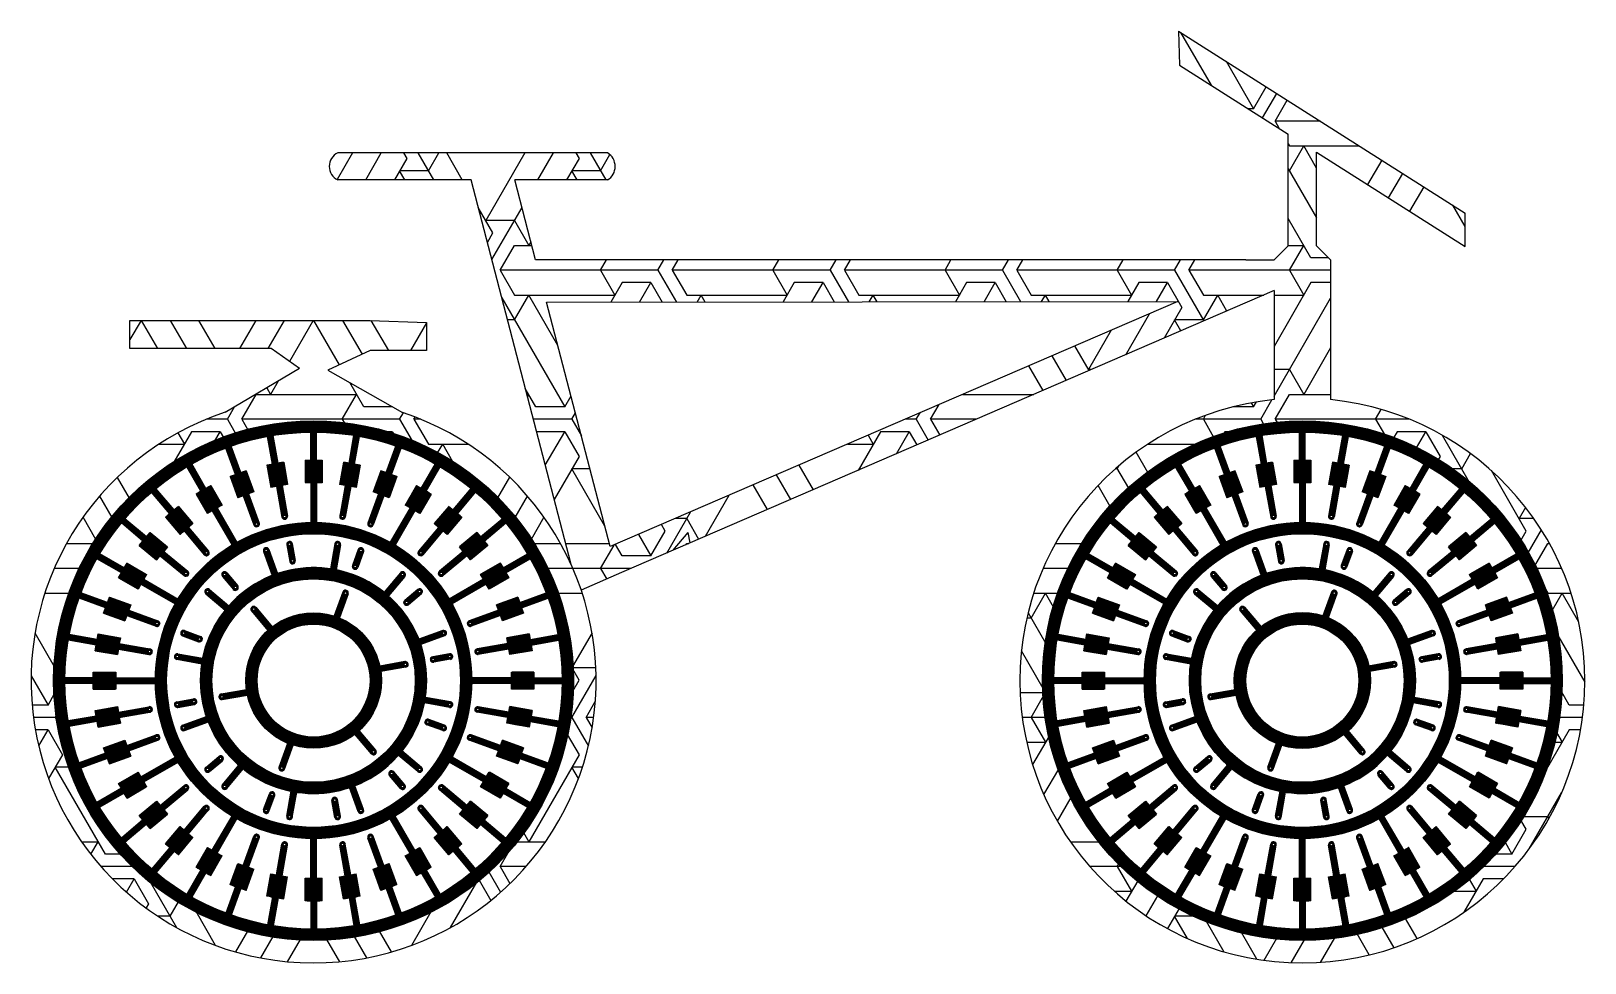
# Model space of a CAD drawing. Header units: millimetres. Extents: x 0 to 2404, y 0 to 1600.
# Drawn here: x 2129.3 to 2404.3, y 1434.7 to 1599.7 of the extents above; entities outside this region: 1.
import ezdxf

# ---------------------------------------------------------------- set-up
doc = ezdxf.new("R2010")
doc.units = ezdxf.units.MM

msp = doc.modelspace()

# ---------------------------------------------------------------- linework, layer by layer
for p, q in [((2332.42, 1599.73), (2383.15, 1567.51)), ((2332.42, 1599.73), (2332.58, 1593.71)), ((2332.58, 1593.71), (2351.83, 1581.48)), ((2351.83, 1561.72), (2351.83, 1581.48)), ((2231.36, 1578.16), (2183.63, 1578.16)), ((2231.54, 1578.05), (2231.36, 1578.16)), ((2356.83, 1561.72), (2356.83, 1578.31)), ((2356.83, 1578.31), (2383.11, 1561.61)), ((2207.21, 1573.38), (2183.63, 1573.38)), ((2224.9, 1505.3), (2207.21, 1573.38)), ((2218.63, 1559.22), (2214.96, 1573.38)), ((2231.36, 1573.38), (2214.96, 1573.38)), ((2383.11, 1561.61), (2383.15, 1567.51)), ((2349.33, 1559.22), (2351.83, 1561.72)), ((2359.33, 1559.22), (2356.83, 1561.72)), ((2344.33, 1559.22), (2218.63, 1559.22)), ((2344.33, 1559.22), (2349.33, 1559.22)), ((2359.33, 1559.22), (2359.33, 1534.48)), ((2349.33, 1553.78), (2233.82, 1503.85)), ((2349.33, 1553.78), (2349.33, 1534.48)), ((2220.58, 1551.72), (2332.26, 1551.85)), ((2231.84, 1508.44), (2220.58, 1551.72)), ((2332.26, 1551.85), (2231.84, 1508.44)), ((2146.83, 1543.5), (2146.83, 1548.5)), ((2146.83, 1548.5), (2189.33, 1548.5)), ((2189.33, 1548.5), (2189.33, 1548.5)), ((2189.33, 1548.5), (2199.33, 1548.15)), ((2199.33, 1548.15), (2199.33, 1543.15)), ((2171.83, 1543.5), (2146.83, 1543.5)), ((2176.83, 1539.97), (2171.83, 1543.5)), ((2189.33, 1543.15), (2181.83, 1539.69)), ((2199.33, 1543.15), (2189.33, 1543.15)), ((2176.83, 1539.97), (2163.7, 1532.22)), ((2181.83, 1539.69), (2195.07, 1532.19)), ((2172.07, 1523.05), (2171.2, 1527.97)), ((2173.05, 1523.22), (2172.19, 1528.14)), ((2178.83, 1523.73), (2178.83, 1528.73)), ((2179.83, 1523.73), (2179.83, 1528.73)), ((2185.61, 1523.22), (2186.48, 1528.14)), ((2186.6, 1523.05), (2187.47, 1527.97)), ((2347.07, 1523.05), (2346.2, 1527.97)), ((2348.05, 1523.22), (2347.19, 1528.14)), ((2353.83, 1523.73), (2353.83, 1528.73)), ((2354.83, 1523.73), (2354.83, 1528.73)), ((2360.61, 1523.22), (2361.48, 1528.14)), ((2361.6, 1523.05), (2362.47, 1527.97)), ((2165.52, 1521.21), (2163.82, 1525.9)), ((2166.46, 1521.55), (2164.76, 1526.24)), ((2177.83, 1523.73), (2178.83, 1523.73)), ((2177.83, 1523.73), (2177.83, 1519.8)), ((2179.83, 1523.73), (2180.83, 1523.73)), ((2180.83, 1523.73), (2180.83, 1519.73)), ((2192.2, 1521.55), (2193.91, 1526.24)), ((2193.14, 1521.21), (2194.85, 1525.9)), ((2340.52, 1521.21), (2338.82, 1525.9)), ((2341.46, 1521.55), (2339.76, 1526.24)), ((2352.83, 1523.73), (2353.83, 1523.73)), ((2352.83, 1523.73), (2352.83, 1519.8)), ((2354.83, 1523.73), (2355.83, 1523.73)), ((2355.83, 1523.73), (2355.83, 1519.73)), ((2367.2, 1521.55), (2368.91, 1526.24)), ((2368.14, 1521.21), (2369.85, 1525.9)), ((2159.4, 1518.25), (2156.9, 1522.58)), ((2160.27, 1518.75), (2157.77, 1523.08)), ((2164.59, 1520.86), (2165.52, 1521.21)), ((2164.59, 1520.86), (2165.95, 1517.11)), ((2166.46, 1521.55), (2167.4, 1521.89)), ((2167.4, 1521.89), (2168.77, 1518.13)), ((2171.08, 1522.88), (2172.07, 1523.05)), ((2171.08, 1522.88), (2171.78, 1518.94)), ((2173.05, 1523.22), (2174.04, 1523.4)), ((2174.04, 1523.4), (2174.73, 1519.46)), ((2184.63, 1523.4), (2183.93, 1519.46)), ((2184.63, 1523.4), (2185.61, 1523.22)), ((2186.6, 1523.05), (2187.58, 1522.88)), ((2187.58, 1522.88), (2186.89, 1518.94)), ((2191.26, 1521.89), (2189.89, 1518.13)), ((2191.26, 1521.89), (2192.2, 1521.55)), ((2194.08, 1520.86), (2192.71, 1517.11)), ((2193.14, 1521.21), (2194.08, 1520.86)), ((2198.4, 1518.75), (2200.9, 1523.08)), ((2199.27, 1518.25), (2201.76, 1522.58)), ((2334.4, 1518.25), (2331.9, 1522.58)), ((2335.27, 1518.75), (2332.77, 1523.08)), ((2339.59, 1520.86), (2340.52, 1521.21)), ((2339.59, 1520.86), (2340.95, 1517.11)), ((2341.46, 1521.55), (2342.4, 1521.89)), ((2342.4, 1521.89), (2343.77, 1518.13)), ((2346.08, 1522.88), (2347.07, 1523.05)), ((2346.08, 1522.88), (2346.78, 1518.94)), ((2348.05, 1523.22), (2349.04, 1523.4)), ((2349.04, 1523.4), (2349.73, 1519.46)), ((2359.63, 1523.4), (2358.93, 1519.46)), ((2359.63, 1523.4), (2360.61, 1523.22)), ((2361.6, 1523.05), (2362.58, 1522.88)), ((2362.58, 1522.88), (2361.89, 1518.94)), ((2366.26, 1521.89), (2364.89, 1518.13)), ((2366.26, 1521.89), (2367.2, 1521.55)), ((2369.08, 1520.86), (2367.71, 1517.11)), ((2368.14, 1521.21), (2369.08, 1520.86)), ((2373.4, 1518.75), (2375.9, 1523.08)), ((2374.27, 1518.25), (2376.76, 1522.58)), ((2153.88, 1514.28), (2150.67, 1518.11)), ((2154.65, 1514.93), (2151.44, 1518.75)), ((2158.53, 1517.75), (2159.4, 1518.25)), ((2160.27, 1518.75), (2161.13, 1519.25)), ((2161.13, 1519.25), (2163.13, 1515.79)), ((2168.77, 1518.13), (2167.83, 1517.79)), ((2172.76, 1519.11), (2171.78, 1518.94)), ((2172.76, 1519.11), (2173.72, 1513.69)), ((2174.73, 1519.46), (2173.75, 1519.28)), ((2173.75, 1519.28), (2174.7, 1513.86)), ((2177.83, 1519.75), (2177.83, 1519.73)), ((2178.83, 1519.73), (2177.83, 1519.73)), ((2178.83, 1519.73), (2178.83, 1512.72)), ((2180.83, 1519.73), (2179.83, 1519.73)), ((2179.83, 1519.73), (2179.83, 1512.72)), ((2184.92, 1519.28), (2183.93, 1519.46)), ((2184.92, 1519.28), (2183.96, 1513.86)), ((2185.9, 1519.11), (2184.95, 1513.69)), ((2186.89, 1518.94), (2185.9, 1519.11)), ((2190.83, 1517.79), (2189.89, 1518.13)), ((2197.53, 1519.25), (2195.57, 1515.85)), ((2197.53, 1519.25), (2198.4, 1518.75)), ((2199.27, 1518.25), (2200.13, 1517.75)), ((2204.02, 1514.93), (2207.23, 1518.75)), ((2204.79, 1514.28), (2208, 1518.11)), ((2328.88, 1514.28), (2325.67, 1518.11)), ((2329.65, 1514.93), (2326.44, 1518.75)), ((2333.53, 1517.75), (2334.4, 1518.25)), ((2335.27, 1518.75), (2336.13, 1519.25)), ((2336.13, 1519.25), (2338.13, 1515.79)), ((2343.77, 1518.13), (2342.83, 1517.79)), ((2347.76, 1519.11), (2346.78, 1518.94)), ((2347.76, 1519.11), (2348.72, 1513.69)), ((2349.73, 1519.46), (2348.75, 1519.28)), ((2348.75, 1519.28), (2349.7, 1513.86)), ((2352.83, 1519.75), (2352.83, 1519.73)), ((2353.83, 1519.73), (2352.83, 1519.73)), ((2353.83, 1519.73), (2353.83, 1512.72)), ((2355.83, 1519.73), (2354.83, 1519.73)), ((2354.83, 1519.73), (2354.83, 1512.72)), ((2359.92, 1519.28), (2358.93, 1519.46)), ((2359.92, 1519.28), (2358.96, 1513.86)), ((2360.9, 1519.11), (2359.95, 1513.69)), ((2361.89, 1518.94), (2360.9, 1519.11)), ((2365.83, 1517.79), (2364.89, 1518.13)), ((2372.53, 1519.25), (2370.57, 1515.85)), ((2372.53, 1519.25), (2373.4, 1518.75)), ((2374.27, 1518.25), (2375.13, 1517.75)), ((2379.02, 1514.93), (2382.23, 1518.75)), ((2379.79, 1514.28), (2383, 1518.11)), ((2154.65, 1514.93), (2155.41, 1515.57)), ((2155.41, 1515.57), (2157.98, 1512.51)), ((2158.53, 1517.75), (2160.5, 1514.35)), ((2163.13, 1515.79), (2162.27, 1515.29)), ((2162.27, 1515.29), (2165.77, 1509.22)), ((2166.89, 1517.45), (2165.95, 1517.11)), ((2166.89, 1517.45), (2168.78, 1512.28)), ((2167.83, 1517.79), (2169.72, 1512.62)), ((2190.83, 1517.79), (2188.95, 1512.62)), ((2191.77, 1517.45), (2189.89, 1512.28)), ((2192.71, 1517.11), (2191.77, 1517.45)), ((2196.4, 1515.29), (2192.9, 1509.22)), ((2195.54, 1515.81), (2195.53, 1515.79)), ((2196.4, 1515.29), (2195.53, 1515.79)), ((2200.13, 1517.75), (2198.13, 1514.29)), ((2203.25, 1515.57), (2200.68, 1512.51)), ((2203.25, 1515.57), (2204.02, 1514.93)), ((2329.65, 1514.93), (2330.41, 1515.57)), ((2330.41, 1515.57), (2332.98, 1512.51)), ((2333.53, 1517.75), (2335.5, 1514.35)), ((2338.13, 1515.79), (2337.27, 1515.29)), ((2337.27, 1515.29), (2340.77, 1509.22)), ((2341.89, 1517.45), (2340.95, 1517.11)), ((2341.89, 1517.45), (2343.78, 1512.28)), ((2342.83, 1517.79), (2344.72, 1512.62)), ((2365.83, 1517.79), (2363.95, 1512.62)), ((2366.77, 1517.45), (2364.89, 1512.28)), ((2367.71, 1517.11), (2366.77, 1517.45)), ((2371.4, 1515.29), (2367.9, 1509.22)), ((2370.54, 1515.81), (2370.53, 1515.79)), ((2371.4, 1515.29), (2370.53, 1515.79)), ((2375.13, 1517.75), (2373.13, 1514.29)), ((2378.25, 1515.57), (2375.68, 1512.51)), ((2378.25, 1515.57), (2379.02, 1514.93)), ((2149.14, 1509.42), (2145.31, 1512.63)), ((2149.78, 1510.18), (2145.95, 1513.39)), ((2153.12, 1513.64), (2153.88, 1514.28)), ((2153.12, 1513.64), (2155.69, 1510.58)), ((2157.98, 1512.51), (2157.22, 1511.86)), ((2161.4, 1514.79), (2160.53, 1514.29)), ((2160.53, 1514.31), (2160.53, 1514.29)), ((2161.4, 1514.79), (2164.9, 1508.72)), ((2197.27, 1514.79), (2193.76, 1508.72)), ((2198.13, 1514.29), (2197.27, 1514.79)), ((2201.45, 1511.86), (2200.68, 1512.51)), ((2205.55, 1513.64), (2202.98, 1510.58)), ((2204.79, 1514.28), (2205.55, 1513.64)), ((2208.89, 1510.18), (2212.72, 1513.39)), ((2209.53, 1509.42), (2213.36, 1512.63)), ((2324.14, 1509.42), (2320.31, 1512.63)), ((2324.78, 1510.18), (2320.95, 1513.39)), ((2328.12, 1513.64), (2328.88, 1514.28)), ((2328.12, 1513.64), (2330.69, 1510.58)), ((2332.98, 1512.51), (2332.22, 1511.86)), ((2336.4, 1514.79), (2335.53, 1514.29)), ((2335.53, 1514.31), (2335.53, 1514.29)), ((2336.4, 1514.79), (2339.9, 1508.72)), ((2372.27, 1514.79), (2368.76, 1508.72)), ((2373.13, 1514.29), (2372.27, 1514.79)), ((2376.45, 1511.86), (2375.68, 1512.51)), ((2380.55, 1513.64), (2377.98, 1510.58)), ((2379.79, 1514.28), (2380.55, 1513.64)), ((2383.89, 1510.18), (2387.72, 1513.39)), ((2384.53, 1509.42), (2388.36, 1512.63)), ((2149.78, 1510.18), (2150.42, 1510.95)), ((2150.42, 1510.95), (2153.49, 1508.38)), ((2156.45, 1511.22), (2155.69, 1510.58)), ((2156.45, 1511.22), (2159.99, 1507)), ((2157.22, 1511.86), (2160.76, 1507.65)), ((2201.45, 1511.86), (2197.91, 1507.65)), ((2202.21, 1511.22), (2198.68, 1507)), ((2202.98, 1510.58), (2202.21, 1511.22)), ((2208.24, 1510.95), (2205.18, 1508.38)), ((2208.24, 1510.95), (2208.89, 1510.18)), ((2324.78, 1510.18), (2325.42, 1510.95)), ((2325.42, 1510.95), (2328.49, 1508.38)), ((2331.45, 1511.22), (2330.69, 1510.58)), ((2331.45, 1511.22), (2334.99, 1507)), ((2332.22, 1511.86), (2335.76, 1507.65)), ((2376.45, 1511.86), (2372.91, 1507.65)), ((2377.21, 1511.22), (2373.68, 1507)), ((2377.98, 1510.58), (2377.21, 1511.22)), ((2383.24, 1510.95), (2380.18, 1508.38)), ((2383.24, 1510.95), (2383.89, 1510.18)), ((2145.81, 1504.66), (2141.48, 1507.16)), ((2148.49, 1508.65), (2149.14, 1509.42)), ((2148.49, 1508.65), (2151.56, 1506.08)), ((2153.49, 1508.38), (2152.84, 1507.61)), ((2152.84, 1507.61), (2157.06, 1504.07)), ((2170.48, 1507.58), (2172.03, 1503.35)), ((2171.42, 1507.92), (2172.96, 1503.69)), ((2174.59, 1508.77), (2175.11, 1505.81)), ((2175.57, 1508.94), (2176.09, 1505.98)), ((2183.1, 1508.94), (2182.31, 1504.51)), ((2184.08, 1508.77), (2183.3, 1504.33)), ((2187.24, 1507.92), (2186.21, 1505.1)), ((2188.18, 1507.58), (2187.15, 1504.76)), ((2205.82, 1507.61), (2201.61, 1504.07)), ((2205.82, 1507.61), (2205.18, 1508.38)), ((2210.17, 1508.65), (2207.11, 1506.08)), ((2209.53, 1509.42), (2210.17, 1508.65)), ((2212.86, 1504.66), (2217.19, 1507.16)), ((2320.81, 1504.66), (2316.48, 1507.16)), ((2323.49, 1508.65), (2324.14, 1509.42)), ((2323.49, 1508.65), (2326.56, 1506.08)), ((2328.49, 1508.38), (2327.84, 1507.61)), ((2327.84, 1507.61), (2332.06, 1504.07)), ((2345.48, 1507.58), (2347.03, 1503.35)), ((2346.42, 1507.92), (2347.96, 1503.69)), ((2349.59, 1508.77), (2350.11, 1505.81)), ((2350.57, 1508.94), (2351.09, 1505.98)), ((2358.1, 1508.94), (2357.31, 1504.51)), ((2359.08, 1508.77), (2358.3, 1504.33)), ((2362.24, 1507.92), (2361.21, 1505.1)), ((2363.18, 1507.58), (2362.15, 1504.76)), ((2380.82, 1507.61), (2376.61, 1504.07)), ((2380.82, 1507.61), (2380.18, 1508.38)), ((2385.17, 1508.65), (2382.11, 1506.08)), ((2384.53, 1509.42), (2385.17, 1508.65)), ((2387.86, 1504.66), (2392.19, 1507.16)), ((2145.31, 1503.8), (2140.98, 1506.29)), ((2145.81, 1504.66), (2146.31, 1505.53)), ((2146.31, 1505.53), (2149.77, 1503.53)), ((2152.2, 1506.84), (2151.56, 1506.08)), ((2152.2, 1506.84), (2156.42, 1503.31)), ((2206.47, 1506.84), (2202.25, 1503.31)), ((2207.11, 1506.08), (2206.47, 1506.84)), ((2212.36, 1505.53), (2208.95, 1503.56)), ((2212.36, 1505.53), (2212.86, 1504.66)), ((2213.36, 1503.8), (2217.69, 1506.29)), ((2320.31, 1503.8), (2315.98, 1506.29)), ((2320.81, 1504.66), (2321.31, 1505.53)), ((2321.31, 1505.53), (2324.77, 1503.53)), ((2327.2, 1506.84), (2326.56, 1506.08)), ((2327.2, 1506.84), (2331.42, 1503.31)), ((2381.47, 1506.84), (2377.25, 1503.31)), ((2382.11, 1506.08), (2381.47, 1506.84)), ((2387.36, 1505.53), (2383.95, 1503.56)), ((2387.36, 1505.53), (2387.86, 1504.66)), ((2388.36, 1503.8), (2392.69, 1506.29)), ((2144.81, 1502.93), (2145.31, 1503.8)), ((2144.81, 1502.93), (2148.21, 1500.96)), ((2148.77, 1501.8), (2148.27, 1500.93)), ((2148.77, 1501.8), (2154.84, 1498.29)), ((2149.77, 1503.53), (2149.27, 1502.66)), ((2149.27, 1502.66), (2155.34, 1499.16)), ((2163.2, 1503.18), (2165.13, 1500.87)), ((2163.97, 1503.82), (2165.9, 1501.52)), ((2194.7, 1503.82), (2191.8, 1500.37)), ((2195.46, 1503.18), (2192.57, 1499.72)), ((2209.39, 1502.66), (2203.33, 1499.16)), ((2209.89, 1501.8), (2203.83, 1498.29)), ((2208.91, 1503.54), (2208.89, 1503.53)), ((2209.39, 1502.66), (2208.89, 1503.53)), ((2210.39, 1500.93), (2209.89, 1501.8)), ((2213.86, 1502.93), (2210.39, 1500.93)), ((2213.36, 1503.8), (2213.86, 1502.93)), ((2233.82, 1503.85), (2226.69, 1500.76)), ((2319.81, 1502.93), (2320.31, 1503.8)), ((2319.81, 1502.93), (2323.21, 1500.96)), ((2323.77, 1501.8), (2323.27, 1500.93)), ((2323.77, 1501.8), (2329.84, 1498.29)), ((2324.77, 1503.53), (2324.27, 1502.66)), ((2324.27, 1502.66), (2330.34, 1499.16)), ((2338.2, 1503.18), (2340.13, 1500.87)), ((2338.97, 1503.82), (2340.9, 1501.52)), ((2369.7, 1503.82), (2366.8, 1500.37)), ((2370.46, 1503.18), (2367.57, 1499.72)), ((2384.39, 1502.66), (2378.33, 1499.16)), ((2384.89, 1501.8), (2378.83, 1498.29)), ((2383.91, 1503.54), (2383.89, 1503.53)), ((2384.39, 1502.66), (2383.89, 1503.53)), ((2385.39, 1500.93), (2384.89, 1501.8)), ((2388.86, 1502.93), (2385.39, 1500.93)), ((2388.36, 1503.8), (2388.86, 1502.93)), ((2142.51, 1497.6), (2137.82, 1499.31)), ((2142.86, 1498.54), (2138.16, 1500.25)), ((2142.86, 1498.54), (2143.2, 1499.48)), ((2143.2, 1499.48), (2146.96, 1498.11)), ((2148.21, 1500.96), (2148.26, 1500.94)), ((2148.26, 1500.94), (2148.27, 1500.93)), ((2160.24, 1500.09), (2163.7, 1497.2)), ((2160.89, 1500.86), (2164.34, 1497.96)), ((2184.51, 1500.41), (2182.96, 1496.17)), ((2185.45, 1500.07), (2183.9, 1495.82)), ((2197.78, 1500.86), (2195.48, 1498.93)), ((2198.42, 1500.09), (2196.12, 1498.16)), ((2215.47, 1499.48), (2211.71, 1498.11)), ((2215.47, 1499.48), (2215.81, 1498.54)), ((2215.81, 1498.54), (2220.51, 1500.25)), ((2216.15, 1497.6), (2220.85, 1499.31)), ((2317.51, 1497.6), (2312.82, 1499.31)), ((2317.86, 1498.54), (2313.16, 1500.25)), ((2317.86, 1498.54), (2318.2, 1499.48)), ((2318.2, 1499.48), (2321.96, 1498.11)), ((2323.26, 1500.94), (2323.27, 1500.93)), ((2335.24, 1500.09), (2338.7, 1497.2)), ((2335.89, 1500.86), (2339.34, 1497.96)), ((2359.51, 1500.41), (2357.96, 1496.17)), ((2360.45, 1500.07), (2358.9, 1495.82)), ((2372.78, 1500.86), (2370.48, 1498.93)), ((2373.42, 1500.09), (2371.12, 1498.16)), ((2390.47, 1499.48), (2386.71, 1498.11)), ((2390.47, 1499.48), (2390.81, 1498.54)), ((2390.81, 1498.54), (2395.51, 1500.25)), ((2391.15, 1497.6), (2395.85, 1499.31)), ((2142.17, 1496.66), (2142.51, 1497.6)), ((2142.17, 1496.66), (2145.93, 1495.29)), ((2146.27, 1496.23), (2145.93, 1495.29)), ((2146.27, 1496.23), (2151.45, 1494.35)), ((2146.96, 1498.11), (2146.62, 1497.17)), ((2146.62, 1497.17), (2151.79, 1495.29)), ((2168.34, 1497.05), (2171.24, 1493.59)), ((2169.11, 1497.7), (2172.01, 1494.24)), ((2212.05, 1497.17), (2206.88, 1495.29)), ((2212.39, 1496.23), (2207.22, 1494.35)), ((2212.05, 1497.17), (2211.71, 1498.11)), ((2212.74, 1495.29), (2212.39, 1496.23)), ((2216.49, 1496.66), (2212.74, 1495.29)), ((2216.15, 1497.6), (2216.49, 1496.66)), ((2317.17, 1496.66), (2317.51, 1497.6)), ((2317.17, 1496.66), (2320.93, 1495.29)), ((2321.27, 1496.23), (2320.93, 1495.29)), ((2321.27, 1496.23), (2326.45, 1494.35)), ((2321.96, 1498.11), (2321.62, 1497.17)), ((2321.62, 1497.17), (2326.79, 1495.29)), ((2343.34, 1497.05), (2346.24, 1493.59)), ((2344.11, 1497.7), (2347.01, 1494.24)), ((2387.05, 1497.17), (2381.88, 1495.29)), ((2387.39, 1496.23), (2382.22, 1494.35)), ((2387.05, 1497.17), (2386.71, 1498.11)), ((2387.74, 1495.29), (2387.39, 1496.23)), ((2391.49, 1496.66), (2387.74, 1495.29)), ((2391.15, 1497.6), (2391.49, 1496.66)), ((2156.48, 1493.58), (2159.31, 1492.55)), ((2202.18, 1493.58), (2197.95, 1492.04)), ((2331.48, 1493.58), (2334.31, 1492.55)), ((2377.18, 1493.58), (2372.95, 1492.04)), ((2140.84, 1491.01), (2135.92, 1491.88)), ((2141.01, 1491.99), (2136.09, 1492.86)), ((2140.67, 1490.02), (2140.84, 1491.01)), ((2141.01, 1491.99), (2141.19, 1492.98)), ((2141.19, 1492.98), (2145.13, 1492.28)), ((2145.13, 1492.28), (2144.95, 1491.3)), ((2144.95, 1491.3), (2150.37, 1490.34)), ((2156.14, 1492.64), (2158.96, 1491.61)), ((2202.53, 1492.64), (2198.29, 1491.1)), ((2213.71, 1491.3), (2208.29, 1490.34)), ((2217.48, 1492.98), (2213.54, 1492.28)), ((2213.71, 1491.3), (2213.54, 1492.28)), ((2217.48, 1492.98), (2217.65, 1491.99)), ((2217.65, 1491.99), (2222.58, 1492.86)), ((2217.83, 1491.01), (2222.75, 1491.88)), ((2217.83, 1491.01), (2218, 1490.02)), ((2315.84, 1491.01), (2310.92, 1491.88)), ((2316.01, 1491.99), (2311.09, 1492.86)), ((2315.67, 1490.02), (2315.84, 1491.01)), ((2316.01, 1491.99), (2316.19, 1492.98)), ((2316.19, 1492.98), (2320.13, 1492.28)), ((2320.13, 1492.28), (2319.95, 1491.3)), ((2319.95, 1491.3), (2325.37, 1490.34)), ((2331.14, 1492.64), (2333.96, 1491.61)), ((2377.53, 1492.64), (2373.29, 1491.1)), ((2388.71, 1491.3), (2383.29, 1490.34)), ((2392.48, 1492.98), (2388.54, 1492.28)), ((2388.71, 1491.3), (2388.54, 1492.28)), ((2392.48, 1492.98), (2392.65, 1491.99)), ((2392.65, 1491.99), (2397.58, 1492.86)), ((2392.83, 1491.01), (2397.75, 1491.88)), ((2392.83, 1491.01), (2393, 1490.02)), ((2140.67, 1490.02), (2144.6, 1489.33)), ((2144.78, 1490.31), (2144.6, 1489.33)), ((2144.78, 1490.31), (2150.2, 1489.36)), ((2155.12, 1488.49), (2159.56, 1487.71)), ((2155.29, 1489.48), (2159.73, 1488.69)), ((2195.5, 1488.09), (2191.05, 1487.3)), ((2203.37, 1489.48), (2200.41, 1488.95)), ((2203.55, 1488.49), (2200.59, 1487.97)), ((2213.89, 1490.31), (2208.47, 1489.36)), ((2214.06, 1489.33), (2213.89, 1490.31)), ((2218, 1490.02), (2214.06, 1489.33)), ((2315.67, 1490.02), (2319.6, 1489.33)), ((2319.78, 1490.31), (2319.6, 1489.33)), ((2319.78, 1490.31), (2325.2, 1489.36)), ((2330.12, 1488.49), (2334.56, 1487.71)), ((2330.29, 1489.48), (2334.73, 1488.69)), ((2370.5, 1488.09), (2366.05, 1487.3)), ((2378.37, 1489.48), (2375.41, 1488.95)), ((2378.55, 1488.49), (2375.59, 1487.97)), ((2388.89, 1490.31), (2383.47, 1489.36)), ((2389.06, 1489.33), (2388.89, 1490.31)), ((2393, 1490.02), (2389.06, 1489.33)), ((2140.33, 1485.23), (2135.34, 1485.23)), ((2140.33, 1485.23), (2140.33, 1486.23)), ((2140.33, 1486.23), (2144.33, 1486.23)), ((2144.33, 1486.23), (2144.33, 1485.23)), ((2144.33, 1485.23), (2151.34, 1485.23)), ((2195.68, 1487.1), (2191.23, 1486.32)), ((2214.33, 1485.23), (2207.33, 1485.23)), ((2214.33, 1485.23), (2214.33, 1486.23)), ((2214.35, 1486.23), (2214.33, 1486.23)), ((2218.33, 1486.23), (2214.4, 1486.23)), ((2218.33, 1486.23), (2218.33, 1485.23)), ((2218.33, 1485.23), (2223.33, 1485.23)), ((2315.33, 1485.23), (2310.34, 1485.23)), ((2315.33, 1485.23), (2315.33, 1486.23)), ((2315.33, 1486.23), (2319.33, 1486.23)), ((2319.33, 1486.23), (2319.33, 1485.23)), ((2319.33, 1485.23), (2326.34, 1485.23)), ((2370.68, 1487.1), (2366.23, 1486.32)), ((2389.33, 1485.23), (2382.33, 1485.23)), ((2389.33, 1485.23), (2389.33, 1486.23)), ((2389.35, 1486.23), (2389.33, 1486.23)), ((2393.33, 1486.23), (2389.4, 1486.23)), ((2393.33, 1486.23), (2393.33, 1485.23)), ((2393.33, 1485.23), (2398.33, 1485.23)), ((2140.33, 1484.23), (2135.34, 1484.23)), ((2140.33, 1483.23), (2140.33, 1484.23)), ((2140.33, 1483.23), (2144.27, 1483.23)), ((2144.32, 1483.23), (2144.33, 1483.23)), ((2144.33, 1484.23), (2144.33, 1483.23)), ((2144.33, 1484.23), (2151.34, 1484.23)), ((2162.99, 1482.36), (2167.44, 1483.14)), ((2214.33, 1484.23), (2207.33, 1484.23)), ((2214.33, 1483.23), (2214.33, 1484.23)), ((2218.33, 1483.23), (2214.33, 1483.23)), ((2218.33, 1484.23), (2218.33, 1483.23)), ((2218.33, 1484.23), (2223.33, 1484.23)), ((2315.33, 1484.23), (2310.34, 1484.23)), ((2315.33, 1483.23), (2315.33, 1484.23)), ((2315.33, 1483.23), (2319.27, 1483.23)), ((2319.32, 1483.23), (2319.33, 1483.23)), ((2319.33, 1484.23), (2319.33, 1483.23)), ((2319.33, 1484.23), (2326.34, 1484.23)), ((2337.99, 1482.36), (2342.44, 1483.14)), ((2389.33, 1484.23), (2382.33, 1484.23)), ((2389.33, 1483.23), (2389.33, 1484.23)), ((2393.33, 1483.23), (2389.33, 1483.23)), ((2393.33, 1484.23), (2393.33, 1483.23)), ((2393.33, 1484.23), (2398.33, 1484.23)), ((2140.67, 1479.43), (2144.6, 1480.13)), ((2144.6, 1480.13), (2144.78, 1479.14)), ((2144.78, 1479.14), (2150.2, 1480.1)), ((2155.12, 1480.97), (2158.08, 1481.49)), ((2155.29, 1479.98), (2158.25, 1480.5)), ((2163.16, 1481.37), (2167.61, 1482.16)), ((2203.37, 1479.98), (2198.94, 1480.77)), ((2203.55, 1480.97), (2199.11, 1481.75)), ((2213.89, 1479.14), (2208.47, 1480.1)), ((2213.89, 1479.14), (2214.06, 1480.13)), ((2218, 1479.43), (2214.06, 1480.13)), ((2315.67, 1479.43), (2319.6, 1480.13)), ((2319.6, 1480.13), (2319.78, 1479.14)), ((2319.78, 1479.14), (2325.2, 1480.1)), ((2330.12, 1480.97), (2333.08, 1481.49)), ((2330.29, 1479.98), (2333.25, 1480.5)), ((2338.16, 1481.37), (2342.61, 1482.16)), ((2378.37, 1479.98), (2373.94, 1480.77)), ((2378.55, 1480.97), (2374.11, 1481.75)), ((2388.89, 1479.14), (2383.47, 1480.1)), ((2388.89, 1479.14), (2389.06, 1480.13)), ((2393, 1479.43), (2389.06, 1480.13)), ((2140.84, 1478.45), (2135.92, 1477.58)), ((2141.01, 1477.46), (2136.09, 1476.6)), ((2140.84, 1478.45), (2140.67, 1479.43)), ((2141.19, 1476.48), (2141.01, 1477.46)), ((2141.19, 1476.48), (2145.13, 1477.17)), ((2144.95, 1478.16), (2150.37, 1479.12)), ((2144.95, 1478.16), (2145.13, 1477.17)), ((2156.14, 1476.82), (2160.37, 1478.36)), ((2156.48, 1475.88), (2160.72, 1477.42)), ((2202.18, 1475.88), (2199.36, 1476.91)), ((2202.53, 1476.82), (2199.7, 1477.85)), ((2213.71, 1478.16), (2208.29, 1479.12)), ((2213.54, 1477.17), (2213.71, 1478.16)), ((2217.48, 1476.48), (2213.54, 1477.17)), ((2217.65, 1477.46), (2217.48, 1476.48)), ((2217.65, 1477.46), (2222.58, 1476.6)), ((2218, 1479.43), (2217.83, 1478.45)), ((2217.83, 1478.45), (2222.75, 1477.58)), ((2315.84, 1478.45), (2310.92, 1477.58)), ((2316.01, 1477.46), (2311.09, 1476.6)), ((2315.84, 1478.45), (2315.67, 1479.43)), ((2316.19, 1476.48), (2316.01, 1477.46)), ((2316.19, 1476.48), (2320.13, 1477.17)), ((2319.95, 1478.16), (2325.37, 1479.12)), ((2319.95, 1478.16), (2320.13, 1477.17)), ((2331.14, 1476.82), (2335.37, 1478.36)), ((2331.48, 1475.88), (2335.72, 1477.42)), ((2377.18, 1475.88), (2374.36, 1476.91)), ((2377.53, 1476.82), (2374.7, 1477.85)), ((2388.71, 1478.16), (2383.29, 1479.12)), ((2388.54, 1477.17), (2388.71, 1478.16)), ((2392.48, 1476.48), (2388.54, 1477.17)), ((2392.65, 1477.46), (2392.48, 1476.48)), ((2392.65, 1477.46), (2397.58, 1476.6)), ((2393, 1479.43), (2392.83, 1478.45)), ((2392.83, 1478.45), (2397.75, 1477.58)), ((2142.17, 1472.8), (2145.93, 1474.17)), ((2145.93, 1474.17), (2146.27, 1473.23)), ((2146.27, 1473.23), (2151.45, 1475.11)), ((2146.62, 1472.29), (2151.79, 1474.17)), ((2189.56, 1471.76), (2186.66, 1475.22)), ((2190.33, 1472.41), (2187.42, 1475.87)), ((2212.05, 1472.29), (2206.88, 1474.17)), ((2212.39, 1473.23), (2207.22, 1475.11)), ((2212.39, 1473.23), (2212.74, 1474.17)), ((2216.49, 1472.8), (2212.74, 1474.17)), ((2317.17, 1472.8), (2320.93, 1474.17)), ((2320.93, 1474.17), (2321.27, 1473.23)), ((2321.27, 1473.23), (2326.45, 1475.11)), ((2321.62, 1472.29), (2326.79, 1474.17)), ((2364.56, 1471.76), (2361.66, 1475.22)), ((2365.33, 1472.41), (2362.42, 1475.87)), ((2387.05, 1472.29), (2381.88, 1474.17)), ((2387.39, 1473.23), (2382.22, 1475.11)), ((2387.39, 1473.23), (2387.74, 1474.17)), ((2391.49, 1472.8), (2387.74, 1474.17)), ((2142.51, 1471.86), (2137.82, 1470.15)), ((2142.51, 1471.86), (2142.17, 1472.8)), ((2143.2, 1469.98), (2146.96, 1471.35)), ((2146.62, 1472.29), (2146.96, 1471.35)), ((2160.24, 1469.36), (2162.55, 1471.3)), ((2173.22, 1469.39), (2174.76, 1473.63)), ((2174.16, 1469.05), (2175.7, 1473.29)), ((2197.78, 1468.6), (2194.33, 1471.49)), ((2198.42, 1469.36), (2194.97, 1472.26)), ((2211.71, 1471.35), (2212.05, 1472.29)), ((2215.47, 1469.98), (2211.71, 1471.35)), ((2216.49, 1472.8), (2216.15, 1471.86)), ((2216.15, 1471.86), (2220.85, 1470.15)), ((2317.51, 1471.86), (2312.82, 1470.15)), ((2317.51, 1471.86), (2317.17, 1472.8)), ((2318.2, 1469.98), (2321.96, 1471.35)), ((2321.62, 1472.29), (2321.96, 1471.35)), ((2335.24, 1469.36), (2337.55, 1471.3)), ((2348.22, 1469.39), (2349.76, 1473.63)), ((2349.16, 1469.05), (2350.7, 1473.29)), ((2372.78, 1468.6), (2369.33, 1471.49)), ((2373.42, 1469.36), (2369.97, 1472.26)), ((2386.71, 1471.35), (2387.05, 1472.29)), ((2390.47, 1469.98), (2386.71, 1471.35)), ((2391.49, 1472.8), (2391.15, 1471.86)), ((2391.15, 1471.86), (2395.85, 1470.15)), ((2142.86, 1470.92), (2138.16, 1469.21)), ((2143.2, 1469.98), (2142.86, 1470.92)), ((2144.81, 1466.53), (2148.27, 1468.53)), ((2148.27, 1468.53), (2148.77, 1467.66)), ((2148.77, 1467.66), (2154.84, 1471.16)), ((2149.27, 1466.8), (2155.34, 1470.3)), ((2160.89, 1468.6), (2163.19, 1470.53)), ((2163.2, 1466.28), (2166.1, 1469.73)), ((2163.97, 1465.64), (2166.86, 1469.09)), ((2195.46, 1466.28), (2193.53, 1468.59)), ((2209.39, 1466.8), (2203.33, 1470.3)), ((2209.89, 1467.66), (2203.83, 1471.16)), ((2209.89, 1467.66), (2210.39, 1468.53)), ((2210.41, 1468.52), (2210.39, 1468.53)), ((2215.81, 1470.92), (2215.47, 1469.98)), ((2215.81, 1470.92), (2220.51, 1469.21)), ((2317.86, 1470.92), (2313.16, 1469.21)), ((2318.2, 1469.98), (2317.86, 1470.92)), ((2319.81, 1466.53), (2323.27, 1468.53)), ((2323.27, 1468.53), (2323.77, 1467.66)), ((2323.77, 1467.66), (2329.84, 1471.16)), ((2324.27, 1466.8), (2330.34, 1470.3)), ((2335.89, 1468.6), (2338.19, 1470.53)), ((2338.2, 1466.28), (2341.1, 1469.73)), ((2338.97, 1465.64), (2341.86, 1469.09)), ((2370.46, 1466.28), (2368.53, 1468.59)), ((2384.39, 1466.8), (2378.33, 1470.3)), ((2384.89, 1467.66), (2378.83, 1471.16)), ((2384.89, 1467.66), (2385.39, 1468.53)), ((2385.41, 1468.52), (2385.39, 1468.53)), ((2390.81, 1470.92), (2390.47, 1469.98)), ((2390.81, 1470.92), (2395.51, 1469.21)), ((2145.31, 1465.66), (2144.81, 1466.53)), ((2146.31, 1463.93), (2149.71, 1465.9)), ((2149.27, 1466.8), (2149.77, 1465.93)), ((2149.76, 1465.92), (2149.77, 1465.93)), ((2152.2, 1462.61), (2156.42, 1466.15)), ((2187.24, 1461.54), (2185.7, 1465.77)), ((2188.18, 1461.88), (2186.64, 1466.11)), ((2194.7, 1465.64), (2192.77, 1467.94)), ((2206.47, 1462.61), (2202.25, 1466.15)), ((2208.89, 1465.93), (2209.39, 1466.8)), ((2212.36, 1463.93), (2208.89, 1465.93)), ((2213.86, 1466.53), (2210.45, 1468.49)), ((2213.86, 1466.53), (2213.36, 1465.66)), ((2320.31, 1465.66), (2319.81, 1466.53)), ((2321.31, 1463.93), (2324.71, 1465.9)), ((2324.27, 1466.8), (2324.77, 1465.93)), ((2324.76, 1465.92), (2324.77, 1465.93)), ((2327.2, 1462.61), (2331.42, 1466.15)), ((2362.24, 1461.54), (2360.7, 1465.77)), ((2363.18, 1461.88), (2361.64, 1466.11)), ((2369.7, 1465.64), (2367.77, 1467.94)), ((2381.47, 1462.61), (2377.25, 1466.15)), ((2383.89, 1465.93), (2384.39, 1466.8)), ((2387.36, 1463.93), (2383.89, 1465.93)), ((2388.86, 1466.53), (2385.45, 1468.49)), ((2388.86, 1466.53), (2388.36, 1465.66)), ((2145.31, 1465.66), (2140.98, 1463.16)), ((2145.81, 1464.8), (2141.48, 1462.3)), ((2146.31, 1463.93), (2145.81, 1464.8)), ((2148.49, 1460.81), (2151.56, 1463.38)), ((2151.56, 1463.38), (2152.2, 1462.61)), ((2152.84, 1461.85), (2157.06, 1465.39)), ((2170.48, 1461.88), (2171.51, 1464.7)), ((2171.42, 1461.54), (2172.45, 1464.36)), ((2174.59, 1460.69), (2175.37, 1465.13)), ((2175.57, 1460.51), (2176.35, 1464.95)), ((2183.1, 1460.51), (2182.57, 1463.47)), ((2184.08, 1460.69), (2183.56, 1463.65)), ((2205.82, 1461.85), (2201.61, 1465.39)), ((2206.47, 1462.61), (2207.11, 1463.38)), ((2210.17, 1460.81), (2207.11, 1463.38)), ((2212.86, 1464.8), (2212.36, 1463.93)), ((2212.86, 1464.8), (2217.19, 1462.3)), ((2213.36, 1465.66), (2217.69, 1463.16)), ((2320.31, 1465.66), (2315.98, 1463.16)), ((2320.81, 1464.8), (2316.48, 1462.3)), ((2321.31, 1463.93), (2320.81, 1464.8)), ((2323.49, 1460.81), (2326.56, 1463.38)), ((2326.56, 1463.38), (2327.2, 1462.61)), ((2327.84, 1461.85), (2332.06, 1465.39)), ((2345.48, 1461.88), (2346.51, 1464.7)), ((2346.42, 1461.54), (2347.45, 1464.36)), ((2349.59, 1460.69), (2350.37, 1465.13)), ((2350.57, 1460.51), (2351.35, 1464.95)), ((2358.1, 1460.51), (2357.57, 1463.47)), ((2359.08, 1460.69), (2358.56, 1463.65)), ((2380.82, 1461.85), (2376.61, 1465.39)), ((2381.47, 1462.61), (2382.11, 1463.38)), ((2385.17, 1460.81), (2382.11, 1463.38)), ((2387.86, 1464.8), (2387.36, 1463.93)), ((2387.86, 1464.8), (2392.19, 1462.3)), ((2388.36, 1465.66), (2392.69, 1463.16)), ((2149.14, 1460.04), (2148.49, 1460.81)), ((2150.42, 1458.51), (2153.49, 1461.08)), ((2152.84, 1461.85), (2153.49, 1461.08)), ((2156.45, 1458.24), (2159.99, 1462.46)), ((2157.22, 1457.6), (2160.76, 1461.81)), ((2161.4, 1454.67), (2164.9, 1460.73)), ((2197.27, 1454.67), (2193.76, 1460.73)), ((2201.45, 1457.6), (2197.91, 1461.81)), ((2202.21, 1458.24), (2198.68, 1462.46)), ((2205.18, 1461.08), (2205.82, 1461.85)), ((2208.24, 1458.51), (2205.18, 1461.08)), ((2210.17, 1460.81), (2209.53, 1460.04)), ((2324.14, 1460.04), (2323.49, 1460.81)), ((2325.42, 1458.51), (2328.49, 1461.08)), ((2327.84, 1461.85), (2328.49, 1461.08)), ((2331.45, 1458.24), (2334.99, 1462.46)), ((2332.22, 1457.6), (2335.76, 1461.81)), ((2336.4, 1454.67), (2339.9, 1460.73)), ((2372.27, 1454.67), (2368.76, 1460.73)), ((2376.45, 1457.6), (2372.91, 1461.81)), ((2377.21, 1458.24), (2373.68, 1462.46)), ((2380.18, 1461.08), (2380.82, 1461.85)), ((2383.24, 1458.51), (2380.18, 1461.08)), ((2385.17, 1460.81), (2384.53, 1460.04)), ((2149.14, 1460.04), (2145.31, 1456.83)), ((2149.78, 1459.28), (2145.95, 1456.07)), ((2150.42, 1458.51), (2149.78, 1459.28)), ((2153.12, 1455.82), (2155.69, 1458.88)), ((2155.69, 1458.88), (2156.45, 1458.24)), ((2157.22, 1457.6), (2157.98, 1456.95)), ((2162.27, 1454.17), (2165.77, 1460.23)), ((2196.4, 1454.17), (2192.9, 1460.23)), ((2200.68, 1456.95), (2201.45, 1457.6)), ((2202.21, 1458.24), (2202.98, 1458.88)), ((2205.55, 1455.82), (2202.98, 1458.88)), ((2208.89, 1459.28), (2208.24, 1458.51)), ((2208.89, 1459.28), (2212.72, 1456.07)), ((2209.53, 1460.04), (2213.36, 1456.83)), ((2324.14, 1460.04), (2320.31, 1456.83)), ((2324.78, 1459.28), (2320.95, 1456.07)), ((2325.42, 1458.51), (2324.78, 1459.28)), ((2328.12, 1455.82), (2330.69, 1458.88)), ((2330.69, 1458.88), (2331.45, 1458.24)), ((2332.22, 1457.6), (2332.98, 1456.95)), ((2337.27, 1454.17), (2340.77, 1460.23)), ((2371.4, 1454.17), (2367.9, 1460.23)), ((2375.68, 1456.95), (2376.45, 1457.6)), ((2377.21, 1458.24), (2377.98, 1458.88)), ((2380.55, 1455.82), (2377.98, 1458.88)), ((2383.89, 1459.28), (2383.24, 1458.51)), ((2383.89, 1459.28), (2387.72, 1456.07)), ((2384.53, 1460.04), (2388.36, 1456.83)), ((2153.88, 1455.18), (2150.67, 1451.35)), ((2153.88, 1455.18), (2153.12, 1455.82)), ((2155.41, 1453.89), (2157.98, 1456.95)), ((2158.53, 1451.7), (2160.53, 1455.17)), ((2160.53, 1455.17), (2161.4, 1454.67)), ((2166.89, 1452.01), (2168.78, 1457.18)), ((2167.83, 1451.67), (2169.72, 1456.84)), ((2172.76, 1450.35), (2173.72, 1455.77)), ((2173.75, 1450.17), (2174.7, 1455.59)), ((2178.83, 1449.73), (2178.83, 1456.73)), ((2179.83, 1449.73), (2179.83, 1456.73)), ((2184.92, 1450.17), (2183.96, 1455.59)), ((2185.9, 1450.35), (2184.95, 1455.77)), ((2190.83, 1451.67), (2188.95, 1456.84)), ((2191.77, 1452.01), (2189.89, 1457.18)), ((2197.27, 1454.67), (2198.13, 1455.17)), ((2198.14, 1455.15), (2198.13, 1455.17)), ((2200.13, 1451.7), (2198.17, 1455.11)), ((2203.25, 1453.89), (2200.68, 1456.95)), ((2205.55, 1455.82), (2204.79, 1455.18)), ((2204.79, 1455.18), (2208, 1451.35)), ((2328.88, 1455.18), (2325.67, 1451.35)), ((2328.88, 1455.18), (2328.12, 1455.82)), ((2330.41, 1453.89), (2332.98, 1456.95)), ((2333.53, 1451.7), (2335.53, 1455.17)), ((2335.53, 1455.17), (2336.4, 1454.67)), ((2341.89, 1452.01), (2343.78, 1457.18)), ((2342.83, 1451.67), (2344.72, 1456.84)), ((2347.76, 1450.35), (2348.72, 1455.77)), ((2348.75, 1450.17), (2349.7, 1455.59)), ((2353.83, 1449.73), (2353.83, 1456.73)), ((2354.83, 1449.73), (2354.83, 1456.73)), ((2359.92, 1450.17), (2358.96, 1455.59)), ((2360.9, 1450.35), (2359.95, 1455.77)), ((2365.83, 1451.67), (2363.95, 1456.84)), ((2366.77, 1452.01), (2364.89, 1457.18)), ((2372.27, 1454.67), (2373.13, 1455.17)), ((2373.14, 1455.15), (2373.13, 1455.17)), ((2375.13, 1451.7), (2373.17, 1455.11)), ((2378.25, 1453.89), (2375.68, 1456.95)), ((2380.55, 1455.82), (2379.79, 1455.18)), ((2379.79, 1455.18), (2383, 1451.35)), ((2154.65, 1454.53), (2151.44, 1450.7)), ((2155.41, 1453.89), (2154.65, 1454.53)), ((2161.13, 1450.2), (2163.1, 1453.61)), ((2162.27, 1454.17), (2163.13, 1453.67)), ((2163.12, 1453.65), (2163.13, 1453.67)), ((2164.59, 1448.59), (2165.95, 1452.35)), ((2165.95, 1452.35), (2166.89, 1452.01)), ((2191.77, 1452.01), (2192.71, 1452.35)), ((2194.08, 1448.59), (2192.71, 1452.35)), ((2195.53, 1453.67), (2196.4, 1454.17)), ((2197.53, 1450.2), (2195.53, 1453.67)), ((2204.02, 1454.53), (2203.25, 1453.89)), ((2204.02, 1454.53), (2207.23, 1450.7)), ((2329.65, 1454.53), (2326.44, 1450.7)), ((2330.41, 1453.89), (2329.65, 1454.53)), ((2336.13, 1450.2), (2338.1, 1453.61)), ((2337.27, 1454.17), (2338.13, 1453.67)), ((2338.12, 1453.65), (2338.13, 1453.67)), ((2339.59, 1448.59), (2340.95, 1452.35)), ((2340.95, 1452.35), (2341.89, 1452.01)), ((2366.77, 1452.01), (2367.71, 1452.35)), ((2369.08, 1448.59), (2367.71, 1452.35)), ((2370.53, 1453.67), (2371.4, 1454.17)), ((2372.53, 1450.2), (2370.53, 1453.67)), ((2379.02, 1454.53), (2378.25, 1453.89)), ((2379.02, 1454.53), (2382.23, 1450.7)), ((2159.4, 1451.2), (2156.9, 1446.88)), ((2160.27, 1450.7), (2157.77, 1446.38)), ((2159.4, 1451.2), (2158.53, 1451.7)), ((2161.13, 1450.2), (2160.27, 1450.7)), ((2167.4, 1447.57), (2168.77, 1451.33)), ((2167.83, 1451.67), (2168.77, 1451.33)), ((2171.08, 1446.58), (2171.78, 1450.52)), ((2171.78, 1450.52), (2172.76, 1450.35)), ((2173.75, 1450.17), (2174.73, 1450)), ((2174.04, 1446.06), (2174.73, 1450)), ((2177.83, 1445.73), (2177.83, 1449.73)), ((2177.83, 1449.73), (2178.83, 1449.73)), ((2179.83, 1449.73), (2180.83, 1449.73)), ((2180.83, 1449.71), (2180.83, 1449.73)), ((2180.83, 1445.73), (2180.83, 1449.66)), ((2183.93, 1450), (2184.92, 1450.17)), ((2184.63, 1446.06), (2183.93, 1450)), ((2185.9, 1450.35), (2186.89, 1450.52)), ((2187.58, 1446.58), (2186.89, 1450.52)), ((2189.89, 1451.33), (2190.83, 1451.67)), ((2191.26, 1447.57), (2189.89, 1451.33)), ((2198.4, 1450.7), (2197.53, 1450.2)), ((2198.4, 1450.7), (2200.9, 1446.38)), ((2200.13, 1451.7), (2199.27, 1451.2)), ((2199.27, 1451.2), (2201.76, 1446.88)), ((2334.4, 1451.2), (2331.9, 1446.88)), ((2335.27, 1450.7), (2332.77, 1446.38)), ((2334.4, 1451.2), (2333.53, 1451.7)), ((2336.13, 1450.2), (2335.27, 1450.7)), ((2342.4, 1447.57), (2343.77, 1451.33)), ((2342.83, 1451.67), (2343.77, 1451.33)), ((2346.08, 1446.58), (2346.78, 1450.52)), ((2346.78, 1450.52), (2347.76, 1450.35)), ((2348.75, 1450.17), (2349.73, 1450)), ((2349.04, 1446.06), (2349.73, 1450)), ((2352.83, 1445.73), (2352.83, 1449.73)), ((2352.83, 1449.73), (2353.83, 1449.73)), ((2354.83, 1449.73), (2355.83, 1449.73)), ((2355.83, 1449.71), (2355.83, 1449.73)), ((2355.83, 1445.73), (2355.83, 1449.66)), ((2358.93, 1450), (2359.92, 1450.17)), ((2359.63, 1446.06), (2358.93, 1450)), ((2360.9, 1450.35), (2361.89, 1450.52)), ((2362.58, 1446.58), (2361.89, 1450.52)), ((2364.89, 1451.33), (2365.83, 1451.67)), ((2366.26, 1447.57), (2364.89, 1451.33)), ((2373.4, 1450.7), (2372.53, 1450.2)), ((2373.4, 1450.7), (2375.9, 1446.38)), ((2375.13, 1451.7), (2374.27, 1451.2)), ((2374.27, 1451.2), (2376.76, 1446.88)), ((2165.52, 1448.25), (2163.82, 1443.56)), ((2165.52, 1448.25), (2164.59, 1448.59)), ((2166.46, 1447.91), (2164.76, 1443.21)), ((2167.4, 1447.57), (2166.46, 1447.91)), ((2172.07, 1446.41), (2171.08, 1446.58)), ((2187.58, 1446.58), (2186.6, 1446.41)), ((2192.2, 1447.91), (2191.26, 1447.57)), ((2192.2, 1447.91), (2193.91, 1443.21)), ((2194.08, 1448.59), (2193.14, 1448.25)), ((2193.14, 1448.25), (2194.85, 1443.56)), ((2340.52, 1448.25), (2338.82, 1443.56)), ((2340.52, 1448.25), (2339.59, 1448.59)), ((2341.46, 1447.91), (2339.76, 1443.21)), ((2342.4, 1447.57), (2341.46, 1447.91)), ((2347.07, 1446.41), (2346.08, 1446.58)), ((2362.58, 1446.58), (2361.6, 1446.41)), ((2367.2, 1447.91), (2366.26, 1447.57)), ((2367.2, 1447.91), (2368.91, 1443.21)), ((2369.08, 1448.59), (2368.14, 1448.25)), ((2368.14, 1448.25), (2369.85, 1443.56)), ((2172.07, 1446.41), (2171.2, 1441.49)), ((2173.05, 1446.24), (2172.19, 1441.31)), ((2174.04, 1446.06), (2173.05, 1446.24)), ((2178.83, 1445.73), (2177.83, 1445.73)), ((2178.83, 1445.73), (2178.83, 1440.73)), ((2180.83, 1445.73), (2179.83, 1445.73)), ((2179.83, 1445.73), (2179.83, 1440.73)), ((2185.61, 1446.24), (2184.63, 1446.06)), ((2185.61, 1446.24), (2186.48, 1441.31)), ((2186.6, 1446.41), (2187.47, 1441.49)), ((2347.07, 1446.41), (2346.2, 1441.49)), ((2348.05, 1446.24), (2347.19, 1441.31)), ((2349.04, 1446.06), (2348.05, 1446.24)), ((2353.83, 1445.73), (2352.83, 1445.73)), ((2353.83, 1445.73), (2353.83, 1440.73)), ((2355.83, 1445.73), (2354.83, 1445.73)), ((2354.83, 1445.73), (2354.83, 1440.73)), ((2360.61, 1446.24), (2359.63, 1446.06)), ((2360.61, 1446.24), (2361.48, 1441.31)), ((2361.6, 1446.41), (2362.47, 1441.49))]:
    msp.add_line(p, q)
at = {"linetype": 'Continuous'}
for p, q in [((2338.22, 1590.13), (2332.82, 1599.48)), ((2340.84, 1594.39), (2345.69, 1585.99)), ((2345.69, 1585.99), (2347.94, 1589.88)), ((2347.29, 1584.36), (2349.8, 1588.7)), ((2349.5, 1583.79), (2351.65, 1587.52)), ((2345.69, 1585.99), (2344.74, 1585.99)), ((2357.53, 1583.79), (2349.5, 1583.79)), ((2349.5, 1583.79), (2350.25, 1582.49)), ((2351.83, 1579.75), (2352.04, 1579.39)), ((2352.04, 1574.99), (2354.58, 1579.39)), ((2352.04, 1579.39), (2364.45, 1579.39)), ((2356.83, 1575.48), (2354.58, 1579.39)), ((2186.23, 1578.16), (2183.5, 1573.44)), ((2188.55, 1573.38), (2191.31, 1578.16)), ((2195.83, 1577.19), (2193.63, 1573.38)), ((2195.27, 1578.16), (2195.83, 1577.19)), ((2197.81, 1578.16), (2200.57, 1573.38)), ((2199.64, 1574.99), (2201.47, 1578.16)), ((2205.65, 1573.38), (2202.89, 1578.16)), ((2216.71, 1578.16), (2209.8, 1566.19)), ((2219.03, 1573.38), (2221.79, 1578.16)), ((2226.31, 1577.19), (2224.11, 1573.38)), ((2225.75, 1578.16), (2226.31, 1577.19)), ((2228.29, 1578.16), (2231.05, 1573.38)), ((2230.12, 1574.99), (2231.78, 1577.86)), ((2368.38, 1576.89), (2365.88, 1572.56)), ((2199.64, 1574.99), (2194.56, 1574.99)), ((2195.49, 1573.38), (2194.56, 1574.99)), ((2230.12, 1574.99), (2225.04, 1574.99)), ((2225.97, 1573.38), (2225.04, 1574.99)), ((2351.83, 1575.35), (2356.83, 1566.69)), ((2352.04, 1574.99), (2351.83, 1574.99)), ((2369.59, 1570.2), (2372.1, 1574.53)), ((2375.81, 1572.17), (2373.31, 1567.84)), ((2211.07, 1563.99), (2208.48, 1568.48)), ((2210.88, 1559.26), (2216.22, 1568.51)), ((2383.13, 1565.13), (2380.95, 1568.91)), ((2214.88, 1566.19), (2209.8, 1566.19)), ((2214.88, 1566.19), (2217.42, 1561.79)), ((2355.85, 1559.59), (2351.83, 1566.55)), ((2210.09, 1562.29), (2211.07, 1563.99)), ((2217.8, 1562.44), (2217.42, 1561.79)), ((2212.34, 1557.39), (2214.88, 1561.79)), ((2214.88, 1561.79), (2217.97, 1561.79)), ((2351.83, 1561.79), (2354.58, 1561.79)), ((2352.04, 1557.39), (2354.58, 1561.79)), ((2358.97, 1559.59), (2355.85, 1559.59)), ((2382.83, 1561.79), (2383.11, 1561.79)), ((2240.28, 1557.39), (2212.34, 1557.39)), ((2212.34, 1557.39), (2214.88, 1552.99)), ((2230.12, 1557.39), (2231.18, 1559.22)), ((2230.12, 1557.39), (2232.66, 1552.99)), ((2240.28, 1557.39), (2241.34, 1559.22)), ((2240.28, 1557.39), (2243.54, 1551.75)), ((2242.82, 1557.39), (2243.88, 1559.22)), ((2270.76, 1557.39), (2242.82, 1557.39)), ((2242.82, 1557.39), (2245.36, 1552.99)), ((2260.6, 1557.39), (2261.66, 1559.22)), ((2260.6, 1557.39), (2263.14, 1552.99)), ((2270.76, 1557.39), (2271.82, 1559.22)), ((2270.76, 1557.39), (2274, 1551.78)), ((2273.3, 1557.39), (2274.36, 1559.22)), ((2301.24, 1557.39), (2273.3, 1557.39)), ((2273.3, 1557.39), (2275.84, 1552.99)), ((2291.08, 1557.39), (2292.14, 1559.22)), ((2291.08, 1557.39), (2293.62, 1552.99)), ((2301.24, 1557.39), (2302.3, 1559.22)), ((2301.24, 1557.39), (2304.46, 1551.82)), ((2303.78, 1557.39), (2304.84, 1559.22)), ((2331.72, 1557.39), (2303.78, 1557.39)), ((2303.78, 1557.39), (2306.32, 1552.99)), ((2321.56, 1557.39), (2322.62, 1559.22)), ((2321.56, 1557.39), (2324.1, 1552.99)), ((2331.72, 1557.39), (2332.78, 1559.22)), ((2331.72, 1557.39), (2336.91, 1548.41)), ((2334.26, 1557.39), (2335.32, 1559.22)), ((2359.33, 1557.39), (2334.26, 1557.39)), ((2334.26, 1557.39), (2336.8, 1552.99)), ((2352.04, 1557.39), (2354.58, 1552.99)), ((2233.93, 1555.19), (2231.94, 1551.74)), ((2239.01, 1555.19), (2233.93, 1555.19)), ((2237.02, 1551.74), (2239.01, 1555.19)), ((2239.01, 1555.19), (2241, 1551.75)), ((2264.41, 1555.19), (2262.43, 1551.77)), ((2269.49, 1555.19), (2264.41, 1555.19)), ((2267.52, 1551.78), (2269.49, 1555.19)), ((2269.49, 1555.19), (2271.46, 1551.78)), ((2294.89, 1555.19), (2292.93, 1551.8)), ((2299.97, 1555.19), (2294.89, 1555.19)), ((2298.02, 1551.81), (2299.97, 1555.19)), ((2299.97, 1555.19), (2301.92, 1551.81)), ((2325.37, 1555.19), (2323.43, 1551.84)), ((2330.45, 1555.19), (2325.37, 1555.19)), ((2328.52, 1551.84), (2330.45, 1555.19)), ((2330.45, 1555.19), (2332.99, 1550.79)), ((2355.85, 1555.19), (2349.33, 1543.9)), ((2359.33, 1555.19), (2355.85, 1555.19)), ((2212.64, 1552.47), (2223.77, 1533.19)), ((2214.88, 1548.59), (2217.42, 1552.99)), ((2214.88, 1552.99), (2232.66, 1552.99)), ((2222.58, 1544.06), (2217.42, 1552.99)), ((2245.36, 1552.99), (2263.14, 1552.99)), ((2247.19, 1551.75), (2247.9, 1552.99)), ((2248.61, 1551.75), (2247.9, 1552.99)), ((2275.84, 1552.99), (2293.62, 1552.99)), ((2277.68, 1551.79), (2278.38, 1552.99)), ((2279.07, 1551.79), (2278.38, 1552.99)), ((2306.32, 1552.99), (2324.1, 1552.99)), ((2308.18, 1551.82), (2308.86, 1552.99)), ((2309.54, 1551.82), (2308.86, 1552.99)), ((2336.8, 1548.59), (2339.34, 1552.99)), ((2336.8, 1552.99), (2347.52, 1552.99)), ((2340.97, 1550.16), (2339.34, 1552.99)), ((2349.33, 1552.99), (2354.58, 1552.99)), ((2349.33, 1535.11), (2359.33, 1552.43)), ((2148.79, 1548.5), (2146.83, 1545.12)), ((2151.78, 1543.5), (2148.89, 1548.5)), ((2153.97, 1548.5), (2156.86, 1543.5)), ((2161.94, 1543.5), (2159.05, 1548.5)), ((2169.11, 1548.5), (2166.22, 1543.5)), ((2171.3, 1543.5), (2174.19, 1548.5)), ((2179.27, 1548.5), (2175.06, 1541.22)), ((2183.91, 1540.65), (2179.37, 1548.5)), ((2184.45, 1548.5), (2187.92, 1542.5)), ((2192.62, 1543.15), (2189.54, 1548.49)), ((2214.88, 1548.59), (2213.65, 1548.59)), ((2323.08, 1542.43), (2327.27, 1549.69)), ((2332.99, 1550.79), (2329.85, 1545.36)), ((2336.8, 1548.59), (2331.72, 1548.59)), ((2332.84, 1546.65), (2331.72, 1548.59)), ((2199.33, 1548.05), (2196.5, 1543.15)), ((2320.5, 1546.76), (2316.48, 1539.79)), ((2316.58, 1539.62), (2314.06, 1543.98)), ((2359.33, 1543.63), (2354.58, 1535.39)), ((2308.45, 1536.1), (2305.93, 1540.46)), ((2310, 1542.22), (2312.52, 1537.86)), ((2173.06, 1537.74), (2171.7, 1535.39)), ((2188.21, 1533.19), (2185.74, 1537.48)), ((2316.98, 1539.79), (2316.48, 1539.79)), ((2352.04, 1539.79), (2349.33, 1539.79)), ((2352.04, 1539.79), (2354.58, 1535.39)), ((2166.62, 1530.99), (2169.16, 1535.39)), ((2169.16, 1535.39), (2186.94, 1535.39)), ((2171.03, 1536.55), (2171.7, 1535.39)), ((2184.4, 1530.99), (2186.94, 1535.39)), ((2218.69, 1533.19), (2216.8, 1536.46)), ((2217.08, 1535.39), (2217.42, 1535.39)), ((2217.19, 1534.99), (2217.42, 1535.39)), ((2223.77, 1533.19), (2224.9, 1535.14)), ((2294.2, 1535.39), (2306.81, 1535.39)), ((2349.5, 1530.99), (2352.04, 1535.39)), ((2352.04, 1535.39), (2359.33, 1535.39)), ((2164.08, 1530.99), (2165.35, 1533.2)), ((2193.29, 1533.19), (2188.21, 1533.19)), ((2193.29, 1533.2), (2193.29, 1533.19)), ((2193.29, 1533.19), (2193.29, 1533.2)), ((2194.56, 1530.99), (2195.22, 1532.14)), ((2223.77, 1533.19), (2218.69, 1533.19)), ((2225.04, 1530.99), (2225.68, 1532.11)), ((2286, 1530.99), (2286.66, 1532.13)), ((2288.54, 1530.99), (2290.04, 1533.59)), ((2345.69, 1533.19), (2342.04, 1533.19)), ((2345.28, 1533.9), (2345.69, 1533.19)), ((2345.69, 1533.19), (2346.19, 1534.06)), ((2346.96, 1530.99), (2348.95, 1534.44)), ((2367.28, 1530.99), (2368.29, 1532.74)), ((2164.08, 1530.99), (2160.37, 1530.99)), ((2164.08, 1530.99), (2165.52, 1528.5)), ((2194.56, 1530.99), (2166.62, 1530.99)), ((2166.62, 1530.99), (2167.7, 1529.13)), ((2184.4, 1530.99), (2184.8, 1530.3)), ((2194.56, 1530.99), (2196.75, 1527.2)), ((2197.1, 1530.99), (2197.32, 1531.38)), ((2198.3, 1530.99), (2197.1, 1530.99)), ((2197.1, 1530.99), (2199.64, 1526.59)), ((2225.04, 1530.99), (2218.22, 1530.99)), ((2225.04, 1530.99), (2226.74, 1528.05)), ((2286, 1530.99), (2284.03, 1530.99)), ((2286, 1530.99), (2288.12, 1527.32)), ((2296.63, 1530.99), (2288.54, 1530.99)), ((2288.54, 1530.99), (2290.16, 1528.2)), ((2346.96, 1530.99), (2335.37, 1530.99)), ((2336.8, 1530.99), (2337.21, 1531.71)), ((2336.8, 1530.99), (2338.61, 1527.85)), ((2346.96, 1530.99), (2347.47, 1530.11)), ((2373.3, 1530.99), (2349.5, 1530.99)), ((2349.5, 1530.99), (2349.84, 1530.41)), ((2367.28, 1530.99), (2368.85, 1528.27)), ((2152, 1526.59), (2156.46, 1526.59)), ((2157.73, 1528.79), (2154.62, 1523.41)), ((2155.31, 1528.58), (2156.46, 1526.59)), ((2162.81, 1528.79), (2157.73, 1528.79)), ((2161.88, 1527.18), (2162.81, 1528.79)), ((2162.81, 1528.79), (2163.4, 1527.77)), ((2193.29, 1528.79), (2192.18, 1528.79)), ((2193.12, 1528.51), (2193.29, 1528.79)), ((2193.29, 1528.79), (2193.53, 1528.38)), ((2199.64, 1526.59), (2206.67, 1526.59)), ((2201.28, 1525.04), (2202.18, 1526.59)), ((2204, 1523.44), (2202.18, 1526.59)), ((2223.77, 1528.79), (2218.8, 1528.79)), ((2220.34, 1522.86), (2223.77, 1528.79)), ((2223.77, 1528.79), (2226.31, 1524.4)), ((2273.85, 1526.59), (2278.38, 1526.59)), ((2279.65, 1528.79), (2275.7, 1521.95)), ((2277.48, 1528.16), (2278.38, 1526.59)), ((2284.73, 1528.79), (2279.65, 1528.79)), ((2282.47, 1524.87), (2284.73, 1528.79)), ((2284.73, 1528.79), (2286.09, 1526.44)), ((2327, 1526.59), (2335.52, 1526.59)), ((2340.61, 1528.79), (2340.42, 1528.47)), ((2341.49, 1528.79), (2340.61, 1528.79)), ((2371.09, 1528.79), (2370.46, 1527.7)), ((2376.17, 1528.79), (2371.09, 1528.79)), ((2374.53, 1525.95), (2376.17, 1528.79)), ((2376.17, 1528.79), (2378.71, 1524.4)), ((2379.06, 1528.19), (2383.86, 1519.87)), ((2226.31, 1524.4), (2221.92, 1516.79)), ((2326.99, 1521.59), (2324.92, 1525.17)), ((2378.71, 1524.4), (2378.38, 1523.83)), ((2382.52, 1522.2), (2384.09, 1524.91)), ((2228.26, 1522.2), (2225.04, 1522.2)), ((2230.9, 1512.04), (2225.04, 1522.2)), ((2261.21, 1521.13), (2263.73, 1516.77)), ((2267.8, 1518.53), (2265.28, 1522.89)), ((2321.56, 1522.2), (2321.22, 1522.2)), ((2321.45, 1522.39), (2323.54, 1518.77)), ((2321.56, 1522.2), (2321.9, 1522.78)), ((2382.52, 1522.2), (2380.85, 1522.2)), ((2393.95, 1511.2), (2387.77, 1521.91)), ((2146.73, 1517.04), (2144.62, 1520.71)), ((2214.03, 1520.73), (2211.91, 1517.06)), ((2259.67, 1515.02), (2257.15, 1519.38)), ((2320.32, 1515.55), (2318.17, 1519.26)), ((2141.46, 1517.38), (2143.65, 1513.59)), ((2215.01, 1513.61), (2217.19, 1517.39)), ((2252.81, 1517.5), (2248.62, 1510.24)), ((2393.83, 1515.39), (2392.68, 1513.4)), ((2140.82, 1509.7), (2138.54, 1513.64)), ((2220.11, 1513.66), (2217.84, 1509.72)), ((2241.85, 1507.31), (2246.04, 1514.57)), ((2245.36, 1513.4), (2243.32, 1513.4)), ((2245.36, 1513.4), (2247.47, 1509.74)), ((2395.3, 1513.4), (2392.68, 1513.4)), ((2236.82, 1510.59), (2239.01, 1506.8)), ((2239.01, 1506.8), (2241.55, 1511.2)), ((2241.55, 1511.2), (2240.89, 1512.35)), ((2243, 1507.81), (2245.64, 1510.96)), ((2245.98, 1509.1), (2245.64, 1510.96)), ((2392.97, 1509.5), (2393.95, 1511.2)), ((2394.27, 1507.35), (2396.62, 1511.42)), ((2135.62, 1509), (2140.37, 1509)), ((2218.29, 1509), (2223.05, 1509)), ((2223.94, 1509), (2231.69, 1509)), ((2230.12, 1504.6), (2232.5, 1508.72)), ((2233.93, 1506.8), (2232.76, 1508.83)), ((2245.23, 1508.78), (2245.36, 1509)), ((2245.36, 1509), (2245.74, 1509)), ((2310.62, 1509), (2315.37, 1509)), ((2395.49, 1505.06), (2397.76, 1509)), ((2397.76, 1509), (2398.05, 1509)), ((2137.96, 1504.6), (2133.45, 1504.6)), ((2225.22, 1504.6), (2220.71, 1504.6)), ((2235.56, 1504.6), (2225.22, 1504.6)), ((2230.12, 1504.6), (2231.21, 1502.71)), ((2239.01, 1506.8), (2233.93, 1506.8)), ((2312.96, 1504.6), (2308.45, 1504.6)), ((2400.22, 1504.6), (2395.71, 1504.6)), ((2131.79, 1500.2), (2136.12, 1500.2)), ((2222.55, 1500.2), (2226.88, 1500.2)), ((2306.32, 1495.8), (2308.86, 1500.2)), ((2306.79, 1500.2), (2311.12, 1500.2)), ((2310.3, 1497.7), (2308.86, 1500.2)), ((2397.17, 1501.23), (2397.76, 1500.2)), ((2397.76, 1500.2), (2401.88, 1500.2)), ((2398.53, 1497.13), (2400.3, 1500.2)), ((2403.25, 1495.09), (2400.3, 1500.2)), ((2305.79, 1496.72), (2308.91, 1491.32)), ((2306.32, 1495.8), (2305.57, 1495.8)), ((2133.5, 1487.18), (2130.05, 1493.15)), ((2228.61, 1493.19), (2225.17, 1487.22)), ((2399.53, 1492.73), (2404.33, 1484.42)), ((2308.46, 1483.3), (2304.61, 1489.97)), ((2129.34, 1485.58), (2132.33, 1480.4)), ((2225.04, 1478.2), (2229.33, 1485.62)), ((2229.28, 1487), (2225.18, 1487)), ((2226.31, 1484.8), (2225.19, 1486.74)), ((2132.33, 1480.4), (2133.49, 1482.41)), ((2225.2, 1482.87), (2226.31, 1484.8)), ((2304.38, 1482.6), (2308.48, 1482.6)), ((2400.17, 1482.38), (2400.3, 1482.6)), ((2400.18, 1482.6), (2400.3, 1482.6)), ((2401.57, 1480.4), (2400.19, 1482.79)), ((2132.33, 1480.4), (2129.52, 1480.4)), ((2227.58, 1478.2), (2229.19, 1481)), ((2306.32, 1478.2), (2308.51, 1482)), ((2404.15, 1480.4), (2401.57, 1480.4)), ((2133.6, 1478.2), (2129.76, 1478.2)), ((2133.6, 1478.2), (2133.84, 1478.62)), ((2133.6, 1478.2), (2134.01, 1477.5)), ((2225.04, 1478.2), (2224.77, 1478.2)), ((2225.04, 1478.2), (2227.97, 1473.13)), ((2228.91, 1478.2), (2227.58, 1478.2)), ((2227.58, 1478.2), (2228.63, 1476.38)), ((2308.9, 1478.2), (2304.76, 1478.2)), ((2306.01, 1478.95), (2306.01, 1478.95)), ((2306.32, 1478.2), (2308.86, 1473.8)), ((2403.91, 1478.2), (2399.77, 1478.2)), ((2132.33, 1476), (2130.1, 1476)), ((2130.69, 1473.16), (2132.33, 1476)), ((2132.33, 1476), (2134.87, 1471.6)), ((2224.23, 1475.2), (2226.31, 1471.6)), ((2309.5, 1474.91), (2306.59, 1469.87)), ((2401.57, 1476), (2397.32, 1468.65)), ((2399.3, 1475.53), (2400.3, 1473.8)), ((2403.57, 1476), (2401.57, 1476)), ((2134.87, 1471.6), (2132.44, 1467.39)), ((2226.31, 1471.6), (2217.42, 1456.2)), ((2305.54, 1473.8), (2308.86, 1473.8)), ((2398.91, 1473.8), (2400.3, 1473.8)), ((2136.07, 1469.4), (2133.6, 1469.4)), ((2142.49, 1454), (2133.6, 1469.4)), ((2226.93, 1469.4), (2225.04, 1469.4)), ((2226.22, 1467.36), (2225.04, 1469.4)), ((2308.59, 1464.54), (2311.2, 1469.05)), ((2313.37, 1464.02), (2310.96, 1459.85)), ((2394.49, 1454.94), (2400.21, 1464.85)), ((2397.76, 1460.6), (2393.38, 1460.6)), ((2397.76, 1460.6), (2397.95, 1460.28)), ((2216.5, 1457.8), (2217.42, 1456.2)), ((2391.41, 1454), (2393.95, 1458.4)), ((2393.95, 1458.4), (2393.02, 1460.02)), ((2138.27, 1456.2), (2141.22, 1456.2)), ((2139.92, 1453.96), (2141.22, 1456.2)), ((2215.29, 1456.2), (2220.4, 1456.2)), ((2313.27, 1456.2), (2318.37, 1456.2)), ((2390.2, 1456.09), (2391.41, 1454)), ((2145.23, 1454), (2142.49, 1454)), ((2212.34, 1451.8), (2213.94, 1454.58)), ((2321.56, 1451.8), (2321.85, 1452.3)), ((2391.41, 1454), (2388.43, 1454)), ((2147.35, 1451.8), (2141.7, 1451.8)), ((2147.57, 1449.61), (2143.75, 1449.61)), ((2146.22, 1447.27), (2147.57, 1449.61)), ((2147.57, 1449.61), (2150.11, 1445.21)), ((2208.64, 1449.41), (2210.72, 1445.81)), ((2210.33, 1450.88), (2212.43, 1447.25)), ((2216.96, 1451.8), (2212.34, 1451.8)), ((2212.34, 1451.8), (2214.09, 1448.78)), ((2322.35, 1451.8), (2316.7, 1451.8)), ((2321.56, 1451.8), (2324.1, 1447.41)), ((2325.18, 1449.28), (2323.1, 1445.68)), ((2386.33, 1449.61), (2382.93, 1443.71)), ((2383.82, 1449.55), (2385.06, 1447.41)), ((2391.96, 1451.8), (2386.31, 1451.8)), ((2389.92, 1449.61), (2386.33, 1449.61)), ((2150.41, 1449.09), (2155.07, 1441.01)), ((2203.55, 1440.99), (2208.21, 1449.05)), ((2321.06, 1447.41), (2324.1, 1447.41)), ((2326.68, 1443.07), (2328.73, 1446.63)), ((2381.05, 1447.41), (2385.06, 1447.41)), ((2150.11, 1445.21), (2149.68, 1444.47)), ((2153.92, 1443.01), (2155.4, 1445.56)), ((2161.99, 1437.84), (2158.53, 1443.81)), ((2200.09, 1443.79), (2196.65, 1437.82)), ((2332.5, 1444.36), (2330.45, 1440.8)), ((2153.92, 1443.01), (2151.78, 1443.01)), ((2335.2, 1443.01), (2331.72, 1443.01)), ((2334.01, 1439.05), (2331.72, 1443.01)), ((2337.32, 1442.1), (2340.44, 1436.7)), ((2368.41, 1441.04), (2370.51, 1437.42)), ((2374.65, 1439.04), (2372.59, 1442.61)), ((2167.63, 1440.35), (2165.51, 1436.68)), ((2169.97, 1435.61), (2172.15, 1439.39)), ((2176.94, 1438.89), (2174.67, 1434.95)), ((2183.97, 1434.95), (2181.7, 1438.89)), ((2186.49, 1439.39), (2188.67, 1435.61)), ((2193.14, 1436.67), (2191.02, 1440.34)), ((2346.28, 1435.38), (2343.55, 1440.11)), ((2349.76, 1439.06), (2347.53, 1435.19)), ((2352.36, 1434.77), (2354.71, 1438.83)), ((2359.99, 1439.18), (2357.48, 1434.83)), ((2366.16, 1436.15), (2364.02, 1439.86))]:
    msp.add_line(p, q, dxfattribs=at)
for centre, radius in [((2179.33, 1484.73), 46), ((2179.33, 1484.73), 45.95), ((2179.33, 1484.73), 45.9), ((2179.33, 1484.73), 45.85), ((2179.33, 1484.73), 45.8), ((2179.33, 1484.73), 45.75), ((2179.33, 1484.73), 45.7), ((2179.33, 1484.73), 45.65), ((2179.33, 1484.73), 45.6), ((2179.33, 1484.73), 45.55), ((2179.33, 1484.73), 45.5), ((2179.33, 1484.73), 45.45), ((2179.33, 1484.73), 45.4), ((2179.33, 1484.73), 45.35), ((2179.33, 1484.73), 45.3), ((2179.33, 1484.73), 45.25), ((2179.33, 1484.73), 45.2), ((2179.33, 1484.73), 45.15), ((2179.33, 1484.73), 45.1), ((2179.33, 1484.73), 45.05), ((2179.33, 1484.73), 45), ((2179.33, 1484.73), 44.95), ((2179.33, 1484.73), 44.9), ((2179.33, 1484.73), 44.85), ((2179.33, 1484.73), 44.8), ((2179.33, 1484.73), 44.75), ((2179.33, 1484.73), 44.7), ((2179.33, 1484.73), 44.65), ((2179.33, 1484.73), 44.6), ((2179.33, 1484.73), 44.55), ((2179.33, 1484.73), 44.5), ((2179.33, 1484.73), 44.45), ((2179.33, 1484.73), 44.4), ((2179.33, 1484.73), 44.35), ((2179.33, 1484.73), 44.3), ((2354.33, 1484.73), 46), ((2354.33, 1484.73), 45.95), ((2354.33, 1484.73), 45.9), ((2354.33, 1484.73), 45.85), ((2354.33, 1484.73), 45.8), ((2354.33, 1484.73), 45.75), ((2354.33, 1484.73), 45.7), ((2354.33, 1484.73), 45.65), ((2354.33, 1484.73), 45.6), ((2354.33, 1484.73), 45.55), ((2354.33, 1484.73), 45.5), ((2354.33, 1484.73), 45.45), ((2354.33, 1484.73), 45.4), ((2354.33, 1484.73), 45.35), ((2354.33, 1484.73), 45.3), ((2354.33, 1484.73), 45.25), ((2354.33, 1484.73), 45.2), ((2354.33, 1484.73), 45.15), ((2354.33, 1484.73), 45.1), ((2354.33, 1484.73), 45.05), ((2354.33, 1484.73), 45), ((2354.33, 1484.73), 44.95), ((2354.33, 1484.73), 44.9), ((2354.33, 1484.73), 44.85), ((2354.33, 1484.73), 44.8), ((2354.33, 1484.73), 44.75), ((2354.33, 1484.73), 44.7), ((2354.33, 1484.73), 44.65), ((2354.33, 1484.73), 44.6), ((2354.33, 1484.73), 44.55), ((2354.33, 1484.73), 44.5), ((2354.33, 1484.73), 44.45), ((2354.33, 1484.73), 44.4), ((2354.33, 1484.73), 44.35), ((2354.33, 1484.73), 44.3), ((2179.33, 1484.73), 44.25), ((2179.33, 1484.73), 44.2), ((2179.33, 1484.73), 44.15), ((2179.33, 1484.73), 44.1), ((2179.33, 1484.73), 44.05), ((2179.33, 1484.73), 44), ((2354.33, 1484.73), 44.25), ((2354.33, 1484.73), 44.2), ((2354.33, 1484.73), 44.15), ((2354.33, 1484.73), 44.1), ((2354.33, 1484.73), 44.05), ((2354.33, 1484.73), 44), ((2179.33, 1484.73), 28), ((2179.33, 1484.73), 27.95), ((2179.33, 1484.73), 27.9), ((2179.33, 1484.73), 27.85), ((2179.33, 1484.73), 27.8), ((2169.24, 1512.45), 0.25), ((2174.21, 1513.78), 0.25), ((2184.46, 1513.78), 0.25), ((2189.42, 1512.45), 0.25), ((2354.33, 1484.73), 28), ((2354.33, 1484.73), 27.95), ((2354.33, 1484.73), 27.9), ((2354.33, 1484.73), 27.85), ((2354.33, 1484.73), 27.8), ((2344.24, 1512.45), 0.25), ((2349.21, 1513.78), 0.25), ((2359.46, 1513.78), 0.25), ((2364.42, 1512.45), 0.25), ((2179.33, 1484.73), 27.75), ((2179.33, 1484.73), 27.7), ((2179.33, 1484.73), 27.65), ((2179.33, 1484.73), 27.6), ((2179.33, 1484.73), 27.55), ((2179.33, 1484.73), 27.5), ((2179.33, 1484.73), 27.45), ((2179.33, 1484.73), 27.4), ((2179.33, 1484.73), 27.35), ((2179.33, 1484.73), 27.3), ((2179.33, 1484.73), 27.25), ((2179.33, 1484.73), 27.2), ((2179.33, 1484.73), 27.15), ((2179.33, 1484.73), 27.1), ((2179.33, 1484.73), 27.05), ((2179.33, 1484.73), 27), ((2179.33, 1484.73), 26.95), ((2179.33, 1484.73), 26.9), ((2179.33, 1484.73), 26.85), ((2179.33, 1484.73), 26.8), ((2179.33, 1484.73), 26.75), ((2179.33, 1484.73), 26.7), ((2179.33, 1484.73), 26.65), ((2179.33, 1484.73), 26.6), ((2179.33, 1484.73), 26.55), ((2179.33, 1484.73), 26.5), ((2179.33, 1484.73), 26.45), ((2179.33, 1484.73), 26.4), ((2179.33, 1484.73), 26.35), ((2179.33, 1484.73), 26.3), ((2179.33, 1484.73), 26.25), ((2179.33, 1484.73), 26.2), ((2179.33, 1484.73), 26.15), ((2179.33, 1484.73), 26.1), ((2179.33, 1484.73), 26.05), ((2179.33, 1484.73), 26), ((2354.33, 1484.73), 27.75), ((2354.33, 1484.73), 27.7), ((2354.33, 1484.73), 27.65), ((2354.33, 1484.73), 27.6), ((2354.33, 1484.73), 27.55), ((2354.33, 1484.73), 27.5), ((2354.33, 1484.73), 27.45), ((2354.33, 1484.73), 27.4), ((2354.33, 1484.73), 27.35), ((2354.33, 1484.73), 27.3), ((2354.33, 1484.73), 27.25), ((2354.33, 1484.73), 27.2), ((2354.33, 1484.73), 27.15), ((2354.33, 1484.73), 27.1), ((2354.33, 1484.73), 27.05), ((2354.33, 1484.73), 27), ((2354.33, 1484.73), 26.95), ((2354.33, 1484.73), 26.9), ((2354.33, 1484.73), 26.85), ((2354.33, 1484.73), 26.8), ((2354.33, 1484.73), 26.75), ((2354.33, 1484.73), 26.7), ((2354.33, 1484.73), 26.65), ((2354.33, 1484.73), 26.6), ((2354.33, 1484.73), 26.55), ((2354.33, 1484.73), 26.5), ((2354.33, 1484.73), 26.45), ((2354.33, 1484.73), 26.4), ((2354.33, 1484.73), 26.35), ((2354.33, 1484.73), 26.3), ((2354.33, 1484.73), 26.25), ((2354.33, 1484.73), 26.2), ((2354.33, 1484.73), 26.15), ((2354.33, 1484.73), 26.1), ((2354.33, 1484.73), 26.05), ((2354.33, 1484.73), 26), ((2160.37, 1507.33), 0.25), ((2170.95, 1507.75), 0.25), ((2175.08, 1508.86), 0.25), ((2183.59, 1508.86), 0.25), ((2187.71, 1507.75), 0.25), ((2198.3, 1507.33), 0.25), ((2335.37, 1507.33), 0.25), ((2345.95, 1507.75), 0.25), ((2350.08, 1508.86), 0.25), ((2358.59, 1508.86), 0.25), ((2362.71, 1507.75), 0.25), ((2373.3, 1507.33), 0.25), ((2179.33, 1484.73), 20), ((2179.33, 1484.73), 19.95), ((2179.33, 1484.73), 19.9), ((2179.33, 1484.73), 19.85), ((2179.33, 1484.73), 19.8), ((2179.33, 1484.73), 19.75), ((2179.33, 1484.73), 19.7), ((2179.33, 1484.73), 19.65), ((2179.33, 1484.73), 19.6), ((2179.33, 1484.73), 19.55), ((2175.6, 1505.9), 0.25), ((2186.69, 1504.93), 0.25), ((2354.33, 1484.73), 20), ((2354.33, 1484.73), 19.95), ((2354.33, 1484.73), 19.9), ((2354.33, 1484.73), 19.85), ((2354.33, 1484.73), 19.8), ((2354.33, 1484.73), 19.75), ((2354.33, 1484.73), 19.7), ((2354.33, 1484.73), 19.65), ((2354.33, 1484.73), 19.6), ((2354.33, 1484.73), 19.55), ((2350.6, 1505.9), 0.25), ((2361.69, 1504.93), 0.25), ((2156.74, 1503.69), 0.25), ((2179.33, 1484.73), 19.5), ((2179.33, 1484.73), 19.45), ((2179.33, 1484.73), 19.4), ((2179.33, 1484.73), 19.35), ((2179.33, 1484.73), 19.3), ((2179.33, 1484.73), 19.25), ((2179.33, 1484.73), 19.2), ((2179.33, 1484.73), 19.15), ((2179.33, 1484.73), 19.1), ((2179.33, 1484.73), 19.05), ((2179.33, 1484.73), 19), ((2179.33, 1484.73), 18.95), ((2179.33, 1484.73), 18.9), ((2179.33, 1484.73), 18.85), ((2179.33, 1484.73), 18.8), ((2179.33, 1484.73), 18.75), ((2179.33, 1484.73), 18.7), ((2179.33, 1484.73), 18.65), ((2179.33, 1484.73), 18.6), ((2179.33, 1484.73), 18.55), ((2179.33, 1484.73), 18.5), ((2179.33, 1484.73), 18.45), ((2179.33, 1484.73), 18.4), ((2179.33, 1484.73), 18.35), ((2179.33, 1484.73), 18.3), ((2179.33, 1484.73), 18.25), ((2179.33, 1484.73), 18.2), ((2179.33, 1484.73), 18.15), ((2179.33, 1484.73), 18.1), ((2179.33, 1484.73), 18.05), ((2179.33, 1484.73), 18), ((2163.59, 1503.5), 0.25), ((2195.08, 1503.5), 0.25), ((2201.93, 1503.69), 0.25), ((2331.74, 1503.69), 0.25), ((2354.33, 1484.73), 19.5), ((2354.33, 1484.73), 19.45), ((2354.33, 1484.73), 19.4), ((2354.33, 1484.73), 19.35), ((2354.33, 1484.73), 19.3), ((2354.33, 1484.73), 19.25), ((2354.33, 1484.73), 19.2), ((2354.33, 1484.73), 19.15), ((2354.33, 1484.73), 19.1), ((2354.33, 1484.73), 19.05), ((2354.33, 1484.73), 19), ((2354.33, 1484.73), 18.95), ((2354.33, 1484.73), 18.9), ((2354.33, 1484.73), 18.85), ((2354.33, 1484.73), 18.8), ((2354.33, 1484.73), 18.75), ((2354.33, 1484.73), 18.7), ((2354.33, 1484.73), 18.65), ((2354.33, 1484.73), 18.6), ((2354.33, 1484.73), 18.55), ((2354.33, 1484.73), 18.5), ((2354.33, 1484.73), 18.45), ((2354.33, 1484.73), 18.4), ((2354.33, 1484.73), 18.35), ((2354.33, 1484.73), 18.3), ((2354.33, 1484.73), 18.25), ((2354.33, 1484.73), 18.2), ((2354.33, 1484.73), 18.15), ((2354.33, 1484.73), 18.1), ((2354.33, 1484.73), 18.05), ((2354.33, 1484.73), 18), ((2338.59, 1503.5), 0.25), ((2370.08, 1503.5), 0.25), ((2376.93, 1503.69), 0.25), ((2160.57, 1500.48), 0.25), ((2165.51, 1501.2), 0.25), ((2184.98, 1500.23), 0.25), ((2195.8, 1498.55), 0.25), ((2198.1, 1500.48), 0.25), ((2335.57, 1500.48), 0.25), ((2340.51, 1501.2), 0.25), ((2359.98, 1500.23), 0.25), ((2370.8, 1498.55), 0.25), ((2373.1, 1500.48), 0.25), ((2179.33, 1484.73), 12), ((2179.33, 1484.73), 11.95), ((2179.33, 1484.73), 11.9), ((2179.33, 1484.73), 11.85), ((2179.33, 1484.73), 11.8), ((2179.33, 1484.73), 11.75), ((2179.33, 1484.73), 11.7), ((2179.33, 1484.73), 11.65), ((2179.33, 1484.73), 11.6), ((2179.33, 1484.73), 11.55), ((2179.33, 1484.73), 11.5), ((2179.33, 1484.73), 11.45), ((2179.33, 1484.73), 11.4), ((2179.33, 1484.73), 11.35), ((2179.33, 1484.73), 11.3), ((2168.73, 1497.37), 0.25), ((2354.33, 1484.73), 12.05), ((2354.33, 1484.73), 12.05), ((2354.33, 1484.73), 12), ((2354.33, 1484.73), 11.95), ((2354.33, 1484.73), 11.9), ((2354.33, 1484.73), 11.85), ((2354.33, 1484.73), 11.8), ((2354.33, 1484.73), 11.75), ((2354.33, 1484.73), 11.7), ((2354.33, 1484.73), 11.65), ((2354.33, 1484.73), 11.6), ((2354.33, 1484.73), 11.55), ((2354.33, 1484.73), 11.5), ((2354.33, 1484.73), 11.45), ((2354.33, 1484.73), 11.4), ((2354.33, 1484.73), 11.35), ((2354.33, 1484.73), 11.3), ((2343.73, 1497.37), 0.25), ((2151.61, 1494.82), 0.25), ((2156.31, 1493.11), 0.25), ((2179.33, 1484.73), 11.25), ((2179.33, 1484.73), 11.2), ((2179.33, 1484.73), 11.15), ((2179.33, 1484.73), 11.1), ((2179.33, 1484.73), 11.05), ((2179.33, 1484.73), 11), ((2179.33, 1484.73), 10.95), ((2179.33, 1484.73), 10.9), ((2179.33, 1484.73), 10.85), ((2179.33, 1484.73), 10.8), ((2179.33, 1484.73), 10.75), ((2179.33, 1484.73), 10.7), ((2179.33, 1484.73), 10.65), ((2179.33, 1484.73), 10.6), ((2179.33, 1484.73), 10.55), ((2179.33, 1484.73), 10.5), ((2179.33, 1484.73), 10.45), ((2179.33, 1484.73), 10.4), ((2179.33, 1484.73), 10.35), ((2179.33, 1484.73), 10.3), ((2179.33, 1484.73), 10.25), ((2179.33, 1484.73), 10.2), ((2179.33, 1484.73), 10.15), ((2179.33, 1484.73), 10.1), ((2179.33, 1484.73), 10.05), ((2179.33, 1484.73), 10), ((2202.36, 1493.11), 0.25), ((2207.05, 1494.82), 0.25), ((2326.61, 1494.82), 0.25), ((2331.31, 1493.11), 0.25), ((2354.33, 1484.73), 11.25), ((2354.33, 1484.73), 11.2), ((2354.33, 1484.73), 11.15), ((2354.33, 1484.73), 11.1), ((2354.33, 1484.73), 11.05), ((2354.33, 1484.73), 11), ((2354.33, 1484.73), 10.95), ((2354.33, 1484.73), 10.9), ((2354.33, 1484.73), 10.85), ((2354.33, 1484.73), 10.8), ((2354.33, 1484.73), 10.75), ((2354.33, 1484.73), 10.7), ((2354.33, 1484.73), 10.65), ((2354.33, 1484.73), 10.6), ((2354.33, 1484.73), 10.55), ((2354.33, 1484.73), 10.5), ((2354.33, 1484.73), 10.45), ((2354.33, 1484.73), 10.4), ((2354.33, 1484.73), 10.35), ((2354.33, 1484.73), 10.3), ((2354.33, 1484.73), 10.25), ((2354.33, 1484.73), 10.2), ((2354.33, 1484.73), 10.15), ((2354.33, 1484.73), 10.1), ((2354.33, 1484.73), 10.05), ((2354.33, 1484.73), 10), ((2377.36, 1493.11), 0.25), ((2382.05, 1494.82), 0.25), ((2159.13, 1492.08), 0.25), ((2334.13, 1492.08), 0.25), ((2150.28, 1489.85), 0.25), ((2155.21, 1488.98), 0.25), ((2195.58, 1487.59), 0.25), ((2200.51, 1488.46), 0.25), ((2203.46, 1488.98), 0.25), ((2208.39, 1489.85), 0.25), ((2325.28, 1489.85), 0.25), ((2330.21, 1488.98), 0.25), ((2370.58, 1487.59), 0.25), ((2375.51, 1488.46), 0.25), ((2378.46, 1488.98), 0.25), ((2383.39, 1489.85), 0.25), ((2150.28, 1479.61), 0.25), ((2155.21, 1480.47), 0.25), ((2158.16, 1481), 0.25), ((2163.08, 1481.86), 0.25), ((2203.46, 1480.47), 0.25), ((2208.39, 1479.61), 0.25), ((2325.28, 1479.61), 0.25), ((2330.21, 1480.47), 0.25), ((2333.16, 1481), 0.25), ((2338.08, 1481.86), 0.25), ((2378.46, 1480.47), 0.25), ((2383.39, 1479.61), 0.25), ((2199.54, 1477.38), 0.25), ((2374.54, 1477.38), 0.25), ((2151.61, 1474.64), 0.25), ((2156.31, 1476.35), 0.25), ((2202.36, 1476.35), 0.25), ((2207.05, 1474.64), 0.25), ((2326.61, 1474.64), 0.25), ((2331.31, 1476.35), 0.25), ((2377.36, 1476.35), 0.25), ((2382.05, 1474.64), 0.25), ((2189.94, 1472.09), 0.25), ((2364.94, 1472.09), 0.25), ((2160.57, 1468.98), 0.25), ((2162.86, 1470.91), 0.25), ((2173.69, 1469.22), 0.25), ((2193.15, 1468.26), 0.25), ((2198.1, 1468.98), 0.25), ((2335.57, 1468.98), 0.25), ((2337.86, 1470.91), 0.25), ((2348.69, 1469.22), 0.25), ((2368.15, 1468.26), 0.25), ((2373.1, 1468.98), 0.25), ((2156.74, 1465.77), 0.25), ((2163.59, 1465.96), 0.25), ((2195.08, 1465.96), 0.25), ((2201.93, 1465.77), 0.25), ((2331.74, 1465.77), 0.25), ((2338.59, 1465.96), 0.25), ((2370.08, 1465.96), 0.25), ((2376.93, 1465.77), 0.25), ((2171.98, 1464.53), 0.25), ((2183.07, 1463.56), 0.25), ((2346.98, 1464.53), 0.25), ((2358.07, 1463.56), 0.25), ((2160.37, 1462.13), 0.25), ((2170.95, 1461.71), 0.25), ((2175.08, 1460.6), 0.25), ((2183.59, 1460.6), 0.25), ((2187.71, 1461.71), 0.25), ((2198.3, 1462.13), 0.25), ((2335.37, 1462.13), 0.25), ((2345.95, 1461.71), 0.25), ((2350.08, 1460.6), 0.25), ((2358.59, 1460.6), 0.25), ((2362.71, 1461.71), 0.25), ((2373.3, 1462.13), 0.25), ((2169.24, 1457.01), 0.25), ((2174.21, 1455.68), 0.25), ((2184.46, 1455.68), 0.25), ((2189.42, 1457.01), 0.25), ((2344.24, 1457.01), 0.25), ((2349.21, 1455.68), 0.25), ((2359.46, 1455.68), 0.25), ((2364.42, 1457.01), 0.25)]:
    msp.add_circle(centre, radius)
for centre, radius, start, end in [((2184.74, 1575.77), 2.64, 114.9035, 245.0965), ((2229.92, 1575.77), 2.79, 301.031, 58.969), ((2179.33, 1484.73), 50, 108.2151, 71.6513), ((2354.33, 1484.73), 50, 95.7392, 84.2608), ((2179.33, 1484.73), 44, 99.3467, 100.6533), ((2179.33, 1484.73), 43.95, 99.3467, 100.6533), ((2179.33, 1484.73), 43.9, 99.3467, 100.6533), ((2179.33, 1484.73), 43.85, 99.3467, 100.6533), ((2179.33, 1484.73), 43.8, 99.3459, 100.6541), ((2179.33, 1484.73), 43.75, 99.3452, 100.6548), ((2179.33, 1484.73), 43.7, 99.3437, 100.6563), ((2179.33, 1484.73), 43.65, 99.3437, 100.6563), ((2179.33, 1484.73), 43.6, 99.3429, 100.6571), ((2179.33, 1484.73), 43.55, 99.3422, 100.6578), ((2179.33, 1484.73), 43.5, 99.3414, 100.6586), ((2179.33, 1484.73), 43.45, 99.3407, 100.6593), ((2179.33, 1484.73), 43.4, 99.3399, 100.6601), ((2179.33, 1484.73), 43.35, 99.3391, 100.6609), ((2179.33, 1484.73), 43.3, 99.3384, 100.6616), ((2179.33, 1484.73), 43.25, 99.3376, 100.6624), ((2179.33, 1484.73), 43.2, 99.3368, 100.6632), ((2179.33, 1484.73), 43.15, 99.3361, 100.6639), ((2179.33, 1484.73), 43.1, 99.3353, 100.6647), ((2179.33, 1484.73), 43.05, 99.3345, 100.6655), ((2179.33, 1484.73), 43, 99.3338, 100.6662), ((2179.33, 1484.73), 42.95, 99.333, 100.667), ((2179.33, 1484.73), 42.9, 99.3322, 100.6678), ((2179.33, 1484.73), 42.85, 99.3314, 100.6686), ((2179.33, 1484.73), 42.8, 99.3306, 100.6694), ((2179.33, 1484.73), 42.75, 99.3299, 100.6701), ((2179.33, 1484.73), 42.7, 99.3291, 100.6709), ((2179.33, 1484.73), 42.65, 99.3283, 100.6717), ((2179.33, 1484.73), 42.6, 99.3275, 100.6725), ((2179.33, 1484.73), 42.55, 99.3267, 100.6733), ((2179.33, 1484.73), 42.5, 99.3259, 100.6741), ((2179.33, 1484.73), 42.45, 99.3251, 100.6749), ((2179.33, 1484.73), 42.4, 99.3243, 100.6757), ((2179.33, 1484.73), 42.35, 99.3235, 100.6765), ((2179.33, 1484.73), 42.3, 99.3227, 100.6773), ((2179.33, 1484.73), 42.25, 99.3219, 100.6781), ((2179.33, 1484.73), 42.2, 99.3211, 100.6789), ((2179.33, 1484.73), 42.15, 99.3203, 100.6797), ((2179.33, 1484.73), 42.1, 99.3195, 100.6805), ((2179.33, 1484.73), 44, 89.3474, 90.6518), ((2179.33, 1484.73), 43.95, 89.3474, 90.6518), ((2179.33, 1484.73), 43.9, 89.3474, 90.6526), ((2179.33, 1484.73), 43.85, 89.3452, 90.6548), ((2179.33, 1484.73), 43.8, 89.3452, 90.6548), ((2179.33, 1484.73), 43.75, 89.3452, 90.6548), ((2179.33, 1484.73), 43.7, 89.3444, 90.6556), ((2179.33, 1484.73), 43.65, 89.3414, 90.6586), ((2179.33, 1484.73), 43.6, 89.3414, 90.6586), ((2179.33, 1484.73), 43.55, 89.3414, 90.6586), ((2179.33, 1484.73), 43.5, 89.3414, 90.6586), ((2179.33, 1484.73), 43.45, 89.3376, 90.6624), ((2179.33, 1484.73), 43.4, 89.3376, 90.6624), ((2179.33, 1484.73), 43.35, 89.3376, 90.6624), ((2179.33, 1484.73), 43.3, 89.3376, 90.6624), ((2179.33, 1484.73), 43.25, 89.3376, 90.6624), ((2179.33, 1484.73), 43.2, 89.3368, 90.6632), ((2179.33, 1484.73), 43.15, 89.3361, 90.6639), ((2179.33, 1484.73), 43.1, 89.3353, 90.6647), ((2179.33, 1484.73), 43.05, 89.3345, 90.6655), ((2179.33, 1484.73), 43, 89.3338, 90.6662), ((2179.33, 1484.73), 42.95, 89.333, 90.667), ((2179.33, 1484.73), 42.9, 89.3322, 90.6678), ((2179.33, 1484.73), 42.85, 89.3314, 90.6686), ((2179.33, 1484.73), 42.8, 89.3306, 90.6694), ((2179.33, 1484.73), 42.75, 89.3299, 90.6701), ((2179.33, 1484.73), 42.7, 89.3291, 90.6709), ((2179.33, 1484.73), 42.65, 89.3283, 90.6717), ((2179.33, 1484.73), 42.6, 89.3275, 90.6725), ((2179.33, 1484.73), 42.55, 89.3267, 90.6733), ((2179.33, 1484.73), 42.5, 89.3259, 90.6741), ((2179.33, 1484.73), 42.45, 89.3251, 90.6749), ((2179.33, 1484.73), 42.4, 89.3243, 90.6757), ((2179.33, 1484.73), 42.35, 89.3235, 90.6765), ((2179.33, 1484.73), 42.3, 89.3227, 90.6773), ((2179.33, 1484.73), 42.25, 89.3219, 90.6781), ((2179.33, 1484.73), 42.2, 89.3211, 90.6789), ((2179.33, 1484.73), 42.15, 89.3203, 90.6797), ((2179.33, 1484.73), 42.1, 89.3195, 90.6805), ((2179.33, 1484.73), 42.05, 89.3187, 90.6813), ((2179.33, 1484.73), 42, 89.3179, 90.6821), ((2179.33, 1484.73), 41.95, 89.3171, 90.6829), ((2179.33, 1484.73), 41.9, 89.3163, 90.6837), ((2179.33, 1484.73), 41.85, 89.3154, 90.6846), ((2179.33, 1484.73), 41.8, 89.3146, 90.6854), ((2179.33, 1484.73), 41.75, 89.3138, 90.6862), ((2179.33, 1484.73), 41.7, 89.313, 90.687), ((2179.33, 1484.73), 41.65, 89.3122, 90.6878), ((2179.33, 1484.73), 41.6, 89.3113, 90.6887), ((2179.33, 1484.73), 41.55, 89.3105, 90.6895), ((2179.33, 1484.73), 42.1, 79.3195, 80.6805), ((2179.33, 1484.73), 42.15, 79.3203, 80.6797), ((2179.33, 1484.73), 42.2, 79.3211, 80.6789), ((2179.33, 1484.73), 42.25, 79.3219, 80.6781), ((2179.33, 1484.73), 42.35, 79.3235, 80.6765), ((2179.33, 1484.73), 42.3, 79.3227, 80.6773), ((2179.33, 1484.73), 42.4, 79.3243, 80.6757), ((2179.33, 1484.73), 42.45, 79.3251, 80.6749), ((2179.33, 1484.73), 42.5, 79.3259, 80.6741), ((2179.33, 1484.73), 42.55, 79.3267, 80.6733), ((2179.33, 1484.73), 42.6, 79.3275, 80.6725), ((2179.33, 1484.73), 42.65, 79.3283, 80.6717), ((2179.33, 1484.73), 42.75, 79.3299, 80.6701), ((2179.33, 1484.73), 42.7, 79.3291, 80.6709), ((2179.33, 1484.73), 42.8, 79.3306, 80.6694), ((2179.33, 1484.73), 42.85, 79.3314, 80.6686), ((2179.33, 1484.73), 42.9, 79.3322, 80.6678), ((2179.33, 1484.73), 42.95, 79.333, 80.667), ((2179.33, 1484.73), 43, 79.3338, 80.6662), ((2179.33, 1484.73), 43.1, 79.3353, 80.6647), ((2179.33, 1484.73), 43.05, 79.3345, 80.6655), ((2179.33, 1484.73), 43.15, 79.3361, 80.6639), ((2179.33, 1484.73), 43.2, 79.3368, 80.6632), ((2179.33, 1484.73), 43.25, 79.3376, 80.6624), ((2179.33, 1484.73), 43.3, 79.3384, 80.6616), ((2179.33, 1484.73), 43.35, 79.3391, 80.6609), ((2179.33, 1484.73), 43.4, 79.3399, 80.6601), ((2179.33, 1484.73), 43.5, 79.3414, 80.6586), ((2179.33, 1484.73), 43.45, 79.3407, 80.6593), ((2179.33, 1484.73), 43.55, 79.3422, 80.6578), ((2179.33, 1484.73), 43.6, 79.3429, 80.6571), ((2179.33, 1484.73), 43.65, 79.3437, 80.6563), ((2179.33, 1484.73), 43.7, 79.3437, 80.6563), ((2179.33, 1484.73), 43.75, 79.3452, 80.6548), ((2179.33, 1484.73), 43.85, 79.3467, 80.6533), ((2179.33, 1484.73), 43.8, 79.3459, 80.6541), ((2179.33, 1484.73), 43.9, 79.3467, 80.6533), ((2179.33, 1484.73), 43.95, 79.3467, 80.6533), ((2179.33, 1484.73), 44, 79.3467, 80.6533), ((2354.33, 1484.73), 44, 99.3467, 100.6533), ((2354.33, 1484.73), 43.95, 99.3467, 100.6533), ((2354.33, 1484.73), 43.9, 99.3467, 100.6533), ((2354.33, 1484.73), 43.85, 99.3467, 100.6533), ((2354.33, 1484.73), 43.8, 99.3459, 100.6541), ((2354.33, 1484.73), 43.75, 99.3452, 100.6548), ((2354.33, 1484.73), 43.7, 99.3437, 100.6563), ((2354.33, 1484.73), 43.65, 99.3437, 100.6563), ((2354.33, 1484.73), 43.6, 99.3429, 100.6571), ((2354.33, 1484.73), 43.55, 99.3422, 100.6578), ((2354.33, 1484.73), 43.5, 99.3414, 100.6586), ((2354.33, 1484.73), 43.45, 99.3407, 100.6593), ((2354.33, 1484.73), 43.4, 99.3399, 100.6601), ((2354.33, 1484.73), 43.35, 99.3391, 100.6609), ((2354.33, 1484.73), 43.3, 99.3384, 100.6616), ((2354.33, 1484.73), 43.25, 99.3376, 100.6624), ((2354.33, 1484.73), 43.2, 99.3368, 100.6632), ((2354.33, 1484.73), 43.15, 99.3361, 100.6639), ((2354.33, 1484.73), 43.1, 99.3353, 100.6647), ((2354.33, 1484.73), 43.05, 99.3345, 100.6655), ((2354.33, 1484.73), 43, 99.3338, 100.6662), ((2354.33, 1484.73), 42.95, 99.333, 100.667), ((2354.33, 1484.73), 42.9, 99.3322, 100.6678), ((2354.33, 1484.73), 42.85, 99.3314, 100.6686), ((2354.33, 1484.73), 42.8, 99.3306, 100.6694), ((2354.33, 1484.73), 42.75, 99.3299, 100.6701), ((2354.33, 1484.73), 42.7, 99.3291, 100.6709), ((2354.33, 1484.73), 42.65, 99.3283, 100.6717), ((2354.33, 1484.73), 42.6, 99.3275, 100.6725), ((2354.33, 1484.73), 42.55, 99.3267, 100.6733), ((2354.33, 1484.73), 42.5, 99.3259, 100.6741), ((2354.33, 1484.73), 42.45, 99.3251, 100.6749), ((2354.33, 1484.73), 42.4, 99.3243, 100.6757), ((2354.33, 1484.73), 42.35, 99.3235, 100.6765), ((2354.33, 1484.73), 42.3, 99.3227, 100.6773), ((2354.33, 1484.73), 42.25, 99.3219, 100.6781), ((2354.33, 1484.73), 42.2, 99.3211, 100.6789), ((2354.33, 1484.73), 42.15, 99.3203, 100.6797), ((2354.33, 1484.73), 42.1, 99.3195, 100.6805), ((2354.33, 1484.73), 44, 89.3474, 90.6518), ((2354.33, 1484.73), 43.95, 89.3474, 90.6518), ((2354.33, 1484.73), 43.9, 89.3474, 90.6526), ((2354.33, 1484.73), 43.85, 89.3452, 90.6548), ((2354.33, 1484.73), 43.8, 89.3452, 90.6548), ((2354.33, 1484.73), 43.75, 89.3452, 90.6548), ((2354.33, 1484.73), 43.7, 89.3444, 90.6556), ((2354.33, 1484.73), 43.65, 89.3414, 90.6586), ((2354.33, 1484.73), 43.6, 89.3414, 90.6586), ((2354.33, 1484.73), 43.55, 89.3414, 90.6586), ((2354.33, 1484.73), 43.5, 89.3414, 90.6586), ((2354.33, 1484.73), 43.45, 89.3376, 90.6624), ((2354.33, 1484.73), 43.4, 89.3376, 90.6624), ((2354.33, 1484.73), 43.35, 89.3376, 90.6624), ((2354.33, 1484.73), 43.3, 89.3376, 90.6624), ((2354.33, 1484.73), 43.25, 89.3376, 90.6624), ((2354.33, 1484.73), 43.2, 89.3368, 90.6632), ((2354.33, 1484.73), 43.15, 89.3361, 90.6639), ((2354.33, 1484.73), 43.1, 89.3353, 90.6647), ((2354.33, 1484.73), 43.05, 89.3345, 90.6655), ((2354.33, 1484.73), 43, 89.3338, 90.6662), ((2354.33, 1484.73), 42.95, 89.333, 90.667), ((2354.33, 1484.73), 42.9, 89.3322, 90.6678), ((2354.33, 1484.73), 42.85, 89.3314, 90.6686), ((2354.33, 1484.73), 42.8, 89.3306, 90.6694), ((2354.33, 1484.73), 42.75, 89.3299, 90.6701), ((2354.33, 1484.73), 42.7, 89.3291, 90.6709), ((2354.33, 1484.73), 42.65, 89.3283, 90.6717), ((2354.33, 1484.73), 42.6, 89.3275, 90.6725), ((2354.33, 1484.73), 42.55, 89.3267, 90.6733), ((2354.33, 1484.73), 42.5, 89.3259, 90.6741), ((2354.33, 1484.73), 42.45, 89.3251, 90.6749), ((2354.33, 1484.73), 42.4, 89.3243, 90.6757), ((2354.33, 1484.73), 42.35, 89.3235, 90.6765), ((2354.33, 1484.73), 42.3, 89.3227, 90.6773), ((2354.33, 1484.73), 42.25, 89.3219, 90.6781), ((2354.33, 1484.73), 42.2, 89.3211, 90.6789), ((2354.33, 1484.73), 42.15, 89.3203, 90.6797), ((2354.33, 1484.73), 42.1, 89.3195, 90.6805), ((2354.33, 1484.73), 42.05, 89.3187, 90.6813), ((2354.33, 1484.73), 42, 89.3179, 90.6821), ((2354.33, 1484.73), 41.95, 89.3171, 90.6829), ((2354.33, 1484.73), 41.9, 89.3163, 90.6837), ((2354.33, 1484.73), 41.85, 89.3154, 90.6846), ((2354.33, 1484.73), 41.8, 89.3146, 90.6854), ((2354.33, 1484.73), 41.75, 89.3138, 90.6862), ((2354.33, 1484.73), 41.7, 89.313, 90.687), ((2354.33, 1484.73), 41.65, 89.3122, 90.6878), ((2354.33, 1484.73), 41.6, 89.3113, 90.6887), ((2354.33, 1484.73), 41.55, 89.3105, 90.6895), ((2354.33, 1484.73), 42.1, 79.3195, 80.6805), ((2354.33, 1484.73), 42.15, 79.3203, 80.6797), ((2354.33, 1484.73), 42.2, 79.3211, 80.6789), ((2354.33, 1484.73), 42.25, 79.3219, 80.6781), ((2354.33, 1484.73), 42.35, 79.3235, 80.6765), ((2354.33, 1484.73), 42.3, 79.3227, 80.6773), ((2354.33, 1484.73), 42.4, 79.3243, 80.6757), ((2354.33, 1484.73), 42.45, 79.3251, 80.6749), ((2354.33, 1484.73), 42.5, 79.3259, 80.6741), ((2354.33, 1484.73), 42.55, 79.3267, 80.6733), ((2354.33, 1484.73), 42.6, 79.3275, 80.6725), ((2354.33, 1484.73), 42.65, 79.3283, 80.6717), ((2354.33, 1484.73), 42.75, 79.3299, 80.6701), ((2354.33, 1484.73), 42.7, 79.3291, 80.6709), ((2354.33, 1484.73), 42.8, 79.3306, 80.6694), ((2354.33, 1484.73), 42.85, 79.3314, 80.6686), ((2354.33, 1484.73), 42.9, 79.3322, 80.6678), ((2354.33, 1484.73), 42.95, 79.333, 80.667), ((2354.33, 1484.73), 43, 79.3338, 80.6662), ((2354.33, 1484.73), 43.1, 79.3353, 80.6647), ((2354.33, 1484.73), 43.05, 79.3345, 80.6655), ((2354.33, 1484.73), 43.15, 79.3361, 80.6639), ((2354.33, 1484.73), 43.2, 79.3368, 80.6632), ((2354.33, 1484.73), 43.25, 79.3376, 80.6624), ((2354.33, 1484.73), 43.3, 79.3384, 80.6616), ((2354.33, 1484.73), 43.35, 79.3391, 80.6609), ((2354.33, 1484.73), 43.4, 79.3399, 80.6601), ((2354.33, 1484.73), 43.5, 79.3414, 80.6586), ((2354.33, 1484.73), 43.45, 79.3407, 80.6593), ((2354.33, 1484.73), 43.55, 79.3422, 80.6578), ((2354.33, 1484.73), 43.6, 79.3429, 80.6571), ((2354.33, 1484.73), 43.65, 79.3437, 80.6563), ((2354.33, 1484.73), 43.7, 79.3437, 80.6563), ((2354.33, 1484.73), 43.75, 79.3452, 80.6548), ((2354.33, 1484.73), 43.85, 79.3467, 80.6533), ((2354.33, 1484.73), 43.8, 79.3459, 80.6541), ((2354.33, 1484.73), 43.9, 79.3467, 80.6533), ((2354.33, 1484.73), 43.95, 79.3467, 80.6533), ((2354.33, 1484.73), 44, 79.3467, 80.6533), ((2179.33, 1484.73), 44, 109.3467, 110.6533), ((2179.33, 1484.73), 43.95, 109.3467, 110.6533), ((2179.33, 1484.73), 43.9, 109.3467, 110.6533), ((2179.33, 1484.73), 43.85, 109.3467, 110.6533), ((2179.33, 1484.73), 43.8, 109.3459, 110.6541), ((2179.33, 1484.73), 43.75, 109.3452, 110.6548), ((2179.33, 1484.73), 43.7, 109.3437, 110.6563), ((2179.33, 1484.73), 43.65, 109.3437, 110.6563), ((2179.33, 1484.73), 43.6, 109.3429, 110.6571), ((2179.33, 1484.73), 43.55, 109.3422, 110.6578), ((2179.33, 1484.73), 43.5, 109.3414, 110.6586), ((2179.33, 1484.73), 43.45, 109.3407, 110.6593), ((2179.33, 1484.73), 43.4, 109.3399, 110.6601), ((2179.33, 1484.73), 43.35, 109.3391, 110.6609), ((2179.33, 1484.73), 43.3, 109.3384, 110.6616), ((2179.33, 1484.73), 43.25, 109.3376, 110.6624), ((2179.33, 1484.73), 43.2, 109.3368, 110.6632), ((2179.33, 1484.73), 43.15, 109.3361, 110.6639), ((2179.33, 1484.73), 43.1, 109.3353, 110.6647), ((2179.33, 1484.73), 43.05, 109.3345, 110.6655), ((2179.33, 1484.73), 43, 109.3338, 110.6662), ((2179.33, 1484.73), 42.95, 109.333, 110.667), ((2179.33, 1484.73), 42.9, 109.3322, 110.6678), ((2179.33, 1484.73), 42.85, 109.3314, 110.6686), ((2179.33, 1484.73), 42.8, 109.3306, 110.6694), ((2179.33, 1484.73), 42.75, 109.3299, 110.6701), ((2179.33, 1484.73), 42.7, 109.3291, 110.6709), ((2179.33, 1484.73), 42.65, 109.3283, 110.6717), ((2179.33, 1484.73), 42.6, 109.3275, 110.6725), ((2179.33, 1484.73), 42.55, 109.3267, 110.6733), ((2179.33, 1484.73), 42.5, 109.3259, 110.6741), ((2179.33, 1484.73), 42.45, 109.3251, 110.6749), ((2179.33, 1484.73), 42.4, 109.3243, 110.6757), ((2179.33, 1484.73), 42.35, 109.3235, 110.6765), ((2179.33, 1484.73), 42.3, 109.3227, 110.6773), ((2179.33, 1484.73), 42.25, 109.3219, 110.6781), ((2179.33, 1484.73), 42.2, 109.3211, 110.6789), ((2179.33, 1484.73), 42.15, 109.3203, 110.6797), ((2179.33, 1484.73), 42.1, 109.3195, 110.6805), ((2179.33, 1484.73), 42.05, 109.3187, 110.6813), ((2179.33, 1484.73), 42, 109.3179, 110.6821), ((2179.33, 1484.73), 41.95, 109.3171, 110.6829), ((2179.33, 1484.73), 41.9, 109.3163, 110.6837), ((2179.33, 1484.73), 41.85, 109.3154, 110.6846), ((2179.33, 1484.73), 41.8, 109.3146, 110.6854), ((2179.33, 1484.73), 41.75, 109.3138, 110.6862), ((2179.33, 1484.73), 41.7, 109.313, 110.687), ((2179.33, 1484.73), 41.65, 109.3122, 110.6878), ((2179.33, 1484.73), 41.6, 109.3113, 110.6887), ((2179.33, 1484.73), 41.55, 109.3105, 110.6895), ((2179.33, 1484.73), 41.5, 109.3097, 110.6903), ((2179.33, 1484.73), 41.45, 109.3088, 110.6912), ((2179.33, 1484.73), 41.4, 109.308, 110.692), ((2179.33, 1484.73), 41.35, 109.3072, 110.6928), ((2179.33, 1484.73), 41.3, 109.3063, 110.6937), ((2179.33, 1484.73), 41.25, 109.3055, 110.6945), ((2179.33, 1484.73), 41.2, 109.3046, 110.6954), ((2179.33, 1484.73), 41.15, 109.3038, 110.6962), ((2179.33, 1484.73), 41.1, 109.303, 110.697), ((2179.33, 1484.73), 42.05, 99.3187, 100.6813), ((2179.33, 1484.73), 42, 99.3179, 100.6821), ((2179.33, 1484.73), 41.95, 99.3171, 100.6829), ((2179.33, 1484.73), 41.9, 99.3163, 100.6837), ((2179.33, 1484.73), 41.85, 99.3154, 100.6846), ((2179.33, 1484.73), 41.8, 99.3146, 100.6854), ((2179.33, 1484.73), 41.75, 99.3138, 100.6862), ((2179.33, 1484.73), 41.7, 99.313, 100.687), ((2179.33, 1484.73), 41.65, 99.3122, 100.6878), ((2179.33, 1484.73), 41.6, 99.3113, 100.6887), ((2179.33, 1484.73), 41.55, 99.3105, 100.6895), ((2179.33, 1484.73), 41.5, 99.3097, 100.6903), ((2179.33, 1484.73), 41.45, 99.3088, 100.6912), ((2179.33, 1484.73), 41.4, 99.308, 100.692), ((2179.33, 1484.73), 41.35, 99.3072, 100.6928), ((2179.33, 1484.73), 41.3, 99.3063, 100.6937), ((2179.33, 1484.73), 41.25, 99.3055, 100.6945), ((2179.33, 1484.73), 41.2, 99.3046, 100.6954), ((2179.33, 1484.73), 41.15, 99.3038, 100.6962), ((2179.33, 1484.73), 41.1, 99.303, 100.697), ((2179.33, 1484.73), 41.05, 99.3021, 100.6979), ((2179.33, 1484.73), 41, 99.3013, 100.6987), ((2179.33, 1484.73), 40.95, 99.3004, 100.6996), ((2179.33, 1484.73), 40.9, 99.2995, 100.7005), ((2179.33, 1484.73), 40.85, 99.2987, 100.7013), ((2179.33, 1484.73), 40.8, 99.2978, 100.7022), ((2179.33, 1484.73), 40.75, 99.297, 100.703), ((2179.33, 1484.73), 40.7, 99.2961, 100.7039), ((2179.33, 1484.73), 40.65, 99.2952, 100.7048), ((2179.33, 1484.73), 40.6, 99.2944, 100.7056), ((2179.33, 1484.73), 40.55, 99.2935, 100.7065), ((2179.33, 1484.73), 40.5, 99.2926, 100.7074), ((2179.33, 1484.73), 40.45, 99.2918, 100.7082), ((2179.33, 1484.73), 40.4, 99.2909, 100.7091), ((2179.33, 1484.73), 40.35, 99.29, 100.71), ((2179.33, 1484.73), 40.3, 99.2891, 100.7109), ((2179.33, 1484.73), 40.25, 99.2882, 100.7118), ((2179.33, 1484.73), 40.2, 99.2873, 100.7127), ((2179.33, 1484.73), 40.15, 99.2865, 100.7135), ((2179.33, 1484.73), 40.1, 99.2856, 100.7144), ((2179.33, 1484.73), 40.05, 99.2847, 100.7153), ((2179.33, 1484.73), 40, 99.2838, 100.7162), ((2179.33, 1484.73), 39.95, 99.2829, 100.7171), ((2179.33, 1484.73), 39.9, 99.282, 100.718), ((2179.33, 1484.73), 39.85, 99.2811, 100.7189), ((2179.33, 1484.73), 39.8, 99.2802, 100.7198), ((2179.33, 1484.73), 39.75, 99.2793, 100.7207), ((2179.33, 1484.73), 39.7, 99.2784, 100.7216), ((2179.33, 1484.73), 39.65, 99.2775, 100.7225), ((2179.33, 1484.73), 39.6, 99.2765, 100.7235), ((2179.33, 1484.73), 39.55, 99.2756, 100.7244), ((2179.33, 1484.73), 39.5, 99.2747, 100.7253), ((2179.33, 1484.73), 39.45, 99.2738, 100.7262), ((2179.33, 1484.73), 39.4, 99.2729, 100.7271), ((2179.33, 1484.73), 39.35, 99.272, 100.728), ((2179.33, 1484.73), 39.3, 99.271, 100.729), ((2179.33, 1484.73), 39, 87.7958, 92.2042), ((2179.33, 1484.73), 38.95, 87.7929, 92.2071), ((2179.33, 1484.73), 38.9, 87.7901, 92.2099), ((2179.33, 1484.73), 38.85, 87.7873, 92.2127), ((2179.33, 1484.73), 38.8, 87.7844, 92.2156), ((2179.33, 1484.73), 41.5, 89.3097, 90.6903), ((2179.33, 1484.73), 41.45, 89.3088, 90.6912), ((2179.33, 1484.73), 41.4, 89.308, 90.692), ((2179.33, 1484.73), 41.35, 89.3072, 90.6928), ((2179.33, 1484.73), 41.3, 89.3063, 90.6937), ((2179.33, 1484.73), 41.25, 89.3055, 90.6945), ((2179.33, 1484.73), 41.2, 89.3046, 90.6954), ((2179.33, 1484.73), 41.15, 89.3038, 90.6962), ((2179.33, 1484.73), 41.1, 89.303, 90.697), ((2179.33, 1484.73), 41.05, 89.3021, 90.6979), ((2179.33, 1484.73), 41, 89.3013, 90.6987), ((2179.33, 1484.73), 40.95, 89.3004, 90.6996), ((2179.33, 1484.73), 40.9, 89.2995, 90.7005), ((2179.33, 1484.73), 40.85, 89.2987, 90.7013), ((2179.33, 1484.73), 40.8, 89.2978, 90.7022), ((2179.33, 1484.73), 40.75, 89.297, 90.703), ((2179.33, 1484.73), 40.7, 89.2961, 90.7039), ((2179.33, 1484.73), 40.65, 89.2952, 90.7048), ((2179.33, 1484.73), 40.6, 89.2944, 90.7056), ((2179.33, 1484.73), 40.55, 89.2935, 90.7065), ((2179.33, 1484.73), 40.5, 89.2926, 90.7074), ((2179.33, 1484.73), 40.45, 89.2918, 90.7082), ((2179.33, 1484.73), 40.4, 89.2909, 90.7091), ((2179.33, 1484.73), 40.35, 89.29, 90.71), ((2179.33, 1484.73), 40.3, 89.2891, 90.7109), ((2179.33, 1484.73), 40.25, 89.2882, 90.7118), ((2179.33, 1484.73), 40.2, 89.2873, 90.7127), ((2179.33, 1484.73), 40.15, 89.2865, 90.7135), ((2179.33, 1484.73), 40.1, 89.2856, 90.7144), ((2179.33, 1484.73), 40.05, 89.2847, 90.7153), ((2179.33, 1484.73), 40, 89.2838, 90.7162), ((2179.33, 1484.73), 39.95, 89.2829, 90.7171), ((2179.33, 1484.73), 39.9, 89.282, 90.718), ((2179.33, 1484.73), 39.85, 89.2811, 90.7189), ((2179.33, 1484.73), 39.8, 89.2802, 90.7198), ((2179.33, 1484.73), 39.75, 89.2793, 90.7207), ((2179.33, 1484.73), 39.7, 89.2784, 90.7216), ((2179.33, 1484.73), 39.65, 89.2775, 90.7225), ((2179.33, 1484.73), 39.6, 89.2765, 90.7235), ((2179.33, 1484.73), 39.55, 89.2756, 90.7244), ((2179.33, 1484.73), 39.5, 89.2747, 90.7253), ((2179.33, 1484.73), 39.45, 89.2738, 90.7262), ((2179.33, 1484.73), 39.4, 89.2729, 90.7271), ((2179.33, 1484.73), 39.35, 89.272, 90.728), ((2179.33, 1484.73), 39.3, 89.271, 90.729), ((2179.33, 1484.73), 39.25, 89.2701, 90.7299), ((2179.33, 1484.73), 39.2, 89.2692, 90.7308), ((2179.33, 1484.73), 39.15, 89.2682, 90.7318), ((2179.33, 1484.73), 39.1, 89.2673, 90.7327), ((2179.33, 1484.73), 39.05, 89.2664, 90.7336), ((2179.33, 1484.73), 39.3, 79.271, 80.729), ((2179.33, 1484.73), 39.35, 79.272, 80.728), ((2179.33, 1484.73), 39.4, 79.2729, 80.7271), ((2179.33, 1484.73), 39.45, 79.2738, 80.7262), ((2179.33, 1484.73), 39.5, 79.2747, 80.7253), ((2179.33, 1484.73), 39.55, 79.2756, 80.7244), ((2179.33, 1484.73), 39.6, 79.2765, 80.7235), ((2179.33, 1484.73), 39.7, 79.2784, 80.7216), ((2179.33, 1484.73), 39.65, 79.2775, 80.7225), ((2179.33, 1484.73), 39.75, 79.2793, 80.7207), ((2179.33, 1484.73), 39.8, 79.2802, 80.7198), ((2179.33, 1484.73), 39.85, 79.2811, 80.7189), ((2179.33, 1484.73), 39.9, 79.282, 80.718), ((2179.33, 1484.73), 39.95, 79.2829, 80.7171), ((2179.33, 1484.73), 40, 79.2838, 80.7162), ((2179.33, 1484.73), 40.1, 79.2856, 80.7144), ((2179.33, 1484.73), 40.05, 79.2847, 80.7153), ((2179.33, 1484.73), 40.15, 79.2865, 80.7135), ((2179.33, 1484.73), 40.2, 79.2873, 80.7127), ((2179.33, 1484.73), 40.25, 79.2882, 80.7118), ((2179.33, 1484.73), 40.3, 79.2891, 80.7109), ((2179.33, 1484.73), 40.35, 79.29, 80.71), ((2179.33, 1484.73), 40.45, 79.2918, 80.7082), ((2179.33, 1484.73), 40.4, 79.2909, 80.7091), ((2179.33, 1484.73), 40.5, 79.2926, 80.7074), ((2179.33, 1484.73), 40.55, 79.2935, 80.7065), ((2179.33, 1484.73), 40.6, 79.2944, 80.7056), ((2179.33, 1484.73), 40.65, 79.2952, 80.7048), ((2179.33, 1484.73), 40.7, 79.2961, 80.7039), ((2179.33, 1484.73), 40.75, 79.297, 80.703), ((2179.33, 1484.73), 40.85, 79.2987, 80.7013), ((2179.33, 1484.73), 40.8, 79.2978, 80.7022), ((2179.33, 1484.73), 40.9, 79.2995, 80.7005), ((2179.33, 1484.73), 40.95, 79.3004, 80.6996), ((2179.33, 1484.73), 41, 79.3013, 80.6987), ((2179.33, 1484.73), 41.05, 79.3021, 80.6979), ((2179.33, 1484.73), 41.1, 79.303, 80.697), ((2179.33, 1484.73), 41.2, 79.3046, 80.6954), ((2179.33, 1484.73), 41.15, 79.3038, 80.6962), ((2179.33, 1484.73), 41.25, 79.3055, 80.6945), ((2179.33, 1484.73), 41.3, 79.3063, 80.6937), ((2179.33, 1484.73), 41.35, 79.3072, 80.6928), ((2179.33, 1484.73), 41.4, 79.308, 80.692), ((2179.33, 1484.73), 41.45, 79.3088, 80.6912), ((2179.33, 1484.73), 41.5, 79.3097, 80.6903), ((2179.33, 1484.73), 41.6, 79.3113, 80.6887), ((2179.33, 1484.73), 41.55, 79.3105, 80.6895), ((2179.33, 1484.73), 41.65, 79.3122, 80.6878), ((2179.33, 1484.73), 41.7, 79.313, 80.687), ((2179.33, 1484.73), 41.75, 79.3138, 80.6862), ((2179.33, 1484.73), 41.8, 79.3146, 80.6854), ((2179.33, 1484.73), 41.85, 79.3154, 80.6846), ((2179.33, 1484.73), 41.95, 79.3171, 80.6829), ((2179.33, 1484.73), 41.9, 79.3163, 80.6837), ((2179.33, 1484.73), 42, 79.3179, 80.6821), ((2179.33, 1484.73), 42.05, 79.3187, 80.6813), ((2179.33, 1484.73), 41.1, 69.303, 70.697), ((2179.33, 1484.73), 41.15, 69.3038, 70.6962), ((2179.33, 1484.73), 41.2, 69.3046, 70.6954), ((2179.33, 1484.73), 41.25, 69.3055, 70.6945), ((2179.33, 1484.73), 41.3, 69.3063, 70.6937), ((2179.33, 1484.73), 41.35, 69.3072, 70.6928), ((2179.33, 1484.73), 41.4, 69.308, 70.692), ((2179.33, 1484.73), 41.45, 69.3088, 70.6912), ((2179.33, 1484.73), 41.5, 69.3097, 70.6903), ((2179.33, 1484.73), 41.55, 69.3105, 70.6895), ((2179.33, 1484.73), 41.6, 69.3113, 70.6887), ((2179.33, 1484.73), 41.65, 69.3122, 70.6878), ((2179.33, 1484.73), 41.7, 69.313, 70.687), ((2179.33, 1484.73), 41.75, 69.3138, 70.6862), ((2179.33, 1484.73), 41.8, 69.3146, 70.6854), ((2179.33, 1484.73), 41.85, 69.3154, 70.6846), ((2179.33, 1484.73), 41.9, 69.3163, 70.6837), ((2179.33, 1484.73), 41.95, 69.3171, 70.6829), ((2179.33, 1484.73), 42, 69.3179, 70.6821), ((2179.33, 1484.73), 42.05, 69.3187, 70.6813), ((2179.33, 1484.73), 42.1, 69.3195, 70.6805), ((2179.33, 1484.73), 42.15, 69.3203, 70.6797), ((2179.33, 1484.73), 42.2, 69.3211, 70.6789), ((2179.33, 1484.73), 42.25, 69.3219, 70.6781), ((2179.33, 1484.73), 42.3, 69.3227, 70.6773), ((2179.33, 1484.73), 42.35, 69.3235, 70.6765), ((2179.33, 1484.73), 42.4, 69.3243, 70.6757), ((2179.33, 1484.73), 42.45, 69.3251, 70.6749), ((2179.33, 1484.73), 42.5, 69.3259, 70.6741), ((2179.33, 1484.73), 42.55, 69.3267, 70.6733), ((2179.33, 1484.73), 42.6, 69.3275, 70.6725), ((2179.33, 1484.73), 42.65, 69.3283, 70.6717), ((2179.33, 1484.73), 42.7, 69.3291, 70.6709), ((2179.33, 1484.73), 42.75, 69.3299, 70.6701), ((2179.33, 1484.73), 42.8, 69.3306, 70.6694), ((2179.33, 1484.73), 42.85, 69.3314, 70.6686), ((2179.33, 1484.73), 42.9, 69.3322, 70.6678), ((2179.33, 1484.73), 42.95, 69.333, 70.667), ((2179.33, 1484.73), 43, 69.3338, 70.6662), ((2179.33, 1484.73), 43.05, 69.3345, 70.6655), ((2179.33, 1484.73), 43.1, 69.3353, 70.6647), ((2179.33, 1484.73), 43.15, 69.3361, 70.6639), ((2179.33, 1484.73), 43.2, 69.3368, 70.6632), ((2179.33, 1484.73), 43.25, 69.3376, 70.6624), ((2179.33, 1484.73), 43.3, 69.3384, 70.6616), ((2179.33, 1484.73), 43.35, 69.3391, 70.6609), ((2179.33, 1484.73), 43.4, 69.3399, 70.6601), ((2179.33, 1484.73), 43.45, 69.3407, 70.6593), ((2179.33, 1484.73), 43.5, 69.3414, 70.6586), ((2179.33, 1484.73), 43.55, 69.3422, 70.6578), ((2179.33, 1484.73), 43.6, 69.3429, 70.6571), ((2179.33, 1484.73), 43.65, 69.3437, 70.6563), ((2179.33, 1484.73), 43.7, 69.3437, 70.6563), ((2179.33, 1484.73), 43.75, 69.3452, 70.6548), ((2179.33, 1484.73), 43.8, 69.3459, 70.6541), ((2179.33, 1484.73), 43.85, 69.3467, 70.6533), ((2179.33, 1484.73), 43.9, 69.3467, 70.6533), ((2179.33, 1484.73), 43.95, 69.3467, 70.6533), ((2179.33, 1484.73), 44, 69.3467, 70.6533), ((2354.33, 1484.73), 44, 109.3467, 110.6533), ((2354.33, 1484.73), 43.95, 109.3467, 110.6533), ((2354.33, 1484.73), 43.9, 109.3467, 110.6533), ((2354.33, 1484.73), 43.85, 109.3467, 110.6533), ((2354.33, 1484.73), 43.8, 109.3459, 110.6541), ((2354.33, 1484.73), 43.75, 109.3452, 110.6548), ((2354.33, 1484.73), 43.7, 109.3437, 110.6563), ((2354.33, 1484.73), 43.65, 109.3437, 110.6563), ((2354.33, 1484.73), 43.6, 109.3429, 110.6571), ((2354.33, 1484.73), 43.55, 109.3422, 110.6578), ((2354.33, 1484.73), 43.5, 109.3414, 110.6586), ((2354.33, 1484.73), 43.45, 109.3407, 110.6593), ((2354.33, 1484.73), 43.4, 109.3399, 110.6601), ((2354.33, 1484.73), 43.35, 109.3391, 110.6609), ((2354.33, 1484.73), 43.3, 109.3384, 110.6616), ((2354.33, 1484.73), 43.25, 109.3376, 110.6624), ((2354.33, 1484.73), 43.2, 109.3368, 110.6632), ((2354.33, 1484.73), 43.15, 109.3361, 110.6639), ((2354.33, 1484.73), 43.1, 109.3353, 110.6647), ((2354.33, 1484.73), 43.05, 109.3345, 110.6655), ((2354.33, 1484.73), 43, 109.3338, 110.6662), ((2354.33, 1484.73), 42.95, 109.333, 110.667), ((2354.33, 1484.73), 42.9, 109.3322, 110.6678), ((2354.33, 1484.73), 42.85, 109.3314, 110.6686), ((2354.33, 1484.73), 42.8, 109.3306, 110.6694), ((2354.33, 1484.73), 42.75, 109.3299, 110.6701), ((2354.33, 1484.73), 42.7, 109.3291, 110.6709), ((2354.33, 1484.73), 42.65, 109.3283, 110.6717), ((2354.33, 1484.73), 42.6, 109.3275, 110.6725), ((2354.33, 1484.73), 42.55, 109.3267, 110.6733), ((2354.33, 1484.73), 42.5, 109.3259, 110.6741), ((2354.33, 1484.73), 42.45, 109.3251, 110.6749), ((2354.33, 1484.73), 42.4, 109.3243, 110.6757), ((2354.33, 1484.73), 42.35, 109.3235, 110.6765), ((2354.33, 1484.73), 42.3, 109.3227, 110.6773), ((2354.33, 1484.73), 42.25, 109.3219, 110.6781), ((2354.33, 1484.73), 42.2, 109.3211, 110.6789), ((2354.33, 1484.73), 42.15, 109.3203, 110.6797), ((2354.33, 1484.73), 42.1, 109.3195, 110.6805), ((2354.33, 1484.73), 42.05, 109.3187, 110.6813), ((2354.33, 1484.73), 42, 109.3179, 110.6821), ((2354.33, 1484.73), 41.95, 109.3171, 110.6829), ((2354.33, 1484.73), 41.9, 109.3163, 110.6837), ((2354.33, 1484.73), 41.85, 109.3154, 110.6846), ((2354.33, 1484.73), 41.8, 109.3146, 110.6854), ((2354.33, 1484.73), 41.75, 109.3138, 110.6862), ((2354.33, 1484.73), 41.7, 109.313, 110.687), ((2354.33, 1484.73), 41.65, 109.3122, 110.6878), ((2354.33, 1484.73), 41.6, 109.3113, 110.6887), ((2354.33, 1484.73), 41.55, 109.3105, 110.6895), ((2354.33, 1484.73), 41.5, 109.3097, 110.6903), ((2354.33, 1484.73), 41.45, 109.3088, 110.6912), ((2354.33, 1484.73), 41.4, 109.308, 110.692), ((2354.33, 1484.73), 41.35, 109.3072, 110.6928), ((2354.33, 1484.73), 41.3, 109.3063, 110.6937), ((2354.33, 1484.73), 41.25, 109.3055, 110.6945), ((2354.33, 1484.73), 41.2, 109.3046, 110.6954), ((2354.33, 1484.73), 41.15, 109.3038, 110.6962), ((2354.33, 1484.73), 41.1, 109.303, 110.697), ((2354.33, 1484.73), 42.05, 99.3187, 100.6813), ((2354.33, 1484.73), 42, 99.3179, 100.6821), ((2354.33, 1484.73), 41.95, 99.3171, 100.6829), ((2354.33, 1484.73), 41.9, 99.3163, 100.6837), ((2354.33, 1484.73), 41.85, 99.3154, 100.6846), ((2354.33, 1484.73), 41.8, 99.3146, 100.6854), ((2354.33, 1484.73), 41.75, 99.3138, 100.6862), ((2354.33, 1484.73), 41.7, 99.313, 100.687), ((2354.33, 1484.73), 41.65, 99.3122, 100.6878), ((2354.33, 1484.73), 41.6, 99.3113, 100.6887), ((2354.33, 1484.73), 41.55, 99.3105, 100.6895), ((2354.33, 1484.73), 41.5, 99.3097, 100.6903), ((2354.33, 1484.73), 41.45, 99.3088, 100.6912), ((2354.33, 1484.73), 41.4, 99.308, 100.692), ((2354.33, 1484.73), 41.35, 99.3072, 100.6928), ((2354.33, 1484.73), 41.3, 99.3063, 100.6937), ((2354.33, 1484.73), 41.25, 99.3055, 100.6945), ((2354.33, 1484.73), 41.2, 99.3046, 100.6954), ((2354.33, 1484.73), 41.15, 99.3038, 100.6962), ((2354.33, 1484.73), 41.1, 99.303, 100.697), ((2354.33, 1484.73), 41.05, 99.3021, 100.6979), ((2354.33, 1484.73), 41, 99.3013, 100.6987), ((2354.33, 1484.73), 40.95, 99.3004, 100.6996), ((2354.33, 1484.73), 40.9, 99.2995, 100.7005), ((2354.33, 1484.73), 40.85, 99.2987, 100.7013), ((2354.33, 1484.73), 40.8, 99.2978, 100.7022), ((2354.33, 1484.73), 40.75, 99.297, 100.703), ((2354.33, 1484.73), 40.7, 99.2961, 100.7039), ((2354.33, 1484.73), 40.65, 99.2952, 100.7048), ((2354.33, 1484.73), 40.6, 99.2944, 100.7056), ((2354.33, 1484.73), 40.55, 99.2935, 100.7065), ((2354.33, 1484.73), 40.5, 99.2926, 100.7074), ((2354.33, 1484.73), 40.45, 99.2918, 100.7082), ((2354.33, 1484.73), 40.4, 99.2909, 100.7091), ((2354.33, 1484.73), 40.35, 99.29, 100.71), ((2354.33, 1484.73), 40.3, 99.2891, 100.7109), ((2354.33, 1484.73), 40.25, 99.2882, 100.7118), ((2354.33, 1484.73), 40.2, 99.2873, 100.7127), ((2354.33, 1484.73), 40.15, 99.2865, 100.7135), ((2354.33, 1484.73), 40.1, 99.2856, 100.7144), ((2354.33, 1484.73), 40.05, 99.2847, 100.7153), ((2354.33, 1484.73), 40, 99.2838, 100.7162), ((2354.33, 1484.73), 39.95, 99.2829, 100.7171), ((2354.33, 1484.73), 39.9, 99.282, 100.718), ((2354.33, 1484.73), 39.85, 99.2811, 100.7189), ((2354.33, 1484.73), 39.8, 99.2802, 100.7198), ((2354.33, 1484.73), 39.75, 99.2793, 100.7207), ((2354.33, 1484.73), 39.7, 99.2784, 100.7216), ((2354.33, 1484.73), 39.65, 99.2775, 100.7225), ((2354.33, 1484.73), 39.6, 99.2765, 100.7235), ((2354.33, 1484.73), 39.55, 99.2756, 100.7244), ((2354.33, 1484.73), 39.5, 99.2747, 100.7253), ((2354.33, 1484.73), 39.45, 99.2738, 100.7262), ((2354.33, 1484.73), 39.4, 99.2729, 100.7271), ((2354.33, 1484.73), 39.35, 99.272, 100.728), ((2354.33, 1484.73), 39.3, 99.271, 100.729), ((2354.33, 1484.73), 39, 87.7958, 92.2042), ((2354.33, 1484.73), 38.95, 87.7929, 92.2071), ((2354.33, 1484.73), 38.9, 87.7901, 92.2099), ((2354.33, 1484.73), 38.85, 87.7873, 92.2127), ((2354.33, 1484.73), 38.8, 87.7844, 92.2156), ((2354.33, 1484.73), 41.5, 89.3097, 90.6903), ((2354.33, 1484.73), 41.45, 89.3088, 90.6912), ((2354.33, 1484.73), 41.4, 89.308, 90.692), ((2354.33, 1484.73), 41.35, 89.3072, 90.6928), ((2354.33, 1484.73), 41.3, 89.3063, 90.6937), ((2354.33, 1484.73), 41.25, 89.3055, 90.6945), ((2354.33, 1484.73), 41.2, 89.3046, 90.6954), ((2354.33, 1484.73), 41.15, 89.3038, 90.6962), ((2354.33, 1484.73), 41.1, 89.303, 90.697), ((2354.33, 1484.73), 41.05, 89.3021, 90.6979), ((2354.33, 1484.73), 41, 89.3013, 90.6987), ((2354.33, 1484.73), 40.95, 89.3004, 90.6996), ((2354.33, 1484.73), 40.9, 89.2995, 90.7005), ((2354.33, 1484.73), 40.85, 89.2987, 90.7013), ((2354.33, 1484.73), 40.8, 89.2978, 90.7022), ((2354.33, 1484.73), 40.75, 89.297, 90.703), ((2354.33, 1484.73), 40.7, 89.2961, 90.7039), ((2354.33, 1484.73), 40.65, 89.2952, 90.7048), ((2354.33, 1484.73), 40.6, 89.2944, 90.7056), ((2354.33, 1484.73), 40.55, 89.2935, 90.7065), ((2354.33, 1484.73), 40.5, 89.2926, 90.7074), ((2354.33, 1484.73), 40.45, 89.2918, 90.7082), ((2354.33, 1484.73), 40.4, 89.2909, 90.7091), ((2354.33, 1484.73), 40.35, 89.29, 90.71), ((2354.33, 1484.73), 40.3, 89.2891, 90.7109), ((2354.33, 1484.73), 40.25, 89.2882, 90.7118), ((2354.33, 1484.73), 40.2, 89.2873, 90.7127), ((2354.33, 1484.73), 40.15, 89.2865, 90.7135), ((2354.33, 1484.73), 40.1, 89.2856, 90.7144), ((2354.33, 1484.73), 40.05, 89.2847, 90.7153), ((2354.33, 1484.73), 40, 89.2838, 90.7162), ((2354.33, 1484.73), 39.95, 89.2829, 90.7171), ((2354.33, 1484.73), 39.9, 89.282, 90.718), ((2354.33, 1484.73), 39.85, 89.2811, 90.7189), ((2354.33, 1484.73), 39.8, 89.2802, 90.7198), ((2354.33, 1484.73), 39.75, 89.2793, 90.7207), ((2354.33, 1484.73), 39.7, 89.2784, 90.7216), ((2354.33, 1484.73), 39.65, 89.2775, 90.7225), ((2354.33, 1484.73), 39.6, 89.2765, 90.7235), ((2354.33, 1484.73), 39.55, 89.2756, 90.7244), ((2354.33, 1484.73), 39.5, 89.2747, 90.7253), ((2354.33, 1484.73), 39.45, 89.2738, 90.7262), ((2354.33, 1484.73), 39.4, 89.2729, 90.7271), ((2354.33, 1484.73), 39.35, 89.272, 90.728), ((2354.33, 1484.73), 39.3, 89.271, 90.729), ((2354.33, 1484.73), 39.25, 89.2701, 90.7299), ((2354.33, 1484.73), 39.2, 89.2692, 90.7308), ((2354.33, 1484.73), 39.15, 89.2682, 90.7318), ((2354.33, 1484.73), 39.1, 89.2673, 90.7327), ((2354.33, 1484.73), 39.05, 89.2664, 90.7336), ((2354.33, 1484.73), 39.3, 79.271, 80.729), ((2354.33, 1484.73), 39.35, 79.272, 80.728), ((2354.33, 1484.73), 39.4, 79.2729, 80.7271), ((2354.33, 1484.73), 39.45, 79.2738, 80.7262), ((2354.33, 1484.73), 39.5, 79.2747, 80.7253), ((2354.33, 1484.73), 39.55, 79.2756, 80.7244), ((2354.33, 1484.73), 39.6, 79.2765, 80.7235), ((2354.33, 1484.73), 39.7, 79.2784, 80.7216), ((2354.33, 1484.73), 39.65, 79.2775, 80.7225), ((2354.33, 1484.73), 39.75, 79.2793, 80.7207), ((2354.33, 1484.73), 39.8, 79.2802, 80.7198), ((2354.33, 1484.73), 39.85, 79.2811, 80.7189), ((2354.33, 1484.73), 39.9, 79.282, 80.718), ((2354.33, 1484.73), 39.95, 79.2829, 80.7171), ((2354.33, 1484.73), 40, 79.2838, 80.7162), ((2354.33, 1484.73), 40.1, 79.2856, 80.7144), ((2354.33, 1484.73), 40.05, 79.2847, 80.7153), ((2354.33, 1484.73), 40.15, 79.2865, 80.7135), ((2354.33, 1484.73), 40.2, 79.2873, 80.7127), ((2354.33, 1484.73), 40.25, 79.2882, 80.7118), ((2354.33, 1484.73), 40.3, 79.2891, 80.7109), ((2354.33, 1484.73), 40.35, 79.29, 80.71), ((2354.33, 1484.73), 40.45, 79.2918, 80.7082), ((2354.33, 1484.73), 40.4, 79.2909, 80.7091), ((2354.33, 1484.73), 40.5, 79.2926, 80.7074), ((2354.33, 1484.73), 40.55, 79.2935, 80.7065), ((2354.33, 1484.73), 40.6, 79.2944, 80.7056), ((2354.33, 1484.73), 40.65, 79.2952, 80.7048), ((2354.33, 1484.73), 40.7, 79.2961, 80.7039), ((2354.33, 1484.73), 40.75, 79.297, 80.703), ((2354.33, 1484.73), 40.85, 79.2987, 80.7013), ((2354.33, 1484.73), 40.8, 79.2978, 80.7022), ((2354.33, 1484.73), 40.9, 79.2995, 80.7005), ((2354.33, 1484.73), 40.95, 79.3004, 80.6996), ((2354.33, 1484.73), 41, 79.3013, 80.6987), ((2354.33, 1484.73), 41.05, 79.3021, 80.6979), ((2354.33, 1484.73), 41.1, 79.303, 80.697), ((2354.33, 1484.73), 41.2, 79.3046, 80.6954), ((2354.33, 1484.73), 41.15, 79.3038, 80.6962), ((2354.33, 1484.73), 41.25, 79.3055, 80.6945), ((2354.33, 1484.73), 41.3, 79.3063, 80.6937), ((2354.33, 1484.73), 41.35, 79.3072, 80.6928), ((2354.33, 1484.73), 41.4, 79.308, 80.692), ((2354.33, 1484.73), 41.45, 79.3088, 80.6912), ((2354.33, 1484.73), 41.5, 79.3097, 80.6903), ((2354.33, 1484.73), 41.6, 79.3113, 80.6887), ((2354.33, 1484.73), 41.55, 79.3105, 80.6895), ((2354.33, 1484.73), 41.65, 79.3122, 80.6878), ((2354.33, 1484.73), 41.7, 79.313, 80.687), ((2354.33, 1484.73), 41.75, 79.3138, 80.6862), ((2354.33, 1484.73), 41.8, 79.3146, 80.6854), ((2354.33, 1484.73), 41.85, 79.3154, 80.6846), ((2354.33, 1484.73), 41.95, 79.3171, 80.6829), ((2354.33, 1484.73), 41.9, 79.3163, 80.6837), ((2354.33, 1484.73), 42, 79.3179, 80.6821), ((2354.33, 1484.73), 42.05, 79.3187, 80.6813), ((2354.33, 1484.73), 41.1, 69.303, 70.697), ((2354.33, 1484.73), 41.15, 69.3038, 70.6962), ((2354.33, 1484.73), 41.2, 69.3046, 70.6954), ((2354.33, 1484.73), 41.25, 69.3055, 70.6945), ((2354.33, 1484.73), 41.3, 69.3063, 70.6937), ((2354.33, 1484.73), 41.35, 69.3072, 70.6928), ((2354.33, 1484.73), 41.4, 69.308, 70.692), ((2354.33, 1484.73), 41.45, 69.3088, 70.6912), ((2354.33, 1484.73), 41.5, 69.3097, 70.6903), ((2354.33, 1484.73), 41.55, 69.3105, 70.6895), ((2354.33, 1484.73), 41.6, 69.3113, 70.6887), ((2354.33, 1484.73), 41.65, 69.3122, 70.6878), ((2354.33, 1484.73), 41.7, 69.313, 70.687), ((2354.33, 1484.73), 41.75, 69.3138, 70.6862), ((2354.33, 1484.73), 41.8, 69.3146, 70.6854), ((2354.33, 1484.73), 41.85, 69.3154, 70.6846), ((2354.33, 1484.73), 41.9, 69.3163, 70.6837), ((2354.33, 1484.73), 41.95, 69.3171, 70.6829), ((2354.33, 1484.73), 42, 69.3179, 70.6821), ((2354.33, 1484.73), 42.05, 69.3187, 70.6813), ((2354.33, 1484.73), 42.1, 69.3195, 70.6805), ((2354.33, 1484.73), 42.15, 69.3203, 70.6797), ((2354.33, 1484.73), 42.2, 69.3211, 70.6789), ((2354.33, 1484.73), 42.25, 69.3219, 70.6781), ((2354.33, 1484.73), 42.3, 69.3227, 70.6773), ((2354.33, 1484.73), 42.35, 69.3235, 70.6765), ((2354.33, 1484.73), 42.4, 69.3243, 70.6757), ((2354.33, 1484.73), 42.45, 69.3251, 70.6749), ((2354.33, 1484.73), 42.5, 69.3259, 70.6741), ((2354.33, 1484.73), 42.55, 69.3267, 70.6733), ((2354.33, 1484.73), 42.6, 69.3275, 70.6725), ((2354.33, 1484.73), 42.65, 69.3283, 70.6717), ((2354.33, 1484.73), 42.7, 69.3291, 70.6709), ((2354.33, 1484.73), 42.75, 69.3299, 70.6701), ((2354.33, 1484.73), 42.8, 69.3306, 70.6694), ((2354.33, 1484.73), 42.85, 69.3314, 70.6686), ((2354.33, 1484.73), 42.9, 69.3322, 70.6678), ((2354.33, 1484.73), 42.95, 69.333, 70.667), ((2354.33, 1484.73), 43, 69.3338, 70.6662), ((2354.33, 1484.73), 43.05, 69.3345, 70.6655), ((2354.33, 1484.73), 43.1, 69.3353, 70.6647), ((2354.33, 1484.73), 43.15, 69.3361, 70.6639), ((2354.33, 1484.73), 43.2, 69.3368, 70.6632), ((2354.33, 1484.73), 43.25, 69.3376, 70.6624), ((2354.33, 1484.73), 43.3, 69.3384, 70.6616), ((2354.33, 1484.73), 43.35, 69.3391, 70.6609), ((2354.33, 1484.73), 43.4, 69.3399, 70.6601), ((2354.33, 1484.73), 43.45, 69.3407, 70.6593), ((2354.33, 1484.73), 43.5, 69.3414, 70.6586), ((2354.33, 1484.73), 43.55, 69.3422, 70.6578), ((2354.33, 1484.73), 43.6, 69.3429, 70.6571), ((2354.33, 1484.73), 43.65, 69.3437, 70.6563), ((2354.33, 1484.73), 43.7, 69.3437, 70.6563), ((2354.33, 1484.73), 43.75, 69.3452, 70.6548), ((2354.33, 1484.73), 43.8, 69.3459, 70.6541), ((2354.33, 1484.73), 43.85, 69.3467, 70.6533), ((2354.33, 1484.73), 43.9, 69.3467, 70.6533), ((2354.33, 1484.73), 43.95, 69.3467, 70.6533), ((2354.33, 1484.73), 44, 69.3467, 70.6533), ((2179.33, 1484.73), 44, 119.3474, 120.6518), ((2179.33, 1484.73), 43.95, 119.3474, 120.6518), ((2179.33, 1484.73), 43.9, 119.3474, 120.6526), ((2179.33, 1484.73), 43.85, 119.3452, 120.6548), ((2179.33, 1484.73), 43.8, 119.3452, 120.6548), ((2179.33, 1484.73), 43.75, 119.3452, 120.6548), ((2179.33, 1484.73), 43.7, 119.3444, 120.6556), ((2179.33, 1484.73), 43.65, 119.3414, 120.6586), ((2179.33, 1484.73), 43.6, 119.3414, 120.6586), ((2179.33, 1484.73), 43.55, 119.3414, 120.6586), ((2179.33, 1484.73), 43.5, 119.3414, 120.6586), ((2179.33, 1484.73), 43.45, 119.3376, 120.6624), ((2179.33, 1484.73), 43.4, 119.3376, 120.6624), ((2179.33, 1484.73), 43.35, 119.3376, 120.6624), ((2179.33, 1484.73), 43.3, 119.3376, 120.6624), ((2179.33, 1484.73), 43.25, 119.3376, 120.6624), ((2179.33, 1484.73), 43.2, 119.3368, 120.6632), ((2179.33, 1484.73), 43.15, 119.3361, 120.6639), ((2179.33, 1484.73), 43.1, 119.3353, 120.6647), ((2179.33, 1484.73), 43.05, 119.3345, 120.6655), ((2179.33, 1484.73), 43, 119.3338, 120.6662), ((2179.33, 1484.73), 42.95, 119.333, 120.667), ((2179.33, 1484.73), 42.9, 119.3322, 120.6678), ((2179.33, 1484.73), 42.85, 119.3314, 120.6686), ((2179.33, 1484.73), 42.8, 119.3306, 120.6694), ((2179.33, 1484.73), 42.75, 119.3299, 120.6701), ((2179.33, 1484.73), 42.7, 119.3291, 120.6709), ((2179.33, 1484.73), 42.65, 119.3283, 120.6717), ((2179.33, 1484.73), 42.6, 119.3275, 120.6725), ((2179.33, 1484.73), 42.55, 119.3267, 120.6733), ((2179.33, 1484.73), 42.5, 119.3259, 120.6741), ((2179.33, 1484.73), 42.45, 119.3251, 120.6749), ((2179.33, 1484.73), 42.4, 119.3243, 120.6757), ((2179.33, 1484.73), 42.35, 119.3235, 120.6765), ((2179.33, 1484.73), 42.3, 119.3227, 120.6773), ((2179.33, 1484.73), 42.25, 119.3219, 120.6781), ((2179.33, 1484.73), 42.2, 119.3211, 120.6789), ((2179.33, 1484.73), 42.15, 119.3203, 120.6797), ((2179.33, 1484.73), 42.1, 119.3195, 120.6805), ((2179.33, 1484.73), 42.05, 119.3187, 120.6813), ((2179.33, 1484.73), 42, 119.3179, 120.6821), ((2179.33, 1484.73), 41.95, 119.3171, 120.6829), ((2179.33, 1484.73), 41.9, 119.3163, 120.6837), ((2179.33, 1484.73), 41.85, 119.3154, 120.6846), ((2179.33, 1484.73), 41.8, 119.3146, 120.6854), ((2179.33, 1484.73), 41.75, 119.3138, 120.6862), ((2179.33, 1484.73), 41.7, 119.313, 120.687), ((2179.33, 1484.73), 41.65, 119.3122, 120.6878), ((2179.33, 1484.73), 41.6, 119.3113, 120.6887), ((2179.33, 1484.73), 41.55, 119.3105, 120.6895), ((2179.33, 1484.73), 41.5, 119.3097, 120.6903), ((2179.33, 1484.73), 41.45, 119.3088, 120.6912), ((2179.33, 1484.73), 41.4, 119.308, 120.692), ((2179.33, 1484.73), 41.35, 119.3072, 120.6928), ((2179.33, 1484.73), 39, 107.7958, 112.2042), ((2179.33, 1484.73), 38.95, 107.7929, 112.2071), ((2179.33, 1484.73), 38.9, 107.7901, 112.2099), ((2179.33, 1484.73), 38.85, 107.7873, 112.2127), ((2179.33, 1484.73), 38.8, 107.7844, 112.2156), ((2179.33, 1484.73), 38.75, 107.7815, 112.2185), ((2179.33, 1484.73), 38.7, 107.7787, 112.2213), ((2179.33, 1484.73), 38.65, 107.7758, 112.2242), ((2179.33, 1484.73), 38.6, 107.7729, 112.2271), ((2179.33, 1484.73), 38.55, 107.77, 112.23), ((2179.33, 1484.73), 38.5, 107.7671, 112.2329), ((2179.33, 1484.73), 38.45, 107.7642, 112.2358), ((2179.33, 1484.73), 38.4, 107.7613, 112.2387), ((2179.33, 1484.73), 41.05, 109.3021, 110.6979), ((2179.33, 1484.73), 38.35, 107.7584, 112.2416), ((2179.33, 1484.73), 38.3, 107.7555, 112.2445), ((2179.33, 1484.73), 41, 109.3013, 110.6987), ((2179.33, 1484.73), 38.25, 107.7525, 112.2475), ((2179.33, 1484.73), 40.95, 109.3004, 110.6996), ((2179.33, 1484.73), 38.2, 107.7496, 112.2504), ((2179.33, 1484.73), 40.9, 109.2995, 110.7005), ((2179.33, 1484.73), 40.85, 109.2987, 110.7013), ((2179.33, 1484.73), 38.15, 107.7466, 112.2534), ((2179.33, 1484.73), 38.1, 107.7437, 112.2563), ((2179.33, 1484.73), 40.8, 109.2978, 110.7022), ((2179.33, 1484.73), 38.05, 107.7407, 112.2593), ((2179.33, 1484.73), 40.75, 109.297, 110.703), ((2179.33, 1484.73), 40.7, 109.2961, 110.7039), ((2179.33, 1484.73), 38, 107.7377, 112.2623), ((2179.33, 1484.73), 37.95, 107.7348, 112.2652), ((2179.33, 1484.73), 40.65, 109.2952, 110.7048), ((2179.33, 1484.73), 37.9, 107.7318, 112.2682), ((2179.33, 1484.73), 40.6, 109.2944, 110.7056), ((2179.33, 1484.73), 37.85, 107.7288, 112.2712), ((2179.33, 1484.73), 40.55, 109.2935, 110.7065), ((2179.33, 1484.73), 40.5, 109.2926, 110.7074), ((2179.33, 1484.73), 40.45, 109.2918, 110.7082), ((2179.33, 1484.73), 40.4, 109.2909, 110.7091), ((2179.33, 1484.73), 40.35, 109.29, 110.71), ((2179.33, 1484.73), 40.3, 109.2891, 110.7109), ((2179.33, 1484.73), 40.25, 109.2882, 110.7118), ((2179.33, 1484.73), 40.2, 109.2873, 110.7127), ((2179.33, 1484.73), 40.15, 109.2865, 110.7135), ((2179.33, 1484.73), 40.1, 109.2856, 110.7144), ((2179.33, 1484.73), 40.05, 109.2847, 110.7153), ((2179.33, 1484.73), 40, 109.2838, 110.7162), ((2179.33, 1484.73), 39.95, 109.2829, 110.7171), ((2179.33, 1484.73), 39.9, 109.282, 110.718), ((2179.33, 1484.73), 39.85, 109.2811, 110.7189), ((2179.33, 1484.73), 39.8, 109.2802, 110.7198), ((2179.33, 1484.73), 39.75, 109.2793, 110.7207), ((2179.33, 1484.73), 39.7, 109.2784, 110.7216), ((2179.33, 1484.73), 39.65, 109.2775, 110.7225), ((2179.33, 1484.73), 39.6, 109.2765, 110.7235), ((2179.33, 1484.73), 39.55, 109.2756, 110.7244), ((2179.33, 1484.73), 39.5, 109.2747, 110.7253), ((2179.33, 1484.73), 39.45, 109.2738, 110.7262), ((2179.33, 1484.73), 39.4, 109.2729, 110.7271), ((2179.33, 1484.73), 39.35, 109.272, 110.728), ((2179.33, 1484.73), 39.3, 109.271, 110.729), ((2179.33, 1484.73), 39.25, 109.2701, 110.7299), ((2179.33, 1484.73), 39.2, 109.2692, 110.7308), ((2179.33, 1484.73), 39.15, 109.2682, 110.7318), ((2179.33, 1484.73), 39.1, 109.2673, 110.7327), ((2179.33, 1484.73), 39.05, 109.2664, 110.7336), ((2179.33, 1484.73), 39, 97.7958, 102.2042), ((2179.33, 1484.73), 38.95, 97.7929, 102.2071), ((2179.33, 1484.73), 38.9, 97.7901, 102.2099), ((2179.33, 1484.73), 38.85, 97.7873, 102.2127), ((2179.33, 1484.73), 38.8, 97.7844, 102.2156), ((2179.33, 1484.73), 38.75, 97.7815, 102.2185), ((2179.33, 1484.73), 38.7, 97.7787, 102.2213), ((2179.33, 1484.73), 38.65, 97.7758, 102.2242), ((2179.33, 1484.73), 38.6, 97.7729, 102.2271), ((2179.33, 1484.73), 38.55, 97.77, 102.23), ((2179.33, 1484.73), 38.5, 97.7671, 102.2329), ((2179.33, 1484.73), 38.45, 97.7642, 102.2358), ((2179.33, 1484.73), 38.4, 97.7613, 102.2387), ((2179.33, 1484.73), 38.35, 97.7584, 102.2416), ((2179.33, 1484.73), 38.3, 97.7555, 102.2445), ((2179.33, 1484.73), 38.25, 97.7525, 102.2475), ((2179.33, 1484.73), 38.2, 97.7496, 102.2504), ((2179.33, 1484.73), 38.15, 97.7466, 102.2534), ((2179.33, 1484.73), 38.1, 97.7437, 102.2563), ((2179.33, 1484.73), 38.05, 97.7407, 102.2593), ((2179.33, 1484.73), 38, 97.7377, 102.2623), ((2179.33, 1484.73), 37.95, 97.7348, 102.2652), ((2179.33, 1484.73), 37.9, 97.7318, 102.2682), ((2179.33, 1484.73), 37.85, 97.7288, 102.2712), ((2179.33, 1484.73), 37.8, 97.7258, 102.2742), ((2179.33, 1484.73), 37.75, 97.7227, 102.2773), ((2179.33, 1484.73), 37.7, 97.7197, 102.2803), ((2179.33, 1484.73), 37.65, 97.7167, 102.2833), ((2179.33, 1484.73), 37.6, 97.7137, 102.2863), ((2179.33, 1484.73), 37.55, 97.7106, 102.2894), ((2179.33, 1484.73), 37.5, 97.7076, 102.2924), ((2179.33, 1484.73), 37.45, 97.7045, 102.2955), ((2179.33, 1484.73), 37.4, 97.7014, 102.2986), ((2179.33, 1484.73), 37.35, 97.6983, 102.3017), ((2179.33, 1484.73), 37.3, 97.6953, 102.3047), ((2179.33, 1484.73), 37.25, 97.6922, 102.3078), ((2179.33, 1484.73), 37.2, 97.6891, 102.3109), ((2179.33, 1484.73), 37.15, 97.6859, 102.3141), ((2179.33, 1484.73), 37.1, 97.6828, 102.3172), ((2179.33, 1484.73), 37.05, 97.6797, 102.3203), ((2179.33, 1484.73), 37, 97.6766, 102.3234), ((2179.33, 1484.73), 36.95, 97.6734, 102.3266), ((2179.33, 1484.73), 36.9, 97.6703, 102.3297), ((2179.33, 1484.73), 36.85, 97.6671, 102.3329), ((2179.33, 1484.73), 36.8, 97.6639, 102.3361), ((2179.33, 1484.73), 36.75, 97.6607, 102.3393), ((2179.33, 1484.73), 36.7, 97.6576, 102.3424), ((2179.33, 1484.73), 36.65, 97.6544, 102.3456), ((2179.33, 1484.73), 36.6, 97.6512, 102.3488), ((2179.33, 1484.73), 36.55, 97.6479, 102.3521), ((2179.33, 1484.73), 36.5, 97.6447, 102.3553), ((2179.33, 1484.73), 36.45, 97.6415, 102.3585), ((2179.33, 1484.73), 36.4, 97.6382, 102.3618), ((2179.33, 1484.73), 36.35, 97.635, 102.365), ((2179.33, 1484.73), 39.25, 99.2701, 100.7299), ((2179.33, 1484.73), 39.2, 99.2692, 100.7308), ((2179.33, 1484.73), 39.15, 99.2682, 100.7318), ((2179.33, 1484.73), 39.1, 99.2673, 100.7327), ((2179.33, 1484.73), 39.05, 99.2664, 100.7336), ((2179.33, 1484.73), 38.75, 87.7815, 92.2185), ((2179.33, 1484.73), 38.7, 87.7787, 92.2213), ((2179.33, 1484.73), 38.65, 87.7758, 92.2242), ((2179.33, 1484.73), 38.6, 87.7729, 92.2271), ((2179.33, 1484.73), 38.55, 87.77, 92.23), ((2179.33, 1484.73), 38.5, 87.7671, 92.2329), ((2179.33, 1484.73), 38.45, 87.7642, 92.2358), ((2179.33, 1484.73), 38.4, 87.7613, 92.2387), ((2179.33, 1484.73), 38.35, 87.7584, 92.2416), ((2179.33, 1484.73), 38.3, 87.7555, 92.2445), ((2179.33, 1484.73), 38.25, 87.7525, 92.2475), ((2179.33, 1484.73), 38.2, 87.7496, 92.2504), ((2179.33, 1484.73), 38.15, 87.7466, 92.2534), ((2179.33, 1484.73), 38.1, 87.7437, 92.2563), ((2179.33, 1484.73), 38.05, 87.7407, 92.2593), ((2179.33, 1484.73), 38, 87.7377, 92.2623), ((2179.33, 1484.73), 37.95, 87.7348, 92.2652), ((2179.33, 1484.73), 37.9, 87.7318, 92.2682), ((2179.33, 1484.73), 37.85, 87.7288, 92.2712), ((2179.33, 1484.73), 37.8, 87.7258, 92.2742), ((2179.33, 1484.73), 37.75, 87.7227, 92.2773), ((2179.33, 1484.73), 37.7, 87.7197, 92.2803), ((2179.33, 1484.73), 37.65, 87.7167, 92.2833), ((2179.33, 1484.73), 37.6, 87.7137, 92.2863), ((2179.33, 1484.73), 37.55, 87.7106, 92.2894), ((2179.33, 1484.73), 37.5, 87.7076, 92.2924), ((2179.33, 1484.73), 37.45, 87.7045, 92.2955), ((2179.33, 1484.73), 37.4, 87.7014, 92.2986), ((2179.33, 1484.73), 37.35, 87.6983, 92.3017), ((2179.33, 1484.73), 37.3, 87.6953, 92.3047), ((2179.33, 1484.73), 37.25, 87.6922, 92.3078), ((2179.33, 1484.73), 37.2, 87.6891, 92.3109), ((2179.33, 1484.73), 37.15, 87.6859, 92.3141), ((2179.33, 1484.73), 37.1, 87.6828, 92.3172), ((2179.33, 1484.73), 37.05, 87.6797, 92.3203), ((2179.33, 1484.73), 37, 87.6766, 92.3234), ((2179.33, 1484.73), 36.95, 87.6734, 92.3266), ((2179.33, 1484.73), 36.9, 87.6703, 92.3297), ((2179.33, 1484.73), 36.85, 87.6671, 92.3329), ((2179.33, 1484.73), 36.8, 87.6639, 92.3361), ((2179.33, 1484.73), 36.75, 87.6607, 92.3393), ((2179.33, 1484.73), 36.7, 87.6576, 92.3424), ((2179.33, 1484.73), 36.65, 87.6544, 92.3456), ((2179.33, 1484.73), 36.6, 87.6512, 92.3488), ((2179.33, 1484.73), 36.55, 87.6479, 92.3521), ((2179.33, 1484.73), 36.5, 87.6447, 92.3553), ((2179.33, 1484.73), 36.45, 87.6415, 92.3585), ((2179.33, 1484.73), 36.4, 87.6382, 92.3618), ((2179.33, 1484.73), 36.35, 87.635, 92.365), ((2179.33, 1484.73), 36.3, 87.6317, 92.3683), ((2179.33, 1484.73), 36.25, 87.6285, 92.3715), ((2179.33, 1484.73), 36.2, 87.6252, 92.3748), ((2179.33, 1484.73), 36.15, 87.6219, 92.3781), ((2179.33, 1484.73), 36.1, 87.6186, 92.3814), ((2179.33, 1484.73), 36.05, 87.6153, 92.3847), ((2179.33, 1484.73), 36.35, 77.635, 82.365), ((2179.33, 1484.73), 36.4, 77.6382, 82.3618), ((2179.33, 1484.73), 36.45, 77.6415, 82.3585), ((2179.33, 1484.73), 36.5, 77.6447, 82.3553), ((2179.33, 1484.73), 36.55, 77.6479, 82.3521), ((2179.33, 1484.73), 36.6, 77.6512, 82.3488), ((2179.33, 1484.73), 36.7, 77.6576, 82.3424), ((2179.33, 1484.73), 36.65, 77.6544, 82.3456), ((2179.33, 1484.73), 36.75, 77.6607, 82.3393), ((2179.33, 1484.73), 36.8, 77.6639, 82.3361), ((2179.33, 1484.73), 36.85, 77.6671, 82.3329), ((2179.33, 1484.73), 36.9, 77.6703, 82.3297), ((2179.33, 1484.73), 36.95, 77.6734, 82.3266), ((2179.33, 1484.73), 37.05, 77.6797, 82.3203), ((2179.33, 1484.73), 37, 77.6766, 82.3234), ((2179.33, 1484.73), 37.1, 77.6828, 82.3172), ((2179.33, 1484.73), 37.15, 77.6859, 82.3141), ((2179.33, 1484.73), 37.2, 77.6891, 82.3109), ((2179.33, 1484.73), 37.25, 77.6922, 82.3078), ((2179.33, 1484.73), 37.3, 77.6953, 82.3047), ((2179.33, 1484.73), 37.35, 77.6983, 82.3017), ((2179.33, 1484.73), 37.45, 77.7045, 82.2955), ((2179.33, 1484.73), 37.4, 77.7014, 82.2986), ((2179.33, 1484.73), 37.5, 77.7076, 82.2924), ((2179.33, 1484.73), 37.55, 77.7106, 82.2894), ((2179.33, 1484.73), 37.6, 77.7137, 82.2863), ((2179.33, 1484.73), 37.65, 77.7167, 82.2833), ((2179.33, 1484.73), 37.7, 77.7197, 82.2803), ((2179.33, 1484.73), 37.8, 77.7258, 82.2742), ((2179.33, 1484.73), 37.75, 77.7227, 82.2773), ((2179.33, 1484.73), 37.85, 77.7288, 82.2712), ((2179.33, 1484.73), 37.9, 77.7318, 82.2682), ((2179.33, 1484.73), 37.95, 77.7348, 82.2652), ((2179.33, 1484.73), 38, 77.7377, 82.2623), ((2179.33, 1484.73), 38.05, 77.7407, 82.2593), ((2179.33, 1484.73), 38.1, 77.7437, 82.2563), ((2179.33, 1484.73), 38.2, 77.7496, 82.2504), ((2179.33, 1484.73), 38.15, 77.7466, 82.2534), ((2179.33, 1484.73), 38.25, 77.7525, 82.2475), ((2179.33, 1484.73), 38.3, 77.7555, 82.2445), ((2179.33, 1484.73), 38.35, 77.7584, 82.2416), ((2179.33, 1484.73), 38.4, 77.7613, 82.2387), ((2179.33, 1484.73), 38.45, 77.7642, 82.2358), ((2179.33, 1484.73), 38.5, 77.7671, 82.2329), ((2179.33, 1484.73), 38.6, 77.7729, 82.2271), ((2179.33, 1484.73), 38.55, 77.77, 82.23), ((2179.33, 1484.73), 38.65, 77.7758, 82.2242), ((2179.33, 1484.73), 38.7, 77.7787, 82.2213), ((2179.33, 1484.73), 38.75, 77.7815, 82.2185), ((2179.33, 1484.73), 38.8, 77.7844, 82.2156), ((2179.33, 1484.73), 38.85, 77.7873, 82.2127), ((2179.33, 1484.73), 38.95, 77.7929, 82.2071), ((2179.33, 1484.73), 38.9, 77.7901, 82.2099), ((2179.33, 1484.73), 39, 77.7958, 82.2042), ((2179.33, 1484.73), 39.05, 79.2664, 80.7336), ((2179.33, 1484.73), 39.1, 79.2673, 80.7327), ((2179.33, 1484.73), 39.15, 79.2682, 80.7318), ((2179.33, 1484.73), 39.2, 79.2692, 80.7308), ((2179.33, 1484.73), 39.25, 79.2701, 80.7299), ((2179.33, 1484.73), 37.85, 67.7288, 72.2712), ((2179.33, 1484.73), 37.9, 67.7318, 72.2682), ((2179.33, 1484.73), 37.95, 67.7348, 72.2652), ((2179.33, 1484.73), 38, 67.7377, 72.2623), ((2179.33, 1484.73), 38.05, 67.7407, 72.2593), ((2179.33, 1484.73), 38.1, 67.7437, 72.2563), ((2179.33, 1484.73), 38.15, 67.7466, 72.2534), ((2179.33, 1484.73), 38.2, 67.7496, 72.2504), ((2179.33, 1484.73), 38.25, 67.7525, 72.2475), ((2179.33, 1484.73), 38.3, 67.7555, 72.2445), ((2179.33, 1484.73), 38.35, 67.7584, 72.2416), ((2179.33, 1484.73), 38.4, 67.7613, 72.2387), ((2179.33, 1484.73), 38.45, 67.7642, 72.2358), ((2179.33, 1484.73), 38.5, 67.7671, 72.2329), ((2179.33, 1484.73), 38.55, 67.77, 72.23), ((2179.33, 1484.73), 38.6, 67.7729, 72.2271), ((2179.33, 1484.73), 38.65, 67.7758, 72.2242), ((2179.33, 1484.73), 38.7, 67.7787, 72.2213), ((2179.33, 1484.73), 38.75, 67.7815, 72.2185), ((2179.33, 1484.73), 38.8, 67.7844, 72.2156), ((2179.33, 1484.73), 38.85, 67.7873, 72.2127), ((2179.33, 1484.73), 38.9, 67.7901, 72.2099), ((2179.33, 1484.73), 38.95, 67.7929, 72.2071), ((2179.33, 1484.73), 39, 67.7958, 72.2042), ((2179.33, 1484.73), 39.05, 69.2664, 70.7336), ((2179.33, 1484.73), 39.1, 69.2673, 70.7327), ((2179.33, 1484.73), 39.15, 69.2682, 70.7318), ((2179.33, 1484.73), 39.2, 69.2692, 70.7308), ((2179.33, 1484.73), 39.25, 69.2701, 70.7299), ((2179.33, 1484.73), 39.3, 69.271, 70.729), ((2179.33, 1484.73), 39.35, 69.272, 70.728), ((2179.33, 1484.73), 39.4, 69.2729, 70.7271), ((2179.33, 1484.73), 39.45, 69.2738, 70.7262), ((2179.33, 1484.73), 39.5, 69.2747, 70.7253), ((2179.33, 1484.73), 39.55, 69.2756, 70.7244), ((2179.33, 1484.73), 39.6, 69.2765, 70.7235), ((2179.33, 1484.73), 39.65, 69.2775, 70.7225), ((2179.33, 1484.73), 39.7, 69.2784, 70.7216), ((2179.33, 1484.73), 39.75, 69.2793, 70.7207), ((2179.33, 1484.73), 39.8, 69.2802, 70.7198), ((2179.33, 1484.73), 39.85, 69.2811, 70.7189), ((2179.33, 1484.73), 39.9, 69.282, 70.718), ((2179.33, 1484.73), 39.95, 69.2829, 70.7171), ((2179.33, 1484.73), 40, 69.2838, 70.7162), ((2179.33, 1484.73), 40.05, 69.2847, 70.7153), ((2179.33, 1484.73), 40.1, 69.2856, 70.7144), ((2179.33, 1484.73), 40.15, 69.2865, 70.7135), ((2179.33, 1484.73), 40.2, 69.2873, 70.7127), ((2179.33, 1484.73), 40.25, 69.2882, 70.7118), ((2179.33, 1484.73), 40.3, 69.2891, 70.7109), ((2179.33, 1484.73), 40.35, 69.29, 70.71), ((2179.33, 1484.73), 40.4, 69.2909, 70.7091), ((2179.33, 1484.73), 40.45, 69.2918, 70.7082), ((2179.33, 1484.73), 40.5, 69.2926, 70.7074), ((2179.33, 1484.73), 40.55, 69.2935, 70.7065), ((2179.33, 1484.73), 40.6, 69.2944, 70.7056), ((2179.33, 1484.73), 40.65, 69.2952, 70.7048), ((2179.33, 1484.73), 40.7, 69.2961, 70.7039), ((2179.33, 1484.73), 40.75, 69.297, 70.703), ((2179.33, 1484.73), 40.8, 69.2978, 70.7022), ((2179.33, 1484.73), 40.85, 69.2987, 70.7013), ((2179.33, 1484.73), 40.9, 69.2995, 70.7005), ((2179.33, 1484.73), 40.95, 69.3004, 70.6996), ((2179.33, 1484.73), 41, 69.3013, 70.6987), ((2179.33, 1484.73), 41.05, 69.3021, 70.6979), ((2179.33, 1484.73), 41.35, 59.3072, 60.6928), ((2179.33, 1484.73), 41.4, 59.308, 60.692), ((2179.33, 1484.73), 41.45, 59.3088, 60.6912), ((2179.33, 1484.73), 41.5, 59.3097, 60.6903), ((2179.33, 1484.73), 41.55, 59.3105, 60.6895), ((2179.33, 1484.73), 41.6, 59.3113, 60.6887), ((2179.33, 1484.73), 41.65, 59.3122, 60.6878), ((2179.33, 1484.73), 41.7, 59.313, 60.687), ((2179.33, 1484.73), 41.75, 59.3138, 60.6862), ((2179.33, 1484.73), 41.8, 59.3146, 60.6854), ((2179.33, 1484.73), 41.85, 59.3154, 60.6846), ((2179.33, 1484.73), 41.9, 59.3163, 60.6837), ((2179.33, 1484.73), 41.95, 59.3171, 60.6829), ((2179.33, 1484.73), 42, 59.3179, 60.6821), ((2179.33, 1484.73), 42.05, 59.3187, 60.6813), ((2179.33, 1484.73), 42.1, 59.3195, 60.6805), ((2179.33, 1484.73), 42.15, 59.3203, 60.6797), ((2179.33, 1484.73), 42.2, 59.3211, 60.6789), ((2179.33, 1484.73), 42.25, 59.3219, 60.6781), ((2179.33, 1484.73), 42.3, 59.3227, 60.6773), ((2179.33, 1484.73), 42.35, 59.3235, 60.6765), ((2179.33, 1484.73), 42.4, 59.3243, 60.6757), ((2179.33, 1484.73), 42.45, 59.3251, 60.6749), ((2179.33, 1484.73), 42.5, 59.3259, 60.6741), ((2179.33, 1484.73), 42.55, 59.3267, 60.6733), ((2179.33, 1484.73), 42.6, 59.3275, 60.6725), ((2179.33, 1484.73), 42.65, 59.3283, 60.6717), ((2179.33, 1484.73), 42.7, 59.3291, 60.6709), ((2179.33, 1484.73), 42.75, 59.3299, 60.6701), ((2179.33, 1484.73), 42.8, 59.3306, 60.6694), ((2179.33, 1484.73), 42.85, 59.3314, 60.6686), ((2179.33, 1484.73), 42.9, 59.3322, 60.6678), ((2179.33, 1484.73), 42.95, 59.333, 60.667), ((2179.33, 1484.73), 43, 59.3338, 60.6662), ((2179.33, 1484.73), 43.05, 59.3345, 60.6655), ((2179.33, 1484.73), 43.1, 59.3353, 60.6647), ((2179.33, 1484.73), 43.15, 59.3361, 60.6639), ((2179.33, 1484.73), 43.2, 59.3368, 60.6632), ((2179.33, 1484.73), 43.25, 59.3376, 60.6624), ((2179.33, 1484.73), 43.3, 59.3376, 60.6624), ((2179.33, 1484.73), 43.35, 59.3376, 60.6624), ((2179.33, 1484.73), 43.4, 59.3376, 60.6624), ((2179.33, 1484.73), 43.45, 59.3376, 60.6624), ((2179.33, 1484.73), 43.5, 59.3414, 60.6586), ((2179.33, 1484.73), 43.55, 59.3414, 60.6586), ((2179.33, 1484.73), 43.6, 59.3414, 60.6586), ((2179.33, 1484.73), 43.65, 59.3414, 60.6586), ((2179.33, 1484.73), 43.7, 59.3444, 60.6556), ((2179.33, 1484.73), 43.75, 59.3452, 60.6548), ((2179.33, 1484.73), 43.8, 59.3452, 60.6548), ((2179.33, 1484.73), 43.85, 59.3452, 60.6548), ((2179.33, 1484.73), 43.9, 59.3474, 60.6526), ((2179.33, 1484.73), 43.95, 59.3474, 60.6518), ((2179.33, 1484.73), 44, 59.3474, 60.6518), ((2354.33, 1484.73), 44, 119.3474, 120.6518), ((2354.33, 1484.73), 43.95, 119.3474, 120.6518), ((2354.33, 1484.73), 43.9, 119.3474, 120.6526), ((2354.33, 1484.73), 43.85, 119.3452, 120.6548), ((2354.33, 1484.73), 43.8, 119.3452, 120.6548), ((2354.33, 1484.73), 43.75, 119.3452, 120.6548), ((2354.33, 1484.73), 43.7, 119.3444, 120.6556), ((2354.33, 1484.73), 43.65, 119.3414, 120.6586), ((2354.33, 1484.73), 43.6, 119.3414, 120.6586), ((2354.33, 1484.73), 43.55, 119.3414, 120.6586), ((2354.33, 1484.73), 43.5, 119.3414, 120.6586), ((2354.33, 1484.73), 43.45, 119.3376, 120.6624), ((2354.33, 1484.73), 43.4, 119.3376, 120.6624), ((2354.33, 1484.73), 43.35, 119.3376, 120.6624), ((2354.33, 1484.73), 43.3, 119.3376, 120.6624), ((2354.33, 1484.73), 43.25, 119.3376, 120.6624), ((2354.33, 1484.73), 43.2, 119.3368, 120.6632), ((2354.33, 1484.73), 43.15, 119.3361, 120.6639), ((2354.33, 1484.73), 43.1, 119.3353, 120.6647), ((2354.33, 1484.73), 43.05, 119.3345, 120.6655), ((2354.33, 1484.73), 43, 119.3338, 120.6662), ((2354.33, 1484.73), 42.95, 119.333, 120.667), ((2354.33, 1484.73), 42.9, 119.3322, 120.6678), ((2354.33, 1484.73), 42.85, 119.3314, 120.6686), ((2354.33, 1484.73), 42.8, 119.3306, 120.6694), ((2354.33, 1484.73), 42.75, 119.3299, 120.6701), ((2354.33, 1484.73), 42.7, 119.3291, 120.6709), ((2354.33, 1484.73), 42.65, 119.3283, 120.6717), ((2354.33, 1484.73), 42.6, 119.3275, 120.6725), ((2354.33, 1484.73), 42.55, 119.3267, 120.6733), ((2354.33, 1484.73), 42.5, 119.3259, 120.6741), ((2354.33, 1484.73), 42.45, 119.3251, 120.6749), ((2354.33, 1484.73), 42.4, 119.3243, 120.6757), ((2354.33, 1484.73), 42.35, 119.3235, 120.6765), ((2354.33, 1484.73), 42.3, 119.3227, 120.6773), ((2354.33, 1484.73), 42.25, 119.3219, 120.6781), ((2354.33, 1484.73), 42.2, 119.3211, 120.6789), ((2354.33, 1484.73), 42.15, 119.3203, 120.6797), ((2354.33, 1484.73), 42.1, 119.3195, 120.6805), ((2354.33, 1484.73), 42.05, 119.3187, 120.6813), ((2354.33, 1484.73), 42, 119.3179, 120.6821), ((2354.33, 1484.73), 41.95, 119.3171, 120.6829), ((2354.33, 1484.73), 41.9, 119.3163, 120.6837), ((2354.33, 1484.73), 41.85, 119.3154, 120.6846), ((2354.33, 1484.73), 41.8, 119.3146, 120.6854), ((2354.33, 1484.73), 41.75, 119.3138, 120.6862), ((2354.33, 1484.73), 41.7, 119.313, 120.687), ((2354.33, 1484.73), 41.65, 119.3122, 120.6878), ((2354.33, 1484.73), 41.6, 119.3113, 120.6887), ((2354.33, 1484.73), 41.55, 119.3105, 120.6895), ((2354.33, 1484.73), 41.5, 119.3097, 120.6903), ((2354.33, 1484.73), 41.45, 119.3088, 120.6912), ((2354.33, 1484.73), 41.4, 119.308, 120.692), ((2354.33, 1484.73), 41.35, 119.3072, 120.6928), ((2354.33, 1484.73), 39, 107.7958, 112.2042), ((2354.33, 1484.73), 38.95, 107.7929, 112.2071), ((2354.33, 1484.73), 38.9, 107.7901, 112.2099), ((2354.33, 1484.73), 38.85, 107.7873, 112.2127), ((2354.33, 1484.73), 38.8, 107.7844, 112.2156), ((2354.33, 1484.73), 38.75, 107.7815, 112.2185), ((2354.33, 1484.73), 38.7, 107.7787, 112.2213), ((2354.33, 1484.73), 38.65, 107.7758, 112.2242), ((2354.33, 1484.73), 38.6, 107.7729, 112.2271), ((2354.33, 1484.73), 38.55, 107.77, 112.23), ((2354.33, 1484.73), 38.5, 107.7671, 112.2329), ((2354.33, 1484.73), 38.45, 107.7642, 112.2358), ((2354.33, 1484.73), 38.4, 107.7613, 112.2387), ((2354.33, 1484.73), 41.05, 109.3021, 110.6979), ((2354.33, 1484.73), 38.35, 107.7584, 112.2416), ((2354.33, 1484.73), 38.3, 107.7555, 112.2445), ((2354.33, 1484.73), 41, 109.3013, 110.6987), ((2354.33, 1484.73), 38.25, 107.7525, 112.2475), ((2354.33, 1484.73), 40.95, 109.3004, 110.6996), ((2354.33, 1484.73), 38.2, 107.7496, 112.2504), ((2354.33, 1484.73), 40.9, 109.2995, 110.7005), ((2354.33, 1484.73), 40.85, 109.2987, 110.7013), ((2354.33, 1484.73), 38.15, 107.7466, 112.2534), ((2354.33, 1484.73), 38.1, 107.7437, 112.2563), ((2354.33, 1484.73), 40.8, 109.2978, 110.7022), ((2354.33, 1484.73), 38.05, 107.7407, 112.2593), ((2354.33, 1484.73), 40.75, 109.297, 110.703), ((2354.33, 1484.73), 40.7, 109.2961, 110.7039), ((2354.33, 1484.73), 38, 107.7377, 112.2623), ((2354.33, 1484.73), 37.95, 107.7348, 112.2652), ((2354.33, 1484.73), 40.65, 109.2952, 110.7048), ((2354.33, 1484.73), 37.9, 107.7318, 112.2682), ((2354.33, 1484.73), 40.6, 109.2944, 110.7056), ((2354.33, 1484.73), 37.85, 107.7288, 112.2712), ((2354.33, 1484.73), 40.55, 109.2935, 110.7065), ((2354.33, 1484.73), 40.5, 109.2926, 110.7074), ((2354.33, 1484.73), 40.45, 109.2918, 110.7082), ((2354.33, 1484.73), 40.4, 109.2909, 110.7091), ((2354.33, 1484.73), 40.35, 109.29, 110.71), ((2354.33, 1484.73), 40.3, 109.2891, 110.7109), ((2354.33, 1484.73), 40.25, 109.2882, 110.7118), ((2354.33, 1484.73), 40.2, 109.2873, 110.7127), ((2354.33, 1484.73), 40.15, 109.2865, 110.7135), ((2354.33, 1484.73), 40.1, 109.2856, 110.7144), ((2354.33, 1484.73), 40.05, 109.2847, 110.7153), ((2354.33, 1484.73), 40, 109.2838, 110.7162), ((2354.33, 1484.73), 39.95, 109.2829, 110.7171), ((2354.33, 1484.73), 39.9, 109.282, 110.718), ((2354.33, 1484.73), 39.85, 109.2811, 110.7189), ((2354.33, 1484.73), 39.8, 109.2802, 110.7198), ((2354.33, 1484.73), 39.75, 109.2793, 110.7207), ((2354.33, 1484.73), 39.7, 109.2784, 110.7216), ((2354.33, 1484.73), 39.65, 109.2775, 110.7225), ((2354.33, 1484.73), 39.6, 109.2765, 110.7235), ((2354.33, 1484.73), 39.55, 109.2756, 110.7244), ((2354.33, 1484.73), 39.5, 109.2747, 110.7253), ((2354.33, 1484.73), 39.45, 109.2738, 110.7262), ((2354.33, 1484.73), 39.4, 109.2729, 110.7271), ((2354.33, 1484.73), 39.35, 109.272, 110.728), ((2354.33, 1484.73), 39.3, 109.271, 110.729), ((2354.33, 1484.73), 39.25, 109.2701, 110.7299), ((2354.33, 1484.73), 39.2, 109.2692, 110.7308), ((2354.33, 1484.73), 39.15, 109.2682, 110.7318), ((2354.33, 1484.73), 39.1, 109.2673, 110.7327), ((2354.33, 1484.73), 39.05, 109.2664, 110.7336), ((2354.33, 1484.73), 39, 97.7958, 102.2042), ((2354.33, 1484.73), 38.95, 97.7929, 102.2071), ((2354.33, 1484.73), 38.9, 97.7901, 102.2099), ((2354.33, 1484.73), 38.85, 97.7873, 102.2127), ((2354.33, 1484.73), 38.8, 97.7844, 102.2156), ((2354.33, 1484.73), 38.75, 97.7815, 102.2185), ((2354.33, 1484.73), 38.7, 97.7787, 102.2213), ((2354.33, 1484.73), 38.65, 97.7758, 102.2242), ((2354.33, 1484.73), 38.6, 97.7729, 102.2271), ((2354.33, 1484.73), 38.55, 97.77, 102.23), ((2354.33, 1484.73), 38.5, 97.7671, 102.2329), ((2354.33, 1484.73), 38.45, 97.7642, 102.2358), ((2354.33, 1484.73), 38.4, 97.7613, 102.2387), ((2354.33, 1484.73), 38.35, 97.7584, 102.2416), ((2354.33, 1484.73), 38.3, 97.7555, 102.2445), ((2354.33, 1484.73), 38.25, 97.7525, 102.2475), ((2354.33, 1484.73), 38.2, 97.7496, 102.2504), ((2354.33, 1484.73), 38.15, 97.7466, 102.2534), ((2354.33, 1484.73), 38.1, 97.7437, 102.2563), ((2354.33, 1484.73), 38.05, 97.7407, 102.2593), ((2354.33, 1484.73), 38, 97.7377, 102.2623), ((2354.33, 1484.73), 37.95, 97.7348, 102.2652), ((2354.33, 1484.73), 37.9, 97.7318, 102.2682), ((2354.33, 1484.73), 37.85, 97.7288, 102.2712), ((2354.33, 1484.73), 37.8, 97.7258, 102.2742), ((2354.33, 1484.73), 37.75, 97.7227, 102.2773), ((2354.33, 1484.73), 37.7, 97.7197, 102.2803), ((2354.33, 1484.73), 37.65, 97.7167, 102.2833), ((2354.33, 1484.73), 37.6, 97.7137, 102.2863), ((2354.33, 1484.73), 37.55, 97.7106, 102.2894), ((2354.33, 1484.73), 37.5, 97.7076, 102.2924), ((2354.33, 1484.73), 37.45, 97.7045, 102.2955), ((2354.33, 1484.73), 37.4, 97.7014, 102.2986), ((2354.33, 1484.73), 37.35, 97.6983, 102.3017), ((2354.33, 1484.73), 37.3, 97.6953, 102.3047), ((2354.33, 1484.73), 37.25, 97.6922, 102.3078), ((2354.33, 1484.73), 37.2, 97.6891, 102.3109), ((2354.33, 1484.73), 37.15, 97.6859, 102.3141), ((2354.33, 1484.73), 37.1, 97.6828, 102.3172), ((2354.33, 1484.73), 37.05, 97.6797, 102.3203), ((2354.33, 1484.73), 37, 97.6766, 102.3234), ((2354.33, 1484.73), 36.95, 97.6734, 102.3266), ((2354.33, 1484.73), 36.9, 97.6703, 102.3297), ((2354.33, 1484.73), 36.85, 97.6671, 102.3329), ((2354.33, 1484.73), 36.8, 97.6639, 102.3361), ((2354.33, 1484.73), 36.75, 97.6607, 102.3393), ((2354.33, 1484.73), 36.7, 97.6576, 102.3424), ((2354.33, 1484.73), 36.65, 97.6544, 102.3456), ((2354.33, 1484.73), 36.6, 97.6512, 102.3488), ((2354.33, 1484.73), 36.55, 97.6479, 102.3521), ((2354.33, 1484.73), 36.5, 97.6447, 102.3553), ((2354.33, 1484.73), 36.45, 97.6415, 102.3585), ((2354.33, 1484.73), 36.4, 97.6382, 102.3618), ((2354.33, 1484.73), 36.35, 97.635, 102.365), ((2354.33, 1484.73), 39.25, 99.2701, 100.7299), ((2354.33, 1484.73), 39.2, 99.2692, 100.7308), ((2354.33, 1484.73), 39.15, 99.2682, 100.7318), ((2354.33, 1484.73), 39.1, 99.2673, 100.7327), ((2354.33, 1484.73), 39.05, 99.2664, 100.7336), ((2354.33, 1484.73), 38.75, 87.7815, 92.2185), ((2354.33, 1484.73), 38.7, 87.7787, 92.2213), ((2354.33, 1484.73), 38.65, 87.7758, 92.2242), ((2354.33, 1484.73), 38.6, 87.7729, 92.2271), ((2354.33, 1484.73), 38.55, 87.77, 92.23), ((2354.33, 1484.73), 38.5, 87.7671, 92.2329), ((2354.33, 1484.73), 38.45, 87.7642, 92.2358), ((2354.33, 1484.73), 38.4, 87.7613, 92.2387), ((2354.33, 1484.73), 38.35, 87.7584, 92.2416), ((2354.33, 1484.73), 38.3, 87.7555, 92.2445), ((2354.33, 1484.73), 38.25, 87.7525, 92.2475), ((2354.33, 1484.73), 38.2, 87.7496, 92.2504), ((2354.33, 1484.73), 38.15, 87.7466, 92.2534), ((2354.33, 1484.73), 38.1, 87.7437, 92.2563), ((2354.33, 1484.73), 38.05, 87.7407, 92.2593), ((2354.33, 1484.73), 38, 87.7377, 92.2623), ((2354.33, 1484.73), 37.95, 87.7348, 92.2652), ((2354.33, 1484.73), 37.9, 87.7318, 92.2682), ((2354.33, 1484.73), 37.85, 87.7288, 92.2712), ((2354.33, 1484.73), 37.8, 87.7258, 92.2742), ((2354.33, 1484.73), 37.75, 87.7227, 92.2773), ((2354.33, 1484.73), 37.7, 87.7197, 92.2803), ((2354.33, 1484.73), 37.65, 87.7167, 92.2833), ((2354.33, 1484.73), 37.6, 87.7137, 92.2863), ((2354.33, 1484.73), 37.55, 87.7106, 92.2894), ((2354.33, 1484.73), 37.5, 87.7076, 92.2924), ((2354.33, 1484.73), 37.45, 87.7045, 92.2955), ((2354.33, 1484.73), 37.4, 87.7014, 92.2986), ((2354.33, 1484.73), 37.35, 87.6983, 92.3017), ((2354.33, 1484.73), 37.3, 87.6953, 92.3047), ((2354.33, 1484.73), 37.25, 87.6922, 92.3078), ((2354.33, 1484.73), 37.2, 87.6891, 92.3109), ((2354.33, 1484.73), 37.15, 87.6859, 92.3141), ((2354.33, 1484.73), 37.1, 87.6828, 92.3172), ((2354.33, 1484.73), 37.05, 87.6797, 92.3203), ((2354.33, 1484.73), 37, 87.6766, 92.3234), ((2354.33, 1484.73), 36.95, 87.6734, 92.3266), ((2354.33, 1484.73), 36.9, 87.6703, 92.3297), ((2354.33, 1484.73), 36.85, 87.6671, 92.3329), ((2354.33, 1484.73), 36.8, 87.6639, 92.3361), ((2354.33, 1484.73), 36.75, 87.6607, 92.3393), ((2354.33, 1484.73), 36.7, 87.6576, 92.3424), ((2354.33, 1484.73), 36.65, 87.6544, 92.3456), ((2354.33, 1484.73), 36.6, 87.6512, 92.3488), ((2354.33, 1484.73), 36.55, 87.6479, 92.3521), ((2354.33, 1484.73), 36.5, 87.6447, 92.3553), ((2354.33, 1484.73), 36.45, 87.6415, 92.3585), ((2354.33, 1484.73), 36.4, 87.6382, 92.3618), ((2354.33, 1484.73), 36.35, 87.635, 92.365), ((2354.33, 1484.73), 36.3, 87.6317, 92.3683), ((2354.33, 1484.73), 36.25, 87.6285, 92.3715), ((2354.33, 1484.73), 36.2, 87.6252, 92.3748), ((2354.33, 1484.73), 36.15, 87.6219, 92.3781), ((2354.33, 1484.73), 36.1, 87.6186, 92.3814), ((2354.33, 1484.73), 36.05, 87.6153, 92.3847), ((2354.33, 1484.73), 36.35, 77.635, 82.365), ((2354.33, 1484.73), 36.4, 77.6382, 82.3618), ((2354.33, 1484.73), 36.45, 77.6415, 82.3585), ((2354.33, 1484.73), 36.5, 77.6447, 82.3553), ((2354.33, 1484.73), 36.55, 77.6479, 82.3521), ((2354.33, 1484.73), 36.6, 77.6512, 82.3488), ((2354.33, 1484.73), 36.7, 77.6576, 82.3424), ((2354.33, 1484.73), 36.65, 77.6544, 82.3456), ((2354.33, 1484.73), 36.75, 77.6607, 82.3393), ((2354.33, 1484.73), 36.8, 77.6639, 82.3361), ((2354.33, 1484.73), 36.85, 77.6671, 82.3329), ((2354.33, 1484.73), 36.9, 77.6703, 82.3297), ((2354.33, 1484.73), 36.95, 77.6734, 82.3266), ((2354.33, 1484.73), 37.05, 77.6797, 82.3203), ((2354.33, 1484.73), 37, 77.6766, 82.3234), ((2354.33, 1484.73), 37.1, 77.6828, 82.3172), ((2354.33, 1484.73), 37.15, 77.6859, 82.3141), ((2354.33, 1484.73), 37.2, 77.6891, 82.3109), ((2354.33, 1484.73), 37.25, 77.6922, 82.3078), ((2354.33, 1484.73), 37.3, 77.6953, 82.3047), ((2354.33, 1484.73), 37.35, 77.6983, 82.3017), ((2354.33, 1484.73), 37.45, 77.7045, 82.2955), ((2354.33, 1484.73), 37.4, 77.7014, 82.2986), ((2354.33, 1484.73), 37.5, 77.7076, 82.2924), ((2354.33, 1484.73), 37.55, 77.7106, 82.2894), ((2354.33, 1484.73), 37.6, 77.7137, 82.2863), ((2354.33, 1484.73), 37.65, 77.7167, 82.2833), ((2354.33, 1484.73), 37.7, 77.7197, 82.2803), ((2354.33, 1484.73), 37.8, 77.7258, 82.2742), ((2354.33, 1484.73), 37.75, 77.7227, 82.2773), ((2354.33, 1484.73), 37.85, 77.7288, 82.2712), ((2354.33, 1484.73), 37.9, 77.7318, 82.2682), ((2354.33, 1484.73), 37.95, 77.7348, 82.2652), ((2354.33, 1484.73), 38, 77.7377, 82.2623), ((2354.33, 1484.73), 38.05, 77.7407, 82.2593), ((2354.33, 1484.73), 38.1, 77.7437, 82.2563), ((2354.33, 1484.73), 38.2, 77.7496, 82.2504), ((2354.33, 1484.73), 38.15, 77.7466, 82.2534), ((2354.33, 1484.73), 38.25, 77.7525, 82.2475), ((2354.33, 1484.73), 38.3, 77.7555, 82.2445), ((2354.33, 1484.73), 38.35, 77.7584, 82.2416), ((2354.33, 1484.73), 38.4, 77.7613, 82.2387), ((2354.33, 1484.73), 38.45, 77.7642, 82.2358), ((2354.33, 1484.73), 38.5, 77.7671, 82.2329), ((2354.33, 1484.73), 38.6, 77.7729, 82.2271), ((2354.33, 1484.73), 38.55, 77.77, 82.23), ((2354.33, 1484.73), 38.65, 77.7758, 82.2242), ((2354.33, 1484.73), 38.7, 77.7787, 82.2213), ((2354.33, 1484.73), 38.75, 77.7815, 82.2185), ((2354.33, 1484.73), 38.8, 77.7844, 82.2156), ((2354.33, 1484.73), 38.85, 77.7873, 82.2127), ((2354.33, 1484.73), 38.95, 77.7929, 82.2071), ((2354.33, 1484.73), 38.9, 77.7901, 82.2099), ((2354.33, 1484.73), 39, 77.7958, 82.2042), ((2354.33, 1484.73), 39.05, 79.2664, 80.7336), ((2354.33, 1484.73), 39.1, 79.2673, 80.7327), ((2354.33, 1484.73), 39.15, 79.2682, 80.7318), ((2354.33, 1484.73), 39.2, 79.2692, 80.7308), ((2354.33, 1484.73), 39.25, 79.2701, 80.7299), ((2354.33, 1484.73), 37.85, 67.7288, 72.2712), ((2354.33, 1484.73), 37.9, 67.7318, 72.2682), ((2354.33, 1484.73), 37.95, 67.7348, 72.2652), ((2354.33, 1484.73), 38, 67.7377, 72.2623), ((2354.33, 1484.73), 38.05, 67.7407, 72.2593), ((2354.33, 1484.73), 38.1, 67.7437, 72.2563), ((2354.33, 1484.73), 38.15, 67.7466, 72.2534), ((2354.33, 1484.73), 38.2, 67.7496, 72.2504), ((2354.33, 1484.73), 38.25, 67.7525, 72.2475), ((2354.33, 1484.73), 38.3, 67.7555, 72.2445), ((2354.33, 1484.73), 38.35, 67.7584, 72.2416), ((2354.33, 1484.73), 38.4, 67.7613, 72.2387), ((2354.33, 1484.73), 38.45, 67.7642, 72.2358), ((2354.33, 1484.73), 38.5, 67.7671, 72.2329), ((2354.33, 1484.73), 38.55, 67.77, 72.23), ((2354.33, 1484.73), 38.6, 67.7729, 72.2271), ((2354.33, 1484.73), 38.65, 67.7758, 72.2242), ((2354.33, 1484.73), 38.7, 67.7787, 72.2213), ((2354.33, 1484.73), 38.75, 67.7815, 72.2185), ((2354.33, 1484.73), 38.8, 67.7844, 72.2156), ((2354.33, 1484.73), 38.85, 67.7873, 72.2127), ((2354.33, 1484.73), 38.9, 67.7901, 72.2099), ((2354.33, 1484.73), 38.95, 67.7929, 72.2071), ((2354.33, 1484.73), 39, 67.7958, 72.2042), ((2354.33, 1484.73), 39.05, 69.2664, 70.7336), ((2354.33, 1484.73), 39.1, 69.2673, 70.7327), ((2354.33, 1484.73), 39.15, 69.2682, 70.7318), ((2354.33, 1484.73), 39.2, 69.2692, 70.7308), ((2354.33, 1484.73), 39.25, 69.2701, 70.7299), ((2354.33, 1484.73), 39.3, 69.271, 70.729), ((2354.33, 1484.73), 39.35, 69.272, 70.728), ((2354.33, 1484.73), 39.4, 69.2729, 70.7271), ((2354.33, 1484.73), 39.45, 69.2738, 70.7262), ((2354.33, 1484.73), 39.5, 69.2747, 70.7253), ((2354.33, 1484.73), 39.55, 69.2756, 70.7244), ((2354.33, 1484.73), 39.6, 69.2765, 70.7235), ((2354.33, 1484.73), 39.65, 69.2775, 70.7225), ((2354.33, 1484.73), 39.7, 69.2784, 70.7216), ((2354.33, 1484.73), 39.75, 69.2793, 70.7207), ((2354.33, 1484.73), 39.8, 69.2802, 70.7198), ((2354.33, 1484.73), 39.85, 69.2811, 70.7189), ((2354.33, 1484.73), 39.9, 69.282, 70.718), ((2354.33, 1484.73), 39.95, 69.2829, 70.7171), ((2354.33, 1484.73), 40, 69.2838, 70.7162), ((2354.33, 1484.73), 40.05, 69.2847, 70.7153), ((2354.33, 1484.73), 40.1, 69.2856, 70.7144), ((2354.33, 1484.73), 40.15, 69.2865, 70.7135), ((2354.33, 1484.73), 40.2, 69.2873, 70.7127), ((2354.33, 1484.73), 40.25, 69.2882, 70.7118), ((2354.33, 1484.73), 40.3, 69.2891, 70.7109), ((2354.33, 1484.73), 40.35, 69.29, 70.71), ((2354.33, 1484.73), 40.4, 69.2909, 70.7091), ((2354.33, 1484.73), 40.45, 69.2918, 70.7082), ((2354.33, 1484.73), 40.5, 69.2926, 70.7074), ((2354.33, 1484.73), 40.55, 69.2935, 70.7065), ((2354.33, 1484.73), 40.6, 69.2944, 70.7056), ((2354.33, 1484.73), 40.65, 69.2952, 70.7048), ((2354.33, 1484.73), 40.7, 69.2961, 70.7039), ((2354.33, 1484.73), 40.75, 69.297, 70.703), ((2354.33, 1484.73), 40.8, 69.2978, 70.7022), ((2354.33, 1484.73), 40.85, 69.2987, 70.7013), ((2354.33, 1484.73), 40.9, 69.2995, 70.7005), ((2354.33, 1484.73), 40.95, 69.3004, 70.6996), ((2354.33, 1484.73), 41, 69.3013, 70.6987), ((2354.33, 1484.73), 41.05, 69.3021, 70.6979), ((2354.33, 1484.73), 41.35, 59.3072, 60.6928), ((2354.33, 1484.73), 41.4, 59.308, 60.692), ((2354.33, 1484.73), 41.45, 59.3088, 60.6912), ((2354.33, 1484.73), 41.5, 59.3097, 60.6903), ((2354.33, 1484.73), 41.55, 59.3105, 60.6895), ((2354.33, 1484.73), 41.6, 59.3113, 60.6887), ((2354.33, 1484.73), 41.65, 59.3122, 60.6878), ((2354.33, 1484.73), 41.7, 59.313, 60.687), ((2354.33, 1484.73), 41.75, 59.3138, 60.6862), ((2354.33, 1484.73), 41.8, 59.3146, 60.6854), ((2354.33, 1484.73), 41.85, 59.3154, 60.6846), ((2354.33, 1484.73), 41.9, 59.3163, 60.6837), ((2354.33, 1484.73), 41.95, 59.3171, 60.6829), ((2354.33, 1484.73), 42, 59.3179, 60.6821), ((2354.33, 1484.73), 42.05, 59.3187, 60.6813), ((2354.33, 1484.73), 42.1, 59.3195, 60.6805), ((2354.33, 1484.73), 42.15, 59.3203, 60.6797), ((2354.33, 1484.73), 42.2, 59.3211, 60.6789), ((2354.33, 1484.73), 42.25, 59.3219, 60.6781), ((2354.33, 1484.73), 42.3, 59.3227, 60.6773), ((2354.33, 1484.73), 42.35, 59.3235, 60.6765), ((2354.33, 1484.73), 42.4, 59.3243, 60.6757), ((2354.33, 1484.73), 42.45, 59.3251, 60.6749), ((2354.33, 1484.73), 42.5, 59.3259, 60.6741), ((2354.33, 1484.73), 42.55, 59.3267, 60.6733), ((2354.33, 1484.73), 42.6, 59.3275, 60.6725), ((2354.33, 1484.73), 42.65, 59.3283, 60.6717), ((2354.33, 1484.73), 42.7, 59.3291, 60.6709), ((2354.33, 1484.73), 42.75, 59.3299, 60.6701), ((2354.33, 1484.73), 42.8, 59.3306, 60.6694), ((2354.33, 1484.73), 42.85, 59.3314, 60.6686), ((2354.33, 1484.73), 42.9, 59.3322, 60.6678), ((2354.33, 1484.73), 42.95, 59.333, 60.667), ((2354.33, 1484.73), 43, 59.3338, 60.6662), ((2354.33, 1484.73), 43.05, 59.3345, 60.6655), ((2354.33, 1484.73), 43.1, 59.3353, 60.6647), ((2354.33, 1484.73), 43.15, 59.3361, 60.6639), ((2354.33, 1484.73), 43.2, 59.3368, 60.6632), ((2354.33, 1484.73), 43.25, 59.3376, 60.6624), ((2354.33, 1484.73), 43.3, 59.3376, 60.6624), ((2354.33, 1484.73), 43.35, 59.3376, 60.6624), ((2354.33, 1484.73), 43.4, 59.3376, 60.6624), ((2354.33, 1484.73), 43.45, 59.3376, 60.6624), ((2354.33, 1484.73), 43.5, 59.3414, 60.6586), ((2354.33, 1484.73), 43.55, 59.3414, 60.6586), ((2354.33, 1484.73), 43.6, 59.3414, 60.6586), ((2354.33, 1484.73), 43.65, 59.3414, 60.6586), ((2354.33, 1484.73), 43.7, 59.3444, 60.6556), ((2354.33, 1484.73), 43.75, 59.3452, 60.6548), ((2354.33, 1484.73), 43.8, 59.3452, 60.6548), ((2354.33, 1484.73), 43.85, 59.3452, 60.6548), ((2354.33, 1484.73), 43.9, 59.3474, 60.6526), ((2354.33, 1484.73), 43.95, 59.3474, 60.6518), ((2354.33, 1484.73), 44, 59.3474, 60.6518), ((2179.33, 1484.73), 44, 129.3467, 130.6533), ((2179.33, 1484.73), 43.95, 129.3467, 130.6533), ((2179.33, 1484.73), 43.9, 129.3467, 130.6533), ((2179.33, 1484.73), 43.85, 129.3467, 130.6533), ((2179.33, 1484.73), 43.8, 129.3459, 130.6541), ((2179.33, 1484.73), 43.75, 129.3452, 130.6548), ((2179.33, 1484.73), 43.7, 129.3437, 130.6563), ((2179.33, 1484.73), 43.65, 129.3437, 130.6563), ((2179.33, 1484.73), 43.6, 129.3429, 130.6571), ((2179.33, 1484.73), 43.55, 129.3422, 130.6578), ((2179.33, 1484.73), 43.5, 129.3414, 130.6586), ((2179.33, 1484.73), 43.45, 129.3407, 130.6593), ((2179.33, 1484.73), 43.4, 129.3399, 130.6601), ((2179.33, 1484.73), 43.35, 129.3391, 130.6609), ((2179.33, 1484.73), 43.3, 129.3384, 130.6616), ((2179.33, 1484.73), 43.25, 129.3376, 130.6624), ((2179.33, 1484.73), 43.2, 129.3368, 130.6632), ((2179.33, 1484.73), 43.15, 129.3361, 130.6639), ((2179.33, 1484.73), 43.1, 129.3353, 130.6647), ((2179.33, 1484.73), 43.05, 129.3345, 130.6655), ((2179.33, 1484.73), 41.3, 119.3063, 120.6937), ((2179.33, 1484.73), 41.25, 119.3055, 120.6945), ((2179.33, 1484.73), 41.2, 119.3046, 120.6954), ((2179.33, 1484.73), 41.15, 119.3038, 120.6962), ((2179.33, 1484.73), 41.1, 119.303, 120.697), ((2179.33, 1484.73), 41.05, 119.3021, 120.6979), ((2179.33, 1484.73), 41, 119.3013, 120.6987), ((2179.33, 1484.73), 40.95, 119.3004, 120.6996), ((2179.33, 1484.73), 40.9, 119.2995, 120.7005), ((2179.33, 1484.73), 40.85, 119.2987, 120.7013), ((2179.33, 1484.73), 40.8, 119.2978, 120.7022), ((2179.33, 1484.73), 40.75, 119.297, 120.703), ((2179.33, 1484.73), 40.7, 119.2961, 120.7039), ((2179.33, 1484.73), 39, 117.7958, 122.2042), ((2179.33, 1484.73), 38.95, 117.7929, 122.2071), ((2179.33, 1484.73), 40.65, 119.2952, 120.7048), ((2179.33, 1484.73), 40.6, 119.2944, 120.7056), ((2179.33, 1484.73), 38.9, 117.7901, 122.2099), ((2179.33, 1484.73), 38.85, 117.7873, 122.2127), ((2179.33, 1484.73), 40.55, 119.2935, 120.7065), ((2179.33, 1484.73), 40.5, 119.2926, 120.7074), ((2179.33, 1484.73), 38.8, 117.7844, 122.2156), ((2179.33, 1484.73), 38.75, 117.7815, 122.2185), ((2179.33, 1484.73), 40.45, 119.2918, 120.7082), ((2179.33, 1484.73), 40.4, 119.2909, 120.7091), ((2179.33, 1484.73), 38.7, 117.7787, 122.2213), ((2179.33, 1484.73), 38.65, 117.7758, 122.2242), ((2179.33, 1484.73), 40.35, 119.29, 120.71), ((2179.33, 1484.73), 40.3, 119.2891, 120.7109), ((2179.33, 1484.73), 38.6, 117.7729, 122.2271), ((2179.33, 1484.73), 38.55, 117.77, 122.23), ((2179.33, 1484.73), 40.25, 119.2882, 120.7118), ((2179.33, 1484.73), 40.2, 119.2873, 120.7127), ((2179.33, 1484.73), 38.5, 117.7671, 122.2329), ((2179.33, 1484.73), 38.45, 117.7642, 122.2358), ((2179.33, 1484.73), 40.15, 119.2865, 120.7135), ((2179.33, 1484.73), 40.1, 119.2856, 120.7144), ((2179.33, 1484.73), 38.4, 117.7613, 122.2387), ((2179.33, 1484.73), 38.35, 117.7584, 122.2416), ((2179.33, 1484.73), 40.05, 119.2847, 120.7153), ((2179.33, 1484.73), 40, 119.2838, 120.7162), ((2179.33, 1484.73), 38.3, 117.7555, 122.2445), ((2179.33, 1484.73), 38.25, 117.7525, 122.2475), ((2179.33, 1484.73), 39.95, 119.2829, 120.7171), ((2179.33, 1484.73), 39.9, 119.282, 120.718), ((2179.33, 1484.73), 38.2, 117.7496, 122.2504), ((2179.33, 1484.73), 38.15, 117.7466, 122.2534), ((2179.33, 1484.73), 39.85, 119.2811, 120.7189), ((2179.33, 1484.73), 39.8, 119.2802, 120.7198), ((2179.33, 1484.73), 38.1, 117.7437, 122.2563), ((2179.33, 1484.73), 38.05, 117.7407, 122.2593), ((2179.33, 1484.73), 39.75, 119.2793, 120.7207), ((2179.33, 1484.73), 39.7, 119.2784, 120.7216), ((2179.33, 1484.73), 38, 117.7377, 122.2623), ((2179.33, 1484.73), 37.95, 117.7348, 122.2652), ((2179.33, 1484.73), 39.65, 119.2775, 120.7225), ((2179.33, 1484.73), 39.6, 119.2765, 120.7235), ((2179.33, 1484.73), 37.9, 117.7318, 122.2682), ((2179.33, 1484.73), 37.85, 117.7288, 122.2712), ((2179.33, 1484.73), 39.55, 119.2756, 120.7244), ((2179.33, 1484.73), 39.5, 119.2747, 120.7253), ((2179.33, 1484.73), 37.8, 117.7258, 122.2742), ((2179.33, 1484.73), 37.75, 117.7227, 122.2773), ((2179.33, 1484.73), 39.45, 119.2738, 120.7262), ((2179.33, 1484.73), 39.4, 119.2729, 120.7271), ((2179.33, 1484.73), 37.7, 117.7197, 122.2803), ((2179.33, 1484.73), 37.65, 117.7167, 122.2833), ((2179.33, 1484.73), 39.35, 119.272, 120.728), ((2179.33, 1484.73), 39.3, 119.271, 120.729), ((2179.33, 1484.73), 37.6, 117.7137, 122.2863), ((2179.33, 1484.73), 39.25, 119.2701, 120.7299), ((2179.33, 1484.73), 39.2, 119.2692, 120.7308), ((2179.33, 1484.73), 39.15, 119.2682, 120.7318), ((2179.33, 1484.73), 39.1, 119.2673, 120.7327), ((2179.33, 1484.73), 39.05, 119.2664, 120.7336), ((2179.33, 1484.73), 37.8, 107.7258, 112.2742), ((2179.33, 1484.73), 37.75, 107.7227, 112.2773), ((2179.33, 1484.73), 37.7, 107.7197, 112.2803), ((2179.33, 1484.73), 37.65, 107.7167, 112.2833), ((2179.33, 1484.73), 37.6, 107.7137, 112.2863), ((2179.33, 1484.73), 37.55, 107.7106, 112.2894), ((2179.33, 1484.73), 37.5, 107.7076, 112.2924), ((2179.33, 1484.73), 37.45, 107.7045, 112.2955), ((2179.33, 1484.73), 37.4, 107.7014, 112.2986), ((2179.33, 1484.73), 37.35, 107.6983, 112.3017), ((2179.33, 1484.73), 37.3, 107.6953, 112.3047), ((2179.33, 1484.73), 37.25, 107.6922, 112.3078), ((2179.33, 1484.73), 37.2, 107.6891, 112.3109), ((2179.33, 1484.73), 37.15, 107.6859, 112.3141), ((2179.33, 1484.73), 37.1, 107.6828, 112.3172), ((2179.33, 1484.73), 37.05, 107.6797, 112.3203), ((2179.33, 1484.73), 37, 107.6766, 112.3234), ((2179.33, 1484.73), 36.95, 107.6734, 112.3266), ((2179.33, 1484.73), 36.9, 107.6703, 112.3297), ((2179.33, 1484.73), 36.85, 107.6671, 112.3329), ((2179.33, 1484.73), 36.8, 107.6639, 112.3361), ((2179.33, 1484.73), 36.75, 107.6607, 112.3393), ((2179.33, 1484.73), 36.7, 107.6576, 112.3424), ((2179.33, 1484.73), 36.65, 107.6544, 112.3456), ((2179.33, 1484.73), 36.6, 107.6512, 112.3488), ((2179.33, 1484.73), 36.55, 107.6479, 112.3521), ((2179.33, 1484.73), 36.5, 107.6447, 112.3553), ((2179.33, 1484.73), 36.45, 107.6415, 112.3585), ((2179.33, 1484.73), 36.4, 107.6382, 112.3618), ((2179.33, 1484.73), 36.35, 107.635, 112.365), ((2179.33, 1484.73), 36.3, 107.6317, 112.3683), ((2179.33, 1484.73), 36.25, 107.6285, 112.3715), ((2179.33, 1484.73), 36.2, 107.6252, 112.3748), ((2179.33, 1484.73), 36.15, 107.6219, 112.3781), ((2179.33, 1484.73), 36.1, 107.6186, 112.3814), ((2179.33, 1484.73), 36.05, 107.6153, 112.3847), ((2179.33, 1484.73), 36, 107.612, 112.388), ((2179.33, 1484.73), 35.95, 107.6087, 112.3913), ((2179.33, 1484.73), 35.9, 107.6053, 112.3947), ((2179.33, 1484.73), 35.85, 107.602, 112.398), ((2179.33, 1484.73), 35.8, 107.5986, 112.4014), ((2179.33, 1484.73), 35.75, 107.5953, 112.4047), ((2179.33, 1484.73), 35.7, 107.5919, 112.4081), ((2179.33, 1484.73), 35.65, 107.5885, 112.4115), ((2179.33, 1484.73), 35.6, 107.5851, 112.4149), ((2179.33, 1484.73), 35.55, 107.5817, 112.4183), ((2179.33, 1484.73), 35.5, 107.5783, 112.4217), ((2179.33, 1484.73), 35.45, 107.5749, 112.4251), ((2179.33, 1484.73), 35.4, 107.5715, 112.4285), ((2179.33, 1484.73), 35.35, 107.568, 112.432), ((2179.33, 1484.73), 35.3, 107.5646, 112.4354), ((2179.33, 1484.73), 35.25, 107.5611, 112.4389), ((2179.33, 1484.73), 35.2, 107.5577, 112.4423), ((2179.33, 1484.73), 35.15, 107.5542, 112.4458), ((2179.33, 1484.73), 35.1, 107.5507, 112.4493), ((2179.33, 1484.73), 35.05, 107.5472, 112.4528), ((2179.33, 1484.73), 36.3, 97.6317, 102.3683), ((2179.33, 1484.73), 36.25, 97.6285, 102.3715), ((2179.33, 1484.73), 36.2, 97.6252, 102.3748), ((2179.33, 1484.73), 36.15, 97.6219, 102.3781), ((2179.33, 1484.73), 36.1, 97.6186, 102.3814), ((2179.33, 1484.73), 36.05, 97.6153, 102.3847), ((2179.33, 1484.73), 36, 97.612, 102.388), ((2179.33, 1484.73), 35.95, 97.6087, 102.3913), ((2179.33, 1484.73), 35.9, 97.6053, 102.3947), ((2179.33, 1484.73), 35.85, 97.602, 102.398), ((2179.33, 1484.73), 35.8, 97.5986, 102.4014), ((2179.33, 1484.73), 35.75, 97.5953, 102.4047), ((2179.33, 1484.73), 35.7, 97.5919, 102.4081), ((2179.33, 1484.73), 35.65, 97.5885, 102.4115), ((2179.33, 1484.73), 35.6, 97.5851, 102.4149), ((2179.33, 1484.73), 35.55, 97.5817, 102.4183), ((2179.33, 1484.73), 35.5, 97.5783, 102.4217), ((2179.33, 1484.73), 35.45, 97.5749, 102.4251), ((2179.33, 1484.73), 35.4, 97.5715, 102.4285), ((2179.33, 1484.73), 35.35, 97.568, 102.432), ((2179.33, 1484.73), 35.3, 97.5646, 102.4354), ((2179.33, 1484.73), 35.25, 97.5611, 102.4389), ((2179.33, 1484.73), 35.2, 97.5577, 102.4423), ((2179.33, 1484.73), 35.15, 97.5542, 102.4458), ((2179.33, 1484.73), 35.1, 97.5507, 102.4493), ((2179.33, 1484.73), 35.05, 97.5472, 102.4528), ((2179.33, 1484.73), 35, 99.1815, 100.8185), ((2179.33, 1484.73), 34.95, 99.1803, 100.8197), ((2179.33, 1484.73), 34.9, 99.1791, 100.8209), ((2179.33, 1484.73), 34.85, 99.1779, 100.8221), ((2179.33, 1484.73), 34.8, 99.1768, 100.8232), ((2179.33, 1484.73), 34.75, 99.1756, 100.8244), ((2179.33, 1484.73), 34.7, 99.1744, 100.8256), ((2179.33, 1484.73), 34.65, 99.1732, 100.8268), ((2179.33, 1484.73), 34.6, 99.172, 100.828), ((2179.33, 1484.73), 34.55, 99.1708, 100.8292), ((2179.33, 1484.73), 34.5, 99.1696, 100.8304), ((2179.33, 1484.73), 34.45, 99.1684, 100.8316), ((2179.33, 1484.73), 34.4, 99.1672, 100.8328), ((2179.33, 1484.73), 34.35, 99.166, 100.834), ((2179.33, 1484.73), 34.3, 99.1648, 100.8352), ((2179.33, 1484.73), 34.25, 99.1635, 100.8365), ((2179.33, 1484.73), 34.2, 99.1623, 100.8377), ((2179.33, 1484.73), 34.15, 99.1611, 100.8389), ((2179.33, 1484.73), 34.1, 99.1599, 100.8401), ((2179.33, 1484.73), 34.05, 99.1586, 100.8414), ((2179.33, 1484.73), 34, 99.1574, 100.8426), ((2179.33, 1484.73), 33.95, 99.1561, 100.8439), ((2179.33, 1484.73), 33.9, 99.1549, 100.8451), ((2179.33, 1484.73), 33.85, 99.1537, 100.8463), ((2179.33, 1484.73), 33.8, 99.1524, 100.8476), ((2179.33, 1484.73), 33.75, 99.1511, 100.8489), ((2179.33, 1484.73), 33.7, 99.1499, 100.8501), ((2179.33, 1484.73), 36, 87.612, 92.388), ((2179.33, 1484.73), 35.95, 87.6087, 92.3913), ((2179.33, 1484.73), 35.9, 87.6053, 92.3947), ((2179.33, 1484.73), 35.85, 87.602, 92.398), ((2179.33, 1484.73), 35.8, 87.5986, 92.4014), ((2179.33, 1484.73), 35.75, 87.5953, 92.4047), ((2179.33, 1484.73), 35.7, 87.5919, 92.4081), ((2179.33, 1484.73), 35.65, 87.5885, 92.4115), ((2179.33, 1484.73), 35.6, 87.5851, 92.4149), ((2179.33, 1484.73), 35.55, 87.5817, 92.4183), ((2179.33, 1484.73), 35.5, 87.5783, 92.4217), ((2179.33, 1484.73), 35.45, 87.5749, 92.4251), ((2179.33, 1484.73), 35.4, 87.5715, 92.4285), ((2179.33, 1484.73), 35.35, 87.568, 92.432), ((2179.33, 1484.73), 35.3, 87.5646, 92.4354), ((2179.33, 1484.73), 35.25, 87.5611, 92.4389), ((2179.33, 1484.73), 35.2, 87.5577, 92.4423), ((2179.33, 1484.73), 35.15, 87.5542, 92.4458), ((2179.33, 1484.73), 35.1, 87.5507, 92.4493), ((2179.33, 1484.73), 35.05, 87.5472, 92.4528), ((2179.33, 1484.73), 35, 89.1815, 90.8185), ((2179.33, 1484.73), 34.95, 89.1803, 90.8197), ((2179.33, 1484.73), 34.9, 89.1791, 90.8209), ((2179.33, 1484.73), 34.85, 89.1779, 90.8221), ((2179.33, 1484.73), 34.8, 89.1768, 90.8232), ((2179.33, 1484.73), 34.75, 89.1756, 90.8244), ((2179.33, 1484.73), 34.7, 89.1744, 90.8256), ((2179.33, 1484.73), 34.65, 89.1732, 90.8268), ((2179.33, 1484.73), 34.6, 89.172, 90.828), ((2179.33, 1484.73), 34.55, 89.1708, 90.8292), ((2179.33, 1484.73), 34.5, 89.1696, 90.8304), ((2179.33, 1484.73), 34.45, 89.1684, 90.8316), ((2179.33, 1484.73), 34.4, 89.1672, 90.8328), ((2179.33, 1484.73), 34.35, 89.166, 90.834), ((2179.33, 1484.73), 34.3, 89.1648, 90.8352), ((2179.33, 1484.73), 34.25, 89.1635, 90.8365), ((2179.33, 1484.73), 34.2, 89.1623, 90.8377), ((2179.33, 1484.73), 34.15, 89.1611, 90.8389), ((2179.33, 1484.73), 34.1, 89.1599, 90.8401), ((2179.33, 1484.73), 34.05, 89.1586, 90.8414), ((2179.33, 1484.73), 34, 89.1574, 90.8426), ((2179.33, 1484.73), 33.95, 89.1561, 90.8439), ((2179.33, 1484.73), 33.9, 89.1549, 90.8451), ((2179.33, 1484.73), 33.85, 89.1537, 90.8463), ((2179.33, 1484.73), 33.8, 89.1524, 90.8476), ((2179.33, 1484.73), 33.75, 89.1511, 90.8489), ((2179.33, 1484.73), 33.7, 89.1499, 90.8501), ((2179.33, 1484.73), 33.65, 89.1486, 90.8514), ((2179.33, 1484.73), 33.6, 89.1474, 90.8526), ((2179.33, 1484.73), 33.55, 89.1461, 90.8539), ((2179.33, 1484.73), 33.5, 89.1448, 90.8552), ((2179.33, 1484.73), 33.45, 89.1435, 90.8565), ((2179.33, 1484.73), 33.4, 89.1422, 90.8578), ((2179.33, 1484.73), 33.35, 89.141, 90.859), ((2179.33, 1484.73), 33.3, 89.1397, 90.8603), ((2179.33, 1484.73), 35.05, 77.5472, 82.4528), ((2179.33, 1484.73), 35.15, 77.5542, 82.4458), ((2179.33, 1484.73), 35.1, 77.5507, 82.4493), ((2179.33, 1484.73), 35.2, 77.5577, 82.4423), ((2179.33, 1484.73), 35.25, 77.5611, 82.4389), ((2179.33, 1484.73), 35.3, 77.5646, 82.4354), ((2179.33, 1484.73), 35.35, 77.568, 82.432), ((2179.33, 1484.73), 35.4, 77.5715, 82.4285), ((2179.33, 1484.73), 35.45, 77.5749, 82.4251), ((2179.33, 1484.73), 35.55, 77.5817, 82.4183), ((2179.33, 1484.73), 35.5, 77.5783, 82.4217), ((2179.33, 1484.73), 35.6, 77.5851, 82.4149), ((2179.33, 1484.73), 35.65, 77.5885, 82.4115), ((2179.33, 1484.73), 35.7, 77.5919, 82.4081), ((2179.33, 1484.73), 35.75, 77.5953, 82.4047), ((2179.33, 1484.73), 35.8, 77.5986, 82.4014), ((2179.33, 1484.73), 35.9, 77.6053, 82.3947), ((2179.33, 1484.73), 35.85, 77.602, 82.398), ((2179.33, 1484.73), 35.95, 77.6087, 82.3913), ((2179.33, 1484.73), 36, 77.612, 82.388), ((2179.33, 1484.73), 36.05, 77.6153, 82.3847), ((2179.33, 1484.73), 36.1, 77.6186, 82.3814), ((2179.33, 1484.73), 36.15, 77.6219, 82.3781), ((2179.33, 1484.73), 36.2, 77.6252, 82.3748), ((2179.33, 1484.73), 36.3, 77.6317, 82.3683), ((2179.33, 1484.73), 36.25, 77.6285, 82.3715), ((2179.33, 1484.73), 33.7, 79.1499, 80.8501), ((2179.33, 1484.73), 33.75, 79.1511, 80.8489), ((2179.33, 1484.73), 33.8, 79.1524, 80.8476), ((2179.33, 1484.73), 33.85, 79.1537, 80.8463), ((2179.33, 1484.73), 33.9, 79.1549, 80.8451), ((2179.33, 1484.73), 34, 79.1574, 80.8426), ((2179.33, 1484.73), 33.95, 79.1561, 80.8439), ((2179.33, 1484.73), 34.05, 79.1586, 80.8414), ((2179.33, 1484.73), 34.1, 79.1599, 80.8401), ((2179.33, 1484.73), 34.15, 79.1611, 80.8389), ((2179.33, 1484.73), 34.2, 79.1623, 80.8377), ((2179.33, 1484.73), 34.25, 79.1635, 80.8365), ((2179.33, 1484.73), 34.3, 79.1648, 80.8352), ((2179.33, 1484.73), 34.4, 79.1672, 80.8328), ((2179.33, 1484.73), 34.35, 79.166, 80.834), ((2179.33, 1484.73), 34.45, 79.1684, 80.8316), ((2179.33, 1484.73), 34.5, 79.1696, 80.8304), ((2179.33, 1484.73), 34.55, 79.1708, 80.8292), ((2179.33, 1484.73), 34.6, 79.172, 80.828), ((2179.33, 1484.73), 34.65, 79.1732, 80.8268), ((2179.33, 1484.73), 34.75, 79.1756, 80.8244), ((2179.33, 1484.73), 34.7, 79.1744, 80.8256), ((2179.33, 1484.73), 34.8, 79.1768, 80.8232), ((2179.33, 1484.73), 34.85, 79.1779, 80.8221), ((2179.33, 1484.73), 34.9, 79.1791, 80.8209), ((2179.33, 1484.73), 34.95, 79.1803, 80.8197), ((2179.33, 1484.73), 35, 79.1803, 80.8197), ((2179.33, 1484.73), 35.05, 67.5472, 72.4528), ((2179.33, 1484.73), 35.1, 67.5507, 72.4493), ((2179.33, 1484.73), 35.15, 67.5542, 72.4458), ((2179.33, 1484.73), 35.2, 67.5577, 72.4423), ((2179.33, 1484.73), 35.25, 67.5611, 72.4389), ((2179.33, 1484.73), 35.3, 67.5646, 72.4354), ((2179.33, 1484.73), 35.35, 67.568, 72.432), ((2179.33, 1484.73), 35.4, 67.5715, 72.4285), ((2179.33, 1484.73), 35.45, 67.5749, 72.4251), ((2179.33, 1484.73), 35.5, 67.5783, 72.4217), ((2179.33, 1484.73), 35.55, 67.5817, 72.4183), ((2179.33, 1484.73), 35.6, 67.5851, 72.4149), ((2179.33, 1484.73), 35.65, 67.5885, 72.4115), ((2179.33, 1484.73), 35.7, 67.5919, 72.4081), ((2179.33, 1484.73), 35.75, 67.5953, 72.4047), ((2179.33, 1484.73), 35.8, 67.5986, 72.4014), ((2179.33, 1484.73), 35.85, 67.602, 72.398), ((2179.33, 1484.73), 35.9, 67.6053, 72.3947), ((2179.33, 1484.73), 35.95, 67.6087, 72.3913), ((2179.33, 1484.73), 36, 67.612, 72.388), ((2179.33, 1484.73), 36.05, 67.6153, 72.3847), ((2179.33, 1484.73), 36.1, 67.6186, 72.3814), ((2179.33, 1484.73), 36.15, 67.6219, 72.3781), ((2179.33, 1484.73), 36.2, 67.6252, 72.3748), ((2179.33, 1484.73), 36.25, 67.6285, 72.3715), ((2179.33, 1484.73), 36.3, 67.6317, 72.3683), ((2179.33, 1484.73), 36.35, 67.635, 72.365), ((2179.33, 1484.73), 36.4, 67.6382, 72.3618), ((2179.33, 1484.73), 36.45, 67.6415, 72.3585), ((2179.33, 1484.73), 36.5, 67.6447, 72.3553), ((2179.33, 1484.73), 36.55, 67.6479, 72.3521), ((2179.33, 1484.73), 36.6, 67.6512, 72.3488), ((2179.33, 1484.73), 36.65, 67.6544, 72.3456), ((2179.33, 1484.73), 36.7, 67.6576, 72.3424), ((2179.33, 1484.73), 36.75, 67.6607, 72.3393), ((2179.33, 1484.73), 36.8, 67.6639, 72.3361), ((2179.33, 1484.73), 36.85, 67.6671, 72.3329), ((2179.33, 1484.73), 36.9, 67.6703, 72.3297), ((2179.33, 1484.73), 36.95, 67.6734, 72.3266), ((2179.33, 1484.73), 37, 67.6766, 72.3234), ((2179.33, 1484.73), 37.05, 67.6797, 72.3203), ((2179.33, 1484.73), 37.1, 67.6828, 72.3172), ((2179.33, 1484.73), 37.15, 67.6859, 72.3141), ((2179.33, 1484.73), 37.2, 67.6891, 72.3109), ((2179.33, 1484.73), 37.25, 67.6922, 72.3078), ((2179.33, 1484.73), 37.3, 67.6953, 72.3047), ((2179.33, 1484.73), 37.35, 67.6983, 72.3017), ((2179.33, 1484.73), 37.4, 67.7014, 72.2986), ((2179.33, 1484.73), 37.45, 67.7045, 72.2955), ((2179.33, 1484.73), 37.5, 67.7076, 72.2924), ((2179.33, 1484.73), 37.55, 67.7106, 72.2894), ((2179.33, 1484.73), 37.6, 67.7137, 72.2863), ((2179.33, 1484.73), 37.65, 67.7167, 72.2833), ((2179.33, 1484.73), 37.7, 67.7197, 72.2803), ((2179.33, 1484.73), 37.75, 67.7227, 72.2773), ((2179.33, 1484.73), 37.8, 67.7258, 72.2742), ((2179.33, 1484.73), 37.6, 57.7137, 62.2863), ((2179.33, 1484.73), 37.65, 57.7167, 62.2833), ((2179.33, 1484.73), 37.7, 57.7197, 62.2803), ((2179.33, 1484.73), 37.75, 57.7227, 62.2773), ((2179.33, 1484.73), 37.8, 57.7258, 62.2742), ((2179.33, 1484.73), 37.85, 57.7288, 62.2712), ((2179.33, 1484.73), 37.9, 57.7318, 62.2682), ((2179.33, 1484.73), 37.95, 57.7348, 62.2652), ((2179.33, 1484.73), 38, 57.7377, 62.2623), ((2179.33, 1484.73), 38.05, 57.7407, 62.2593), ((2179.33, 1484.73), 38.1, 57.7437, 62.2563), ((2179.33, 1484.73), 38.15, 57.7466, 62.2534), ((2179.33, 1484.73), 38.2, 57.7496, 62.2504), ((2179.33, 1484.73), 38.25, 57.7525, 62.2475), ((2179.33, 1484.73), 38.3, 57.7555, 62.2445), ((2179.33, 1484.73), 38.35, 57.7584, 62.2416), ((2179.33, 1484.73), 38.4, 57.7613, 62.2387), ((2179.33, 1484.73), 38.45, 57.7642, 62.2358), ((2179.33, 1484.73), 38.5, 57.7671, 62.2329), ((2179.33, 1484.73), 38.55, 57.77, 62.23), ((2179.33, 1484.73), 38.6, 57.7729, 62.2271), ((2179.33, 1484.73), 38.65, 57.7758, 62.2242), ((2179.33, 1484.73), 38.7, 57.7787, 62.2213), ((2179.33, 1484.73), 38.75, 57.7815, 62.2185), ((2179.33, 1484.73), 38.8, 57.7844, 62.2156), ((2179.33, 1484.73), 38.85, 57.7873, 62.2127), ((2179.33, 1484.73), 38.9, 57.7901, 62.2099), ((2179.33, 1484.73), 38.95, 57.7929, 62.2071), ((2179.33, 1484.73), 39, 57.7958, 62.2042), ((2179.33, 1484.73), 39.05, 59.2664, 60.7336), ((2179.33, 1484.73), 39.1, 59.2673, 60.7327), ((2179.33, 1484.73), 39.15, 59.2682, 60.7318), ((2179.33, 1484.73), 39.2, 59.2692, 60.7308), ((2179.33, 1484.73), 39.25, 59.2701, 60.7299), ((2179.33, 1484.73), 39.3, 59.271, 60.729), ((2179.33, 1484.73), 39.35, 59.272, 60.728), ((2179.33, 1484.73), 39.4, 59.2729, 60.7271), ((2179.33, 1484.73), 39.45, 59.2738, 60.7262), ((2179.33, 1484.73), 39.5, 59.2747, 60.7253), ((2179.33, 1484.73), 39.55, 59.2756, 60.7244), ((2179.33, 1484.73), 39.6, 59.2765, 60.7235), ((2179.33, 1484.73), 39.65, 59.2775, 60.7225), ((2179.33, 1484.73), 39.7, 59.2784, 60.7216), ((2179.33, 1484.73), 39.75, 59.2793, 60.7207), ((2179.33, 1484.73), 39.8, 59.2802, 60.7198), ((2179.33, 1484.73), 39.85, 59.2811, 60.7189), ((2179.33, 1484.73), 39.9, 59.282, 60.718), ((2179.33, 1484.73), 39.95, 59.2829, 60.7171), ((2179.33, 1484.73), 40, 59.2838, 60.7162), ((2179.33, 1484.73), 40.05, 59.2847, 60.7153), ((2179.33, 1484.73), 40.1, 59.2856, 60.7144), ((2179.33, 1484.73), 40.15, 59.2865, 60.7135), ((2179.33, 1484.73), 40.2, 59.2873, 60.7127), ((2179.33, 1484.73), 40.25, 59.2882, 60.7118), ((2179.33, 1484.73), 40.3, 59.2891, 60.7109), ((2179.33, 1484.73), 40.35, 59.29, 60.71), ((2179.33, 1484.73), 40.4, 59.2909, 60.7091), ((2179.33, 1484.73), 40.45, 59.2918, 60.7082), ((2179.33, 1484.73), 40.5, 59.2926, 60.7074), ((2179.33, 1484.73), 40.55, 59.2935, 60.7065), ((2179.33, 1484.73), 40.6, 59.2944, 60.7056), ((2179.33, 1484.73), 40.65, 59.2952, 60.7048), ((2179.33, 1484.73), 40.7, 59.2961, 60.7039), ((2179.33, 1484.73), 40.75, 59.297, 60.703), ((2179.33, 1484.73), 40.8, 59.2978, 60.7022), ((2179.33, 1484.73), 40.85, 59.2987, 60.7013), ((2179.33, 1484.73), 40.9, 59.2995, 60.7005), ((2179.33, 1484.73), 40.95, 59.3004, 60.6996), ((2179.33, 1484.73), 41, 59.3013, 60.6987), ((2179.33, 1484.73), 41.05, 59.3021, 60.6979), ((2179.33, 1484.73), 41.1, 59.303, 60.697), ((2179.33, 1484.73), 41.15, 59.3038, 60.6962), ((2179.33, 1484.73), 41.2, 59.3046, 60.6954), ((2179.33, 1484.73), 41.25, 59.3055, 60.6945), ((2179.33, 1484.73), 41.3, 59.3063, 60.6937), ((2179.33, 1484.73), 43.05, 49.3345, 50.6655), ((2179.33, 1484.73), 43.1, 49.3353, 50.6647), ((2179.33, 1484.73), 43.15, 49.3361, 50.6639), ((2179.33, 1484.73), 43.2, 49.3368, 50.6632), ((2179.33, 1484.73), 43.25, 49.3376, 50.6624), ((2179.33, 1484.73), 43.3, 49.3384, 50.6616), ((2179.33, 1484.73), 43.35, 49.3391, 50.6609), ((2179.33, 1484.73), 43.4, 49.3399, 50.6601), ((2179.33, 1484.73), 43.45, 49.3407, 50.6593), ((2179.33, 1484.73), 43.5, 49.3414, 50.6586), ((2179.33, 1484.73), 43.55, 49.3422, 50.6578), ((2179.33, 1484.73), 43.6, 49.3429, 50.6571), ((2179.33, 1484.73), 43.65, 49.3437, 50.6563), ((2179.33, 1484.73), 43.7, 49.3437, 50.6563), ((2179.33, 1484.73), 43.75, 49.3452, 50.6548), ((2179.33, 1484.73), 43.8, 49.3459, 50.6541), ((2179.33, 1484.73), 43.85, 49.3467, 50.6533), ((2179.33, 1484.73), 43.9, 49.3467, 50.6533), ((2179.33, 1484.73), 43.95, 49.3467, 50.6533), ((2179.33, 1484.73), 44, 49.3467, 50.6533), ((2354.33, 1484.73), 44, 129.3467, 130.6533), ((2354.33, 1484.73), 43.95, 129.3467, 130.6533), ((2354.33, 1484.73), 43.9, 129.3467, 130.6533), ((2354.33, 1484.73), 43.85, 129.3467, 130.6533), ((2354.33, 1484.73), 43.8, 129.3459, 130.6541), ((2354.33, 1484.73), 43.75, 129.3452, 130.6548), ((2354.33, 1484.73), 43.7, 129.3437, 130.6563), ((2354.33, 1484.73), 43.65, 129.3437, 130.6563), ((2354.33, 1484.73), 43.6, 129.3429, 130.6571), ((2354.33, 1484.73), 43.55, 129.3422, 130.6578), ((2354.33, 1484.73), 43.5, 129.3414, 130.6586), ((2354.33, 1484.73), 43.45, 129.3407, 130.6593), ((2354.33, 1484.73), 43.4, 129.3399, 130.6601), ((2354.33, 1484.73), 43.35, 129.3391, 130.6609), ((2354.33, 1484.73), 43.3, 129.3384, 130.6616), ((2354.33, 1484.73), 43.25, 129.3376, 130.6624), ((2354.33, 1484.73), 43.2, 129.3368, 130.6632), ((2354.33, 1484.73), 43.15, 129.3361, 130.6639), ((2354.33, 1484.73), 43.1, 129.3353, 130.6647), ((2354.33, 1484.73), 43.05, 129.3345, 130.6655), ((2354.33, 1484.73), 41.3, 119.3063, 120.6937), ((2354.33, 1484.73), 41.25, 119.3055, 120.6945), ((2354.33, 1484.73), 41.2, 119.3046, 120.6954), ((2354.33, 1484.73), 41.15, 119.3038, 120.6962), ((2354.33, 1484.73), 41.1, 119.303, 120.697), ((2354.33, 1484.73), 41.05, 119.3021, 120.6979), ((2354.33, 1484.73), 41, 119.3013, 120.6987), ((2354.33, 1484.73), 40.95, 119.3004, 120.6996), ((2354.33, 1484.73), 40.9, 119.2995, 120.7005), ((2354.33, 1484.73), 40.85, 119.2987, 120.7013), ((2354.33, 1484.73), 40.8, 119.2978, 120.7022), ((2354.33, 1484.73), 40.75, 119.297, 120.703), ((2354.33, 1484.73), 40.7, 119.2961, 120.7039), ((2354.33, 1484.73), 39, 117.7958, 122.2042), ((2354.33, 1484.73), 38.95, 117.7929, 122.2071), ((2354.33, 1484.73), 40.65, 119.2952, 120.7048), ((2354.33, 1484.73), 40.6, 119.2944, 120.7056), ((2354.33, 1484.73), 38.9, 117.7901, 122.2099), ((2354.33, 1484.73), 38.85, 117.7873, 122.2127), ((2354.33, 1484.73), 40.55, 119.2935, 120.7065), ((2354.33, 1484.73), 40.5, 119.2926, 120.7074), ((2354.33, 1484.73), 38.8, 117.7844, 122.2156), ((2354.33, 1484.73), 38.75, 117.7815, 122.2185), ((2354.33, 1484.73), 40.45, 119.2918, 120.7082), ((2354.33, 1484.73), 40.4, 119.2909, 120.7091), ((2354.33, 1484.73), 38.7, 117.7787, 122.2213), ((2354.33, 1484.73), 38.65, 117.7758, 122.2242), ((2354.33, 1484.73), 40.35, 119.29, 120.71), ((2354.33, 1484.73), 40.3, 119.2891, 120.7109), ((2354.33, 1484.73), 38.6, 117.7729, 122.2271), ((2354.33, 1484.73), 38.55, 117.77, 122.23), ((2354.33, 1484.73), 40.25, 119.2882, 120.7118), ((2354.33, 1484.73), 40.2, 119.2873, 120.7127), ((2354.33, 1484.73), 38.5, 117.7671, 122.2329), ((2354.33, 1484.73), 38.45, 117.7642, 122.2358), ((2354.33, 1484.73), 40.15, 119.2865, 120.7135), ((2354.33, 1484.73), 40.1, 119.2856, 120.7144), ((2354.33, 1484.73), 38.4, 117.7613, 122.2387), ((2354.33, 1484.73), 38.35, 117.7584, 122.2416), ((2354.33, 1484.73), 40.05, 119.2847, 120.7153), ((2354.33, 1484.73), 40, 119.2838, 120.7162), ((2354.33, 1484.73), 38.3, 117.7555, 122.2445), ((2354.33, 1484.73), 38.25, 117.7525, 122.2475), ((2354.33, 1484.73), 39.95, 119.2829, 120.7171), ((2354.33, 1484.73), 39.9, 119.282, 120.718), ((2354.33, 1484.73), 38.2, 117.7496, 122.2504), ((2354.33, 1484.73), 38.15, 117.7466, 122.2534), ((2354.33, 1484.73), 39.85, 119.2811, 120.7189), ((2354.33, 1484.73), 39.8, 119.2802, 120.7198), ((2354.33, 1484.73), 38.1, 117.7437, 122.2563), ((2354.33, 1484.73), 38.05, 117.7407, 122.2593), ((2354.33, 1484.73), 39.75, 119.2793, 120.7207), ((2354.33, 1484.73), 39.7, 119.2784, 120.7216), ((2354.33, 1484.73), 38, 117.7377, 122.2623), ((2354.33, 1484.73), 37.95, 117.7348, 122.2652), ((2354.33, 1484.73), 39.65, 119.2775, 120.7225), ((2354.33, 1484.73), 39.6, 119.2765, 120.7235), ((2354.33, 1484.73), 37.9, 117.7318, 122.2682), ((2354.33, 1484.73), 37.85, 117.7288, 122.2712), ((2354.33, 1484.73), 39.55, 119.2756, 120.7244), ((2354.33, 1484.73), 39.5, 119.2747, 120.7253), ((2354.33, 1484.73), 37.8, 117.7258, 122.2742), ((2354.33, 1484.73), 37.75, 117.7227, 122.2773), ((2354.33, 1484.73), 39.45, 119.2738, 120.7262), ((2354.33, 1484.73), 39.4, 119.2729, 120.7271), ((2354.33, 1484.73), 37.7, 117.7197, 122.2803), ((2354.33, 1484.73), 37.65, 117.7167, 122.2833), ((2354.33, 1484.73), 39.35, 119.272, 120.728), ((2354.33, 1484.73), 39.3, 119.271, 120.729), ((2354.33, 1484.73), 37.6, 117.7137, 122.2863), ((2354.33, 1484.73), 39.25, 119.2701, 120.7299), ((2354.33, 1484.73), 39.2, 119.2692, 120.7308), ((2354.33, 1484.73), 39.15, 119.2682, 120.7318), ((2354.33, 1484.73), 39.1, 119.2673, 120.7327), ((2354.33, 1484.73), 39.05, 119.2664, 120.7336), ((2354.33, 1484.73), 37.8, 107.7258, 112.2742), ((2354.33, 1484.73), 37.75, 107.7227, 112.2773), ((2354.33, 1484.73), 37.7, 107.7197, 112.2803), ((2354.33, 1484.73), 37.65, 107.7167, 112.2833), ((2354.33, 1484.73), 37.6, 107.7137, 112.2863), ((2354.33, 1484.73), 37.55, 107.7106, 112.2894), ((2354.33, 1484.73), 37.5, 107.7076, 112.2924), ((2354.33, 1484.73), 37.45, 107.7045, 112.2955), ((2354.33, 1484.73), 37.4, 107.7014, 112.2986), ((2354.33, 1484.73), 37.35, 107.6983, 112.3017), ((2354.33, 1484.73), 37.3, 107.6953, 112.3047), ((2354.33, 1484.73), 37.25, 107.6922, 112.3078), ((2354.33, 1484.73), 37.2, 107.6891, 112.3109), ((2354.33, 1484.73), 37.15, 107.6859, 112.3141), ((2354.33, 1484.73), 37.1, 107.6828, 112.3172), ((2354.33, 1484.73), 37.05, 107.6797, 112.3203), ((2354.33, 1484.73), 37, 107.6766, 112.3234), ((2354.33, 1484.73), 36.95, 107.6734, 112.3266), ((2354.33, 1484.73), 36.9, 107.6703, 112.3297), ((2354.33, 1484.73), 36.85, 107.6671, 112.3329), ((2354.33, 1484.73), 36.8, 107.6639, 112.3361), ((2354.33, 1484.73), 36.75, 107.6607, 112.3393), ((2354.33, 1484.73), 36.7, 107.6576, 112.3424), ((2354.33, 1484.73), 36.65, 107.6544, 112.3456), ((2354.33, 1484.73), 36.6, 107.6512, 112.3488), ((2354.33, 1484.73), 36.55, 107.6479, 112.3521), ((2354.33, 1484.73), 36.5, 107.6447, 112.3553), ((2354.33, 1484.73), 36.45, 107.6415, 112.3585), ((2354.33, 1484.73), 36.4, 107.6382, 112.3618), ((2354.33, 1484.73), 36.35, 107.635, 112.365), ((2354.33, 1484.73), 36.3, 107.6317, 112.3683), ((2354.33, 1484.73), 36.25, 107.6285, 112.3715), ((2354.33, 1484.73), 36.2, 107.6252, 112.3748), ((2354.33, 1484.73), 36.15, 107.6219, 112.3781), ((2354.33, 1484.73), 36.1, 107.6186, 112.3814), ((2354.33, 1484.73), 36.05, 107.6153, 112.3847), ((2354.33, 1484.73), 36, 107.612, 112.388), ((2354.33, 1484.73), 35.95, 107.6087, 112.3913), ((2354.33, 1484.73), 35.9, 107.6053, 112.3947), ((2354.33, 1484.73), 35.85, 107.602, 112.398), ((2354.33, 1484.73), 35.8, 107.5986, 112.4014), ((2354.33, 1484.73), 35.75, 107.5953, 112.4047), ((2354.33, 1484.73), 35.7, 107.5919, 112.4081), ((2354.33, 1484.73), 35.65, 107.5885, 112.4115), ((2354.33, 1484.73), 35.6, 107.5851, 112.4149), ((2354.33, 1484.73), 35.55, 107.5817, 112.4183), ((2354.33, 1484.73), 35.5, 107.5783, 112.4217), ((2354.33, 1484.73), 35.45, 107.5749, 112.4251), ((2354.33, 1484.73), 35.4, 107.5715, 112.4285), ((2354.33, 1484.73), 35.35, 107.568, 112.432), ((2354.33, 1484.73), 35.3, 107.5646, 112.4354), ((2354.33, 1484.73), 35.25, 107.5611, 112.4389), ((2354.33, 1484.73), 35.2, 107.5577, 112.4423), ((2354.33, 1484.73), 35.15, 107.5542, 112.4458), ((2354.33, 1484.73), 35.1, 107.5507, 112.4493), ((2354.33, 1484.73), 35.05, 107.5472, 112.4528), ((2354.33, 1484.73), 36.3, 97.6317, 102.3683), ((2354.33, 1484.73), 36.25, 97.6285, 102.3715), ((2354.33, 1484.73), 36.2, 97.6252, 102.3748), ((2354.33, 1484.73), 36.15, 97.6219, 102.3781), ((2354.33, 1484.73), 36.1, 97.6186, 102.3814), ((2354.33, 1484.73), 36.05, 97.6153, 102.3847), ((2354.33, 1484.73), 36, 97.612, 102.388), ((2354.33, 1484.73), 35.95, 97.6087, 102.3913), ((2354.33, 1484.73), 35.9, 97.6053, 102.3947), ((2354.33, 1484.73), 35.85, 97.602, 102.398), ((2354.33, 1484.73), 35.8, 97.5986, 102.4014), ((2354.33, 1484.73), 35.75, 97.5953, 102.4047), ((2354.33, 1484.73), 35.7, 97.5919, 102.4081), ((2354.33, 1484.73), 35.65, 97.5885, 102.4115), ((2354.33, 1484.73), 35.6, 97.5851, 102.4149), ((2354.33, 1484.73), 35.55, 97.5817, 102.4183), ((2354.33, 1484.73), 35.5, 97.5783, 102.4217), ((2354.33, 1484.73), 35.45, 97.5749, 102.4251), ((2354.33, 1484.73), 35.4, 97.5715, 102.4285), ((2354.33, 1484.73), 35.35, 97.568, 102.432), ((2354.33, 1484.73), 35.3, 97.5646, 102.4354), ((2354.33, 1484.73), 35.25, 97.5611, 102.4389), ((2354.33, 1484.73), 35.2, 97.5577, 102.4423), ((2354.33, 1484.73), 35.15, 97.5542, 102.4458), ((2354.33, 1484.73), 35.1, 97.5507, 102.4493), ((2354.33, 1484.73), 35.05, 97.5472, 102.4528), ((2354.33, 1484.73), 35, 99.1815, 100.8185), ((2354.33, 1484.73), 34.95, 99.1803, 100.8197), ((2354.33, 1484.73), 34.9, 99.1791, 100.8209), ((2354.33, 1484.73), 34.85, 99.1779, 100.8221), ((2354.33, 1484.73), 34.8, 99.1768, 100.8232), ((2354.33, 1484.73), 34.75, 99.1756, 100.8244), ((2354.33, 1484.73), 34.7, 99.1744, 100.8256), ((2354.33, 1484.73), 34.65, 99.1732, 100.8268), ((2354.33, 1484.73), 34.6, 99.172, 100.828), ((2354.33, 1484.73), 34.55, 99.1708, 100.8292), ((2354.33, 1484.73), 34.5, 99.1696, 100.8304), ((2354.33, 1484.73), 34.45, 99.1684, 100.8316), ((2354.33, 1484.73), 34.4, 99.1672, 100.8328), ((2354.33, 1484.73), 34.35, 99.166, 100.834), ((2354.33, 1484.73), 34.3, 99.1648, 100.8352), ((2354.33, 1484.73), 34.25, 99.1635, 100.8365), ((2354.33, 1484.73), 34.2, 99.1623, 100.8377), ((2354.33, 1484.73), 34.15, 99.1611, 100.8389), ((2354.33, 1484.73), 34.1, 99.1599, 100.8401), ((2354.33, 1484.73), 34.05, 99.1586, 100.8414), ((2354.33, 1484.73), 34, 99.1574, 100.8426), ((2354.33, 1484.73), 33.95, 99.1561, 100.8439), ((2354.33, 1484.73), 33.9, 99.1549, 100.8451), ((2354.33, 1484.73), 33.85, 99.1537, 100.8463), ((2354.33, 1484.73), 33.8, 99.1524, 100.8476), ((2354.33, 1484.73), 33.75, 99.1511, 100.8489), ((2354.33, 1484.73), 33.7, 99.1499, 100.8501), ((2354.33, 1484.73), 36, 87.612, 92.388), ((2354.33, 1484.73), 35.95, 87.6087, 92.3913), ((2354.33, 1484.73), 35.9, 87.6053, 92.3947), ((2354.33, 1484.73), 35.85, 87.602, 92.398), ((2354.33, 1484.73), 35.8, 87.5986, 92.4014), ((2354.33, 1484.73), 35.75, 87.5953, 92.4047), ((2354.33, 1484.73), 35.7, 87.5919, 92.4081), ((2354.33, 1484.73), 35.65, 87.5885, 92.4115), ((2354.33, 1484.73), 35.6, 87.5851, 92.4149), ((2354.33, 1484.73), 35.55, 87.5817, 92.4183), ((2354.33, 1484.73), 35.5, 87.5783, 92.4217), ((2354.33, 1484.73), 35.45, 87.5749, 92.4251), ((2354.33, 1484.73), 35.4, 87.5715, 92.4285), ((2354.33, 1484.73), 35.35, 87.568, 92.432), ((2354.33, 1484.73), 35.3, 87.5646, 92.4354), ((2354.33, 1484.73), 35.25, 87.5611, 92.4389), ((2354.33, 1484.73), 35.2, 87.5577, 92.4423), ((2354.33, 1484.73), 35.15, 87.5542, 92.4458), ((2354.33, 1484.73), 35.1, 87.5507, 92.4493), ((2354.33, 1484.73), 35.05, 87.5472, 92.4528), ((2354.33, 1484.73), 35, 89.1815, 90.8185), ((2354.33, 1484.73), 34.95, 89.1803, 90.8197), ((2354.33, 1484.73), 34.9, 89.1791, 90.8209), ((2354.33, 1484.73), 34.85, 89.1779, 90.8221), ((2354.33, 1484.73), 34.8, 89.1768, 90.8232), ((2354.33, 1484.73), 34.75, 89.1756, 90.8244), ((2354.33, 1484.73), 34.7, 89.1744, 90.8256), ((2354.33, 1484.73), 34.65, 89.1732, 90.8268), ((2354.33, 1484.73), 34.6, 89.172, 90.828), ((2354.33, 1484.73), 34.55, 89.1708, 90.8292), ((2354.33, 1484.73), 34.5, 89.1696, 90.8304), ((2354.33, 1484.73), 34.45, 89.1684, 90.8316), ((2354.33, 1484.73), 34.4, 89.1672, 90.8328), ((2354.33, 1484.73), 34.35, 89.166, 90.834), ((2354.33, 1484.73), 34.3, 89.1648, 90.8352), ((2354.33, 1484.73), 34.25, 89.1635, 90.8365), ((2354.33, 1484.73), 34.2, 89.1623, 90.8377), ((2354.33, 1484.73), 34.15, 89.1611, 90.8389), ((2354.33, 1484.73), 34.1, 89.1599, 90.8401), ((2354.33, 1484.73), 34.05, 89.1586, 90.8414), ((2354.33, 1484.73), 34, 89.1574, 90.8426), ((2354.33, 1484.73), 33.95, 89.1561, 90.8439), ((2354.33, 1484.73), 33.9, 89.1549, 90.8451), ((2354.33, 1484.73), 33.85, 89.1537, 90.8463), ((2354.33, 1484.73), 33.8, 89.1524, 90.8476), ((2354.33, 1484.73), 33.75, 89.1511, 90.8489), ((2354.33, 1484.73), 33.7, 89.1499, 90.8501), ((2354.33, 1484.73), 33.65, 89.1486, 90.8514), ((2354.33, 1484.73), 33.6, 89.1474, 90.8526), ((2354.33, 1484.73), 33.55, 89.1461, 90.8539), ((2354.33, 1484.73), 33.5, 89.1448, 90.8552), ((2354.33, 1484.73), 33.45, 89.1435, 90.8565), ((2354.33, 1484.73), 33.4, 89.1422, 90.8578), ((2354.33, 1484.73), 33.35, 89.141, 90.859), ((2354.33, 1484.73), 33.3, 89.1397, 90.8603), ((2354.33, 1484.73), 35.05, 77.5472, 82.4528), ((2354.33, 1484.73), 35.15, 77.5542, 82.4458), ((2354.33, 1484.73), 35.1, 77.5507, 82.4493), ((2354.33, 1484.73), 35.2, 77.5577, 82.4423), ((2354.33, 1484.73), 35.25, 77.5611, 82.4389), ((2354.33, 1484.73), 35.3, 77.5646, 82.4354), ((2354.33, 1484.73), 35.35, 77.568, 82.432), ((2354.33, 1484.73), 35.4, 77.5715, 82.4285), ((2354.33, 1484.73), 35.45, 77.5749, 82.4251), ((2354.33, 1484.73), 35.55, 77.5817, 82.4183), ((2354.33, 1484.73), 35.5, 77.5783, 82.4217), ((2354.33, 1484.73), 35.6, 77.5851, 82.4149), ((2354.33, 1484.73), 35.65, 77.5885, 82.4115), ((2354.33, 1484.73), 35.7, 77.5919, 82.4081), ((2354.33, 1484.73), 35.75, 77.5953, 82.4047), ((2354.33, 1484.73), 35.8, 77.5986, 82.4014), ((2354.33, 1484.73), 35.9, 77.6053, 82.3947), ((2354.33, 1484.73), 35.85, 77.602, 82.398), ((2354.33, 1484.73), 35.95, 77.6087, 82.3913), ((2354.33, 1484.73), 36, 77.612, 82.388), ((2354.33, 1484.73), 36.05, 77.6153, 82.3847), ((2354.33, 1484.73), 36.1, 77.6186, 82.3814), ((2354.33, 1484.73), 36.15, 77.6219, 82.3781), ((2354.33, 1484.73), 36.2, 77.6252, 82.3748), ((2354.33, 1484.73), 36.3, 77.6317, 82.3683), ((2354.33, 1484.73), 36.25, 77.6285, 82.3715), ((2354.33, 1484.73), 33.7, 79.1499, 80.8501), ((2354.33, 1484.73), 33.75, 79.1511, 80.8489), ((2354.33, 1484.73), 33.8, 79.1524, 80.8476), ((2354.33, 1484.73), 33.85, 79.1537, 80.8463), ((2354.33, 1484.73), 33.9, 79.1549, 80.8451), ((2354.33, 1484.73), 34, 79.1574, 80.8426), ((2354.33, 1484.73), 33.95, 79.1561, 80.8439), ((2354.33, 1484.73), 34.05, 79.1586, 80.8414), ((2354.33, 1484.73), 34.1, 79.1599, 80.8401), ((2354.33, 1484.73), 34.15, 79.1611, 80.8389), ((2354.33, 1484.73), 34.2, 79.1623, 80.8377), ((2354.33, 1484.73), 34.25, 79.1635, 80.8365), ((2354.33, 1484.73), 34.3, 79.1648, 80.8352), ((2354.33, 1484.73), 34.4, 79.1672, 80.8328), ((2354.33, 1484.73), 34.35, 79.166, 80.834), ((2354.33, 1484.73), 34.45, 79.1684, 80.8316), ((2354.33, 1484.73), 34.5, 79.1696, 80.8304), ((2354.33, 1484.73), 34.55, 79.1708, 80.8292), ((2354.33, 1484.73), 34.6, 79.172, 80.828), ((2354.33, 1484.73), 34.65, 79.1732, 80.8268), ((2354.33, 1484.73), 34.75, 79.1756, 80.8244), ((2354.33, 1484.73), 34.7, 79.1744, 80.8256), ((2354.33, 1484.73), 34.8, 79.1768, 80.8232), ((2354.33, 1484.73), 34.85, 79.1779, 80.8221), ((2354.33, 1484.73), 34.9, 79.1791, 80.8209), ((2354.33, 1484.73), 34.95, 79.1803, 80.8197), ((2354.33, 1484.73), 35.05, 67.5472, 72.4528), ((2354.33, 1484.73), 35.1, 67.5507, 72.4493), ((2354.33, 1484.73), 35.15, 67.5542, 72.4458), ((2354.33, 1484.73), 35.2, 67.5577, 72.4423), ((2354.33, 1484.73), 35.25, 67.5611, 72.4389), ((2354.33, 1484.73), 35.3, 67.5646, 72.4354), ((2354.33, 1484.73), 35.35, 67.568, 72.432), ((2354.33, 1484.73), 35.4, 67.5715, 72.4285), ((2354.33, 1484.73), 35.45, 67.5749, 72.4251), ((2354.33, 1484.73), 35.5, 67.5783, 72.4217), ((2354.33, 1484.73), 35.55, 67.5817, 72.4183), ((2354.33, 1484.73), 35.6, 67.5851, 72.4149), ((2354.33, 1484.73), 35.65, 67.5885, 72.4115), ((2354.33, 1484.73), 35.7, 67.5919, 72.4081), ((2354.33, 1484.73), 35.75, 67.5953, 72.4047), ((2354.33, 1484.73), 35.8, 67.5986, 72.4014), ((2354.33, 1484.73), 35.85, 67.602, 72.398), ((2354.33, 1484.73), 35.9, 67.6053, 72.3947), ((2354.33, 1484.73), 35.95, 67.6087, 72.3913), ((2354.33, 1484.73), 36, 67.612, 72.388), ((2354.33, 1484.73), 36.05, 67.6153, 72.3847), ((2354.33, 1484.73), 36.1, 67.6186, 72.3814), ((2354.33, 1484.73), 36.15, 67.6219, 72.3781), ((2354.33, 1484.73), 36.2, 67.6252, 72.3748), ((2354.33, 1484.73), 36.25, 67.6285, 72.3715), ((2354.33, 1484.73), 36.3, 67.6317, 72.3683), ((2354.33, 1484.73), 36.35, 67.635, 72.365), ((2354.33, 1484.73), 36.4, 67.6382, 72.3618), ((2354.33, 1484.73), 36.45, 67.6415, 72.3585), ((2354.33, 1484.73), 36.5, 67.6447, 72.3553), ((2354.33, 1484.73), 36.55, 67.6479, 72.3521), ((2354.33, 1484.73), 36.6, 67.6512, 72.3488), ((2354.33, 1484.73), 36.65, 67.6544, 72.3456), ((2354.33, 1484.73), 36.7, 67.6576, 72.3424), ((2354.33, 1484.73), 36.75, 67.6607, 72.3393), ((2354.33, 1484.73), 36.8, 67.6639, 72.3361), ((2354.33, 1484.73), 36.85, 67.6671, 72.3329), ((2354.33, 1484.73), 36.9, 67.6703, 72.3297), ((2354.33, 1484.73), 36.95, 67.6734, 72.3266), ((2354.33, 1484.73), 37, 67.6766, 72.3234), ((2354.33, 1484.73), 37.05, 67.6797, 72.3203), ((2354.33, 1484.73), 37.1, 67.6828, 72.3172), ((2354.33, 1484.73), 37.15, 67.6859, 72.3141), ((2354.33, 1484.73), 37.2, 67.6891, 72.3109), ((2354.33, 1484.73), 37.25, 67.6922, 72.3078), ((2354.33, 1484.73), 37.3, 67.6953, 72.3047), ((2354.33, 1484.73), 37.35, 67.6983, 72.3017), ((2354.33, 1484.73), 37.4, 67.7014, 72.2986), ((2354.33, 1484.73), 37.45, 67.7045, 72.2955), ((2354.33, 1484.73), 37.5, 67.7076, 72.2924), ((2354.33, 1484.73), 37.55, 67.7106, 72.2894), ((2354.33, 1484.73), 37.6, 67.7137, 72.2863), ((2354.33, 1484.73), 37.65, 67.7167, 72.2833), ((2354.33, 1484.73), 37.7, 67.7197, 72.2803), ((2354.33, 1484.73), 37.75, 67.7227, 72.2773), ((2354.33, 1484.73), 37.8, 67.7258, 72.2742), ((2354.33, 1484.73), 37.6, 57.7137, 62.2863), ((2354.33, 1484.73), 37.65, 57.7167, 62.2833), ((2354.33, 1484.73), 37.7, 57.7197, 62.2803), ((2354.33, 1484.73), 37.75, 57.7227, 62.2773), ((2354.33, 1484.73), 37.8, 57.7258, 62.2742), ((2354.33, 1484.73), 37.85, 57.7288, 62.2712), ((2354.33, 1484.73), 37.9, 57.7318, 62.2682), ((2354.33, 1484.73), 37.95, 57.7348, 62.2652), ((2354.33, 1484.73), 38, 57.7377, 62.2623), ((2354.33, 1484.73), 38.05, 57.7407, 62.2593), ((2354.33, 1484.73), 38.1, 57.7437, 62.2563), ((2354.33, 1484.73), 38.15, 57.7466, 62.2534), ((2354.33, 1484.73), 38.2, 57.7496, 62.2504), ((2354.33, 1484.73), 38.25, 57.7525, 62.2475), ((2354.33, 1484.73), 38.3, 57.7555, 62.2445), ((2354.33, 1484.73), 38.35, 57.7584, 62.2416), ((2354.33, 1484.73), 38.4, 57.7613, 62.2387), ((2354.33, 1484.73), 38.45, 57.7642, 62.2358), ((2354.33, 1484.73), 38.5, 57.7671, 62.2329), ((2354.33, 1484.73), 38.55, 57.77, 62.23), ((2354.33, 1484.73), 38.6, 57.7729, 62.2271), ((2354.33, 1484.73), 38.65, 57.7758, 62.2242), ((2354.33, 1484.73), 38.7, 57.7787, 62.2213), ((2354.33, 1484.73), 38.75, 57.7815, 62.2185), ((2354.33, 1484.73), 38.8, 57.7844, 62.2156), ((2354.33, 1484.73), 38.85, 57.7873, 62.2127), ((2354.33, 1484.73), 38.9, 57.7901, 62.2099), ((2354.33, 1484.73), 38.95, 57.7929, 62.2071), ((2354.33, 1484.73), 39, 57.7958, 62.2042), ((2354.33, 1484.73), 39.05, 59.2664, 60.7336), ((2354.33, 1484.73), 39.1, 59.2673, 60.7327), ((2354.33, 1484.73), 39.15, 59.2682, 60.7318), ((2354.33, 1484.73), 39.2, 59.2692, 60.7308), ((2354.33, 1484.73), 39.25, 59.2701, 60.7299), ((2354.33, 1484.73), 39.3, 59.271, 60.729), ((2354.33, 1484.73), 39.35, 59.272, 60.728), ((2354.33, 1484.73), 39.4, 59.2729, 60.7271), ((2354.33, 1484.73), 39.45, 59.2738, 60.7262), ((2354.33, 1484.73), 39.5, 59.2747, 60.7253), ((2354.33, 1484.73), 39.55, 59.2756, 60.7244), ((2354.33, 1484.73), 39.6, 59.2765, 60.7235), ((2354.33, 1484.73), 39.65, 59.2775, 60.7225), ((2354.33, 1484.73), 39.7, 59.2784, 60.7216), ((2354.33, 1484.73), 39.75, 59.2793, 60.7207), ((2354.33, 1484.73), 39.8, 59.2802, 60.7198), ((2354.33, 1484.73), 39.85, 59.2811, 60.7189), ((2354.33, 1484.73), 39.9, 59.282, 60.718), ((2354.33, 1484.73), 39.95, 59.2829, 60.7171), ((2354.33, 1484.73), 40, 59.2838, 60.7162), ((2354.33, 1484.73), 40.05, 59.2847, 60.7153), ((2354.33, 1484.73), 40.1, 59.2856, 60.7144), ((2354.33, 1484.73), 40.15, 59.2865, 60.7135), ((2354.33, 1484.73), 40.2, 59.2873, 60.7127), ((2354.33, 1484.73), 40.25, 59.2882, 60.7118), ((2354.33, 1484.73), 40.3, 59.2891, 60.7109), ((2354.33, 1484.73), 40.35, 59.29, 60.71), ((2354.33, 1484.73), 40.4, 59.2909, 60.7091), ((2354.33, 1484.73), 40.45, 59.2918, 60.7082), ((2354.33, 1484.73), 40.5, 59.2926, 60.7074), ((2354.33, 1484.73), 40.55, 59.2935, 60.7065), ((2354.33, 1484.73), 40.6, 59.2944, 60.7056), ((2354.33, 1484.73), 40.65, 59.2952, 60.7048), ((2354.33, 1484.73), 40.7, 59.2961, 60.7039), ((2354.33, 1484.73), 40.75, 59.297, 60.703), ((2354.33, 1484.73), 40.8, 59.2978, 60.7022), ((2354.33, 1484.73), 40.85, 59.2987, 60.7013), ((2354.33, 1484.73), 40.9, 59.2995, 60.7005), ((2354.33, 1484.73), 40.95, 59.3004, 60.6996), ((2354.33, 1484.73), 41, 59.3013, 60.6987), ((2354.33, 1484.73), 41.05, 59.3021, 60.6979), ((2354.33, 1484.73), 41.1, 59.303, 60.697), ((2354.33, 1484.73), 41.15, 59.3038, 60.6962), ((2354.33, 1484.73), 41.2, 59.3046, 60.6954), ((2354.33, 1484.73), 41.25, 59.3055, 60.6945), ((2354.33, 1484.73), 41.3, 59.3063, 60.6937), ((2354.33, 1484.73), 43.05, 49.3345, 50.6655), ((2354.33, 1484.73), 43.1, 49.3353, 50.6647), ((2354.33, 1484.73), 43.15, 49.3361, 50.6639), ((2354.33, 1484.73), 43.2, 49.3368, 50.6632), ((2354.33, 1484.73), 43.25, 49.3376, 50.6624), ((2354.33, 1484.73), 43.3, 49.3384, 50.6616), ((2354.33, 1484.73), 43.35, 49.3391, 50.6609), ((2354.33, 1484.73), 43.4, 49.3399, 50.6601), ((2354.33, 1484.73), 43.45, 49.3407, 50.6593), ((2354.33, 1484.73), 43.5, 49.3414, 50.6586), ((2354.33, 1484.73), 43.55, 49.3422, 50.6578), ((2354.33, 1484.73), 43.6, 49.3429, 50.6571), ((2354.33, 1484.73), 43.65, 49.3437, 50.6563), ((2354.33, 1484.73), 43.7, 49.3437, 50.6563), ((2354.33, 1484.73), 43.75, 49.3452, 50.6548), ((2354.33, 1484.73), 43.8, 49.3459, 50.6541), ((2354.33, 1484.73), 43.85, 49.3467, 50.6533), ((2354.33, 1484.73), 43.9, 49.3467, 50.6533), ((2354.33, 1484.73), 43.95, 49.3467, 50.6533), ((2354.33, 1484.73), 44, 49.3467, 50.6533), ((2179.33, 1484.73), 43, 129.3338, 130.6662), ((2179.33, 1484.73), 42.95, 129.333, 130.667), ((2179.33, 1484.73), 42.9, 129.3322, 130.6678), ((2179.33, 1484.73), 42.85, 129.3314, 130.6686), ((2179.33, 1484.73), 42.8, 129.3306, 130.6694), ((2179.33, 1484.73), 42.75, 129.3299, 130.6701), ((2179.33, 1484.73), 42.7, 129.3291, 130.6709), ((2179.33, 1484.73), 42.65, 129.3283, 130.6717), ((2179.33, 1484.73), 42.6, 129.3275, 130.6725), ((2179.33, 1484.73), 42.55, 129.3267, 130.6733), ((2179.33, 1484.73), 42.5, 129.3259, 130.6741), ((2179.33, 1484.73), 42.45, 129.3251, 130.6749), ((2179.33, 1484.73), 42.4, 129.3243, 130.6757), ((2179.33, 1484.73), 42.35, 129.3235, 130.6765), ((2179.33, 1484.73), 42.3, 129.3227, 130.6773), ((2179.33, 1484.73), 42.25, 129.3219, 130.6781), ((2179.33, 1484.73), 42.2, 129.3211, 130.6789), ((2179.33, 1484.73), 42.15, 129.3203, 130.6797), ((2179.33, 1484.73), 42.1, 129.3195, 130.6805), ((2179.33, 1484.73), 42.05, 129.3187, 130.6813), ((2179.33, 1484.73), 42, 129.3179, 130.6821), ((2179.33, 1484.73), 41.95, 129.3171, 130.6829), ((2179.33, 1484.73), 41.9, 129.3163, 130.6837), ((2179.33, 1484.73), 41.85, 129.3154, 130.6846), ((2179.33, 1484.73), 41.8, 129.3146, 130.6854), ((2179.33, 1484.73), 41.75, 129.3138, 130.6862), ((2179.33, 1484.73), 41.7, 129.313, 130.687), ((2179.33, 1484.73), 41.65, 129.3122, 130.6878), ((2179.33, 1484.73), 41.6, 129.3113, 130.6887), ((2179.33, 1484.73), 41.55, 129.3105, 130.6895), ((2179.33, 1484.73), 41.5, 129.3097, 130.6903), ((2179.33, 1484.73), 41.45, 129.3088, 130.6912), ((2179.33, 1484.73), 41.4, 129.308, 130.692), ((2179.33, 1484.73), 41.35, 129.3072, 130.6928), ((2179.33, 1484.73), 41.3, 129.3063, 130.6937), ((2179.33, 1484.73), 41.25, 129.3055, 130.6945), ((2179.33, 1484.73), 41.2, 129.3046, 130.6954), ((2179.33, 1484.73), 41.15, 129.3038, 130.6962), ((2179.33, 1484.73), 41.1, 129.303, 130.697), ((2179.33, 1484.73), 41.05, 129.3021, 130.6979), ((2179.33, 1484.73), 41, 129.3013, 130.6987), ((2179.33, 1484.73), 40.95, 129.3004, 130.6996), ((2179.33, 1484.73), 40.9, 129.2995, 130.7005), ((2179.33, 1484.73), 40.85, 129.2987, 130.7013), ((2179.33, 1484.73), 40.8, 129.2978, 130.7022), ((2179.33, 1484.73), 40.75, 129.297, 130.703), ((2179.33, 1484.73), 40.7, 129.2961, 130.7039), ((2179.33, 1484.73), 40.65, 129.2952, 130.7048), ((2179.33, 1484.73), 40.6, 129.2944, 130.7056), ((2179.33, 1484.73), 40.55, 129.2935, 130.7065), ((2179.33, 1484.73), 40.5, 129.2926, 130.7074), ((2179.33, 1484.73), 40.45, 129.2918, 130.7082), ((2179.33, 1484.73), 40.4, 129.2909, 130.7091), ((2179.33, 1484.73), 40.35, 129.29, 130.71), ((2179.33, 1484.73), 40.3, 129.2891, 130.7109), ((2179.33, 1484.73), 40.25, 129.2882, 130.7118), ((2179.33, 1484.73), 40.2, 129.2873, 130.7127), ((2179.33, 1484.73), 39, 127.7958, 132.2042), ((2179.33, 1484.73), 40.15, 129.2865, 130.7135), ((2179.33, 1484.73), 38.95, 127.7929, 132.2071), ((2179.33, 1484.73), 40.1, 129.2856, 130.7144), ((2179.33, 1484.73), 38.9, 127.7901, 132.2099), ((2179.33, 1484.73), 40.05, 129.2847, 130.7153), ((2179.33, 1484.73), 38.85, 127.7873, 132.2127), ((2179.33, 1484.73), 40, 129.2838, 130.7162), ((2179.33, 1484.73), 38.8, 127.7844, 132.2156), ((2179.33, 1484.73), 39.95, 129.2829, 130.7171), ((2179.33, 1484.73), 38.75, 127.7815, 132.2185), ((2179.33, 1484.73), 39.9, 129.282, 130.718), ((2179.33, 1484.73), 38.7, 127.7787, 132.2213), ((2179.33, 1484.73), 39.85, 129.2811, 130.7189), ((2179.33, 1484.73), 38.65, 127.7758, 132.2242), ((2179.33, 1484.73), 39.8, 129.2802, 130.7198), ((2179.33, 1484.73), 39.75, 129.2793, 130.7207), ((2179.33, 1484.73), 39.7, 129.2784, 130.7216), ((2179.33, 1484.73), 39.65, 129.2775, 130.7225), ((2179.33, 1484.73), 39.6, 129.2765, 130.7235), ((2179.33, 1484.73), 39.55, 129.2756, 130.7244), ((2179.33, 1484.73), 39.5, 129.2747, 130.7253), ((2179.33, 1484.73), 39.45, 129.2738, 130.7262), ((2179.33, 1484.73), 37.55, 117.7106, 122.2894), ((2179.33, 1484.73), 37.5, 117.7076, 122.2924), ((2179.33, 1484.73), 37.45, 117.7045, 122.2955), ((2179.33, 1484.73), 37.4, 117.7014, 122.2986), ((2179.33, 1484.73), 37.35, 117.6983, 122.3017), ((2179.33, 1484.73), 37.3, 117.6953, 122.3047), ((2179.33, 1484.73), 37.25, 117.6922, 122.3078), ((2179.33, 1484.73), 37.2, 117.6891, 122.3109), ((2179.33, 1484.73), 37.15, 117.6859, 122.3141), ((2179.33, 1484.73), 37.1, 117.6828, 122.3172), ((2179.33, 1484.73), 37.05, 117.6797, 122.3203), ((2179.33, 1484.73), 37, 117.6766, 122.3234), ((2179.33, 1484.73), 36.95, 117.6734, 122.3266), ((2179.33, 1484.73), 36.9, 117.6703, 122.3297), ((2179.33, 1484.73), 36.85, 117.6671, 122.3329), ((2179.33, 1484.73), 36.8, 117.6639, 122.3361), ((2179.33, 1484.73), 36.75, 117.6607, 122.3393), ((2179.33, 1484.73), 36.7, 117.6576, 122.3424), ((2179.33, 1484.73), 36.65, 117.6544, 122.3456), ((2179.33, 1484.73), 36.6, 117.6512, 122.3488), ((2179.33, 1484.73), 36.55, 117.6479, 122.3521), ((2179.33, 1484.73), 36.5, 117.6447, 122.3553), ((2179.33, 1484.73), 36.45, 117.6415, 122.3585), ((2179.33, 1484.73), 36.4, 117.6382, 122.3618), ((2179.33, 1484.73), 36.35, 117.635, 122.365), ((2179.33, 1484.73), 36.3, 117.6317, 122.3683), ((2179.33, 1484.73), 36.25, 117.6285, 122.3715), ((2179.33, 1484.73), 36.2, 117.6252, 122.3748), ((2179.33, 1484.73), 36.15, 117.6219, 122.3781), ((2179.33, 1484.73), 36.1, 117.6186, 122.3814), ((2179.33, 1484.73), 36.05, 117.6153, 122.3847), ((2179.33, 1484.73), 36, 117.612, 122.388), ((2179.33, 1484.73), 35.95, 117.6087, 122.3913), ((2179.33, 1484.73), 35.9, 117.6053, 122.3947), ((2179.33, 1484.73), 35.85, 117.602, 122.398), ((2179.33, 1484.73), 35.8, 117.5986, 122.4014), ((2179.33, 1484.73), 35.75, 117.5953, 122.4047), ((2179.33, 1484.73), 35.7, 117.5919, 122.4081), ((2179.33, 1484.73), 35.65, 117.5885, 122.4115), ((2179.33, 1484.73), 35.6, 117.5851, 122.4149), ((2179.33, 1484.73), 35.55, 117.5817, 122.4183), ((2179.33, 1484.73), 35.5, 117.5783, 122.4217), ((2179.33, 1484.73), 35.45, 117.5749, 122.4251), ((2179.33, 1484.73), 35.4, 117.5715, 122.4285), ((2179.33, 1484.73), 35.35, 117.568, 122.432), ((2179.33, 1484.73), 35.3, 117.5646, 122.4354), ((2179.33, 1484.73), 35.25, 117.5611, 122.4389), ((2179.33, 1484.73), 35.2, 117.5577, 122.4423), ((2179.33, 1484.73), 35.15, 117.5542, 122.4458), ((2179.33, 1484.73), 35.1, 117.5507, 122.4493), ((2179.33, 1484.73), 35.05, 117.5472, 122.4528), ((2179.33, 1484.73), 35, 119.1815, 120.8185), ((2179.33, 1484.73), 35, 109.1803, 110.8197), ((2179.33, 1484.73), 34.95, 109.1803, 110.8197), ((2179.33, 1484.73), 34.9, 109.1791, 110.8209), ((2179.33, 1484.73), 34.85, 109.1779, 110.8221), ((2179.33, 1484.73), 34.8, 109.1768, 110.8232), ((2179.33, 1484.73), 34.75, 109.1756, 110.8244), ((2179.33, 1484.73), 34.7, 109.1744, 110.8256), ((2179.33, 1484.73), 34.65, 109.1732, 110.8268), ((2179.33, 1484.73), 34.6, 109.172, 110.828), ((2179.33, 1484.73), 34.55, 109.1708, 110.8292), ((2179.33, 1484.73), 34.5, 109.1696, 110.8304), ((2179.33, 1484.73), 34.45, 109.1684, 110.8316), ((2179.33, 1484.73), 34.4, 109.1672, 110.8328), ((2179.33, 1484.73), 34.35, 109.166, 110.834), ((2179.33, 1484.73), 34.3, 109.1648, 110.8352), ((2179.33, 1484.73), 34.25, 109.1635, 110.8365), ((2179.33, 1484.73), 34.2, 109.1623, 110.8377), ((2179.33, 1484.73), 34.15, 109.1611, 110.8389), ((2179.33, 1484.73), 34.1, 109.1599, 110.8401), ((2179.33, 1484.73), 34.05, 109.1586, 110.8414), ((2179.33, 1484.73), 34, 109.1574, 110.8426), ((2179.33, 1484.73), 33.95, 109.1561, 110.8439), ((2179.33, 1484.73), 33.9, 109.1549, 110.8451), ((2179.33, 1484.73), 33.85, 109.1537, 110.8463), ((2179.33, 1484.73), 33.8, 109.1524, 110.8476), ((2179.33, 1484.73), 33.75, 109.1511, 110.8489), ((2179.33, 1484.73), 33.7, 109.1499, 110.8501), ((2179.33, 1484.73), 33.65, 109.1486, 110.8514), ((2179.33, 1484.73), 33.6, 109.1474, 110.8526), ((2179.33, 1484.73), 33.55, 109.1461, 110.8539), ((2179.33, 1484.73), 33.5, 109.1448, 110.8552), ((2179.33, 1484.73), 33.45, 109.1435, 110.8565), ((2179.33, 1484.73), 33.4, 109.1422, 110.8578), ((2179.33, 1484.73), 33.35, 109.141, 110.859), ((2179.33, 1484.73), 33.3, 109.1397, 110.8603), ((2179.33, 1484.73), 33.25, 109.1384, 110.8616), ((2179.33, 1484.73), 33.2, 109.1371, 110.8629), ((2179.33, 1484.73), 33.15, 109.1358, 110.8642), ((2179.33, 1484.73), 33.1, 109.1345, 110.8655), ((2179.33, 1484.73), 33.05, 109.1332, 110.8668), ((2179.33, 1484.73), 33, 109.1318, 110.8682), ((2179.33, 1484.73), 32.95, 109.1305, 110.8695), ((2179.33, 1484.73), 32.9, 109.1292, 110.8708), ((2179.33, 1484.73), 32.85, 109.1279, 110.8721), ((2179.33, 1484.73), 32.8, 109.1266, 110.8734), ((2179.33, 1484.73), 32.75, 109.1252, 110.8748), ((2179.33, 1484.73), 32.7, 109.1239, 110.8761), ((2179.33, 1484.73), 32.65, 109.1225, 110.8775), ((2179.33, 1484.73), 32.6, 109.1212, 110.8788), ((2179.33, 1484.73), 32.55, 109.1198, 110.8802), ((2179.33, 1484.73), 32.5, 109.1185, 110.8815), ((2179.33, 1484.73), 32.45, 109.1171, 110.8829), ((2179.33, 1484.73), 32.4, 109.1158, 110.8842), ((2179.33, 1484.73), 32.35, 109.1144, 110.8856), ((2179.33, 1484.73), 33.65, 99.1486, 100.8514), ((2179.33, 1484.73), 33.6, 99.1474, 100.8526), ((2179.33, 1484.73), 33.55, 99.1461, 100.8539), ((2179.33, 1484.73), 33.5, 99.1448, 100.8552), ((2179.33, 1484.73), 33.45, 99.1435, 100.8565), ((2179.33, 1484.73), 33.4, 99.1422, 100.8578), ((2179.33, 1484.73), 33.35, 99.141, 100.859), ((2179.33, 1484.73), 33.3, 99.1397, 100.8603), ((2179.33, 1484.73), 33.25, 99.1384, 100.8616), ((2179.33, 1484.73), 33.2, 99.1371, 100.8629), ((2179.33, 1484.73), 33.15, 99.1358, 100.8642), ((2179.33, 1484.73), 33.1, 99.1345, 100.8655), ((2179.33, 1484.73), 33.05, 99.1332, 100.8668), ((2179.33, 1484.73), 33, 99.1318, 100.8682), ((2179.33, 1484.73), 32.95, 99.1305, 100.8695), ((2179.33, 1484.73), 32.9, 99.1292, 100.8708), ((2179.33, 1484.73), 32.85, 99.1279, 100.8721), ((2179.33, 1484.73), 32.8, 99.1266, 100.8734), ((2179.33, 1484.73), 32.75, 99.1252, 100.8748), ((2179.33, 1484.73), 32.7, 99.1239, 100.8761), ((2179.33, 1484.73), 32.65, 99.1225, 100.8775), ((2179.33, 1484.73), 32.6, 99.1212, 100.8788), ((2179.33, 1484.73), 32.55, 99.1198, 100.8802), ((2179.33, 1484.73), 32.5, 99.1185, 100.8815), ((2179.33, 1484.73), 32.45, 99.1171, 100.8829), ((2179.33, 1484.73), 32.4, 99.1158, 100.8842), ((2179.33, 1484.73), 32.35, 99.1144, 100.8856), ((2179.33, 1484.73), 32.3, 99.113, 100.887), ((2179.33, 1484.73), 32.25, 99.1117, 100.8883), ((2179.33, 1484.73), 32.2, 99.1103, 100.8897), ((2179.33, 1484.73), 32.15, 99.1089, 100.8911), ((2179.33, 1484.73), 32.1, 99.1075, 100.8925), ((2179.33, 1484.73), 32.05, 99.1061, 100.8939), ((2179.33, 1484.73), 32, 99.1047, 100.8953), ((2179.33, 1484.73), 31.95, 99.1033, 100.8967), ((2179.33, 1484.73), 31.9, 99.1019, 100.8981), ((2179.33, 1484.73), 31.85, 99.1005, 100.8995), ((2179.33, 1484.73), 31.8, 99.0991, 100.9009), ((2179.33, 1484.73), 31.75, 99.0977, 100.9023), ((2179.33, 1484.73), 31.7, 99.0962, 100.9038), ((2179.33, 1484.73), 31.65, 99.0948, 100.9052), ((2179.33, 1484.73), 31.6, 99.0934, 100.9066), ((2179.33, 1484.73), 31.55, 99.0919, 100.9081), ((2179.33, 1484.73), 31.5, 99.0905, 100.9095), ((2179.33, 1484.73), 31.45, 99.0891, 100.9109), ((2179.33, 1484.73), 31.4, 99.0876, 100.9124), ((2179.33, 1484.73), 31.35, 99.0862, 100.9138), ((2179.33, 1484.73), 31.3, 99.0847, 100.9153), ((2179.33, 1484.73), 31.25, 99.0832, 100.9168), ((2179.33, 1484.73), 31.2, 99.0818, 100.9182), ((2179.33, 1484.73), 31.15, 99.0803, 100.9197), ((2179.33, 1484.73), 31.1, 99.0788, 100.9212), ((2179.33, 1484.73), 31.05, 99.0773, 100.9227), ((2179.33, 1484.73), 31, 99.0758, 100.9242), ((2179.33, 1484.73), 30.95, 99.0743, 100.9257), ((2179.33, 1484.73), 33.25, 89.1384, 90.8616), ((2179.33, 1484.73), 33.2, 89.1371, 90.8629), ((2179.33, 1484.73), 33.15, 89.1358, 90.8642), ((2179.33, 1484.73), 33.1, 89.1345, 90.8655), ((2179.33, 1484.73), 33.05, 89.1332, 90.8668), ((2179.33, 1484.73), 33, 89.1318, 90.8682), ((2179.33, 1484.73), 32.95, 89.1305, 90.8695), ((2179.33, 1484.73), 32.9, 89.1292, 90.8708), ((2179.33, 1484.73), 32.85, 89.1279, 90.8721), ((2179.33, 1484.73), 32.8, 89.1266, 90.8734), ((2179.33, 1484.73), 32.75, 89.1252, 90.8748), ((2179.33, 1484.73), 32.7, 89.1239, 90.8761), ((2179.33, 1484.73), 32.65, 89.1225, 90.8775), ((2179.33, 1484.73), 32.6, 89.1212, 90.8788), ((2179.33, 1484.73), 32.55, 89.1198, 90.8802), ((2179.33, 1484.73), 32.5, 89.1185, 90.8815), ((2179.33, 1484.73), 32.45, 89.1171, 90.8829), ((2179.33, 1484.73), 32.4, 89.1158, 90.8842), ((2179.33, 1484.73), 32.35, 89.1144, 90.8856), ((2179.33, 1484.73), 32.3, 89.113, 90.887), ((2179.33, 1484.73), 32.25, 89.1117, 90.8883), ((2179.33, 1484.73), 32.2, 89.1103, 90.8897), ((2179.33, 1484.73), 32.15, 89.1089, 90.8911), ((2179.33, 1484.73), 32.1, 89.1075, 90.8925), ((2179.33, 1484.73), 32.05, 89.1061, 90.8939), ((2179.33, 1484.73), 32, 89.1047, 90.8953), ((2179.33, 1484.73), 31.95, 89.1033, 90.8967), ((2179.33, 1484.73), 31.9, 89.1019, 90.8981), ((2179.33, 1484.73), 31.85, 89.1005, 90.8995), ((2179.33, 1484.73), 31.8, 89.0991, 90.9009), ((2179.33, 1484.73), 31.75, 89.0977, 90.9023), ((2179.33, 1484.73), 31.7, 89.0962, 90.9038), ((2179.33, 1484.73), 31.65, 89.0948, 90.9052), ((2179.33, 1484.73), 31.6, 89.0934, 90.9066), ((2179.33, 1484.73), 31.55, 89.0919, 90.9081), ((2179.33, 1484.73), 31.5, 89.0905, 90.9095), ((2179.33, 1484.73), 31.45, 89.0891, 90.9109), ((2179.33, 1484.73), 31.4, 89.0876, 90.9124), ((2179.33, 1484.73), 31.35, 89.0862, 90.9138), ((2179.33, 1484.73), 31.3, 89.0847, 90.9153), ((2179.33, 1484.73), 31.25, 89.0832, 90.9168), ((2179.33, 1484.73), 31.2, 89.0818, 90.9182), ((2179.33, 1484.73), 31.15, 89.0803, 90.9197), ((2179.33, 1484.73), 31.1, 89.0788, 90.9212), ((2179.33, 1484.73), 31.05, 89.0773, 90.9227), ((2179.33, 1484.73), 31, 89.0758, 90.9242), ((2179.33, 1484.73), 30.95, 89.0743, 90.9257), ((2179.33, 1484.73), 30.9, 89.0728, 90.9272), ((2179.33, 1484.73), 30.85, 89.0713, 90.9287), ((2179.33, 1484.73), 30.8, 89.0698, 90.9302), ((2179.33, 1484.73), 30.75, 89.0683, 90.9317), ((2179.33, 1484.73), 30.7, 89.0668, 90.9332), ((2179.33, 1484.73), 30.65, 89.0653, 90.9347), ((2179.33, 1484.73), 30.6, 89.0638, 90.9362), ((2179.33, 1484.73), 30.55, 89.0622, 90.9378), ((2179.33, 1484.73), 30.95, 79.0743, 80.9257), ((2179.33, 1484.73), 31, 79.0758, 80.9242), ((2179.33, 1484.73), 31.05, 79.0773, 80.9227), ((2179.33, 1484.73), 31.1, 79.0788, 80.9212), ((2179.33, 1484.73), 31.15, 79.0803, 80.9197), ((2179.33, 1484.73), 31.2, 79.0818, 80.9182), ((2179.33, 1484.73), 31.25, 79.0832, 80.9168), ((2179.33, 1484.73), 31.35, 79.0862, 80.9138), ((2179.33, 1484.73), 31.3, 79.0847, 80.9153), ((2179.33, 1484.73), 31.4, 79.0876, 80.9124), ((2179.33, 1484.73), 31.45, 79.0891, 80.9109), ((2179.33, 1484.73), 31.5, 79.0905, 80.9095), ((2179.33, 1484.73), 31.55, 79.0919, 80.9081), ((2179.33, 1484.73), 31.6, 79.0934, 80.9066), ((2179.33, 1484.73), 31.7, 79.0962, 80.9038), ((2179.33, 1484.73), 31.65, 79.0948, 80.9052), ((2179.33, 1484.73), 31.75, 79.0977, 80.9023), ((2179.33, 1484.73), 31.8, 79.0991, 80.9009), ((2179.33, 1484.73), 31.85, 79.1005, 80.8995), ((2179.33, 1484.73), 31.9, 79.1019, 80.8981), ((2179.33, 1484.73), 31.95, 79.1033, 80.8967), ((2179.33, 1484.73), 32, 79.1047, 80.8953), ((2179.33, 1484.73), 32.1, 79.1075, 80.8925), ((2179.33, 1484.73), 32.05, 79.1061, 80.8939), ((2179.33, 1484.73), 32.15, 79.1089, 80.8911), ((2179.33, 1484.73), 32.2, 79.1103, 80.8897), ((2179.33, 1484.73), 32.25, 79.1117, 80.8883), ((2179.33, 1484.73), 32.3, 79.113, 80.887), ((2179.33, 1484.73), 32.35, 79.1144, 80.8856), ((2179.33, 1484.73), 32.4, 79.1158, 80.8842), ((2179.33, 1484.73), 32.5, 79.1185, 80.8815), ((2179.33, 1484.73), 32.45, 79.1171, 80.8829), ((2179.33, 1484.73), 32.55, 79.1198, 80.8802), ((2179.33, 1484.73), 32.6, 79.1212, 80.8788), ((2179.33, 1484.73), 32.65, 79.1225, 80.8775), ((2179.33, 1484.73), 32.7, 79.1239, 80.8761), ((2179.33, 1484.73), 32.75, 79.1252, 80.8748), ((2179.33, 1484.73), 32.85, 79.1279, 80.8721), ((2179.33, 1484.73), 32.8, 79.1266, 80.8734), ((2179.33, 1484.73), 32.9, 79.1292, 80.8708), ((2179.33, 1484.73), 32.95, 79.1305, 80.8695), ((2179.33, 1484.73), 33, 79.1318, 80.8682), ((2179.33, 1484.73), 33.05, 79.1332, 80.8668), ((2179.33, 1484.73), 33.1, 79.1345, 80.8655), ((2179.33, 1484.73), 33.15, 79.1358, 80.8642), ((2179.33, 1484.73), 33.25, 79.1384, 80.8616), ((2179.33, 1484.73), 33.2, 79.1371, 80.8629), ((2179.33, 1484.73), 33.3, 79.1397, 80.8603), ((2179.33, 1484.73), 33.35, 79.141, 80.859), ((2179.33, 1484.73), 33.4, 79.1422, 80.8578), ((2179.33, 1484.73), 33.45, 79.1435, 80.8565), ((2179.33, 1484.73), 33.5, 79.1448, 80.8552), ((2179.33, 1484.73), 33.6, 79.1474, 80.8526), ((2179.33, 1484.73), 33.55, 79.1461, 80.8539), ((2179.33, 1484.73), 33.65, 79.1486, 80.8514), ((2179.33, 1484.73), 32.35, 69.1144, 70.8856), ((2179.33, 1484.73), 32.4, 69.1158, 70.8842), ((2179.33, 1484.73), 32.45, 69.1171, 70.8829), ((2179.33, 1484.73), 32.5, 69.1185, 70.8815), ((2179.33, 1484.73), 32.55, 69.1198, 70.8802), ((2179.33, 1484.73), 32.6, 69.1212, 70.8788), ((2179.33, 1484.73), 32.65, 69.1225, 70.8775), ((2179.33, 1484.73), 32.7, 69.1239, 70.8761), ((2179.33, 1484.73), 32.75, 69.1252, 70.8748), ((2179.33, 1484.73), 32.8, 69.1266, 70.8734), ((2179.33, 1484.73), 32.85, 69.1279, 70.8721), ((2179.33, 1484.73), 32.9, 69.1292, 70.8708), ((2179.33, 1484.73), 32.95, 69.1305, 70.8695), ((2179.33, 1484.73), 33, 69.1318, 70.8682), ((2179.33, 1484.73), 33.05, 69.1332, 70.8668), ((2179.33, 1484.73), 33.1, 69.1345, 70.8655), ((2179.33, 1484.73), 33.15, 69.1358, 70.8642), ((2179.33, 1484.73), 33.2, 69.1371, 70.8629), ((2179.33, 1484.73), 33.25, 69.1384, 70.8616), ((2179.33, 1484.73), 33.3, 69.1397, 70.8603), ((2179.33, 1484.73), 33.35, 69.141, 70.859), ((2179.33, 1484.73), 33.4, 69.1422, 70.8578), ((2179.33, 1484.73), 33.45, 69.1435, 70.8565), ((2179.33, 1484.73), 33.5, 69.1448, 70.8552), ((2179.33, 1484.73), 33.55, 69.1461, 70.8539), ((2179.33, 1484.73), 33.6, 69.1474, 70.8526), ((2179.33, 1484.73), 33.65, 69.1486, 70.8514), ((2179.33, 1484.73), 33.7, 69.1499, 70.8501), ((2179.33, 1484.73), 33.75, 69.1511, 70.8489), ((2179.33, 1484.73), 33.8, 69.1524, 70.8476), ((2179.33, 1484.73), 33.85, 69.1537, 70.8463), ((2179.33, 1484.73), 33.9, 69.1549, 70.8451), ((2179.33, 1484.73), 33.95, 69.1561, 70.8439), ((2179.33, 1484.73), 34, 69.1574, 70.8426), ((2179.33, 1484.73), 34.05, 69.1586, 70.8414), ((2179.33, 1484.73), 34.1, 69.1599, 70.8401), ((2179.33, 1484.73), 34.15, 69.1611, 70.8389), ((2179.33, 1484.73), 34.2, 69.1623, 70.8377), ((2179.33, 1484.73), 34.25, 69.1635, 70.8365), ((2179.33, 1484.73), 34.3, 69.1648, 70.8352), ((2179.33, 1484.73), 34.35, 69.166, 70.834), ((2179.33, 1484.73), 34.4, 69.1672, 70.8328), ((2179.33, 1484.73), 34.45, 69.1684, 70.8316), ((2179.33, 1484.73), 34.5, 69.1696, 70.8304), ((2179.33, 1484.73), 34.55, 69.1708, 70.8292), ((2179.33, 1484.73), 34.6, 69.172, 70.828), ((2179.33, 1484.73), 34.65, 69.1732, 70.8268), ((2179.33, 1484.73), 34.7, 69.1744, 70.8256), ((2179.33, 1484.73), 34.75, 69.1756, 70.8244), ((2179.33, 1484.73), 34.8, 69.1768, 70.8232), ((2179.33, 1484.73), 34.85, 69.1779, 70.8221), ((2179.33, 1484.73), 34.9, 69.1791, 70.8209), ((2179.33, 1484.73), 34.95, 69.1803, 70.8197), ((2179.33, 1484.73), 35, 69.1815, 70.8185), ((2179.33, 1484.73), 35.05, 57.5472, 62.4528), ((2179.33, 1484.73), 35.1, 57.5507, 62.4493), ((2179.33, 1484.73), 35.15, 57.5542, 62.4458), ((2179.33, 1484.73), 35.2, 57.5577, 62.4423), ((2179.33, 1484.73), 35.25, 57.5611, 62.4389), ((2179.33, 1484.73), 35.3, 57.5646, 62.4354), ((2179.33, 1484.73), 35.35, 57.568, 62.432), ((2179.33, 1484.73), 35.4, 57.5715, 62.4285), ((2179.33, 1484.73), 35.45, 57.5749, 62.4251), ((2179.33, 1484.73), 35.5, 57.5783, 62.4217), ((2179.33, 1484.73), 35.55, 57.5817, 62.4183), ((2179.33, 1484.73), 35.6, 57.5851, 62.4149), ((2179.33, 1484.73), 35.65, 57.5885, 62.4115), ((2179.33, 1484.73), 35.7, 57.5919, 62.4081), ((2179.33, 1484.73), 35.75, 57.5953, 62.4047), ((2179.33, 1484.73), 35.8, 57.5986, 62.4014), ((2179.33, 1484.73), 35.85, 57.602, 62.398), ((2179.33, 1484.73), 35.9, 57.6053, 62.3947), ((2179.33, 1484.73), 35.95, 57.6087, 62.3913), ((2179.33, 1484.73), 36, 57.612, 62.388), ((2179.33, 1484.73), 36.05, 57.6153, 62.3847), ((2179.33, 1484.73), 36.1, 57.6186, 62.3814), ((2179.33, 1484.73), 36.15, 57.6219, 62.3781), ((2179.33, 1484.73), 36.2, 57.6252, 62.3748), ((2179.33, 1484.73), 36.25, 57.6285, 62.3715), ((2179.33, 1484.73), 36.3, 57.6317, 62.3683), ((2179.33, 1484.73), 36.35, 57.635, 62.365), ((2179.33, 1484.73), 36.4, 57.6382, 62.3618), ((2179.33, 1484.73), 36.45, 57.6415, 62.3585), ((2179.33, 1484.73), 36.5, 57.6447, 62.3553), ((2179.33, 1484.73), 36.55, 57.6479, 62.3521), ((2179.33, 1484.73), 36.6, 57.6512, 62.3488), ((2179.33, 1484.73), 36.65, 57.6544, 62.3456), ((2179.33, 1484.73), 36.7, 57.6576, 62.3424), ((2179.33, 1484.73), 36.75, 57.6607, 62.3393), ((2179.33, 1484.73), 35, 59.1815, 60.8185), ((2179.33, 1484.73), 36.8, 57.6639, 62.3361), ((2179.33, 1484.73), 36.85, 57.6671, 62.3329), ((2179.33, 1484.73), 36.9, 57.6703, 62.3297), ((2179.33, 1484.73), 36.95, 57.6734, 62.3266), ((2179.33, 1484.73), 37, 57.6766, 62.3234), ((2179.33, 1484.73), 37.05, 57.6797, 62.3203), ((2179.33, 1484.73), 37.1, 57.6828, 62.3172), ((2179.33, 1484.73), 37.15, 57.6859, 62.3141), ((2179.33, 1484.73), 37.2, 57.6891, 62.3109), ((2179.33, 1484.73), 37.25, 57.6922, 62.3078), ((2179.33, 1484.73), 37.3, 57.6953, 62.3047), ((2179.33, 1484.73), 37.35, 57.6983, 62.3017), ((2179.33, 1484.73), 37.4, 57.7014, 62.2986), ((2179.33, 1484.73), 37.45, 57.7045, 62.2955), ((2179.33, 1484.73), 37.5, 57.7076, 62.2924), ((2179.33, 1484.73), 37.55, 57.7106, 62.2894), ((2179.33, 1484.73), 38.65, 47.7758, 52.2242), ((2179.33, 1484.73), 38.7, 47.7787, 52.2213), ((2179.33, 1484.73), 38.75, 47.7815, 52.2185), ((2179.33, 1484.73), 38.8, 47.7844, 52.2156), ((2179.33, 1484.73), 38.85, 47.7873, 52.2127), ((2179.33, 1484.73), 38.9, 47.7901, 52.2099), ((2179.33, 1484.73), 38.95, 47.7929, 52.2071), ((2179.33, 1484.73), 39, 47.7958, 52.2042), ((2179.33, 1484.73), 39.45, 49.2738, 50.7262), ((2179.33, 1484.73), 39.5, 49.2747, 50.7253), ((2179.33, 1484.73), 39.55, 49.2756, 50.7244), ((2179.33, 1484.73), 39.6, 49.2765, 50.7235), ((2179.33, 1484.73), 39.65, 49.2775, 50.7225), ((2179.33, 1484.73), 39.7, 49.2784, 50.7216), ((2179.33, 1484.73), 39.75, 49.2793, 50.7207), ((2179.33, 1484.73), 39.8, 49.2802, 50.7198), ((2179.33, 1484.73), 39.85, 49.2811, 50.7189), ((2179.33, 1484.73), 39.9, 49.282, 50.718), ((2179.33, 1484.73), 39.95, 49.2829, 50.7171), ((2179.33, 1484.73), 40, 49.2838, 50.7162), ((2179.33, 1484.73), 40.05, 49.2847, 50.7153), ((2179.33, 1484.73), 40.1, 49.2856, 50.7144), ((2179.33, 1484.73), 40.15, 49.2865, 50.7135), ((2179.33, 1484.73), 40.2, 49.2873, 50.7127), ((2179.33, 1484.73), 40.25, 49.2882, 50.7118), ((2179.33, 1484.73), 40.3, 49.2891, 50.7109), ((2179.33, 1484.73), 40.35, 49.29, 50.71), ((2179.33, 1484.73), 40.4, 49.2909, 50.7091), ((2179.33, 1484.73), 40.45, 49.2918, 50.7082), ((2179.33, 1484.73), 40.5, 49.2926, 50.7074), ((2179.33, 1484.73), 40.55, 49.2935, 50.7065), ((2179.33, 1484.73), 40.6, 49.2944, 50.7056), ((2179.33, 1484.73), 40.65, 49.2952, 50.7048), ((2179.33, 1484.73), 40.7, 49.2961, 50.7039), ((2179.33, 1484.73), 40.75, 49.297, 50.703), ((2179.33, 1484.73), 40.8, 49.2978, 50.7022), ((2179.33, 1484.73), 40.85, 49.2987, 50.7013), ((2179.33, 1484.73), 40.9, 49.2995, 50.7005), ((2179.33, 1484.73), 40.95, 49.3004, 50.6996), ((2179.33, 1484.73), 41, 49.3013, 50.6987), ((2179.33, 1484.73), 41.05, 49.3021, 50.6979), ((2179.33, 1484.73), 41.1, 49.303, 50.697), ((2179.33, 1484.73), 41.15, 49.3038, 50.6962), ((2179.33, 1484.73), 41.2, 49.3046, 50.6954), ((2179.33, 1484.73), 41.25, 49.3055, 50.6945), ((2179.33, 1484.73), 41.3, 49.3063, 50.6937), ((2179.33, 1484.73), 41.35, 49.3072, 50.6928), ((2179.33, 1484.73), 41.4, 49.308, 50.692), ((2179.33, 1484.73), 41.45, 49.3088, 50.6912), ((2179.33, 1484.73), 41.5, 49.3097, 50.6903), ((2179.33, 1484.73), 41.55, 49.3105, 50.6895), ((2179.33, 1484.73), 41.6, 49.3113, 50.6887), ((2179.33, 1484.73), 41.65, 49.3122, 50.6878), ((2179.33, 1484.73), 41.7, 49.313, 50.687), ((2179.33, 1484.73), 41.75, 49.3138, 50.6862), ((2179.33, 1484.73), 41.8, 49.3146, 50.6854), ((2179.33, 1484.73), 41.85, 49.3154, 50.6846), ((2179.33, 1484.73), 41.9, 49.3163, 50.6837), ((2179.33, 1484.73), 41.95, 49.3171, 50.6829), ((2179.33, 1484.73), 42, 49.3179, 50.6821), ((2179.33, 1484.73), 42.05, 49.3187, 50.6813), ((2179.33, 1484.73), 42.1, 49.3195, 50.6805), ((2179.33, 1484.73), 42.15, 49.3203, 50.6797), ((2179.33, 1484.73), 42.2, 49.3211, 50.6789), ((2179.33, 1484.73), 42.25, 49.3219, 50.6781), ((2179.33, 1484.73), 42.3, 49.3227, 50.6773), ((2179.33, 1484.73), 42.35, 49.3235, 50.6765), ((2179.33, 1484.73), 42.4, 49.3243, 50.6757), ((2179.33, 1484.73), 42.45, 49.3251, 50.6749), ((2179.33, 1484.73), 42.5, 49.3259, 50.6741), ((2179.33, 1484.73), 42.55, 49.3267, 50.6733), ((2179.33, 1484.73), 42.6, 49.3275, 50.6725), ((2179.33, 1484.73), 42.65, 49.3283, 50.6717), ((2179.33, 1484.73), 42.7, 49.3291, 50.6709), ((2179.33, 1484.73), 42.75, 49.3299, 50.6701), ((2179.33, 1484.73), 42.8, 49.3306, 50.6694), ((2179.33, 1484.73), 42.85, 49.3314, 50.6686), ((2179.33, 1484.73), 42.9, 49.3322, 50.6678), ((2179.33, 1484.73), 42.95, 49.333, 50.667), ((2179.33, 1484.73), 43, 49.3338, 50.6662), ((2354.33, 1484.73), 43, 129.3338, 130.6662), ((2354.33, 1484.73), 42.95, 129.333, 130.667), ((2354.33, 1484.73), 42.9, 129.3322, 130.6678), ((2354.33, 1484.73), 42.85, 129.3314, 130.6686), ((2354.33, 1484.73), 42.8, 129.3306, 130.6694), ((2354.33, 1484.73), 42.75, 129.3299, 130.6701), ((2354.33, 1484.73), 42.7, 129.3291, 130.6709), ((2354.33, 1484.73), 42.65, 129.3283, 130.6717), ((2354.33, 1484.73), 42.6, 129.3275, 130.6725), ((2354.33, 1484.73), 42.55, 129.3267, 130.6733), ((2354.33, 1484.73), 42.5, 129.3259, 130.6741), ((2354.33, 1484.73), 42.45, 129.3251, 130.6749), ((2354.33, 1484.73), 42.4, 129.3243, 130.6757), ((2354.33, 1484.73), 42.35, 129.3235, 130.6765), ((2354.33, 1484.73), 42.3, 129.3227, 130.6773), ((2354.33, 1484.73), 42.25, 129.3219, 130.6781), ((2354.33, 1484.73), 42.2, 129.3211, 130.6789), ((2354.33, 1484.73), 42.15, 129.3203, 130.6797), ((2354.33, 1484.73), 42.1, 129.3195, 130.6805), ((2354.33, 1484.73), 42.05, 129.3187, 130.6813), ((2354.33, 1484.73), 42, 129.3179, 130.6821), ((2354.33, 1484.73), 41.95, 129.3171, 130.6829), ((2354.33, 1484.73), 41.9, 129.3163, 130.6837), ((2354.33, 1484.73), 41.85, 129.3154, 130.6846), ((2354.33, 1484.73), 41.8, 129.3146, 130.6854), ((2354.33, 1484.73), 41.75, 129.3138, 130.6862), ((2354.33, 1484.73), 41.7, 129.313, 130.687), ((2354.33, 1484.73), 41.65, 129.3122, 130.6878), ((2354.33, 1484.73), 41.6, 129.3113, 130.6887), ((2354.33, 1484.73), 41.55, 129.3105, 130.6895), ((2354.33, 1484.73), 41.5, 129.3097, 130.6903), ((2354.33, 1484.73), 41.45, 129.3088, 130.6912), ((2354.33, 1484.73), 41.4, 129.308, 130.692), ((2354.33, 1484.73), 41.35, 129.3072, 130.6928), ((2354.33, 1484.73), 41.3, 129.3063, 130.6937), ((2354.33, 1484.73), 41.25, 129.3055, 130.6945), ((2354.33, 1484.73), 41.2, 129.3046, 130.6954), ((2354.33, 1484.73), 41.15, 129.3038, 130.6962), ((2354.33, 1484.73), 41.1, 129.303, 130.697), ((2354.33, 1484.73), 41.05, 129.3021, 130.6979), ((2354.33, 1484.73), 41, 129.3013, 130.6987), ((2354.33, 1484.73), 40.95, 129.3004, 130.6996), ((2354.33, 1484.73), 40.9, 129.2995, 130.7005), ((2354.33, 1484.73), 40.85, 129.2987, 130.7013), ((2354.33, 1484.73), 40.8, 129.2978, 130.7022), ((2354.33, 1484.73), 40.75, 129.297, 130.703), ((2354.33, 1484.73), 40.7, 129.2961, 130.7039), ((2354.33, 1484.73), 40.65, 129.2952, 130.7048), ((2354.33, 1484.73), 40.6, 129.2944, 130.7056), ((2354.33, 1484.73), 40.55, 129.2935, 130.7065), ((2354.33, 1484.73), 40.5, 129.2926, 130.7074), ((2354.33, 1484.73), 40.45, 129.2918, 130.7082), ((2354.33, 1484.73), 40.4, 129.2909, 130.7091), ((2354.33, 1484.73), 40.35, 129.29, 130.71), ((2354.33, 1484.73), 40.3, 129.2891, 130.7109), ((2354.33, 1484.73), 40.25, 129.2882, 130.7118), ((2354.33, 1484.73), 40.2, 129.2873, 130.7127), ((2354.33, 1484.73), 39, 127.7958, 132.2042), ((2354.33, 1484.73), 40.15, 129.2865, 130.7135), ((2354.33, 1484.73), 38.95, 127.7929, 132.2071), ((2354.33, 1484.73), 40.1, 129.2856, 130.7144), ((2354.33, 1484.73), 38.9, 127.7901, 132.2099), ((2354.33, 1484.73), 40.05, 129.2847, 130.7153), ((2354.33, 1484.73), 38.85, 127.7873, 132.2127), ((2354.33, 1484.73), 40, 129.2838, 130.7162), ((2354.33, 1484.73), 38.8, 127.7844, 132.2156), ((2354.33, 1484.73), 39.95, 129.2829, 130.7171), ((2354.33, 1484.73), 38.75, 127.7815, 132.2185), ((2354.33, 1484.73), 39.9, 129.282, 130.718), ((2354.33, 1484.73), 38.7, 127.7787, 132.2213), ((2354.33, 1484.73), 39.85, 129.2811, 130.7189), ((2354.33, 1484.73), 38.65, 127.7758, 132.2242), ((2354.33, 1484.73), 39.8, 129.2802, 130.7198), ((2354.33, 1484.73), 39.75, 129.2793, 130.7207), ((2354.33, 1484.73), 39.7, 129.2784, 130.7216), ((2354.33, 1484.73), 39.65, 129.2775, 130.7225), ((2354.33, 1484.73), 39.6, 129.2765, 130.7235), ((2354.33, 1484.73), 39.55, 129.2756, 130.7244), ((2354.33, 1484.73), 39.5, 129.2747, 130.7253), ((2354.33, 1484.73), 39.45, 129.2738, 130.7262), ((2354.33, 1484.73), 37.55, 117.7106, 122.2894), ((2354.33, 1484.73), 37.5, 117.7076, 122.2924), ((2354.33, 1484.73), 37.45, 117.7045, 122.2955), ((2354.33, 1484.73), 37.4, 117.7014, 122.2986), ((2354.33, 1484.73), 37.35, 117.6983, 122.3017), ((2354.33, 1484.73), 37.3, 117.6953, 122.3047), ((2354.33, 1484.73), 37.25, 117.6922, 122.3078), ((2354.33, 1484.73), 37.2, 117.6891, 122.3109), ((2354.33, 1484.73), 37.15, 117.6859, 122.3141), ((2354.33, 1484.73), 37.1, 117.6828, 122.3172), ((2354.33, 1484.73), 37.05, 117.6797, 122.3203), ((2354.33, 1484.73), 37, 117.6766, 122.3234), ((2354.33, 1484.73), 36.95, 117.6734, 122.3266), ((2354.33, 1484.73), 36.9, 117.6703, 122.3297), ((2354.33, 1484.73), 36.85, 117.6671, 122.3329), ((2354.33, 1484.73), 36.8, 117.6639, 122.3361), ((2354.33, 1484.73), 36.75, 117.6607, 122.3393), ((2354.33, 1484.73), 36.7, 117.6576, 122.3424), ((2354.33, 1484.73), 36.65, 117.6544, 122.3456), ((2354.33, 1484.73), 36.6, 117.6512, 122.3488), ((2354.33, 1484.73), 36.55, 117.6479, 122.3521), ((2354.33, 1484.73), 36.5, 117.6447, 122.3553), ((2354.33, 1484.73), 36.45, 117.6415, 122.3585), ((2354.33, 1484.73), 36.4, 117.6382, 122.3618), ((2354.33, 1484.73), 36.35, 117.635, 122.365), ((2354.33, 1484.73), 36.3, 117.6317, 122.3683), ((2354.33, 1484.73), 36.25, 117.6285, 122.3715), ((2354.33, 1484.73), 36.2, 117.6252, 122.3748), ((2354.33, 1484.73), 36.15, 117.6219, 122.3781), ((2354.33, 1484.73), 36.1, 117.6186, 122.3814), ((2354.33, 1484.73), 36.05, 117.6153, 122.3847), ((2354.33, 1484.73), 36, 117.612, 122.388), ((2354.33, 1484.73), 35.95, 117.6087, 122.3913), ((2354.33, 1484.73), 35.9, 117.6053, 122.3947), ((2354.33, 1484.73), 35.85, 117.602, 122.398), ((2354.33, 1484.73), 35.8, 117.5986, 122.4014), ((2354.33, 1484.73), 35.75, 117.5953, 122.4047), ((2354.33, 1484.73), 35.7, 117.5919, 122.4081), ((2354.33, 1484.73), 35.65, 117.5885, 122.4115), ((2354.33, 1484.73), 35.6, 117.5851, 122.4149), ((2354.33, 1484.73), 35.55, 117.5817, 122.4183), ((2354.33, 1484.73), 35.5, 117.5783, 122.4217), ((2354.33, 1484.73), 35.45, 117.5749, 122.4251), ((2354.33, 1484.73), 35.4, 117.5715, 122.4285), ((2354.33, 1484.73), 35.35, 117.568, 122.432), ((2354.33, 1484.73), 35.3, 117.5646, 122.4354), ((2354.33, 1484.73), 35.25, 117.5611, 122.4389), ((2354.33, 1484.73), 35.2, 117.5577, 122.4423), ((2354.33, 1484.73), 35.15, 117.5542, 122.4458), ((2354.33, 1484.73), 35.1, 117.5507, 122.4493), ((2354.33, 1484.73), 35.05, 117.5472, 122.4528), ((2354.33, 1484.73), 35, 119.1815, 120.8185), ((2354.33, 1484.73), 34.95, 109.1803, 110.8197), ((2354.33, 1484.73), 34.9, 109.1791, 110.8209), ((2354.33, 1484.73), 34.85, 109.1779, 110.8221), ((2354.33, 1484.73), 34.8, 109.1768, 110.8232), ((2354.33, 1484.73), 34.75, 109.1756, 110.8244), ((2354.33, 1484.73), 34.7, 109.1744, 110.8256), ((2354.33, 1484.73), 34.65, 109.1732, 110.8268), ((2354.33, 1484.73), 34.6, 109.172, 110.828), ((2354.33, 1484.73), 34.55, 109.1708, 110.8292), ((2354.33, 1484.73), 34.5, 109.1696, 110.8304), ((2354.33, 1484.73), 34.45, 109.1684, 110.8316), ((2354.33, 1484.73), 34.4, 109.1672, 110.8328), ((2354.33, 1484.73), 34.35, 109.166, 110.834), ((2354.33, 1484.73), 34.3, 109.1648, 110.8352), ((2354.33, 1484.73), 34.25, 109.1635, 110.8365), ((2354.33, 1484.73), 34.2, 109.1623, 110.8377), ((2354.33, 1484.73), 34.15, 109.1611, 110.8389), ((2354.33, 1484.73), 34.1, 109.1599, 110.8401), ((2354.33, 1484.73), 34.05, 109.1586, 110.8414), ((2354.33, 1484.73), 34, 109.1574, 110.8426), ((2354.33, 1484.73), 33.95, 109.1561, 110.8439), ((2354.33, 1484.73), 33.9, 109.1549, 110.8451), ((2354.33, 1484.73), 33.85, 109.1537, 110.8463), ((2354.33, 1484.73), 33.8, 109.1524, 110.8476), ((2354.33, 1484.73), 33.75, 109.1511, 110.8489), ((2354.33, 1484.73), 33.7, 109.1499, 110.8501), ((2354.33, 1484.73), 33.65, 109.1486, 110.8514), ((2354.33, 1484.73), 33.6, 109.1474, 110.8526), ((2354.33, 1484.73), 33.55, 109.1461, 110.8539), ((2354.33, 1484.73), 33.5, 109.1448, 110.8552), ((2354.33, 1484.73), 33.45, 109.1435, 110.8565), ((2354.33, 1484.73), 33.4, 109.1422, 110.8578), ((2354.33, 1484.73), 33.35, 109.141, 110.859), ((2354.33, 1484.73), 33.3, 109.1397, 110.8603), ((2354.33, 1484.73), 33.25, 109.1384, 110.8616), ((2354.33, 1484.73), 33.2, 109.1371, 110.8629), ((2354.33, 1484.73), 33.15, 109.1358, 110.8642), ((2354.33, 1484.73), 33.1, 109.1345, 110.8655), ((2354.33, 1484.73), 33.05, 109.1332, 110.8668), ((2354.33, 1484.73), 33, 109.1318, 110.8682), ((2354.33, 1484.73), 32.95, 109.1305, 110.8695), ((2354.33, 1484.73), 32.9, 109.1292, 110.8708), ((2354.33, 1484.73), 32.85, 109.1279, 110.8721), ((2354.33, 1484.73), 32.8, 109.1266, 110.8734), ((2354.33, 1484.73), 32.75, 109.1252, 110.8748), ((2354.33, 1484.73), 32.7, 109.1239, 110.8761), ((2354.33, 1484.73), 32.65, 109.1225, 110.8775), ((2354.33, 1484.73), 32.6, 109.1212, 110.8788), ((2354.33, 1484.73), 32.55, 109.1198, 110.8802), ((2354.33, 1484.73), 32.5, 109.1185, 110.8815), ((2354.33, 1484.73), 32.45, 109.1171, 110.8829), ((2354.33, 1484.73), 32.4, 109.1158, 110.8842), ((2354.33, 1484.73), 32.35, 109.1144, 110.8856), ((2354.33, 1484.73), 33.65, 99.1486, 100.8514), ((2354.33, 1484.73), 33.6, 99.1474, 100.8526), ((2354.33, 1484.73), 33.55, 99.1461, 100.8539), ((2354.33, 1484.73), 33.5, 99.1448, 100.8552), ((2354.33, 1484.73), 33.45, 99.1435, 100.8565), ((2354.33, 1484.73), 33.4, 99.1422, 100.8578), ((2354.33, 1484.73), 33.35, 99.141, 100.859), ((2354.33, 1484.73), 33.3, 99.1397, 100.8603), ((2354.33, 1484.73), 33.25, 99.1384, 100.8616), ((2354.33, 1484.73), 33.2, 99.1371, 100.8629), ((2354.33, 1484.73), 33.15, 99.1358, 100.8642), ((2354.33, 1484.73), 33.1, 99.1345, 100.8655), ((2354.33, 1484.73), 33.05, 99.1332, 100.8668), ((2354.33, 1484.73), 33, 99.1318, 100.8682), ((2354.33, 1484.73), 32.95, 99.1305, 100.8695), ((2354.33, 1484.73), 32.9, 99.1292, 100.8708), ((2354.33, 1484.73), 32.85, 99.1279, 100.8721), ((2354.33, 1484.73), 32.8, 99.1266, 100.8734), ((2354.33, 1484.73), 32.75, 99.1252, 100.8748), ((2354.33, 1484.73), 32.7, 99.1239, 100.8761), ((2354.33, 1484.73), 32.65, 99.1225, 100.8775), ((2354.33, 1484.73), 32.6, 99.1212, 100.8788), ((2354.33, 1484.73), 32.55, 99.1198, 100.8802), ((2354.33, 1484.73), 32.5, 99.1185, 100.8815), ((2354.33, 1484.73), 32.45, 99.1171, 100.8829), ((2354.33, 1484.73), 32.4, 99.1158, 100.8842), ((2354.33, 1484.73), 32.35, 99.1144, 100.8856), ((2354.33, 1484.73), 32.3, 99.113, 100.887), ((2354.33, 1484.73), 32.25, 99.1117, 100.8883), ((2354.33, 1484.73), 32.2, 99.1103, 100.8897), ((2354.33, 1484.73), 32.15, 99.1089, 100.8911), ((2354.33, 1484.73), 32.15, 99.1089, 100.8911), ((2354.33, 1484.73), 32.1, 99.1075, 100.8925), ((2354.33, 1484.73), 32.1, 99.1075, 100.8925), ((2354.33, 1484.73), 32.05, 99.1061, 100.8939), ((2354.33, 1484.73), 32, 99.1047, 100.8953), ((2354.33, 1484.73), 31.95, 99.1033, 100.8967), ((2354.33, 1484.73), 31.9, 99.1019, 100.8981), ((2354.33, 1484.73), 31.85, 99.1005, 100.8995), ((2354.33, 1484.73), 31.8, 99.0991, 100.9009), ((2354.33, 1484.73), 31.75, 99.0977, 100.9023), ((2354.33, 1484.73), 31.7, 99.0962, 100.9038), ((2354.33, 1484.73), 31.65, 99.0948, 100.9052), ((2354.33, 1484.73), 31.6, 99.0934, 100.9066), ((2354.33, 1484.73), 31.55, 99.0919, 100.9081), ((2354.33, 1484.73), 31.5, 99.0905, 100.9095), ((2354.33, 1484.73), 31.45, 99.0891, 100.9109), ((2354.33, 1484.73), 31.4, 99.0876, 100.9124), ((2354.33, 1484.73), 31.35, 99.0862, 100.9138), ((2354.33, 1484.73), 31.3, 99.0847, 100.9153), ((2354.33, 1484.73), 31.25, 99.0832, 100.9168), ((2354.33, 1484.73), 31.2, 99.0818, 100.9182), ((2354.33, 1484.73), 31.15, 99.0803, 100.9197), ((2354.33, 1484.73), 31.1, 99.0788, 100.9212), ((2354.33, 1484.73), 31.05, 99.0773, 100.9227), ((2354.33, 1484.73), 31, 99.0758, 100.9242), ((2354.33, 1484.73), 30.95, 99.0743, 100.9257), ((2354.33, 1484.73), 33.25, 89.1384, 90.8616), ((2354.33, 1484.73), 33.2, 89.1371, 90.8629), ((2354.33, 1484.73), 33.15, 89.1358, 90.8642), ((2354.33, 1484.73), 33.1, 89.1345, 90.8655), ((2354.33, 1484.73), 33.05, 89.1332, 90.8668), ((2354.33, 1484.73), 33, 89.1318, 90.8682), ((2354.33, 1484.73), 32.95, 89.1305, 90.8695), ((2354.33, 1484.73), 32.9, 89.1292, 90.8708), ((2354.33, 1484.73), 32.85, 89.1279, 90.8721), ((2354.33, 1484.73), 32.8, 89.1266, 90.8734), ((2354.33, 1484.73), 32.75, 89.1252, 90.8748), ((2354.33, 1484.73), 32.7, 89.1239, 90.8761), ((2354.33, 1484.73), 32.65, 89.1225, 90.8775), ((2354.33, 1484.73), 32.6, 89.1212, 90.8788), ((2354.33, 1484.73), 32.55, 89.1198, 90.8802), ((2354.33, 1484.73), 32.5, 89.1185, 90.8815), ((2354.33, 1484.73), 32.45, 89.1171, 90.8829), ((2354.33, 1484.73), 32.4, 89.1158, 90.8842), ((2354.33, 1484.73), 32.35, 89.1144, 90.8856), ((2354.33, 1484.73), 32.3, 89.113, 90.887), ((2354.33, 1484.73), 32.25, 89.1117, 90.8883), ((2354.33, 1484.73), 32.2, 89.1103, 90.8897), ((2354.33, 1484.73), 32.15, 89.1089, 90.8911), ((2354.33, 1484.73), 32.15, 89.1089, 90.8911), ((2354.33, 1484.73), 32.1, 89.1075, 90.8925), ((2354.33, 1484.73), 32.1, 89.1075, 90.8925), ((2354.33, 1484.73), 32.05, 89.1061, 90.8939), ((2354.33, 1484.73), 32, 89.1047, 90.8953), ((2354.33, 1484.73), 31.95, 89.1033, 90.8967), ((2354.33, 1484.73), 31.9, 89.1019, 90.8981), ((2354.33, 1484.73), 31.85, 89.1005, 90.8995), ((2354.33, 1484.73), 31.8, 89.0991, 90.9009), ((2354.33, 1484.73), 31.75, 89.0977, 90.9023), ((2354.33, 1484.73), 31.7, 89.0962, 90.9038), ((2354.33, 1484.73), 31.65, 89.0948, 90.9052), ((2354.33, 1484.73), 31.6, 89.0934, 90.9066), ((2354.33, 1484.73), 31.55, 89.0919, 90.9081), ((2354.33, 1484.73), 31.5, 89.0905, 90.9095), ((2354.33, 1484.73), 31.45, 89.0891, 90.9109), ((2354.33, 1484.73), 31.4, 89.0876, 90.9124), ((2354.33, 1484.73), 31.35, 89.0862, 90.9138), ((2354.33, 1484.73), 31.3, 89.0847, 90.9153), ((2354.33, 1484.73), 31.25, 89.0832, 90.9168), ((2354.33, 1484.73), 31.2, 89.0818, 90.9182), ((2354.33, 1484.73), 31.15, 89.0803, 90.9197), ((2354.33, 1484.73), 31.1, 89.0788, 90.9212), ((2354.33, 1484.73), 31.05, 89.0773, 90.9227), ((2354.33, 1484.73), 31, 89.0758, 90.9242), ((2354.33, 1484.73), 30.95, 89.0743, 90.9257), ((2354.33, 1484.73), 30.9, 89.0728, 90.9272), ((2354.33, 1484.73), 30.85, 89.0713, 90.9287), ((2354.33, 1484.73), 30.8, 89.0698, 90.9302), ((2354.33, 1484.73), 30.75, 89.0683, 90.9317), ((2354.33, 1484.73), 30.7, 89.0668, 90.9332), ((2354.33, 1484.73), 30.65, 89.0653, 90.9347), ((2354.33, 1484.73), 30.6, 89.0638, 90.9362), ((2354.33, 1484.73), 30.55, 89.0622, 90.9378), ((2354.33, 1484.73), 30.95, 79.0743, 80.9257), ((2354.33, 1484.73), 31, 79.0758, 80.9242), ((2354.33, 1484.73), 31.05, 79.0773, 80.9227), ((2354.33, 1484.73), 31.1, 79.0788, 80.9212), ((2354.33, 1484.73), 31.15, 79.0803, 80.9197), ((2354.33, 1484.73), 31.2, 79.0818, 80.9182), ((2354.33, 1484.73), 31.25, 79.0832, 80.9168), ((2354.33, 1484.73), 31.35, 79.0862, 80.9138), ((2354.33, 1484.73), 31.3, 79.0847, 80.9153), ((2354.33, 1484.73), 31.4, 79.0876, 80.9124), ((2354.33, 1484.73), 31.45, 79.0891, 80.9109), ((2354.33, 1484.73), 31.5, 79.0905, 80.9095), ((2354.33, 1484.73), 31.55, 79.0919, 80.9081), ((2354.33, 1484.73), 31.6, 79.0934, 80.9066), ((2354.33, 1484.73), 31.7, 79.0962, 80.9038), ((2354.33, 1484.73), 31.65, 79.0948, 80.9052), ((2354.33, 1484.73), 31.75, 79.0977, 80.9023), ((2354.33, 1484.73), 31.8, 79.0991, 80.9009), ((2354.33, 1484.73), 31.85, 79.1005, 80.8995), ((2354.33, 1484.73), 31.9, 79.1019, 80.8981), ((2354.33, 1484.73), 31.95, 79.1033, 80.8967), ((2354.33, 1484.73), 32, 79.1047, 80.8953), ((2354.33, 1484.73), 32.1, 79.1075, 80.8925), ((2354.33, 1484.73), 32.1, 79.1075, 80.8925), ((2354.33, 1484.73), 32.05, 79.1061, 80.8939), ((2354.33, 1484.73), 32.15, 79.1089, 80.8911), ((2354.33, 1484.73), 32.15, 79.1089, 80.8911), ((2354.33, 1484.73), 32.2, 79.1103, 80.8897), ((2354.33, 1484.73), 32.25, 79.1117, 80.8883), ((2354.33, 1484.73), 32.3, 79.113, 80.887), ((2354.33, 1484.73), 32.35, 79.1144, 80.8856), ((2354.33, 1484.73), 32.4, 79.1158, 80.8842), ((2354.33, 1484.73), 32.5, 79.1185, 80.8815), ((2354.33, 1484.73), 32.45, 79.1171, 80.8829), ((2354.33, 1484.73), 32.55, 79.1198, 80.8802), ((2354.33, 1484.73), 32.6, 79.1212, 80.8788), ((2354.33, 1484.73), 32.65, 79.1225, 80.8775), ((2354.33, 1484.73), 32.7, 79.1239, 80.8761), ((2354.33, 1484.73), 32.75, 79.1252, 80.8748), ((2354.33, 1484.73), 32.85, 79.1279, 80.8721), ((2354.33, 1484.73), 32.8, 79.1266, 80.8734), ((2354.33, 1484.73), 32.9, 79.1292, 80.8708), ((2354.33, 1484.73), 32.95, 79.1305, 80.8695), ((2354.33, 1484.73), 33, 79.1318, 80.8682), ((2354.33, 1484.73), 33.05, 79.1332, 80.8668), ((2354.33, 1484.73), 33.1, 79.1345, 80.8655), ((2354.33, 1484.73), 33.15, 79.1358, 80.8642), ((2354.33, 1484.73), 33.25, 79.1384, 80.8616), ((2354.33, 1484.73), 33.2, 79.1371, 80.8629), ((2354.33, 1484.73), 33.3, 79.1397, 80.8603), ((2354.33, 1484.73), 33.35, 79.141, 80.859), ((2354.33, 1484.73), 33.4, 79.1422, 80.8578), ((2354.33, 1484.73), 33.45, 79.1435, 80.8565), ((2354.33, 1484.73), 33.5, 79.1448, 80.8552), ((2354.33, 1484.73), 33.6, 79.1474, 80.8526), ((2354.33, 1484.73), 33.55, 79.1461, 80.8539), ((2354.33, 1484.73), 33.65, 79.1486, 80.8514), ((2354.33, 1484.73), 32.35, 69.1144, 70.8856), ((2354.33, 1484.73), 32.4, 69.1158, 70.8842), ((2354.33, 1484.73), 32.45, 69.1171, 70.8829), ((2354.33, 1484.73), 32.5, 69.1185, 70.8815), ((2354.33, 1484.73), 32.55, 69.1198, 70.8802), ((2354.33, 1484.73), 32.6, 69.1212, 70.8788), ((2354.33, 1484.73), 32.65, 69.1225, 70.8775), ((2354.33, 1484.73), 32.7, 69.1239, 70.8761), ((2354.33, 1484.73), 32.75, 69.1252, 70.8748), ((2354.33, 1484.73), 32.8, 69.1266, 70.8734), ((2354.33, 1484.73), 32.85, 69.1279, 70.8721), ((2354.33, 1484.73), 32.9, 69.1292, 70.8708), ((2354.33, 1484.73), 32.95, 69.1305, 70.8695), ((2354.33, 1484.73), 33, 69.1318, 70.8682), ((2354.33, 1484.73), 33.05, 69.1332, 70.8668), ((2354.33, 1484.73), 33.1, 69.1345, 70.8655), ((2354.33, 1484.73), 33.15, 69.1358, 70.8642), ((2354.33, 1484.73), 33.2, 69.1371, 70.8629), ((2354.33, 1484.73), 33.25, 69.1384, 70.8616), ((2354.33, 1484.73), 33.3, 69.1397, 70.8603), ((2354.33, 1484.73), 33.35, 69.141, 70.859), ((2354.33, 1484.73), 33.4, 69.1422, 70.8578), ((2354.33, 1484.73), 33.45, 69.1435, 70.8565), ((2354.33, 1484.73), 33.5, 69.1448, 70.8552), ((2354.33, 1484.73), 33.55, 69.1461, 70.8539), ((2354.33, 1484.73), 33.6, 69.1474, 70.8526), ((2354.33, 1484.73), 33.65, 69.1486, 70.8514), ((2354.33, 1484.73), 33.7, 69.1499, 70.8501), ((2354.33, 1484.73), 33.75, 69.1511, 70.8489), ((2354.33, 1484.73), 33.8, 69.1524, 70.8476), ((2354.33, 1484.73), 33.85, 69.1537, 70.8463), ((2354.33, 1484.73), 33.9, 69.1549, 70.8451), ((2354.33, 1484.73), 33.95, 69.1561, 70.8439), ((2354.33, 1484.73), 34, 69.1574, 70.8426), ((2354.33, 1484.73), 34.05, 69.1586, 70.8414), ((2354.33, 1484.73), 34.1, 69.1599, 70.8401), ((2354.33, 1484.73), 34.15, 69.1611, 70.8389), ((2354.33, 1484.73), 34.2, 69.1623, 70.8377), ((2354.33, 1484.73), 34.25, 69.1635, 70.8365), ((2354.33, 1484.73), 34.3, 69.1648, 70.8352), ((2354.33, 1484.73), 34.35, 69.166, 70.834), ((2354.33, 1484.73), 34.4, 69.1672, 70.8328), ((2354.33, 1484.73), 34.45, 69.1684, 70.8316), ((2354.33, 1484.73), 34.5, 69.1696, 70.8304), ((2354.33, 1484.73), 34.55, 69.1708, 70.8292), ((2354.33, 1484.73), 34.6, 69.172, 70.828), ((2354.33, 1484.73), 34.65, 69.1732, 70.8268), ((2354.33, 1484.73), 34.7, 69.1744, 70.8256), ((2354.33, 1484.73), 34.75, 69.1756, 70.8244), ((2354.33, 1484.73), 34.8, 69.1768, 70.8232), ((2354.33, 1484.73), 34.85, 69.1779, 70.8221), ((2354.33, 1484.73), 34.9, 69.1791, 70.8209), ((2354.33, 1484.73), 34.95, 69.1803, 70.8197), ((2354.33, 1484.73), 35, 69.1815, 70.8185), ((2354.33, 1484.73), 35.05, 57.5472, 62.4528), ((2354.33, 1484.73), 35.1, 57.5507, 62.4493), ((2354.33, 1484.73), 35.15, 57.5542, 62.4458), ((2354.33, 1484.73), 35.2, 57.5577, 62.4423), ((2354.33, 1484.73), 35.25, 57.5611, 62.4389), ((2354.33, 1484.73), 35.3, 57.5646, 62.4354), ((2354.33, 1484.73), 35.35, 57.568, 62.432), ((2354.33, 1484.73), 35.4, 57.5715, 62.4285), ((2354.33, 1484.73), 35.45, 57.5749, 62.4251), ((2354.33, 1484.73), 35.5, 57.5783, 62.4217), ((2354.33, 1484.73), 35.55, 57.5817, 62.4183), ((2354.33, 1484.73), 35.6, 57.5851, 62.4149), ((2354.33, 1484.73), 35.65, 57.5885, 62.4115), ((2354.33, 1484.73), 35.7, 57.5919, 62.4081), ((2354.33, 1484.73), 35.75, 57.5953, 62.4047), ((2354.33, 1484.73), 35.8, 57.5986, 62.4014), ((2354.33, 1484.73), 35.85, 57.602, 62.398), ((2354.33, 1484.73), 35.9, 57.6053, 62.3947), ((2354.33, 1484.73), 35.95, 57.6087, 62.3913), ((2354.33, 1484.73), 36, 57.612, 62.388), ((2354.33, 1484.73), 36.05, 57.6153, 62.3847), ((2354.33, 1484.73), 36.1, 57.6186, 62.3814), ((2354.33, 1484.73), 36.15, 57.6219, 62.3781), ((2354.33, 1484.73), 36.2, 57.6252, 62.3748), ((2354.33, 1484.73), 36.25, 57.6285, 62.3715), ((2354.33, 1484.73), 36.3, 57.6317, 62.3683), ((2354.33, 1484.73), 36.35, 57.635, 62.365), ((2354.33, 1484.73), 36.4, 57.6382, 62.3618), ((2354.33, 1484.73), 36.45, 57.6415, 62.3585), ((2354.33, 1484.73), 36.5, 57.6447, 62.3553), ((2354.33, 1484.73), 36.55, 57.6479, 62.3521), ((2354.33, 1484.73), 36.6, 57.6512, 62.3488), ((2354.33, 1484.73), 36.65, 57.6544, 62.3456), ((2354.33, 1484.73), 36.7, 57.6576, 62.3424), ((2354.33, 1484.73), 36.75, 57.6607, 62.3393), ((2354.33, 1484.73), 35, 59.1815, 60.8185), ((2354.33, 1484.73), 36.8, 57.6639, 62.3361), ((2354.33, 1484.73), 36.85, 57.6671, 62.3329), ((2354.33, 1484.73), 36.9, 57.6703, 62.3297), ((2354.33, 1484.73), 36.95, 57.6734, 62.3266), ((2354.33, 1484.73), 37, 57.6766, 62.3234), ((2354.33, 1484.73), 37.05, 57.6797, 62.3203), ((2354.33, 1484.73), 37.1, 57.6828, 62.3172), ((2354.33, 1484.73), 37.15, 57.6859, 62.3141), ((2354.33, 1484.73), 37.2, 57.6891, 62.3109), ((2354.33, 1484.73), 37.25, 57.6922, 62.3078), ((2354.33, 1484.73), 37.3, 57.6953, 62.3047), ((2354.33, 1484.73), 37.35, 57.6983, 62.3017), ((2354.33, 1484.73), 37.4, 57.7014, 62.2986), ((2354.33, 1484.73), 37.45, 57.7045, 62.2955), ((2354.33, 1484.73), 37.5, 57.7076, 62.2924), ((2354.33, 1484.73), 37.55, 57.7106, 62.2894), ((2354.33, 1484.73), 38.65, 47.7758, 52.2242), ((2354.33, 1484.73), 38.7, 47.7787, 52.2213), ((2354.33, 1484.73), 38.75, 47.7815, 52.2185), ((2354.33, 1484.73), 38.8, 47.7844, 52.2156), ((2354.33, 1484.73), 38.85, 47.7873, 52.2127), ((2354.33, 1484.73), 38.9, 47.7901, 52.2099), ((2354.33, 1484.73), 38.95, 47.7929, 52.2071), ((2354.33, 1484.73), 39, 47.7958, 52.2042), ((2354.33, 1484.73), 39.45, 49.2738, 50.7262), ((2354.33, 1484.73), 39.5, 49.2747, 50.7253), ((2354.33, 1484.73), 39.55, 49.2756, 50.7244), ((2354.33, 1484.73), 39.6, 49.2765, 50.7235), ((2354.33, 1484.73), 39.65, 49.2775, 50.7225), ((2354.33, 1484.73), 39.7, 49.2784, 50.7216), ((2354.33, 1484.73), 39.75, 49.2793, 50.7207), ((2354.33, 1484.73), 39.8, 49.2802, 50.7198), ((2354.33, 1484.73), 39.85, 49.2811, 50.7189), ((2354.33, 1484.73), 39.9, 49.282, 50.718), ((2354.33, 1484.73), 39.95, 49.2829, 50.7171), ((2354.33, 1484.73), 40, 49.2838, 50.7162), ((2354.33, 1484.73), 40.05, 49.2847, 50.7153), ((2354.33, 1484.73), 40.1, 49.2856, 50.7144), ((2354.33, 1484.73), 40.15, 49.2865, 50.7135), ((2354.33, 1484.73), 40.2, 49.2873, 50.7127), ((2354.33, 1484.73), 40.25, 49.2882, 50.7118), ((2354.33, 1484.73), 40.3, 49.2891, 50.7109), ((2354.33, 1484.73), 40.35, 49.29, 50.71), ((2354.33, 1484.73), 40.4, 49.2909, 50.7091), ((2354.33, 1484.73), 40.45, 49.2918, 50.7082), ((2354.33, 1484.73), 40.5, 49.2926, 50.7074), ((2354.33, 1484.73), 40.55, 49.2935, 50.7065), ((2354.33, 1484.73), 40.6, 49.2944, 50.7056), ((2354.33, 1484.73), 40.65, 49.2952, 50.7048), ((2354.33, 1484.73), 40.7, 49.2961, 50.7039), ((2354.33, 1484.73), 40.75, 49.297, 50.703), ((2354.33, 1484.73), 40.8, 49.2978, 50.7022), ((2354.33, 1484.73), 40.85, 49.2987, 50.7013), ((2354.33, 1484.73), 40.9, 49.2995, 50.7005), ((2354.33, 1484.73), 40.95, 49.3004, 50.6996), ((2354.33, 1484.73), 41, 49.3013, 50.6987), ((2354.33, 1484.73), 41.05, 49.3021, 50.6979), ((2354.33, 1484.73), 41.1, 49.303, 50.697), ((2354.33, 1484.73), 41.15, 49.3038, 50.6962), ((2354.33, 1484.73), 41.2, 49.3046, 50.6954), ((2354.33, 1484.73), 41.25, 49.3055, 50.6945), ((2354.33, 1484.73), 41.3, 49.3063, 50.6937), ((2354.33, 1484.73), 41.35, 49.3072, 50.6928), ((2354.33, 1484.73), 41.4, 49.308, 50.692), ((2354.33, 1484.73), 41.45, 49.3088, 50.6912), ((2354.33, 1484.73), 41.5, 49.3097, 50.6903), ((2354.33, 1484.73), 41.55, 49.3105, 50.6895), ((2354.33, 1484.73), 41.6, 49.3113, 50.6887), ((2354.33, 1484.73), 41.65, 49.3122, 50.6878), ((2354.33, 1484.73), 41.7, 49.313, 50.687), ((2354.33, 1484.73), 41.75, 49.3138, 50.6862), ((2354.33, 1484.73), 41.8, 49.3146, 50.6854), ((2354.33, 1484.73), 41.85, 49.3154, 50.6846), ((2354.33, 1484.73), 41.9, 49.3163, 50.6837), ((2354.33, 1484.73), 41.95, 49.3171, 50.6829), ((2354.33, 1484.73), 42, 49.3179, 50.6821), ((2354.33, 1484.73), 42.05, 49.3187, 50.6813), ((2354.33, 1484.73), 42.1, 49.3195, 50.6805), ((2354.33, 1484.73), 42.15, 49.3203, 50.6797), ((2354.33, 1484.73), 42.2, 49.3211, 50.6789), ((2354.33, 1484.73), 42.25, 49.3219, 50.6781), ((2354.33, 1484.73), 42.3, 49.3227, 50.6773), ((2354.33, 1484.73), 42.35, 49.3235, 50.6765), ((2354.33, 1484.73), 42.4, 49.3243, 50.6757), ((2354.33, 1484.73), 42.45, 49.3251, 50.6749), ((2354.33, 1484.73), 42.5, 49.3259, 50.6741), ((2354.33, 1484.73), 42.55, 49.3267, 50.6733), ((2354.33, 1484.73), 42.6, 49.3275, 50.6725), ((2354.33, 1484.73), 42.65, 49.3283, 50.6717), ((2354.33, 1484.73), 42.7, 49.3291, 50.6709), ((2354.33, 1484.73), 42.75, 49.3299, 50.6701), ((2354.33, 1484.73), 42.8, 49.3306, 50.6694), ((2354.33, 1484.73), 42.85, 49.3314, 50.6686), ((2354.33, 1484.73), 42.9, 49.3322, 50.6678), ((2354.33, 1484.73), 42.95, 49.333, 50.667), ((2354.33, 1484.73), 43, 49.3338, 50.6662), ((2179.33, 1484.73), 44, 139.3467, 140.6533), ((2179.33, 1484.73), 43.95, 139.3467, 140.6533), ((2179.33, 1484.73), 43.9, 139.3467, 140.6533), ((2179.33, 1484.73), 43.85, 139.3467, 140.6533), ((2179.33, 1484.73), 43.8, 139.3459, 140.6541), ((2179.33, 1484.73), 43.75, 139.3452, 140.6548), ((2179.33, 1484.73), 43.7, 139.3437, 140.6563), ((2179.33, 1484.73), 43.65, 139.3437, 140.6563), ((2179.33, 1484.73), 43.6, 139.3429, 140.6571), ((2179.33, 1484.73), 43.55, 139.3422, 140.6578), ((2179.33, 1484.73), 43.5, 139.3414, 140.6586), ((2179.33, 1484.73), 43.45, 139.3407, 140.6593), ((2179.33, 1484.73), 43.4, 139.3399, 140.6601), ((2179.33, 1484.73), 43.35, 139.3391, 140.6609), ((2179.33, 1484.73), 43.3, 139.3384, 140.6616), ((2179.33, 1484.73), 43.25, 139.3376, 140.6624), ((2179.33, 1484.73), 43.2, 139.3368, 140.6632), ((2179.33, 1484.73), 43.15, 139.3361, 140.6639), ((2179.33, 1484.73), 43.1, 139.3353, 140.6647), ((2179.33, 1484.73), 43.05, 139.3345, 140.6655), ((2179.33, 1484.73), 43, 139.3338, 140.6662), ((2179.33, 1484.73), 42.95, 139.333, 140.667), ((2179.33, 1484.73), 42.9, 139.3322, 140.6678), ((2179.33, 1484.73), 42.85, 139.3314, 140.6686), ((2179.33, 1484.73), 42.8, 139.3306, 140.6694), ((2179.33, 1484.73), 42.75, 139.3299, 140.6701), ((2179.33, 1484.73), 42.7, 139.3291, 140.6709), ((2179.33, 1484.73), 42.65, 139.3283, 140.6717), ((2179.33, 1484.73), 38.6, 127.7729, 132.2271), ((2179.33, 1484.73), 38.55, 127.77, 132.23), ((2179.33, 1484.73), 38.5, 127.7671, 132.2329), ((2179.33, 1484.73), 38.45, 127.7642, 132.2358), ((2179.33, 1484.73), 38.4, 127.7613, 132.2387), ((2179.33, 1484.73), 38.35, 127.7584, 132.2416), ((2179.33, 1484.73), 38.3, 127.7555, 132.2445), ((2179.33, 1484.73), 38.25, 127.7525, 132.2475), ((2179.33, 1484.73), 39.4, 129.2729, 130.7271), ((2179.33, 1484.73), 38.2, 127.7496, 132.2504), ((2179.33, 1484.73), 39.35, 129.272, 130.728), ((2179.33, 1484.73), 38.15, 127.7466, 132.2534), ((2179.33, 1484.73), 39.3, 129.271, 130.729), ((2179.33, 1484.73), 38.1, 127.7437, 132.2563), ((2179.33, 1484.73), 39.25, 129.2701, 130.7299), ((2179.33, 1484.73), 38.05, 127.7407, 132.2593), ((2179.33, 1484.73), 39.2, 129.2692, 130.7308), ((2179.33, 1484.73), 38, 127.7377, 132.2623), ((2179.33, 1484.73), 39.15, 129.2682, 130.7318), ((2179.33, 1484.73), 37.95, 127.7348, 132.2652), ((2179.33, 1484.73), 39.1, 129.2673, 130.7327), ((2179.33, 1484.73), 37.9, 127.7318, 132.2682), ((2179.33, 1484.73), 39.05, 129.2664, 130.7336), ((2179.33, 1484.73), 37.85, 127.7288, 132.2712), ((2179.33, 1484.73), 37.8, 127.7258, 132.2742), ((2179.33, 1484.73), 37.75, 127.7227, 132.2773), ((2179.33, 1484.73), 37.7, 127.7197, 132.2803), ((2179.33, 1484.73), 37.65, 127.7167, 132.2833), ((2179.33, 1484.73), 37.6, 127.7137, 132.2863), ((2179.33, 1484.73), 37.55, 127.7106, 132.2894), ((2179.33, 1484.73), 37.5, 127.7076, 132.2924), ((2179.33, 1484.73), 37.45, 127.7045, 132.2955), ((2179.33, 1484.73), 37.4, 127.7014, 132.2986), ((2179.33, 1484.73), 37.35, 127.6983, 132.3017), ((2179.33, 1484.73), 37.3, 127.6953, 132.3047), ((2179.33, 1484.73), 37.25, 127.6922, 132.3078), ((2179.33, 1484.73), 37.2, 127.6891, 132.3109), ((2179.33, 1484.73), 37.15, 127.6859, 132.3141), ((2179.33, 1484.73), 37.1, 127.6828, 132.3172), ((2179.33, 1484.73), 37.05, 127.6797, 132.3203), ((2179.33, 1484.73), 37, 127.6766, 132.3234), ((2179.33, 1484.73), 36.95, 127.6734, 132.3266), ((2179.33, 1484.73), 36.9, 127.6703, 132.3297), ((2179.33, 1484.73), 36.85, 127.6671, 132.3329), ((2179.33, 1484.73), 36.8, 127.6639, 132.3361), ((2179.33, 1484.73), 36.75, 127.6607, 132.3393), ((2179.33, 1484.73), 36.7, 127.6576, 132.3424), ((2179.33, 1484.73), 36.65, 127.6544, 132.3456), ((2179.33, 1484.73), 36.6, 127.6512, 132.3488), ((2179.33, 1484.73), 36.55, 127.6479, 132.3521), ((2179.33, 1484.73), 36.5, 127.6447, 132.3553), ((2179.33, 1484.73), 36.45, 127.6415, 132.3585), ((2179.33, 1484.73), 36.4, 127.6382, 132.3618), ((2179.33, 1484.73), 36.35, 127.635, 132.365), ((2179.33, 1484.73), 36.3, 127.6317, 132.3683), ((2179.33, 1484.73), 36.25, 127.6285, 132.3715), ((2179.33, 1484.73), 36.2, 127.6252, 132.3748), ((2179.33, 1484.73), 36.15, 127.6219, 132.3781), ((2179.33, 1484.73), 36.1, 127.6186, 132.3814), ((2179.33, 1484.73), 36.05, 127.6153, 132.3847), ((2179.33, 1484.73), 36, 127.612, 132.388), ((2179.33, 1484.73), 35.95, 127.6087, 132.3913), ((2179.33, 1484.73), 35.9, 127.6053, 132.3947), ((2179.33, 1484.73), 35.85, 127.602, 132.398), ((2179.33, 1484.73), 35.8, 127.5986, 132.4014), ((2179.33, 1484.73), 35.75, 127.5953, 132.4047), ((2179.33, 1484.73), 35.7, 127.5919, 132.4081), ((2179.33, 1484.73), 35.65, 127.5885, 132.4115), ((2179.33, 1484.73), 35.6, 127.5851, 132.4149), ((2179.33, 1484.73), 35.55, 127.5817, 132.4183), ((2179.33, 1484.73), 35.5, 127.5783, 132.4217), ((2179.33, 1484.73), 35.45, 127.5749, 132.4251), ((2179.33, 1484.73), 35.4, 127.5715, 132.4285), ((2179.33, 1484.73), 35.35, 127.568, 132.432), ((2179.33, 1484.73), 35.3, 127.5646, 132.4354), ((2179.33, 1484.73), 35.25, 127.5611, 132.4389), ((2179.33, 1484.73), 35.2, 127.5577, 132.4423), ((2179.33, 1484.73), 35.15, 127.5542, 132.4458), ((2179.33, 1484.73), 35.1, 127.5507, 132.4493), ((2179.33, 1484.73), 35.05, 127.5472, 132.4528), ((2179.33, 1484.73), 34.95, 119.1803, 120.8197), ((2179.33, 1484.73), 34.9, 119.1791, 120.8209), ((2179.33, 1484.73), 34.85, 119.1779, 120.8221), ((2179.33, 1484.73), 34.8, 119.1768, 120.8232), ((2179.33, 1484.73), 34.75, 119.1756, 120.8244), ((2179.33, 1484.73), 34.7, 119.1744, 120.8256), ((2179.33, 1484.73), 34.65, 119.1732, 120.8268), ((2179.33, 1484.73), 34.6, 119.172, 120.828), ((2179.33, 1484.73), 34.55, 119.1708, 120.8292), ((2179.33, 1484.73), 34.5, 119.1696, 120.8304), ((2179.33, 1484.73), 34.45, 119.1684, 120.8316), ((2179.33, 1484.73), 34.4, 119.1672, 120.8328), ((2179.33, 1484.73), 34.35, 119.166, 120.834), ((2179.33, 1484.73), 34.3, 119.1648, 120.8352), ((2179.33, 1484.73), 34.25, 119.1635, 120.8365), ((2179.33, 1484.73), 34.2, 119.1623, 120.8377), ((2179.33, 1484.73), 34.15, 119.1611, 120.8389), ((2179.33, 1484.73), 34.1, 119.1599, 120.8401), ((2179.33, 1484.73), 34.05, 119.1586, 120.8414), ((2179.33, 1484.73), 34, 119.1574, 120.8426), ((2179.33, 1484.73), 33.95, 119.1561, 120.8439), ((2179.33, 1484.73), 33.9, 119.1549, 120.8451), ((2179.33, 1484.73), 33.85, 119.1537, 120.8463), ((2179.33, 1484.73), 33.8, 119.1524, 120.8476), ((2179.33, 1484.73), 33.75, 119.1511, 120.8489), ((2179.33, 1484.73), 33.7, 119.1499, 120.8501), ((2179.33, 1484.73), 33.65, 119.1486, 120.8514), ((2179.33, 1484.73), 33.6, 119.1474, 120.8526), ((2179.33, 1484.73), 33.55, 119.1461, 120.8539), ((2179.33, 1484.73), 33.5, 119.1448, 120.8552), ((2179.33, 1484.73), 33.45, 119.1435, 120.8565), ((2179.33, 1484.73), 33.4, 119.1422, 120.8578), ((2179.33, 1484.73), 33.35, 119.141, 120.859), ((2179.33, 1484.73), 33.3, 119.1397, 120.8603), ((2179.33, 1484.73), 33.25, 119.1384, 120.8616), ((2179.33, 1484.73), 33.2, 119.1371, 120.8629), ((2179.33, 1484.73), 33.15, 119.1358, 120.8642), ((2179.33, 1484.73), 33.1, 119.1345, 120.8655), ((2179.33, 1484.73), 33.05, 119.1332, 120.8668), ((2179.33, 1484.73), 33, 119.1318, 120.8682), ((2179.33, 1484.73), 32.95, 119.1305, 120.8695), ((2179.33, 1484.73), 32.9, 119.1292, 120.8708), ((2179.33, 1484.73), 32.85, 119.1279, 120.8721), ((2179.33, 1484.73), 32.8, 119.1266, 120.8734), ((2179.33, 1484.73), 32.75, 119.1252, 120.8748), ((2179.33, 1484.73), 32.7, 119.1239, 120.8761), ((2179.33, 1484.73), 32.65, 119.1225, 120.8775), ((2179.33, 1484.73), 32.6, 119.1212, 120.8788), ((2179.33, 1484.73), 32.55, 119.1198, 120.8802), ((2179.33, 1484.73), 32.5, 119.1185, 120.8815), ((2179.33, 1484.73), 32.45, 119.1171, 120.8829), ((2179.33, 1484.73), 32.4, 119.1158, 120.8842), ((2179.33, 1484.73), 32.35, 119.1144, 120.8856), ((2179.33, 1484.73), 32.3, 119.113, 120.887), ((2179.33, 1484.73), 32.25, 119.1117, 120.8883), ((2179.33, 1484.73), 32.2, 119.1103, 120.8897), ((2179.33, 1484.73), 32.15, 119.1089, 120.8911), ((2179.33, 1484.73), 32.1, 119.1075, 120.8925), ((2179.33, 1484.73), 32.05, 119.1061, 120.8939), ((2179.33, 1484.73), 32, 119.1047, 120.8953), ((2179.33, 1484.73), 31.95, 119.1033, 120.8967), ((2179.33, 1484.73), 31.9, 119.1019, 120.8981), ((2179.33, 1484.73), 31.85, 119.1005, 120.8995), ((2179.33, 1484.73), 31.8, 119.0991, 120.9009), ((2179.33, 1484.73), 32.3, 109.113, 110.887), ((2179.33, 1484.73), 32.25, 109.1117, 110.8883), ((2179.33, 1484.73), 32.2, 109.1103, 110.8897), ((2179.33, 1484.73), 32.15, 109.1089, 110.8911), ((2179.33, 1484.73), 32.1, 109.1075, 110.8925), ((2179.33, 1484.73), 32.05, 109.1061, 110.8939), ((2179.33, 1484.73), 32, 109.1047, 110.8953), ((2179.33, 1484.73), 31.95, 109.1033, 110.8967), ((2179.33, 1484.73), 31.9, 109.1019, 110.8981), ((2179.33, 1484.73), 31.85, 109.1005, 110.8995), ((2179.33, 1484.73), 31.8, 109.0991, 110.9009), ((2179.33, 1484.73), 31.75, 109.0977, 110.9023), ((2179.33, 1484.73), 31.7, 109.0962, 110.9038), ((2179.33, 1484.73), 31.65, 109.0948, 110.9052), ((2179.33, 1484.73), 31.6, 109.0934, 110.9066), ((2179.33, 1484.73), 31.55, 109.0919, 110.9081), ((2179.33, 1484.73), 31.5, 109.0905, 110.9095), ((2179.33, 1484.73), 31.45, 109.0891, 110.9109), ((2179.33, 1484.73), 31.4, 109.0876, 110.9124), ((2179.33, 1484.73), 31.35, 109.0862, 110.9138), ((2179.33, 1484.73), 31.3, 109.0847, 110.9153), ((2179.33, 1484.73), 31.25, 109.0832, 110.9168), ((2179.33, 1484.73), 31.2, 109.0818, 110.9182), ((2179.33, 1484.73), 31.15, 109.0803, 110.9197), ((2179.33, 1484.73), 31.1, 109.0788, 110.9212), ((2179.33, 1484.73), 31.05, 109.0773, 110.9227), ((2179.33, 1484.73), 31, 109.0758, 110.9242), ((2179.33, 1484.73), 30.95, 109.0743, 110.9257), ((2179.33, 1484.73), 30.9, 109.0728, 110.9272), ((2179.33, 1484.73), 30.85, 109.0713, 110.9287), ((2179.33, 1484.73), 30.8, 109.0698, 110.9302), ((2179.33, 1484.73), 30.75, 109.0683, 110.9317), ((2179.33, 1484.73), 30.7, 109.0668, 110.9332), ((2179.33, 1484.73), 30.65, 109.0653, 110.9347), ((2179.33, 1484.73), 30.6, 109.0638, 110.9362), ((2179.33, 1484.73), 30.55, 109.0622, 110.9378), ((2179.33, 1484.73), 30.5, 109.0607, 110.9393), ((2179.33, 1484.73), 30.45, 109.0591, 110.9409), ((2179.33, 1484.73), 30.4, 109.0576, 110.9424), ((2179.33, 1484.73), 30.35, 109.056, 110.944), ((2179.33, 1484.73), 30.3, 109.0545, 110.9455), ((2179.33, 1484.73), 30.25, 109.0529, 110.9471), ((2179.33, 1484.73), 30.2, 109.0514, 110.9486), ((2179.33, 1484.73), 30.15, 109.0498, 110.9502), ((2179.33, 1484.73), 30.1, 109.0482, 110.9518), ((2179.33, 1484.73), 30.05, 109.0466, 110.9534), ((2179.33, 1484.73), 30, 109.045, 110.955), ((2179.33, 1484.73), 29.95, 109.0434, 110.9566), ((2179.33, 1484.73), 29.9, 109.0418, 110.9582), ((2179.33, 1484.73), 29.85, 109.0402, 110.9598), ((2179.33, 1484.73), 29.8, 109.0386, 110.9614), ((2179.33, 1484.73), 29.75, 109.037, 110.963), ((2179.33, 1484.73), 29.7, 110.2904, 110.9646), ((2179.33, 1484.73), 29.65, 110.3875, 110.9662), ((2169.24, 1512.45), 0.5, 200, 20), ((2179.33, 1484.73), 29.7, 109.0354, 109.7096), ((2179.33, 1484.73), 29.65, 109.0338, 109.6125), ((2179.33, 1484.73), 29.6, 109.0321, 109.5557), ((2179.33, 1484.73), 29.55, 109.0305, 109.5247), ((2179.33, 1484.73), 29.5, 109.0288, 109.5144), ((2179.33, 1484.73), 29.45, 109.0329, 109.5238), ((2179.33, 1484.73), 29.4, 109.0469, 109.5542), ((2179.33, 1484.73), 30.9, 99.0728, 100.9272), ((2179.33, 1484.73), 30.85, 99.0713, 100.9287), ((2179.33, 1484.73), 30.8, 99.0698, 100.9302), ((2179.33, 1484.73), 30.75, 99.0683, 100.9317), ((2179.33, 1484.73), 30.7, 99.0668, 100.9332), ((2179.33, 1484.73), 30.65, 99.0653, 100.9347), ((2179.33, 1484.73), 30.6, 99.0638, 100.9362), ((2179.33, 1484.73), 30.55, 99.0622, 100.9378), ((2179.33, 1484.73), 30.5, 99.0607, 100.9393), ((2179.33, 1484.73), 30.45, 99.0591, 100.9409), ((2179.33, 1484.73), 30.4, 99.0576, 100.9424), ((2179.33, 1484.73), 30.35, 99.056, 100.944), ((2179.33, 1484.73), 30.3, 99.0545, 100.9455), ((2179.33, 1484.73), 30.25, 99.0529, 100.9471), ((2179.33, 1484.73), 30.2, 99.0514, 100.9486), ((2179.33, 1484.73), 30.15, 99.0498, 100.9502), ((2179.33, 1484.73), 30.1, 99.0482, 100.9518), ((2179.33, 1484.73), 30.05, 99.0466, 100.9534), ((2179.33, 1484.73), 30, 99.045, 100.955), ((2179.33, 1484.73), 29.95, 99.0434, 100.9566), ((2179.33, 1484.73), 29.9, 99.0418, 100.9582), ((2179.33, 1484.73), 29.85, 99.0402, 100.9598), ((2179.33, 1484.73), 29.8, 99.0386, 100.9614), ((2179.33, 1484.73), 29.75, 99.037, 100.963), ((2179.33, 1484.73), 29.7, 100.2904, 100.9646), ((2179.33, 1484.73), 29.65, 100.3875, 100.9662), ((2179.33, 1484.73), 29.6, 100.4443, 100.9679), ((2179.33, 1484.73), 29.55, 100.4753, 100.9695), ((2174.21, 1513.78), 0.5, 189.5144, 10.4856), ((2179.33, 1484.73), 29.5, 100.4856, 100.9712), ((2179.33, 1484.73), 29.45, 100.4762, 100.9671), ((2179.33, 1484.73), 29.4, 100.4458, 100.9532), ((2179.33, 1484.73), 29.35, 100.3894, 100.9288), ((2179.33, 1484.73), 29.3, 100.2923, 100.8931), ((2179.33, 1484.73), 29.25, 99.1554, 100.8446), ((2179.33, 1484.73), 29.2, 99.2191, 100.7809), ((2179.33, 1484.73), 29.15, 99.3023, 100.6977), ((2179.33, 1484.73), 29.1, 99.4133, 100.5867), ((2179.33, 1484.73), 29.05, 99.5734, 100.4266), ((2179.33, 1484.73), 29, 99.9917, 100.0083), ((2179.33, 1484.73), 29.7, 99.0354, 99.7096), ((2179.33, 1484.73), 29.65, 99.0338, 99.6125), ((2179.33, 1484.73), 29.3, 99.1069, 99.7077), ((2179.33, 1484.73), 29.6, 99.0321, 99.5557), ((2179.33, 1484.73), 29.35, 99.0712, 99.6106), ((2179.33, 1484.73), 29.55, 99.0305, 99.5247), ((2179.33, 1484.73), 29.4, 99.0468, 99.5542), ((2179.33, 1484.73), 29.5, 99.0288, 99.5144), ((2179.33, 1484.73), 29.45, 99.0329, 99.5238), ((2179.33, 1484.73), 30.5, 89.0607, 90.9393), ((2179.33, 1484.73), 30.45, 89.0591, 90.9409), ((2179.33, 1484.73), 30.4, 89.0576, 90.9424), ((2179.33, 1484.73), 30.35, 89.056, 90.944), ((2179.33, 1484.73), 30.3, 89.0545, 90.9455), ((2179.33, 1484.73), 30.25, 89.0529, 90.9471), ((2179.33, 1484.73), 30.2, 89.0514, 90.9486), ((2179.33, 1484.73), 30.15, 89.0498, 90.9502), ((2179.33, 1484.73), 30.1, 89.0482, 90.9518), ((2179.33, 1484.73), 30.05, 89.0466, 90.9534), ((2179.33, 1484.73), 30, 89.045, 90.955), ((2179.33, 1484.73), 29.95, 89.0434, 90.9566), ((2179.33, 1484.73), 29.9, 89.0418, 90.9582), ((2179.33, 1484.73), 29.85, 89.0402, 90.9598), ((2179.33, 1484.73), 29.8, 89.0386, 90.9614), ((2179.33, 1484.73), 29.75, 89.037, 90.963), ((2179.33, 1484.73), 29.7, 89.0354, 90.9646), ((2179.33, 1484.73), 29.65, 89.0338, 90.9662), ((2179.33, 1484.73), 29.6, 89.0321, 90.9679), ((2179.33, 1484.73), 29.55, 89.0305, 90.9695), ((2179.33, 1484.73), 29.5, 89.0288, 90.9712), ((2179.33, 1484.73), 29.45, 89.0272, 90.9728), ((2179.33, 1484.73), 29.4, 89.0255, 90.9745), ((2179.33, 1484.73), 29.35, 89.0239, 90.9761), ((2179.33, 1484.73), 29.3, 89.0222, 90.9778), ((2179.33, 1484.73), 29.25, 89.0205, 90.9795), ((2179.33, 1484.73), 29.2, 89.0189, 90.9811), ((2179.33, 1484.73), 29.15, 89.0172, 90.9828), ((2179.33, 1484.73), 29.1, 89.0155, 90.9845), ((2179.33, 1484.73), 29.05, 89.0138, 90.9862), ((2179.33, 1484.73), 29, 89.0121, 90.9879), ((2179.33, 1484.73), 28.95, 89.0104, 90.9896), ((2179.33, 1484.73), 28.9, 89.0087, 90.9913), ((2179.33, 1484.73), 28.85, 89.007, 90.993), ((2179.33, 1484.73), 28.8, 89.0052, 90.9948), ((2179.33, 1484.73), 28.75, 89.0035, 90.9965), ((2179.33, 1484.73), 28.7, 89.0018, 90.9982), ((2179.33, 1484.73), 28.65, 89, 91), ((2179.33, 1484.73), 28.6, 88.9983, 91.0017), ((2179.33, 1484.73), 28.55, 88.9965, 91.0035), ((2179.33, 1484.73), 28.5, 88.9948, 91.0052), ((2179.33, 1484.73), 28.45, 88.993, 91.007), ((2179.33, 1484.73), 28.4, 88.9912, 91.0088), ((2179.33, 1484.73), 28.35, 88.9894, 91.0106), ((2179.33, 1484.73), 28.3, 88.9894, 91.0123), ((2179.33, 1484.73), 28.25, 88.9894, 91.0141), ((2179.33, 1484.73), 28.2, 88.9894, 91.0159), ((2179.33, 1484.73), 28.15, 88.9894, 91.0177), ((2179.33, 1484.73), 28.1, 88.9894, 91.0196), ((2179.33, 1484.73), 28.05, 88.9894, 91.0214), ((2184.46, 1513.78), 0.5, 170, 350), ((2179.33, 1484.73), 29.5, 80.4856, 80.9712), ((2179.33, 1484.73), 29.45, 80.4762, 80.9671), ((2179.33, 1484.73), 29.4, 80.4458, 80.9531), ((2179.33, 1484.73), 29.35, 80.3894, 80.9288), ((2179.33, 1484.73), 29.55, 80.4753, 80.9695), ((2179.33, 1484.73), 29.3, 80.2923, 80.8931), ((2179.33, 1484.73), 29.6, 80.4443, 80.9679), ((2179.33, 1484.73), 29.65, 80.3875, 80.9662), ((2179.33, 1484.73), 29.25, 79.1554, 80.8446), ((2179.33, 1484.73), 29.7, 80.2904, 80.9646), ((2179.33, 1484.73), 29.8, 79.0386, 80.9614), ((2179.33, 1484.73), 29.75, 79.037, 80.963), ((2179.33, 1484.73), 29.2, 79.2191, 80.7809), ((2179.33, 1484.73), 29.85, 79.0402, 80.9598), ((2179.33, 1484.73), 29.9, 79.0418, 80.9582), ((2179.33, 1484.73), 29.95, 79.0434, 80.9566), ((2179.33, 1484.73), 30, 79.045, 80.955), ((2179.33, 1484.73), 29.15, 79.3023, 80.6977), ((2179.33, 1484.73), 30.05, 79.0466, 80.9534), ((2179.33, 1484.73), 30.1, 79.0482, 80.9518), ((2179.33, 1484.73), 30.2, 79.0514, 80.9486), ((2179.33, 1484.73), 30.15, 79.0498, 80.9502), ((2179.33, 1484.73), 30.25, 79.0529, 80.9471), ((2179.33, 1484.73), 29.1, 79.4133, 80.5867), ((2179.33, 1484.73), 30.3, 79.0545, 80.9455), ((2179.33, 1484.73), 30.35, 79.056, 80.944), ((2179.33, 1484.73), 30.4, 79.0576, 80.9424), ((2179.33, 1484.73), 30.45, 79.0591, 80.9409), ((2179.33, 1484.73), 30.5, 79.0607, 80.9393), ((2179.33, 1484.73), 30.6, 79.0638, 80.9362), ((2179.33, 1484.73), 30.55, 79.0622, 80.9378), ((2179.33, 1484.73), 30.65, 79.0653, 80.9347), ((2179.33, 1484.73), 29.05, 79.5734, 80.4266), ((2179.33, 1484.73), 30.7, 79.0668, 80.9332), ((2179.33, 1484.73), 30.75, 79.0683, 80.9317), ((2179.33, 1484.73), 30.8, 79.0698, 80.9302), ((2179.33, 1484.73), 30.85, 79.0713, 80.9287), ((2179.33, 1484.73), 30.9, 79.0728, 80.9272), ((2179.33, 1484.73), 29.3, 79.1069, 79.7077), ((2179.33, 1484.73), 29.35, 79.0712, 79.6106), ((2179.33, 1484.73), 29.7, 79.0354, 79.7096), ((2179.33, 1484.73), 29.4, 79.0469, 79.5542), ((2179.33, 1484.73), 29.65, 79.0338, 79.6125), ((2179.33, 1484.73), 29.45, 79.0329, 79.5238), ((2179.33, 1484.73), 29.6, 79.0321, 79.5557), ((2179.33, 1484.73), 29.5, 79.0288, 79.5144), ((2179.33, 1484.73), 29.55, 79.0305, 79.5247), ((2189.42, 1512.45), 0.5, 159.5144, 340.4856), ((2179.33, 1484.73), 29.4, 70.4458, 70.9532), ((2179.33, 1484.73), 29.45, 70.4762, 70.9671), ((2179.33, 1484.73), 29.5, 70.4856, 70.9712), ((2179.33, 1484.73), 29.55, 70.4753, 70.9695), ((2179.33, 1484.73), 29.6, 70.4443, 70.9679), ((2179.33, 1484.73), 29.65, 70.3875, 70.9662), ((2179.33, 1484.73), 29.7, 70.2904, 70.9646), ((2179.33, 1484.73), 29.75, 69.037, 70.963), ((2179.33, 1484.73), 29.8, 69.0386, 70.9614), ((2179.33, 1484.73), 29.85, 69.0402, 70.9598), ((2179.33, 1484.73), 29.9, 69.0418, 70.9582), ((2179.33, 1484.73), 29.95, 69.0434, 70.9566), ((2179.33, 1484.73), 30, 69.045, 70.955), ((2179.33, 1484.73), 30.05, 69.0466, 70.9534), ((2179.33, 1484.73), 30.1, 69.0482, 70.9518), ((2179.33, 1484.73), 30.15, 69.0498, 70.9502), ((2179.33, 1484.73), 30.2, 69.0514, 70.9486), ((2179.33, 1484.73), 30.25, 69.0529, 70.9471), ((2179.33, 1484.73), 30.3, 69.0545, 70.9455), ((2179.33, 1484.73), 30.35, 69.056, 70.944), ((2179.33, 1484.73), 30.4, 69.0576, 70.9424), ((2179.33, 1484.73), 30.45, 69.0591, 70.9409), ((2179.33, 1484.73), 30.5, 69.0607, 70.9393), ((2179.33, 1484.73), 30.55, 69.0622, 70.9378), ((2179.33, 1484.73), 30.6, 69.0638, 70.9362), ((2179.33, 1484.73), 30.65, 69.0653, 70.9347), ((2179.33, 1484.73), 30.7, 69.0668, 70.9332), ((2179.33, 1484.73), 30.75, 69.0683, 70.9317), ((2179.33, 1484.73), 30.8, 69.0698, 70.9302), ((2179.33, 1484.73), 30.85, 69.0713, 70.9287), ((2179.33, 1484.73), 30.9, 69.0728, 70.9272), ((2179.33, 1484.73), 30.95, 69.0743, 70.9257), ((2179.33, 1484.73), 31, 69.0758, 70.9242), ((2179.33, 1484.73), 31.05, 69.0773, 70.9227), ((2179.33, 1484.73), 31.1, 69.0788, 70.9212), ((2179.33, 1484.73), 31.15, 69.0803, 70.9197), ((2179.33, 1484.73), 31.2, 69.0818, 70.9182), ((2179.33, 1484.73), 31.25, 69.0832, 70.9168), ((2179.33, 1484.73), 31.3, 69.0847, 70.9153), ((2179.33, 1484.73), 31.35, 69.0862, 70.9138), ((2179.33, 1484.73), 31.4, 69.0876, 70.9124), ((2179.33, 1484.73), 31.45, 69.0891, 70.9109), ((2179.33, 1484.73), 29.7, 69.0354, 69.7096), ((2179.33, 1484.73), 31.5, 69.0905, 70.9095), ((2179.33, 1484.73), 31.55, 69.0919, 70.9081), ((2179.33, 1484.73), 29.65, 69.0338, 69.6125), ((2179.33, 1484.73), 31.6, 69.0934, 70.9066), ((2179.33, 1484.73), 31.65, 69.0948, 70.9052), ((2179.33, 1484.73), 31.7, 69.0962, 70.9038), ((2179.33, 1484.73), 31.75, 69.0977, 70.9023), ((2179.33, 1484.73), 31.8, 69.0991, 70.9009), ((2179.33, 1484.73), 31.85, 69.1005, 70.8995), ((2179.33, 1484.73), 31.9, 69.1019, 70.8981), ((2179.33, 1484.73), 31.95, 69.1033, 70.8967), ((2179.33, 1484.73), 32, 69.1047, 70.8953), ((2179.33, 1484.73), 32.05, 69.1061, 70.8939), ((2179.33, 1484.73), 32.1, 69.1075, 70.8925), ((2179.33, 1484.73), 32.15, 69.1089, 70.8911), ((2179.33, 1484.73), 32.2, 69.1103, 70.8897), ((2179.33, 1484.73), 32.25, 69.1117, 70.8883), ((2179.33, 1484.73), 32.3, 69.113, 70.887), ((2179.33, 1484.73), 31.8, 59.0991, 60.9009), ((2179.33, 1484.73), 31.85, 59.1005, 60.8995), ((2179.33, 1484.73), 31.9, 59.1019, 60.8981), ((2179.33, 1484.73), 31.95, 59.1033, 60.8967), ((2179.33, 1484.73), 32, 59.1047, 60.8953), ((2179.33, 1484.73), 32.05, 59.1061, 60.8939), ((2179.33, 1484.73), 32.1, 59.1075, 60.8925), ((2179.33, 1484.73), 32.15, 59.1089, 60.8911), ((2179.33, 1484.73), 32.2, 59.1103, 60.8897), ((2179.33, 1484.73), 32.25, 59.1117, 60.8883), ((2179.33, 1484.73), 32.3, 59.113, 60.887), ((2179.33, 1484.73), 32.35, 59.1144, 60.8856), ((2179.33, 1484.73), 32.4, 59.1158, 60.8842), ((2179.33, 1484.73), 32.45, 59.1171, 60.8829), ((2179.33, 1484.73), 32.5, 59.1185, 60.8815), ((2179.33, 1484.73), 32.55, 59.1198, 60.8802), ((2179.33, 1484.73), 32.6, 59.1212, 60.8788), ((2179.33, 1484.73), 32.65, 59.1225, 60.8775), ((2179.33, 1484.73), 32.7, 59.1239, 60.8761), ((2179.33, 1484.73), 32.75, 59.1252, 60.8748), ((2179.33, 1484.73), 32.8, 59.1266, 60.8734), ((2179.33, 1484.73), 32.85, 59.1279, 60.8721), ((2179.33, 1484.73), 32.9, 59.1292, 60.8708), ((2179.33, 1484.73), 32.95, 59.1305, 60.8695), ((2179.33, 1484.73), 33, 59.1318, 60.8682), ((2179.33, 1484.73), 33.05, 59.1332, 60.8668), ((2179.33, 1484.73), 33.1, 59.1345, 60.8655), ((2179.33, 1484.73), 33.15, 59.1358, 60.8642), ((2179.33, 1484.73), 33.2, 59.1371, 60.8629), ((2179.33, 1484.73), 33.25, 59.1384, 60.8616), ((2179.33, 1484.73), 33.3, 59.1397, 60.8603), ((2179.33, 1484.73), 33.35, 59.141, 60.859), ((2179.33, 1484.73), 33.4, 59.1422, 60.8578), ((2179.33, 1484.73), 33.45, 59.1435, 60.8565), ((2179.33, 1484.73), 33.5, 59.1448, 60.8552), ((2179.33, 1484.73), 33.55, 59.1461, 60.8539), ((2179.33, 1484.73), 33.6, 59.1474, 60.8526), ((2179.33, 1484.73), 33.65, 59.1486, 60.8514), ((2179.33, 1484.73), 33.7, 59.1499, 60.8501), ((2179.33, 1484.73), 33.75, 59.1511, 60.8489), ((2179.33, 1484.73), 33.8, 59.1524, 60.8476), ((2179.33, 1484.73), 33.85, 59.1537, 60.8463), ((2179.33, 1484.73), 33.9, 59.1549, 60.8451), ((2179.33, 1484.73), 33.95, 59.1561, 60.8439), ((2179.33, 1484.73), 34, 59.1574, 60.8426), ((2179.33, 1484.73), 34.05, 59.1586, 60.8414), ((2179.33, 1484.73), 34.1, 59.1599, 60.8401), ((2179.33, 1484.73), 34.15, 59.1611, 60.8389), ((2179.33, 1484.73), 34.2, 59.1623, 60.8377), ((2179.33, 1484.73), 34.25, 59.1635, 60.8365), ((2179.33, 1484.73), 34.3, 59.1648, 60.8352), ((2179.33, 1484.73), 34.35, 59.166, 60.834), ((2179.33, 1484.73), 34.4, 59.1672, 60.8328), ((2179.33, 1484.73), 34.45, 59.1684, 60.8316), ((2179.33, 1484.73), 34.5, 59.1696, 60.8304), ((2179.33, 1484.73), 34.55, 59.1708, 60.8292), ((2179.33, 1484.73), 34.6, 59.172, 60.828), ((2179.33, 1484.73), 34.65, 59.1732, 60.8268), ((2179.33, 1484.73), 34.7, 59.1744, 60.8256), ((2179.33, 1484.73), 34.75, 59.1756, 60.8244), ((2179.33, 1484.73), 34.8, 59.1768, 60.8232), ((2179.33, 1484.73), 34.85, 59.1779, 60.8221), ((2179.33, 1484.73), 34.9, 59.1791, 60.8209), ((2179.33, 1484.73), 34.95, 59.1803, 60.8197), ((2179.33, 1484.73), 35.05, 47.5472, 52.4528), ((2179.33, 1484.73), 35.1, 47.5507, 52.4493), ((2179.33, 1484.73), 35.15, 47.5542, 52.4458), ((2179.33, 1484.73), 35.2, 47.5577, 52.4423), ((2179.33, 1484.73), 35.25, 47.5611, 52.4389), ((2179.33, 1484.73), 35.3, 47.5646, 52.4354), ((2179.33, 1484.73), 35.35, 47.568, 52.432), ((2179.33, 1484.73), 35.4, 47.5715, 52.4285), ((2179.33, 1484.73), 35.45, 47.5749, 52.4251), ((2179.33, 1484.73), 35.5, 47.5783, 52.4217), ((2179.33, 1484.73), 35.55, 47.5817, 52.4183), ((2179.33, 1484.73), 35.6, 47.5851, 52.4149), ((2179.33, 1484.73), 35.65, 47.5885, 52.4115), ((2179.33, 1484.73), 35.7, 47.5919, 52.4081), ((2179.33, 1484.73), 35.75, 47.5953, 52.4047), ((2179.33, 1484.73), 35.8, 47.5986, 52.4014), ((2179.33, 1484.73), 35.85, 47.602, 52.398), ((2179.33, 1484.73), 35.9, 47.6053, 52.3947), ((2179.33, 1484.73), 35.95, 47.6087, 52.3913), ((2179.33, 1484.73), 36, 47.612, 52.388), ((2179.33, 1484.73), 36.05, 47.6153, 52.3847), ((2179.33, 1484.73), 36.1, 47.6186, 52.3814), ((2179.33, 1484.73), 36.15, 47.6219, 52.3781), ((2179.33, 1484.73), 36.2, 47.6252, 52.3748), ((2179.33, 1484.73), 36.25, 47.6285, 52.3715), ((2179.33, 1484.73), 36.3, 47.6317, 52.3683), ((2179.33, 1484.73), 36.35, 47.635, 52.365), ((2179.33, 1484.73), 36.4, 47.6382, 52.3618), ((2179.33, 1484.73), 36.45, 47.6415, 52.3585), ((2179.33, 1484.73), 36.5, 47.6447, 52.3553), ((2179.33, 1484.73), 36.55, 47.6479, 52.3521), ((2179.33, 1484.73), 36.6, 47.6512, 52.3488), ((2179.33, 1484.73), 36.65, 47.6544, 52.3456), ((2179.33, 1484.73), 36.7, 47.6576, 52.3424), ((2179.33, 1484.73), 36.75, 47.6607, 52.3393), ((2179.33, 1484.73), 36.8, 47.6639, 52.3361), ((2179.33, 1484.73), 36.85, 47.6671, 52.3329), ((2179.33, 1484.73), 36.9, 47.6703, 52.3297), ((2179.33, 1484.73), 36.95, 47.6734, 52.3266), ((2179.33, 1484.73), 37, 47.6766, 52.3234), ((2179.33, 1484.73), 37.05, 47.6797, 52.3203), ((2179.33, 1484.73), 37.1, 47.6828, 52.3172), ((2179.33, 1484.73), 37.15, 47.6859, 52.3141), ((2179.33, 1484.73), 37.2, 47.6891, 52.3109), ((2179.33, 1484.73), 37.25, 47.6922, 52.3078), ((2179.33, 1484.73), 37.3, 47.6953, 52.3047), ((2179.33, 1484.73), 37.35, 47.6983, 52.3017), ((2179.33, 1484.73), 37.4, 47.7014, 52.2986), ((2179.33, 1484.73), 37.45, 47.7045, 52.2955), ((2179.33, 1484.73), 37.5, 47.7076, 52.2924), ((2179.33, 1484.73), 37.55, 47.7106, 52.2894), ((2179.33, 1484.73), 37.6, 47.7137, 52.2863), ((2179.33, 1484.73), 37.65, 47.7167, 52.2833), ((2179.33, 1484.73), 37.7, 47.7197, 52.2803), ((2179.33, 1484.73), 37.75, 47.7227, 52.2773), ((2179.33, 1484.73), 37.8, 47.7258, 52.2742), ((2179.33, 1484.73), 37.85, 47.7288, 52.2712), ((2179.33, 1484.73), 37.9, 47.7318, 52.2682), ((2179.33, 1484.73), 37.95, 47.7348, 52.2652), ((2179.33, 1484.73), 38, 47.7377, 52.2623), ((2179.33, 1484.73), 38.05, 47.7407, 52.2593), ((2179.33, 1484.73), 38.1, 47.7437, 52.2563), ((2179.33, 1484.73), 38.15, 47.7466, 52.2534), ((2179.33, 1484.73), 38.2, 47.7496, 52.2504), ((2179.33, 1484.73), 38.25, 47.7525, 52.2475), ((2179.33, 1484.73), 38.3, 47.7555, 52.2445), ((2179.33, 1484.73), 38.35, 47.7584, 52.2416), ((2179.33, 1484.73), 38.4, 47.7613, 52.2387), ((2179.33, 1484.73), 38.45, 47.7642, 52.2358), ((2179.33, 1484.73), 38.5, 47.7671, 52.2329), ((2179.33, 1484.73), 38.55, 47.77, 52.23), ((2179.33, 1484.73), 38.6, 47.7729, 52.2271), ((2179.33, 1484.73), 39.05, 49.2664, 50.7336), ((2179.33, 1484.73), 39.1, 49.2673, 50.7327), ((2179.33, 1484.73), 39.15, 49.2682, 50.7318), ((2179.33, 1484.73), 39.2, 49.2692, 50.7308), ((2179.33, 1484.73), 39.25, 49.2701, 50.7299), ((2179.33, 1484.73), 39.3, 49.271, 50.729), ((2179.33, 1484.73), 39.35, 49.272, 50.728), ((2179.33, 1484.73), 39.4, 49.2729, 50.7271), ((2179.33, 1484.73), 42.65, 39.3283, 40.6717), ((2179.33, 1484.73), 42.7, 39.3291, 40.6709), ((2179.33, 1484.73), 42.75, 39.3299, 40.6701), ((2179.33, 1484.73), 42.8, 39.3306, 40.6694), ((2179.33, 1484.73), 42.85, 39.3314, 40.6686), ((2179.33, 1484.73), 42.9, 39.3322, 40.6678), ((2179.33, 1484.73), 42.95, 39.333, 40.667), ((2179.33, 1484.73), 43, 39.3338, 40.6662), ((2179.33, 1484.73), 43.05, 39.3345, 40.6655), ((2179.33, 1484.73), 43.1, 39.3353, 40.6647), ((2179.33, 1484.73), 43.15, 39.3361, 40.6639), ((2179.33, 1484.73), 43.2, 39.3368, 40.6632), ((2179.33, 1484.73), 43.25, 39.3376, 40.6624), ((2179.33, 1484.73), 43.3, 39.3384, 40.6616), ((2179.33, 1484.73), 43.35, 39.3391, 40.6609), ((2179.33, 1484.73), 43.4, 39.3399, 40.6601), ((2179.33, 1484.73), 43.45, 39.3407, 40.6593), ((2179.33, 1484.73), 43.5, 39.3414, 40.6586), ((2179.33, 1484.73), 43.55, 39.3422, 40.6578), ((2179.33, 1484.73), 43.6, 39.3429, 40.6571), ((2179.33, 1484.73), 43.65, 39.3437, 40.6563), ((2179.33, 1484.73), 43.7, 39.3437, 40.6563), ((2179.33, 1484.73), 43.75, 39.3452, 40.6548), ((2179.33, 1484.73), 43.8, 39.3459, 40.6541), ((2179.33, 1484.73), 43.85, 39.3467, 40.6533), ((2179.33, 1484.73), 43.9, 39.3467, 40.6533), ((2179.33, 1484.73), 43.95, 39.3467, 40.6533), ((2179.33, 1484.73), 44, 39.3467, 40.6533), ((2354.33, 1484.73), 44, 139.3467, 140.6533), ((2354.33, 1484.73), 43.95, 139.3467, 140.6533), ((2354.33, 1484.73), 43.9, 139.3467, 140.6533), ((2354.33, 1484.73), 43.85, 139.3467, 140.6533), ((2354.33, 1484.73), 43.8, 139.3459, 140.6541), ((2354.33, 1484.73), 43.75, 139.3452, 140.6548), ((2354.33, 1484.73), 43.7, 139.3437, 140.6563), ((2354.33, 1484.73), 43.65, 139.3437, 140.6563), ((2354.33, 1484.73), 43.6, 139.3429, 140.6571), ((2354.33, 1484.73), 43.55, 139.3422, 140.6578), ((2354.33, 1484.73), 43.5, 139.3414, 140.6586), ((2354.33, 1484.73), 43.45, 139.3407, 140.6593), ((2354.33, 1484.73), 43.4, 139.3399, 140.6601), ((2354.33, 1484.73), 43.35, 139.3391, 140.6609), ((2354.33, 1484.73), 43.3, 139.3384, 140.6616), ((2354.33, 1484.73), 43.25, 139.3376, 140.6624), ((2354.33, 1484.73), 43.2, 139.3368, 140.6632), ((2354.33, 1484.73), 43.15, 139.3361, 140.6639), ((2354.33, 1484.73), 43.1, 139.3353, 140.6647), ((2354.33, 1484.73), 43.05, 139.3345, 140.6655), ((2354.33, 1484.73), 43, 139.3338, 140.6662), ((2354.33, 1484.73), 42.95, 139.333, 140.667), ((2354.33, 1484.73), 42.9, 139.3322, 140.6678), ((2354.33, 1484.73), 42.85, 139.3314, 140.6686), ((2354.33, 1484.73), 42.8, 139.3306, 140.6694), ((2354.33, 1484.73), 42.75, 139.3299, 140.6701), ((2354.33, 1484.73), 42.7, 139.3291, 140.6709), ((2354.33, 1484.73), 42.65, 139.3283, 140.6717), ((2354.33, 1484.73), 38.6, 127.7729, 132.2271), ((2354.33, 1484.73), 38.55, 127.77, 132.23), ((2354.33, 1484.73), 38.5, 127.7671, 132.2329), ((2354.33, 1484.73), 38.45, 127.7642, 132.2358), ((2354.33, 1484.73), 38.4, 127.7613, 132.2387), ((2354.33, 1484.73), 38.35, 127.7584, 132.2416), ((2354.33, 1484.73), 38.3, 127.7555, 132.2445), ((2354.33, 1484.73), 38.25, 127.7525, 132.2475), ((2354.33, 1484.73), 39.4, 129.2729, 130.7271), ((2354.33, 1484.73), 38.2, 127.7496, 132.2504), ((2354.33, 1484.73), 39.35, 129.272, 130.728), ((2354.33, 1484.73), 38.15, 127.7466, 132.2534), ((2354.33, 1484.73), 39.3, 129.271, 130.729), ((2354.33, 1484.73), 38.1, 127.7437, 132.2563), ((2354.33, 1484.73), 39.25, 129.2701, 130.7299), ((2354.33, 1484.73), 38.05, 127.7407, 132.2593), ((2354.33, 1484.73), 39.2, 129.2692, 130.7308), ((2354.33, 1484.73), 38, 127.7377, 132.2623), ((2354.33, 1484.73), 39.15, 129.2682, 130.7318), ((2354.33, 1484.73), 37.95, 127.7348, 132.2652), ((2354.33, 1484.73), 39.1, 129.2673, 130.7327), ((2354.33, 1484.73), 37.9, 127.7318, 132.2682), ((2354.33, 1484.73), 39.05, 129.2664, 130.7336), ((2354.33, 1484.73), 37.85, 127.7288, 132.2712), ((2354.33, 1484.73), 37.8, 127.7258, 132.2742), ((2354.33, 1484.73), 37.75, 127.7227, 132.2773), ((2354.33, 1484.73), 37.7, 127.7197, 132.2803), ((2354.33, 1484.73), 37.65, 127.7167, 132.2833), ((2354.33, 1484.73), 37.6, 127.7137, 132.2863), ((2354.33, 1484.73), 37.55, 127.7106, 132.2894), ((2354.33, 1484.73), 37.5, 127.7076, 132.2924), ((2354.33, 1484.73), 37.45, 127.7045, 132.2955), ((2354.33, 1484.73), 37.4, 127.7014, 132.2986), ((2354.33, 1484.73), 37.35, 127.6983, 132.3017), ((2354.33, 1484.73), 37.3, 127.6953, 132.3047), ((2354.33, 1484.73), 37.25, 127.6922, 132.3078), ((2354.33, 1484.73), 37.2, 127.6891, 132.3109), ((2354.33, 1484.73), 37.15, 127.6859, 132.3141), ((2354.33, 1484.73), 37.1, 127.6828, 132.3172), ((2354.33, 1484.73), 37.05, 127.6797, 132.3203), ((2354.33, 1484.73), 37, 127.6766, 132.3234), ((2354.33, 1484.73), 36.95, 127.6734, 132.3266), ((2354.33, 1484.73), 36.9, 127.6703, 132.3297), ((2354.33, 1484.73), 36.85, 127.6671, 132.3329), ((2354.33, 1484.73), 36.8, 127.6639, 132.3361), ((2354.33, 1484.73), 36.75, 127.6607, 132.3393), ((2354.33, 1484.73), 36.7, 127.6576, 132.3424), ((2354.33, 1484.73), 36.65, 127.6544, 132.3456), ((2354.33, 1484.73), 36.6, 127.6512, 132.3488), ((2354.33, 1484.73), 36.55, 127.6479, 132.3521), ((2354.33, 1484.73), 36.5, 127.6447, 132.3553), ((2354.33, 1484.73), 36.45, 127.6415, 132.3585), ((2354.33, 1484.73), 36.4, 127.6382, 132.3618), ((2354.33, 1484.73), 36.35, 127.635, 132.365), ((2354.33, 1484.73), 36.3, 127.6317, 132.3683), ((2354.33, 1484.73), 36.25, 127.6285, 132.3715), ((2354.33, 1484.73), 36.2, 127.6252, 132.3748), ((2354.33, 1484.73), 36.15, 127.6219, 132.3781), ((2354.33, 1484.73), 36.1, 127.6186, 132.3814), ((2354.33, 1484.73), 36.05, 127.6153, 132.3847), ((2354.33, 1484.73), 36, 127.612, 132.388), ((2354.33, 1484.73), 35.95, 127.6087, 132.3913), ((2354.33, 1484.73), 35.9, 127.6053, 132.3947), ((2354.33, 1484.73), 35.85, 127.602, 132.398), ((2354.33, 1484.73), 35.8, 127.5986, 132.4014), ((2354.33, 1484.73), 35.75, 127.5953, 132.4047), ((2354.33, 1484.73), 35.7, 127.5919, 132.4081), ((2354.33, 1484.73), 35.65, 127.5885, 132.4115), ((2354.33, 1484.73), 35.6, 127.5851, 132.4149), ((2354.33, 1484.73), 35.55, 127.5817, 132.4183), ((2354.33, 1484.73), 35.5, 127.5783, 132.4217), ((2354.33, 1484.73), 35.45, 127.5749, 132.4251), ((2354.33, 1484.73), 35.4, 127.5715, 132.4285), ((2354.33, 1484.73), 35.35, 127.568, 132.432), ((2354.33, 1484.73), 35.3, 127.5646, 132.4354), ((2354.33, 1484.73), 35.25, 127.5611, 132.4389), ((2354.33, 1484.73), 35.2, 127.5577, 132.4423), ((2354.33, 1484.73), 35.15, 127.5542, 132.4458), ((2354.33, 1484.73), 35.1, 127.5507, 132.4493), ((2354.33, 1484.73), 35.05, 127.5472, 132.4528), ((2354.33, 1484.73), 34.95, 119.1803, 120.8197), ((2354.33, 1484.73), 34.9, 119.1791, 120.8209), ((2354.33, 1484.73), 34.85, 119.1779, 120.8221), ((2354.33, 1484.73), 34.8, 119.1768, 120.8232), ((2354.33, 1484.73), 34.75, 119.1756, 120.8244), ((2354.33, 1484.73), 34.7, 119.1744, 120.8256), ((2354.33, 1484.73), 34.65, 119.1732, 120.8268), ((2354.33, 1484.73), 34.6, 119.172, 120.828), ((2354.33, 1484.73), 34.55, 119.1708, 120.8292), ((2354.33, 1484.73), 34.5, 119.1696, 120.8304), ((2354.33, 1484.73), 34.45, 119.1684, 120.8316), ((2354.33, 1484.73), 34.4, 119.1672, 120.8328), ((2354.33, 1484.73), 34.35, 119.166, 120.834), ((2354.33, 1484.73), 34.3, 119.1648, 120.8352), ((2354.33, 1484.73), 34.25, 119.1635, 120.8365), ((2354.33, 1484.73), 34.2, 119.1623, 120.8377), ((2354.33, 1484.73), 34.15, 119.1611, 120.8389), ((2354.33, 1484.73), 34.1, 119.1599, 120.8401), ((2354.33, 1484.73), 34.05, 119.1586, 120.8414), ((2354.33, 1484.73), 34, 119.1574, 120.8426), ((2354.33, 1484.73), 33.95, 119.1561, 120.8439), ((2354.33, 1484.73), 33.9, 119.1549, 120.8451), ((2354.33, 1484.73), 33.85, 119.1537, 120.8463), ((2354.33, 1484.73), 33.8, 119.1524, 120.8476), ((2354.33, 1484.73), 33.75, 119.1511, 120.8489), ((2354.33, 1484.73), 33.7, 119.1499, 120.8501), ((2354.33, 1484.73), 33.65, 119.1486, 120.8514), ((2354.33, 1484.73), 33.6, 119.1474, 120.8526), ((2354.33, 1484.73), 33.55, 119.1461, 120.8539), ((2354.33, 1484.73), 33.5, 119.1448, 120.8552), ((2354.33, 1484.73), 33.45, 119.1435, 120.8565), ((2354.33, 1484.73), 33.4, 119.1422, 120.8578), ((2354.33, 1484.73), 33.35, 119.141, 120.859), ((2354.33, 1484.73), 33.3, 119.1397, 120.8603), ((2354.33, 1484.73), 33.25, 119.1384, 120.8616), ((2354.33, 1484.73), 33.2, 119.1371, 120.8629), ((2354.33, 1484.73), 33.15, 119.1358, 120.8642), ((2354.33, 1484.73), 33.1, 119.1345, 120.8655), ((2354.33, 1484.73), 33.05, 119.1332, 120.8668), ((2354.33, 1484.73), 33, 119.1318, 120.8682), ((2354.33, 1484.73), 32.95, 119.1305, 120.8695), ((2354.33, 1484.73), 32.9, 119.1292, 120.8708), ((2354.33, 1484.73), 32.85, 119.1279, 120.8721), ((2354.33, 1484.73), 32.8, 119.1266, 120.8734), ((2354.33, 1484.73), 32.75, 119.1252, 120.8748), ((2354.33, 1484.73), 32.7, 119.1239, 120.8761), ((2354.33, 1484.73), 32.65, 119.1225, 120.8775), ((2354.33, 1484.73), 32.6, 119.1212, 120.8788), ((2354.33, 1484.73), 32.55, 119.1198, 120.8802), ((2354.33, 1484.73), 32.5, 119.1185, 120.8815), ((2354.33, 1484.73), 32.45, 119.1171, 120.8829), ((2354.33, 1484.73), 32.4, 119.1158, 120.8842), ((2354.33, 1484.73), 32.35, 119.1144, 120.8856), ((2354.33, 1484.73), 32.3, 119.113, 120.887), ((2354.33, 1484.73), 32.25, 119.1117, 120.8883), ((2354.33, 1484.73), 32.2, 119.1103, 120.8897), ((2354.33, 1484.73), 32.15, 119.1089, 120.8911), ((2354.33, 1484.73), 32.15, 119.1089, 120.8911), ((2354.33, 1484.73), 32.1, 119.1075, 120.8925), ((2354.33, 1484.73), 32.1, 119.1075, 120.8925), ((2354.33, 1484.73), 32.05, 119.1061, 120.8939), ((2354.33, 1484.73), 32, 119.1047, 120.8953), ((2354.33, 1484.73), 31.95, 119.1033, 120.8967), ((2354.33, 1484.73), 31.9, 119.1019, 120.8981), ((2354.33, 1484.73), 31.85, 119.1005, 120.8995), ((2354.33, 1484.73), 31.8, 119.0991, 120.9009), ((2354.33, 1484.73), 32.3, 109.113, 110.887), ((2354.33, 1484.73), 32.25, 109.1117, 110.8883), ((2354.33, 1484.73), 32.2, 109.1103, 110.8897), ((2354.33, 1484.73), 32.15, 109.1089, 110.8911), ((2354.33, 1484.73), 32.15, 109.1089, 110.8911), ((2354.33, 1484.73), 32.1, 109.1075, 110.8925), ((2354.33, 1484.73), 32.1, 109.1075, 110.8925), ((2354.33, 1484.73), 32.05, 109.1061, 110.8939), ((2354.33, 1484.73), 32, 109.1047, 110.8953), ((2354.33, 1484.73), 31.95, 109.1033, 110.8967), ((2354.33, 1484.73), 31.9, 109.1019, 110.8981), ((2354.33, 1484.73), 31.85, 109.1005, 110.8995), ((2354.33, 1484.73), 31.8, 109.0991, 110.9009), ((2354.33, 1484.73), 31.75, 109.0977, 110.9023), ((2354.33, 1484.73), 31.7, 109.0962, 110.9038), ((2354.33, 1484.73), 31.65, 109.0948, 110.9052), ((2354.33, 1484.73), 31.6, 109.0934, 110.9066), ((2354.33, 1484.73), 31.55, 109.0919, 110.9081), ((2354.33, 1484.73), 31.5, 109.0905, 110.9095), ((2354.33, 1484.73), 31.45, 109.0891, 110.9109), ((2354.33, 1484.73), 31.4, 109.0876, 110.9124), ((2354.33, 1484.73), 31.35, 109.0862, 110.9138), ((2354.33, 1484.73), 31.3, 109.0847, 110.9153), ((2354.33, 1484.73), 31.25, 109.0832, 110.9168), ((2354.33, 1484.73), 31.2, 109.0818, 110.9182), ((2354.33, 1484.73), 31.15, 109.0803, 110.9197), ((2354.33, 1484.73), 31.1, 109.0788, 110.9212), ((2354.33, 1484.73), 31.05, 109.0773, 110.9227), ((2354.33, 1484.73), 31, 109.0758, 110.9242), ((2354.33, 1484.73), 30.95, 109.0743, 110.9257), ((2354.33, 1484.73), 30.9, 109.0728, 110.9272), ((2354.33, 1484.73), 30.85, 109.0713, 110.9287), ((2354.33, 1484.73), 30.8, 109.0698, 110.9302), ((2354.33, 1484.73), 30.75, 109.0683, 110.9317), ((2354.33, 1484.73), 30.7, 109.0668, 110.9332), ((2354.33, 1484.73), 30.65, 109.0653, 110.9347), ((2354.33, 1484.73), 30.6, 109.0638, 110.9362), ((2354.33, 1484.73), 30.55, 109.0622, 110.9378), ((2354.33, 1484.73), 30.5, 109.0607, 110.9393), ((2354.33, 1484.73), 30.45, 109.0591, 110.9409), ((2354.33, 1484.73), 30.4, 109.0576, 110.9424), ((2354.33, 1484.73), 30.35, 109.056, 110.944), ((2354.33, 1484.73), 30.3, 109.0545, 110.9455), ((2354.33, 1484.73), 30.25, 109.0529, 110.9471), ((2354.33, 1484.73), 30.2, 109.0514, 110.9486), ((2354.33, 1484.73), 30.15, 109.0498, 110.9502), ((2354.33, 1484.73), 30.1, 109.0482, 110.9518), ((2354.33, 1484.73), 30.05, 109.0466, 110.9534), ((2354.33, 1484.73), 30, 109.045, 110.955), ((2354.33, 1484.73), 29.95, 109.0434, 110.9566), ((2354.33, 1484.73), 29.9, 109.0418, 110.9582), ((2354.33, 1484.73), 29.85, 109.0402, 110.9598), ((2354.33, 1484.73), 29.8, 109.0386, 110.9614), ((2354.33, 1484.73), 29.75, 109.037, 110.963), ((2354.33, 1484.73), 29.7, 110.2904, 110.9646), ((2354.33, 1484.73), 29.65, 110.3875, 110.9662), ((2344.24, 1512.45), 0.5, 200, 20), ((2354.33, 1484.73), 29.7, 109.0354, 109.7096), ((2354.33, 1484.73), 29.65, 109.0338, 109.6125), ((2354.33, 1484.73), 29.6, 109.0321, 109.5557), ((2354.33, 1484.73), 29.55, 109.0305, 109.5247), ((2354.33, 1484.73), 29.5, 109.0288, 109.5144), ((2354.33, 1484.73), 29.45, 109.0329, 109.5238), ((2354.33, 1484.73), 29.4, 109.0469, 109.5542), ((2354.33, 1484.73), 30.9, 99.0728, 100.9272), ((2354.33, 1484.73), 30.85, 99.0713, 100.9287), ((2354.33, 1484.73), 30.8, 99.0698, 100.9302), ((2354.33, 1484.73), 30.75, 99.0683, 100.9317), ((2354.33, 1484.73), 30.7, 99.0668, 100.9332), ((2354.33, 1484.73), 30.65, 99.0653, 100.9347), ((2354.33, 1484.73), 30.6, 99.0638, 100.9362), ((2354.33, 1484.73), 30.55, 99.0622, 100.9378), ((2354.33, 1484.73), 30.5, 99.0607, 100.9393), ((2354.33, 1484.73), 30.45, 99.0591, 100.9409), ((2354.33, 1484.73), 30.4, 99.0576, 100.9424), ((2354.33, 1484.73), 30.35, 99.056, 100.944), ((2354.33, 1484.73), 30.3, 99.0545, 100.9455), ((2354.33, 1484.73), 30.25, 99.0529, 100.9471), ((2354.33, 1484.73), 30.2, 99.0514, 100.9486), ((2354.33, 1484.73), 30.15, 99.0498, 100.9502), ((2354.33, 1484.73), 30.1, 99.0482, 100.9518), ((2354.33, 1484.73), 30.05, 99.0466, 100.9534), ((2354.33, 1484.73), 30, 99.045, 100.955), ((2354.33, 1484.73), 29.95, 99.0434, 100.9566), ((2354.33, 1484.73), 29.9, 99.0418, 100.9582), ((2354.33, 1484.73), 29.85, 99.0402, 100.9598), ((2354.33, 1484.73), 29.8, 99.0386, 100.9614), ((2354.33, 1484.73), 29.75, 99.037, 100.963), ((2354.33, 1484.73), 29.7, 100.2904, 100.9646), ((2354.33, 1484.73), 29.65, 100.3875, 100.9662), ((2354.33, 1484.73), 29.6, 100.4443, 100.9679), ((2354.33, 1484.73), 29.55, 100.4753, 100.9695), ((2349.21, 1513.78), 0.5, 189.5144, 10.4856), ((2354.33, 1484.73), 29.5, 100.4856, 100.9712), ((2354.33, 1484.73), 29.45, 100.4762, 100.9671), ((2354.33, 1484.73), 29.4, 100.4458, 100.9532), ((2354.33, 1484.73), 29.35, 100.3894, 100.9288), ((2354.33, 1484.73), 29.3, 100.2923, 100.8931), ((2354.33, 1484.73), 29.25, 99.1554, 100.8446), ((2354.33, 1484.73), 29.2, 99.2191, 100.7809), ((2354.33, 1484.73), 29.15, 99.3023, 100.6977), ((2354.33, 1484.73), 29.1, 99.4133, 100.5867), ((2354.33, 1484.73), 29.05, 99.5734, 100.4266), ((2354.33, 1484.73), 29, 99.9917, 100.0083), ((2354.33, 1484.73), 29.7, 99.0354, 99.7096), ((2354.33, 1484.73), 29.65, 99.0338, 99.6125), ((2354.33, 1484.73), 29.3, 99.1069, 99.7077), ((2354.33, 1484.73), 29.6, 99.0321, 99.5557), ((2354.33, 1484.73), 29.35, 99.0712, 99.6106), ((2354.33, 1484.73), 29.55, 99.0305, 99.5247), ((2354.33, 1484.73), 29.4, 99.0468, 99.5542), ((2354.33, 1484.73), 29.5, 99.0288, 99.5144), ((2354.33, 1484.73), 29.45, 99.0329, 99.5238), ((2354.33, 1484.73), 30.5, 89.0607, 90.9393), ((2354.33, 1484.73), 30.45, 89.0591, 90.9409), ((2354.33, 1484.73), 30.4, 89.0576, 90.9424), ((2354.33, 1484.73), 30.35, 89.056, 90.944), ((2354.33, 1484.73), 30.3, 89.0545, 90.9455), ((2354.33, 1484.73), 30.25, 89.0529, 90.9471), ((2354.33, 1484.73), 30.2, 89.0514, 90.9486), ((2354.33, 1484.73), 30.15, 89.0498, 90.9502), ((2354.33, 1484.73), 30.1, 89.0482, 90.9518), ((2354.33, 1484.73), 30.05, 89.0466, 90.9534), ((2354.33, 1484.73), 30, 89.045, 90.955), ((2354.33, 1484.73), 29.95, 89.0434, 90.9566), ((2354.33, 1484.73), 29.9, 89.0418, 90.9582), ((2354.33, 1484.73), 29.85, 89.0402, 90.9598), ((2354.33, 1484.73), 29.8, 89.0386, 90.9614), ((2354.33, 1484.73), 29.75, 89.037, 90.963), ((2354.33, 1484.73), 29.7, 89.0354, 90.9646), ((2354.33, 1484.73), 29.65, 89.0338, 90.9662), ((2354.33, 1484.73), 29.6, 89.0321, 90.9679), ((2354.33, 1484.73), 29.55, 89.0305, 90.9695), ((2354.33, 1484.73), 29.5, 89.0288, 90.9712), ((2354.33, 1484.73), 29.45, 89.0272, 90.9728), ((2354.33, 1484.73), 29.4, 89.0255, 90.9745), ((2354.33, 1484.73), 29.35, 89.0239, 90.9761), ((2354.33, 1484.73), 29.3, 89.0222, 90.9778), ((2354.33, 1484.73), 29.25, 89.0205, 90.9795), ((2354.33, 1484.73), 29.2, 89.0189, 90.9811), ((2354.33, 1484.73), 29.15, 89.0172, 90.9828), ((2354.33, 1484.73), 29.1, 89.0155, 90.9845), ((2354.33, 1484.73), 29.05, 89.0138, 90.9862), ((2354.33, 1484.73), 29, 89.0121, 90.9879), ((2354.33, 1484.73), 28.95, 89.0104, 90.9896), ((2354.33, 1484.73), 28.9, 89.0087, 90.9913), ((2354.33, 1484.73), 28.85, 89.007, 90.993), ((2354.33, 1484.73), 28.8, 89.0052, 90.9948), ((2354.33, 1484.73), 28.75, 89.0035, 90.9965), ((2354.33, 1484.73), 28.7, 89.0018, 90.9982), ((2354.33, 1484.73), 28.65, 89, 91), ((2354.33, 1484.73), 28.6, 88.9983, 91.0017), ((2354.33, 1484.73), 28.55, 88.9965, 91.0035), ((2354.33, 1484.73), 28.5, 88.9948, 91.0052), ((2354.33, 1484.73), 28.45, 88.993, 91.007), ((2354.33, 1484.73), 28.4, 88.9912, 91.0088), ((2354.33, 1484.73), 28.35, 88.9894, 91.0106), ((2354.33, 1484.73), 28.3, 88.9894, 91.0123), ((2354.33, 1484.73), 28.25, 88.9894, 91.0141), ((2354.33, 1484.73), 28.2, 88.9894, 91.0159), ((2354.33, 1484.73), 28.15, 88.9894, 91.0177), ((2354.33, 1484.73), 28.1, 88.9894, 91.0196), ((2354.33, 1484.73), 28.05, 88.9894, 91.0214), ((2359.46, 1513.78), 0.5, 170, 350), ((2354.33, 1484.73), 29.5, 80.4856, 80.9712), ((2354.33, 1484.73), 29.45, 80.4762, 80.9671), ((2354.33, 1484.73), 29.4, 80.4458, 80.9531), ((2354.33, 1484.73), 29.35, 80.3894, 80.9288), ((2354.33, 1484.73), 29.55, 80.4753, 80.9695), ((2354.33, 1484.73), 29.3, 80.2923, 80.8931), ((2354.33, 1484.73), 29.6, 80.4443, 80.9679), ((2354.33, 1484.73), 29.65, 80.3875, 80.9662), ((2354.33, 1484.73), 29.25, 79.1554, 80.8446), ((2354.33, 1484.73), 29.7, 80.2904, 80.9646), ((2354.33, 1484.73), 29.8, 79.0386, 80.9614), ((2354.33, 1484.73), 29.75, 79.037, 80.963), ((2354.33, 1484.73), 29.2, 79.2191, 80.7809), ((2354.33, 1484.73), 29.85, 79.0402, 80.9598), ((2354.33, 1484.73), 29.9, 79.0418, 80.9582), ((2354.33, 1484.73), 29.95, 79.0434, 80.9566), ((2354.33, 1484.73), 30, 79.045, 80.955), ((2354.33, 1484.73), 29.15, 79.3023, 80.6977), ((2354.33, 1484.73), 30.05, 79.0466, 80.9534), ((2354.33, 1484.73), 30.1, 79.0482, 80.9518), ((2354.33, 1484.73), 30.2, 79.0514, 80.9486), ((2354.33, 1484.73), 30.15, 79.0498, 80.9502), ((2354.33, 1484.73), 30.25, 79.0529, 80.9471), ((2354.33, 1484.73), 29.1, 79.4133, 80.5867), ((2354.33, 1484.73), 30.3, 79.0545, 80.9455), ((2354.33, 1484.73), 30.35, 79.056, 80.944), ((2354.33, 1484.73), 30.4, 79.0576, 80.9424), ((2354.33, 1484.73), 30.45, 79.0591, 80.9409), ((2354.33, 1484.73), 30.5, 79.0607, 80.9393), ((2354.33, 1484.73), 30.6, 79.0638, 80.9362), ((2354.33, 1484.73), 30.55, 79.0622, 80.9378), ((2354.33, 1484.73), 30.65, 79.0653, 80.9347), ((2354.33, 1484.73), 29.05, 79.5734, 80.4266), ((2354.33, 1484.73), 30.7, 79.0668, 80.9332), ((2354.33, 1484.73), 30.75, 79.0683, 80.9317), ((2354.33, 1484.73), 30.8, 79.0698, 80.9302), ((2354.33, 1484.73), 30.85, 79.0713, 80.9287), ((2354.33, 1484.73), 30.9, 79.0728, 80.9272), ((2354.33, 1484.73), 29.3, 79.1069, 79.7077), ((2354.33, 1484.73), 29.35, 79.0712, 79.6106), ((2354.33, 1484.73), 29.7, 79.0354, 79.7096), ((2354.33, 1484.73), 29.4, 79.0469, 79.5542), ((2354.33, 1484.73), 29.65, 79.0338, 79.6125), ((2354.33, 1484.73), 29.45, 79.0329, 79.5238), ((2354.33, 1484.73), 29.6, 79.0321, 79.5557), ((2354.33, 1484.73), 29.5, 79.0288, 79.5144), ((2354.33, 1484.73), 29.55, 79.0305, 79.5247), ((2364.42, 1512.45), 0.5, 159.5144, 340.4856), ((2354.33, 1484.73), 29.4, 70.4458, 70.9532), ((2354.33, 1484.73), 29.45, 70.4762, 70.9671), ((2354.33, 1484.73), 29.5, 70.4856, 70.9712), ((2354.33, 1484.73), 29.55, 70.4753, 70.9695), ((2354.33, 1484.73), 29.6, 70.4443, 70.9679), ((2354.33, 1484.73), 29.65, 70.3875, 70.9662), ((2354.33, 1484.73), 29.7, 70.2904, 70.9646), ((2354.33, 1484.73), 29.75, 69.037, 70.963), ((2354.33, 1484.73), 29.8, 69.0386, 70.9614), ((2354.33, 1484.73), 29.85, 69.0402, 70.9598), ((2354.33, 1484.73), 29.9, 69.0418, 70.9582), ((2354.33, 1484.73), 29.95, 69.0434, 70.9566), ((2354.33, 1484.73), 30, 69.045, 70.955), ((2354.33, 1484.73), 30.05, 69.0466, 70.9534), ((2354.33, 1484.73), 30.1, 69.0482, 70.9518), ((2354.33, 1484.73), 30.15, 69.0498, 70.9502), ((2354.33, 1484.73), 30.2, 69.0514, 70.9486), ((2354.33, 1484.73), 30.25, 69.0529, 70.9471), ((2354.33, 1484.73), 30.3, 69.0545, 70.9455), ((2354.33, 1484.73), 30.35, 69.056, 70.944), ((2354.33, 1484.73), 30.4, 69.0576, 70.9424), ((2354.33, 1484.73), 30.45, 69.0591, 70.9409), ((2354.33, 1484.73), 30.5, 69.0607, 70.9393), ((2354.33, 1484.73), 30.55, 69.0622, 70.9378), ((2354.33, 1484.73), 30.6, 69.0638, 70.9362), ((2354.33, 1484.73), 30.65, 69.0653, 70.9347), ((2354.33, 1484.73), 30.7, 69.0668, 70.9332), ((2354.33, 1484.73), 30.75, 69.0683, 70.9317), ((2354.33, 1484.73), 30.8, 69.0698, 70.9302), ((2354.33, 1484.73), 30.85, 69.0713, 70.9287), ((2354.33, 1484.73), 30.9, 69.0728, 70.9272), ((2354.33, 1484.73), 30.95, 69.0743, 70.9257), ((2354.33, 1484.73), 31, 69.0758, 70.9242), ((2354.33, 1484.73), 31.05, 69.0773, 70.9227), ((2354.33, 1484.73), 31.1, 69.0788, 70.9212), ((2354.33, 1484.73), 31.15, 69.0803, 70.9197), ((2354.33, 1484.73), 31.2, 69.0818, 70.9182), ((2354.33, 1484.73), 31.25, 69.0832, 70.9168), ((2354.33, 1484.73), 31.3, 69.0847, 70.9153), ((2354.33, 1484.73), 31.35, 69.0862, 70.9138), ((2354.33, 1484.73), 31.4, 69.0876, 70.9124), ((2354.33, 1484.73), 31.45, 69.0891, 70.9109), ((2354.33, 1484.73), 29.7, 69.0354, 69.7096), ((2354.33, 1484.73), 31.5, 69.0905, 70.9095), ((2354.33, 1484.73), 31.55, 69.0919, 70.9081), ((2354.33, 1484.73), 29.65, 69.0338, 69.6125), ((2354.33, 1484.73), 31.6, 69.0934, 70.9066), ((2354.33, 1484.73), 31.65, 69.0948, 70.9052), ((2354.33, 1484.73), 31.7, 69.0962, 70.9038), ((2354.33, 1484.73), 31.75, 69.0977, 70.9023), ((2354.33, 1484.73), 31.8, 69.0991, 70.9009), ((2354.33, 1484.73), 31.85, 69.1005, 70.8995), ((2354.33, 1484.73), 31.9, 69.1019, 70.8981), ((2354.33, 1484.73), 31.95, 69.1033, 70.8967), ((2354.33, 1484.73), 32, 69.1047, 70.8953), ((2354.33, 1484.73), 32.05, 69.1061, 70.8939), ((2354.33, 1484.73), 32.1, 69.1075, 70.8925), ((2354.33, 1484.73), 32.1, 69.1075, 70.8925), ((2354.33, 1484.73), 32.15, 69.1089, 70.8911), ((2354.33, 1484.73), 32.15, 69.1089, 70.8911), ((2354.33, 1484.73), 32.2, 69.1103, 70.8897), ((2354.33, 1484.73), 32.25, 69.1117, 70.8883), ((2354.33, 1484.73), 32.3, 69.113, 70.887), ((2354.33, 1484.73), 31.8, 59.0991, 60.9009), ((2354.33, 1484.73), 31.85, 59.1005, 60.8995), ((2354.33, 1484.73), 31.9, 59.1019, 60.8981), ((2354.33, 1484.73), 31.95, 59.1033, 60.8967), ((2354.33, 1484.73), 32, 59.1047, 60.8953), ((2354.33, 1484.73), 32.05, 59.1061, 60.8939), ((2354.33, 1484.73), 32.1, 59.1075, 60.8925), ((2354.33, 1484.73), 32.1, 59.1075, 60.8925), ((2354.33, 1484.73), 32.15, 59.1089, 60.8911), ((2354.33, 1484.73), 32.15, 59.1089, 60.8911), ((2354.33, 1484.73), 32.2, 59.1103, 60.8897), ((2354.33, 1484.73), 32.25, 59.1117, 60.8883), ((2354.33, 1484.73), 32.3, 59.113, 60.887), ((2354.33, 1484.73), 32.35, 59.1144, 60.8856), ((2354.33, 1484.73), 32.4, 59.1158, 60.8842), ((2354.33, 1484.73), 32.45, 59.1171, 60.8829), ((2354.33, 1484.73), 32.5, 59.1185, 60.8815), ((2354.33, 1484.73), 32.55, 59.1198, 60.8802), ((2354.33, 1484.73), 32.6, 59.1212, 60.8788), ((2354.33, 1484.73), 32.65, 59.1225, 60.8775), ((2354.33, 1484.73), 32.7, 59.1239, 60.8761), ((2354.33, 1484.73), 32.75, 59.1252, 60.8748), ((2354.33, 1484.73), 32.8, 59.1266, 60.8734), ((2354.33, 1484.73), 32.85, 59.1279, 60.8721), ((2354.33, 1484.73), 32.9, 59.1292, 60.8708), ((2354.33, 1484.73), 32.95, 59.1305, 60.8695), ((2354.33, 1484.73), 33, 59.1318, 60.8682), ((2354.33, 1484.73), 33.05, 59.1332, 60.8668), ((2354.33, 1484.73), 33.1, 59.1345, 60.8655), ((2354.33, 1484.73), 33.15, 59.1358, 60.8642), ((2354.33, 1484.73), 33.2, 59.1371, 60.8629), ((2354.33, 1484.73), 33.25, 59.1384, 60.8616), ((2354.33, 1484.73), 33.3, 59.1397, 60.8603), ((2354.33, 1484.73), 33.35, 59.141, 60.859), ((2354.33, 1484.73), 33.4, 59.1422, 60.8578), ((2354.33, 1484.73), 33.45, 59.1435, 60.8565), ((2354.33, 1484.73), 33.5, 59.1448, 60.8552), ((2354.33, 1484.73), 33.55, 59.1461, 60.8539), ((2354.33, 1484.73), 33.6, 59.1474, 60.8526), ((2354.33, 1484.73), 33.65, 59.1486, 60.8514), ((2354.33, 1484.73), 33.7, 59.1499, 60.8501), ((2354.33, 1484.73), 33.75, 59.1511, 60.8489), ((2354.33, 1484.73), 33.8, 59.1524, 60.8476), ((2354.33, 1484.73), 33.85, 59.1537, 60.8463), ((2354.33, 1484.73), 33.9, 59.1549, 60.8451), ((2354.33, 1484.73), 33.95, 59.1561, 60.8439), ((2354.33, 1484.73), 34, 59.1574, 60.8426), ((2354.33, 1484.73), 34.05, 59.1586, 60.8414), ((2354.33, 1484.73), 34.1, 59.1599, 60.8401), ((2354.33, 1484.73), 34.15, 59.1611, 60.8389), ((2354.33, 1484.73), 34.2, 59.1623, 60.8377), ((2354.33, 1484.73), 34.25, 59.1635, 60.8365), ((2354.33, 1484.73), 34.3, 59.1648, 60.8352), ((2354.33, 1484.73), 34.35, 59.166, 60.834), ((2354.33, 1484.73), 34.4, 59.1672, 60.8328), ((2354.33, 1484.73), 34.45, 59.1684, 60.8316), ((2354.33, 1484.73), 34.5, 59.1696, 60.8304), ((2354.33, 1484.73), 34.55, 59.1708, 60.8292), ((2354.33, 1484.73), 34.6, 59.172, 60.828), ((2354.33, 1484.73), 34.65, 59.1732, 60.8268), ((2354.33, 1484.73), 34.7, 59.1744, 60.8256), ((2354.33, 1484.73), 34.75, 59.1756, 60.8244), ((2354.33, 1484.73), 34.8, 59.1768, 60.8232), ((2354.33, 1484.73), 34.85, 59.1779, 60.8221), ((2354.33, 1484.73), 34.9, 59.1791, 60.8209), ((2354.33, 1484.73), 34.95, 59.1803, 60.8197), ((2354.33, 1484.73), 35.05, 47.5472, 52.4528), ((2354.33, 1484.73), 35.1, 47.5507, 52.4493), ((2354.33, 1484.73), 35.15, 47.5542, 52.4458), ((2354.33, 1484.73), 35.2, 47.5577, 52.4423), ((2354.33, 1484.73), 35.25, 47.5611, 52.4389), ((2354.33, 1484.73), 35.3, 47.5646, 52.4354), ((2354.33, 1484.73), 35.35, 47.568, 52.432), ((2354.33, 1484.73), 35.4, 47.5715, 52.4285), ((2354.33, 1484.73), 35.45, 47.5749, 52.4251), ((2354.33, 1484.73), 35.5, 47.5783, 52.4217), ((2354.33, 1484.73), 35.55, 47.5817, 52.4183), ((2354.33, 1484.73), 35.6, 47.5851, 52.4149), ((2354.33, 1484.73), 35.65, 47.5885, 52.4115), ((2354.33, 1484.73), 35.7, 47.5919, 52.4081), ((2354.33, 1484.73), 35.75, 47.5953, 52.4047), ((2354.33, 1484.73), 35.8, 47.5986, 52.4014), ((2354.33, 1484.73), 35.85, 47.602, 52.398), ((2354.33, 1484.73), 35.9, 47.6053, 52.3947), ((2354.33, 1484.73), 35.95, 47.6087, 52.3913), ((2354.33, 1484.73), 36, 47.612, 52.388), ((2354.33, 1484.73), 36.05, 47.6153, 52.3847), ((2354.33, 1484.73), 36.1, 47.6186, 52.3814), ((2354.33, 1484.73), 36.15, 47.6219, 52.3781), ((2354.33, 1484.73), 36.2, 47.6252, 52.3748), ((2354.33, 1484.73), 36.25, 47.6285, 52.3715), ((2354.33, 1484.73), 36.3, 47.6317, 52.3683), ((2354.33, 1484.73), 36.35, 47.635, 52.365), ((2354.33, 1484.73), 36.4, 47.6382, 52.3618), ((2354.33, 1484.73), 36.45, 47.6415, 52.3585), ((2354.33, 1484.73), 36.5, 47.6447, 52.3553), ((2354.33, 1484.73), 36.55, 47.6479, 52.3521), ((2354.33, 1484.73), 36.6, 47.6512, 52.3488), ((2354.33, 1484.73), 36.65, 47.6544, 52.3456), ((2354.33, 1484.73), 36.7, 47.6576, 52.3424), ((2354.33, 1484.73), 36.75, 47.6607, 52.3393), ((2354.33, 1484.73), 36.8, 47.6639, 52.3361), ((2354.33, 1484.73), 36.85, 47.6671, 52.3329), ((2354.33, 1484.73), 36.9, 47.6703, 52.3297), ((2354.33, 1484.73), 36.95, 47.6734, 52.3266), ((2354.33, 1484.73), 37, 47.6766, 52.3234), ((2354.33, 1484.73), 37.05, 47.6797, 52.3203), ((2354.33, 1484.73), 37.1, 47.6828, 52.3172), ((2354.33, 1484.73), 37.15, 47.6859, 52.3141), ((2354.33, 1484.73), 37.2, 47.6891, 52.3109), ((2354.33, 1484.73), 37.25, 47.6922, 52.3078), ((2354.33, 1484.73), 37.3, 47.6953, 52.3047), ((2354.33, 1484.73), 37.35, 47.6983, 52.3017), ((2354.33, 1484.73), 37.4, 47.7014, 52.2986), ((2354.33, 1484.73), 37.45, 47.7045, 52.2955), ((2354.33, 1484.73), 37.5, 47.7076, 52.2924), ((2354.33, 1484.73), 37.55, 47.7106, 52.2894), ((2354.33, 1484.73), 37.6, 47.7137, 52.2863), ((2354.33, 1484.73), 37.65, 47.7167, 52.2833), ((2354.33, 1484.73), 37.7, 47.7197, 52.2803), ((2354.33, 1484.73), 37.75, 47.7227, 52.2773), ((2354.33, 1484.73), 37.8, 47.7258, 52.2742), ((2354.33, 1484.73), 37.85, 47.7288, 52.2712), ((2354.33, 1484.73), 37.9, 47.7318, 52.2682), ((2354.33, 1484.73), 37.95, 47.7348, 52.2652), ((2354.33, 1484.73), 38, 47.7377, 52.2623), ((2354.33, 1484.73), 38.05, 47.7407, 52.2593), ((2354.33, 1484.73), 38.1, 47.7437, 52.2563), ((2354.33, 1484.73), 38.15, 47.7466, 52.2534), ((2354.33, 1484.73), 38.2, 47.7496, 52.2504), ((2354.33, 1484.73), 38.25, 47.7525, 52.2475), ((2354.33, 1484.73), 38.3, 47.7555, 52.2445), ((2354.33, 1484.73), 38.35, 47.7584, 52.2416), ((2354.33, 1484.73), 38.4, 47.7613, 52.2387), ((2354.33, 1484.73), 38.45, 47.7642, 52.2358), ((2354.33, 1484.73), 38.5, 47.7671, 52.2329), ((2354.33, 1484.73), 38.55, 47.77, 52.23), ((2354.33, 1484.73), 38.6, 47.7729, 52.2271), ((2354.33, 1484.73), 39.05, 49.2664, 50.7336), ((2354.33, 1484.73), 39.1, 49.2673, 50.7327), ((2354.33, 1484.73), 39.15, 49.2682, 50.7318), ((2354.33, 1484.73), 39.2, 49.2692, 50.7308), ((2354.33, 1484.73), 39.25, 49.2701, 50.7299), ((2354.33, 1484.73), 39.3, 49.271, 50.729), ((2354.33, 1484.73), 39.35, 49.272, 50.728), ((2354.33, 1484.73), 39.4, 49.2729, 50.7271), ((2354.33, 1484.73), 42.65, 39.3283, 40.6717), ((2354.33, 1484.73), 42.7, 39.3291, 40.6709), ((2354.33, 1484.73), 42.75, 39.3299, 40.6701), ((2354.33, 1484.73), 42.8, 39.3306, 40.6694), ((2354.33, 1484.73), 42.85, 39.3314, 40.6686), ((2354.33, 1484.73), 42.9, 39.3322, 40.6678), ((2354.33, 1484.73), 42.95, 39.333, 40.667), ((2354.33, 1484.73), 43, 39.3338, 40.6662), ((2354.33, 1484.73), 43.05, 39.3345, 40.6655), ((2354.33, 1484.73), 43.1, 39.3353, 40.6647), ((2354.33, 1484.73), 43.15, 39.3361, 40.6639), ((2354.33, 1484.73), 43.2, 39.3368, 40.6632), ((2354.33, 1484.73), 43.25, 39.3376, 40.6624), ((2354.33, 1484.73), 43.3, 39.3384, 40.6616), ((2354.33, 1484.73), 43.35, 39.3391, 40.6609), ((2354.33, 1484.73), 43.4, 39.3399, 40.6601), ((2354.33, 1484.73), 43.45, 39.3407, 40.6593), ((2354.33, 1484.73), 43.5, 39.3414, 40.6586), ((2354.33, 1484.73), 43.55, 39.3422, 40.6578), ((2354.33, 1484.73), 43.6, 39.3429, 40.6571), ((2354.33, 1484.73), 43.65, 39.3437, 40.6563), ((2354.33, 1484.73), 43.7, 39.3437, 40.6563), ((2354.33, 1484.73), 43.75, 39.3452, 40.6548), ((2354.33, 1484.73), 43.8, 39.3459, 40.6541), ((2354.33, 1484.73), 43.85, 39.3467, 40.6533), ((2354.33, 1484.73), 43.9, 39.3467, 40.6533), ((2354.33, 1484.73), 43.95, 39.3467, 40.6533), ((2354.33, 1484.73), 44, 39.3467, 40.6533), ((2179.33, 1484.73), 42.6, 139.3275, 140.6725), ((2179.33, 1484.73), 42.55, 139.3267, 140.6733), ((2179.33, 1484.73), 42.5, 139.3259, 140.6741), ((2179.33, 1484.73), 42.45, 139.3251, 140.6749), ((2179.33, 1484.73), 42.4, 139.3243, 140.6757), ((2179.33, 1484.73), 42.35, 139.3235, 140.6765), ((2179.33, 1484.73), 42.3, 139.3227, 140.6773), ((2179.33, 1484.73), 42.25, 139.3219, 140.6781), ((2179.33, 1484.73), 42.2, 139.3211, 140.6789), ((2179.33, 1484.73), 42.15, 139.3203, 140.6797), ((2179.33, 1484.73), 42.1, 139.3195, 140.6805), ((2179.33, 1484.73), 42.05, 139.3187, 140.6813), ((2179.33, 1484.73), 42, 139.3179, 140.6821), ((2179.33, 1484.73), 41.95, 139.3171, 140.6829), ((2179.33, 1484.73), 41.9, 139.3163, 140.6837), ((2179.33, 1484.73), 41.85, 139.3154, 140.6846), ((2179.33, 1484.73), 41.8, 139.3146, 140.6854), ((2179.33, 1484.73), 41.75, 139.3138, 140.6862), ((2179.33, 1484.73), 41.7, 139.313, 140.687), ((2179.33, 1484.73), 41.65, 139.3122, 140.6878), ((2179.33, 1484.73), 41.6, 139.3113, 140.6887), ((2179.33, 1484.73), 41.55, 139.3105, 140.6895), ((2179.33, 1484.73), 41.5, 139.3097, 140.6903), ((2179.33, 1484.73), 41.45, 139.3088, 140.6912), ((2179.33, 1484.73), 41.4, 139.308, 140.692), ((2179.33, 1484.73), 41.35, 139.3072, 140.6928), ((2179.33, 1484.73), 41.3, 139.3063, 140.6937), ((2179.33, 1484.73), 41.25, 139.3055, 140.6945), ((2179.33, 1484.73), 41.2, 139.3046, 140.6954), ((2179.33, 1484.73), 41.15, 139.3038, 140.6962), ((2179.33, 1484.73), 41.1, 139.303, 140.697), ((2179.33, 1484.73), 41.05, 139.3021, 140.6979), ((2179.33, 1484.73), 41, 139.3013, 140.6987), ((2179.33, 1484.73), 40.95, 139.3004, 140.6996), ((2179.33, 1484.73), 40.9, 139.2995, 140.7005), ((2179.33, 1484.73), 40.85, 139.2987, 140.7013), ((2179.33, 1484.73), 40.8, 139.2978, 140.7022), ((2179.33, 1484.73), 40.75, 139.297, 140.703), ((2179.33, 1484.73), 40.7, 139.2961, 140.7039), ((2179.33, 1484.73), 40.65, 139.2952, 140.7048), ((2179.33, 1484.73), 40.6, 139.2944, 140.7056), ((2179.33, 1484.73), 40.55, 139.2935, 140.7065), ((2179.33, 1484.73), 40.5, 139.2926, 140.7074), ((2179.33, 1484.73), 40.45, 139.2918, 140.7082), ((2179.33, 1484.73), 40.4, 139.2909, 140.7091), ((2179.33, 1484.73), 40.35, 139.29, 140.71), ((2179.33, 1484.73), 40.3, 139.2891, 140.7109), ((2179.33, 1484.73), 40.25, 139.2882, 140.7118), ((2179.33, 1484.73), 40.2, 139.2873, 140.7127), ((2179.33, 1484.73), 40.15, 139.2865, 140.7135), ((2179.33, 1484.73), 40.1, 139.2856, 140.7144), ((2179.33, 1484.73), 40.05, 139.2847, 140.7153), ((2179.33, 1484.73), 40, 139.2838, 140.7162), ((2179.33, 1484.73), 39.95, 139.2829, 140.7171), ((2179.33, 1484.73), 39.9, 139.282, 140.718), ((2179.33, 1484.73), 39.85, 139.2811, 140.7189), ((2179.33, 1484.73), 39, 137.7958, 142.2042), ((2179.33, 1484.73), 39.8, 139.2802, 140.7198), ((2179.33, 1484.73), 38.95, 137.7929, 142.2071), ((2179.33, 1484.73), 39.75, 139.2793, 140.7207), ((2179.33, 1484.73), 38.9, 137.7901, 142.2099), ((2179.33, 1484.73), 39.7, 139.2784, 140.7216), ((2179.33, 1484.73), 38.85, 137.7873, 142.2127), ((2179.33, 1484.73), 39.65, 139.2775, 140.7225), ((2179.33, 1484.73), 38.8, 137.7844, 142.2156), ((2179.33, 1484.73), 39.6, 139.2765, 140.7235), ((2179.33, 1484.73), 38.75, 137.7815, 142.2185), ((2179.33, 1484.73), 39.55, 139.2756, 140.7244), ((2179.33, 1484.73), 38.7, 137.7787, 142.2213), ((2179.33, 1484.73), 39.5, 139.2747, 140.7253), ((2179.33, 1484.73), 38.65, 137.7758, 142.2242), ((2179.33, 1484.73), 39.45, 139.2738, 140.7262), ((2179.33, 1484.73), 38.6, 137.7729, 142.2271), ((2179.33, 1484.73), 39.4, 139.2729, 140.7271), ((2179.33, 1484.73), 38.55, 137.77, 142.23), ((2179.33, 1484.73), 39.35, 139.272, 140.728), ((2179.33, 1484.73), 38.5, 137.7671, 142.2329), ((2179.33, 1484.73), 39.3, 139.271, 140.729), ((2179.33, 1484.73), 38.45, 137.7642, 142.2358), ((2179.33, 1484.73), 39.25, 139.2701, 140.7299), ((2179.33, 1484.73), 38.4, 137.7613, 142.2387), ((2179.33, 1484.73), 39.2, 139.2692, 140.7308), ((2179.33, 1484.73), 38.35, 137.7584, 142.2416), ((2179.33, 1484.73), 39.15, 139.2682, 140.7318), ((2179.33, 1484.73), 38.3, 137.7555, 142.2445), ((2179.33, 1484.73), 39.1, 139.2673, 140.7327), ((2179.33, 1484.73), 38.25, 137.7525, 142.2475), ((2179.33, 1484.73), 39.05, 139.2664, 140.7336), ((2179.33, 1484.73), 38.2, 137.7496, 142.2504), ((2179.33, 1484.73), 38.15, 137.7466, 142.2534), ((2179.33, 1484.73), 38.1, 137.7437, 142.2563), ((2179.33, 1484.73), 38.05, 137.7407, 142.2593), ((2179.33, 1484.73), 38, 137.7377, 142.2623), ((2179.33, 1484.73), 37.95, 137.7348, 142.2652), ((2179.33, 1484.73), 37.9, 137.7318, 142.2682), ((2179.33, 1484.73), 37.85, 137.7288, 142.2712), ((2179.33, 1484.73), 37.8, 137.7258, 142.2742), ((2179.33, 1484.73), 37.75, 137.7227, 142.2773), ((2179.33, 1484.73), 37.7, 137.7197, 142.2803), ((2179.33, 1484.73), 37.65, 137.7167, 142.2833), ((2179.33, 1484.73), 37.6, 137.7137, 142.2863), ((2179.33, 1484.73), 37.55, 137.7106, 142.2894), ((2179.33, 1484.73), 37.5, 137.7076, 142.2924), ((2179.33, 1484.73), 37.45, 137.7045, 142.2955), ((2179.33, 1484.73), 37.4, 137.7014, 142.2986), ((2179.33, 1484.73), 37.35, 137.6983, 142.3017), ((2179.33, 1484.73), 37.3, 137.6953, 142.3047), ((2179.33, 1484.73), 37.25, 137.6922, 142.3078), ((2179.33, 1484.73), 37.2, 137.6891, 142.3109), ((2179.33, 1484.73), 35, 129.1815, 130.8185), ((2179.33, 1484.73), 34.95, 129.1803, 130.8197), ((2179.33, 1484.73), 34.9, 129.1791, 130.8209), ((2179.33, 1484.73), 34.85, 129.1779, 130.8221), ((2179.33, 1484.73), 34.8, 129.1768, 130.8232), ((2179.33, 1484.73), 34.75, 129.1756, 130.8244), ((2179.33, 1484.73), 34.7, 129.1744, 130.8256), ((2179.33, 1484.73), 34.65, 129.1732, 130.8268), ((2179.33, 1484.73), 34.6, 129.172, 130.828), ((2179.33, 1484.73), 34.55, 129.1708, 130.8292), ((2179.33, 1484.73), 34.5, 129.1696, 130.8304), ((2179.33, 1484.73), 34.45, 129.1684, 130.8316), ((2179.33, 1484.73), 34.4, 129.1672, 130.8328), ((2179.33, 1484.73), 34.35, 129.166, 130.834), ((2179.33, 1484.73), 34.3, 129.1648, 130.8352), ((2179.33, 1484.73), 34.25, 129.1635, 130.8365), ((2179.33, 1484.73), 34.2, 129.1623, 130.8377), ((2179.33, 1484.73), 34.15, 129.1611, 130.8389), ((2179.33, 1484.73), 34.1, 129.1599, 130.8401), ((2179.33, 1484.73), 34.05, 129.1586, 130.8414), ((2179.33, 1484.73), 34, 129.1574, 130.8426), ((2179.33, 1484.73), 33.95, 129.1561, 130.8439), ((2179.33, 1484.73), 33.9, 129.1549, 130.8451), ((2179.33, 1484.73), 33.85, 129.1537, 130.8463), ((2179.33, 1484.73), 33.8, 129.1524, 130.8476), ((2179.33, 1484.73), 33.75, 129.1511, 130.8489), ((2179.33, 1484.73), 33.7, 129.1499, 130.8501), ((2179.33, 1484.73), 33.65, 129.1486, 130.8514), ((2179.33, 1484.73), 33.6, 129.1474, 130.8526), ((2179.33, 1484.73), 33.55, 129.1461, 130.8539), ((2179.33, 1484.73), 33.5, 129.1448, 130.8552), ((2179.33, 1484.73), 33.45, 129.1435, 130.8565), ((2179.33, 1484.73), 33.4, 129.1422, 130.8578), ((2179.33, 1484.73), 33.35, 129.141, 130.859), ((2179.33, 1484.73), 33.3, 129.1397, 130.8603), ((2179.33, 1484.73), 33.25, 129.1384, 130.8616), ((2179.33, 1484.73), 33.2, 129.1371, 130.8629), ((2179.33, 1484.73), 33.15, 129.1358, 130.8642), ((2179.33, 1484.73), 33.1, 129.1345, 130.8655), ((2179.33, 1484.73), 33.05, 129.1332, 130.8668), ((2179.33, 1484.73), 33, 129.1318, 130.8682), ((2179.33, 1484.73), 32.95, 129.1305, 130.8695), ((2179.33, 1484.73), 32.9, 129.1292, 130.8708), ((2179.33, 1484.73), 32.85, 129.1279, 130.8721), ((2179.33, 1484.73), 32.8, 129.1266, 130.8734), ((2179.33, 1484.73), 32.75, 129.1252, 130.8748), ((2179.33, 1484.73), 32.7, 129.1239, 130.8761), ((2179.33, 1484.73), 32.65, 129.1225, 130.8775), ((2179.33, 1484.73), 32.6, 129.1212, 130.8788), ((2179.33, 1484.73), 32.55, 129.1198, 130.8802), ((2179.33, 1484.73), 32.5, 129.1185, 130.8815), ((2179.33, 1484.73), 32.45, 129.1171, 130.8829), ((2179.33, 1484.73), 32.4, 129.1158, 130.8842), ((2179.33, 1484.73), 32.35, 129.1144, 130.8856), ((2179.33, 1484.73), 32.3, 129.113, 130.887), ((2179.33, 1484.73), 32.25, 129.1117, 130.8883), ((2179.33, 1484.73), 31.75, 119.0977, 120.9023), ((2179.33, 1484.73), 31.7, 119.0962, 120.9038), ((2179.33, 1484.73), 31.65, 119.0948, 120.9052), ((2179.33, 1484.73), 31.6, 119.0934, 120.9066), ((2179.33, 1484.73), 31.55, 119.0919, 120.9081), ((2179.33, 1484.73), 31.5, 119.0905, 120.9095), ((2179.33, 1484.73), 31.45, 119.0891, 120.9109), ((2179.33, 1484.73), 31.4, 119.0876, 120.9124), ((2179.33, 1484.73), 31.35, 119.0862, 120.9138), ((2179.33, 1484.73), 31.3, 119.0847, 120.9153), ((2179.33, 1484.73), 31.25, 119.0832, 120.9168), ((2179.33, 1484.73), 31.2, 119.0818, 120.9182), ((2179.33, 1484.73), 31.15, 119.0803, 120.9197), ((2179.33, 1484.73), 31.1, 119.0788, 120.9212), ((2179.33, 1484.73), 31.05, 119.0773, 120.9227), ((2179.33, 1484.73), 31, 119.0758, 120.9242), ((2179.33, 1484.73), 30.95, 119.0743, 120.9257), ((2179.33, 1484.73), 30.9, 119.0728, 120.9272), ((2179.33, 1484.73), 30.85, 119.0713, 120.9287), ((2179.33, 1484.73), 30.8, 119.0698, 120.9302), ((2179.33, 1484.73), 30.75, 119.0683, 120.9317), ((2179.33, 1484.73), 30.7, 119.0668, 120.9332), ((2179.33, 1484.73), 30.65, 119.0653, 120.9347), ((2179.33, 1484.73), 30.6, 119.0638, 120.9362), ((2179.33, 1484.73), 30.55, 119.0622, 120.9378), ((2179.33, 1484.73), 30.5, 119.0607, 120.9393), ((2179.33, 1484.73), 30.45, 119.0591, 120.9409), ((2179.33, 1484.73), 30.4, 119.0576, 120.9424), ((2179.33, 1484.73), 30.35, 119.056, 120.944), ((2179.33, 1484.73), 30.3, 119.0545, 120.9455), ((2179.33, 1484.73), 30.25, 119.0529, 120.9471), ((2179.33, 1484.73), 30.2, 119.0514, 120.9486), ((2179.33, 1484.73), 30.15, 119.0498, 120.9502), ((2179.33, 1484.73), 30.1, 119.0482, 120.9518), ((2179.33, 1484.73), 30.05, 119.0466, 120.9534), ((2179.33, 1484.73), 30, 119.045, 120.955), ((2179.33, 1484.73), 29.95, 119.0434, 120.9566), ((2179.33, 1484.73), 29.9, 119.0418, 120.9582), ((2179.33, 1484.73), 29.85, 119.0402, 120.9598), ((2179.33, 1484.73), 29.8, 119.0386, 120.9614), ((2179.33, 1484.73), 29.75, 119.037, 120.963), ((2179.33, 1484.73), 29.7, 119.0354, 120.9646), ((2179.33, 1484.73), 29.65, 119.0338, 120.9662), ((2179.33, 1484.73), 29.6, 119.0321, 120.9679), ((2179.33, 1484.73), 29.55, 119.0305, 120.9695), ((2179.33, 1484.73), 29.5, 119.0288, 120.9712), ((2179.33, 1484.73), 29.45, 119.0272, 120.9728), ((2179.33, 1484.73), 29.4, 119.0255, 120.9745), ((2179.33, 1484.73), 29.35, 119.0239, 120.9761), ((2179.33, 1484.73), 29.3, 119.0222, 120.9778), ((2179.33, 1484.73), 29.25, 119.0205, 120.9795), ((2179.33, 1484.73), 29.2, 119.0189, 120.9811), ((2179.33, 1484.73), 29.15, 119.0172, 120.9828), ((2179.33, 1484.73), 29.1, 119.0155, 120.9845), ((2179.33, 1484.73), 29.05, 119.0138, 120.9862), ((2179.33, 1484.73), 29, 119.0121, 120.9879), ((2179.33, 1484.73), 28.95, 119.0104, 120.9896), ((2179.33, 1484.73), 28.9, 119.0087, 120.9913), ((2179.33, 1484.73), 28.85, 119.007, 120.993), ((2179.33, 1484.73), 28.8, 119.0052, 120.9948), ((2179.33, 1484.73), 28.75, 119.0035, 120.9965), ((2179.33, 1484.73), 28.7, 119.0018, 120.9982), ((2179.33, 1484.73), 28.65, 119, 121), ((2179.33, 1484.73), 29.6, 110.4443, 110.9679), ((2179.33, 1484.73), 29.55, 110.4753, 110.9695), ((2179.33, 1484.73), 29.5, 110.4856, 110.9712), ((2179.33, 1484.73), 29.45, 110.4762, 110.9671), ((2179.33, 1484.73), 29.4, 110.4458, 110.9531), ((2179.33, 1484.73), 29.35, 110.3894, 110.9288), ((2179.33, 1484.73), 29.3, 110.2923, 110.8931), ((2179.33, 1484.73), 29.25, 109.1554, 110.8446), ((2179.33, 1484.73), 29.2, 109.2191, 110.7809), ((2179.33, 1484.73), 29.15, 109.3023, 110.6977), ((2179.33, 1484.73), 29.1, 109.4133, 110.5867), ((2179.33, 1484.73), 29.05, 109.5734, 110.4266), ((2179.33, 1484.73), 29.3, 109.1069, 109.7077), ((2179.33, 1484.73), 29.35, 109.0712, 109.6106), ((2179.33, 1484.73), 29.35, 70.3894, 70.9288), ((2179.33, 1484.73), 29.3, 70.2923, 70.8931), ((2179.33, 1484.73), 29.25, 69.1554, 70.8446), ((2179.33, 1484.73), 29.2, 69.2191, 70.7809), ((2179.33, 1484.73), 29.15, 69.3023, 70.6977), ((2179.33, 1484.73), 29.1, 69.4133, 70.5867), ((2179.33, 1484.73), 29.05, 69.5734, 70.4266), ((2179.33, 1484.73), 29, 69.9917, 70.0083), ((2179.33, 1484.73), 29.3, 69.1069, 69.7077), ((2179.33, 1484.73), 29.35, 69.0712, 69.6106), ((2179.33, 1484.73), 29.4, 69.0468, 69.5542), ((2179.33, 1484.73), 29.45, 69.0329, 69.5238), ((2179.33, 1484.73), 29.5, 69.0288, 69.5144), ((2179.33, 1484.73), 29.6, 69.0321, 69.5557), ((2179.33, 1484.73), 29.55, 69.0305, 69.5247), ((2179.33, 1484.73), 28.65, 59, 61), ((2179.33, 1484.73), 28.7, 59.0018, 60.9982), ((2179.33, 1484.73), 28.75, 59.0035, 60.9965), ((2179.33, 1484.73), 28.8, 59.0052, 60.9948), ((2179.33, 1484.73), 28.85, 59.007, 60.993), ((2179.33, 1484.73), 28.9, 59.0087, 60.9913), ((2179.33, 1484.73), 28.95, 59.0104, 60.9896), ((2179.33, 1484.73), 29, 59.0121, 60.9879), ((2179.33, 1484.73), 29.05, 59.0138, 60.9862), ((2179.33, 1484.73), 29.1, 59.0155, 60.9845), ((2179.33, 1484.73), 29.15, 59.0172, 60.9828), ((2179.33, 1484.73), 29.2, 59.0189, 60.9811), ((2179.33, 1484.73), 29.25, 59.0205, 60.9795), ((2179.33, 1484.73), 29.3, 59.0222, 60.9778), ((2179.33, 1484.73), 29.35, 59.0239, 60.9761), ((2179.33, 1484.73), 29.4, 59.0255, 60.9745), ((2179.33, 1484.73), 29.45, 59.0272, 60.9728), ((2179.33, 1484.73), 29.5, 59.0288, 60.9712), ((2179.33, 1484.73), 29.55, 59.0305, 60.9695), ((2179.33, 1484.73), 29.6, 59.0321, 60.9679), ((2179.33, 1484.73), 29.65, 59.0338, 60.9662), ((2179.33, 1484.73), 29.7, 59.0354, 60.9646), ((2179.33, 1484.73), 29.75, 59.037, 60.963), ((2179.33, 1484.73), 29.8, 59.0386, 60.9614), ((2179.33, 1484.73), 29.85, 59.0402, 60.9598), ((2179.33, 1484.73), 29.9, 59.0418, 60.9582), ((2179.33, 1484.73), 29.95, 59.0434, 60.9566), ((2179.33, 1484.73), 30, 59.045, 60.955), ((2179.33, 1484.73), 30.05, 59.0466, 60.9534), ((2179.33, 1484.73), 30.1, 59.0482, 60.9518), ((2179.33, 1484.73), 30.15, 59.0498, 60.9502), ((2179.33, 1484.73), 30.2, 59.0514, 60.9486), ((2179.33, 1484.73), 30.25, 59.0529, 60.9471), ((2179.33, 1484.73), 30.3, 59.0545, 60.9455), ((2179.33, 1484.73), 30.35, 59.056, 60.944), ((2179.33, 1484.73), 30.4, 59.0576, 60.9424), ((2179.33, 1484.73), 30.45, 59.0591, 60.9409), ((2179.33, 1484.73), 30.5, 59.0607, 60.9393), ((2179.33, 1484.73), 30.55, 59.0622, 60.9378), ((2179.33, 1484.73), 30.6, 59.0638, 60.9362), ((2179.33, 1484.73), 30.65, 59.0653, 60.9347), ((2179.33, 1484.73), 30.7, 59.0668, 60.9332), ((2179.33, 1484.73), 30.75, 59.0683, 60.9317), ((2179.33, 1484.73), 30.8, 59.0698, 60.9302), ((2179.33, 1484.73), 30.85, 59.0713, 60.9287), ((2179.33, 1484.73), 30.9, 59.0728, 60.9272), ((2179.33, 1484.73), 30.95, 59.0743, 60.9257), ((2179.33, 1484.73), 31, 59.0758, 60.9242), ((2179.33, 1484.73), 31.05, 59.0773, 60.9227), ((2179.33, 1484.73), 31.1, 59.0788, 60.9212), ((2179.33, 1484.73), 31.15, 59.0803, 60.9197), ((2179.33, 1484.73), 31.2, 59.0818, 60.9182), ((2179.33, 1484.73), 31.25, 59.0832, 60.9168), ((2179.33, 1484.73), 31.3, 59.0847, 60.9153), ((2179.33, 1484.73), 31.35, 59.0862, 60.9138), ((2179.33, 1484.73), 31.4, 59.0876, 60.9124), ((2179.33, 1484.73), 31.45, 59.0891, 60.9109), ((2179.33, 1484.73), 31.5, 59.0905, 60.9095), ((2179.33, 1484.73), 31.55, 59.0919, 60.9081), ((2179.33, 1484.73), 31.6, 59.0934, 60.9066), ((2179.33, 1484.73), 31.65, 59.0948, 60.9052), ((2179.33, 1484.73), 31.7, 59.0962, 60.9038), ((2179.33, 1484.73), 31.75, 59.0977, 60.9023), ((2179.33, 1484.73), 32.25, 49.1117, 50.8883), ((2179.33, 1484.73), 32.3, 49.113, 50.887), ((2179.33, 1484.73), 32.35, 49.1144, 50.8856), ((2179.33, 1484.73), 32.4, 49.1158, 50.8842), ((2179.33, 1484.73), 32.45, 49.1171, 50.8829), ((2179.33, 1484.73), 32.5, 49.1185, 50.8815), ((2179.33, 1484.73), 32.55, 49.1198, 50.8802), ((2179.33, 1484.73), 32.6, 49.1212, 50.8788), ((2179.33, 1484.73), 32.65, 49.1225, 50.8775), ((2179.33, 1484.73), 32.7, 49.1239, 50.8761), ((2179.33, 1484.73), 32.75, 49.1252, 50.8748), ((2179.33, 1484.73), 32.8, 49.1266, 50.8734), ((2179.33, 1484.73), 32.85, 49.1279, 50.8721), ((2179.33, 1484.73), 32.9, 49.1292, 50.8708), ((2179.33, 1484.73), 32.95, 49.1305, 50.8695), ((2179.33, 1484.73), 33, 49.1318, 50.8682), ((2179.33, 1484.73), 33.05, 49.1332, 50.8668), ((2179.33, 1484.73), 33.1, 49.1345, 50.8655), ((2179.33, 1484.73), 33.15, 49.1358, 50.8642), ((2179.33, 1484.73), 33.2, 49.1371, 50.8629), ((2179.33, 1484.73), 33.25, 49.1384, 50.8616), ((2179.33, 1484.73), 33.3, 49.1397, 50.8603), ((2179.33, 1484.73), 33.35, 49.141, 50.859), ((2179.33, 1484.73), 33.4, 49.1422, 50.8578), ((2179.33, 1484.73), 33.45, 49.1435, 50.8565), ((2179.33, 1484.73), 33.5, 49.1448, 50.8552), ((2179.33, 1484.73), 33.55, 49.1461, 50.8539), ((2179.33, 1484.73), 33.6, 49.1474, 50.8526), ((2179.33, 1484.73), 33.65, 49.1486, 50.8514), ((2179.33, 1484.73), 33.7, 49.1499, 50.8501), ((2179.33, 1484.73), 33.75, 49.1511, 50.8489), ((2179.33, 1484.73), 33.8, 49.1524, 50.8476), ((2179.33, 1484.73), 33.85, 49.1537, 50.8463), ((2179.33, 1484.73), 33.9, 49.1549, 50.8451), ((2179.33, 1484.73), 33.95, 49.1561, 50.8439), ((2179.33, 1484.73), 34, 49.1574, 50.8426), ((2179.33, 1484.73), 34.05, 49.1586, 50.8414), ((2179.33, 1484.73), 34.1, 49.1599, 50.8401), ((2179.33, 1484.73), 34.15, 49.1611, 50.8389), ((2179.33, 1484.73), 34.2, 49.1623, 50.8377), ((2179.33, 1484.73), 34.25, 49.1635, 50.8365), ((2179.33, 1484.73), 34.3, 49.1648, 50.8352), ((2179.33, 1484.73), 34.35, 49.166, 50.834), ((2179.33, 1484.73), 34.4, 49.1672, 50.8328), ((2179.33, 1484.73), 34.45, 49.1684, 50.8316), ((2179.33, 1484.73), 34.5, 49.1696, 50.8304), ((2179.33, 1484.73), 34.55, 49.1708, 50.8292), ((2179.33, 1484.73), 34.6, 49.172, 50.828), ((2179.33, 1484.73), 34.65, 49.1732, 50.8268), ((2179.33, 1484.73), 34.7, 49.1744, 50.8256), ((2179.33, 1484.73), 34.75, 49.1756, 50.8244), ((2179.33, 1484.73), 34.8, 49.1768, 50.8232), ((2179.33, 1484.73), 34.85, 49.1779, 50.8221), ((2179.33, 1484.73), 34.9, 49.1791, 50.8209), ((2179.33, 1484.73), 34.95, 49.1803, 50.8197), ((2179.33, 1484.73), 35, 49.1803, 50.8197), ((2179.33, 1484.73), 37.2, 37.6891, 42.3109), ((2179.33, 1484.73), 37.25, 37.6922, 42.3078), ((2179.33, 1484.73), 37.3, 37.6953, 42.3047), ((2179.33, 1484.73), 37.35, 37.6983, 42.3017), ((2179.33, 1484.73), 37.4, 37.7014, 42.2986), ((2179.33, 1484.73), 37.45, 37.7045, 42.2955), ((2179.33, 1484.73), 37.5, 37.7076, 42.2924), ((2179.33, 1484.73), 37.55, 37.7106, 42.2894), ((2179.33, 1484.73), 37.6, 37.7137, 42.2863), ((2179.33, 1484.73), 37.65, 37.7167, 42.2833), ((2179.33, 1484.73), 37.7, 37.7197, 42.2803), ((2179.33, 1484.73), 37.75, 37.7227, 42.2773), ((2179.33, 1484.73), 37.8, 37.7258, 42.2742), ((2179.33, 1484.73), 37.85, 37.7288, 42.2712), ((2179.33, 1484.73), 37.9, 37.7318, 42.2682), ((2179.33, 1484.73), 37.95, 37.7348, 42.2652), ((2179.33, 1484.73), 38, 37.7377, 42.2623), ((2179.33, 1484.73), 38.05, 37.7407, 42.2593), ((2179.33, 1484.73), 38.1, 37.7437, 42.2563), ((2179.33, 1484.73), 38.15, 37.7466, 42.2534), ((2179.33, 1484.73), 38.2, 37.7496, 42.2504), ((2179.33, 1484.73), 38.25, 37.7525, 42.2475), ((2179.33, 1484.73), 38.3, 37.7555, 42.2445), ((2179.33, 1484.73), 38.35, 37.7584, 42.2416), ((2179.33, 1484.73), 38.4, 37.7613, 42.2387), ((2179.33, 1484.73), 38.45, 37.7642, 42.2358), ((2179.33, 1484.73), 38.5, 37.7671, 42.2329), ((2179.33, 1484.73), 38.55, 37.77, 42.23), ((2179.33, 1484.73), 38.6, 37.7729, 42.2271), ((2179.33, 1484.73), 38.65, 37.7758, 42.2242), ((2179.33, 1484.73), 38.7, 37.7787, 42.2213), ((2179.33, 1484.73), 38.75, 37.7815, 42.2185), ((2179.33, 1484.73), 38.8, 37.7844, 42.2156), ((2179.33, 1484.73), 38.85, 37.7873, 42.2127), ((2179.33, 1484.73), 38.9, 37.7901, 42.2099), ((2179.33, 1484.73), 38.95, 37.7929, 42.2071), ((2179.33, 1484.73), 39, 37.7958, 42.2042), ((2179.33, 1484.73), 39.05, 39.2664, 40.7336), ((2179.33, 1484.73), 39.1, 39.2673, 40.7327), ((2179.33, 1484.73), 39.15, 39.2682, 40.7318), ((2179.33, 1484.73), 39.2, 39.2692, 40.7308), ((2179.33, 1484.73), 39.25, 39.2701, 40.7299), ((2179.33, 1484.73), 39.3, 39.271, 40.729), ((2179.33, 1484.73), 39.35, 39.272, 40.728), ((2179.33, 1484.73), 39.4, 39.2729, 40.7271), ((2179.33, 1484.73), 39.45, 39.2738, 40.7262), ((2179.33, 1484.73), 39.5, 39.2747, 40.7253), ((2179.33, 1484.73), 39.55, 39.2756, 40.7244), ((2179.33, 1484.73), 39.6, 39.2765, 40.7235), ((2179.33, 1484.73), 39.65, 39.2775, 40.7225), ((2179.33, 1484.73), 39.7, 39.2784, 40.7216), ((2179.33, 1484.73), 39.75, 39.2793, 40.7207), ((2179.33, 1484.73), 39.8, 39.2802, 40.7198), ((2179.33, 1484.73), 39.85, 39.2811, 40.7189), ((2179.33, 1484.73), 39.9, 39.282, 40.718), ((2179.33, 1484.73), 39.95, 39.2829, 40.7171), ((2179.33, 1484.73), 40, 39.2838, 40.7162), ((2179.33, 1484.73), 40.05, 39.2847, 40.7153), ((2179.33, 1484.73), 40.1, 39.2856, 40.7144), ((2179.33, 1484.73), 40.15, 39.2865, 40.7135), ((2179.33, 1484.73), 40.2, 39.2873, 40.7127), ((2179.33, 1484.73), 40.25, 39.2882, 40.7118), ((2179.33, 1484.73), 40.3, 39.2891, 40.7109), ((2179.33, 1484.73), 40.35, 39.29, 40.71), ((2179.33, 1484.73), 40.4, 39.2909, 40.7091), ((2179.33, 1484.73), 40.45, 39.2918, 40.7082), ((2179.33, 1484.73), 40.5, 39.2926, 40.7074), ((2179.33, 1484.73), 40.55, 39.2935, 40.7065), ((2179.33, 1484.73), 40.6, 39.2944, 40.7056), ((2179.33, 1484.73), 40.65, 39.2952, 40.7048), ((2179.33, 1484.73), 40.7, 39.2961, 40.7039), ((2179.33, 1484.73), 40.75, 39.297, 40.703), ((2179.33, 1484.73), 40.8, 39.2978, 40.7022), ((2179.33, 1484.73), 40.85, 39.2987, 40.7013), ((2179.33, 1484.73), 40.9, 39.2995, 40.7005), ((2179.33, 1484.73), 40.95, 39.3004, 40.6996), ((2179.33, 1484.73), 41, 39.3013, 40.6987), ((2179.33, 1484.73), 41.05, 39.3021, 40.6979), ((2179.33, 1484.73), 41.1, 39.303, 40.697), ((2179.33, 1484.73), 41.15, 39.3038, 40.6962), ((2179.33, 1484.73), 41.2, 39.3046, 40.6954), ((2179.33, 1484.73), 41.25, 39.3055, 40.6945), ((2179.33, 1484.73), 41.3, 39.3063, 40.6937), ((2179.33, 1484.73), 41.35, 39.3072, 40.6928), ((2179.33, 1484.73), 41.4, 39.308, 40.692), ((2179.33, 1484.73), 41.45, 39.3088, 40.6912), ((2179.33, 1484.73), 41.5, 39.3097, 40.6903), ((2179.33, 1484.73), 41.55, 39.3105, 40.6895), ((2179.33, 1484.73), 41.6, 39.3113, 40.6887), ((2179.33, 1484.73), 41.65, 39.3122, 40.6878), ((2179.33, 1484.73), 41.7, 39.313, 40.687), ((2179.33, 1484.73), 41.75, 39.3138, 40.6862), ((2179.33, 1484.73), 41.8, 39.3146, 40.6854), ((2179.33, 1484.73), 41.85, 39.3154, 40.6846), ((2179.33, 1484.73), 41.9, 39.3163, 40.6837), ((2179.33, 1484.73), 41.95, 39.3171, 40.6829), ((2179.33, 1484.73), 42, 39.3179, 40.6821), ((2179.33, 1484.73), 42.05, 39.3187, 40.6813), ((2179.33, 1484.73), 42.1, 39.3195, 40.6805), ((2179.33, 1484.73), 42.15, 39.3203, 40.6797), ((2179.33, 1484.73), 42.2, 39.3211, 40.6789), ((2179.33, 1484.73), 42.25, 39.3219, 40.6781), ((2179.33, 1484.73), 42.3, 39.3227, 40.6773), ((2179.33, 1484.73), 42.35, 39.3235, 40.6765), ((2179.33, 1484.73), 42.4, 39.3243, 40.6757), ((2179.33, 1484.73), 42.45, 39.3251, 40.6749), ((2179.33, 1484.73), 42.5, 39.3259, 40.6741), ((2179.33, 1484.73), 42.55, 39.3267, 40.6733), ((2179.33, 1484.73), 42.6, 39.3275, 40.6725), ((2354.33, 1484.73), 42.6, 139.3275, 140.6725), ((2354.33, 1484.73), 42.55, 139.3267, 140.6733), ((2354.33, 1484.73), 42.5, 139.3259, 140.6741), ((2354.33, 1484.73), 42.45, 139.3251, 140.6749), ((2354.33, 1484.73), 42.4, 139.3243, 140.6757), ((2354.33, 1484.73), 42.35, 139.3235, 140.6765), ((2354.33, 1484.73), 42.3, 139.3227, 140.6773), ((2354.33, 1484.73), 42.25, 139.3219, 140.6781), ((2354.33, 1484.73), 42.2, 139.3211, 140.6789), ((2354.33, 1484.73), 42.15, 139.3203, 140.6797), ((2354.33, 1484.73), 42.1, 139.3195, 140.6805), ((2354.33, 1484.73), 42.05, 139.3187, 140.6813), ((2354.33, 1484.73), 42, 139.3179, 140.6821), ((2354.33, 1484.73), 41.95, 139.3171, 140.6829), ((2354.33, 1484.73), 41.9, 139.3163, 140.6837), ((2354.33, 1484.73), 41.85, 139.3154, 140.6846), ((2354.33, 1484.73), 41.8, 139.3146, 140.6854), ((2354.33, 1484.73), 41.75, 139.3138, 140.6862), ((2354.33, 1484.73), 41.7, 139.313, 140.687), ((2354.33, 1484.73), 41.65, 139.3122, 140.6878), ((2354.33, 1484.73), 41.6, 139.3113, 140.6887), ((2354.33, 1484.73), 41.55, 139.3105, 140.6895), ((2354.33, 1484.73), 41.5, 139.3097, 140.6903), ((2354.33, 1484.73), 41.45, 139.3088, 140.6912), ((2354.33, 1484.73), 41.4, 139.308, 140.692), ((2354.33, 1484.73), 41.35, 139.3072, 140.6928), ((2354.33, 1484.73), 41.3, 139.3063, 140.6937), ((2354.33, 1484.73), 41.25, 139.3055, 140.6945), ((2354.33, 1484.73), 41.2, 139.3046, 140.6954), ((2354.33, 1484.73), 41.15, 139.3038, 140.6962), ((2354.33, 1484.73), 41.1, 139.303, 140.697), ((2354.33, 1484.73), 41.05, 139.3021, 140.6979), ((2354.33, 1484.73), 41, 139.3013, 140.6987), ((2354.33, 1484.73), 40.95, 139.3004, 140.6996), ((2354.33, 1484.73), 40.9, 139.2995, 140.7005), ((2354.33, 1484.73), 40.85, 139.2987, 140.7013), ((2354.33, 1484.73), 40.8, 139.2978, 140.7022), ((2354.33, 1484.73), 40.75, 139.297, 140.703), ((2354.33, 1484.73), 40.7, 139.2961, 140.7039), ((2354.33, 1484.73), 40.65, 139.2952, 140.7048), ((2354.33, 1484.73), 40.6, 139.2944, 140.7056), ((2354.33, 1484.73), 40.55, 139.2935, 140.7065), ((2354.33, 1484.73), 40.5, 139.2926, 140.7074), ((2354.33, 1484.73), 40.45, 139.2918, 140.7082), ((2354.33, 1484.73), 40.4, 139.2909, 140.7091), ((2354.33, 1484.73), 40.35, 139.29, 140.71), ((2354.33, 1484.73), 40.3, 139.2891, 140.7109), ((2354.33, 1484.73), 40.25, 139.2882, 140.7118), ((2354.33, 1484.73), 40.2, 139.2873, 140.7127), ((2354.33, 1484.73), 40.15, 139.2865, 140.7135), ((2354.33, 1484.73), 40.1, 139.2856, 140.7144), ((2354.33, 1484.73), 40.05, 139.2847, 140.7153), ((2354.33, 1484.73), 40, 139.2838, 140.7162), ((2354.33, 1484.73), 39.95, 139.2829, 140.7171), ((2354.33, 1484.73), 39.9, 139.282, 140.718), ((2354.33, 1484.73), 39.85, 139.2811, 140.7189), ((2354.33, 1484.73), 39, 137.7958, 142.2042), ((2354.33, 1484.73), 39.8, 139.2802, 140.7198), ((2354.33, 1484.73), 38.95, 137.7929, 142.2071), ((2354.33, 1484.73), 39.75, 139.2793, 140.7207), ((2354.33, 1484.73), 38.9, 137.7901, 142.2099), ((2354.33, 1484.73), 39.7, 139.2784, 140.7216), ((2354.33, 1484.73), 38.85, 137.7873, 142.2127), ((2354.33, 1484.73), 39.65, 139.2775, 140.7225), ((2354.33, 1484.73), 38.8, 137.7844, 142.2156), ((2354.33, 1484.73), 39.6, 139.2765, 140.7235), ((2354.33, 1484.73), 38.75, 137.7815, 142.2185), ((2354.33, 1484.73), 39.55, 139.2756, 140.7244), ((2354.33, 1484.73), 38.7, 137.7787, 142.2213), ((2354.33, 1484.73), 39.5, 139.2747, 140.7253), ((2354.33, 1484.73), 38.65, 137.7758, 142.2242), ((2354.33, 1484.73), 39.45, 139.2738, 140.7262), ((2354.33, 1484.73), 38.6, 137.7729, 142.2271), ((2354.33, 1484.73), 39.4, 139.2729, 140.7271), ((2354.33, 1484.73), 38.55, 137.77, 142.23), ((2354.33, 1484.73), 39.35, 139.272, 140.728), ((2354.33, 1484.73), 38.5, 137.7671, 142.2329), ((2354.33, 1484.73), 39.3, 139.271, 140.729), ((2354.33, 1484.73), 38.45, 137.7642, 142.2358), ((2354.33, 1484.73), 39.25, 139.2701, 140.7299), ((2354.33, 1484.73), 38.4, 137.7613, 142.2387), ((2354.33, 1484.73), 39.2, 139.2692, 140.7308), ((2354.33, 1484.73), 38.35, 137.7584, 142.2416), ((2354.33, 1484.73), 39.15, 139.2682, 140.7318), ((2354.33, 1484.73), 38.3, 137.7555, 142.2445), ((2354.33, 1484.73), 39.1, 139.2673, 140.7327), ((2354.33, 1484.73), 38.25, 137.7525, 142.2475), ((2354.33, 1484.73), 39.05, 139.2664, 140.7336), ((2354.33, 1484.73), 38.2, 137.7496, 142.2504), ((2354.33, 1484.73), 38.15, 137.7466, 142.2534), ((2354.33, 1484.73), 38.1, 137.7437, 142.2563), ((2354.33, 1484.73), 38.05, 137.7407, 142.2593), ((2354.33, 1484.73), 38, 137.7377, 142.2623), ((2354.33, 1484.73), 37.95, 137.7348, 142.2652), ((2354.33, 1484.73), 37.9, 137.7318, 142.2682), ((2354.33, 1484.73), 37.85, 137.7288, 142.2712), ((2354.33, 1484.73), 37.8, 137.7258, 142.2742), ((2354.33, 1484.73), 37.75, 137.7227, 142.2773), ((2354.33, 1484.73), 37.7, 137.7197, 142.2803), ((2354.33, 1484.73), 37.65, 137.7167, 142.2833), ((2354.33, 1484.73), 37.6, 137.7137, 142.2863), ((2354.33, 1484.73), 37.55, 137.7106, 142.2894), ((2354.33, 1484.73), 37.5, 137.7076, 142.2924), ((2354.33, 1484.73), 37.45, 137.7045, 142.2955), ((2354.33, 1484.73), 37.4, 137.7014, 142.2986), ((2354.33, 1484.73), 37.35, 137.6983, 142.3017), ((2354.33, 1484.73), 37.3, 137.6953, 142.3047), ((2354.33, 1484.73), 37.25, 137.6922, 142.3078), ((2354.33, 1484.73), 37.2, 137.6891, 142.3109), ((2354.33, 1484.73), 35, 129.1815, 130.8185), ((2354.33, 1484.73), 34.95, 129.1803, 130.8197), ((2354.33, 1484.73), 34.9, 129.1791, 130.8209), ((2354.33, 1484.73), 34.85, 129.1779, 130.8221), ((2354.33, 1484.73), 34.8, 129.1768, 130.8232), ((2354.33, 1484.73), 34.75, 129.1756, 130.8244), ((2354.33, 1484.73), 34.7, 129.1744, 130.8256), ((2354.33, 1484.73), 34.65, 129.1732, 130.8268), ((2354.33, 1484.73), 34.6, 129.172, 130.828), ((2354.33, 1484.73), 34.55, 129.1708, 130.8292), ((2354.33, 1484.73), 34.5, 129.1696, 130.8304), ((2354.33, 1484.73), 34.45, 129.1684, 130.8316), ((2354.33, 1484.73), 34.4, 129.1672, 130.8328), ((2354.33, 1484.73), 34.35, 129.166, 130.834), ((2354.33, 1484.73), 34.3, 129.1648, 130.8352), ((2354.33, 1484.73), 34.25, 129.1635, 130.8365), ((2354.33, 1484.73), 34.2, 129.1623, 130.8377), ((2354.33, 1484.73), 34.15, 129.1611, 130.8389), ((2354.33, 1484.73), 34.1, 129.1599, 130.8401), ((2354.33, 1484.73), 34.05, 129.1586, 130.8414), ((2354.33, 1484.73), 34, 129.1574, 130.8426), ((2354.33, 1484.73), 33.95, 129.1561, 130.8439), ((2354.33, 1484.73), 33.9, 129.1549, 130.8451), ((2354.33, 1484.73), 33.85, 129.1537, 130.8463), ((2354.33, 1484.73), 33.8, 129.1524, 130.8476), ((2354.33, 1484.73), 33.75, 129.1511, 130.8489), ((2354.33, 1484.73), 33.7, 129.1499, 130.8501), ((2354.33, 1484.73), 33.65, 129.1486, 130.8514), ((2354.33, 1484.73), 33.6, 129.1474, 130.8526), ((2354.33, 1484.73), 33.55, 129.1461, 130.8539), ((2354.33, 1484.73), 33.5, 129.1448, 130.8552), ((2354.33, 1484.73), 33.45, 129.1435, 130.8565), ((2354.33, 1484.73), 33.4, 129.1422, 130.8578), ((2354.33, 1484.73), 33.35, 129.141, 130.859), ((2354.33, 1484.73), 33.3, 129.1397, 130.8603), ((2354.33, 1484.73), 33.25, 129.1384, 130.8616), ((2354.33, 1484.73), 33.2, 129.1371, 130.8629), ((2354.33, 1484.73), 33.15, 129.1358, 130.8642), ((2354.33, 1484.73), 33.1, 129.1345, 130.8655), ((2354.33, 1484.73), 33.05, 129.1332, 130.8668), ((2354.33, 1484.73), 33, 129.1318, 130.8682), ((2354.33, 1484.73), 32.95, 129.1305, 130.8695), ((2354.33, 1484.73), 32.9, 129.1292, 130.8708), ((2354.33, 1484.73), 32.85, 129.1279, 130.8721), ((2354.33, 1484.73), 32.8, 129.1266, 130.8734), ((2354.33, 1484.73), 32.75, 129.1252, 130.8748), ((2354.33, 1484.73), 32.7, 129.1239, 130.8761), ((2354.33, 1484.73), 32.65, 129.1225, 130.8775), ((2354.33, 1484.73), 32.6, 129.1212, 130.8788), ((2354.33, 1484.73), 32.55, 129.1198, 130.8802), ((2354.33, 1484.73), 32.5, 129.1185, 130.8815), ((2354.33, 1484.73), 32.45, 129.1171, 130.8829), ((2354.33, 1484.73), 32.4, 129.1158, 130.8842), ((2354.33, 1484.73), 32.35, 129.1144, 130.8856), ((2354.33, 1484.73), 32.3, 129.113, 130.887), ((2354.33, 1484.73), 32.25, 129.1117, 130.8883), ((2354.33, 1484.73), 31.75, 119.0977, 120.9023), ((2354.33, 1484.73), 31.7, 119.0962, 120.9038), ((2354.33, 1484.73), 31.65, 119.0948, 120.9052), ((2354.33, 1484.73), 31.6, 119.0934, 120.9066), ((2354.33, 1484.73), 31.55, 119.0919, 120.9081), ((2354.33, 1484.73), 31.5, 119.0905, 120.9095), ((2354.33, 1484.73), 31.45, 119.0891, 120.9109), ((2354.33, 1484.73), 31.4, 119.0876, 120.9124), ((2354.33, 1484.73), 31.35, 119.0862, 120.9138), ((2354.33, 1484.73), 31.3, 119.0847, 120.9153), ((2354.33, 1484.73), 31.25, 119.0832, 120.9168), ((2354.33, 1484.73), 31.2, 119.0818, 120.9182), ((2354.33, 1484.73), 31.15, 119.0803, 120.9197), ((2354.33, 1484.73), 31.1, 119.0788, 120.9212), ((2354.33, 1484.73), 31.05, 119.0773, 120.9227), ((2354.33, 1484.73), 31, 119.0758, 120.9242), ((2354.33, 1484.73), 30.95, 119.0743, 120.9257), ((2354.33, 1484.73), 30.9, 119.0728, 120.9272), ((2354.33, 1484.73), 30.85, 119.0713, 120.9287), ((2354.33, 1484.73), 30.8, 119.0698, 120.9302), ((2354.33, 1484.73), 30.75, 119.0683, 120.9317), ((2354.33, 1484.73), 30.7, 119.0668, 120.9332), ((2354.33, 1484.73), 30.65, 119.0653, 120.9347), ((2354.33, 1484.73), 30.6, 119.0638, 120.9362), ((2354.33, 1484.73), 30.55, 119.0622, 120.9378), ((2354.33, 1484.73), 30.5, 119.0607, 120.9393), ((2354.33, 1484.73), 30.45, 119.0591, 120.9409), ((2354.33, 1484.73), 30.4, 119.0576, 120.9424), ((2354.33, 1484.73), 30.35, 119.056, 120.944), ((2354.33, 1484.73), 30.3, 119.0545, 120.9455), ((2354.33, 1484.73), 30.25, 119.0529, 120.9471), ((2354.33, 1484.73), 30.2, 119.0514, 120.9486), ((2354.33, 1484.73), 30.15, 119.0498, 120.9502), ((2354.33, 1484.73), 30.1, 119.0482, 120.9518), ((2354.33, 1484.73), 30.05, 119.0466, 120.9534), ((2354.33, 1484.73), 30, 119.045, 120.955), ((2354.33, 1484.73), 29.95, 119.0434, 120.9566), ((2354.33, 1484.73), 29.9, 119.0418, 120.9582), ((2354.33, 1484.73), 29.85, 119.0402, 120.9598), ((2354.33, 1484.73), 29.8, 119.0386, 120.9614), ((2354.33, 1484.73), 29.75, 119.037, 120.963), ((2354.33, 1484.73), 29.7, 119.0354, 120.9646), ((2354.33, 1484.73), 29.65, 119.0338, 120.9662), ((2354.33, 1484.73), 29.6, 119.0321, 120.9679), ((2354.33, 1484.73), 29.55, 119.0305, 120.9695), ((2354.33, 1484.73), 29.5, 119.0288, 120.9712), ((2354.33, 1484.73), 29.45, 119.0272, 120.9728), ((2354.33, 1484.73), 29.4, 119.0255, 120.9745), ((2354.33, 1484.73), 29.35, 119.0239, 120.9761), ((2354.33, 1484.73), 29.3, 119.0222, 120.9778), ((2354.33, 1484.73), 29.25, 119.0205, 120.9795), ((2354.33, 1484.73), 29.2, 119.0189, 120.9811), ((2354.33, 1484.73), 29.15, 119.0172, 120.9828), ((2354.33, 1484.73), 29.1, 119.0155, 120.9845), ((2354.33, 1484.73), 29.05, 119.0138, 120.9862), ((2354.33, 1484.73), 29, 119.0121, 120.9879), ((2354.33, 1484.73), 28.95, 119.0104, 120.9896), ((2354.33, 1484.73), 28.9, 119.0087, 120.9913), ((2354.33, 1484.73), 28.85, 119.007, 120.993), ((2354.33, 1484.73), 28.8, 119.0052, 120.9948), ((2354.33, 1484.73), 28.75, 119.0035, 120.9965), ((2354.33, 1484.73), 28.7, 119.0018, 120.9982), ((2354.33, 1484.73), 28.65, 119, 121), ((2354.33, 1484.73), 29.6, 110.4443, 110.9679), ((2354.33, 1484.73), 29.55, 110.4753, 110.9695), ((2354.33, 1484.73), 29.5, 110.4856, 110.9712), ((2354.33, 1484.73), 29.45, 110.4762, 110.9671), ((2354.33, 1484.73), 29.4, 110.4458, 110.9531), ((2354.33, 1484.73), 29.35, 110.3894, 110.9288), ((2354.33, 1484.73), 29.3, 110.2923, 110.8931), ((2354.33, 1484.73), 29.25, 109.1554, 110.8446), ((2354.33, 1484.73), 29.2, 109.2191, 110.7809), ((2354.33, 1484.73), 29.15, 109.3023, 110.6977), ((2354.33, 1484.73), 29.1, 109.4133, 110.5867), ((2354.33, 1484.73), 29.05, 109.5734, 110.4266), ((2354.33, 1484.73), 29.3, 109.1069, 109.7077), ((2354.33, 1484.73), 29.35, 109.0712, 109.6106), ((2354.33, 1484.73), 29.35, 70.3894, 70.9288), ((2354.33, 1484.73), 29.3, 70.2923, 70.8931), ((2354.33, 1484.73), 29.25, 69.1554, 70.8446), ((2354.33, 1484.73), 29.2, 69.2191, 70.7809), ((2354.33, 1484.73), 29.15, 69.3023, 70.6977), ((2354.33, 1484.73), 29.1, 69.4133, 70.5867), ((2354.33, 1484.73), 29.05, 69.5734, 70.4266), ((2354.33, 1484.73), 29, 69.9917, 70.0083), ((2354.33, 1484.73), 29.3, 69.1069, 69.7077), ((2354.33, 1484.73), 29.35, 69.0712, 69.6106), ((2354.33, 1484.73), 29.4, 69.0468, 69.5542), ((2354.33, 1484.73), 29.45, 69.0329, 69.5238), ((2354.33, 1484.73), 29.5, 69.0288, 69.5144), ((2354.33, 1484.73), 29.6, 69.0321, 69.5557), ((2354.33, 1484.73), 29.55, 69.0305, 69.5247), ((2354.33, 1484.73), 28.65, 59, 61), ((2354.33, 1484.73), 28.7, 59.0018, 60.9982), ((2354.33, 1484.73), 28.75, 59.0035, 60.9965), ((2354.33, 1484.73), 28.8, 59.0052, 60.9948), ((2354.33, 1484.73), 28.85, 59.007, 60.993), ((2354.33, 1484.73), 28.9, 59.0087, 60.9913), ((2354.33, 1484.73), 28.95, 59.0104, 60.9896), ((2354.33, 1484.73), 29, 59.0121, 60.9879), ((2354.33, 1484.73), 29.05, 59.0138, 60.9862), ((2354.33, 1484.73), 29.1, 59.0155, 60.9845), ((2354.33, 1484.73), 29.15, 59.0172, 60.9828), ((2354.33, 1484.73), 29.2, 59.0189, 60.9811), ((2354.33, 1484.73), 29.25, 59.0205, 60.9795), ((2354.33, 1484.73), 29.3, 59.0222, 60.9778), ((2354.33, 1484.73), 29.35, 59.0239, 60.9761), ((2354.33, 1484.73), 29.4, 59.0255, 60.9745), ((2354.33, 1484.73), 29.45, 59.0272, 60.9728), ((2354.33, 1484.73), 29.5, 59.0288, 60.9712), ((2354.33, 1484.73), 29.55, 59.0305, 60.9695), ((2354.33, 1484.73), 29.6, 59.0321, 60.9679), ((2354.33, 1484.73), 29.65, 59.0338, 60.9662), ((2354.33, 1484.73), 29.7, 59.0354, 60.9646), ((2354.33, 1484.73), 29.75, 59.037, 60.963), ((2354.33, 1484.73), 29.8, 59.0386, 60.9614), ((2354.33, 1484.73), 29.85, 59.0402, 60.9598), ((2354.33, 1484.73), 29.9, 59.0418, 60.9582), ((2354.33, 1484.73), 29.95, 59.0434, 60.9566), ((2354.33, 1484.73), 30, 59.045, 60.955), ((2354.33, 1484.73), 30.05, 59.0466, 60.9534), ((2354.33, 1484.73), 30.1, 59.0482, 60.9518), ((2354.33, 1484.73), 30.15, 59.0498, 60.9502), ((2354.33, 1484.73), 30.2, 59.0514, 60.9486), ((2354.33, 1484.73), 30.25, 59.0529, 60.9471), ((2354.33, 1484.73), 30.3, 59.0545, 60.9455), ((2354.33, 1484.73), 30.35, 59.056, 60.944), ((2354.33, 1484.73), 30.4, 59.0576, 60.9424), ((2354.33, 1484.73), 30.45, 59.0591, 60.9409), ((2354.33, 1484.73), 30.5, 59.0607, 60.9393), ((2354.33, 1484.73), 30.55, 59.0622, 60.9378), ((2354.33, 1484.73), 30.6, 59.0638, 60.9362), ((2354.33, 1484.73), 30.65, 59.0653, 60.9347), ((2354.33, 1484.73), 30.7, 59.0668, 60.9332), ((2354.33, 1484.73), 30.75, 59.0683, 60.9317), ((2354.33, 1484.73), 30.8, 59.0698, 60.9302), ((2354.33, 1484.73), 30.85, 59.0713, 60.9287), ((2354.33, 1484.73), 30.9, 59.0728, 60.9272), ((2354.33, 1484.73), 30.95, 59.0743, 60.9257), ((2354.33, 1484.73), 31, 59.0758, 60.9242), ((2354.33, 1484.73), 31.05, 59.0773, 60.9227), ((2354.33, 1484.73), 31.1, 59.0788, 60.9212), ((2354.33, 1484.73), 31.15, 59.0803, 60.9197), ((2354.33, 1484.73), 31.2, 59.0818, 60.9182), ((2354.33, 1484.73), 31.25, 59.0832, 60.9168), ((2354.33, 1484.73), 31.3, 59.0847, 60.9153), ((2354.33, 1484.73), 31.35, 59.0862, 60.9138), ((2354.33, 1484.73), 31.4, 59.0876, 60.9124), ((2354.33, 1484.73), 31.45, 59.0891, 60.9109), ((2354.33, 1484.73), 31.5, 59.0905, 60.9095), ((2354.33, 1484.73), 31.55, 59.0919, 60.9081), ((2354.33, 1484.73), 31.6, 59.0934, 60.9066), ((2354.33, 1484.73), 31.65, 59.0948, 60.9052), ((2354.33, 1484.73), 31.7, 59.0962, 60.9038), ((2354.33, 1484.73), 31.75, 59.0977, 60.9023), ((2354.33, 1484.73), 32.25, 49.1117, 50.8883), ((2354.33, 1484.73), 32.3, 49.113, 50.887), ((2354.33, 1484.73), 32.35, 49.1144, 50.8856), ((2354.33, 1484.73), 32.4, 49.1158, 50.8842), ((2354.33, 1484.73), 32.45, 49.1171, 50.8829), ((2354.33, 1484.73), 32.5, 49.1185, 50.8815), ((2354.33, 1484.73), 32.55, 49.1198, 50.8802), ((2354.33, 1484.73), 32.6, 49.1212, 50.8788), ((2354.33, 1484.73), 32.65, 49.1225, 50.8775), ((2354.33, 1484.73), 32.7, 49.1239, 50.8761), ((2354.33, 1484.73), 32.75, 49.1252, 50.8748), ((2354.33, 1484.73), 32.8, 49.1266, 50.8734), ((2354.33, 1484.73), 32.85, 49.1279, 50.8721), ((2354.33, 1484.73), 32.9, 49.1292, 50.8708), ((2354.33, 1484.73), 32.95, 49.1305, 50.8695), ((2354.33, 1484.73), 33, 49.1318, 50.8682), ((2354.33, 1484.73), 33.05, 49.1332, 50.8668), ((2354.33, 1484.73), 33.1, 49.1345, 50.8655), ((2354.33, 1484.73), 33.15, 49.1358, 50.8642), ((2354.33, 1484.73), 33.2, 49.1371, 50.8629), ((2354.33, 1484.73), 33.25, 49.1384, 50.8616), ((2354.33, 1484.73), 33.3, 49.1397, 50.8603), ((2354.33, 1484.73), 33.35, 49.141, 50.859), ((2354.33, 1484.73), 33.4, 49.1422, 50.8578), ((2354.33, 1484.73), 33.45, 49.1435, 50.8565), ((2354.33, 1484.73), 33.5, 49.1448, 50.8552), ((2354.33, 1484.73), 33.55, 49.1461, 50.8539), ((2354.33, 1484.73), 33.6, 49.1474, 50.8526), ((2354.33, 1484.73), 33.65, 49.1486, 50.8514), ((2354.33, 1484.73), 33.7, 49.1499, 50.8501), ((2354.33, 1484.73), 33.75, 49.1511, 50.8489), ((2354.33, 1484.73), 33.8, 49.1524, 50.8476), ((2354.33, 1484.73), 33.85, 49.1537, 50.8463), ((2354.33, 1484.73), 33.9, 49.1549, 50.8451), ((2354.33, 1484.73), 33.95, 49.1561, 50.8439), ((2354.33, 1484.73), 34, 49.1574, 50.8426), ((2354.33, 1484.73), 34.05, 49.1586, 50.8414), ((2354.33, 1484.73), 34.1, 49.1599, 50.8401), ((2354.33, 1484.73), 34.15, 49.1611, 50.8389), ((2354.33, 1484.73), 34.2, 49.1623, 50.8377), ((2354.33, 1484.73), 34.25, 49.1635, 50.8365), ((2354.33, 1484.73), 34.3, 49.1648, 50.8352), ((2354.33, 1484.73), 34.35, 49.166, 50.834), ((2354.33, 1484.73), 34.4, 49.1672, 50.8328), ((2354.33, 1484.73), 34.45, 49.1684, 50.8316), ((2354.33, 1484.73), 34.5, 49.1696, 50.8304), ((2354.33, 1484.73), 34.55, 49.1708, 50.8292), ((2354.33, 1484.73), 34.6, 49.172, 50.828), ((2354.33, 1484.73), 34.65, 49.1732, 50.8268), ((2354.33, 1484.73), 34.7, 49.1744, 50.8256), ((2354.33, 1484.73), 34.75, 49.1756, 50.8244), ((2354.33, 1484.73), 34.8, 49.1768, 50.8232), ((2354.33, 1484.73), 34.85, 49.1779, 50.8221), ((2354.33, 1484.73), 34.9, 49.1791, 50.8209), ((2354.33, 1484.73), 34.95, 49.1803, 50.8197), ((2354.33, 1484.73), 37.2, 37.6891, 42.3109), ((2354.33, 1484.73), 37.25, 37.6922, 42.3078), ((2354.33, 1484.73), 37.3, 37.6953, 42.3047), ((2354.33, 1484.73), 37.35, 37.6983, 42.3017), ((2354.33, 1484.73), 37.4, 37.7014, 42.2986), ((2354.33, 1484.73), 37.45, 37.7045, 42.2955), ((2354.33, 1484.73), 37.5, 37.7076, 42.2924), ((2354.33, 1484.73), 37.55, 37.7106, 42.2894), ((2354.33, 1484.73), 37.6, 37.7137, 42.2863), ((2354.33, 1484.73), 37.65, 37.7167, 42.2833), ((2354.33, 1484.73), 37.7, 37.7197, 42.2803), ((2354.33, 1484.73), 37.75, 37.7227, 42.2773), ((2354.33, 1484.73), 37.8, 37.7258, 42.2742), ((2354.33, 1484.73), 37.85, 37.7288, 42.2712), ((2354.33, 1484.73), 37.9, 37.7318, 42.2682), ((2354.33, 1484.73), 37.95, 37.7348, 42.2652), ((2354.33, 1484.73), 38, 37.7377, 42.2623), ((2354.33, 1484.73), 38.05, 37.7407, 42.2593), ((2354.33, 1484.73), 38.1, 37.7437, 42.2563), ((2354.33, 1484.73), 38.15, 37.7466, 42.2534), ((2354.33, 1484.73), 38.2, 37.7496, 42.2504), ((2354.33, 1484.73), 38.25, 37.7525, 42.2475), ((2354.33, 1484.73), 38.3, 37.7555, 42.2445), ((2354.33, 1484.73), 38.35, 37.7584, 42.2416), ((2354.33, 1484.73), 38.4, 37.7613, 42.2387), ((2354.33, 1484.73), 38.45, 37.7642, 42.2358), ((2354.33, 1484.73), 38.5, 37.7671, 42.2329), ((2354.33, 1484.73), 38.55, 37.77, 42.23), ((2354.33, 1484.73), 38.6, 37.7729, 42.2271), ((2354.33, 1484.73), 38.65, 37.7758, 42.2242), ((2354.33, 1484.73), 38.7, 37.7787, 42.2213), ((2354.33, 1484.73), 38.75, 37.7815, 42.2185), ((2354.33, 1484.73), 38.8, 37.7844, 42.2156), ((2354.33, 1484.73), 38.85, 37.7873, 42.2127), ((2354.33, 1484.73), 38.9, 37.7901, 42.2099), ((2354.33, 1484.73), 38.95, 37.7929, 42.2071), ((2354.33, 1484.73), 39, 37.7958, 42.2042), ((2354.33, 1484.73), 39.05, 39.2664, 40.7336), ((2354.33, 1484.73), 39.1, 39.2673, 40.7327), ((2354.33, 1484.73), 39.15, 39.2682, 40.7318), ((2354.33, 1484.73), 39.2, 39.2692, 40.7308), ((2354.33, 1484.73), 39.25, 39.2701, 40.7299), ((2354.33, 1484.73), 39.3, 39.271, 40.729), ((2354.33, 1484.73), 39.35, 39.272, 40.728), ((2354.33, 1484.73), 39.4, 39.2729, 40.7271), ((2354.33, 1484.73), 39.45, 39.2738, 40.7262), ((2354.33, 1484.73), 39.5, 39.2747, 40.7253), ((2354.33, 1484.73), 39.55, 39.2756, 40.7244), ((2354.33, 1484.73), 39.6, 39.2765, 40.7235), ((2354.33, 1484.73), 39.65, 39.2775, 40.7225), ((2354.33, 1484.73), 39.7, 39.2784, 40.7216), ((2354.33, 1484.73), 39.75, 39.2793, 40.7207), ((2354.33, 1484.73), 39.8, 39.2802, 40.7198), ((2354.33, 1484.73), 39.85, 39.2811, 40.7189), ((2354.33, 1484.73), 39.9, 39.282, 40.718), ((2354.33, 1484.73), 39.95, 39.2829, 40.7171), ((2354.33, 1484.73), 40, 39.2838, 40.7162), ((2354.33, 1484.73), 40.05, 39.2847, 40.7153), ((2354.33, 1484.73), 40.1, 39.2856, 40.7144), ((2354.33, 1484.73), 40.15, 39.2865, 40.7135), ((2354.33, 1484.73), 40.2, 39.2873, 40.7127), ((2354.33, 1484.73), 40.25, 39.2882, 40.7118), ((2354.33, 1484.73), 40.3, 39.2891, 40.7109), ((2354.33, 1484.73), 40.35, 39.29, 40.71), ((2354.33, 1484.73), 40.4, 39.2909, 40.7091), ((2354.33, 1484.73), 40.45, 39.2918, 40.7082), ((2354.33, 1484.73), 40.5, 39.2926, 40.7074), ((2354.33, 1484.73), 40.55, 39.2935, 40.7065), ((2354.33, 1484.73), 40.6, 39.2944, 40.7056), ((2354.33, 1484.73), 40.65, 39.2952, 40.7048), ((2354.33, 1484.73), 40.7, 39.2961, 40.7039), ((2354.33, 1484.73), 40.75, 39.297, 40.703), ((2354.33, 1484.73), 40.8, 39.2978, 40.7022), ((2354.33, 1484.73), 40.85, 39.2987, 40.7013), ((2354.33, 1484.73), 40.9, 39.2995, 40.7005), ((2354.33, 1484.73), 40.95, 39.3004, 40.6996), ((2354.33, 1484.73), 41, 39.3013, 40.6987), ((2354.33, 1484.73), 41.05, 39.3021, 40.6979), ((2354.33, 1484.73), 41.1, 39.303, 40.697), ((2354.33, 1484.73), 41.15, 39.3038, 40.6962), ((2354.33, 1484.73), 41.2, 39.3046, 40.6954), ((2354.33, 1484.73), 41.25, 39.3055, 40.6945), ((2354.33, 1484.73), 41.3, 39.3063, 40.6937), ((2354.33, 1484.73), 41.35, 39.3072, 40.6928), ((2354.33, 1484.73), 41.4, 39.308, 40.692), ((2354.33, 1484.73), 41.45, 39.3088, 40.6912), ((2354.33, 1484.73), 41.5, 39.3097, 40.6903), ((2354.33, 1484.73), 41.55, 39.3105, 40.6895), ((2354.33, 1484.73), 41.6, 39.3113, 40.6887), ((2354.33, 1484.73), 41.65, 39.3122, 40.6878), ((2354.33, 1484.73), 41.7, 39.313, 40.687), ((2354.33, 1484.73), 41.75, 39.3138, 40.6862), ((2354.33, 1484.73), 41.8, 39.3146, 40.6854), ((2354.33, 1484.73), 41.85, 39.3154, 40.6846), ((2354.33, 1484.73), 41.9, 39.3163, 40.6837), ((2354.33, 1484.73), 41.95, 39.3171, 40.6829), ((2354.33, 1484.73), 42, 39.3179, 40.6821), ((2354.33, 1484.73), 42.05, 39.3187, 40.6813), ((2354.33, 1484.73), 42.1, 39.3195, 40.6805), ((2354.33, 1484.73), 42.15, 39.3203, 40.6797), ((2354.33, 1484.73), 42.2, 39.3211, 40.6789), ((2354.33, 1484.73), 42.25, 39.3219, 40.6781), ((2354.33, 1484.73), 42.3, 39.3227, 40.6773), ((2354.33, 1484.73), 42.35, 39.3235, 40.6765), ((2354.33, 1484.73), 42.4, 39.3243, 40.6757), ((2354.33, 1484.73), 42.45, 39.3251, 40.6749), ((2354.33, 1484.73), 42.5, 39.3259, 40.6741), ((2354.33, 1484.73), 42.55, 39.3267, 40.6733), ((2354.33, 1484.73), 42.6, 39.3275, 40.6725), ((2179.33, 1484.73), 44, 149.3474, 150.6518), ((2179.33, 1484.73), 43.95, 149.3474, 150.6518), ((2179.33, 1484.73), 43.9, 149.3474, 150.6526), ((2179.33, 1484.73), 43.85, 149.3452, 150.6548), ((2179.33, 1484.73), 43.8, 149.3452, 150.6548), ((2179.33, 1484.73), 43.75, 149.3452, 150.6548), ((2179.33, 1484.73), 43.7, 149.3444, 150.6556), ((2179.33, 1484.73), 37.15, 137.6859, 142.3141), ((2179.33, 1484.73), 37.1, 137.6828, 142.3172), ((2179.33, 1484.73), 37.05, 137.6797, 142.3203), ((2179.33, 1484.73), 37, 137.6766, 142.3234), ((2179.33, 1484.73), 36.95, 137.6734, 142.3266), ((2179.33, 1484.73), 36.9, 137.6703, 142.3297), ((2179.33, 1484.73), 36.85, 137.6671, 142.3329), ((2179.33, 1484.73), 36.8, 137.6639, 142.3361), ((2179.33, 1484.73), 36.75, 137.6607, 142.3393), ((2179.33, 1484.73), 36.7, 137.6576, 142.3424), ((2179.33, 1484.73), 36.65, 137.6544, 142.3456), ((2179.33, 1484.73), 36.6, 137.6512, 142.3488), ((2179.33, 1484.73), 36.55, 137.6479, 142.3521), ((2179.33, 1484.73), 36.5, 137.6447, 142.3553), ((2179.33, 1484.73), 36.45, 137.6415, 142.3585), ((2179.33, 1484.73), 36.4, 137.6382, 142.3618), ((2179.33, 1484.73), 36.35, 137.635, 142.365), ((2179.33, 1484.73), 36.3, 137.6317, 142.3683), ((2179.33, 1484.73), 36.25, 137.6285, 142.3715), ((2179.33, 1484.73), 36.2, 137.6252, 142.3748), ((2179.33, 1484.73), 36.15, 137.6219, 142.3781), ((2179.33, 1484.73), 36.1, 137.6186, 142.3814), ((2179.33, 1484.73), 36.05, 137.6153, 142.3847), ((2179.33, 1484.73), 36, 137.612, 142.388), ((2179.33, 1484.73), 35.95, 137.6087, 142.3913), ((2179.33, 1484.73), 35.9, 137.6053, 142.3947), ((2179.33, 1484.73), 35.85, 137.602, 142.398), ((2179.33, 1484.73), 35.8, 137.5986, 142.4014), ((2179.33, 1484.73), 35.75, 137.5953, 142.4047), ((2179.33, 1484.73), 35.7, 137.5919, 142.4081), ((2179.33, 1484.73), 35.65, 137.5885, 142.4115), ((2179.33, 1484.73), 35.6, 137.5851, 142.4149), ((2179.33, 1484.73), 35.55, 137.5817, 142.4183), ((2179.33, 1484.73), 35.5, 137.5783, 142.4217), ((2179.33, 1484.73), 35.45, 137.5749, 142.4251), ((2179.33, 1484.73), 35.4, 137.5715, 142.4285), ((2179.33, 1484.73), 35.35, 137.568, 142.432), ((2179.33, 1484.73), 35.3, 137.5646, 142.4354), ((2179.33, 1484.73), 35.25, 137.5611, 142.4389), ((2179.33, 1484.73), 35.2, 137.5577, 142.4423), ((2179.33, 1484.73), 35.15, 137.5542, 142.4458), ((2179.33, 1484.73), 35.1, 137.5507, 142.4493), ((2179.33, 1484.73), 35.05, 137.5472, 142.4528), ((2179.33, 1484.73), 35, 139.1803, 140.8197), ((2179.33, 1484.73), 34.95, 139.1803, 140.8197), ((2179.33, 1484.73), 34.9, 139.1791, 140.8209), ((2179.33, 1484.73), 34.85, 139.1779, 140.8221), ((2179.33, 1484.73), 34.8, 139.1768, 140.8232), ((2179.33, 1484.73), 34.75, 139.1756, 140.8244), ((2179.33, 1484.73), 34.7, 139.1744, 140.8256), ((2179.33, 1484.73), 34.65, 139.1732, 140.8268), ((2179.33, 1484.73), 34.6, 139.172, 140.828), ((2179.33, 1484.73), 34.55, 139.1708, 140.8292), ((2179.33, 1484.73), 34.5, 139.1696, 140.8304), ((2179.33, 1484.73), 34.45, 139.1684, 140.8316), ((2179.33, 1484.73), 34.4, 139.1672, 140.8328), ((2179.33, 1484.73), 34.35, 139.166, 140.834), ((2179.33, 1484.73), 34.3, 139.1648, 140.8352), ((2179.33, 1484.73), 34.25, 139.1635, 140.8365), ((2179.33, 1484.73), 34.2, 139.1623, 140.8377), ((2179.33, 1484.73), 34.15, 139.1611, 140.8389), ((2179.33, 1484.73), 34.1, 139.1599, 140.8401), ((2179.33, 1484.73), 32.2, 129.1103, 130.8897), ((2179.33, 1484.73), 32.15, 129.1089, 130.8911), ((2179.33, 1484.73), 32.1, 129.1075, 130.8925), ((2179.33, 1484.73), 32.05, 129.1061, 130.8939), ((2179.33, 1484.73), 32, 129.1047, 130.8953), ((2179.33, 1484.73), 31.95, 129.1033, 130.8967), ((2179.33, 1484.73), 31.9, 129.1019, 130.8981), ((2179.33, 1484.73), 31.85, 129.1005, 130.8995), ((2179.33, 1484.73), 31.8, 129.0991, 130.9009), ((2179.33, 1484.73), 31.75, 129.0977, 130.9023), ((2179.33, 1484.73), 31.7, 129.0962, 130.9038), ((2179.33, 1484.73), 31.65, 129.0948, 130.9052), ((2179.33, 1484.73), 31.6, 129.0934, 130.9066), ((2179.33, 1484.73), 31.55, 129.0919, 130.9081), ((2179.33, 1484.73), 31.5, 129.0905, 130.9095), ((2179.33, 1484.73), 31.45, 129.0891, 130.9109), ((2179.33, 1484.73), 31.4, 129.0876, 130.9124), ((2179.33, 1484.73), 31.35, 129.0862, 130.9138), ((2179.33, 1484.73), 31.3, 129.0847, 130.9153), ((2179.33, 1484.73), 31.25, 129.0832, 130.9168), ((2179.33, 1484.73), 31.2, 129.0818, 130.9182), ((2179.33, 1484.73), 31.15, 129.0803, 130.9197), ((2179.33, 1484.73), 31.1, 129.0788, 130.9212), ((2179.33, 1484.73), 31.05, 129.0773, 130.9227), ((2179.33, 1484.73), 31, 129.0758, 130.9242), ((2179.33, 1484.73), 30.95, 129.0743, 130.9257), ((2179.33, 1484.73), 30.9, 129.0728, 130.9272), ((2179.33, 1484.73), 30.85, 129.0713, 130.9287), ((2179.33, 1484.73), 30.8, 129.0698, 130.9302), ((2179.33, 1484.73), 30.75, 129.0683, 130.9317), ((2179.33, 1484.73), 30.7, 129.0668, 130.9332), ((2179.33, 1484.73), 30.65, 129.0653, 130.9347), ((2179.33, 1484.73), 30.6, 129.0638, 130.9362), ((2179.33, 1484.73), 30.55, 129.0622, 130.9378), ((2179.33, 1484.73), 30.5, 129.0607, 130.9393), ((2179.33, 1484.73), 30.45, 129.0591, 130.9409), ((2179.33, 1484.73), 30.4, 129.0576, 130.9424), ((2179.33, 1484.73), 30.35, 129.056, 130.944), ((2179.33, 1484.73), 30.3, 129.0545, 130.9455), ((2179.33, 1484.73), 30.25, 129.0529, 130.9471), ((2179.33, 1484.73), 30.2, 129.0514, 130.9486), ((2179.33, 1484.73), 30.15, 129.0498, 130.9502), ((2179.33, 1484.73), 30.1, 129.0482, 130.9518), ((2179.33, 1484.73), 30.05, 129.0466, 130.9534), ((2179.33, 1484.73), 30, 129.045, 130.955), ((2179.33, 1484.73), 29.95, 129.0434, 130.9566), ((2179.33, 1484.73), 29.9, 129.0418, 130.9582), ((2179.33, 1484.73), 29.85, 129.0402, 130.9598), ((2179.33, 1484.73), 29.8, 129.0386, 130.9614), ((2179.33, 1484.73), 29.75, 129.037, 130.963), ((2179.33, 1484.73), 29.7, 130.2904, 130.9646), ((2179.33, 1484.73), 29.65, 130.3875, 130.9662), ((2179.33, 1484.73), 29.6, 130.4443, 130.9679), ((2179.33, 1484.73), 29.55, 130.4753, 130.9695), ((2160.37, 1507.33), 0.5, 219.5144, 40.4856), ((2179.33, 1484.73), 29.5, 130.4856, 130.9712), ((2179.33, 1484.73), 29.45, 130.4762, 130.9671), ((2179.33, 1484.73), 29.4, 130.4458, 130.9532), ((2179.33, 1484.73), 29.35, 130.3894, 130.9288), ((2179.33, 1484.73), 29.3, 130.2923, 130.8931), ((2179.33, 1484.73), 29.25, 129.1554, 130.8446), ((2179.33, 1484.73), 29.2, 129.2191, 130.7809), ((2179.33, 1484.73), 29.15, 129.3023, 130.6977), ((2179.33, 1484.73), 29.7, 129.0354, 129.7096), ((2179.33, 1484.73), 29.1, 129.4133, 130.5867), ((2179.33, 1484.73), 29.65, 129.0338, 129.6125), ((2179.33, 1484.73), 29.6, 129.0321, 129.5557), ((2179.33, 1484.73), 29.05, 129.5734, 130.4266), ((2179.33, 1484.73), 29.55, 129.0305, 129.5247), ((2179.33, 1484.73), 29.5, 129.0288, 129.5144), ((2179.33, 1484.73), 29.45, 129.0329, 129.5238), ((2179.33, 1484.73), 29.4, 129.0468, 129.5542), ((2179.33, 1484.73), 29.3, 129.1069, 129.7077), ((2179.33, 1484.73), 29.35, 129.0712, 129.6106), ((2179.33, 1484.73), 28.6, 118.9983, 121.0017), ((2179.33, 1484.73), 28.55, 118.9965, 121.0035), ((2179.33, 1484.73), 28.5, 118.9948, 121.0052), ((2179.33, 1484.73), 28.45, 118.993, 121.007), ((2179.33, 1484.73), 28.4, 118.9912, 121.0088), ((2179.33, 1484.73), 28.35, 118.9894, 121.0106), ((2179.33, 1484.73), 28.3, 118.9894, 121.0123), ((2179.33, 1484.73), 28.25, 118.9894, 121.0141), ((2179.33, 1484.73), 28.2, 118.9894, 121.0159), ((2179.33, 1484.73), 28.15, 118.9894, 121.0177), ((2179.33, 1484.73), 28.1, 118.9894, 121.0196), ((2179.33, 1484.73), 28.05, 118.9894, 121.0214), ((2170.95, 1507.75), 0.5, 20, 200), ((2179.33, 1484.73), 24.7, 110.3494, 111.0674), ((2179.33, 1484.73), 24.65, 110.4663, 111.1121), ((2179.33, 1484.73), 24.75, 108.9925, 111.0075), ((2179.33, 1484.73), 24.6, 110.5348, 111.1434), ((2179.33, 1484.73), 24.8, 109.0702, 110.9298), ((2179.33, 1484.73), 24.55, 110.5723, 111.1623), ((2179.33, 1484.73), 24.5, 110.5847, 111.1694), ((2179.33, 1484.73), 24.85, 109.1708, 110.8292), ((2179.33, 1484.73), 24.45, 110.5734, 111.1718), ((2179.33, 1484.73), 24.4, 110.5369, 111.1742), ((2179.33, 1484.73), 24.9, 109.3041, 110.6959), ((2179.33, 1484.73), 24.35, 110.4692, 111.1766), ((2179.33, 1484.73), 24.3, 110.3522, 111.179), ((2179.33, 1484.73), 24.25, 108.8186, 111.1814), ((2179.33, 1484.73), 24.95, 109.4949, 110.5051), ((2179.33, 1484.73), 24.2, 108.8161, 111.1839), ((2179.33, 1484.73), 24.15, 108.8137, 111.1863), ((2179.33, 1484.73), 24.1, 108.8112, 111.1888), ((2179.33, 1484.73), 24.05, 108.8087, 111.1913), ((2179.33, 1484.73), 24, 108.8063, 111.1937), ((2179.33, 1484.73), 23.95, 108.8038, 111.1962), ((2179.33, 1484.73), 23.9, 108.8013, 111.1987), ((2179.33, 1484.73), 23.85, 108.7987, 111.2013), ((2179.33, 1484.73), 23.8, 108.7962, 111.2038), ((2179.33, 1484.73), 23.75, 108.7937, 111.2063), ((2179.33, 1484.73), 23.7, 108.7911, 111.2089), ((2179.33, 1484.73), 23.65, 108.7886, 111.2114), ((2179.33, 1484.73), 23.6, 108.786, 111.214), ((2179.33, 1484.73), 23.55, 108.7834, 111.2166), ((2179.33, 1484.73), 24.7, 108.9326, 109.6506), ((2179.33, 1484.73), 24.65, 108.8879, 109.5337), ((2179.33, 1484.73), 24.6, 108.8566, 109.4652), ((2179.33, 1484.73), 24.3, 108.821, 109.6478), ((2179.33, 1484.73), 24.55, 108.8377, 109.4277), ((2179.33, 1484.73), 24.5, 108.8306, 109.4153), ((2179.33, 1484.73), 24.35, 108.8234, 109.5308), ((2179.33, 1484.73), 24.45, 108.8282, 109.4266), ((2179.33, 1484.73), 24.4, 108.8258, 109.4631), ((2175.08, 1508.86), 0.5, 9.4153, 190.5847), ((2179.33, 1484.73), 24.65, 100.4663, 101.1121), ((2179.33, 1484.73), 24.6, 100.5348, 101.1434), ((2179.33, 1484.73), 24.55, 100.5723, 101.1623), ((2179.33, 1484.73), 24.7, 100.3494, 101.0674), ((2179.33, 1484.73), 24.5, 100.5847, 101.1694), ((2179.33, 1484.73), 24.45, 100.5734, 101.1718), ((2179.33, 1484.73), 24.4, 100.5369, 101.1742), ((2179.33, 1484.73), 24.75, 98.9925, 101.0075), ((2179.33, 1484.73), 24.35, 100.4692, 101.1766), ((2179.33, 1484.73), 24.3, 100.3522, 101.179), ((2179.33, 1484.73), 24.8, 99.0702, 100.9298), ((2179.33, 1484.73), 24.25, 98.8186, 101.1814), ((2179.33, 1484.73), 24.2, 98.8161, 101.1839), ((2179.33, 1484.73), 24.15, 98.8137, 101.1863), ((2179.33, 1484.73), 24.85, 99.1708, 100.8292), ((2179.33, 1484.73), 24.1, 98.8112, 101.1888), ((2179.33, 1484.73), 24.05, 98.8087, 101.1913), ((2179.33, 1484.73), 24, 98.8063, 101.1937), ((2179.33, 1484.73), 23.95, 98.8038, 101.1962), ((2179.33, 1484.73), 23.9, 98.8013, 101.1987), ((2179.33, 1484.73), 23.85, 98.7987, 101.2013), ((2179.33, 1484.73), 24.9, 99.3041, 100.6959), ((2179.33, 1484.73), 23.8, 98.7962, 101.2038), ((2179.33, 1484.73), 23.75, 98.7937, 101.2063), ((2179.33, 1484.73), 23.7, 98.7911, 101.2089), ((2179.33, 1484.73), 23.65, 98.7886, 101.2114), ((2179.33, 1484.73), 23.6, 98.786, 101.214), ((2179.33, 1484.73), 23.55, 98.7834, 101.2166), ((2179.33, 1484.73), 23.5, 98.7808, 101.2192), ((2179.33, 1484.73), 23.45, 98.7782, 101.2218), ((2179.33, 1484.73), 24.95, 99.4949, 100.5051), ((2179.33, 1484.73), 23.4, 98.7756, 101.2244), ((2179.33, 1484.73), 23.35, 98.773, 101.227), ((2179.33, 1484.73), 23.3, 98.7704, 101.2296), ((2179.33, 1484.73), 23.25, 98.7677, 101.2323), ((2179.33, 1484.73), 23.2, 98.7651, 101.2349), ((2179.33, 1484.73), 23.15, 98.7624, 101.2376), ((2179.33, 1484.73), 23.1, 98.7597, 101.2403), ((2179.33, 1484.73), 23.05, 98.757, 101.243), ((2179.33, 1484.73), 23, 98.7543, 101.2457), ((2179.33, 1484.73), 22.95, 98.7516, 101.2484), ((2179.33, 1484.73), 22.9, 98.7489, 101.2511), ((2179.33, 1484.73), 22.85, 98.7462, 101.2538), ((2179.33, 1484.73), 22.8, 98.7434, 101.2566), ((2179.33, 1484.73), 22.75, 98.7407, 101.2593), ((2179.33, 1484.73), 22.7, 98.7379, 101.2621), ((2179.33, 1484.73), 22.65, 98.7351, 101.2649), ((2179.33, 1484.73), 22.6, 98.7323, 101.2677), ((2179.33, 1484.73), 22.55, 98.7295, 101.2705), ((2179.33, 1484.73), 24.7, 98.9326, 99.6506), ((2179.33, 1484.73), 24.65, 98.8879, 99.5337), ((2179.33, 1484.73), 24.3, 98.821, 99.6478), ((2179.33, 1484.73), 24.6, 98.8566, 99.4652), ((2179.33, 1484.73), 24.35, 98.8234, 99.5308), ((2179.33, 1484.73), 24.55, 98.8377, 99.4277), ((2179.33, 1484.73), 24.4, 98.8258, 99.4631), ((2179.33, 1484.73), 24.5, 98.8306, 99.4153), ((2179.33, 1484.73), 24.45, 98.8282, 99.4266), ((2179.33, 1484.73), 22.6, 78.7323, 81.2677), ((2179.33, 1484.73), 22.55, 78.7295, 81.2705), ((2179.33, 1484.73), 22.65, 78.7351, 81.2649), ((2179.33, 1484.73), 22.7, 78.7379, 81.2621), ((2179.33, 1484.73), 22.75, 78.7407, 81.2593), ((2179.33, 1484.73), 22.8, 78.7434, 81.2566), ((2179.33, 1484.73), 22.85, 78.7462, 81.2538), ((2179.33, 1484.73), 22.9, 78.7489, 81.2511), ((2179.33, 1484.73), 23, 78.7543, 81.2457), ((2179.33, 1484.73), 22.95, 78.7516, 81.2484), ((2179.33, 1484.73), 23.05, 78.757, 81.243), ((2179.33, 1484.73), 23.1, 78.7597, 81.2403), ((2179.33, 1484.73), 23.15, 78.7624, 81.2376), ((2179.33, 1484.73), 23.2, 78.7651, 81.2349), ((2179.33, 1484.73), 23.25, 78.7677, 81.2323), ((2179.33, 1484.73), 23.35, 78.773, 81.227), ((2179.33, 1484.73), 23.3, 78.7704, 81.2296), ((2179.33, 1484.73), 23.4, 78.7756, 81.2244), ((2179.33, 1484.73), 23.45, 78.7782, 81.2218), ((2179.33, 1484.73), 23.5, 78.7808, 81.2192), ((2179.33, 1484.73), 23.55, 78.7834, 81.2166), ((2179.33, 1484.73), 23.6, 78.786, 81.214), ((2179.33, 1484.73), 23.65, 78.7886, 81.2114), ((2179.33, 1484.73), 23.75, 78.7937, 81.2063), ((2179.33, 1484.73), 23.7, 78.7911, 81.2089), ((2179.33, 1484.73), 23.8, 78.7962, 81.2038), ((2179.33, 1484.73), 23.85, 78.7987, 81.2013), ((2179.33, 1484.73), 23.9, 78.8013, 81.1987), ((2179.33, 1484.73), 23.95, 78.8038, 81.1962), ((2179.33, 1484.73), 24, 78.8063, 81.1937), ((2179.33, 1484.73), 24.1, 78.8112, 81.1888), ((2179.33, 1484.73), 24.05, 78.8087, 81.1913), ((2179.33, 1484.73), 24.15, 78.8137, 81.1863), ((2179.33, 1484.73), 24.2, 78.8161, 81.1839), ((2179.33, 1484.73), 24.25, 78.8186, 81.1814), ((2179.33, 1484.73), 24.3, 80.3522, 81.179), ((2179.33, 1484.73), 24.35, 80.4692, 81.1766), ((2179.33, 1484.73), 24.4, 80.5369, 81.1742), ((2179.33, 1484.73), 24.5, 80.5847, 81.1694), ((2179.33, 1484.73), 24.45, 80.5734, 81.1718), ((2183.59, 1508.86), 0.5, 350, 170), ((2179.33, 1484.73), 24.55, 80.5723, 81.1623), ((2179.33, 1484.73), 24.6, 80.5348, 81.1434), ((2179.33, 1484.73), 24.65, 80.4663, 81.1121), ((2179.33, 1484.73), 24.7, 80.3494, 81.0674), ((2179.33, 1484.73), 24.75, 78.9925, 81.0075), ((2179.33, 1484.73), 24.8, 79.0702, 80.9298), ((2179.33, 1484.73), 24.85, 79.1708, 80.8292), ((2179.33, 1484.73), 24.9, 79.3041, 80.6959), ((2179.33, 1484.73), 24.95, 79.4949, 80.5051), ((2179.33, 1484.73), 24.3, 78.821, 79.6478), ((2179.33, 1484.73), 24.35, 78.8234, 79.5308), ((2179.33, 1484.73), 24.7, 78.9326, 79.6506), ((2179.33, 1484.73), 24.4, 78.8258, 79.4631), ((2179.33, 1484.73), 24.65, 78.8879, 79.5337), ((2179.33, 1484.73), 24.45, 78.8282, 79.4266), ((2179.33, 1484.73), 24.6, 78.8566, 79.4652), ((2179.33, 1484.73), 24.5, 78.8306, 79.4153), ((2179.33, 1484.73), 24.55, 78.8377, 79.4277), ((2179.33, 1484.73), 23.55, 68.7834, 71.2166), ((2179.33, 1484.73), 23.6, 68.786, 71.214), ((2179.33, 1484.73), 23.65, 68.7886, 71.2114), ((2179.33, 1484.73), 23.7, 68.7911, 71.2089), ((2179.33, 1484.73), 23.75, 68.7937, 71.2063), ((2179.33, 1484.73), 23.8, 68.7962, 71.2038), ((2179.33, 1484.73), 23.85, 68.7987, 71.2013), ((2179.33, 1484.73), 23.9, 68.8013, 71.1987), ((2179.33, 1484.73), 23.95, 68.8038, 71.1962), ((2179.33, 1484.73), 24, 68.8063, 71.1937), ((2179.33, 1484.73), 24.05, 68.8087, 71.1913), ((2179.33, 1484.73), 24.1, 68.8112, 71.1888), ((2179.33, 1484.73), 24.15, 68.8137, 71.1863), ((2179.33, 1484.73), 24.2, 68.8161, 71.1839), ((2179.33, 1484.73), 24.25, 68.8186, 71.1814), ((2179.33, 1484.73), 24.3, 70.3522, 71.179), ((2179.33, 1484.73), 24.35, 70.4692, 71.1766), ((2179.33, 1484.73), 24.4, 70.5369, 71.1742), ((2179.33, 1484.73), 24.45, 70.5734, 71.1718), ((2187.71, 1507.75), 0.5, 339.4153, 160.5847), ((2179.33, 1484.73), 24.5, 70.5847, 71.1694), ((2179.33, 1484.73), 24.55, 70.5723, 71.1623), ((2179.33, 1484.73), 24.6, 70.5348, 71.1434), ((2179.33, 1484.73), 24.65, 70.4663, 71.1121), ((2179.33, 1484.73), 24.7, 70.3494, 71.0674), ((2179.33, 1484.73), 24.75, 68.9925, 71.0075), ((2179.33, 1484.73), 24.8, 69.0702, 70.9298), ((2179.33, 1484.73), 24.85, 69.1708, 70.8292), ((2179.33, 1484.73), 24.9, 69.3041, 70.6959), ((2179.33, 1484.73), 24.95, 69.4949, 70.5051), ((2179.33, 1484.73), 24.3, 68.821, 69.6478), ((2179.33, 1484.73), 24.35, 68.8234, 69.5308), ((2179.33, 1484.73), 24.4, 68.8258, 69.4631), ((2179.33, 1484.73), 24.7, 68.9326, 69.6506), ((2179.33, 1484.73), 24.45, 68.8282, 69.4266), ((2179.33, 1484.73), 24.65, 68.8879, 69.5337), ((2179.33, 1484.73), 24.5, 68.8306, 69.4153), ((2179.33, 1484.73), 24.6, 68.8566, 69.4652), ((2179.33, 1484.73), 24.55, 68.8377, 69.4277), ((2179.33, 1484.73), 28.05, 58.9894, 61.0214), ((2179.33, 1484.73), 28.1, 58.9894, 61.0196), ((2179.33, 1484.73), 28.15, 58.9894, 61.0177), ((2179.33, 1484.73), 28.2, 58.9894, 61.0159), ((2179.33, 1484.73), 28.25, 58.9894, 61.0141), ((2179.33, 1484.73), 28.3, 58.9894, 61.0123), ((2179.33, 1484.73), 28.35, 58.9894, 61.0106), ((2179.33, 1484.73), 28.4, 58.9912, 61.0088), ((2179.33, 1484.73), 28.45, 58.993, 61.007), ((2179.33, 1484.73), 28.5, 58.9948, 61.0052), ((2179.33, 1484.73), 28.55, 58.9965, 61.0035), ((2179.33, 1484.73), 28.6, 58.9983, 61.0017), ((2198.3, 1507.33), 0.5, 140, 320), ((2179.33, 1484.73), 29.25, 49.1554, 50.8446), ((2179.33, 1484.73), 29.2, 49.2191, 50.7809), ((2179.33, 1484.73), 29.15, 49.3023, 50.6977), ((2179.33, 1484.73), 29.3, 50.2923, 50.8931), ((2179.33, 1484.73), 29.1, 49.4133, 50.5867), ((2179.33, 1484.73), 29.35, 50.3894, 50.9288), ((2179.33, 1484.73), 29.05, 49.5734, 50.4266), ((2179.33, 1484.73), 29.4, 50.4458, 50.9531), ((2179.33, 1484.73), 29.45, 50.4762, 50.9671), ((2179.33, 1484.73), 29.5, 50.4856, 50.9712), ((2179.33, 1484.73), 29.55, 50.4753, 50.9695), ((2179.33, 1484.73), 29.6, 50.4443, 50.9679), ((2179.33, 1484.73), 29.65, 50.3875, 50.9662), ((2179.33, 1484.73), 29.7, 50.2904, 50.9646), ((2179.33, 1484.73), 29.75, 49.037, 50.963), ((2179.33, 1484.73), 29.8, 49.0386, 50.9614), ((2179.33, 1484.73), 29.85, 49.0402, 50.9598), ((2179.33, 1484.73), 29.9, 49.0418, 50.9582), ((2179.33, 1484.73), 29.95, 49.0434, 50.9566), ((2179.33, 1484.73), 30, 49.045, 50.955), ((2179.33, 1484.73), 30.05, 49.0466, 50.9534), ((2179.33, 1484.73), 29.3, 49.1069, 49.7077), ((2179.33, 1484.73), 30.1, 49.0482, 50.9518), ((2179.33, 1484.73), 30.15, 49.0498, 50.9502), ((2179.33, 1484.73), 29.35, 49.0712, 49.6106), ((2179.33, 1484.73), 30.2, 49.0514, 50.9486), ((2179.33, 1484.73), 30.25, 49.0529, 50.9471), ((2179.33, 1484.73), 29.4, 49.0469, 49.5542), ((2179.33, 1484.73), 30.3, 49.0545, 50.9455), ((2179.33, 1484.73), 29.45, 49.0329, 49.5238), ((2179.33, 1484.73), 30.35, 49.056, 50.944), ((2179.33, 1484.73), 30.4, 49.0576, 50.9424), ((2179.33, 1484.73), 29.5, 49.0288, 49.5144), ((2179.33, 1484.73), 29.55, 49.0305, 49.5247), ((2179.33, 1484.73), 30.45, 49.0591, 50.9409), ((2179.33, 1484.73), 29.7, 49.0354, 49.7096), ((2179.33, 1484.73), 29.6, 49.0321, 49.5557), ((2179.33, 1484.73), 30.5, 49.0607, 50.9393), ((2179.33, 1484.73), 29.65, 49.0338, 49.6125), ((2179.33, 1484.73), 30.55, 49.0622, 50.9378), ((2179.33, 1484.73), 30.6, 49.0638, 50.9362), ((2179.33, 1484.73), 30.65, 49.0653, 50.9347), ((2179.33, 1484.73), 30.7, 49.0668, 50.9332), ((2179.33, 1484.73), 30.75, 49.0683, 50.9317), ((2179.33, 1484.73), 30.8, 49.0698, 50.9302), ((2179.33, 1484.73), 30.85, 49.0713, 50.9287), ((2179.33, 1484.73), 30.9, 49.0728, 50.9272), ((2179.33, 1484.73), 30.95, 49.0743, 50.9257), ((2179.33, 1484.73), 31, 49.0758, 50.9242), ((2179.33, 1484.73), 31.05, 49.0773, 50.9227), ((2179.33, 1484.73), 31.1, 49.0788, 50.9212), ((2179.33, 1484.73), 31.15, 49.0803, 50.9197), ((2179.33, 1484.73), 31.2, 49.0818, 50.9182), ((2179.33, 1484.73), 31.25, 49.0832, 50.9168), ((2179.33, 1484.73), 31.3, 49.0847, 50.9153), ((2179.33, 1484.73), 31.35, 49.0862, 50.9138), ((2179.33, 1484.73), 31.4, 49.0876, 50.9124), ((2179.33, 1484.73), 31.45, 49.0891, 50.9109), ((2179.33, 1484.73), 31.5, 49.0905, 50.9095), ((2179.33, 1484.73), 31.55, 49.0919, 50.9081), ((2179.33, 1484.73), 31.6, 49.0934, 50.9066), ((2179.33, 1484.73), 31.65, 49.0948, 50.9052), ((2179.33, 1484.73), 31.7, 49.0962, 50.9038), ((2179.33, 1484.73), 31.75, 49.0977, 50.9023), ((2179.33, 1484.73), 31.8, 49.0991, 50.9009), ((2179.33, 1484.73), 31.85, 49.1005, 50.8995), ((2179.33, 1484.73), 31.9, 49.1019, 50.8981), ((2179.33, 1484.73), 31.95, 49.1033, 50.8967), ((2179.33, 1484.73), 32, 49.1047, 50.8953), ((2179.33, 1484.73), 32.05, 49.1061, 50.8939), ((2179.33, 1484.73), 32.1, 49.1075, 50.8925), ((2179.33, 1484.73), 32.15, 49.1089, 50.8911), ((2179.33, 1484.73), 32.2, 49.1103, 50.8897), ((2179.33, 1484.73), 34.1, 39.1599, 40.8401), ((2179.33, 1484.73), 34.15, 39.1611, 40.8389), ((2179.33, 1484.73), 35.05, 37.5472, 42.4528), ((2179.33, 1484.73), 34.2, 39.1623, 40.8377), ((2179.33, 1484.73), 35.1, 37.5507, 42.4493), ((2179.33, 1484.73), 34.25, 39.1635, 40.8365), ((2179.33, 1484.73), 35.15, 37.5542, 42.4458), ((2179.33, 1484.73), 34.3, 39.1648, 40.8352), ((2179.33, 1484.73), 35.2, 37.5577, 42.4423), ((2179.33, 1484.73), 34.35, 39.166, 40.834), ((2179.33, 1484.73), 35.25, 37.5611, 42.4389), ((2179.33, 1484.73), 34.4, 39.1672, 40.8328), ((2179.33, 1484.73), 35.3, 37.5646, 42.4354), ((2179.33, 1484.73), 34.45, 39.1684, 40.8316), ((2179.33, 1484.73), 35.35, 37.568, 42.432), ((2179.33, 1484.73), 34.5, 39.1696, 40.8304), ((2179.33, 1484.73), 35.4, 37.5715, 42.4285), ((2179.33, 1484.73), 34.55, 39.1708, 40.8292), ((2179.33, 1484.73), 35.45, 37.5749, 42.4251), ((2179.33, 1484.73), 34.6, 39.172, 40.828), ((2179.33, 1484.73), 35.5, 37.5783, 42.4217), ((2179.33, 1484.73), 34.65, 39.1732, 40.8268), ((2179.33, 1484.73), 35.55, 37.5817, 42.4183), ((2179.33, 1484.73), 34.7, 39.1744, 40.8256), ((2179.33, 1484.73), 35.6, 37.5851, 42.4149), ((2179.33, 1484.73), 34.75, 39.1756, 40.8244), ((2179.33, 1484.73), 35.65, 37.5885, 42.4115), ((2179.33, 1484.73), 34.8, 39.1768, 40.8232), ((2179.33, 1484.73), 35.7, 37.5919, 42.4081), ((2179.33, 1484.73), 34.85, 39.1779, 40.8221), ((2179.33, 1484.73), 35.75, 37.5953, 42.4047), ((2179.33, 1484.73), 34.9, 39.1791, 40.8209), ((2179.33, 1484.73), 35.8, 37.5986, 42.4014), ((2179.33, 1484.73), 34.95, 39.1803, 40.8197), ((2179.33, 1484.73), 35.85, 37.602, 42.398), ((2179.33, 1484.73), 35, 39.1815, 40.8185), ((2179.33, 1484.73), 35.9, 37.6053, 42.3947), ((2179.33, 1484.73), 35.95, 37.6087, 42.3913), ((2179.33, 1484.73), 36, 37.612, 42.388), ((2179.33, 1484.73), 36.05, 37.6153, 42.3847), ((2179.33, 1484.73), 36.1, 37.6186, 42.3814), ((2179.33, 1484.73), 36.15, 37.6219, 42.3781), ((2179.33, 1484.73), 36.2, 37.6252, 42.3748), ((2179.33, 1484.73), 36.25, 37.6285, 42.3715), ((2179.33, 1484.73), 36.3, 37.6317, 42.3683), ((2179.33, 1484.73), 36.35, 37.635, 42.365), ((2179.33, 1484.73), 36.4, 37.6382, 42.3618), ((2179.33, 1484.73), 36.45, 37.6415, 42.3585), ((2179.33, 1484.73), 36.5, 37.6447, 42.3553), ((2179.33, 1484.73), 36.55, 37.6479, 42.3521), ((2179.33, 1484.73), 36.6, 37.6512, 42.3488), ((2179.33, 1484.73), 36.65, 37.6544, 42.3456), ((2179.33, 1484.73), 36.7, 37.6576, 42.3424), ((2179.33, 1484.73), 36.75, 37.6607, 42.3393), ((2179.33, 1484.73), 36.8, 37.6639, 42.3361), ((2179.33, 1484.73), 36.85, 37.6671, 42.3329), ((2179.33, 1484.73), 36.9, 37.6703, 42.3297), ((2179.33, 1484.73), 36.95, 37.6734, 42.3266), ((2179.33, 1484.73), 37, 37.6766, 42.3234), ((2179.33, 1484.73), 37.05, 37.6797, 42.3203), ((2179.33, 1484.73), 37.1, 37.6828, 42.3172), ((2179.33, 1484.73), 37.15, 37.6859, 42.3141), ((2179.33, 1484.73), 43.7, 29.3444, 30.6556), ((2179.33, 1484.73), 43.75, 29.3452, 30.6548), ((2179.33, 1484.73), 43.8, 29.3452, 30.6548), ((2179.33, 1484.73), 43.85, 29.3452, 30.6548), ((2179.33, 1484.73), 43.9, 29.3474, 30.6526), ((2179.33, 1484.73), 43.95, 29.3474, 30.6518), ((2179.33, 1484.73), 44, 29.3474, 30.6518), ((2354.33, 1484.73), 44, 149.3474, 150.6518), ((2354.33, 1484.73), 43.95, 149.3474, 150.6518), ((2354.33, 1484.73), 43.9, 149.3474, 150.6526), ((2354.33, 1484.73), 43.85, 149.3452, 150.6548), ((2354.33, 1484.73), 43.8, 149.3452, 150.6548), ((2354.33, 1484.73), 43.75, 149.3452, 150.6548), ((2354.33, 1484.73), 43.7, 149.3444, 150.6556), ((2354.33, 1484.73), 37.15, 137.6859, 142.3141), ((2354.33, 1484.73), 37.1, 137.6828, 142.3172), ((2354.33, 1484.73), 37.05, 137.6797, 142.3203), ((2354.33, 1484.73), 37, 137.6766, 142.3234), ((2354.33, 1484.73), 36.95, 137.6734, 142.3266), ((2354.33, 1484.73), 36.9, 137.6703, 142.3297), ((2354.33, 1484.73), 36.85, 137.6671, 142.3329), ((2354.33, 1484.73), 36.8, 137.6639, 142.3361), ((2354.33, 1484.73), 36.75, 137.6607, 142.3393), ((2354.33, 1484.73), 36.7, 137.6576, 142.3424), ((2354.33, 1484.73), 36.65, 137.6544, 142.3456), ((2354.33, 1484.73), 36.6, 137.6512, 142.3488), ((2354.33, 1484.73), 36.55, 137.6479, 142.3521), ((2354.33, 1484.73), 36.5, 137.6447, 142.3553), ((2354.33, 1484.73), 36.45, 137.6415, 142.3585), ((2354.33, 1484.73), 36.4, 137.6382, 142.3618), ((2354.33, 1484.73), 36.35, 137.635, 142.365), ((2354.33, 1484.73), 36.3, 137.6317, 142.3683), ((2354.33, 1484.73), 36.25, 137.6285, 142.3715), ((2354.33, 1484.73), 36.2, 137.6252, 142.3748), ((2354.33, 1484.73), 36.15, 137.6219, 142.3781), ((2354.33, 1484.73), 36.1, 137.6186, 142.3814), ((2354.33, 1484.73), 36.05, 137.6153, 142.3847), ((2354.33, 1484.73), 36, 137.612, 142.388), ((2354.33, 1484.73), 35.95, 137.6087, 142.3913), ((2354.33, 1484.73), 35.9, 137.6053, 142.3947), ((2354.33, 1484.73), 35.85, 137.602, 142.398), ((2354.33, 1484.73), 35.8, 137.5986, 142.4014), ((2354.33, 1484.73), 35.75, 137.5953, 142.4047), ((2354.33, 1484.73), 35.7, 137.5919, 142.4081), ((2354.33, 1484.73), 35.65, 137.5885, 142.4115), ((2354.33, 1484.73), 35.6, 137.5851, 142.4149), ((2354.33, 1484.73), 35.55, 137.5817, 142.4183), ((2354.33, 1484.73), 35.5, 137.5783, 142.4217), ((2354.33, 1484.73), 35.45, 137.5749, 142.4251), ((2354.33, 1484.73), 35.4, 137.5715, 142.4285), ((2354.33, 1484.73), 35.35, 137.568, 142.432), ((2354.33, 1484.73), 35.3, 137.5646, 142.4354), ((2354.33, 1484.73), 35.25, 137.5611, 142.4389), ((2354.33, 1484.73), 35.2, 137.5577, 142.4423), ((2354.33, 1484.73), 35.15, 137.5542, 142.4458), ((2354.33, 1484.73), 35.1, 137.5507, 142.4493), ((2354.33, 1484.73), 35.05, 137.5472, 142.4528), ((2354.33, 1484.73), 34.95, 139.1803, 140.8197), ((2354.33, 1484.73), 34.9, 139.1791, 140.8209), ((2354.33, 1484.73), 34.85, 139.1779, 140.8221), ((2354.33, 1484.73), 34.8, 139.1768, 140.8232), ((2354.33, 1484.73), 34.75, 139.1756, 140.8244), ((2354.33, 1484.73), 34.7, 139.1744, 140.8256), ((2354.33, 1484.73), 34.65, 139.1732, 140.8268), ((2354.33, 1484.73), 34.6, 139.172, 140.828), ((2354.33, 1484.73), 34.55, 139.1708, 140.8292), ((2354.33, 1484.73), 34.5, 139.1696, 140.8304), ((2354.33, 1484.73), 34.45, 139.1684, 140.8316), ((2354.33, 1484.73), 34.4, 139.1672, 140.8328), ((2354.33, 1484.73), 34.35, 139.166, 140.834), ((2354.33, 1484.73), 34.3, 139.1648, 140.8352), ((2354.33, 1484.73), 34.25, 139.1635, 140.8365), ((2354.33, 1484.73), 34.2, 139.1623, 140.8377), ((2354.33, 1484.73), 34.15, 139.1611, 140.8389), ((2354.33, 1484.73), 34.1, 139.1599, 140.8401), ((2354.33, 1484.73), 32.2, 129.1103, 130.8897), ((2354.33, 1484.73), 32.15, 129.1089, 130.8911), ((2354.33, 1484.73), 32.15, 129.1089, 130.8911), ((2354.33, 1484.73), 32.1, 129.1075, 130.8925), ((2354.33, 1484.73), 32.1, 129.1075, 130.8925), ((2354.33, 1484.73), 32.05, 129.1061, 130.8939), ((2354.33, 1484.73), 32, 129.1047, 130.8953), ((2354.33, 1484.73), 31.95, 129.1033, 130.8967), ((2354.33, 1484.73), 31.9, 129.1019, 130.8981), ((2354.33, 1484.73), 31.85, 129.1005, 130.8995), ((2354.33, 1484.73), 31.8, 129.0991, 130.9009), ((2354.33, 1484.73), 31.75, 129.0977, 130.9023), ((2354.33, 1484.73), 31.7, 129.0962, 130.9038), ((2354.33, 1484.73), 31.65, 129.0948, 130.9052), ((2354.33, 1484.73), 31.6, 129.0934, 130.9066), ((2354.33, 1484.73), 31.55, 129.0919, 130.9081), ((2354.33, 1484.73), 31.5, 129.0905, 130.9095), ((2354.33, 1484.73), 31.45, 129.0891, 130.9109), ((2354.33, 1484.73), 31.4, 129.0876, 130.9124), ((2354.33, 1484.73), 31.35, 129.0862, 130.9138), ((2354.33, 1484.73), 31.3, 129.0847, 130.9153), ((2354.33, 1484.73), 31.25, 129.0832, 130.9168), ((2354.33, 1484.73), 31.2, 129.0818, 130.9182), ((2354.33, 1484.73), 31.15, 129.0803, 130.9197), ((2354.33, 1484.73), 31.1, 129.0788, 130.9212), ((2354.33, 1484.73), 31.05, 129.0773, 130.9227), ((2354.33, 1484.73), 31, 129.0758, 130.9242), ((2354.33, 1484.73), 30.95, 129.0743, 130.9257), ((2354.33, 1484.73), 30.9, 129.0728, 130.9272), ((2354.33, 1484.73), 30.85, 129.0713, 130.9287), ((2354.33, 1484.73), 30.8, 129.0698, 130.9302), ((2354.33, 1484.73), 30.75, 129.0683, 130.9317), ((2354.33, 1484.73), 30.7, 129.0668, 130.9332), ((2354.33, 1484.73), 30.65, 129.0653, 130.9347), ((2354.33, 1484.73), 30.6, 129.0638, 130.9362), ((2354.33, 1484.73), 30.55, 129.0622, 130.9378), ((2354.33, 1484.73), 30.5, 129.0607, 130.9393), ((2354.33, 1484.73), 30.45, 129.0591, 130.9409), ((2354.33, 1484.73), 30.4, 129.0576, 130.9424), ((2354.33, 1484.73), 30.35, 129.056, 130.944), ((2354.33, 1484.73), 30.3, 129.0545, 130.9455), ((2354.33, 1484.73), 30.25, 129.0529, 130.9471), ((2354.33, 1484.73), 30.2, 129.0514, 130.9486), ((2354.33, 1484.73), 30.15, 129.0498, 130.9502), ((2354.33, 1484.73), 30.1, 129.0482, 130.9518), ((2354.33, 1484.73), 30.05, 129.0466, 130.9534), ((2354.33, 1484.73), 30, 129.045, 130.955), ((2354.33, 1484.73), 29.95, 129.0434, 130.9566), ((2354.33, 1484.73), 29.9, 129.0418, 130.9582), ((2354.33, 1484.73), 29.85, 129.0402, 130.9598), ((2354.33, 1484.73), 29.8, 129.0386, 130.9614), ((2354.33, 1484.73), 29.75, 129.037, 130.963), ((2354.33, 1484.73), 29.7, 130.2904, 130.9646), ((2354.33, 1484.73), 29.65, 130.3875, 130.9662), ((2354.33, 1484.73), 29.6, 130.4443, 130.9679), ((2354.33, 1484.73), 29.55, 130.4753, 130.9695), ((2335.37, 1507.33), 0.5, 219.5144, 40.4856), ((2354.33, 1484.73), 29.5, 130.4856, 130.9712), ((2354.33, 1484.73), 29.45, 130.4762, 130.9671), ((2354.33, 1484.73), 29.4, 130.4458, 130.9532), ((2354.33, 1484.73), 29.35, 130.3894, 130.9288), ((2354.33, 1484.73), 29.3, 130.2923, 130.8931), ((2354.33, 1484.73), 29.25, 129.1554, 130.8446), ((2354.33, 1484.73), 29.2, 129.2191, 130.7809), ((2354.33, 1484.73), 29.15, 129.3023, 130.6977), ((2354.33, 1484.73), 29.7, 129.0354, 129.7096), ((2354.33, 1484.73), 29.1, 129.4133, 130.5867), ((2354.33, 1484.73), 29.65, 129.0338, 129.6125), ((2354.33, 1484.73), 29.6, 129.0321, 129.5557), ((2354.33, 1484.73), 29.05, 129.5734, 130.4266), ((2354.33, 1484.73), 29.55, 129.0305, 129.5247), ((2354.33, 1484.73), 29.5, 129.0288, 129.5144), ((2354.33, 1484.73), 29.45, 129.0329, 129.5238), ((2354.33, 1484.73), 29.4, 129.0468, 129.5542), ((2354.33, 1484.73), 29.3, 129.1069, 129.7077), ((2354.33, 1484.73), 29.35, 129.0712, 129.6106), ((2354.33, 1484.73), 28.6, 118.9983, 121.0017), ((2354.33, 1484.73), 28.55, 118.9965, 121.0035), ((2354.33, 1484.73), 28.5, 118.9948, 121.0052), ((2354.33, 1484.73), 28.45, 118.993, 121.007), ((2354.33, 1484.73), 28.4, 118.9912, 121.0088), ((2354.33, 1484.73), 28.35, 118.9894, 121.0106), ((2354.33, 1484.73), 28.3, 118.9894, 121.0123), ((2354.33, 1484.73), 28.25, 118.9894, 121.0141), ((2354.33, 1484.73), 28.2, 118.9894, 121.0159), ((2354.33, 1484.73), 28.15, 118.9894, 121.0177), ((2354.33, 1484.73), 28.1, 118.9894, 121.0196), ((2354.33, 1484.73), 28.05, 118.9894, 121.0214), ((2345.95, 1507.75), 0.5, 20, 200), ((2354.33, 1484.73), 24.7, 110.3494, 111.0674), ((2354.33, 1484.73), 24.65, 110.4663, 111.1121), ((2354.33, 1484.73), 24.75, 108.9925, 111.0075), ((2354.33, 1484.73), 24.6, 110.5348, 111.1434), ((2354.33, 1484.73), 24.8, 109.0702, 110.9298), ((2354.33, 1484.73), 24.55, 110.5723, 111.1623), ((2354.33, 1484.73), 24.5, 110.5847, 111.1694), ((2354.33, 1484.73), 24.85, 109.1708, 110.8292), ((2354.33, 1484.73), 24.45, 110.5734, 111.1718), ((2354.33, 1484.73), 24.4, 110.5369, 111.1742), ((2354.33, 1484.73), 24.9, 109.3041, 110.6959), ((2354.33, 1484.73), 24.35, 110.4692, 111.1766), ((2354.33, 1484.73), 24.3, 110.3522, 111.179), ((2354.33, 1484.73), 24.25, 108.8186, 111.1814), ((2354.33, 1484.73), 24.95, 109.4949, 110.5051), ((2354.33, 1484.73), 24.2, 108.8161, 111.1839), ((2354.33, 1484.73), 24.15, 108.8137, 111.1863), ((2354.33, 1484.73), 24.1, 108.8112, 111.1888), ((2354.33, 1484.73), 24.05, 108.8087, 111.1913), ((2354.33, 1484.73), 24, 108.8063, 111.1937), ((2354.33, 1484.73), 23.95, 108.8038, 111.1962), ((2354.33, 1484.73), 23.9, 108.8013, 111.1987), ((2354.33, 1484.73), 23.85, 108.7987, 111.2013), ((2354.33, 1484.73), 23.8, 108.7962, 111.2038), ((2354.33, 1484.73), 23.75, 108.7937, 111.2063), ((2354.33, 1484.73), 23.7, 108.7911, 111.2089), ((2354.33, 1484.73), 23.65, 108.7886, 111.2114), ((2354.33, 1484.73), 23.6, 108.786, 111.214), ((2354.33, 1484.73), 23.55, 108.7834, 111.2166), ((2354.33, 1484.73), 24.7, 108.9326, 109.6506), ((2354.33, 1484.73), 24.65, 108.8879, 109.5337), ((2354.33, 1484.73), 24.6, 108.8566, 109.4652), ((2354.33, 1484.73), 24.3, 108.821, 109.6478), ((2354.33, 1484.73), 24.55, 108.8377, 109.4277), ((2354.33, 1484.73), 24.5, 108.8306, 109.4153), ((2354.33, 1484.73), 24.35, 108.8234, 109.5308), ((2354.33, 1484.73), 24.45, 108.8282, 109.4266), ((2354.33, 1484.73), 24.4, 108.8258, 109.4631), ((2350.08, 1508.86), 0.5, 9.4153, 190.5847), ((2354.33, 1484.73), 24.65, 100.4663, 101.1121), ((2354.33, 1484.73), 24.6, 100.5348, 101.1434), ((2354.33, 1484.73), 24.55, 100.5723, 101.1623), ((2354.33, 1484.73), 24.7, 100.3494, 101.0674), ((2354.33, 1484.73), 24.5, 100.5847, 101.1694), ((2354.33, 1484.73), 24.45, 100.5734, 101.1718), ((2354.33, 1484.73), 24.4, 100.5369, 101.1742), ((2354.33, 1484.73), 24.75, 98.9925, 101.0075), ((2354.33, 1484.73), 24.35, 100.4692, 101.1766), ((2354.33, 1484.73), 24.3, 100.3522, 101.179), ((2354.33, 1484.73), 24.8, 99.0702, 100.9298), ((2354.33, 1484.73), 24.25, 98.8186, 101.1814), ((2354.33, 1484.73), 24.2, 98.8161, 101.1839), ((2354.33, 1484.73), 24.15, 98.8137, 101.1863), ((2354.33, 1484.73), 24.85, 99.1708, 100.8292), ((2354.33, 1484.73), 24.1, 98.8112, 101.1888), ((2354.33, 1484.73), 24.05, 98.8087, 101.1913), ((2354.33, 1484.73), 24, 98.8063, 101.1937), ((2354.33, 1484.73), 23.95, 98.8038, 101.1962), ((2354.33, 1484.73), 23.9, 98.8013, 101.1987), ((2354.33, 1484.73), 23.85, 98.7987, 101.2013), ((2354.33, 1484.73), 24.9, 99.3041, 100.6959), ((2354.33, 1484.73), 23.8, 98.7962, 101.2038), ((2354.33, 1484.73), 23.75, 98.7937, 101.2063), ((2354.33, 1484.73), 23.7, 98.7911, 101.2089), ((2354.33, 1484.73), 23.65, 98.7886, 101.2114), ((2354.33, 1484.73), 23.6, 98.786, 101.214), ((2354.33, 1484.73), 23.55, 98.7834, 101.2166), ((2354.33, 1484.73), 23.5, 98.7808, 101.2192), ((2354.33, 1484.73), 23.45, 98.7782, 101.2218), ((2354.33, 1484.73), 24.95, 99.4949, 100.5051), ((2354.33, 1484.73), 23.4, 98.7756, 101.2244), ((2354.33, 1484.73), 23.35, 98.773, 101.227), ((2354.33, 1484.73), 23.3, 98.7704, 101.2296), ((2354.33, 1484.73), 23.25, 98.7677, 101.2323), ((2354.33, 1484.73), 23.2, 98.7651, 101.2349), ((2354.33, 1484.73), 23.15, 98.7624, 101.2376), ((2354.33, 1484.73), 23.1, 98.7597, 101.2403), ((2354.33, 1484.73), 23.05, 98.757, 101.243), ((2354.33, 1484.73), 23, 98.7543, 101.2457), ((2354.33, 1484.73), 22.95, 98.7516, 101.2484), ((2354.33, 1484.73), 22.9, 98.7489, 101.2511), ((2354.33, 1484.73), 22.85, 98.7462, 101.2538), ((2354.33, 1484.73), 22.8, 98.7434, 101.2566), ((2354.33, 1484.73), 22.75, 98.7407, 101.2593), ((2354.33, 1484.73), 22.7, 98.7379, 101.2621), ((2354.33, 1484.73), 22.65, 98.7351, 101.2649), ((2354.33, 1484.73), 22.6, 98.7323, 101.2677), ((2354.33, 1484.73), 22.55, 98.7295, 101.2705), ((2354.33, 1484.73), 24.7, 98.9326, 99.6506), ((2354.33, 1484.73), 24.65, 98.8879, 99.5337), ((2354.33, 1484.73), 24.3, 98.821, 99.6478), ((2354.33, 1484.73), 24.6, 98.8566, 99.4652), ((2354.33, 1484.73), 24.35, 98.8234, 99.5308), ((2354.33, 1484.73), 24.55, 98.8377, 99.4277), ((2354.33, 1484.73), 24.4, 98.8258, 99.4631), ((2354.33, 1484.73), 24.5, 98.8306, 99.4153), ((2354.33, 1484.73), 24.45, 98.8282, 99.4266), ((2354.33, 1484.73), 22.6, 78.7323, 81.2677), ((2354.33, 1484.73), 22.55, 78.7295, 81.2705), ((2354.33, 1484.73), 22.65, 78.7351, 81.2649), ((2354.33, 1484.73), 22.7, 78.7379, 81.2621), ((2354.33, 1484.73), 22.75, 78.7407, 81.2593), ((2354.33, 1484.73), 22.8, 78.7434, 81.2566), ((2354.33, 1484.73), 22.85, 78.7462, 81.2538), ((2354.33, 1484.73), 22.9, 78.7489, 81.2511), ((2354.33, 1484.73), 23, 78.7543, 81.2457), ((2354.33, 1484.73), 22.95, 78.7516, 81.2484), ((2354.33, 1484.73), 23.05, 78.757, 81.243), ((2354.33, 1484.73), 23.1, 78.7597, 81.2403), ((2354.33, 1484.73), 23.15, 78.7624, 81.2376), ((2354.33, 1484.73), 23.2, 78.7651, 81.2349), ((2354.33, 1484.73), 23.25, 78.7677, 81.2323), ((2354.33, 1484.73), 23.35, 78.773, 81.227), ((2354.33, 1484.73), 23.3, 78.7704, 81.2296), ((2354.33, 1484.73), 23.4, 78.7756, 81.2244), ((2354.33, 1484.73), 23.45, 78.7782, 81.2218), ((2354.33, 1484.73), 23.5, 78.7808, 81.2192), ((2354.33, 1484.73), 23.55, 78.7834, 81.2166), ((2354.33, 1484.73), 23.6, 78.786, 81.214), ((2354.33, 1484.73), 23.65, 78.7886, 81.2114), ((2354.33, 1484.73), 23.75, 78.7937, 81.2063), ((2354.33, 1484.73), 23.7, 78.7911, 81.2089), ((2354.33, 1484.73), 23.8, 78.7962, 81.2038), ((2354.33, 1484.73), 23.85, 78.7987, 81.2013), ((2354.33, 1484.73), 23.9, 78.8013, 81.1987), ((2354.33, 1484.73), 23.95, 78.8038, 81.1962), ((2354.33, 1484.73), 24, 78.8063, 81.1937), ((2354.33, 1484.73), 24.1, 78.8112, 81.1888), ((2354.33, 1484.73), 24.05, 78.8087, 81.1913), ((2354.33, 1484.73), 24.15, 78.8137, 81.1863), ((2354.33, 1484.73), 24.2, 78.8161, 81.1839), ((2354.33, 1484.73), 24.25, 78.8186, 81.1814), ((2354.33, 1484.73), 24.3, 80.3522, 81.179), ((2354.33, 1484.73), 24.35, 80.4692, 81.1766), ((2354.33, 1484.73), 24.4, 80.5369, 81.1742), ((2354.33, 1484.73), 24.5, 80.5847, 81.1694), ((2354.33, 1484.73), 24.45, 80.5734, 81.1718), ((2358.59, 1508.86), 0.5, 350, 170), ((2354.33, 1484.73), 24.55, 80.5723, 81.1623), ((2354.33, 1484.73), 24.6, 80.5348, 81.1434), ((2354.33, 1484.73), 24.65, 80.4663, 81.1121), ((2354.33, 1484.73), 24.7, 80.3494, 81.0674), ((2354.33, 1484.73), 24.75, 78.9925, 81.0075), ((2354.33, 1484.73), 24.8, 79.0702, 80.9298), ((2354.33, 1484.73), 24.85, 79.1708, 80.8292), ((2354.33, 1484.73), 24.9, 79.3041, 80.6959), ((2354.33, 1484.73), 24.95, 79.4949, 80.5051), ((2354.33, 1484.73), 24.3, 78.821, 79.6478), ((2354.33, 1484.73), 24.35, 78.8234, 79.5308), ((2354.33, 1484.73), 24.7, 78.9326, 79.6506), ((2354.33, 1484.73), 24.4, 78.8258, 79.4631), ((2354.33, 1484.73), 24.65, 78.8879, 79.5337), ((2354.33, 1484.73), 24.45, 78.8282, 79.4266), ((2354.33, 1484.73), 24.6, 78.8566, 79.4652), ((2354.33, 1484.73), 24.5, 78.8306, 79.4153), ((2354.33, 1484.73), 24.55, 78.8377, 79.4277), ((2354.33, 1484.73), 23.55, 68.7834, 71.2166), ((2354.33, 1484.73), 23.6, 68.786, 71.214), ((2354.33, 1484.73), 23.65, 68.7886, 71.2114), ((2354.33, 1484.73), 23.7, 68.7911, 71.2089), ((2354.33, 1484.73), 23.75, 68.7937, 71.2063), ((2354.33, 1484.73), 23.8, 68.7962, 71.2038), ((2354.33, 1484.73), 23.85, 68.7987, 71.2013), ((2354.33, 1484.73), 23.9, 68.8013, 71.1987), ((2354.33, 1484.73), 23.95, 68.8038, 71.1962), ((2354.33, 1484.73), 24, 68.8063, 71.1937), ((2354.33, 1484.73), 24.05, 68.8087, 71.1913), ((2354.33, 1484.73), 24.1, 68.8112, 71.1888), ((2354.33, 1484.73), 24.15, 68.8137, 71.1863), ((2354.33, 1484.73), 24.2, 68.8161, 71.1839), ((2354.33, 1484.73), 24.25, 68.8186, 71.1814), ((2354.33, 1484.73), 24.3, 70.3522, 71.179), ((2354.33, 1484.73), 24.35, 70.4692, 71.1766), ((2354.33, 1484.73), 24.4, 70.5369, 71.1742), ((2354.33, 1484.73), 24.45, 70.5734, 71.1718), ((2362.71, 1507.75), 0.5, 339.4153, 160.5847), ((2354.33, 1484.73), 24.5, 70.5847, 71.1694), ((2354.33, 1484.73), 24.55, 70.5723, 71.1623), ((2354.33, 1484.73), 24.6, 70.5348, 71.1434), ((2354.33, 1484.73), 24.65, 70.4663, 71.1121), ((2354.33, 1484.73), 24.7, 70.3494, 71.0674), ((2354.33, 1484.73), 24.75, 68.9925, 71.0075), ((2354.33, 1484.73), 24.8, 69.0702, 70.9298), ((2354.33, 1484.73), 24.85, 69.1708, 70.8292), ((2354.33, 1484.73), 24.9, 69.3041, 70.6959), ((2354.33, 1484.73), 24.95, 69.4949, 70.5051), ((2354.33, 1484.73), 24.3, 68.821, 69.6478), ((2354.33, 1484.73), 24.35, 68.8234, 69.5308), ((2354.33, 1484.73), 24.4, 68.8258, 69.4631), ((2354.33, 1484.73), 24.7, 68.9326, 69.6506), ((2354.33, 1484.73), 24.45, 68.8282, 69.4266), ((2354.33, 1484.73), 24.65, 68.8879, 69.5337), ((2354.33, 1484.73), 24.5, 68.8306, 69.4153), ((2354.33, 1484.73), 24.6, 68.8566, 69.4652), ((2354.33, 1484.73), 24.55, 68.8377, 69.4277), ((2354.33, 1484.73), 28.05, 58.9894, 61.0214), ((2354.33, 1484.73), 28.1, 58.9894, 61.0196), ((2354.33, 1484.73), 28.15, 58.9894, 61.0177), ((2354.33, 1484.73), 28.2, 58.9894, 61.0159), ((2354.33, 1484.73), 28.25, 58.9894, 61.0141), ((2354.33, 1484.73), 28.3, 58.9894, 61.0123), ((2354.33, 1484.73), 28.35, 58.9894, 61.0106), ((2354.33, 1484.73), 28.4, 58.9912, 61.0088), ((2354.33, 1484.73), 28.45, 58.993, 61.007), ((2354.33, 1484.73), 28.5, 58.9948, 61.0052), ((2354.33, 1484.73), 28.55, 58.9965, 61.0035), ((2354.33, 1484.73), 28.6, 58.9983, 61.0017), ((2373.3, 1507.33), 0.5, 140, 320), ((2354.33, 1484.73), 29.25, 49.1554, 50.8446), ((2354.33, 1484.73), 29.2, 49.2191, 50.7809), ((2354.33, 1484.73), 29.15, 49.3023, 50.6977), ((2354.33, 1484.73), 29.3, 50.2923, 50.8931), ((2354.33, 1484.73), 29.1, 49.4133, 50.5867), ((2354.33, 1484.73), 29.35, 50.3894, 50.9288), ((2354.33, 1484.73), 29.05, 49.5734, 50.4266), ((2354.33, 1484.73), 29.4, 50.4458, 50.9531), ((2354.33, 1484.73), 29.45, 50.4762, 50.9671), ((2354.33, 1484.73), 29.5, 50.4856, 50.9712), ((2354.33, 1484.73), 29.55, 50.4753, 50.9695), ((2354.33, 1484.73), 29.6, 50.4443, 50.9679), ((2354.33, 1484.73), 29.65, 50.3875, 50.9662), ((2354.33, 1484.73), 29.7, 50.2904, 50.9646), ((2354.33, 1484.73), 29.75, 49.037, 50.963), ((2354.33, 1484.73), 29.8, 49.0386, 50.9614), ((2354.33, 1484.73), 29.85, 49.0402, 50.9598), ((2354.33, 1484.73), 29.9, 49.0418, 50.9582), ((2354.33, 1484.73), 29.95, 49.0434, 50.9566), ((2354.33, 1484.73), 30, 49.045, 50.955), ((2354.33, 1484.73), 30.05, 49.0466, 50.9534), ((2354.33, 1484.73), 29.3, 49.1069, 49.7077), ((2354.33, 1484.73), 30.1, 49.0482, 50.9518), ((2354.33, 1484.73), 30.15, 49.0498, 50.9502), ((2354.33, 1484.73), 29.35, 49.0712, 49.6106), ((2354.33, 1484.73), 30.2, 49.0514, 50.9486), ((2354.33, 1484.73), 30.25, 49.0529, 50.9471), ((2354.33, 1484.73), 29.4, 49.0469, 49.5542), ((2354.33, 1484.73), 30.3, 49.0545, 50.9455), ((2354.33, 1484.73), 29.45, 49.0329, 49.5238), ((2354.33, 1484.73), 30.35, 49.056, 50.944), ((2354.33, 1484.73), 30.4, 49.0576, 50.9424), ((2354.33, 1484.73), 29.5, 49.0288, 49.5144), ((2354.33, 1484.73), 29.55, 49.0305, 49.5247), ((2354.33, 1484.73), 30.45, 49.0591, 50.9409), ((2354.33, 1484.73), 29.7, 49.0354, 49.7096), ((2354.33, 1484.73), 29.6, 49.0321, 49.5557), ((2354.33, 1484.73), 30.5, 49.0607, 50.9393), ((2354.33, 1484.73), 29.65, 49.0338, 49.6125), ((2354.33, 1484.73), 30.55, 49.0622, 50.9378), ((2354.33, 1484.73), 30.6, 49.0638, 50.9362), ((2354.33, 1484.73), 30.65, 49.0653, 50.9347), ((2354.33, 1484.73), 30.7, 49.0668, 50.9332), ((2354.33, 1484.73), 30.75, 49.0683, 50.9317), ((2354.33, 1484.73), 30.8, 49.0698, 50.9302), ((2354.33, 1484.73), 30.85, 49.0713, 50.9287), ((2354.33, 1484.73), 30.9, 49.0728, 50.9272), ((2354.33, 1484.73), 30.95, 49.0743, 50.9257), ((2354.33, 1484.73), 31, 49.0758, 50.9242), ((2354.33, 1484.73), 31.05, 49.0773, 50.9227), ((2354.33, 1484.73), 31.1, 49.0788, 50.9212), ((2354.33, 1484.73), 31.15, 49.0803, 50.9197), ((2354.33, 1484.73), 31.2, 49.0818, 50.9182), ((2354.33, 1484.73), 31.25, 49.0832, 50.9168), ((2354.33, 1484.73), 31.3, 49.0847, 50.9153), ((2354.33, 1484.73), 31.35, 49.0862, 50.9138), ((2354.33, 1484.73), 31.4, 49.0876, 50.9124), ((2354.33, 1484.73), 31.45, 49.0891, 50.9109), ((2354.33, 1484.73), 31.5, 49.0905, 50.9095), ((2354.33, 1484.73), 31.55, 49.0919, 50.9081), ((2354.33, 1484.73), 31.6, 49.0934, 50.9066), ((2354.33, 1484.73), 31.65, 49.0948, 50.9052), ((2354.33, 1484.73), 31.7, 49.0962, 50.9038), ((2354.33, 1484.73), 31.75, 49.0977, 50.9023), ((2354.33, 1484.73), 31.8, 49.0991, 50.9009), ((2354.33, 1484.73), 31.85, 49.1005, 50.8995), ((2354.33, 1484.73), 31.9, 49.1019, 50.8981), ((2354.33, 1484.73), 31.95, 49.1033, 50.8967), ((2354.33, 1484.73), 32, 49.1047, 50.8953), ((2354.33, 1484.73), 32.05, 49.1061, 50.8939), ((2354.33, 1484.73), 32.1, 49.1075, 50.8925), ((2354.33, 1484.73), 32.1, 49.1075, 50.8925), ((2354.33, 1484.73), 32.15, 49.1089, 50.8911), ((2354.33, 1484.73), 32.15, 49.1089, 50.8911), ((2354.33, 1484.73), 32.2, 49.1103, 50.8897), ((2354.33, 1484.73), 34.1, 39.1599, 40.8401), ((2354.33, 1484.73), 34.15, 39.1611, 40.8389), ((2354.33, 1484.73), 35.05, 37.5472, 42.4528), ((2354.33, 1484.73), 34.2, 39.1623, 40.8377), ((2354.33, 1484.73), 35.1, 37.5507, 42.4493), ((2354.33, 1484.73), 34.25, 39.1635, 40.8365), ((2354.33, 1484.73), 35.15, 37.5542, 42.4458), ((2354.33, 1484.73), 34.3, 39.1648, 40.8352), ((2354.33, 1484.73), 35.2, 37.5577, 42.4423), ((2354.33, 1484.73), 34.35, 39.166, 40.834), ((2354.33, 1484.73), 35.25, 37.5611, 42.4389), ((2354.33, 1484.73), 34.4, 39.1672, 40.8328), ((2354.33, 1484.73), 35.3, 37.5646, 42.4354), ((2354.33, 1484.73), 34.45, 39.1684, 40.8316), ((2354.33, 1484.73), 35.35, 37.568, 42.432), ((2354.33, 1484.73), 34.5, 39.1696, 40.8304), ((2354.33, 1484.73), 35.4, 37.5715, 42.4285), ((2354.33, 1484.73), 34.55, 39.1708, 40.8292), ((2354.33, 1484.73), 35.45, 37.5749, 42.4251), ((2354.33, 1484.73), 34.6, 39.172, 40.828), ((2354.33, 1484.73), 35.5, 37.5783, 42.4217), ((2354.33, 1484.73), 34.65, 39.1732, 40.8268), ((2354.33, 1484.73), 35.55, 37.5817, 42.4183), ((2354.33, 1484.73), 34.7, 39.1744, 40.8256), ((2354.33, 1484.73), 35.6, 37.5851, 42.4149), ((2354.33, 1484.73), 34.75, 39.1756, 40.8244), ((2354.33, 1484.73), 35.65, 37.5885, 42.4115), ((2354.33, 1484.73), 34.8, 39.1768, 40.8232), ((2354.33, 1484.73), 35.7, 37.5919, 42.4081), ((2354.33, 1484.73), 34.85, 39.1779, 40.8221), ((2354.33, 1484.73), 35.75, 37.5953, 42.4047), ((2354.33, 1484.73), 34.9, 39.1791, 40.8209), ((2354.33, 1484.73), 35.8, 37.5986, 42.4014), ((2354.33, 1484.73), 34.95, 39.1803, 40.8197), ((2354.33, 1484.73), 35.85, 37.602, 42.398), ((2354.33, 1484.73), 35, 39.1815, 40.8185), ((2354.33, 1484.73), 35.9, 37.6053, 42.3947), ((2354.33, 1484.73), 35.95, 37.6087, 42.3913), ((2354.33, 1484.73), 36, 37.612, 42.388), ((2354.33, 1484.73), 36.05, 37.6153, 42.3847), ((2354.33, 1484.73), 36.1, 37.6186, 42.3814), ((2354.33, 1484.73), 36.15, 37.6219, 42.3781), ((2354.33, 1484.73), 36.2, 37.6252, 42.3748), ((2354.33, 1484.73), 36.25, 37.6285, 42.3715), ((2354.33, 1484.73), 36.3, 37.6317, 42.3683), ((2354.33, 1484.73), 36.35, 37.635, 42.365), ((2354.33, 1484.73), 36.4, 37.6382, 42.3618), ((2354.33, 1484.73), 36.45, 37.6415, 42.3585), ((2354.33, 1484.73), 36.5, 37.6447, 42.3553), ((2354.33, 1484.73), 36.55, 37.6479, 42.3521), ((2354.33, 1484.73), 36.6, 37.6512, 42.3488), ((2354.33, 1484.73), 36.65, 37.6544, 42.3456), ((2354.33, 1484.73), 36.7, 37.6576, 42.3424), ((2354.33, 1484.73), 36.75, 37.6607, 42.3393), ((2354.33, 1484.73), 36.8, 37.6639, 42.3361), ((2354.33, 1484.73), 36.85, 37.6671, 42.3329), ((2354.33, 1484.73), 36.9, 37.6703, 42.3297), ((2354.33, 1484.73), 36.95, 37.6734, 42.3266), ((2354.33, 1484.73), 37, 37.6766, 42.3234), ((2354.33, 1484.73), 37.05, 37.6797, 42.3203), ((2354.33, 1484.73), 37.1, 37.6828, 42.3172), ((2354.33, 1484.73), 37.15, 37.6859, 42.3141), ((2354.33, 1484.73), 43.7, 29.3444, 30.6556), ((2354.33, 1484.73), 43.75, 29.3452, 30.6548), ((2354.33, 1484.73), 43.8, 29.3452, 30.6548), ((2354.33, 1484.73), 43.85, 29.3452, 30.6548), ((2354.33, 1484.73), 43.9, 29.3474, 30.6526), ((2354.33, 1484.73), 43.95, 29.3474, 30.6518), ((2354.33, 1484.73), 44, 29.3474, 30.6518), ((2179.33, 1484.73), 43.65, 149.3414, 150.6586), ((2179.33, 1484.73), 43.6, 149.3414, 150.6586), ((2179.33, 1484.73), 43.55, 149.3414, 150.6586), ((2179.33, 1484.73), 43.5, 149.3414, 150.6586), ((2179.33, 1484.73), 43.45, 149.3376, 150.6624), ((2179.33, 1484.73), 43.4, 149.3376, 150.6624), ((2179.33, 1484.73), 43.35, 149.3376, 150.6624), ((2179.33, 1484.73), 43.3, 149.3376, 150.6624), ((2179.33, 1484.73), 43.25, 149.3376, 150.6624), ((2179.33, 1484.73), 43.2, 149.3368, 150.6632), ((2179.33, 1484.73), 43.15, 149.3361, 150.6639), ((2179.33, 1484.73), 43.1, 149.3353, 150.6647), ((2179.33, 1484.73), 43.05, 149.3345, 150.6655), ((2179.33, 1484.73), 43, 149.3338, 150.6662), ((2179.33, 1484.73), 42.95, 149.333, 150.667), ((2179.33, 1484.73), 42.9, 149.3322, 150.6678), ((2179.33, 1484.73), 42.85, 149.3314, 150.6686), ((2179.33, 1484.73), 42.8, 149.3306, 150.6694), ((2179.33, 1484.73), 42.75, 149.3299, 150.6701), ((2179.33, 1484.73), 42.7, 149.3291, 150.6709), ((2179.33, 1484.73), 42.65, 149.3283, 150.6717), ((2179.33, 1484.73), 42.6, 149.3275, 150.6725), ((2179.33, 1484.73), 42.55, 149.3267, 150.6733), ((2179.33, 1484.73), 42.5, 149.3259, 150.6741), ((2179.33, 1484.73), 42.45, 149.3251, 150.6749), ((2179.33, 1484.73), 42.4, 149.3243, 150.6757), ((2179.33, 1484.73), 42.35, 149.3235, 150.6765), ((2179.33, 1484.73), 42.3, 149.3227, 150.6773), ((2179.33, 1484.73), 42.25, 149.3219, 150.6781), ((2179.33, 1484.73), 42.2, 149.3211, 150.6789), ((2179.33, 1484.73), 42.15, 149.3203, 150.6797), ((2179.33, 1484.73), 42.1, 149.3195, 150.6805), ((2179.33, 1484.73), 42.05, 149.3187, 150.6813), ((2179.33, 1484.73), 42, 149.3179, 150.6821), ((2179.33, 1484.73), 41.95, 149.3171, 150.6829), ((2179.33, 1484.73), 41.9, 149.3163, 150.6837), ((2179.33, 1484.73), 41.85, 149.3154, 150.6846), ((2179.33, 1484.73), 41.8, 149.3146, 150.6854), ((2179.33, 1484.73), 41.75, 149.3138, 150.6862), ((2179.33, 1484.73), 41.7, 149.313, 150.687), ((2179.33, 1484.73), 41.65, 149.3122, 150.6878), ((2179.33, 1484.73), 41.6, 149.3113, 150.6887), ((2179.33, 1484.73), 41.55, 149.3105, 150.6895), ((2179.33, 1484.73), 41.5, 149.3097, 150.6903), ((2179.33, 1484.73), 41.45, 149.3088, 150.6912), ((2179.33, 1484.73), 41.4, 149.308, 150.692), ((2179.33, 1484.73), 41.35, 149.3072, 150.6928), ((2179.33, 1484.73), 41.3, 149.3063, 150.6937), ((2179.33, 1484.73), 41.25, 149.3055, 150.6945), ((2179.33, 1484.73), 41.2, 149.3046, 150.6954), ((2179.33, 1484.73), 41.15, 149.3038, 150.6962), ((2179.33, 1484.73), 41.1, 149.303, 150.697), ((2179.33, 1484.73), 41.05, 149.3021, 150.6979), ((2179.33, 1484.73), 41, 149.3013, 150.6987), ((2179.33, 1484.73), 40.95, 149.3004, 150.6996), ((2179.33, 1484.73), 40.9, 149.2995, 150.7005), ((2179.33, 1484.73), 40.85, 149.2987, 150.7013), ((2179.33, 1484.73), 40.8, 149.2978, 150.7022), ((2179.33, 1484.73), 40.75, 149.297, 150.703), ((2179.33, 1484.73), 40.7, 149.2961, 150.7039), ((2179.33, 1484.73), 40.65, 149.2952, 150.7048), ((2179.33, 1484.73), 40.6, 149.2944, 150.7056), ((2179.33, 1484.73), 40.55, 149.2935, 150.7065), ((2179.33, 1484.73), 40.5, 149.2926, 150.7074), ((2179.33, 1484.73), 40.45, 149.2918, 150.7082), ((2179.33, 1484.73), 40.4, 149.2909, 150.7091), ((2179.33, 1484.73), 40.35, 149.29, 150.71), ((2179.33, 1484.73), 40.3, 149.2891, 150.7109), ((2179.33, 1484.73), 40.25, 149.2882, 150.7118), ((2179.33, 1484.73), 40.2, 149.2873, 150.7127), ((2179.33, 1484.73), 40.15, 149.2865, 150.7135), ((2179.33, 1484.73), 40.1, 149.2856, 150.7144), ((2179.33, 1484.73), 40.05, 149.2847, 150.7153), ((2179.33, 1484.73), 40, 149.2838, 150.7162), ((2179.33, 1484.73), 39.95, 149.2829, 150.7171), ((2179.33, 1484.73), 39.9, 149.282, 150.718), ((2179.33, 1484.73), 39.85, 149.2811, 150.7189), ((2179.33, 1484.73), 39.8, 149.2802, 150.7198), ((2179.33, 1484.73), 39.75, 149.2793, 150.7207), ((2179.33, 1484.73), 39.7, 149.2784, 150.7216), ((2179.33, 1484.73), 39.65, 149.2775, 150.7225), ((2179.33, 1484.73), 39.6, 149.2765, 150.7235), ((2179.33, 1484.73), 39, 147.7958, 152.2042), ((2179.33, 1484.73), 39.55, 149.2756, 150.7244), ((2179.33, 1484.73), 38.95, 147.7929, 152.2071), ((2179.33, 1484.73), 39.5, 149.2747, 150.7253), ((2179.33, 1484.73), 38.9, 147.7901, 152.2099), ((2179.33, 1484.73), 39.45, 149.2738, 150.7262), ((2179.33, 1484.73), 38.85, 147.7873, 152.2127), ((2179.33, 1484.73), 39.4, 149.2729, 150.7271), ((2179.33, 1484.73), 38.8, 147.7844, 152.2156), ((2179.33, 1484.73), 39.35, 149.272, 150.728), ((2179.33, 1484.73), 38.75, 147.7815, 152.2185), ((2179.33, 1484.73), 39.3, 149.271, 150.729), ((2179.33, 1484.73), 38.7, 147.7787, 152.2213), ((2179.33, 1484.73), 39.25, 149.2701, 150.7299), ((2179.33, 1484.73), 38.65, 147.7758, 152.2242), ((2179.33, 1484.73), 39.2, 149.2692, 150.7308), ((2179.33, 1484.73), 38.6, 147.7729, 152.2271), ((2179.33, 1484.73), 39.15, 149.2682, 150.7318), ((2179.33, 1484.73), 38.55, 147.77, 152.23), ((2179.33, 1484.73), 39.1, 149.2673, 150.7327), ((2179.33, 1484.73), 38.5, 147.7671, 152.2329), ((2179.33, 1484.73), 39.05, 149.2664, 150.7336), ((2179.33, 1484.73), 38.45, 147.7642, 152.2358), ((2179.33, 1484.73), 38.4, 147.7613, 152.2387), ((2179.33, 1484.73), 38.35, 147.7584, 152.2416), ((2179.33, 1484.73), 38.3, 147.7555, 152.2445), ((2179.33, 1484.73), 38.25, 147.7525, 152.2475), ((2179.33, 1484.73), 38.2, 147.7496, 152.2504), ((2179.33, 1484.73), 38.15, 147.7466, 152.2534), ((2179.33, 1484.73), 38.1, 147.7437, 152.2563), ((2179.33, 1484.73), 38.05, 147.7407, 152.2593), ((2179.33, 1484.73), 38, 147.7377, 152.2623), ((2179.33, 1484.73), 37.95, 147.7348, 152.2652), ((2179.33, 1484.73), 37.9, 147.7318, 152.2682), ((2179.33, 1484.73), 37.85, 147.7288, 152.2712), ((2179.33, 1484.73), 37.8, 147.7258, 152.2742), ((2179.33, 1484.73), 37.75, 147.7227, 152.2773), ((2179.33, 1484.73), 37.7, 147.7197, 152.2803), ((2179.33, 1484.73), 37.65, 147.7167, 152.2833), ((2179.33, 1484.73), 37.6, 147.7137, 152.2863), ((2179.33, 1484.73), 37.55, 147.7106, 152.2894), ((2179.33, 1484.73), 37.5, 147.7076, 152.2924), ((2179.33, 1484.73), 37.45, 147.7045, 152.2955), ((2179.33, 1484.73), 37.4, 147.7014, 152.2986), ((2179.33, 1484.73), 37.35, 147.6983, 152.3017), ((2179.33, 1484.73), 37.3, 147.6953, 152.3047), ((2179.33, 1484.73), 37.25, 147.6922, 152.3078), ((2179.33, 1484.73), 37.2, 147.6891, 152.3109), ((2179.33, 1484.73), 37.15, 147.6859, 152.3141), ((2179.33, 1484.73), 37.1, 147.6828, 152.3172), ((2179.33, 1484.73), 37.05, 147.6797, 152.3203), ((2179.33, 1484.73), 37, 147.6766, 152.3234), ((2179.33, 1484.73), 36.95, 147.6734, 152.3266), ((2179.33, 1484.73), 36.9, 147.6703, 152.3297), ((2179.33, 1484.73), 36.85, 147.6671, 152.3329), ((2179.33, 1484.73), 36.8, 147.6639, 152.3361), ((2179.33, 1484.73), 36.75, 147.6607, 152.3393), ((2179.33, 1484.73), 36.7, 147.6576, 152.3424), ((2179.33, 1484.73), 36.65, 147.6544, 152.3456), ((2179.33, 1484.73), 36.6, 147.6512, 152.3488), ((2179.33, 1484.73), 36.55, 147.6479, 152.3521), ((2179.33, 1484.73), 36.5, 147.6447, 152.3553), ((2179.33, 1484.73), 34.05, 139.1586, 140.8414), ((2179.33, 1484.73), 34, 139.1574, 140.8426), ((2179.33, 1484.73), 33.95, 139.1561, 140.8439), ((2179.33, 1484.73), 33.9, 139.1549, 140.8451), ((2179.33, 1484.73), 33.85, 139.1537, 140.8463), ((2179.33, 1484.73), 33.8, 139.1524, 140.8476), ((2179.33, 1484.73), 33.75, 139.1511, 140.8489), ((2179.33, 1484.73), 33.7, 139.1499, 140.8501), ((2179.33, 1484.73), 33.65, 139.1486, 140.8514), ((2179.33, 1484.73), 33.6, 139.1474, 140.8526), ((2179.33, 1484.73), 33.55, 139.1461, 140.8539), ((2179.33, 1484.73), 33.5, 139.1448, 140.8552), ((2179.33, 1484.73), 33.45, 139.1435, 140.8565), ((2179.33, 1484.73), 33.4, 139.1422, 140.8578), ((2179.33, 1484.73), 33.35, 139.141, 140.859), ((2179.33, 1484.73), 33.3, 139.1397, 140.8603), ((2179.33, 1484.73), 33.25, 139.1384, 140.8616), ((2179.33, 1484.73), 33.2, 139.1371, 140.8629), ((2179.33, 1484.73), 33.15, 139.1358, 140.8642), ((2179.33, 1484.73), 33.1, 139.1345, 140.8655), ((2179.33, 1484.73), 33.05, 139.1332, 140.8668), ((2179.33, 1484.73), 33, 139.1318, 140.8682), ((2179.33, 1484.73), 32.95, 139.1305, 140.8695), ((2179.33, 1484.73), 32.9, 139.1292, 140.8708), ((2179.33, 1484.73), 32.85, 139.1279, 140.8721), ((2179.33, 1484.73), 32.8, 139.1266, 140.8734), ((2179.33, 1484.73), 32.75, 139.1252, 140.8748), ((2179.33, 1484.73), 32.7, 139.1239, 140.8761), ((2179.33, 1484.73), 32.65, 139.1225, 140.8775), ((2179.33, 1484.73), 32.6, 139.1212, 140.8788), ((2179.33, 1484.73), 32.55, 139.1198, 140.8802), ((2179.33, 1484.73), 32.5, 139.1185, 140.8815), ((2179.33, 1484.73), 32.45, 139.1171, 140.8829), ((2179.33, 1484.73), 32.4, 139.1158, 140.8842), ((2179.33, 1484.73), 32.35, 139.1144, 140.8856), ((2179.33, 1484.73), 32.3, 139.113, 140.887), ((2179.33, 1484.73), 32.25, 139.1117, 140.8883), ((2179.33, 1484.73), 32.2, 139.1103, 140.8897), ((2179.33, 1484.73), 32.15, 139.1089, 140.8911), ((2179.33, 1484.73), 32.1, 139.1075, 140.8925), ((2179.33, 1484.73), 32.05, 139.1061, 140.8939), ((2179.33, 1484.73), 32, 139.1047, 140.8953), ((2179.33, 1484.73), 31.95, 139.1033, 140.8967), ((2179.33, 1484.73), 31.9, 139.1019, 140.8981), ((2179.33, 1484.73), 31.85, 139.1005, 140.8995), ((2179.33, 1484.73), 31.8, 139.0991, 140.9009), ((2179.33, 1484.73), 31.75, 139.0977, 140.9023), ((2179.33, 1484.73), 31.7, 139.0962, 140.9038), ((2179.33, 1484.73), 31.65, 139.0948, 140.9052), ((2179.33, 1484.73), 31.6, 139.0934, 140.9066), ((2179.33, 1484.73), 31.55, 139.0919, 140.9081), ((2179.33, 1484.73), 31.5, 139.0905, 140.9095), ((2179.33, 1484.73), 31.45, 139.0891, 140.9109), ((2179.33, 1484.73), 31.4, 139.0876, 140.9124), ((2179.33, 1484.73), 31.35, 139.0862, 140.9138), ((2179.33, 1484.73), 31.3, 139.0847, 140.9153), ((2179.33, 1484.73), 31.25, 139.0832, 140.9168), ((2179.33, 1484.73), 31.2, 139.0818, 140.9182), ((2179.33, 1484.73), 31.15, 139.0803, 140.9197), ((2179.33, 1484.73), 31.1, 139.0788, 140.9212), ((2179.33, 1484.73), 31.05, 139.0773, 140.9227), ((2179.33, 1484.73), 31, 139.0758, 140.9242), ((2179.33, 1484.73), 30.95, 139.0743, 140.9257), ((2179.33, 1484.73), 30.9, 139.0728, 140.9272), ((2179.33, 1484.73), 30.85, 139.0713, 140.9287), ((2179.33, 1484.73), 30.8, 139.0698, 140.9302), ((2179.33, 1484.73), 30.75, 139.0683, 140.9317), ((2179.33, 1484.73), 30.7, 139.0668, 140.9332), ((2179.33, 1484.73), 30.65, 139.0653, 140.9347), ((2179.33, 1484.73), 30.6, 139.0638, 140.9362), ((2179.33, 1484.73), 30.55, 139.0622, 140.9378), ((2179.33, 1484.73), 30.5, 139.0607, 140.9393), ((2179.33, 1484.73), 30.45, 139.0591, 140.9409), ((2179.33, 1484.73), 30.4, 139.0576, 140.9424), ((2179.33, 1484.73), 30.35, 139.056, 140.944), ((2179.33, 1484.73), 30.3, 139.0545, 140.9455), ((2179.33, 1484.73), 30.25, 139.0529, 140.9471), ((2179.33, 1484.73), 30.2, 139.0514, 140.9486), ((2179.33, 1484.73), 30.15, 139.0498, 140.9502), ((2179.33, 1484.73), 30.1, 139.0482, 140.9518), ((2179.33, 1484.73), 30.05, 139.0466, 140.9534), ((2179.33, 1484.73), 30, 139.045, 140.955), ((2179.33, 1484.73), 29.95, 139.0434, 140.9566), ((2179.33, 1484.73), 29.9, 139.0418, 140.9582), ((2179.33, 1484.73), 29.85, 139.0402, 140.9598), ((2179.33, 1484.73), 29.8, 139.0386, 140.9614), ((2179.33, 1484.73), 20, 141.4325, 138.5675), ((2179.33, 1484.73), 29, 129.9917, 130.0083), ((2179.33, 1484.73), 23.5, 108.7808, 111.2192), ((2179.33, 1484.73), 23.45, 108.7782, 111.2218), ((2179.33, 1484.73), 23.4, 108.7756, 111.2244), ((2179.33, 1484.73), 23.35, 108.773, 111.227), ((2179.33, 1484.73), 23.3, 108.7704, 111.2296), ((2179.33, 1484.73), 23.25, 108.7677, 111.2323), ((2179.33, 1484.73), 23.2, 108.7651, 111.2349), ((2179.33, 1484.73), 23.15, 108.7624, 111.2376), ((2179.33, 1484.73), 23.1, 108.7597, 111.2403), ((2179.33, 1484.73), 23.05, 108.757, 111.243), ((2179.33, 1484.73), 23, 108.7543, 111.2457), ((2179.33, 1484.73), 22.95, 108.7516, 111.2484), ((2179.33, 1484.73), 22.9, 108.7489, 111.2511), ((2179.33, 1484.73), 22.85, 108.7462, 111.2538), ((2179.33, 1484.73), 22.8, 108.7434, 111.2566), ((2179.33, 1484.73), 22.75, 108.7407, 111.2593), ((2179.33, 1484.73), 22.7, 108.7379, 111.2621), ((2179.33, 1484.73), 22.65, 108.7351, 111.2649), ((2179.33, 1484.73), 22.6, 108.7323, 111.2677), ((2179.33, 1484.73), 22.55, 108.7295, 111.2705), ((2179.33, 1484.73), 22.5, 108.7267, 111.2733), ((2179.33, 1484.73), 22.45, 108.7238, 111.2762), ((2179.33, 1484.73), 22.4, 108.721, 111.279), ((2179.33, 1484.73), 22.35, 108.7181, 111.2819), ((2179.33, 1484.73), 22.3, 108.7152, 111.2848), ((2179.33, 1484.73), 22.25, 108.7123, 111.2877), ((2179.33, 1484.73), 22.2, 108.7094, 111.2906), ((2179.33, 1484.73), 22.15, 108.7065, 111.2935), ((2179.33, 1484.73), 22.1, 108.7036, 111.2964), ((2179.33, 1484.73), 22.05, 108.7007, 111.2993), ((2179.33, 1484.73), 22, 108.6977, 111.3023), ((2179.33, 1484.73), 21.95, 108.6947, 111.3053), ((2179.33, 1484.73), 21.9, 108.6918, 111.3082), ((2179.33, 1484.73), 21.85, 108.6888, 111.3112), ((2179.33, 1484.73), 21.8, 108.6858, 111.3142), ((2179.33, 1484.73), 21.75, 108.6827, 111.3173), ((2179.33, 1484.73), 21.7, 108.6797, 111.3203), ((2179.33, 1484.73), 21.65, 108.6767, 111.3233), ((2179.33, 1484.73), 21.6, 108.6736, 111.3264), ((2179.33, 1484.73), 21.55, 108.6705, 111.3295), ((2179.33, 1484.73), 21.5, 108.6674, 111.3326), ((2179.33, 1484.73), 21.45, 108.6643, 111.3357), ((2179.33, 1484.73), 21.4, 108.6612, 111.3388), ((2179.33, 1484.73), 21.35, 108.6581, 111.3419), ((2179.33, 1484.73), 21.3, 108.6549, 111.3451), ((2179.33, 1484.73), 21.25, 108.6517, 111.3483), ((2179.33, 1484.73), 21.2, 108.6486, 111.3514), ((2179.33, 1484.73), 21.15, 108.6454, 111.3546), ((2179.33, 1484.73), 21.1, 108.6422, 111.3578), ((2179.33, 1484.73), 21.05, 108.6389, 111.3611), ((2179.33, 1484.73), 21, 108.6357, 111.3643), ((2179.33, 1484.73), 20.95, 108.6324, 111.3676), ((2179.33, 1484.73), 20.9, 108.6292, 111.3708), ((2179.33, 1484.73), 20.85, 108.6259, 111.3741), ((2179.33, 1484.73), 20.8, 108.6226, 111.3774), ((2179.33, 1484.73), 20.75, 108.6192, 111.3808), ((2179.33, 1484.73), 20.7, 108.6159, 111.3841), ((2179.33, 1484.73), 20.65, 108.6126, 111.3874), ((2179.33, 1484.73), 20.6, 108.6092, 111.3908), ((2179.33, 1484.73), 22.5, 98.7267, 101.2733), ((2179.33, 1484.73), 22.45, 98.7238, 101.2762), ((2179.33, 1484.73), 22.4, 98.721, 101.279), ((2179.33, 1484.73), 22.35, 98.7181, 101.2819), ((2179.33, 1484.73), 22.3, 98.7152, 101.2848), ((2179.33, 1484.73), 22.25, 98.7123, 101.2877), ((2179.33, 1484.73), 22.2, 98.7094, 101.2906), ((2179.33, 1484.73), 22.15, 98.7065, 101.2935), ((2179.33, 1484.73), 22.1, 98.7036, 101.2964), ((2179.33, 1484.73), 22.05, 98.7007, 101.2993), ((2179.33, 1484.73), 22, 98.6977, 101.3023), ((2179.33, 1484.73), 21.95, 98.6947, 101.3053), ((2179.33, 1484.73), 21.9, 98.6918, 101.3082), ((2179.33, 1484.73), 21.85, 98.6888, 101.3112), ((2179.33, 1484.73), 21.8, 98.6858, 101.3142), ((2179.33, 1484.73), 21.75, 98.6827, 101.3173), ((2179.33, 1484.73), 21.7, 100.3979, 101.3203), ((2179.33, 1484.73), 21.65, 100.5311, 101.3233), ((2179.33, 1484.73), 21.6, 100.6092, 101.3264), ((2179.33, 1484.73), 21.55, 100.652, 101.3295), ((2175.6, 1505.9), 0.5, 190, 10), ((2179.33, 1484.73), 21.5, 100.6662, 101.3326), ((2179.33, 1484.73), 21.45, 100.6535, 101.3274), ((2179.33, 1484.73), 21.4, 100.612, 101.3086), ((2179.33, 1484.73), 21.35, 100.5349, 101.2756), ((2179.33, 1484.73), 21.3, 100.4016, 101.227), ((2179.33, 1484.73), 21.25, 98.8393, 101.1607), ((2179.33, 1484.73), 21.2, 98.9265, 101.0735), ((2179.33, 1484.73), 21.15, 99.0406, 100.9594), ((2179.33, 1484.73), 21.1, 99.193, 100.807), ((2179.33, 1484.73), 21.05, 99.413, 100.587), ((2179.33, 1484.73), 21.7, 98.6797, 99.6021), ((2179.33, 1484.73), 21.65, 98.6767, 99.4689), ((2179.33, 1484.73), 21.3, 98.773, 99.5984), ((2179.33, 1484.73), 21.6, 98.6736, 99.3908), ((2179.33, 1484.73), 21.35, 98.7244, 99.4651), ((2179.33, 1484.73), 21.55, 98.6705, 99.348), ((2179.33, 1484.73), 21.4, 98.6914, 99.388), ((2179.33, 1484.73), 21.5, 98.6674, 99.3338), ((2179.33, 1484.73), 21.45, 98.6726, 99.3465), ((2179.33, 1484.73), 20.05, 78.571, 81.429), ((2179.33, 1484.73), 20.1, 78.5746, 81.4254), ((2179.33, 1484.73), 20.15, 78.5781, 81.4219), ((2179.33, 1484.73), 20.2, 78.5816, 81.4184), ((2179.33, 1484.73), 20.3, 78.5886, 81.4114), ((2179.33, 1484.73), 20.25, 78.5851, 81.4149), ((2179.33, 1484.73), 20.35, 78.5921, 81.4079), ((2179.33, 1484.73), 20.4, 78.5956, 81.4044), ((2179.33, 1484.73), 20.45, 78.599, 81.401), ((2179.33, 1484.73), 20.5, 78.6024, 81.3976), ((2179.33, 1484.73), 20.55, 78.6058, 81.3942), ((2179.33, 1484.73), 20.6, 78.6092, 81.3908), ((2179.33, 1484.73), 20.7, 78.6159, 81.3841), ((2179.33, 1484.73), 20.65, 78.6126, 81.3874), ((2179.33, 1484.73), 20.75, 78.6192, 81.3808), ((2179.33, 1484.73), 20.8, 78.6226, 81.3774), ((2179.33, 1484.73), 20.85, 78.6259, 81.3741), ((2179.33, 1484.73), 20.9, 78.6292, 81.3708), ((2179.33, 1484.73), 20.95, 78.6324, 81.3676), ((2179.33, 1484.73), 21, 78.6357, 81.3643), ((2179.33, 1484.73), 21.1, 78.6422, 81.3578), ((2179.33, 1484.73), 21.05, 78.6389, 81.3611), ((2179.33, 1484.73), 21.15, 78.6454, 81.3546), ((2179.33, 1484.73), 21.2, 78.6486, 81.3514), ((2179.33, 1484.73), 21.25, 78.6517, 81.3483), ((2179.33, 1484.73), 21.3, 78.6549, 81.3451), ((2179.33, 1484.73), 21.35, 78.6581, 81.3419), ((2179.33, 1484.73), 21.45, 78.6643, 81.3357), ((2179.33, 1484.73), 21.4, 78.6612, 81.3388), ((2179.33, 1484.73), 21.5, 78.6674, 81.3326), ((2179.33, 1484.73), 21.55, 78.6705, 81.3295), ((2179.33, 1484.73), 21.6, 78.6736, 81.3264), ((2179.33, 1484.73), 21.65, 78.6767, 81.3233), ((2179.33, 1484.73), 21.7, 78.6797, 81.3203), ((2179.33, 1484.73), 21.75, 78.6827, 81.3173), ((2179.33, 1484.73), 21.85, 78.6888, 81.3112), ((2179.33, 1484.73), 21.8, 78.6858, 81.3142), ((2179.33, 1484.73), 21.9, 78.6918, 81.3082), ((2179.33, 1484.73), 21.95, 78.6947, 81.3053), ((2179.33, 1484.73), 22, 78.6977, 81.3023), ((2179.33, 1484.73), 22.05, 78.7007, 81.2993), ((2179.33, 1484.73), 22.1, 78.7036, 81.2964), ((2179.33, 1484.73), 22.2, 78.7094, 81.2906), ((2179.33, 1484.73), 22.15, 78.7065, 81.2935), ((2179.33, 1484.73), 22.25, 78.7123, 81.2877), ((2179.33, 1484.73), 22.3, 78.7152, 81.2848), ((2179.33, 1484.73), 22.35, 78.7181, 81.2819), ((2179.33, 1484.73), 22.4, 78.721, 81.279), ((2179.33, 1484.73), 22.45, 78.7238, 81.2762), ((2179.33, 1484.73), 22.5, 78.7267, 81.2733), ((2186.69, 1504.93), 0.5, 160, 340), ((2179.33, 1484.73), 21.4, 70.612, 71.3086), ((2179.33, 1484.73), 21.35, 70.5349, 71.2756), ((2179.33, 1484.73), 21.3, 70.4016, 71.227), ((2179.33, 1484.73), 21.45, 70.6535, 71.3274), ((2179.33, 1484.73), 21.25, 68.8393, 71.1607), ((2179.33, 1484.73), 21.5, 70.6662, 71.3326), ((2179.33, 1484.73), 21.2, 68.9265, 71.0735), ((2179.33, 1484.73), 21.55, 70.652, 71.3295), ((2179.33, 1484.73), 21.15, 69.0406, 70.9594), ((2179.33, 1484.73), 21.6, 70.6092, 71.3264), ((2179.33, 1484.73), 21.65, 70.5311, 71.3233), ((2179.33, 1484.73), 21.1, 69.193, 70.807), ((2179.33, 1484.73), 21.7, 70.3979, 71.3203), ((2179.33, 1484.73), 21.75, 68.6827, 71.3173), ((2179.33, 1484.73), 21.8, 68.6858, 71.3142), ((2179.33, 1484.73), 21.85, 68.6888, 71.3112), ((2179.33, 1484.73), 21.05, 69.413, 70.587), ((2179.33, 1484.73), 21.9, 68.6918, 71.3082), ((2179.33, 1484.73), 21.95, 68.6947, 71.3053), ((2179.33, 1484.73), 22, 68.6977, 71.3023), ((2179.33, 1484.73), 22.05, 68.7007, 71.2993), ((2179.33, 1484.73), 22.1, 68.7036, 71.2964), ((2179.33, 1484.73), 22.15, 68.7065, 71.2935), ((2179.33, 1484.73), 22.2, 68.7094, 71.2906), ((2179.33, 1484.73), 22.25, 68.7123, 71.2877), ((2179.33, 1484.73), 22.3, 68.7152, 71.2848), ((2179.33, 1484.73), 22.35, 68.7181, 71.2819), ((2179.33, 1484.73), 22.4, 68.721, 71.279), ((2179.33, 1484.73), 22.45, 68.7238, 71.2762), ((2179.33, 1484.73), 22.5, 68.7267, 71.2733), ((2179.33, 1484.73), 22.55, 68.7295, 71.2705), ((2179.33, 1484.73), 22.6, 68.7323, 71.2677), ((2179.33, 1484.73), 22.65, 68.7351, 71.2649), ((2179.33, 1484.73), 22.7, 68.7379, 71.2621), ((2179.33, 1484.73), 22.75, 68.7407, 71.2593), ((2179.33, 1484.73), 22.8, 68.7434, 71.2566), ((2179.33, 1484.73), 22.85, 68.7462, 71.2538), ((2179.33, 1484.73), 22.9, 68.7489, 71.2511), ((2179.33, 1484.73), 22.95, 68.7516, 71.2484), ((2179.33, 1484.73), 23, 68.7543, 71.2457), ((2179.33, 1484.73), 23.05, 68.757, 71.243), ((2179.33, 1484.73), 23.1, 68.7597, 71.2403), ((2179.33, 1484.73), 21.3, 68.773, 69.5984), ((2179.33, 1484.73), 23.15, 68.7624, 71.2376), ((2179.33, 1484.73), 23.2, 68.7651, 71.2349), ((2179.33, 1484.73), 23.25, 68.7677, 71.2323), ((2179.33, 1484.73), 21.35, 68.7244, 69.4651), ((2179.33, 1484.73), 23.3, 68.7704, 71.2296), ((2179.33, 1484.73), 23.35, 68.773, 71.227), ((2179.33, 1484.73), 23.4, 68.7756, 71.2244), ((2179.33, 1484.73), 21.4, 68.6914, 69.388), ((2179.33, 1484.73), 23.45, 68.7782, 71.2218), ((2179.33, 1484.73), 23.5, 68.7808, 71.2192), ((2179.33, 1484.73), 21.7, 68.6797, 69.6021), ((2179.33, 1484.73), 21.45, 68.6726, 69.3465), ((2179.33, 1484.73), 21.5, 68.6674, 69.3338), ((2179.33, 1484.73), 21.65, 68.6767, 69.4689), ((2179.33, 1484.73), 21.55, 68.6705, 69.348), ((2179.33, 1484.73), 21.6, 68.6736, 69.3908), ((2179.33, 1484.73), 29.8, 39.0386, 40.9614), ((2179.33, 1484.73), 29.85, 39.0402, 40.9598), ((2179.33, 1484.73), 29.9, 39.0418, 40.9582), ((2179.33, 1484.73), 29.95, 39.0434, 40.9566), ((2179.33, 1484.73), 30, 39.045, 40.955), ((2179.33, 1484.73), 30.05, 39.0466, 40.9534), ((2179.33, 1484.73), 30.1, 39.0482, 40.9518), ((2179.33, 1484.73), 30.15, 39.0498, 40.9502), ((2179.33, 1484.73), 30.2, 39.0514, 40.9486), ((2179.33, 1484.73), 30.25, 39.0529, 40.9471), ((2179.33, 1484.73), 30.3, 39.0545, 40.9455), ((2179.33, 1484.73), 30.35, 39.056, 40.944), ((2179.33, 1484.73), 30.4, 39.0576, 40.9424), ((2179.33, 1484.73), 30.45, 39.0591, 40.9409), ((2179.33, 1484.73), 30.5, 39.0607, 40.9393), ((2179.33, 1484.73), 30.55, 39.0622, 40.9378), ((2179.33, 1484.73), 30.6, 39.0638, 40.9362), ((2179.33, 1484.73), 30.65, 39.0653, 40.9347), ((2179.33, 1484.73), 30.7, 39.0668, 40.9332), ((2179.33, 1484.73), 30.75, 39.0683, 40.9317), ((2179.33, 1484.73), 30.8, 39.0698, 40.9302), ((2179.33, 1484.73), 30.85, 39.0713, 40.9287), ((2179.33, 1484.73), 30.9, 39.0728, 40.9272), ((2179.33, 1484.73), 30.95, 39.0743, 40.9257), ((2179.33, 1484.73), 31, 39.0758, 40.9242), ((2179.33, 1484.73), 31.05, 39.0773, 40.9227), ((2179.33, 1484.73), 31.1, 39.0788, 40.9212), ((2179.33, 1484.73), 31.15, 39.0803, 40.9197), ((2179.33, 1484.73), 31.2, 39.0818, 40.9182), ((2179.33, 1484.73), 31.25, 39.0832, 40.9168), ((2179.33, 1484.73), 31.3, 39.0847, 40.9153), ((2179.33, 1484.73), 31.35, 39.0862, 40.9138), ((2179.33, 1484.73), 31.4, 39.0876, 40.9124), ((2179.33, 1484.73), 31.45, 39.0891, 40.9109), ((2179.33, 1484.73), 31.5, 39.0905, 40.9095), ((2179.33, 1484.73), 31.55, 39.0919, 40.9081), ((2179.33, 1484.73), 31.6, 39.0934, 40.9066), ((2179.33, 1484.73), 31.65, 39.0948, 40.9052), ((2179.33, 1484.73), 31.7, 39.0962, 40.9038), ((2179.33, 1484.73), 31.75, 39.0977, 40.9023), ((2179.33, 1484.73), 31.8, 39.0991, 40.9009), ((2179.33, 1484.73), 31.85, 39.1005, 40.8995), ((2179.33, 1484.73), 31.9, 39.1019, 40.8981), ((2179.33, 1484.73), 31.95, 39.1033, 40.8967), ((2179.33, 1484.73), 32, 39.1047, 40.8953), ((2179.33, 1484.73), 32.05, 39.1061, 40.8939), ((2179.33, 1484.73), 32.1, 39.1075, 40.8925), ((2179.33, 1484.73), 32.15, 39.1089, 40.8911), ((2179.33, 1484.73), 32.2, 39.1103, 40.8897), ((2179.33, 1484.73), 32.25, 39.1117, 40.8883), ((2179.33, 1484.73), 32.3, 39.113, 40.887), ((2179.33, 1484.73), 32.35, 39.1144, 40.8856), ((2179.33, 1484.73), 32.4, 39.1158, 40.8842), ((2179.33, 1484.73), 32.45, 39.1171, 40.8829), ((2179.33, 1484.73), 32.5, 39.1185, 40.8815), ((2179.33, 1484.73), 32.55, 39.1198, 40.8802), ((2179.33, 1484.73), 32.6, 39.1212, 40.8788), ((2179.33, 1484.73), 32.65, 39.1225, 40.8775), ((2179.33, 1484.73), 32.7, 39.1239, 40.8761), ((2179.33, 1484.73), 32.75, 39.1252, 40.8748), ((2179.33, 1484.73), 32.8, 39.1266, 40.8734), ((2179.33, 1484.73), 32.85, 39.1279, 40.8721), ((2179.33, 1484.73), 32.9, 39.1292, 40.8708), ((2179.33, 1484.73), 32.95, 39.1305, 40.8695), ((2179.33, 1484.73), 33, 39.1318, 40.8682), ((2179.33, 1484.73), 33.05, 39.1332, 40.8668), ((2179.33, 1484.73), 33.1, 39.1345, 40.8655), ((2179.33, 1484.73), 33.15, 39.1358, 40.8642), ((2179.33, 1484.73), 33.2, 39.1371, 40.8629), ((2179.33, 1484.73), 33.25, 39.1384, 40.8616), ((2179.33, 1484.73), 33.3, 39.1397, 40.8603), ((2179.33, 1484.73), 33.35, 39.141, 40.859), ((2179.33, 1484.73), 33.4, 39.1422, 40.8578), ((2179.33, 1484.73), 33.45, 39.1435, 40.8565), ((2179.33, 1484.73), 33.5, 39.1448, 40.8552), ((2179.33, 1484.73), 33.55, 39.1461, 40.8539), ((2179.33, 1484.73), 33.6, 39.1474, 40.8526), ((2179.33, 1484.73), 33.65, 39.1486, 40.8514), ((2179.33, 1484.73), 33.7, 39.1499, 40.8501), ((2179.33, 1484.73), 33.75, 39.1511, 40.8489), ((2179.33, 1484.73), 33.8, 39.1524, 40.8476), ((2179.33, 1484.73), 33.85, 39.1537, 40.8463), ((2179.33, 1484.73), 33.9, 39.1549, 40.8451), ((2179.33, 1484.73), 33.95, 39.1561, 40.8439), ((2179.33, 1484.73), 34, 39.1574, 40.8426), ((2179.33, 1484.73), 34.05, 39.1586, 40.8414), ((2179.33, 1484.73), 36.5, 27.6447, 32.3553), ((2179.33, 1484.73), 36.55, 27.6479, 32.3521), ((2179.33, 1484.73), 36.6, 27.6512, 32.3488), ((2179.33, 1484.73), 36.65, 27.6544, 32.3456), ((2179.33, 1484.73), 36.7, 27.6576, 32.3424), ((2179.33, 1484.73), 36.75, 27.6607, 32.3393), ((2179.33, 1484.73), 36.8, 27.6639, 32.3361), ((2179.33, 1484.73), 36.85, 27.6671, 32.3329), ((2179.33, 1484.73), 36.9, 27.6703, 32.3297), ((2179.33, 1484.73), 36.95, 27.6734, 32.3266), ((2179.33, 1484.73), 37, 27.6766, 32.3234), ((2179.33, 1484.73), 37.05, 27.6797, 32.3203), ((2179.33, 1484.73), 37.1, 27.6828, 32.3172), ((2179.33, 1484.73), 37.15, 27.6859, 32.3141), ((2179.33, 1484.73), 37.2, 27.6891, 32.3109), ((2179.33, 1484.73), 37.25, 27.6922, 32.3078), ((2179.33, 1484.73), 37.3, 27.6953, 32.3047), ((2179.33, 1484.73), 37.35, 27.6983, 32.3017), ((2179.33, 1484.73), 37.4, 27.7014, 32.2986), ((2179.33, 1484.73), 37.45, 27.7045, 32.2955), ((2179.33, 1484.73), 37.5, 27.7076, 32.2924), ((2179.33, 1484.73), 37.55, 27.7106, 32.2894), ((2179.33, 1484.73), 37.6, 27.7137, 32.2863), ((2179.33, 1484.73), 37.65, 27.7167, 32.2833), ((2179.33, 1484.73), 37.7, 27.7197, 32.2803), ((2179.33, 1484.73), 37.75, 27.7227, 32.2773), ((2179.33, 1484.73), 37.8, 27.7258, 32.2742), ((2179.33, 1484.73), 37.85, 27.7288, 32.2712), ((2179.33, 1484.73), 37.9, 27.7318, 32.2682), ((2179.33, 1484.73), 37.95, 27.7348, 32.2652), ((2179.33, 1484.73), 38, 27.7377, 32.2623), ((2179.33, 1484.73), 38.05, 27.7407, 32.2593), ((2179.33, 1484.73), 38.1, 27.7437, 32.2563), ((2179.33, 1484.73), 38.15, 27.7466, 32.2534), ((2179.33, 1484.73), 38.2, 27.7496, 32.2504), ((2179.33, 1484.73), 38.25, 27.7525, 32.2475), ((2179.33, 1484.73), 38.3, 27.7555, 32.2445), ((2179.33, 1484.73), 38.35, 27.7584, 32.2416), ((2179.33, 1484.73), 38.4, 27.7613, 32.2387), ((2179.33, 1484.73), 38.45, 27.7642, 32.2358), ((2179.33, 1484.73), 38.5, 27.7671, 32.2329), ((2179.33, 1484.73), 38.55, 27.77, 32.23), ((2179.33, 1484.73), 38.6, 27.7729, 32.2271), ((2179.33, 1484.73), 38.65, 27.7758, 32.2242), ((2179.33, 1484.73), 38.7, 27.7787, 32.2213), ((2179.33, 1484.73), 38.75, 27.7815, 32.2185), ((2179.33, 1484.73), 38.8, 27.7844, 32.2156), ((2179.33, 1484.73), 38.85, 27.7873, 32.2127), ((2179.33, 1484.73), 38.9, 27.7901, 32.2099), ((2179.33, 1484.73), 38.95, 27.7929, 32.2071), ((2179.33, 1484.73), 39, 27.7958, 32.2042), ((2179.33, 1484.73), 39.05, 29.2664, 30.7336), ((2179.33, 1484.73), 39.1, 29.2673, 30.7327), ((2179.33, 1484.73), 39.15, 29.2682, 30.7318), ((2179.33, 1484.73), 39.2, 29.2692, 30.7308), ((2179.33, 1484.73), 39.25, 29.2701, 30.7299), ((2179.33, 1484.73), 39.3, 29.271, 30.729), ((2179.33, 1484.73), 39.35, 29.272, 30.728), ((2179.33, 1484.73), 39.4, 29.2729, 30.7271), ((2179.33, 1484.73), 39.45, 29.2738, 30.7262), ((2179.33, 1484.73), 39.5, 29.2747, 30.7253), ((2179.33, 1484.73), 39.55, 29.2756, 30.7244), ((2179.33, 1484.73), 39.6, 29.2765, 30.7235), ((2179.33, 1484.73), 39.65, 29.2775, 30.7225), ((2179.33, 1484.73), 39.7, 29.2784, 30.7216), ((2179.33, 1484.73), 39.75, 29.2793, 30.7207), ((2179.33, 1484.73), 39.8, 29.2802, 30.7198), ((2179.33, 1484.73), 39.85, 29.2811, 30.7189), ((2179.33, 1484.73), 39.9, 29.282, 30.718), ((2179.33, 1484.73), 39.95, 29.2829, 30.7171), ((2179.33, 1484.73), 40, 29.2838, 30.7162), ((2179.33, 1484.73), 40.05, 29.2847, 30.7153), ((2179.33, 1484.73), 40.1, 29.2856, 30.7144), ((2179.33, 1484.73), 40.15, 29.2865, 30.7135), ((2179.33, 1484.73), 40.2, 29.2873, 30.7127), ((2179.33, 1484.73), 40.25, 29.2882, 30.7118), ((2179.33, 1484.73), 40.3, 29.2891, 30.7109), ((2179.33, 1484.73), 40.35, 29.29, 30.71), ((2179.33, 1484.73), 40.4, 29.2909, 30.7091), ((2179.33, 1484.73), 40.45, 29.2918, 30.7082), ((2179.33, 1484.73), 40.5, 29.2926, 30.7074), ((2179.33, 1484.73), 40.55, 29.2935, 30.7065), ((2179.33, 1484.73), 40.6, 29.2944, 30.7056), ((2179.33, 1484.73), 40.65, 29.2952, 30.7048), ((2179.33, 1484.73), 40.7, 29.2961, 30.7039), ((2179.33, 1484.73), 40.75, 29.297, 30.703), ((2179.33, 1484.73), 40.8, 29.2978, 30.7022), ((2179.33, 1484.73), 40.85, 29.2987, 30.7013), ((2179.33, 1484.73), 40.9, 29.2995, 30.7005), ((2179.33, 1484.73), 40.95, 29.3004, 30.6996), ((2179.33, 1484.73), 41, 29.3013, 30.6987), ((2179.33, 1484.73), 41.05, 29.3021, 30.6979), ((2179.33, 1484.73), 41.1, 29.303, 30.697), ((2179.33, 1484.73), 41.15, 29.3038, 30.6962), ((2179.33, 1484.73), 41.2, 29.3046, 30.6954), ((2179.33, 1484.73), 41.25, 29.3055, 30.6945), ((2179.33, 1484.73), 41.3, 29.3063, 30.6937), ((2179.33, 1484.73), 41.35, 29.3072, 30.6928), ((2179.33, 1484.73), 41.4, 29.308, 30.692), ((2179.33, 1484.73), 41.45, 29.3088, 30.6912), ((2179.33, 1484.73), 41.5, 29.3097, 30.6903), ((2179.33, 1484.73), 41.55, 29.3105, 30.6895), ((2179.33, 1484.73), 41.6, 29.3113, 30.6887), ((2179.33, 1484.73), 41.65, 29.3122, 30.6878), ((2179.33, 1484.73), 41.7, 29.313, 30.687), ((2179.33, 1484.73), 41.75, 29.3138, 30.6862), ((2179.33, 1484.73), 41.8, 29.3146, 30.6854), ((2179.33, 1484.73), 41.85, 29.3154, 30.6846), ((2179.33, 1484.73), 41.9, 29.3163, 30.6837), ((2179.33, 1484.73), 41.95, 29.3171, 30.6829), ((2179.33, 1484.73), 42, 29.3179, 30.6821), ((2179.33, 1484.73), 42.05, 29.3187, 30.6813), ((2179.33, 1484.73), 42.1, 29.3195, 30.6805), ((2179.33, 1484.73), 42.15, 29.3203, 30.6797), ((2179.33, 1484.73), 42.2, 29.3211, 30.6789), ((2179.33, 1484.73), 42.25, 29.3219, 30.6781), ((2179.33, 1484.73), 42.3, 29.3227, 30.6773), ((2179.33, 1484.73), 42.35, 29.3235, 30.6765), ((2179.33, 1484.73), 42.4, 29.3243, 30.6757), ((2179.33, 1484.73), 42.45, 29.3251, 30.6749), ((2179.33, 1484.73), 42.5, 29.3259, 30.6741), ((2179.33, 1484.73), 42.55, 29.3267, 30.6733), ((2179.33, 1484.73), 42.6, 29.3275, 30.6725), ((2179.33, 1484.73), 42.65, 29.3283, 30.6717), ((2179.33, 1484.73), 42.7, 29.3291, 30.6709), ((2179.33, 1484.73), 42.75, 29.3299, 30.6701), ((2179.33, 1484.73), 42.8, 29.3306, 30.6694), ((2179.33, 1484.73), 42.85, 29.3314, 30.6686), ((2179.33, 1484.73), 42.9, 29.3322, 30.6678), ((2179.33, 1484.73), 42.95, 29.333, 30.667), ((2179.33, 1484.73), 43, 29.3338, 30.6662), ((2179.33, 1484.73), 43.05, 29.3345, 30.6655), ((2179.33, 1484.73), 43.1, 29.3353, 30.6647), ((2179.33, 1484.73), 43.15, 29.3361, 30.6639), ((2179.33, 1484.73), 43.2, 29.3368, 30.6632), ((2179.33, 1484.73), 43.25, 29.3376, 30.6624), ((2179.33, 1484.73), 43.3, 29.3376, 30.6624), ((2179.33, 1484.73), 43.35, 29.3376, 30.6624), ((2179.33, 1484.73), 43.4, 29.3376, 30.6624), ((2179.33, 1484.73), 43.45, 29.3376, 30.6624), ((2179.33, 1484.73), 43.5, 29.3414, 30.6586), ((2179.33, 1484.73), 43.55, 29.3414, 30.6586), ((2179.33, 1484.73), 43.6, 29.3414, 30.6586), ((2179.33, 1484.73), 43.65, 29.3414, 30.6586), ((2354.33, 1484.73), 43.65, 149.3414, 150.6586), ((2354.33, 1484.73), 43.6, 149.3414, 150.6586), ((2354.33, 1484.73), 43.55, 149.3414, 150.6586), ((2354.33, 1484.73), 43.5, 149.3414, 150.6586), ((2354.33, 1484.73), 43.45, 149.3376, 150.6624), ((2354.33, 1484.73), 43.4, 149.3376, 150.6624), ((2354.33, 1484.73), 43.35, 149.3376, 150.6624), ((2354.33, 1484.73), 43.3, 149.3376, 150.6624), ((2354.33, 1484.73), 43.25, 149.3376, 150.6624), ((2354.33, 1484.73), 43.2, 149.3368, 150.6632), ((2354.33, 1484.73), 43.15, 149.3361, 150.6639), ((2354.33, 1484.73), 43.1, 149.3353, 150.6647), ((2354.33, 1484.73), 43.05, 149.3345, 150.6655), ((2354.33, 1484.73), 43, 149.3338, 150.6662), ((2354.33, 1484.73), 42.95, 149.333, 150.667), ((2354.33, 1484.73), 42.9, 149.3322, 150.6678), ((2354.33, 1484.73), 42.85, 149.3314, 150.6686), ((2354.33, 1484.73), 42.8, 149.3306, 150.6694), ((2354.33, 1484.73), 42.75, 149.3299, 150.6701), ((2354.33, 1484.73), 42.7, 149.3291, 150.6709), ((2354.33, 1484.73), 42.65, 149.3283, 150.6717), ((2354.33, 1484.73), 42.6, 149.3275, 150.6725), ((2354.33, 1484.73), 42.55, 149.3267, 150.6733), ((2354.33, 1484.73), 42.5, 149.3259, 150.6741), ((2354.33, 1484.73), 42.45, 149.3251, 150.6749), ((2354.33, 1484.73), 42.4, 149.3243, 150.6757), ((2354.33, 1484.73), 42.35, 149.3235, 150.6765), ((2354.33, 1484.73), 42.3, 149.3227, 150.6773), ((2354.33, 1484.73), 42.25, 149.3219, 150.6781), ((2354.33, 1484.73), 42.2, 149.3211, 150.6789), ((2354.33, 1484.73), 42.15, 149.3203, 150.6797), ((2354.33, 1484.73), 42.1, 149.3195, 150.6805), ((2354.33, 1484.73), 42.05, 149.3187, 150.6813), ((2354.33, 1484.73), 42, 149.3179, 150.6821), ((2354.33, 1484.73), 41.95, 149.3171, 150.6829), ((2354.33, 1484.73), 41.9, 149.3163, 150.6837), ((2354.33, 1484.73), 41.85, 149.3154, 150.6846), ((2354.33, 1484.73), 41.8, 149.3146, 150.6854), ((2354.33, 1484.73), 41.75, 149.3138, 150.6862), ((2354.33, 1484.73), 41.7, 149.313, 150.687), ((2354.33, 1484.73), 41.65, 149.3122, 150.6878), ((2354.33, 1484.73), 41.6, 149.3113, 150.6887), ((2354.33, 1484.73), 41.55, 149.3105, 150.6895), ((2354.33, 1484.73), 41.5, 149.3097, 150.6903), ((2354.33, 1484.73), 41.45, 149.3088, 150.6912), ((2354.33, 1484.73), 41.4, 149.308, 150.692), ((2354.33, 1484.73), 41.35, 149.3072, 150.6928), ((2354.33, 1484.73), 41.3, 149.3063, 150.6937), ((2354.33, 1484.73), 41.25, 149.3055, 150.6945), ((2354.33, 1484.73), 41.2, 149.3046, 150.6954), ((2354.33, 1484.73), 41.15, 149.3038, 150.6962), ((2354.33, 1484.73), 41.1, 149.303, 150.697), ((2354.33, 1484.73), 41.05, 149.3021, 150.6979), ((2354.33, 1484.73), 41, 149.3013, 150.6987), ((2354.33, 1484.73), 40.95, 149.3004, 150.6996), ((2354.33, 1484.73), 40.9, 149.2995, 150.7005), ((2354.33, 1484.73), 40.85, 149.2987, 150.7013), ((2354.33, 1484.73), 40.8, 149.2978, 150.7022), ((2354.33, 1484.73), 40.75, 149.297, 150.703), ((2354.33, 1484.73), 40.7, 149.2961, 150.7039), ((2354.33, 1484.73), 40.65, 149.2952, 150.7048), ((2354.33, 1484.73), 40.6, 149.2944, 150.7056), ((2354.33, 1484.73), 40.55, 149.2935, 150.7065), ((2354.33, 1484.73), 40.5, 149.2926, 150.7074), ((2354.33, 1484.73), 40.45, 149.2918, 150.7082), ((2354.33, 1484.73), 40.4, 149.2909, 150.7091), ((2354.33, 1484.73), 40.35, 149.29, 150.71), ((2354.33, 1484.73), 40.3, 149.2891, 150.7109), ((2354.33, 1484.73), 40.25, 149.2882, 150.7118), ((2354.33, 1484.73), 40.2, 149.2873, 150.7127), ((2354.33, 1484.73), 40.15, 149.2865, 150.7135), ((2354.33, 1484.73), 40.1, 149.2856, 150.7144), ((2354.33, 1484.73), 40.05, 149.2847, 150.7153), ((2354.33, 1484.73), 40, 149.2838, 150.7162), ((2354.33, 1484.73), 39.95, 149.2829, 150.7171), ((2354.33, 1484.73), 39.9, 149.282, 150.718), ((2354.33, 1484.73), 39.85, 149.2811, 150.7189), ((2354.33, 1484.73), 39.8, 149.2802, 150.7198), ((2354.33, 1484.73), 39.75, 149.2793, 150.7207), ((2354.33, 1484.73), 39.7, 149.2784, 150.7216), ((2354.33, 1484.73), 39.65, 149.2775, 150.7225), ((2354.33, 1484.73), 39.6, 149.2765, 150.7235), ((2354.33, 1484.73), 39, 147.7958, 152.2042), ((2354.33, 1484.73), 39.55, 149.2756, 150.7244), ((2354.33, 1484.73), 38.95, 147.7929, 152.2071), ((2354.33, 1484.73), 39.5, 149.2747, 150.7253), ((2354.33, 1484.73), 38.9, 147.7901, 152.2099), ((2354.33, 1484.73), 39.45, 149.2738, 150.7262), ((2354.33, 1484.73), 38.85, 147.7873, 152.2127), ((2354.33, 1484.73), 39.4, 149.2729, 150.7271), ((2354.33, 1484.73), 38.8, 147.7844, 152.2156), ((2354.33, 1484.73), 39.35, 149.272, 150.728), ((2354.33, 1484.73), 38.75, 147.7815, 152.2185), ((2354.33, 1484.73), 39.3, 149.271, 150.729), ((2354.33, 1484.73), 38.7, 147.7787, 152.2213), ((2354.33, 1484.73), 39.25, 149.2701, 150.7299), ((2354.33, 1484.73), 38.65, 147.7758, 152.2242), ((2354.33, 1484.73), 39.2, 149.2692, 150.7308), ((2354.33, 1484.73), 38.6, 147.7729, 152.2271), ((2354.33, 1484.73), 39.15, 149.2682, 150.7318), ((2354.33, 1484.73), 38.55, 147.77, 152.23), ((2354.33, 1484.73), 39.1, 149.2673, 150.7327), ((2354.33, 1484.73), 38.5, 147.7671, 152.2329), ((2354.33, 1484.73), 39.05, 149.2664, 150.7336), ((2354.33, 1484.73), 38.45, 147.7642, 152.2358), ((2354.33, 1484.73), 38.4, 147.7613, 152.2387), ((2354.33, 1484.73), 38.35, 147.7584, 152.2416), ((2354.33, 1484.73), 38.3, 147.7555, 152.2445), ((2354.33, 1484.73), 38.25, 147.7525, 152.2475), ((2354.33, 1484.73), 38.2, 147.7496, 152.2504), ((2354.33, 1484.73), 38.15, 147.7466, 152.2534), ((2354.33, 1484.73), 38.1, 147.7437, 152.2563), ((2354.33, 1484.73), 38.05, 147.7407, 152.2593), ((2354.33, 1484.73), 38, 147.7377, 152.2623), ((2354.33, 1484.73), 37.95, 147.7348, 152.2652), ((2354.33, 1484.73), 37.9, 147.7318, 152.2682), ((2354.33, 1484.73), 37.85, 147.7288, 152.2712), ((2354.33, 1484.73), 37.8, 147.7258, 152.2742), ((2354.33, 1484.73), 37.75, 147.7227, 152.2773), ((2354.33, 1484.73), 37.7, 147.7197, 152.2803), ((2354.33, 1484.73), 37.65, 147.7167, 152.2833), ((2354.33, 1484.73), 37.6, 147.7137, 152.2863), ((2354.33, 1484.73), 37.55, 147.7106, 152.2894), ((2354.33, 1484.73), 37.5, 147.7076, 152.2924), ((2354.33, 1484.73), 37.45, 147.7045, 152.2955), ((2354.33, 1484.73), 37.4, 147.7014, 152.2986), ((2354.33, 1484.73), 37.35, 147.6983, 152.3017), ((2354.33, 1484.73), 37.3, 147.6953, 152.3047), ((2354.33, 1484.73), 37.25, 147.6922, 152.3078), ((2354.33, 1484.73), 37.2, 147.6891, 152.3109), ((2354.33, 1484.73), 37.15, 147.6859, 152.3141), ((2354.33, 1484.73), 37.1, 147.6828, 152.3172), ((2354.33, 1484.73), 37.05, 147.6797, 152.3203), ((2354.33, 1484.73), 37, 147.6766, 152.3234), ((2354.33, 1484.73), 36.95, 147.6734, 152.3266), ((2354.33, 1484.73), 36.9, 147.6703, 152.3297), ((2354.33, 1484.73), 36.85, 147.6671, 152.3329), ((2354.33, 1484.73), 36.8, 147.6639, 152.3361), ((2354.33, 1484.73), 36.75, 147.6607, 152.3393), ((2354.33, 1484.73), 36.7, 147.6576, 152.3424), ((2354.33, 1484.73), 36.65, 147.6544, 152.3456), ((2354.33, 1484.73), 36.6, 147.6512, 152.3488), ((2354.33, 1484.73), 36.55, 147.6479, 152.3521), ((2354.33, 1484.73), 36.5, 147.6447, 152.3553), ((2354.33, 1484.73), 34.05, 139.1586, 140.8414), ((2354.33, 1484.73), 34, 139.1574, 140.8426), ((2354.33, 1484.73), 33.95, 139.1561, 140.8439), ((2354.33, 1484.73), 33.9, 139.1549, 140.8451), ((2354.33, 1484.73), 33.85, 139.1537, 140.8463), ((2354.33, 1484.73), 33.8, 139.1524, 140.8476), ((2354.33, 1484.73), 33.75, 139.1511, 140.8489), ((2354.33, 1484.73), 33.7, 139.1499, 140.8501), ((2354.33, 1484.73), 33.65, 139.1486, 140.8514), ((2354.33, 1484.73), 33.6, 139.1474, 140.8526), ((2354.33, 1484.73), 33.55, 139.1461, 140.8539), ((2354.33, 1484.73), 33.5, 139.1448, 140.8552), ((2354.33, 1484.73), 33.45, 139.1435, 140.8565), ((2354.33, 1484.73), 33.4, 139.1422, 140.8578), ((2354.33, 1484.73), 33.35, 139.141, 140.859), ((2354.33, 1484.73), 33.3, 139.1397, 140.8603), ((2354.33, 1484.73), 33.25, 139.1384, 140.8616), ((2354.33, 1484.73), 33.2, 139.1371, 140.8629), ((2354.33, 1484.73), 33.15, 139.1358, 140.8642), ((2354.33, 1484.73), 33.1, 139.1345, 140.8655), ((2354.33, 1484.73), 33.05, 139.1332, 140.8668), ((2354.33, 1484.73), 33, 139.1318, 140.8682), ((2354.33, 1484.73), 32.95, 139.1305, 140.8695), ((2354.33, 1484.73), 32.9, 139.1292, 140.8708), ((2354.33, 1484.73), 32.85, 139.1279, 140.8721), ((2354.33, 1484.73), 32.8, 139.1266, 140.8734), ((2354.33, 1484.73), 32.75, 139.1252, 140.8748), ((2354.33, 1484.73), 32.7, 139.1239, 140.8761), ((2354.33, 1484.73), 32.65, 139.1225, 140.8775), ((2354.33, 1484.73), 32.6, 139.1212, 140.8788), ((2354.33, 1484.73), 32.55, 139.1198, 140.8802), ((2354.33, 1484.73), 32.5, 139.1185, 140.8815), ((2354.33, 1484.73), 32.45, 139.1171, 140.8829), ((2354.33, 1484.73), 32.4, 139.1158, 140.8842), ((2354.33, 1484.73), 32.35, 139.1144, 140.8856), ((2354.33, 1484.73), 32.3, 139.113, 140.887), ((2354.33, 1484.73), 32.25, 139.1117, 140.8883), ((2354.33, 1484.73), 32.2, 139.1103, 140.8897), ((2354.33, 1484.73), 32.15, 139.1089, 140.8911), ((2354.33, 1484.73), 32.1, 139.1075, 140.8925), ((2354.33, 1484.73), 32.05, 139.1061, 140.8939), ((2354.33, 1484.73), 32, 139.1047, 140.8953), ((2354.33, 1484.73), 31.95, 139.1033, 140.8967), ((2354.33, 1484.73), 31.9, 139.1019, 140.8981), ((2354.33, 1484.73), 31.85, 139.1005, 140.8995), ((2354.33, 1484.73), 31.8, 139.0991, 140.9009), ((2354.33, 1484.73), 31.75, 139.0977, 140.9023), ((2354.33, 1484.73), 31.7, 139.0962, 140.9038), ((2354.33, 1484.73), 31.65, 139.0948, 140.9052), ((2354.33, 1484.73), 31.6, 139.0934, 140.9066), ((2354.33, 1484.73), 31.55, 139.0919, 140.9081), ((2354.33, 1484.73), 31.5, 139.0905, 140.9095), ((2354.33, 1484.73), 31.45, 139.0891, 140.9109), ((2354.33, 1484.73), 31.4, 139.0876, 140.9124), ((2354.33, 1484.73), 31.35, 139.0862, 140.9138), ((2354.33, 1484.73), 31.3, 139.0847, 140.9153), ((2354.33, 1484.73), 31.25, 139.0832, 140.9168), ((2354.33, 1484.73), 31.2, 139.0818, 140.9182), ((2354.33, 1484.73), 31.15, 139.0803, 140.9197), ((2354.33, 1484.73), 31.1, 139.0788, 140.9212), ((2354.33, 1484.73), 31.05, 139.0773, 140.9227), ((2354.33, 1484.73), 31, 139.0758, 140.9242), ((2354.33, 1484.73), 30.95, 139.0743, 140.9257), ((2354.33, 1484.73), 30.9, 139.0728, 140.9272), ((2354.33, 1484.73), 30.85, 139.0713, 140.9287), ((2354.33, 1484.73), 30.8, 139.0698, 140.9302), ((2354.33, 1484.73), 30.75, 139.0683, 140.9317), ((2354.33, 1484.73), 30.7, 139.0668, 140.9332), ((2354.33, 1484.73), 30.65, 139.0653, 140.9347), ((2354.33, 1484.73), 30.6, 139.0638, 140.9362), ((2354.33, 1484.73), 30.55, 139.0622, 140.9378), ((2354.33, 1484.73), 30.5, 139.0607, 140.9393), ((2354.33, 1484.73), 30.45, 139.0591, 140.9409), ((2354.33, 1484.73), 30.4, 139.0576, 140.9424), ((2354.33, 1484.73), 30.35, 139.056, 140.944), ((2354.33, 1484.73), 30.3, 139.0545, 140.9455), ((2354.33, 1484.73), 30.25, 139.0529, 140.9471), ((2354.33, 1484.73), 30.2, 139.0514, 140.9486), ((2354.33, 1484.73), 30.15, 139.0498, 140.9502), ((2354.33, 1484.73), 30.1, 139.0482, 140.9518), ((2354.33, 1484.73), 30.05, 139.0466, 140.9534), ((2354.33, 1484.73), 30, 139.045, 140.955), ((2354.33, 1484.73), 29.95, 139.0434, 140.9566), ((2354.33, 1484.73), 29.9, 139.0418, 140.9582), ((2354.33, 1484.73), 29.85, 139.0402, 140.9598), ((2354.33, 1484.73), 29.8, 139.0386, 140.9614), ((2354.33, 1484.73), 20, 141.4325, 138.5675), ((2354.33, 1484.73), 29, 129.9917, 130.0083), ((2354.33, 1484.73), 23.5, 108.7808, 111.2192), ((2354.33, 1484.73), 23.45, 108.7782, 111.2218), ((2354.33, 1484.73), 23.4, 108.7756, 111.2244), ((2354.33, 1484.73), 23.35, 108.773, 111.227), ((2354.33, 1484.73), 23.3, 108.7704, 111.2296), ((2354.33, 1484.73), 23.25, 108.7677, 111.2323), ((2354.33, 1484.73), 23.2, 108.7651, 111.2349), ((2354.33, 1484.73), 23.15, 108.7624, 111.2376), ((2354.33, 1484.73), 23.1, 108.7597, 111.2403), ((2354.33, 1484.73), 23.05, 108.757, 111.243), ((2354.33, 1484.73), 23, 108.7543, 111.2457), ((2354.33, 1484.73), 22.95, 108.7516, 111.2484), ((2354.33, 1484.73), 22.9, 108.7489, 111.2511), ((2354.33, 1484.73), 22.85, 108.7462, 111.2538), ((2354.33, 1484.73), 22.8, 108.7434, 111.2566), ((2354.33, 1484.73), 22.75, 108.7407, 111.2593), ((2354.33, 1484.73), 22.7, 108.7379, 111.2621), ((2354.33, 1484.73), 22.65, 108.7351, 111.2649), ((2354.33, 1484.73), 22.6, 108.7323, 111.2677), ((2354.33, 1484.73), 22.55, 108.7295, 111.2705), ((2354.33, 1484.73), 22.5, 108.7267, 111.2733), ((2354.33, 1484.73), 22.45, 108.7238, 111.2762), ((2354.33, 1484.73), 22.4, 108.721, 111.279), ((2354.33, 1484.73), 22.35, 108.7181, 111.2819), ((2354.33, 1484.73), 22.3, 108.7152, 111.2848), ((2354.33, 1484.73), 22.25, 108.7123, 111.2877), ((2354.33, 1484.73), 22.2, 108.7094, 111.2906), ((2354.33, 1484.73), 22.15, 108.7065, 111.2935), ((2354.33, 1484.73), 22.1, 108.7036, 111.2964), ((2354.33, 1484.73), 22.05, 108.7007, 111.2993), ((2354.33, 1484.73), 22, 108.6977, 111.3023), ((2354.33, 1484.73), 21.95, 108.6947, 111.3053), ((2354.33, 1484.73), 21.9, 108.6918, 111.3082), ((2354.33, 1484.73), 21.85, 108.6888, 111.3112), ((2354.33, 1484.73), 21.8, 108.6858, 111.3142), ((2354.33, 1484.73), 21.75, 108.6827, 111.3173), ((2354.33, 1484.73), 21.7, 108.6797, 111.3203), ((2354.33, 1484.73), 21.65, 108.6767, 111.3233), ((2354.33, 1484.73), 21.6, 108.6736, 111.3264), ((2354.33, 1484.73), 21.55, 108.6705, 111.3295), ((2354.33, 1484.73), 21.5, 108.6674, 111.3326), ((2354.33, 1484.73), 21.45, 108.6643, 111.3357), ((2354.33, 1484.73), 21.4, 108.6612, 111.3388), ((2354.33, 1484.73), 21.35, 108.6581, 111.3419), ((2354.33, 1484.73), 21.3, 108.6549, 111.3451), ((2354.33, 1484.73), 21.25, 108.6517, 111.3483), ((2354.33, 1484.73), 21.2, 108.6486, 111.3514), ((2354.33, 1484.73), 21.15, 108.6454, 111.3546), ((2354.33, 1484.73), 21.1, 108.6422, 111.3578), ((2354.33, 1484.73), 21.05, 108.6389, 111.3611), ((2354.33, 1484.73), 21, 108.6357, 111.3643), ((2354.33, 1484.73), 20.95, 108.6324, 111.3676), ((2354.33, 1484.73), 20.9, 108.6292, 111.3708), ((2354.33, 1484.73), 20.85, 108.6259, 111.3741), ((2354.33, 1484.73), 20.8, 108.6226, 111.3774), ((2354.33, 1484.73), 20.75, 108.6192, 111.3808), ((2354.33, 1484.73), 20.7, 108.6159, 111.3841), ((2354.33, 1484.73), 20.65, 108.6126, 111.3874), ((2354.33, 1484.73), 20.6, 108.6092, 111.3908), ((2354.33, 1484.73), 22.5, 98.7267, 101.2733), ((2354.33, 1484.73), 22.45, 98.7238, 101.2762), ((2354.33, 1484.73), 22.4, 98.721, 101.279), ((2354.33, 1484.73), 22.35, 98.7181, 101.2819), ((2354.33, 1484.73), 22.3, 98.7152, 101.2848), ((2354.33, 1484.73), 22.25, 98.7123, 101.2877), ((2354.33, 1484.73), 22.2, 98.7094, 101.2906), ((2354.33, 1484.73), 22.15, 98.7065, 101.2935), ((2354.33, 1484.73), 22.1, 98.7036, 101.2964), ((2354.33, 1484.73), 22.05, 98.7007, 101.2993), ((2354.33, 1484.73), 22, 98.6977, 101.3023), ((2354.33, 1484.73), 21.95, 98.6947, 101.3053), ((2354.33, 1484.73), 21.9, 98.6918, 101.3082), ((2354.33, 1484.73), 21.85, 98.6888, 101.3112), ((2354.33, 1484.73), 21.8, 98.6858, 101.3142), ((2354.33, 1484.73), 21.75, 98.6827, 101.3173), ((2354.33, 1484.73), 21.7, 100.3979, 101.3203), ((2354.33, 1484.73), 21.65, 100.5311, 101.3233), ((2354.33, 1484.73), 21.6, 100.6092, 101.3264), ((2354.33, 1484.73), 21.55, 100.652, 101.3295), ((2350.6, 1505.9), 0.5, 190, 10), ((2354.33, 1484.73), 21.5, 100.6662, 101.3326), ((2354.33, 1484.73), 21.45, 100.6535, 101.3274), ((2354.33, 1484.73), 21.4, 100.612, 101.3086), ((2354.33, 1484.73), 21.35, 100.5349, 101.2756), ((2354.33, 1484.73), 21.3, 100.4016, 101.227), ((2354.33, 1484.73), 21.25, 98.8393, 101.1607), ((2354.33, 1484.73), 21.2, 98.9265, 101.0735), ((2354.33, 1484.73), 21.15, 99.0406, 100.9594), ((2354.33, 1484.73), 21.1, 99.193, 100.807), ((2354.33, 1484.73), 21.05, 99.413, 100.587), ((2354.33, 1484.73), 21.7, 98.6797, 99.6021), ((2354.33, 1484.73), 21.65, 98.6767, 99.4689), ((2354.33, 1484.73), 21.3, 98.773, 99.5984), ((2354.33, 1484.73), 21.6, 98.6736, 99.3908), ((2354.33, 1484.73), 21.35, 98.7244, 99.4651), ((2354.33, 1484.73), 21.55, 98.6705, 99.348), ((2354.33, 1484.73), 21.4, 98.6914, 99.388), ((2354.33, 1484.73), 21.5, 98.6674, 99.3338), ((2354.33, 1484.73), 21.45, 98.6726, 99.3465), ((2354.33, 1484.73), 20.05, 78.571, 81.429), ((2354.33, 1484.73), 20.1, 78.5746, 81.4254), ((2354.33, 1484.73), 20.15, 78.5781, 81.4219), ((2354.33, 1484.73), 20.2, 78.5816, 81.4184), ((2354.33, 1484.73), 20.3, 78.5886, 81.4114), ((2354.33, 1484.73), 20.25, 78.5851, 81.4149), ((2354.33, 1484.73), 20.35, 78.5921, 81.4079), ((2354.33, 1484.73), 20.4, 78.5956, 81.4044), ((2354.33, 1484.73), 20.45, 78.599, 81.401), ((2354.33, 1484.73), 20.5, 78.6024, 81.3976), ((2354.33, 1484.73), 20.55, 78.6058, 81.3942), ((2354.33, 1484.73), 20.6, 78.6092, 81.3908), ((2354.33, 1484.73), 20.7, 78.6159, 81.3841), ((2354.33, 1484.73), 20.65, 78.6126, 81.3874), ((2354.33, 1484.73), 20.75, 78.6192, 81.3808), ((2354.33, 1484.73), 20.8, 78.6226, 81.3774), ((2354.33, 1484.73), 20.85, 78.6259, 81.3741), ((2354.33, 1484.73), 20.9, 78.6292, 81.3708), ((2354.33, 1484.73), 20.95, 78.6324, 81.3676), ((2354.33, 1484.73), 21, 78.6357, 81.3643), ((2354.33, 1484.73), 21.1, 78.6422, 81.3578), ((2354.33, 1484.73), 21.05, 78.6389, 81.3611), ((2354.33, 1484.73), 21.15, 78.6454, 81.3546), ((2354.33, 1484.73), 21.2, 78.6486, 81.3514), ((2354.33, 1484.73), 21.25, 78.6517, 81.3483), ((2354.33, 1484.73), 21.3, 78.6549, 81.3451), ((2354.33, 1484.73), 21.35, 78.6581, 81.3419), ((2354.33, 1484.73), 21.45, 78.6643, 81.3357), ((2354.33, 1484.73), 21.4, 78.6612, 81.3388), ((2354.33, 1484.73), 21.5, 78.6674, 81.3326), ((2354.33, 1484.73), 21.55, 78.6705, 81.3295), ((2354.33, 1484.73), 21.6, 78.6736, 81.3264), ((2354.33, 1484.73), 21.65, 78.6767, 81.3233), ((2354.33, 1484.73), 21.7, 78.6797, 81.3203), ((2354.33, 1484.73), 21.75, 78.6827, 81.3173), ((2354.33, 1484.73), 21.85, 78.6888, 81.3112), ((2354.33, 1484.73), 21.8, 78.6858, 81.3142), ((2354.33, 1484.73), 21.9, 78.6918, 81.3082), ((2354.33, 1484.73), 21.95, 78.6947, 81.3053), ((2354.33, 1484.73), 22, 78.6977, 81.3023), ((2354.33, 1484.73), 22.05, 78.7007, 81.2993), ((2354.33, 1484.73), 22.1, 78.7036, 81.2964), ((2354.33, 1484.73), 22.2, 78.7094, 81.2906), ((2354.33, 1484.73), 22.15, 78.7065, 81.2935), ((2354.33, 1484.73), 22.25, 78.7123, 81.2877), ((2354.33, 1484.73), 22.3, 78.7152, 81.2848), ((2354.33, 1484.73), 22.35, 78.7181, 81.2819), ((2354.33, 1484.73), 22.4, 78.721, 81.279), ((2354.33, 1484.73), 22.45, 78.7238, 81.2762), ((2354.33, 1484.73), 22.5, 78.7267, 81.2733), ((2361.69, 1504.93), 0.5, 160, 340), ((2354.33, 1484.73), 21.4, 70.612, 71.3086), ((2354.33, 1484.73), 21.35, 70.5349, 71.2756), ((2354.33, 1484.73), 21.3, 70.4016, 71.227), ((2354.33, 1484.73), 21.45, 70.6535, 71.3274), ((2354.33, 1484.73), 21.25, 68.8393, 71.1607), ((2354.33, 1484.73), 21.5, 70.6662, 71.3326), ((2354.33, 1484.73), 21.2, 68.9265, 71.0735), ((2354.33, 1484.73), 21.55, 70.652, 71.3295), ((2354.33, 1484.73), 21.15, 69.0406, 70.9594), ((2354.33, 1484.73), 21.6, 70.6092, 71.3264), ((2354.33, 1484.73), 21.65, 70.5311, 71.3233), ((2354.33, 1484.73), 21.1, 69.193, 70.807), ((2354.33, 1484.73), 21.7, 70.3979, 71.3203), ((2354.33, 1484.73), 21.75, 68.6827, 71.3173), ((2354.33, 1484.73), 21.8, 68.6858, 71.3142), ((2354.33, 1484.73), 21.85, 68.6888, 71.3112), ((2354.33, 1484.73), 21.05, 69.413, 70.587), ((2354.33, 1484.73), 21.9, 68.6918, 71.3082), ((2354.33, 1484.73), 21.95, 68.6947, 71.3053), ((2354.33, 1484.73), 22, 68.6977, 71.3023), ((2354.33, 1484.73), 22.05, 68.7007, 71.2993), ((2354.33, 1484.73), 22.1, 68.7036, 71.2964), ((2354.33, 1484.73), 22.15, 68.7065, 71.2935), ((2354.33, 1484.73), 22.2, 68.7094, 71.2906), ((2354.33, 1484.73), 22.25, 68.7123, 71.2877), ((2354.33, 1484.73), 22.3, 68.7152, 71.2848), ((2354.33, 1484.73), 22.35, 68.7181, 71.2819), ((2354.33, 1484.73), 22.4, 68.721, 71.279), ((2354.33, 1484.73), 22.45, 68.7238, 71.2762), ((2354.33, 1484.73), 22.5, 68.7267, 71.2733), ((2354.33, 1484.73), 22.55, 68.7295, 71.2705), ((2354.33, 1484.73), 22.6, 68.7323, 71.2677), ((2354.33, 1484.73), 22.65, 68.7351, 71.2649), ((2354.33, 1484.73), 22.7, 68.7379, 71.2621), ((2354.33, 1484.73), 22.75, 68.7407, 71.2593), ((2354.33, 1484.73), 22.8, 68.7434, 71.2566), ((2354.33, 1484.73), 22.85, 68.7462, 71.2538), ((2354.33, 1484.73), 22.9, 68.7489, 71.2511), ((2354.33, 1484.73), 22.95, 68.7516, 71.2484), ((2354.33, 1484.73), 23, 68.7543, 71.2457), ((2354.33, 1484.73), 23.05, 68.757, 71.243), ((2354.33, 1484.73), 23.1, 68.7597, 71.2403), ((2354.33, 1484.73), 21.3, 68.773, 69.5984), ((2354.33, 1484.73), 23.15, 68.7624, 71.2376), ((2354.33, 1484.73), 23.2, 68.7651, 71.2349), ((2354.33, 1484.73), 23.25, 68.7677, 71.2323), ((2354.33, 1484.73), 21.35, 68.7244, 69.4651), ((2354.33, 1484.73), 23.3, 68.7704, 71.2296), ((2354.33, 1484.73), 23.35, 68.773, 71.227), ((2354.33, 1484.73), 23.4, 68.7756, 71.2244), ((2354.33, 1484.73), 21.4, 68.6914, 69.388), ((2354.33, 1484.73), 23.45, 68.7782, 71.2218), ((2354.33, 1484.73), 23.5, 68.7808, 71.2192), ((2354.33, 1484.73), 21.7, 68.6797, 69.6021), ((2354.33, 1484.73), 21.45, 68.6726, 69.3465), ((2354.33, 1484.73), 21.5, 68.6674, 69.3338), ((2354.33, 1484.73), 21.65, 68.6767, 69.4689), ((2354.33, 1484.73), 21.55, 68.6705, 69.348), ((2354.33, 1484.73), 21.6, 68.6736, 69.3908), ((2354.33, 1484.73), 29.8, 39.0386, 40.9614), ((2354.33, 1484.73), 29.85, 39.0402, 40.9598), ((2354.33, 1484.73), 29.9, 39.0418, 40.9582), ((2354.33, 1484.73), 29.95, 39.0434, 40.9566), ((2354.33, 1484.73), 30, 39.045, 40.955), ((2354.33, 1484.73), 30.05, 39.0466, 40.9534), ((2354.33, 1484.73), 30.1, 39.0482, 40.9518), ((2354.33, 1484.73), 30.15, 39.0498, 40.9502), ((2354.33, 1484.73), 30.2, 39.0514, 40.9486), ((2354.33, 1484.73), 30.25, 39.0529, 40.9471), ((2354.33, 1484.73), 30.3, 39.0545, 40.9455), ((2354.33, 1484.73), 30.35, 39.056, 40.944), ((2354.33, 1484.73), 30.4, 39.0576, 40.9424), ((2354.33, 1484.73), 30.45, 39.0591, 40.9409), ((2354.33, 1484.73), 30.5, 39.0607, 40.9393), ((2354.33, 1484.73), 30.55, 39.0622, 40.9378), ((2354.33, 1484.73), 30.6, 39.0638, 40.9362), ((2354.33, 1484.73), 30.65, 39.0653, 40.9347), ((2354.33, 1484.73), 30.7, 39.0668, 40.9332), ((2354.33, 1484.73), 30.75, 39.0683, 40.9317), ((2354.33, 1484.73), 30.8, 39.0698, 40.9302), ((2354.33, 1484.73), 30.85, 39.0713, 40.9287), ((2354.33, 1484.73), 30.9, 39.0728, 40.9272), ((2354.33, 1484.73), 30.95, 39.0743, 40.9257), ((2354.33, 1484.73), 31, 39.0758, 40.9242), ((2354.33, 1484.73), 31.05, 39.0773, 40.9227), ((2354.33, 1484.73), 31.1, 39.0788, 40.9212), ((2354.33, 1484.73), 31.15, 39.0803, 40.9197), ((2354.33, 1484.73), 31.2, 39.0818, 40.9182), ((2354.33, 1484.73), 31.25, 39.0832, 40.9168), ((2354.33, 1484.73), 31.3, 39.0847, 40.9153), ((2354.33, 1484.73), 31.35, 39.0862, 40.9138), ((2354.33, 1484.73), 31.4, 39.0876, 40.9124), ((2354.33, 1484.73), 31.45, 39.0891, 40.9109), ((2354.33, 1484.73), 31.5, 39.0905, 40.9095), ((2354.33, 1484.73), 31.55, 39.0919, 40.9081), ((2354.33, 1484.73), 31.6, 39.0934, 40.9066), ((2354.33, 1484.73), 31.65, 39.0948, 40.9052), ((2354.33, 1484.73), 31.7, 39.0962, 40.9038), ((2354.33, 1484.73), 31.75, 39.0977, 40.9023), ((2354.33, 1484.73), 31.8, 39.0991, 40.9009), ((2354.33, 1484.73), 31.85, 39.1005, 40.8995), ((2354.33, 1484.73), 31.9, 39.1019, 40.8981), ((2354.33, 1484.73), 31.95, 39.1033, 40.8967), ((2354.33, 1484.73), 32, 39.1047, 40.8953), ((2354.33, 1484.73), 32.05, 39.1061, 40.8939), ((2354.33, 1484.73), 32.1, 39.1075, 40.8925), ((2354.33, 1484.73), 32.1, 39.1075, 40.8925), ((2354.33, 1484.73), 32.15, 39.1089, 40.8911), ((2354.33, 1484.73), 32.15, 39.1089, 40.8911), ((2354.33, 1484.73), 32.2, 39.1103, 40.8897), ((2354.33, 1484.73), 32.25, 39.1117, 40.8883), ((2354.33, 1484.73), 32.3, 39.113, 40.887), ((2354.33, 1484.73), 32.35, 39.1144, 40.8856), ((2354.33, 1484.73), 32.4, 39.1158, 40.8842), ((2354.33, 1484.73), 32.45, 39.1171, 40.8829), ((2354.33, 1484.73), 32.5, 39.1185, 40.8815), ((2354.33, 1484.73), 32.55, 39.1198, 40.8802), ((2354.33, 1484.73), 32.6, 39.1212, 40.8788), ((2354.33, 1484.73), 32.65, 39.1225, 40.8775), ((2354.33, 1484.73), 32.7, 39.1239, 40.8761), ((2354.33, 1484.73), 32.75, 39.1252, 40.8748), ((2354.33, 1484.73), 32.8, 39.1266, 40.8734), ((2354.33, 1484.73), 32.85, 39.1279, 40.8721), ((2354.33, 1484.73), 32.9, 39.1292, 40.8708), ((2354.33, 1484.73), 32.95, 39.1305, 40.8695), ((2354.33, 1484.73), 33, 39.1318, 40.8682), ((2354.33, 1484.73), 33.05, 39.1332, 40.8668), ((2354.33, 1484.73), 33.1, 39.1345, 40.8655), ((2354.33, 1484.73), 33.15, 39.1358, 40.8642), ((2354.33, 1484.73), 33.2, 39.1371, 40.8629), ((2354.33, 1484.73), 33.25, 39.1384, 40.8616), ((2354.33, 1484.73), 33.3, 39.1397, 40.8603), ((2354.33, 1484.73), 33.35, 39.141, 40.859), ((2354.33, 1484.73), 33.4, 39.1422, 40.8578), ((2354.33, 1484.73), 33.45, 39.1435, 40.8565), ((2354.33, 1484.73), 33.5, 39.1448, 40.8552), ((2354.33, 1484.73), 33.55, 39.1461, 40.8539), ((2354.33, 1484.73), 33.6, 39.1474, 40.8526), ((2354.33, 1484.73), 33.65, 39.1486, 40.8514), ((2354.33, 1484.73), 33.7, 39.1499, 40.8501), ((2354.33, 1484.73), 33.75, 39.1511, 40.8489), ((2354.33, 1484.73), 33.8, 39.1524, 40.8476), ((2354.33, 1484.73), 33.85, 39.1537, 40.8463), ((2354.33, 1484.73), 33.9, 39.1549, 40.8451), ((2354.33, 1484.73), 33.95, 39.1561, 40.8439), ((2354.33, 1484.73), 34, 39.1574, 40.8426), ((2354.33, 1484.73), 34.05, 39.1586, 40.8414), ((2354.33, 1484.73), 36.5, 27.6447, 32.3553), ((2354.33, 1484.73), 36.55, 27.6479, 32.3521), ((2354.33, 1484.73), 36.6, 27.6512, 32.3488), ((2354.33, 1484.73), 36.65, 27.6544, 32.3456), ((2354.33, 1484.73), 36.7, 27.6576, 32.3424), ((2354.33, 1484.73), 36.75, 27.6607, 32.3393), ((2354.33, 1484.73), 36.8, 27.6639, 32.3361), ((2354.33, 1484.73), 36.85, 27.6671, 32.3329), ((2354.33, 1484.73), 36.9, 27.6703, 32.3297), ((2354.33, 1484.73), 36.95, 27.6734, 32.3266), ((2354.33, 1484.73), 37, 27.6766, 32.3234), ((2354.33, 1484.73), 37.05, 27.6797, 32.3203), ((2354.33, 1484.73), 37.1, 27.6828, 32.3172), ((2354.33, 1484.73), 37.15, 27.6859, 32.3141), ((2354.33, 1484.73), 37.2, 27.6891, 32.3109), ((2354.33, 1484.73), 37.25, 27.6922, 32.3078), ((2354.33, 1484.73), 37.3, 27.6953, 32.3047), ((2354.33, 1484.73), 37.35, 27.6983, 32.3017), ((2354.33, 1484.73), 37.4, 27.7014, 32.2986), ((2354.33, 1484.73), 37.45, 27.7045, 32.2955), ((2354.33, 1484.73), 37.5, 27.7076, 32.2924), ((2354.33, 1484.73), 37.55, 27.7106, 32.2894), ((2354.33, 1484.73), 37.6, 27.7137, 32.2863), ((2354.33, 1484.73), 37.65, 27.7167, 32.2833), ((2354.33, 1484.73), 37.7, 27.7197, 32.2803), ((2354.33, 1484.73), 37.75, 27.7227, 32.2773), ((2354.33, 1484.73), 37.8, 27.7258, 32.2742), ((2354.33, 1484.73), 37.85, 27.7288, 32.2712), ((2354.33, 1484.73), 37.9, 27.7318, 32.2682), ((2354.33, 1484.73), 37.95, 27.7348, 32.2652), ((2354.33, 1484.73), 38, 27.7377, 32.2623), ((2354.33, 1484.73), 38.05, 27.7407, 32.2593), ((2354.33, 1484.73), 38.1, 27.7437, 32.2563), ((2354.33, 1484.73), 38.15, 27.7466, 32.2534), ((2354.33, 1484.73), 38.2, 27.7496, 32.2504), ((2354.33, 1484.73), 38.25, 27.7525, 32.2475), ((2354.33, 1484.73), 38.3, 27.7555, 32.2445), ((2354.33, 1484.73), 38.35, 27.7584, 32.2416), ((2354.33, 1484.73), 38.4, 27.7613, 32.2387), ((2354.33, 1484.73), 38.45, 27.7642, 32.2358), ((2354.33, 1484.73), 38.5, 27.7671, 32.2329), ((2354.33, 1484.73), 38.55, 27.77, 32.23), ((2354.33, 1484.73), 38.6, 27.7729, 32.2271), ((2354.33, 1484.73), 38.65, 27.7758, 32.2242), ((2354.33, 1484.73), 38.7, 27.7787, 32.2213), ((2354.33, 1484.73), 38.75, 27.7815, 32.2185), ((2354.33, 1484.73), 38.8, 27.7844, 32.2156), ((2354.33, 1484.73), 38.85, 27.7873, 32.2127), ((2354.33, 1484.73), 38.9, 27.7901, 32.2099), ((2354.33, 1484.73), 38.95, 27.7929, 32.2071), ((2354.33, 1484.73), 39, 27.7958, 32.2042), ((2354.33, 1484.73), 39.05, 29.2664, 30.7336), ((2354.33, 1484.73), 39.1, 29.2673, 30.7327), ((2354.33, 1484.73), 39.15, 29.2682, 30.7318), ((2354.33, 1484.73), 39.2, 29.2692, 30.7308), ((2354.33, 1484.73), 39.25, 29.2701, 30.7299), ((2354.33, 1484.73), 39.3, 29.271, 30.729), ((2354.33, 1484.73), 39.35, 29.272, 30.728), ((2354.33, 1484.73), 39.4, 29.2729, 30.7271), ((2354.33, 1484.73), 39.45, 29.2738, 30.7262), ((2354.33, 1484.73), 39.5, 29.2747, 30.7253), ((2354.33, 1484.73), 39.55, 29.2756, 30.7244), ((2354.33, 1484.73), 39.6, 29.2765, 30.7235), ((2354.33, 1484.73), 39.65, 29.2775, 30.7225), ((2354.33, 1484.73), 39.7, 29.2784, 30.7216), ((2354.33, 1484.73), 39.75, 29.2793, 30.7207), ((2354.33, 1484.73), 39.8, 29.2802, 30.7198), ((2354.33, 1484.73), 39.85, 29.2811, 30.7189), ((2354.33, 1484.73), 39.9, 29.282, 30.718), ((2354.33, 1484.73), 39.95, 29.2829, 30.7171), ((2354.33, 1484.73), 40, 29.2838, 30.7162), ((2354.33, 1484.73), 40.05, 29.2847, 30.7153), ((2354.33, 1484.73), 40.1, 29.2856, 30.7144), ((2354.33, 1484.73), 40.15, 29.2865, 30.7135), ((2354.33, 1484.73), 40.2, 29.2873, 30.7127), ((2354.33, 1484.73), 40.25, 29.2882, 30.7118), ((2354.33, 1484.73), 40.3, 29.2891, 30.7109), ((2354.33, 1484.73), 40.35, 29.29, 30.71), ((2354.33, 1484.73), 40.4, 29.2909, 30.7091), ((2354.33, 1484.73), 40.45, 29.2918, 30.7082), ((2354.33, 1484.73), 40.5, 29.2926, 30.7074), ((2354.33, 1484.73), 40.55, 29.2935, 30.7065), ((2354.33, 1484.73), 40.6, 29.2944, 30.7056), ((2354.33, 1484.73), 40.65, 29.2952, 30.7048), ((2354.33, 1484.73), 40.7, 29.2961, 30.7039), ((2354.33, 1484.73), 40.75, 29.297, 30.703), ((2354.33, 1484.73), 40.8, 29.2978, 30.7022), ((2354.33, 1484.73), 40.85, 29.2987, 30.7013), ((2354.33, 1484.73), 40.9, 29.2995, 30.7005), ((2354.33, 1484.73), 40.95, 29.3004, 30.6996), ((2354.33, 1484.73), 41, 29.3013, 30.6987), ((2354.33, 1484.73), 41.05, 29.3021, 30.6979), ((2354.33, 1484.73), 41.1, 29.303, 30.697), ((2354.33, 1484.73), 41.15, 29.3038, 30.6962), ((2354.33, 1484.73), 41.2, 29.3046, 30.6954), ((2354.33, 1484.73), 41.25, 29.3055, 30.6945), ((2354.33, 1484.73), 41.3, 29.3063, 30.6937), ((2354.33, 1484.73), 41.35, 29.3072, 30.6928), ((2354.33, 1484.73), 41.4, 29.308, 30.692), ((2354.33, 1484.73), 41.45, 29.3088, 30.6912), ((2354.33, 1484.73), 41.5, 29.3097, 30.6903), ((2354.33, 1484.73), 41.55, 29.3105, 30.6895), ((2354.33, 1484.73), 41.6, 29.3113, 30.6887), ((2354.33, 1484.73), 41.65, 29.3122, 30.6878), ((2354.33, 1484.73), 41.7, 29.313, 30.687), ((2354.33, 1484.73), 41.75, 29.3138, 30.6862), ((2354.33, 1484.73), 41.8, 29.3146, 30.6854), ((2354.33, 1484.73), 41.85, 29.3154, 30.6846), ((2354.33, 1484.73), 41.9, 29.3163, 30.6837), ((2354.33, 1484.73), 41.95, 29.3171, 30.6829), ((2354.33, 1484.73), 42, 29.3179, 30.6821), ((2354.33, 1484.73), 42.05, 29.3187, 30.6813), ((2354.33, 1484.73), 42.1, 29.3195, 30.6805), ((2354.33, 1484.73), 42.15, 29.3203, 30.6797), ((2354.33, 1484.73), 42.2, 29.3211, 30.6789), ((2354.33, 1484.73), 42.25, 29.3219, 30.6781), ((2354.33, 1484.73), 42.3, 29.3227, 30.6773), ((2354.33, 1484.73), 42.35, 29.3235, 30.6765), ((2354.33, 1484.73), 42.4, 29.3243, 30.6757), ((2354.33, 1484.73), 42.45, 29.3251, 30.6749), ((2354.33, 1484.73), 42.5, 29.3259, 30.6741), ((2354.33, 1484.73), 42.55, 29.3267, 30.6733), ((2354.33, 1484.73), 42.6, 29.3275, 30.6725), ((2354.33, 1484.73), 42.65, 29.3283, 30.6717), ((2354.33, 1484.73), 42.7, 29.3291, 30.6709), ((2354.33, 1484.73), 42.75, 29.3299, 30.6701), ((2354.33, 1484.73), 42.8, 29.3306, 30.6694), ((2354.33, 1484.73), 42.85, 29.3314, 30.6686), ((2354.33, 1484.73), 42.9, 29.3322, 30.6678), ((2354.33, 1484.73), 42.95, 29.333, 30.667), ((2354.33, 1484.73), 43, 29.3338, 30.6662), ((2354.33, 1484.73), 43.05, 29.3345, 30.6655), ((2354.33, 1484.73), 43.1, 29.3353, 30.6647), ((2354.33, 1484.73), 43.15, 29.3361, 30.6639), ((2354.33, 1484.73), 43.2, 29.3368, 30.6632), ((2354.33, 1484.73), 43.25, 29.3376, 30.6624), ((2354.33, 1484.73), 43.3, 29.3376, 30.6624), ((2354.33, 1484.73), 43.35, 29.3376, 30.6624), ((2354.33, 1484.73), 43.4, 29.3376, 30.6624), ((2354.33, 1484.73), 43.45, 29.3376, 30.6624), ((2354.33, 1484.73), 43.5, 29.3414, 30.6586), ((2354.33, 1484.73), 43.55, 29.3414, 30.6586), ((2354.33, 1484.73), 43.6, 29.3414, 30.6586), ((2354.33, 1484.73), 43.65, 29.3414, 30.6586), ((2179.33, 1484.73), 36.45, 147.6415, 152.3585), ((2179.33, 1484.73), 36.4, 147.6382, 152.3618), ((2179.33, 1484.73), 36.35, 147.635, 152.365), ((2179.33, 1484.73), 36.3, 147.6317, 152.3683), ((2179.33, 1484.73), 36.25, 147.6285, 152.3715), ((2179.33, 1484.73), 36.2, 147.6252, 152.3748), ((2179.33, 1484.73), 36.15, 147.6219, 152.3781), ((2179.33, 1484.73), 36.1, 147.6186, 152.3814), ((2179.33, 1484.73), 36.05, 147.6153, 152.3847), ((2179.33, 1484.73), 36, 147.612, 152.388), ((2179.33, 1484.73), 35.95, 147.6087, 152.3913), ((2179.33, 1484.73), 35.9, 147.6053, 152.3947), ((2179.33, 1484.73), 35.85, 147.602, 152.398), ((2179.33, 1484.73), 35.8, 147.5986, 152.4014), ((2179.33, 1484.73), 35.75, 147.5953, 152.4047), ((2179.33, 1484.73), 35.7, 147.5919, 152.4081), ((2179.33, 1484.73), 35.65, 147.5885, 152.4115), ((2179.33, 1484.73), 35.6, 147.5851, 152.4149), ((2179.33, 1484.73), 35.55, 147.5817, 152.4183), ((2179.33, 1484.73), 35.5, 147.5783, 152.4217), ((2179.33, 1484.73), 35.45, 147.5749, 152.4251), ((2179.33, 1484.73), 35.4, 147.5715, 152.4285), ((2179.33, 1484.73), 35.35, 147.568, 152.432), ((2179.33, 1484.73), 35.3, 147.5646, 152.4354), ((2179.33, 1484.73), 35.25, 147.5611, 152.4389), ((2179.33, 1484.73), 35.2, 147.5577, 152.4423), ((2179.33, 1484.73), 35.15, 147.5542, 152.4458), ((2179.33, 1484.73), 35.1, 147.5507, 152.4493), ((2179.33, 1484.73), 35.05, 147.5472, 152.4528), ((2179.33, 1484.73), 35, 149.1815, 150.8185), ((2179.33, 1484.73), 34.95, 149.1803, 150.8197), ((2179.33, 1484.73), 34.9, 149.1791, 150.8209), ((2179.33, 1484.73), 34.85, 149.1779, 150.8221), ((2179.33, 1484.73), 34.8, 149.1768, 150.8232), ((2179.33, 1484.73), 34.75, 149.1756, 150.8244), ((2179.33, 1484.73), 34.7, 149.1744, 150.8256), ((2179.33, 1484.73), 34.65, 149.1732, 150.8268), ((2179.33, 1484.73), 34.6, 149.172, 150.828), ((2179.33, 1484.73), 34.55, 149.1708, 150.8292), ((2179.33, 1484.73), 34.5, 149.1696, 150.8304), ((2179.33, 1484.73), 34.45, 149.1684, 150.8316), ((2179.33, 1484.73), 34.4, 149.1672, 150.8328), ((2179.33, 1484.73), 34.35, 149.166, 150.834), ((2179.33, 1484.73), 34.3, 149.1648, 150.8352), ((2179.33, 1484.73), 34.25, 149.1635, 150.8365), ((2179.33, 1484.73), 34.2, 149.1623, 150.8377), ((2179.33, 1484.73), 34.15, 149.1611, 150.8389), ((2179.33, 1484.73), 34.1, 149.1599, 150.8401), ((2179.33, 1484.73), 34.05, 149.1586, 150.8414), ((2179.33, 1484.73), 34, 149.1574, 150.8426), ((2179.33, 1484.73), 33.95, 149.1561, 150.8439), ((2179.33, 1484.73), 33.9, 149.1549, 150.8451), ((2179.33, 1484.73), 33.85, 149.1537, 150.8463), ((2179.33, 1484.73), 33.8, 149.1524, 150.8476), ((2179.33, 1484.73), 33.75, 149.1511, 150.8489), ((2179.33, 1484.73), 33.7, 149.1499, 150.8501), ((2179.33, 1484.73), 33.65, 149.1486, 150.8514), ((2179.33, 1484.73), 33.6, 149.1474, 150.8526), ((2179.33, 1484.73), 33.55, 149.1461, 150.8539), ((2179.33, 1484.73), 33.5, 149.1448, 150.8552), ((2179.33, 1484.73), 33.45, 149.1435, 150.8565), ((2179.33, 1484.73), 33.4, 149.1422, 150.8578), ((2179.33, 1484.73), 33.35, 149.141, 150.859), ((2179.33, 1484.73), 33.3, 149.1397, 150.8603), ((2179.33, 1484.73), 33.25, 149.1384, 150.8616), ((2179.33, 1484.73), 33.2, 149.1371, 150.8629), ((2179.33, 1484.73), 33.15, 149.1358, 150.8642), ((2179.33, 1484.73), 33.1, 149.1345, 150.8655), ((2179.33, 1484.73), 33.05, 149.1332, 150.8668), ((2179.33, 1484.73), 33, 149.1318, 150.8682), ((2179.33, 1484.73), 32.95, 149.1305, 150.8695), ((2179.33, 1484.73), 32.9, 149.1292, 150.8708), ((2179.33, 1484.73), 32.85, 149.1279, 150.8721), ((2179.33, 1484.73), 32.8, 149.1266, 150.8734), ((2179.33, 1484.73), 32.75, 149.1252, 150.8748), ((2179.33, 1484.73), 32.7, 149.1239, 150.8761), ((2179.33, 1484.73), 29.75, 139.037, 140.963), ((2179.33, 1484.73), 29.7, 140.2904, 140.9646), ((2179.33, 1484.73), 29.65, 140.3875, 140.9662), ((2179.33, 1484.73), 29.6, 140.4443, 140.9679), ((2179.33, 1484.73), 29.55, 140.4753, 140.9695), ((2156.74, 1503.69), 0.5, 230, 50), ((2179.33, 1484.73), 29.5, 140.4856, 140.9712), ((2179.33, 1484.73), 29.45, 140.4762, 140.9671), ((2179.33, 1484.73), 29.4, 140.4458, 140.9531), ((2179.33, 1484.73), 29.35, 140.3894, 140.9288), ((2179.33, 1484.73), 29.3, 140.2923, 140.8931), ((2179.33, 1484.73), 29.25, 139.1554, 140.8446), ((2179.33, 1484.73), 29.7, 139.0354, 139.7096), ((2179.33, 1484.73), 29.2, 139.2191, 140.7809), ((2179.33, 1484.73), 29.65, 139.0338, 139.6125), ((2179.33, 1484.73), 29.15, 139.3023, 140.6977), ((2179.33, 1484.73), 29.6, 139.0321, 139.5557), ((2179.33, 1484.73), 29.1, 139.4133, 140.5867), ((2179.33, 1484.73), 29.55, 139.0305, 139.5247), ((2179.33, 1484.73), 29.5, 139.0288, 139.5144), ((2179.33, 1484.73), 29.45, 139.0329, 139.5238), ((2179.33, 1484.73), 29.05, 139.5734, 140.4266), ((2179.33, 1484.73), 29.4, 139.0469, 139.5542), ((2179.33, 1484.73), 29.35, 139.0712, 139.6106), ((2179.33, 1484.73), 29.3, 139.1069, 139.7077), ((2163.59, 1503.5), 0.5, 39.4153, 220.5847), ((2179.33, 1484.73), 24.85, 129.1708, 130.8292), ((2179.33, 1484.73), 24.8, 129.0702, 130.9298), ((2179.33, 1484.73), 24.75, 128.9925, 131.0075), ((2179.33, 1484.73), 24.9, 129.3041, 130.6959), ((2179.33, 1484.73), 24.7, 130.3494, 131.0674), ((2179.33, 1484.73), 24.95, 129.4949, 130.5051), ((2179.33, 1484.73), 24.65, 130.4663, 131.1121), ((2179.33, 1484.73), 24.6, 130.5348, 131.1434), ((2179.33, 1484.73), 24.55, 130.5723, 131.1623), ((2179.33, 1484.73), 24.5, 130.5847, 131.1694), ((2179.33, 1484.73), 24.45, 130.5734, 131.1718), ((2179.33, 1484.73), 24.4, 130.5369, 131.1742), ((2179.33, 1484.73), 24.35, 130.4692, 131.1766), ((2179.33, 1484.73), 24.3, 130.3522, 131.179), ((2179.33, 1484.73), 24.25, 128.8186, 131.1814), ((2179.33, 1484.73), 24.2, 128.8161, 131.1839), ((2179.33, 1484.73), 24.15, 128.8137, 131.1863), ((2179.33, 1484.73), 24.1, 128.8112, 131.1888), ((2179.33, 1484.73), 24.05, 128.8087, 131.1913), ((2179.33, 1484.73), 24, 128.8063, 131.1937), ((2179.33, 1484.73), 23.95, 128.8038, 131.1962), ((2179.33, 1484.73), 24.7, 128.9326, 129.6506), ((2179.33, 1484.73), 23.9, 128.8013, 131.1987), ((2179.33, 1484.73), 23.85, 128.7987, 131.2013), ((2179.33, 1484.73), 24.65, 128.8879, 129.5337), ((2179.33, 1484.73), 23.8, 128.7962, 131.2038), ((2179.33, 1484.73), 23.75, 128.7937, 131.2063), ((2179.33, 1484.73), 24.6, 128.8566, 129.4652), ((2179.33, 1484.73), 23.7, 128.7911, 131.2089), ((2179.33, 1484.73), 24.55, 128.8377, 129.4277), ((2179.33, 1484.73), 23.65, 128.7886, 131.2114), ((2179.33, 1484.73), 24.5, 128.8306, 129.4153), ((2179.33, 1484.73), 23.6, 128.786, 131.214), ((2179.33, 1484.73), 24.45, 128.8282, 129.4266), ((2179.33, 1484.73), 23.55, 128.7834, 131.2166), ((2179.33, 1484.73), 24.4, 128.8258, 129.4631), ((2179.33, 1484.73), 24.35, 128.8234, 129.5308), ((2179.33, 1484.73), 24.3, 128.821, 129.6478), ((2179.33, 1484.73), 23.5, 128.7808, 131.2192), ((2179.33, 1484.73), 23.45, 128.7782, 131.2218), ((2179.33, 1484.73), 23.4, 128.7756, 131.2244), ((2179.33, 1484.73), 23.35, 128.773, 131.227), ((2179.33, 1484.73), 23.3, 128.7704, 131.2296), ((2179.33, 1484.73), 23.25, 128.7677, 131.2323), ((2179.33, 1484.73), 23.2, 128.7651, 131.2349), ((2179.33, 1484.73), 23.15, 128.7624, 131.2376), ((2179.33, 1484.73), 23.1, 128.7597, 131.2403), ((2179.33, 1484.73), 23.05, 128.757, 131.243), ((2179.33, 1484.73), 23, 128.7543, 131.2457), ((2179.33, 1484.73), 22.95, 128.7516, 131.2484), ((2179.33, 1484.73), 22.9, 128.7489, 131.2511), ((2179.33, 1484.73), 22.85, 128.7462, 131.2538), ((2179.33, 1484.73), 22.8, 128.7434, 131.2566), ((2179.33, 1484.73), 22.75, 128.7407, 131.2593), ((2179.33, 1484.73), 22.7, 128.7379, 131.2621), ((2179.33, 1484.73), 22.65, 128.7351, 131.2649), ((2179.33, 1484.73), 22.6, 128.7323, 131.2677), ((2179.33, 1484.73), 22.55, 128.7295, 131.2705), ((2179.33, 1484.73), 22.5, 128.7267, 131.2733), ((2179.33, 1484.73), 22.45, 128.7238, 131.2762), ((2179.33, 1484.73), 22.4, 128.721, 131.279), ((2179.33, 1484.73), 22.35, 128.7181, 131.2819), ((2179.33, 1484.73), 22.3, 128.7152, 131.2848), ((2179.33, 1484.73), 22.25, 128.7123, 131.2877), ((2179.33, 1484.73), 22.2, 128.7094, 131.2906), ((2179.33, 1484.73), 22.15, 128.7065, 131.2935), ((2179.33, 1484.73), 22.1, 128.7036, 131.2964), ((2179.33, 1484.73), 22.05, 128.7007, 131.2993), ((2179.33, 1484.73), 22, 128.6977, 131.3023), ((2179.33, 1484.73), 21.95, 128.6947, 131.3053), ((2179.33, 1484.73), 21.9, 128.6918, 131.3082), ((2179.33, 1484.73), 21.85, 128.6888, 131.3112), ((2179.33, 1484.73), 21.8, 128.6858, 131.3142), ((2179.33, 1484.73), 21.75, 128.6827, 131.3173), ((2165.51, 1501.2), 0.5, 220, 40), ((2179.33, 1484.73), 21.7, 128.6797, 129.6021), ((2179.33, 1484.73), 21.65, 128.6767, 129.4689), ((2179.33, 1484.73), 21.6, 128.6736, 129.3908), ((2179.33, 1484.73), 21.55, 128.6705, 129.348), ((2179.33, 1484.73), 21.5, 128.6674, 129.3338), ((2179.33, 1484.73), 20.55, 108.6058, 111.3942), ((2179.33, 1484.73), 20.5, 108.6024, 111.3976), ((2179.33, 1484.73), 20.45, 108.599, 111.401), ((2179.33, 1484.73), 20.4, 108.5956, 111.4044), ((2179.33, 1484.73), 20.35, 108.5921, 111.4079), ((2179.33, 1484.73), 20.3, 108.5886, 111.4114), ((2179.33, 1484.73), 20.25, 108.5851, 111.4149), ((2179.33, 1484.73), 20.2, 108.5816, 111.4184), ((2179.33, 1484.73), 20.15, 108.5781, 111.4219), ((2179.33, 1484.73), 20.1, 108.5746, 111.4254), ((2179.33, 1484.73), 20.05, 108.571, 111.429), ((2179.33, 1484.73), 21.5, 48.6674, 51.3326), ((2179.33, 1484.73), 21.55, 48.6705, 51.3295), ((2179.33, 1484.73), 21.6, 48.6736, 51.3264), ((2179.33, 1484.73), 21.65, 48.6767, 51.3233), ((2179.33, 1484.73), 21.7, 48.6797, 51.3203), ((2179.33, 1484.73), 21.75, 48.6827, 51.3173), ((2179.33, 1484.73), 21.8, 48.6858, 51.3142), ((2179.33, 1484.73), 21.85, 48.6888, 51.3112), ((2179.33, 1484.73), 21.9, 48.6918, 51.3082), ((2179.33, 1484.73), 21.95, 48.6947, 51.3053), ((2179.33, 1484.73), 22, 48.6977, 51.3023), ((2179.33, 1484.73), 22.05, 48.7007, 51.2993), ((2179.33, 1484.73), 22.1, 48.7036, 51.2964), ((2179.33, 1484.73), 22.15, 48.7065, 51.2935), ((2179.33, 1484.73), 22.2, 48.7094, 51.2906), ((2179.33, 1484.73), 22.25, 48.7123, 51.2877), ((2179.33, 1484.73), 22.3, 48.7152, 51.2848), ((2179.33, 1484.73), 22.35, 48.7181, 51.2819), ((2179.33, 1484.73), 22.4, 48.721, 51.279), ((2179.33, 1484.73), 22.45, 48.7238, 51.2762), ((2179.33, 1484.73), 22.5, 48.7267, 51.2733), ((2179.33, 1484.73), 22.55, 48.7295, 51.2705), ((2179.33, 1484.73), 22.6, 48.7323, 51.2677), ((2179.33, 1484.73), 22.65, 48.7351, 51.2649), ((2179.33, 1484.73), 22.7, 48.7379, 51.2621), ((2179.33, 1484.73), 22.75, 48.7407, 51.2593), ((2179.33, 1484.73), 22.8, 48.7434, 51.2566), ((2179.33, 1484.73), 22.85, 48.7462, 51.2538), ((2179.33, 1484.73), 22.9, 48.7489, 51.2511), ((2179.33, 1484.73), 22.95, 48.7516, 51.2484), ((2179.33, 1484.73), 23, 48.7543, 51.2457), ((2179.33, 1484.73), 23.05, 48.757, 51.243), ((2179.33, 1484.73), 23.1, 48.7597, 51.2403), ((2179.33, 1484.73), 23.15, 48.7624, 51.2376), ((2179.33, 1484.73), 23.2, 48.7651, 51.2349), ((2179.33, 1484.73), 23.25, 48.7677, 51.2323), ((2179.33, 1484.73), 23.3, 48.7704, 51.2296), ((2179.33, 1484.73), 23.35, 48.773, 51.227), ((2179.33, 1484.73), 23.4, 48.7756, 51.2244), ((2179.33, 1484.73), 23.45, 48.7782, 51.2218), ((2179.33, 1484.73), 23.5, 48.7808, 51.2192), ((2179.33, 1484.73), 23.55, 48.7834, 51.2166), ((2179.33, 1484.73), 23.6, 48.786, 51.214), ((2179.33, 1484.73), 23.65, 48.7886, 51.2114), ((2179.33, 1484.73), 23.7, 48.7911, 51.2089), ((2179.33, 1484.73), 23.75, 48.7937, 51.2063), ((2179.33, 1484.73), 23.8, 48.7962, 51.2038), ((2179.33, 1484.73), 23.85, 48.7987, 51.2013), ((2179.33, 1484.73), 23.9, 48.8013, 51.1987), ((2179.33, 1484.73), 23.95, 48.8038, 51.1962), ((2179.33, 1484.73), 24, 48.8063, 51.1937), ((2179.33, 1484.73), 24.05, 48.8087, 51.1913), ((2179.33, 1484.73), 24.1, 48.8112, 51.1888), ((2179.33, 1484.73), 24.15, 48.8137, 51.1863), ((2179.33, 1484.73), 24.2, 48.8161, 51.1839), ((2179.33, 1484.73), 24.25, 48.8186, 51.1814), ((2179.33, 1484.73), 24.3, 50.3522, 51.179), ((2179.33, 1484.73), 24.35, 50.4692, 51.1766), ((2179.33, 1484.73), 24.4, 50.5369, 51.1742), ((2179.33, 1484.73), 24.45, 50.5734, 51.1718), ((2195.08, 1503.5), 0.5, 320, 140), ((2179.33, 1484.73), 24.5, 50.5847, 51.1694), ((2179.33, 1484.73), 24.55, 50.5723, 51.1623), ((2179.33, 1484.73), 24.6, 50.5348, 51.1434), ((2179.33, 1484.73), 24.65, 50.4663, 51.1121), ((2179.33, 1484.73), 24.7, 50.3494, 51.0674), ((2179.33, 1484.73), 24.75, 48.9925, 51.0075), ((2179.33, 1484.73), 24.8, 49.0702, 50.9298), ((2179.33, 1484.73), 24.85, 49.1708, 50.8292), ((2179.33, 1484.73), 24.3, 48.821, 49.6478), ((2179.33, 1484.73), 24.9, 49.3041, 50.6959), ((2179.33, 1484.73), 24.35, 48.8234, 49.5308), ((2179.33, 1484.73), 24.4, 48.8258, 49.4631), ((2179.33, 1484.73), 24.95, 49.4949, 50.5051), ((2179.33, 1484.73), 24.45, 48.8282, 49.4266), ((2179.33, 1484.73), 24.5, 48.8306, 49.4153), ((2179.33, 1484.73), 24.55, 48.8377, 49.4277), ((2179.33, 1484.73), 24.6, 48.8566, 49.4652), ((2179.33, 1484.73), 24.7, 48.9326, 49.6506), ((2179.33, 1484.73), 24.65, 48.8879, 49.5337), ((2201.93, 1503.69), 0.5, 129.5144, 310.4856), ((2179.33, 1484.73), 29.15, 39.3023, 40.6977), ((2179.33, 1484.73), 29.1, 39.4133, 40.5867), ((2179.33, 1484.73), 29.2, 39.2191, 40.7809), ((2179.33, 1484.73), 29.05, 39.5734, 40.4266), ((2179.33, 1484.73), 29.25, 39.1554, 40.8446), ((2179.33, 1484.73), 29.3, 40.2923, 40.8931), ((2179.33, 1484.73), 29.35, 40.3894, 40.9288), ((2179.33, 1484.73), 29.4, 40.4458, 40.9532), ((2179.33, 1484.73), 29, 39.9917, 40.0083), ((2179.33, 1484.73), 29.45, 40.4762, 40.9671), ((2179.33, 1484.73), 29.5, 40.4856, 40.9712), ((2179.33, 1484.73), 29.55, 40.4753, 40.9695), ((2179.33, 1484.73), 29.6, 40.4443, 40.9679), ((2179.33, 1484.73), 29.65, 40.3875, 40.9662), ((2179.33, 1484.73), 29.7, 40.2904, 40.9646), ((2179.33, 1484.73), 29.75, 39.037, 40.963), ((2179.33, 1484.73), 29.3, 39.1069, 39.7077), ((2179.33, 1484.73), 29.35, 39.0712, 39.6106), ((2179.33, 1484.73), 29.4, 39.0468, 39.5542), ((2179.33, 1484.73), 29.45, 39.0329, 39.5238), ((2179.33, 1484.73), 29.5, 39.0288, 39.5144), ((2179.33, 1484.73), 29.55, 39.0305, 39.5247), ((2179.33, 1484.73), 29.6, 39.0321, 39.5557), ((2179.33, 1484.73), 29.65, 39.0338, 39.6125), ((2179.33, 1484.73), 29.7, 39.0354, 39.7096), ((2179.33, 1484.73), 32.7, 29.1239, 30.8761), ((2179.33, 1484.73), 32.75, 29.1252, 30.8748), ((2179.33, 1484.73), 32.8, 29.1266, 30.8734), ((2179.33, 1484.73), 32.85, 29.1279, 30.8721), ((2179.33, 1484.73), 32.9, 29.1292, 30.8708), ((2179.33, 1484.73), 32.95, 29.1305, 30.8695), ((2179.33, 1484.73), 33, 29.1318, 30.8682), ((2179.33, 1484.73), 33.05, 29.1332, 30.8668), ((2179.33, 1484.73), 33.1, 29.1345, 30.8655), ((2179.33, 1484.73), 33.15, 29.1358, 30.8642), ((2179.33, 1484.73), 33.2, 29.1371, 30.8629), ((2179.33, 1484.73), 33.25, 29.1384, 30.8616), ((2179.33, 1484.73), 33.3, 29.1397, 30.8603), ((2179.33, 1484.73), 33.35, 29.141, 30.859), ((2179.33, 1484.73), 33.4, 29.1422, 30.8578), ((2179.33, 1484.73), 33.45, 29.1435, 30.8565), ((2179.33, 1484.73), 33.5, 29.1448, 30.8552), ((2179.33, 1484.73), 33.55, 29.1461, 30.8539), ((2179.33, 1484.73), 33.6, 29.1474, 30.8526), ((2179.33, 1484.73), 33.65, 29.1486, 30.8514), ((2179.33, 1484.73), 33.7, 29.1499, 30.8501), ((2179.33, 1484.73), 33.75, 29.1511, 30.8489), ((2179.33, 1484.73), 33.8, 29.1524, 30.8476), ((2179.33, 1484.73), 33.85, 29.1537, 30.8463), ((2179.33, 1484.73), 33.9, 29.1549, 30.8451), ((2179.33, 1484.73), 33.95, 29.1561, 30.8439), ((2179.33, 1484.73), 34, 29.1574, 30.8426), ((2179.33, 1484.73), 34.05, 29.1586, 30.8414), ((2179.33, 1484.73), 34.1, 29.1599, 30.8401), ((2179.33, 1484.73), 34.15, 29.1611, 30.8389), ((2179.33, 1484.73), 34.2, 29.1623, 30.8377), ((2179.33, 1484.73), 34.25, 29.1635, 30.8365), ((2179.33, 1484.73), 34.3, 29.1648, 30.8352), ((2179.33, 1484.73), 34.35, 29.166, 30.834), ((2179.33, 1484.73), 34.4, 29.1672, 30.8328), ((2179.33, 1484.73), 35.05, 27.5472, 32.4528), ((2179.33, 1484.73), 34.45, 29.1684, 30.8316), ((2179.33, 1484.73), 35.1, 27.5507, 32.4493), ((2179.33, 1484.73), 34.5, 29.1696, 30.8304), ((2179.33, 1484.73), 35.15, 27.5542, 32.4458), ((2179.33, 1484.73), 34.55, 29.1708, 30.8292), ((2179.33, 1484.73), 35.2, 27.5577, 32.4423), ((2179.33, 1484.73), 34.6, 29.172, 30.828), ((2179.33, 1484.73), 35.25, 27.5611, 32.4389), ((2179.33, 1484.73), 34.65, 29.1732, 30.8268), ((2179.33, 1484.73), 35.3, 27.5646, 32.4354), ((2179.33, 1484.73), 34.7, 29.1744, 30.8256), ((2179.33, 1484.73), 35.35, 27.568, 32.432), ((2179.33, 1484.73), 34.75, 29.1756, 30.8244), ((2179.33, 1484.73), 35.4, 27.5715, 32.4285), ((2179.33, 1484.73), 34.8, 29.1768, 30.8232), ((2179.33, 1484.73), 35.45, 27.5749, 32.4251), ((2179.33, 1484.73), 34.85, 29.1779, 30.8221), ((2179.33, 1484.73), 35.5, 27.5783, 32.4217), ((2179.33, 1484.73), 34.9, 29.1791, 30.8209), ((2179.33, 1484.73), 35.55, 27.5817, 32.4183), ((2179.33, 1484.73), 34.95, 29.1803, 30.8197), ((2179.33, 1484.73), 35.6, 27.5851, 32.4149), ((2179.33, 1484.73), 35, 29.1815, 30.8185), ((2179.33, 1484.73), 35.65, 27.5885, 32.4115), ((2179.33, 1484.73), 35.7, 27.5919, 32.4081), ((2179.33, 1484.73), 35.75, 27.5953, 32.4047), ((2179.33, 1484.73), 35.8, 27.5986, 32.4014), ((2179.33, 1484.73), 35.85, 27.602, 32.398), ((2179.33, 1484.73), 35.9, 27.6053, 32.3947), ((2179.33, 1484.73), 35.95, 27.6087, 32.3913), ((2179.33, 1484.73), 36, 27.612, 32.388), ((2179.33, 1484.73), 36.05, 27.6153, 32.3847), ((2179.33, 1484.73), 36.1, 27.6186, 32.3814), ((2179.33, 1484.73), 36.15, 27.6219, 32.3781), ((2179.33, 1484.73), 36.2, 27.6252, 32.3748), ((2179.33, 1484.73), 36.25, 27.6285, 32.3715), ((2179.33, 1484.73), 36.3, 27.6317, 32.3683), ((2179.33, 1484.73), 36.35, 27.635, 32.365), ((2179.33, 1484.73), 36.4, 27.6382, 32.3618), ((2179.33, 1484.73), 36.45, 27.6415, 32.3585), ((2354.33, 1484.73), 36.45, 147.6415, 152.3585), ((2354.33, 1484.73), 36.4, 147.6382, 152.3618), ((2354.33, 1484.73), 36.35, 147.635, 152.365), ((2354.33, 1484.73), 36.3, 147.6317, 152.3683), ((2354.33, 1484.73), 36.25, 147.6285, 152.3715), ((2354.33, 1484.73), 36.2, 147.6252, 152.3748), ((2354.33, 1484.73), 36.15, 147.6219, 152.3781), ((2354.33, 1484.73), 36.1, 147.6186, 152.3814), ((2354.33, 1484.73), 36.05, 147.6153, 152.3847), ((2354.33, 1484.73), 36, 147.612, 152.388), ((2354.33, 1484.73), 35.95, 147.6087, 152.3913), ((2354.33, 1484.73), 35.9, 147.6053, 152.3947), ((2354.33, 1484.73), 35.85, 147.602, 152.398), ((2354.33, 1484.73), 35.8, 147.5986, 152.4014), ((2354.33, 1484.73), 35.75, 147.5953, 152.4047), ((2354.33, 1484.73), 35.7, 147.5919, 152.4081), ((2354.33, 1484.73), 35.65, 147.5885, 152.4115), ((2354.33, 1484.73), 35.6, 147.5851, 152.4149), ((2354.33, 1484.73), 35.55, 147.5817, 152.4183), ((2354.33, 1484.73), 35.5, 147.5783, 152.4217), ((2354.33, 1484.73), 35.45, 147.5749, 152.4251), ((2354.33, 1484.73), 35.4, 147.5715, 152.4285), ((2354.33, 1484.73), 35.35, 147.568, 152.432), ((2354.33, 1484.73), 35.3, 147.5646, 152.4354), ((2354.33, 1484.73), 35.25, 147.5611, 152.4389), ((2354.33, 1484.73), 35.2, 147.5577, 152.4423), ((2354.33, 1484.73), 35.15, 147.5542, 152.4458), ((2354.33, 1484.73), 35.1, 147.5507, 152.4493), ((2354.33, 1484.73), 35.05, 147.5472, 152.4528), ((2354.33, 1484.73), 35, 149.1815, 150.8185), ((2354.33, 1484.73), 34.95, 149.1803, 150.8197), ((2354.33, 1484.73), 34.9, 149.1791, 150.8209), ((2354.33, 1484.73), 34.85, 149.1779, 150.8221), ((2354.33, 1484.73), 34.8, 149.1768, 150.8232), ((2354.33, 1484.73), 34.75, 149.1756, 150.8244), ((2354.33, 1484.73), 34.7, 149.1744, 150.8256), ((2354.33, 1484.73), 34.65, 149.1732, 150.8268), ((2354.33, 1484.73), 34.6, 149.172, 150.828), ((2354.33, 1484.73), 34.55, 149.1708, 150.8292), ((2354.33, 1484.73), 34.5, 149.1696, 150.8304), ((2354.33, 1484.73), 34.45, 149.1684, 150.8316), ((2354.33, 1484.73), 34.4, 149.1672, 150.8328), ((2354.33, 1484.73), 34.35, 149.166, 150.834), ((2354.33, 1484.73), 34.3, 149.1648, 150.8352), ((2354.33, 1484.73), 34.25, 149.1635, 150.8365), ((2354.33, 1484.73), 34.2, 149.1623, 150.8377), ((2354.33, 1484.73), 34.15, 149.1611, 150.8389), ((2354.33, 1484.73), 34.1, 149.1599, 150.8401), ((2354.33, 1484.73), 34.05, 149.1586, 150.8414), ((2354.33, 1484.73), 34, 149.1574, 150.8426), ((2354.33, 1484.73), 33.95, 149.1561, 150.8439), ((2354.33, 1484.73), 33.9, 149.1549, 150.8451), ((2354.33, 1484.73), 33.85, 149.1537, 150.8463), ((2354.33, 1484.73), 33.8, 149.1524, 150.8476), ((2354.33, 1484.73), 33.75, 149.1511, 150.8489), ((2354.33, 1484.73), 33.7, 149.1499, 150.8501), ((2354.33, 1484.73), 33.65, 149.1486, 150.8514), ((2354.33, 1484.73), 33.6, 149.1474, 150.8526), ((2354.33, 1484.73), 33.55, 149.1461, 150.8539), ((2354.33, 1484.73), 33.5, 149.1448, 150.8552), ((2354.33, 1484.73), 33.45, 149.1435, 150.8565), ((2354.33, 1484.73), 33.4, 149.1422, 150.8578), ((2354.33, 1484.73), 33.35, 149.141, 150.859), ((2354.33, 1484.73), 33.3, 149.1397, 150.8603), ((2354.33, 1484.73), 33.25, 149.1384, 150.8616), ((2354.33, 1484.73), 33.2, 149.1371, 150.8629), ((2354.33, 1484.73), 33.15, 149.1358, 150.8642), ((2354.33, 1484.73), 33.1, 149.1345, 150.8655), ((2354.33, 1484.73), 33.05, 149.1332, 150.8668), ((2354.33, 1484.73), 33, 149.1318, 150.8682), ((2354.33, 1484.73), 32.95, 149.1305, 150.8695), ((2354.33, 1484.73), 32.9, 149.1292, 150.8708), ((2354.33, 1484.73), 32.85, 149.1279, 150.8721), ((2354.33, 1484.73), 32.8, 149.1266, 150.8734), ((2354.33, 1484.73), 32.75, 149.1252, 150.8748), ((2354.33, 1484.73), 32.7, 149.1239, 150.8761), ((2354.33, 1484.73), 29.75, 139.037, 140.963), ((2354.33, 1484.73), 29.7, 140.2904, 140.9646), ((2354.33, 1484.73), 29.65, 140.3875, 140.9662), ((2354.33, 1484.73), 29.6, 140.4443, 140.9679), ((2354.33, 1484.73), 29.55, 140.4753, 140.9695), ((2331.74, 1503.69), 0.5, 230, 50), ((2354.33, 1484.73), 29.5, 140.4856, 140.9712), ((2354.33, 1484.73), 29.45, 140.4762, 140.9671), ((2354.33, 1484.73), 29.4, 140.4458, 140.9531), ((2354.33, 1484.73), 29.35, 140.3894, 140.9288), ((2354.33, 1484.73), 29.3, 140.2923, 140.8931), ((2354.33, 1484.73), 29.25, 139.1554, 140.8446), ((2354.33, 1484.73), 29.7, 139.0354, 139.7096), ((2354.33, 1484.73), 29.2, 139.2191, 140.7809), ((2354.33, 1484.73), 29.65, 139.0338, 139.6125), ((2354.33, 1484.73), 29.15, 139.3023, 140.6977), ((2354.33, 1484.73), 29.6, 139.0321, 139.5557), ((2354.33, 1484.73), 29.1, 139.4133, 140.5867), ((2354.33, 1484.73), 29.55, 139.0305, 139.5247), ((2354.33, 1484.73), 29.5, 139.0288, 139.5144), ((2354.33, 1484.73), 29.45, 139.0329, 139.5238), ((2354.33, 1484.73), 29.05, 139.5734, 140.4266), ((2354.33, 1484.73), 29.4, 139.0469, 139.5542), ((2354.33, 1484.73), 29.35, 139.0712, 139.6106), ((2354.33, 1484.73), 29.3, 139.1069, 139.7077), ((2338.59, 1503.5), 0.5, 39.4153, 220.5847), ((2354.33, 1484.73), 24.85, 129.1708, 130.8292), ((2354.33, 1484.73), 24.8, 129.0702, 130.9298), ((2354.33, 1484.73), 24.75, 128.9925, 131.0075), ((2354.33, 1484.73), 24.9, 129.3041, 130.6959), ((2354.33, 1484.73), 24.7, 130.3494, 131.0674), ((2354.33, 1484.73), 24.95, 129.4949, 130.5051), ((2354.33, 1484.73), 24.65, 130.4663, 131.1121), ((2354.33, 1484.73), 24.6, 130.5348, 131.1434), ((2354.33, 1484.73), 24.55, 130.5723, 131.1623), ((2354.33, 1484.73), 24.5, 130.5847, 131.1694), ((2354.33, 1484.73), 24.45, 130.5734, 131.1718), ((2354.33, 1484.73), 24.4, 130.5369, 131.1742), ((2354.33, 1484.73), 24.35, 130.4692, 131.1766), ((2354.33, 1484.73), 24.3, 130.3522, 131.179), ((2354.33, 1484.73), 24.25, 128.8186, 131.1814), ((2354.33, 1484.73), 24.2, 128.8161, 131.1839), ((2354.33, 1484.73), 24.15, 128.8137, 131.1863), ((2354.33, 1484.73), 24.1, 128.8112, 131.1888), ((2354.33, 1484.73), 24.05, 128.8087, 131.1913), ((2354.33, 1484.73), 24, 128.8063, 131.1937), ((2354.33, 1484.73), 23.95, 128.8038, 131.1962), ((2354.33, 1484.73), 24.7, 128.9326, 129.6506), ((2354.33, 1484.73), 23.9, 128.8013, 131.1987), ((2354.33, 1484.73), 23.85, 128.7987, 131.2013), ((2354.33, 1484.73), 24.65, 128.8879, 129.5337), ((2354.33, 1484.73), 23.8, 128.7962, 131.2038), ((2354.33, 1484.73), 23.75, 128.7937, 131.2063), ((2354.33, 1484.73), 24.6, 128.8566, 129.4652), ((2354.33, 1484.73), 23.7, 128.7911, 131.2089), ((2354.33, 1484.73), 24.55, 128.8377, 129.4277), ((2354.33, 1484.73), 23.65, 128.7886, 131.2114), ((2354.33, 1484.73), 24.5, 128.8306, 129.4153), ((2354.33, 1484.73), 23.6, 128.786, 131.214), ((2354.33, 1484.73), 24.45, 128.8282, 129.4266), ((2354.33, 1484.73), 23.55, 128.7834, 131.2166), ((2354.33, 1484.73), 24.4, 128.8258, 129.4631), ((2354.33, 1484.73), 24.35, 128.8234, 129.5308), ((2354.33, 1484.73), 24.3, 128.821, 129.6478), ((2354.33, 1484.73), 23.5, 128.7808, 131.2192), ((2354.33, 1484.73), 23.45, 128.7782, 131.2218), ((2354.33, 1484.73), 23.4, 128.7756, 131.2244), ((2354.33, 1484.73), 23.35, 128.773, 131.227), ((2354.33, 1484.73), 23.3, 128.7704, 131.2296), ((2354.33, 1484.73), 23.25, 128.7677, 131.2323), ((2354.33, 1484.73), 23.2, 128.7651, 131.2349), ((2354.33, 1484.73), 23.15, 128.7624, 131.2376), ((2354.33, 1484.73), 23.1, 128.7597, 131.2403), ((2354.33, 1484.73), 23.05, 128.757, 131.243), ((2354.33, 1484.73), 23, 128.7543, 131.2457), ((2354.33, 1484.73), 22.95, 128.7516, 131.2484), ((2354.33, 1484.73), 22.9, 128.7489, 131.2511), ((2354.33, 1484.73), 22.85, 128.7462, 131.2538), ((2354.33, 1484.73), 22.8, 128.7434, 131.2566), ((2354.33, 1484.73), 22.75, 128.7407, 131.2593), ((2354.33, 1484.73), 22.7, 128.7379, 131.2621), ((2354.33, 1484.73), 22.65, 128.7351, 131.2649), ((2354.33, 1484.73), 22.6, 128.7323, 131.2677), ((2354.33, 1484.73), 22.55, 128.7295, 131.2705), ((2354.33, 1484.73), 22.5, 128.7267, 131.2733), ((2354.33, 1484.73), 22.45, 128.7238, 131.2762), ((2354.33, 1484.73), 22.4, 128.721, 131.279), ((2354.33, 1484.73), 22.35, 128.7181, 131.2819), ((2354.33, 1484.73), 22.3, 128.7152, 131.2848), ((2354.33, 1484.73), 22.25, 128.7123, 131.2877), ((2354.33, 1484.73), 22.2, 128.7094, 131.2906), ((2354.33, 1484.73), 22.15, 128.7065, 131.2935), ((2354.33, 1484.73), 22.1, 128.7036, 131.2964), ((2354.33, 1484.73), 22.05, 128.7007, 131.2993), ((2354.33, 1484.73), 22, 128.6977, 131.3023), ((2354.33, 1484.73), 21.95, 128.6947, 131.3053), ((2354.33, 1484.73), 21.9, 128.6918, 131.3082), ((2354.33, 1484.73), 21.85, 128.6888, 131.3112), ((2354.33, 1484.73), 21.8, 128.6858, 131.3142), ((2354.33, 1484.73), 21.75, 128.6827, 131.3173), ((2340.51, 1501.2), 0.5, 220, 40), ((2354.33, 1484.73), 21.7, 128.6797, 129.6021), ((2354.33, 1484.73), 21.65, 128.6767, 129.4689), ((2354.33, 1484.73), 21.6, 128.6736, 129.3908), ((2354.33, 1484.73), 21.55, 128.6705, 129.348), ((2354.33, 1484.73), 21.5, 128.6674, 129.3338), ((2354.33, 1484.73), 20.55, 108.6058, 111.3942), ((2354.33, 1484.73), 20.5, 108.6024, 111.3976), ((2354.33, 1484.73), 20.45, 108.599, 111.401), ((2354.33, 1484.73), 20.4, 108.5956, 111.4044), ((2354.33, 1484.73), 20.35, 108.5921, 111.4079), ((2354.33, 1484.73), 20.3, 108.5886, 111.4114), ((2354.33, 1484.73), 20.25, 108.5851, 111.4149), ((2354.33, 1484.73), 20.2, 108.5816, 111.4184), ((2354.33, 1484.73), 20.15, 108.5781, 111.4219), ((2354.33, 1484.73), 20.1, 108.5746, 111.4254), ((2354.33, 1484.73), 20.05, 108.571, 111.429), ((2354.33, 1484.73), 21.5, 48.6674, 51.3326), ((2354.33, 1484.73), 21.55, 48.6705, 51.3295), ((2354.33, 1484.73), 21.6, 48.6736, 51.3264), ((2354.33, 1484.73), 21.65, 48.6767, 51.3233), ((2354.33, 1484.73), 21.7, 48.6797, 51.3203), ((2354.33, 1484.73), 21.75, 48.6827, 51.3173), ((2354.33, 1484.73), 21.8, 48.6858, 51.3142), ((2354.33, 1484.73), 21.85, 48.6888, 51.3112), ((2354.33, 1484.73), 21.9, 48.6918, 51.3082), ((2354.33, 1484.73), 21.95, 48.6947, 51.3053), ((2354.33, 1484.73), 22, 48.6977, 51.3023), ((2354.33, 1484.73), 22.05, 48.7007, 51.2993), ((2354.33, 1484.73), 22.1, 48.7036, 51.2964), ((2354.33, 1484.73), 22.15, 48.7065, 51.2935), ((2354.33, 1484.73), 22.2, 48.7094, 51.2906), ((2354.33, 1484.73), 22.25, 48.7123, 51.2877), ((2354.33, 1484.73), 22.3, 48.7152, 51.2848), ((2354.33, 1484.73), 22.35, 48.7181, 51.2819), ((2354.33, 1484.73), 22.4, 48.721, 51.279), ((2354.33, 1484.73), 22.45, 48.7238, 51.2762), ((2354.33, 1484.73), 22.5, 48.7267, 51.2733), ((2354.33, 1484.73), 22.55, 48.7295, 51.2705), ((2354.33, 1484.73), 22.6, 48.7323, 51.2677), ((2354.33, 1484.73), 22.65, 48.7351, 51.2649), ((2354.33, 1484.73), 22.7, 48.7379, 51.2621), ((2354.33, 1484.73), 22.75, 48.7407, 51.2593), ((2354.33, 1484.73), 22.8, 48.7434, 51.2566), ((2354.33, 1484.73), 22.85, 48.7462, 51.2538), ((2354.33, 1484.73), 22.9, 48.7489, 51.2511), ((2354.33, 1484.73), 22.95, 48.7516, 51.2484), ((2354.33, 1484.73), 23, 48.7543, 51.2457), ((2354.33, 1484.73), 23.05, 48.757, 51.243), ((2354.33, 1484.73), 23.1, 48.7597, 51.2403), ((2354.33, 1484.73), 23.15, 48.7624, 51.2376), ((2354.33, 1484.73), 23.2, 48.7651, 51.2349), ((2354.33, 1484.73), 23.25, 48.7677, 51.2323), ((2354.33, 1484.73), 23.3, 48.7704, 51.2296), ((2354.33, 1484.73), 23.35, 48.773, 51.227), ((2354.33, 1484.73), 23.4, 48.7756, 51.2244), ((2354.33, 1484.73), 23.45, 48.7782, 51.2218), ((2354.33, 1484.73), 23.5, 48.7808, 51.2192), ((2354.33, 1484.73), 23.55, 48.7834, 51.2166), ((2354.33, 1484.73), 23.6, 48.786, 51.214), ((2354.33, 1484.73), 23.65, 48.7886, 51.2114), ((2354.33, 1484.73), 23.7, 48.7911, 51.2089), ((2354.33, 1484.73), 23.75, 48.7937, 51.2063), ((2354.33, 1484.73), 23.8, 48.7962, 51.2038), ((2354.33, 1484.73), 23.85, 48.7987, 51.2013), ((2354.33, 1484.73), 23.9, 48.8013, 51.1987), ((2354.33, 1484.73), 23.95, 48.8038, 51.1962), ((2354.33, 1484.73), 24, 48.8063, 51.1937), ((2354.33, 1484.73), 24.05, 48.8087, 51.1913), ((2354.33, 1484.73), 24.1, 48.8112, 51.1888), ((2354.33, 1484.73), 24.15, 48.8137, 51.1863), ((2354.33, 1484.73), 24.2, 48.8161, 51.1839), ((2354.33, 1484.73), 24.25, 48.8186, 51.1814), ((2354.33, 1484.73), 24.3, 50.3522, 51.179), ((2354.33, 1484.73), 24.35, 50.4692, 51.1766), ((2354.33, 1484.73), 24.4, 50.5369, 51.1742), ((2354.33, 1484.73), 24.45, 50.5734, 51.1718), ((2370.08, 1503.5), 0.5, 320, 140), ((2354.33, 1484.73), 24.5, 50.5847, 51.1694), ((2354.33, 1484.73), 24.55, 50.5723, 51.1623), ((2354.33, 1484.73), 24.6, 50.5348, 51.1434), ((2354.33, 1484.73), 24.65, 50.4663, 51.1121), ((2354.33, 1484.73), 24.7, 50.3494, 51.0674), ((2354.33, 1484.73), 24.75, 48.9925, 51.0075), ((2354.33, 1484.73), 24.8, 49.0702, 50.9298), ((2354.33, 1484.73), 24.85, 49.1708, 50.8292), ((2354.33, 1484.73), 24.3, 48.821, 49.6478), ((2354.33, 1484.73), 24.9, 49.3041, 50.6959), ((2354.33, 1484.73), 24.35, 48.8234, 49.5308), ((2354.33, 1484.73), 24.4, 48.8258, 49.4631), ((2354.33, 1484.73), 24.95, 49.4949, 50.5051), ((2354.33, 1484.73), 24.45, 48.8282, 49.4266), ((2354.33, 1484.73), 24.5, 48.8306, 49.4153), ((2354.33, 1484.73), 24.55, 48.8377, 49.4277), ((2354.33, 1484.73), 24.6, 48.8566, 49.4652), ((2354.33, 1484.73), 24.7, 48.9326, 49.6506), ((2354.33, 1484.73), 24.65, 48.8879, 49.5337), ((2376.93, 1503.69), 0.5, 129.5144, 310.4856), ((2354.33, 1484.73), 29.15, 39.3023, 40.6977), ((2354.33, 1484.73), 29.1, 39.4133, 40.5867), ((2354.33, 1484.73), 29.2, 39.2191, 40.7809), ((2354.33, 1484.73), 29.05, 39.5734, 40.4266), ((2354.33, 1484.73), 29.25, 39.1554, 40.8446), ((2354.33, 1484.73), 29.3, 40.2923, 40.8931), ((2354.33, 1484.73), 29.35, 40.3894, 40.9288), ((2354.33, 1484.73), 29.4, 40.4458, 40.9532), ((2354.33, 1484.73), 29, 39.9917, 40.0083), ((2354.33, 1484.73), 29.45, 40.4762, 40.9671), ((2354.33, 1484.73), 29.5, 40.4856, 40.9712), ((2354.33, 1484.73), 29.55, 40.4753, 40.9695), ((2354.33, 1484.73), 29.6, 40.4443, 40.9679), ((2354.33, 1484.73), 29.65, 40.3875, 40.9662), ((2354.33, 1484.73), 29.7, 40.2904, 40.9646), ((2354.33, 1484.73), 29.75, 39.037, 40.963), ((2354.33, 1484.73), 29.3, 39.1069, 39.7077), ((2354.33, 1484.73), 29.35, 39.0712, 39.6106), ((2354.33, 1484.73), 29.4, 39.0468, 39.5542), ((2354.33, 1484.73), 29.45, 39.0329, 39.5238), ((2354.33, 1484.73), 29.5, 39.0288, 39.5144), ((2354.33, 1484.73), 29.55, 39.0305, 39.5247), ((2354.33, 1484.73), 29.6, 39.0321, 39.5557), ((2354.33, 1484.73), 29.65, 39.0338, 39.6125), ((2354.33, 1484.73), 29.7, 39.0354, 39.7096), ((2354.33, 1484.73), 32.7, 29.1239, 30.8761), ((2354.33, 1484.73), 32.75, 29.1252, 30.8748), ((2354.33, 1484.73), 32.8, 29.1266, 30.8734), ((2354.33, 1484.73), 32.85, 29.1279, 30.8721), ((2354.33, 1484.73), 32.9, 29.1292, 30.8708), ((2354.33, 1484.73), 32.95, 29.1305, 30.8695), ((2354.33, 1484.73), 33, 29.1318, 30.8682), ((2354.33, 1484.73), 33.05, 29.1332, 30.8668), ((2354.33, 1484.73), 33.1, 29.1345, 30.8655), ((2354.33, 1484.73), 33.15, 29.1358, 30.8642), ((2354.33, 1484.73), 33.2, 29.1371, 30.8629), ((2354.33, 1484.73), 33.25, 29.1384, 30.8616), ((2354.33, 1484.73), 33.3, 29.1397, 30.8603), ((2354.33, 1484.73), 33.35, 29.141, 30.859), ((2354.33, 1484.73), 33.4, 29.1422, 30.8578), ((2354.33, 1484.73), 33.45, 29.1435, 30.8565), ((2354.33, 1484.73), 33.5, 29.1448, 30.8552), ((2354.33, 1484.73), 33.55, 29.1461, 30.8539), ((2354.33, 1484.73), 33.6, 29.1474, 30.8526), ((2354.33, 1484.73), 33.65, 29.1486, 30.8514), ((2354.33, 1484.73), 33.7, 29.1499, 30.8501), ((2354.33, 1484.73), 33.75, 29.1511, 30.8489), ((2354.33, 1484.73), 33.8, 29.1524, 30.8476), ((2354.33, 1484.73), 33.85, 29.1537, 30.8463), ((2354.33, 1484.73), 33.9, 29.1549, 30.8451), ((2354.33, 1484.73), 33.95, 29.1561, 30.8439), ((2354.33, 1484.73), 34, 29.1574, 30.8426), ((2354.33, 1484.73), 34.05, 29.1586, 30.8414), ((2354.33, 1484.73), 34.1, 29.1599, 30.8401), ((2354.33, 1484.73), 34.15, 29.1611, 30.8389), ((2354.33, 1484.73), 34.2, 29.1623, 30.8377), ((2354.33, 1484.73), 34.25, 29.1635, 30.8365), ((2354.33, 1484.73), 34.3, 29.1648, 30.8352), ((2354.33, 1484.73), 34.35, 29.166, 30.834), ((2354.33, 1484.73), 34.4, 29.1672, 30.8328), ((2354.33, 1484.73), 35.05, 27.5472, 32.4528), ((2354.33, 1484.73), 34.45, 29.1684, 30.8316), ((2354.33, 1484.73), 35.1, 27.5507, 32.4493), ((2354.33, 1484.73), 34.5, 29.1696, 30.8304), ((2354.33, 1484.73), 35.15, 27.5542, 32.4458), ((2354.33, 1484.73), 34.55, 29.1708, 30.8292), ((2354.33, 1484.73), 35.2, 27.5577, 32.4423), ((2354.33, 1484.73), 34.6, 29.172, 30.828), ((2354.33, 1484.73), 35.25, 27.5611, 32.4389), ((2354.33, 1484.73), 34.65, 29.1732, 30.8268), ((2354.33, 1484.73), 35.3, 27.5646, 32.4354), ((2354.33, 1484.73), 34.7, 29.1744, 30.8256), ((2354.33, 1484.73), 35.35, 27.568, 32.432), ((2354.33, 1484.73), 34.75, 29.1756, 30.8244), ((2354.33, 1484.73), 35.4, 27.5715, 32.4285), ((2354.33, 1484.73), 34.8, 29.1768, 30.8232), ((2354.33, 1484.73), 35.45, 27.5749, 32.4251), ((2354.33, 1484.73), 34.85, 29.1779, 30.8221), ((2354.33, 1484.73), 35.5, 27.5783, 32.4217), ((2354.33, 1484.73), 34.9, 29.1791, 30.8209), ((2354.33, 1484.73), 35.55, 27.5817, 32.4183), ((2354.33, 1484.73), 34.95, 29.1803, 30.8197), ((2354.33, 1484.73), 35.6, 27.5851, 32.4149), ((2354.33, 1484.73), 35, 29.1815, 30.8185), ((2354.33, 1484.73), 35.65, 27.5885, 32.4115), ((2354.33, 1484.73), 35.7, 27.5919, 32.4081), ((2354.33, 1484.73), 35.75, 27.5953, 32.4047), ((2354.33, 1484.73), 35.8, 27.5986, 32.4014), ((2354.33, 1484.73), 35.85, 27.602, 32.398), ((2354.33, 1484.73), 35.9, 27.6053, 32.3947), ((2354.33, 1484.73), 35.95, 27.6087, 32.3913), ((2354.33, 1484.73), 36, 27.612, 32.388), ((2354.33, 1484.73), 36.05, 27.6153, 32.3847), ((2354.33, 1484.73), 36.1, 27.6186, 32.3814), ((2354.33, 1484.73), 36.15, 27.6219, 32.3781), ((2354.33, 1484.73), 36.2, 27.6252, 32.3748), ((2354.33, 1484.73), 36.25, 27.6285, 32.3715), ((2354.33, 1484.73), 36.3, 27.6317, 32.3683), ((2354.33, 1484.73), 36.35, 27.635, 32.365), ((2354.33, 1484.73), 36.4, 27.6382, 32.3618), ((2354.33, 1484.73), 36.45, 27.6415, 32.3585), ((2179.33, 1484.73), 44, 159.3467, 160.6533), ((2179.33, 1484.73), 43.95, 159.3467, 160.6533), ((2179.33, 1484.73), 43.9, 159.3467, 160.6533), ((2179.33, 1484.73), 43.85, 159.3467, 160.6533), ((2179.33, 1484.73), 43.8, 159.3459, 160.6541), ((2179.33, 1484.73), 43.75, 159.3452, 160.6548), ((2179.33, 1484.73), 43.7, 159.3437, 160.6563), ((2179.33, 1484.73), 43.65, 159.3437, 160.6563), ((2179.33, 1484.73), 43.6, 159.3429, 160.6571), ((2179.33, 1484.73), 43.55, 159.3422, 160.6578), ((2179.33, 1484.73), 43.5, 159.3414, 160.6586), ((2179.33, 1484.73), 43.45, 159.3407, 160.6593), ((2179.33, 1484.73), 43.4, 159.3399, 160.6601), ((2179.33, 1484.73), 43.35, 159.3391, 160.6609), ((2179.33, 1484.73), 43.3, 159.3384, 160.6616), ((2179.33, 1484.73), 43.25, 159.3376, 160.6624), ((2179.33, 1484.73), 43.2, 159.3368, 160.6632), ((2179.33, 1484.73), 43.15, 159.3361, 160.6639), ((2179.33, 1484.73), 43.1, 159.3353, 160.6647), ((2179.33, 1484.73), 43.05, 159.3345, 160.6655), ((2179.33, 1484.73), 43, 159.3338, 160.6662), ((2179.33, 1484.73), 42.95, 159.333, 160.667), ((2179.33, 1484.73), 42.9, 159.3322, 160.6678), ((2179.33, 1484.73), 42.85, 159.3314, 160.6686), ((2179.33, 1484.73), 42.8, 159.3306, 160.6694), ((2179.33, 1484.73), 42.75, 159.3299, 160.6701), ((2179.33, 1484.73), 42.7, 159.3291, 160.6709), ((2179.33, 1484.73), 42.65, 159.3283, 160.6717), ((2179.33, 1484.73), 42.6, 159.3275, 160.6725), ((2179.33, 1484.73), 42.55, 159.3267, 160.6733), ((2179.33, 1484.73), 42.5, 159.3259, 160.6741), ((2179.33, 1484.73), 42.45, 159.3251, 160.6749), ((2179.33, 1484.73), 42.4, 159.3243, 160.6757), ((2179.33, 1484.73), 42.35, 159.3235, 160.6765), ((2179.33, 1484.73), 42.3, 159.3227, 160.6773), ((2179.33, 1484.73), 42.25, 159.3219, 160.6781), ((2179.33, 1484.73), 42.2, 159.3211, 160.6789), ((2179.33, 1484.73), 42.15, 159.3203, 160.6797), ((2179.33, 1484.73), 42.1, 159.3195, 160.6805), ((2179.33, 1484.73), 42.05, 159.3187, 160.6813), ((2179.33, 1484.73), 42, 159.3179, 160.6821), ((2179.33, 1484.73), 41.95, 159.3171, 160.6829), ((2179.33, 1484.73), 41.9, 159.3163, 160.6837), ((2179.33, 1484.73), 41.85, 159.3154, 160.6846), ((2179.33, 1484.73), 41.8, 159.3146, 160.6854), ((2179.33, 1484.73), 41.75, 159.3138, 160.6862), ((2179.33, 1484.73), 41.7, 159.313, 160.687), ((2179.33, 1484.73), 41.65, 159.3122, 160.6878), ((2179.33, 1484.73), 41.6, 159.3113, 160.6887), ((2179.33, 1484.73), 41.55, 159.3105, 160.6895), ((2179.33, 1484.73), 41.5, 159.3097, 160.6903), ((2179.33, 1484.73), 41.45, 159.3088, 160.6912), ((2179.33, 1484.73), 41.4, 159.308, 160.692), ((2179.33, 1484.73), 41.35, 159.3072, 160.6928), ((2179.33, 1484.73), 41.3, 159.3063, 160.6937), ((2179.33, 1484.73), 41.25, 159.3055, 160.6945), ((2179.33, 1484.73), 41.2, 159.3046, 160.6954), ((2179.33, 1484.73), 41.15, 159.3038, 160.6962), ((2179.33, 1484.73), 41.1, 159.303, 160.697), ((2179.33, 1484.73), 41.05, 159.3021, 160.6979), ((2179.33, 1484.73), 41, 159.3013, 160.6987), ((2179.33, 1484.73), 40.95, 159.3004, 160.6996), ((2179.33, 1484.73), 40.9, 159.2995, 160.7005), ((2179.33, 1484.73), 40.85, 159.2987, 160.7013), ((2179.33, 1484.73), 40.8, 159.2978, 160.7022), ((2179.33, 1484.73), 40.75, 159.297, 160.703), ((2179.33, 1484.73), 40.7, 159.2961, 160.7039), ((2179.33, 1484.73), 40.65, 159.2952, 160.7048), ((2179.33, 1484.73), 40.6, 159.2944, 160.7056), ((2179.33, 1484.73), 40.55, 159.2935, 160.7065), ((2179.33, 1484.73), 40.5, 159.2926, 160.7074), ((2179.33, 1484.73), 40.45, 159.2918, 160.7082), ((2179.33, 1484.73), 40.4, 159.2909, 160.7091), ((2179.33, 1484.73), 40.35, 159.29, 160.71), ((2179.33, 1484.73), 40.3, 159.2891, 160.7109), ((2179.33, 1484.73), 40.25, 159.2882, 160.7118), ((2179.33, 1484.73), 40.2, 159.2873, 160.7127), ((2179.33, 1484.73), 40.15, 159.2865, 160.7135), ((2179.33, 1484.73), 40.1, 159.2856, 160.7144), ((2179.33, 1484.73), 40.05, 159.2847, 160.7153), ((2179.33, 1484.73), 40, 159.2838, 160.7162), ((2179.33, 1484.73), 39.95, 159.2829, 160.7171), ((2179.33, 1484.73), 39.9, 159.282, 160.718), ((2179.33, 1484.73), 39.85, 159.2811, 160.7189), ((2179.33, 1484.73), 39.8, 159.2802, 160.7198), ((2179.33, 1484.73), 39.75, 159.2793, 160.7207), ((2179.33, 1484.73), 39.7, 159.2784, 160.7216), ((2179.33, 1484.73), 39.65, 159.2775, 160.7225), ((2179.33, 1484.73), 39, 157.7958, 162.2042), ((2179.33, 1484.73), 38.95, 157.7929, 162.2071), ((2179.33, 1484.73), 38.9, 157.7901, 162.2099), ((2179.33, 1484.73), 38.85, 157.7873, 162.2127), ((2179.33, 1484.73), 38.8, 157.7844, 162.2156), ((2179.33, 1484.73), 38.75, 157.7815, 162.2185), ((2179.33, 1484.73), 38.7, 157.7787, 162.2213), ((2179.33, 1484.73), 38.65, 157.7758, 162.2242), ((2179.33, 1484.73), 38.6, 157.7729, 162.2271), ((2179.33, 1484.73), 38.55, 157.77, 162.23), ((2179.33, 1484.73), 38.5, 157.7671, 162.2329), ((2179.33, 1484.73), 38.45, 157.7642, 162.2358), ((2179.33, 1484.73), 38.4, 157.7613, 162.2387), ((2179.33, 1484.73), 38.35, 157.7584, 162.2416), ((2179.33, 1484.73), 38.3, 157.7555, 162.2445), ((2179.33, 1484.73), 38.25, 157.7525, 162.2475), ((2179.33, 1484.73), 38.2, 157.7496, 162.2504), ((2179.33, 1484.73), 38.15, 157.7466, 162.2534), ((2179.33, 1484.73), 38.1, 157.7437, 162.2563), ((2179.33, 1484.73), 38.05, 157.7407, 162.2593), ((2179.33, 1484.73), 38, 157.7377, 162.2623), ((2179.33, 1484.73), 37.95, 157.7348, 162.2652), ((2179.33, 1484.73), 37.9, 157.7318, 162.2682), ((2179.33, 1484.73), 37.85, 157.7288, 162.2712), ((2179.33, 1484.73), 37.8, 157.7258, 162.2742), ((2179.33, 1484.73), 37.75, 157.7227, 162.2773), ((2179.33, 1484.73), 37.7, 157.7197, 162.2803), ((2179.33, 1484.73), 37.65, 157.7167, 162.2833), ((2179.33, 1484.73), 37.6, 157.7137, 162.2863), ((2179.33, 1484.73), 37.55, 157.7106, 162.2894), ((2179.33, 1484.73), 37.5, 157.7076, 162.2924), ((2179.33, 1484.73), 37.45, 157.7045, 162.2955), ((2179.33, 1484.73), 37.4, 157.7014, 162.2986), ((2179.33, 1484.73), 37.35, 157.6983, 162.3017), ((2179.33, 1484.73), 37.3, 157.6953, 162.3047), ((2179.33, 1484.73), 37.25, 157.6922, 162.3078), ((2179.33, 1484.73), 37.2, 157.6891, 162.3109), ((2179.33, 1484.73), 37.15, 157.6859, 162.3141), ((2179.33, 1484.73), 37.1, 157.6828, 162.3172), ((2179.33, 1484.73), 37.05, 157.6797, 162.3203), ((2179.33, 1484.73), 37, 157.6766, 162.3234), ((2179.33, 1484.73), 36.95, 157.6734, 162.3266), ((2179.33, 1484.73), 32.65, 149.1225, 150.8775), ((2179.33, 1484.73), 32.6, 149.1212, 150.8788), ((2179.33, 1484.73), 32.55, 149.1198, 150.8802), ((2179.33, 1484.73), 32.5, 149.1185, 150.8815), ((2179.33, 1484.73), 32.45, 149.1171, 150.8829), ((2179.33, 1484.73), 32.4, 149.1158, 150.8842), ((2179.33, 1484.73), 32.35, 149.1144, 150.8856), ((2179.33, 1484.73), 32.3, 149.113, 150.887), ((2179.33, 1484.73), 32.25, 149.1117, 150.8883), ((2179.33, 1484.73), 32.2, 149.1103, 150.8897), ((2179.33, 1484.73), 32.15, 149.1089, 150.8911), ((2179.33, 1484.73), 32.1, 149.1075, 150.8925), ((2179.33, 1484.73), 32.05, 149.1061, 150.8939), ((2179.33, 1484.73), 32, 149.1047, 150.8953), ((2179.33, 1484.73), 31.95, 149.1033, 150.8967), ((2179.33, 1484.73), 31.9, 149.1019, 150.8981), ((2179.33, 1484.73), 31.85, 149.1005, 150.8995), ((2179.33, 1484.73), 31.8, 149.0991, 150.9009), ((2179.33, 1484.73), 31.75, 149.0977, 150.9023), ((2179.33, 1484.73), 31.7, 149.0962, 150.9038), ((2179.33, 1484.73), 31.65, 149.0948, 150.9052), ((2179.33, 1484.73), 31.6, 149.0934, 150.9066), ((2179.33, 1484.73), 31.55, 149.0919, 150.9081), ((2179.33, 1484.73), 31.5, 149.0905, 150.9095), ((2179.33, 1484.73), 31.45, 149.0891, 150.9109), ((2179.33, 1484.73), 31.4, 149.0876, 150.9124), ((2179.33, 1484.73), 31.35, 149.0862, 150.9138), ((2179.33, 1484.73), 31.3, 149.0847, 150.9153), ((2179.33, 1484.73), 31.25, 149.0832, 150.9168), ((2179.33, 1484.73), 31.2, 149.0818, 150.9182), ((2179.33, 1484.73), 31.15, 149.0803, 150.9197), ((2179.33, 1484.73), 31.1, 149.0788, 150.9212), ((2179.33, 1484.73), 31.05, 149.0773, 150.9227), ((2179.33, 1484.73), 31, 149.0758, 150.9242), ((2179.33, 1484.73), 30.95, 149.0743, 150.9257), ((2179.33, 1484.73), 30.9, 149.0728, 150.9272), ((2179.33, 1484.73), 30.85, 149.0713, 150.9287), ((2179.33, 1484.73), 30.8, 149.0698, 150.9302), ((2179.33, 1484.73), 30.75, 149.0683, 150.9317), ((2179.33, 1484.73), 30.7, 149.0668, 150.9332), ((2179.33, 1484.73), 30.65, 149.0653, 150.9347), ((2179.33, 1484.73), 30.6, 149.0638, 150.9362), ((2179.33, 1484.73), 30.55, 149.0622, 150.9378), ((2179.33, 1484.73), 30.5, 149.0607, 150.9393), ((2179.33, 1484.73), 30.45, 149.0591, 150.9409), ((2179.33, 1484.73), 30.4, 149.0576, 150.9424), ((2179.33, 1484.73), 30.35, 149.056, 150.944), ((2179.33, 1484.73), 30.3, 149.0545, 150.9455), ((2179.33, 1484.73), 30.25, 149.0529, 150.9471), ((2179.33, 1484.73), 30.2, 149.0514, 150.9486), ((2179.33, 1484.73), 30.15, 149.0498, 150.9502), ((2179.33, 1484.73), 30.1, 149.0482, 150.9518), ((2179.33, 1484.73), 30.05, 149.0466, 150.9534), ((2179.33, 1484.73), 30, 149.045, 150.955), ((2179.33, 1484.73), 29.95, 149.0434, 150.9566), ((2179.33, 1484.73), 29.9, 149.0418, 150.9582), ((2179.33, 1484.73), 29.85, 149.0402, 150.9598), ((2179.33, 1484.73), 29.8, 149.0386, 150.9614), ((2179.33, 1484.73), 29.75, 149.037, 150.963), ((2179.33, 1484.73), 29.7, 149.0354, 150.9646), ((2179.33, 1484.73), 29.65, 149.0338, 150.9662), ((2179.33, 1484.73), 29.6, 149.0321, 150.9679), ((2179.33, 1484.73), 29.55, 149.0305, 150.9695), ((2179.33, 1484.73), 29.5, 149.0288, 150.9712), ((2179.33, 1484.73), 29.45, 149.0272, 150.9728), ((2179.33, 1484.73), 29.4, 149.0255, 150.9745), ((2179.33, 1484.73), 29.35, 149.0239, 150.9761), ((2179.33, 1484.73), 29.3, 149.0222, 150.9778), ((2179.33, 1484.73), 29.25, 149.0205, 150.9795), ((2179.33, 1484.73), 29.2, 149.0189, 150.9811), ((2179.33, 1484.73), 29.15, 149.0172, 150.9828), ((2179.33, 1484.73), 29.1, 149.0155, 150.9845), ((2179.33, 1484.73), 29.05, 149.0138, 150.9862), ((2179.33, 1484.73), 29, 149.0121, 150.9879), ((2179.33, 1484.73), 28.95, 149.0104, 150.9896), ((2179.33, 1484.73), 28.9, 149.0087, 150.9913), ((2179.33, 1484.73), 28.85, 149.007, 150.993), ((2179.33, 1484.73), 28.8, 149.0052, 150.9948), ((2179.33, 1484.73), 28.75, 149.0035, 150.9965), ((2179.33, 1484.73), 28.7, 149.0018, 150.9982), ((2179.33, 1484.73), 28.65, 149, 151), ((2179.33, 1484.73), 28.6, 148.9983, 151.0017), ((2179.33, 1484.73), 28.55, 148.9965, 151.0035), ((2179.33, 1484.73), 28.5, 148.9948, 151.0052), ((2179.33, 1484.73), 28.45, 148.993, 151.007), ((2179.33, 1484.73), 28.4, 148.9912, 151.0088), ((2179.33, 1484.73), 28.35, 148.9894, 151.0106), ((2179.33, 1484.73), 28.3, 148.9894, 151.0123), ((2179.33, 1484.73), 28.25, 148.9894, 151.0141), ((2179.33, 1484.73), 28.2, 148.9894, 151.0159), ((2179.33, 1484.73), 28.15, 148.9894, 151.0177), ((2179.33, 1484.73), 28.1, 148.9894, 151.0196), ((2179.33, 1484.73), 28.05, 148.9894, 151.0214), ((2160.57, 1500.48), 0.5, 50, 230), ((2179.33, 1484.73), 24.85, 139.1708, 140.8292), ((2179.33, 1484.73), 24.9, 139.3041, 140.6959), ((2179.33, 1484.73), 24.8, 139.0702, 140.9298), ((2179.33, 1484.73), 24.95, 139.4949, 140.5051), ((2179.33, 1484.73), 24.75, 138.9925, 141.0075), ((2179.33, 1484.73), 24.7, 140.3494, 141.0674), ((2179.33, 1484.73), 24.65, 140.4663, 141.1121), ((2179.33, 1484.73), 24.6, 140.5348, 141.1434), ((2179.33, 1484.73), 24.55, 140.5723, 141.1623), ((2179.33, 1484.73), 24.5, 140.5847, 141.1694), ((2179.33, 1484.73), 24.45, 140.5734, 141.1718), ((2179.33, 1484.73), 24.4, 140.5369, 141.1742), ((2179.33, 1484.73), 24.35, 140.4692, 141.1766), ((2179.33, 1484.73), 24.3, 140.3522, 141.179), ((2179.33, 1484.73), 24.25, 138.8186, 141.1814), ((2179.33, 1484.73), 24.2, 138.8161, 141.1839), ((2179.33, 1484.73), 24.7, 138.9326, 139.6506), ((2179.33, 1484.73), 24.15, 138.8137, 141.1863), ((2179.33, 1484.73), 24.1, 138.8112, 141.1888), ((2179.33, 1484.73), 24.65, 138.8879, 139.5337), ((2179.33, 1484.73), 24.05, 138.8087, 141.1913), ((2179.33, 1484.73), 24, 138.8063, 141.1937), ((2179.33, 1484.73), 24.6, 138.8566, 139.4652), ((2179.33, 1484.73), 23.95, 138.8038, 141.1962), ((2179.33, 1484.73), 24.55, 138.8377, 139.4277), ((2179.33, 1484.73), 23.9, 138.8013, 141.1987), ((2179.33, 1484.73), 24.5, 138.8306, 139.4153), ((2179.33, 1484.73), 23.85, 138.7987, 141.2013), ((2179.33, 1484.73), 24.45, 138.8282, 139.4266), ((2179.33, 1484.73), 23.8, 138.7962, 141.2038), ((2179.33, 1484.73), 24.4, 138.8258, 139.4631), ((2179.33, 1484.73), 24.35, 138.8234, 139.5308), ((2179.33, 1484.73), 24.3, 138.821, 139.6478), ((2179.33, 1484.73), 23.75, 138.7937, 141.2063), ((2179.33, 1484.73), 23.7, 138.7911, 141.2089), ((2179.33, 1484.73), 23.65, 138.7886, 141.2114), ((2179.33, 1484.73), 23.6, 138.786, 141.214), ((2179.33, 1484.73), 23.55, 138.7834, 141.2166), ((2179.33, 1484.73), 23.5, 138.7808, 141.2192), ((2179.33, 1484.73), 23.45, 138.7782, 141.2218), ((2179.33, 1484.73), 23.4, 138.7756, 141.2244), ((2179.33, 1484.73), 23.35, 138.773, 141.227), ((2179.33, 1484.73), 23.3, 138.7704, 141.2296), ((2179.33, 1484.73), 23.25, 138.7677, 141.2323), ((2179.33, 1484.73), 23.2, 138.7651, 141.2349), ((2179.33, 1484.73), 23.15, 138.7624, 141.2376), ((2179.33, 1484.73), 23.1, 138.7597, 141.2403), ((2179.33, 1484.73), 23.05, 138.757, 141.243), ((2179.33, 1484.73), 23, 138.7543, 141.2457), ((2179.33, 1484.73), 22.95, 138.7516, 141.2484), ((2179.33, 1484.73), 22.9, 138.7489, 141.2511), ((2179.33, 1484.73), 22.85, 138.7462, 141.2538), ((2179.33, 1484.73), 22.8, 138.7434, 141.2566), ((2179.33, 1484.73), 22.75, 138.7407, 141.2593), ((2179.33, 1484.73), 22.7, 138.7379, 141.2621), ((2179.33, 1484.73), 22.65, 138.7351, 141.2649), ((2179.33, 1484.73), 22.6, 138.7323, 141.2677), ((2179.33, 1484.73), 22.55, 138.7295, 141.2705), ((2179.33, 1484.73), 22.5, 138.7267, 141.2733), ((2179.33, 1484.73), 22.45, 138.7238, 141.2762), ((2179.33, 1484.73), 22.4, 138.721, 141.279), ((2179.33, 1484.73), 22.35, 138.7181, 141.2819), ((2179.33, 1484.73), 22.3, 138.7152, 141.2848), ((2179.33, 1484.73), 22.25, 138.7123, 141.2877), ((2179.33, 1484.73), 22.2, 138.7094, 141.2906), ((2179.33, 1484.73), 22.15, 138.7065, 141.2935), ((2179.33, 1484.73), 22.1, 138.7036, 141.2964), ((2179.33, 1484.73), 22.05, 138.7007, 141.2993), ((2179.33, 1484.73), 22, 138.6977, 141.3023), ((2179.33, 1484.73), 21.95, 138.6947, 141.3053), ((2179.33, 1484.73), 21.9, 138.6918, 141.3082), ((2179.33, 1484.73), 21.85, 138.6888, 141.3112), ((2179.33, 1484.73), 21.8, 138.6858, 141.3142), ((2179.33, 1484.73), 21.75, 138.6827, 141.3173), ((2179.33, 1484.73), 21.7, 138.6797, 141.3203), ((2179.33, 1484.73), 21.65, 138.6767, 141.3233), ((2179.33, 1484.73), 21.6, 138.6736, 141.3264), ((2179.33, 1484.73), 21.55, 138.6705, 141.3295), ((2179.33, 1484.73), 21.5, 138.6674, 141.3326), ((2179.33, 1484.73), 21.45, 138.6643, 141.3357), ((2179.33, 1484.73), 21.4, 138.6612, 141.3388), ((2179.33, 1484.73), 21.35, 138.6581, 141.3419), ((2179.33, 1484.73), 21.3, 138.6549, 141.3451), ((2179.33, 1484.73), 21.25, 138.6517, 141.3483), ((2179.33, 1484.73), 21.7, 130.3979, 131.3203), ((2179.33, 1484.73), 21.65, 130.5311, 131.3233), ((2179.33, 1484.73), 21.6, 130.6092, 131.3264), ((2179.33, 1484.73), 21.55, 130.652, 131.3295), ((2179.33, 1484.73), 21.5, 130.6662, 131.3326), ((2179.33, 1484.73), 21.45, 130.6535, 131.3274), ((2179.33, 1484.73), 21.4, 130.612, 131.3086), ((2179.33, 1484.73), 21.35, 130.5349, 131.2756), ((2179.33, 1484.73), 21.3, 130.4016, 131.227), ((2179.33, 1484.73), 21.25, 128.8393, 131.1607), ((2179.33, 1484.73), 21.2, 128.9265, 131.0735), ((2179.33, 1484.73), 21.15, 129.0406, 130.9594), ((2179.33, 1484.73), 21.1, 129.193, 130.807), ((2179.33, 1484.73), 21.05, 129.413, 130.587), ((2179.33, 1484.73), 21.45, 128.6726, 129.3465), ((2179.33, 1484.73), 21.4, 128.6914, 129.388), ((2179.33, 1484.73), 21.35, 128.7244, 129.4651), ((2179.33, 1484.73), 21.3, 128.773, 129.5984), ((2179.33, 1484.73), 14.75, 68.0574, 71.9426), ((2179.33, 1484.73), 14.8, 68.064, 71.936), ((2179.33, 1484.73), 14.85, 68.0705, 71.9295), ((2179.33, 1484.73), 14.9, 68.077, 71.923), ((2179.33, 1484.73), 14.95, 68.0834, 71.9166), ((2179.33, 1484.73), 15, 68.0898, 71.9102), ((2179.33, 1484.73), 15.05, 68.0961, 71.9039), ((2179.33, 1484.73), 15.1, 68.1024, 71.8976), ((2179.33, 1484.73), 15.15, 68.1087, 71.8913), ((2179.33, 1484.73), 15.2, 68.1149, 71.8851), ((2179.33, 1484.73), 15.25, 68.1211, 71.8789), ((2179.33, 1484.73), 15.3, 68.1273, 71.8727), ((2179.33, 1484.73), 15.35, 68.1334, 71.8666), ((2179.33, 1484.73), 15.4, 68.1394, 71.8606), ((2179.33, 1484.73), 15.45, 68.1454, 71.8546), ((2179.33, 1484.73), 15.5, 68.1514, 71.8486), ((2179.33, 1484.73), 15.55, 68.1574, 71.8426), ((2179.33, 1484.73), 15.6, 68.1633, 71.8367), ((2179.33, 1484.73), 15.65, 68.1692, 71.8308), ((2179.33, 1484.73), 15.7, 68.175, 71.825), ((2179.33, 1484.73), 15.75, 68.1808, 71.8192), ((2179.33, 1484.73), 15.8, 68.1865, 71.8135), ((2179.33, 1484.73), 15.85, 68.1923, 71.8077), ((2179.33, 1484.73), 15.9, 68.1979, 71.8021), ((2179.33, 1484.73), 15.95, 68.2036, 71.7964), ((2179.33, 1484.73), 16, 68.2092, 71.7908), ((2179.33, 1484.73), 16.05, 68.2148, 71.7852), ((2179.33, 1484.73), 16.1, 68.2203, 71.7797), ((2179.33, 1484.73), 16.15, 68.2259, 71.7741), ((2179.33, 1484.73), 16.2, 68.2313, 71.7687), ((2179.33, 1484.73), 16.25, 68.2368, 71.7632), ((2179.33, 1484.73), 16.3, 70.5241, 71.7578), ((2179.33, 1484.73), 16.35, 70.6977, 71.7524), ((2179.33, 1484.73), 16.4, 70.7981, 71.7471), ((2179.33, 1484.73), 16.45, 70.8519, 71.7418), ((2184.98, 1500.23), 0.5, 339.1317, 160.8683), ((2179.33, 1484.73), 16.5, 70.8681, 71.7365), ((2179.33, 1484.73), 16.55, 70.8493, 71.7252), ((2179.33, 1484.73), 16.6, 70.7932, 71.6963), ((2179.33, 1484.73), 16.65, 70.6914, 71.6491), ((2179.33, 1484.73), 16.7, 70.5177, 71.582), ((2179.33, 1484.73), 16.75, 68.5074, 71.4926), ((2179.33, 1484.73), 16.8, 68.6232, 71.3768), ((2179.33, 1484.73), 16.85, 68.7727, 71.2273), ((2179.33, 1484.73), 16.9, 68.9703, 71.0297), ((2179.33, 1484.73), 16.95, 69.2528, 70.7472), ((2179.33, 1484.73), 16.3, 68.2422, 69.4759), ((2179.33, 1484.73), 16.35, 68.2476, 69.3023), ((2179.33, 1484.73), 16.4, 68.2529, 69.2019), ((2179.33, 1484.73), 16.7, 68.418, 69.4823), ((2179.33, 1484.73), 16.45, 68.2582, 69.1481), ((2179.33, 1484.73), 16.5, 68.2635, 69.1319), ((2179.33, 1484.73), 16.65, 68.3509, 69.3086), ((2179.33, 1484.73), 16.55, 68.2748, 69.1507), ((2179.33, 1484.73), 16.6, 68.3037, 69.2068), ((2179.33, 1484.73), 20.05, 48.571, 51.429), ((2179.33, 1484.73), 20.1, 48.5746, 51.4254), ((2179.33, 1484.73), 20.15, 48.5781, 51.4219), ((2179.33, 1484.73), 20.2, 48.5816, 51.4184), ((2179.33, 1484.73), 20.25, 48.5851, 51.4149), ((2179.33, 1484.73), 20.3, 48.5886, 51.4114), ((2179.33, 1484.73), 20.35, 48.5921, 51.4079), ((2179.33, 1484.73), 20.4, 48.5956, 51.4044), ((2179.33, 1484.73), 20.45, 48.599, 51.401), ((2179.33, 1484.73), 20.5, 48.6024, 51.3976), ((2179.33, 1484.73), 20.55, 48.6058, 51.3942), ((2179.33, 1484.73), 20.6, 48.6092, 51.3908), ((2179.33, 1484.73), 20.65, 48.6126, 51.3874), ((2179.33, 1484.73), 20.7, 48.6159, 51.3841), ((2179.33, 1484.73), 20.75, 48.6192, 51.3808), ((2179.33, 1484.73), 20.8, 48.6226, 51.3774), ((2179.33, 1484.73), 20.85, 48.6259, 51.3741), ((2179.33, 1484.73), 20.9, 48.6292, 51.3708), ((2179.33, 1484.73), 20.95, 48.6324, 51.3676), ((2179.33, 1484.73), 21, 48.6357, 51.3643), ((2179.33, 1484.73), 21.05, 48.6389, 51.3611), ((2179.33, 1484.73), 21.1, 48.6422, 51.3578), ((2179.33, 1484.73), 21.15, 48.6454, 51.3546), ((2179.33, 1484.73), 21.2, 48.6486, 51.3514), ((2179.33, 1484.73), 21.25, 48.6517, 51.3483), ((2179.33, 1484.73), 21.3, 48.6549, 51.3451), ((2179.33, 1484.73), 21.35, 48.6581, 51.3419), ((2179.33, 1484.73), 21.4, 48.6612, 51.3388), ((2179.33, 1484.73), 21.45, 48.6643, 51.3357), ((2195.8, 1498.55), 0.5, 130, 310), ((2179.33, 1484.73), 21.3, 40.4016, 41.227), ((2179.33, 1484.73), 21.35, 40.5349, 41.2756), ((2179.33, 1484.73), 21.4, 40.612, 41.3086), ((2179.33, 1484.73), 21.45, 40.6535, 41.3274), ((2179.33, 1484.73), 21.5, 40.6662, 41.3326), ((2179.33, 1484.73), 21.55, 40.652, 41.3295), ((2179.33, 1484.73), 21.6, 40.6092, 41.3264), ((2179.33, 1484.73), 21.65, 40.5311, 41.3233), ((2179.33, 1484.73), 21.7, 40.3979, 41.3203), ((2179.33, 1484.73), 21.75, 38.6827, 41.3173), ((2179.33, 1484.73), 21.8, 38.6858, 41.3142), ((2179.33, 1484.73), 21.85, 38.6888, 41.3112), ((2179.33, 1484.73), 21.9, 38.6918, 41.3082), ((2179.33, 1484.73), 21.95, 38.6947, 41.3053), ((2179.33, 1484.73), 22, 38.6977, 41.3023), ((2179.33, 1484.73), 22.05, 38.7007, 41.2993), ((2179.33, 1484.73), 22.1, 38.7036, 41.2964), ((2179.33, 1484.73), 22.15, 38.7065, 41.2935), ((2179.33, 1484.73), 22.2, 38.7094, 41.2906), ((2179.33, 1484.73), 22.25, 38.7123, 41.2877), ((2179.33, 1484.73), 22.3, 38.7152, 41.2848), ((2179.33, 1484.73), 22.35, 38.7181, 41.2819), ((2179.33, 1484.73), 22.4, 38.721, 41.279), ((2179.33, 1484.73), 22.45, 38.7238, 41.2762), ((2179.33, 1484.73), 22.5, 38.7267, 41.2733), ((2179.33, 1484.73), 22.55, 38.7295, 41.2705), ((2179.33, 1484.73), 22.6, 38.7323, 41.2677), ((2179.33, 1484.73), 22.65, 38.7351, 41.2649), ((2179.33, 1484.73), 22.7, 38.7379, 41.2621), ((2179.33, 1484.73), 22.75, 38.7407, 41.2593), ((2179.33, 1484.73), 22.8, 38.7434, 41.2566), ((2179.33, 1484.73), 22.85, 38.7462, 41.2538), ((2179.33, 1484.73), 22.9, 38.7489, 41.2511), ((2179.33, 1484.73), 22.95, 38.7516, 41.2484), ((2179.33, 1484.73), 23, 38.7543, 41.2457), ((2179.33, 1484.73), 23.05, 38.757, 41.243), ((2179.33, 1484.73), 23.1, 38.7597, 41.2403), ((2179.33, 1484.73), 23.15, 38.7624, 41.2376), ((2179.33, 1484.73), 23.2, 38.7651, 41.2349), ((2179.33, 1484.73), 23.25, 38.7677, 41.2323), ((2179.33, 1484.73), 23.3, 38.7704, 41.2296), ((2179.33, 1484.73), 23.35, 38.773, 41.227), ((2179.33, 1484.73), 23.4, 38.7756, 41.2244), ((2179.33, 1484.73), 23.45, 38.7782, 41.2218), ((2179.33, 1484.73), 23.5, 38.7808, 41.2192), ((2179.33, 1484.73), 23.55, 38.7834, 41.2166), ((2179.33, 1484.73), 23.6, 38.786, 41.214), ((2179.33, 1484.73), 23.65, 38.7886, 41.2114), ((2179.33, 1484.73), 23.7, 38.7911, 41.2089), ((2179.33, 1484.73), 23.75, 38.7937, 41.2063), ((2179.33, 1484.73), 23.8, 38.7962, 41.2038), ((2179.33, 1484.73), 23.85, 38.7987, 41.2013), ((2179.33, 1484.73), 23.9, 38.8013, 41.1987), ((2179.33, 1484.73), 23.95, 38.8038, 41.1962), ((2179.33, 1484.73), 24, 38.8063, 41.1937), ((2179.33, 1484.73), 24.05, 38.8087, 41.1913), ((2179.33, 1484.73), 24.1, 38.8112, 41.1888), ((2179.33, 1484.73), 24.15, 38.8137, 41.1863), ((2179.33, 1484.73), 24.2, 38.8161, 41.1839), ((2179.33, 1484.73), 24.25, 38.8186, 41.1814), ((2179.33, 1484.73), 24.3, 40.3522, 41.179), ((2179.33, 1484.73), 24.35, 40.4692, 41.1766), ((2179.33, 1484.73), 24.4, 40.5369, 41.1742), ((2179.33, 1484.73), 24.45, 40.5734, 41.1718), ((2198.1, 1500.48), 0.5, 309.4153, 130.5847), ((2179.33, 1484.73), 24.5, 40.5847, 41.1694), ((2179.33, 1484.73), 24.55, 40.5723, 41.1623), ((2179.33, 1484.73), 24.6, 40.5348, 41.1434), ((2179.33, 1484.73), 24.65, 40.4663, 41.1121), ((2179.33, 1484.73), 24.7, 40.3494, 41.0674), ((2179.33, 1484.73), 24.75, 38.9925, 41.0075), ((2179.33, 1484.73), 24.3, 38.821, 39.6478), ((2179.33, 1484.73), 24.8, 39.0702, 40.9298), ((2179.33, 1484.73), 24.35, 38.8234, 39.5308), ((2179.33, 1484.73), 24.85, 39.1708, 40.8292), ((2179.33, 1484.73), 24.4, 38.8258, 39.4631), ((2179.33, 1484.73), 24.9, 39.3041, 40.6959), ((2179.33, 1484.73), 24.45, 38.8282, 39.4266), ((2179.33, 1484.73), 24.5, 38.8306, 39.4153), ((2179.33, 1484.73), 24.95, 39.4949, 40.5051), ((2179.33, 1484.73), 24.55, 38.8377, 39.4277), ((2179.33, 1484.73), 24.6, 38.8566, 39.4652), ((2179.33, 1484.73), 24.65, 38.8879, 39.5337), ((2179.33, 1484.73), 24.7, 38.9326, 39.6506), ((2179.33, 1484.73), 28.05, 28.9894, 31.0214), ((2179.33, 1484.73), 28.1, 28.9894, 31.0196), ((2179.33, 1484.73), 28.15, 28.9894, 31.0177), ((2179.33, 1484.73), 28.2, 28.9894, 31.0159), ((2179.33, 1484.73), 28.25, 28.9894, 31.0141), ((2179.33, 1484.73), 28.3, 28.9894, 31.0123), ((2179.33, 1484.73), 28.35, 28.9894, 31.0106), ((2179.33, 1484.73), 28.4, 28.9912, 31.0088), ((2179.33, 1484.73), 28.45, 28.993, 31.007), ((2179.33, 1484.73), 28.5, 28.9948, 31.0052), ((2179.33, 1484.73), 28.55, 28.9965, 31.0035), ((2179.33, 1484.73), 28.6, 28.9983, 31.0017), ((2179.33, 1484.73), 28.65, 29, 31), ((2179.33, 1484.73), 28.7, 29.0018, 30.9982), ((2179.33, 1484.73), 28.75, 29.0035, 30.9965), ((2179.33, 1484.73), 28.8, 29.0052, 30.9948), ((2179.33, 1484.73), 28.85, 29.007, 30.993), ((2179.33, 1484.73), 28.9, 29.0087, 30.9913), ((2179.33, 1484.73), 28.95, 29.0104, 30.9896), ((2179.33, 1484.73), 29, 29.0121, 30.9879), ((2179.33, 1484.73), 29.05, 29.0138, 30.9862), ((2179.33, 1484.73), 29.1, 29.0155, 30.9845), ((2179.33, 1484.73), 29.15, 29.0172, 30.9828), ((2179.33, 1484.73), 29.2, 29.0189, 30.9811), ((2179.33, 1484.73), 29.25, 29.0205, 30.9795), ((2179.33, 1484.73), 29.3, 29.0222, 30.9778), ((2179.33, 1484.73), 29.35, 29.0239, 30.9761), ((2179.33, 1484.73), 29.4, 29.0255, 30.9745), ((2179.33, 1484.73), 29.45, 29.0272, 30.9728), ((2179.33, 1484.73), 29.5, 29.0288, 30.9712), ((2179.33, 1484.73), 29.55, 29.0305, 30.9695), ((2179.33, 1484.73), 29.6, 29.0321, 30.9679), ((2179.33, 1484.73), 29.65, 29.0338, 30.9662), ((2179.33, 1484.73), 29.7, 29.0354, 30.9646), ((2179.33, 1484.73), 29.75, 29.037, 30.963), ((2179.33, 1484.73), 29.8, 29.0386, 30.9614), ((2179.33, 1484.73), 29.85, 29.0402, 30.9598), ((2179.33, 1484.73), 29.9, 29.0418, 30.9582), ((2179.33, 1484.73), 29.95, 29.0434, 30.9566), ((2179.33, 1484.73), 30, 29.045, 30.955), ((2179.33, 1484.73), 30.05, 29.0466, 30.9534), ((2179.33, 1484.73), 30.1, 29.0482, 30.9518), ((2179.33, 1484.73), 30.15, 29.0498, 30.9502), ((2179.33, 1484.73), 30.2, 29.0514, 30.9486), ((2179.33, 1484.73), 30.25, 29.0529, 30.9471), ((2179.33, 1484.73), 30.3, 29.0545, 30.9455), ((2179.33, 1484.73), 30.35, 29.056, 30.944), ((2179.33, 1484.73), 30.4, 29.0576, 30.9424), ((2179.33, 1484.73), 30.45, 29.0591, 30.9409), ((2179.33, 1484.73), 30.5, 29.0607, 30.9393), ((2179.33, 1484.73), 30.55, 29.0622, 30.9378), ((2179.33, 1484.73), 30.6, 29.0638, 30.9362), ((2179.33, 1484.73), 30.65, 29.0653, 30.9347), ((2179.33, 1484.73), 30.7, 29.0668, 30.9332), ((2179.33, 1484.73), 30.75, 29.0683, 30.9317), ((2179.33, 1484.73), 30.8, 29.0698, 30.9302), ((2179.33, 1484.73), 30.85, 29.0713, 30.9287), ((2179.33, 1484.73), 30.9, 29.0728, 30.9272), ((2179.33, 1484.73), 30.95, 29.0743, 30.9257), ((2179.33, 1484.73), 31, 29.0758, 30.9242), ((2179.33, 1484.73), 31.05, 29.0773, 30.9227), ((2179.33, 1484.73), 31.1, 29.0788, 30.9212), ((2179.33, 1484.73), 31.15, 29.0803, 30.9197), ((2179.33, 1484.73), 31.2, 29.0818, 30.9182), ((2179.33, 1484.73), 31.25, 29.0832, 30.9168), ((2179.33, 1484.73), 31.3, 29.0847, 30.9153), ((2179.33, 1484.73), 31.35, 29.0862, 30.9138), ((2179.33, 1484.73), 31.4, 29.0876, 30.9124), ((2179.33, 1484.73), 31.45, 29.0891, 30.9109), ((2179.33, 1484.73), 31.5, 29.0905, 30.9095), ((2179.33, 1484.73), 31.55, 29.0919, 30.9081), ((2179.33, 1484.73), 31.6, 29.0934, 30.9066), ((2179.33, 1484.73), 31.65, 29.0948, 30.9052), ((2179.33, 1484.73), 31.7, 29.0962, 30.9038), ((2179.33, 1484.73), 31.75, 29.0977, 30.9023), ((2179.33, 1484.73), 31.8, 29.0991, 30.9009), ((2179.33, 1484.73), 31.85, 29.1005, 30.8995), ((2179.33, 1484.73), 31.9, 29.1019, 30.8981), ((2179.33, 1484.73), 31.95, 29.1033, 30.8967), ((2179.33, 1484.73), 32, 29.1047, 30.8953), ((2179.33, 1484.73), 32.05, 29.1061, 30.8939), ((2179.33, 1484.73), 32.1, 29.1075, 30.8925), ((2179.33, 1484.73), 32.15, 29.1089, 30.8911), ((2179.33, 1484.73), 32.2, 29.1103, 30.8897), ((2179.33, 1484.73), 32.25, 29.1117, 30.8883), ((2179.33, 1484.73), 32.3, 29.113, 30.887), ((2179.33, 1484.73), 32.35, 29.1144, 30.8856), ((2179.33, 1484.73), 32.4, 29.1158, 30.8842), ((2179.33, 1484.73), 32.45, 29.1171, 30.8829), ((2179.33, 1484.73), 32.5, 29.1185, 30.8815), ((2179.33, 1484.73), 32.55, 29.1198, 30.8802), ((2179.33, 1484.73), 32.6, 29.1212, 30.8788), ((2179.33, 1484.73), 32.65, 29.1225, 30.8775), ((2179.33, 1484.73), 36.95, 17.6734, 22.3266), ((2179.33, 1484.73), 37, 17.6766, 22.3234), ((2179.33, 1484.73), 37.05, 17.6797, 22.3203), ((2179.33, 1484.73), 37.1, 17.6828, 22.3172), ((2179.33, 1484.73), 37.15, 17.6859, 22.3141), ((2179.33, 1484.73), 37.2, 17.6891, 22.3109), ((2179.33, 1484.73), 37.25, 17.6922, 22.3078), ((2179.33, 1484.73), 37.3, 17.6953, 22.3047), ((2179.33, 1484.73), 37.35, 17.6983, 22.3017), ((2179.33, 1484.73), 37.4, 17.7014, 22.2986), ((2179.33, 1484.73), 37.45, 17.7045, 22.2955), ((2179.33, 1484.73), 37.5, 17.7076, 22.2924), ((2179.33, 1484.73), 37.55, 17.7106, 22.2894), ((2179.33, 1484.73), 37.6, 17.7137, 22.2863), ((2179.33, 1484.73), 37.65, 17.7167, 22.2833), ((2179.33, 1484.73), 37.7, 17.7197, 22.2803), ((2179.33, 1484.73), 37.75, 17.7227, 22.2773), ((2179.33, 1484.73), 37.8, 17.7258, 22.2742), ((2179.33, 1484.73), 37.85, 17.7288, 22.2712), ((2179.33, 1484.73), 37.9, 17.7318, 22.2682), ((2179.33, 1484.73), 37.95, 17.7348, 22.2652), ((2179.33, 1484.73), 38, 17.7377, 22.2623), ((2179.33, 1484.73), 38.05, 17.7407, 22.2593), ((2179.33, 1484.73), 38.1, 17.7437, 22.2563), ((2179.33, 1484.73), 38.15, 17.7466, 22.2534), ((2179.33, 1484.73), 38.2, 17.7496, 22.2504), ((2179.33, 1484.73), 38.25, 17.7525, 22.2475), ((2179.33, 1484.73), 38.3, 17.7555, 22.2445), ((2179.33, 1484.73), 38.35, 17.7584, 22.2416), ((2179.33, 1484.73), 38.4, 17.7613, 22.2387), ((2179.33, 1484.73), 38.45, 17.7642, 22.2358), ((2179.33, 1484.73), 38.5, 17.7671, 22.2329), ((2179.33, 1484.73), 38.55, 17.77, 22.23), ((2179.33, 1484.73), 38.6, 17.7729, 22.2271), ((2179.33, 1484.73), 38.65, 17.7758, 22.2242), ((2179.33, 1484.73), 38.7, 17.7787, 22.2213), ((2179.33, 1484.73), 38.75, 17.7815, 22.2185), ((2179.33, 1484.73), 38.8, 17.7844, 22.2156), ((2179.33, 1484.73), 38.85, 17.7873, 22.2127), ((2179.33, 1484.73), 38.9, 17.7901, 22.2099), ((2179.33, 1484.73), 38.95, 17.7929, 22.2071), ((2179.33, 1484.73), 39, 17.7958, 22.2042), ((2179.33, 1484.73), 39.65, 19.2775, 20.7225), ((2179.33, 1484.73), 39.7, 19.2784, 20.7216), ((2179.33, 1484.73), 39.75, 19.2793, 20.7207), ((2179.33, 1484.73), 39.8, 19.2802, 20.7198), ((2179.33, 1484.73), 39.85, 19.2811, 20.7189), ((2179.33, 1484.73), 39.9, 19.282, 20.718), ((2179.33, 1484.73), 39.95, 19.2829, 20.7171), ((2179.33, 1484.73), 40, 19.2838, 20.7162), ((2179.33, 1484.73), 40.05, 19.2847, 20.7153), ((2179.33, 1484.73), 40.1, 19.2856, 20.7144), ((2179.33, 1484.73), 40.15, 19.2865, 20.7135), ((2179.33, 1484.73), 40.2, 19.2873, 20.7127), ((2179.33, 1484.73), 40.25, 19.2882, 20.7118), ((2179.33, 1484.73), 40.3, 19.2891, 20.7109), ((2179.33, 1484.73), 40.35, 19.29, 20.71), ((2179.33, 1484.73), 40.4, 19.2909, 20.7091), ((2179.33, 1484.73), 40.45, 19.2918, 20.7082), ((2179.33, 1484.73), 40.5, 19.2926, 20.7074), ((2179.33, 1484.73), 40.55, 19.2935, 20.7065), ((2179.33, 1484.73), 40.6, 19.2944, 20.7056), ((2179.33, 1484.73), 40.65, 19.2952, 20.7048), ((2179.33, 1484.73), 40.7, 19.2961, 20.7039), ((2179.33, 1484.73), 40.75, 19.297, 20.703), ((2179.33, 1484.73), 40.8, 19.2978, 20.7022), ((2179.33, 1484.73), 40.85, 19.2987, 20.7013), ((2179.33, 1484.73), 40.9, 19.2995, 20.7005), ((2179.33, 1484.73), 40.95, 19.3004, 20.6996), ((2179.33, 1484.73), 41, 19.3013, 20.6987), ((2179.33, 1484.73), 41.05, 19.3021, 20.6979), ((2179.33, 1484.73), 41.1, 19.303, 20.697), ((2179.33, 1484.73), 41.15, 19.3038, 20.6962), ((2179.33, 1484.73), 41.2, 19.3046, 20.6954), ((2179.33, 1484.73), 41.25, 19.3055, 20.6945), ((2179.33, 1484.73), 41.3, 19.3063, 20.6937), ((2179.33, 1484.73), 41.35, 19.3072, 20.6928), ((2179.33, 1484.73), 41.4, 19.308, 20.692), ((2179.33, 1484.73), 41.45, 19.3088, 20.6912), ((2179.33, 1484.73), 41.5, 19.3097, 20.6903), ((2179.33, 1484.73), 41.55, 19.3105, 20.6895), ((2179.33, 1484.73), 41.6, 19.3113, 20.6887), ((2179.33, 1484.73), 41.65, 19.3122, 20.6878), ((2179.33, 1484.73), 41.7, 19.313, 20.687), ((2179.33, 1484.73), 41.75, 19.3138, 20.6862), ((2179.33, 1484.73), 41.8, 19.3146, 20.6854), ((2179.33, 1484.73), 41.85, 19.3154, 20.6846), ((2179.33, 1484.73), 41.9, 19.3163, 20.6837), ((2179.33, 1484.73), 41.95, 19.3171, 20.6829), ((2179.33, 1484.73), 42, 19.3179, 20.6821), ((2179.33, 1484.73), 42.05, 19.3187, 20.6813), ((2179.33, 1484.73), 42.1, 19.3195, 20.6805), ((2179.33, 1484.73), 42.15, 19.3203, 20.6797), ((2179.33, 1484.73), 42.2, 19.3211, 20.6789), ((2179.33, 1484.73), 42.25, 19.3219, 20.6781), ((2179.33, 1484.73), 42.3, 19.3227, 20.6773), ((2179.33, 1484.73), 42.35, 19.3235, 20.6765), ((2179.33, 1484.73), 42.4, 19.3243, 20.6757), ((2179.33, 1484.73), 42.45, 19.3251, 20.6749), ((2179.33, 1484.73), 42.5, 19.3259, 20.6741), ((2179.33, 1484.73), 42.55, 19.3267, 20.6733), ((2179.33, 1484.73), 42.6, 19.3275, 20.6725), ((2179.33, 1484.73), 42.65, 19.3283, 20.6717), ((2179.33, 1484.73), 42.7, 19.3291, 20.6709), ((2179.33, 1484.73), 42.75, 19.3299, 20.6701), ((2179.33, 1484.73), 42.8, 19.3306, 20.6694), ((2179.33, 1484.73), 42.85, 19.3314, 20.6686), ((2179.33, 1484.73), 42.9, 19.3322, 20.6678), ((2179.33, 1484.73), 42.95, 19.333, 20.667), ((2179.33, 1484.73), 43, 19.3338, 20.6662), ((2179.33, 1484.73), 43.05, 19.3345, 20.6655), ((2179.33, 1484.73), 43.1, 19.3353, 20.6647), ((2179.33, 1484.73), 43.15, 19.3361, 20.6639), ((2179.33, 1484.73), 43.2, 19.3368, 20.6632), ((2179.33, 1484.73), 43.25, 19.3376, 20.6624), ((2179.33, 1484.73), 43.3, 19.3384, 20.6616), ((2179.33, 1484.73), 43.35, 19.3391, 20.6609), ((2179.33, 1484.73), 43.4, 19.3399, 20.6601), ((2179.33, 1484.73), 43.45, 19.3407, 20.6593), ((2179.33, 1484.73), 43.5, 19.3414, 20.6586), ((2179.33, 1484.73), 43.55, 19.3422, 20.6578), ((2179.33, 1484.73), 43.6, 19.3429, 20.6571), ((2179.33, 1484.73), 43.65, 19.3437, 20.6563), ((2179.33, 1484.73), 43.7, 19.3437, 20.6563), ((2179.33, 1484.73), 43.75, 19.3452, 20.6548), ((2179.33, 1484.73), 43.8, 19.3459, 20.6541), ((2179.33, 1484.73), 43.85, 19.3467, 20.6533), ((2179.33, 1484.73), 43.9, 19.3467, 20.6533), ((2179.33, 1484.73), 43.95, 19.3467, 20.6533), ((2179.33, 1484.73), 44, 19.3467, 20.6533), ((2354.33, 1484.73), 44, 159.3467, 160.6533), ((2354.33, 1484.73), 43.95, 159.3467, 160.6533), ((2354.33, 1484.73), 43.9, 159.3467, 160.6533), ((2354.33, 1484.73), 43.85, 159.3467, 160.6533), ((2354.33, 1484.73), 43.8, 159.3459, 160.6541), ((2354.33, 1484.73), 43.75, 159.3452, 160.6548), ((2354.33, 1484.73), 43.7, 159.3437, 160.6563), ((2354.33, 1484.73), 43.65, 159.3437, 160.6563), ((2354.33, 1484.73), 43.6, 159.3429, 160.6571), ((2354.33, 1484.73), 43.55, 159.3422, 160.6578), ((2354.33, 1484.73), 43.5, 159.3414, 160.6586), ((2354.33, 1484.73), 43.45, 159.3407, 160.6593), ((2354.33, 1484.73), 43.4, 159.3399, 160.6601), ((2354.33, 1484.73), 43.35, 159.3391, 160.6609), ((2354.33, 1484.73), 43.3, 159.3384, 160.6616), ((2354.33, 1484.73), 43.25, 159.3376, 160.6624), ((2354.33, 1484.73), 43.2, 159.3368, 160.6632), ((2354.33, 1484.73), 43.15, 159.3361, 160.6639), ((2354.33, 1484.73), 43.1, 159.3353, 160.6647), ((2354.33, 1484.73), 43.05, 159.3345, 160.6655), ((2354.33, 1484.73), 43, 159.3338, 160.6662), ((2354.33, 1484.73), 42.95, 159.333, 160.667), ((2354.33, 1484.73), 42.9, 159.3322, 160.6678), ((2354.33, 1484.73), 42.85, 159.3314, 160.6686), ((2354.33, 1484.73), 42.8, 159.3306, 160.6694), ((2354.33, 1484.73), 42.75, 159.3299, 160.6701), ((2354.33, 1484.73), 42.7, 159.3291, 160.6709), ((2354.33, 1484.73), 42.65, 159.3283, 160.6717), ((2354.33, 1484.73), 42.6, 159.3275, 160.6725), ((2354.33, 1484.73), 42.55, 159.3267, 160.6733), ((2354.33, 1484.73), 42.5, 159.3259, 160.6741), ((2354.33, 1484.73), 42.45, 159.3251, 160.6749), ((2354.33, 1484.73), 42.4, 159.3243, 160.6757), ((2354.33, 1484.73), 42.35, 159.3235, 160.6765), ((2354.33, 1484.73), 42.3, 159.3227, 160.6773), ((2354.33, 1484.73), 42.25, 159.3219, 160.6781), ((2354.33, 1484.73), 42.2, 159.3211, 160.6789), ((2354.33, 1484.73), 42.15, 159.3203, 160.6797), ((2354.33, 1484.73), 42.1, 159.3195, 160.6805), ((2354.33, 1484.73), 42.05, 159.3187, 160.6813), ((2354.33, 1484.73), 42, 159.3179, 160.6821), ((2354.33, 1484.73), 41.95, 159.3171, 160.6829), ((2354.33, 1484.73), 41.9, 159.3163, 160.6837), ((2354.33, 1484.73), 41.85, 159.3154, 160.6846), ((2354.33, 1484.73), 41.8, 159.3146, 160.6854), ((2354.33, 1484.73), 41.75, 159.3138, 160.6862), ((2354.33, 1484.73), 41.7, 159.313, 160.687), ((2354.33, 1484.73), 41.65, 159.3122, 160.6878), ((2354.33, 1484.73), 41.6, 159.3113, 160.6887), ((2354.33, 1484.73), 41.55, 159.3105, 160.6895), ((2354.33, 1484.73), 41.5, 159.3097, 160.6903), ((2354.33, 1484.73), 41.45, 159.3088, 160.6912), ((2354.33, 1484.73), 41.4, 159.308, 160.692), ((2354.33, 1484.73), 41.35, 159.3072, 160.6928), ((2354.33, 1484.73), 41.3, 159.3063, 160.6937), ((2354.33, 1484.73), 41.25, 159.3055, 160.6945), ((2354.33, 1484.73), 41.2, 159.3046, 160.6954), ((2354.33, 1484.73), 41.15, 159.3038, 160.6962), ((2354.33, 1484.73), 41.1, 159.303, 160.697), ((2354.33, 1484.73), 41.05, 159.3021, 160.6979), ((2354.33, 1484.73), 41, 159.3013, 160.6987), ((2354.33, 1484.73), 40.95, 159.3004, 160.6996), ((2354.33, 1484.73), 40.9, 159.2995, 160.7005), ((2354.33, 1484.73), 40.85, 159.2987, 160.7013), ((2354.33, 1484.73), 40.8, 159.2978, 160.7022), ((2354.33, 1484.73), 40.75, 159.297, 160.703), ((2354.33, 1484.73), 40.7, 159.2961, 160.7039), ((2354.33, 1484.73), 40.65, 159.2952, 160.7048), ((2354.33, 1484.73), 40.6, 159.2944, 160.7056), ((2354.33, 1484.73), 40.55, 159.2935, 160.7065), ((2354.33, 1484.73), 40.5, 159.2926, 160.7074), ((2354.33, 1484.73), 40.45, 159.2918, 160.7082), ((2354.33, 1484.73), 40.4, 159.2909, 160.7091), ((2354.33, 1484.73), 40.35, 159.29, 160.71), ((2354.33, 1484.73), 40.3, 159.2891, 160.7109), ((2354.33, 1484.73), 40.25, 159.2882, 160.7118), ((2354.33, 1484.73), 40.2, 159.2873, 160.7127), ((2354.33, 1484.73), 40.15, 159.2865, 160.7135), ((2354.33, 1484.73), 40.1, 159.2856, 160.7144), ((2354.33, 1484.73), 40.05, 159.2847, 160.7153), ((2354.33, 1484.73), 40, 159.2838, 160.7162), ((2354.33, 1484.73), 39.95, 159.2829, 160.7171), ((2354.33, 1484.73), 39.9, 159.282, 160.718), ((2354.33, 1484.73), 39.85, 159.2811, 160.7189), ((2354.33, 1484.73), 39.8, 159.2802, 160.7198), ((2354.33, 1484.73), 39.75, 159.2793, 160.7207), ((2354.33, 1484.73), 39.7, 159.2784, 160.7216), ((2354.33, 1484.73), 39.65, 159.2775, 160.7225), ((2354.33, 1484.73), 39, 157.7958, 162.2042), ((2354.33, 1484.73), 38.95, 157.7929, 162.2071), ((2354.33, 1484.73), 38.9, 157.7901, 162.2099), ((2354.33, 1484.73), 38.85, 157.7873, 162.2127), ((2354.33, 1484.73), 38.8, 157.7844, 162.2156), ((2354.33, 1484.73), 38.75, 157.7815, 162.2185), ((2354.33, 1484.73), 38.7, 157.7787, 162.2213), ((2354.33, 1484.73), 38.65, 157.7758, 162.2242), ((2354.33, 1484.73), 38.6, 157.7729, 162.2271), ((2354.33, 1484.73), 38.55, 157.77, 162.23), ((2354.33, 1484.73), 38.5, 157.7671, 162.2329), ((2354.33, 1484.73), 38.45, 157.7642, 162.2358), ((2354.33, 1484.73), 38.4, 157.7613, 162.2387), ((2354.33, 1484.73), 38.35, 157.7584, 162.2416), ((2354.33, 1484.73), 38.3, 157.7555, 162.2445), ((2354.33, 1484.73), 38.25, 157.7525, 162.2475), ((2354.33, 1484.73), 38.2, 157.7496, 162.2504), ((2354.33, 1484.73), 38.15, 157.7466, 162.2534), ((2354.33, 1484.73), 38.1, 157.7437, 162.2563), ((2354.33, 1484.73), 38.05, 157.7407, 162.2593), ((2354.33, 1484.73), 38, 157.7377, 162.2623), ((2354.33, 1484.73), 37.95, 157.7348, 162.2652), ((2354.33, 1484.73), 37.9, 157.7318, 162.2682), ((2354.33, 1484.73), 37.85, 157.7288, 162.2712), ((2354.33, 1484.73), 37.8, 157.7258, 162.2742), ((2354.33, 1484.73), 37.75, 157.7227, 162.2773), ((2354.33, 1484.73), 37.7, 157.7197, 162.2803), ((2354.33, 1484.73), 37.65, 157.7167, 162.2833), ((2354.33, 1484.73), 37.6, 157.7137, 162.2863), ((2354.33, 1484.73), 37.55, 157.7106, 162.2894), ((2354.33, 1484.73), 37.5, 157.7076, 162.2924), ((2354.33, 1484.73), 37.45, 157.7045, 162.2955), ((2354.33, 1484.73), 37.4, 157.7014, 162.2986), ((2354.33, 1484.73), 37.35, 157.6983, 162.3017), ((2354.33, 1484.73), 37.3, 157.6953, 162.3047), ((2354.33, 1484.73), 37.25, 157.6922, 162.3078), ((2354.33, 1484.73), 37.2, 157.6891, 162.3109), ((2354.33, 1484.73), 37.15, 157.6859, 162.3141), ((2354.33, 1484.73), 37.1, 157.6828, 162.3172), ((2354.33, 1484.73), 37.05, 157.6797, 162.3203), ((2354.33, 1484.73), 37, 157.6766, 162.3234), ((2354.33, 1484.73), 36.95, 157.6734, 162.3266), ((2354.33, 1484.73), 32.65, 149.1225, 150.8775), ((2354.33, 1484.73), 32.6, 149.1212, 150.8788), ((2354.33, 1484.73), 32.55, 149.1198, 150.8802), ((2354.33, 1484.73), 32.5, 149.1185, 150.8815), ((2354.33, 1484.73), 32.45, 149.1171, 150.8829), ((2354.33, 1484.73), 32.4, 149.1158, 150.8842), ((2354.33, 1484.73), 32.35, 149.1144, 150.8856), ((2354.33, 1484.73), 32.3, 149.113, 150.887), ((2354.33, 1484.73), 32.25, 149.1117, 150.8883), ((2354.33, 1484.73), 32.2, 149.1103, 150.8897), ((2354.33, 1484.73), 32.15, 149.1089, 150.8911), ((2354.33, 1484.73), 32.1, 149.1075, 150.8925), ((2354.33, 1484.73), 32.05, 149.1061, 150.8939), ((2354.33, 1484.73), 32, 149.1047, 150.8953), ((2354.33, 1484.73), 31.95, 149.1033, 150.8967), ((2354.33, 1484.73), 31.9, 149.1019, 150.8981), ((2354.33, 1484.73), 31.85, 149.1005, 150.8995), ((2354.33, 1484.73), 31.8, 149.0991, 150.9009), ((2354.33, 1484.73), 31.75, 149.0977, 150.9023), ((2354.33, 1484.73), 31.7, 149.0962, 150.9038), ((2354.33, 1484.73), 31.65, 149.0948, 150.9052), ((2354.33, 1484.73), 31.6, 149.0934, 150.9066), ((2354.33, 1484.73), 31.55, 149.0919, 150.9081), ((2354.33, 1484.73), 31.5, 149.0905, 150.9095), ((2354.33, 1484.73), 31.45, 149.0891, 150.9109), ((2354.33, 1484.73), 31.4, 149.0876, 150.9124), ((2354.33, 1484.73), 31.35, 149.0862, 150.9138), ((2354.33, 1484.73), 31.3, 149.0847, 150.9153), ((2354.33, 1484.73), 31.25, 149.0832, 150.9168), ((2354.33, 1484.73), 31.2, 149.0818, 150.9182), ((2354.33, 1484.73), 31.15, 149.0803, 150.9197), ((2354.33, 1484.73), 31.1, 149.0788, 150.9212), ((2354.33, 1484.73), 31.05, 149.0773, 150.9227), ((2354.33, 1484.73), 31, 149.0758, 150.9242), ((2354.33, 1484.73), 30.95, 149.0743, 150.9257), ((2354.33, 1484.73), 30.9, 149.0728, 150.9272), ((2354.33, 1484.73), 30.85, 149.0713, 150.9287), ((2354.33, 1484.73), 30.8, 149.0698, 150.9302), ((2354.33, 1484.73), 30.75, 149.0683, 150.9317), ((2354.33, 1484.73), 30.7, 149.0668, 150.9332), ((2354.33, 1484.73), 30.65, 149.0653, 150.9347), ((2354.33, 1484.73), 30.6, 149.0638, 150.9362), ((2354.33, 1484.73), 30.55, 149.0622, 150.9378), ((2354.33, 1484.73), 30.5, 149.0607, 150.9393), ((2354.33, 1484.73), 30.45, 149.0591, 150.9409), ((2354.33, 1484.73), 30.4, 149.0576, 150.9424), ((2354.33, 1484.73), 30.35, 149.056, 150.944), ((2354.33, 1484.73), 30.3, 149.0545, 150.9455), ((2354.33, 1484.73), 30.25, 149.0529, 150.9471), ((2354.33, 1484.73), 30.2, 149.0514, 150.9486), ((2354.33, 1484.73), 30.15, 149.0498, 150.9502), ((2354.33, 1484.73), 30.1, 149.0482, 150.9518), ((2354.33, 1484.73), 30.05, 149.0466, 150.9534), ((2354.33, 1484.73), 30, 149.045, 150.955), ((2354.33, 1484.73), 29.95, 149.0434, 150.9566), ((2354.33, 1484.73), 29.9, 149.0418, 150.9582), ((2354.33, 1484.73), 29.85, 149.0402, 150.9598), ((2354.33, 1484.73), 29.8, 149.0386, 150.9614), ((2354.33, 1484.73), 29.75, 149.037, 150.963), ((2354.33, 1484.73), 29.7, 149.0354, 150.9646), ((2354.33, 1484.73), 29.65, 149.0338, 150.9662), ((2354.33, 1484.73), 29.6, 149.0321, 150.9679), ((2354.33, 1484.73), 29.55, 149.0305, 150.9695), ((2354.33, 1484.73), 29.5, 149.0288, 150.9712), ((2354.33, 1484.73), 29.45, 149.0272, 150.9728), ((2354.33, 1484.73), 29.4, 149.0255, 150.9745), ((2354.33, 1484.73), 29.35, 149.0239, 150.9761), ((2354.33, 1484.73), 29.3, 149.0222, 150.9778), ((2354.33, 1484.73), 29.25, 149.0205, 150.9795), ((2354.33, 1484.73), 29.2, 149.0189, 150.9811), ((2354.33, 1484.73), 29.15, 149.0172, 150.9828), ((2354.33, 1484.73), 29.1, 149.0155, 150.9845), ((2354.33, 1484.73), 29.05, 149.0138, 150.9862), ((2354.33, 1484.73), 29, 149.0121, 150.9879), ((2354.33, 1484.73), 28.95, 149.0104, 150.9896), ((2354.33, 1484.73), 28.9, 149.0087, 150.9913), ((2354.33, 1484.73), 28.85, 149.007, 150.993), ((2354.33, 1484.73), 28.8, 149.0052, 150.9948), ((2354.33, 1484.73), 28.75, 149.0035, 150.9965), ((2354.33, 1484.73), 28.7, 149.0018, 150.9982), ((2354.33, 1484.73), 28.65, 149, 151), ((2354.33, 1484.73), 28.6, 148.9983, 151.0017), ((2354.33, 1484.73), 28.55, 148.9965, 151.0035), ((2354.33, 1484.73), 28.5, 148.9948, 151.0052), ((2354.33, 1484.73), 28.45, 148.993, 151.007), ((2354.33, 1484.73), 28.4, 148.9912, 151.0088), ((2354.33, 1484.73), 28.35, 148.9894, 151.0106), ((2354.33, 1484.73), 28.3, 148.9894, 151.0123), ((2354.33, 1484.73), 28.25, 148.9894, 151.0141), ((2354.33, 1484.73), 28.2, 148.9894, 151.0159), ((2354.33, 1484.73), 28.15, 148.9894, 151.0177), ((2354.33, 1484.73), 28.1, 148.9894, 151.0196), ((2354.33, 1484.73), 28.05, 148.9894, 151.0214), ((2335.57, 1500.48), 0.5, 50, 230), ((2354.33, 1484.73), 24.85, 139.1708, 140.8292), ((2354.33, 1484.73), 24.9, 139.3041, 140.6959), ((2354.33, 1484.73), 24.8, 139.0702, 140.9298), ((2354.33, 1484.73), 24.95, 139.4949, 140.5051), ((2354.33, 1484.73), 24.75, 138.9925, 141.0075), ((2354.33, 1484.73), 24.7, 140.3494, 141.0674), ((2354.33, 1484.73), 24.65, 140.4663, 141.1121), ((2354.33, 1484.73), 24.6, 140.5348, 141.1434), ((2354.33, 1484.73), 24.55, 140.5723, 141.1623), ((2354.33, 1484.73), 24.5, 140.5847, 141.1694), ((2354.33, 1484.73), 24.45, 140.5734, 141.1718), ((2354.33, 1484.73), 24.4, 140.5369, 141.1742), ((2354.33, 1484.73), 24.35, 140.4692, 141.1766), ((2354.33, 1484.73), 24.3, 140.3522, 141.179), ((2354.33, 1484.73), 24.25, 138.8186, 141.1814), ((2354.33, 1484.73), 24.2, 138.8161, 141.1839), ((2354.33, 1484.73), 24.7, 138.9326, 139.6506), ((2354.33, 1484.73), 24.15, 138.8137, 141.1863), ((2354.33, 1484.73), 24.1, 138.8112, 141.1888), ((2354.33, 1484.73), 24.65, 138.8879, 139.5337), ((2354.33, 1484.73), 24.05, 138.8087, 141.1913), ((2354.33, 1484.73), 24, 138.8063, 141.1937), ((2354.33, 1484.73), 24.6, 138.8566, 139.4652), ((2354.33, 1484.73), 23.95, 138.8038, 141.1962), ((2354.33, 1484.73), 24.55, 138.8377, 139.4277), ((2354.33, 1484.73), 23.9, 138.8013, 141.1987), ((2354.33, 1484.73), 24.5, 138.8306, 139.4153), ((2354.33, 1484.73), 23.85, 138.7987, 141.2013), ((2354.33, 1484.73), 24.45, 138.8282, 139.4266), ((2354.33, 1484.73), 23.8, 138.7962, 141.2038), ((2354.33, 1484.73), 24.4, 138.8258, 139.4631), ((2354.33, 1484.73), 24.35, 138.8234, 139.5308), ((2354.33, 1484.73), 24.3, 138.821, 139.6478), ((2354.33, 1484.73), 23.75, 138.7937, 141.2063), ((2354.33, 1484.73), 23.7, 138.7911, 141.2089), ((2354.33, 1484.73), 23.65, 138.7886, 141.2114), ((2354.33, 1484.73), 23.6, 138.786, 141.214), ((2354.33, 1484.73), 23.55, 138.7834, 141.2166), ((2354.33, 1484.73), 23.5, 138.7808, 141.2192), ((2354.33, 1484.73), 23.45, 138.7782, 141.2218), ((2354.33, 1484.73), 23.4, 138.7756, 141.2244), ((2354.33, 1484.73), 23.35, 138.773, 141.227), ((2354.33, 1484.73), 23.3, 138.7704, 141.2296), ((2354.33, 1484.73), 23.25, 138.7677, 141.2323), ((2354.33, 1484.73), 23.2, 138.7651, 141.2349), ((2354.33, 1484.73), 23.15, 138.7624, 141.2376), ((2354.33, 1484.73), 23.1, 138.7597, 141.2403), ((2354.33, 1484.73), 23.05, 138.757, 141.243), ((2354.33, 1484.73), 23, 138.7543, 141.2457), ((2354.33, 1484.73), 22.95, 138.7516, 141.2484), ((2354.33, 1484.73), 22.9, 138.7489, 141.2511), ((2354.33, 1484.73), 22.85, 138.7462, 141.2538), ((2354.33, 1484.73), 22.8, 138.7434, 141.2566), ((2354.33, 1484.73), 22.75, 138.7407, 141.2593), ((2354.33, 1484.73), 22.7, 138.7379, 141.2621), ((2354.33, 1484.73), 22.65, 138.7351, 141.2649), ((2354.33, 1484.73), 22.6, 138.7323, 141.2677), ((2354.33, 1484.73), 22.55, 138.7295, 141.2705), ((2354.33, 1484.73), 22.5, 138.7267, 141.2733), ((2354.33, 1484.73), 22.45, 138.7238, 141.2762), ((2354.33, 1484.73), 22.4, 138.721, 141.279), ((2354.33, 1484.73), 22.35, 138.7181, 141.2819), ((2354.33, 1484.73), 22.3, 138.7152, 141.2848), ((2354.33, 1484.73), 22.25, 138.7123, 141.2877), ((2354.33, 1484.73), 22.2, 138.7094, 141.2906), ((2354.33, 1484.73), 22.15, 138.7065, 141.2935), ((2354.33, 1484.73), 22.1, 138.7036, 141.2964), ((2354.33, 1484.73), 22.05, 138.7007, 141.2993), ((2354.33, 1484.73), 22, 138.6977, 141.3023), ((2354.33, 1484.73), 21.95, 138.6947, 141.3053), ((2354.33, 1484.73), 21.9, 138.6918, 141.3082), ((2354.33, 1484.73), 21.85, 138.6888, 141.3112), ((2354.33, 1484.73), 21.8, 138.6858, 141.3142), ((2354.33, 1484.73), 21.75, 138.6827, 141.3173), ((2354.33, 1484.73), 21.7, 138.6797, 141.3203), ((2354.33, 1484.73), 21.65, 138.6767, 141.3233), ((2354.33, 1484.73), 21.6, 138.6736, 141.3264), ((2354.33, 1484.73), 21.55, 138.6705, 141.3295), ((2354.33, 1484.73), 21.5, 138.6674, 141.3326), ((2354.33, 1484.73), 21.45, 138.6643, 141.3357), ((2354.33, 1484.73), 21.4, 138.6612, 141.3388), ((2354.33, 1484.73), 21.35, 138.6581, 141.3419), ((2354.33, 1484.73), 21.3, 138.6549, 141.3451), ((2354.33, 1484.73), 21.25, 138.6517, 141.3483), ((2354.33, 1484.73), 21.7, 130.3979, 131.3203), ((2354.33, 1484.73), 21.65, 130.5311, 131.3233), ((2354.33, 1484.73), 21.6, 130.6092, 131.3264), ((2354.33, 1484.73), 21.55, 130.652, 131.3295), ((2354.33, 1484.73), 21.5, 130.6662, 131.3326), ((2354.33, 1484.73), 21.45, 130.6535, 131.3274), ((2354.33, 1484.73), 21.4, 130.612, 131.3086), ((2354.33, 1484.73), 21.35, 130.5349, 131.2756), ((2354.33, 1484.73), 21.3, 130.4016, 131.227), ((2354.33, 1484.73), 21.25, 128.8393, 131.1607), ((2354.33, 1484.73), 21.2, 128.9265, 131.0735), ((2354.33, 1484.73), 21.15, 129.0406, 130.9594), ((2354.33, 1484.73), 21.1, 129.193, 130.807), ((2354.33, 1484.73), 21.05, 129.413, 130.587), ((2354.33, 1484.73), 21.45, 128.6726, 129.3465), ((2354.33, 1484.73), 21.4, 128.6914, 129.388), ((2354.33, 1484.73), 21.35, 128.7244, 129.4651), ((2354.33, 1484.73), 21.3, 128.773, 129.5984), ((2354.33, 1484.73), 14.75, 68.0574, 71.9426), ((2354.33, 1484.73), 14.8, 68.064, 71.936), ((2354.33, 1484.73), 14.85, 68.0705, 71.9295), ((2354.33, 1484.73), 14.9, 68.077, 71.923), ((2354.33, 1484.73), 14.95, 68.0834, 71.9166), ((2354.33, 1484.73), 15, 68.0898, 71.9102), ((2354.33, 1484.73), 15.05, 68.0961, 71.9039), ((2354.33, 1484.73), 15.1, 68.1024, 71.8976), ((2354.33, 1484.73), 15.15, 68.1087, 71.8913), ((2354.33, 1484.73), 15.2, 68.1149, 71.8851), ((2354.33, 1484.73), 15.25, 68.1211, 71.8789), ((2354.33, 1484.73), 15.3, 68.1273, 71.8727), ((2354.33, 1484.73), 15.35, 68.1334, 71.8666), ((2354.33, 1484.73), 15.4, 68.1394, 71.8606), ((2354.33, 1484.73), 15.45, 68.1454, 71.8546), ((2354.33, 1484.73), 15.5, 68.1514, 71.8486), ((2354.33, 1484.73), 15.55, 68.1574, 71.8426), ((2354.33, 1484.73), 15.6, 68.1633, 71.8367), ((2354.33, 1484.73), 15.65, 68.1692, 71.8308), ((2354.33, 1484.73), 15.7, 68.175, 71.825), ((2354.33, 1484.73), 15.75, 68.1808, 71.8192), ((2354.33, 1484.73), 15.8, 68.1865, 71.8135), ((2354.33, 1484.73), 15.85, 68.1923, 71.8077), ((2354.33, 1484.73), 15.9, 68.1979, 71.8021), ((2354.33, 1484.73), 15.95, 68.2036, 71.7964), ((2354.33, 1484.73), 16, 68.2092, 71.7908), ((2354.33, 1484.73), 16.05, 68.2148, 71.7852), ((2354.33, 1484.73), 16.1, 68.2203, 71.7797), ((2354.33, 1484.73), 16.15, 68.2259, 71.7741), ((2354.33, 1484.73), 16.2, 68.2313, 71.7687), ((2354.33, 1484.73), 16.25, 68.2368, 71.7632), ((2354.33, 1484.73), 16.3, 70.5241, 71.7578), ((2354.33, 1484.73), 16.35, 70.6977, 71.7524), ((2354.33, 1484.73), 16.4, 70.7981, 71.7471), ((2354.33, 1484.73), 16.45, 70.8519, 71.7418), ((2359.98, 1500.23), 0.5, 339.1317, 160.8683), ((2354.33, 1484.73), 16.5, 70.8681, 71.7365), ((2354.33, 1484.73), 16.55, 70.8493, 71.7252), ((2354.33, 1484.73), 16.6, 70.7932, 71.6963), ((2354.33, 1484.73), 16.65, 70.6914, 71.6491), ((2354.33, 1484.73), 16.7, 70.5177, 71.582), ((2354.33, 1484.73), 16.75, 68.5074, 71.4926), ((2354.33, 1484.73), 16.8, 68.6232, 71.3768), ((2354.33, 1484.73), 16.85, 68.7727, 71.2273), ((2354.33, 1484.73), 16.9, 68.9703, 71.0297), ((2354.33, 1484.73), 16.95, 69.2528, 70.7472), ((2354.33, 1484.73), 16.3, 68.2422, 69.4759), ((2354.33, 1484.73), 16.35, 68.2476, 69.3023), ((2354.33, 1484.73), 16.4, 68.2529, 69.2019), ((2354.33, 1484.73), 16.7, 68.418, 69.4823), ((2354.33, 1484.73), 16.45, 68.2582, 69.1481), ((2354.33, 1484.73), 16.5, 68.2635, 69.1319), ((2354.33, 1484.73), 16.65, 68.3509, 69.3086), ((2354.33, 1484.73), 16.55, 68.2748, 69.1507), ((2354.33, 1484.73), 16.6, 68.3037, 69.2068), ((2354.33, 1484.73), 20.05, 48.571, 51.429), ((2354.33, 1484.73), 20.1, 48.5746, 51.4254), ((2354.33, 1484.73), 20.15, 48.5781, 51.4219), ((2354.33, 1484.73), 20.2, 48.5816, 51.4184), ((2354.33, 1484.73), 20.25, 48.5851, 51.4149), ((2354.33, 1484.73), 20.3, 48.5886, 51.4114), ((2354.33, 1484.73), 20.35, 48.5921, 51.4079), ((2354.33, 1484.73), 20.4, 48.5956, 51.4044), ((2354.33, 1484.73), 20.45, 48.599, 51.401), ((2354.33, 1484.73), 20.5, 48.6024, 51.3976), ((2354.33, 1484.73), 20.55, 48.6058, 51.3942), ((2354.33, 1484.73), 20.6, 48.6092, 51.3908), ((2354.33, 1484.73), 20.65, 48.6126, 51.3874), ((2354.33, 1484.73), 20.7, 48.6159, 51.3841), ((2354.33, 1484.73), 20.75, 48.6192, 51.3808), ((2354.33, 1484.73), 20.8, 48.6226, 51.3774), ((2354.33, 1484.73), 20.85, 48.6259, 51.3741), ((2354.33, 1484.73), 20.9, 48.6292, 51.3708), ((2354.33, 1484.73), 20.95, 48.6324, 51.3676), ((2354.33, 1484.73), 21, 48.6357, 51.3643), ((2354.33, 1484.73), 21.05, 48.6389, 51.3611), ((2354.33, 1484.73), 21.1, 48.6422, 51.3578), ((2354.33, 1484.73), 21.15, 48.6454, 51.3546), ((2354.33, 1484.73), 21.2, 48.6486, 51.3514), ((2354.33, 1484.73), 21.25, 48.6517, 51.3483), ((2354.33, 1484.73), 21.3, 48.6549, 51.3451), ((2354.33, 1484.73), 21.35, 48.6581, 51.3419), ((2354.33, 1484.73), 21.4, 48.6612, 51.3388), ((2354.33, 1484.73), 21.45, 48.6643, 51.3357), ((2370.8, 1498.55), 0.5, 130, 310), ((2354.33, 1484.73), 21.3, 40.4016, 41.227), ((2354.33, 1484.73), 21.35, 40.5349, 41.2756), ((2354.33, 1484.73), 21.4, 40.612, 41.3086), ((2354.33, 1484.73), 21.45, 40.6535, 41.3274), ((2354.33, 1484.73), 21.5, 40.6662, 41.3326), ((2354.33, 1484.73), 21.55, 40.652, 41.3295), ((2354.33, 1484.73), 21.6, 40.6092, 41.3264), ((2354.33, 1484.73), 21.65, 40.5311, 41.3233), ((2354.33, 1484.73), 21.7, 40.3979, 41.3203), ((2354.33, 1484.73), 21.75, 38.6827, 41.3173), ((2354.33, 1484.73), 21.8, 38.6858, 41.3142), ((2354.33, 1484.73), 21.85, 38.6888, 41.3112), ((2354.33, 1484.73), 21.9, 38.6918, 41.3082), ((2354.33, 1484.73), 21.95, 38.6947, 41.3053), ((2354.33, 1484.73), 22, 38.6977, 41.3023), ((2354.33, 1484.73), 22.05, 38.7007, 41.2993), ((2354.33, 1484.73), 22.1, 38.7036, 41.2964), ((2354.33, 1484.73), 22.15, 38.7065, 41.2935), ((2354.33, 1484.73), 22.2, 38.7094, 41.2906), ((2354.33, 1484.73), 22.25, 38.7123, 41.2877), ((2354.33, 1484.73), 22.3, 38.7152, 41.2848), ((2354.33, 1484.73), 22.35, 38.7181, 41.2819), ((2354.33, 1484.73), 22.4, 38.721, 41.279), ((2354.33, 1484.73), 22.45, 38.7238, 41.2762), ((2354.33, 1484.73), 22.5, 38.7267, 41.2733), ((2354.33, 1484.73), 22.55, 38.7295, 41.2705), ((2354.33, 1484.73), 22.6, 38.7323, 41.2677), ((2354.33, 1484.73), 22.65, 38.7351, 41.2649), ((2354.33, 1484.73), 22.7, 38.7379, 41.2621), ((2354.33, 1484.73), 22.75, 38.7407, 41.2593), ((2354.33, 1484.73), 22.8, 38.7434, 41.2566), ((2354.33, 1484.73), 22.85, 38.7462, 41.2538), ((2354.33, 1484.73), 22.9, 38.7489, 41.2511), ((2354.33, 1484.73), 22.95, 38.7516, 41.2484), ((2354.33, 1484.73), 23, 38.7543, 41.2457), ((2354.33, 1484.73), 23.05, 38.757, 41.243), ((2354.33, 1484.73), 23.1, 38.7597, 41.2403), ((2354.33, 1484.73), 23.15, 38.7624, 41.2376), ((2354.33, 1484.73), 23.2, 38.7651, 41.2349), ((2354.33, 1484.73), 23.25, 38.7677, 41.2323), ((2354.33, 1484.73), 23.3, 38.7704, 41.2296), ((2354.33, 1484.73), 23.35, 38.773, 41.227), ((2354.33, 1484.73), 23.4, 38.7756, 41.2244), ((2354.33, 1484.73), 23.45, 38.7782, 41.2218), ((2354.33, 1484.73), 23.5, 38.7808, 41.2192), ((2354.33, 1484.73), 23.55, 38.7834, 41.2166), ((2354.33, 1484.73), 23.6, 38.786, 41.214), ((2354.33, 1484.73), 23.65, 38.7886, 41.2114), ((2354.33, 1484.73), 23.7, 38.7911, 41.2089), ((2354.33, 1484.73), 23.75, 38.7937, 41.2063), ((2354.33, 1484.73), 23.8, 38.7962, 41.2038), ((2354.33, 1484.73), 23.85, 38.7987, 41.2013), ((2354.33, 1484.73), 23.9, 38.8013, 41.1987), ((2354.33, 1484.73), 23.95, 38.8038, 41.1962), ((2354.33, 1484.73), 24, 38.8063, 41.1937), ((2354.33, 1484.73), 24.05, 38.8087, 41.1913), ((2354.33, 1484.73), 24.1, 38.8112, 41.1888), ((2354.33, 1484.73), 24.15, 38.8137, 41.1863), ((2354.33, 1484.73), 24.2, 38.8161, 41.1839), ((2354.33, 1484.73), 24.25, 38.8186, 41.1814), ((2354.33, 1484.73), 24.3, 40.3522, 41.179), ((2354.33, 1484.73), 24.35, 40.4692, 41.1766), ((2354.33, 1484.73), 24.4, 40.5369, 41.1742), ((2354.33, 1484.73), 24.45, 40.5734, 41.1718), ((2373.1, 1500.48), 0.5, 309.4153, 130.5847), ((2354.33, 1484.73), 24.5, 40.5847, 41.1694), ((2354.33, 1484.73), 24.55, 40.5723, 41.1623), ((2354.33, 1484.73), 24.6, 40.5348, 41.1434), ((2354.33, 1484.73), 24.65, 40.4663, 41.1121), ((2354.33, 1484.73), 24.7, 40.3494, 41.0674), ((2354.33, 1484.73), 24.75, 38.9925, 41.0075), ((2354.33, 1484.73), 24.3, 38.821, 39.6478), ((2354.33, 1484.73), 24.8, 39.0702, 40.9298), ((2354.33, 1484.73), 24.35, 38.8234, 39.5308), ((2354.33, 1484.73), 24.85, 39.1708, 40.8292), ((2354.33, 1484.73), 24.4, 38.8258, 39.4631), ((2354.33, 1484.73), 24.9, 39.3041, 40.6959), ((2354.33, 1484.73), 24.45, 38.8282, 39.4266), ((2354.33, 1484.73), 24.5, 38.8306, 39.4153), ((2354.33, 1484.73), 24.95, 39.4949, 40.5051), ((2354.33, 1484.73), 24.55, 38.8377, 39.4277), ((2354.33, 1484.73), 24.6, 38.8566, 39.4652), ((2354.33, 1484.73), 24.65, 38.8879, 39.5337), ((2354.33, 1484.73), 24.7, 38.9326, 39.6506), ((2354.33, 1484.73), 28.05, 28.9894, 31.0214), ((2354.33, 1484.73), 28.1, 28.9894, 31.0196), ((2354.33, 1484.73), 28.15, 28.9894, 31.0177), ((2354.33, 1484.73), 28.2, 28.9894, 31.0159), ((2354.33, 1484.73), 28.25, 28.9894, 31.0141), ((2354.33, 1484.73), 28.3, 28.9894, 31.0123), ((2354.33, 1484.73), 28.35, 28.9894, 31.0106), ((2354.33, 1484.73), 28.4, 28.9912, 31.0088), ((2354.33, 1484.73), 28.45, 28.993, 31.007), ((2354.33, 1484.73), 28.5, 28.9948, 31.0052), ((2354.33, 1484.73), 28.55, 28.9965, 31.0035), ((2354.33, 1484.73), 28.6, 28.9983, 31.0017), ((2354.33, 1484.73), 28.65, 29, 31), ((2354.33, 1484.73), 28.7, 29.0018, 30.9982), ((2354.33, 1484.73), 28.75, 29.0035, 30.9965), ((2354.33, 1484.73), 28.8, 29.0052, 30.9948), ((2354.33, 1484.73), 28.85, 29.007, 30.993), ((2354.33, 1484.73), 28.9, 29.0087, 30.9913), ((2354.33, 1484.73), 28.95, 29.0104, 30.9896), ((2354.33, 1484.73), 29, 29.0121, 30.9879), ((2354.33, 1484.73), 29.05, 29.0138, 30.9862), ((2354.33, 1484.73), 29.1, 29.0155, 30.9845), ((2354.33, 1484.73), 29.15, 29.0172, 30.9828), ((2354.33, 1484.73), 29.2, 29.0189, 30.9811), ((2354.33, 1484.73), 29.25, 29.0205, 30.9795), ((2354.33, 1484.73), 29.3, 29.0222, 30.9778), ((2354.33, 1484.73), 29.35, 29.0239, 30.9761), ((2354.33, 1484.73), 29.4, 29.0255, 30.9745), ((2354.33, 1484.73), 29.45, 29.0272, 30.9728), ((2354.33, 1484.73), 29.5, 29.0288, 30.9712), ((2354.33, 1484.73), 29.55, 29.0305, 30.9695), ((2354.33, 1484.73), 29.6, 29.0321, 30.9679), ((2354.33, 1484.73), 29.65, 29.0338, 30.9662), ((2354.33, 1484.73), 29.7, 29.0354, 30.9646), ((2354.33, 1484.73), 29.75, 29.037, 30.963), ((2354.33, 1484.73), 29.8, 29.0386, 30.9614), ((2354.33, 1484.73), 29.85, 29.0402, 30.9598), ((2354.33, 1484.73), 29.9, 29.0418, 30.9582), ((2354.33, 1484.73), 29.95, 29.0434, 30.9566), ((2354.33, 1484.73), 30, 29.045, 30.955), ((2354.33, 1484.73), 30.05, 29.0466, 30.9534), ((2354.33, 1484.73), 30.1, 29.0482, 30.9518), ((2354.33, 1484.73), 30.15, 29.0498, 30.9502), ((2354.33, 1484.73), 30.2, 29.0514, 30.9486), ((2354.33, 1484.73), 30.25, 29.0529, 30.9471), ((2354.33, 1484.73), 30.3, 29.0545, 30.9455), ((2354.33, 1484.73), 30.35, 29.056, 30.944), ((2354.33, 1484.73), 30.4, 29.0576, 30.9424), ((2354.33, 1484.73), 30.45, 29.0591, 30.9409), ((2354.33, 1484.73), 30.5, 29.0607, 30.9393), ((2354.33, 1484.73), 30.55, 29.0622, 30.9378), ((2354.33, 1484.73), 30.6, 29.0638, 30.9362), ((2354.33, 1484.73), 30.65, 29.0653, 30.9347), ((2354.33, 1484.73), 30.7, 29.0668, 30.9332), ((2354.33, 1484.73), 30.75, 29.0683, 30.9317), ((2354.33, 1484.73), 30.8, 29.0698, 30.9302), ((2354.33, 1484.73), 30.85, 29.0713, 30.9287), ((2354.33, 1484.73), 30.9, 29.0728, 30.9272), ((2354.33, 1484.73), 30.95, 29.0743, 30.9257), ((2354.33, 1484.73), 31, 29.0758, 30.9242), ((2354.33, 1484.73), 31.05, 29.0773, 30.9227), ((2354.33, 1484.73), 31.1, 29.0788, 30.9212), ((2354.33, 1484.73), 31.15, 29.0803, 30.9197), ((2354.33, 1484.73), 31.2, 29.0818, 30.9182), ((2354.33, 1484.73), 31.25, 29.0832, 30.9168), ((2354.33, 1484.73), 31.3, 29.0847, 30.9153), ((2354.33, 1484.73), 31.35, 29.0862, 30.9138), ((2354.33, 1484.73), 31.4, 29.0876, 30.9124), ((2354.33, 1484.73), 31.45, 29.0891, 30.9109), ((2354.33, 1484.73), 31.5, 29.0905, 30.9095), ((2354.33, 1484.73), 31.55, 29.0919, 30.9081), ((2354.33, 1484.73), 31.6, 29.0934, 30.9066), ((2354.33, 1484.73), 31.65, 29.0948, 30.9052), ((2354.33, 1484.73), 31.7, 29.0962, 30.9038), ((2354.33, 1484.73), 31.75, 29.0977, 30.9023), ((2354.33, 1484.73), 31.8, 29.0991, 30.9009), ((2354.33, 1484.73), 31.85, 29.1005, 30.8995), ((2354.33, 1484.73), 31.9, 29.1019, 30.8981), ((2354.33, 1484.73), 31.95, 29.1033, 30.8967), ((2354.33, 1484.73), 32, 29.1047, 30.8953), ((2354.33, 1484.73), 32.05, 29.1061, 30.8939), ((2354.33, 1484.73), 32.1, 29.1075, 30.8925), ((2354.33, 1484.73), 32.1, 29.1075, 30.8925), ((2354.33, 1484.73), 32.15, 29.1089, 30.8911), ((2354.33, 1484.73), 32.15, 29.1089, 30.8911), ((2354.33, 1484.73), 32.2, 29.1103, 30.8897), ((2354.33, 1484.73), 32.25, 29.1117, 30.8883), ((2354.33, 1484.73), 32.3, 29.113, 30.887), ((2354.33, 1484.73), 32.35, 29.1144, 30.8856), ((2354.33, 1484.73), 32.4, 29.1158, 30.8842), ((2354.33, 1484.73), 32.45, 29.1171, 30.8829), ((2354.33, 1484.73), 32.5, 29.1185, 30.8815), ((2354.33, 1484.73), 32.55, 29.1198, 30.8802), ((2354.33, 1484.73), 32.6, 29.1212, 30.8788), ((2354.33, 1484.73), 32.65, 29.1225, 30.8775), ((2354.33, 1484.73), 36.95, 17.6734, 22.3266), ((2354.33, 1484.73), 37, 17.6766, 22.3234), ((2354.33, 1484.73), 37.05, 17.6797, 22.3203), ((2354.33, 1484.73), 37.1, 17.6828, 22.3172), ((2354.33, 1484.73), 37.15, 17.6859, 22.3141), ((2354.33, 1484.73), 37.2, 17.6891, 22.3109), ((2354.33, 1484.73), 37.25, 17.6922, 22.3078), ((2354.33, 1484.73), 37.3, 17.6953, 22.3047), ((2354.33, 1484.73), 37.35, 17.6983, 22.3017), ((2354.33, 1484.73), 37.4, 17.7014, 22.2986), ((2354.33, 1484.73), 37.45, 17.7045, 22.2955), ((2354.33, 1484.73), 37.5, 17.7076, 22.2924), ((2354.33, 1484.73), 37.55, 17.7106, 22.2894), ((2354.33, 1484.73), 37.6, 17.7137, 22.2863), ((2354.33, 1484.73), 37.65, 17.7167, 22.2833), ((2354.33, 1484.73), 37.7, 17.7197, 22.2803), ((2354.33, 1484.73), 37.75, 17.7227, 22.2773), ((2354.33, 1484.73), 37.8, 17.7258, 22.2742), ((2354.33, 1484.73), 37.85, 17.7288, 22.2712), ((2354.33, 1484.73), 37.9, 17.7318, 22.2682), ((2354.33, 1484.73), 37.95, 17.7348, 22.2652), ((2354.33, 1484.73), 38, 17.7377, 22.2623), ((2354.33, 1484.73), 38.05, 17.7407, 22.2593), ((2354.33, 1484.73), 38.1, 17.7437, 22.2563), ((2354.33, 1484.73), 38.15, 17.7466, 22.2534), ((2354.33, 1484.73), 38.2, 17.7496, 22.2504), ((2354.33, 1484.73), 38.25, 17.7525, 22.2475), ((2354.33, 1484.73), 38.3, 17.7555, 22.2445), ((2354.33, 1484.73), 38.35, 17.7584, 22.2416), ((2354.33, 1484.73), 38.4, 17.7613, 22.2387), ((2354.33, 1484.73), 38.45, 17.7642, 22.2358), ((2354.33, 1484.73), 38.5, 17.7671, 22.2329), ((2354.33, 1484.73), 38.55, 17.77, 22.23), ((2354.33, 1484.73), 38.6, 17.7729, 22.2271), ((2354.33, 1484.73), 38.65, 17.7758, 22.2242), ((2354.33, 1484.73), 38.7, 17.7787, 22.2213), ((2354.33, 1484.73), 38.75, 17.7815, 22.2185), ((2354.33, 1484.73), 38.8, 17.7844, 22.2156), ((2354.33, 1484.73), 38.85, 17.7873, 22.2127), ((2354.33, 1484.73), 38.9, 17.7901, 22.2099), ((2354.33, 1484.73), 38.95, 17.7929, 22.2071), ((2354.33, 1484.73), 39, 17.7958, 22.2042), ((2354.33, 1484.73), 39.65, 19.2775, 20.7225), ((2354.33, 1484.73), 39.7, 19.2784, 20.7216), ((2354.33, 1484.73), 39.75, 19.2793, 20.7207), ((2354.33, 1484.73), 39.8, 19.2802, 20.7198), ((2354.33, 1484.73), 39.85, 19.2811, 20.7189), ((2354.33, 1484.73), 39.9, 19.282, 20.718), ((2354.33, 1484.73), 39.95, 19.2829, 20.7171), ((2354.33, 1484.73), 40, 19.2838, 20.7162), ((2354.33, 1484.73), 40.05, 19.2847, 20.7153), ((2354.33, 1484.73), 40.1, 19.2856, 20.7144), ((2354.33, 1484.73), 40.15, 19.2865, 20.7135), ((2354.33, 1484.73), 40.2, 19.2873, 20.7127), ((2354.33, 1484.73), 40.25, 19.2882, 20.7118), ((2354.33, 1484.73), 40.3, 19.2891, 20.7109), ((2354.33, 1484.73), 40.35, 19.29, 20.71), ((2354.33, 1484.73), 40.4, 19.2909, 20.7091), ((2354.33, 1484.73), 40.45, 19.2918, 20.7082), ((2354.33, 1484.73), 40.5, 19.2926, 20.7074), ((2354.33, 1484.73), 40.55, 19.2935, 20.7065), ((2354.33, 1484.73), 40.6, 19.2944, 20.7056), ((2354.33, 1484.73), 40.65, 19.2952, 20.7048), ((2354.33, 1484.73), 40.7, 19.2961, 20.7039), ((2354.33, 1484.73), 40.75, 19.297, 20.703), ((2354.33, 1484.73), 40.8, 19.2978, 20.7022), ((2354.33, 1484.73), 40.85, 19.2987, 20.7013), ((2354.33, 1484.73), 40.9, 19.2995, 20.7005), ((2354.33, 1484.73), 40.95, 19.3004, 20.6996), ((2354.33, 1484.73), 41, 19.3013, 20.6987), ((2354.33, 1484.73), 41.05, 19.3021, 20.6979), ((2354.33, 1484.73), 41.1, 19.303, 20.697), ((2354.33, 1484.73), 41.15, 19.3038, 20.6962), ((2354.33, 1484.73), 41.2, 19.3046, 20.6954), ((2354.33, 1484.73), 41.25, 19.3055, 20.6945), ((2354.33, 1484.73), 41.3, 19.3063, 20.6937), ((2354.33, 1484.73), 41.35, 19.3072, 20.6928), ((2354.33, 1484.73), 41.4, 19.308, 20.692), ((2354.33, 1484.73), 41.45, 19.3088, 20.6912), ((2354.33, 1484.73), 41.5, 19.3097, 20.6903), ((2354.33, 1484.73), 41.55, 19.3105, 20.6895), ((2354.33, 1484.73), 41.6, 19.3113, 20.6887), ((2354.33, 1484.73), 41.65, 19.3122, 20.6878), ((2354.33, 1484.73), 41.7, 19.313, 20.687), ((2354.33, 1484.73), 41.75, 19.3138, 20.6862), ((2354.33, 1484.73), 41.8, 19.3146, 20.6854), ((2354.33, 1484.73), 41.85, 19.3154, 20.6846), ((2354.33, 1484.73), 41.9, 19.3163, 20.6837), ((2354.33, 1484.73), 41.95, 19.3171, 20.6829), ((2354.33, 1484.73), 42, 19.3179, 20.6821), ((2354.33, 1484.73), 42.05, 19.3187, 20.6813), ((2354.33, 1484.73), 42.1, 19.3195, 20.6805), ((2354.33, 1484.73), 42.15, 19.3203, 20.6797), ((2354.33, 1484.73), 42.2, 19.3211, 20.6789), ((2354.33, 1484.73), 42.25, 19.3219, 20.6781), ((2354.33, 1484.73), 42.3, 19.3227, 20.6773), ((2354.33, 1484.73), 42.35, 19.3235, 20.6765), ((2354.33, 1484.73), 42.4, 19.3243, 20.6757), ((2354.33, 1484.73), 42.45, 19.3251, 20.6749), ((2354.33, 1484.73), 42.5, 19.3259, 20.6741), ((2354.33, 1484.73), 42.55, 19.3267, 20.6733), ((2354.33, 1484.73), 42.6, 19.3275, 20.6725), ((2354.33, 1484.73), 42.65, 19.3283, 20.6717), ((2354.33, 1484.73), 42.7, 19.3291, 20.6709), ((2354.33, 1484.73), 42.75, 19.3299, 20.6701), ((2354.33, 1484.73), 42.8, 19.3306, 20.6694), ((2354.33, 1484.73), 42.85, 19.3314, 20.6686), ((2354.33, 1484.73), 42.9, 19.3322, 20.6678), ((2354.33, 1484.73), 42.95, 19.333, 20.667), ((2354.33, 1484.73), 43, 19.3338, 20.6662), ((2354.33, 1484.73), 43.05, 19.3345, 20.6655), ((2354.33, 1484.73), 43.1, 19.3353, 20.6647), ((2354.33, 1484.73), 43.15, 19.3361, 20.6639), ((2354.33, 1484.73), 43.2, 19.3368, 20.6632), ((2354.33, 1484.73), 43.25, 19.3376, 20.6624), ((2354.33, 1484.73), 43.3, 19.3384, 20.6616), ((2354.33, 1484.73), 43.35, 19.3391, 20.6609), ((2354.33, 1484.73), 43.4, 19.3399, 20.6601), ((2354.33, 1484.73), 43.45, 19.3407, 20.6593), ((2354.33, 1484.73), 43.5, 19.3414, 20.6586), ((2354.33, 1484.73), 43.55, 19.3422, 20.6578), ((2354.33, 1484.73), 43.6, 19.3429, 20.6571), ((2354.33, 1484.73), 43.65, 19.3437, 20.6563), ((2354.33, 1484.73), 43.7, 19.3437, 20.6563), ((2354.33, 1484.73), 43.75, 19.3452, 20.6548), ((2354.33, 1484.73), 43.8, 19.3459, 20.6541), ((2354.33, 1484.73), 43.85, 19.3467, 20.6533), ((2354.33, 1484.73), 43.9, 19.3467, 20.6533), ((2354.33, 1484.73), 43.95, 19.3467, 20.6533), ((2354.33, 1484.73), 44, 19.3467, 20.6533), ((2179.33, 1484.73), 39.6, 159.2765, 160.7235), ((2179.33, 1484.73), 39.55, 159.2756, 160.7244), ((2179.33, 1484.73), 39.5, 159.2747, 160.7253), ((2179.33, 1484.73), 39.45, 159.2738, 160.7262), ((2179.33, 1484.73), 39.4, 159.2729, 160.7271), ((2179.33, 1484.73), 39.35, 159.272, 160.728), ((2179.33, 1484.73), 39.3, 159.271, 160.729), ((2179.33, 1484.73), 39.25, 159.2701, 160.7299), ((2179.33, 1484.73), 39.2, 159.2692, 160.7308), ((2179.33, 1484.73), 39.15, 159.2682, 160.7318), ((2179.33, 1484.73), 39.1, 159.2673, 160.7327), ((2179.33, 1484.73), 39.05, 159.2664, 160.7336), ((2179.33, 1484.73), 36.9, 157.6703, 162.3297), ((2179.33, 1484.73), 36.85, 157.6671, 162.3329), ((2179.33, 1484.73), 36.8, 157.6639, 162.3361), ((2179.33, 1484.73), 36.75, 157.6607, 162.3393), ((2179.33, 1484.73), 36.7, 157.6576, 162.3424), ((2179.33, 1484.73), 36.65, 157.6544, 162.3456), ((2179.33, 1484.73), 36.6, 157.6512, 162.3488), ((2179.33, 1484.73), 36.55, 157.6479, 162.3521), ((2179.33, 1484.73), 36.5, 157.6447, 162.3553), ((2179.33, 1484.73), 36.45, 157.6415, 162.3585), ((2179.33, 1484.73), 36.4, 157.6382, 162.3618), ((2179.33, 1484.73), 36.35, 157.635, 162.365), ((2179.33, 1484.73), 36.3, 157.6317, 162.3683), ((2179.33, 1484.73), 36.25, 157.6285, 162.3715), ((2179.33, 1484.73), 36.2, 157.6252, 162.3748), ((2179.33, 1484.73), 36.15, 157.6219, 162.3781), ((2179.33, 1484.73), 36.1, 157.6186, 162.3814), ((2179.33, 1484.73), 36.05, 157.6153, 162.3847), ((2179.33, 1484.73), 36, 157.612, 162.388), ((2179.33, 1484.73), 35.95, 157.6087, 162.3913), ((2179.33, 1484.73), 35.9, 157.6053, 162.3947), ((2179.33, 1484.73), 35.85, 157.602, 162.398), ((2179.33, 1484.73), 35.8, 157.5986, 162.4014), ((2179.33, 1484.73), 35.75, 157.5953, 162.4047), ((2179.33, 1484.73), 35.7, 157.5919, 162.4081), ((2179.33, 1484.73), 35.65, 157.5885, 162.4115), ((2179.33, 1484.73), 35.6, 157.5851, 162.4149), ((2179.33, 1484.73), 35.55, 157.5817, 162.4183), ((2179.33, 1484.73), 35.5, 157.5783, 162.4217), ((2179.33, 1484.73), 35.45, 157.5749, 162.4251), ((2179.33, 1484.73), 35.4, 157.5715, 162.4285), ((2179.33, 1484.73), 35.35, 157.568, 162.432), ((2179.33, 1484.73), 35.3, 157.5646, 162.4354), ((2179.33, 1484.73), 35.25, 157.5611, 162.4389), ((2179.33, 1484.73), 35.2, 157.5577, 162.4423), ((2179.33, 1484.73), 35.15, 157.5542, 162.4458), ((2179.33, 1484.73), 35.1, 157.5507, 162.4493), ((2179.33, 1484.73), 35.05, 157.5472, 162.4528), ((2179.33, 1484.73), 35, 159.1815, 160.8185), ((2179.33, 1484.73), 34.95, 159.1803, 160.8197), ((2179.33, 1484.73), 34.9, 159.1791, 160.8209), ((2179.33, 1484.73), 34.85, 159.1779, 160.8221), ((2179.33, 1484.73), 34.8, 159.1768, 160.8232), ((2179.33, 1484.73), 34.75, 159.1756, 160.8244), ((2179.33, 1484.73), 34.7, 159.1744, 160.8256), ((2179.33, 1484.73), 34.65, 159.1732, 160.8268), ((2179.33, 1484.73), 34.6, 159.172, 160.828), ((2179.33, 1484.73), 34.55, 159.1708, 160.8292), ((2179.33, 1484.73), 34.5, 159.1696, 160.8304), ((2179.33, 1484.73), 34.45, 159.1684, 160.8316), ((2179.33, 1484.73), 34.4, 159.1672, 160.8328), ((2179.33, 1484.73), 34.35, 159.166, 160.834), ((2179.33, 1484.73), 34.3, 159.1648, 160.8352), ((2179.33, 1484.73), 34.25, 159.1635, 160.8365), ((2179.33, 1484.73), 34.2, 159.1623, 160.8377), ((2179.33, 1484.73), 34.15, 159.1611, 160.8389), ((2179.33, 1484.73), 34.1, 159.1599, 160.8401), ((2179.33, 1484.73), 34.05, 159.1586, 160.8414), ((2179.33, 1484.73), 34, 159.1574, 160.8426), ((2179.33, 1484.73), 33.95, 159.1561, 160.8439), ((2179.33, 1484.73), 33.9, 159.1549, 160.8451), ((2179.33, 1484.73), 33.85, 159.1537, 160.8463), ((2179.33, 1484.73), 33.8, 159.1524, 160.8476), ((2179.33, 1484.73), 33.75, 159.1511, 160.8489), ((2179.33, 1484.73), 33.7, 159.1499, 160.8501), ((2179.33, 1484.73), 33.65, 159.1486, 160.8514), ((2179.33, 1484.73), 33.6, 159.1474, 160.8526), ((2179.33, 1484.73), 33.55, 159.1461, 160.8539), ((2179.33, 1484.73), 33.5, 159.1448, 160.8552), ((2179.33, 1484.73), 33.45, 159.1435, 160.8565), ((2179.33, 1484.73), 33.4, 159.1422, 160.8578), ((2179.33, 1484.73), 33.35, 159.141, 160.859), ((2179.33, 1484.73), 33.3, 159.1397, 160.8603), ((2179.33, 1484.73), 33.25, 159.1384, 160.8616), ((2179.33, 1484.73), 33.2, 159.1371, 160.8629), ((2179.33, 1484.73), 33.15, 159.1358, 160.8642), ((2179.33, 1484.73), 33.1, 159.1345, 160.8655), ((2179.33, 1484.73), 33.05, 159.1332, 160.8668), ((2179.33, 1484.73), 33, 159.1318, 160.8682), ((2179.33, 1484.73), 32.95, 159.1305, 160.8695), ((2179.33, 1484.73), 32.9, 159.1292, 160.8708), ((2179.33, 1484.73), 32.85, 159.1279, 160.8721), ((2179.33, 1484.73), 32.8, 159.1266, 160.8734), ((2179.33, 1484.73), 32.75, 159.1252, 160.8748), ((2179.33, 1484.73), 32.7, 159.1239, 160.8761), ((2179.33, 1484.73), 32.65, 159.1225, 160.8775), ((2179.33, 1484.73), 32.6, 159.1212, 160.8788), ((2179.33, 1484.73), 32.55, 159.1198, 160.8802), ((2179.33, 1484.73), 32.5, 159.1185, 160.8815), ((2179.33, 1484.73), 32.45, 159.1171, 160.8829), ((2179.33, 1484.73), 32.4, 159.1158, 160.8842), ((2179.33, 1484.73), 32.35, 159.1144, 160.8856), ((2179.33, 1484.73), 32.3, 159.113, 160.887), ((2179.33, 1484.73), 32.25, 159.1117, 160.8883), ((2179.33, 1484.73), 32.2, 159.1103, 160.8897), ((2179.33, 1484.73), 32.15, 159.1089, 160.8911), ((2179.33, 1484.73), 32.1, 159.1075, 160.8925), ((2179.33, 1484.73), 32.05, 159.1061, 160.8939), ((2179.33, 1484.73), 32, 159.1047, 160.8953), ((2179.33, 1484.73), 31.95, 159.1033, 160.8967), ((2179.33, 1484.73), 31.9, 159.1019, 160.8981), ((2179.33, 1484.73), 31.85, 159.1005, 160.8995), ((2179.33, 1484.73), 31.8, 159.0991, 160.9009), ((2179.33, 1484.73), 31.75, 159.0977, 160.9023), ((2179.33, 1484.73), 31.7, 159.0962, 160.9038), ((2179.33, 1484.73), 31.65, 159.0948, 160.9052), ((2179.33, 1484.73), 31.6, 159.0934, 160.9066), ((2179.33, 1484.73), 21.2, 138.6486, 141.3514), ((2179.33, 1484.73), 21.15, 138.6454, 141.3546), ((2179.33, 1484.73), 21.1, 138.6422, 141.3578), ((2179.33, 1484.73), 21.05, 138.6389, 141.3611), ((2179.33, 1484.73), 21, 138.6357, 141.3643), ((2179.33, 1484.73), 20.95, 138.6324, 141.3676), ((2179.33, 1484.73), 20.9, 138.6292, 141.3708), ((2179.33, 1484.73), 20.85, 138.6259, 141.3741), ((2179.33, 1484.73), 20.8, 138.6226, 141.3774), ((2179.33, 1484.73), 20.75, 138.6192, 141.3808), ((2179.33, 1484.73), 20.7, 138.6159, 141.3841), ((2179.33, 1484.73), 20.65, 138.6126, 141.3874), ((2179.33, 1484.73), 20.6, 138.6092, 141.3908), ((2179.33, 1484.73), 20.55, 138.6058, 141.3942), ((2179.33, 1484.73), 20.5, 138.6024, 141.3976), ((2179.33, 1484.73), 20.45, 138.599, 141.401), ((2179.33, 1484.73), 20.4, 138.5956, 141.4044), ((2179.33, 1484.73), 20.35, 138.5921, 141.4079), ((2179.33, 1484.73), 20.3, 138.5886, 141.4114), ((2179.33, 1484.73), 20.25, 138.5851, 141.4149), ((2179.33, 1484.73), 20.2, 138.5816, 141.4184), ((2179.33, 1484.73), 20.15, 138.5781, 141.4219), ((2179.33, 1484.73), 20.1, 138.5746, 141.4254), ((2179.33, 1484.73), 20.05, 138.571, 141.429), ((2168.73, 1497.37), 0.5, 39.1317, 220.8683), ((2179.33, 1484.73), 16.85, 128.7727, 131.2273), ((2179.33, 1484.73), 16.8, 128.6232, 131.3768), ((2179.33, 1484.73), 16.9, 128.9703, 131.0297), ((2179.33, 1484.73), 16.75, 128.5074, 131.4926), ((2179.33, 1484.73), 16.7, 130.5177, 131.582), ((2179.33, 1484.73), 16.95, 129.2528, 130.7472), ((2179.33, 1484.73), 16.65, 130.6914, 131.6491), ((2179.33, 1484.73), 16.6, 130.7932, 131.6963), ((2179.33, 1484.73), 16.55, 130.8493, 131.7252), ((2179.33, 1484.73), 16.5, 130.8681, 131.7365), ((2179.33, 1484.73), 16.45, 130.8519, 131.7418), ((2179.33, 1484.73), 16.4, 130.7981, 131.7471), ((2179.33, 1484.73), 16.35, 130.6977, 131.7524), ((2179.33, 1484.73), 16.3, 130.5241, 131.7578), ((2179.33, 1484.73), 16.25, 128.2368, 131.7632), ((2179.33, 1484.73), 16.2, 128.2313, 131.7687), ((2179.33, 1484.73), 16.15, 128.2259, 131.7741), ((2179.33, 1484.73), 16.1, 128.2203, 131.7797), ((2179.33, 1484.73), 16.05, 128.2148, 131.7852), ((2179.33, 1484.73), 16, 128.2092, 131.7908), ((2179.33, 1484.73), 15.95, 128.2036, 131.7964), ((2179.33, 1484.73), 16.7, 128.418, 129.4823), ((2179.33, 1484.73), 15.9, 128.1979, 131.8021), ((2179.33, 1484.73), 15.85, 128.1923, 131.8077), ((2179.33, 1484.73), 16.65, 128.3509, 129.3086), ((2179.33, 1484.73), 15.8, 128.1865, 131.8135), ((2179.33, 1484.73), 15.75, 128.1808, 131.8192), ((2179.33, 1484.73), 16.6, 128.3037, 129.2068), ((2179.33, 1484.73), 15.7, 128.175, 131.825), ((2179.33, 1484.73), 16.55, 128.2748, 129.1507), ((2179.33, 1484.73), 15.65, 128.1692, 131.8308), ((2179.33, 1484.73), 16.5, 128.2635, 129.1319), ((2179.33, 1484.73), 15.6, 128.1633, 131.8367), ((2179.33, 1484.73), 16.45, 128.2582, 129.1481), ((2179.33, 1484.73), 15.55, 128.1574, 131.8426), ((2179.33, 1484.73), 16.4, 128.2529, 129.2019), ((2179.33, 1484.73), 16.3, 128.2422, 129.4759), ((2179.33, 1484.73), 16.35, 128.2476, 129.3023), ((2179.33, 1484.73), 15.5, 128.1514, 131.8486), ((2179.33, 1484.73), 15.45, 128.1454, 131.8546), ((2179.33, 1484.73), 15.4, 128.1394, 131.8606), ((2179.33, 1484.73), 15.35, 128.1334, 131.8666), ((2179.33, 1484.73), 15.3, 128.1273, 131.8727), ((2179.33, 1484.73), 15.25, 128.1211, 131.8789), ((2179.33, 1484.73), 15.2, 128.1149, 131.8851), ((2179.33, 1484.73), 15.15, 128.1087, 131.8913), ((2179.33, 1484.73), 15.1, 128.1024, 131.8976), ((2179.33, 1484.73), 15.05, 128.0961, 131.9039), ((2179.33, 1484.73), 15, 128.0898, 131.9102), ((2179.33, 1484.73), 14.95, 128.0834, 131.9166), ((2179.33, 1484.73), 14.9, 128.077, 131.923), ((2179.33, 1484.73), 14.85, 128.0705, 131.9295), ((2179.33, 1484.73), 14.8, 128.064, 131.936), ((2179.33, 1484.73), 14.75, 128.0574, 131.9426), ((2179.33, 1484.73), 14.7, 128.0508, 131.9492), ((2179.33, 1484.73), 14.65, 128.0441, 131.9559), ((2179.33, 1484.73), 14.6, 128.0374, 131.9626), ((2179.33, 1484.73), 14.55, 128.0307, 131.9693), ((2179.33, 1484.73), 14.5, 128.0239, 131.9761), ((2179.33, 1484.73), 14.45, 128.0171, 131.9829), ((2179.33, 1484.73), 14.4, 128.0102, 131.9898), ((2179.33, 1484.73), 14.35, 128.0032, 131.9968), ((2179.33, 1484.73), 12.05, 67.6219, 72.3781), ((2179.33, 1484.73), 12.1, 67.6317, 72.3683), ((2179.33, 1484.73), 12.15, 67.6415, 72.3585), ((2179.33, 1484.73), 12.2, 67.6512, 72.3488), ((2179.33, 1484.73), 12.25, 67.6607, 72.3393), ((2179.33, 1484.73), 12.3, 67.6703, 72.3297), ((2179.33, 1484.73), 12.35, 67.6797, 72.3203), ((2179.33, 1484.73), 12.4, 67.6891, 72.3109), ((2179.33, 1484.73), 12.45, 67.6983, 72.3017), ((2179.33, 1484.73), 12.5, 67.7076, 72.2924), ((2179.33, 1484.73), 12.55, 67.7167, 72.2833), ((2179.33, 1484.73), 12.6, 67.7258, 72.2742), ((2179.33, 1484.73), 12.65, 67.7348, 72.2652), ((2179.33, 1484.73), 12.7, 67.7437, 72.2563), ((2179.33, 1484.73), 12.75, 67.7525, 72.2475), ((2179.33, 1484.73), 12.8, 67.7613, 72.2387), ((2179.33, 1484.73), 12.85, 67.77, 72.23), ((2179.33, 1484.73), 12.9, 67.7787, 72.2213), ((2179.33, 1484.73), 12.95, 67.7873, 72.2127), ((2179.33, 1484.73), 13, 67.7958, 72.2042), ((2179.33, 1484.73), 13.05, 67.8042, 72.1958), ((2179.33, 1484.73), 13.1, 67.8126, 72.1874), ((2179.33, 1484.73), 13.15, 67.8209, 72.1791), ((2179.33, 1484.73), 13.2, 67.8292, 72.1708), ((2179.33, 1484.73), 13.25, 67.8374, 72.1626), ((2179.33, 1484.73), 13.3, 67.8455, 72.1545), ((2179.33, 1484.73), 13.35, 67.8536, 72.1464), ((2179.33, 1484.73), 13.4, 67.8616, 72.1384), ((2179.33, 1484.73), 13.45, 67.8696, 72.1304), ((2179.33, 1484.73), 13.5, 67.8774, 72.1226), ((2179.33, 1484.73), 13.55, 67.8853, 72.1147), ((2179.33, 1484.73), 13.6, 67.8931, 72.1069), ((2179.33, 1484.73), 13.65, 67.9008, 72.0992), ((2179.33, 1484.73), 13.7, 67.9084, 72.0916), ((2179.33, 1484.73), 13.75, 67.9161, 72.0839), ((2179.33, 1484.73), 13.8, 67.9236, 72.0764), ((2179.33, 1484.73), 13.85, 67.9311, 72.0689), ((2179.33, 1484.73), 13.9, 67.9386, 72.0614), ((2179.33, 1484.73), 13.95, 67.9459, 72.0541), ((2179.33, 1484.73), 14, 67.9533, 72.0467), ((2179.33, 1484.73), 14.05, 67.9606, 72.0394), ((2179.33, 1484.73), 14.1, 67.9678, 72.0322), ((2179.33, 1484.73), 14.15, 67.975, 72.025), ((2179.33, 1484.73), 14.2, 67.9821, 72.0179), ((2179.33, 1484.73), 14.25, 67.9892, 72.0108), ((2179.33, 1484.73), 14.3, 67.9962, 72.0038), ((2179.33, 1484.73), 14.35, 68.0032, 71.9968), ((2179.33, 1484.73), 14.4, 68.0102, 71.9898), ((2179.33, 1484.73), 14.45, 68.0171, 71.9829), ((2179.33, 1484.73), 14.5, 68.0239, 71.9761), ((2179.33, 1484.73), 14.55, 68.0307, 71.9693), ((2179.33, 1484.73), 14.6, 68.0374, 71.9626), ((2179.33, 1484.73), 14.65, 68.0441, 71.9559), ((2179.33, 1484.73), 14.7, 68.0508, 71.9492), ((2179.33, 1484.73), 21.1, 39.193, 40.807), ((2179.33, 1484.73), 21.15, 39.0406, 40.9594), ((2179.33, 1484.73), 21.2, 38.9265, 41.0735), ((2179.33, 1484.73), 21.05, 39.413, 40.587), ((2179.33, 1484.73), 21.25, 38.8393, 41.1607), ((2179.33, 1484.73), 21.3, 38.773, 39.5984), ((2179.33, 1484.73), 21.35, 38.7244, 39.4651), ((2179.33, 1484.73), 21.4, 38.6914, 39.388), ((2179.33, 1484.73), 21.45, 38.6726, 39.3465), ((2179.33, 1484.73), 21.5, 38.6674, 39.3338), ((2179.33, 1484.73), 21.55, 38.6705, 39.348), ((2179.33, 1484.73), 21.6, 38.6736, 39.3908), ((2179.33, 1484.73), 21.7, 38.6797, 39.6021), ((2179.33, 1484.73), 21.65, 38.6767, 39.4689), ((2179.33, 1484.73), 31.6, 19.0934, 20.9066), ((2179.33, 1484.73), 31.65, 19.0948, 20.9052), ((2179.33, 1484.73), 31.7, 19.0962, 20.9038), ((2179.33, 1484.73), 31.75, 19.0977, 20.9023), ((2179.33, 1484.73), 31.8, 19.0991, 20.9009), ((2179.33, 1484.73), 31.85, 19.1005, 20.8995), ((2179.33, 1484.73), 31.9, 19.1019, 20.8981), ((2179.33, 1484.73), 31.95, 19.1033, 20.8967), ((2179.33, 1484.73), 32, 19.1047, 20.8953), ((2179.33, 1484.73), 32.05, 19.1061, 20.8939), ((2179.33, 1484.73), 32.1, 19.1075, 20.8925), ((2179.33, 1484.73), 32.15, 19.1089, 20.8911), ((2179.33, 1484.73), 32.2, 19.1103, 20.8897), ((2179.33, 1484.73), 32.25, 19.1117, 20.8883), ((2179.33, 1484.73), 32.3, 19.113, 20.887), ((2179.33, 1484.73), 32.35, 19.1144, 20.8856), ((2179.33, 1484.73), 32.4, 19.1158, 20.8842), ((2179.33, 1484.73), 32.45, 19.1171, 20.8829), ((2179.33, 1484.73), 32.5, 19.1185, 20.8815), ((2179.33, 1484.73), 32.55, 19.1198, 20.8802), ((2179.33, 1484.73), 32.6, 19.1212, 20.8788), ((2179.33, 1484.73), 32.65, 19.1225, 20.8775), ((2179.33, 1484.73), 32.7, 19.1239, 20.8761), ((2179.33, 1484.73), 32.75, 19.1252, 20.8748), ((2179.33, 1484.73), 32.8, 19.1266, 20.8734), ((2179.33, 1484.73), 32.85, 19.1279, 20.8721), ((2179.33, 1484.73), 32.9, 19.1292, 20.8708), ((2179.33, 1484.73), 32.95, 19.1305, 20.8695), ((2179.33, 1484.73), 33, 19.1318, 20.8682), ((2179.33, 1484.73), 33.05, 19.1332, 20.8668), ((2179.33, 1484.73), 33.1, 19.1345, 20.8655), ((2179.33, 1484.73), 33.15, 19.1358, 20.8642), ((2179.33, 1484.73), 33.2, 19.1371, 20.8629), ((2179.33, 1484.73), 33.25, 19.1384, 20.8616), ((2179.33, 1484.73), 33.3, 19.1397, 20.8603), ((2179.33, 1484.73), 33.35, 19.141, 20.859), ((2179.33, 1484.73), 33.4, 19.1422, 20.8578), ((2179.33, 1484.73), 33.45, 19.1435, 20.8565), ((2179.33, 1484.73), 33.5, 19.1448, 20.8552), ((2179.33, 1484.73), 33.55, 19.1461, 20.8539), ((2179.33, 1484.73), 33.6, 19.1474, 20.8526), ((2179.33, 1484.73), 33.65, 19.1486, 20.8514), ((2179.33, 1484.73), 33.7, 19.1499, 20.8501), ((2179.33, 1484.73), 33.75, 19.1511, 20.8489), ((2179.33, 1484.73), 33.8, 19.1524, 20.8476), ((2179.33, 1484.73), 33.85, 19.1537, 20.8463), ((2179.33, 1484.73), 33.9, 19.1549, 20.8451), ((2179.33, 1484.73), 33.95, 19.1561, 20.8439), ((2179.33, 1484.73), 34, 19.1574, 20.8426), ((2179.33, 1484.73), 34.05, 19.1586, 20.8414), ((2179.33, 1484.73), 34.1, 19.1599, 20.8401), ((2179.33, 1484.73), 34.15, 19.1611, 20.8389), ((2179.33, 1484.73), 34.2, 19.1623, 20.8377), ((2179.33, 1484.73), 34.25, 19.1635, 20.8365), ((2179.33, 1484.73), 34.3, 19.1648, 20.8352), ((2179.33, 1484.73), 34.35, 19.166, 20.834), ((2179.33, 1484.73), 34.4, 19.1672, 20.8328), ((2179.33, 1484.73), 34.45, 19.1684, 20.8316), ((2179.33, 1484.73), 34.5, 19.1696, 20.8304), ((2179.33, 1484.73), 34.55, 19.1708, 20.8292), ((2179.33, 1484.73), 34.6, 19.172, 20.828), ((2179.33, 1484.73), 34.65, 19.1732, 20.8268), ((2179.33, 1484.73), 35.05, 17.5472, 22.4528), ((2179.33, 1484.73), 35.1, 17.5507, 22.4493), ((2179.33, 1484.73), 34.7, 19.1744, 20.8256), ((2179.33, 1484.73), 34.75, 19.1756, 20.8244), ((2179.33, 1484.73), 35.15, 17.5542, 22.4458), ((2179.33, 1484.73), 34.8, 19.1768, 20.8232), ((2179.33, 1484.73), 35.2, 17.5577, 22.4423), ((2179.33, 1484.73), 35.25, 17.5611, 22.4389), ((2179.33, 1484.73), 34.85, 19.1779, 20.8221), ((2179.33, 1484.73), 34.9, 19.1791, 20.8209), ((2179.33, 1484.73), 35.3, 17.5646, 22.4354), ((2179.33, 1484.73), 34.95, 19.1803, 20.8197), ((2179.33, 1484.73), 35.35, 17.568, 22.432), ((2179.33, 1484.73), 35, 19.1803, 20.8197), ((2179.33, 1484.73), 35.4, 17.5715, 22.4285), ((2179.33, 1484.73), 35.45, 17.5749, 22.4251), ((2179.33, 1484.73), 35.5, 17.5783, 22.4217), ((2179.33, 1484.73), 35.55, 17.5817, 22.4183), ((2179.33, 1484.73), 35.6, 17.5851, 22.4149), ((2179.33, 1484.73), 35.65, 17.5885, 22.4115), ((2179.33, 1484.73), 35.7, 17.5919, 22.4081), ((2179.33, 1484.73), 35.75, 17.5953, 22.4047), ((2179.33, 1484.73), 35.8, 17.5986, 22.4014), ((2179.33, 1484.73), 35.85, 17.602, 22.398), ((2179.33, 1484.73), 35.9, 17.6053, 22.3947), ((2179.33, 1484.73), 35.95, 17.6087, 22.3913), ((2179.33, 1484.73), 36, 17.612, 22.388), ((2179.33, 1484.73), 36.05, 17.6153, 22.3847), ((2179.33, 1484.73), 36.1, 17.6186, 22.3814), ((2179.33, 1484.73), 36.15, 17.6219, 22.3781), ((2179.33, 1484.73), 36.2, 17.6252, 22.3748), ((2179.33, 1484.73), 36.25, 17.6285, 22.3715), ((2179.33, 1484.73), 36.3, 17.6317, 22.3683), ((2179.33, 1484.73), 36.35, 17.635, 22.365), ((2179.33, 1484.73), 36.4, 17.6382, 22.3618), ((2179.33, 1484.73), 36.45, 17.6415, 22.3585), ((2179.33, 1484.73), 36.5, 17.6447, 22.3553), ((2179.33, 1484.73), 36.55, 17.6479, 22.3521), ((2179.33, 1484.73), 36.6, 17.6512, 22.3488), ((2179.33, 1484.73), 36.65, 17.6544, 22.3456), ((2179.33, 1484.73), 36.7, 17.6576, 22.3424), ((2179.33, 1484.73), 36.75, 17.6607, 22.3393), ((2179.33, 1484.73), 36.8, 17.6639, 22.3361), ((2179.33, 1484.73), 36.85, 17.6671, 22.3329), ((2179.33, 1484.73), 36.9, 17.6703, 22.3297), ((2179.33, 1484.73), 39.05, 19.2664, 20.7336), ((2179.33, 1484.73), 39.1, 19.2673, 20.7327), ((2179.33, 1484.73), 39.15, 19.2682, 20.7318), ((2179.33, 1484.73), 39.2, 19.2692, 20.7308), ((2179.33, 1484.73), 39.25, 19.2701, 20.7299), ((2179.33, 1484.73), 39.3, 19.271, 20.729), ((2179.33, 1484.73), 39.35, 19.272, 20.728), ((2179.33, 1484.73), 39.4, 19.2729, 20.7271), ((2179.33, 1484.73), 39.45, 19.2738, 20.7262), ((2179.33, 1484.73), 39.5, 19.2747, 20.7253), ((2179.33, 1484.73), 39.55, 19.2756, 20.7244), ((2179.33, 1484.73), 39.6, 19.2765, 20.7235), ((2354.33, 1484.73), 39.6, 159.2765, 160.7235), ((2354.33, 1484.73), 39.55, 159.2756, 160.7244), ((2354.33, 1484.73), 39.5, 159.2747, 160.7253), ((2354.33, 1484.73), 39.45, 159.2738, 160.7262), ((2354.33, 1484.73), 39.4, 159.2729, 160.7271), ((2354.33, 1484.73), 39.35, 159.272, 160.728), ((2354.33, 1484.73), 39.3, 159.271, 160.729), ((2354.33, 1484.73), 39.25, 159.2701, 160.7299), ((2354.33, 1484.73), 39.2, 159.2692, 160.7308), ((2354.33, 1484.73), 39.15, 159.2682, 160.7318), ((2354.33, 1484.73), 39.1, 159.2673, 160.7327), ((2354.33, 1484.73), 39.05, 159.2664, 160.7336), ((2354.33, 1484.73), 36.9, 157.6703, 162.3297), ((2354.33, 1484.73), 36.85, 157.6671, 162.3329), ((2354.33, 1484.73), 36.8, 157.6639, 162.3361), ((2354.33, 1484.73), 36.75, 157.6607, 162.3393), ((2354.33, 1484.73), 36.7, 157.6576, 162.3424), ((2354.33, 1484.73), 36.65, 157.6544, 162.3456), ((2354.33, 1484.73), 36.6, 157.6512, 162.3488), ((2354.33, 1484.73), 36.55, 157.6479, 162.3521), ((2354.33, 1484.73), 36.5, 157.6447, 162.3553), ((2354.33, 1484.73), 36.45, 157.6415, 162.3585), ((2354.33, 1484.73), 36.4, 157.6382, 162.3618), ((2354.33, 1484.73), 36.35, 157.635, 162.365), ((2354.33, 1484.73), 36.3, 157.6317, 162.3683), ((2354.33, 1484.73), 36.25, 157.6285, 162.3715), ((2354.33, 1484.73), 36.2, 157.6252, 162.3748), ((2354.33, 1484.73), 36.15, 157.6219, 162.3781), ((2354.33, 1484.73), 36.1, 157.6186, 162.3814), ((2354.33, 1484.73), 36.05, 157.6153, 162.3847), ((2354.33, 1484.73), 36, 157.612, 162.388), ((2354.33, 1484.73), 35.95, 157.6087, 162.3913), ((2354.33, 1484.73), 35.9, 157.6053, 162.3947), ((2354.33, 1484.73), 35.85, 157.602, 162.398), ((2354.33, 1484.73), 35.8, 157.5986, 162.4014), ((2354.33, 1484.73), 35.75, 157.5953, 162.4047), ((2354.33, 1484.73), 35.7, 157.5919, 162.4081), ((2354.33, 1484.73), 35.65, 157.5885, 162.4115), ((2354.33, 1484.73), 35.6, 157.5851, 162.4149), ((2354.33, 1484.73), 35.55, 157.5817, 162.4183), ((2354.33, 1484.73), 35.5, 157.5783, 162.4217), ((2354.33, 1484.73), 35.45, 157.5749, 162.4251), ((2354.33, 1484.73), 35.4, 157.5715, 162.4285), ((2354.33, 1484.73), 35.35, 157.568, 162.432), ((2354.33, 1484.73), 35.3, 157.5646, 162.4354), ((2354.33, 1484.73), 35.25, 157.5611, 162.4389), ((2354.33, 1484.73), 35.2, 157.5577, 162.4423), ((2354.33, 1484.73), 35.15, 157.5542, 162.4458), ((2354.33, 1484.73), 35.1, 157.5507, 162.4493), ((2354.33, 1484.73), 35.05, 157.5472, 162.4528), ((2354.33, 1484.73), 35, 159.1815, 160.8185), ((2354.33, 1484.73), 34.95, 159.1803, 160.8197), ((2354.33, 1484.73), 34.9, 159.1791, 160.8209), ((2354.33, 1484.73), 34.85, 159.1779, 160.8221), ((2354.33, 1484.73), 34.8, 159.1768, 160.8232), ((2354.33, 1484.73), 34.75, 159.1756, 160.8244), ((2354.33, 1484.73), 34.7, 159.1744, 160.8256), ((2354.33, 1484.73), 34.65, 159.1732, 160.8268), ((2354.33, 1484.73), 34.6, 159.172, 160.828), ((2354.33, 1484.73), 34.55, 159.1708, 160.8292), ((2354.33, 1484.73), 34.5, 159.1696, 160.8304), ((2354.33, 1484.73), 34.45, 159.1684, 160.8316), ((2354.33, 1484.73), 34.4, 159.1672, 160.8328), ((2354.33, 1484.73), 34.35, 159.166, 160.834), ((2354.33, 1484.73), 34.3, 159.1648, 160.8352), ((2354.33, 1484.73), 34.25, 159.1635, 160.8365), ((2354.33, 1484.73), 34.2, 159.1623, 160.8377), ((2354.33, 1484.73), 34.15, 159.1611, 160.8389), ((2354.33, 1484.73), 34.1, 159.1599, 160.8401), ((2354.33, 1484.73), 34.05, 159.1586, 160.8414), ((2354.33, 1484.73), 34, 159.1574, 160.8426), ((2354.33, 1484.73), 33.95, 159.1561, 160.8439), ((2354.33, 1484.73), 33.9, 159.1549, 160.8451), ((2354.33, 1484.73), 33.85, 159.1537, 160.8463), ((2354.33, 1484.73), 33.8, 159.1524, 160.8476), ((2354.33, 1484.73), 33.75, 159.1511, 160.8489), ((2354.33, 1484.73), 33.7, 159.1499, 160.8501), ((2354.33, 1484.73), 33.65, 159.1486, 160.8514), ((2354.33, 1484.73), 33.6, 159.1474, 160.8526), ((2354.33, 1484.73), 33.55, 159.1461, 160.8539), ((2354.33, 1484.73), 33.5, 159.1448, 160.8552), ((2354.33, 1484.73), 33.45, 159.1435, 160.8565), ((2354.33, 1484.73), 33.4, 159.1422, 160.8578), ((2354.33, 1484.73), 33.35, 159.141, 160.859), ((2354.33, 1484.73), 33.3, 159.1397, 160.8603), ((2354.33, 1484.73), 33.25, 159.1384, 160.8616), ((2354.33, 1484.73), 33.2, 159.1371, 160.8629), ((2354.33, 1484.73), 33.15, 159.1358, 160.8642), ((2354.33, 1484.73), 33.1, 159.1345, 160.8655), ((2354.33, 1484.73), 33.05, 159.1332, 160.8668), ((2354.33, 1484.73), 33, 159.1318, 160.8682), ((2354.33, 1484.73), 32.95, 159.1305, 160.8695), ((2354.33, 1484.73), 32.9, 159.1292, 160.8708), ((2354.33, 1484.73), 32.85, 159.1279, 160.8721), ((2354.33, 1484.73), 32.8, 159.1266, 160.8734), ((2354.33, 1484.73), 32.75, 159.1252, 160.8748), ((2354.33, 1484.73), 32.7, 159.1239, 160.8761), ((2354.33, 1484.73), 32.65, 159.1225, 160.8775), ((2354.33, 1484.73), 32.6, 159.1212, 160.8788), ((2354.33, 1484.73), 32.55, 159.1198, 160.8802), ((2354.33, 1484.73), 32.5, 159.1185, 160.8815), ((2354.33, 1484.73), 32.45, 159.1171, 160.8829), ((2354.33, 1484.73), 32.4, 159.1158, 160.8842), ((2354.33, 1484.73), 32.35, 159.1144, 160.8856), ((2354.33, 1484.73), 32.3, 159.113, 160.887), ((2354.33, 1484.73), 32.25, 159.1117, 160.8883), ((2354.33, 1484.73), 32.2, 159.1103, 160.8897), ((2354.33, 1484.73), 32.15, 159.1089, 160.8911), ((2354.33, 1484.73), 32.1, 159.1075, 160.8925), ((2354.33, 1484.73), 32.05, 159.1061, 160.8939), ((2354.33, 1484.73), 32, 159.1047, 160.8953), ((2354.33, 1484.73), 31.95, 159.1033, 160.8967), ((2354.33, 1484.73), 31.9, 159.1019, 160.8981), ((2354.33, 1484.73), 31.85, 159.1005, 160.8995), ((2354.33, 1484.73), 31.8, 159.0991, 160.9009), ((2354.33, 1484.73), 31.75, 159.0977, 160.9023), ((2354.33, 1484.73), 31.7, 159.0962, 160.9038), ((2354.33, 1484.73), 31.65, 159.0948, 160.9052), ((2354.33, 1484.73), 31.6, 159.0934, 160.9066), ((2354.33, 1484.73), 21.2, 138.6486, 141.3514), ((2354.33, 1484.73), 21.15, 138.6454, 141.3546), ((2354.33, 1484.73), 21.1, 138.6422, 141.3578), ((2354.33, 1484.73), 21.05, 138.6389, 141.3611), ((2354.33, 1484.73), 21, 138.6357, 141.3643), ((2354.33, 1484.73), 20.95, 138.6324, 141.3676), ((2354.33, 1484.73), 20.9, 138.6292, 141.3708), ((2354.33, 1484.73), 20.85, 138.6259, 141.3741), ((2354.33, 1484.73), 20.8, 138.6226, 141.3774), ((2354.33, 1484.73), 20.75, 138.6192, 141.3808), ((2354.33, 1484.73), 20.7, 138.6159, 141.3841), ((2354.33, 1484.73), 20.65, 138.6126, 141.3874), ((2354.33, 1484.73), 20.6, 138.6092, 141.3908), ((2354.33, 1484.73), 20.55, 138.6058, 141.3942), ((2354.33, 1484.73), 20.5, 138.6024, 141.3976), ((2354.33, 1484.73), 20.45, 138.599, 141.401), ((2354.33, 1484.73), 20.4, 138.5956, 141.4044), ((2354.33, 1484.73), 20.35, 138.5921, 141.4079), ((2354.33, 1484.73), 20.3, 138.5886, 141.4114), ((2354.33, 1484.73), 20.25, 138.5851, 141.4149), ((2354.33, 1484.73), 20.2, 138.5816, 141.4184), ((2354.33, 1484.73), 20.15, 138.5781, 141.4219), ((2354.33, 1484.73), 20.1, 138.5746, 141.4254), ((2354.33, 1484.73), 20.05, 138.571, 141.429), ((2354.33, 1484.73), 16.85, 128.7727, 131.2273), ((2343.73, 1497.37), 0.5, 39.1317, 220.8683), ((2354.33, 1484.73), 16.8, 128.6232, 131.3768), ((2354.33, 1484.73), 16.9, 128.9703, 131.0297), ((2354.33, 1484.73), 16.75, 128.5074, 131.4926), ((2354.33, 1484.73), 16.7, 130.5177, 131.582), ((2354.33, 1484.73), 16.95, 129.2528, 130.7472), ((2354.33, 1484.73), 16.65, 130.6914, 131.6491), ((2354.33, 1484.73), 16.6, 130.7932, 131.6963), ((2354.33, 1484.73), 16.55, 130.8493, 131.7252), ((2354.33, 1484.73), 16.5, 130.8681, 131.7365), ((2354.33, 1484.73), 16.45, 130.8519, 131.7418), ((2354.33, 1484.73), 16.4, 130.7981, 131.7471), ((2354.33, 1484.73), 16.35, 130.6977, 131.7524), ((2354.33, 1484.73), 16.3, 130.5241, 131.7578), ((2354.33, 1484.73), 16.25, 128.2368, 131.7632), ((2354.33, 1484.73), 16.2, 128.2313, 131.7687), ((2354.33, 1484.73), 16.15, 128.2259, 131.7741), ((2354.33, 1484.73), 16.1, 128.2203, 131.7797), ((2354.33, 1484.73), 16.05, 128.2148, 131.7852), ((2354.33, 1484.73), 16, 128.2092, 131.7908), ((2354.33, 1484.73), 15.95, 128.2036, 131.7964), ((2354.33, 1484.73), 16.7, 128.418, 129.4823), ((2354.33, 1484.73), 15.9, 128.1979, 131.8021), ((2354.33, 1484.73), 15.85, 128.1923, 131.8077), ((2354.33, 1484.73), 16.65, 128.3509, 129.3086), ((2354.33, 1484.73), 15.8, 128.1865, 131.8135), ((2354.33, 1484.73), 15.75, 128.1808, 131.8192), ((2354.33, 1484.73), 16.6, 128.3037, 129.2068), ((2354.33, 1484.73), 15.7, 128.175, 131.825), ((2354.33, 1484.73), 16.55, 128.2748, 129.1507), ((2354.33, 1484.73), 15.65, 128.1692, 131.8308), ((2354.33, 1484.73), 16.5, 128.2635, 129.1319), ((2354.33, 1484.73), 15.6, 128.1633, 131.8367), ((2354.33, 1484.73), 16.45, 128.2582, 129.1481), ((2354.33, 1484.73), 15.55, 128.1574, 131.8426), ((2354.33, 1484.73), 16.4, 128.2529, 129.2019), ((2354.33, 1484.73), 16.3, 128.2422, 129.4759), ((2354.33, 1484.73), 16.35, 128.2476, 129.3023), ((2354.33, 1484.73), 15.5, 128.1514, 131.8486), ((2354.33, 1484.73), 15.45, 128.1454, 131.8546), ((2354.33, 1484.73), 15.4, 128.1394, 131.8606), ((2354.33, 1484.73), 15.35, 128.1334, 131.8666), ((2354.33, 1484.73), 15.3, 128.1273, 131.8727), ((2354.33, 1484.73), 15.25, 128.1211, 131.8789), ((2354.33, 1484.73), 15.2, 128.1149, 131.8851), ((2354.33, 1484.73), 15.15, 128.1087, 131.8913), ((2354.33, 1484.73), 15.1, 128.1024, 131.8976), ((2354.33, 1484.73), 15.05, 128.0961, 131.9039), ((2354.33, 1484.73), 15, 128.0898, 131.9102), ((2354.33, 1484.73), 14.95, 128.0834, 131.9166), ((2354.33, 1484.73), 14.9, 128.077, 131.923), ((2354.33, 1484.73), 14.85, 128.0705, 131.9295), ((2354.33, 1484.73), 14.8, 128.064, 131.936), ((2354.33, 1484.73), 14.75, 128.0574, 131.9426), ((2354.33, 1484.73), 14.7, 128.0508, 131.9492), ((2354.33, 1484.73), 14.65, 128.0441, 131.9559), ((2354.33, 1484.73), 14.6, 128.0374, 131.9626), ((2354.33, 1484.73), 14.55, 128.0307, 131.9693), ((2354.33, 1484.73), 14.5, 128.0239, 131.9761), ((2354.33, 1484.73), 14.45, 128.0171, 131.9829), ((2354.33, 1484.73), 14.4, 128.0102, 131.9898), ((2354.33, 1484.73), 14.35, 128.0032, 131.9968), ((2354.33, 1484.73), 12.05, 67.6219, 72.3781), ((2354.33, 1484.73), 12.1, 67.6317, 72.3683), ((2354.33, 1484.73), 12.15, 67.6415, 72.3585), ((2354.33, 1484.73), 12.2, 67.6512, 72.3488), ((2354.33, 1484.73), 12.25, 67.6607, 72.3393), ((2354.33, 1484.73), 12.3, 67.6703, 72.3297), ((2354.33, 1484.73), 12.35, 67.6797, 72.3203), ((2354.33, 1484.73), 12.4, 67.6891, 72.3109), ((2354.33, 1484.73), 12.45, 67.6983, 72.3017), ((2354.33, 1484.73), 12.5, 67.7076, 72.2924), ((2354.33, 1484.73), 12.55, 67.7167, 72.2833), ((2354.33, 1484.73), 12.6, 67.7258, 72.2742), ((2354.33, 1484.73), 12.65, 67.7348, 72.2652), ((2354.33, 1484.73), 12.7, 67.7437, 72.2563), ((2354.33, 1484.73), 12.75, 67.7525, 72.2475), ((2354.33, 1484.73), 12.8, 67.7613, 72.2387), ((2354.33, 1484.73), 12.85, 67.77, 72.23), ((2354.33, 1484.73), 12.9, 67.7787, 72.2213), ((2354.33, 1484.73), 12.95, 67.7873, 72.2127), ((2354.33, 1484.73), 13, 67.7958, 72.2042), ((2354.33, 1484.73), 13.05, 67.8042, 72.1958), ((2354.33, 1484.73), 13.1, 67.8126, 72.1874), ((2354.33, 1484.73), 13.15, 67.8209, 72.1791), ((2354.33, 1484.73), 13.2, 67.8292, 72.1708), ((2354.33, 1484.73), 13.25, 67.8374, 72.1626), ((2354.33, 1484.73), 13.3, 67.8455, 72.1545), ((2354.33, 1484.73), 13.35, 67.8536, 72.1464), ((2354.33, 1484.73), 13.4, 67.8616, 72.1384), ((2354.33, 1484.73), 13.45, 67.8696, 72.1304), ((2354.33, 1484.73), 13.5, 67.8774, 72.1226), ((2354.33, 1484.73), 13.55, 67.8853, 72.1147), ((2354.33, 1484.73), 13.6, 67.8931, 72.1069), ((2354.33, 1484.73), 13.65, 67.9008, 72.0992), ((2354.33, 1484.73), 13.7, 67.9084, 72.0916), ((2354.33, 1484.73), 13.75, 67.9161, 72.0839), ((2354.33, 1484.73), 13.8, 67.9236, 72.0764), ((2354.33, 1484.73), 13.85, 67.9311, 72.0689), ((2354.33, 1484.73), 13.9, 67.9386, 72.0614), ((2354.33, 1484.73), 13.95, 67.9459, 72.0541), ((2354.33, 1484.73), 14, 67.9533, 72.0467), ((2354.33, 1484.73), 14.05, 67.9606, 72.0394), ((2354.33, 1484.73), 14.1, 67.9678, 72.0322), ((2354.33, 1484.73), 14.15, 67.975, 72.025), ((2354.33, 1484.73), 14.2, 67.9821, 72.0179), ((2354.33, 1484.73), 14.25, 67.9892, 72.0108), ((2354.33, 1484.73), 14.3, 67.9962, 72.0038), ((2354.33, 1484.73), 14.35, 68.0032, 71.9968), ((2354.33, 1484.73), 14.4, 68.0102, 71.9898), ((2354.33, 1484.73), 14.45, 68.0171, 71.9829), ((2354.33, 1484.73), 14.5, 68.0239, 71.9761), ((2354.33, 1484.73), 14.55, 68.0307, 71.9693), ((2354.33, 1484.73), 14.6, 68.0374, 71.9626), ((2354.33, 1484.73), 14.65, 68.0441, 71.9559), ((2354.33, 1484.73), 14.7, 68.0508, 71.9492), ((2354.33, 1484.73), 21.1, 39.193, 40.807), ((2354.33, 1484.73), 21.15, 39.0406, 40.9594), ((2354.33, 1484.73), 21.2, 38.9265, 41.0735), ((2354.33, 1484.73), 21.05, 39.413, 40.587), ((2354.33, 1484.73), 21.25, 38.8393, 41.1607), ((2354.33, 1484.73), 21.3, 38.773, 39.5984), ((2354.33, 1484.73), 21.35, 38.7244, 39.4651), ((2354.33, 1484.73), 21.4, 38.6914, 39.388), ((2354.33, 1484.73), 21.45, 38.6726, 39.3465), ((2354.33, 1484.73), 21.5, 38.6674, 39.3338), ((2354.33, 1484.73), 21.55, 38.6705, 39.348), ((2354.33, 1484.73), 21.6, 38.6736, 39.3908), ((2354.33, 1484.73), 21.7, 38.6797, 39.6021), ((2354.33, 1484.73), 21.65, 38.6767, 39.4689), ((2354.33, 1484.73), 31.6, 19.0934, 20.9066), ((2354.33, 1484.73), 31.65, 19.0948, 20.9052), ((2354.33, 1484.73), 31.7, 19.0962, 20.9038), ((2354.33, 1484.73), 31.75, 19.0977, 20.9023), ((2354.33, 1484.73), 31.8, 19.0991, 20.9009), ((2354.33, 1484.73), 31.85, 19.1005, 20.8995), ((2354.33, 1484.73), 31.9, 19.1019, 20.8981), ((2354.33, 1484.73), 31.95, 19.1033, 20.8967), ((2354.33, 1484.73), 32, 19.1047, 20.8953), ((2354.33, 1484.73), 32.05, 19.1061, 20.8939), ((2354.33, 1484.73), 32.1, 19.1075, 20.8925), ((2354.33, 1484.73), 32.1, 19.1075, 20.8925), ((2354.33, 1484.73), 32.15, 19.1089, 20.8911), ((2354.33, 1484.73), 32.15, 19.1089, 20.8911), ((2354.33, 1484.73), 32.2, 19.1103, 20.8897), ((2354.33, 1484.73), 32.25, 19.1117, 20.8883), ((2354.33, 1484.73), 32.3, 19.113, 20.887), ((2354.33, 1484.73), 32.35, 19.1144, 20.8856), ((2354.33, 1484.73), 32.4, 19.1158, 20.8842), ((2354.33, 1484.73), 32.45, 19.1171, 20.8829), ((2354.33, 1484.73), 32.5, 19.1185, 20.8815), ((2354.33, 1484.73), 32.55, 19.1198, 20.8802), ((2354.33, 1484.73), 32.6, 19.1212, 20.8788), ((2354.33, 1484.73), 32.65, 19.1225, 20.8775), ((2354.33, 1484.73), 32.7, 19.1239, 20.8761), ((2354.33, 1484.73), 32.75, 19.1252, 20.8748), ((2354.33, 1484.73), 32.8, 19.1266, 20.8734), ((2354.33, 1484.73), 32.85, 19.1279, 20.8721), ((2354.33, 1484.73), 32.9, 19.1292, 20.8708), ((2354.33, 1484.73), 32.95, 19.1305, 20.8695), ((2354.33, 1484.73), 33, 19.1318, 20.8682), ((2354.33, 1484.73), 33.05, 19.1332, 20.8668), ((2354.33, 1484.73), 33.1, 19.1345, 20.8655), ((2354.33, 1484.73), 33.15, 19.1358, 20.8642), ((2354.33, 1484.73), 33.2, 19.1371, 20.8629), ((2354.33, 1484.73), 33.25, 19.1384, 20.8616), ((2354.33, 1484.73), 33.3, 19.1397, 20.8603), ((2354.33, 1484.73), 33.35, 19.141, 20.859), ((2354.33, 1484.73), 33.4, 19.1422, 20.8578), ((2354.33, 1484.73), 33.45, 19.1435, 20.8565), ((2354.33, 1484.73), 33.5, 19.1448, 20.8552), ((2354.33, 1484.73), 33.55, 19.1461, 20.8539), ((2354.33, 1484.73), 33.6, 19.1474, 20.8526), ((2354.33, 1484.73), 33.65, 19.1486, 20.8514), ((2354.33, 1484.73), 33.7, 19.1499, 20.8501), ((2354.33, 1484.73), 33.75, 19.1511, 20.8489), ((2354.33, 1484.73), 33.8, 19.1524, 20.8476), ((2354.33, 1484.73), 33.85, 19.1537, 20.8463), ((2354.33, 1484.73), 33.9, 19.1549, 20.8451), ((2354.33, 1484.73), 33.95, 19.1561, 20.8439), ((2354.33, 1484.73), 34, 19.1574, 20.8426), ((2354.33, 1484.73), 34.05, 19.1586, 20.8414), ((2354.33, 1484.73), 34.1, 19.1599, 20.8401), ((2354.33, 1484.73), 34.15, 19.1611, 20.8389), ((2354.33, 1484.73), 34.2, 19.1623, 20.8377), ((2354.33, 1484.73), 34.25, 19.1635, 20.8365), ((2354.33, 1484.73), 34.3, 19.1648, 20.8352), ((2354.33, 1484.73), 34.35, 19.166, 20.834), ((2354.33, 1484.73), 34.4, 19.1672, 20.8328), ((2354.33, 1484.73), 34.45, 19.1684, 20.8316), ((2354.33, 1484.73), 34.5, 19.1696, 20.8304), ((2354.33, 1484.73), 34.55, 19.1708, 20.8292), ((2354.33, 1484.73), 34.6, 19.172, 20.828), ((2354.33, 1484.73), 34.65, 19.1732, 20.8268), ((2354.33, 1484.73), 35.05, 17.5472, 22.4528), ((2354.33, 1484.73), 35.1, 17.5507, 22.4493), ((2354.33, 1484.73), 34.7, 19.1744, 20.8256), ((2354.33, 1484.73), 34.75, 19.1756, 20.8244), ((2354.33, 1484.73), 35.15, 17.5542, 22.4458), ((2354.33, 1484.73), 34.8, 19.1768, 20.8232), ((2354.33, 1484.73), 35.2, 17.5577, 22.4423), ((2354.33, 1484.73), 35.25, 17.5611, 22.4389), ((2354.33, 1484.73), 34.85, 19.1779, 20.8221), ((2354.33, 1484.73), 34.9, 19.1791, 20.8209), ((2354.33, 1484.73), 35.3, 17.5646, 22.4354), ((2354.33, 1484.73), 34.95, 19.1803, 20.8197), ((2354.33, 1484.73), 35.35, 17.568, 22.432), ((2354.33, 1484.73), 35.4, 17.5715, 22.4285), ((2354.33, 1484.73), 35.45, 17.5749, 22.4251), ((2354.33, 1484.73), 35.5, 17.5783, 22.4217), ((2354.33, 1484.73), 35.55, 17.5817, 22.4183), ((2354.33, 1484.73), 35.6, 17.5851, 22.4149), ((2354.33, 1484.73), 35.65, 17.5885, 22.4115), ((2354.33, 1484.73), 35.7, 17.5919, 22.4081), ((2354.33, 1484.73), 35.75, 17.5953, 22.4047), ((2354.33, 1484.73), 35.8, 17.5986, 22.4014), ((2354.33, 1484.73), 35.85, 17.602, 22.398), ((2354.33, 1484.73), 35.9, 17.6053, 22.3947), ((2354.33, 1484.73), 35.95, 17.6087, 22.3913), ((2354.33, 1484.73), 36, 17.612, 22.388), ((2354.33, 1484.73), 36.05, 17.6153, 22.3847), ((2354.33, 1484.73), 36.1, 17.6186, 22.3814), ((2354.33, 1484.73), 36.15, 17.6219, 22.3781), ((2354.33, 1484.73), 36.2, 17.6252, 22.3748), ((2354.33, 1484.73), 36.25, 17.6285, 22.3715), ((2354.33, 1484.73), 36.3, 17.6317, 22.3683), ((2354.33, 1484.73), 36.35, 17.635, 22.365), ((2354.33, 1484.73), 36.4, 17.6382, 22.3618), ((2354.33, 1484.73), 36.45, 17.6415, 22.3585), ((2354.33, 1484.73), 36.5, 17.6447, 22.3553), ((2354.33, 1484.73), 36.55, 17.6479, 22.3521), ((2354.33, 1484.73), 36.6, 17.6512, 22.3488), ((2354.33, 1484.73), 36.65, 17.6544, 22.3456), ((2354.33, 1484.73), 36.7, 17.6576, 22.3424), ((2354.33, 1484.73), 36.75, 17.6607, 22.3393), ((2354.33, 1484.73), 36.8, 17.6639, 22.3361), ((2354.33, 1484.73), 36.85, 17.6671, 22.3329), ((2354.33, 1484.73), 36.9, 17.6703, 22.3297), ((2354.33, 1484.73), 39.05, 19.2664, 20.7336), ((2354.33, 1484.73), 39.1, 19.2673, 20.7327), ((2354.33, 1484.73), 39.15, 19.2682, 20.7318), ((2354.33, 1484.73), 39.2, 19.2692, 20.7308), ((2354.33, 1484.73), 39.25, 19.2701, 20.7299), ((2354.33, 1484.73), 39.3, 19.271, 20.729), ((2354.33, 1484.73), 39.35, 19.272, 20.728), ((2354.33, 1484.73), 39.4, 19.2729, 20.7271), ((2354.33, 1484.73), 39.45, 19.2738, 20.7262), ((2354.33, 1484.73), 39.5, 19.2747, 20.7253), ((2354.33, 1484.73), 39.55, 19.2756, 20.7244), ((2354.33, 1484.73), 39.6, 19.2765, 20.7235), ((2179.33, 1484.73), 31.55, 159.0919, 160.9081), ((2179.33, 1484.73), 31.5, 159.0905, 160.9095), ((2179.33, 1484.73), 31.45, 159.0891, 160.9109), ((2179.33, 1484.73), 31.4, 159.0876, 160.9124), ((2179.33, 1484.73), 31.35, 159.0862, 160.9138), ((2179.33, 1484.73), 31.3, 159.0847, 160.9153), ((2179.33, 1484.73), 31.25, 159.0832, 160.9168), ((2179.33, 1484.73), 31.2, 159.0818, 160.9182), ((2179.33, 1484.73), 31.15, 159.0803, 160.9197), ((2179.33, 1484.73), 31.1, 159.0788, 160.9212), ((2179.33, 1484.73), 31.05, 159.0773, 160.9227), ((2179.33, 1484.73), 31, 159.0758, 160.9242), ((2179.33, 1484.73), 30.95, 159.0743, 160.9257), ((2179.33, 1484.73), 30.9, 159.0728, 160.9272), ((2179.33, 1484.73), 30.85, 159.0713, 160.9287), ((2179.33, 1484.73), 30.8, 159.0698, 160.9302), ((2179.33, 1484.73), 30.75, 159.0683, 160.9317), ((2179.33, 1484.73), 30.7, 159.0668, 160.9332), ((2179.33, 1484.73), 30.65, 159.0653, 160.9347), ((2179.33, 1484.73), 30.6, 159.0638, 160.9362), ((2179.33, 1484.73), 30.55, 159.0622, 160.9378), ((2179.33, 1484.73), 30.5, 159.0607, 160.9393), ((2179.33, 1484.73), 30.45, 159.0591, 160.9409), ((2179.33, 1484.73), 30.4, 159.0576, 160.9424), ((2179.33, 1484.73), 30.35, 159.056, 160.944), ((2179.33, 1484.73), 30.3, 159.0545, 160.9455), ((2179.33, 1484.73), 30.25, 159.0529, 160.9471), ((2179.33, 1484.73), 30.2, 159.0514, 160.9486), ((2179.33, 1484.73), 30.15, 159.0498, 160.9502), ((2179.33, 1484.73), 30.1, 159.0482, 160.9518), ((2179.33, 1484.73), 30.05, 159.0466, 160.9534), ((2179.33, 1484.73), 30, 159.045, 160.955), ((2179.33, 1484.73), 29.95, 159.0434, 160.9566), ((2179.33, 1484.73), 29.9, 159.0418, 160.9582), ((2179.33, 1484.73), 29.85, 159.0402, 160.9598), ((2179.33, 1484.73), 29.8, 159.0386, 160.9614), ((2179.33, 1484.73), 29.75, 159.037, 160.963), ((2179.33, 1484.73), 29.7, 160.2904, 160.9646), ((2179.33, 1484.73), 29.65, 160.3875, 160.9662), ((2179.33, 1484.73), 29.6, 160.4443, 160.9679), ((2179.33, 1484.73), 29.55, 160.4753, 160.9695), ((2151.61, 1494.82), 0.5, 249.5144, 70.4856), ((2179.33, 1484.73), 29.5, 160.4856, 160.9712), ((2179.33, 1484.73), 29.7, 159.0354, 159.7096), ((2179.33, 1484.73), 29.45, 160.4762, 160.9671), ((2179.33, 1484.73), 29.65, 159.0338, 159.6125), ((2179.33, 1484.73), 29.4, 160.4458, 160.9532), ((2179.33, 1484.73), 29.35, 160.3894, 160.9288), ((2179.33, 1484.73), 29.6, 159.0321, 159.5557), ((2179.33, 1484.73), 29.55, 159.0305, 159.5247), ((2179.33, 1484.73), 29.3, 160.2923, 160.8931), ((2179.33, 1484.73), 29.5, 159.0288, 159.5144), ((2179.33, 1484.73), 29.25, 159.1554, 160.8446), ((2179.33, 1484.73), 29.45, 159.0329, 159.5238), ((2179.33, 1484.73), 29.2, 159.2191, 160.7809), ((2179.33, 1484.73), 29.4, 159.0468, 159.5542), ((2179.33, 1484.73), 29.35, 159.0712, 159.6106), ((2179.33, 1484.73), 29.15, 159.3023, 160.6977), ((2179.33, 1484.73), 29.3, 159.1069, 159.7077), ((2179.33, 1484.73), 29.1, 159.4133, 160.5867), ((2179.33, 1484.73), 29.05, 159.5734, 160.4266), ((2179.33, 1484.73), 29, 159.9917, 160.0083), ((2156.31, 1493.11), 0.5, 69.4153, 250.5847), ((2179.33, 1484.73), 24.95, 159.4949, 160.5051), ((2179.33, 1484.73), 24.9, 159.3041, 160.6959), ((2179.33, 1484.73), 24.85, 159.1708, 160.8292), ((2179.33, 1484.73), 24.8, 159.0702, 160.9298), ((2179.33, 1484.73), 24.75, 158.9925, 161.0075), ((2179.33, 1484.73), 24.7, 158.9326, 159.6506), ((2179.33, 1484.73), 24.65, 158.8879, 159.5337), ((2179.33, 1484.73), 24.6, 158.8566, 159.4652), ((2179.33, 1484.73), 24.55, 158.8377, 159.4277), ((2179.33, 1484.73), 24.25, 158.8186, 161.1814), ((2179.33, 1484.73), 24.5, 158.8306, 159.4153), ((2179.33, 1484.73), 24.2, 158.8161, 161.1839), ((2179.33, 1484.73), 24.45, 158.8282, 159.4266), ((2179.33, 1484.73), 24.15, 158.8137, 161.1863), ((2179.33, 1484.73), 24.4, 158.8258, 159.4631), ((2179.33, 1484.73), 24.35, 158.8234, 159.5308), ((2179.33, 1484.73), 24.1, 158.8112, 161.1888), ((2179.33, 1484.73), 24.3, 158.821, 159.6478), ((2179.33, 1484.73), 24.05, 158.8087, 161.1913), ((2179.33, 1484.73), 24, 158.8063, 161.1937), ((2179.33, 1484.73), 23.95, 158.8038, 161.1962), ((2179.33, 1484.73), 23.9, 158.8013, 161.1987), ((2179.33, 1484.73), 23.85, 158.7987, 161.2013), ((2179.33, 1484.73), 23.8, 158.7962, 161.2038), ((2179.33, 1484.73), 23.75, 158.7937, 161.2063), ((2179.33, 1484.73), 23.7, 158.7911, 161.2089), ((2179.33, 1484.73), 23.65, 158.7886, 161.2114), ((2179.33, 1484.73), 23.6, 158.786, 161.214), ((2179.33, 1484.73), 23.55, 158.7834, 161.2166), ((2179.33, 1484.73), 14.3, 127.9962, 132.0038), ((2179.33, 1484.73), 14.25, 127.9892, 132.0108), ((2179.33, 1484.73), 14.2, 127.9821, 132.0179), ((2179.33, 1484.73), 14.15, 127.975, 132.025), ((2179.33, 1484.73), 14.1, 127.9678, 132.0322), ((2179.33, 1484.73), 14.05, 127.9606, 132.0394), ((2179.33, 1484.73), 14, 127.9533, 132.0467), ((2179.33, 1484.73), 13.95, 127.9459, 132.0541), ((2179.33, 1484.73), 13.9, 127.9386, 132.0614), ((2179.33, 1484.73), 13.85, 127.9311, 132.0689), ((2179.33, 1484.73), 13.8, 127.9236, 132.0764), ((2179.33, 1484.73), 13.75, 127.9161, 132.0839), ((2179.33, 1484.73), 13.7, 127.9084, 132.0916), ((2179.33, 1484.73), 13.65, 127.9008, 132.0992), ((2179.33, 1484.73), 13.6, 127.8931, 132.1069), ((2179.33, 1484.73), 13.55, 127.8853, 132.1147), ((2179.33, 1484.73), 13.5, 127.8774, 132.1226), ((2179.33, 1484.73), 13.45, 127.8696, 132.1304), ((2179.33, 1484.73), 13.4, 127.8616, 132.1384), ((2179.33, 1484.73), 13.35, 127.8536, 132.1464), ((2179.33, 1484.73), 13.3, 127.8455, 132.1545), ((2179.33, 1484.73), 13.25, 127.8374, 132.1626), ((2179.33, 1484.73), 13.2, 127.8292, 132.1708), ((2179.33, 1484.73), 13.15, 127.8209, 132.1791), ((2179.33, 1484.73), 13.1, 127.8126, 132.1874), ((2179.33, 1484.73), 13.05, 127.8042, 132.1958), ((2179.33, 1484.73), 13, 127.7958, 132.2042), ((2179.33, 1484.73), 12.95, 127.7873, 132.2127), ((2179.33, 1484.73), 12.9, 127.7787, 132.2213), ((2179.33, 1484.73), 12.85, 127.77, 132.23), ((2179.33, 1484.73), 12.8, 127.7613, 132.2387), ((2179.33, 1484.73), 12.75, 127.7525, 132.2475), ((2179.33, 1484.73), 12.7, 127.7437, 132.2563), ((2179.33, 1484.73), 12.65, 127.7348, 132.2652), ((2179.33, 1484.73), 12.6, 127.7258, 132.2742), ((2179.33, 1484.73), 12.55, 127.7167, 132.2833), ((2179.33, 1484.73), 12.5, 127.7076, 132.2924), ((2179.33, 1484.73), 12.45, 127.6983, 132.3017), ((2179.33, 1484.73), 12.4, 127.6891, 132.3109), ((2179.33, 1484.73), 12.35, 127.6797, 132.3203), ((2179.33, 1484.73), 12.3, 127.6703, 132.3297), ((2179.33, 1484.73), 12.25, 127.6607, 132.3393), ((2179.33, 1484.73), 12.2, 127.6512, 132.3488), ((2179.33, 1484.73), 12.15, 127.6415, 132.3585), ((2179.33, 1484.73), 12.1, 127.6317, 132.3683), ((2179.33, 1484.73), 12.05, 127.6219, 132.3781), ((2179.33, 1484.73), 23.55, 18.7834, 21.2166), ((2179.33, 1484.73), 23.6, 18.786, 21.214), ((2179.33, 1484.73), 23.65, 18.7886, 21.2114), ((2179.33, 1484.73), 23.7, 18.7911, 21.2089), ((2179.33, 1484.73), 23.75, 18.7937, 21.2063), ((2179.33, 1484.73), 23.8, 18.7962, 21.2038), ((2179.33, 1484.73), 23.85, 18.7987, 21.2013), ((2179.33, 1484.73), 23.9, 18.8013, 21.1987), ((2179.33, 1484.73), 23.95, 18.8038, 21.1962), ((2179.33, 1484.73), 24, 18.8063, 21.1937), ((2179.33, 1484.73), 24.05, 18.8087, 21.1913), ((2179.33, 1484.73), 24.1, 18.8112, 21.1888), ((2179.33, 1484.73), 24.15, 18.8137, 21.1863), ((2179.33, 1484.73), 24.2, 18.8161, 21.1839), ((2179.33, 1484.73), 24.25, 18.8186, 21.1814), ((2179.33, 1484.73), 24.3, 20.3522, 21.179), ((2179.33, 1484.73), 24.35, 20.4692, 21.1766), ((2179.33, 1484.73), 24.4, 20.5369, 21.1742), ((2179.33, 1484.73), 24.45, 20.5734, 21.1718), ((2202.36, 1493.11), 0.5, 290, 110), ((2179.33, 1484.73), 24.5, 20.5847, 21.1694), ((2179.33, 1484.73), 24.55, 20.5723, 21.1623), ((2179.33, 1484.73), 24.6, 20.5348, 21.1434), ((2179.33, 1484.73), 24.65, 20.4663, 21.1121), ((2179.33, 1484.73), 24.7, 20.3494, 21.0674), ((2179.33, 1484.73), 24.75, 18.9925, 21.0075), ((2179.33, 1484.73), 24.8, 19.0702, 20.9298), ((2179.33, 1484.73), 24.85, 19.1708, 20.8292), ((2179.33, 1484.73), 24.9, 19.3041, 20.6959), ((2179.33, 1484.73), 24.95, 19.4949, 20.5051), ((2207.05, 1494.82), 0.5, 110, 290), ((2179.33, 1484.73), 29.05, 19.5734, 20.4266), ((2179.33, 1484.73), 29.1, 19.4133, 20.5867), ((2179.33, 1484.73), 29.15, 19.3023, 20.6977), ((2179.33, 1484.73), 29.2, 19.2191, 20.7809), ((2179.33, 1484.73), 29.25, 19.1554, 20.8446), ((2179.33, 1484.73), 29.3, 20.2923, 20.8931), ((2179.33, 1484.73), 29.35, 20.3894, 20.9288), ((2179.33, 1484.73), 29.4, 20.4458, 20.9531), ((2179.33, 1484.73), 29.45, 20.4762, 20.9671), ((2179.33, 1484.73), 29.5, 20.4856, 20.9712), ((2179.33, 1484.73), 29.3, 19.1069, 19.7077), ((2179.33, 1484.73), 29.55, 20.4753, 20.9695), ((2179.33, 1484.73), 29.6, 20.4443, 20.9679), ((2179.33, 1484.73), 29.35, 19.0712, 19.6106), ((2179.33, 1484.73), 29.65, 20.3875, 20.9662), ((2179.33, 1484.73), 29.4, 19.0469, 19.5542), ((2179.33, 1484.73), 29.7, 20.2904, 20.9646), ((2179.33, 1484.73), 29.45, 19.0329, 19.5238), ((2179.33, 1484.73), 29.75, 19.037, 20.963), ((2179.33, 1484.73), 29.5, 19.0288, 19.5144), ((2179.33, 1484.73), 29.8, 19.0386, 20.9614), ((2179.33, 1484.73), 29.55, 19.0305, 19.5247), ((2179.33, 1484.73), 29.85, 19.0402, 20.9598), ((2179.33, 1484.73), 29.6, 19.0321, 19.5557), ((2179.33, 1484.73), 29.9, 19.0418, 20.9582), ((2179.33, 1484.73), 29.65, 19.0338, 19.6125), ((2179.33, 1484.73), 29.7, 19.0354, 19.7096), ((2179.33, 1484.73), 29.95, 19.0434, 20.9566), ((2179.33, 1484.73), 30, 19.045, 20.955), ((2179.33, 1484.73), 30.05, 19.0466, 20.9534), ((2179.33, 1484.73), 30.1, 19.0482, 20.9518), ((2179.33, 1484.73), 30.15, 19.0498, 20.9502), ((2179.33, 1484.73), 30.2, 19.0514, 20.9486), ((2179.33, 1484.73), 30.25, 19.0529, 20.9471), ((2179.33, 1484.73), 30.3, 19.0545, 20.9455), ((2179.33, 1484.73), 30.35, 19.056, 20.944), ((2179.33, 1484.73), 30.4, 19.0576, 20.9424), ((2179.33, 1484.73), 30.45, 19.0591, 20.9409), ((2179.33, 1484.73), 30.5, 19.0607, 20.9393), ((2179.33, 1484.73), 30.55, 19.0622, 20.9378), ((2179.33, 1484.73), 30.6, 19.0638, 20.9362), ((2179.33, 1484.73), 30.65, 19.0653, 20.9347), ((2179.33, 1484.73), 30.7, 19.0668, 20.9332), ((2179.33, 1484.73), 30.75, 19.0683, 20.9317), ((2179.33, 1484.73), 30.8, 19.0698, 20.9302), ((2179.33, 1484.73), 30.85, 19.0713, 20.9287), ((2179.33, 1484.73), 30.9, 19.0728, 20.9272), ((2179.33, 1484.73), 30.95, 19.0743, 20.9257), ((2179.33, 1484.73), 31, 19.0758, 20.9242), ((2179.33, 1484.73), 31.05, 19.0773, 20.9227), ((2179.33, 1484.73), 31.1, 19.0788, 20.9212), ((2179.33, 1484.73), 31.15, 19.0803, 20.9197), ((2179.33, 1484.73), 31.2, 19.0818, 20.9182), ((2179.33, 1484.73), 31.25, 19.0832, 20.9168), ((2179.33, 1484.73), 31.3, 19.0847, 20.9153), ((2179.33, 1484.73), 31.35, 19.0862, 20.9138), ((2179.33, 1484.73), 31.4, 19.0876, 20.9124), ((2179.33, 1484.73), 31.45, 19.0891, 20.9109), ((2179.33, 1484.73), 31.5, 19.0905, 20.9095), ((2179.33, 1484.73), 31.55, 19.0919, 20.9081), ((2354.33, 1484.73), 31.55, 159.0919, 160.9081), ((2354.33, 1484.73), 31.5, 159.0905, 160.9095), ((2354.33, 1484.73), 31.45, 159.0891, 160.9109), ((2354.33, 1484.73), 31.4, 159.0876, 160.9124), ((2354.33, 1484.73), 31.35, 159.0862, 160.9138), ((2354.33, 1484.73), 31.3, 159.0847, 160.9153), ((2354.33, 1484.73), 31.25, 159.0832, 160.9168), ((2354.33, 1484.73), 31.2, 159.0818, 160.9182), ((2354.33, 1484.73), 31.15, 159.0803, 160.9197), ((2354.33, 1484.73), 31.1, 159.0788, 160.9212), ((2354.33, 1484.73), 31.05, 159.0773, 160.9227), ((2354.33, 1484.73), 31, 159.0758, 160.9242), ((2354.33, 1484.73), 30.95, 159.0743, 160.9257), ((2354.33, 1484.73), 30.9, 159.0728, 160.9272), ((2354.33, 1484.73), 30.85, 159.0713, 160.9287), ((2354.33, 1484.73), 30.8, 159.0698, 160.9302), ((2354.33, 1484.73), 30.75, 159.0683, 160.9317), ((2354.33, 1484.73), 30.7, 159.0668, 160.9332), ((2354.33, 1484.73), 30.65, 159.0653, 160.9347), ((2354.33, 1484.73), 30.6, 159.0638, 160.9362), ((2354.33, 1484.73), 30.55, 159.0622, 160.9378), ((2354.33, 1484.73), 30.5, 159.0607, 160.9393), ((2354.33, 1484.73), 30.45, 159.0591, 160.9409), ((2354.33, 1484.73), 30.4, 159.0576, 160.9424), ((2354.33, 1484.73), 30.35, 159.056, 160.944), ((2354.33, 1484.73), 30.3, 159.0545, 160.9455), ((2354.33, 1484.73), 30.25, 159.0529, 160.9471), ((2354.33, 1484.73), 30.2, 159.0514, 160.9486), ((2354.33, 1484.73), 30.15, 159.0498, 160.9502), ((2354.33, 1484.73), 30.1, 159.0482, 160.9518), ((2354.33, 1484.73), 30.05, 159.0466, 160.9534), ((2354.33, 1484.73), 30, 159.045, 160.955), ((2354.33, 1484.73), 29.95, 159.0434, 160.9566), ((2354.33, 1484.73), 29.9, 159.0418, 160.9582), ((2354.33, 1484.73), 29.85, 159.0402, 160.9598), ((2354.33, 1484.73), 29.8, 159.0386, 160.9614), ((2354.33, 1484.73), 29.75, 159.037, 160.963), ((2354.33, 1484.73), 29.7, 160.2904, 160.9646), ((2354.33, 1484.73), 29.65, 160.3875, 160.9662), ((2354.33, 1484.73), 29.6, 160.4443, 160.9679), ((2354.33, 1484.73), 29.55, 160.4753, 160.9695), ((2326.61, 1494.82), 0.5, 249.5144, 70.4856), ((2354.33, 1484.73), 29.5, 160.4856, 160.9712), ((2354.33, 1484.73), 29.7, 159.0354, 159.7096), ((2354.33, 1484.73), 29.45, 160.4762, 160.9671), ((2354.33, 1484.73), 29.65, 159.0338, 159.6125), ((2354.33, 1484.73), 29.4, 160.4458, 160.9532), ((2354.33, 1484.73), 29.35, 160.3894, 160.9288), ((2354.33, 1484.73), 29.6, 159.0321, 159.5557), ((2354.33, 1484.73), 29.55, 159.0305, 159.5247), ((2354.33, 1484.73), 29.3, 160.2923, 160.8931), ((2354.33, 1484.73), 29.5, 159.0288, 159.5144), ((2354.33, 1484.73), 29.25, 159.1554, 160.8446), ((2354.33, 1484.73), 29.45, 159.0329, 159.5238), ((2354.33, 1484.73), 29.2, 159.2191, 160.7809), ((2354.33, 1484.73), 29.4, 159.0468, 159.5542), ((2354.33, 1484.73), 29.35, 159.0712, 159.6106), ((2354.33, 1484.73), 29.15, 159.3023, 160.6977), ((2354.33, 1484.73), 29.3, 159.1069, 159.7077), ((2354.33, 1484.73), 29.1, 159.4133, 160.5867), ((2354.33, 1484.73), 29.05, 159.5734, 160.4266), ((2354.33, 1484.73), 29, 159.9917, 160.0083), ((2331.31, 1493.11), 0.5, 69.4153, 250.5847), ((2354.33, 1484.73), 24.95, 159.4949, 160.5051), ((2354.33, 1484.73), 24.9, 159.3041, 160.6959), ((2354.33, 1484.73), 24.85, 159.1708, 160.8292), ((2354.33, 1484.73), 24.8, 159.0702, 160.9298), ((2354.33, 1484.73), 24.75, 158.9925, 161.0075), ((2354.33, 1484.73), 24.7, 158.9326, 159.6506), ((2354.33, 1484.73), 24.65, 158.8879, 159.5337), ((2354.33, 1484.73), 24.6, 158.8566, 159.4652), ((2354.33, 1484.73), 24.55, 158.8377, 159.4277), ((2354.33, 1484.73), 24.25, 158.8186, 161.1814), ((2354.33, 1484.73), 24.5, 158.8306, 159.4153), ((2354.33, 1484.73), 24.2, 158.8161, 161.1839), ((2354.33, 1484.73), 24.45, 158.8282, 159.4266), ((2354.33, 1484.73), 24.15, 158.8137, 161.1863), ((2354.33, 1484.73), 24.4, 158.8258, 159.4631), ((2354.33, 1484.73), 24.35, 158.8234, 159.5308), ((2354.33, 1484.73), 24.1, 158.8112, 161.1888), ((2354.33, 1484.73), 24.3, 158.821, 159.6478), ((2354.33, 1484.73), 24.05, 158.8087, 161.1913), ((2354.33, 1484.73), 24, 158.8063, 161.1937), ((2354.33, 1484.73), 23.95, 158.8038, 161.1962), ((2354.33, 1484.73), 23.9, 158.8013, 161.1987), ((2354.33, 1484.73), 23.85, 158.7987, 161.2013), ((2354.33, 1484.73), 23.8, 158.7962, 161.2038), ((2354.33, 1484.73), 23.75, 158.7937, 161.2063), ((2354.33, 1484.73), 23.7, 158.7911, 161.2089), ((2354.33, 1484.73), 23.65, 158.7886, 161.2114), ((2354.33, 1484.73), 23.6, 158.786, 161.214), ((2354.33, 1484.73), 23.55, 158.7834, 161.2166), ((2354.33, 1484.73), 14.3, 127.9962, 132.0038), ((2354.33, 1484.73), 14.25, 127.9892, 132.0108), ((2354.33, 1484.73), 14.2, 127.9821, 132.0179), ((2354.33, 1484.73), 14.15, 127.975, 132.025), ((2354.33, 1484.73), 14.1, 127.9678, 132.0322), ((2354.33, 1484.73), 14.05, 127.9606, 132.0394), ((2354.33, 1484.73), 14, 127.9533, 132.0467), ((2354.33, 1484.73), 13.95, 127.9459, 132.0541), ((2354.33, 1484.73), 13.9, 127.9386, 132.0614), ((2354.33, 1484.73), 13.85, 127.9311, 132.0689), ((2354.33, 1484.73), 13.8, 127.9236, 132.0764), ((2354.33, 1484.73), 13.75, 127.9161, 132.0839), ((2354.33, 1484.73), 13.7, 127.9084, 132.0916), ((2354.33, 1484.73), 13.65, 127.9008, 132.0992), ((2354.33, 1484.73), 13.6, 127.8931, 132.1069), ((2354.33, 1484.73), 13.55, 127.8853, 132.1147), ((2354.33, 1484.73), 13.5, 127.8774, 132.1226), ((2354.33, 1484.73), 13.45, 127.8696, 132.1304), ((2354.33, 1484.73), 13.4, 127.8616, 132.1384), ((2354.33, 1484.73), 13.35, 127.8536, 132.1464), ((2354.33, 1484.73), 13.3, 127.8455, 132.1545), ((2354.33, 1484.73), 13.25, 127.8374, 132.1626), ((2354.33, 1484.73), 13.2, 127.8292, 132.1708), ((2354.33, 1484.73), 13.15, 127.8209, 132.1791), ((2354.33, 1484.73), 13.1, 127.8126, 132.1874), ((2354.33, 1484.73), 13.05, 127.8042, 132.1958), ((2354.33, 1484.73), 13, 127.7958, 132.2042), ((2354.33, 1484.73), 12.95, 127.7873, 132.2127), ((2354.33, 1484.73), 12.9, 127.7787, 132.2213), ((2354.33, 1484.73), 12.85, 127.77, 132.23), ((2354.33, 1484.73), 12.8, 127.7613, 132.2387), ((2354.33, 1484.73), 12.75, 127.7525, 132.2475), ((2354.33, 1484.73), 12.7, 127.7437, 132.2563), ((2354.33, 1484.73), 12.65, 127.7348, 132.2652), ((2354.33, 1484.73), 12.6, 127.7258, 132.2742), ((2354.33, 1484.73), 12.55, 127.7167, 132.2833), ((2354.33, 1484.73), 12.5, 127.7076, 132.2924), ((2354.33, 1484.73), 12.45, 127.6983, 132.3017), ((2354.33, 1484.73), 12.4, 127.6891, 132.3109), ((2354.33, 1484.73), 12.35, 127.6797, 132.3203), ((2354.33, 1484.73), 12.3, 127.6703, 132.3297), ((2354.33, 1484.73), 12.25, 127.6607, 132.3393), ((2354.33, 1484.73), 12.2, 127.6512, 132.3488), ((2354.33, 1484.73), 12.15, 127.6415, 132.3585), ((2354.33, 1484.73), 12.1, 127.6317, 132.3683), ((2354.33, 1484.73), 12.05, 127.6219, 132.3781), ((2354.33, 1484.73), 23.55, 18.7834, 21.2166), ((2354.33, 1484.73), 23.6, 18.786, 21.214), ((2354.33, 1484.73), 23.65, 18.7886, 21.2114), ((2354.33, 1484.73), 23.7, 18.7911, 21.2089), ((2354.33, 1484.73), 23.75, 18.7937, 21.2063), ((2354.33, 1484.73), 23.8, 18.7962, 21.2038), ((2354.33, 1484.73), 23.85, 18.7987, 21.2013), ((2354.33, 1484.73), 23.9, 18.8013, 21.1987), ((2354.33, 1484.73), 23.95, 18.8038, 21.1962), ((2354.33, 1484.73), 24, 18.8063, 21.1937), ((2354.33, 1484.73), 24.05, 18.8087, 21.1913), ((2354.33, 1484.73), 24.1, 18.8112, 21.1888), ((2354.33, 1484.73), 24.15, 18.8137, 21.1863), ((2354.33, 1484.73), 24.2, 18.8161, 21.1839), ((2354.33, 1484.73), 24.25, 18.8186, 21.1814), ((2354.33, 1484.73), 24.3, 20.3522, 21.179), ((2354.33, 1484.73), 24.35, 20.4692, 21.1766), ((2354.33, 1484.73), 24.4, 20.5369, 21.1742), ((2354.33, 1484.73), 24.45, 20.5734, 21.1718), ((2377.36, 1493.11), 0.5, 290, 110), ((2354.33, 1484.73), 24.5, 20.5847, 21.1694), ((2354.33, 1484.73), 24.55, 20.5723, 21.1623), ((2354.33, 1484.73), 24.6, 20.5348, 21.1434), ((2354.33, 1484.73), 24.65, 20.4663, 21.1121), ((2354.33, 1484.73), 24.7, 20.3494, 21.0674), ((2354.33, 1484.73), 24.75, 18.9925, 21.0075), ((2354.33, 1484.73), 24.8, 19.0702, 20.9298), ((2354.33, 1484.73), 24.85, 19.1708, 20.8292), ((2354.33, 1484.73), 24.9, 19.3041, 20.6959), ((2354.33, 1484.73), 24.95, 19.4949, 20.5051), ((2382.05, 1494.82), 0.5, 110, 290), ((2354.33, 1484.73), 29.05, 19.5734, 20.4266), ((2354.33, 1484.73), 29.1, 19.4133, 20.5867), ((2354.33, 1484.73), 29.15, 19.3023, 20.6977), ((2354.33, 1484.73), 29.2, 19.2191, 20.7809), ((2354.33, 1484.73), 29.25, 19.1554, 20.8446), ((2354.33, 1484.73), 29.3, 20.2923, 20.8931), ((2354.33, 1484.73), 29.35, 20.3894, 20.9288), ((2354.33, 1484.73), 29.4, 20.4458, 20.9531), ((2354.33, 1484.73), 29.45, 20.4762, 20.9671), ((2354.33, 1484.73), 29.5, 20.4856, 20.9712), ((2354.33, 1484.73), 29.3, 19.1069, 19.7077), ((2354.33, 1484.73), 29.55, 20.4753, 20.9695), ((2354.33, 1484.73), 29.6, 20.4443, 20.9679), ((2354.33, 1484.73), 29.35, 19.0712, 19.6106), ((2354.33, 1484.73), 29.65, 20.3875, 20.9662), ((2354.33, 1484.73), 29.4, 19.0469, 19.5542), ((2354.33, 1484.73), 29.7, 20.2904, 20.9646), ((2354.33, 1484.73), 29.45, 19.0329, 19.5238), ((2354.33, 1484.73), 29.75, 19.037, 20.963), ((2354.33, 1484.73), 29.5, 19.0288, 19.5144), ((2354.33, 1484.73), 29.8, 19.0386, 20.9614), ((2354.33, 1484.73), 29.55, 19.0305, 19.5247), ((2354.33, 1484.73), 29.85, 19.0402, 20.9598), ((2354.33, 1484.73), 29.6, 19.0321, 19.5557), ((2354.33, 1484.73), 29.9, 19.0418, 20.9582), ((2354.33, 1484.73), 29.65, 19.0338, 19.6125), ((2354.33, 1484.73), 29.7, 19.0354, 19.7096), ((2354.33, 1484.73), 29.95, 19.0434, 20.9566), ((2354.33, 1484.73), 30, 19.045, 20.955), ((2354.33, 1484.73), 30.05, 19.0466, 20.9534), ((2354.33, 1484.73), 30.1, 19.0482, 20.9518), ((2354.33, 1484.73), 30.15, 19.0498, 20.9502), ((2354.33, 1484.73), 30.2, 19.0514, 20.9486), ((2354.33, 1484.73), 30.25, 19.0529, 20.9471), ((2354.33, 1484.73), 30.3, 19.0545, 20.9455), ((2354.33, 1484.73), 30.35, 19.056, 20.944), ((2354.33, 1484.73), 30.4, 19.0576, 20.9424), ((2354.33, 1484.73), 30.45, 19.0591, 20.9409), ((2354.33, 1484.73), 30.5, 19.0607, 20.9393), ((2354.33, 1484.73), 30.55, 19.0622, 20.9378), ((2354.33, 1484.73), 30.6, 19.0638, 20.9362), ((2354.33, 1484.73), 30.65, 19.0653, 20.9347), ((2354.33, 1484.73), 30.7, 19.0668, 20.9332), ((2354.33, 1484.73), 30.75, 19.0683, 20.9317), ((2354.33, 1484.73), 30.8, 19.0698, 20.9302), ((2354.33, 1484.73), 30.85, 19.0713, 20.9287), ((2354.33, 1484.73), 30.9, 19.0728, 20.9272), ((2354.33, 1484.73), 30.95, 19.0743, 20.9257), ((2354.33, 1484.73), 31, 19.0758, 20.9242), ((2354.33, 1484.73), 31.05, 19.0773, 20.9227), ((2354.33, 1484.73), 31.1, 19.0788, 20.9212), ((2354.33, 1484.73), 31.15, 19.0803, 20.9197), ((2354.33, 1484.73), 31.2, 19.0818, 20.9182), ((2354.33, 1484.73), 31.25, 19.0832, 20.9168), ((2354.33, 1484.73), 31.3, 19.0847, 20.9153), ((2354.33, 1484.73), 31.35, 19.0862, 20.9138), ((2354.33, 1484.73), 31.4, 19.0876, 20.9124), ((2354.33, 1484.73), 31.45, 19.0891, 20.9109), ((2354.33, 1484.73), 31.5, 19.0905, 20.9095), ((2354.33, 1484.73), 31.55, 19.0919, 20.9081), ((2179.33, 1484.73), 44, 169.3467, 170.6533), ((2179.33, 1484.73), 43.95, 169.3467, 170.6533), ((2179.33, 1484.73), 43.9, 169.3467, 170.6533), ((2179.33, 1484.73), 43.85, 169.3467, 170.6533), ((2179.33, 1484.73), 43.8, 169.3459, 170.6541), ((2179.33, 1484.73), 43.75, 169.3452, 170.6548), ((2179.33, 1484.73), 43.7, 169.3437, 170.6563), ((2179.33, 1484.73), 43.65, 169.3437, 170.6563), ((2179.33, 1484.73), 43.6, 169.3429, 170.6571), ((2179.33, 1484.73), 43.55, 169.3422, 170.6578), ((2179.33, 1484.73), 43.5, 169.3414, 170.6586), ((2179.33, 1484.73), 43.45, 169.3407, 170.6593), ((2179.33, 1484.73), 43.4, 169.3399, 170.6601), ((2179.33, 1484.73), 43.35, 169.3391, 170.6609), ((2179.33, 1484.73), 43.3, 169.3384, 170.6616), ((2179.33, 1484.73), 43.25, 169.3376, 170.6624), ((2179.33, 1484.73), 43.2, 169.3368, 170.6632), ((2179.33, 1484.73), 43.15, 169.3361, 170.6639), ((2179.33, 1484.73), 43.1, 169.3353, 170.6647), ((2179.33, 1484.73), 43.05, 169.3345, 170.6655), ((2179.33, 1484.73), 43, 169.3338, 170.6662), ((2179.33, 1484.73), 42.95, 169.333, 170.667), ((2179.33, 1484.73), 42.9, 169.3322, 170.6678), ((2179.33, 1484.73), 42.85, 169.3314, 170.6686), ((2179.33, 1484.73), 42.8, 169.3306, 170.6694), ((2179.33, 1484.73), 42.75, 169.3299, 170.6701), ((2179.33, 1484.73), 42.7, 169.3291, 170.6709), ((2179.33, 1484.73), 42.65, 169.3283, 170.6717), ((2179.33, 1484.73), 42.6, 169.3275, 170.6725), ((2179.33, 1484.73), 42.55, 169.3267, 170.6733), ((2179.33, 1484.73), 42.5, 169.3259, 170.6741), ((2179.33, 1484.73), 42.45, 169.3251, 170.6749), ((2179.33, 1484.73), 42.4, 169.3243, 170.6757), ((2179.33, 1484.73), 42.35, 169.3235, 170.6765), ((2179.33, 1484.73), 42.3, 169.3227, 170.6773), ((2179.33, 1484.73), 42.25, 169.3219, 170.6781), ((2179.33, 1484.73), 42.2, 169.3211, 170.6789), ((2179.33, 1484.73), 42.15, 169.3203, 170.6797), ((2179.33, 1484.73), 42.1, 169.3195, 170.6805), ((2179.33, 1484.73), 42.05, 169.3187, 170.6813), ((2179.33, 1484.73), 42, 169.3179, 170.6821), ((2179.33, 1484.73), 41.95, 169.3171, 170.6829), ((2179.33, 1484.73), 41.9, 169.3163, 170.6837), ((2179.33, 1484.73), 41.85, 169.3154, 170.6846), ((2179.33, 1484.73), 41.8, 169.3146, 170.6854), ((2179.33, 1484.73), 41.75, 169.3138, 170.6862), ((2179.33, 1484.73), 41.7, 169.313, 170.687), ((2179.33, 1484.73), 41.65, 169.3122, 170.6878), ((2179.33, 1484.73), 41.6, 169.3113, 170.6887), ((2179.33, 1484.73), 41.55, 169.3105, 170.6895), ((2179.33, 1484.73), 41.5, 169.3097, 170.6903), ((2179.33, 1484.73), 41.45, 169.3088, 170.6912), ((2179.33, 1484.73), 41.4, 169.308, 170.692), ((2179.33, 1484.73), 41.35, 169.3072, 170.6928), ((2179.33, 1484.73), 41.3, 169.3063, 170.6937), ((2179.33, 1484.73), 41.25, 169.3055, 170.6945), ((2179.33, 1484.73), 41.2, 169.3046, 170.6954), ((2179.33, 1484.73), 41.15, 169.3038, 170.6962), ((2179.33, 1484.73), 41.1, 169.303, 170.697), ((2179.33, 1484.73), 41.05, 169.3021, 170.6979), ((2179.33, 1484.73), 41, 169.3013, 170.6987), ((2179.33, 1484.73), 40.95, 169.3004, 170.6996), ((2179.33, 1484.73), 40.9, 169.2995, 170.7005), ((2179.33, 1484.73), 40.85, 169.2987, 170.7013), ((2179.33, 1484.73), 40.8, 169.2978, 170.7022), ((2179.33, 1484.73), 40.75, 169.297, 170.703), ((2179.33, 1484.73), 40.7, 169.2961, 170.7039), ((2179.33, 1484.73), 40.65, 169.2952, 170.7048), ((2179.33, 1484.73), 40.6, 169.2944, 170.7056), ((2179.33, 1484.73), 40.55, 169.2935, 170.7065), ((2179.33, 1484.73), 40.5, 169.2926, 170.7074), ((2179.33, 1484.73), 40.45, 169.2918, 170.7082), ((2179.33, 1484.73), 40.4, 169.2909, 170.7091), ((2179.33, 1484.73), 40.35, 169.29, 170.71), ((2179.33, 1484.73), 40.3, 169.2891, 170.7109), ((2179.33, 1484.73), 40.25, 169.2882, 170.7118), ((2179.33, 1484.73), 40.2, 169.2873, 170.7127), ((2179.33, 1484.73), 40.15, 169.2865, 170.7135), ((2179.33, 1484.73), 40.1, 169.2856, 170.7144), ((2179.33, 1484.73), 40.05, 169.2847, 170.7153), ((2179.33, 1484.73), 40, 169.2838, 170.7162), ((2179.33, 1484.73), 39.95, 169.2829, 170.7171), ((2179.33, 1484.73), 39.9, 169.282, 170.718), ((2179.33, 1484.73), 39.85, 169.2811, 170.7189), ((2179.33, 1484.73), 39.8, 169.2802, 170.7198), ((2179.33, 1484.73), 39.75, 169.2793, 170.7207), ((2179.33, 1484.73), 39.7, 169.2784, 170.7216), ((2179.33, 1484.73), 39.65, 169.2775, 170.7225), ((2179.33, 1484.73), 39.6, 169.2765, 170.7235), ((2179.33, 1484.73), 39.55, 169.2756, 170.7244), ((2179.33, 1484.73), 39.5, 169.2747, 170.7253), ((2179.33, 1484.73), 39.45, 169.2738, 170.7262), ((2179.33, 1484.73), 39.4, 169.2729, 170.7271), ((2179.33, 1484.73), 39.35, 169.272, 170.728), ((2179.33, 1484.73), 39.3, 169.271, 170.729), ((2179.33, 1484.73), 39.25, 169.2701, 170.7299), ((2179.33, 1484.73), 39.2, 169.2692, 170.7308), ((2179.33, 1484.73), 39, 167.7958, 172.2042), ((2179.33, 1484.73), 39.15, 169.2682, 170.7318), ((2179.33, 1484.73), 38.95, 167.7929, 172.2071), ((2179.33, 1484.73), 39.1, 169.2673, 170.7327), ((2179.33, 1484.73), 38.9, 167.7901, 172.2099), ((2179.33, 1484.73), 39.05, 169.2664, 170.7336), ((2179.33, 1484.73), 38.85, 167.7873, 172.2127), ((2179.33, 1484.73), 38.8, 167.7844, 172.2156), ((2179.33, 1484.73), 38.75, 167.7815, 172.2185), ((2179.33, 1484.73), 38.7, 167.7787, 172.2213), ((2179.33, 1484.73), 38.65, 167.7758, 172.2242), ((2179.33, 1484.73), 38.6, 167.7729, 172.2271), ((2179.33, 1484.73), 38.55, 167.77, 172.23), ((2179.33, 1484.73), 38.5, 167.7671, 172.2329), ((2179.33, 1484.73), 38.45, 167.7642, 172.2358), ((2179.33, 1484.73), 38.4, 167.7613, 172.2387), ((2179.33, 1484.73), 38.35, 167.7584, 172.2416), ((2179.33, 1484.73), 38.3, 167.7555, 172.2445), ((2179.33, 1484.73), 38.25, 167.7525, 172.2475), ((2179.33, 1484.73), 38.2, 167.7496, 172.2504), ((2179.33, 1484.73), 38.15, 167.7466, 172.2534), ((2179.33, 1484.73), 38.1, 167.7437, 172.2563), ((2179.33, 1484.73), 38.05, 167.7407, 172.2593), ((2179.33, 1484.73), 38, 167.7377, 172.2623), ((2179.33, 1484.73), 37.95, 167.7348, 172.2652), ((2179.33, 1484.73), 37.9, 167.7318, 172.2682), ((2179.33, 1484.73), 37.85, 167.7288, 172.2712), ((2179.33, 1484.73), 37.8, 167.7258, 172.2742), ((2179.33, 1484.73), 37.75, 167.7227, 172.2773), ((2179.33, 1484.73), 37.7, 167.7197, 172.2803), ((2179.33, 1484.73), 37.65, 167.7167, 172.2833), ((2179.33, 1484.73), 37.6, 167.7137, 172.2863), ((2179.33, 1484.73), 37.55, 167.7106, 172.2894), ((2179.33, 1484.73), 37.5, 167.7076, 172.2924), ((2179.33, 1484.73), 37.45, 167.7045, 172.2955), ((2179.33, 1484.73), 37.4, 167.7014, 172.2986), ((2179.33, 1484.73), 37.35, 167.6983, 172.3017), ((2179.33, 1484.73), 37.3, 167.6953, 172.3047), ((2179.33, 1484.73), 37.25, 167.6922, 172.3078), ((2179.33, 1484.73), 37.2, 167.6891, 172.3109), ((2179.33, 1484.73), 37.15, 167.6859, 172.3141), ((2179.33, 1484.73), 37.1, 167.6828, 172.3172), ((2179.33, 1484.73), 37.05, 167.6797, 172.3203), ((2179.33, 1484.73), 37, 167.6766, 172.3234), ((2179.33, 1484.73), 36.95, 167.6734, 172.3266), ((2179.33, 1484.73), 36.9, 167.6703, 172.3297), ((2179.33, 1484.73), 36.85, 167.6671, 172.3329), ((2179.33, 1484.73), 36.8, 167.6639, 172.3361), ((2179.33, 1484.73), 36.75, 167.6607, 172.3393), ((2179.33, 1484.73), 36.7, 167.6576, 172.3424), ((2179.33, 1484.73), 36.65, 167.6544, 172.3456), ((2179.33, 1484.73), 36.6, 167.6512, 172.3488), ((2179.33, 1484.73), 36.55, 167.6479, 172.3521), ((2179.33, 1484.73), 36.5, 167.6447, 172.3553), ((2179.33, 1484.73), 36.45, 167.6415, 172.3585), ((2179.33, 1484.73), 36.4, 167.6382, 172.3618), ((2179.33, 1484.73), 36.35, 167.635, 172.365), ((2179.33, 1484.73), 36.3, 167.6317, 172.3683), ((2179.33, 1484.73), 36.25, 167.6285, 172.3715), ((2179.33, 1484.73), 36.2, 167.6252, 172.3748), ((2179.33, 1484.73), 36.15, 167.6219, 172.3781), ((2179.33, 1484.73), 36.1, 167.6186, 172.3814), ((2179.33, 1484.73), 36.05, 167.6153, 172.3847), ((2179.33, 1484.73), 36, 167.612, 172.388), ((2179.33, 1484.73), 35.95, 167.6087, 172.3913), ((2179.33, 1484.73), 35.9, 167.6053, 172.3947), ((2179.33, 1484.73), 35.85, 167.602, 172.398), ((2179.33, 1484.73), 35.8, 167.5986, 172.4014), ((2179.33, 1484.73), 35.75, 167.5953, 172.4047), ((2179.33, 1484.73), 35.7, 167.5919, 172.4081), ((2179.33, 1484.73), 35.65, 167.5885, 172.4115), ((2179.33, 1484.73), 35.6, 167.5851, 172.4149), ((2179.33, 1484.73), 35.55, 167.5817, 172.4183), ((2179.33, 1484.73), 35.5, 167.5783, 172.4217), ((2179.33, 1484.73), 35.45, 167.5749, 172.4251), ((2179.33, 1484.73), 35.4, 167.5715, 172.4285), ((2179.33, 1484.73), 35.35, 167.568, 172.432), ((2179.33, 1484.73), 35.3, 167.5646, 172.4354), ((2179.33, 1484.73), 35.25, 167.5611, 172.4389), ((2179.33, 1484.73), 35.2, 167.5577, 172.4423), ((2179.33, 1484.73), 35.15, 167.5542, 172.4458), ((2179.33, 1484.73), 35.1, 167.5507, 172.4493), ((2179.33, 1484.73), 35.05, 167.5472, 172.4528), ((2179.33, 1484.73), 35, 169.1803, 170.8197), ((2179.33, 1484.73), 34.95, 169.1803, 170.8197), ((2179.33, 1484.73), 34.9, 169.1791, 170.8209), ((2179.33, 1484.73), 34.85, 169.1779, 170.8221), ((2179.33, 1484.73), 34.8, 169.1768, 170.8232), ((2179.33, 1484.73), 34.75, 169.1756, 170.8244), ((2179.33, 1484.73), 34.7, 169.1744, 170.8256), ((2179.33, 1484.73), 34.65, 169.1732, 170.8268), ((2179.33, 1484.73), 34.6, 169.172, 170.828), ((2179.33, 1484.73), 34.55, 169.1708, 170.8292), ((2179.33, 1484.73), 34.5, 169.1696, 170.8304), ((2179.33, 1484.73), 34.45, 169.1684, 170.8316), ((2179.33, 1484.73), 34.4, 169.1672, 170.8328), ((2179.33, 1484.73), 34.35, 169.166, 170.834), ((2179.33, 1484.73), 34.3, 169.1648, 170.8352), ((2179.33, 1484.73), 34.25, 169.1635, 170.8365), ((2179.33, 1484.73), 34.2, 169.1623, 170.8377), ((2179.33, 1484.73), 34.15, 169.1611, 170.8389), ((2179.33, 1484.73), 34.1, 169.1599, 170.8401), ((2179.33, 1484.73), 34.05, 169.1586, 170.8414), ((2179.33, 1484.73), 34, 169.1574, 170.8426), ((2179.33, 1484.73), 33.95, 169.1561, 170.8439), ((2179.33, 1484.73), 33.9, 169.1549, 170.8451), ((2179.33, 1484.73), 33.85, 169.1537, 170.8463), ((2179.33, 1484.73), 33.8, 169.1524, 170.8476), ((2179.33, 1484.73), 33.75, 169.1511, 170.8489), ((2179.33, 1484.73), 33.7, 169.1499, 170.8501), ((2179.33, 1484.73), 33.65, 169.1486, 170.8514), ((2179.33, 1484.73), 33.6, 169.1474, 170.8526), ((2179.33, 1484.73), 33.55, 169.1461, 170.8539), ((2179.33, 1484.73), 33.5, 169.1448, 170.8552), ((2179.33, 1484.73), 33.45, 169.1435, 170.8565), ((2179.33, 1484.73), 33.4, 169.1422, 170.8578), ((2179.33, 1484.73), 33.35, 169.141, 170.859), ((2179.33, 1484.73), 33.3, 169.1397, 170.8603), ((2179.33, 1484.73), 33.25, 169.1384, 170.8616), ((2179.33, 1484.73), 33.2, 169.1371, 170.8629), ((2179.33, 1484.73), 33.15, 169.1358, 170.8642), ((2179.33, 1484.73), 33.1, 169.1345, 170.8655), ((2179.33, 1484.73), 33.05, 169.1332, 170.8668), ((2179.33, 1484.73), 33, 169.1318, 170.8682), ((2179.33, 1484.73), 32.95, 169.1305, 170.8695), ((2179.33, 1484.73), 32.9, 169.1292, 170.8708), ((2179.33, 1484.73), 32.85, 169.1279, 170.8721), ((2179.33, 1484.73), 32.8, 169.1266, 170.8734), ((2179.33, 1484.73), 32.75, 169.1252, 170.8748), ((2179.33, 1484.73), 32.7, 169.1239, 170.8761), ((2179.33, 1484.73), 32.65, 169.1225, 170.8775), ((2179.33, 1484.73), 32.6, 169.1212, 170.8788), ((2179.33, 1484.73), 32.55, 169.1198, 170.8802), ((2179.33, 1484.73), 32.5, 169.1185, 170.8815), ((2179.33, 1484.73), 32.45, 169.1171, 170.8829), ((2179.33, 1484.73), 32.4, 169.1158, 170.8842), ((2179.33, 1484.73), 32.35, 169.1144, 170.8856), ((2179.33, 1484.73), 32.3, 169.113, 170.887), ((2179.33, 1484.73), 32.25, 169.1117, 170.8883), ((2179.33, 1484.73), 32.2, 169.1103, 170.8897), ((2179.33, 1484.73), 32.15, 169.1089, 170.8911), ((2179.33, 1484.73), 32.1, 169.1075, 170.8925), ((2179.33, 1484.73), 32.05, 169.1061, 170.8939), ((2179.33, 1484.73), 32, 169.1047, 170.8953), ((2179.33, 1484.73), 31.95, 169.1033, 170.8967), ((2179.33, 1484.73), 31.9, 169.1019, 170.8981), ((2179.33, 1484.73), 31.85, 169.1005, 170.8995), ((2179.33, 1484.73), 31.8, 169.0991, 170.9009), ((2179.33, 1484.73), 31.75, 169.0977, 170.9023), ((2179.33, 1484.73), 31.7, 169.0962, 170.9038), ((2179.33, 1484.73), 31.65, 169.0948, 170.9052), ((2179.33, 1484.73), 31.6, 169.0934, 170.9066), ((2179.33, 1484.73), 31.55, 169.0919, 170.9081), ((2179.33, 1484.73), 31.5, 169.0905, 170.9095), ((2179.33, 1484.73), 31.45, 169.0891, 170.9109), ((2179.33, 1484.73), 31.4, 169.0876, 170.9124), ((2179.33, 1484.73), 31.35, 169.0862, 170.9138), ((2179.33, 1484.73), 31.3, 169.0847, 170.9153), ((2179.33, 1484.73), 31.25, 169.0832, 170.9168), ((2179.33, 1484.73), 31.2, 169.0818, 170.9182), ((2179.33, 1484.73), 31.15, 169.0803, 170.9197), ((2179.33, 1484.73), 31.1, 169.0788, 170.9212), ((2179.33, 1484.73), 31.05, 169.0773, 170.9227), ((2179.33, 1484.73), 31, 169.0758, 170.9242), ((2179.33, 1484.73), 30.95, 169.0743, 170.9257), ((2179.33, 1484.73), 30.9, 169.0728, 170.9272), ((2179.33, 1484.73), 30.85, 169.0713, 170.9287), ((2179.33, 1484.73), 30.8, 169.0698, 170.9302), ((2179.33, 1484.73), 30.75, 169.0683, 170.9317), ((2179.33, 1484.73), 30.7, 169.0668, 170.9332), ((2179.33, 1484.73), 30.65, 169.0653, 170.9347), ((2179.33, 1484.73), 30.6, 169.0638, 170.9362), ((2179.33, 1484.73), 30.55, 169.0622, 170.9378), ((2179.33, 1484.73), 30.5, 169.0607, 170.9393), ((2179.33, 1484.73), 30.45, 169.0591, 170.9409), ((2179.33, 1484.73), 24.7, 160.3494, 161.0674), ((2179.33, 1484.73), 24.65, 160.4663, 161.1121), ((2179.33, 1484.73), 24.6, 160.5348, 161.1434), ((2179.33, 1484.73), 24.55, 160.5723, 161.1623), ((2179.33, 1484.73), 24.5, 160.5847, 161.1694), ((2179.33, 1484.73), 24.45, 160.5734, 161.1718), ((2179.33, 1484.73), 24.4, 160.5369, 161.1742), ((2179.33, 1484.73), 24.35, 160.4692, 161.1766), ((2179.33, 1484.73), 24.3, 160.3522, 161.179), ((2179.33, 1484.73), 23.5, 158.7808, 161.2192), ((2179.33, 1484.73), 23.45, 158.7782, 161.2218), ((2179.33, 1484.73), 23.4, 158.7756, 161.2244), ((2179.33, 1484.73), 23.35, 158.773, 161.227), ((2179.33, 1484.73), 23.3, 158.7704, 161.2296), ((2179.33, 1484.73), 23.25, 158.7677, 161.2323), ((2179.33, 1484.73), 23.2, 158.7651, 161.2349), ((2179.33, 1484.73), 23.15, 158.7624, 161.2376), ((2179.33, 1484.73), 23.1, 158.7597, 161.2403), ((2179.33, 1484.73), 23.05, 158.757, 161.243), ((2179.33, 1484.73), 23, 158.7543, 161.2457), ((2179.33, 1484.73), 22.95, 158.7516, 161.2484), ((2179.33, 1484.73), 22.9, 158.7489, 161.2511), ((2179.33, 1484.73), 22.85, 158.7462, 161.2538), ((2179.33, 1484.73), 22.8, 158.7434, 161.2566), ((2179.33, 1484.73), 22.75, 158.7407, 161.2593), ((2179.33, 1484.73), 22.7, 158.7379, 161.2621), ((2179.33, 1484.73), 22.65, 158.7351, 161.2649), ((2179.33, 1484.73), 22.6, 158.7323, 161.2677), ((2179.33, 1484.73), 22.55, 158.7295, 161.2705), ((2179.33, 1484.73), 22.5, 158.7267, 161.2733), ((2179.33, 1484.73), 22.45, 158.7238, 161.2762), ((2179.33, 1484.73), 22.4, 158.721, 161.279), ((2179.33, 1484.73), 22.35, 158.7181, 161.2819), ((2179.33, 1484.73), 22.3, 158.7152, 161.2848), ((2179.33, 1484.73), 22.25, 158.7123, 161.2877), ((2179.33, 1484.73), 22.2, 158.7094, 161.2906), ((2179.33, 1484.73), 22.15, 158.7065, 161.2935), ((2179.33, 1484.73), 22.1, 158.7036, 161.2964), ((2179.33, 1484.73), 22.05, 158.7007, 161.2993), ((2179.33, 1484.73), 22, 158.6977, 161.3023), ((2179.33, 1484.73), 21.95, 158.6947, 161.3053), ((2179.33, 1484.73), 21.9, 158.6918, 161.3082), ((2179.33, 1484.73), 21.85, 158.6888, 161.3112), ((2179.33, 1484.73), 21.8, 158.6858, 161.3142), ((2179.33, 1484.73), 21.75, 158.6827, 161.3173), ((2179.33, 1484.73), 21.7, 160.3979, 161.3203), ((2179.33, 1484.73), 21.65, 160.5311, 161.3233), ((2179.33, 1484.73), 21.6, 160.6092, 161.3264), ((2179.33, 1484.73), 21.55, 160.652, 161.3295), ((2159.13, 1492.08), 0.5, 250, 70), ((2179.33, 1484.73), 21.5, 160.6662, 161.3326), ((2179.33, 1484.73), 21.7, 158.6797, 159.6021), ((2179.33, 1484.73), 21.45, 160.6535, 161.3274), ((2179.33, 1484.73), 21.65, 158.6767, 159.4689), ((2179.33, 1484.73), 21.4, 160.612, 161.3086), ((2179.33, 1484.73), 21.35, 160.5349, 161.2756), ((2179.33, 1484.73), 21.6, 158.6736, 159.3908), ((2179.33, 1484.73), 21.55, 158.6705, 159.348), ((2179.33, 1484.73), 21.3, 160.4016, 161.227), ((2179.33, 1484.73), 21.5, 158.6674, 159.3338), ((2179.33, 1484.73), 21.25, 158.8393, 161.1607), ((2179.33, 1484.73), 21.45, 158.6726, 159.3465), ((2179.33, 1484.73), 21.2, 158.9265, 161.0735), ((2179.33, 1484.73), 21.4, 158.6914, 159.388), ((2179.33, 1484.73), 21.35, 158.7244, 159.4651), ((2179.33, 1484.73), 21.15, 159.0406, 160.9594), ((2179.33, 1484.73), 21.3, 158.773, 159.5984), ((2179.33, 1484.73), 21.1, 159.193, 160.807), ((2179.33, 1484.73), 21.05, 159.413, 160.587), ((2179.33, 1484.73), 20.05, 18.571, 21.429), ((2179.33, 1484.73), 20.1, 18.5746, 21.4254), ((2179.33, 1484.73), 20.15, 18.5781, 21.4219), ((2179.33, 1484.73), 20.2, 18.5816, 21.4184), ((2179.33, 1484.73), 20.25, 18.5851, 21.4149), ((2179.33, 1484.73), 20.3, 18.5886, 21.4114), ((2179.33, 1484.73), 20.35, 18.5921, 21.4079), ((2179.33, 1484.73), 20.4, 18.5956, 21.4044), ((2179.33, 1484.73), 20.45, 18.599, 21.401), ((2179.33, 1484.73), 20.5, 18.6024, 21.3976), ((2179.33, 1484.73), 20.55, 18.6058, 21.3942), ((2179.33, 1484.73), 20.6, 18.6092, 21.3908), ((2179.33, 1484.73), 20.65, 18.6126, 21.3874), ((2179.33, 1484.73), 20.7, 18.6159, 21.3841), ((2179.33, 1484.73), 20.75, 18.6192, 21.3808), ((2179.33, 1484.73), 20.8, 18.6226, 21.3774), ((2179.33, 1484.73), 20.85, 18.6259, 21.3741), ((2179.33, 1484.73), 20.9, 18.6292, 21.3708), ((2179.33, 1484.73), 20.95, 18.6324, 21.3676), ((2179.33, 1484.73), 21, 18.6357, 21.3643), ((2179.33, 1484.73), 21.05, 18.6389, 21.3611), ((2179.33, 1484.73), 21.1, 18.6422, 21.3578), ((2179.33, 1484.73), 21.15, 18.6454, 21.3546), ((2179.33, 1484.73), 21.2, 18.6486, 21.3514), ((2179.33, 1484.73), 21.25, 18.6517, 21.3483), ((2179.33, 1484.73), 21.3, 18.6549, 21.3451), ((2179.33, 1484.73), 21.35, 18.6581, 21.3419), ((2179.33, 1484.73), 21.4, 18.6612, 21.3388), ((2179.33, 1484.73), 21.45, 18.6643, 21.3357), ((2179.33, 1484.73), 21.5, 18.6674, 21.3326), ((2179.33, 1484.73), 21.55, 18.6705, 21.3295), ((2179.33, 1484.73), 21.6, 18.6736, 21.3264), ((2179.33, 1484.73), 21.65, 18.6767, 21.3233), ((2179.33, 1484.73), 21.7, 18.6797, 21.3203), ((2179.33, 1484.73), 21.75, 18.6827, 21.3173), ((2179.33, 1484.73), 21.8, 18.6858, 21.3142), ((2179.33, 1484.73), 21.85, 18.6888, 21.3112), ((2179.33, 1484.73), 21.9, 18.6918, 21.3082), ((2179.33, 1484.73), 21.95, 18.6947, 21.3053), ((2179.33, 1484.73), 22, 18.6977, 21.3023), ((2179.33, 1484.73), 22.05, 18.7007, 21.2993), ((2179.33, 1484.73), 22.1, 18.7036, 21.2964), ((2179.33, 1484.73), 22.15, 18.7065, 21.2935), ((2179.33, 1484.73), 22.2, 18.7094, 21.2906), ((2179.33, 1484.73), 22.25, 18.7123, 21.2877), ((2179.33, 1484.73), 22.3, 18.7152, 21.2848), ((2179.33, 1484.73), 22.35, 18.7181, 21.2819), ((2179.33, 1484.73), 22.4, 18.721, 21.279), ((2179.33, 1484.73), 22.45, 18.7238, 21.2762), ((2179.33, 1484.73), 22.5, 18.7267, 21.2733), ((2179.33, 1484.73), 22.55, 18.7295, 21.2705), ((2179.33, 1484.73), 22.6, 18.7323, 21.2677), ((2179.33, 1484.73), 22.65, 18.7351, 21.2649), ((2179.33, 1484.73), 22.7, 18.7379, 21.2621), ((2179.33, 1484.73), 22.75, 18.7407, 21.2593), ((2179.33, 1484.73), 22.8, 18.7434, 21.2566), ((2179.33, 1484.73), 22.85, 18.7462, 21.2538), ((2179.33, 1484.73), 22.9, 18.7489, 21.2511), ((2179.33, 1484.73), 22.95, 18.7516, 21.2484), ((2179.33, 1484.73), 23, 18.7543, 21.2457), ((2179.33, 1484.73), 23.05, 18.757, 21.243), ((2179.33, 1484.73), 23.1, 18.7597, 21.2403), ((2179.33, 1484.73), 23.15, 18.7624, 21.2376), ((2179.33, 1484.73), 23.2, 18.7651, 21.2349), ((2179.33, 1484.73), 23.25, 18.7677, 21.2323), ((2179.33, 1484.73), 23.3, 18.7704, 21.2296), ((2179.33, 1484.73), 23.35, 18.773, 21.227), ((2179.33, 1484.73), 23.4, 18.7756, 21.2244), ((2179.33, 1484.73), 23.45, 18.7782, 21.2218), ((2179.33, 1484.73), 23.5, 18.7808, 21.2192), ((2179.33, 1484.73), 24.3, 18.821, 19.6478), ((2179.33, 1484.73), 24.35, 18.8234, 19.5308), ((2179.33, 1484.73), 24.4, 18.8258, 19.4631), ((2179.33, 1484.73), 24.45, 18.8282, 19.4266), ((2179.33, 1484.73), 24.5, 18.8306, 19.4153), ((2179.33, 1484.73), 24.55, 18.8377, 19.4277), ((2179.33, 1484.73), 24.6, 18.8566, 19.4652), ((2179.33, 1484.73), 24.65, 18.8879, 19.5337), ((2179.33, 1484.73), 24.7, 18.9326, 19.6506), ((2179.33, 1484.73), 30.45, 9.0591, 10.9409), ((2179.33, 1484.73), 30.5, 9.0607, 10.9393), ((2179.33, 1484.73), 30.55, 9.0622, 10.9378), ((2179.33, 1484.73), 30.6, 9.0638, 10.9362), ((2179.33, 1484.73), 30.65, 9.0653, 10.9347), ((2179.33, 1484.73), 30.7, 9.0668, 10.9332), ((2179.33, 1484.73), 30.75, 9.0683, 10.9317), ((2179.33, 1484.73), 30.8, 9.0698, 10.9302), ((2179.33, 1484.73), 30.85, 9.0713, 10.9287), ((2179.33, 1484.73), 30.9, 9.0728, 10.9272), ((2179.33, 1484.73), 30.95, 9.0743, 10.9257), ((2179.33, 1484.73), 31, 9.0758, 10.9242), ((2179.33, 1484.73), 31.05, 9.0773, 10.9227), ((2179.33, 1484.73), 31.1, 9.0788, 10.9212), ((2179.33, 1484.73), 31.15, 9.0803, 10.9197), ((2179.33, 1484.73), 31.2, 9.0818, 10.9182), ((2179.33, 1484.73), 31.25, 9.0832, 10.9168), ((2179.33, 1484.73), 31.3, 9.0847, 10.9153), ((2179.33, 1484.73), 31.35, 9.0862, 10.9138), ((2179.33, 1484.73), 31.4, 9.0876, 10.9124), ((2179.33, 1484.73), 31.45, 9.0891, 10.9109), ((2179.33, 1484.73), 31.5, 9.0905, 10.9095), ((2179.33, 1484.73), 31.55, 9.0919, 10.9081), ((2179.33, 1484.73), 31.6, 9.0934, 10.9066), ((2179.33, 1484.73), 31.65, 9.0948, 10.9052), ((2179.33, 1484.73), 31.7, 9.0962, 10.9038), ((2179.33, 1484.73), 31.75, 9.0977, 10.9023), ((2179.33, 1484.73), 31.8, 9.0991, 10.9009), ((2179.33, 1484.73), 31.85, 9.1005, 10.8995), ((2179.33, 1484.73), 31.9, 9.1019, 10.8981), ((2179.33, 1484.73), 31.95, 9.1033, 10.8967), ((2179.33, 1484.73), 32, 9.1047, 10.8953), ((2179.33, 1484.73), 32.05, 9.1061, 10.8939), ((2179.33, 1484.73), 32.1, 9.1075, 10.8925), ((2179.33, 1484.73), 32.15, 9.1089, 10.8911), ((2179.33, 1484.73), 32.2, 9.1103, 10.8897), ((2179.33, 1484.73), 32.25, 9.1117, 10.8883), ((2179.33, 1484.73), 32.3, 9.113, 10.887), ((2179.33, 1484.73), 32.35, 9.1144, 10.8856), ((2179.33, 1484.73), 32.4, 9.1158, 10.8842), ((2179.33, 1484.73), 32.45, 9.1171, 10.8829), ((2179.33, 1484.73), 32.5, 9.1185, 10.8815), ((2179.33, 1484.73), 32.55, 9.1198, 10.8802), ((2179.33, 1484.73), 32.6, 9.1212, 10.8788), ((2179.33, 1484.73), 32.65, 9.1225, 10.8775), ((2179.33, 1484.73), 32.7, 9.1239, 10.8761), ((2179.33, 1484.73), 32.75, 9.1252, 10.8748), ((2179.33, 1484.73), 32.8, 9.1266, 10.8734), ((2179.33, 1484.73), 32.85, 9.1279, 10.8721), ((2179.33, 1484.73), 32.9, 9.1292, 10.8708), ((2179.33, 1484.73), 32.95, 9.1305, 10.8695), ((2179.33, 1484.73), 33, 9.1318, 10.8682), ((2179.33, 1484.73), 33.05, 9.1332, 10.8668), ((2179.33, 1484.73), 33.1, 9.1345, 10.8655), ((2179.33, 1484.73), 33.15, 9.1358, 10.8642), ((2179.33, 1484.73), 33.2, 9.1371, 10.8629), ((2179.33, 1484.73), 33.25, 9.1384, 10.8616), ((2179.33, 1484.73), 33.3, 9.1397, 10.8603), ((2179.33, 1484.73), 33.35, 9.141, 10.859), ((2179.33, 1484.73), 33.4, 9.1422, 10.8578), ((2179.33, 1484.73), 33.45, 9.1435, 10.8565), ((2179.33, 1484.73), 33.5, 9.1448, 10.8552), ((2179.33, 1484.73), 33.55, 9.1461, 10.8539), ((2179.33, 1484.73), 33.6, 9.1474, 10.8526), ((2179.33, 1484.73), 33.65, 9.1486, 10.8514), ((2179.33, 1484.73), 33.7, 9.1499, 10.8501), ((2179.33, 1484.73), 33.75, 9.1511, 10.8489), ((2179.33, 1484.73), 33.8, 9.1524, 10.8476), ((2179.33, 1484.73), 33.85, 9.1537, 10.8463), ((2179.33, 1484.73), 33.9, 9.1549, 10.8451), ((2179.33, 1484.73), 33.95, 9.1561, 10.8439), ((2179.33, 1484.73), 34, 9.1574, 10.8426), ((2179.33, 1484.73), 34.05, 9.1586, 10.8414), ((2179.33, 1484.73), 34.1, 9.1599, 10.8401), ((2179.33, 1484.73), 34.15, 9.1611, 10.8389), ((2179.33, 1484.73), 34.2, 9.1623, 10.8377), ((2179.33, 1484.73), 34.25, 9.1635, 10.8365), ((2179.33, 1484.73), 34.3, 9.1648, 10.8352), ((2179.33, 1484.73), 34.35, 9.166, 10.834), ((2179.33, 1484.73), 34.4, 9.1672, 10.8328), ((2179.33, 1484.73), 34.45, 9.1684, 10.8316), ((2179.33, 1484.73), 34.5, 9.1696, 10.8304), ((2179.33, 1484.73), 34.55, 9.1708, 10.8292), ((2179.33, 1484.73), 34.6, 9.172, 10.828), ((2179.33, 1484.73), 34.65, 9.1732, 10.8268), ((2179.33, 1484.73), 34.7, 9.1744, 10.8256), ((2179.33, 1484.73), 34.75, 9.1756, 10.8244), ((2179.33, 1484.73), 34.8, 9.1768, 10.8232), ((2179.33, 1484.73), 35.05, 7.5472, 12.4528), ((2179.33, 1484.73), 34.85, 9.1779, 10.8221), ((2179.33, 1484.73), 35.1, 7.5507, 12.4493), ((2179.33, 1484.73), 34.9, 9.1791, 10.8209), ((2179.33, 1484.73), 35.15, 7.5542, 12.4458), ((2179.33, 1484.73), 34.95, 9.1803, 10.8197), ((2179.33, 1484.73), 35.2, 7.5577, 12.4423), ((2179.33, 1484.73), 35, 9.1815, 10.8185), ((2179.33, 1484.73), 35.25, 7.5611, 12.4389), ((2179.33, 1484.73), 35.3, 7.5646, 12.4354), ((2179.33, 1484.73), 35.35, 7.568, 12.432), ((2179.33, 1484.73), 35.4, 7.5715, 12.4285), ((2179.33, 1484.73), 35.45, 7.5749, 12.4251), ((2179.33, 1484.73), 35.5, 7.5783, 12.4217), ((2179.33, 1484.73), 35.55, 7.5817, 12.4183), ((2179.33, 1484.73), 35.6, 7.5851, 12.4149), ((2179.33, 1484.73), 35.65, 7.5885, 12.4115), ((2179.33, 1484.73), 35.7, 7.5919, 12.4081), ((2179.33, 1484.73), 35.75, 7.5953, 12.4047), ((2179.33, 1484.73), 35.8, 7.5986, 12.4014), ((2179.33, 1484.73), 35.85, 7.602, 12.398), ((2179.33, 1484.73), 35.9, 7.6053, 12.3947), ((2179.33, 1484.73), 35.95, 7.6087, 12.3913), ((2179.33, 1484.73), 36, 7.612, 12.388), ((2179.33, 1484.73), 36.05, 7.6153, 12.3847), ((2179.33, 1484.73), 36.1, 7.6186, 12.3814), ((2179.33, 1484.73), 36.15, 7.6219, 12.3781), ((2179.33, 1484.73), 36.2, 7.6252, 12.3748), ((2179.33, 1484.73), 36.25, 7.6285, 12.3715), ((2179.33, 1484.73), 36.3, 7.6317, 12.3683), ((2179.33, 1484.73), 36.35, 7.635, 12.365), ((2179.33, 1484.73), 36.4, 7.6382, 12.3618), ((2179.33, 1484.73), 36.45, 7.6415, 12.3585), ((2179.33, 1484.73), 36.5, 7.6447, 12.3553), ((2179.33, 1484.73), 36.55, 7.6479, 12.3521), ((2179.33, 1484.73), 36.6, 7.6512, 12.3488), ((2179.33, 1484.73), 36.65, 7.6544, 12.3456), ((2179.33, 1484.73), 36.7, 7.6576, 12.3424), ((2179.33, 1484.73), 36.75, 7.6607, 12.3393), ((2179.33, 1484.73), 36.8, 7.6639, 12.3361), ((2179.33, 1484.73), 36.85, 7.6671, 12.3329), ((2179.33, 1484.73), 36.9, 7.6703, 12.3297), ((2179.33, 1484.73), 36.95, 7.6734, 12.3266), ((2179.33, 1484.73), 37, 7.6766, 12.3234), ((2179.33, 1484.73), 37.05, 7.6797, 12.3203), ((2179.33, 1484.73), 37.1, 7.6828, 12.3172), ((2179.33, 1484.73), 37.15, 7.6859, 12.3141), ((2179.33, 1484.73), 37.2, 7.6891, 12.3109), ((2179.33, 1484.73), 37.25, 7.6922, 12.3078), ((2179.33, 1484.73), 37.3, 7.6953, 12.3047), ((2179.33, 1484.73), 37.35, 7.6983, 12.3017), ((2179.33, 1484.73), 37.4, 7.7014, 12.2986), ((2179.33, 1484.73), 37.45, 7.7045, 12.2955), ((2179.33, 1484.73), 37.5, 7.7076, 12.2924), ((2179.33, 1484.73), 37.55, 7.7106, 12.2894), ((2179.33, 1484.73), 37.6, 7.7137, 12.2863), ((2179.33, 1484.73), 37.65, 7.7167, 12.2833), ((2179.33, 1484.73), 37.7, 7.7197, 12.2803), ((2179.33, 1484.73), 37.75, 7.7227, 12.2773), ((2179.33, 1484.73), 37.8, 7.7258, 12.2742), ((2179.33, 1484.73), 37.85, 7.7288, 12.2712), ((2179.33, 1484.73), 37.9, 7.7318, 12.2682), ((2179.33, 1484.73), 37.95, 7.7348, 12.2652), ((2179.33, 1484.73), 38, 7.7377, 12.2623), ((2179.33, 1484.73), 38.05, 7.7407, 12.2593), ((2179.33, 1484.73), 38.1, 7.7437, 12.2563), ((2179.33, 1484.73), 38.15, 7.7466, 12.2534), ((2179.33, 1484.73), 38.2, 7.7496, 12.2504), ((2179.33, 1484.73), 38.25, 7.7525, 12.2475), ((2179.33, 1484.73), 38.3, 7.7555, 12.2445), ((2179.33, 1484.73), 38.35, 7.7584, 12.2416), ((2179.33, 1484.73), 38.4, 7.7613, 12.2387), ((2179.33, 1484.73), 38.45, 7.7642, 12.2358), ((2179.33, 1484.73), 38.5, 7.7671, 12.2329), ((2179.33, 1484.73), 38.55, 7.77, 12.23), ((2179.33, 1484.73), 38.6, 7.7729, 12.2271), ((2179.33, 1484.73), 38.65, 7.7758, 12.2242), ((2179.33, 1484.73), 38.7, 7.7787, 12.2213), ((2179.33, 1484.73), 38.75, 7.7815, 12.2185), ((2179.33, 1484.73), 38.8, 7.7844, 12.2156), ((2179.33, 1484.73), 38.85, 7.7873, 12.2127), ((2179.33, 1484.73), 38.9, 7.7901, 12.2099), ((2179.33, 1484.73), 38.95, 7.7929, 12.2071), ((2179.33, 1484.73), 39, 7.7958, 12.2042), ((2179.33, 1484.73), 39.05, 9.2664, 10.7336), ((2179.33, 1484.73), 39.1, 9.2673, 10.7327), ((2179.33, 1484.73), 39.15, 9.2682, 10.7318), ((2179.33, 1484.73), 39.2, 9.2692, 10.7308), ((2179.33, 1484.73), 39.25, 9.2701, 10.7299), ((2179.33, 1484.73), 39.3, 9.271, 10.729), ((2179.33, 1484.73), 39.35, 9.272, 10.728), ((2179.33, 1484.73), 39.4, 9.2729, 10.7271), ((2179.33, 1484.73), 39.45, 9.2738, 10.7262), ((2179.33, 1484.73), 39.5, 9.2747, 10.7253), ((2179.33, 1484.73), 39.55, 9.2756, 10.7244), ((2179.33, 1484.73), 39.6, 9.2765, 10.7235), ((2179.33, 1484.73), 39.65, 9.2775, 10.7225), ((2179.33, 1484.73), 39.7, 9.2784, 10.7216), ((2179.33, 1484.73), 39.75, 9.2793, 10.7207), ((2179.33, 1484.73), 39.8, 9.2802, 10.7198), ((2179.33, 1484.73), 39.85, 9.2811, 10.7189), ((2179.33, 1484.73), 39.9, 9.282, 10.718), ((2179.33, 1484.73), 39.95, 9.2829, 10.7171), ((2179.33, 1484.73), 40, 9.2838, 10.7162), ((2179.33, 1484.73), 40.05, 9.2847, 10.7153), ((2179.33, 1484.73), 40.1, 9.2856, 10.7144), ((2179.33, 1484.73), 40.15, 9.2865, 10.7135), ((2179.33, 1484.73), 40.2, 9.2873, 10.7127), ((2179.33, 1484.73), 40.25, 9.2882, 10.7118), ((2179.33, 1484.73), 40.3, 9.2891, 10.7109), ((2179.33, 1484.73), 40.35, 9.29, 10.71), ((2179.33, 1484.73), 40.4, 9.2909, 10.7091), ((2179.33, 1484.73), 40.45, 9.2918, 10.7082), ((2179.33, 1484.73), 40.5, 9.2926, 10.7074), ((2179.33, 1484.73), 40.55, 9.2935, 10.7065), ((2179.33, 1484.73), 40.6, 9.2944, 10.7056), ((2179.33, 1484.73), 40.65, 9.2952, 10.7048), ((2179.33, 1484.73), 40.7, 9.2961, 10.7039), ((2179.33, 1484.73), 40.75, 9.297, 10.703), ((2179.33, 1484.73), 40.8, 9.2978, 10.7022), ((2179.33, 1484.73), 40.85, 9.2987, 10.7013), ((2179.33, 1484.73), 40.9, 9.2995, 10.7005), ((2179.33, 1484.73), 40.95, 9.3004, 10.6996), ((2179.33, 1484.73), 41, 9.3013, 10.6987), ((2179.33, 1484.73), 41.05, 9.3021, 10.6979), ((2179.33, 1484.73), 41.1, 9.303, 10.697), ((2179.33, 1484.73), 41.15, 9.3038, 10.6962), ((2179.33, 1484.73), 41.2, 9.3046, 10.6954), ((2179.33, 1484.73), 41.25, 9.3055, 10.6945), ((2179.33, 1484.73), 41.3, 9.3063, 10.6937), ((2179.33, 1484.73), 41.35, 9.3072, 10.6928), ((2179.33, 1484.73), 41.4, 9.308, 10.692), ((2179.33, 1484.73), 41.45, 9.3088, 10.6912), ((2179.33, 1484.73), 41.5, 9.3097, 10.6903), ((2179.33, 1484.73), 41.55, 9.3105, 10.6895), ((2179.33, 1484.73), 41.6, 9.3113, 10.6887), ((2179.33, 1484.73), 41.65, 9.3122, 10.6878), ((2179.33, 1484.73), 41.7, 9.313, 10.687), ((2179.33, 1484.73), 41.75, 9.3138, 10.6862), ((2179.33, 1484.73), 41.8, 9.3146, 10.6854), ((2179.33, 1484.73), 41.85, 9.3154, 10.6846), ((2179.33, 1484.73), 41.9, 9.3163, 10.6837), ((2179.33, 1484.73), 41.95, 9.3171, 10.6829), ((2179.33, 1484.73), 42, 9.3179, 10.6821), ((2179.33, 1484.73), 42.05, 9.3187, 10.6813), ((2179.33, 1484.73), 42.1, 9.3195, 10.6805), ((2179.33, 1484.73), 42.15, 9.3203, 10.6797), ((2179.33, 1484.73), 42.2, 9.3211, 10.6789), ((2179.33, 1484.73), 42.25, 9.3219, 10.6781), ((2179.33, 1484.73), 42.3, 9.3227, 10.6773), ((2179.33, 1484.73), 42.35, 9.3235, 10.6765), ((2179.33, 1484.73), 42.4, 9.3243, 10.6757), ((2179.33, 1484.73), 42.45, 9.3251, 10.6749), ((2179.33, 1484.73), 42.5, 9.3259, 10.6741), ((2179.33, 1484.73), 42.55, 9.3267, 10.6733), ((2179.33, 1484.73), 42.6, 9.3275, 10.6725), ((2179.33, 1484.73), 42.65, 9.3283, 10.6717), ((2179.33, 1484.73), 42.7, 9.3291, 10.6709), ((2179.33, 1484.73), 42.75, 9.3299, 10.6701), ((2179.33, 1484.73), 42.8, 9.3306, 10.6694), ((2179.33, 1484.73), 42.85, 9.3314, 10.6686), ((2179.33, 1484.73), 42.9, 9.3322, 10.6678), ((2179.33, 1484.73), 42.95, 9.333, 10.667), ((2179.33, 1484.73), 43, 9.3338, 10.6662), ((2179.33, 1484.73), 43.05, 9.3345, 10.6655), ((2179.33, 1484.73), 43.1, 9.3353, 10.6647), ((2179.33, 1484.73), 43.15, 9.3361, 10.6639), ((2179.33, 1484.73), 43.2, 9.3368, 10.6632), ((2179.33, 1484.73), 43.25, 9.3376, 10.6624), ((2179.33, 1484.73), 43.3, 9.3384, 10.6616), ((2179.33, 1484.73), 43.35, 9.3391, 10.6609), ((2179.33, 1484.73), 43.4, 9.3399, 10.6601), ((2179.33, 1484.73), 43.45, 9.3407, 10.6593), ((2179.33, 1484.73), 43.5, 9.3414, 10.6586), ((2179.33, 1484.73), 43.55, 9.3422, 10.6578), ((2179.33, 1484.73), 43.6, 9.3429, 10.6571), ((2179.33, 1484.73), 43.65, 9.3437, 10.6563), ((2179.33, 1484.73), 43.7, 9.3437, 10.6563), ((2179.33, 1484.73), 43.75, 9.3452, 10.6548), ((2179.33, 1484.73), 43.8, 9.3459, 10.6541), ((2179.33, 1484.73), 43.85, 9.3467, 10.6533), ((2179.33, 1484.73), 43.9, 9.3467, 10.6533), ((2179.33, 1484.73), 43.95, 9.3467, 10.6533), ((2179.33, 1484.73), 44, 9.3467, 10.6533), ((2354.33, 1484.73), 44, 169.3467, 170.6533), ((2354.33, 1484.73), 43.95, 169.3467, 170.6533), ((2354.33, 1484.73), 43.9, 169.3467, 170.6533), ((2354.33, 1484.73), 43.85, 169.3467, 170.6533), ((2354.33, 1484.73), 43.8, 169.3459, 170.6541), ((2354.33, 1484.73), 43.75, 169.3452, 170.6548), ((2354.33, 1484.73), 43.7, 169.3437, 170.6563), ((2354.33, 1484.73), 43.65, 169.3437, 170.6563), ((2354.33, 1484.73), 43.6, 169.3429, 170.6571), ((2354.33, 1484.73), 43.55, 169.3422, 170.6578), ((2354.33, 1484.73), 43.5, 169.3414, 170.6586), ((2354.33, 1484.73), 43.45, 169.3407, 170.6593), ((2354.33, 1484.73), 43.4, 169.3399, 170.6601), ((2354.33, 1484.73), 43.35, 169.3391, 170.6609), ((2354.33, 1484.73), 43.3, 169.3384, 170.6616), ((2354.33, 1484.73), 43.25, 169.3376, 170.6624), ((2354.33, 1484.73), 43.2, 169.3368, 170.6632), ((2354.33, 1484.73), 43.15, 169.3361, 170.6639), ((2354.33, 1484.73), 43.1, 169.3353, 170.6647), ((2354.33, 1484.73), 43.05, 169.3345, 170.6655), ((2354.33, 1484.73), 43, 169.3338, 170.6662), ((2354.33, 1484.73), 42.95, 169.333, 170.667), ((2354.33, 1484.73), 42.9, 169.3322, 170.6678), ((2354.33, 1484.73), 42.85, 169.3314, 170.6686), ((2354.33, 1484.73), 42.8, 169.3306, 170.6694), ((2354.33, 1484.73), 42.75, 169.3299, 170.6701), ((2354.33, 1484.73), 42.7, 169.3291, 170.6709), ((2354.33, 1484.73), 42.65, 169.3283, 170.6717), ((2354.33, 1484.73), 42.6, 169.3275, 170.6725), ((2354.33, 1484.73), 42.55, 169.3267, 170.6733), ((2354.33, 1484.73), 42.5, 169.3259, 170.6741), ((2354.33, 1484.73), 42.45, 169.3251, 170.6749), ((2354.33, 1484.73), 42.4, 169.3243, 170.6757), ((2354.33, 1484.73), 42.35, 169.3235, 170.6765), ((2354.33, 1484.73), 42.3, 169.3227, 170.6773), ((2354.33, 1484.73), 42.25, 169.3219, 170.6781), ((2354.33, 1484.73), 42.2, 169.3211, 170.6789), ((2354.33, 1484.73), 42.15, 169.3203, 170.6797), ((2354.33, 1484.73), 42.1, 169.3195, 170.6805), ((2354.33, 1484.73), 42.05, 169.3187, 170.6813), ((2354.33, 1484.73), 42, 169.3179, 170.6821), ((2354.33, 1484.73), 41.95, 169.3171, 170.6829), ((2354.33, 1484.73), 41.9, 169.3163, 170.6837), ((2354.33, 1484.73), 41.85, 169.3154, 170.6846), ((2354.33, 1484.73), 41.8, 169.3146, 170.6854), ((2354.33, 1484.73), 41.75, 169.3138, 170.6862), ((2354.33, 1484.73), 41.7, 169.313, 170.687), ((2354.33, 1484.73), 41.65, 169.3122, 170.6878), ((2354.33, 1484.73), 41.6, 169.3113, 170.6887), ((2354.33, 1484.73), 41.55, 169.3105, 170.6895), ((2354.33, 1484.73), 41.5, 169.3097, 170.6903), ((2354.33, 1484.73), 41.45, 169.3088, 170.6912), ((2354.33, 1484.73), 41.4, 169.308, 170.692), ((2354.33, 1484.73), 41.35, 169.3072, 170.6928), ((2354.33, 1484.73), 41.3, 169.3063, 170.6937), ((2354.33, 1484.73), 41.25, 169.3055, 170.6945), ((2354.33, 1484.73), 41.2, 169.3046, 170.6954), ((2354.33, 1484.73), 41.15, 169.3038, 170.6962), ((2354.33, 1484.73), 41.1, 169.303, 170.697), ((2354.33, 1484.73), 41.05, 169.3021, 170.6979), ((2354.33, 1484.73), 41, 169.3013, 170.6987), ((2354.33, 1484.73), 40.95, 169.3004, 170.6996), ((2354.33, 1484.73), 40.9, 169.2995, 170.7005), ((2354.33, 1484.73), 40.85, 169.2987, 170.7013), ((2354.33, 1484.73), 40.8, 169.2978, 170.7022), ((2354.33, 1484.73), 40.75, 169.297, 170.703), ((2354.33, 1484.73), 40.7, 169.2961, 170.7039), ((2354.33, 1484.73), 40.65, 169.2952, 170.7048), ((2354.33, 1484.73), 40.6, 169.2944, 170.7056), ((2354.33, 1484.73), 40.55, 169.2935, 170.7065), ((2354.33, 1484.73), 40.5, 169.2926, 170.7074), ((2354.33, 1484.73), 40.45, 169.2918, 170.7082), ((2354.33, 1484.73), 40.4, 169.2909, 170.7091), ((2354.33, 1484.73), 40.35, 169.29, 170.71), ((2354.33, 1484.73), 40.3, 169.2891, 170.7109), ((2354.33, 1484.73), 40.25, 169.2882, 170.7118), ((2354.33, 1484.73), 40.2, 169.2873, 170.7127), ((2354.33, 1484.73), 40.15, 169.2865, 170.7135), ((2354.33, 1484.73), 40.1, 169.2856, 170.7144), ((2354.33, 1484.73), 40.05, 169.2847, 170.7153), ((2354.33, 1484.73), 40, 169.2838, 170.7162), ((2354.33, 1484.73), 39.95, 169.2829, 170.7171), ((2354.33, 1484.73), 39.9, 169.282, 170.718), ((2354.33, 1484.73), 39.85, 169.2811, 170.7189), ((2354.33, 1484.73), 39.8, 169.2802, 170.7198), ((2354.33, 1484.73), 39.75, 169.2793, 170.7207), ((2354.33, 1484.73), 39.7, 169.2784, 170.7216), ((2354.33, 1484.73), 39.65, 169.2775, 170.7225), ((2354.33, 1484.73), 39.6, 169.2765, 170.7235), ((2354.33, 1484.73), 39.55, 169.2756, 170.7244), ((2354.33, 1484.73), 39.5, 169.2747, 170.7253), ((2354.33, 1484.73), 39.45, 169.2738, 170.7262), ((2354.33, 1484.73), 39.4, 169.2729, 170.7271), ((2354.33, 1484.73), 39.35, 169.272, 170.728), ((2354.33, 1484.73), 39.3, 169.271, 170.729), ((2354.33, 1484.73), 39.25, 169.2701, 170.7299), ((2354.33, 1484.73), 39.2, 169.2692, 170.7308), ((2354.33, 1484.73), 39, 167.7958, 172.2042), ((2354.33, 1484.73), 39.15, 169.2682, 170.7318), ((2354.33, 1484.73), 38.95, 167.7929, 172.2071), ((2354.33, 1484.73), 39.1, 169.2673, 170.7327), ((2354.33, 1484.73), 38.9, 167.7901, 172.2099), ((2354.33, 1484.73), 39.05, 169.2664, 170.7336), ((2354.33, 1484.73), 38.85, 167.7873, 172.2127), ((2354.33, 1484.73), 38.8, 167.7844, 172.2156), ((2354.33, 1484.73), 38.75, 167.7815, 172.2185), ((2354.33, 1484.73), 38.7, 167.7787, 172.2213), ((2354.33, 1484.73), 38.65, 167.7758, 172.2242), ((2354.33, 1484.73), 38.6, 167.7729, 172.2271), ((2354.33, 1484.73), 38.55, 167.77, 172.23), ((2354.33, 1484.73), 38.5, 167.7671, 172.2329), ((2354.33, 1484.73), 38.45, 167.7642, 172.2358), ((2354.33, 1484.73), 38.4, 167.7613, 172.2387), ((2354.33, 1484.73), 38.35, 167.7584, 172.2416), ((2354.33, 1484.73), 38.3, 167.7555, 172.2445), ((2354.33, 1484.73), 38.25, 167.7525, 172.2475), ((2354.33, 1484.73), 38.2, 167.7496, 172.2504), ((2354.33, 1484.73), 38.15, 167.7466, 172.2534), ((2354.33, 1484.73), 38.1, 167.7437, 172.2563), ((2354.33, 1484.73), 38.05, 167.7407, 172.2593), ((2354.33, 1484.73), 38, 167.7377, 172.2623), ((2354.33, 1484.73), 37.95, 167.7348, 172.2652), ((2354.33, 1484.73), 37.9, 167.7318, 172.2682), ((2354.33, 1484.73), 37.85, 167.7288, 172.2712), ((2354.33, 1484.73), 37.8, 167.7258, 172.2742), ((2354.33, 1484.73), 37.75, 167.7227, 172.2773), ((2354.33, 1484.73), 37.7, 167.7197, 172.2803), ((2354.33, 1484.73), 37.65, 167.7167, 172.2833), ((2354.33, 1484.73), 37.6, 167.7137, 172.2863), ((2354.33, 1484.73), 37.55, 167.7106, 172.2894), ((2354.33, 1484.73), 37.5, 167.7076, 172.2924), ((2354.33, 1484.73), 37.45, 167.7045, 172.2955), ((2354.33, 1484.73), 37.4, 167.7014, 172.2986), ((2354.33, 1484.73), 37.35, 167.6983, 172.3017), ((2354.33, 1484.73), 37.3, 167.6953, 172.3047), ((2354.33, 1484.73), 37.25, 167.6922, 172.3078), ((2354.33, 1484.73), 37.2, 167.6891, 172.3109), ((2354.33, 1484.73), 37.15, 167.6859, 172.3141), ((2354.33, 1484.73), 37.1, 167.6828, 172.3172), ((2354.33, 1484.73), 37.05, 167.6797, 172.3203), ((2354.33, 1484.73), 37, 167.6766, 172.3234), ((2354.33, 1484.73), 36.95, 167.6734, 172.3266), ((2354.33, 1484.73), 36.9, 167.6703, 172.3297), ((2354.33, 1484.73), 36.85, 167.6671, 172.3329), ((2354.33, 1484.73), 36.8, 167.6639, 172.3361), ((2354.33, 1484.73), 36.75, 167.6607, 172.3393), ((2354.33, 1484.73), 36.7, 167.6576, 172.3424), ((2354.33, 1484.73), 36.65, 167.6544, 172.3456), ((2354.33, 1484.73), 36.6, 167.6512, 172.3488), ((2354.33, 1484.73), 36.55, 167.6479, 172.3521), ((2354.33, 1484.73), 36.5, 167.6447, 172.3553), ((2354.33, 1484.73), 36.45, 167.6415, 172.3585), ((2354.33, 1484.73), 36.4, 167.6382, 172.3618), ((2354.33, 1484.73), 36.35, 167.635, 172.365), ((2354.33, 1484.73), 36.3, 167.6317, 172.3683), ((2354.33, 1484.73), 36.25, 167.6285, 172.3715), ((2354.33, 1484.73), 36.2, 167.6252, 172.3748), ((2354.33, 1484.73), 36.15, 167.6219, 172.3781), ((2354.33, 1484.73), 36.1, 167.6186, 172.3814), ((2354.33, 1484.73), 36.05, 167.6153, 172.3847), ((2354.33, 1484.73), 36, 167.612, 172.388), ((2354.33, 1484.73), 35.95, 167.6087, 172.3913), ((2354.33, 1484.73), 35.9, 167.6053, 172.3947), ((2354.33, 1484.73), 35.85, 167.602, 172.398), ((2354.33, 1484.73), 35.8, 167.5986, 172.4014), ((2354.33, 1484.73), 35.75, 167.5953, 172.4047), ((2354.33, 1484.73), 35.7, 167.5919, 172.4081), ((2354.33, 1484.73), 35.65, 167.5885, 172.4115), ((2354.33, 1484.73), 35.6, 167.5851, 172.4149), ((2354.33, 1484.73), 35.55, 167.5817, 172.4183), ((2354.33, 1484.73), 35.5, 167.5783, 172.4217), ((2354.33, 1484.73), 35.45, 167.5749, 172.4251), ((2354.33, 1484.73), 35.4, 167.5715, 172.4285), ((2354.33, 1484.73), 35.35, 167.568, 172.432), ((2354.33, 1484.73), 35.3, 167.5646, 172.4354), ((2354.33, 1484.73), 35.25, 167.5611, 172.4389), ((2354.33, 1484.73), 35.2, 167.5577, 172.4423), ((2354.33, 1484.73), 35.15, 167.5542, 172.4458), ((2354.33, 1484.73), 35.1, 167.5507, 172.4493), ((2354.33, 1484.73), 35.05, 167.5472, 172.4528), ((2354.33, 1484.73), 34.95, 169.1803, 170.8197), ((2354.33, 1484.73), 34.9, 169.1791, 170.8209), ((2354.33, 1484.73), 34.85, 169.1779, 170.8221), ((2354.33, 1484.73), 34.8, 169.1768, 170.8232), ((2354.33, 1484.73), 34.75, 169.1756, 170.8244), ((2354.33, 1484.73), 34.7, 169.1744, 170.8256), ((2354.33, 1484.73), 34.65, 169.1732, 170.8268), ((2354.33, 1484.73), 34.6, 169.172, 170.828), ((2354.33, 1484.73), 34.55, 169.1708, 170.8292), ((2354.33, 1484.73), 34.5, 169.1696, 170.8304), ((2354.33, 1484.73), 34.45, 169.1684, 170.8316), ((2354.33, 1484.73), 34.4, 169.1672, 170.8328), ((2354.33, 1484.73), 34.35, 169.166, 170.834), ((2354.33, 1484.73), 34.3, 169.1648, 170.8352), ((2354.33, 1484.73), 34.25, 169.1635, 170.8365), ((2354.33, 1484.73), 34.2, 169.1623, 170.8377), ((2354.33, 1484.73), 34.15, 169.1611, 170.8389), ((2354.33, 1484.73), 34.1, 169.1599, 170.8401), ((2354.33, 1484.73), 34.05, 169.1586, 170.8414), ((2354.33, 1484.73), 34, 169.1574, 170.8426), ((2354.33, 1484.73), 33.95, 169.1561, 170.8439), ((2354.33, 1484.73), 33.9, 169.1549, 170.8451), ((2354.33, 1484.73), 33.85, 169.1537, 170.8463), ((2354.33, 1484.73), 33.8, 169.1524, 170.8476), ((2354.33, 1484.73), 33.75, 169.1511, 170.8489), ((2354.33, 1484.73), 33.7, 169.1499, 170.8501), ((2354.33, 1484.73), 33.65, 169.1486, 170.8514), ((2354.33, 1484.73), 33.6, 169.1474, 170.8526), ((2354.33, 1484.73), 33.55, 169.1461, 170.8539), ((2354.33, 1484.73), 33.5, 169.1448, 170.8552), ((2354.33, 1484.73), 33.45, 169.1435, 170.8565), ((2354.33, 1484.73), 33.4, 169.1422, 170.8578), ((2354.33, 1484.73), 33.35, 169.141, 170.859), ((2354.33, 1484.73), 33.3, 169.1397, 170.8603), ((2354.33, 1484.73), 33.25, 169.1384, 170.8616), ((2354.33, 1484.73), 33.2, 169.1371, 170.8629), ((2354.33, 1484.73), 33.15, 169.1358, 170.8642), ((2354.33, 1484.73), 33.1, 169.1345, 170.8655), ((2354.33, 1484.73), 33.05, 169.1332, 170.8668), ((2354.33, 1484.73), 33, 169.1318, 170.8682), ((2354.33, 1484.73), 32.95, 169.1305, 170.8695), ((2354.33, 1484.73), 32.9, 169.1292, 170.8708), ((2354.33, 1484.73), 32.85, 169.1279, 170.8721), ((2354.33, 1484.73), 32.8, 169.1266, 170.8734), ((2354.33, 1484.73), 32.75, 169.1252, 170.8748), ((2354.33, 1484.73), 32.7, 169.1239, 170.8761), ((2354.33, 1484.73), 32.65, 169.1225, 170.8775), ((2354.33, 1484.73), 32.6, 169.1212, 170.8788), ((2354.33, 1484.73), 32.55, 169.1198, 170.8802), ((2354.33, 1484.73), 32.5, 169.1185, 170.8815), ((2354.33, 1484.73), 32.45, 169.1171, 170.8829), ((2354.33, 1484.73), 32.4, 169.1158, 170.8842), ((2354.33, 1484.73), 32.35, 169.1144, 170.8856), ((2354.33, 1484.73), 32.3, 169.113, 170.887), ((2354.33, 1484.73), 32.25, 169.1117, 170.8883), ((2354.33, 1484.73), 32.2, 169.1103, 170.8897), ((2354.33, 1484.73), 32.15, 169.1089, 170.8911), ((2354.33, 1484.73), 32.15, 169.1089, 170.8911), ((2354.33, 1484.73), 32.1, 169.1075, 170.8925), ((2354.33, 1484.73), 32.1, 169.1075, 170.8925), ((2354.33, 1484.73), 32.05, 169.1061, 170.8939), ((2354.33, 1484.73), 32, 169.1047, 170.8953), ((2354.33, 1484.73), 31.95, 169.1033, 170.8967), ((2354.33, 1484.73), 31.9, 169.1019, 170.8981), ((2354.33, 1484.73), 31.85, 169.1005, 170.8995), ((2354.33, 1484.73), 31.8, 169.0991, 170.9009), ((2354.33, 1484.73), 31.75, 169.0977, 170.9023), ((2354.33, 1484.73), 31.7, 169.0962, 170.9038), ((2354.33, 1484.73), 31.65, 169.0948, 170.9052), ((2354.33, 1484.73), 31.6, 169.0934, 170.9066), ((2354.33, 1484.73), 31.55, 169.0919, 170.9081), ((2354.33, 1484.73), 31.5, 169.0905, 170.9095), ((2354.33, 1484.73), 31.45, 169.0891, 170.9109), ((2354.33, 1484.73), 31.4, 169.0876, 170.9124), ((2354.33, 1484.73), 31.35, 169.0862, 170.9138), ((2354.33, 1484.73), 31.3, 169.0847, 170.9153), ((2354.33, 1484.73), 31.25, 169.0832, 170.9168), ((2354.33, 1484.73), 31.2, 169.0818, 170.9182), ((2354.33, 1484.73), 31.15, 169.0803, 170.9197), ((2354.33, 1484.73), 31.1, 169.0788, 170.9212), ((2354.33, 1484.73), 31.05, 169.0773, 170.9227), ((2354.33, 1484.73), 31, 169.0758, 170.9242), ((2354.33, 1484.73), 30.95, 169.0743, 170.9257), ((2354.33, 1484.73), 30.9, 169.0728, 170.9272), ((2354.33, 1484.73), 30.85, 169.0713, 170.9287), ((2354.33, 1484.73), 30.8, 169.0698, 170.9302), ((2354.33, 1484.73), 30.75, 169.0683, 170.9317), ((2354.33, 1484.73), 30.7, 169.0668, 170.9332), ((2354.33, 1484.73), 30.65, 169.0653, 170.9347), ((2354.33, 1484.73), 30.6, 169.0638, 170.9362), ((2354.33, 1484.73), 30.55, 169.0622, 170.9378), ((2354.33, 1484.73), 30.5, 169.0607, 170.9393), ((2354.33, 1484.73), 30.45, 169.0591, 170.9409), ((2354.33, 1484.73), 24.7, 160.3494, 161.0674), ((2354.33, 1484.73), 24.65, 160.4663, 161.1121), ((2354.33, 1484.73), 24.6, 160.5348, 161.1434), ((2354.33, 1484.73), 24.55, 160.5723, 161.1623), ((2354.33, 1484.73), 24.5, 160.5847, 161.1694), ((2354.33, 1484.73), 24.45, 160.5734, 161.1718), ((2354.33, 1484.73), 24.4, 160.5369, 161.1742), ((2354.33, 1484.73), 24.35, 160.4692, 161.1766), ((2354.33, 1484.73), 24.3, 160.3522, 161.179), ((2354.33, 1484.73), 23.5, 158.7808, 161.2192), ((2354.33, 1484.73), 23.45, 158.7782, 161.2218), ((2354.33, 1484.73), 23.4, 158.7756, 161.2244), ((2354.33, 1484.73), 23.35, 158.773, 161.227), ((2354.33, 1484.73), 23.3, 158.7704, 161.2296), ((2354.33, 1484.73), 23.25, 158.7677, 161.2323), ((2354.33, 1484.73), 23.2, 158.7651, 161.2349), ((2354.33, 1484.73), 23.15, 158.7624, 161.2376), ((2354.33, 1484.73), 23.1, 158.7597, 161.2403), ((2354.33, 1484.73), 23.05, 158.757, 161.243), ((2354.33, 1484.73), 23, 158.7543, 161.2457), ((2354.33, 1484.73), 22.95, 158.7516, 161.2484), ((2354.33, 1484.73), 22.9, 158.7489, 161.2511), ((2354.33, 1484.73), 22.85, 158.7462, 161.2538), ((2354.33, 1484.73), 22.8, 158.7434, 161.2566), ((2354.33, 1484.73), 22.75, 158.7407, 161.2593), ((2354.33, 1484.73), 22.7, 158.7379, 161.2621), ((2354.33, 1484.73), 22.65, 158.7351, 161.2649), ((2354.33, 1484.73), 22.6, 158.7323, 161.2677), ((2354.33, 1484.73), 22.55, 158.7295, 161.2705), ((2354.33, 1484.73), 22.5, 158.7267, 161.2733), ((2354.33, 1484.73), 22.45, 158.7238, 161.2762), ((2354.33, 1484.73), 22.4, 158.721, 161.279), ((2354.33, 1484.73), 22.35, 158.7181, 161.2819), ((2354.33, 1484.73), 22.3, 158.7152, 161.2848), ((2354.33, 1484.73), 22.25, 158.7123, 161.2877), ((2354.33, 1484.73), 22.2, 158.7094, 161.2906), ((2354.33, 1484.73), 22.15, 158.7065, 161.2935), ((2354.33, 1484.73), 22.1, 158.7036, 161.2964), ((2354.33, 1484.73), 22.05, 158.7007, 161.2993), ((2354.33, 1484.73), 22, 158.6977, 161.3023), ((2354.33, 1484.73), 21.95, 158.6947, 161.3053), ((2354.33, 1484.73), 21.9, 158.6918, 161.3082), ((2354.33, 1484.73), 21.85, 158.6888, 161.3112), ((2354.33, 1484.73), 21.8, 158.6858, 161.3142), ((2354.33, 1484.73), 21.75, 158.6827, 161.3173), ((2354.33, 1484.73), 21.7, 160.3979, 161.3203), ((2354.33, 1484.73), 21.65, 160.5311, 161.3233), ((2354.33, 1484.73), 21.6, 160.6092, 161.3264), ((2354.33, 1484.73), 21.55, 160.652, 161.3295), ((2334.13, 1492.08), 0.5, 250, 70), ((2354.33, 1484.73), 21.5, 160.6662, 161.3326), ((2354.33, 1484.73), 21.7, 158.6797, 159.6021), ((2354.33, 1484.73), 21.45, 160.6535, 161.3274), ((2354.33, 1484.73), 21.65, 158.6767, 159.4689), ((2354.33, 1484.73), 21.4, 160.612, 161.3086), ((2354.33, 1484.73), 21.35, 160.5349, 161.2756), ((2354.33, 1484.73), 21.6, 158.6736, 159.3908), ((2354.33, 1484.73), 21.55, 158.6705, 159.348), ((2354.33, 1484.73), 21.3, 160.4016, 161.227), ((2354.33, 1484.73), 21.5, 158.6674, 159.3338), ((2354.33, 1484.73), 21.25, 158.8393, 161.1607), ((2354.33, 1484.73), 21.45, 158.6726, 159.3465), ((2354.33, 1484.73), 21.2, 158.9265, 161.0735), ((2354.33, 1484.73), 21.4, 158.6914, 159.388), ((2354.33, 1484.73), 21.35, 158.7244, 159.4651), ((2354.33, 1484.73), 21.15, 159.0406, 160.9594), ((2354.33, 1484.73), 21.3, 158.773, 159.5984), ((2354.33, 1484.73), 21.1, 159.193, 160.807), ((2354.33, 1484.73), 21.05, 159.413, 160.587), ((2354.33, 1484.73), 20.05, 18.571, 21.429), ((2354.33, 1484.73), 20.1, 18.5746, 21.4254), ((2354.33, 1484.73), 20.15, 18.5781, 21.4219), ((2354.33, 1484.73), 20.2, 18.5816, 21.4184), ((2354.33, 1484.73), 20.25, 18.5851, 21.4149), ((2354.33, 1484.73), 20.3, 18.5886, 21.4114), ((2354.33, 1484.73), 20.35, 18.5921, 21.4079), ((2354.33, 1484.73), 20.4, 18.5956, 21.4044), ((2354.33, 1484.73), 20.45, 18.599, 21.401), ((2354.33, 1484.73), 20.5, 18.6024, 21.3976), ((2354.33, 1484.73), 20.55, 18.6058, 21.3942), ((2354.33, 1484.73), 20.6, 18.6092, 21.3908), ((2354.33, 1484.73), 20.65, 18.6126, 21.3874), ((2354.33, 1484.73), 20.7, 18.6159, 21.3841), ((2354.33, 1484.73), 20.75, 18.6192, 21.3808), ((2354.33, 1484.73), 20.8, 18.6226, 21.3774), ((2354.33, 1484.73), 20.85, 18.6259, 21.3741), ((2354.33, 1484.73), 20.9, 18.6292, 21.3708), ((2354.33, 1484.73), 20.95, 18.6324, 21.3676), ((2354.33, 1484.73), 21, 18.6357, 21.3643), ((2354.33, 1484.73), 21.05, 18.6389, 21.3611), ((2354.33, 1484.73), 21.1, 18.6422, 21.3578), ((2354.33, 1484.73), 21.15, 18.6454, 21.3546), ((2354.33, 1484.73), 21.2, 18.6486, 21.3514), ((2354.33, 1484.73), 21.25, 18.6517, 21.3483), ((2354.33, 1484.73), 21.3, 18.6549, 21.3451), ((2354.33, 1484.73), 21.35, 18.6581, 21.3419), ((2354.33, 1484.73), 21.4, 18.6612, 21.3388), ((2354.33, 1484.73), 21.45, 18.6643, 21.3357), ((2354.33, 1484.73), 21.5, 18.6674, 21.3326), ((2354.33, 1484.73), 21.55, 18.6705, 21.3295), ((2354.33, 1484.73), 21.6, 18.6736, 21.3264), ((2354.33, 1484.73), 21.65, 18.6767, 21.3233), ((2354.33, 1484.73), 21.7, 18.6797, 21.3203), ((2354.33, 1484.73), 21.75, 18.6827, 21.3173), ((2354.33, 1484.73), 21.8, 18.6858, 21.3142), ((2354.33, 1484.73), 21.85, 18.6888, 21.3112), ((2354.33, 1484.73), 21.9, 18.6918, 21.3082), ((2354.33, 1484.73), 21.95, 18.6947, 21.3053), ((2354.33, 1484.73), 22, 18.6977, 21.3023), ((2354.33, 1484.73), 22.05, 18.7007, 21.2993), ((2354.33, 1484.73), 22.1, 18.7036, 21.2964), ((2354.33, 1484.73), 22.15, 18.7065, 21.2935), ((2354.33, 1484.73), 22.2, 18.7094, 21.2906), ((2354.33, 1484.73), 22.25, 18.7123, 21.2877), ((2354.33, 1484.73), 22.3, 18.7152, 21.2848), ((2354.33, 1484.73), 22.35, 18.7181, 21.2819), ((2354.33, 1484.73), 22.4, 18.721, 21.279), ((2354.33, 1484.73), 22.45, 18.7238, 21.2762), ((2354.33, 1484.73), 22.5, 18.7267, 21.2733), ((2354.33, 1484.73), 22.55, 18.7295, 21.2705), ((2354.33, 1484.73), 22.6, 18.7323, 21.2677), ((2354.33, 1484.73), 22.65, 18.7351, 21.2649), ((2354.33, 1484.73), 22.7, 18.7379, 21.2621), ((2354.33, 1484.73), 22.75, 18.7407, 21.2593), ((2354.33, 1484.73), 22.8, 18.7434, 21.2566), ((2354.33, 1484.73), 22.85, 18.7462, 21.2538), ((2354.33, 1484.73), 22.9, 18.7489, 21.2511), ((2354.33, 1484.73), 22.95, 18.7516, 21.2484), ((2354.33, 1484.73), 23, 18.7543, 21.2457), ((2354.33, 1484.73), 23.05, 18.757, 21.243), ((2354.33, 1484.73), 23.1, 18.7597, 21.2403), ((2354.33, 1484.73), 23.15, 18.7624, 21.2376), ((2354.33, 1484.73), 23.2, 18.7651, 21.2349), ((2354.33, 1484.73), 23.25, 18.7677, 21.2323), ((2354.33, 1484.73), 23.3, 18.7704, 21.2296), ((2354.33, 1484.73), 23.35, 18.773, 21.227), ((2354.33, 1484.73), 23.4, 18.7756, 21.2244), ((2354.33, 1484.73), 23.45, 18.7782, 21.2218), ((2354.33, 1484.73), 23.5, 18.7808, 21.2192), ((2354.33, 1484.73), 24.3, 18.821, 19.6478), ((2354.33, 1484.73), 24.35, 18.8234, 19.5308), ((2354.33, 1484.73), 24.4, 18.8258, 19.4631), ((2354.33, 1484.73), 24.45, 18.8282, 19.4266), ((2354.33, 1484.73), 24.5, 18.8306, 19.4153), ((2354.33, 1484.73), 24.55, 18.8377, 19.4277), ((2354.33, 1484.73), 24.6, 18.8566, 19.4652), ((2354.33, 1484.73), 24.65, 18.8879, 19.5337), ((2354.33, 1484.73), 24.7, 18.9326, 19.6506), ((2354.33, 1484.73), 30.45, 9.0591, 10.9409), ((2354.33, 1484.73), 30.5, 9.0607, 10.9393), ((2354.33, 1484.73), 30.55, 9.0622, 10.9378), ((2354.33, 1484.73), 30.6, 9.0638, 10.9362), ((2354.33, 1484.73), 30.65, 9.0653, 10.9347), ((2354.33, 1484.73), 30.7, 9.0668, 10.9332), ((2354.33, 1484.73), 30.75, 9.0683, 10.9317), ((2354.33, 1484.73), 30.8, 9.0698, 10.9302), ((2354.33, 1484.73), 30.85, 9.0713, 10.9287), ((2354.33, 1484.73), 30.9, 9.0728, 10.9272), ((2354.33, 1484.73), 30.95, 9.0743, 10.9257), ((2354.33, 1484.73), 31, 9.0758, 10.9242), ((2354.33, 1484.73), 31.05, 9.0773, 10.9227), ((2354.33, 1484.73), 31.1, 9.0788, 10.9212), ((2354.33, 1484.73), 31.15, 9.0803, 10.9197), ((2354.33, 1484.73), 31.2, 9.0818, 10.9182), ((2354.33, 1484.73), 31.25, 9.0832, 10.9168), ((2354.33, 1484.73), 31.3, 9.0847, 10.9153), ((2354.33, 1484.73), 31.35, 9.0862, 10.9138), ((2354.33, 1484.73), 31.4, 9.0876, 10.9124), ((2354.33, 1484.73), 31.45, 9.0891, 10.9109), ((2354.33, 1484.73), 31.5, 9.0905, 10.9095), ((2354.33, 1484.73), 31.55, 9.0919, 10.9081), ((2354.33, 1484.73), 31.6, 9.0934, 10.9066), ((2354.33, 1484.73), 31.65, 9.0948, 10.9052), ((2354.33, 1484.73), 31.7, 9.0962, 10.9038), ((2354.33, 1484.73), 31.75, 9.0977, 10.9023), ((2354.33, 1484.73), 31.8, 9.0991, 10.9009), ((2354.33, 1484.73), 31.85, 9.1005, 10.8995), ((2354.33, 1484.73), 31.9, 9.1019, 10.8981), ((2354.33, 1484.73), 31.95, 9.1033, 10.8967), ((2354.33, 1484.73), 32, 9.1047, 10.8953), ((2354.33, 1484.73), 32.05, 9.1061, 10.8939), ((2354.33, 1484.73), 32.1, 9.1075, 10.8925), ((2354.33, 1484.73), 32.1, 9.1075, 10.8925), ((2354.33, 1484.73), 32.15, 9.1089, 10.8911), ((2354.33, 1484.73), 32.15, 9.1089, 10.8911), ((2354.33, 1484.73), 32.2, 9.1103, 10.8897), ((2354.33, 1484.73), 32.25, 9.1117, 10.8883), ((2354.33, 1484.73), 32.3, 9.113, 10.887), ((2354.33, 1484.73), 32.35, 9.1144, 10.8856), ((2354.33, 1484.73), 32.4, 9.1158, 10.8842), ((2354.33, 1484.73), 32.45, 9.1171, 10.8829), ((2354.33, 1484.73), 32.5, 9.1185, 10.8815), ((2354.33, 1484.73), 32.55, 9.1198, 10.8802), ((2354.33, 1484.73), 32.6, 9.1212, 10.8788), ((2354.33, 1484.73), 32.65, 9.1225, 10.8775), ((2354.33, 1484.73), 32.7, 9.1239, 10.8761), ((2354.33, 1484.73), 32.75, 9.1252, 10.8748), ((2354.33, 1484.73), 32.8, 9.1266, 10.8734), ((2354.33, 1484.73), 32.85, 9.1279, 10.8721), ((2354.33, 1484.73), 32.9, 9.1292, 10.8708), ((2354.33, 1484.73), 32.95, 9.1305, 10.8695), ((2354.33, 1484.73), 33, 9.1318, 10.8682), ((2354.33, 1484.73), 33.05, 9.1332, 10.8668), ((2354.33, 1484.73), 33.1, 9.1345, 10.8655), ((2354.33, 1484.73), 33.15, 9.1358, 10.8642), ((2354.33, 1484.73), 33.2, 9.1371, 10.8629), ((2354.33, 1484.73), 33.25, 9.1384, 10.8616), ((2354.33, 1484.73), 33.3, 9.1397, 10.8603), ((2354.33, 1484.73), 33.35, 9.141, 10.859), ((2354.33, 1484.73), 33.4, 9.1422, 10.8578), ((2354.33, 1484.73), 33.45, 9.1435, 10.8565), ((2354.33, 1484.73), 33.5, 9.1448, 10.8552), ((2354.33, 1484.73), 33.55, 9.1461, 10.8539), ((2354.33, 1484.73), 33.6, 9.1474, 10.8526), ((2354.33, 1484.73), 33.65, 9.1486, 10.8514), ((2354.33, 1484.73), 33.7, 9.1499, 10.8501), ((2354.33, 1484.73), 33.75, 9.1511, 10.8489), ((2354.33, 1484.73), 33.8, 9.1524, 10.8476), ((2354.33, 1484.73), 33.85, 9.1537, 10.8463), ((2354.33, 1484.73), 33.9, 9.1549, 10.8451), ((2354.33, 1484.73), 33.95, 9.1561, 10.8439), ((2354.33, 1484.73), 34, 9.1574, 10.8426), ((2354.33, 1484.73), 34.05, 9.1586, 10.8414), ((2354.33, 1484.73), 34.1, 9.1599, 10.8401), ((2354.33, 1484.73), 34.15, 9.1611, 10.8389), ((2354.33, 1484.73), 34.2, 9.1623, 10.8377), ((2354.33, 1484.73), 34.25, 9.1635, 10.8365), ((2354.33, 1484.73), 34.3, 9.1648, 10.8352), ((2354.33, 1484.73), 34.35, 9.166, 10.834), ((2354.33, 1484.73), 34.4, 9.1672, 10.8328), ((2354.33, 1484.73), 34.45, 9.1684, 10.8316), ((2354.33, 1484.73), 34.5, 9.1696, 10.8304), ((2354.33, 1484.73), 34.55, 9.1708, 10.8292), ((2354.33, 1484.73), 34.6, 9.172, 10.828), ((2354.33, 1484.73), 34.65, 9.1732, 10.8268), ((2354.33, 1484.73), 34.7, 9.1744, 10.8256), ((2354.33, 1484.73), 34.75, 9.1756, 10.8244), ((2354.33, 1484.73), 34.8, 9.1768, 10.8232), ((2354.33, 1484.73), 35.05, 7.5472, 12.4528), ((2354.33, 1484.73), 34.85, 9.1779, 10.8221), ((2354.33, 1484.73), 35.1, 7.5507, 12.4493), ((2354.33, 1484.73), 34.9, 9.1791, 10.8209), ((2354.33, 1484.73), 35.15, 7.5542, 12.4458), ((2354.33, 1484.73), 34.95, 9.1803, 10.8197), ((2354.33, 1484.73), 35.2, 7.5577, 12.4423), ((2354.33, 1484.73), 35, 9.1815, 10.8185), ((2354.33, 1484.73), 35.25, 7.5611, 12.4389), ((2354.33, 1484.73), 35.3, 7.5646, 12.4354), ((2354.33, 1484.73), 35.35, 7.568, 12.432), ((2354.33, 1484.73), 35.4, 7.5715, 12.4285), ((2354.33, 1484.73), 35.45, 7.5749, 12.4251), ((2354.33, 1484.73), 35.5, 7.5783, 12.4217), ((2354.33, 1484.73), 35.55, 7.5817, 12.4183), ((2354.33, 1484.73), 35.6, 7.5851, 12.4149), ((2354.33, 1484.73), 35.65, 7.5885, 12.4115), ((2354.33, 1484.73), 35.7, 7.5919, 12.4081), ((2354.33, 1484.73), 35.75, 7.5953, 12.4047), ((2354.33, 1484.73), 35.8, 7.5986, 12.4014), ((2354.33, 1484.73), 35.85, 7.602, 12.398), ((2354.33, 1484.73), 35.9, 7.6053, 12.3947), ((2354.33, 1484.73), 35.95, 7.6087, 12.3913), ((2354.33, 1484.73), 36, 7.612, 12.388), ((2354.33, 1484.73), 36.05, 7.6153, 12.3847), ((2354.33, 1484.73), 36.1, 7.6186, 12.3814), ((2354.33, 1484.73), 36.15, 7.6219, 12.3781), ((2354.33, 1484.73), 36.2, 7.6252, 12.3748), ((2354.33, 1484.73), 36.25, 7.6285, 12.3715), ((2354.33, 1484.73), 36.3, 7.6317, 12.3683), ((2354.33, 1484.73), 36.35, 7.635, 12.365), ((2354.33, 1484.73), 36.4, 7.6382, 12.3618), ((2354.33, 1484.73), 36.45, 7.6415, 12.3585), ((2354.33, 1484.73), 36.5, 7.6447, 12.3553), ((2354.33, 1484.73), 36.55, 7.6479, 12.3521), ((2354.33, 1484.73), 36.6, 7.6512, 12.3488), ((2354.33, 1484.73), 36.65, 7.6544, 12.3456), ((2354.33, 1484.73), 36.7, 7.6576, 12.3424), ((2354.33, 1484.73), 36.75, 7.6607, 12.3393), ((2354.33, 1484.73), 36.8, 7.6639, 12.3361), ((2354.33, 1484.73), 36.85, 7.6671, 12.3329), ((2354.33, 1484.73), 36.9, 7.6703, 12.3297), ((2354.33, 1484.73), 36.95, 7.6734, 12.3266), ((2354.33, 1484.73), 37, 7.6766, 12.3234), ((2354.33, 1484.73), 37.05, 7.6797, 12.3203), ((2354.33, 1484.73), 37.1, 7.6828, 12.3172), ((2354.33, 1484.73), 37.15, 7.6859, 12.3141), ((2354.33, 1484.73), 37.2, 7.6891, 12.3109), ((2354.33, 1484.73), 37.25, 7.6922, 12.3078), ((2354.33, 1484.73), 37.3, 7.6953, 12.3047), ((2354.33, 1484.73), 37.35, 7.6983, 12.3017), ((2354.33, 1484.73), 37.4, 7.7014, 12.2986), ((2354.33, 1484.73), 37.45, 7.7045, 12.2955), ((2354.33, 1484.73), 37.5, 7.7076, 12.2924), ((2354.33, 1484.73), 37.55, 7.7106, 12.2894), ((2354.33, 1484.73), 37.6, 7.7137, 12.2863), ((2354.33, 1484.73), 37.65, 7.7167, 12.2833), ((2354.33, 1484.73), 37.7, 7.7197, 12.2803), ((2354.33, 1484.73), 37.75, 7.7227, 12.2773), ((2354.33, 1484.73), 37.8, 7.7258, 12.2742), ((2354.33, 1484.73), 37.85, 7.7288, 12.2712), ((2354.33, 1484.73), 37.9, 7.7318, 12.2682), ((2354.33, 1484.73), 37.95, 7.7348, 12.2652), ((2354.33, 1484.73), 38, 7.7377, 12.2623), ((2354.33, 1484.73), 38.05, 7.7407, 12.2593), ((2354.33, 1484.73), 38.1, 7.7437, 12.2563), ((2354.33, 1484.73), 38.15, 7.7466, 12.2534), ((2354.33, 1484.73), 38.2, 7.7496, 12.2504), ((2354.33, 1484.73), 38.25, 7.7525, 12.2475), ((2354.33, 1484.73), 38.3, 7.7555, 12.2445), ((2354.33, 1484.73), 38.35, 7.7584, 12.2416), ((2354.33, 1484.73), 38.4, 7.7613, 12.2387), ((2354.33, 1484.73), 38.45, 7.7642, 12.2358), ((2354.33, 1484.73), 38.5, 7.7671, 12.2329), ((2354.33, 1484.73), 38.55, 7.77, 12.23), ((2354.33, 1484.73), 38.6, 7.7729, 12.2271), ((2354.33, 1484.73), 38.65, 7.7758, 12.2242), ((2354.33, 1484.73), 38.7, 7.7787, 12.2213), ((2354.33, 1484.73), 38.75, 7.7815, 12.2185), ((2354.33, 1484.73), 38.8, 7.7844, 12.2156), ((2354.33, 1484.73), 38.85, 7.7873, 12.2127), ((2354.33, 1484.73), 38.9, 7.7901, 12.2099), ((2354.33, 1484.73), 38.95, 7.7929, 12.2071), ((2354.33, 1484.73), 39, 7.7958, 12.2042), ((2354.33, 1484.73), 39.05, 9.2664, 10.7336), ((2354.33, 1484.73), 39.1, 9.2673, 10.7327), ((2354.33, 1484.73), 39.15, 9.2682, 10.7318), ((2354.33, 1484.73), 39.2, 9.2692, 10.7308), ((2354.33, 1484.73), 39.25, 9.2701, 10.7299), ((2354.33, 1484.73), 39.3, 9.271, 10.729), ((2354.33, 1484.73), 39.35, 9.272, 10.728), ((2354.33, 1484.73), 39.4, 9.2729, 10.7271), ((2354.33, 1484.73), 39.45, 9.2738, 10.7262), ((2354.33, 1484.73), 39.5, 9.2747, 10.7253), ((2354.33, 1484.73), 39.55, 9.2756, 10.7244), ((2354.33, 1484.73), 39.6, 9.2765, 10.7235), ((2354.33, 1484.73), 39.65, 9.2775, 10.7225), ((2354.33, 1484.73), 39.7, 9.2784, 10.7216), ((2354.33, 1484.73), 39.75, 9.2793, 10.7207), ((2354.33, 1484.73), 39.8, 9.2802, 10.7198), ((2354.33, 1484.73), 39.85, 9.2811, 10.7189), ((2354.33, 1484.73), 39.9, 9.282, 10.718), ((2354.33, 1484.73), 39.95, 9.2829, 10.7171), ((2354.33, 1484.73), 40, 9.2838, 10.7162), ((2354.33, 1484.73), 40.05, 9.2847, 10.7153), ((2354.33, 1484.73), 40.1, 9.2856, 10.7144), ((2354.33, 1484.73), 40.15, 9.2865, 10.7135), ((2354.33, 1484.73), 40.2, 9.2873, 10.7127), ((2354.33, 1484.73), 40.25, 9.2882, 10.7118), ((2354.33, 1484.73), 40.3, 9.2891, 10.7109), ((2354.33, 1484.73), 40.35, 9.29, 10.71), ((2354.33, 1484.73), 40.4, 9.2909, 10.7091), ((2354.33, 1484.73), 40.45, 9.2918, 10.7082), ((2354.33, 1484.73), 40.5, 9.2926, 10.7074), ((2354.33, 1484.73), 40.55, 9.2935, 10.7065), ((2354.33, 1484.73), 40.6, 9.2944, 10.7056), ((2354.33, 1484.73), 40.65, 9.2952, 10.7048), ((2354.33, 1484.73), 40.7, 9.2961, 10.7039), ((2354.33, 1484.73), 40.75, 9.297, 10.703), ((2354.33, 1484.73), 40.8, 9.2978, 10.7022), ((2354.33, 1484.73), 40.85, 9.2987, 10.7013), ((2354.33, 1484.73), 40.9, 9.2995, 10.7005), ((2354.33, 1484.73), 40.95, 9.3004, 10.6996), ((2354.33, 1484.73), 41, 9.3013, 10.6987), ((2354.33, 1484.73), 41.05, 9.3021, 10.6979), ((2354.33, 1484.73), 41.1, 9.303, 10.697), ((2354.33, 1484.73), 41.15, 9.3038, 10.6962), ((2354.33, 1484.73), 41.2, 9.3046, 10.6954), ((2354.33, 1484.73), 41.25, 9.3055, 10.6945), ((2354.33, 1484.73), 41.3, 9.3063, 10.6937), ((2354.33, 1484.73), 41.35, 9.3072, 10.6928), ((2354.33, 1484.73), 41.4, 9.308, 10.692), ((2354.33, 1484.73), 41.45, 9.3088, 10.6912), ((2354.33, 1484.73), 41.5, 9.3097, 10.6903), ((2354.33, 1484.73), 41.55, 9.3105, 10.6895), ((2354.33, 1484.73), 41.6, 9.3113, 10.6887), ((2354.33, 1484.73), 41.65, 9.3122, 10.6878), ((2354.33, 1484.73), 41.7, 9.313, 10.687), ((2354.33, 1484.73), 41.75, 9.3138, 10.6862), ((2354.33, 1484.73), 41.8, 9.3146, 10.6854), ((2354.33, 1484.73), 41.85, 9.3154, 10.6846), ((2354.33, 1484.73), 41.9, 9.3163, 10.6837), ((2354.33, 1484.73), 41.95, 9.3171, 10.6829), ((2354.33, 1484.73), 42, 9.3179, 10.6821), ((2354.33, 1484.73), 42.05, 9.3187, 10.6813), ((2354.33, 1484.73), 42.1, 9.3195, 10.6805), ((2354.33, 1484.73), 42.15, 9.3203, 10.6797), ((2354.33, 1484.73), 42.2, 9.3211, 10.6789), ((2354.33, 1484.73), 42.25, 9.3219, 10.6781), ((2354.33, 1484.73), 42.3, 9.3227, 10.6773), ((2354.33, 1484.73), 42.35, 9.3235, 10.6765), ((2354.33, 1484.73), 42.4, 9.3243, 10.6757), ((2354.33, 1484.73), 42.45, 9.3251, 10.6749), ((2354.33, 1484.73), 42.5, 9.3259, 10.6741), ((2354.33, 1484.73), 42.55, 9.3267, 10.6733), ((2354.33, 1484.73), 42.6, 9.3275, 10.6725), ((2354.33, 1484.73), 42.65, 9.3283, 10.6717), ((2354.33, 1484.73), 42.7, 9.3291, 10.6709), ((2354.33, 1484.73), 42.75, 9.3299, 10.6701), ((2354.33, 1484.73), 42.8, 9.3306, 10.6694), ((2354.33, 1484.73), 42.85, 9.3314, 10.6686), ((2354.33, 1484.73), 42.9, 9.3322, 10.6678), ((2354.33, 1484.73), 42.95, 9.333, 10.667), ((2354.33, 1484.73), 43, 9.3338, 10.6662), ((2354.33, 1484.73), 43.05, 9.3345, 10.6655), ((2354.33, 1484.73), 43.1, 9.3353, 10.6647), ((2354.33, 1484.73), 43.15, 9.3361, 10.6639), ((2354.33, 1484.73), 43.2, 9.3368, 10.6632), ((2354.33, 1484.73), 43.25, 9.3376, 10.6624), ((2354.33, 1484.73), 43.3, 9.3384, 10.6616), ((2354.33, 1484.73), 43.35, 9.3391, 10.6609), ((2354.33, 1484.73), 43.4, 9.3399, 10.6601), ((2354.33, 1484.73), 43.45, 9.3407, 10.6593), ((2354.33, 1484.73), 43.5, 9.3414, 10.6586), ((2354.33, 1484.73), 43.55, 9.3422, 10.6578), ((2354.33, 1484.73), 43.6, 9.3429, 10.6571), ((2354.33, 1484.73), 43.65, 9.3437, 10.6563), ((2354.33, 1484.73), 43.7, 9.3437, 10.6563), ((2354.33, 1484.73), 43.75, 9.3452, 10.6548), ((2354.33, 1484.73), 43.8, 9.3459, 10.6541), ((2354.33, 1484.73), 43.85, 9.3467, 10.6533), ((2354.33, 1484.73), 43.9, 9.3467, 10.6533), ((2354.33, 1484.73), 43.95, 9.3467, 10.6533), ((2354.33, 1484.73), 44, 9.3467, 10.6533), ((2179.33, 1484.73), 30.4, 169.0576, 170.9424), ((2179.33, 1484.73), 30.35, 169.056, 170.944), ((2179.33, 1484.73), 30.3, 169.0545, 170.9455), ((2179.33, 1484.73), 30.25, 169.0529, 170.9471), ((2179.33, 1484.73), 30.2, 169.0514, 170.9486), ((2179.33, 1484.73), 30.15, 169.0498, 170.9502), ((2179.33, 1484.73), 30.1, 169.0482, 170.9518), ((2179.33, 1484.73), 30.05, 169.0466, 170.9534), ((2179.33, 1484.73), 30, 169.045, 170.955), ((2179.33, 1484.73), 29.95, 169.0434, 170.9566), ((2179.33, 1484.73), 29.9, 169.0418, 170.9582), ((2179.33, 1484.73), 29.85, 169.0402, 170.9598), ((2179.33, 1484.73), 29.8, 169.0386, 170.9614), ((2179.33, 1484.73), 29.75, 169.037, 170.963), ((2179.33, 1484.73), 29.7, 170.2904, 170.9646), ((2179.33, 1484.73), 29.65, 170.3875, 170.9662), ((2179.33, 1484.73), 29.6, 170.4443, 170.9679), ((2179.33, 1484.73), 29.7, 169.0354, 169.7096), ((2179.33, 1484.73), 29.55, 170.4753, 170.9695), ((2179.33, 1484.73), 29.65, 169.0338, 169.6125), ((2150.28, 1489.85), 0.5, 260, 80), ((2179.33, 1484.73), 29.5, 170.4856, 170.9712), ((2179.33, 1484.73), 29.6, 169.0321, 169.5557), ((2179.33, 1484.73), 29.45, 170.4762, 170.9671), ((2179.33, 1484.73), 29.55, 169.0305, 169.5247), ((2179.33, 1484.73), 29.4, 170.4458, 170.9531), ((2179.33, 1484.73), 29.5, 169.0288, 169.5144), ((2179.33, 1484.73), 29.35, 170.3894, 170.9288), ((2179.33, 1484.73), 29.45, 169.0329, 169.5238), ((2179.33, 1484.73), 29.3, 170.2923, 170.8931), ((2179.33, 1484.73), 29.4, 169.0469, 169.5542), ((2179.33, 1484.73), 29.35, 169.0712, 169.6106), ((2179.33, 1484.73), 29.25, 169.1554, 170.8446), ((2179.33, 1484.73), 29.3, 169.1069, 169.7077), ((2179.33, 1484.73), 29.2, 169.2191, 170.7809), ((2179.33, 1484.73), 29.15, 169.3023, 170.6977), ((2179.33, 1484.73), 29.1, 169.4133, 170.5867), ((2179.33, 1484.73), 29.05, 169.5734, 170.4266), ((2155.21, 1488.98), 0.5, 80, 260), ((2179.33, 1484.73), 24.95, 169.4949, 170.5051), ((2179.33, 1484.73), 24.9, 169.3041, 170.6959), ((2179.33, 1484.73), 24.85, 169.1708, 170.8292), ((2179.33, 1484.73), 24.8, 169.0702, 170.9298), ((2179.33, 1484.73), 24.75, 168.9925, 171.0075), ((2179.33, 1484.73), 24.7, 170.3494, 171.0674), ((2179.33, 1484.73), 24.65, 170.4663, 171.1121), ((2179.33, 1484.73), 24.6, 170.5348, 171.1434), ((2179.33, 1484.73), 24.7, 168.9326, 169.6506), ((2179.33, 1484.73), 24.55, 170.5723, 171.1623), ((2179.33, 1484.73), 24.65, 168.8879, 169.5337), ((2179.33, 1484.73), 24.5, 170.5847, 171.1694), ((2179.33, 1484.73), 24.6, 168.8566, 169.4652), ((2179.33, 1484.73), 24.45, 170.5734, 171.1718), ((2179.33, 1484.73), 24.55, 168.8377, 169.4277), ((2179.33, 1484.73), 24.4, 170.5369, 171.1742), ((2179.33, 1484.73), 24.5, 168.8306, 169.4153), ((2179.33, 1484.73), 24.35, 170.4692, 171.1766), ((2179.33, 1484.73), 24.45, 168.8282, 169.4266), ((2179.33, 1484.73), 24.3, 170.3522, 171.179), ((2179.33, 1484.73), 24.4, 168.8258, 169.4631), ((2179.33, 1484.73), 24.25, 168.8186, 171.1814), ((2179.33, 1484.73), 24.35, 168.8234, 169.5308), ((2179.33, 1484.73), 24.2, 168.8161, 171.1839), ((2179.33, 1484.73), 24.3, 168.821, 169.6478), ((2179.33, 1484.73), 24.15, 168.8137, 171.1863), ((2179.33, 1484.73), 24.1, 168.8112, 171.1888), ((2179.33, 1484.73), 24.05, 168.8087, 171.1913), ((2179.33, 1484.73), 24, 168.8063, 171.1937), ((2179.33, 1484.73), 23.95, 168.8038, 171.1962), ((2179.33, 1484.73), 23.9, 168.8013, 171.1987), ((2179.33, 1484.73), 23.85, 168.7987, 171.2013), ((2179.33, 1484.73), 23.8, 168.7962, 171.2038), ((2179.33, 1484.73), 23.75, 168.7937, 171.2063), ((2179.33, 1484.73), 23.7, 168.7911, 171.2089), ((2179.33, 1484.73), 23.65, 168.7886, 171.2114), ((2179.33, 1484.73), 23.6, 168.786, 171.214), ((2179.33, 1484.73), 23.55, 168.7834, 171.2166), ((2179.33, 1484.73), 23.5, 168.7808, 171.2192), ((2179.33, 1484.73), 23.45, 168.7782, 171.2218), ((2179.33, 1484.73), 23.4, 168.7756, 171.2244), ((2179.33, 1484.73), 23.35, 168.773, 171.227), ((2179.33, 1484.73), 23.3, 168.7704, 171.2296), ((2179.33, 1484.73), 23.25, 168.7677, 171.2323), ((2179.33, 1484.73), 23.2, 168.7651, 171.2349), ((2179.33, 1484.73), 23.15, 168.7624, 171.2376), ((2179.33, 1484.73), 23.1, 168.7597, 171.2403), ((2179.33, 1484.73), 23.05, 168.757, 171.243), ((2179.33, 1484.73), 23, 168.7543, 171.2457), ((2179.33, 1484.73), 22.95, 168.7516, 171.2484), ((2179.33, 1484.73), 22.9, 168.7489, 171.2511), ((2179.33, 1484.73), 22.85, 168.7462, 171.2538), ((2179.33, 1484.73), 22.8, 168.7434, 171.2566), ((2179.33, 1484.73), 22.75, 168.7407, 171.2593), ((2179.33, 1484.73), 22.7, 168.7379, 171.2621), ((2179.33, 1484.73), 22.65, 168.7351, 171.2649), ((2179.33, 1484.73), 22.6, 168.7323, 171.2677), ((2179.33, 1484.73), 22.55, 168.7295, 171.2705), ((2179.33, 1484.73), 22.5, 168.7267, 171.2733), ((2179.33, 1484.73), 22.45, 168.7238, 171.2762), ((2179.33, 1484.73), 22.4, 168.721, 171.279), ((2179.33, 1484.73), 22.35, 168.7181, 171.2819), ((2179.33, 1484.73), 22.3, 168.7152, 171.2848), ((2179.33, 1484.73), 22.25, 168.7123, 171.2877), ((2179.33, 1484.73), 22.2, 168.7094, 171.2906), ((2179.33, 1484.73), 22.15, 168.7065, 171.2935), ((2179.33, 1484.73), 22.1, 168.7036, 171.2964), ((2179.33, 1484.73), 22.05, 168.7007, 171.2993), ((2179.33, 1484.73), 22, 168.6977, 171.3023), ((2179.33, 1484.73), 21.95, 168.6947, 171.3053), ((2179.33, 1484.73), 21.9, 168.6918, 171.3082), ((2179.33, 1484.73), 21.85, 168.6888, 171.3112), ((2179.33, 1484.73), 21.8, 168.6858, 171.3142), ((2179.33, 1484.73), 21.75, 168.6827, 171.3173), ((2179.33, 1484.73), 21.7, 168.6797, 171.3203), ((2179.33, 1484.73), 21.65, 168.6767, 171.3233), ((2179.33, 1484.73), 21.6, 168.6736, 171.3264), ((2179.33, 1484.73), 21.55, 168.6705, 171.3295), ((2179.33, 1484.73), 21.5, 168.6674, 171.3326), ((2179.33, 1484.73), 21.45, 168.6643, 171.3357), ((2179.33, 1484.73), 21.4, 168.6612, 171.3388), ((2179.33, 1484.73), 21.35, 168.6581, 171.3419), ((2179.33, 1484.73), 21.3, 168.6549, 171.3451), ((2179.33, 1484.73), 21.25, 168.6517, 171.3483), ((2179.33, 1484.73), 21.2, 168.6486, 171.3514), ((2179.33, 1484.73), 21.15, 168.6454, 171.3546), ((2179.33, 1484.73), 21.1, 168.6422, 171.3578), ((2179.33, 1484.73), 21.05, 168.6389, 171.3611), ((2179.33, 1484.73), 21, 168.6357, 171.3643), ((2179.33, 1484.73), 20.95, 168.6324, 171.3676), ((2179.33, 1484.73), 20.9, 168.6292, 171.3708), ((2179.33, 1484.73), 20.85, 168.6259, 171.3741), ((2179.33, 1484.73), 20.8, 168.6226, 171.3774), ((2179.33, 1484.73), 20.75, 168.6192, 171.3808), ((2179.33, 1484.73), 20.7, 168.6159, 171.3841), ((2179.33, 1484.73), 20.65, 168.6126, 171.3874), ((2179.33, 1484.73), 20.6, 168.6092, 171.3908), ((2179.33, 1484.73), 20.55, 168.6058, 171.3942), ((2179.33, 1484.73), 20.5, 168.6024, 171.3976), ((2179.33, 1484.73), 20.45, 168.599, 171.401), ((2179.33, 1484.73), 20.4, 168.5956, 171.4044), ((2179.33, 1484.73), 20.35, 168.5921, 171.4079), ((2179.33, 1484.73), 20.3, 168.5886, 171.4114), ((2179.33, 1484.73), 20.25, 168.5851, 171.4149), ((2179.33, 1484.73), 20.2, 168.5816, 171.4184), ((2179.33, 1484.73), 20.15, 168.5781, 171.4219), ((2179.33, 1484.73), 20.1, 168.5746, 171.4254), ((2179.33, 1484.73), 20.05, 168.571, 171.429), ((2179.33, 1484.73), 14.6, 8.0374, 11.9626), ((2179.33, 1484.73), 14.65, 8.0441, 11.9559), ((2179.33, 1484.73), 14.7, 8.0508, 11.9492), ((2179.33, 1484.73), 14.75, 8.0574, 11.9426), ((2179.33, 1484.73), 14.8, 8.064, 11.936), ((2179.33, 1484.73), 14.85, 8.0705, 11.9295), ((2179.33, 1484.73), 14.9, 8.077, 11.923), ((2179.33, 1484.73), 14.95, 8.0834, 11.9166), ((2179.33, 1484.73), 15, 8.0898, 11.9102), ((2179.33, 1484.73), 15.05, 8.0961, 11.9039), ((2179.33, 1484.73), 15.1, 8.1024, 11.8976), ((2179.33, 1484.73), 15.15, 8.1087, 11.8913), ((2179.33, 1484.73), 15.2, 8.1149, 11.8851), ((2179.33, 1484.73), 15.25, 8.1211, 11.8789), ((2179.33, 1484.73), 15.3, 8.1273, 11.8727), ((2179.33, 1484.73), 15.35, 8.1334, 11.8666), ((2179.33, 1484.73), 15.4, 8.1394, 11.8606), ((2179.33, 1484.73), 15.45, 8.1454, 11.8546), ((2179.33, 1484.73), 15.5, 8.1514, 11.8486), ((2179.33, 1484.73), 15.55, 8.1574, 11.8426), ((2179.33, 1484.73), 15.6, 8.1633, 11.8367), ((2179.33, 1484.73), 15.65, 8.1692, 11.8308), ((2179.33, 1484.73), 15.7, 8.175, 11.825), ((2179.33, 1484.73), 15.75, 8.1808, 11.8192), ((2179.33, 1484.73), 15.8, 8.1865, 11.8135), ((2179.33, 1484.73), 15.85, 8.1923, 11.8077), ((2179.33, 1484.73), 15.9, 8.1979, 11.8021), ((2179.33, 1484.73), 15.95, 8.2036, 11.7964), ((2179.33, 1484.73), 16, 8.2092, 11.7908), ((2179.33, 1484.73), 16.05, 8.2148, 11.7852), ((2179.33, 1484.73), 16.1, 8.2203, 11.7797), ((2179.33, 1484.73), 16.15, 8.2259, 11.7741), ((2179.33, 1484.73), 16.2, 8.2313, 11.7687), ((2179.33, 1484.73), 16.25, 8.2368, 11.7632), ((2179.33, 1484.73), 16.3, 10.5241, 11.7578), ((2179.33, 1484.73), 16.35, 10.6977, 11.7524), ((2179.33, 1484.73), 16.4, 10.7981, 11.7471), ((2179.33, 1484.73), 16.45, 10.8519, 11.7418), ((2195.58, 1487.59), 0.5, 279.1317, 100.8683), ((2179.33, 1484.73), 16.5, 10.8681, 11.7365), ((2179.33, 1484.73), 16.55, 10.8493, 11.7252), ((2179.33, 1484.73), 16.6, 10.7932, 11.6963), ((2179.33, 1484.73), 16.65, 10.6914, 11.6491), ((2179.33, 1484.73), 16.7, 10.5177, 11.582), ((2179.33, 1484.73), 16.75, 8.5074, 11.4926), ((2179.33, 1484.73), 16.8, 8.6232, 11.3768), ((2179.33, 1484.73), 16.85, 8.7727, 11.2273), ((2179.33, 1484.73), 16.9, 8.9703, 11.0297), ((2179.33, 1484.73), 16.95, 9.2528, 10.7472), ((2200.51, 1488.46), 0.5, 100, 280), ((2179.33, 1484.73), 21.05, 9.413, 10.587), ((2179.33, 1484.73), 21.1, 9.193, 10.807), ((2179.33, 1484.73), 21.15, 9.0406, 10.9594), ((2179.33, 1484.73), 21.2, 8.9265, 11.0735), ((2179.33, 1484.73), 21.25, 8.8393, 11.1607), ((2179.33, 1484.73), 21.3, 10.4016, 11.227), ((2179.33, 1484.73), 21.35, 10.5349, 11.2756), ((2179.33, 1484.73), 21.4, 10.612, 11.3086), ((2179.33, 1484.73), 21.3, 8.773, 9.5984), ((2179.33, 1484.73), 21.45, 10.6535, 11.3274), ((2179.33, 1484.73), 21.35, 8.7244, 9.4651), ((2179.33, 1484.73), 21.5, 10.6662, 11.3326), ((2179.33, 1484.73), 21.4, 8.6914, 9.388), ((2179.33, 1484.73), 21.55, 10.652, 11.3295), ((2179.33, 1484.73), 21.45, 8.6726, 9.3465), ((2179.33, 1484.73), 21.6, 10.6092, 11.3264), ((2179.33, 1484.73), 21.5, 8.6674, 9.3338), ((2179.33, 1484.73), 21.65, 10.5311, 11.3233), ((2179.33, 1484.73), 21.55, 8.6705, 9.348), ((2179.33, 1484.73), 21.7, 10.3979, 11.3203), ((2179.33, 1484.73), 21.6, 8.6736, 9.3908), ((2179.33, 1484.73), 21.75, 8.6827, 11.3173), ((2179.33, 1484.73), 21.65, 8.6767, 9.4689), ((2179.33, 1484.73), 21.8, 8.6858, 11.3142), ((2179.33, 1484.73), 21.7, 8.6797, 9.6021), ((2179.33, 1484.73), 21.85, 8.6888, 11.3112), ((2179.33, 1484.73), 21.9, 8.6918, 11.3082), ((2179.33, 1484.73), 21.95, 8.6947, 11.3053), ((2179.33, 1484.73), 22, 8.6977, 11.3023), ((2179.33, 1484.73), 22.05, 8.7007, 11.2993), ((2179.33, 1484.73), 22.1, 8.7036, 11.2964), ((2179.33, 1484.73), 22.15, 8.7065, 11.2935), ((2179.33, 1484.73), 22.2, 8.7094, 11.2906), ((2179.33, 1484.73), 22.25, 8.7123, 11.2877), ((2179.33, 1484.73), 22.3, 8.7152, 11.2848), ((2179.33, 1484.73), 22.35, 8.7181, 11.2819), ((2179.33, 1484.73), 22.4, 8.721, 11.279), ((2179.33, 1484.73), 22.45, 8.7238, 11.2762), ((2179.33, 1484.73), 22.5, 8.7267, 11.2733), ((2179.33, 1484.73), 22.55, 8.7295, 11.2705), ((2179.33, 1484.73), 22.6, 8.7323, 11.2677), ((2179.33, 1484.73), 22.65, 8.7351, 11.2649), ((2179.33, 1484.73), 22.7, 8.7379, 11.2621), ((2179.33, 1484.73), 22.75, 8.7407, 11.2593), ((2179.33, 1484.73), 22.8, 8.7434, 11.2566), ((2179.33, 1484.73), 22.85, 8.7462, 11.2538), ((2179.33, 1484.73), 22.9, 8.7489, 11.2511), ((2179.33, 1484.73), 22.95, 8.7516, 11.2484), ((2179.33, 1484.73), 23, 8.7543, 11.2457), ((2179.33, 1484.73), 23.05, 8.757, 11.243), ((2179.33, 1484.73), 23.1, 8.7597, 11.2403), ((2179.33, 1484.73), 23.15, 8.7624, 11.2376), ((2179.33, 1484.73), 23.2, 8.7651, 11.2349), ((2179.33, 1484.73), 23.25, 8.7677, 11.2323), ((2179.33, 1484.73), 23.3, 8.7704, 11.2296), ((2179.33, 1484.73), 23.35, 8.773, 11.227), ((2179.33, 1484.73), 23.4, 8.7756, 11.2244), ((2179.33, 1484.73), 23.45, 8.7782, 11.2218), ((2179.33, 1484.73), 23.5, 8.7808, 11.2192), ((2179.33, 1484.73), 23.55, 8.7834, 11.2166), ((2179.33, 1484.73), 23.6, 8.786, 11.214), ((2179.33, 1484.73), 23.65, 8.7886, 11.2114), ((2179.33, 1484.73), 23.7, 8.7911, 11.2089), ((2179.33, 1484.73), 23.75, 8.7937, 11.2063), ((2179.33, 1484.73), 23.8, 8.7962, 11.2038), ((2179.33, 1484.73), 23.85, 8.7987, 11.2013), ((2179.33, 1484.73), 23.9, 8.8013, 11.1987), ((2179.33, 1484.73), 23.95, 8.8038, 11.1962), ((2179.33, 1484.73), 24, 8.8063, 11.1937), ((2179.33, 1484.73), 24.05, 8.8087, 11.1913), ((2179.33, 1484.73), 24.1, 8.8112, 11.1888), ((2179.33, 1484.73), 24.15, 8.8137, 11.1863), ((2179.33, 1484.73), 24.2, 8.8161, 11.1839), ((2179.33, 1484.73), 24.25, 8.8186, 11.1814), ((2179.33, 1484.73), 24.3, 10.3522, 11.179), ((2179.33, 1484.73), 24.35, 10.4692, 11.1766), ((2179.33, 1484.73), 24.4, 10.5369, 11.1742), ((2179.33, 1484.73), 24.3, 8.821, 9.6478), ((2179.33, 1484.73), 24.45, 10.5734, 11.1718), ((2179.33, 1484.73), 24.35, 8.8234, 9.5308), ((2203.46, 1488.98), 0.5, 279.4153, 100.5847), ((2179.33, 1484.73), 24.5, 10.5847, 11.1694), ((2179.33, 1484.73), 24.4, 8.8258, 9.4631), ((2179.33, 1484.73), 24.55, 10.5723, 11.1623), ((2179.33, 1484.73), 24.45, 8.8282, 9.4266), ((2179.33, 1484.73), 24.6, 10.5348, 11.1434), ((2179.33, 1484.73), 24.5, 8.8306, 9.4153), ((2179.33, 1484.73), 24.65, 10.4663, 11.1121), ((2179.33, 1484.73), 24.55, 8.8377, 9.4277), ((2179.33, 1484.73), 24.7, 10.3494, 11.0674), ((2179.33, 1484.73), 24.6, 8.8566, 9.4652), ((2179.33, 1484.73), 24.75, 8.9925, 11.0075), ((2179.33, 1484.73), 24.65, 8.8879, 9.5337), ((2179.33, 1484.73), 24.8, 9.0702, 10.9298), ((2179.33, 1484.73), 24.7, 8.9326, 9.6506), ((2179.33, 1484.73), 24.85, 9.1708, 10.8292), ((2179.33, 1484.73), 24.9, 9.3041, 10.6959), ((2179.33, 1484.73), 24.95, 9.4949, 10.5051), ((2208.39, 1489.85), 0.5, 99.5144, 280.4856), ((2179.33, 1484.73), 29, 9.9917, 10.0083), ((2179.33, 1484.73), 29.05, 9.5734, 10.4266), ((2179.33, 1484.73), 29.1, 9.4133, 10.5867), ((2179.33, 1484.73), 29.15, 9.3023, 10.6977), ((2179.33, 1484.73), 29.2, 9.2191, 10.7809), ((2179.33, 1484.73), 29.25, 9.1554, 10.8446), ((2179.33, 1484.73), 29.3, 10.2923, 10.8931), ((2179.33, 1484.73), 29.35, 10.3894, 10.9288), ((2179.33, 1484.73), 29.4, 10.4458, 10.9532), ((2179.33, 1484.73), 29.3, 9.1069, 9.7077), ((2179.33, 1484.73), 29.45, 10.4762, 10.9671), ((2179.33, 1484.73), 29.35, 9.0712, 9.6106), ((2179.33, 1484.73), 29.5, 10.4856, 10.9712), ((2179.33, 1484.73), 29.4, 9.0468, 9.5542), ((2179.33, 1484.73), 29.55, 10.4753, 10.9695), ((2179.33, 1484.73), 29.45, 9.0329, 9.5238), ((2179.33, 1484.73), 29.6, 10.4443, 10.9679), ((2179.33, 1484.73), 29.5, 9.0288, 9.5144), ((2179.33, 1484.73), 29.65, 10.3875, 10.9662), ((2179.33, 1484.73), 29.55, 9.0305, 9.5247), ((2179.33, 1484.73), 29.7, 10.2904, 10.9646), ((2179.33, 1484.73), 29.6, 9.0321, 9.5557), ((2179.33, 1484.73), 29.75, 9.037, 10.963), ((2179.33, 1484.73), 29.65, 9.0338, 9.6125), ((2179.33, 1484.73), 29.8, 9.0386, 10.9614), ((2179.33, 1484.73), 29.7, 9.0354, 9.7096), ((2179.33, 1484.73), 29.85, 9.0402, 10.9598), ((2179.33, 1484.73), 29.9, 9.0418, 10.9582), ((2179.33, 1484.73), 29.95, 9.0434, 10.9566), ((2179.33, 1484.73), 30, 9.045, 10.955), ((2179.33, 1484.73), 30.05, 9.0466, 10.9534), ((2179.33, 1484.73), 30.1, 9.0482, 10.9518), ((2179.33, 1484.73), 30.15, 9.0498, 10.9502), ((2179.33, 1484.73), 30.2, 9.0514, 10.9486), ((2179.33, 1484.73), 30.25, 9.0529, 10.9471), ((2179.33, 1484.73), 30.3, 9.0545, 10.9455), ((2179.33, 1484.73), 30.35, 9.056, 10.944), ((2179.33, 1484.73), 30.4, 9.0576, 10.9424), ((2354.33, 1484.73), 30.4, 169.0576, 170.9424), ((2354.33, 1484.73), 30.35, 169.056, 170.944), ((2354.33, 1484.73), 30.3, 169.0545, 170.9455), ((2354.33, 1484.73), 30.25, 169.0529, 170.9471), ((2354.33, 1484.73), 30.2, 169.0514, 170.9486), ((2354.33, 1484.73), 30.15, 169.0498, 170.9502), ((2354.33, 1484.73), 30.1, 169.0482, 170.9518), ((2354.33, 1484.73), 30.05, 169.0466, 170.9534), ((2354.33, 1484.73), 30, 169.045, 170.955), ((2354.33, 1484.73), 29.95, 169.0434, 170.9566), ((2354.33, 1484.73), 29.9, 169.0418, 170.9582), ((2354.33, 1484.73), 29.85, 169.0402, 170.9598), ((2354.33, 1484.73), 29.8, 169.0386, 170.9614), ((2354.33, 1484.73), 29.75, 169.037, 170.963), ((2354.33, 1484.73), 29.7, 170.2904, 170.9646), ((2354.33, 1484.73), 29.65, 170.3875, 170.9662), ((2354.33, 1484.73), 29.6, 170.4443, 170.9679), ((2354.33, 1484.73), 29.7, 169.0354, 169.7096), ((2354.33, 1484.73), 29.55, 170.4753, 170.9695), ((2354.33, 1484.73), 29.65, 169.0338, 169.6125), ((2325.28, 1489.85), 0.5, 260, 80), ((2354.33, 1484.73), 29.5, 170.4856, 170.9712), ((2354.33, 1484.73), 29.6, 169.0321, 169.5557), ((2354.33, 1484.73), 29.45, 170.4762, 170.9671), ((2354.33, 1484.73), 29.55, 169.0305, 169.5247), ((2354.33, 1484.73), 29.4, 170.4458, 170.9531), ((2354.33, 1484.73), 29.5, 169.0288, 169.5144), ((2354.33, 1484.73), 29.35, 170.3894, 170.9288), ((2354.33, 1484.73), 29.45, 169.0329, 169.5238), ((2354.33, 1484.73), 29.3, 170.2923, 170.8931), ((2354.33, 1484.73), 29.4, 169.0469, 169.5542), ((2354.33, 1484.73), 29.35, 169.0712, 169.6106), ((2354.33, 1484.73), 29.25, 169.1554, 170.8446), ((2354.33, 1484.73), 29.3, 169.1069, 169.7077), ((2354.33, 1484.73), 29.2, 169.2191, 170.7809), ((2354.33, 1484.73), 29.15, 169.3023, 170.6977), ((2354.33, 1484.73), 29.1, 169.4133, 170.5867), ((2354.33, 1484.73), 29.05, 169.5734, 170.4266), ((2330.21, 1488.98), 0.5, 80, 260), ((2354.33, 1484.73), 24.95, 169.4949, 170.5051), ((2354.33, 1484.73), 24.9, 169.3041, 170.6959), ((2354.33, 1484.73), 24.85, 169.1708, 170.8292), ((2354.33, 1484.73), 24.8, 169.0702, 170.9298), ((2354.33, 1484.73), 24.75, 168.9925, 171.0075), ((2354.33, 1484.73), 24.7, 170.3494, 171.0674), ((2354.33, 1484.73), 24.65, 170.4663, 171.1121), ((2354.33, 1484.73), 24.6, 170.5348, 171.1434), ((2354.33, 1484.73), 24.7, 168.9326, 169.6506), ((2354.33, 1484.73), 24.55, 170.5723, 171.1623), ((2354.33, 1484.73), 24.65, 168.8879, 169.5337), ((2354.33, 1484.73), 24.5, 170.5847, 171.1694), ((2354.33, 1484.73), 24.6, 168.8566, 169.4652), ((2354.33, 1484.73), 24.45, 170.5734, 171.1718), ((2354.33, 1484.73), 24.55, 168.8377, 169.4277), ((2354.33, 1484.73), 24.4, 170.5369, 171.1742), ((2354.33, 1484.73), 24.5, 168.8306, 169.4153), ((2354.33, 1484.73), 24.35, 170.4692, 171.1766), ((2354.33, 1484.73), 24.45, 168.8282, 169.4266), ((2354.33, 1484.73), 24.3, 170.3522, 171.179), ((2354.33, 1484.73), 24.4, 168.8258, 169.4631), ((2354.33, 1484.73), 24.25, 168.8186, 171.1814), ((2354.33, 1484.73), 24.35, 168.8234, 169.5308), ((2354.33, 1484.73), 24.2, 168.8161, 171.1839), ((2354.33, 1484.73), 24.3, 168.821, 169.6478), ((2354.33, 1484.73), 24.15, 168.8137, 171.1863), ((2354.33, 1484.73), 24.1, 168.8112, 171.1888), ((2354.33, 1484.73), 24.05, 168.8087, 171.1913), ((2354.33, 1484.73), 24, 168.8063, 171.1937), ((2354.33, 1484.73), 23.95, 168.8038, 171.1962), ((2354.33, 1484.73), 23.9, 168.8013, 171.1987), ((2354.33, 1484.73), 23.85, 168.7987, 171.2013), ((2354.33, 1484.73), 23.8, 168.7962, 171.2038), ((2354.33, 1484.73), 23.75, 168.7937, 171.2063), ((2354.33, 1484.73), 23.7, 168.7911, 171.2089), ((2354.33, 1484.73), 23.65, 168.7886, 171.2114), ((2354.33, 1484.73), 23.6, 168.786, 171.214), ((2354.33, 1484.73), 23.55, 168.7834, 171.2166), ((2354.33, 1484.73), 23.5, 168.7808, 171.2192), ((2354.33, 1484.73), 23.45, 168.7782, 171.2218), ((2354.33, 1484.73), 23.4, 168.7756, 171.2244), ((2354.33, 1484.73), 23.35, 168.773, 171.227), ((2354.33, 1484.73), 23.3, 168.7704, 171.2296), ((2354.33, 1484.73), 23.25, 168.7677, 171.2323), ((2354.33, 1484.73), 23.2, 168.7651, 171.2349), ((2354.33, 1484.73), 23.15, 168.7624, 171.2376), ((2354.33, 1484.73), 23.1, 168.7597, 171.2403), ((2354.33, 1484.73), 23.05, 168.757, 171.243), ((2354.33, 1484.73), 23, 168.7543, 171.2457), ((2354.33, 1484.73), 22.95, 168.7516, 171.2484), ((2354.33, 1484.73), 22.9, 168.7489, 171.2511), ((2354.33, 1484.73), 22.85, 168.7462, 171.2538), ((2354.33, 1484.73), 22.8, 168.7434, 171.2566), ((2354.33, 1484.73), 22.75, 168.7407, 171.2593), ((2354.33, 1484.73), 22.7, 168.7379, 171.2621), ((2354.33, 1484.73), 22.65, 168.7351, 171.2649), ((2354.33, 1484.73), 22.6, 168.7323, 171.2677), ((2354.33, 1484.73), 22.55, 168.7295, 171.2705), ((2354.33, 1484.73), 22.5, 168.7267, 171.2733), ((2354.33, 1484.73), 22.45, 168.7238, 171.2762), ((2354.33, 1484.73), 22.4, 168.721, 171.279), ((2354.33, 1484.73), 22.35, 168.7181, 171.2819), ((2354.33, 1484.73), 22.3, 168.7152, 171.2848), ((2354.33, 1484.73), 22.25, 168.7123, 171.2877), ((2354.33, 1484.73), 22.2, 168.7094, 171.2906), ((2354.33, 1484.73), 22.15, 168.7065, 171.2935), ((2354.33, 1484.73), 22.1, 168.7036, 171.2964), ((2354.33, 1484.73), 22.05, 168.7007, 171.2993), ((2354.33, 1484.73), 22, 168.6977, 171.3023), ((2354.33, 1484.73), 21.95, 168.6947, 171.3053), ((2354.33, 1484.73), 21.9, 168.6918, 171.3082), ((2354.33, 1484.73), 21.85, 168.6888, 171.3112), ((2354.33, 1484.73), 21.8, 168.6858, 171.3142), ((2354.33, 1484.73), 21.75, 168.6827, 171.3173), ((2354.33, 1484.73), 21.7, 168.6797, 171.3203), ((2354.33, 1484.73), 21.65, 168.6767, 171.3233), ((2354.33, 1484.73), 21.6, 168.6736, 171.3264), ((2354.33, 1484.73), 21.55, 168.6705, 171.3295), ((2354.33, 1484.73), 21.5, 168.6674, 171.3326), ((2354.33, 1484.73), 21.45, 168.6643, 171.3357), ((2354.33, 1484.73), 21.4, 168.6612, 171.3388), ((2354.33, 1484.73), 21.35, 168.6581, 171.3419), ((2354.33, 1484.73), 21.3, 168.6549, 171.3451), ((2354.33, 1484.73), 21.25, 168.6517, 171.3483), ((2354.33, 1484.73), 21.2, 168.6486, 171.3514), ((2354.33, 1484.73), 21.15, 168.6454, 171.3546), ((2354.33, 1484.73), 21.1, 168.6422, 171.3578), ((2354.33, 1484.73), 21.05, 168.6389, 171.3611), ((2354.33, 1484.73), 21, 168.6357, 171.3643), ((2354.33, 1484.73), 20.95, 168.6324, 171.3676), ((2354.33, 1484.73), 20.9, 168.6292, 171.3708), ((2354.33, 1484.73), 20.85, 168.6259, 171.3741), ((2354.33, 1484.73), 20.8, 168.6226, 171.3774), ((2354.33, 1484.73), 20.75, 168.6192, 171.3808), ((2354.33, 1484.73), 20.7, 168.6159, 171.3841), ((2354.33, 1484.73), 20.65, 168.6126, 171.3874), ((2354.33, 1484.73), 20.6, 168.6092, 171.3908), ((2354.33, 1484.73), 20.55, 168.6058, 171.3942), ((2354.33, 1484.73), 20.5, 168.6024, 171.3976), ((2354.33, 1484.73), 20.45, 168.599, 171.401), ((2354.33, 1484.73), 20.4, 168.5956, 171.4044), ((2354.33, 1484.73), 20.35, 168.5921, 171.4079), ((2354.33, 1484.73), 20.3, 168.5886, 171.4114), ((2354.33, 1484.73), 20.25, 168.5851, 171.4149), ((2354.33, 1484.73), 20.2, 168.5816, 171.4184), ((2354.33, 1484.73), 20.15, 168.5781, 171.4219), ((2354.33, 1484.73), 20.1, 168.5746, 171.4254), ((2354.33, 1484.73), 20.05, 168.571, 171.429), ((2354.33, 1484.73), 14.6, 8.0374, 11.9626), ((2354.33, 1484.73), 14.65, 8.0441, 11.9559), ((2354.33, 1484.73), 14.7, 8.0508, 11.9492), ((2354.33, 1484.73), 14.75, 8.0574, 11.9426), ((2354.33, 1484.73), 14.8, 8.064, 11.936), ((2354.33, 1484.73), 14.85, 8.0705, 11.9295), ((2354.33, 1484.73), 14.9, 8.077, 11.923), ((2354.33, 1484.73), 14.95, 8.0834, 11.9166), ((2354.33, 1484.73), 15, 8.0898, 11.9102), ((2354.33, 1484.73), 15.05, 8.0961, 11.9039), ((2354.33, 1484.73), 15.1, 8.1024, 11.8976), ((2354.33, 1484.73), 15.15, 8.1087, 11.8913), ((2354.33, 1484.73), 15.2, 8.1149, 11.8851), ((2354.33, 1484.73), 15.25, 8.1211, 11.8789), ((2354.33, 1484.73), 15.3, 8.1273, 11.8727), ((2354.33, 1484.73), 15.35, 8.1334, 11.8666), ((2354.33, 1484.73), 15.4, 8.1394, 11.8606), ((2354.33, 1484.73), 15.45, 8.1454, 11.8546), ((2354.33, 1484.73), 15.5, 8.1514, 11.8486), ((2354.33, 1484.73), 15.55, 8.1574, 11.8426), ((2354.33, 1484.73), 15.6, 8.1633, 11.8367), ((2354.33, 1484.73), 15.65, 8.1692, 11.8308), ((2354.33, 1484.73), 15.7, 8.175, 11.825), ((2354.33, 1484.73), 15.75, 8.1808, 11.8192), ((2354.33, 1484.73), 15.8, 8.1865, 11.8135), ((2354.33, 1484.73), 15.85, 8.1923, 11.8077), ((2354.33, 1484.73), 15.9, 8.1979, 11.8021), ((2354.33, 1484.73), 15.95, 8.2036, 11.7964), ((2354.33, 1484.73), 16, 8.2092, 11.7908), ((2354.33, 1484.73), 16.05, 8.2148, 11.7852), ((2354.33, 1484.73), 16.1, 8.2203, 11.7797), ((2354.33, 1484.73), 16.15, 8.2259, 11.7741), ((2354.33, 1484.73), 16.2, 8.2313, 11.7687), ((2354.33, 1484.73), 16.25, 8.2368, 11.7632), ((2354.33, 1484.73), 16.3, 10.5241, 11.7578), ((2354.33, 1484.73), 16.35, 10.6977, 11.7524), ((2354.33, 1484.73), 16.4, 10.7981, 11.7471), ((2354.33, 1484.73), 16.45, 10.8519, 11.7418), ((2354.33, 1484.73), 16.5, 10.8681, 11.7365), ((2370.58, 1487.59), 0.5, 279.1317, 100.8683), ((2354.33, 1484.73), 16.55, 10.8493, 11.7252), ((2354.33, 1484.73), 16.6, 10.7932, 11.6963), ((2354.33, 1484.73), 16.65, 10.6914, 11.6491), ((2354.33, 1484.73), 16.7, 10.5177, 11.582), ((2354.33, 1484.73), 16.75, 8.5074, 11.4926), ((2354.33, 1484.73), 16.8, 8.6232, 11.3768), ((2354.33, 1484.73), 16.85, 8.7727, 11.2273), ((2354.33, 1484.73), 16.9, 8.9703, 11.0297), ((2354.33, 1484.73), 16.95, 9.2528, 10.7472), ((2375.51, 1488.46), 0.5, 100, 280), ((2354.33, 1484.73), 21.05, 9.413, 10.587), ((2354.33, 1484.73), 21.1, 9.193, 10.807), ((2354.33, 1484.73), 21.15, 9.0406, 10.9594), ((2354.33, 1484.73), 21.2, 8.9265, 11.0735), ((2354.33, 1484.73), 21.25, 8.8393, 11.1607), ((2354.33, 1484.73), 21.3, 10.4016, 11.227), ((2354.33, 1484.73), 21.35, 10.5349, 11.2756), ((2354.33, 1484.73), 21.4, 10.612, 11.3086), ((2354.33, 1484.73), 21.3, 8.773, 9.5984), ((2354.33, 1484.73), 21.45, 10.6535, 11.3274), ((2354.33, 1484.73), 21.35, 8.7244, 9.4651), ((2354.33, 1484.73), 21.5, 10.6662, 11.3326), ((2354.33, 1484.73), 21.4, 8.6914, 9.388), ((2354.33, 1484.73), 21.55, 10.652, 11.3295), ((2354.33, 1484.73), 21.45, 8.6726, 9.3465), ((2354.33, 1484.73), 21.6, 10.6092, 11.3264), ((2354.33, 1484.73), 21.5, 8.6674, 9.3338), ((2354.33, 1484.73), 21.65, 10.5311, 11.3233), ((2354.33, 1484.73), 21.55, 8.6705, 9.348), ((2354.33, 1484.73), 21.7, 10.3979, 11.3203), ((2354.33, 1484.73), 21.6, 8.6736, 9.3908), ((2354.33, 1484.73), 21.75, 8.6827, 11.3173), ((2354.33, 1484.73), 21.65, 8.6767, 9.4689), ((2354.33, 1484.73), 21.8, 8.6858, 11.3142), ((2354.33, 1484.73), 21.7, 8.6797, 9.6021), ((2354.33, 1484.73), 21.85, 8.6888, 11.3112), ((2354.33, 1484.73), 21.9, 8.6918, 11.3082), ((2354.33, 1484.73), 21.95, 8.6947, 11.3053), ((2354.33, 1484.73), 22, 8.6977, 11.3023), ((2354.33, 1484.73), 22.05, 8.7007, 11.2993), ((2354.33, 1484.73), 22.1, 8.7036, 11.2964), ((2354.33, 1484.73), 22.15, 8.7065, 11.2935), ((2354.33, 1484.73), 22.2, 8.7094, 11.2906), ((2354.33, 1484.73), 22.25, 8.7123, 11.2877), ((2354.33, 1484.73), 22.3, 8.7152, 11.2848), ((2354.33, 1484.73), 22.35, 8.7181, 11.2819), ((2354.33, 1484.73), 22.4, 8.721, 11.279), ((2354.33, 1484.73), 22.45, 8.7238, 11.2762), ((2354.33, 1484.73), 22.5, 8.7267, 11.2733), ((2354.33, 1484.73), 22.55, 8.7295, 11.2705), ((2354.33, 1484.73), 22.6, 8.7323, 11.2677), ((2354.33, 1484.73), 22.65, 8.7351, 11.2649), ((2354.33, 1484.73), 22.7, 8.7379, 11.2621), ((2354.33, 1484.73), 22.75, 8.7407, 11.2593), ((2354.33, 1484.73), 22.8, 8.7434, 11.2566), ((2354.33, 1484.73), 22.85, 8.7462, 11.2538), ((2354.33, 1484.73), 22.9, 8.7489, 11.2511), ((2354.33, 1484.73), 22.95, 8.7516, 11.2484), ((2354.33, 1484.73), 23, 8.7543, 11.2457), ((2354.33, 1484.73), 23.05, 8.757, 11.243), ((2354.33, 1484.73), 23.1, 8.7597, 11.2403), ((2354.33, 1484.73), 23.15, 8.7624, 11.2376), ((2354.33, 1484.73), 23.2, 8.7651, 11.2349), ((2354.33, 1484.73), 23.25, 8.7677, 11.2323), ((2354.33, 1484.73), 23.3, 8.7704, 11.2296), ((2354.33, 1484.73), 23.35, 8.773, 11.227), ((2354.33, 1484.73), 23.4, 8.7756, 11.2244), ((2354.33, 1484.73), 23.45, 8.7782, 11.2218), ((2354.33, 1484.73), 23.5, 8.7808, 11.2192), ((2354.33, 1484.73), 23.55, 8.7834, 11.2166), ((2354.33, 1484.73), 23.6, 8.786, 11.214), ((2354.33, 1484.73), 23.65, 8.7886, 11.2114), ((2354.33, 1484.73), 23.7, 8.7911, 11.2089), ((2354.33, 1484.73), 23.75, 8.7937, 11.2063), ((2354.33, 1484.73), 23.8, 8.7962, 11.2038), ((2354.33, 1484.73), 23.85, 8.7987, 11.2013), ((2354.33, 1484.73), 23.9, 8.8013, 11.1987), ((2354.33, 1484.73), 23.95, 8.8038, 11.1962), ((2354.33, 1484.73), 24, 8.8063, 11.1937), ((2354.33, 1484.73), 24.05, 8.8087, 11.1913), ((2354.33, 1484.73), 24.1, 8.8112, 11.1888), ((2354.33, 1484.73), 24.15, 8.8137, 11.1863), ((2354.33, 1484.73), 24.2, 8.8161, 11.1839), ((2354.33, 1484.73), 24.25, 8.8186, 11.1814), ((2354.33, 1484.73), 24.3, 10.3522, 11.179), ((2354.33, 1484.73), 24.35, 10.4692, 11.1766), ((2354.33, 1484.73), 24.4, 10.5369, 11.1742), ((2354.33, 1484.73), 24.3, 8.821, 9.6478), ((2354.33, 1484.73), 24.45, 10.5734, 11.1718), ((2354.33, 1484.73), 24.35, 8.8234, 9.5308), ((2378.46, 1488.98), 0.5, 279.4153, 100.5847), ((2354.33, 1484.73), 24.5, 10.5847, 11.1694), ((2354.33, 1484.73), 24.4, 8.8258, 9.4631), ((2354.33, 1484.73), 24.55, 10.5723, 11.1623), ((2354.33, 1484.73), 24.45, 8.8282, 9.4266), ((2354.33, 1484.73), 24.6, 10.5348, 11.1434), ((2354.33, 1484.73), 24.5, 8.8306, 9.4153), ((2354.33, 1484.73), 24.65, 10.4663, 11.1121), ((2354.33, 1484.73), 24.55, 8.8377, 9.4277), ((2354.33, 1484.73), 24.7, 10.3494, 11.0674), ((2354.33, 1484.73), 24.6, 8.8566, 9.4652), ((2354.33, 1484.73), 24.75, 8.9925, 11.0075), ((2354.33, 1484.73), 24.65, 8.8879, 9.5337), ((2354.33, 1484.73), 24.8, 9.0702, 10.9298), ((2354.33, 1484.73), 24.7, 8.9326, 9.6506), ((2354.33, 1484.73), 24.85, 9.1708, 10.8292), ((2354.33, 1484.73), 24.9, 9.3041, 10.6959), ((2354.33, 1484.73), 24.95, 9.4949, 10.5051), ((2383.39, 1489.85), 0.5, 99.5144, 280.4856), ((2354.33, 1484.73), 29, 9.9917, 10.0083), ((2354.33, 1484.73), 29.05, 9.5734, 10.4266), ((2354.33, 1484.73), 29.1, 9.4133, 10.5867), ((2354.33, 1484.73), 29.15, 9.3023, 10.6977), ((2354.33, 1484.73), 29.2, 9.2191, 10.7809), ((2354.33, 1484.73), 29.25, 9.1554, 10.8446), ((2354.33, 1484.73), 29.3, 10.2923, 10.8931), ((2354.33, 1484.73), 29.35, 10.3894, 10.9288), ((2354.33, 1484.73), 29.4, 10.4458, 10.9532), ((2354.33, 1484.73), 29.3, 9.1069, 9.7077), ((2354.33, 1484.73), 29.45, 10.4762, 10.9671), ((2354.33, 1484.73), 29.35, 9.0712, 9.6106), ((2354.33, 1484.73), 29.5, 10.4856, 10.9712), ((2354.33, 1484.73), 29.4, 9.0468, 9.5542), ((2354.33, 1484.73), 29.55, 10.4753, 10.9695), ((2354.33, 1484.73), 29.45, 9.0329, 9.5238), ((2354.33, 1484.73), 29.6, 10.4443, 10.9679), ((2354.33, 1484.73), 29.5, 9.0288, 9.5144), ((2354.33, 1484.73), 29.65, 10.3875, 10.9662), ((2354.33, 1484.73), 29.55, 9.0305, 9.5247), ((2354.33, 1484.73), 29.7, 10.2904, 10.9646), ((2354.33, 1484.73), 29.6, 9.0321, 9.5557), ((2354.33, 1484.73), 29.75, 9.037, 10.963), ((2354.33, 1484.73), 29.65, 9.0338, 9.6125), ((2354.33, 1484.73), 29.8, 9.0386, 10.9614), ((2354.33, 1484.73), 29.7, 9.0354, 9.7096), ((2354.33, 1484.73), 29.85, 9.0402, 10.9598), ((2354.33, 1484.73), 29.9, 9.0418, 10.9582), ((2354.33, 1484.73), 29.95, 9.0434, 10.9566), ((2354.33, 1484.73), 30, 9.045, 10.955), ((2354.33, 1484.73), 30.05, 9.0466, 10.9534), ((2354.33, 1484.73), 30.1, 9.0482, 10.9518), ((2354.33, 1484.73), 30.15, 9.0498, 10.9502), ((2354.33, 1484.73), 30.2, 9.0514, 10.9486), ((2354.33, 1484.73), 30.25, 9.0529, 10.9471), ((2354.33, 1484.73), 30.3, 9.0545, 10.9455), ((2354.33, 1484.73), 30.35, 9.056, 10.944), ((2354.33, 1484.73), 30.4, 9.0576, 10.9424), ((2179.33, 1484.73), 44, 179.3474, 180.6518), ((2179.33, 1484.73), 43.95, 179.3474, 180.6518), ((2179.33, 1484.73), 43.9, 179.3474, 180.6526), ((2179.33, 1484.73), 43.85, 179.3452, 180.6548), ((2179.33, 1484.73), 43.8, 179.3452, 180.6548), ((2179.33, 1484.73), 43.75, 179.3452, 180.6548), ((2179.33, 1484.73), 43.7, 179.3444, 180.6556), ((2179.33, 1484.73), 43.65, 179.3414, 180.6586), ((2179.33, 1484.73), 43.6, 179.3414, 180.6586), ((2179.33, 1484.73), 43.55, 179.3414, 180.6586), ((2179.33, 1484.73), 43.5, 179.3414, 180.6586), ((2179.33, 1484.73), 43.45, 179.3376, 180.6624), ((2179.33, 1484.73), 43.4, 179.3376, 180.6624), ((2179.33, 1484.73), 43.35, 179.3376, 180.6624), ((2179.33, 1484.73), 43.3, 179.3376, 180.6624), ((2179.33, 1484.73), 43.25, 179.3376, 180.6624), ((2179.33, 1484.73), 43.2, 179.3368, 180.6632), ((2179.33, 1484.73), 43.15, 179.3361, 180.6639), ((2179.33, 1484.73), 43.1, 179.3353, 180.6647), ((2179.33, 1484.73), 43.05, 179.3345, 180.6655), ((2179.33, 1484.73), 43, 179.3338, 180.6662), ((2179.33, 1484.73), 42.95, 179.333, 180.667), ((2179.33, 1484.73), 42.9, 179.3322, 180.6678), ((2179.33, 1484.73), 42.85, 179.3314, 180.6686), ((2179.33, 1484.73), 42.8, 179.3306, 180.6694), ((2179.33, 1484.73), 42.75, 179.3299, 180.6701), ((2179.33, 1484.73), 42.7, 179.3291, 180.6709), ((2179.33, 1484.73), 42.65, 179.3283, 180.6717), ((2179.33, 1484.73), 42.6, 179.3275, 180.6725), ((2179.33, 1484.73), 42.55, 179.3267, 180.6733), ((2179.33, 1484.73), 42.5, 179.3259, 180.6741), ((2179.33, 1484.73), 42.45, 179.3251, 180.6749), ((2179.33, 1484.73), 42.4, 179.3243, 180.6757), ((2179.33, 1484.73), 42.35, 179.3235, 180.6765), ((2179.33, 1484.73), 42.3, 179.3227, 180.6773), ((2179.33, 1484.73), 42.25, 179.3219, 180.6781), ((2179.33, 1484.73), 42.2, 179.3211, 180.6789), ((2179.33, 1484.73), 42.15, 179.3203, 180.6797), ((2179.33, 1484.73), 42.1, 179.3195, 180.6805), ((2179.33, 1484.73), 42.05, 179.3187, 180.6813), ((2179.33, 1484.73), 42, 179.3179, 180.6821), ((2179.33, 1484.73), 41.95, 179.3171, 180.6829), ((2179.33, 1484.73), 41.9, 179.3163, 180.6837), ((2179.33, 1484.73), 41.85, 179.3154, 180.6846), ((2179.33, 1484.73), 41.8, 179.3146, 180.6854), ((2179.33, 1484.73), 41.75, 179.3138, 180.6862), ((2179.33, 1484.73), 41.7, 179.313, 180.687), ((2179.33, 1484.73), 41.65, 179.3122, 180.6878), ((2179.33, 1484.73), 41.6, 179.3113, 180.6887), ((2179.33, 1484.73), 41.55, 179.3105, 180.6895), ((2179.33, 1484.73), 41.5, 179.3097, 180.6903), ((2179.33, 1484.73), 41.45, 179.3088, 180.6912), ((2179.33, 1484.73), 41.4, 179.308, 180.692), ((2179.33, 1484.73), 41.35, 179.3072, 180.6928), ((2179.33, 1484.73), 41.3, 179.3063, 180.6937), ((2179.33, 1484.73), 41.25, 179.3055, 180.6945), ((2179.33, 1484.73), 41.2, 179.3046, 180.6954), ((2179.33, 1484.73), 41.15, 179.3038, 180.6962), ((2179.33, 1484.73), 41.1, 179.303, 180.697), ((2179.33, 1484.73), 41.05, 179.3021, 180.6979), ((2179.33, 1484.73), 41, 179.3013, 180.6987), ((2179.33, 1484.73), 40.95, 179.3004, 180.6996), ((2179.33, 1484.73), 40.9, 179.2995, 180.7005), ((2179.33, 1484.73), 40.85, 179.2987, 180.7013), ((2179.33, 1484.73), 40.8, 179.2978, 180.7022), ((2179.33, 1484.73), 40.75, 179.297, 180.703), ((2179.33, 1484.73), 40.7, 179.2961, 180.7039), ((2179.33, 1484.73), 40.65, 179.2952, 180.7048), ((2179.33, 1484.73), 40.6, 179.2944, 180.7056), ((2179.33, 1484.73), 40.55, 179.2935, 180.7065), ((2179.33, 1484.73), 40.5, 179.2926, 180.7074), ((2179.33, 1484.73), 40.45, 179.2918, 180.7082), ((2179.33, 1484.73), 40.4, 179.2909, 180.7091), ((2179.33, 1484.73), 40.35, 179.29, 180.71), ((2179.33, 1484.73), 40.3, 179.2891, 180.7109), ((2179.33, 1484.73), 40.25, 179.2882, 180.7118), ((2179.33, 1484.73), 40.2, 179.2873, 180.7127), ((2179.33, 1484.73), 40.15, 179.2865, 180.7135), ((2179.33, 1484.73), 40.1, 179.2856, 180.7144), ((2179.33, 1484.73), 40.05, 179.2847, 180.7153), ((2179.33, 1484.73), 40, 179.2838, 180.7162), ((2179.33, 1484.73), 39.95, 179.2829, 180.7171), ((2179.33, 1484.73), 39.9, 179.282, 180.718), ((2179.33, 1484.73), 39.85, 179.2811, 180.7189), ((2179.33, 1484.73), 39.8, 179.2802, 180.7198), ((2179.33, 1484.73), 39.75, 179.2793, 180.7207), ((2179.33, 1484.73), 39.7, 179.2784, 180.7216), ((2179.33, 1484.73), 39.65, 179.2775, 180.7225), ((2179.33, 1484.73), 39.6, 179.2765, 180.7235), ((2179.33, 1484.73), 39.55, 179.2756, 180.7244), ((2179.33, 1484.73), 39.5, 179.2747, 180.7253), ((2179.33, 1484.73), 39.45, 179.2738, 180.7262), ((2179.33, 1484.73), 39.4, 179.2729, 180.7271), ((2179.33, 1484.73), 39.35, 179.272, 180.728), ((2179.33, 1484.73), 39.3, 179.271, 180.729), ((2179.33, 1484.73), 39.25, 179.2701, 180.7299), ((2179.33, 1484.73), 39.2, 179.2692, 180.7308), ((2179.33, 1484.73), 39.15, 179.2682, 180.7318), ((2179.33, 1484.73), 39.1, 179.2673, 180.7327), ((2179.33, 1484.73), 39.05, 179.2664, 180.7336), ((2179.33, 1484.73), 39, 177.7958, 182.2042), ((2179.33, 1484.73), 38.95, 177.7929, 182.2071), ((2179.33, 1484.73), 38.9, 177.7901, 182.2099), ((2179.33, 1484.73), 38.85, 177.7873, 182.2127), ((2179.33, 1484.73), 38.8, 177.7844, 182.2156), ((2179.33, 1484.73), 38.75, 177.7815, 182.2185), ((2179.33, 1484.73), 38.7, 177.7787, 182.2213), ((2179.33, 1484.73), 38.65, 177.7758, 182.2242), ((2179.33, 1484.73), 38.6, 177.7729, 182.2271), ((2179.33, 1484.73), 38.55, 177.77, 182.23), ((2179.33, 1484.73), 38.5, 177.7671, 182.2329), ((2179.33, 1484.73), 38.45, 177.7642, 182.2358), ((2179.33, 1484.73), 38.4, 177.7613, 182.2387), ((2179.33, 1484.73), 38.35, 177.7584, 182.2416), ((2179.33, 1484.73), 38.3, 177.7555, 182.2445), ((2179.33, 1484.73), 38.25, 177.7525, 182.2475), ((2179.33, 1484.73), 38.2, 177.7496, 182.2504), ((2179.33, 1484.73), 38.15, 177.7466, 182.2534), ((2179.33, 1484.73), 38.1, 177.7437, 182.2563), ((2179.33, 1484.73), 38.05, 177.7407, 182.2593), ((2179.33, 1484.73), 38, 177.7377, 182.2623), ((2179.33, 1484.73), 37.95, 177.7348, 182.2652), ((2179.33, 1484.73), 37.9, 177.7318, 182.2682), ((2179.33, 1484.73), 37.85, 177.7288, 182.2712), ((2179.33, 1484.73), 37.8, 177.7258, 182.2742), ((2179.33, 1484.73), 37.75, 177.7227, 182.2773), ((2179.33, 1484.73), 37.7, 177.7197, 182.2803), ((2179.33, 1484.73), 37.65, 177.7167, 182.2833), ((2179.33, 1484.73), 37.6, 177.7137, 182.2863), ((2179.33, 1484.73), 37.55, 177.7106, 182.2894), ((2179.33, 1484.73), 37.5, 177.7076, 182.2924), ((2179.33, 1484.73), 37.45, 177.7045, 182.2955), ((2179.33, 1484.73), 37.4, 177.7014, 182.2986), ((2179.33, 1484.73), 37.35, 177.6983, 182.3017), ((2179.33, 1484.73), 37.3, 177.6953, 182.3047), ((2179.33, 1484.73), 37.25, 177.6922, 182.3078), ((2179.33, 1484.73), 37.2, 177.6891, 182.3109), ((2179.33, 1484.73), 37.15, 177.6859, 182.3141), ((2179.33, 1484.73), 37.1, 177.6828, 182.3172), ((2179.33, 1484.73), 37.05, 177.6797, 182.3203), ((2179.33, 1484.73), 37, 177.6766, 182.3234), ((2179.33, 1484.73), 36.95, 177.6734, 182.3266), ((2179.33, 1484.73), 36.9, 177.6703, 182.3297), ((2179.33, 1484.73), 36.85, 177.6671, 182.3329), ((2179.33, 1484.73), 36.8, 177.6639, 182.3361), ((2179.33, 1484.73), 36.75, 177.6607, 182.3393), ((2179.33, 1484.73), 36.7, 177.6576, 182.3424), ((2179.33, 1484.73), 36.65, 177.6544, 182.3456), ((2179.33, 1484.73), 36.6, 177.6512, 182.3488), ((2179.33, 1484.73), 36.55, 177.6479, 182.3521), ((2179.33, 1484.73), 36.5, 177.6447, 182.3553), ((2179.33, 1484.73), 36.45, 177.6415, 182.3585), ((2179.33, 1484.73), 36.4, 177.6382, 182.3618), ((2179.33, 1484.73), 36.35, 177.635, 182.365), ((2179.33, 1484.73), 36.3, 177.6317, 182.3683), ((2179.33, 1484.73), 36.25, 177.6285, 182.3715), ((2179.33, 1484.73), 36.2, 177.6252, 182.3748), ((2179.33, 1484.73), 36.15, 177.6219, 182.3781), ((2179.33, 1484.73), 36.1, 177.6186, 182.3814), ((2179.33, 1484.73), 36.05, 177.6153, 182.3847), ((2179.33, 1484.73), 36, 177.612, 182.388), ((2179.33, 1484.73), 35.95, 177.6087, 182.3913), ((2179.33, 1484.73), 35.9, 177.6053, 182.3947), ((2179.33, 1484.73), 35.85, 177.602, 182.398), ((2179.33, 1484.73), 35.8, 177.5986, 182.4014), ((2179.33, 1484.73), 35.75, 177.5953, 182.4047), ((2179.33, 1484.73), 35.7, 177.5919, 182.4081), ((2179.33, 1484.73), 35.65, 177.5885, 182.4115), ((2179.33, 1484.73), 35.6, 177.5851, 182.4149), ((2179.33, 1484.73), 35.55, 177.5817, 182.4183), ((2179.33, 1484.73), 35.5, 177.5783, 182.4217), ((2179.33, 1484.73), 35.45, 177.5749, 182.4251), ((2179.33, 1484.73), 35.4, 177.5715, 182.4285), ((2179.33, 1484.73), 35.35, 177.568, 182.432), ((2179.33, 1484.73), 35.3, 177.5646, 182.4354), ((2179.33, 1484.73), 35.25, 177.5611, 182.4389), ((2179.33, 1484.73), 35.2, 177.5577, 182.4423), ((2179.33, 1484.73), 35.15, 177.5542, 182.4458), ((2179.33, 1484.73), 35.1, 177.5507, 182.4493), ((2179.33, 1484.73), 35.05, 177.5472, 182.4528), ((2179.33, 1484.73), 35, 179.1815, 180.8185), ((2179.33, 1484.73), 34.95, 179.1803, 180.8197), ((2179.33, 1484.73), 34.9, 179.1791, 180.8209), ((2179.33, 1484.73), 34.85, 179.1779, 180.8221), ((2179.33, 1484.73), 34.8, 179.1768, 180.8232), ((2179.33, 1484.73), 34.75, 179.1756, 180.8244), ((2179.33, 1484.73), 34.7, 179.1744, 180.8256), ((2179.33, 1484.73), 34.65, 179.1732, 180.8268), ((2179.33, 1484.73), 34.6, 179.172, 180.828), ((2179.33, 1484.73), 34.55, 179.1708, 180.8292), ((2179.33, 1484.73), 34.5, 179.1696, 180.8304), ((2179.33, 1484.73), 34.45, 179.1684, 180.8316), ((2179.33, 1484.73), 34.4, 179.1672, 180.8328), ((2179.33, 1484.73), 34.35, 179.166, 180.834), ((2179.33, 1484.73), 34.3, 179.1648, 180.8352), ((2179.33, 1484.73), 34.25, 179.1635, 180.8365), ((2179.33, 1484.73), 34.2, 179.1623, 180.8377), ((2179.33, 1484.73), 34.15, 179.1611, 180.8389), ((2179.33, 1484.73), 34.1, 179.1599, 180.8401), ((2179.33, 1484.73), 34.05, 179.1586, 180.8414), ((2179.33, 1484.73), 34, 179.1574, 180.8426), ((2179.33, 1484.73), 33.95, 179.1561, 180.8439), ((2179.33, 1484.73), 33.9, 179.1549, 180.8451), ((2179.33, 1484.73), 33.85, 179.1537, 180.8463), ((2179.33, 1484.73), 33.8, 179.1524, 180.8476), ((2179.33, 1484.73), 33.75, 179.1511, 180.8489), ((2179.33, 1484.73), 33.7, 179.1499, 180.8501), ((2179.33, 1484.73), 33.65, 179.1486, 180.8514), ((2179.33, 1484.73), 33.6, 179.1474, 180.8526), ((2179.33, 1484.73), 33.55, 179.1461, 180.8539), ((2179.33, 1484.73), 33.5, 179.1448, 180.8552), ((2179.33, 1484.73), 33.45, 179.1435, 180.8565), ((2179.33, 1484.73), 33.4, 179.1422, 180.8578), ((2179.33, 1484.73), 33.35, 179.141, 180.859), ((2179.33, 1484.73), 33.3, 179.1397, 180.8603), ((2179.33, 1484.73), 33.25, 179.1384, 180.8616), ((2179.33, 1484.73), 33.2, 179.1371, 180.8629), ((2179.33, 1484.73), 33.15, 179.1358, 180.8642), ((2179.33, 1484.73), 33.1, 179.1345, 180.8655), ((2179.33, 1484.73), 33.05, 179.1332, 180.8668), ((2179.33, 1484.73), 33, 179.1318, 180.8682), ((2179.33, 1484.73), 32.95, 179.1305, 180.8695), ((2179.33, 1484.73), 32.9, 179.1292, 180.8708), ((2179.33, 1484.73), 32.85, 179.1279, 180.8721), ((2179.33, 1484.73), 32.8, 179.1266, 180.8734), ((2179.33, 1484.73), 32.75, 179.1252, 180.8748), ((2179.33, 1484.73), 32.7, 179.1239, 180.8761), ((2179.33, 1484.73), 32.65, 179.1225, 180.8775), ((2179.33, 1484.73), 32.6, 179.1212, 180.8788), ((2179.33, 1484.73), 32.55, 179.1198, 180.8802), ((2179.33, 1484.73), 32.5, 179.1185, 180.8815), ((2179.33, 1484.73), 32.45, 179.1171, 180.8829), ((2179.33, 1484.73), 32.4, 179.1158, 180.8842), ((2179.33, 1484.73), 32.35, 179.1144, 180.8856), ((2179.33, 1484.73), 32.3, 179.113, 180.887), ((2179.33, 1484.73), 32.25, 179.1117, 180.8883), ((2179.33, 1484.73), 32.2, 179.1103, 180.8897), ((2179.33, 1484.73), 32.15, 179.1089, 180.8911), ((2179.33, 1484.73), 32.1, 179.1075, 180.8925), ((2179.33, 1484.73), 32.05, 179.1061, 180.8939), ((2179.33, 1484.73), 32, 179.1047, 180.8953), ((2179.33, 1484.73), 31.95, 179.1033, 180.8967), ((2179.33, 1484.73), 31.9, 179.1019, 180.8981), ((2179.33, 1484.73), 31.85, 179.1005, 180.8995), ((2179.33, 1484.73), 31.8, 179.0991, 180.9009), ((2179.33, 1484.73), 31.75, 179.0977, 180.9023), ((2179.33, 1484.73), 31.7, 179.0962, 180.9038), ((2179.33, 1484.73), 31.65, 179.0948, 180.9052), ((2179.33, 1484.73), 31.6, 179.0934, 180.9066), ((2179.33, 1484.73), 31.55, 179.0919, 180.9081), ((2179.33, 1484.73), 31.5, 179.0905, 180.9095), ((2179.33, 1484.73), 31.45, 179.0891, 180.9109), ((2179.33, 1484.73), 31.4, 179.0876, 180.9124), ((2179.33, 1484.73), 31.35, 179.0862, 180.9138), ((2179.33, 1484.73), 31.3, 179.0847, 180.9153), ((2179.33, 1484.73), 31.25, 179.0832, 180.9168), ((2179.33, 1484.73), 31.2, 179.0818, 180.9182), ((2179.33, 1484.73), 31.15, 179.0803, 180.9197), ((2179.33, 1484.73), 31.1, 179.0788, 180.9212), ((2179.33, 1484.73), 31.05, 179.0773, 180.9227), ((2179.33, 1484.73), 31, 179.0758, 180.9242), ((2179.33, 1484.73), 30.95, 179.0743, 180.9257), ((2179.33, 1484.73), 30.9, 179.0728, 180.9272), ((2179.33, 1484.73), 30.85, 179.0713, 180.9287), ((2179.33, 1484.73), 30.8, 179.0698, 180.9302), ((2179.33, 1484.73), 30.75, 179.0683, 180.9317), ((2179.33, 1484.73), 30.7, 179.0668, 180.9332), ((2179.33, 1484.73), 30.65, 179.0653, 180.9347), ((2179.33, 1484.73), 30.6, 179.0638, 180.9362), ((2179.33, 1484.73), 30.55, 179.0622, 180.9378), ((2179.33, 1484.73), 30.5, 179.0607, 180.9393), ((2179.33, 1484.73), 30.45, 179.0591, 180.9409), ((2179.33, 1484.73), 30.4, 179.0576, 180.9424), ((2179.33, 1484.73), 30.35, 179.056, 180.944), ((2179.33, 1484.73), 30.3, 179.0545, 180.9455), ((2179.33, 1484.73), 30.25, 179.0529, 180.9471), ((2179.33, 1484.73), 30.2, 179.0514, 180.9486), ((2179.33, 1484.73), 30.15, 179.0498, 180.9502), ((2179.33, 1484.73), 30.1, 179.0482, 180.9518), ((2179.33, 1484.73), 30.05, 179.0466, 180.9534), ((2179.33, 1484.73), 30, 179.045, 180.955), ((2179.33, 1484.73), 29.95, 179.0434, 180.9566), ((2179.33, 1484.73), 29.9, 179.0418, 180.9582), ((2179.33, 1484.73), 29.85, 179.0402, 180.9598), ((2179.33, 1484.73), 29.8, 179.0386, 180.9614), ((2179.33, 1484.73), 29.75, 179.037, 180.963), ((2179.33, 1484.73), 29.7, 179.0354, 180.9646), ((2179.33, 1484.73), 29.65, 179.0338, 180.9662), ((2179.33, 1484.73), 29.6, 179.0321, 180.9679), ((2179.33, 1484.73), 29.55, 179.0305, 180.9695), ((2179.33, 1484.73), 29.5, 179.0288, 180.9712), ((2179.33, 1484.73), 29.45, 179.0272, 180.9728), ((2179.33, 1484.73), 29.4, 179.0255, 180.9745), ((2179.33, 1484.73), 29.35, 179.0239, 180.9761), ((2179.33, 1484.73), 29.3, 179.0222, 180.9778), ((2179.33, 1484.73), 29.25, 179.0205, 180.9795), ((2179.33, 1484.73), 29.2, 179.0189, 180.9811), ((2179.33, 1484.73), 29.15, 179.0172, 180.9828), ((2179.33, 1484.73), 29.1, 179.0155, 180.9845), ((2179.33, 1484.73), 29.05, 179.0138, 180.9862), ((2179.33, 1484.73), 29, 179.0121, 180.9879), ((2179.33, 1484.73), 28.95, 179.0104, 180.9896), ((2179.33, 1484.73), 28.9, 179.0087, 180.9913), ((2179.33, 1484.73), 28.85, 179.007, 180.993), ((2179.33, 1484.73), 28.8, 179.0052, 180.9948), ((2179.33, 1484.73), 28.75, 179.0035, 180.9965), ((2179.33, 1484.73), 28.7, 179.0018, 180.9982), ((2179.33, 1484.73), 28.65, 179, 181), ((2179.33, 1484.73), 28.6, 178.9983, 181.0017), ((2179.33, 1484.73), 28.55, 178.9965, 181.0035), ((2179.33, 1484.73), 28.5, 178.9948, 181.0052), ((2179.33, 1484.73), 28.45, 178.993, 181.007), ((2179.33, 1484.73), 28.4, 178.9912, 181.0088), ((2179.33, 1484.73), 28.35, 178.9894, 181.0106), ((2179.33, 1484.73), 28.3, 178.9894, 181.0123), ((2179.33, 1484.73), 28.25, 178.9894, 181.0141), ((2179.33, 1484.73), 28.2, 178.9894, 181.0159), ((2179.33, 1484.73), 28.15, 178.9894, 181.0177), ((2179.33, 1484.73), 28.1, 178.9894, 181.0196), ((2179.33, 1484.73), 28.05, 178.9894, 181.0214), ((2179.33, 1484.73), 12.05, 7.6219, 12.3781), ((2179.33, 1484.73), 12.1, 7.6317, 12.3683), ((2179.33, 1484.73), 12.15, 7.6415, 12.3585), ((2179.33, 1484.73), 12.2, 7.6512, 12.3488), ((2179.33, 1484.73), 12.25, 7.6607, 12.3393), ((2179.33, 1484.73), 12.3, 7.6703, 12.3297), ((2179.33, 1484.73), 12.35, 7.6797, 12.3203), ((2179.33, 1484.73), 12.4, 7.6891, 12.3109), ((2179.33, 1484.73), 12.45, 7.6983, 12.3017), ((2179.33, 1484.73), 12.5, 7.7076, 12.2924), ((2179.33, 1484.73), 12.55, 7.7167, 12.2833), ((2179.33, 1484.73), 12.6, 7.7258, 12.2742), ((2179.33, 1484.73), 12.65, 7.7348, 12.2652), ((2179.33, 1484.73), 12.7, 7.7437, 12.2563), ((2179.33, 1484.73), 12.75, 7.7525, 12.2475), ((2179.33, 1484.73), 12.8, 7.7613, 12.2387), ((2179.33, 1484.73), 12.85, 7.77, 12.23), ((2179.33, 1484.73), 12.9, 7.7787, 12.2213), ((2179.33, 1484.73), 12.95, 7.7873, 12.2127), ((2179.33, 1484.73), 13, 7.7958, 12.2042), ((2179.33, 1484.73), 13.05, 7.8042, 12.1958), ((2179.33, 1484.73), 13.1, 7.8126, 12.1874), ((2179.33, 1484.73), 13.15, 7.8209, 12.1791), ((2179.33, 1484.73), 13.2, 7.8292, 12.1708), ((2179.33, 1484.73), 13.25, 7.8374, 12.1626), ((2179.33, 1484.73), 13.3, 7.8455, 12.1545), ((2179.33, 1484.73), 13.35, 7.8536, 12.1464), ((2179.33, 1484.73), 13.4, 7.8616, 12.1384), ((2179.33, 1484.73), 13.45, 7.8696, 12.1304), ((2179.33, 1484.73), 13.5, 7.8774, 12.1226), ((2179.33, 1484.73), 13.55, 7.8853, 12.1147), ((2179.33, 1484.73), 13.6, 7.8931, 12.1069), ((2179.33, 1484.73), 13.65, 7.9008, 12.0992), ((2179.33, 1484.73), 13.7, 7.9084, 12.0916), ((2179.33, 1484.73), 13.75, 7.9161, 12.0839), ((2179.33, 1484.73), 13.8, 7.9236, 12.0764), ((2179.33, 1484.73), 13.85, 7.9311, 12.0689), ((2179.33, 1484.73), 13.9, 7.9386, 12.0614), ((2179.33, 1484.73), 13.95, 7.9459, 12.0541), ((2179.33, 1484.73), 14, 7.9533, 12.0467), ((2179.33, 1484.73), 14.05, 7.9606, 12.0394), ((2179.33, 1484.73), 14.1, 7.9678, 12.0322), ((2179.33, 1484.73), 14.15, 7.975, 12.025), ((2179.33, 1484.73), 14.2, 7.9821, 12.0179), ((2179.33, 1484.73), 14.25, 7.9892, 12.0108), ((2179.33, 1484.73), 14.3, 7.9962, 12.0038), ((2179.33, 1484.73), 14.35, 8.0032, 11.9968), ((2179.33, 1484.73), 14.4, 8.0102, 11.9898), ((2179.33, 1484.73), 14.45, 8.0171, 11.9829), ((2179.33, 1484.73), 14.5, 8.0239, 11.9761), ((2179.33, 1484.73), 14.55, 8.0307, 11.9693), ((2179.33, 1484.73), 16.3, 8.2422, 9.4759), ((2179.33, 1484.73), 16.35, 8.2476, 9.3023), ((2179.33, 1484.73), 16.4, 8.2529, 9.2019), ((2179.33, 1484.73), 16.45, 8.2582, 9.1481), ((2179.33, 1484.73), 16.5, 8.2635, 9.1319), ((2179.33, 1484.73), 16.55, 8.2748, 9.1507), ((2179.33, 1484.73), 16.6, 8.3037, 9.2068), ((2179.33, 1484.73), 16.65, 8.3509, 9.3086), ((2179.33, 1484.73), 16.7, 8.418, 9.4823), ((2179.33, 1484.73), 28.05, 358.9894, 1.0214), ((2179.33, 1484.73), 28.1, 358.9894, 1.0196), ((2179.33, 1484.73), 28.15, 358.9894, 1.0177), ((2179.33, 1484.73), 28.2, 358.9894, 1.0159), ((2179.33, 1484.73), 28.25, 358.9894, 1.0141), ((2179.33, 1484.73), 28.3, 358.9894, 1.0123), ((2179.33, 1484.73), 28.35, 358.9894, 1.0106), ((2179.33, 1484.73), 28.4, 358.9912, 1.0088), ((2179.33, 1484.73), 28.45, 358.993, 1.007), ((2179.33, 1484.73), 28.5, 358.9948, 1.0052), ((2179.33, 1484.73), 28.55, 358.9965, 1.0035), ((2179.33, 1484.73), 28.6, 358.9983, 1.0017), ((2179.33, 1484.73), 28.65, 359, 1), ((2179.33, 1484.73), 28.7, 359.0018, 0.9982), ((2179.33, 1484.73), 28.75, 359.0035, 0.9965), ((2179.33, 1484.73), 28.8, 359.0052, 0.9948), ((2179.33, 1484.73), 28.85, 359.007, 0.993), ((2179.33, 1484.73), 28.9, 359.0087, 0.9913), ((2179.33, 1484.73), 28.95, 359.0104, 0.9896), ((2179.33, 1484.73), 29, 359.0121, 0.9879), ((2179.33, 1484.73), 29.05, 359.0138, 0.9862), ((2179.33, 1484.73), 29.1, 359.0155, 0.9845), ((2179.33, 1484.73), 29.15, 359.0172, 0.9828), ((2179.33, 1484.73), 29.2, 359.0189, 0.9811), ((2179.33, 1484.73), 29.25, 359.0205, 0.9795), ((2179.33, 1484.73), 29.3, 359.0222, 0.9778), ((2179.33, 1484.73), 29.35, 359.0239, 0.9761), ((2179.33, 1484.73), 29.4, 359.0255, 0.9745), ((2179.33, 1484.73), 29.45, 359.0272, 0.9728), ((2179.33, 1484.73), 29.5, 359.0288, 0.9712), ((2179.33, 1484.73), 29.55, 359.0305, 0.9695), ((2179.33, 1484.73), 29.6, 359.0321, 0.9679), ((2179.33, 1484.73), 29.65, 359.0338, 0.9662), ((2179.33, 1484.73), 29.7, 359.0354, 0.9646), ((2179.33, 1484.73), 29.75, 359.037, 0.963), ((2179.33, 1484.73), 29.8, 359.0386, 0.9614), ((2179.33, 1484.73), 29.85, 359.0402, 0.9598), ((2179.33, 1484.73), 29.9, 359.0418, 0.9582), ((2179.33, 1484.73), 29.95, 359.0434, 0.9566), ((2179.33, 1484.73), 30, 359.045, 0.955), ((2179.33, 1484.73), 30.05, 359.0466, 0.9534), ((2179.33, 1484.73), 30.1, 359.0482, 0.9518), ((2179.33, 1484.73), 30.15, 359.0498, 0.9502), ((2179.33, 1484.73), 30.2, 359.0514, 0.9486), ((2179.33, 1484.73), 30.25, 359.0529, 0.9471), ((2179.33, 1484.73), 30.3, 359.0545, 0.9455), ((2179.33, 1484.73), 30.35, 359.056, 0.944), ((2179.33, 1484.73), 30.4, 359.0576, 0.9424), ((2179.33, 1484.73), 30.45, 359.0591, 0.9409), ((2179.33, 1484.73), 30.5, 359.0607, 0.9393), ((2179.33, 1484.73), 30.55, 359.0622, 0.9378), ((2179.33, 1484.73), 30.6, 359.0638, 0.9362), ((2179.33, 1484.73), 30.65, 359.0653, 0.9347), ((2179.33, 1484.73), 30.7, 359.0668, 0.9332), ((2179.33, 1484.73), 30.75, 359.0683, 0.9317), ((2179.33, 1484.73), 30.8, 359.0698, 0.9302), ((2179.33, 1484.73), 30.85, 359.0713, 0.9287), ((2179.33, 1484.73), 30.9, 359.0728, 0.9272), ((2179.33, 1484.73), 30.95, 359.0743, 0.9257), ((2179.33, 1484.73), 31, 359.0758, 0.9242), ((2179.33, 1484.73), 31.05, 359.0773, 0.9227), ((2179.33, 1484.73), 31.1, 359.0788, 0.9212), ((2179.33, 1484.73), 31.15, 359.0803, 0.9197), ((2179.33, 1484.73), 31.2, 359.0818, 0.9182), ((2179.33, 1484.73), 31.25, 359.0832, 0.9168), ((2179.33, 1484.73), 31.3, 359.0847, 0.9153), ((2179.33, 1484.73), 31.35, 359.0862, 0.9138), ((2179.33, 1484.73), 31.4, 359.0876, 0.9124), ((2179.33, 1484.73), 31.45, 359.0891, 0.9109), ((2179.33, 1484.73), 31.5, 359.0905, 0.9095), ((2179.33, 1484.73), 31.55, 359.0919, 0.9081), ((2179.33, 1484.73), 31.6, 359.0934, 0.9066), ((2179.33, 1484.73), 31.65, 359.0948, 0.9052), ((2179.33, 1484.73), 31.7, 359.0962, 0.9038), ((2179.33, 1484.73), 31.75, 359.0977, 0.9023), ((2179.33, 1484.73), 31.8, 359.0991, 0.9009), ((2179.33, 1484.73), 31.85, 359.1005, 0.8995), ((2179.33, 1484.73), 31.9, 359.1019, 0.8981), ((2179.33, 1484.73), 31.95, 359.1033, 0.8967), ((2179.33, 1484.73), 32, 359.1047, 0.8953), ((2179.33, 1484.73), 32.05, 359.1061, 0.8939), ((2179.33, 1484.73), 32.1, 359.1075, 0.8925), ((2179.33, 1484.73), 32.15, 359.1089, 0.8911), ((2179.33, 1484.73), 32.2, 359.1103, 0.8897), ((2179.33, 1484.73), 32.25, 359.1117, 0.8883), ((2179.33, 1484.73), 32.3, 359.113, 0.887), ((2179.33, 1484.73), 32.35, 359.1144, 0.8856), ((2179.33, 1484.73), 32.4, 359.1158, 0.8842), ((2179.33, 1484.73), 32.45, 359.1171, 0.8829), ((2179.33, 1484.73), 32.5, 359.1185, 0.8815), ((2179.33, 1484.73), 32.55, 359.1198, 0.8802), ((2179.33, 1484.73), 32.6, 359.1212, 0.8788), ((2179.33, 1484.73), 32.65, 359.1225, 0.8775), ((2179.33, 1484.73), 32.7, 359.1239, 0.8761), ((2179.33, 1484.73), 32.75, 359.1252, 0.8748), ((2179.33, 1484.73), 32.8, 359.1266, 0.8734), ((2179.33, 1484.73), 32.85, 359.1279, 0.8721), ((2179.33, 1484.73), 32.9, 359.1292, 0.8708), ((2179.33, 1484.73), 32.95, 359.1305, 0.8695), ((2179.33, 1484.73), 33, 359.1318, 0.8682), ((2179.33, 1484.73), 33.05, 359.1332, 0.8668), ((2179.33, 1484.73), 33.1, 359.1345, 0.8655), ((2179.33, 1484.73), 33.15, 359.1358, 0.8642), ((2179.33, 1484.73), 33.2, 359.1371, 0.8629), ((2179.33, 1484.73), 33.25, 359.1384, 0.8616), ((2179.33, 1484.73), 33.3, 359.1397, 0.8603), ((2179.33, 1484.73), 33.35, 359.141, 0.859), ((2179.33, 1484.73), 33.4, 359.1422, 0.8578), ((2179.33, 1484.73), 33.45, 359.1435, 0.8565), ((2179.33, 1484.73), 33.5, 359.1448, 0.8552), ((2179.33, 1484.73), 33.55, 359.1461, 0.8539), ((2179.33, 1484.73), 33.6, 359.1474, 0.8526), ((2179.33, 1484.73), 33.65, 359.1486, 0.8514), ((2179.33, 1484.73), 33.7, 359.1499, 0.8501), ((2179.33, 1484.73), 33.75, 359.1511, 0.8489), ((2179.33, 1484.73), 33.8, 359.1524, 0.8476), ((2179.33, 1484.73), 33.85, 359.1537, 0.8463), ((2179.33, 1484.73), 33.9, 359.1549, 0.8451), ((2179.33, 1484.73), 33.95, 359.1561, 0.8439), ((2179.33, 1484.73), 34, 359.1574, 0.8426), ((2179.33, 1484.73), 34.05, 359.1586, 0.8414), ((2179.33, 1484.73), 34.1, 359.1599, 0.8401), ((2179.33, 1484.73), 34.15, 359.1611, 0.8389), ((2179.33, 1484.73), 34.2, 359.1623, 0.8377), ((2179.33, 1484.73), 34.25, 359.1635, 0.8365), ((2179.33, 1484.73), 34.3, 359.1648, 0.8352), ((2179.33, 1484.73), 34.35, 359.166, 0.834), ((2179.33, 1484.73), 34.4, 359.1672, 0.8328), ((2179.33, 1484.73), 34.45, 359.1684, 0.8316), ((2179.33, 1484.73), 34.5, 359.1696, 0.8304), ((2179.33, 1484.73), 34.55, 359.1708, 0.8292), ((2179.33, 1484.73), 34.6, 359.172, 0.828), ((2179.33, 1484.73), 34.65, 359.1732, 0.8268), ((2179.33, 1484.73), 34.7, 359.1744, 0.8256), ((2179.33, 1484.73), 34.75, 359.1756, 0.8244), ((2179.33, 1484.73), 34.8, 359.1768, 0.8232), ((2179.33, 1484.73), 34.85, 359.1779, 0.8221), ((2179.33, 1484.73), 34.9, 359.1791, 0.8209), ((2179.33, 1484.73), 34.95, 359.1803, 0.8197), ((2179.33, 1484.73), 35, 359.1815, 0.8185), ((2179.33, 1484.73), 35.05, 357.5472, 2.4528), ((2179.33, 1484.73), 35.1, 357.5507, 2.4493), ((2179.33, 1484.73), 35.15, 357.5542, 2.4458), ((2179.33, 1484.73), 35.2, 357.5577, 2.4423), ((2179.33, 1484.73), 35.25, 357.5611, 2.4389), ((2179.33, 1484.73), 35.3, 357.5646, 2.4354), ((2179.33, 1484.73), 35.35, 357.568, 2.432), ((2179.33, 1484.73), 35.4, 357.5715, 2.4285), ((2179.33, 1484.73), 35.45, 357.5749, 2.4251), ((2179.33, 1484.73), 35.5, 357.5783, 2.4217), ((2179.33, 1484.73), 35.55, 357.5817, 2.4183), ((2179.33, 1484.73), 35.6, 357.5851, 2.4149), ((2179.33, 1484.73), 35.65, 357.5885, 2.4115), ((2179.33, 1484.73), 35.7, 357.5919, 2.4081), ((2179.33, 1484.73), 35.75, 357.5953, 2.4047), ((2179.33, 1484.73), 35.8, 357.5986, 2.4014), ((2179.33, 1484.73), 35.85, 357.602, 2.398), ((2179.33, 1484.73), 35.9, 357.6053, 2.3947), ((2179.33, 1484.73), 35.95, 357.6087, 2.3913), ((2179.33, 1484.73), 36, 357.612, 2.388), ((2179.33, 1484.73), 36.05, 357.6153, 2.3847), ((2179.33, 1484.73), 36.1, 357.6186, 2.3814), ((2179.33, 1484.73), 36.15, 357.6219, 2.3781), ((2179.33, 1484.73), 36.2, 357.6252, 2.3748), ((2179.33, 1484.73), 36.25, 357.6285, 2.3715), ((2179.33, 1484.73), 36.3, 357.6317, 2.3683), ((2179.33, 1484.73), 36.35, 357.635, 2.365), ((2179.33, 1484.73), 36.4, 357.6382, 2.3618), ((2179.33, 1484.73), 36.45, 357.6415, 2.3585), ((2179.33, 1484.73), 36.5, 357.6447, 2.3553), ((2179.33, 1484.73), 36.55, 357.6479, 2.3521), ((2179.33, 1484.73), 36.6, 357.6512, 2.3488), ((2179.33, 1484.73), 36.65, 357.6544, 2.3456), ((2179.33, 1484.73), 36.7, 357.6576, 2.3424), ((2179.33, 1484.73), 36.75, 357.6607, 2.3393), ((2179.33, 1484.73), 36.8, 357.6639, 2.3361), ((2179.33, 1484.73), 36.85, 357.6671, 2.3329), ((2179.33, 1484.73), 36.9, 357.6703, 2.3297), ((2179.33, 1484.73), 36.95, 357.6734, 2.3266), ((2179.33, 1484.73), 37, 357.6766, 2.3234), ((2179.33, 1484.73), 37.05, 357.6797, 2.3203), ((2179.33, 1484.73), 37.1, 357.6828, 2.3172), ((2179.33, 1484.73), 37.15, 357.6859, 2.3141), ((2179.33, 1484.73), 37.2, 357.6891, 2.3109), ((2179.33, 1484.73), 37.25, 357.6922, 2.3078), ((2179.33, 1484.73), 37.3, 357.6953, 2.3047), ((2179.33, 1484.73), 37.35, 357.6983, 2.3017), ((2179.33, 1484.73), 37.4, 357.7014, 2.2986), ((2179.33, 1484.73), 37.45, 357.7045, 2.2955), ((2179.33, 1484.73), 37.5, 357.7076, 2.2924), ((2179.33, 1484.73), 37.55, 357.7106, 2.2894), ((2179.33, 1484.73), 37.6, 357.7137, 2.2863), ((2179.33, 1484.73), 37.65, 357.7167, 2.2833), ((2179.33, 1484.73), 37.7, 357.7197, 2.2803), ((2179.33, 1484.73), 37.75, 357.7227, 2.2773), ((2179.33, 1484.73), 37.8, 357.7258, 2.2742), ((2179.33, 1484.73), 37.85, 357.7288, 2.2712), ((2179.33, 1484.73), 37.9, 357.7318, 2.2682), ((2179.33, 1484.73), 37.95, 357.7348, 2.2652), ((2179.33, 1484.73), 38, 357.7377, 2.2623), ((2179.33, 1484.73), 38.05, 357.7407, 2.2593), ((2179.33, 1484.73), 38.1, 357.7437, 2.2563), ((2179.33, 1484.73), 38.15, 357.7466, 2.2534), ((2179.33, 1484.73), 38.2, 357.7496, 2.2504), ((2179.33, 1484.73), 38.25, 357.7525, 2.2475), ((2179.33, 1484.73), 38.3, 357.7555, 2.2445), ((2179.33, 1484.73), 38.35, 357.7584, 2.2416), ((2179.33, 1484.73), 38.4, 357.7613, 2.2387), ((2179.33, 1484.73), 38.45, 357.7642, 2.2358), ((2179.33, 1484.73), 38.5, 357.7671, 2.2329), ((2179.33, 1484.73), 38.55, 357.77, 2.23), ((2179.33, 1484.73), 38.6, 357.7729, 2.2271), ((2179.33, 1484.73), 38.65, 357.7758, 2.2242), ((2179.33, 1484.73), 38.7, 357.7787, 2.2213), ((2179.33, 1484.73), 38.75, 357.7815, 2.2185), ((2179.33, 1484.73), 38.8, 357.7844, 2.2156), ((2179.33, 1484.73), 38.85, 357.7873, 2.2127), ((2179.33, 1484.73), 38.9, 357.7901, 2.2099), ((2179.33, 1484.73), 38.95, 357.7929, 2.2071), ((2179.33, 1484.73), 39, 357.7958, 2.2042), ((2179.33, 1484.73), 39.05, 359.2664, 0.7336), ((2179.33, 1484.73), 39.1, 359.2673, 0.7327), ((2179.33, 1484.73), 39.15, 359.2682, 0.7318), ((2179.33, 1484.73), 39.2, 359.2692, 0.7308), ((2179.33, 1484.73), 39.25, 359.2701, 0.7299), ((2179.33, 1484.73), 39.3, 359.271, 0.729), ((2179.33, 1484.73), 39.35, 359.272, 0.728), ((2179.33, 1484.73), 39.4, 359.2729, 0.7271), ((2179.33, 1484.73), 39.45, 359.2738, 0.7262), ((2179.33, 1484.73), 39.5, 359.2747, 0.7253), ((2179.33, 1484.73), 39.55, 359.2756, 0.7244), ((2179.33, 1484.73), 39.6, 359.2765, 0.7235), ((2179.33, 1484.73), 39.65, 359.2775, 0.7225), ((2179.33, 1484.73), 39.7, 359.2784, 0.7216), ((2179.33, 1484.73), 39.75, 359.2793, 0.7207), ((2179.33, 1484.73), 39.8, 359.2802, 0.7198), ((2179.33, 1484.73), 39.85, 359.2811, 0.7189), ((2179.33, 1484.73), 39.9, 359.282, 0.718), ((2179.33, 1484.73), 39.95, 359.2829, 0.7171), ((2179.33, 1484.73), 40, 359.2838, 0.7162), ((2179.33, 1484.73), 40.05, 359.2847, 0.7153), ((2179.33, 1484.73), 40.1, 359.2856, 0.7144), ((2179.33, 1484.73), 40.15, 359.2865, 0.7135), ((2179.33, 1484.73), 40.2, 359.2873, 0.7127), ((2179.33, 1484.73), 40.25, 359.2882, 0.7118), ((2179.33, 1484.73), 40.3, 359.2891, 0.7109), ((2179.33, 1484.73), 40.35, 359.29, 0.71), ((2179.33, 1484.73), 40.4, 359.2909, 0.7091), ((2179.33, 1484.73), 40.45, 359.2918, 0.7082), ((2179.33, 1484.73), 40.5, 359.2926, 0.7074), ((2179.33, 1484.73), 40.55, 359.2935, 0.7065), ((2179.33, 1484.73), 40.6, 359.2944, 0.7056), ((2179.33, 1484.73), 40.65, 359.2952, 0.7048), ((2179.33, 1484.73), 40.7, 359.2961, 0.7039), ((2179.33, 1484.73), 40.75, 359.297, 0.703), ((2179.33, 1484.73), 40.8, 359.2978, 0.7022), ((2179.33, 1484.73), 40.85, 359.2987, 0.7013), ((2179.33, 1484.73), 40.9, 359.2995, 0.7005), ((2179.33, 1484.73), 40.95, 359.3004, 0.6996), ((2179.33, 1484.73), 41, 359.3013, 0.6987), ((2179.33, 1484.73), 41.05, 359.3021, 0.6979), ((2179.33, 1484.73), 41.1, 359.303, 0.697), ((2179.33, 1484.73), 41.15, 359.3038, 0.6962), ((2179.33, 1484.73), 41.2, 359.3046, 0.6954), ((2179.33, 1484.73), 41.25, 359.3055, 0.6945), ((2179.33, 1484.73), 41.3, 359.3063, 0.6937), ((2179.33, 1484.73), 41.35, 359.3072, 0.6928), ((2179.33, 1484.73), 41.4, 359.308, 0.692), ((2179.33, 1484.73), 41.45, 359.3088, 0.6912), ((2179.33, 1484.73), 41.5, 359.3097, 0.6903), ((2179.33, 1484.73), 41.55, 359.3105, 0.6895), ((2179.33, 1484.73), 41.6, 359.3113, 0.6887), ((2179.33, 1484.73), 41.65, 359.3122, 0.6878), ((2179.33, 1484.73), 41.7, 359.313, 0.687), ((2179.33, 1484.73), 41.75, 359.3138, 0.6862), ((2179.33, 1484.73), 41.8, 359.3146, 0.6854), ((2179.33, 1484.73), 41.85, 359.3154, 0.6846), ((2179.33, 1484.73), 41.9, 359.3163, 0.6837), ((2179.33, 1484.73), 41.95, 359.3171, 0.6829), ((2179.33, 1484.73), 42, 359.3179, 0.6821), ((2179.33, 1484.73), 42.05, 359.3187, 0.6813), ((2179.33, 1484.73), 42.1, 359.3195, 0.6805), ((2179.33, 1484.73), 42.15, 359.3203, 0.6797), ((2179.33, 1484.73), 42.2, 359.3211, 0.6789), ((2179.33, 1484.73), 42.25, 359.3219, 0.6781), ((2179.33, 1484.73), 42.3, 359.3227, 0.6773), ((2179.33, 1484.73), 42.35, 359.3235, 0.6765), ((2179.33, 1484.73), 42.4, 359.3243, 0.6757), ((2179.33, 1484.73), 42.45, 359.3251, 0.6749), ((2179.33, 1484.73), 42.5, 359.3259, 0.6741), ((2179.33, 1484.73), 42.55, 359.3267, 0.6733), ((2179.33, 1484.73), 42.6, 359.3275, 0.6725), ((2179.33, 1484.73), 42.65, 359.3283, 0.6717), ((2179.33, 1484.73), 42.7, 359.3291, 0.6709), ((2179.33, 1484.73), 42.75, 359.3299, 0.6701), ((2179.33, 1484.73), 42.8, 359.3306, 0.6694), ((2179.33, 1484.73), 42.85, 359.3314, 0.6686), ((2179.33, 1484.73), 42.9, 359.3322, 0.6678), ((2179.33, 1484.73), 42.95, 359.333, 0.667), ((2179.33, 1484.73), 43, 359.3338, 0.6662), ((2179.33, 1484.73), 43.05, 359.3345, 0.6655), ((2179.33, 1484.73), 43.1, 359.3353, 0.6647), ((2179.33, 1484.73), 43.15, 359.3361, 0.6639), ((2179.33, 1484.73), 43.2, 359.3368, 0.6632), ((2179.33, 1484.73), 43.25, 359.3376, 0.6624), ((2179.33, 1484.73), 43.3, 359.3376, 0.6624), ((2179.33, 1484.73), 43.35, 359.3376, 0.6624), ((2179.33, 1484.73), 43.4, 359.3376, 0.6624), ((2179.33, 1484.73), 43.45, 359.3376, 0.6624), ((2179.33, 1484.73), 43.5, 359.3414, 0.6586), ((2179.33, 1484.73), 43.55, 359.3414, 0.6586), ((2179.33, 1484.73), 43.6, 359.3414, 0.6586), ((2179.33, 1484.73), 43.65, 359.3414, 0.6586), ((2179.33, 1484.73), 43.7, 359.3444, 0.6556), ((2179.33, 1484.73), 43.75, 359.3452, 0.6548), ((2179.33, 1484.73), 43.8, 359.3452, 0.6548), ((2179.33, 1484.73), 43.85, 359.3452, 0.6548), ((2179.33, 1484.73), 43.9, 359.3474, 0.6526), ((2179.33, 1484.73), 43.95, 359.3474, 0.6518), ((2179.33, 1484.73), 44, 359.3474, 0.6518), ((2354.33, 1484.73), 44, 179.3474, 180.6518), ((2354.33, 1484.73), 43.95, 179.3474, 180.6518), ((2354.33, 1484.73), 43.9, 179.3474, 180.6526), ((2354.33, 1484.73), 43.85, 179.3452, 180.6548), ((2354.33, 1484.73), 43.8, 179.3452, 180.6548), ((2354.33, 1484.73), 43.75, 179.3452, 180.6548), ((2354.33, 1484.73), 43.7, 179.3444, 180.6556), ((2354.33, 1484.73), 43.65, 179.3414, 180.6586), ((2354.33, 1484.73), 43.6, 179.3414, 180.6586), ((2354.33, 1484.73), 43.55, 179.3414, 180.6586), ((2354.33, 1484.73), 43.5, 179.3414, 180.6586), ((2354.33, 1484.73), 43.45, 179.3376, 180.6624), ((2354.33, 1484.73), 43.4, 179.3376, 180.6624), ((2354.33, 1484.73), 43.35, 179.3376, 180.6624), ((2354.33, 1484.73), 43.3, 179.3376, 180.6624), ((2354.33, 1484.73), 43.25, 179.3376, 180.6624), ((2354.33, 1484.73), 43.2, 179.3368, 180.6632), ((2354.33, 1484.73), 43.15, 179.3361, 180.6639), ((2354.33, 1484.73), 43.1, 179.3353, 180.6647), ((2354.33, 1484.73), 43.05, 179.3345, 180.6655), ((2354.33, 1484.73), 43, 179.3338, 180.6662), ((2354.33, 1484.73), 42.95, 179.333, 180.667), ((2354.33, 1484.73), 42.9, 179.3322, 180.6678), ((2354.33, 1484.73), 42.85, 179.3314, 180.6686), ((2354.33, 1484.73), 42.8, 179.3306, 180.6694), ((2354.33, 1484.73), 42.75, 179.3299, 180.6701), ((2354.33, 1484.73), 42.7, 179.3291, 180.6709), ((2354.33, 1484.73), 42.65, 179.3283, 180.6717), ((2354.33, 1484.73), 42.6, 179.3275, 180.6725), ((2354.33, 1484.73), 42.55, 179.3267, 180.6733), ((2354.33, 1484.73), 42.5, 179.3259, 180.6741), ((2354.33, 1484.73), 42.45, 179.3251, 180.6749), ((2354.33, 1484.73), 42.4, 179.3243, 180.6757), ((2354.33, 1484.73), 42.35, 179.3235, 180.6765), ((2354.33, 1484.73), 42.3, 179.3227, 180.6773), ((2354.33, 1484.73), 42.25, 179.3219, 180.6781), ((2354.33, 1484.73), 42.2, 179.3211, 180.6789), ((2354.33, 1484.73), 42.15, 179.3203, 180.6797), ((2354.33, 1484.73), 42.1, 179.3195, 180.6805), ((2354.33, 1484.73), 42.05, 179.3187, 180.6813), ((2354.33, 1484.73), 42, 179.3179, 180.6821), ((2354.33, 1484.73), 41.95, 179.3171, 180.6829), ((2354.33, 1484.73), 41.9, 179.3163, 180.6837), ((2354.33, 1484.73), 41.85, 179.3154, 180.6846), ((2354.33, 1484.73), 41.8, 179.3146, 180.6854), ((2354.33, 1484.73), 41.75, 179.3138, 180.6862), ((2354.33, 1484.73), 41.7, 179.313, 180.687), ((2354.33, 1484.73), 41.65, 179.3122, 180.6878), ((2354.33, 1484.73), 41.6, 179.3113, 180.6887), ((2354.33, 1484.73), 41.55, 179.3105, 180.6895), ((2354.33, 1484.73), 41.5, 179.3097, 180.6903), ((2354.33, 1484.73), 41.45, 179.3088, 180.6912), ((2354.33, 1484.73), 41.4, 179.308, 180.692), ((2354.33, 1484.73), 41.35, 179.3072, 180.6928), ((2354.33, 1484.73), 41.3, 179.3063, 180.6937), ((2354.33, 1484.73), 41.25, 179.3055, 180.6945), ((2354.33, 1484.73), 41.2, 179.3046, 180.6954), ((2354.33, 1484.73), 41.15, 179.3038, 180.6962), ((2354.33, 1484.73), 41.1, 179.303, 180.697), ((2354.33, 1484.73), 41.05, 179.3021, 180.6979), ((2354.33, 1484.73), 41, 179.3013, 180.6987), ((2354.33, 1484.73), 40.95, 179.3004, 180.6996), ((2354.33, 1484.73), 40.9, 179.2995, 180.7005), ((2354.33, 1484.73), 40.85, 179.2987, 180.7013), ((2354.33, 1484.73), 40.8, 179.2978, 180.7022), ((2354.33, 1484.73), 40.75, 179.297, 180.703), ((2354.33, 1484.73), 40.7, 179.2961, 180.7039), ((2354.33, 1484.73), 40.65, 179.2952, 180.7048), ((2354.33, 1484.73), 40.6, 179.2944, 180.7056), ((2354.33, 1484.73), 40.55, 179.2935, 180.7065), ((2354.33, 1484.73), 40.5, 179.2926, 180.7074), ((2354.33, 1484.73), 40.45, 179.2918, 180.7082), ((2354.33, 1484.73), 40.4, 179.2909, 180.7091), ((2354.33, 1484.73), 40.35, 179.29, 180.71), ((2354.33, 1484.73), 40.3, 179.2891, 180.7109), ((2354.33, 1484.73), 40.25, 179.2882, 180.7118), ((2354.33, 1484.73), 40.2, 179.2873, 180.7127), ((2354.33, 1484.73), 40.15, 179.2865, 180.7135), ((2354.33, 1484.73), 40.1, 179.2856, 180.7144), ((2354.33, 1484.73), 40.05, 179.2847, 180.7153), ((2354.33, 1484.73), 40, 179.2838, 180.7162), ((2354.33, 1484.73), 39.95, 179.2829, 180.7171), ((2354.33, 1484.73), 39.9, 179.282, 180.718), ((2354.33, 1484.73), 39.85, 179.2811, 180.7189), ((2354.33, 1484.73), 39.8, 179.2802, 180.7198), ((2354.33, 1484.73), 39.75, 179.2793, 180.7207), ((2354.33, 1484.73), 39.7, 179.2784, 180.7216), ((2354.33, 1484.73), 39.65, 179.2775, 180.7225), ((2354.33, 1484.73), 39.6, 179.2765, 180.7235), ((2354.33, 1484.73), 39.55, 179.2756, 180.7244), ((2354.33, 1484.73), 39.5, 179.2747, 180.7253), ((2354.33, 1484.73), 39.45, 179.2738, 180.7262), ((2354.33, 1484.73), 39.4, 179.2729, 180.7271), ((2354.33, 1484.73), 39.35, 179.272, 180.728), ((2354.33, 1484.73), 39.3, 179.271, 180.729), ((2354.33, 1484.73), 39.25, 179.2701, 180.7299), ((2354.33, 1484.73), 39.2, 179.2692, 180.7308), ((2354.33, 1484.73), 39.15, 179.2682, 180.7318), ((2354.33, 1484.73), 39.1, 179.2673, 180.7327), ((2354.33, 1484.73), 39.05, 179.2664, 180.7336), ((2354.33, 1484.73), 39, 177.7958, 182.2042), ((2354.33, 1484.73), 38.95, 177.7929, 182.2071), ((2354.33, 1484.73), 38.9, 177.7901, 182.2099), ((2354.33, 1484.73), 38.85, 177.7873, 182.2127), ((2354.33, 1484.73), 38.8, 177.7844, 182.2156), ((2354.33, 1484.73), 38.75, 177.7815, 182.2185), ((2354.33, 1484.73), 38.7, 177.7787, 182.2213), ((2354.33, 1484.73), 38.65, 177.7758, 182.2242), ((2354.33, 1484.73), 38.6, 177.7729, 182.2271), ((2354.33, 1484.73), 38.55, 177.77, 182.23), ((2354.33, 1484.73), 38.5, 177.7671, 182.2329), ((2354.33, 1484.73), 38.45, 177.7642, 182.2358), ((2354.33, 1484.73), 38.4, 177.7613, 182.2387), ((2354.33, 1484.73), 38.35, 177.7584, 182.2416), ((2354.33, 1484.73), 38.3, 177.7555, 182.2445), ((2354.33, 1484.73), 38.25, 177.7525, 182.2475), ((2354.33, 1484.73), 38.2, 177.7496, 182.2504), ((2354.33, 1484.73), 38.15, 177.7466, 182.2534), ((2354.33, 1484.73), 38.1, 177.7437, 182.2563), ((2354.33, 1484.73), 38.05, 177.7407, 182.2593), ((2354.33, 1484.73), 38, 177.7377, 182.2623), ((2354.33, 1484.73), 37.95, 177.7348, 182.2652), ((2354.33, 1484.73), 37.9, 177.7318, 182.2682), ((2354.33, 1484.73), 37.85, 177.7288, 182.2712), ((2354.33, 1484.73), 37.8, 177.7258, 182.2742), ((2354.33, 1484.73), 37.75, 177.7227, 182.2773), ((2354.33, 1484.73), 37.7, 177.7197, 182.2803), ((2354.33, 1484.73), 37.65, 177.7167, 182.2833), ((2354.33, 1484.73), 37.6, 177.7137, 182.2863), ((2354.33, 1484.73), 37.55, 177.7106, 182.2894), ((2354.33, 1484.73), 37.5, 177.7076, 182.2924), ((2354.33, 1484.73), 37.45, 177.7045, 182.2955), ((2354.33, 1484.73), 37.4, 177.7014, 182.2986), ((2354.33, 1484.73), 37.35, 177.6983, 182.3017), ((2354.33, 1484.73), 37.3, 177.6953, 182.3047), ((2354.33, 1484.73), 37.25, 177.6922, 182.3078), ((2354.33, 1484.73), 37.2, 177.6891, 182.3109), ((2354.33, 1484.73), 37.15, 177.6859, 182.3141), ((2354.33, 1484.73), 37.1, 177.6828, 182.3172), ((2354.33, 1484.73), 37.05, 177.6797, 182.3203), ((2354.33, 1484.73), 37, 177.6766, 182.3234), ((2354.33, 1484.73), 36.95, 177.6734, 182.3266), ((2354.33, 1484.73), 36.9, 177.6703, 182.3297), ((2354.33, 1484.73), 36.85, 177.6671, 182.3329), ((2354.33, 1484.73), 36.8, 177.6639, 182.3361), ((2354.33, 1484.73), 36.75, 177.6607, 182.3393), ((2354.33, 1484.73), 36.7, 177.6576, 182.3424), ((2354.33, 1484.73), 36.65, 177.6544, 182.3456), ((2354.33, 1484.73), 36.6, 177.6512, 182.3488), ((2354.33, 1484.73), 36.55, 177.6479, 182.3521), ((2354.33, 1484.73), 36.5, 177.6447, 182.3553), ((2354.33, 1484.73), 36.45, 177.6415, 182.3585), ((2354.33, 1484.73), 36.4, 177.6382, 182.3618), ((2354.33, 1484.73), 36.35, 177.635, 182.365), ((2354.33, 1484.73), 36.3, 177.6317, 182.3683), ((2354.33, 1484.73), 36.25, 177.6285, 182.3715), ((2354.33, 1484.73), 36.2, 177.6252, 182.3748), ((2354.33, 1484.73), 36.15, 177.6219, 182.3781), ((2354.33, 1484.73), 36.1, 177.6186, 182.3814), ((2354.33, 1484.73), 36.05, 177.6153, 182.3847), ((2354.33, 1484.73), 36, 177.612, 182.388), ((2354.33, 1484.73), 35.95, 177.6087, 182.3913), ((2354.33, 1484.73), 35.9, 177.6053, 182.3947), ((2354.33, 1484.73), 35.85, 177.602, 182.398), ((2354.33, 1484.73), 35.8, 177.5986, 182.4014), ((2354.33, 1484.73), 35.75, 177.5953, 182.4047), ((2354.33, 1484.73), 35.7, 177.5919, 182.4081), ((2354.33, 1484.73), 35.65, 177.5885, 182.4115), ((2354.33, 1484.73), 35.6, 177.5851, 182.4149), ((2354.33, 1484.73), 35.55, 177.5817, 182.4183), ((2354.33, 1484.73), 35.5, 177.5783, 182.4217), ((2354.33, 1484.73), 35.45, 177.5749, 182.4251), ((2354.33, 1484.73), 35.4, 177.5715, 182.4285), ((2354.33, 1484.73), 35.35, 177.568, 182.432), ((2354.33, 1484.73), 35.3, 177.5646, 182.4354), ((2354.33, 1484.73), 35.25, 177.5611, 182.4389), ((2354.33, 1484.73), 35.2, 177.5577, 182.4423), ((2354.33, 1484.73), 35.15, 177.5542, 182.4458), ((2354.33, 1484.73), 35.1, 177.5507, 182.4493), ((2354.33, 1484.73), 35.05, 177.5472, 182.4528), ((2354.33, 1484.73), 35, 179.1815, 180.8185), ((2354.33, 1484.73), 34.95, 179.1803, 180.8197), ((2354.33, 1484.73), 34.9, 179.1791, 180.8209), ((2354.33, 1484.73), 34.85, 179.1779, 180.8221), ((2354.33, 1484.73), 34.8, 179.1768, 180.8232), ((2354.33, 1484.73), 34.75, 179.1756, 180.8244), ((2354.33, 1484.73), 34.7, 179.1744, 180.8256), ((2354.33, 1484.73), 34.65, 179.1732, 180.8268), ((2354.33, 1484.73), 34.6, 179.172, 180.828), ((2354.33, 1484.73), 34.55, 179.1708, 180.8292), ((2354.33, 1484.73), 34.5, 179.1696, 180.8304), ((2354.33, 1484.73), 34.45, 179.1684, 180.8316), ((2354.33, 1484.73), 34.4, 179.1672, 180.8328), ((2354.33, 1484.73), 34.35, 179.166, 180.834), ((2354.33, 1484.73), 34.3, 179.1648, 180.8352), ((2354.33, 1484.73), 34.25, 179.1635, 180.8365), ((2354.33, 1484.73), 34.2, 179.1623, 180.8377), ((2354.33, 1484.73), 34.15, 179.1611, 180.8389), ((2354.33, 1484.73), 34.1, 179.1599, 180.8401), ((2354.33, 1484.73), 34.05, 179.1586, 180.8414), ((2354.33, 1484.73), 34, 179.1574, 180.8426), ((2354.33, 1484.73), 33.95, 179.1561, 180.8439), ((2354.33, 1484.73), 33.9, 179.1549, 180.8451), ((2354.33, 1484.73), 33.85, 179.1537, 180.8463), ((2354.33, 1484.73), 33.8, 179.1524, 180.8476), ((2354.33, 1484.73), 33.75, 179.1511, 180.8489), ((2354.33, 1484.73), 33.7, 179.1499, 180.8501), ((2354.33, 1484.73), 33.65, 179.1486, 180.8514), ((2354.33, 1484.73), 33.6, 179.1474, 180.8526), ((2354.33, 1484.73), 33.55, 179.1461, 180.8539), ((2354.33, 1484.73), 33.5, 179.1448, 180.8552), ((2354.33, 1484.73), 33.45, 179.1435, 180.8565), ((2354.33, 1484.73), 33.4, 179.1422, 180.8578), ((2354.33, 1484.73), 33.35, 179.141, 180.859), ((2354.33, 1484.73), 33.3, 179.1397, 180.8603), ((2354.33, 1484.73), 33.25, 179.1384, 180.8616), ((2354.33, 1484.73), 33.2, 179.1371, 180.8629), ((2354.33, 1484.73), 33.15, 179.1358, 180.8642), ((2354.33, 1484.73), 33.1, 179.1345, 180.8655), ((2354.33, 1484.73), 33.05, 179.1332, 180.8668), ((2354.33, 1484.73), 33, 179.1318, 180.8682), ((2354.33, 1484.73), 32.95, 179.1305, 180.8695), ((2354.33, 1484.73), 32.9, 179.1292, 180.8708), ((2354.33, 1484.73), 32.85, 179.1279, 180.8721), ((2354.33, 1484.73), 32.8, 179.1266, 180.8734), ((2354.33, 1484.73), 32.75, 179.1252, 180.8748), ((2354.33, 1484.73), 32.7, 179.1239, 180.8761), ((2354.33, 1484.73), 32.65, 179.1225, 180.8775), ((2354.33, 1484.73), 32.6, 179.1212, 180.8788), ((2354.33, 1484.73), 32.55, 179.1198, 180.8802), ((2354.33, 1484.73), 32.5, 179.1185, 180.8815), ((2354.33, 1484.73), 32.45, 179.1171, 180.8829), ((2354.33, 1484.73), 32.4, 179.1158, 180.8842), ((2354.33, 1484.73), 32.35, 179.1144, 180.8856), ((2354.33, 1484.73), 32.3, 179.113, 180.887), ((2354.33, 1484.73), 32.25, 179.1117, 180.8883), ((2354.33, 1484.73), 32.2, 179.1103, 180.8897), ((2354.33, 1484.73), 32.15, 179.1089, 180.8911), ((2354.33, 1484.73), 32.15, 179.1089, 180.8911), ((2354.33, 1484.73), 32.1, 179.1075, 180.8925), ((2354.33, 1484.73), 32.1, 179.1075, 180.8925), ((2354.33, 1484.73), 32.05, 179.1061, 180.8939), ((2354.33, 1484.73), 32, 179.1047, 180.8953), ((2354.33, 1484.73), 31.95, 179.1033, 180.8967), ((2354.33, 1484.73), 31.9, 179.1019, 180.8981), ((2354.33, 1484.73), 31.85, 179.1005, 180.8995), ((2354.33, 1484.73), 31.8, 179.0991, 180.9009), ((2354.33, 1484.73), 31.75, 179.0977, 180.9023), ((2354.33, 1484.73), 31.7, 179.0962, 180.9038), ((2354.33, 1484.73), 31.65, 179.0948, 180.9052), ((2354.33, 1484.73), 31.6, 179.0934, 180.9066), ((2354.33, 1484.73), 31.55, 179.0919, 180.9081), ((2354.33, 1484.73), 31.5, 179.0905, 180.9095), ((2354.33, 1484.73), 31.45, 179.0891, 180.9109), ((2354.33, 1484.73), 31.4, 179.0876, 180.9124), ((2354.33, 1484.73), 31.35, 179.0862, 180.9138), ((2354.33, 1484.73), 31.3, 179.0847, 180.9153), ((2354.33, 1484.73), 31.25, 179.0832, 180.9168), ((2354.33, 1484.73), 31.2, 179.0818, 180.9182), ((2354.33, 1484.73), 31.15, 179.0803, 180.9197), ((2354.33, 1484.73), 31.1, 179.0788, 180.9212), ((2354.33, 1484.73), 31.05, 179.0773, 180.9227), ((2354.33, 1484.73), 31, 179.0758, 180.9242), ((2354.33, 1484.73), 30.95, 179.0743, 180.9257), ((2354.33, 1484.73), 30.9, 179.0728, 180.9272), ((2354.33, 1484.73), 30.85, 179.0713, 180.9287), ((2354.33, 1484.73), 30.8, 179.0698, 180.9302), ((2354.33, 1484.73), 30.75, 179.0683, 180.9317), ((2354.33, 1484.73), 30.7, 179.0668, 180.9332), ((2354.33, 1484.73), 30.65, 179.0653, 180.9347), ((2354.33, 1484.73), 30.6, 179.0638, 180.9362), ((2354.33, 1484.73), 30.55, 179.0622, 180.9378), ((2354.33, 1484.73), 30.5, 179.0607, 180.9393), ((2354.33, 1484.73), 30.45, 179.0591, 180.9409), ((2354.33, 1484.73), 30.4, 179.0576, 180.9424), ((2354.33, 1484.73), 30.35, 179.056, 180.944), ((2354.33, 1484.73), 30.3, 179.0545, 180.9455), ((2354.33, 1484.73), 30.25, 179.0529, 180.9471), ((2354.33, 1484.73), 30.2, 179.0514, 180.9486), ((2354.33, 1484.73), 30.15, 179.0498, 180.9502), ((2354.33, 1484.73), 30.1, 179.0482, 180.9518), ((2354.33, 1484.73), 30.05, 179.0466, 180.9534), ((2354.33, 1484.73), 30, 179.045, 180.955), ((2354.33, 1484.73), 29.95, 179.0434, 180.9566), ((2354.33, 1484.73), 29.9, 179.0418, 180.9582), ((2354.33, 1484.73), 29.85, 179.0402, 180.9598), ((2354.33, 1484.73), 29.8, 179.0386, 180.9614), ((2354.33, 1484.73), 29.75, 179.037, 180.963), ((2354.33, 1484.73), 29.7, 179.0354, 180.9646), ((2354.33, 1484.73), 29.65, 179.0338, 180.9662), ((2354.33, 1484.73), 29.6, 179.0321, 180.9679), ((2354.33, 1484.73), 29.55, 179.0305, 180.9695), ((2354.33, 1484.73), 29.5, 179.0288, 180.9712), ((2354.33, 1484.73), 29.45, 179.0272, 180.9728), ((2354.33, 1484.73), 29.4, 179.0255, 180.9745), ((2354.33, 1484.73), 29.35, 179.0239, 180.9761), ((2354.33, 1484.73), 29.3, 179.0222, 180.9778), ((2354.33, 1484.73), 29.25, 179.0205, 180.9795), ((2354.33, 1484.73), 29.2, 179.0189, 180.9811), ((2354.33, 1484.73), 29.15, 179.0172, 180.9828), ((2354.33, 1484.73), 29.1, 179.0155, 180.9845), ((2354.33, 1484.73), 29.05, 179.0138, 180.9862), ((2354.33, 1484.73), 29, 179.0121, 180.9879), ((2354.33, 1484.73), 28.95, 179.0104, 180.9896), ((2354.33, 1484.73), 28.9, 179.0087, 180.9913), ((2354.33, 1484.73), 28.85, 179.007, 180.993), ((2354.33, 1484.73), 28.8, 179.0052, 180.9948), ((2354.33, 1484.73), 28.75, 179.0035, 180.9965), ((2354.33, 1484.73), 28.7, 179.0018, 180.9982), ((2354.33, 1484.73), 28.65, 179, 181), ((2354.33, 1484.73), 28.6, 178.9983, 181.0017), ((2354.33, 1484.73), 28.55, 178.9965, 181.0035), ((2354.33, 1484.73), 28.5, 178.9948, 181.0052), ((2354.33, 1484.73), 28.45, 178.993, 181.007), ((2354.33, 1484.73), 28.4, 178.9912, 181.0088), ((2354.33, 1484.73), 28.35, 178.9894, 181.0106), ((2354.33, 1484.73), 28.3, 178.9894, 181.0123), ((2354.33, 1484.73), 28.25, 178.9894, 181.0141), ((2354.33, 1484.73), 28.2, 178.9894, 181.0159), ((2354.33, 1484.73), 28.15, 178.9894, 181.0177), ((2354.33, 1484.73), 28.1, 178.9894, 181.0196), ((2354.33, 1484.73), 28.05, 178.9894, 181.0214), ((2354.33, 1484.73), 12.05, 7.6219, 12.3781), ((2354.33, 1484.73), 12.1, 7.6317, 12.3683), ((2354.33, 1484.73), 12.15, 7.6415, 12.3585), ((2354.33, 1484.73), 12.2, 7.6512, 12.3488), ((2354.33, 1484.73), 12.25, 7.6607, 12.3393), ((2354.33, 1484.73), 12.3, 7.6703, 12.3297), ((2354.33, 1484.73), 12.35, 7.6797, 12.3203), ((2354.33, 1484.73), 12.4, 7.6891, 12.3109), ((2354.33, 1484.73), 12.45, 7.6983, 12.3017), ((2354.33, 1484.73), 12.5, 7.7076, 12.2924), ((2354.33, 1484.73), 12.55, 7.7167, 12.2833), ((2354.33, 1484.73), 12.6, 7.7258, 12.2742), ((2354.33, 1484.73), 12.65, 7.7348, 12.2652), ((2354.33, 1484.73), 12.7, 7.7437, 12.2563), ((2354.33, 1484.73), 12.75, 7.7525, 12.2475), ((2354.33, 1484.73), 12.8, 7.7613, 12.2387), ((2354.33, 1484.73), 12.85, 7.77, 12.23), ((2354.33, 1484.73), 12.9, 7.7787, 12.2213), ((2354.33, 1484.73), 12.95, 7.7873, 12.2127), ((2354.33, 1484.73), 13, 7.7958, 12.2042), ((2354.33, 1484.73), 13.05, 7.8042, 12.1958), ((2354.33, 1484.73), 13.1, 7.8126, 12.1874), ((2354.33, 1484.73), 13.15, 7.8209, 12.1791), ((2354.33, 1484.73), 13.2, 7.8292, 12.1708), ((2354.33, 1484.73), 13.25, 7.8374, 12.1626), ((2354.33, 1484.73), 13.3, 7.8455, 12.1545), ((2354.33, 1484.73), 13.35, 7.8536, 12.1464), ((2354.33, 1484.73), 13.4, 7.8616, 12.1384), ((2354.33, 1484.73), 13.45, 7.8696, 12.1304), ((2354.33, 1484.73), 13.5, 7.8774, 12.1226), ((2354.33, 1484.73), 13.55, 7.8853, 12.1147), ((2354.33, 1484.73), 13.6, 7.8931, 12.1069), ((2354.33, 1484.73), 13.65, 7.9008, 12.0992), ((2354.33, 1484.73), 13.7, 7.9084, 12.0916), ((2354.33, 1484.73), 13.75, 7.9161, 12.0839), ((2354.33, 1484.73), 13.8, 7.9236, 12.0764), ((2354.33, 1484.73), 13.85, 7.9311, 12.0689), ((2354.33, 1484.73), 13.9, 7.9386, 12.0614), ((2354.33, 1484.73), 13.95, 7.9459, 12.0541), ((2354.33, 1484.73), 14, 7.9533, 12.0467), ((2354.33, 1484.73), 14.05, 7.9606, 12.0394), ((2354.33, 1484.73), 14.1, 7.9678, 12.0322), ((2354.33, 1484.73), 14.15, 7.975, 12.025), ((2354.33, 1484.73), 14.2, 7.9821, 12.0179), ((2354.33, 1484.73), 14.25, 7.9892, 12.0108), ((2354.33, 1484.73), 14.3, 7.9962, 12.0038), ((2354.33, 1484.73), 14.35, 8.0032, 11.9968), ((2354.33, 1484.73), 14.4, 8.0102, 11.9898), ((2354.33, 1484.73), 14.45, 8.0171, 11.9829), ((2354.33, 1484.73), 14.5, 8.0239, 11.9761), ((2354.33, 1484.73), 14.55, 8.0307, 11.9693), ((2354.33, 1484.73), 16.3, 8.2422, 9.4759), ((2354.33, 1484.73), 16.35, 8.2476, 9.3023), ((2354.33, 1484.73), 16.4, 8.2529, 9.2019), ((2354.33, 1484.73), 16.45, 8.2582, 9.1481), ((2354.33, 1484.73), 16.5, 8.2635, 9.1319), ((2354.33, 1484.73), 16.55, 8.2748, 9.1507), ((2354.33, 1484.73), 16.6, 8.3037, 9.2068), ((2354.33, 1484.73), 16.65, 8.3509, 9.3086), ((2354.33, 1484.73), 16.7, 8.418, 9.4823), ((2354.33, 1484.73), 28.05, 358.9894, 1.0214), ((2354.33, 1484.73), 28.1, 358.9894, 1.0196), ((2354.33, 1484.73), 28.15, 358.9894, 1.0177), ((2354.33, 1484.73), 28.2, 358.9894, 1.0159), ((2354.33, 1484.73), 28.25, 358.9894, 1.0141), ((2354.33, 1484.73), 28.3, 358.9894, 1.0123), ((2354.33, 1484.73), 28.35, 358.9894, 1.0106), ((2354.33, 1484.73), 28.4, 358.9912, 1.0088), ((2354.33, 1484.73), 28.45, 358.993, 1.007), ((2354.33, 1484.73), 28.5, 358.9948, 1.0052), ((2354.33, 1484.73), 28.55, 358.9965, 1.0035), ((2354.33, 1484.73), 28.6, 358.9983, 1.0017), ((2354.33, 1484.73), 28.65, 359, 1), ((2354.33, 1484.73), 28.7, 359.0018, 0.9982), ((2354.33, 1484.73), 28.75, 359.0035, 0.9965), ((2354.33, 1484.73), 28.8, 359.0052, 0.9948), ((2354.33, 1484.73), 28.85, 359.007, 0.993), ((2354.33, 1484.73), 28.9, 359.0087, 0.9913), ((2354.33, 1484.73), 28.95, 359.0104, 0.9896), ((2354.33, 1484.73), 29, 359.0121, 0.9879), ((2354.33, 1484.73), 29.05, 359.0138, 0.9862), ((2354.33, 1484.73), 29.1, 359.0155, 0.9845), ((2354.33, 1484.73), 29.15, 359.0172, 0.9828), ((2354.33, 1484.73), 29.2, 359.0189, 0.9811), ((2354.33, 1484.73), 29.25, 359.0205, 0.9795), ((2354.33, 1484.73), 29.3, 359.0222, 0.9778), ((2354.33, 1484.73), 29.35, 359.0239, 0.9761), ((2354.33, 1484.73), 29.4, 359.0255, 0.9745), ((2354.33, 1484.73), 29.45, 359.0272, 0.9728), ((2354.33, 1484.73), 29.5, 359.0288, 0.9712), ((2354.33, 1484.73), 29.55, 359.0305, 0.9695), ((2354.33, 1484.73), 29.6, 359.0321, 0.9679), ((2354.33, 1484.73), 29.65, 359.0338, 0.9662), ((2354.33, 1484.73), 29.7, 359.0354, 0.9646), ((2354.33, 1484.73), 29.75, 359.037, 0.963), ((2354.33, 1484.73), 29.8, 359.0386, 0.9614), ((2354.33, 1484.73), 29.85, 359.0402, 0.9598), ((2354.33, 1484.73), 29.9, 359.0418, 0.9582), ((2354.33, 1484.73), 29.95, 359.0434, 0.9566), ((2354.33, 1484.73), 30, 359.045, 0.955), ((2354.33, 1484.73), 30.05, 359.0466, 0.9534), ((2354.33, 1484.73), 30.1, 359.0482, 0.9518), ((2354.33, 1484.73), 30.15, 359.0498, 0.9502), ((2354.33, 1484.73), 30.2, 359.0514, 0.9486), ((2354.33, 1484.73), 30.25, 359.0529, 0.9471), ((2354.33, 1484.73), 30.3, 359.0545, 0.9455), ((2354.33, 1484.73), 30.35, 359.056, 0.944), ((2354.33, 1484.73), 30.4, 359.0576, 0.9424), ((2354.33, 1484.73), 30.45, 359.0591, 0.9409), ((2354.33, 1484.73), 30.5, 359.0607, 0.9393), ((2354.33, 1484.73), 30.55, 359.0622, 0.9378), ((2354.33, 1484.73), 30.6, 359.0638, 0.9362), ((2354.33, 1484.73), 30.65, 359.0653, 0.9347), ((2354.33, 1484.73), 30.7, 359.0668, 0.9332), ((2354.33, 1484.73), 30.75, 359.0683, 0.9317), ((2354.33, 1484.73), 30.8, 359.0698, 0.9302), ((2354.33, 1484.73), 30.85, 359.0713, 0.9287), ((2354.33, 1484.73), 30.9, 359.0728, 0.9272), ((2354.33, 1484.73), 30.95, 359.0743, 0.9257), ((2354.33, 1484.73), 31, 359.0758, 0.9242), ((2354.33, 1484.73), 31.05, 359.0773, 0.9227), ((2354.33, 1484.73), 31.1, 359.0788, 0.9212), ((2354.33, 1484.73), 31.15, 359.0803, 0.9197), ((2354.33, 1484.73), 31.2, 359.0818, 0.9182), ((2354.33, 1484.73), 31.25, 359.0832, 0.9168), ((2354.33, 1484.73), 31.3, 359.0847, 0.9153), ((2354.33, 1484.73), 31.35, 359.0862, 0.9138), ((2354.33, 1484.73), 31.4, 359.0876, 0.9124), ((2354.33, 1484.73), 31.45, 359.0891, 0.9109), ((2354.33, 1484.73), 31.5, 359.0905, 0.9095), ((2354.33, 1484.73), 31.55, 359.0919, 0.9081), ((2354.33, 1484.73), 31.6, 359.0934, 0.9066), ((2354.33, 1484.73), 31.65, 359.0948, 0.9052), ((2354.33, 1484.73), 31.7, 359.0962, 0.9038), ((2354.33, 1484.73), 31.75, 359.0977, 0.9023), ((2354.33, 1484.73), 31.8, 359.0991, 0.9009), ((2354.33, 1484.73), 31.85, 359.1005, 0.8995), ((2354.33, 1484.73), 31.9, 359.1019, 0.8981), ((2354.33, 1484.73), 31.95, 359.1033, 0.8967), ((2354.33, 1484.73), 32, 359.1047, 0.8953), ((2354.33, 1484.73), 32.05, 359.1061, 0.8939), ((2354.33, 1484.73), 32.1, 359.1075, 0.8925), ((2354.33, 1484.73), 32.1, 359.1075, 0.8925), ((2354.33, 1484.73), 32.15, 359.1089, 0.8911), ((2354.33, 1484.73), 32.15, 359.1089, 0.8911), ((2354.33, 1484.73), 32.2, 359.1103, 0.8897), ((2354.33, 1484.73), 32.25, 359.1117, 0.8883), ((2354.33, 1484.73), 32.3, 359.113, 0.887), ((2354.33, 1484.73), 32.35, 359.1144, 0.8856), ((2354.33, 1484.73), 32.4, 359.1158, 0.8842), ((2354.33, 1484.73), 32.45, 359.1171, 0.8829), ((2354.33, 1484.73), 32.5, 359.1185, 0.8815), ((2354.33, 1484.73), 32.55, 359.1198, 0.8802), ((2354.33, 1484.73), 32.6, 359.1212, 0.8788), ((2354.33, 1484.73), 32.65, 359.1225, 0.8775), ((2354.33, 1484.73), 32.7, 359.1239, 0.8761), ((2354.33, 1484.73), 32.75, 359.1252, 0.8748), ((2354.33, 1484.73), 32.8, 359.1266, 0.8734), ((2354.33, 1484.73), 32.85, 359.1279, 0.8721), ((2354.33, 1484.73), 32.9, 359.1292, 0.8708), ((2354.33, 1484.73), 32.95, 359.1305, 0.8695), ((2354.33, 1484.73), 33, 359.1318, 0.8682), ((2354.33, 1484.73), 33.05, 359.1332, 0.8668), ((2354.33, 1484.73), 33.1, 359.1345, 0.8655), ((2354.33, 1484.73), 33.15, 359.1358, 0.8642), ((2354.33, 1484.73), 33.2, 359.1371, 0.8629), ((2354.33, 1484.73), 33.25, 359.1384, 0.8616), ((2354.33, 1484.73), 33.3, 359.1397, 0.8603), ((2354.33, 1484.73), 33.35, 359.141, 0.859), ((2354.33, 1484.73), 33.4, 359.1422, 0.8578), ((2354.33, 1484.73), 33.45, 359.1435, 0.8565), ((2354.33, 1484.73), 33.5, 359.1448, 0.8552), ((2354.33, 1484.73), 33.55, 359.1461, 0.8539), ((2354.33, 1484.73), 33.6, 359.1474, 0.8526), ((2354.33, 1484.73), 33.65, 359.1486, 0.8514), ((2354.33, 1484.73), 33.7, 359.1499, 0.8501), ((2354.33, 1484.73), 33.75, 359.1511, 0.8489), ((2354.33, 1484.73), 33.8, 359.1524, 0.8476), ((2354.33, 1484.73), 33.85, 359.1537, 0.8463), ((2354.33, 1484.73), 33.9, 359.1549, 0.8451), ((2354.33, 1484.73), 33.95, 359.1561, 0.8439), ((2354.33, 1484.73), 34, 359.1574, 0.8426), ((2354.33, 1484.73), 34.05, 359.1586, 0.8414), ((2354.33, 1484.73), 34.1, 359.1599, 0.8401), ((2354.33, 1484.73), 34.15, 359.1611, 0.8389), ((2354.33, 1484.73), 34.2, 359.1623, 0.8377), ((2354.33, 1484.73), 34.25, 359.1635, 0.8365), ((2354.33, 1484.73), 34.3, 359.1648, 0.8352), ((2354.33, 1484.73), 34.35, 359.166, 0.834), ((2354.33, 1484.73), 34.4, 359.1672, 0.8328), ((2354.33, 1484.73), 34.45, 359.1684, 0.8316), ((2354.33, 1484.73), 34.5, 359.1696, 0.8304), ((2354.33, 1484.73), 34.55, 359.1708, 0.8292), ((2354.33, 1484.73), 34.6, 359.172, 0.828), ((2354.33, 1484.73), 34.65, 359.1732, 0.8268), ((2354.33, 1484.73), 34.7, 359.1744, 0.8256), ((2354.33, 1484.73), 34.75, 359.1756, 0.8244), ((2354.33, 1484.73), 34.8, 359.1768, 0.8232), ((2354.33, 1484.73), 34.85, 359.1779, 0.8221), ((2354.33, 1484.73), 34.9, 359.1791, 0.8209), ((2354.33, 1484.73), 34.95, 359.1803, 0.8197), ((2354.33, 1484.73), 35, 359.1815, 0.8185), ((2354.33, 1484.73), 35.05, 357.5472, 2.4528), ((2354.33, 1484.73), 35.1, 357.5507, 2.4493), ((2354.33, 1484.73), 35.15, 357.5542, 2.4458), ((2354.33, 1484.73), 35.2, 357.5577, 2.4423), ((2354.33, 1484.73), 35.25, 357.5611, 2.4389), ((2354.33, 1484.73), 35.3, 357.5646, 2.4354), ((2354.33, 1484.73), 35.35, 357.568, 2.432), ((2354.33, 1484.73), 35.4, 357.5715, 2.4285), ((2354.33, 1484.73), 35.45, 357.5749, 2.4251), ((2354.33, 1484.73), 35.5, 357.5783, 2.4217), ((2354.33, 1484.73), 35.55, 357.5817, 2.4183), ((2354.33, 1484.73), 35.6, 357.5851, 2.4149), ((2354.33, 1484.73), 35.65, 357.5885, 2.4115), ((2354.33, 1484.73), 35.7, 357.5919, 2.4081), ((2354.33, 1484.73), 35.75, 357.5953, 2.4047), ((2354.33, 1484.73), 35.8, 357.5986, 2.4014), ((2354.33, 1484.73), 35.85, 357.602, 2.398), ((2354.33, 1484.73), 35.9, 357.6053, 2.3947), ((2354.33, 1484.73), 35.95, 357.6087, 2.3913), ((2354.33, 1484.73), 36, 357.612, 2.388), ((2354.33, 1484.73), 36.05, 357.6153, 2.3847), ((2354.33, 1484.73), 36.1, 357.6186, 2.3814), ((2354.33, 1484.73), 36.15, 357.6219, 2.3781), ((2354.33, 1484.73), 36.2, 357.6252, 2.3748), ((2354.33, 1484.73), 36.25, 357.6285, 2.3715), ((2354.33, 1484.73), 36.3, 357.6317, 2.3683), ((2354.33, 1484.73), 36.35, 357.635, 2.365), ((2354.33, 1484.73), 36.4, 357.6382, 2.3618), ((2354.33, 1484.73), 36.45, 357.6415, 2.3585), ((2354.33, 1484.73), 36.5, 357.6447, 2.3553), ((2354.33, 1484.73), 36.55, 357.6479, 2.3521), ((2354.33, 1484.73), 36.6, 357.6512, 2.3488), ((2354.33, 1484.73), 36.65, 357.6544, 2.3456), ((2354.33, 1484.73), 36.7, 357.6576, 2.3424), ((2354.33, 1484.73), 36.75, 357.6607, 2.3393), ((2354.33, 1484.73), 36.8, 357.6639, 2.3361), ((2354.33, 1484.73), 36.85, 357.6671, 2.3329), ((2354.33, 1484.73), 36.9, 357.6703, 2.3297), ((2354.33, 1484.73), 36.95, 357.6734, 2.3266), ((2354.33, 1484.73), 37, 357.6766, 2.3234), ((2354.33, 1484.73), 37.05, 357.6797, 2.3203), ((2354.33, 1484.73), 37.1, 357.6828, 2.3172), ((2354.33, 1484.73), 37.15, 357.6859, 2.3141), ((2354.33, 1484.73), 37.2, 357.6891, 2.3109), ((2354.33, 1484.73), 37.25, 357.6922, 2.3078), ((2354.33, 1484.73), 37.3, 357.6953, 2.3047), ((2354.33, 1484.73), 37.35, 357.6983, 2.3017), ((2354.33, 1484.73), 37.4, 357.7014, 2.2986), ((2354.33, 1484.73), 37.45, 357.7045, 2.2955), ((2354.33, 1484.73), 37.5, 357.7076, 2.2924), ((2354.33, 1484.73), 37.55, 357.7106, 2.2894), ((2354.33, 1484.73), 37.6, 357.7137, 2.2863), ((2354.33, 1484.73), 37.65, 357.7167, 2.2833), ((2354.33, 1484.73), 37.7, 357.7197, 2.2803), ((2354.33, 1484.73), 37.75, 357.7227, 2.2773), ((2354.33, 1484.73), 37.8, 357.7258, 2.2742), ((2354.33, 1484.73), 37.85, 357.7288, 2.2712), ((2354.33, 1484.73), 37.9, 357.7318, 2.2682), ((2354.33, 1484.73), 37.95, 357.7348, 2.2652), ((2354.33, 1484.73), 38, 357.7377, 2.2623), ((2354.33, 1484.73), 38.05, 357.7407, 2.2593), ((2354.33, 1484.73), 38.1, 357.7437, 2.2563), ((2354.33, 1484.73), 38.15, 357.7466, 2.2534), ((2354.33, 1484.73), 38.2, 357.7496, 2.2504), ((2354.33, 1484.73), 38.25, 357.7525, 2.2475), ((2354.33, 1484.73), 38.3, 357.7555, 2.2445), ((2354.33, 1484.73), 38.35, 357.7584, 2.2416), ((2354.33, 1484.73), 38.4, 357.7613, 2.2387), ((2354.33, 1484.73), 38.45, 357.7642, 2.2358), ((2354.33, 1484.73), 38.5, 357.7671, 2.2329), ((2354.33, 1484.73), 38.55, 357.77, 2.23), ((2354.33, 1484.73), 38.6, 357.7729, 2.2271), ((2354.33, 1484.73), 38.65, 357.7758, 2.2242), ((2354.33, 1484.73), 38.7, 357.7787, 2.2213), ((2354.33, 1484.73), 38.75, 357.7815, 2.2185), ((2354.33, 1484.73), 38.8, 357.7844, 2.2156), ((2354.33, 1484.73), 38.85, 357.7873, 2.2127), ((2354.33, 1484.73), 38.9, 357.7901, 2.2099), ((2354.33, 1484.73), 38.95, 357.7929, 2.2071), ((2354.33, 1484.73), 39, 357.7958, 2.2042), ((2354.33, 1484.73), 39.05, 359.2664, 0.7336), ((2354.33, 1484.73), 39.1, 359.2673, 0.7327), ((2354.33, 1484.73), 39.15, 359.2682, 0.7318), ((2354.33, 1484.73), 39.2, 359.2692, 0.7308), ((2354.33, 1484.73), 39.25, 359.2701, 0.7299), ((2354.33, 1484.73), 39.3, 359.271, 0.729), ((2354.33, 1484.73), 39.35, 359.272, 0.728), ((2354.33, 1484.73), 39.4, 359.2729, 0.7271), ((2354.33, 1484.73), 39.45, 359.2738, 0.7262), ((2354.33, 1484.73), 39.5, 359.2747, 0.7253), ((2354.33, 1484.73), 39.55, 359.2756, 0.7244), ((2354.33, 1484.73), 39.6, 359.2765, 0.7235), ((2354.33, 1484.73), 39.65, 359.2775, 0.7225), ((2354.33, 1484.73), 39.7, 359.2784, 0.7216), ((2354.33, 1484.73), 39.75, 359.2793, 0.7207), ((2354.33, 1484.73), 39.8, 359.2802, 0.7198), ((2354.33, 1484.73), 39.85, 359.2811, 0.7189), ((2354.33, 1484.73), 39.9, 359.282, 0.718), ((2354.33, 1484.73), 39.95, 359.2829, 0.7171), ((2354.33, 1484.73), 40, 359.2838, 0.7162), ((2354.33, 1484.73), 40.05, 359.2847, 0.7153), ((2354.33, 1484.73), 40.1, 359.2856, 0.7144), ((2354.33, 1484.73), 40.15, 359.2865, 0.7135), ((2354.33, 1484.73), 40.2, 359.2873, 0.7127), ((2354.33, 1484.73), 40.25, 359.2882, 0.7118), ((2354.33, 1484.73), 40.3, 359.2891, 0.7109), ((2354.33, 1484.73), 40.35, 359.29, 0.71), ((2354.33, 1484.73), 40.4, 359.2909, 0.7091), ((2354.33, 1484.73), 40.45, 359.2918, 0.7082), ((2354.33, 1484.73), 40.5, 359.2926, 0.7074), ((2354.33, 1484.73), 40.55, 359.2935, 0.7065), ((2354.33, 1484.73), 40.6, 359.2944, 0.7056), ((2354.33, 1484.73), 40.65, 359.2952, 0.7048), ((2354.33, 1484.73), 40.7, 359.2961, 0.7039), ((2354.33, 1484.73), 40.75, 359.297, 0.703), ((2354.33, 1484.73), 40.8, 359.2978, 0.7022), ((2354.33, 1484.73), 40.85, 359.2987, 0.7013), ((2354.33, 1484.73), 40.9, 359.2995, 0.7005), ((2354.33, 1484.73), 40.95, 359.3004, 0.6996), ((2354.33, 1484.73), 41, 359.3013, 0.6987), ((2354.33, 1484.73), 41.05, 359.3021, 0.6979), ((2354.33, 1484.73), 41.1, 359.303, 0.697), ((2354.33, 1484.73), 41.15, 359.3038, 0.6962), ((2354.33, 1484.73), 41.2, 359.3046, 0.6954), ((2354.33, 1484.73), 41.25, 359.3055, 0.6945), ((2354.33, 1484.73), 41.3, 359.3063, 0.6937), ((2354.33, 1484.73), 41.35, 359.3072, 0.6928), ((2354.33, 1484.73), 41.4, 359.308, 0.692), ((2354.33, 1484.73), 41.45, 359.3088, 0.6912), ((2354.33, 1484.73), 41.5, 359.3097, 0.6903), ((2354.33, 1484.73), 41.55, 359.3105, 0.6895), ((2354.33, 1484.73), 41.6, 359.3113, 0.6887), ((2354.33, 1484.73), 41.65, 359.3122, 0.6878), ((2354.33, 1484.73), 41.7, 359.313, 0.687), ((2354.33, 1484.73), 41.75, 359.3138, 0.6862), ((2354.33, 1484.73), 41.8, 359.3146, 0.6854), ((2354.33, 1484.73), 41.85, 359.3154, 0.6846), ((2354.33, 1484.73), 41.9, 359.3163, 0.6837), ((2354.33, 1484.73), 41.95, 359.3171, 0.6829), ((2354.33, 1484.73), 42, 359.3179, 0.6821), ((2354.33, 1484.73), 42.05, 359.3187, 0.6813), ((2354.33, 1484.73), 42.1, 359.3195, 0.6805), ((2354.33, 1484.73), 42.15, 359.3203, 0.6797), ((2354.33, 1484.73), 42.2, 359.3211, 0.6789), ((2354.33, 1484.73), 42.25, 359.3219, 0.6781), ((2354.33, 1484.73), 42.3, 359.3227, 0.6773), ((2354.33, 1484.73), 42.35, 359.3235, 0.6765), ((2354.33, 1484.73), 42.4, 359.3243, 0.6757), ((2354.33, 1484.73), 42.45, 359.3251, 0.6749), ((2354.33, 1484.73), 42.5, 359.3259, 0.6741), ((2354.33, 1484.73), 42.55, 359.3267, 0.6733), ((2354.33, 1484.73), 42.6, 359.3275, 0.6725), ((2354.33, 1484.73), 42.65, 359.3283, 0.6717), ((2354.33, 1484.73), 42.7, 359.3291, 0.6709), ((2354.33, 1484.73), 42.75, 359.3299, 0.6701), ((2354.33, 1484.73), 42.8, 359.3306, 0.6694), ((2354.33, 1484.73), 42.85, 359.3314, 0.6686), ((2354.33, 1484.73), 42.9, 359.3322, 0.6678), ((2354.33, 1484.73), 42.95, 359.333, 0.667), ((2354.33, 1484.73), 43, 359.3338, 0.6662), ((2354.33, 1484.73), 43.05, 359.3345, 0.6655), ((2354.33, 1484.73), 43.1, 359.3353, 0.6647), ((2354.33, 1484.73), 43.15, 359.3361, 0.6639), ((2354.33, 1484.73), 43.2, 359.3368, 0.6632), ((2354.33, 1484.73), 43.25, 359.3376, 0.6624), ((2354.33, 1484.73), 43.3, 359.3376, 0.6624), ((2354.33, 1484.73), 43.35, 359.3376, 0.6624), ((2354.33, 1484.73), 43.4, 359.3376, 0.6624), ((2354.33, 1484.73), 43.45, 359.3376, 0.6624), ((2354.33, 1484.73), 43.5, 359.3414, 0.6586), ((2354.33, 1484.73), 43.55, 359.3414, 0.6586), ((2354.33, 1484.73), 43.6, 359.3414, 0.6586), ((2354.33, 1484.73), 43.65, 359.3414, 0.6586), ((2354.33, 1484.73), 43.7, 359.3444, 0.6556), ((2354.33, 1484.73), 43.75, 359.3452, 0.6548), ((2354.33, 1484.73), 43.8, 359.3452, 0.6548), ((2354.33, 1484.73), 43.85, 359.3452, 0.6548), ((2354.33, 1484.73), 43.9, 359.3474, 0.6526), ((2354.33, 1484.73), 43.95, 359.3474, 0.6518), ((2354.33, 1484.73), 44, 359.3474, 0.6518), ((2163.08, 1481.86), 0.5, 99.1317, 280.8683), ((2179.33, 1484.73), 16.75, 188.5074, 191.4926), ((2179.33, 1484.73), 16.7, 188.418, 189.4823), ((2179.33, 1484.73), 16.65, 188.3509, 189.3086), ((2179.33, 1484.73), 16.6, 188.3037, 189.2068), ((2179.33, 1484.73), 16.55, 188.2748, 189.1507), ((2179.33, 1484.73), 16.5, 188.2635, 189.1319), ((2179.33, 1484.73), 16.45, 188.2582, 189.1481), ((2179.33, 1484.73), 16.4, 188.2529, 189.2019), ((2179.33, 1484.73), 16.35, 188.2476, 189.3023), ((2179.33, 1484.73), 16.3, 188.2422, 189.4759), ((2179.33, 1484.73), 16.25, 188.2368, 191.7632), ((2179.33, 1484.73), 16.2, 188.2313, 191.7687), ((2179.33, 1484.73), 16.15, 188.2259, 191.7741), ((2179.33, 1484.73), 16.1, 188.2203, 191.7797), ((2179.33, 1484.73), 16.05, 188.2148, 191.7852), ((2179.33, 1484.73), 16, 188.2092, 191.7908), ((2179.33, 1484.73), 15.95, 188.2036, 191.7964), ((2179.33, 1484.73), 15.9, 188.1979, 191.8021), ((2179.33, 1484.73), 15.85, 188.1923, 191.8077), ((2179.33, 1484.73), 15.8, 188.1865, 191.8135), ((2179.33, 1484.73), 15.75, 188.1808, 191.8192), ((2179.33, 1484.73), 15.7, 188.175, 191.825), ((2179.33, 1484.73), 15.65, 188.1692, 191.8308), ((2179.33, 1484.73), 15.6, 188.1633, 191.8367), ((2179.33, 1484.73), 15.55, 188.1574, 191.8426), ((2179.33, 1484.73), 15.5, 188.1514, 191.8486), ((2179.33, 1484.73), 15.45, 188.1454, 191.8546), ((2179.33, 1484.73), 15.4, 188.1394, 191.8606), ((2179.33, 1484.73), 15.35, 188.1334, 191.8666), ((2179.33, 1484.73), 15.3, 188.1273, 191.8727), ((2179.33, 1484.73), 15.25, 188.1211, 191.8789), ((2179.33, 1484.73), 15.2, 188.1149, 191.8851), ((2179.33, 1484.73), 15.15, 188.1087, 191.8913), ((2179.33, 1484.73), 15.1, 188.1024, 191.8976), ((2179.33, 1484.73), 15.05, 188.0961, 191.9039), ((2179.33, 1484.73), 15, 188.0898, 191.9102), ((2179.33, 1484.73), 14.95, 188.0834, 191.9166), ((2179.33, 1484.73), 14.9, 188.077, 191.923), ((2179.33, 1484.73), 14.85, 188.0705, 191.9295), ((2179.33, 1484.73), 14.8, 188.064, 191.936), ((2179.33, 1484.73), 14.75, 188.0574, 191.9426), ((2179.33, 1484.73), 14.7, 188.0508, 191.9492), ((2179.33, 1484.73), 14.65, 188.0441, 191.9559), ((2179.33, 1484.73), 14.6, 188.0374, 191.9626), ((2179.33, 1484.73), 14.55, 188.0307, 191.9693), ((2179.33, 1484.73), 14.5, 188.0239, 191.9761), ((2179.33, 1484.73), 14.45, 188.0171, 191.9829), ((2179.33, 1484.73), 14.4, 188.0102, 191.9898), ((2179.33, 1484.73), 14.35, 188.0032, 191.9968), ((2179.33, 1484.73), 14.3, 187.9962, 192.0038), ((2179.33, 1484.73), 14.25, 187.9892, 192.0108), ((2179.33, 1484.73), 14.2, 187.9821, 192.0179), ((2179.33, 1484.73), 14.15, 187.975, 192.025), ((2179.33, 1484.73), 14.1, 187.9678, 192.0322), ((2179.33, 1484.73), 14.05, 187.9606, 192.0394), ((2179.33, 1484.73), 14, 187.9533, 192.0467), ((2179.33, 1484.73), 13.95, 187.9459, 192.0541), ((2179.33, 1484.73), 13.9, 187.9386, 192.0614), ((2179.33, 1484.73), 13.85, 187.9311, 192.0689), ((2179.33, 1484.73), 13.8, 187.9236, 192.0764), ((2179.33, 1484.73), 13.75, 187.9161, 192.0839), ((2179.33, 1484.73), 13.7, 187.9084, 192.0916), ((2179.33, 1484.73), 13.65, 187.9008, 192.0992), ((2179.33, 1484.73), 13.6, 187.8931, 192.1069), ((2179.33, 1484.73), 13.55, 187.8853, 192.1147), ((2179.33, 1484.73), 13.5, 187.8774, 192.1226), ((2179.33, 1484.73), 13.45, 187.8696, 192.1304), ((2179.33, 1484.73), 13.4, 187.8616, 192.1384), ((2179.33, 1484.73), 13.35, 187.8536, 192.1464), ((2179.33, 1484.73), 13.3, 187.8455, 192.1545), ((2179.33, 1484.73), 13.25, 187.8374, 192.1626), ((2179.33, 1484.73), 13.2, 187.8292, 192.1708), ((2179.33, 1484.73), 13.15, 187.8209, 192.1791), ((2179.33, 1484.73), 13.1, 187.8126, 192.1874), ((2179.33, 1484.73), 13.05, 187.8042, 192.1958), ((2179.33, 1484.73), 13, 187.7958, 192.2042), ((2179.33, 1484.73), 12.95, 187.7873, 192.2127), ((2179.33, 1484.73), 12.9, 187.7787, 192.2213), ((2179.33, 1484.73), 12.85, 187.77, 192.23), ((2179.33, 1484.73), 12.8, 187.7613, 192.2387), ((2179.33, 1484.73), 12.75, 187.7525, 192.2475), ((2179.33, 1484.73), 12.7, 187.7437, 192.2563), ((2179.33, 1484.73), 12.65, 187.7348, 192.2652), ((2179.33, 1484.73), 12.6, 187.7258, 192.2742), ((2179.33, 1484.73), 12.55, 187.7167, 192.2833), ((2179.33, 1484.73), 12.5, 187.7076, 192.2924), ((2179.33, 1484.73), 12.45, 187.6983, 192.3017), ((2179.33, 1484.73), 12.4, 187.6891, 192.3109), ((2179.33, 1484.73), 12.35, 187.6797, 192.3203), ((2179.33, 1484.73), 12.3, 187.6703, 192.3297), ((2179.33, 1484.73), 12.25, 187.6607, 192.3393), ((2179.33, 1484.73), 12.2, 187.6512, 192.3488), ((2179.33, 1484.73), 12.15, 187.6415, 192.3585), ((2179.33, 1484.73), 12.1, 187.6317, 192.3683), ((2179.33, 1484.73), 12.05, 187.6219, 192.3781), ((2338.08, 1481.86), 0.5, 99.1317, 280.8683), ((2354.33, 1484.73), 16.75, 188.5074, 191.4926), ((2354.33, 1484.73), 16.7, 188.418, 189.4823), ((2354.33, 1484.73), 16.65, 188.3509, 189.3086), ((2354.33, 1484.73), 16.6, 188.3037, 189.2068), ((2354.33, 1484.73), 16.55, 188.2748, 189.1507), ((2354.33, 1484.73), 16.5, 188.2635, 189.1319), ((2354.33, 1484.73), 16.45, 188.2582, 189.1481), ((2354.33, 1484.73), 16.4, 188.2529, 189.2019), ((2354.33, 1484.73), 16.35, 188.2476, 189.3023), ((2354.33, 1484.73), 16.3, 188.2422, 189.4759), ((2354.33, 1484.73), 16.25, 188.2368, 191.7632), ((2354.33, 1484.73), 16.2, 188.2313, 191.7687), ((2354.33, 1484.73), 16.15, 188.2259, 191.7741), ((2354.33, 1484.73), 16.1, 188.2203, 191.7797), ((2354.33, 1484.73), 16.05, 188.2148, 191.7852), ((2354.33, 1484.73), 16, 188.2092, 191.7908), ((2354.33, 1484.73), 15.95, 188.2036, 191.7964), ((2354.33, 1484.73), 15.9, 188.1979, 191.8021), ((2354.33, 1484.73), 15.85, 188.1923, 191.8077), ((2354.33, 1484.73), 15.8, 188.1865, 191.8135), ((2354.33, 1484.73), 15.75, 188.1808, 191.8192), ((2354.33, 1484.73), 15.7, 188.175, 191.825), ((2354.33, 1484.73), 15.65, 188.1692, 191.8308), ((2354.33, 1484.73), 15.6, 188.1633, 191.8367), ((2354.33, 1484.73), 15.55, 188.1574, 191.8426), ((2354.33, 1484.73), 15.5, 188.1514, 191.8486), ((2354.33, 1484.73), 15.45, 188.1454, 191.8546), ((2354.33, 1484.73), 15.4, 188.1394, 191.8606), ((2354.33, 1484.73), 15.35, 188.1334, 191.8666), ((2354.33, 1484.73), 15.3, 188.1273, 191.8727), ((2354.33, 1484.73), 15.25, 188.1211, 191.8789), ((2354.33, 1484.73), 15.2, 188.1149, 191.8851), ((2354.33, 1484.73), 15.15, 188.1087, 191.8913), ((2354.33, 1484.73), 15.1, 188.1024, 191.8976), ((2354.33, 1484.73), 15.05, 188.0961, 191.9039), ((2354.33, 1484.73), 15, 188.0898, 191.9102), ((2354.33, 1484.73), 14.95, 188.0834, 191.9166), ((2354.33, 1484.73), 14.9, 188.077, 191.923), ((2354.33, 1484.73), 14.85, 188.0705, 191.9295), ((2354.33, 1484.73), 14.8, 188.064, 191.936), ((2354.33, 1484.73), 14.75, 188.0574, 191.9426), ((2354.33, 1484.73), 14.7, 188.0508, 191.9492), ((2354.33, 1484.73), 14.65, 188.0441, 191.9559), ((2354.33, 1484.73), 14.6, 188.0374, 191.9626), ((2354.33, 1484.73), 14.55, 188.0307, 191.9693), ((2354.33, 1484.73), 14.5, 188.0239, 191.9761), ((2354.33, 1484.73), 14.45, 188.0171, 191.9829), ((2354.33, 1484.73), 14.4, 188.0102, 191.9898), ((2354.33, 1484.73), 14.35, 188.0032, 191.9968), ((2354.33, 1484.73), 14.3, 187.9962, 192.0038), ((2354.33, 1484.73), 14.25, 187.9892, 192.0108), ((2354.33, 1484.73), 14.2, 187.9821, 192.0179), ((2354.33, 1484.73), 14.15, 187.975, 192.025), ((2354.33, 1484.73), 14.1, 187.9678, 192.0322), ((2354.33, 1484.73), 14.05, 187.9606, 192.0394), ((2354.33, 1484.73), 14, 187.9533, 192.0467), ((2354.33, 1484.73), 13.95, 187.9459, 192.0541), ((2354.33, 1484.73), 13.9, 187.9386, 192.0614), ((2354.33, 1484.73), 13.85, 187.9311, 192.0689), ((2354.33, 1484.73), 13.8, 187.9236, 192.0764), ((2354.33, 1484.73), 13.75, 187.9161, 192.0839), ((2354.33, 1484.73), 13.7, 187.9084, 192.0916), ((2354.33, 1484.73), 13.65, 187.9008, 192.0992), ((2354.33, 1484.73), 13.6, 187.8931, 192.1069), ((2354.33, 1484.73), 13.55, 187.8853, 192.1147), ((2354.33, 1484.73), 13.5, 187.8774, 192.1226), ((2354.33, 1484.73), 13.45, 187.8696, 192.1304), ((2354.33, 1484.73), 13.4, 187.8616, 192.1384), ((2354.33, 1484.73), 13.35, 187.8536, 192.1464), ((2354.33, 1484.73), 13.3, 187.8455, 192.1545), ((2354.33, 1484.73), 13.25, 187.8374, 192.1626), ((2354.33, 1484.73), 13.2, 187.8292, 192.1708), ((2354.33, 1484.73), 13.15, 187.8209, 192.1791), ((2354.33, 1484.73), 13.1, 187.8126, 192.1874), ((2354.33, 1484.73), 13.05, 187.8042, 192.1958), ((2354.33, 1484.73), 13, 187.7958, 192.2042), ((2354.33, 1484.73), 12.95, 187.7873, 192.2127), ((2354.33, 1484.73), 12.9, 187.7787, 192.2213), ((2354.33, 1484.73), 12.85, 187.77, 192.23), ((2354.33, 1484.73), 12.8, 187.7613, 192.2387), ((2354.33, 1484.73), 12.75, 187.7525, 192.2475), ((2354.33, 1484.73), 12.7, 187.7437, 192.2563), ((2354.33, 1484.73), 12.65, 187.7348, 192.2652), ((2354.33, 1484.73), 12.6, 187.7258, 192.2742), ((2354.33, 1484.73), 12.55, 187.7167, 192.2833), ((2354.33, 1484.73), 12.5, 187.7076, 192.2924), ((2354.33, 1484.73), 12.45, 187.6983, 192.3017), ((2354.33, 1484.73), 12.4, 187.6891, 192.3109), ((2354.33, 1484.73), 12.35, 187.6797, 192.3203), ((2354.33, 1484.73), 12.3, 187.6703, 192.3297), ((2354.33, 1484.73), 12.25, 187.6607, 192.3393), ((2354.33, 1484.73), 12.2, 187.6512, 192.3488), ((2354.33, 1484.73), 12.15, 187.6415, 192.3585), ((2354.33, 1484.73), 12.1, 187.6317, 192.3683), ((2354.33, 1484.73), 12.05, 187.6219, 192.3781), ((2179.33, 1484.73), 38.65, 187.7758, 192.2242), ((2179.33, 1484.73), 38.6, 187.7729, 192.2271), ((2179.33, 1484.73), 38.55, 187.77, 192.23), ((2179.33, 1484.73), 38.5, 187.7671, 192.2329), ((2179.33, 1484.73), 38.45, 187.7642, 192.2358), ((2179.33, 1484.73), 38.4, 187.7613, 192.2387), ((2179.33, 1484.73), 38.35, 187.7584, 192.2416), ((2179.33, 1484.73), 38.3, 187.7555, 192.2445), ((2179.33, 1484.73), 38.25, 187.7525, 192.2475), ((2179.33, 1484.73), 38.2, 187.7496, 192.2504), ((2179.33, 1484.73), 38.15, 187.7466, 192.2534), ((2179.33, 1484.73), 38.1, 187.7437, 192.2563), ((2179.33, 1484.73), 38.05, 187.7407, 192.2593), ((2179.33, 1484.73), 38, 187.7377, 192.2623), ((2179.33, 1484.73), 37.95, 187.7348, 192.2652), ((2179.33, 1484.73), 37.9, 187.7318, 192.2682), ((2179.33, 1484.73), 37.85, 187.7288, 192.2712), ((2179.33, 1484.73), 37.8, 187.7258, 192.2742), ((2179.33, 1484.73), 37.75, 187.7227, 192.2773), ((2179.33, 1484.73), 37.7, 187.7197, 192.2803), ((2179.33, 1484.73), 37.65, 187.7167, 192.2833), ((2179.33, 1484.73), 37.6, 187.7137, 192.2863), ((2179.33, 1484.73), 37.55, 187.7106, 192.2894), ((2179.33, 1484.73), 37.5, 187.7076, 192.2924), ((2179.33, 1484.73), 37.45, 187.7045, 192.2955), ((2179.33, 1484.73), 37.4, 187.7014, 192.2986), ((2179.33, 1484.73), 37.35, 187.6983, 192.3017), ((2179.33, 1484.73), 37.3, 187.6953, 192.3047), ((2179.33, 1484.73), 37.25, 187.6922, 192.3078), ((2179.33, 1484.73), 37.2, 187.6891, 192.3109), ((2179.33, 1484.73), 37.15, 187.6859, 192.3141), ((2179.33, 1484.73), 37.1, 187.6828, 192.3172), ((2179.33, 1484.73), 37.05, 187.6797, 192.3203), ((2179.33, 1484.73), 37, 187.6766, 192.3234), ((2179.33, 1484.73), 36.95, 187.6734, 192.3266), ((2179.33, 1484.73), 36.9, 187.6703, 192.3297), ((2179.33, 1484.73), 36.85, 187.6671, 192.3329), ((2179.33, 1484.73), 36.8, 187.6639, 192.3361), ((2179.33, 1484.73), 36.75, 187.6607, 192.3393), ((2179.33, 1484.73), 36.7, 187.6576, 192.3424), ((2179.33, 1484.73), 36.65, 187.6544, 192.3456), ((2179.33, 1484.73), 36.6, 187.6512, 192.3488), ((2179.33, 1484.73), 36.55, 187.6479, 192.3521), ((2179.33, 1484.73), 36.5, 187.6447, 192.3553), ((2179.33, 1484.73), 36.45, 187.6415, 192.3585), ((2179.33, 1484.73), 36.4, 187.6382, 192.3618), ((2179.33, 1484.73), 36.35, 187.635, 192.365), ((2179.33, 1484.73), 36.3, 187.6317, 192.3683), ((2179.33, 1484.73), 36.25, 187.6285, 192.3715), ((2179.33, 1484.73), 36.2, 187.6252, 192.3748), ((2179.33, 1484.73), 36.15, 187.6219, 192.3781), ((2179.33, 1484.73), 36.1, 187.6186, 192.3814), ((2179.33, 1484.73), 36.05, 187.6153, 192.3847), ((2179.33, 1484.73), 36, 187.612, 192.388), ((2179.33, 1484.73), 35.95, 187.6087, 192.3913), ((2179.33, 1484.73), 35.9, 187.6053, 192.3947), ((2179.33, 1484.73), 35.85, 187.602, 192.398), ((2179.33, 1484.73), 35.8, 187.5986, 192.4014), ((2179.33, 1484.73), 35.75, 187.5953, 192.4047), ((2179.33, 1484.73), 35.7, 187.5919, 192.4081), ((2179.33, 1484.73), 35.65, 187.5885, 192.4115), ((2179.33, 1484.73), 35.6, 187.5851, 192.4149), ((2179.33, 1484.73), 35.55, 187.5817, 192.4183), ((2179.33, 1484.73), 35.5, 187.5783, 192.4217), ((2179.33, 1484.73), 35.45, 187.5749, 192.4251), ((2179.33, 1484.73), 35.4, 187.5715, 192.4285), ((2179.33, 1484.73), 35.35, 187.568, 192.432), ((2179.33, 1484.73), 35.3, 187.5646, 192.4354), ((2179.33, 1484.73), 35.25, 187.5611, 192.4389), ((2179.33, 1484.73), 35.2, 187.5577, 192.4423), ((2179.33, 1484.73), 35.15, 187.5542, 192.4458), ((2179.33, 1484.73), 35.1, 187.5507, 192.4493), ((2179.33, 1484.73), 35.05, 187.5472, 192.4528), ((2179.33, 1484.73), 32.95, 189.1305, 190.8695), ((2179.33, 1484.73), 32.9, 189.1292, 190.8708), ((2179.33, 1484.73), 32.85, 189.1279, 190.8721), ((2179.33, 1484.73), 32.8, 189.1266, 190.8734), ((2179.33, 1484.73), 32.75, 189.1252, 190.8748), ((2179.33, 1484.73), 32.7, 189.1239, 190.8761), ((2179.33, 1484.73), 32.65, 189.1225, 190.8775), ((2179.33, 1484.73), 32.6, 189.1212, 190.8788), ((2179.33, 1484.73), 32.55, 189.1198, 190.8802), ((2179.33, 1484.73), 32.5, 189.1185, 190.8815), ((2179.33, 1484.73), 32.45, 189.1171, 190.8829), ((2179.33, 1484.73), 32.4, 189.1158, 190.8842), ((2179.33, 1484.73), 32.35, 189.1144, 190.8856), ((2179.33, 1484.73), 32.3, 189.113, 190.887), ((2179.33, 1484.73), 32.25, 189.1117, 190.8883), ((2179.33, 1484.73), 32.2, 189.1103, 190.8897), ((2179.33, 1484.73), 32.15, 189.1089, 190.8911), ((2179.33, 1484.73), 32.1, 189.1075, 190.8925), ((2179.33, 1484.73), 32.05, 189.1061, 190.8939), ((2179.33, 1484.73), 32, 189.1047, 190.8953), ((2179.33, 1484.73), 31.95, 189.1033, 190.8967), ((2179.33, 1484.73), 31.9, 189.1019, 190.8981), ((2179.33, 1484.73), 31.85, 189.1005, 190.8995), ((2179.33, 1484.73), 31.8, 189.0991, 190.9009), ((2179.33, 1484.73), 31.75, 189.0977, 190.9023), ((2179.33, 1484.73), 31.7, 189.0962, 190.9038), ((2179.33, 1484.73), 31.65, 189.0948, 190.9052), ((2179.33, 1484.73), 31.6, 189.0934, 190.9066), ((2179.33, 1484.73), 31.55, 189.0919, 190.9081), ((2179.33, 1484.73), 31.5, 189.0905, 190.9095), ((2179.33, 1484.73), 31.45, 189.0891, 190.9109), ((2179.33, 1484.73), 31.4, 189.0876, 190.9124), ((2179.33, 1484.73), 31.35, 189.0862, 190.9138), ((2179.33, 1484.73), 31.3, 189.0847, 190.9153), ((2179.33, 1484.73), 31.25, 189.0832, 190.9168), ((2179.33, 1484.73), 31.2, 189.0818, 190.9182), ((2179.33, 1484.73), 31.15, 189.0803, 190.9197), ((2179.33, 1484.73), 31.1, 189.0788, 190.9212), ((2179.33, 1484.73), 31.05, 189.0773, 190.9227), ((2179.33, 1484.73), 31, 189.0758, 190.9242), ((2179.33, 1484.73), 30.95, 189.0743, 190.9257), ((2179.33, 1484.73), 30.9, 189.0728, 190.9272), ((2179.33, 1484.73), 30.85, 189.0713, 190.9287), ((2179.33, 1484.73), 30.8, 189.0698, 190.9302), ((2179.33, 1484.73), 30.75, 189.0683, 190.9317), ((2179.33, 1484.73), 30.7, 189.0668, 190.9332), ((2179.33, 1484.73), 30.65, 189.0653, 190.9347), ((2179.33, 1484.73), 30.6, 189.0638, 190.9362), ((2179.33, 1484.73), 30.55, 189.0622, 190.9378), ((2179.33, 1484.73), 30.5, 189.0607, 190.9393), ((2179.33, 1484.73), 30.45, 189.0591, 190.9409), ((2179.33, 1484.73), 30.4, 189.0576, 190.9424), ((2179.33, 1484.73), 30.35, 189.056, 190.944), ((2179.33, 1484.73), 30.3, 189.0545, 190.9455), ((2179.33, 1484.73), 30.25, 189.0529, 190.9471), ((2179.33, 1484.73), 30.2, 189.0514, 190.9486), ((2179.33, 1484.73), 30.15, 189.0498, 190.9502), ((2179.33, 1484.73), 30.1, 189.0482, 190.9518), ((2179.33, 1484.73), 30.05, 189.0466, 190.9534), ((2179.33, 1484.73), 30, 189.045, 190.955), ((2179.33, 1484.73), 29.95, 189.0434, 190.9566), ((2179.33, 1484.73), 29.9, 189.0418, 190.9582), ((2179.33, 1484.73), 29.85, 189.0402, 190.9598), ((2179.33, 1484.73), 29.8, 189.0386, 190.9614), ((2179.33, 1484.73), 29.75, 189.037, 190.963), ((2179.33, 1484.73), 29.7, 189.0354, 189.7096), ((2179.33, 1484.73), 29.65, 189.0338, 189.6125), ((2179.33, 1484.73), 29.6, 189.0321, 189.5557), ((2179.33, 1484.73), 29.55, 189.0305, 189.5247), ((2150.28, 1479.61), 0.5, 279.5144, 100.4856), ((2179.33, 1484.73), 29.5, 189.0288, 189.5144), ((2179.33, 1484.73), 29.45, 189.0329, 189.5238), ((2179.33, 1484.73), 29.4, 189.0468, 189.5542), ((2179.33, 1484.73), 29.35, 189.0712, 189.6106), ((2179.33, 1484.73), 29.3, 189.1069, 189.7077), ((2179.33, 1484.73), 29.25, 189.1554, 190.8446), ((2179.33, 1484.73), 29.2, 189.2191, 190.7809), ((2179.33, 1484.73), 29.15, 189.3023, 190.6977), ((2179.33, 1484.73), 29.1, 189.4133, 190.5867), ((2179.33, 1484.73), 29.05, 189.5734, 190.4266), ((2179.33, 1484.73), 29, 189.9917, 190.0083), ((2155.21, 1480.47), 0.5, 99.4153, 280.5847), ((2179.33, 1484.73), 24.95, 189.4949, 190.5051), ((2179.33, 1484.73), 24.9, 189.3041, 190.6959), ((2179.33, 1484.73), 24.85, 189.1708, 190.8292), ((2179.33, 1484.73), 24.8, 189.0702, 190.9298), ((2179.33, 1484.73), 24.75, 188.9925, 191.0075), ((2179.33, 1484.73), 24.7, 188.9326, 189.6506), ((2179.33, 1484.73), 24.65, 188.8879, 189.5337), ((2179.33, 1484.73), 24.6, 188.8566, 189.4652), ((2179.33, 1484.73), 24.7, 190.3494, 191.0674), ((2179.33, 1484.73), 24.55, 188.8377, 189.4277), ((2179.33, 1484.73), 24.65, 190.4663, 191.1121), ((2179.33, 1484.73), 24.5, 188.8306, 189.4153), ((2179.33, 1484.73), 24.6, 190.5348, 191.1434), ((2179.33, 1484.73), 24.45, 188.8282, 189.4266), ((2179.33, 1484.73), 24.55, 190.5723, 191.1623), ((2179.33, 1484.73), 24.4, 188.8258, 189.4631), ((2179.33, 1484.73), 24.5, 190.5847, 191.1694), ((2179.33, 1484.73), 24.35, 188.8234, 189.5308), ((2179.33, 1484.73), 24.45, 190.5734, 191.1718), ((2179.33, 1484.73), 24.3, 188.821, 189.6478), ((2179.33, 1484.73), 24.4, 190.5369, 191.1742), ((2179.33, 1484.73), 24.25, 188.8186, 191.1814), ((2179.33, 1484.73), 24.35, 190.4692, 191.1766), ((2179.33, 1484.73), 24.2, 188.8161, 191.1839), ((2179.33, 1484.73), 24.3, 190.3522, 191.179), ((2179.33, 1484.73), 24.15, 188.8137, 191.1863), ((2179.33, 1484.73), 24.1, 188.8112, 191.1888), ((2179.33, 1484.73), 24.05, 188.8087, 191.1913), ((2179.33, 1484.73), 24, 188.8063, 191.1937), ((2179.33, 1484.73), 23.95, 188.8038, 191.1962), ((2179.33, 1484.73), 23.9, 188.8013, 191.1987), ((2179.33, 1484.73), 23.85, 188.7987, 191.2013), ((2179.33, 1484.73), 23.8, 188.7962, 191.2038), ((2179.33, 1484.73), 23.75, 188.7937, 191.2063), ((2179.33, 1484.73), 23.7, 188.7911, 191.2089), ((2179.33, 1484.73), 23.65, 188.7886, 191.2114), ((2179.33, 1484.73), 23.6, 188.786, 191.214), ((2179.33, 1484.73), 23.55, 188.7834, 191.2166), ((2179.33, 1484.73), 23.5, 188.7808, 191.2192), ((2179.33, 1484.73), 23.45, 188.7782, 191.2218), ((2179.33, 1484.73), 23.4, 188.7756, 191.2244), ((2179.33, 1484.73), 23.35, 188.773, 191.227), ((2179.33, 1484.73), 23.3, 188.7704, 191.2296), ((2179.33, 1484.73), 23.25, 188.7677, 191.2323), ((2179.33, 1484.73), 23.2, 188.7651, 191.2349), ((2179.33, 1484.73), 23.15, 188.7624, 191.2376), ((2179.33, 1484.73), 23.1, 188.7597, 191.2403), ((2179.33, 1484.73), 23.05, 188.757, 191.243), ((2179.33, 1484.73), 23, 188.7543, 191.2457), ((2179.33, 1484.73), 22.95, 188.7516, 191.2484), ((2179.33, 1484.73), 22.9, 188.7489, 191.2511), ((2179.33, 1484.73), 22.85, 188.7462, 191.2538), ((2179.33, 1484.73), 22.8, 188.7434, 191.2566), ((2179.33, 1484.73), 22.75, 188.7407, 191.2593), ((2179.33, 1484.73), 22.7, 188.7379, 191.2621), ((2179.33, 1484.73), 22.65, 188.7351, 191.2649), ((2179.33, 1484.73), 22.6, 188.7323, 191.2677), ((2179.33, 1484.73), 22.55, 188.7295, 191.2705), ((2179.33, 1484.73), 22.5, 188.7267, 191.2733), ((2179.33, 1484.73), 22.45, 188.7238, 191.2762), ((2179.33, 1484.73), 22.4, 188.721, 191.279), ((2179.33, 1484.73), 22.35, 188.7181, 191.2819), ((2179.33, 1484.73), 22.3, 188.7152, 191.2848), ((2179.33, 1484.73), 22.25, 188.7123, 191.2877), ((2179.33, 1484.73), 22.2, 188.7094, 191.2906), ((2179.33, 1484.73), 22.15, 188.7065, 191.2935), ((2179.33, 1484.73), 22.1, 188.7036, 191.2964), ((2179.33, 1484.73), 22.05, 188.7007, 191.2993), ((2179.33, 1484.73), 22, 188.6977, 191.3023), ((2179.33, 1484.73), 21.95, 188.6947, 191.3053), ((2179.33, 1484.73), 21.9, 188.6918, 191.3082), ((2179.33, 1484.73), 21.85, 188.6888, 191.3112), ((2179.33, 1484.73), 21.8, 188.6858, 191.3142), ((2179.33, 1484.73), 21.75, 188.6827, 191.3173), ((2179.33, 1484.73), 21.7, 188.6797, 189.6021), ((2179.33, 1484.73), 21.65, 188.6767, 189.4689), ((2179.33, 1484.73), 21.6, 188.6736, 189.3908), ((2179.33, 1484.73), 21.7, 190.3979, 191.3203), ((2179.33, 1484.73), 21.55, 188.6705, 189.348), ((2179.33, 1484.73), 21.65, 190.5311, 191.3233), ((2158.16, 1481), 0.5, 280, 100), ((2179.33, 1484.73), 21.5, 188.6674, 189.3338), ((2179.33, 1484.73), 21.6, 190.6092, 191.3264), ((2179.33, 1484.73), 21.45, 188.6726, 189.3465), ((2179.33, 1484.73), 21.55, 190.652, 191.3295), ((2179.33, 1484.73), 21.4, 188.6914, 189.388), ((2179.33, 1484.73), 21.5, 190.6662, 191.3326), ((2179.33, 1484.73), 21.35, 188.7244, 189.4651), ((2179.33, 1484.73), 21.45, 190.6535, 191.3274), ((2179.33, 1484.73), 21.3, 188.773, 189.5984), ((2179.33, 1484.73), 21.4, 190.612, 191.3086), ((2179.33, 1484.73), 21.25, 188.8393, 191.1607), ((2179.33, 1484.73), 21.35, 190.5349, 191.2756), ((2179.33, 1484.73), 21.3, 190.4016, 191.227), ((2179.33, 1484.73), 21.2, 188.9265, 191.0735), ((2179.33, 1484.73), 21.15, 189.0406, 190.9594), ((2179.33, 1484.73), 21.1, 189.193, 190.807), ((2179.33, 1484.73), 21.05, 189.413, 190.587), ((2179.33, 1484.73), 16.95, 189.2528, 190.7472), ((2179.33, 1484.73), 16.9, 188.9703, 191.0297), ((2179.33, 1484.73), 16.85, 188.7727, 191.2273), ((2179.33, 1484.73), 16.8, 188.6232, 191.3768), ((2179.33, 1484.73), 16.7, 190.5177, 191.582), ((2179.33, 1484.73), 16.65, 190.6914, 191.6491), ((2179.33, 1484.73), 16.6, 190.7932, 191.6963), ((2179.33, 1484.73), 16.55, 190.8493, 191.7252), ((2179.33, 1484.73), 16.5, 190.8681, 191.7365), ((2179.33, 1484.73), 16.45, 190.8519, 191.7418), ((2179.33, 1484.73), 16.4, 190.7981, 191.7471), ((2179.33, 1484.73), 16.35, 190.6977, 191.7524), ((2179.33, 1484.73), 16.3, 190.5241, 191.7578), ((2179.33, 1484.73), 20.05, 348.571, 351.429), ((2179.33, 1484.73), 20.1, 348.5746, 351.4254), ((2179.33, 1484.73), 20.15, 348.5781, 351.4219), ((2179.33, 1484.73), 20.2, 348.5816, 351.4184), ((2179.33, 1484.73), 20.25, 348.5851, 351.4149), ((2179.33, 1484.73), 20.3, 348.5886, 351.4114), ((2179.33, 1484.73), 20.35, 348.5921, 351.4079), ((2179.33, 1484.73), 20.4, 348.5956, 351.4044), ((2179.33, 1484.73), 20.45, 348.599, 351.401), ((2179.33, 1484.73), 20.5, 348.6024, 351.3976), ((2179.33, 1484.73), 20.55, 348.6058, 351.3942), ((2179.33, 1484.73), 20.6, 348.6092, 351.3908), ((2179.33, 1484.73), 20.65, 348.6126, 351.3874), ((2179.33, 1484.73), 20.7, 348.6159, 351.3841), ((2179.33, 1484.73), 20.75, 348.6192, 351.3808), ((2179.33, 1484.73), 20.8, 348.6226, 351.3774), ((2179.33, 1484.73), 20.85, 348.6259, 351.3741), ((2179.33, 1484.73), 20.9, 348.6292, 351.3708), ((2179.33, 1484.73), 20.95, 348.6324, 351.3676), ((2179.33, 1484.73), 21, 348.6357, 351.3643), ((2179.33, 1484.73), 21.05, 348.6389, 351.3611), ((2179.33, 1484.73), 21.1, 348.6422, 351.3578), ((2179.33, 1484.73), 21.15, 348.6454, 351.3546), ((2179.33, 1484.73), 21.2, 348.6486, 351.3514), ((2179.33, 1484.73), 21.25, 348.6517, 351.3483), ((2179.33, 1484.73), 21.3, 348.6549, 351.3451), ((2179.33, 1484.73), 21.35, 348.6581, 351.3419), ((2179.33, 1484.73), 21.4, 348.6612, 351.3388), ((2179.33, 1484.73), 21.45, 348.6643, 351.3357), ((2179.33, 1484.73), 21.5, 348.6674, 351.3326), ((2179.33, 1484.73), 21.55, 348.6705, 351.3295), ((2179.33, 1484.73), 21.6, 348.6736, 351.3264), ((2179.33, 1484.73), 21.65, 348.6767, 351.3233), ((2179.33, 1484.73), 21.7, 348.6797, 351.3203), ((2179.33, 1484.73), 21.75, 348.6827, 351.3173), ((2179.33, 1484.73), 21.8, 348.6858, 351.3142), ((2179.33, 1484.73), 21.85, 348.6888, 351.3112), ((2179.33, 1484.73), 21.9, 348.6918, 351.3082), ((2179.33, 1484.73), 21.95, 348.6947, 351.3053), ((2179.33, 1484.73), 22, 348.6977, 351.3023), ((2179.33, 1484.73), 22.05, 348.7007, 351.2993), ((2179.33, 1484.73), 22.1, 348.7036, 351.2964), ((2179.33, 1484.73), 22.15, 348.7065, 351.2935), ((2179.33, 1484.73), 22.2, 348.7094, 351.2906), ((2179.33, 1484.73), 22.25, 348.7123, 351.2877), ((2179.33, 1484.73), 22.3, 348.7152, 351.2848), ((2179.33, 1484.73), 22.35, 348.7181, 351.2819), ((2179.33, 1484.73), 22.4, 348.721, 351.279), ((2179.33, 1484.73), 22.45, 348.7238, 351.2762), ((2179.33, 1484.73), 22.5, 348.7267, 351.2733), ((2179.33, 1484.73), 22.55, 348.7295, 351.2705), ((2179.33, 1484.73), 22.6, 348.7323, 351.2677), ((2179.33, 1484.73), 22.65, 348.7351, 351.2649), ((2179.33, 1484.73), 22.7, 348.7379, 351.2621), ((2179.33, 1484.73), 22.75, 348.7407, 351.2593), ((2179.33, 1484.73), 22.8, 348.7434, 351.2566), ((2179.33, 1484.73), 22.85, 348.7462, 351.2538), ((2179.33, 1484.73), 22.9, 348.7489, 351.2511), ((2179.33, 1484.73), 22.95, 348.7516, 351.2484), ((2179.33, 1484.73), 23, 348.7543, 351.2457), ((2179.33, 1484.73), 23.05, 348.757, 351.243), ((2179.33, 1484.73), 23.1, 348.7597, 351.2403), ((2179.33, 1484.73), 23.15, 348.7624, 351.2376), ((2179.33, 1484.73), 23.2, 348.7651, 351.2349), ((2179.33, 1484.73), 23.25, 348.7677, 351.2323), ((2179.33, 1484.73), 23.3, 348.7704, 351.2296), ((2179.33, 1484.73), 23.35, 348.773, 351.227), ((2179.33, 1484.73), 23.4, 348.7756, 351.2244), ((2179.33, 1484.73), 23.45, 348.7782, 351.2218), ((2179.33, 1484.73), 23.5, 348.7808, 351.2192), ((2179.33, 1484.73), 23.55, 348.7834, 351.2166), ((2179.33, 1484.73), 23.6, 348.786, 351.214), ((2179.33, 1484.73), 23.65, 348.7886, 351.2114), ((2179.33, 1484.73), 23.7, 348.7911, 351.2089), ((2179.33, 1484.73), 23.75, 348.7937, 351.2063), ((2179.33, 1484.73), 23.8, 348.7962, 351.2038), ((2179.33, 1484.73), 23.85, 348.7987, 351.2013), ((2179.33, 1484.73), 23.9, 348.8013, 351.1987), ((2179.33, 1484.73), 23.95, 348.8038, 351.1962), ((2179.33, 1484.73), 24, 348.8063, 351.1937), ((2179.33, 1484.73), 24.05, 348.8087, 351.1913), ((2179.33, 1484.73), 24.1, 348.8112, 351.1888), ((2179.33, 1484.73), 24.15, 348.8137, 351.1863), ((2179.33, 1484.73), 24.2, 348.8161, 351.1839), ((2179.33, 1484.73), 24.25, 348.8186, 351.1814), ((2179.33, 1484.73), 24.3, 348.821, 349.6478), ((2179.33, 1484.73), 24.35, 348.8234, 349.5308), ((2179.33, 1484.73), 24.4, 348.8258, 349.4631), ((2179.33, 1484.73), 24.3, 350.3522, 351.179), ((2179.33, 1484.73), 24.45, 348.8282, 349.4266), ((2179.33, 1484.73), 24.35, 350.4692, 351.1766), ((2203.46, 1480.47), 0.5, 260, 80), ((2179.33, 1484.73), 24.5, 348.8306, 349.4153), ((2179.33, 1484.73), 24.4, 350.5369, 351.1742), ((2179.33, 1484.73), 24.55, 348.8377, 349.4277), ((2179.33, 1484.73), 24.45, 350.5734, 351.1718), ((2179.33, 1484.73), 24.6, 348.8566, 349.4652), ((2179.33, 1484.73), 24.5, 350.5847, 351.1694), ((2179.33, 1484.73), 24.65, 348.8879, 349.5337), ((2179.33, 1484.73), 24.55, 350.5723, 351.1623), ((2179.33, 1484.73), 24.7, 348.9326, 349.6506), ((2179.33, 1484.73), 24.6, 350.5348, 351.1434), ((2179.33, 1484.73), 24.75, 348.9925, 351.0075), ((2179.33, 1484.73), 24.65, 350.4663, 351.1121), ((2179.33, 1484.73), 24.7, 350.3494, 351.0674), ((2179.33, 1484.73), 24.8, 349.0702, 350.9298), ((2179.33, 1484.73), 24.85, 349.1708, 350.8292), ((2179.33, 1484.73), 24.9, 349.3041, 350.6959), ((2179.33, 1484.73), 24.95, 349.4949, 350.5051), ((2208.39, 1479.61), 0.5, 80, 260), ((2179.33, 1484.73), 29.05, 349.5734, 350.4266), ((2179.33, 1484.73), 29.1, 349.4133, 350.5867), ((2179.33, 1484.73), 29.15, 349.3023, 350.6977), ((2179.33, 1484.73), 29.2, 349.2191, 350.7809), ((2179.33, 1484.73), 29.25, 349.1554, 350.8446), ((2179.33, 1484.73), 29.3, 350.2923, 350.8931), ((2179.33, 1484.73), 29.35, 350.3894, 350.9288), ((2179.33, 1484.73), 29.4, 350.4458, 350.9531), ((2179.33, 1484.73), 29.45, 350.4762, 350.9671), ((2179.33, 1484.73), 29.5, 350.4856, 350.9712), ((2179.33, 1484.73), 29.55, 350.4753, 350.9695), ((2179.33, 1484.73), 29.6, 350.4443, 350.9679), ((2179.33, 1484.73), 29.75, 349.037, 350.963), ((2179.33, 1484.73), 29.65, 350.3875, 350.9662), ((2179.33, 1484.73), 29.8, 349.0386, 350.9614), ((2179.33, 1484.73), 29.7, 350.2904, 350.9646), ((2179.33, 1484.73), 29.85, 349.0402, 350.9598), ((2179.33, 1484.73), 29.9, 349.0418, 350.9582), ((2179.33, 1484.73), 29.95, 349.0434, 350.9566), ((2179.33, 1484.73), 30, 349.045, 350.955), ((2179.33, 1484.73), 30.05, 349.0466, 350.9534), ((2179.33, 1484.73), 30.1, 349.0482, 350.9518), ((2179.33, 1484.73), 30.15, 349.0498, 350.9502), ((2179.33, 1484.73), 30.2, 349.0514, 350.9486), ((2179.33, 1484.73), 30.25, 349.0529, 350.9471), ((2179.33, 1484.73), 30.3, 349.0545, 350.9455), ((2179.33, 1484.73), 30.35, 349.056, 350.944), ((2179.33, 1484.73), 30.4, 349.0576, 350.9424), ((2179.33, 1484.73), 30.45, 349.0591, 350.9409), ((2179.33, 1484.73), 30.5, 349.0607, 350.9393), ((2179.33, 1484.73), 30.55, 349.0622, 350.9378), ((2179.33, 1484.73), 30.6, 349.0638, 350.9362), ((2179.33, 1484.73), 30.65, 349.0653, 350.9347), ((2179.33, 1484.73), 30.7, 349.0668, 350.9332), ((2179.33, 1484.73), 30.75, 349.0683, 350.9317), ((2179.33, 1484.73), 30.8, 349.0698, 350.9302), ((2179.33, 1484.73), 30.85, 349.0713, 350.9287), ((2179.33, 1484.73), 30.9, 349.0728, 350.9272), ((2179.33, 1484.73), 30.95, 349.0743, 350.9257), ((2179.33, 1484.73), 31, 349.0758, 350.9242), ((2179.33, 1484.73), 31.05, 349.0773, 350.9227), ((2179.33, 1484.73), 31.1, 349.0788, 350.9212), ((2179.33, 1484.73), 31.15, 349.0803, 350.9197), ((2179.33, 1484.73), 31.2, 349.0818, 350.9182), ((2179.33, 1484.73), 31.25, 349.0832, 350.9168), ((2179.33, 1484.73), 31.3, 349.0847, 350.9153), ((2179.33, 1484.73), 31.35, 349.0862, 350.9138), ((2179.33, 1484.73), 31.4, 349.0876, 350.9124), ((2179.33, 1484.73), 31.45, 349.0891, 350.9109), ((2179.33, 1484.73), 31.5, 349.0905, 350.9095), ((2179.33, 1484.73), 31.55, 349.0919, 350.9081), ((2179.33, 1484.73), 31.6, 349.0934, 350.9066), ((2179.33, 1484.73), 31.65, 349.0948, 350.9052), ((2179.33, 1484.73), 31.7, 349.0962, 350.9038), ((2179.33, 1484.73), 31.75, 349.0977, 350.9023), ((2179.33, 1484.73), 31.8, 349.0991, 350.9009), ((2179.33, 1484.73), 31.85, 349.1005, 350.8995), ((2179.33, 1484.73), 31.9, 349.1019, 350.8981), ((2179.33, 1484.73), 31.95, 349.1033, 350.8967), ((2179.33, 1484.73), 32, 349.1047, 350.8953), ((2179.33, 1484.73), 32.05, 349.1061, 350.8939), ((2179.33, 1484.73), 32.1, 349.1075, 350.8925), ((2179.33, 1484.73), 32.15, 349.1089, 350.8911), ((2179.33, 1484.73), 32.2, 349.1103, 350.8897), ((2179.33, 1484.73), 32.25, 349.1117, 350.8883), ((2179.33, 1484.73), 32.3, 349.113, 350.887), ((2179.33, 1484.73), 32.35, 349.1144, 350.8856), ((2179.33, 1484.73), 32.4, 349.1158, 350.8842), ((2179.33, 1484.73), 32.45, 349.1171, 350.8829), ((2179.33, 1484.73), 32.5, 349.1185, 350.8815), ((2179.33, 1484.73), 32.55, 349.1198, 350.8802), ((2179.33, 1484.73), 32.6, 349.1212, 350.8788), ((2179.33, 1484.73), 32.65, 349.1225, 350.8775), ((2179.33, 1484.73), 32.7, 349.1239, 350.8761), ((2179.33, 1484.73), 32.75, 349.1252, 350.8748), ((2179.33, 1484.73), 32.8, 349.1266, 350.8734), ((2179.33, 1484.73), 32.85, 349.1279, 350.8721), ((2179.33, 1484.73), 32.9, 349.1292, 350.8708), ((2179.33, 1484.73), 32.95, 349.1305, 350.8695), ((2179.33, 1484.73), 35.05, 347.5472, 352.4528), ((2179.33, 1484.73), 35.1, 347.5507, 352.4493), ((2179.33, 1484.73), 35.15, 347.5542, 352.4458), ((2179.33, 1484.73), 35.2, 347.5577, 352.4423), ((2179.33, 1484.73), 35.25, 347.5611, 352.4389), ((2179.33, 1484.73), 35.3, 347.5646, 352.4354), ((2179.33, 1484.73), 35.35, 347.568, 352.432), ((2179.33, 1484.73), 35.4, 347.5715, 352.4285), ((2179.33, 1484.73), 35.45, 347.5749, 352.4251), ((2179.33, 1484.73), 35.5, 347.5783, 352.4217), ((2179.33, 1484.73), 35.55, 347.5817, 352.4183), ((2179.33, 1484.73), 35.6, 347.5851, 352.4149), ((2179.33, 1484.73), 35.65, 347.5885, 352.4115), ((2179.33, 1484.73), 35.7, 347.5919, 352.4081), ((2179.33, 1484.73), 35.75, 347.5953, 352.4047), ((2179.33, 1484.73), 35.8, 347.5986, 352.4014), ((2179.33, 1484.73), 35.85, 347.602, 352.398), ((2179.33, 1484.73), 35.9, 347.6053, 352.3947), ((2179.33, 1484.73), 35.95, 347.6087, 352.3913), ((2179.33, 1484.73), 36, 347.612, 352.388), ((2179.33, 1484.73), 36.05, 347.6153, 352.3847), ((2179.33, 1484.73), 36.1, 347.6186, 352.3814), ((2179.33, 1484.73), 36.15, 347.6219, 352.3781), ((2179.33, 1484.73), 36.2, 347.6252, 352.3748), ((2179.33, 1484.73), 36.25, 347.6285, 352.3715), ((2179.33, 1484.73), 36.3, 347.6317, 352.3683), ((2179.33, 1484.73), 36.35, 347.635, 352.365), ((2179.33, 1484.73), 36.4, 347.6382, 352.3618), ((2179.33, 1484.73), 36.45, 347.6415, 352.3585), ((2179.33, 1484.73), 36.5, 347.6447, 352.3553), ((2179.33, 1484.73), 36.55, 347.6479, 352.3521), ((2179.33, 1484.73), 36.6, 347.6512, 352.3488), ((2179.33, 1484.73), 36.65, 347.6544, 352.3456), ((2179.33, 1484.73), 36.7, 347.6576, 352.3424), ((2179.33, 1484.73), 36.75, 347.6607, 352.3393), ((2179.33, 1484.73), 36.8, 347.6639, 352.3361), ((2179.33, 1484.73), 36.85, 347.6671, 352.3329), ((2179.33, 1484.73), 36.9, 347.6703, 352.3297), ((2179.33, 1484.73), 36.95, 347.6734, 352.3266), ((2179.33, 1484.73), 37, 347.6766, 352.3234), ((2179.33, 1484.73), 37.05, 347.6797, 352.3203), ((2179.33, 1484.73), 37.1, 347.6828, 352.3172), ((2179.33, 1484.73), 37.15, 347.6859, 352.3141), ((2179.33, 1484.73), 37.2, 347.6891, 352.3109), ((2179.33, 1484.73), 37.25, 347.6922, 352.3078), ((2179.33, 1484.73), 37.3, 347.6953, 352.3047), ((2179.33, 1484.73), 37.35, 347.6983, 352.3017), ((2179.33, 1484.73), 37.4, 347.7014, 352.2986), ((2179.33, 1484.73), 37.45, 347.7045, 352.2955), ((2179.33, 1484.73), 37.5, 347.7076, 352.2924), ((2179.33, 1484.73), 37.55, 347.7106, 352.2894), ((2179.33, 1484.73), 37.6, 347.7137, 352.2863), ((2179.33, 1484.73), 37.65, 347.7167, 352.2833), ((2179.33, 1484.73), 37.7, 347.7197, 352.2803), ((2179.33, 1484.73), 37.75, 347.7227, 352.2773), ((2179.33, 1484.73), 37.8, 347.7258, 352.2742), ((2179.33, 1484.73), 37.85, 347.7288, 352.2712), ((2179.33, 1484.73), 37.9, 347.7318, 352.2682), ((2179.33, 1484.73), 37.95, 347.7348, 352.2652), ((2179.33, 1484.73), 38, 347.7377, 352.2623), ((2179.33, 1484.73), 38.05, 347.7407, 352.2593), ((2179.33, 1484.73), 38.1, 347.7437, 352.2563), ((2179.33, 1484.73), 38.15, 347.7466, 352.2534), ((2179.33, 1484.73), 38.2, 347.7496, 352.2504), ((2179.33, 1484.73), 38.25, 347.7525, 352.2475), ((2179.33, 1484.73), 38.3, 347.7555, 352.2445), ((2179.33, 1484.73), 38.35, 347.7584, 352.2416), ((2179.33, 1484.73), 38.4, 347.7613, 352.2387), ((2179.33, 1484.73), 38.45, 347.7642, 352.2358), ((2179.33, 1484.73), 38.5, 347.7671, 352.2329), ((2179.33, 1484.73), 38.55, 347.77, 352.23), ((2179.33, 1484.73), 38.6, 347.7729, 352.2271), ((2179.33, 1484.73), 38.65, 347.7758, 352.2242), ((2354.33, 1484.73), 38.65, 187.7758, 192.2242), ((2354.33, 1484.73), 38.6, 187.7729, 192.2271), ((2354.33, 1484.73), 38.55, 187.77, 192.23), ((2354.33, 1484.73), 38.5, 187.7671, 192.2329), ((2354.33, 1484.73), 38.45, 187.7642, 192.2358), ((2354.33, 1484.73), 38.4, 187.7613, 192.2387), ((2354.33, 1484.73), 38.35, 187.7584, 192.2416), ((2354.33, 1484.73), 38.3, 187.7555, 192.2445), ((2354.33, 1484.73), 38.25, 187.7525, 192.2475), ((2354.33, 1484.73), 38.2, 187.7496, 192.2504), ((2354.33, 1484.73), 38.15, 187.7466, 192.2534), ((2354.33, 1484.73), 38.1, 187.7437, 192.2563), ((2354.33, 1484.73), 38.05, 187.7407, 192.2593), ((2354.33, 1484.73), 38, 187.7377, 192.2623), ((2354.33, 1484.73), 37.95, 187.7348, 192.2652), ((2354.33, 1484.73), 37.9, 187.7318, 192.2682), ((2354.33, 1484.73), 37.85, 187.7288, 192.2712), ((2354.33, 1484.73), 37.8, 187.7258, 192.2742), ((2354.33, 1484.73), 37.75, 187.7227, 192.2773), ((2354.33, 1484.73), 37.7, 187.7197, 192.2803), ((2354.33, 1484.73), 37.65, 187.7167, 192.2833), ((2354.33, 1484.73), 37.6, 187.7137, 192.2863), ((2354.33, 1484.73), 37.55, 187.7106, 192.2894), ((2354.33, 1484.73), 37.5, 187.7076, 192.2924), ((2354.33, 1484.73), 37.45, 187.7045, 192.2955), ((2354.33, 1484.73), 37.4, 187.7014, 192.2986), ((2354.33, 1484.73), 37.35, 187.6983, 192.3017), ((2354.33, 1484.73), 37.3, 187.6953, 192.3047), ((2354.33, 1484.73), 37.25, 187.6922, 192.3078), ((2354.33, 1484.73), 37.2, 187.6891, 192.3109), ((2354.33, 1484.73), 37.15, 187.6859, 192.3141), ((2354.33, 1484.73), 37.1, 187.6828, 192.3172), ((2354.33, 1484.73), 37.05, 187.6797, 192.3203), ((2354.33, 1484.73), 37, 187.6766, 192.3234), ((2354.33, 1484.73), 36.95, 187.6734, 192.3266), ((2354.33, 1484.73), 36.9, 187.6703, 192.3297), ((2354.33, 1484.73), 36.85, 187.6671, 192.3329), ((2354.33, 1484.73), 36.8, 187.6639, 192.3361), ((2354.33, 1484.73), 36.75, 187.6607, 192.3393), ((2354.33, 1484.73), 36.7, 187.6576, 192.3424), ((2354.33, 1484.73), 36.65, 187.6544, 192.3456), ((2354.33, 1484.73), 36.6, 187.6512, 192.3488), ((2354.33, 1484.73), 36.55, 187.6479, 192.3521), ((2354.33, 1484.73), 36.5, 187.6447, 192.3553), ((2354.33, 1484.73), 36.45, 187.6415, 192.3585), ((2354.33, 1484.73), 36.4, 187.6382, 192.3618), ((2354.33, 1484.73), 36.35, 187.635, 192.365), ((2354.33, 1484.73), 36.3, 187.6317, 192.3683), ((2354.33, 1484.73), 36.25, 187.6285, 192.3715), ((2354.33, 1484.73), 36.2, 187.6252, 192.3748), ((2354.33, 1484.73), 36.15, 187.6219, 192.3781), ((2354.33, 1484.73), 36.1, 187.6186, 192.3814), ((2354.33, 1484.73), 36.05, 187.6153, 192.3847), ((2354.33, 1484.73), 36, 187.612, 192.388), ((2354.33, 1484.73), 35.95, 187.6087, 192.3913), ((2354.33, 1484.73), 35.9, 187.6053, 192.3947), ((2354.33, 1484.73), 35.85, 187.602, 192.398), ((2354.33, 1484.73), 35.8, 187.5986, 192.4014), ((2354.33, 1484.73), 35.75, 187.5953, 192.4047), ((2354.33, 1484.73), 35.7, 187.5919, 192.4081), ((2354.33, 1484.73), 35.65, 187.5885, 192.4115), ((2354.33, 1484.73), 35.6, 187.5851, 192.4149), ((2354.33, 1484.73), 35.55, 187.5817, 192.4183), ((2354.33, 1484.73), 35.5, 187.5783, 192.4217), ((2354.33, 1484.73), 35.45, 187.5749, 192.4251), ((2354.33, 1484.73), 35.4, 187.5715, 192.4285), ((2354.33, 1484.73), 35.35, 187.568, 192.432), ((2354.33, 1484.73), 35.3, 187.5646, 192.4354), ((2354.33, 1484.73), 35.25, 187.5611, 192.4389), ((2354.33, 1484.73), 35.2, 187.5577, 192.4423), ((2354.33, 1484.73), 35.15, 187.5542, 192.4458), ((2354.33, 1484.73), 35.1, 187.5507, 192.4493), ((2354.33, 1484.73), 35.05, 187.5472, 192.4528), ((2354.33, 1484.73), 32.95, 189.1305, 190.8695), ((2354.33, 1484.73), 32.9, 189.1292, 190.8708), ((2354.33, 1484.73), 32.85, 189.1279, 190.8721), ((2354.33, 1484.73), 32.8, 189.1266, 190.8734), ((2354.33, 1484.73), 32.75, 189.1252, 190.8748), ((2354.33, 1484.73), 32.7, 189.1239, 190.8761), ((2354.33, 1484.73), 32.65, 189.1225, 190.8775), ((2354.33, 1484.73), 32.6, 189.1212, 190.8788), ((2354.33, 1484.73), 32.55, 189.1198, 190.8802), ((2354.33, 1484.73), 32.5, 189.1185, 190.8815), ((2354.33, 1484.73), 32.45, 189.1171, 190.8829), ((2354.33, 1484.73), 32.4, 189.1158, 190.8842), ((2354.33, 1484.73), 32.35, 189.1144, 190.8856), ((2354.33, 1484.73), 32.3, 189.113, 190.887), ((2354.33, 1484.73), 32.25, 189.1117, 190.8883), ((2354.33, 1484.73), 32.2, 189.1103, 190.8897), ((2354.33, 1484.73), 32.15, 189.1089, 190.8911), ((2354.33, 1484.73), 32.15, 189.1089, 190.8911), ((2354.33, 1484.73), 32.1, 189.1075, 190.8925), ((2354.33, 1484.73), 32.1, 189.1075, 190.8925), ((2354.33, 1484.73), 32.05, 189.1061, 190.8939), ((2354.33, 1484.73), 32, 189.1047, 190.8953), ((2354.33, 1484.73), 31.95, 189.1033, 190.8967), ((2354.33, 1484.73), 31.9, 189.1019, 190.8981), ((2354.33, 1484.73), 31.85, 189.1005, 190.8995), ((2354.33, 1484.73), 31.8, 189.0991, 190.9009), ((2354.33, 1484.73), 31.75, 189.0977, 190.9023), ((2354.33, 1484.73), 31.7, 189.0962, 190.9038), ((2354.33, 1484.73), 31.65, 189.0948, 190.9052), ((2354.33, 1484.73), 31.6, 189.0934, 190.9066), ((2354.33, 1484.73), 31.55, 189.0919, 190.9081), ((2354.33, 1484.73), 31.5, 189.0905, 190.9095), ((2354.33, 1484.73), 31.45, 189.0891, 190.9109), ((2354.33, 1484.73), 31.4, 189.0876, 190.9124), ((2354.33, 1484.73), 31.35, 189.0862, 190.9138), ((2354.33, 1484.73), 31.3, 189.0847, 190.9153), ((2354.33, 1484.73), 31.25, 189.0832, 190.9168), ((2354.33, 1484.73), 31.2, 189.0818, 190.9182), ((2354.33, 1484.73), 31.15, 189.0803, 190.9197), ((2354.33, 1484.73), 31.1, 189.0788, 190.9212), ((2354.33, 1484.73), 31.05, 189.0773, 190.9227), ((2354.33, 1484.73), 31, 189.0758, 190.9242), ((2354.33, 1484.73), 30.95, 189.0743, 190.9257), ((2354.33, 1484.73), 30.9, 189.0728, 190.9272), ((2354.33, 1484.73), 30.85, 189.0713, 190.9287), ((2354.33, 1484.73), 30.8, 189.0698, 190.9302), ((2354.33, 1484.73), 30.75, 189.0683, 190.9317), ((2354.33, 1484.73), 30.7, 189.0668, 190.9332), ((2354.33, 1484.73), 30.65, 189.0653, 190.9347), ((2354.33, 1484.73), 30.6, 189.0638, 190.9362), ((2354.33, 1484.73), 30.55, 189.0622, 190.9378), ((2354.33, 1484.73), 30.5, 189.0607, 190.9393), ((2354.33, 1484.73), 30.45, 189.0591, 190.9409), ((2354.33, 1484.73), 30.4, 189.0576, 190.9424), ((2354.33, 1484.73), 30.35, 189.056, 190.944), ((2354.33, 1484.73), 30.3, 189.0545, 190.9455), ((2354.33, 1484.73), 30.25, 189.0529, 190.9471), ((2354.33, 1484.73), 30.2, 189.0514, 190.9486), ((2354.33, 1484.73), 30.15, 189.0498, 190.9502), ((2354.33, 1484.73), 30.1, 189.0482, 190.9518), ((2354.33, 1484.73), 30.05, 189.0466, 190.9534), ((2354.33, 1484.73), 30, 189.045, 190.955), ((2354.33, 1484.73), 29.95, 189.0434, 190.9566), ((2354.33, 1484.73), 29.9, 189.0418, 190.9582), ((2354.33, 1484.73), 29.85, 189.0402, 190.9598), ((2354.33, 1484.73), 29.8, 189.0386, 190.9614), ((2354.33, 1484.73), 29.75, 189.037, 190.963), ((2354.33, 1484.73), 29.7, 189.0354, 189.7096), ((2354.33, 1484.73), 29.65, 189.0338, 189.6125), ((2354.33, 1484.73), 29.6, 189.0321, 189.5557), ((2354.33, 1484.73), 29.55, 189.0305, 189.5247), ((2325.28, 1479.61), 0.5, 279.5144, 100.4856), ((2354.33, 1484.73), 29.5, 189.0288, 189.5144), ((2354.33, 1484.73), 29.45, 189.0329, 189.5238), ((2354.33, 1484.73), 29.4, 189.0468, 189.5542), ((2354.33, 1484.73), 29.35, 189.0712, 189.6106), ((2354.33, 1484.73), 29.3, 189.1069, 189.7077), ((2354.33, 1484.73), 29.25, 189.1554, 190.8446), ((2354.33, 1484.73), 29.2, 189.2191, 190.7809), ((2354.33, 1484.73), 29.15, 189.3023, 190.6977), ((2354.33, 1484.73), 29.1, 189.4133, 190.5867), ((2354.33, 1484.73), 29.05, 189.5734, 190.4266), ((2354.33, 1484.73), 29, 189.9917, 190.0083), ((2330.21, 1480.47), 0.5, 99.4153, 280.5847), ((2354.33, 1484.73), 24.95, 189.4949, 190.5051), ((2354.33, 1484.73), 24.9, 189.3041, 190.6959), ((2354.33, 1484.73), 24.85, 189.1708, 190.8292), ((2354.33, 1484.73), 24.8, 189.0702, 190.9298), ((2354.33, 1484.73), 24.75, 188.9925, 191.0075), ((2354.33, 1484.73), 24.7, 188.9326, 189.6506), ((2354.33, 1484.73), 24.65, 188.8879, 189.5337), ((2354.33, 1484.73), 24.6, 188.8566, 189.4652), ((2354.33, 1484.73), 24.7, 190.3494, 191.0674), ((2354.33, 1484.73), 24.55, 188.8377, 189.4277), ((2354.33, 1484.73), 24.65, 190.4663, 191.1121), ((2354.33, 1484.73), 24.5, 188.8306, 189.4153), ((2354.33, 1484.73), 24.6, 190.5348, 191.1434), ((2354.33, 1484.73), 24.45, 188.8282, 189.4266), ((2354.33, 1484.73), 24.55, 190.5723, 191.1623), ((2354.33, 1484.73), 24.4, 188.8258, 189.4631), ((2354.33, 1484.73), 24.5, 190.5847, 191.1694), ((2354.33, 1484.73), 24.35, 188.8234, 189.5308), ((2354.33, 1484.73), 24.45, 190.5734, 191.1718), ((2354.33, 1484.73), 24.3, 188.821, 189.6478), ((2354.33, 1484.73), 24.4, 190.5369, 191.1742), ((2354.33, 1484.73), 24.25, 188.8186, 191.1814), ((2354.33, 1484.73), 24.35, 190.4692, 191.1766), ((2354.33, 1484.73), 24.2, 188.8161, 191.1839), ((2354.33, 1484.73), 24.3, 190.3522, 191.179), ((2354.33, 1484.73), 24.15, 188.8137, 191.1863), ((2354.33, 1484.73), 24.1, 188.8112, 191.1888), ((2354.33, 1484.73), 24.05, 188.8087, 191.1913), ((2354.33, 1484.73), 24, 188.8063, 191.1937), ((2354.33, 1484.73), 23.95, 188.8038, 191.1962), ((2354.33, 1484.73), 23.9, 188.8013, 191.1987), ((2354.33, 1484.73), 23.85, 188.7987, 191.2013), ((2354.33, 1484.73), 23.8, 188.7962, 191.2038), ((2354.33, 1484.73), 23.75, 188.7937, 191.2063), ((2354.33, 1484.73), 23.7, 188.7911, 191.2089), ((2354.33, 1484.73), 23.65, 188.7886, 191.2114), ((2354.33, 1484.73), 23.6, 188.786, 191.214), ((2354.33, 1484.73), 23.55, 188.7834, 191.2166), ((2354.33, 1484.73), 23.5, 188.7808, 191.2192), ((2354.33, 1484.73), 23.45, 188.7782, 191.2218), ((2354.33, 1484.73), 23.4, 188.7756, 191.2244), ((2354.33, 1484.73), 23.35, 188.773, 191.227), ((2354.33, 1484.73), 23.3, 188.7704, 191.2296), ((2354.33, 1484.73), 23.25, 188.7677, 191.2323), ((2354.33, 1484.73), 23.2, 188.7651, 191.2349), ((2354.33, 1484.73), 23.15, 188.7624, 191.2376), ((2354.33, 1484.73), 23.1, 188.7597, 191.2403), ((2354.33, 1484.73), 23.05, 188.757, 191.243), ((2354.33, 1484.73), 23, 188.7543, 191.2457), ((2354.33, 1484.73), 22.95, 188.7516, 191.2484), ((2354.33, 1484.73), 22.9, 188.7489, 191.2511), ((2354.33, 1484.73), 22.85, 188.7462, 191.2538), ((2354.33, 1484.73), 22.8, 188.7434, 191.2566), ((2354.33, 1484.73), 22.75, 188.7407, 191.2593), ((2354.33, 1484.73), 22.7, 188.7379, 191.2621), ((2354.33, 1484.73), 22.65, 188.7351, 191.2649), ((2354.33, 1484.73), 22.6, 188.7323, 191.2677), ((2354.33, 1484.73), 22.55, 188.7295, 191.2705), ((2354.33, 1484.73), 22.5, 188.7267, 191.2733), ((2354.33, 1484.73), 22.45, 188.7238, 191.2762), ((2354.33, 1484.73), 22.4, 188.721, 191.279), ((2354.33, 1484.73), 22.35, 188.7181, 191.2819), ((2354.33, 1484.73), 22.3, 188.7152, 191.2848), ((2354.33, 1484.73), 22.25, 188.7123, 191.2877), ((2354.33, 1484.73), 22.2, 188.7094, 191.2906), ((2354.33, 1484.73), 22.15, 188.7065, 191.2935), ((2354.33, 1484.73), 22.1, 188.7036, 191.2964), ((2354.33, 1484.73), 22.05, 188.7007, 191.2993), ((2354.33, 1484.73), 22, 188.6977, 191.3023), ((2354.33, 1484.73), 21.95, 188.6947, 191.3053), ((2354.33, 1484.73), 21.9, 188.6918, 191.3082), ((2354.33, 1484.73), 21.85, 188.6888, 191.3112), ((2354.33, 1484.73), 21.8, 188.6858, 191.3142), ((2354.33, 1484.73), 21.75, 188.6827, 191.3173), ((2354.33, 1484.73), 21.7, 188.6797, 189.6021), ((2354.33, 1484.73), 21.65, 188.6767, 189.4689), ((2354.33, 1484.73), 21.6, 188.6736, 189.3908), ((2354.33, 1484.73), 21.7, 190.3979, 191.3203), ((2354.33, 1484.73), 21.55, 188.6705, 189.348), ((2354.33, 1484.73), 21.65, 190.5311, 191.3233), ((2333.16, 1481), 0.5, 280, 100), ((2354.33, 1484.73), 21.5, 188.6674, 189.3338), ((2354.33, 1484.73), 21.6, 190.6092, 191.3264), ((2354.33, 1484.73), 21.45, 188.6726, 189.3465), ((2354.33, 1484.73), 21.55, 190.652, 191.3295), ((2354.33, 1484.73), 21.4, 188.6914, 189.388), ((2354.33, 1484.73), 21.5, 190.6662, 191.3326), ((2354.33, 1484.73), 21.35, 188.7244, 189.4651), ((2354.33, 1484.73), 21.45, 190.6535, 191.3274), ((2354.33, 1484.73), 21.3, 188.773, 189.5984), ((2354.33, 1484.73), 21.4, 190.612, 191.3086), ((2354.33, 1484.73), 21.25, 188.8393, 191.1607), ((2354.33, 1484.73), 21.35, 190.5349, 191.2756), ((2354.33, 1484.73), 21.3, 190.4016, 191.227), ((2354.33, 1484.73), 21.2, 188.9265, 191.0735), ((2354.33, 1484.73), 21.15, 189.0406, 190.9594), ((2354.33, 1484.73), 21.1, 189.193, 190.807), ((2354.33, 1484.73), 21.05, 189.413, 190.587), ((2354.33, 1484.73), 16.95, 189.2528, 190.7472), ((2354.33, 1484.73), 16.9, 188.9703, 191.0297), ((2354.33, 1484.73), 16.85, 188.7727, 191.2273), ((2354.33, 1484.73), 16.8, 188.6232, 191.3768), ((2354.33, 1484.73), 16.7, 190.5177, 191.582), ((2354.33, 1484.73), 16.65, 190.6914, 191.6491), ((2354.33, 1484.73), 16.6, 190.7932, 191.6963), ((2354.33, 1484.73), 16.55, 190.8493, 191.7252), ((2354.33, 1484.73), 16.5, 190.8681, 191.7365), ((2354.33, 1484.73), 16.45, 190.8519, 191.7418), ((2354.33, 1484.73), 16.4, 190.7981, 191.7471), ((2354.33, 1484.73), 16.35, 190.6977, 191.7524), ((2354.33, 1484.73), 16.3, 190.5241, 191.7578), ((2354.33, 1484.73), 20.05, 348.571, 351.429), ((2354.33, 1484.73), 20.1, 348.5746, 351.4254), ((2354.33, 1484.73), 20.15, 348.5781, 351.4219), ((2354.33, 1484.73), 20.2, 348.5816, 351.4184), ((2354.33, 1484.73), 20.25, 348.5851, 351.4149), ((2354.33, 1484.73), 20.3, 348.5886, 351.4114), ((2354.33, 1484.73), 20.35, 348.5921, 351.4079), ((2354.33, 1484.73), 20.4, 348.5956, 351.4044), ((2354.33, 1484.73), 20.45, 348.599, 351.401), ((2354.33, 1484.73), 20.5, 348.6024, 351.3976), ((2354.33, 1484.73), 20.55, 348.6058, 351.3942), ((2354.33, 1484.73), 20.6, 348.6092, 351.3908), ((2354.33, 1484.73), 20.65, 348.6126, 351.3874), ((2354.33, 1484.73), 20.7, 348.6159, 351.3841), ((2354.33, 1484.73), 20.75, 348.6192, 351.3808), ((2354.33, 1484.73), 20.8, 348.6226, 351.3774), ((2354.33, 1484.73), 20.85, 348.6259, 351.3741), ((2354.33, 1484.73), 20.9, 348.6292, 351.3708), ((2354.33, 1484.73), 20.95, 348.6324, 351.3676), ((2354.33, 1484.73), 21, 348.6357, 351.3643), ((2354.33, 1484.73), 21.05, 348.6389, 351.3611), ((2354.33, 1484.73), 21.1, 348.6422, 351.3578), ((2354.33, 1484.73), 21.15, 348.6454, 351.3546), ((2354.33, 1484.73), 21.2, 348.6486, 351.3514), ((2354.33, 1484.73), 21.25, 348.6517, 351.3483), ((2354.33, 1484.73), 21.3, 348.6549, 351.3451), ((2354.33, 1484.73), 21.35, 348.6581, 351.3419), ((2354.33, 1484.73), 21.4, 348.6612, 351.3388), ((2354.33, 1484.73), 21.45, 348.6643, 351.3357), ((2354.33, 1484.73), 21.5, 348.6674, 351.3326), ((2354.33, 1484.73), 21.55, 348.6705, 351.3295), ((2354.33, 1484.73), 21.6, 348.6736, 351.3264), ((2354.33, 1484.73), 21.65, 348.6767, 351.3233), ((2354.33, 1484.73), 21.7, 348.6797, 351.3203), ((2354.33, 1484.73), 21.75, 348.6827, 351.3173), ((2354.33, 1484.73), 21.8, 348.6858, 351.3142), ((2354.33, 1484.73), 21.85, 348.6888, 351.3112), ((2354.33, 1484.73), 21.9, 348.6918, 351.3082), ((2354.33, 1484.73), 21.95, 348.6947, 351.3053), ((2354.33, 1484.73), 22, 348.6977, 351.3023), ((2354.33, 1484.73), 22.05, 348.7007, 351.2993), ((2354.33, 1484.73), 22.1, 348.7036, 351.2964), ((2354.33, 1484.73), 22.15, 348.7065, 351.2935), ((2354.33, 1484.73), 22.2, 348.7094, 351.2906), ((2354.33, 1484.73), 22.25, 348.7123, 351.2877), ((2354.33, 1484.73), 22.3, 348.7152, 351.2848), ((2354.33, 1484.73), 22.35, 348.7181, 351.2819), ((2354.33, 1484.73), 22.4, 348.721, 351.279), ((2354.33, 1484.73), 22.45, 348.7238, 351.2762), ((2354.33, 1484.73), 22.5, 348.7267, 351.2733), ((2354.33, 1484.73), 22.55, 348.7295, 351.2705), ((2354.33, 1484.73), 22.6, 348.7323, 351.2677), ((2354.33, 1484.73), 22.65, 348.7351, 351.2649), ((2354.33, 1484.73), 22.7, 348.7379, 351.2621), ((2354.33, 1484.73), 22.75, 348.7407, 351.2593), ((2354.33, 1484.73), 22.8, 348.7434, 351.2566), ((2354.33, 1484.73), 22.85, 348.7462, 351.2538), ((2354.33, 1484.73), 22.9, 348.7489, 351.2511), ((2354.33, 1484.73), 22.95, 348.7516, 351.2484), ((2354.33, 1484.73), 23, 348.7543, 351.2457), ((2354.33, 1484.73), 23.05, 348.757, 351.243), ((2354.33, 1484.73), 23.1, 348.7597, 351.2403), ((2354.33, 1484.73), 23.15, 348.7624, 351.2376), ((2354.33, 1484.73), 23.2, 348.7651, 351.2349), ((2354.33, 1484.73), 23.25, 348.7677, 351.2323), ((2354.33, 1484.73), 23.3, 348.7704, 351.2296), ((2354.33, 1484.73), 23.35, 348.773, 351.227), ((2354.33, 1484.73), 23.4, 348.7756, 351.2244), ((2354.33, 1484.73), 23.45, 348.7782, 351.2218), ((2354.33, 1484.73), 23.5, 348.7808, 351.2192), ((2354.33, 1484.73), 23.55, 348.7834, 351.2166), ((2354.33, 1484.73), 23.6, 348.786, 351.214), ((2354.33, 1484.73), 23.65, 348.7886, 351.2114), ((2354.33, 1484.73), 23.7, 348.7911, 351.2089), ((2354.33, 1484.73), 23.75, 348.7937, 351.2063), ((2354.33, 1484.73), 23.8, 348.7962, 351.2038), ((2354.33, 1484.73), 23.85, 348.7987, 351.2013), ((2354.33, 1484.73), 23.9, 348.8013, 351.1987), ((2354.33, 1484.73), 23.95, 348.8038, 351.1962), ((2354.33, 1484.73), 24, 348.8063, 351.1937), ((2354.33, 1484.73), 24.05, 348.8087, 351.1913), ((2354.33, 1484.73), 24.1, 348.8112, 351.1888), ((2354.33, 1484.73), 24.15, 348.8137, 351.1863), ((2354.33, 1484.73), 24.2, 348.8161, 351.1839), ((2354.33, 1484.73), 24.25, 348.8186, 351.1814), ((2354.33, 1484.73), 24.3, 348.821, 349.6478), ((2354.33, 1484.73), 24.35, 348.8234, 349.5308), ((2354.33, 1484.73), 24.4, 348.8258, 349.4631), ((2354.33, 1484.73), 24.3, 350.3522, 351.179), ((2354.33, 1484.73), 24.45, 348.8282, 349.4266), ((2354.33, 1484.73), 24.35, 350.4692, 351.1766), ((2378.46, 1480.47), 0.5, 260, 80), ((2354.33, 1484.73), 24.5, 348.8306, 349.4153), ((2354.33, 1484.73), 24.4, 350.5369, 351.1742), ((2354.33, 1484.73), 24.55, 348.8377, 349.4277), ((2354.33, 1484.73), 24.45, 350.5734, 351.1718), ((2354.33, 1484.73), 24.6, 348.8566, 349.4652), ((2354.33, 1484.73), 24.5, 350.5847, 351.1694), ((2354.33, 1484.73), 24.65, 348.8879, 349.5337), ((2354.33, 1484.73), 24.55, 350.5723, 351.1623), ((2354.33, 1484.73), 24.7, 348.9326, 349.6506), ((2354.33, 1484.73), 24.6, 350.5348, 351.1434), ((2354.33, 1484.73), 24.75, 348.9925, 351.0075), ((2354.33, 1484.73), 24.65, 350.4663, 351.1121), ((2354.33, 1484.73), 24.7, 350.3494, 351.0674), ((2354.33, 1484.73), 24.8, 349.0702, 350.9298), ((2354.33, 1484.73), 24.85, 349.1708, 350.8292), ((2354.33, 1484.73), 24.9, 349.3041, 350.6959), ((2354.33, 1484.73), 24.95, 349.4949, 350.5051), ((2383.39, 1479.61), 0.5, 80, 260), ((2354.33, 1484.73), 29.05, 349.5734, 350.4266), ((2354.33, 1484.73), 29.1, 349.4133, 350.5867), ((2354.33, 1484.73), 29.15, 349.3023, 350.6977), ((2354.33, 1484.73), 29.2, 349.2191, 350.7809), ((2354.33, 1484.73), 29.25, 349.1554, 350.8446), ((2354.33, 1484.73), 29.3, 350.2923, 350.8931), ((2354.33, 1484.73), 29.35, 350.3894, 350.9288), ((2354.33, 1484.73), 29.4, 350.4458, 350.9531), ((2354.33, 1484.73), 29.45, 350.4762, 350.9671), ((2354.33, 1484.73), 29.5, 350.4856, 350.9712), ((2354.33, 1484.73), 29.55, 350.4753, 350.9695), ((2354.33, 1484.73), 29.6, 350.4443, 350.9679), ((2354.33, 1484.73), 29.75, 349.037, 350.963), ((2354.33, 1484.73), 29.65, 350.3875, 350.9662), ((2354.33, 1484.73), 29.8, 349.0386, 350.9614), ((2354.33, 1484.73), 29.7, 350.2904, 350.9646), ((2354.33, 1484.73), 29.85, 349.0402, 350.9598), ((2354.33, 1484.73), 29.9, 349.0418, 350.9582), ((2354.33, 1484.73), 29.95, 349.0434, 350.9566), ((2354.33, 1484.73), 30, 349.045, 350.955), ((2354.33, 1484.73), 30.05, 349.0466, 350.9534), ((2354.33, 1484.73), 30.1, 349.0482, 350.9518), ((2354.33, 1484.73), 30.15, 349.0498, 350.9502), ((2354.33, 1484.73), 30.2, 349.0514, 350.9486), ((2354.33, 1484.73), 30.25, 349.0529, 350.9471), ((2354.33, 1484.73), 30.3, 349.0545, 350.9455), ((2354.33, 1484.73), 30.35, 349.056, 350.944), ((2354.33, 1484.73), 30.4, 349.0576, 350.9424), ((2354.33, 1484.73), 30.45, 349.0591, 350.9409), ((2354.33, 1484.73), 30.5, 349.0607, 350.9393), ((2354.33, 1484.73), 30.55, 349.0622, 350.9378), ((2354.33, 1484.73), 30.6, 349.0638, 350.9362), ((2354.33, 1484.73), 30.65, 349.0653, 350.9347), ((2354.33, 1484.73), 30.7, 349.0668, 350.9332), ((2354.33, 1484.73), 30.75, 349.0683, 350.9317), ((2354.33, 1484.73), 30.8, 349.0698, 350.9302), ((2354.33, 1484.73), 30.85, 349.0713, 350.9287), ((2354.33, 1484.73), 30.9, 349.0728, 350.9272), ((2354.33, 1484.73), 30.95, 349.0743, 350.9257), ((2354.33, 1484.73), 31, 349.0758, 350.9242), ((2354.33, 1484.73), 31.05, 349.0773, 350.9227), ((2354.33, 1484.73), 31.1, 349.0788, 350.9212), ((2354.33, 1484.73), 31.15, 349.0803, 350.9197), ((2354.33, 1484.73), 31.2, 349.0818, 350.9182), ((2354.33, 1484.73), 31.25, 349.0832, 350.9168), ((2354.33, 1484.73), 31.3, 349.0847, 350.9153), ((2354.33, 1484.73), 31.35, 349.0862, 350.9138), ((2354.33, 1484.73), 31.4, 349.0876, 350.9124), ((2354.33, 1484.73), 31.45, 349.0891, 350.9109), ((2354.33, 1484.73), 31.5, 349.0905, 350.9095), ((2354.33, 1484.73), 31.55, 349.0919, 350.9081), ((2354.33, 1484.73), 31.6, 349.0934, 350.9066), ((2354.33, 1484.73), 31.65, 349.0948, 350.9052), ((2354.33, 1484.73), 31.7, 349.0962, 350.9038), ((2354.33, 1484.73), 31.75, 349.0977, 350.9023), ((2354.33, 1484.73), 31.8, 349.0991, 350.9009), ((2354.33, 1484.73), 31.85, 349.1005, 350.8995), ((2354.33, 1484.73), 31.9, 349.1019, 350.8981), ((2354.33, 1484.73), 31.95, 349.1033, 350.8967), ((2354.33, 1484.73), 32, 349.1047, 350.8953), ((2354.33, 1484.73), 32.05, 349.1061, 350.8939), ((2354.33, 1484.73), 32.1, 349.1075, 350.8925), ((2354.33, 1484.73), 32.1, 349.1075, 350.8925), ((2354.33, 1484.73), 32.15, 349.1089, 350.8911), ((2354.33, 1484.73), 32.15, 349.1089, 350.8911), ((2354.33, 1484.73), 32.2, 349.1103, 350.8897), ((2354.33, 1484.73), 32.25, 349.1117, 350.8883), ((2354.33, 1484.73), 32.3, 349.113, 350.887), ((2354.33, 1484.73), 32.35, 349.1144, 350.8856), ((2354.33, 1484.73), 32.4, 349.1158, 350.8842), ((2354.33, 1484.73), 32.45, 349.1171, 350.8829), ((2354.33, 1484.73), 32.5, 349.1185, 350.8815), ((2354.33, 1484.73), 32.55, 349.1198, 350.8802), ((2354.33, 1484.73), 32.6, 349.1212, 350.8788), ((2354.33, 1484.73), 32.65, 349.1225, 350.8775), ((2354.33, 1484.73), 32.7, 349.1239, 350.8761), ((2354.33, 1484.73), 32.75, 349.1252, 350.8748), ((2354.33, 1484.73), 32.8, 349.1266, 350.8734), ((2354.33, 1484.73), 32.85, 349.1279, 350.8721), ((2354.33, 1484.73), 32.9, 349.1292, 350.8708), ((2354.33, 1484.73), 32.95, 349.1305, 350.8695), ((2354.33, 1484.73), 35.05, 347.5472, 352.4528), ((2354.33, 1484.73), 35.1, 347.5507, 352.4493), ((2354.33, 1484.73), 35.15, 347.5542, 352.4458), ((2354.33, 1484.73), 35.2, 347.5577, 352.4423), ((2354.33, 1484.73), 35.25, 347.5611, 352.4389), ((2354.33, 1484.73), 35.3, 347.5646, 352.4354), ((2354.33, 1484.73), 35.35, 347.568, 352.432), ((2354.33, 1484.73), 35.4, 347.5715, 352.4285), ((2354.33, 1484.73), 35.45, 347.5749, 352.4251), ((2354.33, 1484.73), 35.5, 347.5783, 352.4217), ((2354.33, 1484.73), 35.55, 347.5817, 352.4183), ((2354.33, 1484.73), 35.6, 347.5851, 352.4149), ((2354.33, 1484.73), 35.65, 347.5885, 352.4115), ((2354.33, 1484.73), 35.7, 347.5919, 352.4081), ((2354.33, 1484.73), 35.75, 347.5953, 352.4047), ((2354.33, 1484.73), 35.8, 347.5986, 352.4014), ((2354.33, 1484.73), 35.85, 347.602, 352.398), ((2354.33, 1484.73), 35.9, 347.6053, 352.3947), ((2354.33, 1484.73), 35.95, 347.6087, 352.3913), ((2354.33, 1484.73), 36, 347.612, 352.388), ((2354.33, 1484.73), 36.05, 347.6153, 352.3847), ((2354.33, 1484.73), 36.1, 347.6186, 352.3814), ((2354.33, 1484.73), 36.15, 347.6219, 352.3781), ((2354.33, 1484.73), 36.2, 347.6252, 352.3748), ((2354.33, 1484.73), 36.25, 347.6285, 352.3715), ((2354.33, 1484.73), 36.3, 347.6317, 352.3683), ((2354.33, 1484.73), 36.35, 347.635, 352.365), ((2354.33, 1484.73), 36.4, 347.6382, 352.3618), ((2354.33, 1484.73), 36.45, 347.6415, 352.3585), ((2354.33, 1484.73), 36.5, 347.6447, 352.3553), ((2354.33, 1484.73), 36.55, 347.6479, 352.3521), ((2354.33, 1484.73), 36.6, 347.6512, 352.3488), ((2354.33, 1484.73), 36.65, 347.6544, 352.3456), ((2354.33, 1484.73), 36.7, 347.6576, 352.3424), ((2354.33, 1484.73), 36.75, 347.6607, 352.3393), ((2354.33, 1484.73), 36.8, 347.6639, 352.3361), ((2354.33, 1484.73), 36.85, 347.6671, 352.3329), ((2354.33, 1484.73), 36.9, 347.6703, 352.3297), ((2354.33, 1484.73), 36.95, 347.6734, 352.3266), ((2354.33, 1484.73), 37, 347.6766, 352.3234), ((2354.33, 1484.73), 37.05, 347.6797, 352.3203), ((2354.33, 1484.73), 37.1, 347.6828, 352.3172), ((2354.33, 1484.73), 37.15, 347.6859, 352.3141), ((2354.33, 1484.73), 37.2, 347.6891, 352.3109), ((2354.33, 1484.73), 37.25, 347.6922, 352.3078), ((2354.33, 1484.73), 37.3, 347.6953, 352.3047), ((2354.33, 1484.73), 37.35, 347.6983, 352.3017), ((2354.33, 1484.73), 37.4, 347.7014, 352.2986), ((2354.33, 1484.73), 37.45, 347.7045, 352.2955), ((2354.33, 1484.73), 37.5, 347.7076, 352.2924), ((2354.33, 1484.73), 37.55, 347.7106, 352.2894), ((2354.33, 1484.73), 37.6, 347.7137, 352.2863), ((2354.33, 1484.73), 37.65, 347.7167, 352.2833), ((2354.33, 1484.73), 37.7, 347.7197, 352.2803), ((2354.33, 1484.73), 37.75, 347.7227, 352.2773), ((2354.33, 1484.73), 37.8, 347.7258, 352.2742), ((2354.33, 1484.73), 37.85, 347.7288, 352.2712), ((2354.33, 1484.73), 37.9, 347.7318, 352.2682), ((2354.33, 1484.73), 37.95, 347.7348, 352.2652), ((2354.33, 1484.73), 38, 347.7377, 352.2623), ((2354.33, 1484.73), 38.05, 347.7407, 352.2593), ((2354.33, 1484.73), 38.1, 347.7437, 352.2563), ((2354.33, 1484.73), 38.15, 347.7466, 352.2534), ((2354.33, 1484.73), 38.2, 347.7496, 352.2504), ((2354.33, 1484.73), 38.25, 347.7525, 352.2475), ((2354.33, 1484.73), 38.3, 347.7555, 352.2445), ((2354.33, 1484.73), 38.35, 347.7584, 352.2416), ((2354.33, 1484.73), 38.4, 347.7613, 352.2387), ((2354.33, 1484.73), 38.45, 347.7642, 352.2358), ((2354.33, 1484.73), 38.5, 347.7671, 352.2329), ((2354.33, 1484.73), 38.55, 347.77, 352.23), ((2354.33, 1484.73), 38.6, 347.7729, 352.2271), ((2354.33, 1484.73), 38.65, 347.7758, 352.2242), ((2179.33, 1484.73), 44, 189.3467, 190.6533), ((2179.33, 1484.73), 43.95, 189.3467, 190.6533), ((2179.33, 1484.73), 43.9, 189.3467, 190.6533), ((2179.33, 1484.73), 43.85, 189.3467, 190.6533), ((2179.33, 1484.73), 43.8, 189.3459, 190.6541), ((2179.33, 1484.73), 43.75, 189.3452, 190.6548), ((2179.33, 1484.73), 43.7, 189.3437, 190.6563), ((2179.33, 1484.73), 43.65, 189.3437, 190.6563), ((2179.33, 1484.73), 43.6, 189.3429, 190.6571), ((2179.33, 1484.73), 43.55, 189.3422, 190.6578), ((2179.33, 1484.73), 43.5, 189.3414, 190.6586), ((2179.33, 1484.73), 43.45, 189.3407, 190.6593), ((2179.33, 1484.73), 43.4, 189.3399, 190.6601), ((2179.33, 1484.73), 43.35, 189.3391, 190.6609), ((2179.33, 1484.73), 43.3, 189.3384, 190.6616), ((2179.33, 1484.73), 43.25, 189.3376, 190.6624), ((2179.33, 1484.73), 43.2, 189.3368, 190.6632), ((2179.33, 1484.73), 43.15, 189.3361, 190.6639), ((2179.33, 1484.73), 43.1, 189.3353, 190.6647), ((2179.33, 1484.73), 43.05, 189.3345, 190.6655), ((2179.33, 1484.73), 43, 189.3338, 190.6662), ((2179.33, 1484.73), 42.95, 189.333, 190.667), ((2179.33, 1484.73), 42.9, 189.3322, 190.6678), ((2179.33, 1484.73), 42.85, 189.3314, 190.6686), ((2179.33, 1484.73), 42.8, 189.3306, 190.6694), ((2179.33, 1484.73), 42.75, 189.3299, 190.6701), ((2179.33, 1484.73), 42.7, 189.3291, 190.6709), ((2179.33, 1484.73), 42.65, 189.3283, 190.6717), ((2179.33, 1484.73), 42.6, 189.3275, 190.6725), ((2179.33, 1484.73), 42.55, 189.3267, 190.6733), ((2179.33, 1484.73), 42.5, 189.3259, 190.6741), ((2179.33, 1484.73), 42.45, 189.3251, 190.6749), ((2179.33, 1484.73), 42.4, 189.3243, 190.6757), ((2179.33, 1484.73), 42.35, 189.3235, 190.6765), ((2179.33, 1484.73), 42.3, 189.3227, 190.6773), ((2179.33, 1484.73), 42.25, 189.3219, 190.6781), ((2179.33, 1484.73), 42.2, 189.3211, 190.6789), ((2179.33, 1484.73), 42.15, 189.3203, 190.6797), ((2179.33, 1484.73), 42.1, 189.3195, 190.6805), ((2179.33, 1484.73), 42.05, 189.3187, 190.6813), ((2179.33, 1484.73), 42, 189.3179, 190.6821), ((2179.33, 1484.73), 41.95, 189.3171, 190.6829), ((2179.33, 1484.73), 41.9, 189.3163, 190.6837), ((2179.33, 1484.73), 41.85, 189.3154, 190.6846), ((2179.33, 1484.73), 41.8, 189.3146, 190.6854), ((2179.33, 1484.73), 41.75, 189.3138, 190.6862), ((2179.33, 1484.73), 41.7, 189.313, 190.687), ((2179.33, 1484.73), 41.65, 189.3122, 190.6878), ((2179.33, 1484.73), 41.6, 189.3113, 190.6887), ((2179.33, 1484.73), 41.55, 189.3105, 190.6895), ((2179.33, 1484.73), 41.5, 189.3097, 190.6903), ((2179.33, 1484.73), 41.45, 189.3088, 190.6912), ((2179.33, 1484.73), 41.4, 189.308, 190.692), ((2179.33, 1484.73), 41.35, 189.3072, 190.6928), ((2179.33, 1484.73), 41.3, 189.3063, 190.6937), ((2179.33, 1484.73), 41.25, 189.3055, 190.6945), ((2179.33, 1484.73), 41.2, 189.3046, 190.6954), ((2179.33, 1484.73), 41.15, 189.3038, 190.6962), ((2179.33, 1484.73), 41.1, 189.303, 190.697), ((2179.33, 1484.73), 41.05, 189.3021, 190.6979), ((2179.33, 1484.73), 41, 189.3013, 190.6987), ((2179.33, 1484.73), 40.95, 189.3004, 190.6996), ((2179.33, 1484.73), 40.9, 189.2995, 190.7005), ((2179.33, 1484.73), 40.85, 189.2987, 190.7013), ((2179.33, 1484.73), 40.8, 189.2978, 190.7022), ((2179.33, 1484.73), 40.75, 189.297, 190.703), ((2179.33, 1484.73), 40.7, 189.2961, 190.7039), ((2179.33, 1484.73), 40.65, 189.2952, 190.7048), ((2179.33, 1484.73), 40.6, 189.2944, 190.7056), ((2179.33, 1484.73), 40.55, 189.2935, 190.7065), ((2179.33, 1484.73), 40.5, 189.2926, 190.7074), ((2179.33, 1484.73), 40.45, 189.2918, 190.7082), ((2179.33, 1484.73), 40.4, 189.2909, 190.7091), ((2179.33, 1484.73), 40.35, 189.29, 190.71), ((2179.33, 1484.73), 40.3, 189.2891, 190.7109), ((2179.33, 1484.73), 40.25, 189.2882, 190.7118), ((2179.33, 1484.73), 40.2, 189.2873, 190.7127), ((2179.33, 1484.73), 40.15, 189.2865, 190.7135), ((2179.33, 1484.73), 40.1, 189.2856, 190.7144), ((2179.33, 1484.73), 40.05, 189.2847, 190.7153), ((2179.33, 1484.73), 40, 189.2838, 190.7162), ((2179.33, 1484.73), 39.95, 189.2829, 190.7171), ((2179.33, 1484.73), 39.9, 189.282, 190.718), ((2179.33, 1484.73), 39.85, 189.2811, 190.7189), ((2179.33, 1484.73), 39.8, 189.2802, 190.7198), ((2179.33, 1484.73), 39.75, 189.2793, 190.7207), ((2179.33, 1484.73), 39.7, 189.2784, 190.7216), ((2179.33, 1484.73), 39.65, 189.2775, 190.7225), ((2179.33, 1484.73), 39.6, 189.2765, 190.7235), ((2179.33, 1484.73), 39.55, 189.2756, 190.7244), ((2179.33, 1484.73), 39.5, 189.2747, 190.7253), ((2179.33, 1484.73), 39.45, 189.2738, 190.7262), ((2179.33, 1484.73), 39.4, 189.2729, 190.7271), ((2179.33, 1484.73), 39.35, 189.272, 190.728), ((2179.33, 1484.73), 39.3, 189.271, 190.729), ((2179.33, 1484.73), 39.25, 189.2701, 190.7299), ((2179.33, 1484.73), 39.2, 189.2692, 190.7308), ((2179.33, 1484.73), 39, 187.7958, 192.2042), ((2179.33, 1484.73), 39.15, 189.2682, 190.7318), ((2179.33, 1484.73), 38.95, 187.7929, 192.2071), ((2179.33, 1484.73), 39.1, 189.2673, 190.7327), ((2179.33, 1484.73), 38.9, 187.7901, 192.2099), ((2179.33, 1484.73), 39.05, 189.2664, 190.7336), ((2179.33, 1484.73), 38.85, 187.7873, 192.2127), ((2179.33, 1484.73), 38.8, 187.7844, 192.2156), ((2179.33, 1484.73), 38.75, 187.7815, 192.2185), ((2179.33, 1484.73), 38.7, 187.7787, 192.2213), ((2179.33, 1484.73), 35, 189.1815, 190.8185), ((2179.33, 1484.73), 34.95, 189.1803, 190.8197), ((2179.33, 1484.73), 34.9, 189.1791, 190.8209), ((2179.33, 1484.73), 34.85, 189.1779, 190.8221), ((2179.33, 1484.73), 34.8, 189.1768, 190.8232), ((2179.33, 1484.73), 34.75, 189.1756, 190.8244), ((2179.33, 1484.73), 34.7, 189.1744, 190.8256), ((2179.33, 1484.73), 34.65, 189.1732, 190.8268), ((2179.33, 1484.73), 34.6, 189.172, 190.828), ((2179.33, 1484.73), 34.55, 189.1708, 190.8292), ((2179.33, 1484.73), 34.5, 189.1696, 190.8304), ((2179.33, 1484.73), 34.45, 189.1684, 190.8316), ((2179.33, 1484.73), 34.4, 189.1672, 190.8328), ((2179.33, 1484.73), 34.35, 189.166, 190.834), ((2179.33, 1484.73), 34.3, 189.1648, 190.8352), ((2179.33, 1484.73), 34.25, 189.1635, 190.8365), ((2179.33, 1484.73), 34.2, 189.1623, 190.8377), ((2179.33, 1484.73), 34.15, 189.1611, 190.8389), ((2179.33, 1484.73), 34.1, 189.1599, 190.8401), ((2179.33, 1484.73), 34.05, 189.1586, 190.8414), ((2179.33, 1484.73), 34, 189.1574, 190.8426), ((2179.33, 1484.73), 33.95, 189.1561, 190.8439), ((2179.33, 1484.73), 33.9, 189.1549, 190.8451), ((2179.33, 1484.73), 33.85, 189.1537, 190.8463), ((2179.33, 1484.73), 33.8, 189.1524, 190.8476), ((2179.33, 1484.73), 33.75, 189.1511, 190.8489), ((2179.33, 1484.73), 33.7, 189.1499, 190.8501), ((2179.33, 1484.73), 33.65, 189.1486, 190.8514), ((2179.33, 1484.73), 33.6, 189.1474, 190.8526), ((2179.33, 1484.73), 33.55, 189.1461, 190.8539), ((2179.33, 1484.73), 33.5, 189.1448, 190.8552), ((2179.33, 1484.73), 33.45, 189.1435, 190.8565), ((2179.33, 1484.73), 33.4, 189.1422, 190.8578), ((2179.33, 1484.73), 33.35, 189.141, 190.859), ((2179.33, 1484.73), 33.3, 189.1397, 190.8603), ((2179.33, 1484.73), 33.25, 189.1384, 190.8616), ((2179.33, 1484.73), 33.2, 189.1371, 190.8629), ((2179.33, 1484.73), 33.15, 189.1358, 190.8642), ((2179.33, 1484.73), 33.1, 189.1345, 190.8655), ((2179.33, 1484.73), 33.05, 189.1332, 190.8668), ((2179.33, 1484.73), 33, 189.1318, 190.8682), ((2179.33, 1484.73), 29.7, 190.2904, 190.9646), ((2179.33, 1484.73), 29.65, 190.3875, 190.9662), ((2179.33, 1484.73), 29.6, 190.4443, 190.9679), ((2179.33, 1484.73), 29.55, 190.4753, 190.9695), ((2179.33, 1484.73), 29.5, 190.4856, 190.9712), ((2179.33, 1484.73), 29.45, 190.4762, 190.9671), ((2179.33, 1484.73), 29.4, 190.4458, 190.9532), ((2179.33, 1484.73), 29.35, 190.3894, 190.9288), ((2179.33, 1484.73), 29.3, 190.2923, 190.8931), ((2156.31, 1476.35), 0.5, 110, 290), ((2179.33, 1484.73), 24.6, 198.8566, 199.4652), ((2179.33, 1484.73), 24.55, 198.8377, 199.4277), ((2179.33, 1484.73), 24.5, 198.8306, 199.4153), ((2179.33, 1484.73), 24.45, 198.8282, 199.4266), ((2179.33, 1484.73), 24.4, 198.8258, 199.4631), ((2179.33, 1484.73), 24.35, 198.8234, 199.5308), ((2179.33, 1484.73), 24.3, 198.821, 199.6478), ((2179.33, 1484.73), 24.25, 198.8186, 201.1814), ((2179.33, 1484.73), 24.2, 198.8161, 201.1839), ((2179.33, 1484.73), 24.15, 198.8137, 201.1863), ((2179.33, 1484.73), 24.1, 198.8112, 201.1888), ((2179.33, 1484.73), 24.05, 198.8087, 201.1913), ((2179.33, 1484.73), 24, 198.8063, 201.1937), ((2179.33, 1484.73), 23.95, 198.8038, 201.1962), ((2179.33, 1484.73), 23.9, 198.8013, 201.1987), ((2179.33, 1484.73), 23.85, 198.7987, 201.2013), ((2179.33, 1484.73), 23.8, 198.7962, 201.2038), ((2179.33, 1484.73), 23.75, 198.7937, 201.2063), ((2179.33, 1484.73), 23.7, 198.7911, 201.2089), ((2179.33, 1484.73), 23.65, 198.7886, 201.2114), ((2179.33, 1484.73), 23.6, 198.786, 201.214), ((2179.33, 1484.73), 23.55, 198.7834, 201.2166), ((2179.33, 1484.73), 23.5, 198.7808, 201.2192), ((2179.33, 1484.73), 23.45, 198.7782, 201.2218), ((2179.33, 1484.73), 23.4, 198.7756, 201.2244), ((2179.33, 1484.73), 23.35, 198.773, 201.227), ((2179.33, 1484.73), 23.3, 198.7704, 201.2296), ((2179.33, 1484.73), 23.25, 198.7677, 201.2323), ((2179.33, 1484.73), 23.2, 198.7651, 201.2349), ((2179.33, 1484.73), 23.15, 198.7624, 201.2376), ((2179.33, 1484.73), 23.1, 198.7597, 201.2403), ((2179.33, 1484.73), 23.05, 198.757, 201.243), ((2179.33, 1484.73), 23, 198.7543, 201.2457), ((2179.33, 1484.73), 22.95, 198.7516, 201.2484), ((2179.33, 1484.73), 22.9, 198.7489, 201.2511), ((2179.33, 1484.73), 22.85, 198.7462, 201.2538), ((2179.33, 1484.73), 22.8, 198.7434, 201.2566), ((2179.33, 1484.73), 22.75, 198.7407, 201.2593), ((2179.33, 1484.73), 22.7, 198.7379, 201.2621), ((2179.33, 1484.73), 22.65, 198.7351, 201.2649), ((2179.33, 1484.73), 22.6, 198.7323, 201.2677), ((2179.33, 1484.73), 22.55, 198.7295, 201.2705), ((2179.33, 1484.73), 22.5, 198.7267, 201.2733), ((2179.33, 1484.73), 22.45, 198.7238, 201.2762), ((2179.33, 1484.73), 22.4, 198.721, 201.279), ((2179.33, 1484.73), 22.35, 198.7181, 201.2819), ((2179.33, 1484.73), 22.3, 198.7152, 201.2848), ((2179.33, 1484.73), 22.25, 198.7123, 201.2877), ((2179.33, 1484.73), 22.2, 198.7094, 201.2906), ((2179.33, 1484.73), 22.15, 198.7065, 201.2935), ((2179.33, 1484.73), 22.1, 198.7036, 201.2964), ((2179.33, 1484.73), 22.05, 198.7007, 201.2993), ((2179.33, 1484.73), 22, 198.6977, 201.3023), ((2179.33, 1484.73), 21.95, 198.6947, 201.3053), ((2179.33, 1484.73), 21.9, 198.6918, 201.3082), ((2179.33, 1484.73), 21.85, 198.6888, 201.3112), ((2179.33, 1484.73), 21.8, 198.6858, 201.3142), ((2179.33, 1484.73), 21.75, 198.6827, 201.3173), ((2179.33, 1484.73), 21.7, 198.6797, 201.3203), ((2179.33, 1484.73), 21.65, 198.6767, 201.3233), ((2179.33, 1484.73), 21.6, 198.6736, 201.3264), ((2179.33, 1484.73), 21.55, 198.6705, 201.3295), ((2179.33, 1484.73), 21.5, 198.6674, 201.3326), ((2179.33, 1484.73), 21.45, 198.6643, 201.3357), ((2179.33, 1484.73), 21.4, 198.6612, 201.3388), ((2179.33, 1484.73), 21.35, 198.6581, 201.3419), ((2179.33, 1484.73), 21.3, 198.6549, 201.3451), ((2179.33, 1484.73), 21.25, 198.6517, 201.3483), ((2179.33, 1484.73), 21.2, 198.6486, 201.3514), ((2179.33, 1484.73), 21.15, 198.6454, 201.3546), ((2179.33, 1484.73), 21.1, 198.6422, 201.3578), ((2179.33, 1484.73), 21.05, 198.6389, 201.3611), ((2179.33, 1484.73), 21, 198.6357, 201.3643), ((2179.33, 1484.73), 20.95, 198.6324, 201.3676), ((2179.33, 1484.73), 20.9, 198.6292, 201.3708), ((2179.33, 1484.73), 20.85, 198.6259, 201.3741), ((2179.33, 1484.73), 20.8, 198.6226, 201.3774), ((2179.33, 1484.73), 20.75, 198.6192, 201.3808), ((2179.33, 1484.73), 20.7, 198.6159, 201.3841), ((2179.33, 1484.73), 20.65, 198.6126, 201.3874), ((2179.33, 1484.73), 20.6, 198.6092, 201.3908), ((2179.33, 1484.73), 20.55, 198.6058, 201.3942), ((2179.33, 1484.73), 20.5, 198.6024, 201.3976), ((2179.33, 1484.73), 20.45, 198.599, 201.401), ((2179.33, 1484.73), 20.4, 198.5956, 201.4044), ((2179.33, 1484.73), 20.35, 198.5921, 201.4079), ((2179.33, 1484.73), 20.3, 198.5886, 201.4114), ((2179.33, 1484.73), 20.25, 198.5851, 201.4149), ((2179.33, 1484.73), 20.2, 198.5816, 201.4184), ((2179.33, 1484.73), 20.15, 198.5781, 201.4219), ((2179.33, 1484.73), 20.1, 198.5746, 201.4254), ((2179.33, 1484.73), 20.05, 198.571, 201.429), ((2199.54, 1477.38), 0.5, 70, 250), ((2179.33, 1484.73), 21.05, 339.413, 340.587), ((2179.33, 1484.73), 21.1, 339.193, 340.807), ((2179.33, 1484.73), 21.15, 339.0406, 340.9594), ((2179.33, 1484.73), 21.2, 338.9265, 341.0735), ((2179.33, 1484.73), 21.25, 338.8393, 341.1607), ((2179.33, 1484.73), 21.3, 338.773, 339.5984), ((2179.33, 1484.73), 21.35, 338.7244, 339.4651), ((2179.33, 1484.73), 21.4, 338.6914, 339.388), ((2179.33, 1484.73), 21.45, 338.6726, 339.3465), ((2179.33, 1484.73), 21.5, 338.6674, 339.3338), ((2179.33, 1484.73), 21.3, 340.4016, 341.227), ((2179.33, 1484.73), 21.55, 338.6705, 339.348), ((2179.33, 1484.73), 21.6, 338.6736, 339.3908), ((2179.33, 1484.73), 21.35, 340.5349, 341.2756), ((2179.33, 1484.73), 21.65, 338.6767, 339.4689), ((2179.33, 1484.73), 21.4, 340.612, 341.3086), ((2179.33, 1484.73), 21.7, 338.6797, 339.6021), ((2179.33, 1484.73), 21.45, 340.6535, 341.3274), ((2179.33, 1484.73), 21.75, 338.6827, 341.3173), ((2179.33, 1484.73), 21.5, 340.6662, 341.3326), ((2179.33, 1484.73), 21.8, 338.6858, 341.3142), ((2179.33, 1484.73), 21.55, 340.652, 341.3295), ((2179.33, 1484.73), 21.85, 338.6888, 341.3112), ((2179.33, 1484.73), 21.6, 340.6092, 341.3264), ((2179.33, 1484.73), 21.9, 338.6918, 341.3082), ((2179.33, 1484.73), 21.65, 340.5311, 341.3233), ((2179.33, 1484.73), 21.7, 340.3979, 341.3203), ((2179.33, 1484.73), 21.95, 338.6947, 341.3053), ((2179.33, 1484.73), 22, 338.6977, 341.3023), ((2179.33, 1484.73), 22.05, 338.7007, 341.2993), ((2179.33, 1484.73), 22.1, 338.7036, 341.2964), ((2179.33, 1484.73), 22.15, 338.7065, 341.2935), ((2179.33, 1484.73), 22.2, 338.7094, 341.2906), ((2179.33, 1484.73), 22.25, 338.7123, 341.2877), ((2179.33, 1484.73), 22.3, 338.7152, 341.2848), ((2179.33, 1484.73), 22.35, 338.7181, 341.2819), ((2179.33, 1484.73), 22.4, 338.721, 341.279), ((2179.33, 1484.73), 22.45, 338.7238, 341.2762), ((2179.33, 1484.73), 22.5, 338.7267, 341.2733), ((2179.33, 1484.73), 22.55, 338.7295, 341.2705), ((2179.33, 1484.73), 22.6, 338.7323, 341.2677), ((2179.33, 1484.73), 22.65, 338.7351, 341.2649), ((2179.33, 1484.73), 22.7, 338.7379, 341.2621), ((2179.33, 1484.73), 22.75, 338.7407, 341.2593), ((2179.33, 1484.73), 22.8, 338.7434, 341.2566), ((2179.33, 1484.73), 22.85, 338.7462, 341.2538), ((2179.33, 1484.73), 22.9, 338.7489, 341.2511), ((2179.33, 1484.73), 22.95, 338.7516, 341.2484), ((2179.33, 1484.73), 23, 338.7543, 341.2457), ((2179.33, 1484.73), 23.05, 338.757, 341.243), ((2179.33, 1484.73), 23.1, 338.7597, 341.2403), ((2179.33, 1484.73), 23.15, 338.7624, 341.2376), ((2179.33, 1484.73), 23.2, 338.7651, 341.2349), ((2179.33, 1484.73), 23.25, 338.7677, 341.2323), ((2179.33, 1484.73), 23.3, 338.7704, 341.2296), ((2179.33, 1484.73), 23.35, 338.773, 341.227), ((2179.33, 1484.73), 23.4, 338.7756, 341.2244), ((2179.33, 1484.73), 23.45, 338.7782, 341.2218), ((2179.33, 1484.73), 23.5, 338.7808, 341.2192), ((2179.33, 1484.73), 23.55, 338.7834, 341.2166), ((2179.33, 1484.73), 23.6, 338.786, 341.214), ((2179.33, 1484.73), 23.65, 338.7886, 341.2114), ((2179.33, 1484.73), 23.7, 338.7911, 341.2089), ((2179.33, 1484.73), 23.75, 338.7937, 341.2063), ((2179.33, 1484.73), 23.8, 338.7962, 341.2038), ((2179.33, 1484.73), 23.85, 338.7987, 341.2013), ((2179.33, 1484.73), 23.9, 338.8013, 341.1987), ((2179.33, 1484.73), 23.95, 338.8038, 341.1962), ((2179.33, 1484.73), 24, 338.8063, 341.1937), ((2179.33, 1484.73), 24.05, 338.8087, 341.1913), ((2179.33, 1484.73), 24.1, 338.8112, 341.1888), ((2179.33, 1484.73), 24.15, 338.8137, 341.1863), ((2179.33, 1484.73), 24.2, 338.8161, 341.1839), ((2179.33, 1484.73), 24.25, 338.8186, 341.1814), ((2202.36, 1476.35), 0.5, 249.4153, 70.5847), ((2179.33, 1484.73), 24.3, 340.3522, 341.179), ((2179.33, 1484.73), 24.35, 340.4692, 341.1766), ((2179.33, 1484.73), 24.4, 340.5369, 341.1742), ((2179.33, 1484.73), 24.45, 340.5734, 341.1718), ((2179.33, 1484.73), 24.5, 340.5847, 341.1694), ((2179.33, 1484.73), 24.55, 340.5723, 341.1623), ((2179.33, 1484.73), 24.6, 340.5348, 341.1434), ((2179.33, 1484.73), 29.3, 349.1069, 349.7077), ((2179.33, 1484.73), 29.35, 349.0712, 349.6106), ((2179.33, 1484.73), 29.4, 349.0469, 349.5542), ((2179.33, 1484.73), 29.45, 349.0329, 349.5238), ((2179.33, 1484.73), 29.5, 349.0288, 349.5144), ((2179.33, 1484.73), 29.55, 349.0305, 349.5247), ((2179.33, 1484.73), 29.6, 349.0321, 349.5557), ((2179.33, 1484.73), 29.65, 349.0338, 349.6125), ((2179.33, 1484.73), 29.7, 349.0354, 349.7096), ((2179.33, 1484.73), 33, 349.1318, 350.8682), ((2179.33, 1484.73), 33.05, 349.1332, 350.8668), ((2179.33, 1484.73), 33.1, 349.1345, 350.8655), ((2179.33, 1484.73), 33.15, 349.1358, 350.8642), ((2179.33, 1484.73), 33.2, 349.1371, 350.8629), ((2179.33, 1484.73), 33.25, 349.1384, 350.8616), ((2179.33, 1484.73), 33.3, 349.1397, 350.8603), ((2179.33, 1484.73), 33.35, 349.141, 350.859), ((2179.33, 1484.73), 33.4, 349.1422, 350.8578), ((2179.33, 1484.73), 33.45, 349.1435, 350.8565), ((2179.33, 1484.73), 33.5, 349.1448, 350.8552), ((2179.33, 1484.73), 33.55, 349.1461, 350.8539), ((2179.33, 1484.73), 33.6, 349.1474, 350.8526), ((2179.33, 1484.73), 33.65, 349.1486, 350.8514), ((2179.33, 1484.73), 33.7, 349.1499, 350.8501), ((2179.33, 1484.73), 33.75, 349.1511, 350.8489), ((2179.33, 1484.73), 33.8, 349.1524, 350.8476), ((2179.33, 1484.73), 33.85, 349.1537, 350.8463), ((2179.33, 1484.73), 33.9, 349.1549, 350.8451), ((2179.33, 1484.73), 33.95, 349.1561, 350.8439), ((2179.33, 1484.73), 34, 349.1574, 350.8426), ((2179.33, 1484.73), 34.05, 349.1586, 350.8414), ((2179.33, 1484.73), 34.1, 349.1599, 350.8401), ((2179.33, 1484.73), 34.15, 349.1611, 350.8389), ((2179.33, 1484.73), 34.2, 349.1623, 350.8377), ((2179.33, 1484.73), 34.25, 349.1635, 350.8365), ((2179.33, 1484.73), 34.3, 349.1648, 350.8352), ((2179.33, 1484.73), 34.35, 349.166, 350.834), ((2179.33, 1484.73), 34.4, 349.1672, 350.8328), ((2179.33, 1484.73), 34.45, 349.1684, 350.8316), ((2179.33, 1484.73), 34.5, 349.1696, 350.8304), ((2179.33, 1484.73), 34.55, 349.1708, 350.8292), ((2179.33, 1484.73), 34.6, 349.172, 350.828), ((2179.33, 1484.73), 34.65, 349.1732, 350.8268), ((2179.33, 1484.73), 34.7, 349.1744, 350.8256), ((2179.33, 1484.73), 34.75, 349.1756, 350.8244), ((2179.33, 1484.73), 34.8, 349.1768, 350.8232), ((2179.33, 1484.73), 34.85, 349.1779, 350.8221), ((2179.33, 1484.73), 34.9, 349.1791, 350.8209), ((2179.33, 1484.73), 34.95, 349.1803, 350.8197), ((2179.33, 1484.73), 35, 349.1803, 350.8197), ((2179.33, 1484.73), 38.7, 347.7787, 352.2213), ((2179.33, 1484.73), 38.75, 347.7815, 352.2185), ((2179.33, 1484.73), 38.8, 347.7844, 352.2156), ((2179.33, 1484.73), 38.85, 347.7873, 352.2127), ((2179.33, 1484.73), 38.9, 347.7901, 352.2099), ((2179.33, 1484.73), 38.95, 347.7929, 352.2071), ((2179.33, 1484.73), 39, 347.7958, 352.2042), ((2179.33, 1484.73), 39.05, 349.2664, 350.7336), ((2179.33, 1484.73), 39.1, 349.2673, 350.7327), ((2179.33, 1484.73), 39.15, 349.2682, 350.7318), ((2179.33, 1484.73), 39.2, 349.2692, 350.7308), ((2179.33, 1484.73), 39.25, 349.2701, 350.7299), ((2179.33, 1484.73), 39.3, 349.271, 350.729), ((2179.33, 1484.73), 39.35, 349.272, 350.728), ((2179.33, 1484.73), 39.4, 349.2729, 350.7271), ((2179.33, 1484.73), 39.45, 349.2738, 350.7262), ((2179.33, 1484.73), 39.5, 349.2747, 350.7253), ((2179.33, 1484.73), 39.55, 349.2756, 350.7244), ((2179.33, 1484.73), 39.6, 349.2765, 350.7235), ((2179.33, 1484.73), 39.65, 349.2775, 350.7225), ((2179.33, 1484.73), 39.7, 349.2784, 350.7216), ((2179.33, 1484.73), 39.75, 349.2793, 350.7207), ((2179.33, 1484.73), 39.8, 349.2802, 350.7198), ((2179.33, 1484.73), 39.85, 349.2811, 350.7189), ((2179.33, 1484.73), 39.9, 349.282, 350.718), ((2179.33, 1484.73), 39.95, 349.2829, 350.7171), ((2179.33, 1484.73), 40, 349.2838, 350.7162), ((2179.33, 1484.73), 40.05, 349.2847, 350.7153), ((2179.33, 1484.73), 40.1, 349.2856, 350.7144), ((2179.33, 1484.73), 40.15, 349.2865, 350.7135), ((2179.33, 1484.73), 40.2, 349.2873, 350.7127), ((2179.33, 1484.73), 40.25, 349.2882, 350.7118), ((2179.33, 1484.73), 40.3, 349.2891, 350.7109), ((2179.33, 1484.73), 40.35, 349.29, 350.71), ((2179.33, 1484.73), 40.4, 349.2909, 350.7091), ((2179.33, 1484.73), 40.45, 349.2918, 350.7082), ((2179.33, 1484.73), 40.5, 349.2926, 350.7074), ((2179.33, 1484.73), 40.55, 349.2935, 350.7065), ((2179.33, 1484.73), 40.6, 349.2944, 350.7056), ((2179.33, 1484.73), 40.65, 349.2952, 350.7048), ((2179.33, 1484.73), 40.7, 349.2961, 350.7039), ((2179.33, 1484.73), 40.75, 349.297, 350.703), ((2179.33, 1484.73), 40.8, 349.2978, 350.7022), ((2179.33, 1484.73), 40.85, 349.2987, 350.7013), ((2179.33, 1484.73), 40.9, 349.2995, 350.7005), ((2179.33, 1484.73), 40.95, 349.3004, 350.6996), ((2179.33, 1484.73), 41, 349.3013, 350.6987), ((2179.33, 1484.73), 41.05, 349.3021, 350.6979), ((2179.33, 1484.73), 41.1, 349.303, 350.697), ((2179.33, 1484.73), 41.15, 349.3038, 350.6962), ((2179.33, 1484.73), 41.2, 349.3046, 350.6954), ((2179.33, 1484.73), 41.25, 349.3055, 350.6945), ((2179.33, 1484.73), 41.3, 349.3063, 350.6937), ((2179.33, 1484.73), 41.35, 349.3072, 350.6928), ((2179.33, 1484.73), 41.4, 349.308, 350.692), ((2179.33, 1484.73), 41.45, 349.3088, 350.6912), ((2179.33, 1484.73), 41.5, 349.3097, 350.6903), ((2179.33, 1484.73), 41.55, 349.3105, 350.6895), ((2179.33, 1484.73), 41.6, 349.3113, 350.6887), ((2179.33, 1484.73), 41.65, 349.3122, 350.6878), ((2179.33, 1484.73), 41.7, 349.313, 350.687), ((2179.33, 1484.73), 41.75, 349.3138, 350.6862), ((2179.33, 1484.73), 41.8, 349.3146, 350.6854), ((2179.33, 1484.73), 41.85, 349.3154, 350.6846), ((2179.33, 1484.73), 41.9, 349.3163, 350.6837), ((2179.33, 1484.73), 41.95, 349.3171, 350.6829), ((2179.33, 1484.73), 42, 349.3179, 350.6821), ((2179.33, 1484.73), 42.05, 349.3187, 350.6813), ((2179.33, 1484.73), 42.1, 349.3195, 350.6805), ((2179.33, 1484.73), 42.15, 349.3203, 350.6797), ((2179.33, 1484.73), 42.2, 349.3211, 350.6789), ((2179.33, 1484.73), 42.25, 349.3219, 350.6781), ((2179.33, 1484.73), 42.3, 349.3227, 350.6773), ((2179.33, 1484.73), 42.35, 349.3235, 350.6765), ((2179.33, 1484.73), 42.4, 349.3243, 350.6757), ((2179.33, 1484.73), 42.45, 349.3251, 350.6749), ((2179.33, 1484.73), 42.5, 349.3259, 350.6741), ((2179.33, 1484.73), 42.55, 349.3267, 350.6733), ((2179.33, 1484.73), 42.6, 349.3275, 350.6725), ((2179.33, 1484.73), 42.65, 349.3283, 350.6717), ((2179.33, 1484.73), 42.7, 349.3291, 350.6709), ((2179.33, 1484.73), 42.75, 349.3299, 350.6701), ((2179.33, 1484.73), 42.8, 349.3306, 350.6694), ((2179.33, 1484.73), 42.85, 349.3314, 350.6686), ((2179.33, 1484.73), 42.9, 349.3322, 350.6678), ((2179.33, 1484.73), 42.95, 349.333, 350.667), ((2179.33, 1484.73), 43, 349.3338, 350.6662), ((2179.33, 1484.73), 43.05, 349.3345, 350.6655), ((2179.33, 1484.73), 43.1, 349.3353, 350.6647), ((2179.33, 1484.73), 43.15, 349.3361, 350.6639), ((2179.33, 1484.73), 43.2, 349.3368, 350.6632), ((2179.33, 1484.73), 43.25, 349.3376, 350.6624), ((2179.33, 1484.73), 43.3, 349.3384, 350.6616), ((2179.33, 1484.73), 43.35, 349.3391, 350.6609), ((2179.33, 1484.73), 43.4, 349.3399, 350.6601), ((2179.33, 1484.73), 43.45, 349.3407, 350.6593), ((2179.33, 1484.73), 43.5, 349.3414, 350.6586), ((2179.33, 1484.73), 43.55, 349.3422, 350.6578), ((2179.33, 1484.73), 43.6, 349.3429, 350.6571), ((2179.33, 1484.73), 43.65, 349.3437, 350.6563), ((2179.33, 1484.73), 43.7, 349.3437, 350.6563), ((2179.33, 1484.73), 43.75, 349.3452, 350.6548), ((2179.33, 1484.73), 43.8, 349.3459, 350.6541), ((2179.33, 1484.73), 43.85, 349.3467, 350.6533), ((2179.33, 1484.73), 43.9, 349.3467, 350.6533), ((2179.33, 1484.73), 43.95, 349.3467, 350.6533), ((2179.33, 1484.73), 44, 349.3467, 350.6533), ((2354.33, 1484.73), 44, 189.3467, 190.6533), ((2354.33, 1484.73), 43.95, 189.3467, 190.6533), ((2354.33, 1484.73), 43.9, 189.3467, 190.6533), ((2354.33, 1484.73), 43.85, 189.3467, 190.6533), ((2354.33, 1484.73), 43.8, 189.3459, 190.6541), ((2354.33, 1484.73), 43.75, 189.3452, 190.6548), ((2354.33, 1484.73), 43.7, 189.3437, 190.6563), ((2354.33, 1484.73), 43.65, 189.3437, 190.6563), ((2354.33, 1484.73), 43.6, 189.3429, 190.6571), ((2354.33, 1484.73), 43.55, 189.3422, 190.6578), ((2354.33, 1484.73), 43.5, 189.3414, 190.6586), ((2354.33, 1484.73), 43.45, 189.3407, 190.6593), ((2354.33, 1484.73), 43.4, 189.3399, 190.6601), ((2354.33, 1484.73), 43.35, 189.3391, 190.6609), ((2354.33, 1484.73), 43.3, 189.3384, 190.6616), ((2354.33, 1484.73), 43.25, 189.3376, 190.6624), ((2354.33, 1484.73), 43.2, 189.3368, 190.6632), ((2354.33, 1484.73), 43.15, 189.3361, 190.6639), ((2354.33, 1484.73), 43.1, 189.3353, 190.6647), ((2354.33, 1484.73), 43.05, 189.3345, 190.6655), ((2354.33, 1484.73), 43, 189.3338, 190.6662), ((2354.33, 1484.73), 42.95, 189.333, 190.667), ((2354.33, 1484.73), 42.9, 189.3322, 190.6678), ((2354.33, 1484.73), 42.85, 189.3314, 190.6686), ((2354.33, 1484.73), 42.8, 189.3306, 190.6694), ((2354.33, 1484.73), 42.75, 189.3299, 190.6701), ((2354.33, 1484.73), 42.7, 189.3291, 190.6709), ((2354.33, 1484.73), 42.65, 189.3283, 190.6717), ((2354.33, 1484.73), 42.6, 189.3275, 190.6725), ((2354.33, 1484.73), 42.55, 189.3267, 190.6733), ((2354.33, 1484.73), 42.5, 189.3259, 190.6741), ((2354.33, 1484.73), 42.45, 189.3251, 190.6749), ((2354.33, 1484.73), 42.4, 189.3243, 190.6757), ((2354.33, 1484.73), 42.35, 189.3235, 190.6765), ((2354.33, 1484.73), 42.3, 189.3227, 190.6773), ((2354.33, 1484.73), 42.25, 189.3219, 190.6781), ((2354.33, 1484.73), 42.2, 189.3211, 190.6789), ((2354.33, 1484.73), 42.15, 189.3203, 190.6797), ((2354.33, 1484.73), 42.1, 189.3195, 190.6805), ((2354.33, 1484.73), 42.05, 189.3187, 190.6813), ((2354.33, 1484.73), 42, 189.3179, 190.6821), ((2354.33, 1484.73), 41.95, 189.3171, 190.6829), ((2354.33, 1484.73), 41.9, 189.3163, 190.6837), ((2354.33, 1484.73), 41.85, 189.3154, 190.6846), ((2354.33, 1484.73), 41.8, 189.3146, 190.6854), ((2354.33, 1484.73), 41.75, 189.3138, 190.6862), ((2354.33, 1484.73), 41.7, 189.313, 190.687), ((2354.33, 1484.73), 41.65, 189.3122, 190.6878), ((2354.33, 1484.73), 41.6, 189.3113, 190.6887), ((2354.33, 1484.73), 41.55, 189.3105, 190.6895), ((2354.33, 1484.73), 41.5, 189.3097, 190.6903), ((2354.33, 1484.73), 41.45, 189.3088, 190.6912), ((2354.33, 1484.73), 41.4, 189.308, 190.692), ((2354.33, 1484.73), 41.35, 189.3072, 190.6928), ((2354.33, 1484.73), 41.3, 189.3063, 190.6937), ((2354.33, 1484.73), 41.25, 189.3055, 190.6945), ((2354.33, 1484.73), 41.2, 189.3046, 190.6954), ((2354.33, 1484.73), 41.15, 189.3038, 190.6962), ((2354.33, 1484.73), 41.1, 189.303, 190.697), ((2354.33, 1484.73), 41.05, 189.3021, 190.6979), ((2354.33, 1484.73), 41, 189.3013, 190.6987), ((2354.33, 1484.73), 40.95, 189.3004, 190.6996), ((2354.33, 1484.73), 40.9, 189.2995, 190.7005), ((2354.33, 1484.73), 40.85, 189.2987, 190.7013), ((2354.33, 1484.73), 40.8, 189.2978, 190.7022), ((2354.33, 1484.73), 40.75, 189.297, 190.703), ((2354.33, 1484.73), 40.7, 189.2961, 190.7039), ((2354.33, 1484.73), 40.65, 189.2952, 190.7048), ((2354.33, 1484.73), 40.6, 189.2944, 190.7056), ((2354.33, 1484.73), 40.55, 189.2935, 190.7065), ((2354.33, 1484.73), 40.5, 189.2926, 190.7074), ((2354.33, 1484.73), 40.45, 189.2918, 190.7082), ((2354.33, 1484.73), 40.4, 189.2909, 190.7091), ((2354.33, 1484.73), 40.35, 189.29, 190.71), ((2354.33, 1484.73), 40.3, 189.2891, 190.7109), ((2354.33, 1484.73), 40.25, 189.2882, 190.7118), ((2354.33, 1484.73), 40.2, 189.2873, 190.7127), ((2354.33, 1484.73), 40.15, 189.2865, 190.7135), ((2354.33, 1484.73), 40.1, 189.2856, 190.7144), ((2354.33, 1484.73), 40.05, 189.2847, 190.7153), ((2354.33, 1484.73), 40, 189.2838, 190.7162), ((2354.33, 1484.73), 39.95, 189.2829, 190.7171), ((2354.33, 1484.73), 39.9, 189.282, 190.718), ((2354.33, 1484.73), 39.85, 189.2811, 190.7189), ((2354.33, 1484.73), 39.8, 189.2802, 190.7198), ((2354.33, 1484.73), 39.75, 189.2793, 190.7207), ((2354.33, 1484.73), 39.7, 189.2784, 190.7216), ((2354.33, 1484.73), 39.65, 189.2775, 190.7225), ((2354.33, 1484.73), 39.6, 189.2765, 190.7235), ((2354.33, 1484.73), 39.55, 189.2756, 190.7244), ((2354.33, 1484.73), 39.5, 189.2747, 190.7253), ((2354.33, 1484.73), 39.45, 189.2738, 190.7262), ((2354.33, 1484.73), 39.4, 189.2729, 190.7271), ((2354.33, 1484.73), 39.35, 189.272, 190.728), ((2354.33, 1484.73), 39.3, 189.271, 190.729), ((2354.33, 1484.73), 39.25, 189.2701, 190.7299), ((2354.33, 1484.73), 39.2, 189.2692, 190.7308), ((2354.33, 1484.73), 39, 187.7958, 192.2042), ((2354.33, 1484.73), 39.15, 189.2682, 190.7318), ((2354.33, 1484.73), 38.95, 187.7929, 192.2071), ((2354.33, 1484.73), 39.1, 189.2673, 190.7327), ((2354.33, 1484.73), 38.9, 187.7901, 192.2099), ((2354.33, 1484.73), 39.05, 189.2664, 190.7336), ((2354.33, 1484.73), 38.85, 187.7873, 192.2127), ((2354.33, 1484.73), 38.8, 187.7844, 192.2156), ((2354.33, 1484.73), 38.75, 187.7815, 192.2185), ((2354.33, 1484.73), 38.7, 187.7787, 192.2213), ((2354.33, 1484.73), 35, 189.1815, 190.8185), ((2354.33, 1484.73), 34.95, 189.1803, 190.8197), ((2354.33, 1484.73), 34.9, 189.1791, 190.8209), ((2354.33, 1484.73), 34.85, 189.1779, 190.8221), ((2354.33, 1484.73), 34.8, 189.1768, 190.8232), ((2354.33, 1484.73), 34.75, 189.1756, 190.8244), ((2354.33, 1484.73), 34.7, 189.1744, 190.8256), ((2354.33, 1484.73), 34.65, 189.1732, 190.8268), ((2354.33, 1484.73), 34.6, 189.172, 190.828), ((2354.33, 1484.73), 34.55, 189.1708, 190.8292), ((2354.33, 1484.73), 34.5, 189.1696, 190.8304), ((2354.33, 1484.73), 34.45, 189.1684, 190.8316), ((2354.33, 1484.73), 34.4, 189.1672, 190.8328), ((2354.33, 1484.73), 34.35, 189.166, 190.834), ((2354.33, 1484.73), 34.3, 189.1648, 190.8352), ((2354.33, 1484.73), 34.25, 189.1635, 190.8365), ((2354.33, 1484.73), 34.2, 189.1623, 190.8377), ((2354.33, 1484.73), 34.15, 189.1611, 190.8389), ((2354.33, 1484.73), 34.1, 189.1599, 190.8401), ((2354.33, 1484.73), 34.05, 189.1586, 190.8414), ((2354.33, 1484.73), 34, 189.1574, 190.8426), ((2354.33, 1484.73), 33.95, 189.1561, 190.8439), ((2354.33, 1484.73), 33.9, 189.1549, 190.8451), ((2354.33, 1484.73), 33.85, 189.1537, 190.8463), ((2354.33, 1484.73), 33.8, 189.1524, 190.8476), ((2354.33, 1484.73), 33.75, 189.1511, 190.8489), ((2354.33, 1484.73), 33.7, 189.1499, 190.8501), ((2354.33, 1484.73), 33.65, 189.1486, 190.8514), ((2354.33, 1484.73), 33.6, 189.1474, 190.8526), ((2354.33, 1484.73), 33.55, 189.1461, 190.8539), ((2354.33, 1484.73), 33.5, 189.1448, 190.8552), ((2354.33, 1484.73), 33.45, 189.1435, 190.8565), ((2354.33, 1484.73), 33.4, 189.1422, 190.8578), ((2354.33, 1484.73), 33.35, 189.141, 190.859), ((2354.33, 1484.73), 33.3, 189.1397, 190.8603), ((2354.33, 1484.73), 33.25, 189.1384, 190.8616), ((2354.33, 1484.73), 33.2, 189.1371, 190.8629), ((2354.33, 1484.73), 33.15, 189.1358, 190.8642), ((2354.33, 1484.73), 33.1, 189.1345, 190.8655), ((2354.33, 1484.73), 33.05, 189.1332, 190.8668), ((2354.33, 1484.73), 33, 189.1318, 190.8682), ((2354.33, 1484.73), 29.7, 190.2904, 190.9646), ((2354.33, 1484.73), 29.65, 190.3875, 190.9662), ((2354.33, 1484.73), 29.6, 190.4443, 190.9679), ((2354.33, 1484.73), 29.55, 190.4753, 190.9695), ((2354.33, 1484.73), 29.5, 190.4856, 190.9712), ((2354.33, 1484.73), 29.45, 190.4762, 190.9671), ((2354.33, 1484.73), 29.4, 190.4458, 190.9532), ((2354.33, 1484.73), 29.35, 190.3894, 190.9288), ((2354.33, 1484.73), 29.3, 190.2923, 190.8931), ((2331.31, 1476.35), 0.5, 110, 290), ((2354.33, 1484.73), 24.6, 198.8566, 199.4652), ((2354.33, 1484.73), 24.55, 198.8377, 199.4277), ((2354.33, 1484.73), 24.5, 198.8306, 199.4153), ((2354.33, 1484.73), 24.45, 198.8282, 199.4266), ((2354.33, 1484.73), 24.4, 198.8258, 199.4631), ((2354.33, 1484.73), 24.35, 198.8234, 199.5308), ((2354.33, 1484.73), 24.3, 198.821, 199.6478), ((2354.33, 1484.73), 24.25, 198.8186, 201.1814), ((2354.33, 1484.73), 24.2, 198.8161, 201.1839), ((2354.33, 1484.73), 24.15, 198.8137, 201.1863), ((2354.33, 1484.73), 24.1, 198.8112, 201.1888), ((2354.33, 1484.73), 24.05, 198.8087, 201.1913), ((2354.33, 1484.73), 24, 198.8063, 201.1937), ((2354.33, 1484.73), 23.95, 198.8038, 201.1962), ((2354.33, 1484.73), 23.9, 198.8013, 201.1987), ((2354.33, 1484.73), 23.85, 198.7987, 201.2013), ((2354.33, 1484.73), 23.8, 198.7962, 201.2038), ((2354.33, 1484.73), 23.75, 198.7937, 201.2063), ((2354.33, 1484.73), 23.7, 198.7911, 201.2089), ((2354.33, 1484.73), 23.65, 198.7886, 201.2114), ((2354.33, 1484.73), 23.6, 198.786, 201.214), ((2354.33, 1484.73), 23.55, 198.7834, 201.2166), ((2354.33, 1484.73), 23.5, 198.7808, 201.2192), ((2354.33, 1484.73), 23.45, 198.7782, 201.2218), ((2354.33, 1484.73), 23.4, 198.7756, 201.2244), ((2354.33, 1484.73), 23.35, 198.773, 201.227), ((2354.33, 1484.73), 23.3, 198.7704, 201.2296), ((2354.33, 1484.73), 23.25, 198.7677, 201.2323), ((2354.33, 1484.73), 23.2, 198.7651, 201.2349), ((2354.33, 1484.73), 23.15, 198.7624, 201.2376), ((2354.33, 1484.73), 23.1, 198.7597, 201.2403), ((2354.33, 1484.73), 23.05, 198.757, 201.243), ((2354.33, 1484.73), 23, 198.7543, 201.2457), ((2354.33, 1484.73), 22.95, 198.7516, 201.2484), ((2354.33, 1484.73), 22.9, 198.7489, 201.2511), ((2354.33, 1484.73), 22.85, 198.7462, 201.2538), ((2354.33, 1484.73), 22.8, 198.7434, 201.2566), ((2354.33, 1484.73), 22.75, 198.7407, 201.2593), ((2354.33, 1484.73), 22.7, 198.7379, 201.2621), ((2354.33, 1484.73), 22.65, 198.7351, 201.2649), ((2354.33, 1484.73), 22.6, 198.7323, 201.2677), ((2354.33, 1484.73), 22.55, 198.7295, 201.2705), ((2354.33, 1484.73), 22.5, 198.7267, 201.2733), ((2354.33, 1484.73), 22.45, 198.7238, 201.2762), ((2354.33, 1484.73), 22.4, 198.721, 201.279), ((2354.33, 1484.73), 22.35, 198.7181, 201.2819), ((2354.33, 1484.73), 22.3, 198.7152, 201.2848), ((2354.33, 1484.73), 22.25, 198.7123, 201.2877), ((2354.33, 1484.73), 22.2, 198.7094, 201.2906), ((2354.33, 1484.73), 22.15, 198.7065, 201.2935), ((2354.33, 1484.73), 22.1, 198.7036, 201.2964), ((2354.33, 1484.73), 22.05, 198.7007, 201.2993), ((2354.33, 1484.73), 22, 198.6977, 201.3023), ((2354.33, 1484.73), 21.95, 198.6947, 201.3053), ((2354.33, 1484.73), 21.9, 198.6918, 201.3082), ((2354.33, 1484.73), 21.85, 198.6888, 201.3112), ((2354.33, 1484.73), 21.8, 198.6858, 201.3142), ((2354.33, 1484.73), 21.75, 198.6827, 201.3173), ((2354.33, 1484.73), 21.7, 198.6797, 201.3203), ((2354.33, 1484.73), 21.65, 198.6767, 201.3233), ((2354.33, 1484.73), 21.6, 198.6736, 201.3264), ((2354.33, 1484.73), 21.55, 198.6705, 201.3295), ((2354.33, 1484.73), 21.5, 198.6674, 201.3326), ((2354.33, 1484.73), 21.45, 198.6643, 201.3357), ((2354.33, 1484.73), 21.4, 198.6612, 201.3388), ((2354.33, 1484.73), 21.35, 198.6581, 201.3419), ((2354.33, 1484.73), 21.3, 198.6549, 201.3451), ((2354.33, 1484.73), 21.25, 198.6517, 201.3483), ((2354.33, 1484.73), 21.2, 198.6486, 201.3514), ((2354.33, 1484.73), 21.15, 198.6454, 201.3546), ((2354.33, 1484.73), 21.1, 198.6422, 201.3578), ((2354.33, 1484.73), 21.05, 198.6389, 201.3611), ((2354.33, 1484.73), 21, 198.6357, 201.3643), ((2354.33, 1484.73), 20.95, 198.6324, 201.3676), ((2354.33, 1484.73), 20.9, 198.6292, 201.3708), ((2354.33, 1484.73), 20.85, 198.6259, 201.3741), ((2354.33, 1484.73), 20.8, 198.6226, 201.3774), ((2354.33, 1484.73), 20.75, 198.6192, 201.3808), ((2354.33, 1484.73), 20.7, 198.6159, 201.3841), ((2354.33, 1484.73), 20.65, 198.6126, 201.3874), ((2354.33, 1484.73), 20.6, 198.6092, 201.3908), ((2354.33, 1484.73), 20.55, 198.6058, 201.3942), ((2354.33, 1484.73), 20.5, 198.6024, 201.3976), ((2354.33, 1484.73), 20.45, 198.599, 201.401), ((2354.33, 1484.73), 20.4, 198.5956, 201.4044), ((2354.33, 1484.73), 20.35, 198.5921, 201.4079), ((2354.33, 1484.73), 20.3, 198.5886, 201.4114), ((2354.33, 1484.73), 20.25, 198.5851, 201.4149), ((2354.33, 1484.73), 20.2, 198.5816, 201.4184), ((2354.33, 1484.73), 20.15, 198.5781, 201.4219), ((2354.33, 1484.73), 20.1, 198.5746, 201.4254), ((2354.33, 1484.73), 20.05, 198.571, 201.429), ((2374.54, 1477.38), 0.5, 70, 250), ((2354.33, 1484.73), 21.05, 339.413, 340.587), ((2354.33, 1484.73), 21.1, 339.193, 340.807), ((2354.33, 1484.73), 21.15, 339.0406, 340.9594), ((2354.33, 1484.73), 21.2, 338.9265, 341.0735), ((2354.33, 1484.73), 21.25, 338.8393, 341.1607), ((2354.33, 1484.73), 21.3, 338.773, 339.5984), ((2354.33, 1484.73), 21.35, 338.7244, 339.4651), ((2354.33, 1484.73), 21.4, 338.6914, 339.388), ((2354.33, 1484.73), 21.45, 338.6726, 339.3465), ((2354.33, 1484.73), 21.5, 338.6674, 339.3338), ((2354.33, 1484.73), 21.3, 340.4016, 341.227), ((2354.33, 1484.73), 21.55, 338.6705, 339.348), ((2354.33, 1484.73), 21.6, 338.6736, 339.3908), ((2354.33, 1484.73), 21.35, 340.5349, 341.2756), ((2354.33, 1484.73), 21.65, 338.6767, 339.4689), ((2354.33, 1484.73), 21.4, 340.612, 341.3086), ((2354.33, 1484.73), 21.7, 338.6797, 339.6021), ((2354.33, 1484.73), 21.45, 340.6535, 341.3274), ((2354.33, 1484.73), 21.75, 338.6827, 341.3173), ((2354.33, 1484.73), 21.5, 340.6662, 341.3326), ((2354.33, 1484.73), 21.8, 338.6858, 341.3142), ((2354.33, 1484.73), 21.55, 340.652, 341.3295), ((2354.33, 1484.73), 21.85, 338.6888, 341.3112), ((2354.33, 1484.73), 21.6, 340.6092, 341.3264), ((2354.33, 1484.73), 21.9, 338.6918, 341.3082), ((2354.33, 1484.73), 21.65, 340.5311, 341.3233), ((2354.33, 1484.73), 21.7, 340.3979, 341.3203), ((2354.33, 1484.73), 21.95, 338.6947, 341.3053), ((2354.33, 1484.73), 22, 338.6977, 341.3023), ((2354.33, 1484.73), 22.05, 338.7007, 341.2993), ((2354.33, 1484.73), 22.1, 338.7036, 341.2964), ((2354.33, 1484.73), 22.15, 338.7065, 341.2935), ((2354.33, 1484.73), 22.2, 338.7094, 341.2906), ((2354.33, 1484.73), 22.25, 338.7123, 341.2877), ((2354.33, 1484.73), 22.3, 338.7152, 341.2848), ((2354.33, 1484.73), 22.35, 338.7181, 341.2819), ((2354.33, 1484.73), 22.4, 338.721, 341.279), ((2354.33, 1484.73), 22.45, 338.7238, 341.2762), ((2354.33, 1484.73), 22.5, 338.7267, 341.2733), ((2354.33, 1484.73), 22.55, 338.7295, 341.2705), ((2354.33, 1484.73), 22.6, 338.7323, 341.2677), ((2354.33, 1484.73), 22.65, 338.7351, 341.2649), ((2354.33, 1484.73), 22.7, 338.7379, 341.2621), ((2354.33, 1484.73), 22.75, 338.7407, 341.2593), ((2354.33, 1484.73), 22.8, 338.7434, 341.2566), ((2354.33, 1484.73), 22.85, 338.7462, 341.2538), ((2354.33, 1484.73), 22.9, 338.7489, 341.2511), ((2354.33, 1484.73), 22.95, 338.7516, 341.2484), ((2354.33, 1484.73), 23, 338.7543, 341.2457), ((2354.33, 1484.73), 23.05, 338.757, 341.243), ((2354.33, 1484.73), 23.1, 338.7597, 341.2403), ((2354.33, 1484.73), 23.15, 338.7624, 341.2376), ((2354.33, 1484.73), 23.2, 338.7651, 341.2349), ((2354.33, 1484.73), 23.25, 338.7677, 341.2323), ((2354.33, 1484.73), 23.3, 338.7704, 341.2296), ((2354.33, 1484.73), 23.35, 338.773, 341.227), ((2354.33, 1484.73), 23.4, 338.7756, 341.2244), ((2354.33, 1484.73), 23.45, 338.7782, 341.2218), ((2354.33, 1484.73), 23.5, 338.7808, 341.2192), ((2354.33, 1484.73), 23.55, 338.7834, 341.2166), ((2354.33, 1484.73), 23.6, 338.786, 341.214), ((2354.33, 1484.73), 23.65, 338.7886, 341.2114), ((2354.33, 1484.73), 23.7, 338.7911, 341.2089), ((2354.33, 1484.73), 23.75, 338.7937, 341.2063), ((2354.33, 1484.73), 23.8, 338.7962, 341.2038), ((2354.33, 1484.73), 23.85, 338.7987, 341.2013), ((2354.33, 1484.73), 23.9, 338.8013, 341.1987), ((2354.33, 1484.73), 23.95, 338.8038, 341.1962), ((2354.33, 1484.73), 24, 338.8063, 341.1937), ((2354.33, 1484.73), 24.05, 338.8087, 341.1913), ((2354.33, 1484.73), 24.1, 338.8112, 341.1888), ((2354.33, 1484.73), 24.15, 338.8137, 341.1863), ((2354.33, 1484.73), 24.2, 338.8161, 341.1839), ((2354.33, 1484.73), 24.25, 338.8186, 341.1814), ((2377.36, 1476.35), 0.5, 249.4153, 70.5847), ((2354.33, 1484.73), 24.3, 340.3522, 341.179), ((2354.33, 1484.73), 24.35, 340.4692, 341.1766), ((2354.33, 1484.73), 24.4, 340.5369, 341.1742), ((2354.33, 1484.73), 24.45, 340.5734, 341.1718), ((2354.33, 1484.73), 24.5, 340.5847, 341.1694), ((2354.33, 1484.73), 24.55, 340.5723, 341.1623), ((2354.33, 1484.73), 24.6, 340.5348, 341.1434), ((2354.33, 1484.73), 29.3, 349.1069, 349.7077), ((2354.33, 1484.73), 29.35, 349.0712, 349.6106), ((2354.33, 1484.73), 29.4, 349.0469, 349.5542), ((2354.33, 1484.73), 29.45, 349.0329, 349.5238), ((2354.33, 1484.73), 29.5, 349.0288, 349.5144), ((2354.33, 1484.73), 29.55, 349.0305, 349.5247), ((2354.33, 1484.73), 29.6, 349.0321, 349.5557), ((2354.33, 1484.73), 29.65, 349.0338, 349.6125), ((2354.33, 1484.73), 29.7, 349.0354, 349.7096), ((2354.33, 1484.73), 33, 349.1318, 350.8682), ((2354.33, 1484.73), 33.05, 349.1332, 350.8668), ((2354.33, 1484.73), 33.1, 349.1345, 350.8655), ((2354.33, 1484.73), 33.15, 349.1358, 350.8642), ((2354.33, 1484.73), 33.2, 349.1371, 350.8629), ((2354.33, 1484.73), 33.25, 349.1384, 350.8616), ((2354.33, 1484.73), 33.3, 349.1397, 350.8603), ((2354.33, 1484.73), 33.35, 349.141, 350.859), ((2354.33, 1484.73), 33.4, 349.1422, 350.8578), ((2354.33, 1484.73), 33.45, 349.1435, 350.8565), ((2354.33, 1484.73), 33.5, 349.1448, 350.8552), ((2354.33, 1484.73), 33.55, 349.1461, 350.8539), ((2354.33, 1484.73), 33.6, 349.1474, 350.8526), ((2354.33, 1484.73), 33.65, 349.1486, 350.8514), ((2354.33, 1484.73), 33.7, 349.1499, 350.8501), ((2354.33, 1484.73), 33.75, 349.1511, 350.8489), ((2354.33, 1484.73), 33.8, 349.1524, 350.8476), ((2354.33, 1484.73), 33.85, 349.1537, 350.8463), ((2354.33, 1484.73), 33.9, 349.1549, 350.8451), ((2354.33, 1484.73), 33.95, 349.1561, 350.8439), ((2354.33, 1484.73), 34, 349.1574, 350.8426), ((2354.33, 1484.73), 34.05, 349.1586, 350.8414), ((2354.33, 1484.73), 34.1, 349.1599, 350.8401), ((2354.33, 1484.73), 34.15, 349.1611, 350.8389), ((2354.33, 1484.73), 34.2, 349.1623, 350.8377), ((2354.33, 1484.73), 34.25, 349.1635, 350.8365), ((2354.33, 1484.73), 34.3, 349.1648, 350.8352), ((2354.33, 1484.73), 34.35, 349.166, 350.834), ((2354.33, 1484.73), 34.4, 349.1672, 350.8328), ((2354.33, 1484.73), 34.45, 349.1684, 350.8316), ((2354.33, 1484.73), 34.5, 349.1696, 350.8304), ((2354.33, 1484.73), 34.55, 349.1708, 350.8292), ((2354.33, 1484.73), 34.6, 349.172, 350.828), ((2354.33, 1484.73), 34.65, 349.1732, 350.8268), ((2354.33, 1484.73), 34.7, 349.1744, 350.8256), ((2354.33, 1484.73), 34.75, 349.1756, 350.8244), ((2354.33, 1484.73), 34.8, 349.1768, 350.8232), ((2354.33, 1484.73), 34.85, 349.1779, 350.8221), ((2354.33, 1484.73), 34.9, 349.1791, 350.8209), ((2354.33, 1484.73), 34.95, 349.1803, 350.8197), ((2354.33, 1484.73), 38.7, 347.7787, 352.2213), ((2354.33, 1484.73), 38.75, 347.7815, 352.2185), ((2354.33, 1484.73), 38.8, 347.7844, 352.2156), ((2354.33, 1484.73), 38.85, 347.7873, 352.2127), ((2354.33, 1484.73), 38.9, 347.7901, 352.2099), ((2354.33, 1484.73), 38.95, 347.7929, 352.2071), ((2354.33, 1484.73), 39, 347.7958, 352.2042), ((2354.33, 1484.73), 39.05, 349.2664, 350.7336), ((2354.33, 1484.73), 39.1, 349.2673, 350.7327), ((2354.33, 1484.73), 39.15, 349.2682, 350.7318), ((2354.33, 1484.73), 39.2, 349.2692, 350.7308), ((2354.33, 1484.73), 39.25, 349.2701, 350.7299), ((2354.33, 1484.73), 39.3, 349.271, 350.729), ((2354.33, 1484.73), 39.35, 349.272, 350.728), ((2354.33, 1484.73), 39.4, 349.2729, 350.7271), ((2354.33, 1484.73), 39.45, 349.2738, 350.7262), ((2354.33, 1484.73), 39.5, 349.2747, 350.7253), ((2354.33, 1484.73), 39.55, 349.2756, 350.7244), ((2354.33, 1484.73), 39.6, 349.2765, 350.7235), ((2354.33, 1484.73), 39.65, 349.2775, 350.7225), ((2354.33, 1484.73), 39.7, 349.2784, 350.7216), ((2354.33, 1484.73), 39.75, 349.2793, 350.7207), ((2354.33, 1484.73), 39.8, 349.2802, 350.7198), ((2354.33, 1484.73), 39.85, 349.2811, 350.7189), ((2354.33, 1484.73), 39.9, 349.282, 350.718), ((2354.33, 1484.73), 39.95, 349.2829, 350.7171), ((2354.33, 1484.73), 40, 349.2838, 350.7162), ((2354.33, 1484.73), 40.05, 349.2847, 350.7153), ((2354.33, 1484.73), 40.1, 349.2856, 350.7144), ((2354.33, 1484.73), 40.15, 349.2865, 350.7135), ((2354.33, 1484.73), 40.2, 349.2873, 350.7127), ((2354.33, 1484.73), 40.25, 349.2882, 350.7118), ((2354.33, 1484.73), 40.3, 349.2891, 350.7109), ((2354.33, 1484.73), 40.35, 349.29, 350.71), ((2354.33, 1484.73), 40.4, 349.2909, 350.7091), ((2354.33, 1484.73), 40.45, 349.2918, 350.7082), ((2354.33, 1484.73), 40.5, 349.2926, 350.7074), ((2354.33, 1484.73), 40.55, 349.2935, 350.7065), ((2354.33, 1484.73), 40.6, 349.2944, 350.7056), ((2354.33, 1484.73), 40.65, 349.2952, 350.7048), ((2354.33, 1484.73), 40.7, 349.2961, 350.7039), ((2354.33, 1484.73), 40.75, 349.297, 350.703), ((2354.33, 1484.73), 40.8, 349.2978, 350.7022), ((2354.33, 1484.73), 40.85, 349.2987, 350.7013), ((2354.33, 1484.73), 40.9, 349.2995, 350.7005), ((2354.33, 1484.73), 40.95, 349.3004, 350.6996), ((2354.33, 1484.73), 41, 349.3013, 350.6987), ((2354.33, 1484.73), 41.05, 349.3021, 350.6979), ((2354.33, 1484.73), 41.1, 349.303, 350.697), ((2354.33, 1484.73), 41.15, 349.3038, 350.6962), ((2354.33, 1484.73), 41.2, 349.3046, 350.6954), ((2354.33, 1484.73), 41.25, 349.3055, 350.6945), ((2354.33, 1484.73), 41.3, 349.3063, 350.6937), ((2354.33, 1484.73), 41.35, 349.3072, 350.6928), ((2354.33, 1484.73), 41.4, 349.308, 350.692), ((2354.33, 1484.73), 41.45, 349.3088, 350.6912), ((2354.33, 1484.73), 41.5, 349.3097, 350.6903), ((2354.33, 1484.73), 41.55, 349.3105, 350.6895), ((2354.33, 1484.73), 41.6, 349.3113, 350.6887), ((2354.33, 1484.73), 41.65, 349.3122, 350.6878), ((2354.33, 1484.73), 41.7, 349.313, 350.687), ((2354.33, 1484.73), 41.75, 349.3138, 350.6862), ((2354.33, 1484.73), 41.8, 349.3146, 350.6854), ((2354.33, 1484.73), 41.85, 349.3154, 350.6846), ((2354.33, 1484.73), 41.9, 349.3163, 350.6837), ((2354.33, 1484.73), 41.95, 349.3171, 350.6829), ((2354.33, 1484.73), 42, 349.3179, 350.6821), ((2354.33, 1484.73), 42.05, 349.3187, 350.6813), ((2354.33, 1484.73), 42.1, 349.3195, 350.6805), ((2354.33, 1484.73), 42.15, 349.3203, 350.6797), ((2354.33, 1484.73), 42.2, 349.3211, 350.6789), ((2354.33, 1484.73), 42.25, 349.3219, 350.6781), ((2354.33, 1484.73), 42.3, 349.3227, 350.6773), ((2354.33, 1484.73), 42.35, 349.3235, 350.6765), ((2354.33, 1484.73), 42.4, 349.3243, 350.6757), ((2354.33, 1484.73), 42.45, 349.3251, 350.6749), ((2354.33, 1484.73), 42.5, 349.3259, 350.6741), ((2354.33, 1484.73), 42.55, 349.3267, 350.6733), ((2354.33, 1484.73), 42.6, 349.3275, 350.6725), ((2354.33, 1484.73), 42.65, 349.3283, 350.6717), ((2354.33, 1484.73), 42.7, 349.3291, 350.6709), ((2354.33, 1484.73), 42.75, 349.3299, 350.6701), ((2354.33, 1484.73), 42.8, 349.3306, 350.6694), ((2354.33, 1484.73), 42.85, 349.3314, 350.6686), ((2354.33, 1484.73), 42.9, 349.3322, 350.6678), ((2354.33, 1484.73), 42.95, 349.333, 350.667), ((2354.33, 1484.73), 43, 349.3338, 350.6662), ((2354.33, 1484.73), 43.05, 349.3345, 350.6655), ((2354.33, 1484.73), 43.1, 349.3353, 350.6647), ((2354.33, 1484.73), 43.15, 349.3361, 350.6639), ((2354.33, 1484.73), 43.2, 349.3368, 350.6632), ((2354.33, 1484.73), 43.25, 349.3376, 350.6624), ((2354.33, 1484.73), 43.3, 349.3384, 350.6616), ((2354.33, 1484.73), 43.35, 349.3391, 350.6609), ((2354.33, 1484.73), 43.4, 349.3399, 350.6601), ((2354.33, 1484.73), 43.45, 349.3407, 350.6593), ((2354.33, 1484.73), 43.5, 349.3414, 350.6586), ((2354.33, 1484.73), 43.55, 349.3422, 350.6578), ((2354.33, 1484.73), 43.6, 349.3429, 350.6571), ((2354.33, 1484.73), 43.65, 349.3437, 350.6563), ((2354.33, 1484.73), 43.7, 349.3437, 350.6563), ((2354.33, 1484.73), 43.75, 349.3452, 350.6548), ((2354.33, 1484.73), 43.8, 349.3459, 350.6541), ((2354.33, 1484.73), 43.85, 349.3467, 350.6533), ((2354.33, 1484.73), 43.9, 349.3467, 350.6533), ((2354.33, 1484.73), 43.95, 349.3467, 350.6533), ((2354.33, 1484.73), 44, 349.3467, 350.6533), ((2179.33, 1484.73), 35.5, 197.5783, 202.4217), ((2179.33, 1484.73), 35.45, 197.5749, 202.4251), ((2179.33, 1484.73), 35.4, 197.5715, 202.4285), ((2179.33, 1484.73), 35.35, 197.568, 202.432), ((2179.33, 1484.73), 35.3, 197.5646, 202.4354), ((2179.33, 1484.73), 35.25, 197.5611, 202.4389), ((2179.33, 1484.73), 35.2, 197.5577, 202.4423), ((2179.33, 1484.73), 35.15, 197.5542, 202.4458), ((2179.33, 1484.73), 35.1, 197.5507, 202.4493), ((2179.33, 1484.73), 35.05, 197.5472, 202.4528), ((2179.33, 1484.73), 32.7, 199.1239, 200.8761), ((2179.33, 1484.73), 32.65, 199.1225, 200.8775), ((2179.33, 1484.73), 32.6, 199.1212, 200.8788), ((2179.33, 1484.73), 32.55, 199.1198, 200.8802), ((2179.33, 1484.73), 32.5, 199.1185, 200.8815), ((2179.33, 1484.73), 32.45, 199.1171, 200.8829), ((2179.33, 1484.73), 32.4, 199.1158, 200.8842), ((2179.33, 1484.73), 32.35, 199.1144, 200.8856), ((2179.33, 1484.73), 32.3, 199.113, 200.887), ((2179.33, 1484.73), 32.25, 199.1117, 200.8883), ((2179.33, 1484.73), 32.2, 199.1103, 200.8897), ((2179.33, 1484.73), 32.15, 199.1089, 200.8911), ((2179.33, 1484.73), 32.1, 199.1075, 200.8925), ((2179.33, 1484.73), 32.05, 199.1061, 200.8939), ((2179.33, 1484.73), 32, 199.1047, 200.8953), ((2179.33, 1484.73), 31.95, 199.1033, 200.8967), ((2179.33, 1484.73), 31.9, 199.1019, 200.8981), ((2179.33, 1484.73), 31.85, 199.1005, 200.8995), ((2179.33, 1484.73), 31.8, 199.0991, 200.9009), ((2179.33, 1484.73), 31.75, 199.0977, 200.9023), ((2179.33, 1484.73), 31.7, 199.0962, 200.9038), ((2179.33, 1484.73), 31.65, 199.0948, 200.9052), ((2179.33, 1484.73), 31.6, 199.0934, 200.9066), ((2179.33, 1484.73), 31.55, 199.0919, 200.9081), ((2179.33, 1484.73), 31.5, 199.0905, 200.9095), ((2179.33, 1484.73), 31.45, 199.0891, 200.9109), ((2179.33, 1484.73), 31.4, 199.0876, 200.9124), ((2179.33, 1484.73), 31.35, 199.0862, 200.9138), ((2179.33, 1484.73), 31.3, 199.0847, 200.9153), ((2179.33, 1484.73), 31.25, 199.0832, 200.9168), ((2179.33, 1484.73), 31.2, 199.0818, 200.9182), ((2179.33, 1484.73), 31.15, 199.0803, 200.9197), ((2179.33, 1484.73), 31.1, 199.0788, 200.9212), ((2179.33, 1484.73), 31.05, 199.0773, 200.9227), ((2179.33, 1484.73), 31, 199.0758, 200.9242), ((2179.33, 1484.73), 30.95, 199.0743, 200.9257), ((2179.33, 1484.73), 30.9, 199.0728, 200.9272), ((2179.33, 1484.73), 30.85, 199.0713, 200.9287), ((2179.33, 1484.73), 30.8, 199.0698, 200.9302), ((2179.33, 1484.73), 30.75, 199.0683, 200.9317), ((2179.33, 1484.73), 30.7, 199.0668, 200.9332), ((2179.33, 1484.73), 30.65, 199.0653, 200.9347), ((2179.33, 1484.73), 30.6, 199.0638, 200.9362), ((2179.33, 1484.73), 30.55, 199.0622, 200.9378), ((2179.33, 1484.73), 30.5, 199.0607, 200.9393), ((2179.33, 1484.73), 30.45, 199.0591, 200.9409), ((2179.33, 1484.73), 30.4, 199.0576, 200.9424), ((2179.33, 1484.73), 30.35, 199.056, 200.944), ((2179.33, 1484.73), 30.3, 199.0545, 200.9455), ((2179.33, 1484.73), 30.25, 199.0529, 200.9471), ((2179.33, 1484.73), 30.2, 199.0514, 200.9486), ((2179.33, 1484.73), 30.15, 199.0498, 200.9502), ((2179.33, 1484.73), 30.1, 199.0482, 200.9518), ((2179.33, 1484.73), 30.05, 199.0466, 200.9534), ((2179.33, 1484.73), 30, 199.045, 200.955), ((2179.33, 1484.73), 29.95, 199.0434, 200.9566), ((2179.33, 1484.73), 29.9, 199.0418, 200.9582), ((2179.33, 1484.73), 29.85, 199.0402, 200.9598), ((2179.33, 1484.73), 29.8, 199.0386, 200.9614), ((2179.33, 1484.73), 29.75, 199.037, 200.963), ((2179.33, 1484.73), 29.7, 199.0354, 199.7096), ((2179.33, 1484.73), 29.65, 199.0338, 199.6125), ((2179.33, 1484.73), 29.6, 199.0321, 199.5557), ((2179.33, 1484.73), 29.55, 199.0305, 199.5247), ((2151.61, 1474.64), 0.5, 290, 110), ((2179.33, 1484.73), 29.5, 199.0288, 199.5144), ((2179.33, 1484.73), 29.7, 200.2904, 200.9646), ((2179.33, 1484.73), 29.45, 199.0329, 199.5238), ((2179.33, 1484.73), 29.4, 199.0469, 199.5542), ((2179.33, 1484.73), 29.65, 200.3875, 200.9662), ((2179.33, 1484.73), 29.35, 199.0712, 199.6106), ((2179.33, 1484.73), 29.6, 200.4443, 200.9679), ((2179.33, 1484.73), 29.3, 199.1069, 199.7077), ((2179.33, 1484.73), 29.55, 200.4753, 200.9695), ((2179.33, 1484.73), 29.25, 199.1554, 200.8446), ((2179.33, 1484.73), 29.5, 200.4856, 200.9712), ((2179.33, 1484.73), 29.45, 200.4762, 200.9671), ((2179.33, 1484.73), 29.2, 199.2191, 200.7809), ((2179.33, 1484.73), 29.4, 200.4458, 200.9531), ((2179.33, 1484.73), 29.15, 199.3023, 200.6977), ((2179.33, 1484.73), 29.35, 200.3894, 200.9288), ((2179.33, 1484.73), 29.3, 200.2923, 200.8931), ((2179.33, 1484.73), 29.1, 199.4133, 200.5867), ((2179.33, 1484.73), 29.05, 199.5734, 200.4266), ((2179.33, 1484.73), 24.95, 199.4949, 200.5051), ((2179.33, 1484.73), 24.9, 199.3041, 200.6959), ((2179.33, 1484.73), 24.85, 199.1708, 200.8292), ((2179.33, 1484.73), 24.8, 199.0702, 200.9298), ((2179.33, 1484.73), 24.75, 198.9925, 201.0075), ((2179.33, 1484.73), 24.7, 198.9326, 199.6506), ((2179.33, 1484.73), 24.65, 198.8879, 199.5337), ((2179.33, 1484.73), 24.7, 200.3494, 201.0674), ((2179.33, 1484.73), 24.65, 200.4663, 201.1121), ((2179.33, 1484.73), 24.6, 200.5348, 201.1434), ((2179.33, 1484.73), 24.55, 200.5723, 201.1623), ((2179.33, 1484.73), 24.5, 200.5847, 201.1694), ((2179.33, 1484.73), 24.45, 200.5734, 201.1718), ((2179.33, 1484.73), 24.4, 200.5369, 201.1742), ((2179.33, 1484.73), 24.35, 200.4692, 201.1766), ((2179.33, 1484.73), 24.3, 200.3522, 201.179), ((2179.33, 1484.73), 12.05, 307.6219, 312.3781), ((2179.33, 1484.73), 12.1, 307.6317, 312.3683), ((2179.33, 1484.73), 12.15, 307.6415, 312.3585), ((2179.33, 1484.73), 12.2, 307.6512, 312.3488), ((2179.33, 1484.73), 12.25, 307.6607, 312.3393), ((2179.33, 1484.73), 12.3, 307.6703, 312.3297), ((2179.33, 1484.73), 12.35, 307.6797, 312.3203), ((2179.33, 1484.73), 12.4, 307.6891, 312.3109), ((2179.33, 1484.73), 12.45, 307.6983, 312.3017), ((2179.33, 1484.73), 12.5, 307.7076, 312.2924), ((2179.33, 1484.73), 12.55, 307.7167, 312.2833), ((2179.33, 1484.73), 12.6, 307.7258, 312.2742), ((2179.33, 1484.73), 12.65, 307.7348, 312.2652), ((2179.33, 1484.73), 12.7, 307.7437, 312.2563), ((2179.33, 1484.73), 12.75, 307.7525, 312.2475), ((2179.33, 1484.73), 12.8, 307.7613, 312.2387), ((2179.33, 1484.73), 12.85, 307.77, 312.23), ((2179.33, 1484.73), 12.9, 307.7787, 312.2213), ((2179.33, 1484.73), 12.95, 307.7873, 312.2127), ((2179.33, 1484.73), 13, 307.7958, 312.2042), ((2179.33, 1484.73), 13.05, 307.8042, 312.1958), ((2179.33, 1484.73), 13.1, 307.8126, 312.1874), ((2179.33, 1484.73), 13.15, 307.8209, 312.1791), ((2179.33, 1484.73), 13.2, 307.8292, 312.1708), ((2179.33, 1484.73), 13.25, 307.8374, 312.1626), ((2179.33, 1484.73), 13.3, 307.8455, 312.1545), ((2179.33, 1484.73), 13.35, 307.8536, 312.1464), ((2179.33, 1484.73), 13.4, 307.8616, 312.1384), ((2179.33, 1484.73), 13.45, 307.8696, 312.1304), ((2179.33, 1484.73), 13.5, 307.8774, 312.1226), ((2179.33, 1484.73), 13.55, 307.8853, 312.1147), ((2179.33, 1484.73), 13.6, 307.8931, 312.1069), ((2179.33, 1484.73), 13.65, 307.9008, 312.0992), ((2179.33, 1484.73), 13.7, 307.9084, 312.0916), ((2179.33, 1484.73), 13.75, 307.9161, 312.0839), ((2179.33, 1484.73), 13.8, 307.9236, 312.0764), ((2179.33, 1484.73), 13.85, 307.9311, 312.0689), ((2179.33, 1484.73), 13.9, 307.9386, 312.0614), ((2179.33, 1484.73), 13.95, 307.9459, 312.0541), ((2179.33, 1484.73), 14, 307.9533, 312.0467), ((2179.33, 1484.73), 14.05, 307.9606, 312.0394), ((2179.33, 1484.73), 14.1, 307.9678, 312.0322), ((2179.33, 1484.73), 14.15, 307.975, 312.025), ((2179.33, 1484.73), 14.2, 307.9821, 312.0179), ((2179.33, 1484.73), 14.25, 307.9892, 312.0108), ((2179.33, 1484.73), 14.3, 307.9962, 312.0038), ((2179.33, 1484.73), 14.35, 308.0032, 311.9968), ((2179.33, 1484.73), 14.4, 308.0102, 311.9898), ((2179.33, 1484.73), 24.3, 338.821, 339.6478), ((2179.33, 1484.73), 24.35, 338.8234, 339.5308), ((2179.33, 1484.73), 24.4, 338.8258, 339.4631), ((2179.33, 1484.73), 24.45, 338.8282, 339.4266), ((2179.33, 1484.73), 24.5, 338.8306, 339.4153), ((2179.33, 1484.73), 24.55, 338.8377, 339.4277), ((2179.33, 1484.73), 24.6, 338.8566, 339.4652), ((2179.33, 1484.73), 24.65, 338.8879, 339.5337), ((2179.33, 1484.73), 24.7, 338.9326, 339.6506), ((2179.33, 1484.73), 24.75, 338.9925, 341.0075), ((2179.33, 1484.73), 24.8, 339.0702, 340.9298), ((2179.33, 1484.73), 24.65, 340.4663, 341.1121), ((2179.33, 1484.73), 24.85, 339.1708, 340.8292), ((2179.33, 1484.73), 24.7, 340.3494, 341.0674), ((2179.33, 1484.73), 24.9, 339.3041, 340.6959), ((2179.33, 1484.73), 24.95, 339.4949, 340.5051), ((2207.05, 1474.64), 0.5, 69.5144, 250.4856), ((2179.33, 1484.73), 29.05, 339.5734, 340.4266), ((2179.33, 1484.73), 29.1, 339.4133, 340.5867), ((2179.33, 1484.73), 29, 339.9917, 340.0083), ((2179.33, 1484.73), 29.15, 339.3023, 340.6977), ((2179.33, 1484.73), 29.2, 339.2191, 340.7809), ((2179.33, 1484.73), 29.25, 339.1554, 340.8446), ((2179.33, 1484.73), 29.3, 339.1069, 339.7077), ((2179.33, 1484.73), 29.35, 339.0712, 339.6106), ((2179.33, 1484.73), 29.4, 339.0468, 339.5542), ((2179.33, 1484.73), 29.45, 339.0329, 339.5238), ((2179.33, 1484.73), 29.5, 339.0288, 339.5144), ((2179.33, 1484.73), 29.3, 340.2923, 340.8931), ((2179.33, 1484.73), 29.55, 339.0305, 339.5247), ((2179.33, 1484.73), 29.6, 339.0321, 339.5557), ((2179.33, 1484.73), 29.35, 340.3894, 340.9288), ((2179.33, 1484.73), 29.65, 339.0338, 339.6125), ((2179.33, 1484.73), 29.4, 340.4458, 340.9532), ((2179.33, 1484.73), 29.7, 339.0354, 339.7096), ((2179.33, 1484.73), 29.45, 340.4762, 340.9671), ((2179.33, 1484.73), 29.75, 339.037, 340.963), ((2179.33, 1484.73), 29.5, 340.4856, 340.9712), ((2179.33, 1484.73), 29.8, 339.0386, 340.9614), ((2179.33, 1484.73), 29.55, 340.4753, 340.9695), ((2179.33, 1484.73), 29.85, 339.0402, 340.9598), ((2179.33, 1484.73), 29.6, 340.4443, 340.9679), ((2179.33, 1484.73), 29.65, 340.3875, 340.9662), ((2179.33, 1484.73), 29.9, 339.0418, 340.9582), ((2179.33, 1484.73), 29.7, 340.2904, 340.9646), ((2179.33, 1484.73), 29.95, 339.0434, 340.9566), ((2179.33, 1484.73), 30, 339.045, 340.955), ((2179.33, 1484.73), 30.05, 339.0466, 340.9534), ((2179.33, 1484.73), 30.1, 339.0482, 340.9518), ((2179.33, 1484.73), 30.15, 339.0498, 340.9502), ((2179.33, 1484.73), 30.2, 339.0514, 340.9486), ((2179.33, 1484.73), 30.25, 339.0529, 340.9471), ((2179.33, 1484.73), 30.3, 339.0545, 340.9455), ((2179.33, 1484.73), 30.35, 339.056, 340.944), ((2179.33, 1484.73), 30.4, 339.0576, 340.9424), ((2179.33, 1484.73), 30.45, 339.0591, 340.9409), ((2179.33, 1484.73), 30.5, 339.0607, 340.9393), ((2179.33, 1484.73), 30.55, 339.0622, 340.9378), ((2179.33, 1484.73), 30.6, 339.0638, 340.9362), ((2179.33, 1484.73), 30.65, 339.0653, 340.9347), ((2179.33, 1484.73), 30.7, 339.0668, 340.9332), ((2179.33, 1484.73), 30.75, 339.0683, 340.9317), ((2179.33, 1484.73), 30.8, 339.0698, 340.9302), ((2179.33, 1484.73), 30.85, 339.0713, 340.9287), ((2179.33, 1484.73), 30.9, 339.0728, 340.9272), ((2179.33, 1484.73), 30.95, 339.0743, 340.9257), ((2179.33, 1484.73), 31, 339.0758, 340.9242), ((2179.33, 1484.73), 31.05, 339.0773, 340.9227), ((2179.33, 1484.73), 31.1, 339.0788, 340.9212), ((2179.33, 1484.73), 31.15, 339.0803, 340.9197), ((2179.33, 1484.73), 31.2, 339.0818, 340.9182), ((2179.33, 1484.73), 31.25, 339.0832, 340.9168), ((2179.33, 1484.73), 31.3, 339.0847, 340.9153), ((2179.33, 1484.73), 31.35, 339.0862, 340.9138), ((2179.33, 1484.73), 31.4, 339.0876, 340.9124), ((2179.33, 1484.73), 31.45, 339.0891, 340.9109), ((2179.33, 1484.73), 31.5, 339.0905, 340.9095), ((2179.33, 1484.73), 31.55, 339.0919, 340.9081), ((2179.33, 1484.73), 31.6, 339.0934, 340.9066), ((2179.33, 1484.73), 31.65, 339.0948, 340.9052), ((2179.33, 1484.73), 31.7, 339.0962, 340.9038), ((2179.33, 1484.73), 31.75, 339.0977, 340.9023), ((2179.33, 1484.73), 31.8, 339.0991, 340.9009), ((2179.33, 1484.73), 31.85, 339.1005, 340.8995), ((2179.33, 1484.73), 31.9, 339.1019, 340.8981), ((2179.33, 1484.73), 31.95, 339.1033, 340.8967), ((2179.33, 1484.73), 32, 339.1047, 340.8953), ((2179.33, 1484.73), 32.05, 339.1061, 340.8939), ((2179.33, 1484.73), 32.1, 339.1075, 340.8925), ((2179.33, 1484.73), 32.15, 339.1089, 340.8911), ((2179.33, 1484.73), 32.2, 339.1103, 340.8897), ((2179.33, 1484.73), 32.25, 339.1117, 340.8883), ((2179.33, 1484.73), 32.3, 339.113, 340.887), ((2179.33, 1484.73), 32.35, 339.1144, 340.8856), ((2179.33, 1484.73), 32.4, 339.1158, 340.8842), ((2179.33, 1484.73), 32.45, 339.1171, 340.8829), ((2179.33, 1484.73), 32.5, 339.1185, 340.8815), ((2179.33, 1484.73), 32.55, 339.1198, 340.8802), ((2179.33, 1484.73), 32.6, 339.1212, 340.8788), ((2179.33, 1484.73), 32.65, 339.1225, 340.8775), ((2179.33, 1484.73), 32.7, 339.1239, 340.8761), ((2179.33, 1484.73), 35.05, 337.5472, 342.4528), ((2179.33, 1484.73), 35.1, 337.5507, 342.4493), ((2179.33, 1484.73), 35.15, 337.5542, 342.4458), ((2179.33, 1484.73), 35.2, 337.5577, 342.4423), ((2179.33, 1484.73), 35.25, 337.5611, 342.4389), ((2179.33, 1484.73), 35.3, 337.5646, 342.4354), ((2179.33, 1484.73), 35.35, 337.568, 342.432), ((2179.33, 1484.73), 35.4, 337.5715, 342.4285), ((2179.33, 1484.73), 35.45, 337.5749, 342.4251), ((2179.33, 1484.73), 35.5, 337.5783, 342.4217), ((2354.33, 1484.73), 35.5, 197.5783, 202.4217), ((2354.33, 1484.73), 35.45, 197.5749, 202.4251), ((2354.33, 1484.73), 35.4, 197.5715, 202.4285), ((2354.33, 1484.73), 35.35, 197.568, 202.432), ((2354.33, 1484.73), 35.3, 197.5646, 202.4354), ((2354.33, 1484.73), 35.25, 197.5611, 202.4389), ((2354.33, 1484.73), 35.2, 197.5577, 202.4423), ((2354.33, 1484.73), 35.15, 197.5542, 202.4458), ((2354.33, 1484.73), 35.1, 197.5507, 202.4493), ((2354.33, 1484.73), 35.05, 197.5472, 202.4528), ((2354.33, 1484.73), 32.7, 199.1239, 200.8761), ((2354.33, 1484.73), 32.65, 199.1225, 200.8775), ((2354.33, 1484.73), 32.6, 199.1212, 200.8788), ((2354.33, 1484.73), 32.55, 199.1198, 200.8802), ((2354.33, 1484.73), 32.5, 199.1185, 200.8815), ((2354.33, 1484.73), 32.45, 199.1171, 200.8829), ((2354.33, 1484.73), 32.4, 199.1158, 200.8842), ((2354.33, 1484.73), 32.35, 199.1144, 200.8856), ((2354.33, 1484.73), 32.3, 199.113, 200.887), ((2354.33, 1484.73), 32.25, 199.1117, 200.8883), ((2354.33, 1484.73), 32.2, 199.1103, 200.8897), ((2354.33, 1484.73), 32.15, 199.1089, 200.8911), ((2354.33, 1484.73), 32.15, 199.1089, 200.8911), ((2354.33, 1484.73), 32.1, 199.1075, 200.8925), ((2354.33, 1484.73), 32.1, 199.1075, 200.8925), ((2354.33, 1484.73), 32.05, 199.1061, 200.8939), ((2354.33, 1484.73), 32, 199.1047, 200.8953), ((2354.33, 1484.73), 31.95, 199.1033, 200.8967), ((2354.33, 1484.73), 31.9, 199.1019, 200.8981), ((2354.33, 1484.73), 31.85, 199.1005, 200.8995), ((2354.33, 1484.73), 31.8, 199.0991, 200.9009), ((2354.33, 1484.73), 31.75, 199.0977, 200.9023), ((2354.33, 1484.73), 31.7, 199.0962, 200.9038), ((2354.33, 1484.73), 31.65, 199.0948, 200.9052), ((2354.33, 1484.73), 31.6, 199.0934, 200.9066), ((2354.33, 1484.73), 31.55, 199.0919, 200.9081), ((2354.33, 1484.73), 31.5, 199.0905, 200.9095), ((2354.33, 1484.73), 31.45, 199.0891, 200.9109), ((2354.33, 1484.73), 31.4, 199.0876, 200.9124), ((2354.33, 1484.73), 31.35, 199.0862, 200.9138), ((2354.33, 1484.73), 31.3, 199.0847, 200.9153), ((2354.33, 1484.73), 31.25, 199.0832, 200.9168), ((2354.33, 1484.73), 31.2, 199.0818, 200.9182), ((2354.33, 1484.73), 31.15, 199.0803, 200.9197), ((2354.33, 1484.73), 31.1, 199.0788, 200.9212), ((2354.33, 1484.73), 31.05, 199.0773, 200.9227), ((2354.33, 1484.73), 31, 199.0758, 200.9242), ((2354.33, 1484.73), 30.95, 199.0743, 200.9257), ((2354.33, 1484.73), 30.9, 199.0728, 200.9272), ((2354.33, 1484.73), 30.85, 199.0713, 200.9287), ((2354.33, 1484.73), 30.8, 199.0698, 200.9302), ((2354.33, 1484.73), 30.75, 199.0683, 200.9317), ((2354.33, 1484.73), 30.7, 199.0668, 200.9332), ((2354.33, 1484.73), 30.65, 199.0653, 200.9347), ((2354.33, 1484.73), 30.6, 199.0638, 200.9362), ((2354.33, 1484.73), 30.55, 199.0622, 200.9378), ((2354.33, 1484.73), 30.5, 199.0607, 200.9393), ((2354.33, 1484.73), 30.45, 199.0591, 200.9409), ((2354.33, 1484.73), 30.4, 199.0576, 200.9424), ((2354.33, 1484.73), 30.35, 199.056, 200.944), ((2354.33, 1484.73), 30.3, 199.0545, 200.9455), ((2354.33, 1484.73), 30.25, 199.0529, 200.9471), ((2354.33, 1484.73), 30.2, 199.0514, 200.9486), ((2354.33, 1484.73), 30.15, 199.0498, 200.9502), ((2354.33, 1484.73), 30.1, 199.0482, 200.9518), ((2354.33, 1484.73), 30.05, 199.0466, 200.9534), ((2354.33, 1484.73), 30, 199.045, 200.955), ((2354.33, 1484.73), 29.95, 199.0434, 200.9566), ((2354.33, 1484.73), 29.9, 199.0418, 200.9582), ((2354.33, 1484.73), 29.85, 199.0402, 200.9598), ((2354.33, 1484.73), 29.8, 199.0386, 200.9614), ((2354.33, 1484.73), 29.75, 199.037, 200.963), ((2354.33, 1484.73), 29.7, 199.0354, 199.7096), ((2354.33, 1484.73), 29.65, 199.0338, 199.6125), ((2354.33, 1484.73), 29.6, 199.0321, 199.5557), ((2354.33, 1484.73), 29.55, 199.0305, 199.5247), ((2326.61, 1474.64), 0.5, 290, 110), ((2354.33, 1484.73), 29.5, 199.0288, 199.5144), ((2354.33, 1484.73), 29.7, 200.2904, 200.9646), ((2354.33, 1484.73), 29.45, 199.0329, 199.5238), ((2354.33, 1484.73), 29.4, 199.0469, 199.5542), ((2354.33, 1484.73), 29.65, 200.3875, 200.9662), ((2354.33, 1484.73), 29.35, 199.0712, 199.6106), ((2354.33, 1484.73), 29.6, 200.4443, 200.9679), ((2354.33, 1484.73), 29.3, 199.1069, 199.7077), ((2354.33, 1484.73), 29.55, 200.4753, 200.9695), ((2354.33, 1484.73), 29.25, 199.1554, 200.8446), ((2354.33, 1484.73), 29.5, 200.4856, 200.9712), ((2354.33, 1484.73), 29.45, 200.4762, 200.9671), ((2354.33, 1484.73), 29.2, 199.2191, 200.7809), ((2354.33, 1484.73), 29.4, 200.4458, 200.9531), ((2354.33, 1484.73), 29.15, 199.3023, 200.6977), ((2354.33, 1484.73), 29.35, 200.3894, 200.9288), ((2354.33, 1484.73), 29.3, 200.2923, 200.8931), ((2354.33, 1484.73), 29.1, 199.4133, 200.5867), ((2354.33, 1484.73), 29.05, 199.5734, 200.4266), ((2354.33, 1484.73), 24.95, 199.4949, 200.5051), ((2354.33, 1484.73), 24.9, 199.3041, 200.6959), ((2354.33, 1484.73), 24.85, 199.1708, 200.8292), ((2354.33, 1484.73), 24.8, 199.0702, 200.9298), ((2354.33, 1484.73), 24.75, 198.9925, 201.0075), ((2354.33, 1484.73), 24.7, 198.9326, 199.6506), ((2354.33, 1484.73), 24.65, 198.8879, 199.5337), ((2354.33, 1484.73), 24.7, 200.3494, 201.0674), ((2354.33, 1484.73), 24.65, 200.4663, 201.1121), ((2354.33, 1484.73), 24.6, 200.5348, 201.1434), ((2354.33, 1484.73), 24.55, 200.5723, 201.1623), ((2354.33, 1484.73), 24.5, 200.5847, 201.1694), ((2354.33, 1484.73), 24.45, 200.5734, 201.1718), ((2354.33, 1484.73), 24.4, 200.5369, 201.1742), ((2354.33, 1484.73), 24.35, 200.4692, 201.1766), ((2354.33, 1484.73), 24.3, 200.3522, 201.179), ((2354.33, 1484.73), 12.05, 307.6219, 312.3781), ((2354.33, 1484.73), 12.1, 307.6317, 312.3683), ((2354.33, 1484.73), 12.15, 307.6415, 312.3585), ((2354.33, 1484.73), 12.2, 307.6512, 312.3488), ((2354.33, 1484.73), 12.25, 307.6607, 312.3393), ((2354.33, 1484.73), 12.3, 307.6703, 312.3297), ((2354.33, 1484.73), 12.35, 307.6797, 312.3203), ((2354.33, 1484.73), 12.4, 307.6891, 312.3109), ((2354.33, 1484.73), 12.45, 307.6983, 312.3017), ((2354.33, 1484.73), 12.5, 307.7076, 312.2924), ((2354.33, 1484.73), 12.55, 307.7167, 312.2833), ((2354.33, 1484.73), 12.6, 307.7258, 312.2742), ((2354.33, 1484.73), 12.65, 307.7348, 312.2652), ((2354.33, 1484.73), 12.7, 307.7437, 312.2563), ((2354.33, 1484.73), 12.75, 307.7525, 312.2475), ((2354.33, 1484.73), 12.8, 307.7613, 312.2387), ((2354.33, 1484.73), 12.85, 307.77, 312.23), ((2354.33, 1484.73), 12.9, 307.7787, 312.2213), ((2354.33, 1484.73), 12.95, 307.7873, 312.2127), ((2354.33, 1484.73), 13, 307.7958, 312.2042), ((2354.33, 1484.73), 13.05, 307.8042, 312.1958), ((2354.33, 1484.73), 13.1, 307.8126, 312.1874), ((2354.33, 1484.73), 13.15, 307.8209, 312.1791), ((2354.33, 1484.73), 13.2, 307.8292, 312.1708), ((2354.33, 1484.73), 13.25, 307.8374, 312.1626), ((2354.33, 1484.73), 13.3, 307.8455, 312.1545), ((2354.33, 1484.73), 13.35, 307.8536, 312.1464), ((2354.33, 1484.73), 13.4, 307.8616, 312.1384), ((2354.33, 1484.73), 13.45, 307.8696, 312.1304), ((2354.33, 1484.73), 13.5, 307.8774, 312.1226), ((2354.33, 1484.73), 13.55, 307.8853, 312.1147), ((2354.33, 1484.73), 13.6, 307.8931, 312.1069), ((2354.33, 1484.73), 13.65, 307.9008, 312.0992), ((2354.33, 1484.73), 13.7, 307.9084, 312.0916), ((2354.33, 1484.73), 13.75, 307.9161, 312.0839), ((2354.33, 1484.73), 13.8, 307.9236, 312.0764), ((2354.33, 1484.73), 13.85, 307.9311, 312.0689), ((2354.33, 1484.73), 13.9, 307.9386, 312.0614), ((2354.33, 1484.73), 13.95, 307.9459, 312.0541), ((2354.33, 1484.73), 14, 307.9533, 312.0467), ((2354.33, 1484.73), 14.05, 307.9606, 312.0394), ((2354.33, 1484.73), 14.1, 307.9678, 312.0322), ((2354.33, 1484.73), 14.15, 307.975, 312.025), ((2354.33, 1484.73), 14.2, 307.9821, 312.0179), ((2354.33, 1484.73), 14.25, 307.9892, 312.0108), ((2354.33, 1484.73), 14.3, 307.9962, 312.0038), ((2354.33, 1484.73), 14.35, 308.0032, 311.9968), ((2354.33, 1484.73), 14.4, 308.0102, 311.9898), ((2354.33, 1484.73), 24.3, 338.821, 339.6478), ((2354.33, 1484.73), 24.35, 338.8234, 339.5308), ((2354.33, 1484.73), 24.4, 338.8258, 339.4631), ((2354.33, 1484.73), 24.45, 338.8282, 339.4266), ((2354.33, 1484.73), 24.5, 338.8306, 339.4153), ((2354.33, 1484.73), 24.55, 338.8377, 339.4277), ((2354.33, 1484.73), 24.6, 338.8566, 339.4652), ((2354.33, 1484.73), 24.65, 338.8879, 339.5337), ((2354.33, 1484.73), 24.7, 338.9326, 339.6506), ((2354.33, 1484.73), 24.75, 338.9925, 341.0075), ((2354.33, 1484.73), 24.8, 339.0702, 340.9298), ((2354.33, 1484.73), 24.65, 340.4663, 341.1121), ((2354.33, 1484.73), 24.85, 339.1708, 340.8292), ((2354.33, 1484.73), 24.7, 340.3494, 341.0674), ((2354.33, 1484.73), 24.9, 339.3041, 340.6959), ((2354.33, 1484.73), 24.95, 339.4949, 340.5051), ((2382.05, 1474.64), 0.5, 69.5144, 250.4856), ((2354.33, 1484.73), 29.05, 339.5734, 340.4266), ((2354.33, 1484.73), 29.1, 339.4133, 340.5867), ((2354.33, 1484.73), 29, 339.9917, 340.0083), ((2354.33, 1484.73), 29.15, 339.3023, 340.6977), ((2354.33, 1484.73), 29.2, 339.2191, 340.7809), ((2354.33, 1484.73), 29.25, 339.1554, 340.8446), ((2354.33, 1484.73), 29.3, 339.1069, 339.7077), ((2354.33, 1484.73), 29.35, 339.0712, 339.6106), ((2354.33, 1484.73), 29.4, 339.0468, 339.5542), ((2354.33, 1484.73), 29.45, 339.0329, 339.5238), ((2354.33, 1484.73), 29.5, 339.0288, 339.5144), ((2354.33, 1484.73), 29.3, 340.2923, 340.8931), ((2354.33, 1484.73), 29.55, 339.0305, 339.5247), ((2354.33, 1484.73), 29.6, 339.0321, 339.5557), ((2354.33, 1484.73), 29.35, 340.3894, 340.9288), ((2354.33, 1484.73), 29.65, 339.0338, 339.6125), ((2354.33, 1484.73), 29.4, 340.4458, 340.9532), ((2354.33, 1484.73), 29.7, 339.0354, 339.7096), ((2354.33, 1484.73), 29.45, 340.4762, 340.9671), ((2354.33, 1484.73), 29.75, 339.037, 340.963), ((2354.33, 1484.73), 29.5, 340.4856, 340.9712), ((2354.33, 1484.73), 29.8, 339.0386, 340.9614), ((2354.33, 1484.73), 29.55, 340.4753, 340.9695), ((2354.33, 1484.73), 29.85, 339.0402, 340.9598), ((2354.33, 1484.73), 29.6, 340.4443, 340.9679), ((2354.33, 1484.73), 29.65, 340.3875, 340.9662), ((2354.33, 1484.73), 29.9, 339.0418, 340.9582), ((2354.33, 1484.73), 29.7, 340.2904, 340.9646), ((2354.33, 1484.73), 29.95, 339.0434, 340.9566), ((2354.33, 1484.73), 30, 339.045, 340.955), ((2354.33, 1484.73), 30.05, 339.0466, 340.9534), ((2354.33, 1484.73), 30.1, 339.0482, 340.9518), ((2354.33, 1484.73), 30.15, 339.0498, 340.9502), ((2354.33, 1484.73), 30.2, 339.0514, 340.9486), ((2354.33, 1484.73), 30.25, 339.0529, 340.9471), ((2354.33, 1484.73), 30.3, 339.0545, 340.9455), ((2354.33, 1484.73), 30.35, 339.056, 340.944), ((2354.33, 1484.73), 30.4, 339.0576, 340.9424), ((2354.33, 1484.73), 30.45, 339.0591, 340.9409), ((2354.33, 1484.73), 30.5, 339.0607, 340.9393), ((2354.33, 1484.73), 30.55, 339.0622, 340.9378), ((2354.33, 1484.73), 30.6, 339.0638, 340.9362), ((2354.33, 1484.73), 30.65, 339.0653, 340.9347), ((2354.33, 1484.73), 30.7, 339.0668, 340.9332), ((2354.33, 1484.73), 30.75, 339.0683, 340.9317), ((2354.33, 1484.73), 30.8, 339.0698, 340.9302), ((2354.33, 1484.73), 30.85, 339.0713, 340.9287), ((2354.33, 1484.73), 30.9, 339.0728, 340.9272), ((2354.33, 1484.73), 30.95, 339.0743, 340.9257), ((2354.33, 1484.73), 31, 339.0758, 340.9242), ((2354.33, 1484.73), 31.05, 339.0773, 340.9227), ((2354.33, 1484.73), 31.1, 339.0788, 340.9212), ((2354.33, 1484.73), 31.15, 339.0803, 340.9197), ((2354.33, 1484.73), 31.2, 339.0818, 340.9182), ((2354.33, 1484.73), 31.25, 339.0832, 340.9168), ((2354.33, 1484.73), 31.3, 339.0847, 340.9153), ((2354.33, 1484.73), 31.35, 339.0862, 340.9138), ((2354.33, 1484.73), 31.4, 339.0876, 340.9124), ((2354.33, 1484.73), 31.45, 339.0891, 340.9109), ((2354.33, 1484.73), 31.5, 339.0905, 340.9095), ((2354.33, 1484.73), 31.55, 339.0919, 340.9081), ((2354.33, 1484.73), 31.6, 339.0934, 340.9066), ((2354.33, 1484.73), 31.65, 339.0948, 340.9052), ((2354.33, 1484.73), 31.7, 339.0962, 340.9038), ((2354.33, 1484.73), 31.75, 339.0977, 340.9023), ((2354.33, 1484.73), 31.8, 339.0991, 340.9009), ((2354.33, 1484.73), 31.85, 339.1005, 340.8995), ((2354.33, 1484.73), 31.9, 339.1019, 340.8981), ((2354.33, 1484.73), 31.95, 339.1033, 340.8967), ((2354.33, 1484.73), 32, 339.1047, 340.8953), ((2354.33, 1484.73), 32.05, 339.1061, 340.8939), ((2354.33, 1484.73), 32.1, 339.1075, 340.8925), ((2354.33, 1484.73), 32.1, 339.1075, 340.8925), ((2354.33, 1484.73), 32.15, 339.1089, 340.8911), ((2354.33, 1484.73), 32.15, 339.1089, 340.8911), ((2354.33, 1484.73), 32.2, 339.1103, 340.8897), ((2354.33, 1484.73), 32.25, 339.1117, 340.8883), ((2354.33, 1484.73), 32.3, 339.113, 340.887), ((2354.33, 1484.73), 32.35, 339.1144, 340.8856), ((2354.33, 1484.73), 32.4, 339.1158, 340.8842), ((2354.33, 1484.73), 32.45, 339.1171, 340.8829), ((2354.33, 1484.73), 32.5, 339.1185, 340.8815), ((2354.33, 1484.73), 32.55, 339.1198, 340.8802), ((2354.33, 1484.73), 32.6, 339.1212, 340.8788), ((2354.33, 1484.73), 32.65, 339.1225, 340.8775), ((2354.33, 1484.73), 32.7, 339.1239, 340.8761), ((2354.33, 1484.73), 35.05, 337.5472, 342.4528), ((2354.33, 1484.73), 35.1, 337.5507, 342.4493), ((2354.33, 1484.73), 35.15, 337.5542, 342.4458), ((2354.33, 1484.73), 35.2, 337.5577, 342.4423), ((2354.33, 1484.73), 35.25, 337.5611, 342.4389), ((2354.33, 1484.73), 35.3, 337.5646, 342.4354), ((2354.33, 1484.73), 35.35, 337.568, 342.432), ((2354.33, 1484.73), 35.4, 337.5715, 342.4285), ((2354.33, 1484.73), 35.45, 337.5749, 342.4251), ((2354.33, 1484.73), 35.5, 337.5783, 342.4217), ((2179.33, 1484.73), 40.75, 199.297, 200.703), ((2179.33, 1484.73), 40.7, 199.2961, 200.7039), ((2179.33, 1484.73), 40.65, 199.2952, 200.7048), ((2179.33, 1484.73), 40.6, 199.2944, 200.7056), ((2179.33, 1484.73), 40.55, 199.2935, 200.7065), ((2179.33, 1484.73), 40.5, 199.2926, 200.7074), ((2179.33, 1484.73), 40.45, 199.2918, 200.7082), ((2179.33, 1484.73), 40.4, 199.2909, 200.7091), ((2179.33, 1484.73), 40.35, 199.29, 200.71), ((2179.33, 1484.73), 40.3, 199.2891, 200.7109), ((2179.33, 1484.73), 40.25, 199.2882, 200.7118), ((2179.33, 1484.73), 40.2, 199.2873, 200.7127), ((2179.33, 1484.73), 40.15, 199.2865, 200.7135), ((2179.33, 1484.73), 40.1, 199.2856, 200.7144), ((2179.33, 1484.73), 40.05, 199.2847, 200.7153), ((2179.33, 1484.73), 40, 199.2838, 200.7162), ((2179.33, 1484.73), 39.95, 199.2829, 200.7171), ((2179.33, 1484.73), 39.9, 199.282, 200.718), ((2179.33, 1484.73), 39.85, 199.2811, 200.7189), ((2179.33, 1484.73), 39.8, 199.2802, 200.7198), ((2179.33, 1484.73), 39.75, 199.2793, 200.7207), ((2179.33, 1484.73), 39.7, 199.2784, 200.7216), ((2179.33, 1484.73), 39.65, 199.2775, 200.7225), ((2179.33, 1484.73), 39.6, 199.2765, 200.7235), ((2179.33, 1484.73), 39.55, 199.2756, 200.7244), ((2179.33, 1484.73), 39.5, 199.2747, 200.7253), ((2179.33, 1484.73), 39.45, 199.2738, 200.7262), ((2179.33, 1484.73), 39.4, 199.2729, 200.7271), ((2179.33, 1484.73), 39.35, 199.272, 200.728), ((2179.33, 1484.73), 39, 197.7958, 202.2042), ((2179.33, 1484.73), 39.3, 199.271, 200.729), ((2179.33, 1484.73), 38.95, 197.7929, 202.2071), ((2179.33, 1484.73), 39.25, 199.2701, 200.7299), ((2179.33, 1484.73), 38.9, 197.7901, 202.2099), ((2179.33, 1484.73), 39.2, 199.2692, 200.7308), ((2179.33, 1484.73), 38.85, 197.7873, 202.2127), ((2179.33, 1484.73), 39.15, 199.2682, 200.7318), ((2179.33, 1484.73), 38.8, 197.7844, 202.2156), ((2179.33, 1484.73), 39.1, 199.2673, 200.7327), ((2179.33, 1484.73), 38.75, 197.7815, 202.2185), ((2179.33, 1484.73), 39.05, 199.2664, 200.7336), ((2179.33, 1484.73), 38.7, 197.7787, 202.2213), ((2179.33, 1484.73), 38.65, 197.7758, 202.2242), ((2179.33, 1484.73), 38.6, 197.7729, 202.2271), ((2179.33, 1484.73), 38.55, 197.77, 202.23), ((2179.33, 1484.73), 38.5, 197.7671, 202.2329), ((2179.33, 1484.73), 38.45, 197.7642, 202.2358), ((2179.33, 1484.73), 38.4, 197.7613, 202.2387), ((2179.33, 1484.73), 38.35, 197.7584, 202.2416), ((2179.33, 1484.73), 38.3, 197.7555, 202.2445), ((2179.33, 1484.73), 38.25, 197.7525, 202.2475), ((2179.33, 1484.73), 38.2, 197.7496, 202.2504), ((2179.33, 1484.73), 38.15, 197.7466, 202.2534), ((2179.33, 1484.73), 38.1, 197.7437, 202.2563), ((2179.33, 1484.73), 38.05, 197.7407, 202.2593), ((2179.33, 1484.73), 38, 197.7377, 202.2623), ((2179.33, 1484.73), 37.95, 197.7348, 202.2652), ((2179.33, 1484.73), 37.9, 197.7318, 202.2682), ((2179.33, 1484.73), 37.85, 197.7288, 202.2712), ((2179.33, 1484.73), 37.8, 197.7258, 202.2742), ((2179.33, 1484.73), 37.75, 197.7227, 202.2773), ((2179.33, 1484.73), 37.7, 197.7197, 202.2803), ((2179.33, 1484.73), 37.65, 197.7167, 202.2833), ((2179.33, 1484.73), 37.6, 197.7137, 202.2863), ((2179.33, 1484.73), 37.55, 197.7106, 202.2894), ((2179.33, 1484.73), 37.5, 197.7076, 202.2924), ((2179.33, 1484.73), 37.45, 197.7045, 202.2955), ((2179.33, 1484.73), 37.4, 197.7014, 202.2986), ((2179.33, 1484.73), 37.35, 197.6983, 202.3017), ((2179.33, 1484.73), 37.3, 197.6953, 202.3047), ((2179.33, 1484.73), 37.25, 197.6922, 202.3078), ((2179.33, 1484.73), 37.2, 197.6891, 202.3109), ((2179.33, 1484.73), 37.15, 197.6859, 202.3141), ((2179.33, 1484.73), 37.1, 197.6828, 202.3172), ((2179.33, 1484.73), 37.05, 197.6797, 202.3203), ((2179.33, 1484.73), 37, 197.6766, 202.3234), ((2179.33, 1484.73), 36.95, 197.6734, 202.3266), ((2179.33, 1484.73), 36.9, 197.6703, 202.3297), ((2179.33, 1484.73), 36.85, 197.6671, 202.3329), ((2179.33, 1484.73), 36.8, 197.6639, 202.3361), ((2179.33, 1484.73), 36.75, 197.6607, 202.3393), ((2179.33, 1484.73), 36.7, 197.6576, 202.3424), ((2179.33, 1484.73), 36.65, 197.6544, 202.3456), ((2179.33, 1484.73), 36.6, 197.6512, 202.3488), ((2179.33, 1484.73), 36.55, 197.6479, 202.3521), ((2179.33, 1484.73), 36.5, 197.6447, 202.3553), ((2179.33, 1484.73), 36.45, 197.6415, 202.3585), ((2179.33, 1484.73), 36.4, 197.6382, 202.3618), ((2179.33, 1484.73), 36.35, 197.635, 202.365), ((2179.33, 1484.73), 36.3, 197.6317, 202.3683), ((2179.33, 1484.73), 36.25, 197.6285, 202.3715), ((2179.33, 1484.73), 36.2, 197.6252, 202.3748), ((2179.33, 1484.73), 36.15, 197.6219, 202.3781), ((2179.33, 1484.73), 36.1, 197.6186, 202.3814), ((2179.33, 1484.73), 36.05, 197.6153, 202.3847), ((2179.33, 1484.73), 36, 197.612, 202.388), ((2179.33, 1484.73), 35.95, 197.6087, 202.3913), ((2179.33, 1484.73), 35.9, 197.6053, 202.3947), ((2179.33, 1484.73), 35.85, 197.602, 202.398), ((2179.33, 1484.73), 35.8, 197.5986, 202.4014), ((2179.33, 1484.73), 35.75, 197.5953, 202.4047), ((2179.33, 1484.73), 35.7, 197.5919, 202.4081), ((2179.33, 1484.73), 35.65, 197.5885, 202.4115), ((2179.33, 1484.73), 35.6, 197.5851, 202.4149), ((2179.33, 1484.73), 35.55, 197.5817, 202.4183), ((2179.33, 1484.73), 35, 199.1803, 200.8197), ((2179.33, 1484.73), 34.95, 199.1803, 200.8197), ((2179.33, 1484.73), 34.9, 199.1791, 200.8209), ((2179.33, 1484.73), 34.85, 199.1779, 200.8221), ((2179.33, 1484.73), 34.8, 199.1768, 200.8232), ((2179.33, 1484.73), 34.75, 199.1756, 200.8244), ((2179.33, 1484.73), 34.7, 199.1744, 200.8256), ((2179.33, 1484.73), 34.65, 199.1732, 200.8268), ((2179.33, 1484.73), 34.6, 199.172, 200.828), ((2179.33, 1484.73), 34.55, 199.1708, 200.8292), ((2179.33, 1484.73), 34.5, 199.1696, 200.8304), ((2179.33, 1484.73), 34.45, 199.1684, 200.8316), ((2179.33, 1484.73), 34.4, 199.1672, 200.8328), ((2179.33, 1484.73), 34.35, 199.166, 200.834), ((2179.33, 1484.73), 34.3, 199.1648, 200.8352), ((2179.33, 1484.73), 34.25, 199.1635, 200.8365), ((2179.33, 1484.73), 34.2, 199.1623, 200.8377), ((2179.33, 1484.73), 34.15, 199.1611, 200.8389), ((2179.33, 1484.73), 34.1, 199.1599, 200.8401), ((2179.33, 1484.73), 34.05, 199.1586, 200.8414), ((2179.33, 1484.73), 34, 199.1574, 200.8426), ((2179.33, 1484.73), 33.95, 199.1561, 200.8439), ((2179.33, 1484.73), 33.9, 199.1549, 200.8451), ((2179.33, 1484.73), 33.85, 199.1537, 200.8463), ((2179.33, 1484.73), 33.8, 199.1524, 200.8476), ((2179.33, 1484.73), 33.75, 199.1511, 200.8489), ((2179.33, 1484.73), 33.7, 199.1499, 200.8501), ((2179.33, 1484.73), 33.65, 199.1486, 200.8514), ((2179.33, 1484.73), 33.6, 199.1474, 200.8526), ((2179.33, 1484.73), 33.55, 199.1461, 200.8539), ((2179.33, 1484.73), 33.5, 199.1448, 200.8552), ((2179.33, 1484.73), 33.45, 199.1435, 200.8565), ((2179.33, 1484.73), 33.4, 199.1422, 200.8578), ((2179.33, 1484.73), 33.35, 199.141, 200.859), ((2179.33, 1484.73), 33.3, 199.1397, 200.8603), ((2179.33, 1484.73), 33.25, 199.1384, 200.8616), ((2179.33, 1484.73), 33.2, 199.1371, 200.8629), ((2179.33, 1484.73), 33.15, 199.1358, 200.8642), ((2179.33, 1484.73), 33.1, 199.1345, 200.8655), ((2179.33, 1484.73), 33.05, 199.1332, 200.8668), ((2179.33, 1484.73), 33, 199.1318, 200.8682), ((2179.33, 1484.73), 32.95, 199.1305, 200.8695), ((2179.33, 1484.73), 32.9, 199.1292, 200.8708), ((2179.33, 1484.73), 32.85, 199.1279, 200.8721), ((2179.33, 1484.73), 32.8, 199.1266, 200.8734), ((2179.33, 1484.73), 32.75, 199.1252, 200.8748), ((2179.33, 1484.73), 21.55, 218.6705, 219.348), ((2162.86, 1470.91), 0.5, 310, 130), ((2179.33, 1484.73), 21.5, 218.6674, 219.3338), ((2179.33, 1484.73), 21.45, 218.6726, 219.3465), ((2179.33, 1484.73), 21.4, 218.6914, 219.388), ((2179.33, 1484.73), 21.35, 218.7244, 219.4651), ((2179.33, 1484.73), 21.3, 218.773, 219.5984), ((2179.33, 1484.73), 21.25, 218.8393, 221.1607), ((2179.33, 1484.73), 21.2, 218.9265, 221.0735), ((2179.33, 1484.73), 21.15, 219.0406, 220.9594), ((2179.33, 1484.73), 21.1, 219.193, 220.807), ((2179.33, 1484.73), 21.05, 219.413, 220.587), ((2179.33, 1484.73), 14.5, 248.0239, 251.9761), ((2179.33, 1484.73), 14.45, 248.0171, 251.9829), ((2179.33, 1484.73), 14.4, 248.0102, 251.9898), ((2179.33, 1484.73), 14.35, 248.0032, 251.9968), ((2179.33, 1484.73), 14.3, 247.9962, 252.0038), ((2179.33, 1484.73), 14.25, 247.9892, 252.0108), ((2179.33, 1484.73), 14.2, 247.9821, 252.0179), ((2179.33, 1484.73), 14.15, 247.975, 252.025), ((2179.33, 1484.73), 14.1, 247.9678, 252.0322), ((2179.33, 1484.73), 14.05, 247.9606, 252.0394), ((2179.33, 1484.73), 14, 247.9533, 252.0467), ((2179.33, 1484.73), 13.95, 247.9459, 252.0541), ((2179.33, 1484.73), 13.9, 247.9386, 252.0614), ((2179.33, 1484.73), 13.85, 247.9311, 252.0689), ((2179.33, 1484.73), 13.8, 247.9236, 252.0764), ((2179.33, 1484.73), 13.75, 247.9161, 252.0839), ((2179.33, 1484.73), 13.7, 247.9084, 252.0916), ((2179.33, 1484.73), 13.65, 247.9008, 252.0992), ((2179.33, 1484.73), 13.6, 247.8931, 252.1069), ((2179.33, 1484.73), 13.55, 247.8853, 252.1147), ((2179.33, 1484.73), 13.5, 247.8774, 252.1226), ((2179.33, 1484.73), 13.45, 247.8696, 252.1304), ((2179.33, 1484.73), 13.4, 247.8616, 252.1384), ((2179.33, 1484.73), 13.35, 247.8536, 252.1464), ((2179.33, 1484.73), 13.3, 247.8455, 252.1545), ((2179.33, 1484.73), 13.25, 247.8374, 252.1626), ((2179.33, 1484.73), 13.2, 247.8292, 252.1708), ((2179.33, 1484.73), 13.15, 247.8209, 252.1791), ((2179.33, 1484.73), 13.1, 247.8126, 252.1874), ((2179.33, 1484.73), 13.05, 247.8042, 252.1958), ((2179.33, 1484.73), 13, 247.7958, 252.2042), ((2179.33, 1484.73), 12.95, 247.7873, 252.2127), ((2179.33, 1484.73), 12.9, 247.7787, 252.2213), ((2179.33, 1484.73), 12.85, 247.77, 252.23), ((2179.33, 1484.73), 12.8, 247.7613, 252.2387), ((2179.33, 1484.73), 12.75, 247.7525, 252.2475), ((2179.33, 1484.73), 12.7, 247.7437, 252.2563), ((2179.33, 1484.73), 12.65, 247.7348, 252.2652), ((2179.33, 1484.73), 12.6, 247.7258, 252.2742), ((2179.33, 1484.73), 12.55, 247.7167, 252.2833), ((2179.33, 1484.73), 12.5, 247.7076, 252.2924), ((2179.33, 1484.73), 12.45, 247.6983, 252.3017), ((2179.33, 1484.73), 12.4, 247.6891, 252.3109), ((2179.33, 1484.73), 12.35, 247.6797, 252.3203), ((2179.33, 1484.73), 12.3, 247.6703, 252.3297), ((2179.33, 1484.73), 12.25, 247.6607, 252.3393), ((2179.33, 1484.73), 12.2, 247.6512, 252.3488), ((2179.33, 1484.73), 12.15, 247.6415, 252.3585), ((2179.33, 1484.73), 12.1, 247.6317, 252.3683), ((2179.33, 1484.73), 12.05, 247.6219, 252.3781), ((2179.33, 1484.73), 14.45, 308.0171, 311.9829), ((2179.33, 1484.73), 14.5, 308.0239, 311.9761), ((2179.33, 1484.73), 14.55, 308.0307, 311.9693), ((2179.33, 1484.73), 14.6, 308.0374, 311.9626), ((2179.33, 1484.73), 14.65, 308.0441, 311.9559), ((2179.33, 1484.73), 14.7, 308.0508, 311.9492), ((2179.33, 1484.73), 14.75, 308.0574, 311.9426), ((2179.33, 1484.73), 14.8, 308.064, 311.936), ((2179.33, 1484.73), 14.85, 308.0705, 311.9295), ((2179.33, 1484.73), 14.9, 308.077, 311.923), ((2179.33, 1484.73), 14.95, 308.0834, 311.9166), ((2179.33, 1484.73), 15, 308.0898, 311.9102), ((2179.33, 1484.73), 15.05, 308.0961, 311.9039), ((2179.33, 1484.73), 15.1, 308.1024, 311.8976), ((2179.33, 1484.73), 15.15, 308.1087, 311.8913), ((2179.33, 1484.73), 15.2, 308.1149, 311.8851), ((2179.33, 1484.73), 15.25, 308.1211, 311.8789), ((2179.33, 1484.73), 15.3, 308.1273, 311.8727), ((2179.33, 1484.73), 15.35, 308.1334, 311.8666), ((2179.33, 1484.73), 15.4, 308.1394, 311.8606), ((2179.33, 1484.73), 15.45, 308.1454, 311.8546), ((2179.33, 1484.73), 15.5, 308.1514, 311.8486), ((2179.33, 1484.73), 15.55, 308.1574, 311.8426), ((2179.33, 1484.73), 15.6, 308.1633, 311.8367), ((2179.33, 1484.73), 15.65, 308.1692, 311.8308), ((2179.33, 1484.73), 15.7, 308.175, 311.825), ((2179.33, 1484.73), 15.75, 308.1808, 311.8192), ((2179.33, 1484.73), 15.8, 308.1865, 311.8135), ((2179.33, 1484.73), 15.85, 308.1923, 311.8077), ((2179.33, 1484.73), 15.9, 308.1979, 311.8021), ((2179.33, 1484.73), 15.95, 308.2036, 311.7964), ((2179.33, 1484.73), 16, 308.2092, 311.7908), ((2179.33, 1484.73), 16.05, 308.2148, 311.7852), ((2179.33, 1484.73), 16.1, 308.2203, 311.7797), ((2179.33, 1484.73), 16.15, 308.2259, 311.7741), ((2179.33, 1484.73), 16.2, 308.2313, 311.7687), ((2179.33, 1484.73), 16.25, 308.2368, 311.7632), ((2179.33, 1484.73), 16.3, 308.2422, 309.4759), ((2179.33, 1484.73), 16.35, 308.2476, 309.3023), ((2179.33, 1484.73), 16.4, 308.2529, 309.2019), ((2179.33, 1484.73), 16.45, 308.2582, 309.1481), ((2189.94, 1472.09), 0.5, 219.1317, 40.8683), ((2179.33, 1484.73), 16.5, 308.2635, 309.1319), ((2179.33, 1484.73), 16.55, 308.2748, 309.1507), ((2179.33, 1484.73), 16.6, 308.3037, 309.2068), ((2179.33, 1484.73), 16.65, 308.3509, 309.3086), ((2179.33, 1484.73), 16.7, 308.418, 309.4823), ((2179.33, 1484.73), 16.75, 308.5074, 311.4926), ((2179.33, 1484.73), 16.8, 308.6232, 311.3768), ((2179.33, 1484.73), 16.85, 308.7727, 311.2273), ((2179.33, 1484.73), 16.3, 310.5241, 311.7578), ((2179.33, 1484.73), 16.9, 308.9703, 311.0297), ((2179.33, 1484.73), 16.35, 310.6977, 311.7524), ((2179.33, 1484.73), 16.4, 310.7981, 311.7471), ((2179.33, 1484.73), 16.95, 309.2528, 310.7472), ((2179.33, 1484.73), 16.45, 310.8519, 311.7418), ((2179.33, 1484.73), 16.5, 310.8681, 311.7365), ((2179.33, 1484.73), 16.55, 310.8493, 311.7252), ((2179.33, 1484.73), 16.6, 310.7932, 311.6963), ((2179.33, 1484.73), 16.7, 310.5177, 311.582), ((2179.33, 1484.73), 16.65, 310.6914, 311.6491), ((2179.33, 1484.73), 20.05, 318.571, 321.429), ((2179.33, 1484.73), 20.1, 318.5746, 321.4254), ((2179.33, 1484.73), 20.15, 318.5781, 321.4219), ((2179.33, 1484.73), 20.2, 318.5816, 321.4184), ((2179.33, 1484.73), 20.25, 318.5851, 321.4149), ((2179.33, 1484.73), 20.3, 318.5886, 321.4114), ((2179.33, 1484.73), 20.35, 318.5921, 321.4079), ((2179.33, 1484.73), 20.4, 318.5956, 321.4044), ((2179.33, 1484.73), 20.45, 318.599, 321.401), ((2179.33, 1484.73), 20.5, 318.6024, 321.3976), ((2179.33, 1484.73), 20.55, 318.6058, 321.3942), ((2179.33, 1484.73), 20.6, 318.6092, 321.3908), ((2179.33, 1484.73), 20.65, 318.6126, 321.3874), ((2179.33, 1484.73), 20.7, 318.6159, 321.3841), ((2179.33, 1484.73), 20.75, 318.6192, 321.3808), ((2179.33, 1484.73), 20.8, 318.6226, 321.3774), ((2179.33, 1484.73), 20.85, 318.6259, 321.3741), ((2179.33, 1484.73), 20.9, 318.6292, 321.3708), ((2179.33, 1484.73), 20.95, 318.6324, 321.3676), ((2179.33, 1484.73), 21, 318.6357, 321.3643), ((2179.33, 1484.73), 21.05, 318.6389, 321.3611), ((2179.33, 1484.73), 21.1, 318.6422, 321.3578), ((2179.33, 1484.73), 21.15, 318.6454, 321.3546), ((2179.33, 1484.73), 21.2, 318.6486, 321.3514), ((2179.33, 1484.73), 21.25, 318.6517, 321.3483), ((2179.33, 1484.73), 21.3, 318.6549, 321.3451), ((2179.33, 1484.73), 21.35, 318.6581, 321.3419), ((2179.33, 1484.73), 21.4, 318.6612, 321.3388), ((2179.33, 1484.73), 21.45, 318.6643, 321.3357), ((2179.33, 1484.73), 21.5, 318.6674, 321.3326), ((2179.33, 1484.73), 21.55, 318.6705, 321.3295), ((2179.33, 1484.73), 32.75, 339.1252, 340.8748), ((2179.33, 1484.73), 32.8, 339.1266, 340.8734), ((2179.33, 1484.73), 32.85, 339.1279, 340.8721), ((2179.33, 1484.73), 32.9, 339.1292, 340.8708), ((2179.33, 1484.73), 32.95, 339.1305, 340.8695), ((2179.33, 1484.73), 33, 339.1318, 340.8682), ((2179.33, 1484.73), 33.05, 339.1332, 340.8668), ((2179.33, 1484.73), 33.1, 339.1345, 340.8655), ((2179.33, 1484.73), 33.15, 339.1358, 340.8642), ((2179.33, 1484.73), 33.2, 339.1371, 340.8629), ((2179.33, 1484.73), 33.25, 339.1384, 340.8616), ((2179.33, 1484.73), 33.3, 339.1397, 340.8603), ((2179.33, 1484.73), 33.35, 339.141, 340.859), ((2179.33, 1484.73), 33.4, 339.1422, 340.8578), ((2179.33, 1484.73), 33.45, 339.1435, 340.8565), ((2179.33, 1484.73), 33.5, 339.1448, 340.8552), ((2179.33, 1484.73), 33.55, 339.1461, 340.8539), ((2179.33, 1484.73), 33.6, 339.1474, 340.8526), ((2179.33, 1484.73), 33.65, 339.1486, 340.8514), ((2179.33, 1484.73), 33.7, 339.1499, 340.8501), ((2179.33, 1484.73), 33.75, 339.1511, 340.8489), ((2179.33, 1484.73), 33.8, 339.1524, 340.8476), ((2179.33, 1484.73), 33.85, 339.1537, 340.8463), ((2179.33, 1484.73), 33.9, 339.1549, 340.8451), ((2179.33, 1484.73), 33.95, 339.1561, 340.8439), ((2179.33, 1484.73), 34, 339.1574, 340.8426), ((2179.33, 1484.73), 34.05, 339.1586, 340.8414), ((2179.33, 1484.73), 34.1, 339.1599, 340.8401), ((2179.33, 1484.73), 34.15, 339.1611, 340.8389), ((2179.33, 1484.73), 34.2, 339.1623, 340.8377), ((2179.33, 1484.73), 34.25, 339.1635, 340.8365), ((2179.33, 1484.73), 34.3, 339.1648, 340.8352), ((2179.33, 1484.73), 34.35, 339.166, 340.834), ((2179.33, 1484.73), 34.4, 339.1672, 340.8328), ((2179.33, 1484.73), 34.45, 339.1684, 340.8316), ((2179.33, 1484.73), 34.5, 339.1696, 340.8304), ((2179.33, 1484.73), 34.55, 339.1708, 340.8292), ((2179.33, 1484.73), 34.6, 339.172, 340.828), ((2179.33, 1484.73), 34.65, 339.1732, 340.8268), ((2179.33, 1484.73), 34.7, 339.1744, 340.8256), ((2179.33, 1484.73), 34.75, 339.1756, 340.8244), ((2179.33, 1484.73), 34.8, 339.1768, 340.8232), ((2179.33, 1484.73), 34.85, 339.1779, 340.8221), ((2179.33, 1484.73), 34.9, 339.1791, 340.8209), ((2179.33, 1484.73), 34.95, 339.1803, 340.8197), ((2179.33, 1484.73), 35, 339.1815, 340.8185), ((2179.33, 1484.73), 35.55, 337.5817, 342.4183), ((2179.33, 1484.73), 35.6, 337.5851, 342.4149), ((2179.33, 1484.73), 35.65, 337.5885, 342.4115), ((2179.33, 1484.73), 35.7, 337.5919, 342.4081), ((2179.33, 1484.73), 35.75, 337.5953, 342.4047), ((2179.33, 1484.73), 35.8, 337.5986, 342.4014), ((2179.33, 1484.73), 35.85, 337.602, 342.398), ((2179.33, 1484.73), 35.9, 337.6053, 342.3947), ((2179.33, 1484.73), 35.95, 337.6087, 342.3913), ((2179.33, 1484.73), 36, 337.612, 342.388), ((2179.33, 1484.73), 36.05, 337.6153, 342.3847), ((2179.33, 1484.73), 36.1, 337.6186, 342.3814), ((2179.33, 1484.73), 36.15, 337.6219, 342.3781), ((2179.33, 1484.73), 36.2, 337.6252, 342.3748), ((2179.33, 1484.73), 36.25, 337.6285, 342.3715), ((2179.33, 1484.73), 36.3, 337.6317, 342.3683), ((2179.33, 1484.73), 36.35, 337.635, 342.365), ((2179.33, 1484.73), 36.4, 337.6382, 342.3618), ((2179.33, 1484.73), 36.45, 337.6415, 342.3585), ((2179.33, 1484.73), 36.5, 337.6447, 342.3553), ((2179.33, 1484.73), 36.55, 337.6479, 342.3521), ((2179.33, 1484.73), 36.6, 337.6512, 342.3488), ((2179.33, 1484.73), 36.65, 337.6544, 342.3456), ((2179.33, 1484.73), 36.7, 337.6576, 342.3424), ((2179.33, 1484.73), 36.75, 337.6607, 342.3393), ((2179.33, 1484.73), 36.8, 337.6639, 342.3361), ((2179.33, 1484.73), 36.85, 337.6671, 342.3329), ((2179.33, 1484.73), 36.9, 337.6703, 342.3297), ((2179.33, 1484.73), 36.95, 337.6734, 342.3266), ((2179.33, 1484.73), 37, 337.6766, 342.3234), ((2179.33, 1484.73), 37.05, 337.6797, 342.3203), ((2179.33, 1484.73), 37.1, 337.6828, 342.3172), ((2179.33, 1484.73), 37.15, 337.6859, 342.3141), ((2179.33, 1484.73), 37.2, 337.6891, 342.3109), ((2179.33, 1484.73), 37.25, 337.6922, 342.3078), ((2179.33, 1484.73), 37.3, 337.6953, 342.3047), ((2179.33, 1484.73), 37.35, 337.6983, 342.3017), ((2179.33, 1484.73), 37.4, 337.7014, 342.2986), ((2179.33, 1484.73), 37.45, 337.7045, 342.2955), ((2179.33, 1484.73), 37.5, 337.7076, 342.2924), ((2179.33, 1484.73), 37.55, 337.7106, 342.2894), ((2179.33, 1484.73), 37.6, 337.7137, 342.2863), ((2179.33, 1484.73), 37.65, 337.7167, 342.2833), ((2179.33, 1484.73), 37.7, 337.7197, 342.2803), ((2179.33, 1484.73), 37.75, 337.7227, 342.2773), ((2179.33, 1484.73), 37.8, 337.7258, 342.2742), ((2179.33, 1484.73), 37.85, 337.7288, 342.2712), ((2179.33, 1484.73), 37.9, 337.7318, 342.2682), ((2179.33, 1484.73), 37.95, 337.7348, 342.2652), ((2179.33, 1484.73), 38, 337.7377, 342.2623), ((2179.33, 1484.73), 38.05, 337.7407, 342.2593), ((2179.33, 1484.73), 38.1, 337.7437, 342.2563), ((2179.33, 1484.73), 38.15, 337.7466, 342.2534), ((2179.33, 1484.73), 38.2, 337.7496, 342.2504), ((2179.33, 1484.73), 38.25, 337.7525, 342.2475), ((2179.33, 1484.73), 38.3, 337.7555, 342.2445), ((2179.33, 1484.73), 38.35, 337.7584, 342.2416), ((2179.33, 1484.73), 38.4, 337.7613, 342.2387), ((2179.33, 1484.73), 38.45, 337.7642, 342.2358), ((2179.33, 1484.73), 38.5, 337.7671, 342.2329), ((2179.33, 1484.73), 38.55, 337.77, 342.23), ((2179.33, 1484.73), 38.6, 337.7729, 342.2271), ((2179.33, 1484.73), 38.65, 337.7758, 342.2242), ((2179.33, 1484.73), 38.7, 337.7787, 342.2213), ((2179.33, 1484.73), 38.75, 337.7815, 342.2185), ((2179.33, 1484.73), 38.8, 337.7844, 342.2156), ((2179.33, 1484.73), 38.85, 337.7873, 342.2127), ((2179.33, 1484.73), 38.9, 337.7901, 342.2099), ((2179.33, 1484.73), 38.95, 337.7929, 342.2071), ((2179.33, 1484.73), 39, 337.7958, 342.2042), ((2179.33, 1484.73), 39.05, 339.2664, 340.7336), ((2179.33, 1484.73), 39.1, 339.2673, 340.7327), ((2179.33, 1484.73), 39.15, 339.2682, 340.7318), ((2179.33, 1484.73), 39.2, 339.2692, 340.7308), ((2179.33, 1484.73), 39.25, 339.2701, 340.7299), ((2179.33, 1484.73), 39.3, 339.271, 340.729), ((2179.33, 1484.73), 39.35, 339.272, 340.728), ((2179.33, 1484.73), 39.4, 339.2729, 340.7271), ((2179.33, 1484.73), 39.45, 339.2738, 340.7262), ((2179.33, 1484.73), 39.5, 339.2747, 340.7253), ((2179.33, 1484.73), 39.55, 339.2756, 340.7244), ((2179.33, 1484.73), 39.6, 339.2765, 340.7235), ((2179.33, 1484.73), 39.65, 339.2775, 340.7225), ((2179.33, 1484.73), 39.7, 339.2784, 340.7216), ((2179.33, 1484.73), 39.75, 339.2793, 340.7207), ((2179.33, 1484.73), 39.8, 339.2802, 340.7198), ((2179.33, 1484.73), 39.85, 339.2811, 340.7189), ((2179.33, 1484.73), 39.9, 339.282, 340.718), ((2179.33, 1484.73), 39.95, 339.2829, 340.7171), ((2179.33, 1484.73), 40, 339.2838, 340.7162), ((2179.33, 1484.73), 40.05, 339.2847, 340.7153), ((2179.33, 1484.73), 40.1, 339.2856, 340.7144), ((2179.33, 1484.73), 40.15, 339.2865, 340.7135), ((2179.33, 1484.73), 40.2, 339.2873, 340.7127), ((2179.33, 1484.73), 40.25, 339.2882, 340.7118), ((2179.33, 1484.73), 40.3, 339.2891, 340.7109), ((2179.33, 1484.73), 40.35, 339.29, 340.71), ((2179.33, 1484.73), 40.4, 339.2909, 340.7091), ((2179.33, 1484.73), 40.45, 339.2918, 340.7082), ((2179.33, 1484.73), 40.5, 339.2926, 340.7074), ((2179.33, 1484.73), 40.55, 339.2935, 340.7065), ((2179.33, 1484.73), 40.6, 339.2944, 340.7056), ((2179.33, 1484.73), 40.65, 339.2952, 340.7048), ((2179.33, 1484.73), 40.7, 339.2961, 340.7039), ((2179.33, 1484.73), 40.75, 339.297, 340.703), ((2354.33, 1484.73), 40.75, 199.297, 200.703), ((2354.33, 1484.73), 40.7, 199.2961, 200.7039), ((2354.33, 1484.73), 40.65, 199.2952, 200.7048), ((2354.33, 1484.73), 40.6, 199.2944, 200.7056), ((2354.33, 1484.73), 40.55, 199.2935, 200.7065), ((2354.33, 1484.73), 40.5, 199.2926, 200.7074), ((2354.33, 1484.73), 40.45, 199.2918, 200.7082), ((2354.33, 1484.73), 40.4, 199.2909, 200.7091), ((2354.33, 1484.73), 40.35, 199.29, 200.71), ((2354.33, 1484.73), 40.3, 199.2891, 200.7109), ((2354.33, 1484.73), 40.25, 199.2882, 200.7118), ((2354.33, 1484.73), 40.2, 199.2873, 200.7127), ((2354.33, 1484.73), 40.15, 199.2865, 200.7135), ((2354.33, 1484.73), 40.1, 199.2856, 200.7144), ((2354.33, 1484.73), 40.05, 199.2847, 200.7153), ((2354.33, 1484.73), 40, 199.2838, 200.7162), ((2354.33, 1484.73), 39.95, 199.2829, 200.7171), ((2354.33, 1484.73), 39.9, 199.282, 200.718), ((2354.33, 1484.73), 39.85, 199.2811, 200.7189), ((2354.33, 1484.73), 39.8, 199.2802, 200.7198), ((2354.33, 1484.73), 39.75, 199.2793, 200.7207), ((2354.33, 1484.73), 39.7, 199.2784, 200.7216), ((2354.33, 1484.73), 39.65, 199.2775, 200.7225), ((2354.33, 1484.73), 39.6, 199.2765, 200.7235), ((2354.33, 1484.73), 39.55, 199.2756, 200.7244), ((2354.33, 1484.73), 39.5, 199.2747, 200.7253), ((2354.33, 1484.73), 39.45, 199.2738, 200.7262), ((2354.33, 1484.73), 39.4, 199.2729, 200.7271), ((2354.33, 1484.73), 39.35, 199.272, 200.728), ((2354.33, 1484.73), 39, 197.7958, 202.2042), ((2354.33, 1484.73), 39.3, 199.271, 200.729), ((2354.33, 1484.73), 38.95, 197.7929, 202.2071), ((2354.33, 1484.73), 39.25, 199.2701, 200.7299), ((2354.33, 1484.73), 38.9, 197.7901, 202.2099), ((2354.33, 1484.73), 39.2, 199.2692, 200.7308), ((2354.33, 1484.73), 38.85, 197.7873, 202.2127), ((2354.33, 1484.73), 39.15, 199.2682, 200.7318), ((2354.33, 1484.73), 38.8, 197.7844, 202.2156), ((2354.33, 1484.73), 39.1, 199.2673, 200.7327), ((2354.33, 1484.73), 38.75, 197.7815, 202.2185), ((2354.33, 1484.73), 39.05, 199.2664, 200.7336), ((2354.33, 1484.73), 38.7, 197.7787, 202.2213), ((2354.33, 1484.73), 38.65, 197.7758, 202.2242), ((2354.33, 1484.73), 38.6, 197.7729, 202.2271), ((2354.33, 1484.73), 38.55, 197.77, 202.23), ((2354.33, 1484.73), 38.5, 197.7671, 202.2329), ((2354.33, 1484.73), 38.45, 197.7642, 202.2358), ((2354.33, 1484.73), 38.4, 197.7613, 202.2387), ((2354.33, 1484.73), 38.35, 197.7584, 202.2416), ((2354.33, 1484.73), 38.3, 197.7555, 202.2445), ((2354.33, 1484.73), 38.25, 197.7525, 202.2475), ((2354.33, 1484.73), 38.2, 197.7496, 202.2504), ((2354.33, 1484.73), 38.15, 197.7466, 202.2534), ((2354.33, 1484.73), 38.1, 197.7437, 202.2563), ((2354.33, 1484.73), 38.05, 197.7407, 202.2593), ((2354.33, 1484.73), 38, 197.7377, 202.2623), ((2354.33, 1484.73), 37.95, 197.7348, 202.2652), ((2354.33, 1484.73), 37.9, 197.7318, 202.2682), ((2354.33, 1484.73), 37.85, 197.7288, 202.2712), ((2354.33, 1484.73), 37.8, 197.7258, 202.2742), ((2354.33, 1484.73), 37.75, 197.7227, 202.2773), ((2354.33, 1484.73), 37.7, 197.7197, 202.2803), ((2354.33, 1484.73), 37.65, 197.7167, 202.2833), ((2354.33, 1484.73), 37.6, 197.7137, 202.2863), ((2354.33, 1484.73), 37.55, 197.7106, 202.2894), ((2354.33, 1484.73), 37.5, 197.7076, 202.2924), ((2354.33, 1484.73), 37.45, 197.7045, 202.2955), ((2354.33, 1484.73), 37.4, 197.7014, 202.2986), ((2354.33, 1484.73), 37.35, 197.6983, 202.3017), ((2354.33, 1484.73), 37.3, 197.6953, 202.3047), ((2354.33, 1484.73), 37.25, 197.6922, 202.3078), ((2354.33, 1484.73), 37.2, 197.6891, 202.3109), ((2354.33, 1484.73), 37.15, 197.6859, 202.3141), ((2354.33, 1484.73), 37.1, 197.6828, 202.3172), ((2354.33, 1484.73), 37.05, 197.6797, 202.3203), ((2354.33, 1484.73), 37, 197.6766, 202.3234), ((2354.33, 1484.73), 36.95, 197.6734, 202.3266), ((2354.33, 1484.73), 36.9, 197.6703, 202.3297), ((2354.33, 1484.73), 36.85, 197.6671, 202.3329), ((2354.33, 1484.73), 36.8, 197.6639, 202.3361), ((2354.33, 1484.73), 36.75, 197.6607, 202.3393), ((2354.33, 1484.73), 36.7, 197.6576, 202.3424), ((2354.33, 1484.73), 36.65, 197.6544, 202.3456), ((2354.33, 1484.73), 36.6, 197.6512, 202.3488), ((2354.33, 1484.73), 36.55, 197.6479, 202.3521), ((2354.33, 1484.73), 36.5, 197.6447, 202.3553), ((2354.33, 1484.73), 36.45, 197.6415, 202.3585), ((2354.33, 1484.73), 36.4, 197.6382, 202.3618), ((2354.33, 1484.73), 36.35, 197.635, 202.365), ((2354.33, 1484.73), 36.3, 197.6317, 202.3683), ((2354.33, 1484.73), 36.25, 197.6285, 202.3715), ((2354.33, 1484.73), 36.2, 197.6252, 202.3748), ((2354.33, 1484.73), 36.15, 197.6219, 202.3781), ((2354.33, 1484.73), 36.1, 197.6186, 202.3814), ((2354.33, 1484.73), 36.05, 197.6153, 202.3847), ((2354.33, 1484.73), 36, 197.612, 202.388), ((2354.33, 1484.73), 35.95, 197.6087, 202.3913), ((2354.33, 1484.73), 35.9, 197.6053, 202.3947), ((2354.33, 1484.73), 35.85, 197.602, 202.398), ((2354.33, 1484.73), 35.8, 197.5986, 202.4014), ((2354.33, 1484.73), 35.75, 197.5953, 202.4047), ((2354.33, 1484.73), 35.7, 197.5919, 202.4081), ((2354.33, 1484.73), 35.65, 197.5885, 202.4115), ((2354.33, 1484.73), 35.6, 197.5851, 202.4149), ((2354.33, 1484.73), 35.55, 197.5817, 202.4183), ((2354.33, 1484.73), 34.95, 199.1803, 200.8197), ((2354.33, 1484.73), 34.9, 199.1791, 200.8209), ((2354.33, 1484.73), 34.85, 199.1779, 200.8221), ((2354.33, 1484.73), 34.8, 199.1768, 200.8232), ((2354.33, 1484.73), 34.75, 199.1756, 200.8244), ((2354.33, 1484.73), 34.7, 199.1744, 200.8256), ((2354.33, 1484.73), 34.65, 199.1732, 200.8268), ((2354.33, 1484.73), 34.6, 199.172, 200.828), ((2354.33, 1484.73), 34.55, 199.1708, 200.8292), ((2354.33, 1484.73), 34.5, 199.1696, 200.8304), ((2354.33, 1484.73), 34.45, 199.1684, 200.8316), ((2354.33, 1484.73), 34.4, 199.1672, 200.8328), ((2354.33, 1484.73), 34.35, 199.166, 200.834), ((2354.33, 1484.73), 34.3, 199.1648, 200.8352), ((2354.33, 1484.73), 34.25, 199.1635, 200.8365), ((2354.33, 1484.73), 34.2, 199.1623, 200.8377), ((2354.33, 1484.73), 34.15, 199.1611, 200.8389), ((2354.33, 1484.73), 34.1, 199.1599, 200.8401), ((2354.33, 1484.73), 34.05, 199.1586, 200.8414), ((2354.33, 1484.73), 34, 199.1574, 200.8426), ((2354.33, 1484.73), 33.95, 199.1561, 200.8439), ((2354.33, 1484.73), 33.9, 199.1549, 200.8451), ((2354.33, 1484.73), 33.85, 199.1537, 200.8463), ((2354.33, 1484.73), 33.8, 199.1524, 200.8476), ((2354.33, 1484.73), 33.75, 199.1511, 200.8489), ((2354.33, 1484.73), 33.7, 199.1499, 200.8501), ((2354.33, 1484.73), 33.65, 199.1486, 200.8514), ((2354.33, 1484.73), 33.6, 199.1474, 200.8526), ((2354.33, 1484.73), 33.55, 199.1461, 200.8539), ((2354.33, 1484.73), 33.5, 199.1448, 200.8552), ((2354.33, 1484.73), 33.45, 199.1435, 200.8565), ((2354.33, 1484.73), 33.4, 199.1422, 200.8578), ((2354.33, 1484.73), 33.35, 199.141, 200.859), ((2354.33, 1484.73), 33.3, 199.1397, 200.8603), ((2354.33, 1484.73), 33.25, 199.1384, 200.8616), ((2354.33, 1484.73), 33.2, 199.1371, 200.8629), ((2354.33, 1484.73), 33.15, 199.1358, 200.8642), ((2354.33, 1484.73), 33.1, 199.1345, 200.8655), ((2354.33, 1484.73), 33.05, 199.1332, 200.8668), ((2354.33, 1484.73), 33, 199.1318, 200.8682), ((2354.33, 1484.73), 32.95, 199.1305, 200.8695), ((2354.33, 1484.73), 32.9, 199.1292, 200.8708), ((2354.33, 1484.73), 32.85, 199.1279, 200.8721), ((2354.33, 1484.73), 32.8, 199.1266, 200.8734), ((2354.33, 1484.73), 32.75, 199.1252, 200.8748), ((2354.33, 1484.73), 21.55, 218.6705, 219.348), ((2337.86, 1470.91), 0.5, 310, 130), ((2354.33, 1484.73), 21.5, 218.6674, 219.3338), ((2354.33, 1484.73), 21.45, 218.6726, 219.3465), ((2354.33, 1484.73), 21.4, 218.6914, 219.388), ((2354.33, 1484.73), 21.35, 218.7244, 219.4651), ((2354.33, 1484.73), 21.3, 218.773, 219.5984), ((2354.33, 1484.73), 21.25, 218.8393, 221.1607), ((2354.33, 1484.73), 21.2, 218.9265, 221.0735), ((2354.33, 1484.73), 21.15, 219.0406, 220.9594), ((2354.33, 1484.73), 21.1, 219.193, 220.807), ((2354.33, 1484.73), 21.05, 219.413, 220.587), ((2354.33, 1484.73), 14.5, 248.0239, 251.9761), ((2354.33, 1484.73), 14.45, 248.0171, 251.9829), ((2354.33, 1484.73), 14.4, 248.0102, 251.9898), ((2354.33, 1484.73), 14.35, 248.0032, 251.9968), ((2354.33, 1484.73), 14.3, 247.9962, 252.0038), ((2354.33, 1484.73), 14.25, 247.9892, 252.0108), ((2354.33, 1484.73), 14.2, 247.9821, 252.0179), ((2354.33, 1484.73), 14.15, 247.975, 252.025), ((2354.33, 1484.73), 14.1, 247.9678, 252.0322), ((2354.33, 1484.73), 14.05, 247.9606, 252.0394), ((2354.33, 1484.73), 14, 247.9533, 252.0467), ((2354.33, 1484.73), 13.95, 247.9459, 252.0541), ((2354.33, 1484.73), 13.9, 247.9386, 252.0614), ((2354.33, 1484.73), 13.85, 247.9311, 252.0689), ((2354.33, 1484.73), 13.8, 247.9236, 252.0764), ((2354.33, 1484.73), 13.75, 247.9161, 252.0839), ((2354.33, 1484.73), 13.7, 247.9084, 252.0916), ((2354.33, 1484.73), 13.65, 247.9008, 252.0992), ((2354.33, 1484.73), 13.6, 247.8931, 252.1069), ((2354.33, 1484.73), 13.55, 247.8853, 252.1147), ((2354.33, 1484.73), 13.5, 247.8774, 252.1226), ((2354.33, 1484.73), 13.45, 247.8696, 252.1304), ((2354.33, 1484.73), 13.4, 247.8616, 252.1384), ((2354.33, 1484.73), 13.35, 247.8536, 252.1464), ((2354.33, 1484.73), 13.3, 247.8455, 252.1545), ((2354.33, 1484.73), 13.25, 247.8374, 252.1626), ((2354.33, 1484.73), 13.2, 247.8292, 252.1708), ((2354.33, 1484.73), 13.15, 247.8209, 252.1791), ((2354.33, 1484.73), 13.1, 247.8126, 252.1874), ((2354.33, 1484.73), 13.05, 247.8042, 252.1958), ((2354.33, 1484.73), 13, 247.7958, 252.2042), ((2354.33, 1484.73), 12.95, 247.7873, 252.2127), ((2354.33, 1484.73), 12.9, 247.7787, 252.2213), ((2354.33, 1484.73), 12.85, 247.77, 252.23), ((2354.33, 1484.73), 12.8, 247.7613, 252.2387), ((2354.33, 1484.73), 12.75, 247.7525, 252.2475), ((2354.33, 1484.73), 12.7, 247.7437, 252.2563), ((2354.33, 1484.73), 12.65, 247.7348, 252.2652), ((2354.33, 1484.73), 12.6, 247.7258, 252.2742), ((2354.33, 1484.73), 12.55, 247.7167, 252.2833), ((2354.33, 1484.73), 12.5, 247.7076, 252.2924), ((2354.33, 1484.73), 12.45, 247.6983, 252.3017), ((2354.33, 1484.73), 12.4, 247.6891, 252.3109), ((2354.33, 1484.73), 12.35, 247.6797, 252.3203), ((2354.33, 1484.73), 12.3, 247.6703, 252.3297), ((2354.33, 1484.73), 12.25, 247.6607, 252.3393), ((2354.33, 1484.73), 12.2, 247.6512, 252.3488), ((2354.33, 1484.73), 12.15, 247.6415, 252.3585), ((2354.33, 1484.73), 12.1, 247.6317, 252.3683), ((2354.33, 1484.73), 12.05, 247.6219, 252.3781), ((2354.33, 1484.73), 14.45, 308.0171, 311.9829), ((2354.33, 1484.73), 14.5, 308.0239, 311.9761), ((2354.33, 1484.73), 14.55, 308.0307, 311.9693), ((2354.33, 1484.73), 14.6, 308.0374, 311.9626), ((2354.33, 1484.73), 14.65, 308.0441, 311.9559), ((2354.33, 1484.73), 14.7, 308.0508, 311.9492), ((2354.33, 1484.73), 14.75, 308.0574, 311.9426), ((2354.33, 1484.73), 14.8, 308.064, 311.936), ((2354.33, 1484.73), 14.85, 308.0705, 311.9295), ((2354.33, 1484.73), 14.9, 308.077, 311.923), ((2354.33, 1484.73), 14.95, 308.0834, 311.9166), ((2354.33, 1484.73), 15, 308.0898, 311.9102), ((2354.33, 1484.73), 15.05, 308.0961, 311.9039), ((2354.33, 1484.73), 15.1, 308.1024, 311.8976), ((2354.33, 1484.73), 15.15, 308.1087, 311.8913), ((2354.33, 1484.73), 15.2, 308.1149, 311.8851), ((2354.33, 1484.73), 15.25, 308.1211, 311.8789), ((2354.33, 1484.73), 15.3, 308.1273, 311.8727), ((2354.33, 1484.73), 15.35, 308.1334, 311.8666), ((2354.33, 1484.73), 15.4, 308.1394, 311.8606), ((2354.33, 1484.73), 15.45, 308.1454, 311.8546), ((2354.33, 1484.73), 15.5, 308.1514, 311.8486), ((2354.33, 1484.73), 15.55, 308.1574, 311.8426), ((2354.33, 1484.73), 15.6, 308.1633, 311.8367), ((2354.33, 1484.73), 15.65, 308.1692, 311.8308), ((2354.33, 1484.73), 15.7, 308.175, 311.825), ((2354.33, 1484.73), 15.75, 308.1808, 311.8192), ((2354.33, 1484.73), 15.8, 308.1865, 311.8135), ((2354.33, 1484.73), 15.85, 308.1923, 311.8077), ((2354.33, 1484.73), 15.9, 308.1979, 311.8021), ((2354.33, 1484.73), 15.95, 308.2036, 311.7964), ((2354.33, 1484.73), 16, 308.2092, 311.7908), ((2354.33, 1484.73), 16.05, 308.2148, 311.7852), ((2354.33, 1484.73), 16.1, 308.2203, 311.7797), ((2354.33, 1484.73), 16.15, 308.2259, 311.7741), ((2354.33, 1484.73), 16.2, 308.2313, 311.7687), ((2354.33, 1484.73), 16.25, 308.2368, 311.7632), ((2354.33, 1484.73), 16.3, 308.2422, 309.4759), ((2354.33, 1484.73), 16.35, 308.2476, 309.3023), ((2354.33, 1484.73), 16.4, 308.2529, 309.2019), ((2354.33, 1484.73), 16.45, 308.2582, 309.1481), ((2364.94, 1472.09), 0.5, 219.1317, 40.8683), ((2354.33, 1484.73), 16.5, 308.2635, 309.1319), ((2354.33, 1484.73), 16.55, 308.2748, 309.1507), ((2354.33, 1484.73), 16.6, 308.3037, 309.2068), ((2354.33, 1484.73), 16.65, 308.3509, 309.3086), ((2354.33, 1484.73), 16.7, 308.418, 309.4823), ((2354.33, 1484.73), 16.75, 308.5074, 311.4926), ((2354.33, 1484.73), 16.8, 308.6232, 311.3768), ((2354.33, 1484.73), 16.85, 308.7727, 311.2273), ((2354.33, 1484.73), 16.3, 310.5241, 311.7578), ((2354.33, 1484.73), 16.9, 308.9703, 311.0297), ((2354.33, 1484.73), 16.35, 310.6977, 311.7524), ((2354.33, 1484.73), 16.4, 310.7981, 311.7471), ((2354.33, 1484.73), 16.95, 309.2528, 310.7472), ((2354.33, 1484.73), 16.45, 310.8519, 311.7418), ((2354.33, 1484.73), 16.5, 310.8681, 311.7365), ((2354.33, 1484.73), 16.55, 310.8493, 311.7252), ((2354.33, 1484.73), 16.6, 310.7932, 311.6963), ((2354.33, 1484.73), 16.7, 310.5177, 311.582), ((2354.33, 1484.73), 16.65, 310.6914, 311.6491), ((2354.33, 1484.73), 20.05, 318.571, 321.429), ((2354.33, 1484.73), 20.1, 318.5746, 321.4254), ((2354.33, 1484.73), 20.15, 318.5781, 321.4219), ((2354.33, 1484.73), 20.2, 318.5816, 321.4184), ((2354.33, 1484.73), 20.25, 318.5851, 321.4149), ((2354.33, 1484.73), 20.3, 318.5886, 321.4114), ((2354.33, 1484.73), 20.35, 318.5921, 321.4079), ((2354.33, 1484.73), 20.4, 318.5956, 321.4044), ((2354.33, 1484.73), 20.45, 318.599, 321.401), ((2354.33, 1484.73), 20.5, 318.6024, 321.3976), ((2354.33, 1484.73), 20.55, 318.6058, 321.3942), ((2354.33, 1484.73), 20.6, 318.6092, 321.3908), ((2354.33, 1484.73), 20.65, 318.6126, 321.3874), ((2354.33, 1484.73), 20.7, 318.6159, 321.3841), ((2354.33, 1484.73), 20.75, 318.6192, 321.3808), ((2354.33, 1484.73), 20.8, 318.6226, 321.3774), ((2354.33, 1484.73), 20.85, 318.6259, 321.3741), ((2354.33, 1484.73), 20.9, 318.6292, 321.3708), ((2354.33, 1484.73), 20.95, 318.6324, 321.3676), ((2354.33, 1484.73), 21, 318.6357, 321.3643), ((2354.33, 1484.73), 21.05, 318.6389, 321.3611), ((2354.33, 1484.73), 21.1, 318.6422, 321.3578), ((2354.33, 1484.73), 21.15, 318.6454, 321.3546), ((2354.33, 1484.73), 21.2, 318.6486, 321.3514), ((2354.33, 1484.73), 21.25, 318.6517, 321.3483), ((2354.33, 1484.73), 21.3, 318.6549, 321.3451), ((2354.33, 1484.73), 21.35, 318.6581, 321.3419), ((2354.33, 1484.73), 21.4, 318.6612, 321.3388), ((2354.33, 1484.73), 21.45, 318.6643, 321.3357), ((2354.33, 1484.73), 21.5, 318.6674, 321.3326), ((2354.33, 1484.73), 21.55, 318.6705, 321.3295), ((2354.33, 1484.73), 32.75, 339.1252, 340.8748), ((2354.33, 1484.73), 32.8, 339.1266, 340.8734), ((2354.33, 1484.73), 32.85, 339.1279, 340.8721), ((2354.33, 1484.73), 32.9, 339.1292, 340.8708), ((2354.33, 1484.73), 32.95, 339.1305, 340.8695), ((2354.33, 1484.73), 33, 339.1318, 340.8682), ((2354.33, 1484.73), 33.05, 339.1332, 340.8668), ((2354.33, 1484.73), 33.1, 339.1345, 340.8655), ((2354.33, 1484.73), 33.15, 339.1358, 340.8642), ((2354.33, 1484.73), 33.2, 339.1371, 340.8629), ((2354.33, 1484.73), 33.25, 339.1384, 340.8616), ((2354.33, 1484.73), 33.3, 339.1397, 340.8603), ((2354.33, 1484.73), 33.35, 339.141, 340.859), ((2354.33, 1484.73), 33.4, 339.1422, 340.8578), ((2354.33, 1484.73), 33.45, 339.1435, 340.8565), ((2354.33, 1484.73), 33.5, 339.1448, 340.8552), ((2354.33, 1484.73), 33.55, 339.1461, 340.8539), ((2354.33, 1484.73), 33.6, 339.1474, 340.8526), ((2354.33, 1484.73), 33.65, 339.1486, 340.8514), ((2354.33, 1484.73), 33.7, 339.1499, 340.8501), ((2354.33, 1484.73), 33.75, 339.1511, 340.8489), ((2354.33, 1484.73), 33.8, 339.1524, 340.8476), ((2354.33, 1484.73), 33.85, 339.1537, 340.8463), ((2354.33, 1484.73), 33.9, 339.1549, 340.8451), ((2354.33, 1484.73), 33.95, 339.1561, 340.8439), ((2354.33, 1484.73), 34, 339.1574, 340.8426), ((2354.33, 1484.73), 34.05, 339.1586, 340.8414), ((2354.33, 1484.73), 34.1, 339.1599, 340.8401), ((2354.33, 1484.73), 34.15, 339.1611, 340.8389), ((2354.33, 1484.73), 34.2, 339.1623, 340.8377), ((2354.33, 1484.73), 34.25, 339.1635, 340.8365), ((2354.33, 1484.73), 34.3, 339.1648, 340.8352), ((2354.33, 1484.73), 34.35, 339.166, 340.834), ((2354.33, 1484.73), 34.4, 339.1672, 340.8328), ((2354.33, 1484.73), 34.45, 339.1684, 340.8316), ((2354.33, 1484.73), 34.5, 339.1696, 340.8304), ((2354.33, 1484.73), 34.55, 339.1708, 340.8292), ((2354.33, 1484.73), 34.6, 339.172, 340.828), ((2354.33, 1484.73), 34.65, 339.1732, 340.8268), ((2354.33, 1484.73), 34.7, 339.1744, 340.8256), ((2354.33, 1484.73), 34.75, 339.1756, 340.8244), ((2354.33, 1484.73), 34.8, 339.1768, 340.8232), ((2354.33, 1484.73), 34.85, 339.1779, 340.8221), ((2354.33, 1484.73), 34.9, 339.1791, 340.8209), ((2354.33, 1484.73), 34.95, 339.1803, 340.8197), ((2354.33, 1484.73), 35, 339.1815, 340.8185), ((2354.33, 1484.73), 35.55, 337.5817, 342.4183), ((2354.33, 1484.73), 35.6, 337.5851, 342.4149), ((2354.33, 1484.73), 35.65, 337.5885, 342.4115), ((2354.33, 1484.73), 35.7, 337.5919, 342.4081), ((2354.33, 1484.73), 35.75, 337.5953, 342.4047), ((2354.33, 1484.73), 35.8, 337.5986, 342.4014), ((2354.33, 1484.73), 35.85, 337.602, 342.398), ((2354.33, 1484.73), 35.9, 337.6053, 342.3947), ((2354.33, 1484.73), 35.95, 337.6087, 342.3913), ((2354.33, 1484.73), 36, 337.612, 342.388), ((2354.33, 1484.73), 36.05, 337.6153, 342.3847), ((2354.33, 1484.73), 36.1, 337.6186, 342.3814), ((2354.33, 1484.73), 36.15, 337.6219, 342.3781), ((2354.33, 1484.73), 36.2, 337.6252, 342.3748), ((2354.33, 1484.73), 36.25, 337.6285, 342.3715), ((2354.33, 1484.73), 36.3, 337.6317, 342.3683), ((2354.33, 1484.73), 36.35, 337.635, 342.365), ((2354.33, 1484.73), 36.4, 337.6382, 342.3618), ((2354.33, 1484.73), 36.45, 337.6415, 342.3585), ((2354.33, 1484.73), 36.5, 337.6447, 342.3553), ((2354.33, 1484.73), 36.55, 337.6479, 342.3521), ((2354.33, 1484.73), 36.6, 337.6512, 342.3488), ((2354.33, 1484.73), 36.65, 337.6544, 342.3456), ((2354.33, 1484.73), 36.7, 337.6576, 342.3424), ((2354.33, 1484.73), 36.75, 337.6607, 342.3393), ((2354.33, 1484.73), 36.8, 337.6639, 342.3361), ((2354.33, 1484.73), 36.85, 337.6671, 342.3329), ((2354.33, 1484.73), 36.9, 337.6703, 342.3297), ((2354.33, 1484.73), 36.95, 337.6734, 342.3266), ((2354.33, 1484.73), 37, 337.6766, 342.3234), ((2354.33, 1484.73), 37.05, 337.6797, 342.3203), ((2354.33, 1484.73), 37.1, 337.6828, 342.3172), ((2354.33, 1484.73), 37.15, 337.6859, 342.3141), ((2354.33, 1484.73), 37.2, 337.6891, 342.3109), ((2354.33, 1484.73), 37.25, 337.6922, 342.3078), ((2354.33, 1484.73), 37.3, 337.6953, 342.3047), ((2354.33, 1484.73), 37.35, 337.6983, 342.3017), ((2354.33, 1484.73), 37.4, 337.7014, 342.2986), ((2354.33, 1484.73), 37.45, 337.7045, 342.2955), ((2354.33, 1484.73), 37.5, 337.7076, 342.2924), ((2354.33, 1484.73), 37.55, 337.7106, 342.2894), ((2354.33, 1484.73), 37.6, 337.7137, 342.2863), ((2354.33, 1484.73), 37.65, 337.7167, 342.2833), ((2354.33, 1484.73), 37.7, 337.7197, 342.2803), ((2354.33, 1484.73), 37.75, 337.7227, 342.2773), ((2354.33, 1484.73), 37.8, 337.7258, 342.2742), ((2354.33, 1484.73), 37.85, 337.7288, 342.2712), ((2354.33, 1484.73), 37.9, 337.7318, 342.2682), ((2354.33, 1484.73), 37.95, 337.7348, 342.2652), ((2354.33, 1484.73), 38, 337.7377, 342.2623), ((2354.33, 1484.73), 38.05, 337.7407, 342.2593), ((2354.33, 1484.73), 38.1, 337.7437, 342.2563), ((2354.33, 1484.73), 38.15, 337.7466, 342.2534), ((2354.33, 1484.73), 38.2, 337.7496, 342.2504), ((2354.33, 1484.73), 38.25, 337.7525, 342.2475), ((2354.33, 1484.73), 38.3, 337.7555, 342.2445), ((2354.33, 1484.73), 38.35, 337.7584, 342.2416), ((2354.33, 1484.73), 38.4, 337.7613, 342.2387), ((2354.33, 1484.73), 38.45, 337.7642, 342.2358), ((2354.33, 1484.73), 38.5, 337.7671, 342.2329), ((2354.33, 1484.73), 38.55, 337.77, 342.23), ((2354.33, 1484.73), 38.6, 337.7729, 342.2271), ((2354.33, 1484.73), 38.65, 337.7758, 342.2242), ((2354.33, 1484.73), 38.7, 337.7787, 342.2213), ((2354.33, 1484.73), 38.75, 337.7815, 342.2185), ((2354.33, 1484.73), 38.8, 337.7844, 342.2156), ((2354.33, 1484.73), 38.85, 337.7873, 342.2127), ((2354.33, 1484.73), 38.9, 337.7901, 342.2099), ((2354.33, 1484.73), 38.95, 337.7929, 342.2071), ((2354.33, 1484.73), 39, 337.7958, 342.2042), ((2354.33, 1484.73), 39.05, 339.2664, 340.7336), ((2354.33, 1484.73), 39.1, 339.2673, 340.7327), ((2354.33, 1484.73), 39.15, 339.2682, 340.7318), ((2354.33, 1484.73), 39.2, 339.2692, 340.7308), ((2354.33, 1484.73), 39.25, 339.2701, 340.7299), ((2354.33, 1484.73), 39.3, 339.271, 340.729), ((2354.33, 1484.73), 39.35, 339.272, 340.728), ((2354.33, 1484.73), 39.4, 339.2729, 340.7271), ((2354.33, 1484.73), 39.45, 339.2738, 340.7262), ((2354.33, 1484.73), 39.5, 339.2747, 340.7253), ((2354.33, 1484.73), 39.55, 339.2756, 340.7244), ((2354.33, 1484.73), 39.6, 339.2765, 340.7235), ((2354.33, 1484.73), 39.65, 339.2775, 340.7225), ((2354.33, 1484.73), 39.7, 339.2784, 340.7216), ((2354.33, 1484.73), 39.75, 339.2793, 340.7207), ((2354.33, 1484.73), 39.8, 339.2802, 340.7198), ((2354.33, 1484.73), 39.85, 339.2811, 340.7189), ((2354.33, 1484.73), 39.9, 339.282, 340.718), ((2354.33, 1484.73), 39.95, 339.2829, 340.7171), ((2354.33, 1484.73), 40, 339.2838, 340.7162), ((2354.33, 1484.73), 40.05, 339.2847, 340.7153), ((2354.33, 1484.73), 40.1, 339.2856, 340.7144), ((2354.33, 1484.73), 40.15, 339.2865, 340.7135), ((2354.33, 1484.73), 40.2, 339.2873, 340.7127), ((2354.33, 1484.73), 40.25, 339.2882, 340.7118), ((2354.33, 1484.73), 40.3, 339.2891, 340.7109), ((2354.33, 1484.73), 40.35, 339.29, 340.71), ((2354.33, 1484.73), 40.4, 339.2909, 340.7091), ((2354.33, 1484.73), 40.45, 339.2918, 340.7082), ((2354.33, 1484.73), 40.5, 339.2926, 340.7074), ((2354.33, 1484.73), 40.55, 339.2935, 340.7065), ((2354.33, 1484.73), 40.6, 339.2944, 340.7056), ((2354.33, 1484.73), 40.65, 339.2952, 340.7048), ((2354.33, 1484.73), 40.7, 339.2961, 340.7039), ((2354.33, 1484.73), 40.75, 339.297, 340.703), ((2179.33, 1484.73), 44, 199.3467, 200.6533), ((2179.33, 1484.73), 43.95, 199.3467, 200.6533), ((2179.33, 1484.73), 43.9, 199.3467, 200.6533), ((2179.33, 1484.73), 43.85, 199.3467, 200.6533), ((2179.33, 1484.73), 43.8, 199.3459, 200.6541), ((2179.33, 1484.73), 43.75, 199.3452, 200.6548), ((2179.33, 1484.73), 43.7, 199.3437, 200.6563), ((2179.33, 1484.73), 43.65, 199.3437, 200.6563), ((2179.33, 1484.73), 43.6, 199.3429, 200.6571), ((2179.33, 1484.73), 43.55, 199.3422, 200.6578), ((2179.33, 1484.73), 43.5, 199.3414, 200.6586), ((2179.33, 1484.73), 43.45, 199.3407, 200.6593), ((2179.33, 1484.73), 43.4, 199.3399, 200.6601), ((2179.33, 1484.73), 43.35, 199.3391, 200.6609), ((2179.33, 1484.73), 43.3, 199.3384, 200.6616), ((2179.33, 1484.73), 43.25, 199.3376, 200.6624), ((2179.33, 1484.73), 43.2, 199.3368, 200.6632), ((2179.33, 1484.73), 43.15, 199.3361, 200.6639), ((2179.33, 1484.73), 43.1, 199.3353, 200.6647), ((2179.33, 1484.73), 43.05, 199.3345, 200.6655), ((2179.33, 1484.73), 43, 199.3338, 200.6662), ((2179.33, 1484.73), 42.95, 199.333, 200.667), ((2179.33, 1484.73), 42.9, 199.3322, 200.6678), ((2179.33, 1484.73), 42.85, 199.3314, 200.6686), ((2179.33, 1484.73), 42.8, 199.3306, 200.6694), ((2179.33, 1484.73), 42.75, 199.3299, 200.6701), ((2179.33, 1484.73), 42.7, 199.3291, 200.6709), ((2179.33, 1484.73), 42.65, 199.3283, 200.6717), ((2179.33, 1484.73), 42.6, 199.3275, 200.6725), ((2179.33, 1484.73), 42.55, 199.3267, 200.6733), ((2179.33, 1484.73), 42.5, 199.3259, 200.6741), ((2179.33, 1484.73), 42.45, 199.3251, 200.6749), ((2179.33, 1484.73), 42.4, 199.3243, 200.6757), ((2179.33, 1484.73), 42.35, 199.3235, 200.6765), ((2179.33, 1484.73), 42.3, 199.3227, 200.6773), ((2179.33, 1484.73), 42.25, 199.3219, 200.6781), ((2179.33, 1484.73), 42.2, 199.3211, 200.6789), ((2179.33, 1484.73), 42.15, 199.3203, 200.6797), ((2179.33, 1484.73), 42.1, 199.3195, 200.6805), ((2179.33, 1484.73), 42.05, 199.3187, 200.6813), ((2179.33, 1484.73), 42, 199.3179, 200.6821), ((2179.33, 1484.73), 41.95, 199.3171, 200.6829), ((2179.33, 1484.73), 41.9, 199.3163, 200.6837), ((2179.33, 1484.73), 41.85, 199.3154, 200.6846), ((2179.33, 1484.73), 41.8, 199.3146, 200.6854), ((2179.33, 1484.73), 41.75, 199.3138, 200.6862), ((2179.33, 1484.73), 41.7, 199.313, 200.687), ((2179.33, 1484.73), 41.65, 199.3122, 200.6878), ((2179.33, 1484.73), 41.6, 199.3113, 200.6887), ((2179.33, 1484.73), 41.55, 199.3105, 200.6895), ((2179.33, 1484.73), 41.5, 199.3097, 200.6903), ((2179.33, 1484.73), 41.45, 199.3088, 200.6912), ((2179.33, 1484.73), 41.4, 199.308, 200.692), ((2179.33, 1484.73), 41.35, 199.3072, 200.6928), ((2179.33, 1484.73), 41.3, 199.3063, 200.6937), ((2179.33, 1484.73), 41.25, 199.3055, 200.6945), ((2179.33, 1484.73), 41.2, 199.3046, 200.6954), ((2179.33, 1484.73), 41.15, 199.3038, 200.6962), ((2179.33, 1484.73), 41.1, 199.303, 200.697), ((2179.33, 1484.73), 41.05, 199.3021, 200.6979), ((2179.33, 1484.73), 41, 199.3013, 200.6987), ((2179.33, 1484.73), 40.95, 199.3004, 200.6996), ((2179.33, 1484.73), 40.9, 199.2995, 200.7005), ((2179.33, 1484.73), 40.85, 199.2987, 200.7013), ((2179.33, 1484.73), 40.8, 199.2978, 200.7022), ((2179.33, 1484.73), 35.05, 207.5472, 212.4528), ((2179.33, 1484.73), 33.3, 209.1397, 210.8603), ((2179.33, 1484.73), 33.25, 209.1384, 210.8616), ((2179.33, 1484.73), 33.2, 209.1371, 210.8629), ((2179.33, 1484.73), 33.15, 209.1358, 210.8642), ((2179.33, 1484.73), 33.1, 209.1345, 210.8655), ((2179.33, 1484.73), 33.05, 209.1332, 210.8668), ((2179.33, 1484.73), 33, 209.1318, 210.8682), ((2179.33, 1484.73), 32.95, 209.1305, 210.8695), ((2179.33, 1484.73), 32.9, 209.1292, 210.8708), ((2179.33, 1484.73), 32.85, 209.1279, 210.8721), ((2179.33, 1484.73), 32.8, 209.1266, 210.8734), ((2179.33, 1484.73), 32.75, 209.1252, 210.8748), ((2179.33, 1484.73), 32.7, 209.1239, 210.8761), ((2179.33, 1484.73), 32.65, 209.1225, 210.8775), ((2179.33, 1484.73), 32.6, 209.1212, 210.8788), ((2179.33, 1484.73), 32.55, 209.1198, 210.8802), ((2179.33, 1484.73), 32.5, 209.1185, 210.8815), ((2179.33, 1484.73), 32.45, 209.1171, 210.8829), ((2179.33, 1484.73), 32.4, 209.1158, 210.8842), ((2179.33, 1484.73), 32.35, 209.1144, 210.8856), ((2179.33, 1484.73), 32.3, 209.113, 210.887), ((2179.33, 1484.73), 32.25, 209.1117, 210.8883), ((2179.33, 1484.73), 32.2, 209.1103, 210.8897), ((2179.33, 1484.73), 32.15, 209.1089, 210.8911), ((2179.33, 1484.73), 32.1, 209.1075, 210.8925), ((2179.33, 1484.73), 32.05, 209.1061, 210.8939), ((2179.33, 1484.73), 32, 209.1047, 210.8953), ((2179.33, 1484.73), 31.95, 209.1033, 210.8967), ((2179.33, 1484.73), 31.9, 209.1019, 210.8981), ((2179.33, 1484.73), 31.85, 209.1005, 210.8995), ((2179.33, 1484.73), 31.8, 209.0991, 210.9009), ((2179.33, 1484.73), 31.75, 209.0977, 210.9023), ((2179.33, 1484.73), 31.7, 209.0962, 210.9038), ((2179.33, 1484.73), 31.65, 209.0948, 210.9052), ((2179.33, 1484.73), 31.6, 209.0934, 210.9066), ((2179.33, 1484.73), 31.55, 209.0919, 210.9081), ((2179.33, 1484.73), 31.5, 209.0905, 210.9095), ((2179.33, 1484.73), 31.45, 209.0891, 210.9109), ((2179.33, 1484.73), 31.4, 209.0876, 210.9124), ((2179.33, 1484.73), 31.35, 209.0862, 210.9138), ((2179.33, 1484.73), 31.3, 209.0847, 210.9153), ((2179.33, 1484.73), 31.25, 209.0832, 210.9168), ((2179.33, 1484.73), 31.2, 209.0818, 210.9182), ((2179.33, 1484.73), 31.15, 209.0803, 210.9197), ((2179.33, 1484.73), 31.1, 209.0788, 210.9212), ((2179.33, 1484.73), 31.05, 209.0773, 210.9227), ((2179.33, 1484.73), 31, 209.0758, 210.9242), ((2179.33, 1484.73), 30.95, 209.0743, 210.9257), ((2179.33, 1484.73), 30.9, 209.0728, 210.9272), ((2179.33, 1484.73), 30.85, 209.0713, 210.9287), ((2179.33, 1484.73), 30.8, 209.0698, 210.9302), ((2179.33, 1484.73), 30.75, 209.0683, 210.9317), ((2179.33, 1484.73), 30.7, 209.0668, 210.9332), ((2179.33, 1484.73), 30.65, 209.0653, 210.9347), ((2179.33, 1484.73), 30.6, 209.0638, 210.9362), ((2179.33, 1484.73), 30.55, 209.0622, 210.9378), ((2179.33, 1484.73), 30.5, 209.0607, 210.9393), ((2179.33, 1484.73), 30.45, 209.0591, 210.9409), ((2179.33, 1484.73), 30.4, 209.0576, 210.9424), ((2179.33, 1484.73), 30.35, 209.056, 210.944), ((2179.33, 1484.73), 30.3, 209.0545, 210.9455), ((2179.33, 1484.73), 30.25, 209.0529, 210.9471), ((2179.33, 1484.73), 30.2, 209.0514, 210.9486), ((2179.33, 1484.73), 30.15, 209.0498, 210.9502), ((2179.33, 1484.73), 30.1, 209.0482, 210.9518), ((2179.33, 1484.73), 30.05, 209.0466, 210.9534), ((2179.33, 1484.73), 30, 209.045, 210.955), ((2179.33, 1484.73), 29.95, 209.0434, 210.9566), ((2179.33, 1484.73), 29.9, 209.0418, 210.9582), ((2179.33, 1484.73), 29.85, 209.0402, 210.9598), ((2179.33, 1484.73), 29.8, 209.0386, 210.9614), ((2179.33, 1484.73), 29.75, 209.037, 210.963), ((2179.33, 1484.73), 29.7, 209.0354, 210.9646), ((2179.33, 1484.73), 29.65, 209.0338, 210.9662), ((2179.33, 1484.73), 29.6, 209.0321, 210.9679), ((2179.33, 1484.73), 29.55, 209.0305, 210.9695), ((2179.33, 1484.73), 29.5, 209.0288, 210.9712), ((2179.33, 1484.73), 29.45, 209.0272, 210.9728), ((2179.33, 1484.73), 29.4, 209.0255, 210.9745), ((2179.33, 1484.73), 29.35, 209.0239, 210.9761), ((2179.33, 1484.73), 29.3, 209.0222, 210.9778), ((2179.33, 1484.73), 29.25, 209.0205, 210.9795), ((2179.33, 1484.73), 29.2, 209.0189, 210.9811), ((2179.33, 1484.73), 29.15, 209.0172, 210.9828), ((2179.33, 1484.73), 29.1, 209.0155, 210.9845), ((2179.33, 1484.73), 29.05, 209.0138, 210.9862), ((2179.33, 1484.73), 29, 209.0121, 210.9879), ((2179.33, 1484.73), 28.95, 209.0104, 210.9896), ((2179.33, 1484.73), 28.9, 209.0087, 210.9913), ((2179.33, 1484.73), 28.85, 209.007, 210.993), ((2179.33, 1484.73), 28.8, 209.0052, 210.9948), ((2179.33, 1484.73), 28.75, 209.0035, 210.9965), ((2179.33, 1484.73), 28.7, 209.0018, 210.9982), ((2179.33, 1484.73), 28.65, 209, 211), ((2179.33, 1484.73), 28.6, 208.9983, 211.0017), ((2179.33, 1484.73), 28.55, 208.9965, 211.0035), ((2179.33, 1484.73), 28.5, 208.9948, 211.0052), ((2179.33, 1484.73), 28.45, 208.993, 211.007), ((2179.33, 1484.73), 28.4, 208.9912, 211.0088), ((2179.33, 1484.73), 28.35, 208.9894, 211.0106), ((2179.33, 1484.73), 28.3, 208.9894, 211.0123), ((2179.33, 1484.73), 28.25, 208.9894, 211.0141), ((2179.33, 1484.73), 28.2, 208.9894, 211.0159), ((2179.33, 1484.73), 28.15, 208.9894, 211.0177), ((2179.33, 1484.73), 28.1, 208.9894, 211.0196), ((2179.33, 1484.73), 28.05, 208.9894, 211.0214), ((2160.57, 1468.98), 0.5, 129.4153, 310.5847), ((2179.33, 1484.73), 24.85, 219.1708, 220.8292), ((2179.33, 1484.73), 24.9, 219.3041, 220.6959), ((2179.33, 1484.73), 24.8, 219.0702, 220.9298), ((2179.33, 1484.73), 24.95, 219.4949, 220.5051), ((2179.33, 1484.73), 24.75, 218.9925, 221.0075), ((2179.33, 1484.73), 24.7, 218.9326, 219.6506), ((2179.33, 1484.73), 24.65, 218.8879, 219.5337), ((2179.33, 1484.73), 24.6, 218.8566, 219.4652), ((2179.33, 1484.73), 24.55, 218.8377, 219.4277), ((2179.33, 1484.73), 24.5, 218.8306, 219.4153), ((2179.33, 1484.73), 24.45, 218.8282, 219.4266), ((2179.33, 1484.73), 24.4, 218.8258, 219.4631), ((2179.33, 1484.73), 24.35, 218.8234, 219.5308), ((2179.33, 1484.73), 24.3, 218.821, 219.6478), ((2179.33, 1484.73), 24.25, 218.8186, 221.1814), ((2179.33, 1484.73), 24.2, 218.8161, 221.1839), ((2179.33, 1484.73), 24.7, 220.3494, 221.0674), ((2179.33, 1484.73), 24.15, 218.8137, 221.1863), ((2179.33, 1484.73), 24.1, 218.8112, 221.1888), ((2179.33, 1484.73), 24.65, 220.4663, 221.1121), ((2179.33, 1484.73), 24.05, 218.8087, 221.1913), ((2179.33, 1484.73), 24, 218.8063, 221.1937), ((2179.33, 1484.73), 24.6, 220.5348, 221.1434), ((2179.33, 1484.73), 23.95, 218.8038, 221.1962), ((2179.33, 1484.73), 24.55, 220.5723, 221.1623), ((2179.33, 1484.73), 23.9, 218.8013, 221.1987), ((2179.33, 1484.73), 24.5, 220.5847, 221.1694), ((2179.33, 1484.73), 23.85, 218.7987, 221.2013), ((2179.33, 1484.73), 24.45, 220.5734, 221.1718), ((2179.33, 1484.73), 23.8, 218.7962, 221.2038), ((2179.33, 1484.73), 24.4, 220.5369, 221.1742), ((2179.33, 1484.73), 24.3, 220.3522, 221.179), ((2179.33, 1484.73), 24.35, 220.4692, 221.1766), ((2179.33, 1484.73), 23.75, 218.7937, 221.2063), ((2179.33, 1484.73), 23.7, 218.7911, 221.2089), ((2179.33, 1484.73), 23.65, 218.7886, 221.2114), ((2179.33, 1484.73), 23.6, 218.786, 221.214), ((2179.33, 1484.73), 23.55, 218.7834, 221.2166), ((2179.33, 1484.73), 23.5, 218.7808, 221.2192), ((2179.33, 1484.73), 23.45, 218.7782, 221.2218), ((2179.33, 1484.73), 23.4, 218.7756, 221.2244), ((2179.33, 1484.73), 23.35, 218.773, 221.227), ((2179.33, 1484.73), 23.3, 218.7704, 221.2296), ((2179.33, 1484.73), 23.25, 218.7677, 221.2323), ((2179.33, 1484.73), 23.2, 218.7651, 221.2349), ((2179.33, 1484.73), 23.15, 218.7624, 221.2376), ((2179.33, 1484.73), 23.1, 218.7597, 221.2403), ((2179.33, 1484.73), 23.05, 218.757, 221.243), ((2179.33, 1484.73), 23, 218.7543, 221.2457), ((2179.33, 1484.73), 22.95, 218.7516, 221.2484), ((2179.33, 1484.73), 22.9, 218.7489, 221.2511), ((2179.33, 1484.73), 22.85, 218.7462, 221.2538), ((2179.33, 1484.73), 22.8, 218.7434, 221.2566), ((2179.33, 1484.73), 22.75, 218.7407, 221.2593), ((2179.33, 1484.73), 22.7, 218.7379, 221.2621), ((2179.33, 1484.73), 22.65, 218.7351, 221.2649), ((2179.33, 1484.73), 22.6, 218.7323, 221.2677), ((2179.33, 1484.73), 22.55, 218.7295, 221.2705), ((2179.33, 1484.73), 22.5, 218.7267, 221.2733), ((2179.33, 1484.73), 22.45, 218.7238, 221.2762), ((2179.33, 1484.73), 22.4, 218.721, 221.279), ((2179.33, 1484.73), 22.35, 218.7181, 221.2819), ((2179.33, 1484.73), 22.3, 218.7152, 221.2848), ((2179.33, 1484.73), 22.25, 218.7123, 221.2877), ((2179.33, 1484.73), 22.2, 218.7094, 221.2906), ((2179.33, 1484.73), 22.15, 218.7065, 221.2935), ((2179.33, 1484.73), 22.1, 218.7036, 221.2964), ((2179.33, 1484.73), 22.05, 218.7007, 221.2993), ((2179.33, 1484.73), 22, 218.6977, 221.3023), ((2179.33, 1484.73), 21.95, 218.6947, 221.3053), ((2179.33, 1484.73), 21.9, 218.6918, 221.3082), ((2179.33, 1484.73), 21.85, 218.6888, 221.3112), ((2179.33, 1484.73), 21.8, 218.6858, 221.3142), ((2179.33, 1484.73), 21.75, 218.6827, 221.3173), ((2179.33, 1484.73), 21.7, 218.6797, 219.6021), ((2179.33, 1484.73), 21.65, 218.6767, 219.4689), ((2179.33, 1484.73), 21.6, 218.6736, 219.3908), ((2179.33, 1484.73), 21.7, 220.3979, 221.3203), ((2179.33, 1484.73), 21.65, 220.5311, 221.3233), ((2179.33, 1484.73), 21.6, 220.6092, 221.3264), ((2179.33, 1484.73), 21.55, 220.652, 221.3295), ((2179.33, 1484.73), 21.5, 220.6662, 221.3326), ((2179.33, 1484.73), 21.45, 220.6535, 221.3274), ((2179.33, 1484.73), 21.4, 220.612, 221.3086), ((2179.33, 1484.73), 21.3, 220.4016, 221.227), ((2179.33, 1484.73), 21.35, 220.5349, 221.2756), ((2179.33, 1484.73), 21.6, 228.6736, 231.3264), ((2179.33, 1484.73), 21.55, 228.6705, 231.3295), ((2179.33, 1484.73), 21.5, 228.6674, 231.3326), ((2179.33, 1484.73), 21.45, 228.6643, 231.3357), ((2179.33, 1484.73), 21.4, 228.6612, 231.3388), ((2179.33, 1484.73), 21.35, 228.6581, 231.3419), ((2179.33, 1484.73), 21.3, 228.6549, 231.3451), ((2179.33, 1484.73), 21.25, 228.6517, 231.3483), ((2179.33, 1484.73), 21.2, 228.6486, 231.3514), ((2179.33, 1484.73), 21.15, 228.6454, 231.3546), ((2179.33, 1484.73), 21.1, 228.6422, 231.3578), ((2179.33, 1484.73), 21.05, 228.6389, 231.3611), ((2179.33, 1484.73), 21, 228.6357, 231.3643), ((2179.33, 1484.73), 20.95, 228.6324, 231.3676), ((2179.33, 1484.73), 20.9, 228.6292, 231.3708), ((2179.33, 1484.73), 20.85, 228.6259, 231.3741), ((2179.33, 1484.73), 20.8, 228.6226, 231.3774), ((2179.33, 1484.73), 20.75, 228.6192, 231.3808), ((2179.33, 1484.73), 20.7, 228.6159, 231.3841), ((2179.33, 1484.73), 20.65, 228.6126, 231.3874), ((2179.33, 1484.73), 20.6, 228.6092, 231.3908), ((2179.33, 1484.73), 20.55, 228.6058, 231.3942), ((2179.33, 1484.73), 20.5, 228.6024, 231.3976), ((2179.33, 1484.73), 20.45, 228.599, 231.401), ((2179.33, 1484.73), 20.4, 228.5956, 231.4044), ((2179.33, 1484.73), 20.35, 228.5921, 231.4079), ((2179.33, 1484.73), 20.3, 228.5886, 231.4114), ((2179.33, 1484.73), 20.25, 228.5851, 231.4149), ((2179.33, 1484.73), 20.2, 228.5816, 231.4184), ((2179.33, 1484.73), 20.15, 228.5781, 231.4219), ((2179.33, 1484.73), 20.1, 228.5746, 231.4254), ((2179.33, 1484.73), 20.05, 228.571, 231.429), ((2173.69, 1469.22), 0.5, 159.1317, 340.8683), ((2179.33, 1484.73), 16.65, 248.3509, 249.3086), ((2179.33, 1484.73), 16.7, 248.418, 249.4823), ((2179.33, 1484.73), 16.6, 248.3037, 249.2068), ((2179.33, 1484.73), 16.75, 248.5074, 251.4926), ((2179.33, 1484.73), 16.55, 248.2748, 249.1507), ((2179.33, 1484.73), 16.8, 248.6232, 251.3768), ((2179.33, 1484.73), 16.5, 248.2635, 249.1319), ((2179.33, 1484.73), 16.85, 248.7727, 251.2273), ((2179.33, 1484.73), 16.45, 248.2582, 249.1481), ((2179.33, 1484.73), 16.4, 248.2529, 249.2019), ((2179.33, 1484.73), 16.35, 248.2476, 249.3023), ((2179.33, 1484.73), 16.9, 248.9703, 251.0297), ((2179.33, 1484.73), 16.3, 248.2422, 249.4759), ((2179.33, 1484.73), 16.25, 248.2368, 251.7632), ((2179.33, 1484.73), 16.2, 248.2313, 251.7687), ((2179.33, 1484.73), 16.95, 249.2528, 250.7472), ((2179.33, 1484.73), 16.15, 248.2259, 251.7741), ((2179.33, 1484.73), 16.1, 248.2203, 251.7797), ((2179.33, 1484.73), 16.05, 248.2148, 251.7852), ((2179.33, 1484.73), 16, 248.2092, 251.7908), ((2179.33, 1484.73), 15.95, 248.2036, 251.7964), ((2179.33, 1484.73), 15.9, 248.1979, 251.8021), ((2179.33, 1484.73), 15.85, 248.1923, 251.8077), ((2179.33, 1484.73), 15.8, 248.1865, 251.8135), ((2179.33, 1484.73), 15.75, 248.1808, 251.8192), ((2179.33, 1484.73), 15.7, 248.175, 251.825), ((2179.33, 1484.73), 15.65, 248.1692, 251.8308), ((2179.33, 1484.73), 15.6, 248.1633, 251.8367), ((2179.33, 1484.73), 15.55, 248.1574, 251.8426), ((2179.33, 1484.73), 15.5, 248.1514, 251.8486), ((2179.33, 1484.73), 15.45, 248.1454, 251.8546), ((2179.33, 1484.73), 15.4, 248.1394, 251.8606), ((2179.33, 1484.73), 15.35, 248.1334, 251.8666), ((2179.33, 1484.73), 15.3, 248.1273, 251.8727), ((2179.33, 1484.73), 15.25, 248.1211, 251.8789), ((2179.33, 1484.73), 15.2, 248.1149, 251.8851), ((2179.33, 1484.73), 15.15, 248.1087, 251.8913), ((2179.33, 1484.73), 15.1, 248.1024, 251.8976), ((2179.33, 1484.73), 15.05, 248.0961, 251.9039), ((2179.33, 1484.73), 15, 248.0898, 251.9102), ((2179.33, 1484.73), 14.95, 248.0834, 251.9166), ((2179.33, 1484.73), 16.7, 250.5177, 251.582), ((2179.33, 1484.73), 14.9, 248.077, 251.923), ((2179.33, 1484.73), 14.85, 248.0705, 251.9295), ((2179.33, 1484.73), 14.8, 248.064, 251.936), ((2179.33, 1484.73), 14.75, 248.0574, 251.9426), ((2179.33, 1484.73), 16.65, 250.6914, 251.6491), ((2179.33, 1484.73), 14.7, 248.0508, 251.9492), ((2179.33, 1484.73), 14.65, 248.0441, 251.9559), ((2179.33, 1484.73), 14.6, 248.0374, 251.9626), ((2179.33, 1484.73), 16.6, 250.7932, 251.6963), ((2179.33, 1484.73), 14.55, 248.0307, 251.9693), ((2179.33, 1484.73), 16.3, 250.5241, 251.7578), ((2179.33, 1484.73), 16.55, 250.8493, 251.7252), ((2179.33, 1484.73), 16.35, 250.6977, 251.7524), ((2179.33, 1484.73), 16.5, 250.8681, 251.7365), ((2179.33, 1484.73), 16.4, 250.7981, 251.7471), ((2179.33, 1484.73), 16.45, 250.8519, 251.7418), ((2193.15, 1468.26), 0.5, 40, 220), ((2179.33, 1484.73), 21.2, 308.9265, 311.0735), ((2179.33, 1484.73), 21.15, 309.0406, 310.9594), ((2179.33, 1484.73), 21.25, 308.8393, 311.1607), ((2179.33, 1484.73), 21.1, 309.193, 310.807), ((2179.33, 1484.73), 21.05, 309.413, 310.587), ((2179.33, 1484.73), 21.3, 310.4016, 311.227), ((2179.33, 1484.73), 21.35, 310.5349, 311.2756), ((2179.33, 1484.73), 21.4, 310.612, 311.3086), ((2179.33, 1484.73), 21.45, 310.6535, 311.3274), ((2179.33, 1484.73), 21.5, 310.6662, 311.3326), ((2179.33, 1484.73), 21.55, 310.652, 311.3295), ((2179.33, 1484.73), 21.6, 310.6092, 311.3264), ((2179.33, 1484.73), 21.6, 318.6736, 321.3264), ((2179.33, 1484.73), 21.65, 318.6767, 321.3233), ((2179.33, 1484.73), 21.7, 318.6797, 321.3203), ((2179.33, 1484.73), 21.75, 318.6827, 321.3173), ((2179.33, 1484.73), 21.8, 318.6858, 321.3142), ((2179.33, 1484.73), 21.85, 318.6888, 321.3112), ((2179.33, 1484.73), 21.9, 318.6918, 321.3082), ((2179.33, 1484.73), 21.95, 318.6947, 321.3053), ((2179.33, 1484.73), 22, 318.6977, 321.3023), ((2179.33, 1484.73), 22.05, 318.7007, 321.2993), ((2179.33, 1484.73), 22.1, 318.7036, 321.2964), ((2179.33, 1484.73), 22.15, 318.7065, 321.2935), ((2179.33, 1484.73), 22.2, 318.7094, 321.2906), ((2179.33, 1484.73), 22.25, 318.7123, 321.2877), ((2179.33, 1484.73), 22.3, 318.7152, 321.2848), ((2179.33, 1484.73), 22.35, 318.7181, 321.2819), ((2179.33, 1484.73), 22.4, 318.721, 321.279), ((2179.33, 1484.73), 22.45, 318.7238, 321.2762), ((2179.33, 1484.73), 22.5, 318.7267, 321.2733), ((2179.33, 1484.73), 22.55, 318.7295, 321.2705), ((2179.33, 1484.73), 22.6, 318.7323, 321.2677), ((2179.33, 1484.73), 22.65, 318.7351, 321.2649), ((2179.33, 1484.73), 22.7, 318.7379, 321.2621), ((2179.33, 1484.73), 22.75, 318.7407, 321.2593), ((2179.33, 1484.73), 22.8, 318.7434, 321.2566), ((2179.33, 1484.73), 22.85, 318.7462, 321.2538), ((2179.33, 1484.73), 22.9, 318.7489, 321.2511), ((2179.33, 1484.73), 22.95, 318.7516, 321.2484), ((2179.33, 1484.73), 23, 318.7543, 321.2457), ((2179.33, 1484.73), 23.05, 318.757, 321.243), ((2179.33, 1484.73), 23.1, 318.7597, 321.2403), ((2179.33, 1484.73), 23.15, 318.7624, 321.2376), ((2179.33, 1484.73), 23.2, 318.7651, 321.2349), ((2179.33, 1484.73), 23.25, 318.7677, 321.2323), ((2179.33, 1484.73), 23.3, 318.7704, 321.2296), ((2179.33, 1484.73), 23.35, 318.773, 321.227), ((2179.33, 1484.73), 23.4, 318.7756, 321.2244), ((2179.33, 1484.73), 23.45, 318.7782, 321.2218), ((2179.33, 1484.73), 23.5, 318.7808, 321.2192), ((2179.33, 1484.73), 23.55, 318.7834, 321.2166), ((2179.33, 1484.73), 23.6, 318.786, 321.214), ((2179.33, 1484.73), 23.65, 318.7886, 321.2114), ((2179.33, 1484.73), 23.7, 318.7911, 321.2089), ((2179.33, 1484.73), 23.75, 318.7937, 321.2063), ((2179.33, 1484.73), 23.8, 318.7962, 321.2038), ((2179.33, 1484.73), 23.85, 318.7987, 321.2013), ((2179.33, 1484.73), 23.9, 318.8013, 321.1987), ((2179.33, 1484.73), 23.95, 318.8038, 321.1962), ((2179.33, 1484.73), 24, 318.8063, 321.1937), ((2179.33, 1484.73), 24.05, 318.8087, 321.1913), ((2179.33, 1484.73), 24.1, 318.8112, 321.1888), ((2179.33, 1484.73), 24.15, 318.8137, 321.1863), ((2179.33, 1484.73), 24.2, 318.8161, 321.1839), ((2179.33, 1484.73), 24.25, 318.8186, 321.1814), ((2179.33, 1484.73), 24.3, 318.821, 319.6478), ((2179.33, 1484.73), 24.35, 318.8234, 319.5308), ((2179.33, 1484.73), 24.4, 318.8258, 319.4631), ((2179.33, 1484.73), 24.45, 318.8282, 319.4266), ((2198.1, 1468.98), 0.5, 230, 50), ((2179.33, 1484.73), 24.5, 318.8306, 319.4153), ((2179.33, 1484.73), 24.55, 318.8377, 319.4277), ((2179.33, 1484.73), 24.6, 318.8566, 319.4652), ((2179.33, 1484.73), 24.65, 318.8879, 319.5337), ((2179.33, 1484.73), 24.7, 318.9326, 319.6506), ((2179.33, 1484.73), 24.75, 318.9925, 321.0075), ((2179.33, 1484.73), 24.3, 320.3522, 321.179), ((2179.33, 1484.73), 24.8, 319.0702, 320.9298), ((2179.33, 1484.73), 24.35, 320.4692, 321.1766), ((2179.33, 1484.73), 24.85, 319.1708, 320.8292), ((2179.33, 1484.73), 24.4, 320.5369, 321.1742), ((2179.33, 1484.73), 24.9, 319.3041, 320.6959), ((2179.33, 1484.73), 24.45, 320.5734, 321.1718), ((2179.33, 1484.73), 24.5, 320.5847, 321.1694), ((2179.33, 1484.73), 24.55, 320.5723, 321.1623), ((2179.33, 1484.73), 24.95, 319.4949, 320.5051), ((2179.33, 1484.73), 24.6, 320.5348, 321.1434), ((2179.33, 1484.73), 24.65, 320.4663, 321.1121), ((2179.33, 1484.73), 24.7, 320.3494, 321.0674), ((2179.33, 1484.73), 28.05, 328.9894, 331.0214), ((2179.33, 1484.73), 28.1, 328.9894, 331.0196), ((2179.33, 1484.73), 28.15, 328.9894, 331.0177), ((2179.33, 1484.73), 28.2, 328.9894, 331.0159), ((2179.33, 1484.73), 28.25, 328.9894, 331.0141), ((2179.33, 1484.73), 28.3, 328.9894, 331.0123), ((2179.33, 1484.73), 28.35, 328.9894, 331.0106), ((2179.33, 1484.73), 28.4, 328.9912, 331.0088), ((2179.33, 1484.73), 28.45, 328.993, 331.007), ((2179.33, 1484.73), 28.5, 328.9948, 331.0052), ((2179.33, 1484.73), 28.55, 328.9965, 331.0035), ((2179.33, 1484.73), 28.6, 328.9983, 331.0017), ((2179.33, 1484.73), 28.65, 329, 331), ((2179.33, 1484.73), 28.7, 329.0018, 330.9982), ((2179.33, 1484.73), 28.75, 329.0035, 330.9965), ((2179.33, 1484.73), 28.8, 329.0052, 330.9948), ((2179.33, 1484.73), 28.85, 329.007, 330.993), ((2179.33, 1484.73), 28.9, 329.0087, 330.9913), ((2179.33, 1484.73), 28.95, 329.0104, 330.9896), ((2179.33, 1484.73), 29, 329.0121, 330.9879), ((2179.33, 1484.73), 29.05, 329.0138, 330.9862), ((2179.33, 1484.73), 29.1, 329.0155, 330.9845), ((2179.33, 1484.73), 29.15, 329.0172, 330.9828), ((2179.33, 1484.73), 29.2, 329.0189, 330.9811), ((2179.33, 1484.73), 29.25, 329.0205, 330.9795), ((2179.33, 1484.73), 29.3, 329.0222, 330.9778), ((2179.33, 1484.73), 29.35, 329.0239, 330.9761), ((2179.33, 1484.73), 29.4, 329.0255, 330.9745), ((2179.33, 1484.73), 29.45, 329.0272, 330.9728), ((2179.33, 1484.73), 29.5, 329.0288, 330.9712), ((2179.33, 1484.73), 29.55, 329.0305, 330.9695), ((2179.33, 1484.73), 29.6, 329.0321, 330.9679), ((2179.33, 1484.73), 29.65, 329.0338, 330.9662), ((2179.33, 1484.73), 29.7, 329.0354, 330.9646), ((2179.33, 1484.73), 29.75, 329.037, 330.963), ((2179.33, 1484.73), 29.8, 329.0386, 330.9614), ((2179.33, 1484.73), 29.85, 329.0402, 330.9598), ((2179.33, 1484.73), 29.9, 329.0418, 330.9582), ((2179.33, 1484.73), 29.95, 329.0434, 330.9566), ((2179.33, 1484.73), 30, 329.045, 330.955), ((2179.33, 1484.73), 30.05, 329.0466, 330.9534), ((2179.33, 1484.73), 30.1, 329.0482, 330.9518), ((2179.33, 1484.73), 30.15, 329.0498, 330.9502), ((2179.33, 1484.73), 30.2, 329.0514, 330.9486), ((2179.33, 1484.73), 30.25, 329.0529, 330.9471), ((2179.33, 1484.73), 30.3, 329.0545, 330.9455), ((2179.33, 1484.73), 30.35, 329.056, 330.944), ((2179.33, 1484.73), 30.4, 329.0576, 330.9424), ((2179.33, 1484.73), 30.45, 329.0591, 330.9409), ((2179.33, 1484.73), 30.5, 329.0607, 330.9393), ((2179.33, 1484.73), 30.55, 329.0622, 330.9378), ((2179.33, 1484.73), 30.6, 329.0638, 330.9362), ((2179.33, 1484.73), 30.65, 329.0653, 330.9347), ((2179.33, 1484.73), 30.7, 329.0668, 330.9332), ((2179.33, 1484.73), 30.75, 329.0683, 330.9317), ((2179.33, 1484.73), 30.8, 329.0698, 330.9302), ((2179.33, 1484.73), 30.85, 329.0713, 330.9287), ((2179.33, 1484.73), 30.9, 329.0728, 330.9272), ((2179.33, 1484.73), 30.95, 329.0743, 330.9257), ((2179.33, 1484.73), 31, 329.0758, 330.9242), ((2179.33, 1484.73), 31.05, 329.0773, 330.9227), ((2179.33, 1484.73), 31.1, 329.0788, 330.9212), ((2179.33, 1484.73), 31.15, 329.0803, 330.9197), ((2179.33, 1484.73), 31.2, 329.0818, 330.9182), ((2179.33, 1484.73), 31.25, 329.0832, 330.9168), ((2179.33, 1484.73), 31.3, 329.0847, 330.9153), ((2179.33, 1484.73), 31.35, 329.0862, 330.9138), ((2179.33, 1484.73), 31.4, 329.0876, 330.9124), ((2179.33, 1484.73), 31.45, 329.0891, 330.9109), ((2179.33, 1484.73), 31.5, 329.0905, 330.9095), ((2179.33, 1484.73), 31.55, 329.0919, 330.9081), ((2179.33, 1484.73), 31.6, 329.0934, 330.9066), ((2179.33, 1484.73), 31.65, 329.0948, 330.9052), ((2179.33, 1484.73), 31.7, 329.0962, 330.9038), ((2179.33, 1484.73), 31.75, 329.0977, 330.9023), ((2179.33, 1484.73), 31.8, 329.0991, 330.9009), ((2179.33, 1484.73), 31.85, 329.1005, 330.8995), ((2179.33, 1484.73), 31.9, 329.1019, 330.8981), ((2179.33, 1484.73), 31.95, 329.1033, 330.8967), ((2179.33, 1484.73), 32, 329.1047, 330.8953), ((2179.33, 1484.73), 32.05, 329.1061, 330.8939), ((2179.33, 1484.73), 32.1, 329.1075, 330.8925), ((2179.33, 1484.73), 32.15, 329.1089, 330.8911), ((2179.33, 1484.73), 32.2, 329.1103, 330.8897), ((2179.33, 1484.73), 32.25, 329.1117, 330.8883), ((2179.33, 1484.73), 32.3, 329.113, 330.887), ((2179.33, 1484.73), 32.35, 329.1144, 330.8856), ((2179.33, 1484.73), 32.4, 329.1158, 330.8842), ((2179.33, 1484.73), 32.45, 329.1171, 330.8829), ((2179.33, 1484.73), 32.5, 329.1185, 330.8815), ((2179.33, 1484.73), 32.55, 329.1198, 330.8802), ((2179.33, 1484.73), 32.6, 329.1212, 330.8788), ((2179.33, 1484.73), 32.65, 329.1225, 330.8775), ((2179.33, 1484.73), 32.7, 329.1239, 330.8761), ((2179.33, 1484.73), 32.75, 329.1252, 330.8748), ((2179.33, 1484.73), 32.8, 329.1266, 330.8734), ((2179.33, 1484.73), 32.85, 329.1279, 330.8721), ((2179.33, 1484.73), 32.9, 329.1292, 330.8708), ((2179.33, 1484.73), 32.95, 329.1305, 330.8695), ((2179.33, 1484.73), 33, 329.1318, 330.8682), ((2179.33, 1484.73), 33.05, 329.1332, 330.8668), ((2179.33, 1484.73), 33.1, 329.1345, 330.8655), ((2179.33, 1484.73), 33.15, 329.1358, 330.8642), ((2179.33, 1484.73), 33.2, 329.1371, 330.8629), ((2179.33, 1484.73), 33.25, 329.1384, 330.8616), ((2179.33, 1484.73), 33.3, 329.1397, 330.8603), ((2179.33, 1484.73), 35.05, 327.5472, 332.4528), ((2179.33, 1484.73), 40.8, 339.2978, 340.7022), ((2179.33, 1484.73), 40.85, 339.2987, 340.7013), ((2179.33, 1484.73), 40.9, 339.2995, 340.7005), ((2179.33, 1484.73), 40.95, 339.3004, 340.6996), ((2179.33, 1484.73), 41, 339.3013, 340.6987), ((2179.33, 1484.73), 41.05, 339.3021, 340.6979), ((2179.33, 1484.73), 41.1, 339.303, 340.697), ((2179.33, 1484.73), 41.15, 339.3038, 340.6962), ((2179.33, 1484.73), 41.2, 339.3046, 340.6954), ((2179.33, 1484.73), 41.25, 339.3055, 340.6945), ((2179.33, 1484.73), 41.3, 339.3063, 340.6937), ((2179.33, 1484.73), 41.35, 339.3072, 340.6928), ((2179.33, 1484.73), 41.4, 339.308, 340.692), ((2179.33, 1484.73), 41.45, 339.3088, 340.6912), ((2179.33, 1484.73), 41.5, 339.3097, 340.6903), ((2179.33, 1484.73), 41.55, 339.3105, 340.6895), ((2179.33, 1484.73), 41.6, 339.3113, 340.6887), ((2179.33, 1484.73), 41.65, 339.3122, 340.6878), ((2179.33, 1484.73), 41.7, 339.313, 340.687), ((2179.33, 1484.73), 41.75, 339.3138, 340.6862), ((2179.33, 1484.73), 41.8, 339.3146, 340.6854), ((2179.33, 1484.73), 41.85, 339.3154, 340.6846), ((2179.33, 1484.73), 41.9, 339.3163, 340.6837), ((2179.33, 1484.73), 41.95, 339.3171, 340.6829), ((2179.33, 1484.73), 42, 339.3179, 340.6821), ((2179.33, 1484.73), 42.05, 339.3187, 340.6813), ((2179.33, 1484.73), 42.1, 339.3195, 340.6805), ((2179.33, 1484.73), 42.15, 339.3203, 340.6797), ((2179.33, 1484.73), 42.2, 339.3211, 340.6789), ((2179.33, 1484.73), 42.25, 339.3219, 340.6781), ((2179.33, 1484.73), 42.3, 339.3227, 340.6773), ((2179.33, 1484.73), 42.35, 339.3235, 340.6765), ((2179.33, 1484.73), 42.4, 339.3243, 340.6757), ((2179.33, 1484.73), 42.45, 339.3251, 340.6749), ((2179.33, 1484.73), 42.5, 339.3259, 340.6741), ((2179.33, 1484.73), 42.55, 339.3267, 340.6733), ((2179.33, 1484.73), 42.6, 339.3275, 340.6725), ((2179.33, 1484.73), 42.65, 339.3283, 340.6717), ((2179.33, 1484.73), 42.7, 339.3291, 340.6709), ((2179.33, 1484.73), 42.75, 339.3299, 340.6701), ((2179.33, 1484.73), 42.8, 339.3306, 340.6694), ((2179.33, 1484.73), 42.85, 339.3314, 340.6686), ((2179.33, 1484.73), 42.9, 339.3322, 340.6678), ((2179.33, 1484.73), 42.95, 339.333, 340.667), ((2179.33, 1484.73), 43, 339.3338, 340.6662), ((2179.33, 1484.73), 43.05, 339.3345, 340.6655), ((2179.33, 1484.73), 43.1, 339.3353, 340.6647), ((2179.33, 1484.73), 43.15, 339.3361, 340.6639), ((2179.33, 1484.73), 43.2, 339.3368, 340.6632), ((2179.33, 1484.73), 43.25, 339.3376, 340.6624), ((2179.33, 1484.73), 43.3, 339.3384, 340.6616), ((2179.33, 1484.73), 43.35, 339.3391, 340.6609), ((2179.33, 1484.73), 43.4, 339.3399, 340.6601), ((2179.33, 1484.73), 43.45, 339.3407, 340.6593), ((2179.33, 1484.73), 43.5, 339.3414, 340.6586), ((2179.33, 1484.73), 43.55, 339.3422, 340.6578), ((2179.33, 1484.73), 43.6, 339.3429, 340.6571), ((2179.33, 1484.73), 43.65, 339.3437, 340.6563), ((2179.33, 1484.73), 43.7, 339.3437, 340.6563), ((2179.33, 1484.73), 43.75, 339.3452, 340.6548), ((2179.33, 1484.73), 43.8, 339.3459, 340.6541), ((2179.33, 1484.73), 43.85, 339.3467, 340.6533), ((2179.33, 1484.73), 43.9, 339.3467, 340.6533), ((2179.33, 1484.73), 43.95, 339.3467, 340.6533), ((2179.33, 1484.73), 44, 339.3467, 340.6533), ((2354.33, 1484.73), 44, 199.3467, 200.6533), ((2354.33, 1484.73), 43.95, 199.3467, 200.6533), ((2354.33, 1484.73), 43.9, 199.3467, 200.6533), ((2354.33, 1484.73), 43.85, 199.3467, 200.6533), ((2354.33, 1484.73), 43.8, 199.3459, 200.6541), ((2354.33, 1484.73), 43.75, 199.3452, 200.6548), ((2354.33, 1484.73), 43.7, 199.3437, 200.6563), ((2354.33, 1484.73), 43.65, 199.3437, 200.6563), ((2354.33, 1484.73), 43.6, 199.3429, 200.6571), ((2354.33, 1484.73), 43.55, 199.3422, 200.6578), ((2354.33, 1484.73), 43.5, 199.3414, 200.6586), ((2354.33, 1484.73), 43.45, 199.3407, 200.6593), ((2354.33, 1484.73), 43.4, 199.3399, 200.6601), ((2354.33, 1484.73), 43.35, 199.3391, 200.6609), ((2354.33, 1484.73), 43.3, 199.3384, 200.6616), ((2354.33, 1484.73), 43.25, 199.3376, 200.6624), ((2354.33, 1484.73), 43.2, 199.3368, 200.6632), ((2354.33, 1484.73), 43.15, 199.3361, 200.6639), ((2354.33, 1484.73), 43.1, 199.3353, 200.6647), ((2354.33, 1484.73), 43.05, 199.3345, 200.6655), ((2354.33, 1484.73), 43, 199.3338, 200.6662), ((2354.33, 1484.73), 42.95, 199.333, 200.667), ((2354.33, 1484.73), 42.9, 199.3322, 200.6678), ((2354.33, 1484.73), 42.85, 199.3314, 200.6686), ((2354.33, 1484.73), 42.8, 199.3306, 200.6694), ((2354.33, 1484.73), 42.75, 199.3299, 200.6701), ((2354.33, 1484.73), 42.7, 199.3291, 200.6709), ((2354.33, 1484.73), 42.65, 199.3283, 200.6717), ((2354.33, 1484.73), 42.6, 199.3275, 200.6725), ((2354.33, 1484.73), 42.55, 199.3267, 200.6733), ((2354.33, 1484.73), 42.5, 199.3259, 200.6741), ((2354.33, 1484.73), 42.45, 199.3251, 200.6749), ((2354.33, 1484.73), 42.4, 199.3243, 200.6757), ((2354.33, 1484.73), 42.35, 199.3235, 200.6765), ((2354.33, 1484.73), 42.3, 199.3227, 200.6773), ((2354.33, 1484.73), 42.25, 199.3219, 200.6781), ((2354.33, 1484.73), 42.2, 199.3211, 200.6789), ((2354.33, 1484.73), 42.15, 199.3203, 200.6797), ((2354.33, 1484.73), 42.1, 199.3195, 200.6805), ((2354.33, 1484.73), 42.05, 199.3187, 200.6813), ((2354.33, 1484.73), 42, 199.3179, 200.6821), ((2354.33, 1484.73), 41.95, 199.3171, 200.6829), ((2354.33, 1484.73), 41.9, 199.3163, 200.6837), ((2354.33, 1484.73), 41.85, 199.3154, 200.6846), ((2354.33, 1484.73), 41.8, 199.3146, 200.6854), ((2354.33, 1484.73), 41.75, 199.3138, 200.6862), ((2354.33, 1484.73), 41.7, 199.313, 200.687), ((2354.33, 1484.73), 41.65, 199.3122, 200.6878), ((2354.33, 1484.73), 41.6, 199.3113, 200.6887), ((2354.33, 1484.73), 41.55, 199.3105, 200.6895), ((2354.33, 1484.73), 41.5, 199.3097, 200.6903), ((2354.33, 1484.73), 41.45, 199.3088, 200.6912), ((2354.33, 1484.73), 41.4, 199.308, 200.692), ((2354.33, 1484.73), 41.35, 199.3072, 200.6928), ((2354.33, 1484.73), 41.3, 199.3063, 200.6937), ((2354.33, 1484.73), 41.25, 199.3055, 200.6945), ((2354.33, 1484.73), 41.2, 199.3046, 200.6954), ((2354.33, 1484.73), 41.15, 199.3038, 200.6962), ((2354.33, 1484.73), 41.1, 199.303, 200.697), ((2354.33, 1484.73), 41.05, 199.3021, 200.6979), ((2354.33, 1484.73), 41, 199.3013, 200.6987), ((2354.33, 1484.73), 40.95, 199.3004, 200.6996), ((2354.33, 1484.73), 40.9, 199.2995, 200.7005), ((2354.33, 1484.73), 40.85, 199.2987, 200.7013), ((2354.33, 1484.73), 40.8, 199.2978, 200.7022), ((2354.33, 1484.73), 35.05, 207.5472, 212.4528), ((2354.33, 1484.73), 33.3, 209.1397, 210.8603), ((2354.33, 1484.73), 33.25, 209.1384, 210.8616), ((2354.33, 1484.73), 33.2, 209.1371, 210.8629), ((2354.33, 1484.73), 33.15, 209.1358, 210.8642), ((2354.33, 1484.73), 33.1, 209.1345, 210.8655), ((2354.33, 1484.73), 33.05, 209.1332, 210.8668), ((2354.33, 1484.73), 33, 209.1318, 210.8682), ((2354.33, 1484.73), 32.95, 209.1305, 210.8695), ((2354.33, 1484.73), 32.9, 209.1292, 210.8708), ((2354.33, 1484.73), 32.85, 209.1279, 210.8721), ((2354.33, 1484.73), 32.8, 209.1266, 210.8734), ((2354.33, 1484.73), 32.75, 209.1252, 210.8748), ((2354.33, 1484.73), 32.7, 209.1239, 210.8761), ((2354.33, 1484.73), 32.65, 209.1225, 210.8775), ((2354.33, 1484.73), 32.6, 209.1212, 210.8788), ((2354.33, 1484.73), 32.55, 209.1198, 210.8802), ((2354.33, 1484.73), 32.5, 209.1185, 210.8815), ((2354.33, 1484.73), 32.45, 209.1171, 210.8829), ((2354.33, 1484.73), 32.4, 209.1158, 210.8842), ((2354.33, 1484.73), 32.35, 209.1144, 210.8856), ((2354.33, 1484.73), 32.3, 209.113, 210.887), ((2354.33, 1484.73), 32.25, 209.1117, 210.8883), ((2354.33, 1484.73), 32.2, 209.1103, 210.8897), ((2354.33, 1484.73), 32.15, 209.1089, 210.8911), ((2354.33, 1484.73), 32.15, 209.1089, 210.8911), ((2354.33, 1484.73), 32.1, 209.1075, 210.8925), ((2354.33, 1484.73), 32.1, 209.1075, 210.8925), ((2354.33, 1484.73), 32.05, 209.1061, 210.8939), ((2354.33, 1484.73), 32, 209.1047, 210.8953), ((2354.33, 1484.73), 31.95, 209.1033, 210.8967), ((2354.33, 1484.73), 31.9, 209.1019, 210.8981), ((2354.33, 1484.73), 31.85, 209.1005, 210.8995), ((2354.33, 1484.73), 31.8, 209.0991, 210.9009), ((2354.33, 1484.73), 31.75, 209.0977, 210.9023), ((2354.33, 1484.73), 31.7, 209.0962, 210.9038), ((2354.33, 1484.73), 31.65, 209.0948, 210.9052), ((2354.33, 1484.73), 31.6, 209.0934, 210.9066), ((2354.33, 1484.73), 31.55, 209.0919, 210.9081), ((2354.33, 1484.73), 31.5, 209.0905, 210.9095), ((2354.33, 1484.73), 31.45, 209.0891, 210.9109), ((2354.33, 1484.73), 31.4, 209.0876, 210.9124), ((2354.33, 1484.73), 31.35, 209.0862, 210.9138), ((2354.33, 1484.73), 31.3, 209.0847, 210.9153), ((2354.33, 1484.73), 31.25, 209.0832, 210.9168), ((2354.33, 1484.73), 31.2, 209.0818, 210.9182), ((2354.33, 1484.73), 31.15, 209.0803, 210.9197), ((2354.33, 1484.73), 31.1, 209.0788, 210.9212), ((2354.33, 1484.73), 31.05, 209.0773, 210.9227), ((2354.33, 1484.73), 31, 209.0758, 210.9242), ((2354.33, 1484.73), 30.95, 209.0743, 210.9257), ((2354.33, 1484.73), 30.9, 209.0728, 210.9272), ((2354.33, 1484.73), 30.85, 209.0713, 210.9287), ((2354.33, 1484.73), 30.8, 209.0698, 210.9302), ((2354.33, 1484.73), 30.75, 209.0683, 210.9317), ((2354.33, 1484.73), 30.7, 209.0668, 210.9332), ((2354.33, 1484.73), 30.65, 209.0653, 210.9347), ((2354.33, 1484.73), 30.6, 209.0638, 210.9362), ((2354.33, 1484.73), 30.55, 209.0622, 210.9378), ((2354.33, 1484.73), 30.5, 209.0607, 210.9393), ((2354.33, 1484.73), 30.45, 209.0591, 210.9409), ((2354.33, 1484.73), 30.4, 209.0576, 210.9424), ((2354.33, 1484.73), 30.35, 209.056, 210.944), ((2354.33, 1484.73), 30.3, 209.0545, 210.9455), ((2354.33, 1484.73), 30.25, 209.0529, 210.9471), ((2354.33, 1484.73), 30.2, 209.0514, 210.9486), ((2354.33, 1484.73), 30.15, 209.0498, 210.9502), ((2354.33, 1484.73), 30.1, 209.0482, 210.9518), ((2354.33, 1484.73), 30.05, 209.0466, 210.9534), ((2354.33, 1484.73), 30, 209.045, 210.955), ((2354.33, 1484.73), 29.95, 209.0434, 210.9566), ((2354.33, 1484.73), 29.9, 209.0418, 210.9582), ((2354.33, 1484.73), 29.85, 209.0402, 210.9598), ((2354.33, 1484.73), 29.8, 209.0386, 210.9614), ((2354.33, 1484.73), 29.75, 209.037, 210.963), ((2354.33, 1484.73), 29.7, 209.0354, 210.9646), ((2354.33, 1484.73), 29.65, 209.0338, 210.9662), ((2354.33, 1484.73), 29.6, 209.0321, 210.9679), ((2354.33, 1484.73), 29.55, 209.0305, 210.9695), ((2354.33, 1484.73), 29.5, 209.0288, 210.9712), ((2354.33, 1484.73), 29.45, 209.0272, 210.9728), ((2354.33, 1484.73), 29.4, 209.0255, 210.9745), ((2354.33, 1484.73), 29.35, 209.0239, 210.9761), ((2354.33, 1484.73), 29.3, 209.0222, 210.9778), ((2354.33, 1484.73), 29.25, 209.0205, 210.9795), ((2354.33, 1484.73), 29.2, 209.0189, 210.9811), ((2354.33, 1484.73), 29.15, 209.0172, 210.9828), ((2354.33, 1484.73), 29.1, 209.0155, 210.9845), ((2354.33, 1484.73), 29.05, 209.0138, 210.9862), ((2354.33, 1484.73), 29, 209.0121, 210.9879), ((2354.33, 1484.73), 28.95, 209.0104, 210.9896), ((2354.33, 1484.73), 28.9, 209.0087, 210.9913), ((2354.33, 1484.73), 28.85, 209.007, 210.993), ((2354.33, 1484.73), 28.8, 209.0052, 210.9948), ((2354.33, 1484.73), 28.75, 209.0035, 210.9965), ((2354.33, 1484.73), 28.7, 209.0018, 210.9982), ((2354.33, 1484.73), 28.65, 209, 211), ((2354.33, 1484.73), 28.6, 208.9983, 211.0017), ((2354.33, 1484.73), 28.55, 208.9965, 211.0035), ((2354.33, 1484.73), 28.5, 208.9948, 211.0052), ((2354.33, 1484.73), 28.45, 208.993, 211.007), ((2354.33, 1484.73), 28.4, 208.9912, 211.0088), ((2354.33, 1484.73), 28.35, 208.9894, 211.0106), ((2354.33, 1484.73), 28.3, 208.9894, 211.0123), ((2354.33, 1484.73), 28.25, 208.9894, 211.0141), ((2354.33, 1484.73), 28.2, 208.9894, 211.0159), ((2354.33, 1484.73), 28.15, 208.9894, 211.0177), ((2354.33, 1484.73), 28.1, 208.9894, 211.0196), ((2354.33, 1484.73), 28.05, 208.9894, 211.0214), ((2335.57, 1468.98), 0.5, 129.4153, 310.5847), ((2354.33, 1484.73), 24.85, 219.1708, 220.8292), ((2354.33, 1484.73), 24.9, 219.3041, 220.6959), ((2354.33, 1484.73), 24.8, 219.0702, 220.9298), ((2354.33, 1484.73), 24.95, 219.4949, 220.5051), ((2354.33, 1484.73), 24.75, 218.9925, 221.0075), ((2354.33, 1484.73), 24.7, 218.9326, 219.6506), ((2354.33, 1484.73), 24.65, 218.8879, 219.5337), ((2354.33, 1484.73), 24.6, 218.8566, 219.4652), ((2354.33, 1484.73), 24.55, 218.8377, 219.4277), ((2354.33, 1484.73), 24.5, 218.8306, 219.4153), ((2354.33, 1484.73), 24.45, 218.8282, 219.4266), ((2354.33, 1484.73), 24.4, 218.8258, 219.4631), ((2354.33, 1484.73), 24.35, 218.8234, 219.5308), ((2354.33, 1484.73), 24.3, 218.821, 219.6478), ((2354.33, 1484.73), 24.25, 218.8186, 221.1814), ((2354.33, 1484.73), 24.2, 218.8161, 221.1839), ((2354.33, 1484.73), 24.7, 220.3494, 221.0674), ((2354.33, 1484.73), 24.15, 218.8137, 221.1863), ((2354.33, 1484.73), 24.1, 218.8112, 221.1888), ((2354.33, 1484.73), 24.65, 220.4663, 221.1121), ((2354.33, 1484.73), 24.05, 218.8087, 221.1913), ((2354.33, 1484.73), 24, 218.8063, 221.1937), ((2354.33, 1484.73), 24.6, 220.5348, 221.1434), ((2354.33, 1484.73), 23.95, 218.8038, 221.1962), ((2354.33, 1484.73), 24.55, 220.5723, 221.1623), ((2354.33, 1484.73), 23.9, 218.8013, 221.1987), ((2354.33, 1484.73), 24.5, 220.5847, 221.1694), ((2354.33, 1484.73), 23.85, 218.7987, 221.2013), ((2354.33, 1484.73), 24.45, 220.5734, 221.1718), ((2354.33, 1484.73), 23.8, 218.7962, 221.2038), ((2354.33, 1484.73), 24.4, 220.5369, 221.1742), ((2354.33, 1484.73), 24.3, 220.3522, 221.179), ((2354.33, 1484.73), 24.35, 220.4692, 221.1766), ((2354.33, 1484.73), 23.75, 218.7937, 221.2063), ((2354.33, 1484.73), 23.7, 218.7911, 221.2089), ((2354.33, 1484.73), 23.65, 218.7886, 221.2114), ((2354.33, 1484.73), 23.6, 218.786, 221.214), ((2354.33, 1484.73), 23.55, 218.7834, 221.2166), ((2354.33, 1484.73), 23.5, 218.7808, 221.2192), ((2354.33, 1484.73), 23.45, 218.7782, 221.2218), ((2354.33, 1484.73), 23.4, 218.7756, 221.2244), ((2354.33, 1484.73), 23.35, 218.773, 221.227), ((2354.33, 1484.73), 23.3, 218.7704, 221.2296), ((2354.33, 1484.73), 23.25, 218.7677, 221.2323), ((2354.33, 1484.73), 23.2, 218.7651, 221.2349), ((2354.33, 1484.73), 23.15, 218.7624, 221.2376), ((2354.33, 1484.73), 23.1, 218.7597, 221.2403), ((2354.33, 1484.73), 23.05, 218.757, 221.243), ((2354.33, 1484.73), 23, 218.7543, 221.2457), ((2354.33, 1484.73), 22.95, 218.7516, 221.2484), ((2354.33, 1484.73), 22.9, 218.7489, 221.2511), ((2354.33, 1484.73), 22.85, 218.7462, 221.2538), ((2354.33, 1484.73), 22.8, 218.7434, 221.2566), ((2354.33, 1484.73), 22.75, 218.7407, 221.2593), ((2354.33, 1484.73), 22.7, 218.7379, 221.2621), ((2354.33, 1484.73), 22.65, 218.7351, 221.2649), ((2354.33, 1484.73), 22.6, 218.7323, 221.2677), ((2354.33, 1484.73), 22.55, 218.7295, 221.2705), ((2354.33, 1484.73), 22.5, 218.7267, 221.2733), ((2354.33, 1484.73), 22.45, 218.7238, 221.2762), ((2354.33, 1484.73), 22.4, 218.721, 221.279), ((2354.33, 1484.73), 22.35, 218.7181, 221.2819), ((2354.33, 1484.73), 22.3, 218.7152, 221.2848), ((2354.33, 1484.73), 22.25, 218.7123, 221.2877), ((2354.33, 1484.73), 22.2, 218.7094, 221.2906), ((2354.33, 1484.73), 22.15, 218.7065, 221.2935), ((2354.33, 1484.73), 22.1, 218.7036, 221.2964), ((2354.33, 1484.73), 22.05, 218.7007, 221.2993), ((2354.33, 1484.73), 22, 218.6977, 221.3023), ((2354.33, 1484.73), 21.95, 218.6947, 221.3053), ((2354.33, 1484.73), 21.9, 218.6918, 221.3082), ((2354.33, 1484.73), 21.85, 218.6888, 221.3112), ((2354.33, 1484.73), 21.8, 218.6858, 221.3142), ((2354.33, 1484.73), 21.75, 218.6827, 221.3173), ((2354.33, 1484.73), 21.7, 218.6797, 219.6021), ((2354.33, 1484.73), 21.65, 218.6767, 219.4689), ((2354.33, 1484.73), 21.6, 218.6736, 219.3908), ((2354.33, 1484.73), 21.7, 220.3979, 221.3203), ((2354.33, 1484.73), 21.65, 220.5311, 221.3233), ((2354.33, 1484.73), 21.6, 220.6092, 221.3264), ((2354.33, 1484.73), 21.55, 220.652, 221.3295), ((2354.33, 1484.73), 21.5, 220.6662, 221.3326), ((2354.33, 1484.73), 21.45, 220.6535, 221.3274), ((2354.33, 1484.73), 21.4, 220.612, 221.3086), ((2354.33, 1484.73), 21.3, 220.4016, 221.227), ((2354.33, 1484.73), 21.35, 220.5349, 221.2756), ((2354.33, 1484.73), 21.6, 228.6736, 231.3264), ((2354.33, 1484.73), 21.55, 228.6705, 231.3295), ((2354.33, 1484.73), 21.5, 228.6674, 231.3326), ((2354.33, 1484.73), 21.45, 228.6643, 231.3357), ((2354.33, 1484.73), 21.4, 228.6612, 231.3388), ((2354.33, 1484.73), 21.35, 228.6581, 231.3419), ((2354.33, 1484.73), 21.3, 228.6549, 231.3451), ((2354.33, 1484.73), 21.25, 228.6517, 231.3483), ((2354.33, 1484.73), 21.2, 228.6486, 231.3514), ((2354.33, 1484.73), 21.15, 228.6454, 231.3546), ((2354.33, 1484.73), 21.1, 228.6422, 231.3578), ((2354.33, 1484.73), 21.05, 228.6389, 231.3611), ((2354.33, 1484.73), 21, 228.6357, 231.3643), ((2354.33, 1484.73), 20.95, 228.6324, 231.3676), ((2354.33, 1484.73), 20.9, 228.6292, 231.3708), ((2354.33, 1484.73), 20.85, 228.6259, 231.3741), ((2354.33, 1484.73), 20.8, 228.6226, 231.3774), ((2354.33, 1484.73), 20.75, 228.6192, 231.3808), ((2354.33, 1484.73), 20.7, 228.6159, 231.3841), ((2354.33, 1484.73), 20.65, 228.6126, 231.3874), ((2354.33, 1484.73), 20.6, 228.6092, 231.3908), ((2354.33, 1484.73), 20.55, 228.6058, 231.3942), ((2354.33, 1484.73), 20.5, 228.6024, 231.3976), ((2354.33, 1484.73), 20.45, 228.599, 231.401), ((2354.33, 1484.73), 20.4, 228.5956, 231.4044), ((2354.33, 1484.73), 20.35, 228.5921, 231.4079), ((2354.33, 1484.73), 20.3, 228.5886, 231.4114), ((2354.33, 1484.73), 20.25, 228.5851, 231.4149), ((2354.33, 1484.73), 20.2, 228.5816, 231.4184), ((2354.33, 1484.73), 20.15, 228.5781, 231.4219), ((2354.33, 1484.73), 20.1, 228.5746, 231.4254), ((2354.33, 1484.73), 20.05, 228.571, 231.429), ((2348.69, 1469.22), 0.5, 159.1317, 340.8683), ((2354.33, 1484.73), 16.65, 248.3509, 249.3086), ((2354.33, 1484.73), 16.7, 248.418, 249.4823), ((2354.33, 1484.73), 16.6, 248.3037, 249.2068), ((2354.33, 1484.73), 16.75, 248.5074, 251.4926), ((2354.33, 1484.73), 16.55, 248.2748, 249.1507), ((2354.33, 1484.73), 16.8, 248.6232, 251.3768), ((2354.33, 1484.73), 16.5, 248.2635, 249.1319), ((2354.33, 1484.73), 16.85, 248.7727, 251.2273), ((2354.33, 1484.73), 16.45, 248.2582, 249.1481), ((2354.33, 1484.73), 16.4, 248.2529, 249.2019), ((2354.33, 1484.73), 16.35, 248.2476, 249.3023), ((2354.33, 1484.73), 16.9, 248.9703, 251.0297), ((2354.33, 1484.73), 16.3, 248.2422, 249.4759), ((2354.33, 1484.73), 16.25, 248.2368, 251.7632), ((2354.33, 1484.73), 16.2, 248.2313, 251.7687), ((2354.33, 1484.73), 16.95, 249.2528, 250.7472), ((2354.33, 1484.73), 16.15, 248.2259, 251.7741), ((2354.33, 1484.73), 16.1, 248.2203, 251.7797), ((2354.33, 1484.73), 16.05, 248.2148, 251.7852), ((2354.33, 1484.73), 16, 248.2092, 251.7908), ((2354.33, 1484.73), 15.95, 248.2036, 251.7964), ((2354.33, 1484.73), 15.9, 248.1979, 251.8021), ((2354.33, 1484.73), 15.85, 248.1923, 251.8077), ((2354.33, 1484.73), 15.8, 248.1865, 251.8135), ((2354.33, 1484.73), 15.75, 248.1808, 251.8192), ((2354.33, 1484.73), 15.7, 248.175, 251.825), ((2354.33, 1484.73), 15.65, 248.1692, 251.8308), ((2354.33, 1484.73), 15.6, 248.1633, 251.8367), ((2354.33, 1484.73), 15.55, 248.1574, 251.8426), ((2354.33, 1484.73), 15.5, 248.1514, 251.8486), ((2354.33, 1484.73), 15.45, 248.1454, 251.8546), ((2354.33, 1484.73), 15.4, 248.1394, 251.8606), ((2354.33, 1484.73), 15.35, 248.1334, 251.8666), ((2354.33, 1484.73), 15.3, 248.1273, 251.8727), ((2354.33, 1484.73), 15.25, 248.1211, 251.8789), ((2354.33, 1484.73), 15.2, 248.1149, 251.8851), ((2354.33, 1484.73), 15.15, 248.1087, 251.8913), ((2354.33, 1484.73), 15.1, 248.1024, 251.8976), ((2354.33, 1484.73), 15.05, 248.0961, 251.9039), ((2354.33, 1484.73), 15, 248.0898, 251.9102), ((2354.33, 1484.73), 14.95, 248.0834, 251.9166), ((2354.33, 1484.73), 16.7, 250.5177, 251.582), ((2354.33, 1484.73), 14.9, 248.077, 251.923), ((2354.33, 1484.73), 14.85, 248.0705, 251.9295), ((2354.33, 1484.73), 14.8, 248.064, 251.936), ((2354.33, 1484.73), 14.75, 248.0574, 251.9426), ((2354.33, 1484.73), 16.65, 250.6914, 251.6491), ((2354.33, 1484.73), 14.7, 248.0508, 251.9492), ((2354.33, 1484.73), 14.65, 248.0441, 251.9559), ((2354.33, 1484.73), 14.6, 248.0374, 251.9626), ((2354.33, 1484.73), 16.6, 250.7932, 251.6963), ((2354.33, 1484.73), 14.55, 248.0307, 251.9693), ((2354.33, 1484.73), 16.3, 250.5241, 251.7578), ((2354.33, 1484.73), 16.55, 250.8493, 251.7252), ((2354.33, 1484.73), 16.35, 250.6977, 251.7524), ((2354.33, 1484.73), 16.5, 250.8681, 251.7365), ((2354.33, 1484.73), 16.4, 250.7981, 251.7471), ((2354.33, 1484.73), 16.45, 250.8519, 251.7418), ((2368.15, 1468.26), 0.5, 40, 220), ((2354.33, 1484.73), 21.2, 308.9265, 311.0735), ((2354.33, 1484.73), 21.15, 309.0406, 310.9594), ((2354.33, 1484.73), 21.25, 308.8393, 311.1607), ((2354.33, 1484.73), 21.1, 309.193, 310.807), ((2354.33, 1484.73), 21.05, 309.413, 310.587), ((2354.33, 1484.73), 21.3, 310.4016, 311.227), ((2354.33, 1484.73), 21.35, 310.5349, 311.2756), ((2354.33, 1484.73), 21.4, 310.612, 311.3086), ((2354.33, 1484.73), 21.45, 310.6535, 311.3274), ((2354.33, 1484.73), 21.5, 310.6662, 311.3326), ((2354.33, 1484.73), 21.55, 310.652, 311.3295), ((2354.33, 1484.73), 21.6, 310.6092, 311.3264), ((2354.33, 1484.73), 21.6, 318.6736, 321.3264), ((2354.33, 1484.73), 21.65, 318.6767, 321.3233), ((2354.33, 1484.73), 21.7, 318.6797, 321.3203), ((2354.33, 1484.73), 21.75, 318.6827, 321.3173), ((2354.33, 1484.73), 21.8, 318.6858, 321.3142), ((2354.33, 1484.73), 21.85, 318.6888, 321.3112), ((2354.33, 1484.73), 21.9, 318.6918, 321.3082), ((2354.33, 1484.73), 21.95, 318.6947, 321.3053), ((2354.33, 1484.73), 22, 318.6977, 321.3023), ((2354.33, 1484.73), 22.05, 318.7007, 321.2993), ((2354.33, 1484.73), 22.1, 318.7036, 321.2964), ((2354.33, 1484.73), 22.15, 318.7065, 321.2935), ((2354.33, 1484.73), 22.2, 318.7094, 321.2906), ((2354.33, 1484.73), 22.25, 318.7123, 321.2877), ((2354.33, 1484.73), 22.3, 318.7152, 321.2848), ((2354.33, 1484.73), 22.35, 318.7181, 321.2819), ((2354.33, 1484.73), 22.4, 318.721, 321.279), ((2354.33, 1484.73), 22.45, 318.7238, 321.2762), ((2354.33, 1484.73), 22.5, 318.7267, 321.2733), ((2354.33, 1484.73), 22.55, 318.7295, 321.2705), ((2354.33, 1484.73), 22.6, 318.7323, 321.2677), ((2354.33, 1484.73), 22.65, 318.7351, 321.2649), ((2354.33, 1484.73), 22.7, 318.7379, 321.2621), ((2354.33, 1484.73), 22.75, 318.7407, 321.2593), ((2354.33, 1484.73), 22.8, 318.7434, 321.2566), ((2354.33, 1484.73), 22.85, 318.7462, 321.2538), ((2354.33, 1484.73), 22.9, 318.7489, 321.2511), ((2354.33, 1484.73), 22.95, 318.7516, 321.2484), ((2354.33, 1484.73), 23, 318.7543, 321.2457), ((2354.33, 1484.73), 23.05, 318.757, 321.243), ((2354.33, 1484.73), 23.1, 318.7597, 321.2403), ((2354.33, 1484.73), 23.15, 318.7624, 321.2376), ((2354.33, 1484.73), 23.2, 318.7651, 321.2349), ((2354.33, 1484.73), 23.25, 318.7677, 321.2323), ((2354.33, 1484.73), 23.3, 318.7704, 321.2296), ((2354.33, 1484.73), 23.35, 318.773, 321.227), ((2354.33, 1484.73), 23.4, 318.7756, 321.2244), ((2354.33, 1484.73), 23.45, 318.7782, 321.2218), ((2354.33, 1484.73), 23.5, 318.7808, 321.2192), ((2354.33, 1484.73), 23.55, 318.7834, 321.2166), ((2354.33, 1484.73), 23.6, 318.786, 321.214), ((2354.33, 1484.73), 23.65, 318.7886, 321.2114), ((2354.33, 1484.73), 23.7, 318.7911, 321.2089), ((2354.33, 1484.73), 23.75, 318.7937, 321.2063), ((2354.33, 1484.73), 23.8, 318.7962, 321.2038), ((2354.33, 1484.73), 23.85, 318.7987, 321.2013), ((2354.33, 1484.73), 23.9, 318.8013, 321.1987), ((2354.33, 1484.73), 23.95, 318.8038, 321.1962), ((2354.33, 1484.73), 24, 318.8063, 321.1937), ((2354.33, 1484.73), 24.05, 318.8087, 321.1913), ((2354.33, 1484.73), 24.1, 318.8112, 321.1888), ((2354.33, 1484.73), 24.15, 318.8137, 321.1863), ((2354.33, 1484.73), 24.2, 318.8161, 321.1839), ((2354.33, 1484.73), 24.25, 318.8186, 321.1814), ((2354.33, 1484.73), 24.3, 318.821, 319.6478), ((2354.33, 1484.73), 24.35, 318.8234, 319.5308), ((2354.33, 1484.73), 24.4, 318.8258, 319.4631), ((2354.33, 1484.73), 24.45, 318.8282, 319.4266), ((2373.1, 1468.98), 0.5, 230, 50), ((2354.33, 1484.73), 24.5, 318.8306, 319.4153), ((2354.33, 1484.73), 24.55, 318.8377, 319.4277), ((2354.33, 1484.73), 24.6, 318.8566, 319.4652), ((2354.33, 1484.73), 24.65, 318.8879, 319.5337), ((2354.33, 1484.73), 24.7, 318.9326, 319.6506), ((2354.33, 1484.73), 24.75, 318.9925, 321.0075), ((2354.33, 1484.73), 24.3, 320.3522, 321.179), ((2354.33, 1484.73), 24.8, 319.0702, 320.9298), ((2354.33, 1484.73), 24.35, 320.4692, 321.1766), ((2354.33, 1484.73), 24.85, 319.1708, 320.8292), ((2354.33, 1484.73), 24.4, 320.5369, 321.1742), ((2354.33, 1484.73), 24.9, 319.3041, 320.6959), ((2354.33, 1484.73), 24.45, 320.5734, 321.1718), ((2354.33, 1484.73), 24.5, 320.5847, 321.1694), ((2354.33, 1484.73), 24.55, 320.5723, 321.1623), ((2354.33, 1484.73), 24.95, 319.4949, 320.5051), ((2354.33, 1484.73), 24.6, 320.5348, 321.1434), ((2354.33, 1484.73), 24.65, 320.4663, 321.1121), ((2354.33, 1484.73), 24.7, 320.3494, 321.0674), ((2354.33, 1484.73), 28.05, 328.9894, 331.0214), ((2354.33, 1484.73), 28.1, 328.9894, 331.0196), ((2354.33, 1484.73), 28.15, 328.9894, 331.0177), ((2354.33, 1484.73), 28.2, 328.9894, 331.0159), ((2354.33, 1484.73), 28.25, 328.9894, 331.0141), ((2354.33, 1484.73), 28.3, 328.9894, 331.0123), ((2354.33, 1484.73), 28.35, 328.9894, 331.0106), ((2354.33, 1484.73), 28.4, 328.9912, 331.0088), ((2354.33, 1484.73), 28.45, 328.993, 331.007), ((2354.33, 1484.73), 28.5, 328.9948, 331.0052), ((2354.33, 1484.73), 28.55, 328.9965, 331.0035), ((2354.33, 1484.73), 28.6, 328.9983, 331.0017), ((2354.33, 1484.73), 28.65, 329, 331), ((2354.33, 1484.73), 28.7, 329.0018, 330.9982), ((2354.33, 1484.73), 28.75, 329.0035, 330.9965), ((2354.33, 1484.73), 28.8, 329.0052, 330.9948), ((2354.33, 1484.73), 28.85, 329.007, 330.993), ((2354.33, 1484.73), 28.9, 329.0087, 330.9913), ((2354.33, 1484.73), 28.95, 329.0104, 330.9896), ((2354.33, 1484.73), 29, 329.0121, 330.9879), ((2354.33, 1484.73), 29.05, 329.0138, 330.9862), ((2354.33, 1484.73), 29.1, 329.0155, 330.9845), ((2354.33, 1484.73), 29.15, 329.0172, 330.9828), ((2354.33, 1484.73), 29.2, 329.0189, 330.9811), ((2354.33, 1484.73), 29.25, 329.0205, 330.9795), ((2354.33, 1484.73), 29.3, 329.0222, 330.9778), ((2354.33, 1484.73), 29.35, 329.0239, 330.9761), ((2354.33, 1484.73), 29.4, 329.0255, 330.9745), ((2354.33, 1484.73), 29.45, 329.0272, 330.9728), ((2354.33, 1484.73), 29.5, 329.0288, 330.9712), ((2354.33, 1484.73), 29.55, 329.0305, 330.9695), ((2354.33, 1484.73), 29.6, 329.0321, 330.9679), ((2354.33, 1484.73), 29.65, 329.0338, 330.9662), ((2354.33, 1484.73), 29.7, 329.0354, 330.9646), ((2354.33, 1484.73), 29.75, 329.037, 330.963), ((2354.33, 1484.73), 29.8, 329.0386, 330.9614), ((2354.33, 1484.73), 29.85, 329.0402, 330.9598), ((2354.33, 1484.73), 29.9, 329.0418, 330.9582), ((2354.33, 1484.73), 29.95, 329.0434, 330.9566), ((2354.33, 1484.73), 30, 329.045, 330.955), ((2354.33, 1484.73), 30.05, 329.0466, 330.9534), ((2354.33, 1484.73), 30.1, 329.0482, 330.9518), ((2354.33, 1484.73), 30.15, 329.0498, 330.9502), ((2354.33, 1484.73), 30.2, 329.0514, 330.9486), ((2354.33, 1484.73), 30.25, 329.0529, 330.9471), ((2354.33, 1484.73), 30.3, 329.0545, 330.9455), ((2354.33, 1484.73), 30.35, 329.056, 330.944), ((2354.33, 1484.73), 30.4, 329.0576, 330.9424), ((2354.33, 1484.73), 30.45, 329.0591, 330.9409), ((2354.33, 1484.73), 30.5, 329.0607, 330.9393), ((2354.33, 1484.73), 30.55, 329.0622, 330.9378), ((2354.33, 1484.73), 30.6, 329.0638, 330.9362), ((2354.33, 1484.73), 30.65, 329.0653, 330.9347), ((2354.33, 1484.73), 30.7, 329.0668, 330.9332), ((2354.33, 1484.73), 30.75, 329.0683, 330.9317), ((2354.33, 1484.73), 30.8, 329.0698, 330.9302), ((2354.33, 1484.73), 30.85, 329.0713, 330.9287), ((2354.33, 1484.73), 30.9, 329.0728, 330.9272), ((2354.33, 1484.73), 30.95, 329.0743, 330.9257), ((2354.33, 1484.73), 31, 329.0758, 330.9242), ((2354.33, 1484.73), 31.05, 329.0773, 330.9227), ((2354.33, 1484.73), 31.1, 329.0788, 330.9212), ((2354.33, 1484.73), 31.15, 329.0803, 330.9197), ((2354.33, 1484.73), 31.2, 329.0818, 330.9182), ((2354.33, 1484.73), 31.25, 329.0832, 330.9168), ((2354.33, 1484.73), 31.3, 329.0847, 330.9153), ((2354.33, 1484.73), 31.35, 329.0862, 330.9138), ((2354.33, 1484.73), 31.4, 329.0876, 330.9124), ((2354.33, 1484.73), 31.45, 329.0891, 330.9109), ((2354.33, 1484.73), 31.5, 329.0905, 330.9095), ((2354.33, 1484.73), 31.55, 329.0919, 330.9081), ((2354.33, 1484.73), 31.6, 329.0934, 330.9066), ((2354.33, 1484.73), 31.65, 329.0948, 330.9052), ((2354.33, 1484.73), 31.7, 329.0962, 330.9038), ((2354.33, 1484.73), 31.75, 329.0977, 330.9023), ((2354.33, 1484.73), 31.8, 329.0991, 330.9009), ((2354.33, 1484.73), 31.85, 329.1005, 330.8995), ((2354.33, 1484.73), 31.9, 329.1019, 330.8981), ((2354.33, 1484.73), 31.95, 329.1033, 330.8967), ((2354.33, 1484.73), 32, 329.1047, 330.8953), ((2354.33, 1484.73), 32.05, 329.1061, 330.8939), ((2354.33, 1484.73), 32.1, 329.1075, 330.8925), ((2354.33, 1484.73), 32.1, 329.1075, 330.8925), ((2354.33, 1484.73), 32.15, 329.1089, 330.8911), ((2354.33, 1484.73), 32.15, 329.1089, 330.8911), ((2354.33, 1484.73), 32.2, 329.1103, 330.8897), ((2354.33, 1484.73), 32.25, 329.1117, 330.8883), ((2354.33, 1484.73), 32.3, 329.113, 330.887), ((2354.33, 1484.73), 32.35, 329.1144, 330.8856), ((2354.33, 1484.73), 32.4, 329.1158, 330.8842), ((2354.33, 1484.73), 32.45, 329.1171, 330.8829), ((2354.33, 1484.73), 32.5, 329.1185, 330.8815), ((2354.33, 1484.73), 32.55, 329.1198, 330.8802), ((2354.33, 1484.73), 32.6, 329.1212, 330.8788), ((2354.33, 1484.73), 32.65, 329.1225, 330.8775), ((2354.33, 1484.73), 32.7, 329.1239, 330.8761), ((2354.33, 1484.73), 32.75, 329.1252, 330.8748), ((2354.33, 1484.73), 32.8, 329.1266, 330.8734), ((2354.33, 1484.73), 32.85, 329.1279, 330.8721), ((2354.33, 1484.73), 32.9, 329.1292, 330.8708), ((2354.33, 1484.73), 32.95, 329.1305, 330.8695), ((2354.33, 1484.73), 33, 329.1318, 330.8682), ((2354.33, 1484.73), 33.05, 329.1332, 330.8668), ((2354.33, 1484.73), 33.1, 329.1345, 330.8655), ((2354.33, 1484.73), 33.15, 329.1358, 330.8642), ((2354.33, 1484.73), 33.2, 329.1371, 330.8629), ((2354.33, 1484.73), 33.25, 329.1384, 330.8616), ((2354.33, 1484.73), 33.3, 329.1397, 330.8603), ((2354.33, 1484.73), 35.05, 327.5472, 332.4528), ((2354.33, 1484.73), 40.8, 339.2978, 340.7022), ((2354.33, 1484.73), 40.85, 339.2987, 340.7013), ((2354.33, 1484.73), 40.9, 339.2995, 340.7005), ((2354.33, 1484.73), 40.95, 339.3004, 340.6996), ((2354.33, 1484.73), 41, 339.3013, 340.6987), ((2354.33, 1484.73), 41.05, 339.3021, 340.6979), ((2354.33, 1484.73), 41.1, 339.303, 340.697), ((2354.33, 1484.73), 41.15, 339.3038, 340.6962), ((2354.33, 1484.73), 41.2, 339.3046, 340.6954), ((2354.33, 1484.73), 41.25, 339.3055, 340.6945), ((2354.33, 1484.73), 41.3, 339.3063, 340.6937), ((2354.33, 1484.73), 41.35, 339.3072, 340.6928), ((2354.33, 1484.73), 41.4, 339.308, 340.692), ((2354.33, 1484.73), 41.45, 339.3088, 340.6912), ((2354.33, 1484.73), 41.5, 339.3097, 340.6903), ((2354.33, 1484.73), 41.55, 339.3105, 340.6895), ((2354.33, 1484.73), 41.6, 339.3113, 340.6887), ((2354.33, 1484.73), 41.65, 339.3122, 340.6878), ((2354.33, 1484.73), 41.7, 339.313, 340.687), ((2354.33, 1484.73), 41.75, 339.3138, 340.6862), ((2354.33, 1484.73), 41.8, 339.3146, 340.6854), ((2354.33, 1484.73), 41.85, 339.3154, 340.6846), ((2354.33, 1484.73), 41.9, 339.3163, 340.6837), ((2354.33, 1484.73), 41.95, 339.3171, 340.6829), ((2354.33, 1484.73), 42, 339.3179, 340.6821), ((2354.33, 1484.73), 42.05, 339.3187, 340.6813), ((2354.33, 1484.73), 42.1, 339.3195, 340.6805), ((2354.33, 1484.73), 42.15, 339.3203, 340.6797), ((2354.33, 1484.73), 42.2, 339.3211, 340.6789), ((2354.33, 1484.73), 42.25, 339.3219, 340.6781), ((2354.33, 1484.73), 42.3, 339.3227, 340.6773), ((2354.33, 1484.73), 42.35, 339.3235, 340.6765), ((2354.33, 1484.73), 42.4, 339.3243, 340.6757), ((2354.33, 1484.73), 42.45, 339.3251, 340.6749), ((2354.33, 1484.73), 42.5, 339.3259, 340.6741), ((2354.33, 1484.73), 42.55, 339.3267, 340.6733), ((2354.33, 1484.73), 42.6, 339.3275, 340.6725), ((2354.33, 1484.73), 42.65, 339.3283, 340.6717), ((2354.33, 1484.73), 42.7, 339.3291, 340.6709), ((2354.33, 1484.73), 42.75, 339.3299, 340.6701), ((2354.33, 1484.73), 42.8, 339.3306, 340.6694), ((2354.33, 1484.73), 42.85, 339.3314, 340.6686), ((2354.33, 1484.73), 42.9, 339.3322, 340.6678), ((2354.33, 1484.73), 42.95, 339.333, 340.667), ((2354.33, 1484.73), 43, 339.3338, 340.6662), ((2354.33, 1484.73), 43.05, 339.3345, 340.6655), ((2354.33, 1484.73), 43.1, 339.3353, 340.6647), ((2354.33, 1484.73), 43.15, 339.3361, 340.6639), ((2354.33, 1484.73), 43.2, 339.3368, 340.6632), ((2354.33, 1484.73), 43.25, 339.3376, 340.6624), ((2354.33, 1484.73), 43.3, 339.3384, 340.6616), ((2354.33, 1484.73), 43.35, 339.3391, 340.6609), ((2354.33, 1484.73), 43.4, 339.3399, 340.6601), ((2354.33, 1484.73), 43.45, 339.3407, 340.6593), ((2354.33, 1484.73), 43.5, 339.3414, 340.6586), ((2354.33, 1484.73), 43.55, 339.3422, 340.6578), ((2354.33, 1484.73), 43.6, 339.3429, 340.6571), ((2354.33, 1484.73), 43.65, 339.3437, 340.6563), ((2354.33, 1484.73), 43.7, 339.3437, 340.6563), ((2354.33, 1484.73), 43.75, 339.3452, 340.6548), ((2354.33, 1484.73), 43.8, 339.3459, 340.6541), ((2354.33, 1484.73), 43.85, 339.3467, 340.6533), ((2354.33, 1484.73), 43.9, 339.3467, 340.6533), ((2354.33, 1484.73), 43.95, 339.3467, 340.6533), ((2354.33, 1484.73), 44, 339.3467, 340.6533), ((2179.33, 1484.73), 39, 207.7958, 212.2042), ((2179.33, 1484.73), 38.95, 207.7929, 212.2071), ((2179.33, 1484.73), 38.9, 207.7901, 212.2099), ((2179.33, 1484.73), 38.85, 207.7873, 212.2127), ((2179.33, 1484.73), 38.8, 207.7844, 212.2156), ((2179.33, 1484.73), 38.75, 207.7815, 212.2185), ((2179.33, 1484.73), 38.7, 207.7787, 212.2213), ((2179.33, 1484.73), 38.65, 207.7758, 212.2242), ((2179.33, 1484.73), 38.6, 207.7729, 212.2271), ((2179.33, 1484.73), 38.55, 207.77, 212.23), ((2179.33, 1484.73), 38.5, 207.7671, 212.2329), ((2179.33, 1484.73), 38.45, 207.7642, 212.2358), ((2179.33, 1484.73), 38.4, 207.7613, 212.2387), ((2179.33, 1484.73), 38.35, 207.7584, 212.2416), ((2179.33, 1484.73), 38.3, 207.7555, 212.2445), ((2179.33, 1484.73), 38.25, 207.7525, 212.2475), ((2179.33, 1484.73), 38.2, 207.7496, 212.2504), ((2179.33, 1484.73), 38.15, 207.7466, 212.2534), ((2179.33, 1484.73), 38.1, 207.7437, 212.2563), ((2179.33, 1484.73), 38.05, 207.7407, 212.2593), ((2179.33, 1484.73), 38, 207.7377, 212.2623), ((2179.33, 1484.73), 37.95, 207.7348, 212.2652), ((2179.33, 1484.73), 37.9, 207.7318, 212.2682), ((2179.33, 1484.73), 37.85, 207.7288, 212.2712), ((2179.33, 1484.73), 37.8, 207.7258, 212.2742), ((2179.33, 1484.73), 37.75, 207.7227, 212.2773), ((2179.33, 1484.73), 37.7, 207.7197, 212.2803), ((2179.33, 1484.73), 37.65, 207.7167, 212.2833), ((2179.33, 1484.73), 37.6, 207.7137, 212.2863), ((2179.33, 1484.73), 37.55, 207.7106, 212.2894), ((2179.33, 1484.73), 37.5, 207.7076, 212.2924), ((2179.33, 1484.73), 37.45, 207.7045, 212.2955), ((2179.33, 1484.73), 37.4, 207.7014, 212.2986), ((2179.33, 1484.73), 37.35, 207.6983, 212.3017), ((2179.33, 1484.73), 37.3, 207.6953, 212.3047), ((2179.33, 1484.73), 37.25, 207.6922, 212.3078), ((2179.33, 1484.73), 37.2, 207.6891, 212.3109), ((2179.33, 1484.73), 37.15, 207.6859, 212.3141), ((2179.33, 1484.73), 37.1, 207.6828, 212.3172), ((2179.33, 1484.73), 37.05, 207.6797, 212.3203), ((2179.33, 1484.73), 37, 207.6766, 212.3234), ((2179.33, 1484.73), 36.95, 207.6734, 212.3266), ((2179.33, 1484.73), 36.9, 207.6703, 212.3297), ((2179.33, 1484.73), 36.85, 207.6671, 212.3329), ((2179.33, 1484.73), 36.8, 207.6639, 212.3361), ((2179.33, 1484.73), 36.75, 207.6607, 212.3393), ((2179.33, 1484.73), 36.7, 207.6576, 212.3424), ((2179.33, 1484.73), 36.65, 207.6544, 212.3456), ((2179.33, 1484.73), 36.6, 207.6512, 212.3488), ((2179.33, 1484.73), 36.55, 207.6479, 212.3521), ((2179.33, 1484.73), 36.5, 207.6447, 212.3553), ((2179.33, 1484.73), 36.45, 207.6415, 212.3585), ((2179.33, 1484.73), 36.4, 207.6382, 212.3618), ((2179.33, 1484.73), 36.35, 207.635, 212.365), ((2179.33, 1484.73), 36.3, 207.6317, 212.3683), ((2179.33, 1484.73), 36.25, 207.6285, 212.3715), ((2179.33, 1484.73), 36.2, 207.6252, 212.3748), ((2179.33, 1484.73), 36.15, 207.6219, 212.3781), ((2179.33, 1484.73), 36.1, 207.6186, 212.3814), ((2179.33, 1484.73), 36.05, 207.6153, 212.3847), ((2179.33, 1484.73), 36, 207.612, 212.388), ((2179.33, 1484.73), 35.95, 207.6087, 212.3913), ((2179.33, 1484.73), 35.9, 207.6053, 212.3947), ((2179.33, 1484.73), 35.85, 207.602, 212.398), ((2179.33, 1484.73), 35.8, 207.5986, 212.4014), ((2179.33, 1484.73), 35.75, 207.5953, 212.4047), ((2179.33, 1484.73), 35.7, 207.5919, 212.4081), ((2179.33, 1484.73), 35.65, 207.5885, 212.4115), ((2179.33, 1484.73), 35.6, 207.5851, 212.4149), ((2179.33, 1484.73), 35.55, 207.5817, 212.4183), ((2179.33, 1484.73), 35.5, 207.5783, 212.4217), ((2179.33, 1484.73), 35.45, 207.5749, 212.4251), ((2179.33, 1484.73), 35.4, 207.5715, 212.4285), ((2179.33, 1484.73), 35.35, 207.568, 212.432), ((2179.33, 1484.73), 35.3, 207.5646, 212.4354), ((2179.33, 1484.73), 35.25, 207.5611, 212.4389), ((2179.33, 1484.73), 35.2, 207.5577, 212.4423), ((2179.33, 1484.73), 35.15, 207.5542, 212.4458), ((2179.33, 1484.73), 35.1, 207.5507, 212.4493), ((2179.33, 1484.73), 35, 209.1815, 210.8185), ((2179.33, 1484.73), 34.95, 209.1803, 210.8197), ((2179.33, 1484.73), 34.9, 209.1791, 210.8209), ((2179.33, 1484.73), 34.85, 209.1779, 210.8221), ((2179.33, 1484.73), 34.8, 209.1768, 210.8232), ((2179.33, 1484.73), 34.75, 209.1756, 210.8244), ((2179.33, 1484.73), 34.7, 209.1744, 210.8256), ((2179.33, 1484.73), 34.65, 209.1732, 210.8268), ((2179.33, 1484.73), 34.6, 209.172, 210.828), ((2179.33, 1484.73), 34.55, 209.1708, 210.8292), ((2179.33, 1484.73), 34.5, 209.1696, 210.8304), ((2179.33, 1484.73), 34.45, 209.1684, 210.8316), ((2179.33, 1484.73), 34.4, 209.1672, 210.8328), ((2179.33, 1484.73), 34.35, 209.166, 210.834), ((2179.33, 1484.73), 34.3, 209.1648, 210.8352), ((2179.33, 1484.73), 34.25, 209.1635, 210.8365), ((2179.33, 1484.73), 34.2, 209.1623, 210.8377), ((2179.33, 1484.73), 34.15, 209.1611, 210.8389), ((2179.33, 1484.73), 34.1, 209.1599, 210.8401), ((2179.33, 1484.73), 34.05, 209.1586, 210.8414), ((2179.33, 1484.73), 34, 209.1574, 210.8426), ((2179.33, 1484.73), 33.95, 209.1561, 210.8439), ((2179.33, 1484.73), 33.9, 209.1549, 210.8451), ((2179.33, 1484.73), 33.85, 209.1537, 210.8463), ((2179.33, 1484.73), 33.8, 209.1524, 210.8476), ((2179.33, 1484.73), 33.75, 209.1511, 210.8489), ((2179.33, 1484.73), 33.7, 209.1499, 210.8501), ((2179.33, 1484.73), 33.65, 209.1486, 210.8514), ((2179.33, 1484.73), 33.6, 209.1474, 210.8526), ((2179.33, 1484.73), 33.55, 209.1461, 210.8539), ((2179.33, 1484.73), 33.5, 209.1448, 210.8552), ((2179.33, 1484.73), 33.45, 209.1435, 210.8565), ((2179.33, 1484.73), 33.4, 209.1422, 210.8578), ((2179.33, 1484.73), 33.35, 209.141, 210.859), ((2179.33, 1484.73), 30.1, 219.0482, 220.9518), ((2179.33, 1484.73), 30.05, 219.0466, 220.9534), ((2179.33, 1484.73), 30, 219.045, 220.955), ((2179.33, 1484.73), 29.95, 219.0434, 220.9566), ((2179.33, 1484.73), 29.9, 219.0418, 220.9582), ((2179.33, 1484.73), 29.85, 219.0402, 220.9598), ((2179.33, 1484.73), 29.8, 219.0386, 220.9614), ((2179.33, 1484.73), 29.75, 219.037, 220.963), ((2179.33, 1484.73), 29.7, 219.0354, 219.7096), ((2179.33, 1484.73), 29.65, 219.0338, 219.6125), ((2179.33, 1484.73), 29.6, 219.0321, 219.5557), ((2179.33, 1484.73), 29.55, 219.0305, 219.5247), ((2156.74, 1465.77), 0.5, 309.5144, 130.4856), ((2179.33, 1484.73), 29.5, 219.0288, 219.5144), ((2179.33, 1484.73), 29.45, 219.0329, 219.5238), ((2179.33, 1484.73), 29.4, 219.0468, 219.5542), ((2179.33, 1484.73), 29.35, 219.0712, 219.6106), ((2179.33, 1484.73), 29.3, 219.1069, 219.7077), ((2179.33, 1484.73), 29.25, 219.1554, 220.8446), ((2179.33, 1484.73), 29.2, 219.2191, 220.7809), ((2179.33, 1484.73), 29.15, 219.3023, 220.6977), ((2179.33, 1484.73), 29.1, 219.4133, 220.5867), ((2179.33, 1484.73), 29.05, 219.5734, 220.4266), ((2179.33, 1484.73), 29.3, 220.2923, 220.8931), ((2179.33, 1484.73), 29, 219.9917, 220.0083), ((2163.59, 1465.96), 0.5, 140, 320), ((2179.33, 1484.73), 24.75, 228.9925, 231.0075), ((2179.33, 1484.73), 24.8, 229.0702, 230.9298), ((2179.33, 1484.73), 24.85, 229.1708, 230.8292), ((2179.33, 1484.73), 24.9, 229.3041, 230.6959), ((2179.33, 1484.73), 24.7, 228.9326, 229.6506), ((2179.33, 1484.73), 24.65, 228.8879, 229.5337), ((2179.33, 1484.73), 24.95, 229.4949, 230.5051), ((2179.33, 1484.73), 24.6, 228.8566, 229.4652), ((2179.33, 1484.73), 24.55, 228.8377, 229.4277), ((2179.33, 1484.73), 24.5, 228.8306, 229.4153), ((2179.33, 1484.73), 24.45, 228.8282, 229.4266), ((2179.33, 1484.73), 24.4, 228.8258, 229.4631), ((2179.33, 1484.73), 24.35, 228.8234, 229.5308), ((2179.33, 1484.73), 24.3, 228.821, 229.6478), ((2179.33, 1484.73), 24.25, 228.8186, 231.1814), ((2179.33, 1484.73), 24.2, 228.8161, 231.1839), ((2179.33, 1484.73), 24.15, 228.8137, 231.1863), ((2179.33, 1484.73), 24.1, 228.8112, 231.1888), ((2179.33, 1484.73), 24.05, 228.8087, 231.1913), ((2179.33, 1484.73), 24, 228.8063, 231.1937), ((2179.33, 1484.73), 23.95, 228.8038, 231.1962), ((2179.33, 1484.73), 23.9, 228.8013, 231.1987), ((2179.33, 1484.73), 23.85, 228.7987, 231.2013), ((2179.33, 1484.73), 23.8, 228.7962, 231.2038), ((2179.33, 1484.73), 23.75, 228.7937, 231.2063), ((2179.33, 1484.73), 23.7, 228.7911, 231.2089), ((2179.33, 1484.73), 24.55, 230.5723, 231.1623), ((2179.33, 1484.73), 23.65, 228.7886, 231.2114), ((2179.33, 1484.73), 23.6, 228.786, 231.214), ((2179.33, 1484.73), 24.5, 230.5847, 231.1694), ((2179.33, 1484.73), 24.45, 230.5734, 231.1718), ((2179.33, 1484.73), 23.55, 228.7834, 231.2166), ((2179.33, 1484.73), 24.3, 230.3522, 231.179), ((2179.33, 1484.73), 24.35, 230.4692, 231.1766), ((2179.33, 1484.73), 24.4, 230.5369, 231.1742), ((2179.33, 1484.73), 23.5, 228.7808, 231.2192), ((2179.33, 1484.73), 23.45, 228.7782, 231.2218), ((2179.33, 1484.73), 23.4, 228.7756, 231.2244), ((2179.33, 1484.73), 23.35, 228.773, 231.227), ((2179.33, 1484.73), 23.3, 228.7704, 231.2296), ((2179.33, 1484.73), 23.25, 228.7677, 231.2323), ((2179.33, 1484.73), 23.2, 228.7651, 231.2349), ((2179.33, 1484.73), 23.15, 228.7624, 231.2376), ((2179.33, 1484.73), 23.1, 228.7597, 231.2403), ((2179.33, 1484.73), 23.05, 228.757, 231.243), ((2179.33, 1484.73), 23, 228.7543, 231.2457), ((2179.33, 1484.73), 22.95, 228.7516, 231.2484), ((2179.33, 1484.73), 22.9, 228.7489, 231.2511), ((2179.33, 1484.73), 22.85, 228.7462, 231.2538), ((2179.33, 1484.73), 22.8, 228.7434, 231.2566), ((2179.33, 1484.73), 22.75, 228.7407, 231.2593), ((2179.33, 1484.73), 22.7, 228.7379, 231.2621), ((2179.33, 1484.73), 22.65, 228.7351, 231.2649), ((2179.33, 1484.73), 22.6, 228.7323, 231.2677), ((2179.33, 1484.73), 22.55, 228.7295, 231.2705), ((2179.33, 1484.73), 22.5, 228.7267, 231.2733), ((2179.33, 1484.73), 22.45, 228.7238, 231.2762), ((2179.33, 1484.73), 22.4, 228.721, 231.279), ((2179.33, 1484.73), 22.35, 228.7181, 231.2819), ((2179.33, 1484.73), 22.3, 228.7152, 231.2848), ((2179.33, 1484.73), 22.25, 228.7123, 231.2877), ((2179.33, 1484.73), 22.2, 228.7094, 231.2906), ((2179.33, 1484.73), 22.15, 228.7065, 231.2935), ((2179.33, 1484.73), 22.1, 228.7036, 231.2964), ((2179.33, 1484.73), 22.05, 228.7007, 231.2993), ((2179.33, 1484.73), 22, 228.6977, 231.3023), ((2179.33, 1484.73), 21.95, 228.6947, 231.3053), ((2179.33, 1484.73), 21.9, 228.6918, 231.3082), ((2179.33, 1484.73), 21.85, 228.6888, 231.3112), ((2179.33, 1484.73), 21.8, 228.6858, 231.3142), ((2179.33, 1484.73), 21.75, 228.6827, 231.3173), ((2179.33, 1484.73), 21.7, 228.6797, 231.3203), ((2179.33, 1484.73), 21.65, 228.6767, 231.3233), ((2179.33, 1484.73), 20.05, 288.571, 291.429), ((2179.33, 1484.73), 20.1, 288.5746, 291.4254), ((2179.33, 1484.73), 20.15, 288.5781, 291.4219), ((2179.33, 1484.73), 20.2, 288.5816, 291.4184), ((2179.33, 1484.73), 20.25, 288.5851, 291.4149), ((2179.33, 1484.73), 20.3, 288.5886, 291.4114), ((2179.33, 1484.73), 20.35, 288.5921, 291.4079), ((2179.33, 1484.73), 21.3, 308.773, 309.5984), ((2179.33, 1484.73), 21.35, 308.7244, 309.4651), ((2179.33, 1484.73), 21.4, 308.6914, 309.388), ((2179.33, 1484.73), 21.45, 308.6726, 309.3465), ((2179.33, 1484.73), 21.5, 308.6674, 309.3338), ((2179.33, 1484.73), 21.55, 308.6705, 309.348), ((2179.33, 1484.73), 21.6, 308.6736, 309.3908), ((2179.33, 1484.73), 21.65, 308.6767, 309.4689), ((2179.33, 1484.73), 21.7, 308.6797, 309.6021), ((2179.33, 1484.73), 21.75, 308.6827, 311.3173), ((2179.33, 1484.73), 21.8, 308.6858, 311.3142), ((2179.33, 1484.73), 21.85, 308.6888, 311.3112), ((2179.33, 1484.73), 21.9, 308.6918, 311.3082), ((2179.33, 1484.73), 21.95, 308.6947, 311.3053), ((2179.33, 1484.73), 22, 308.6977, 311.3023), ((2179.33, 1484.73), 22.05, 308.7007, 311.2993), ((2179.33, 1484.73), 22.1, 308.7036, 311.2964), ((2179.33, 1484.73), 22.15, 308.7065, 311.2935), ((2179.33, 1484.73), 22.2, 308.7094, 311.2906), ((2179.33, 1484.73), 22.25, 308.7123, 311.2877), ((2179.33, 1484.73), 22.3, 308.7152, 311.2848), ((2179.33, 1484.73), 22.35, 308.7181, 311.2819), ((2179.33, 1484.73), 22.4, 308.721, 311.279), ((2179.33, 1484.73), 22.45, 308.7238, 311.2762), ((2179.33, 1484.73), 21.65, 310.5311, 311.3233), ((2179.33, 1484.73), 21.7, 310.3979, 311.3203), ((2179.33, 1484.73), 22.5, 308.7267, 311.2733), ((2179.33, 1484.73), 22.55, 308.7295, 311.2705), ((2179.33, 1484.73), 22.6, 308.7323, 311.2677), ((2179.33, 1484.73), 22.65, 308.7351, 311.2649), ((2179.33, 1484.73), 22.7, 308.7379, 311.2621), ((2179.33, 1484.73), 22.75, 308.7407, 311.2593), ((2179.33, 1484.73), 22.8, 308.7434, 311.2566), ((2179.33, 1484.73), 22.85, 308.7462, 311.2538), ((2179.33, 1484.73), 22.9, 308.7489, 311.2511), ((2179.33, 1484.73), 22.95, 308.7516, 311.2484), ((2179.33, 1484.73), 23, 308.7543, 311.2457), ((2179.33, 1484.73), 23.05, 308.757, 311.243), ((2179.33, 1484.73), 23.1, 308.7597, 311.2403), ((2179.33, 1484.73), 23.15, 308.7624, 311.2376), ((2179.33, 1484.73), 23.2, 308.7651, 311.2349), ((2179.33, 1484.73), 23.25, 308.7677, 311.2323), ((2179.33, 1484.73), 23.3, 308.7704, 311.2296), ((2179.33, 1484.73), 23.35, 308.773, 311.227), ((2179.33, 1484.73), 23.4, 308.7756, 311.2244), ((2179.33, 1484.73), 23.45, 308.7782, 311.2218), ((2179.33, 1484.73), 23.5, 308.7808, 311.2192), ((2179.33, 1484.73), 23.55, 308.7834, 311.2166), ((2179.33, 1484.73), 23.6, 308.786, 311.214), ((2179.33, 1484.73), 23.65, 308.7886, 311.2114), ((2179.33, 1484.73), 23.7, 308.7911, 311.2089), ((2179.33, 1484.73), 23.75, 308.7937, 311.2063), ((2179.33, 1484.73), 23.8, 308.7962, 311.2038), ((2179.33, 1484.73), 23.85, 308.7987, 311.2013), ((2179.33, 1484.73), 23.9, 308.8013, 311.1987), ((2179.33, 1484.73), 23.95, 308.8038, 311.1962), ((2179.33, 1484.73), 24, 308.8063, 311.1937), ((2179.33, 1484.73), 24.05, 308.8087, 311.1913), ((2179.33, 1484.73), 24.1, 308.8112, 311.1888), ((2179.33, 1484.73), 24.15, 308.8137, 311.1863), ((2179.33, 1484.73), 24.2, 308.8161, 311.1839), ((2179.33, 1484.73), 24.25, 308.8186, 311.1814), ((2179.33, 1484.73), 24.3, 308.821, 309.6478), ((2179.33, 1484.73), 24.35, 308.8234, 309.5308), ((2179.33, 1484.73), 24.4, 308.8258, 309.4631), ((2179.33, 1484.73), 24.45, 308.8282, 309.4266), ((2195.08, 1465.96), 0.5, 219.4153, 40.5847), ((2179.33, 1484.73), 24.5, 308.8306, 309.4153), ((2179.33, 1484.73), 24.55, 308.8377, 309.4277), ((2179.33, 1484.73), 24.75, 308.9925, 311.0075), ((2179.33, 1484.73), 24.8, 309.0702, 310.9298), ((2179.33, 1484.73), 24.85, 309.1708, 310.8292), ((2179.33, 1484.73), 24.3, 310.3522, 311.179), ((2179.33, 1484.73), 24.9, 309.3041, 310.6959), ((2179.33, 1484.73), 24.35, 310.4692, 311.1766), ((2179.33, 1484.73), 24.4, 310.5369, 311.1742), ((2179.33, 1484.73), 24.95, 309.4949, 310.5051), ((2179.33, 1484.73), 24.45, 310.5734, 311.1718), ((2179.33, 1484.73), 24.5, 310.5847, 311.1694), ((2179.33, 1484.73), 24.55, 310.5723, 311.1623), ((2179.33, 1484.73), 24.6, 310.5348, 311.1434), ((2179.33, 1484.73), 24.65, 310.4663, 311.1121), ((2179.33, 1484.73), 24.7, 310.3494, 311.0674), ((2179.33, 1484.73), 29.15, 319.3023, 320.6977), ((2201.93, 1465.77), 0.5, 50, 230), ((2179.33, 1484.73), 29.1, 319.4133, 320.5867), ((2179.33, 1484.73), 29.2, 319.2191, 320.7809), ((2179.33, 1484.73), 29.05, 319.5734, 320.4266), ((2179.33, 1484.73), 29.25, 319.1554, 320.8446), ((2179.33, 1484.73), 29.3, 319.1069, 319.7077), ((2179.33, 1484.73), 29.75, 319.037, 320.963), ((2179.33, 1484.73), 29.8, 319.0386, 320.9614), ((2179.33, 1484.73), 29.3, 320.2923, 320.8931), ((2179.33, 1484.73), 29.85, 319.0402, 320.9598), ((2179.33, 1484.73), 29.9, 319.0418, 320.9582), ((2179.33, 1484.73), 29.35, 320.3894, 320.9288), ((2179.33, 1484.73), 29.95, 319.0434, 320.9566), ((2179.33, 1484.73), 30, 319.045, 320.955), ((2179.33, 1484.73), 29.4, 320.4458, 320.9531), ((2179.33, 1484.73), 30.05, 319.0466, 320.9534), ((2179.33, 1484.73), 29.45, 320.4762, 320.9671), ((2179.33, 1484.73), 30.1, 319.0482, 320.9518), ((2179.33, 1484.73), 29.5, 320.4856, 320.9712), ((2179.33, 1484.73), 29.55, 320.4753, 320.9695), ((2179.33, 1484.73), 29.6, 320.4443, 320.9679), ((2179.33, 1484.73), 29.65, 320.3875, 320.9662), ((2179.33, 1484.73), 29.7, 320.2904, 320.9646), ((2179.33, 1484.73), 33.35, 329.141, 330.859), ((2179.33, 1484.73), 33.4, 329.1422, 330.8578), ((2179.33, 1484.73), 33.45, 329.1435, 330.8565), ((2179.33, 1484.73), 33.5, 329.1448, 330.8552), ((2179.33, 1484.73), 33.55, 329.1461, 330.8539), ((2179.33, 1484.73), 33.6, 329.1474, 330.8526), ((2179.33, 1484.73), 33.65, 329.1486, 330.8514), ((2179.33, 1484.73), 33.7, 329.1499, 330.8501), ((2179.33, 1484.73), 33.75, 329.1511, 330.8489), ((2179.33, 1484.73), 33.8, 329.1524, 330.8476), ((2179.33, 1484.73), 33.85, 329.1537, 330.8463), ((2179.33, 1484.73), 33.9, 329.1549, 330.8451), ((2179.33, 1484.73), 33.95, 329.1561, 330.8439), ((2179.33, 1484.73), 34, 329.1574, 330.8426), ((2179.33, 1484.73), 34.05, 329.1586, 330.8414), ((2179.33, 1484.73), 34.1, 329.1599, 330.8401), ((2179.33, 1484.73), 34.15, 329.1611, 330.8389), ((2179.33, 1484.73), 34.2, 329.1623, 330.8377), ((2179.33, 1484.73), 34.25, 329.1635, 330.8365), ((2179.33, 1484.73), 34.3, 329.1648, 330.8352), ((2179.33, 1484.73), 34.35, 329.166, 330.834), ((2179.33, 1484.73), 34.4, 329.1672, 330.8328), ((2179.33, 1484.73), 34.45, 329.1684, 330.8316), ((2179.33, 1484.73), 35.1, 327.5507, 332.4493), ((2179.33, 1484.73), 34.5, 329.1696, 330.8304), ((2179.33, 1484.73), 35.15, 327.5542, 332.4458), ((2179.33, 1484.73), 34.55, 329.1708, 330.8292), ((2179.33, 1484.73), 35.2, 327.5577, 332.4423), ((2179.33, 1484.73), 34.6, 329.172, 330.828), ((2179.33, 1484.73), 35.25, 327.5611, 332.4389), ((2179.33, 1484.73), 34.65, 329.1732, 330.8268), ((2179.33, 1484.73), 35.3, 327.5646, 332.4354), ((2179.33, 1484.73), 34.7, 329.1744, 330.8256), ((2179.33, 1484.73), 35.35, 327.568, 332.432), ((2179.33, 1484.73), 34.75, 329.1756, 330.8244), ((2179.33, 1484.73), 35.4, 327.5715, 332.4285), ((2179.33, 1484.73), 34.8, 329.1768, 330.8232), ((2179.33, 1484.73), 35.45, 327.5749, 332.4251), ((2179.33, 1484.73), 34.85, 329.1779, 330.8221), ((2179.33, 1484.73), 35.5, 327.5783, 332.4217), ((2179.33, 1484.73), 34.9, 329.1791, 330.8209), ((2179.33, 1484.73), 35.55, 327.5817, 332.4183), ((2179.33, 1484.73), 34.95, 329.1803, 330.8197), ((2179.33, 1484.73), 35.6, 327.5851, 332.4149), ((2179.33, 1484.73), 35, 329.1815, 330.8185), ((2179.33, 1484.73), 35.65, 327.5885, 332.4115), ((2179.33, 1484.73), 35.7, 327.5919, 332.4081), ((2179.33, 1484.73), 35.75, 327.5953, 332.4047), ((2179.33, 1484.73), 35.8, 327.5986, 332.4014), ((2179.33, 1484.73), 35.85, 327.602, 332.398), ((2179.33, 1484.73), 35.9, 327.6053, 332.3947), ((2179.33, 1484.73), 35.95, 327.6087, 332.3913), ((2179.33, 1484.73), 36, 327.612, 332.388), ((2179.33, 1484.73), 36.05, 327.6153, 332.3847), ((2179.33, 1484.73), 36.1, 327.6186, 332.3814), ((2179.33, 1484.73), 36.15, 327.6219, 332.3781), ((2179.33, 1484.73), 36.2, 327.6252, 332.3748), ((2179.33, 1484.73), 36.25, 327.6285, 332.3715), ((2179.33, 1484.73), 36.3, 327.6317, 332.3683), ((2179.33, 1484.73), 36.35, 327.635, 332.365), ((2179.33, 1484.73), 36.4, 327.6382, 332.3618), ((2179.33, 1484.73), 36.45, 327.6415, 332.3585), ((2179.33, 1484.73), 36.5, 327.6447, 332.3553), ((2179.33, 1484.73), 36.55, 327.6479, 332.3521), ((2179.33, 1484.73), 36.6, 327.6512, 332.3488), ((2179.33, 1484.73), 36.65, 327.6544, 332.3456), ((2179.33, 1484.73), 36.7, 327.6576, 332.3424), ((2179.33, 1484.73), 36.75, 327.6607, 332.3393), ((2179.33, 1484.73), 36.8, 327.6639, 332.3361), ((2179.33, 1484.73), 36.85, 327.6671, 332.3329), ((2179.33, 1484.73), 36.9, 327.6703, 332.3297), ((2179.33, 1484.73), 36.95, 327.6734, 332.3266), ((2179.33, 1484.73), 37, 327.6766, 332.3234), ((2179.33, 1484.73), 37.05, 327.6797, 332.3203), ((2179.33, 1484.73), 37.1, 327.6828, 332.3172), ((2179.33, 1484.73), 37.15, 327.6859, 332.3141), ((2179.33, 1484.73), 37.2, 327.6891, 332.3109), ((2179.33, 1484.73), 37.25, 327.6922, 332.3078), ((2179.33, 1484.73), 37.3, 327.6953, 332.3047), ((2179.33, 1484.73), 37.35, 327.6983, 332.3017), ((2179.33, 1484.73), 37.4, 327.7014, 332.2986), ((2179.33, 1484.73), 37.45, 327.7045, 332.2955), ((2179.33, 1484.73), 37.5, 327.7076, 332.2924), ((2179.33, 1484.73), 37.55, 327.7106, 332.2894), ((2179.33, 1484.73), 37.6, 327.7137, 332.2863), ((2179.33, 1484.73), 37.65, 327.7167, 332.2833), ((2179.33, 1484.73), 37.7, 327.7197, 332.2803), ((2179.33, 1484.73), 37.75, 327.7227, 332.2773), ((2179.33, 1484.73), 37.8, 327.7258, 332.2742), ((2179.33, 1484.73), 37.85, 327.7288, 332.2712), ((2179.33, 1484.73), 37.9, 327.7318, 332.2682), ((2179.33, 1484.73), 37.95, 327.7348, 332.2652), ((2179.33, 1484.73), 38, 327.7377, 332.2623), ((2179.33, 1484.73), 38.05, 327.7407, 332.2593), ((2179.33, 1484.73), 38.1, 327.7437, 332.2563), ((2179.33, 1484.73), 38.15, 327.7466, 332.2534), ((2179.33, 1484.73), 38.2, 327.7496, 332.2504), ((2179.33, 1484.73), 38.25, 327.7525, 332.2475), ((2179.33, 1484.73), 38.3, 327.7555, 332.2445), ((2179.33, 1484.73), 38.35, 327.7584, 332.2416), ((2179.33, 1484.73), 38.4, 327.7613, 332.2387), ((2179.33, 1484.73), 38.45, 327.7642, 332.2358), ((2179.33, 1484.73), 38.5, 327.7671, 332.2329), ((2179.33, 1484.73), 38.55, 327.77, 332.23), ((2179.33, 1484.73), 38.6, 327.7729, 332.2271), ((2179.33, 1484.73), 38.65, 327.7758, 332.2242), ((2179.33, 1484.73), 38.7, 327.7787, 332.2213), ((2179.33, 1484.73), 38.75, 327.7815, 332.2185), ((2179.33, 1484.73), 38.8, 327.7844, 332.2156), ((2179.33, 1484.73), 38.85, 327.7873, 332.2127), ((2179.33, 1484.73), 38.9, 327.7901, 332.2099), ((2179.33, 1484.73), 38.95, 327.7929, 332.2071), ((2179.33, 1484.73), 39, 327.7958, 332.2042), ((2354.33, 1484.73), 39, 207.7958, 212.2042), ((2354.33, 1484.73), 38.95, 207.7929, 212.2071), ((2354.33, 1484.73), 38.9, 207.7901, 212.2099), ((2354.33, 1484.73), 38.85, 207.7873, 212.2127), ((2354.33, 1484.73), 38.8, 207.7844, 212.2156), ((2354.33, 1484.73), 38.75, 207.7815, 212.2185), ((2354.33, 1484.73), 38.7, 207.7787, 212.2213), ((2354.33, 1484.73), 38.65, 207.7758, 212.2242), ((2354.33, 1484.73), 38.6, 207.7729, 212.2271), ((2354.33, 1484.73), 38.55, 207.77, 212.23), ((2354.33, 1484.73), 38.5, 207.7671, 212.2329), ((2354.33, 1484.73), 38.45, 207.7642, 212.2358), ((2354.33, 1484.73), 38.4, 207.7613, 212.2387), ((2354.33, 1484.73), 38.35, 207.7584, 212.2416), ((2354.33, 1484.73), 38.3, 207.7555, 212.2445), ((2354.33, 1484.73), 38.25, 207.7525, 212.2475), ((2354.33, 1484.73), 38.2, 207.7496, 212.2504), ((2354.33, 1484.73), 38.15, 207.7466, 212.2534), ((2354.33, 1484.73), 38.1, 207.7437, 212.2563), ((2354.33, 1484.73), 38.05, 207.7407, 212.2593), ((2354.33, 1484.73), 38, 207.7377, 212.2623), ((2354.33, 1484.73), 37.95, 207.7348, 212.2652), ((2354.33, 1484.73), 37.9, 207.7318, 212.2682), ((2354.33, 1484.73), 37.85, 207.7288, 212.2712), ((2354.33, 1484.73), 37.8, 207.7258, 212.2742), ((2354.33, 1484.73), 37.75, 207.7227, 212.2773), ((2354.33, 1484.73), 37.7, 207.7197, 212.2803), ((2354.33, 1484.73), 37.65, 207.7167, 212.2833), ((2354.33, 1484.73), 37.6, 207.7137, 212.2863), ((2354.33, 1484.73), 37.55, 207.7106, 212.2894), ((2354.33, 1484.73), 37.5, 207.7076, 212.2924), ((2354.33, 1484.73), 37.45, 207.7045, 212.2955), ((2354.33, 1484.73), 37.4, 207.7014, 212.2986), ((2354.33, 1484.73), 37.35, 207.6983, 212.3017), ((2354.33, 1484.73), 37.3, 207.6953, 212.3047), ((2354.33, 1484.73), 37.25, 207.6922, 212.3078), ((2354.33, 1484.73), 37.2, 207.6891, 212.3109), ((2354.33, 1484.73), 37.15, 207.6859, 212.3141), ((2354.33, 1484.73), 37.1, 207.6828, 212.3172), ((2354.33, 1484.73), 37.05, 207.6797, 212.3203), ((2354.33, 1484.73), 37, 207.6766, 212.3234), ((2354.33, 1484.73), 36.95, 207.6734, 212.3266), ((2354.33, 1484.73), 36.9, 207.6703, 212.3297), ((2354.33, 1484.73), 36.85, 207.6671, 212.3329), ((2354.33, 1484.73), 36.8, 207.6639, 212.3361), ((2354.33, 1484.73), 36.75, 207.6607, 212.3393), ((2354.33, 1484.73), 36.7, 207.6576, 212.3424), ((2354.33, 1484.73), 36.65, 207.6544, 212.3456), ((2354.33, 1484.73), 36.6, 207.6512, 212.3488), ((2354.33, 1484.73), 36.55, 207.6479, 212.3521), ((2354.33, 1484.73), 36.5, 207.6447, 212.3553), ((2354.33, 1484.73), 36.45, 207.6415, 212.3585), ((2354.33, 1484.73), 36.4, 207.6382, 212.3618), ((2354.33, 1484.73), 36.35, 207.635, 212.365), ((2354.33, 1484.73), 36.3, 207.6317, 212.3683), ((2354.33, 1484.73), 36.25, 207.6285, 212.3715), ((2354.33, 1484.73), 36.2, 207.6252, 212.3748), ((2354.33, 1484.73), 36.15, 207.6219, 212.3781), ((2354.33, 1484.73), 36.1, 207.6186, 212.3814), ((2354.33, 1484.73), 36.05, 207.6153, 212.3847), ((2354.33, 1484.73), 36, 207.612, 212.388), ((2354.33, 1484.73), 35.95, 207.6087, 212.3913), ((2354.33, 1484.73), 35.9, 207.6053, 212.3947), ((2354.33, 1484.73), 35.85, 207.602, 212.398), ((2354.33, 1484.73), 35.8, 207.5986, 212.4014), ((2354.33, 1484.73), 35.75, 207.5953, 212.4047), ((2354.33, 1484.73), 35.7, 207.5919, 212.4081), ((2354.33, 1484.73), 35.65, 207.5885, 212.4115), ((2354.33, 1484.73), 35.6, 207.5851, 212.4149), ((2354.33, 1484.73), 35.55, 207.5817, 212.4183), ((2354.33, 1484.73), 35.5, 207.5783, 212.4217), ((2354.33, 1484.73), 35.45, 207.5749, 212.4251), ((2354.33, 1484.73), 35.4, 207.5715, 212.4285), ((2354.33, 1484.73), 35.35, 207.568, 212.432), ((2354.33, 1484.73), 35.3, 207.5646, 212.4354), ((2354.33, 1484.73), 35.25, 207.5611, 212.4389), ((2354.33, 1484.73), 35.2, 207.5577, 212.4423), ((2354.33, 1484.73), 35.15, 207.5542, 212.4458), ((2354.33, 1484.73), 35.1, 207.5507, 212.4493), ((2354.33, 1484.73), 35, 209.1815, 210.8185), ((2354.33, 1484.73), 34.95, 209.1803, 210.8197), ((2354.33, 1484.73), 34.9, 209.1791, 210.8209), ((2354.33, 1484.73), 34.85, 209.1779, 210.8221), ((2354.33, 1484.73), 34.8, 209.1768, 210.8232), ((2354.33, 1484.73), 34.75, 209.1756, 210.8244), ((2354.33, 1484.73), 34.7, 209.1744, 210.8256), ((2354.33, 1484.73), 34.65, 209.1732, 210.8268), ((2354.33, 1484.73), 34.6, 209.172, 210.828), ((2354.33, 1484.73), 34.55, 209.1708, 210.8292), ((2354.33, 1484.73), 34.5, 209.1696, 210.8304), ((2354.33, 1484.73), 34.45, 209.1684, 210.8316), ((2354.33, 1484.73), 34.4, 209.1672, 210.8328), ((2354.33, 1484.73), 34.35, 209.166, 210.834), ((2354.33, 1484.73), 34.3, 209.1648, 210.8352), ((2354.33, 1484.73), 34.25, 209.1635, 210.8365), ((2354.33, 1484.73), 34.2, 209.1623, 210.8377), ((2354.33, 1484.73), 34.15, 209.1611, 210.8389), ((2354.33, 1484.73), 34.1, 209.1599, 210.8401), ((2354.33, 1484.73), 34.05, 209.1586, 210.8414), ((2354.33, 1484.73), 34, 209.1574, 210.8426), ((2354.33, 1484.73), 33.95, 209.1561, 210.8439), ((2354.33, 1484.73), 33.9, 209.1549, 210.8451), ((2354.33, 1484.73), 33.85, 209.1537, 210.8463), ((2354.33, 1484.73), 33.8, 209.1524, 210.8476), ((2354.33, 1484.73), 33.75, 209.1511, 210.8489), ((2354.33, 1484.73), 33.7, 209.1499, 210.8501), ((2354.33, 1484.73), 33.65, 209.1486, 210.8514), ((2354.33, 1484.73), 33.6, 209.1474, 210.8526), ((2354.33, 1484.73), 33.55, 209.1461, 210.8539), ((2354.33, 1484.73), 33.5, 209.1448, 210.8552), ((2354.33, 1484.73), 33.45, 209.1435, 210.8565), ((2354.33, 1484.73), 33.4, 209.1422, 210.8578), ((2354.33, 1484.73), 33.35, 209.141, 210.859), ((2354.33, 1484.73), 30.1, 219.0482, 220.9518), ((2354.33, 1484.73), 30.05, 219.0466, 220.9534), ((2354.33, 1484.73), 30, 219.045, 220.955), ((2354.33, 1484.73), 29.95, 219.0434, 220.9566), ((2354.33, 1484.73), 29.9, 219.0418, 220.9582), ((2354.33, 1484.73), 29.85, 219.0402, 220.9598), ((2354.33, 1484.73), 29.8, 219.0386, 220.9614), ((2354.33, 1484.73), 29.75, 219.037, 220.963), ((2354.33, 1484.73), 29.7, 219.0354, 219.7096), ((2354.33, 1484.73), 29.65, 219.0338, 219.6125), ((2354.33, 1484.73), 29.6, 219.0321, 219.5557), ((2354.33, 1484.73), 29.55, 219.0305, 219.5247), ((2331.74, 1465.77), 0.5, 309.5144, 130.4856), ((2354.33, 1484.73), 29.5, 219.0288, 219.5144), ((2354.33, 1484.73), 29.45, 219.0329, 219.5238), ((2354.33, 1484.73), 29.4, 219.0468, 219.5542), ((2354.33, 1484.73), 29.35, 219.0712, 219.6106), ((2354.33, 1484.73), 29.3, 219.1069, 219.7077), ((2354.33, 1484.73), 29.25, 219.1554, 220.8446), ((2354.33, 1484.73), 29.2, 219.2191, 220.7809), ((2354.33, 1484.73), 29.15, 219.3023, 220.6977), ((2354.33, 1484.73), 29.1, 219.4133, 220.5867), ((2354.33, 1484.73), 29.05, 219.5734, 220.4266), ((2354.33, 1484.73), 29.3, 220.2923, 220.8931), ((2354.33, 1484.73), 29, 219.9917, 220.0083), ((2338.59, 1465.96), 0.5, 140, 320), ((2354.33, 1484.73), 24.75, 228.9925, 231.0075), ((2354.33, 1484.73), 24.8, 229.0702, 230.9298), ((2354.33, 1484.73), 24.85, 229.1708, 230.8292), ((2354.33, 1484.73), 24.9, 229.3041, 230.6959), ((2354.33, 1484.73), 24.7, 228.9326, 229.6506), ((2354.33, 1484.73), 24.65, 228.8879, 229.5337), ((2354.33, 1484.73), 24.95, 229.4949, 230.5051), ((2354.33, 1484.73), 24.6, 228.8566, 229.4652), ((2354.33, 1484.73), 24.55, 228.8377, 229.4277), ((2354.33, 1484.73), 24.5, 228.8306, 229.4153), ((2354.33, 1484.73), 24.45, 228.8282, 229.4266), ((2354.33, 1484.73), 24.4, 228.8258, 229.4631), ((2354.33, 1484.73), 24.35, 228.8234, 229.5308), ((2354.33, 1484.73), 24.3, 228.821, 229.6478), ((2354.33, 1484.73), 24.25, 228.8186, 231.1814), ((2354.33, 1484.73), 24.2, 228.8161, 231.1839), ((2354.33, 1484.73), 24.15, 228.8137, 231.1863), ((2354.33, 1484.73), 24.1, 228.8112, 231.1888), ((2354.33, 1484.73), 24.05, 228.8087, 231.1913), ((2354.33, 1484.73), 24, 228.8063, 231.1937), ((2354.33, 1484.73), 23.95, 228.8038, 231.1962), ((2354.33, 1484.73), 23.9, 228.8013, 231.1987), ((2354.33, 1484.73), 23.85, 228.7987, 231.2013), ((2354.33, 1484.73), 23.8, 228.7962, 231.2038), ((2354.33, 1484.73), 23.75, 228.7937, 231.2063), ((2354.33, 1484.73), 23.7, 228.7911, 231.2089), ((2354.33, 1484.73), 24.55, 230.5723, 231.1623), ((2354.33, 1484.73), 23.65, 228.7886, 231.2114), ((2354.33, 1484.73), 23.6, 228.786, 231.214), ((2354.33, 1484.73), 24.5, 230.5847, 231.1694), ((2354.33, 1484.73), 24.45, 230.5734, 231.1718), ((2354.33, 1484.73), 23.55, 228.7834, 231.2166), ((2354.33, 1484.73), 24.3, 230.3522, 231.179), ((2354.33, 1484.73), 24.35, 230.4692, 231.1766), ((2354.33, 1484.73), 24.4, 230.5369, 231.1742), ((2354.33, 1484.73), 23.5, 228.7808, 231.2192), ((2354.33, 1484.73), 23.45, 228.7782, 231.2218), ((2354.33, 1484.73), 23.4, 228.7756, 231.2244), ((2354.33, 1484.73), 23.35, 228.773, 231.227), ((2354.33, 1484.73), 23.3, 228.7704, 231.2296), ((2354.33, 1484.73), 23.25, 228.7677, 231.2323), ((2354.33, 1484.73), 23.2, 228.7651, 231.2349), ((2354.33, 1484.73), 23.15, 228.7624, 231.2376), ((2354.33, 1484.73), 23.1, 228.7597, 231.2403), ((2354.33, 1484.73), 23.05, 228.757, 231.243), ((2354.33, 1484.73), 23, 228.7543, 231.2457), ((2354.33, 1484.73), 22.95, 228.7516, 231.2484), ((2354.33, 1484.73), 22.9, 228.7489, 231.2511), ((2354.33, 1484.73), 22.85, 228.7462, 231.2538), ((2354.33, 1484.73), 22.8, 228.7434, 231.2566), ((2354.33, 1484.73), 22.75, 228.7407, 231.2593), ((2354.33, 1484.73), 22.7, 228.7379, 231.2621), ((2354.33, 1484.73), 22.65, 228.7351, 231.2649), ((2354.33, 1484.73), 22.6, 228.7323, 231.2677), ((2354.33, 1484.73), 22.55, 228.7295, 231.2705), ((2354.33, 1484.73), 22.5, 228.7267, 231.2733), ((2354.33, 1484.73), 22.45, 228.7238, 231.2762), ((2354.33, 1484.73), 22.4, 228.721, 231.279), ((2354.33, 1484.73), 22.35, 228.7181, 231.2819), ((2354.33, 1484.73), 22.3, 228.7152, 231.2848), ((2354.33, 1484.73), 22.25, 228.7123, 231.2877), ((2354.33, 1484.73), 22.2, 228.7094, 231.2906), ((2354.33, 1484.73), 22.15, 228.7065, 231.2935), ((2354.33, 1484.73), 22.1, 228.7036, 231.2964), ((2354.33, 1484.73), 22.05, 228.7007, 231.2993), ((2354.33, 1484.73), 22, 228.6977, 231.3023), ((2354.33, 1484.73), 21.95, 228.6947, 231.3053), ((2354.33, 1484.73), 21.9, 228.6918, 231.3082), ((2354.33, 1484.73), 21.85, 228.6888, 231.3112), ((2354.33, 1484.73), 21.8, 228.6858, 231.3142), ((2354.33, 1484.73), 21.75, 228.6827, 231.3173), ((2354.33, 1484.73), 21.7, 228.6797, 231.3203), ((2354.33, 1484.73), 21.65, 228.6767, 231.3233), ((2354.33, 1484.73), 20.05, 288.571, 291.429), ((2354.33, 1484.73), 20.1, 288.5746, 291.4254), ((2354.33, 1484.73), 20.15, 288.5781, 291.4219), ((2354.33, 1484.73), 20.2, 288.5816, 291.4184), ((2354.33, 1484.73), 20.25, 288.5851, 291.4149), ((2354.33, 1484.73), 20.3, 288.5886, 291.4114), ((2354.33, 1484.73), 20.35, 288.5921, 291.4079), ((2354.33, 1484.73), 21.3, 308.773, 309.5984), ((2354.33, 1484.73), 21.35, 308.7244, 309.4651), ((2354.33, 1484.73), 21.4, 308.6914, 309.388), ((2354.33, 1484.73), 21.45, 308.6726, 309.3465), ((2354.33, 1484.73), 21.5, 308.6674, 309.3338), ((2354.33, 1484.73), 21.55, 308.6705, 309.348), ((2354.33, 1484.73), 21.6, 308.6736, 309.3908), ((2354.33, 1484.73), 21.65, 308.6767, 309.4689), ((2354.33, 1484.73), 21.7, 308.6797, 309.6021), ((2354.33, 1484.73), 21.75, 308.6827, 311.3173), ((2354.33, 1484.73), 21.8, 308.6858, 311.3142), ((2354.33, 1484.73), 21.85, 308.6888, 311.3112), ((2354.33, 1484.73), 21.9, 308.6918, 311.3082), ((2354.33, 1484.73), 21.95, 308.6947, 311.3053), ((2354.33, 1484.73), 22, 308.6977, 311.3023), ((2354.33, 1484.73), 22.05, 308.7007, 311.2993), ((2354.33, 1484.73), 22.1, 308.7036, 311.2964), ((2354.33, 1484.73), 22.15, 308.7065, 311.2935), ((2354.33, 1484.73), 22.2, 308.7094, 311.2906), ((2354.33, 1484.73), 22.25, 308.7123, 311.2877), ((2354.33, 1484.73), 22.3, 308.7152, 311.2848), ((2354.33, 1484.73), 22.35, 308.7181, 311.2819), ((2354.33, 1484.73), 22.4, 308.721, 311.279), ((2354.33, 1484.73), 22.45, 308.7238, 311.2762), ((2354.33, 1484.73), 21.65, 310.5311, 311.3233), ((2354.33, 1484.73), 21.7, 310.3979, 311.3203), ((2354.33, 1484.73), 22.5, 308.7267, 311.2733), ((2354.33, 1484.73), 22.55, 308.7295, 311.2705), ((2354.33, 1484.73), 22.6, 308.7323, 311.2677), ((2354.33, 1484.73), 22.65, 308.7351, 311.2649), ((2354.33, 1484.73), 22.7, 308.7379, 311.2621), ((2354.33, 1484.73), 22.75, 308.7407, 311.2593), ((2354.33, 1484.73), 22.8, 308.7434, 311.2566), ((2354.33, 1484.73), 22.85, 308.7462, 311.2538), ((2354.33, 1484.73), 22.9, 308.7489, 311.2511), ((2354.33, 1484.73), 22.95, 308.7516, 311.2484), ((2354.33, 1484.73), 23, 308.7543, 311.2457), ((2354.33, 1484.73), 23.05, 308.757, 311.243), ((2354.33, 1484.73), 23.1, 308.7597, 311.2403), ((2354.33, 1484.73), 23.15, 308.7624, 311.2376), ((2354.33, 1484.73), 23.2, 308.7651, 311.2349), ((2354.33, 1484.73), 23.25, 308.7677, 311.2323), ((2354.33, 1484.73), 23.3, 308.7704, 311.2296), ((2354.33, 1484.73), 23.35, 308.773, 311.227), ((2354.33, 1484.73), 23.4, 308.7756, 311.2244), ((2354.33, 1484.73), 23.45, 308.7782, 311.2218), ((2354.33, 1484.73), 23.5, 308.7808, 311.2192), ((2354.33, 1484.73), 23.55, 308.7834, 311.2166), ((2354.33, 1484.73), 23.6, 308.786, 311.214), ((2354.33, 1484.73), 23.65, 308.7886, 311.2114), ((2354.33, 1484.73), 23.7, 308.7911, 311.2089), ((2354.33, 1484.73), 23.75, 308.7937, 311.2063), ((2354.33, 1484.73), 23.8, 308.7962, 311.2038), ((2354.33, 1484.73), 23.85, 308.7987, 311.2013), ((2354.33, 1484.73), 23.9, 308.8013, 311.1987), ((2354.33, 1484.73), 23.95, 308.8038, 311.1962), ((2354.33, 1484.73), 24, 308.8063, 311.1937), ((2354.33, 1484.73), 24.05, 308.8087, 311.1913), ((2354.33, 1484.73), 24.1, 308.8112, 311.1888), ((2354.33, 1484.73), 24.15, 308.8137, 311.1863), ((2354.33, 1484.73), 24.2, 308.8161, 311.1839), ((2354.33, 1484.73), 24.25, 308.8186, 311.1814), ((2354.33, 1484.73), 24.3, 308.821, 309.6478), ((2354.33, 1484.73), 24.35, 308.8234, 309.5308), ((2354.33, 1484.73), 24.4, 308.8258, 309.4631), ((2354.33, 1484.73), 24.45, 308.8282, 309.4266), ((2370.08, 1465.96), 0.5, 219.4153, 40.5847), ((2354.33, 1484.73), 24.5, 308.8306, 309.4153), ((2354.33, 1484.73), 24.55, 308.8377, 309.4277), ((2354.33, 1484.73), 24.75, 308.9925, 311.0075), ((2354.33, 1484.73), 24.8, 309.0702, 310.9298), ((2354.33, 1484.73), 24.85, 309.1708, 310.8292), ((2354.33, 1484.73), 24.3, 310.3522, 311.179), ((2354.33, 1484.73), 24.9, 309.3041, 310.6959), ((2354.33, 1484.73), 24.35, 310.4692, 311.1766), ((2354.33, 1484.73), 24.4, 310.5369, 311.1742), ((2354.33, 1484.73), 24.95, 309.4949, 310.5051), ((2354.33, 1484.73), 24.45, 310.5734, 311.1718), ((2354.33, 1484.73), 24.5, 310.5847, 311.1694), ((2354.33, 1484.73), 24.55, 310.5723, 311.1623), ((2354.33, 1484.73), 24.6, 310.5348, 311.1434), ((2354.33, 1484.73), 24.65, 310.4663, 311.1121), ((2354.33, 1484.73), 24.7, 310.3494, 311.0674), ((2354.33, 1484.73), 29.15, 319.3023, 320.6977), ((2376.93, 1465.77), 0.5, 50, 230), ((2354.33, 1484.73), 29.1, 319.4133, 320.5867), ((2354.33, 1484.73), 29.2, 319.2191, 320.7809), ((2354.33, 1484.73), 29.05, 319.5734, 320.4266), ((2354.33, 1484.73), 29.25, 319.1554, 320.8446), ((2354.33, 1484.73), 29.3, 319.1069, 319.7077), ((2354.33, 1484.73), 29.75, 319.037, 320.963), ((2354.33, 1484.73), 29.8, 319.0386, 320.9614), ((2354.33, 1484.73), 29.3, 320.2923, 320.8931), ((2354.33, 1484.73), 29.85, 319.0402, 320.9598), ((2354.33, 1484.73), 29.9, 319.0418, 320.9582), ((2354.33, 1484.73), 29.35, 320.3894, 320.9288), ((2354.33, 1484.73), 29.95, 319.0434, 320.9566), ((2354.33, 1484.73), 30, 319.045, 320.955), ((2354.33, 1484.73), 29.4, 320.4458, 320.9531), ((2354.33, 1484.73), 30.05, 319.0466, 320.9534), ((2354.33, 1484.73), 29.45, 320.4762, 320.9671), ((2354.33, 1484.73), 30.1, 319.0482, 320.9518), ((2354.33, 1484.73), 29.5, 320.4856, 320.9712), ((2354.33, 1484.73), 29.55, 320.4753, 320.9695), ((2354.33, 1484.73), 29.6, 320.4443, 320.9679), ((2354.33, 1484.73), 29.65, 320.3875, 320.9662), ((2354.33, 1484.73), 29.7, 320.2904, 320.9646), ((2354.33, 1484.73), 33.35, 329.141, 330.859), ((2354.33, 1484.73), 33.4, 329.1422, 330.8578), ((2354.33, 1484.73), 33.45, 329.1435, 330.8565), ((2354.33, 1484.73), 33.5, 329.1448, 330.8552), ((2354.33, 1484.73), 33.55, 329.1461, 330.8539), ((2354.33, 1484.73), 33.6, 329.1474, 330.8526), ((2354.33, 1484.73), 33.65, 329.1486, 330.8514), ((2354.33, 1484.73), 33.7, 329.1499, 330.8501), ((2354.33, 1484.73), 33.75, 329.1511, 330.8489), ((2354.33, 1484.73), 33.8, 329.1524, 330.8476), ((2354.33, 1484.73), 33.85, 329.1537, 330.8463), ((2354.33, 1484.73), 33.9, 329.1549, 330.8451), ((2354.33, 1484.73), 33.95, 329.1561, 330.8439), ((2354.33, 1484.73), 34, 329.1574, 330.8426), ((2354.33, 1484.73), 34.05, 329.1586, 330.8414), ((2354.33, 1484.73), 34.1, 329.1599, 330.8401), ((2354.33, 1484.73), 34.15, 329.1611, 330.8389), ((2354.33, 1484.73), 34.2, 329.1623, 330.8377), ((2354.33, 1484.73), 34.25, 329.1635, 330.8365), ((2354.33, 1484.73), 34.3, 329.1648, 330.8352), ((2354.33, 1484.73), 34.35, 329.166, 330.834), ((2354.33, 1484.73), 34.4, 329.1672, 330.8328), ((2354.33, 1484.73), 34.45, 329.1684, 330.8316), ((2354.33, 1484.73), 35.1, 327.5507, 332.4493), ((2354.33, 1484.73), 34.5, 329.1696, 330.8304), ((2354.33, 1484.73), 35.15, 327.5542, 332.4458), ((2354.33, 1484.73), 34.55, 329.1708, 330.8292), ((2354.33, 1484.73), 35.2, 327.5577, 332.4423), ((2354.33, 1484.73), 34.6, 329.172, 330.828), ((2354.33, 1484.73), 35.25, 327.5611, 332.4389), ((2354.33, 1484.73), 34.65, 329.1732, 330.8268), ((2354.33, 1484.73), 35.3, 327.5646, 332.4354), ((2354.33, 1484.73), 34.7, 329.1744, 330.8256), ((2354.33, 1484.73), 35.35, 327.568, 332.432), ((2354.33, 1484.73), 34.75, 329.1756, 330.8244), ((2354.33, 1484.73), 35.4, 327.5715, 332.4285), ((2354.33, 1484.73), 34.8, 329.1768, 330.8232), ((2354.33, 1484.73), 35.45, 327.5749, 332.4251), ((2354.33, 1484.73), 34.85, 329.1779, 330.8221), ((2354.33, 1484.73), 35.5, 327.5783, 332.4217), ((2354.33, 1484.73), 34.9, 329.1791, 330.8209), ((2354.33, 1484.73), 35.55, 327.5817, 332.4183), ((2354.33, 1484.73), 34.95, 329.1803, 330.8197), ((2354.33, 1484.73), 35.6, 327.5851, 332.4149), ((2354.33, 1484.73), 35, 329.1815, 330.8185), ((2354.33, 1484.73), 35.65, 327.5885, 332.4115), ((2354.33, 1484.73), 35.7, 327.5919, 332.4081), ((2354.33, 1484.73), 35.75, 327.5953, 332.4047), ((2354.33, 1484.73), 35.8, 327.5986, 332.4014), ((2354.33, 1484.73), 35.85, 327.602, 332.398), ((2354.33, 1484.73), 35.9, 327.6053, 332.3947), ((2354.33, 1484.73), 35.95, 327.6087, 332.3913), ((2354.33, 1484.73), 36, 327.612, 332.388), ((2354.33, 1484.73), 36.05, 327.6153, 332.3847), ((2354.33, 1484.73), 36.1, 327.6186, 332.3814), ((2354.33, 1484.73), 36.15, 327.6219, 332.3781), ((2354.33, 1484.73), 36.2, 327.6252, 332.3748), ((2354.33, 1484.73), 36.25, 327.6285, 332.3715), ((2354.33, 1484.73), 36.3, 327.6317, 332.3683), ((2354.33, 1484.73), 36.35, 327.635, 332.365), ((2354.33, 1484.73), 36.4, 327.6382, 332.3618), ((2354.33, 1484.73), 36.45, 327.6415, 332.3585), ((2354.33, 1484.73), 36.5, 327.6447, 332.3553), ((2354.33, 1484.73), 36.55, 327.6479, 332.3521), ((2354.33, 1484.73), 36.6, 327.6512, 332.3488), ((2354.33, 1484.73), 36.65, 327.6544, 332.3456), ((2354.33, 1484.73), 36.7, 327.6576, 332.3424), ((2354.33, 1484.73), 36.75, 327.6607, 332.3393), ((2354.33, 1484.73), 36.8, 327.6639, 332.3361), ((2354.33, 1484.73), 36.85, 327.6671, 332.3329), ((2354.33, 1484.73), 36.9, 327.6703, 332.3297), ((2354.33, 1484.73), 36.95, 327.6734, 332.3266), ((2354.33, 1484.73), 37, 327.6766, 332.3234), ((2354.33, 1484.73), 37.05, 327.6797, 332.3203), ((2354.33, 1484.73), 37.1, 327.6828, 332.3172), ((2354.33, 1484.73), 37.15, 327.6859, 332.3141), ((2354.33, 1484.73), 37.2, 327.6891, 332.3109), ((2354.33, 1484.73), 37.25, 327.6922, 332.3078), ((2354.33, 1484.73), 37.3, 327.6953, 332.3047), ((2354.33, 1484.73), 37.35, 327.6983, 332.3017), ((2354.33, 1484.73), 37.4, 327.7014, 332.2986), ((2354.33, 1484.73), 37.45, 327.7045, 332.2955), ((2354.33, 1484.73), 37.5, 327.7076, 332.2924), ((2354.33, 1484.73), 37.55, 327.7106, 332.2894), ((2354.33, 1484.73), 37.6, 327.7137, 332.2863), ((2354.33, 1484.73), 37.65, 327.7167, 332.2833), ((2354.33, 1484.73), 37.7, 327.7197, 332.2803), ((2354.33, 1484.73), 37.75, 327.7227, 332.2773), ((2354.33, 1484.73), 37.8, 327.7258, 332.2742), ((2354.33, 1484.73), 37.85, 327.7288, 332.2712), ((2354.33, 1484.73), 37.9, 327.7318, 332.2682), ((2354.33, 1484.73), 37.95, 327.7348, 332.2652), ((2354.33, 1484.73), 38, 327.7377, 332.2623), ((2354.33, 1484.73), 38.05, 327.7407, 332.2593), ((2354.33, 1484.73), 38.1, 327.7437, 332.2563), ((2354.33, 1484.73), 38.15, 327.7466, 332.2534), ((2354.33, 1484.73), 38.2, 327.7496, 332.2504), ((2354.33, 1484.73), 38.25, 327.7525, 332.2475), ((2354.33, 1484.73), 38.3, 327.7555, 332.2445), ((2354.33, 1484.73), 38.35, 327.7584, 332.2416), ((2354.33, 1484.73), 38.4, 327.7613, 332.2387), ((2354.33, 1484.73), 38.45, 327.7642, 332.2358), ((2354.33, 1484.73), 38.5, 327.7671, 332.2329), ((2354.33, 1484.73), 38.55, 327.77, 332.23), ((2354.33, 1484.73), 38.6, 327.7729, 332.2271), ((2354.33, 1484.73), 38.65, 327.7758, 332.2242), ((2354.33, 1484.73), 38.7, 327.7787, 332.2213), ((2354.33, 1484.73), 38.75, 327.7815, 332.2185), ((2354.33, 1484.73), 38.8, 327.7844, 332.2156), ((2354.33, 1484.73), 38.85, 327.7873, 332.2127), ((2354.33, 1484.73), 38.9, 327.7901, 332.2099), ((2354.33, 1484.73), 38.95, 327.7929, 332.2071), ((2354.33, 1484.73), 39, 327.7958, 332.2042), ((2179.33, 1484.73), 44, 209.3474, 210.6518), ((2179.33, 1484.73), 43.95, 209.3474, 210.6518), ((2179.33, 1484.73), 43.9, 209.3474, 210.6526), ((2179.33, 1484.73), 43.85, 209.3452, 210.6548), ((2179.33, 1484.73), 43.8, 209.3452, 210.6548), ((2179.33, 1484.73), 43.75, 209.3452, 210.6548), ((2179.33, 1484.73), 43.7, 209.3444, 210.6556), ((2179.33, 1484.73), 43.65, 209.3414, 210.6586), ((2179.33, 1484.73), 43.6, 209.3414, 210.6586), ((2179.33, 1484.73), 43.55, 209.3414, 210.6586), ((2179.33, 1484.73), 43.5, 209.3414, 210.6586), ((2179.33, 1484.73), 43.45, 209.3376, 210.6624), ((2179.33, 1484.73), 43.4, 209.3376, 210.6624), ((2179.33, 1484.73), 43.35, 209.3376, 210.6624), ((2179.33, 1484.73), 43.3, 209.3376, 210.6624), ((2179.33, 1484.73), 43.25, 209.3376, 210.6624), ((2179.33, 1484.73), 43.2, 209.3368, 210.6632), ((2179.33, 1484.73), 43.15, 209.3361, 210.6639), ((2179.33, 1484.73), 43.1, 209.3353, 210.6647), ((2179.33, 1484.73), 43.05, 209.3345, 210.6655), ((2179.33, 1484.73), 43, 209.3338, 210.6662), ((2179.33, 1484.73), 42.95, 209.333, 210.667), ((2179.33, 1484.73), 42.9, 209.3322, 210.6678), ((2179.33, 1484.73), 42.85, 209.3314, 210.6686), ((2179.33, 1484.73), 42.8, 209.3306, 210.6694), ((2179.33, 1484.73), 42.75, 209.3299, 210.6701), ((2179.33, 1484.73), 42.7, 209.3291, 210.6709), ((2179.33, 1484.73), 42.65, 209.3283, 210.6717), ((2179.33, 1484.73), 42.6, 209.3275, 210.6725), ((2179.33, 1484.73), 42.55, 209.3267, 210.6733), ((2179.33, 1484.73), 42.5, 209.3259, 210.6741), ((2179.33, 1484.73), 42.45, 209.3251, 210.6749), ((2179.33, 1484.73), 42.4, 209.3243, 210.6757), ((2179.33, 1484.73), 42.35, 209.3235, 210.6765), ((2179.33, 1484.73), 42.3, 209.3227, 210.6773), ((2179.33, 1484.73), 42.25, 209.3219, 210.6781), ((2179.33, 1484.73), 42.2, 209.3211, 210.6789), ((2179.33, 1484.73), 42.15, 209.3203, 210.6797), ((2179.33, 1484.73), 42.1, 209.3195, 210.6805), ((2179.33, 1484.73), 42.05, 209.3187, 210.6813), ((2179.33, 1484.73), 42, 209.3179, 210.6821), ((2179.33, 1484.73), 41.95, 209.3171, 210.6829), ((2179.33, 1484.73), 41.9, 209.3163, 210.6837), ((2179.33, 1484.73), 41.85, 209.3154, 210.6846), ((2179.33, 1484.73), 41.8, 209.3146, 210.6854), ((2179.33, 1484.73), 41.75, 209.3138, 210.6862), ((2179.33, 1484.73), 41.7, 209.313, 210.687), ((2179.33, 1484.73), 41.65, 209.3122, 210.6878), ((2179.33, 1484.73), 41.6, 209.3113, 210.6887), ((2179.33, 1484.73), 41.55, 209.3105, 210.6895), ((2179.33, 1484.73), 41.5, 209.3097, 210.6903), ((2179.33, 1484.73), 41.45, 209.3088, 210.6912), ((2179.33, 1484.73), 41.4, 209.308, 210.692), ((2179.33, 1484.73), 41.35, 209.3072, 210.6928), ((2179.33, 1484.73), 41.3, 209.3063, 210.6937), ((2179.33, 1484.73), 41.25, 209.3055, 210.6945), ((2179.33, 1484.73), 41.2, 209.3046, 210.6954), ((2179.33, 1484.73), 41.15, 209.3038, 210.6962), ((2179.33, 1484.73), 41.1, 209.303, 210.697), ((2179.33, 1484.73), 41.05, 209.3021, 210.6979), ((2179.33, 1484.73), 41, 209.3013, 210.6987), ((2179.33, 1484.73), 40.95, 209.3004, 210.6996), ((2179.33, 1484.73), 40.9, 209.2995, 210.7005), ((2179.33, 1484.73), 40.85, 209.2987, 210.7013), ((2179.33, 1484.73), 40.8, 209.2978, 210.7022), ((2179.33, 1484.73), 40.75, 209.297, 210.703), ((2179.33, 1484.73), 40.7, 209.2961, 210.7039), ((2179.33, 1484.73), 40.65, 209.2952, 210.7048), ((2179.33, 1484.73), 40.6, 209.2944, 210.7056), ((2179.33, 1484.73), 40.55, 209.2935, 210.7065), ((2179.33, 1484.73), 40.5, 209.2926, 210.7074), ((2179.33, 1484.73), 40.45, 209.2918, 210.7082), ((2179.33, 1484.73), 40.4, 209.2909, 210.7091), ((2179.33, 1484.73), 40.35, 209.29, 210.71), ((2179.33, 1484.73), 40.3, 209.2891, 210.7109), ((2179.33, 1484.73), 40.25, 209.2882, 210.7118), ((2179.33, 1484.73), 40.2, 209.2873, 210.7127), ((2179.33, 1484.73), 40.15, 209.2865, 210.7135), ((2179.33, 1484.73), 40.1, 209.2856, 210.7144), ((2179.33, 1484.73), 40.05, 209.2847, 210.7153), ((2179.33, 1484.73), 40, 209.2838, 210.7162), ((2179.33, 1484.73), 39.95, 209.2829, 210.7171), ((2179.33, 1484.73), 39.9, 209.282, 210.718), ((2179.33, 1484.73), 39.85, 209.2811, 210.7189), ((2179.33, 1484.73), 39.8, 209.2802, 210.7198), ((2179.33, 1484.73), 39.75, 209.2793, 210.7207), ((2179.33, 1484.73), 39.7, 209.2784, 210.7216), ((2179.33, 1484.73), 39.65, 209.2775, 210.7225), ((2179.33, 1484.73), 39.6, 209.2765, 210.7235), ((2179.33, 1484.73), 39.55, 209.2756, 210.7244), ((2179.33, 1484.73), 39.5, 209.2747, 210.7253), ((2179.33, 1484.73), 39.45, 209.2738, 210.7262), ((2179.33, 1484.73), 39.4, 209.2729, 210.7271), ((2179.33, 1484.73), 39.35, 209.272, 210.728), ((2179.33, 1484.73), 39.3, 209.271, 210.729), ((2179.33, 1484.73), 39.25, 209.2701, 210.7299), ((2179.33, 1484.73), 39.2, 209.2692, 210.7308), ((2179.33, 1484.73), 39.15, 209.2682, 210.7318), ((2179.33, 1484.73), 39.1, 209.2673, 210.7327), ((2179.33, 1484.73), 39.05, 209.2664, 210.7336), ((2179.33, 1484.73), 35.6, 217.5851, 222.4149), ((2179.33, 1484.73), 35.55, 217.5817, 222.4183), ((2179.33, 1484.73), 35.5, 217.5783, 222.4217), ((2179.33, 1484.73), 35.45, 217.5749, 222.4251), ((2179.33, 1484.73), 35.4, 217.5715, 222.4285), ((2179.33, 1484.73), 35.35, 217.568, 222.432), ((2179.33, 1484.73), 35.3, 217.5646, 222.4354), ((2179.33, 1484.73), 35.25, 217.5611, 222.4389), ((2179.33, 1484.73), 35.2, 217.5577, 222.4423), ((2179.33, 1484.73), 35.15, 217.5542, 222.4458), ((2179.33, 1484.73), 35.1, 217.5507, 222.4493), ((2179.33, 1484.73), 35.05, 217.5472, 222.4528), ((2179.33, 1484.73), 34.4, 219.1672, 220.8328), ((2179.33, 1484.73), 34.35, 219.166, 220.834), ((2179.33, 1484.73), 34.3, 219.1648, 220.8352), ((2179.33, 1484.73), 34.25, 219.1635, 220.8365), ((2179.33, 1484.73), 34.2, 219.1623, 220.8377), ((2179.33, 1484.73), 34.15, 219.1611, 220.8389), ((2179.33, 1484.73), 34.1, 219.1599, 220.8401), ((2179.33, 1484.73), 34.05, 219.1586, 220.8414), ((2179.33, 1484.73), 34, 219.1574, 220.8426), ((2179.33, 1484.73), 33.95, 219.1561, 220.8439), ((2179.33, 1484.73), 33.9, 219.1549, 220.8451), ((2179.33, 1484.73), 33.85, 219.1537, 220.8463), ((2179.33, 1484.73), 33.8, 219.1524, 220.8476), ((2179.33, 1484.73), 33.75, 219.1511, 220.8489), ((2179.33, 1484.73), 33.7, 219.1499, 220.8501), ((2179.33, 1484.73), 33.65, 219.1486, 220.8514), ((2179.33, 1484.73), 33.6, 219.1474, 220.8526), ((2179.33, 1484.73), 33.55, 219.1461, 220.8539), ((2179.33, 1484.73), 33.5, 219.1448, 220.8552), ((2179.33, 1484.73), 33.45, 219.1435, 220.8565), ((2179.33, 1484.73), 33.4, 219.1422, 220.8578), ((2179.33, 1484.73), 33.35, 219.141, 220.859), ((2179.33, 1484.73), 33.3, 219.1397, 220.8603), ((2179.33, 1484.73), 33.25, 219.1384, 220.8616), ((2179.33, 1484.73), 33.2, 219.1371, 220.8629), ((2179.33, 1484.73), 33.15, 219.1358, 220.8642), ((2179.33, 1484.73), 33.1, 219.1345, 220.8655), ((2179.33, 1484.73), 33.05, 219.1332, 220.8668), ((2179.33, 1484.73), 33, 219.1318, 220.8682), ((2179.33, 1484.73), 32.95, 219.1305, 220.8695), ((2179.33, 1484.73), 32.9, 219.1292, 220.8708), ((2179.33, 1484.73), 32.85, 219.1279, 220.8721), ((2179.33, 1484.73), 32.8, 219.1266, 220.8734), ((2179.33, 1484.73), 32.75, 219.1252, 220.8748), ((2179.33, 1484.73), 32.7, 219.1239, 220.8761), ((2179.33, 1484.73), 32.65, 219.1225, 220.8775), ((2179.33, 1484.73), 32.6, 219.1212, 220.8788), ((2179.33, 1484.73), 32.55, 219.1198, 220.8802), ((2179.33, 1484.73), 32.5, 219.1185, 220.8815), ((2179.33, 1484.73), 32.45, 219.1171, 220.8829), ((2179.33, 1484.73), 32.4, 219.1158, 220.8842), ((2179.33, 1484.73), 32.35, 219.1144, 220.8856), ((2179.33, 1484.73), 32.3, 219.113, 220.887), ((2179.33, 1484.73), 32.25, 219.1117, 220.8883), ((2179.33, 1484.73), 32.2, 219.1103, 220.8897), ((2179.33, 1484.73), 32.15, 219.1089, 220.8911), ((2179.33, 1484.73), 32.1, 219.1075, 220.8925), ((2179.33, 1484.73), 32.05, 219.1061, 220.8939), ((2179.33, 1484.73), 32, 219.1047, 220.8953), ((2179.33, 1484.73), 31.95, 219.1033, 220.8967), ((2179.33, 1484.73), 31.9, 219.1019, 220.8981), ((2179.33, 1484.73), 31.85, 219.1005, 220.8995), ((2179.33, 1484.73), 31.8, 219.0991, 220.9009), ((2179.33, 1484.73), 31.75, 219.0977, 220.9023), ((2179.33, 1484.73), 31.7, 219.0962, 220.9038), ((2179.33, 1484.73), 31.65, 219.0948, 220.9052), ((2179.33, 1484.73), 31.6, 219.0934, 220.9066), ((2179.33, 1484.73), 31.55, 219.0919, 220.9081), ((2179.33, 1484.73), 31.5, 219.0905, 220.9095), ((2179.33, 1484.73), 31.45, 219.0891, 220.9109), ((2179.33, 1484.73), 31.4, 219.0876, 220.9124), ((2179.33, 1484.73), 31.35, 219.0862, 220.9138), ((2179.33, 1484.73), 31.3, 219.0847, 220.9153), ((2179.33, 1484.73), 31.25, 219.0832, 220.9168), ((2179.33, 1484.73), 31.2, 219.0818, 220.9182), ((2179.33, 1484.73), 31.15, 219.0803, 220.9197), ((2179.33, 1484.73), 31.1, 219.0788, 220.9212), ((2179.33, 1484.73), 31.05, 219.0773, 220.9227), ((2179.33, 1484.73), 31, 219.0758, 220.9242), ((2179.33, 1484.73), 30.95, 219.0743, 220.9257), ((2179.33, 1484.73), 30.9, 219.0728, 220.9272), ((2179.33, 1484.73), 30.85, 219.0713, 220.9287), ((2179.33, 1484.73), 30.8, 219.0698, 220.9302), ((2179.33, 1484.73), 30.75, 219.0683, 220.9317), ((2179.33, 1484.73), 30.7, 219.0668, 220.9332), ((2179.33, 1484.73), 30.65, 219.0653, 220.9347), ((2179.33, 1484.73), 30.6, 219.0638, 220.9362), ((2179.33, 1484.73), 30.55, 219.0622, 220.9378), ((2179.33, 1484.73), 30.5, 219.0607, 220.9393), ((2179.33, 1484.73), 30.45, 219.0591, 220.9409), ((2179.33, 1484.73), 30.4, 219.0576, 220.9424), ((2179.33, 1484.73), 30.35, 219.056, 220.944), ((2179.33, 1484.73), 30.3, 219.0545, 220.9455), ((2179.33, 1484.73), 30.25, 219.0529, 220.9471), ((2179.33, 1484.73), 30.2, 219.0514, 220.9486), ((2179.33, 1484.73), 30.15, 219.0498, 220.9502), ((2179.33, 1484.73), 29.7, 220.2904, 220.9646), ((2179.33, 1484.73), 29.65, 220.3875, 220.9662), ((2179.33, 1484.73), 29.6, 220.4443, 220.9679), ((2179.33, 1484.73), 29.55, 220.4753, 220.9695), ((2179.33, 1484.73), 29.5, 220.4856, 220.9712), ((2179.33, 1484.73), 29.45, 220.4762, 220.9671), ((2179.33, 1484.73), 29.4, 220.4458, 220.9532), ((2179.33, 1484.73), 29.35, 220.3894, 220.9288), ((2179.33, 1484.73), 24.7, 230.3494, 231.0674), ((2179.33, 1484.73), 24.65, 230.4663, 231.1121), ((2179.33, 1484.73), 24.6, 230.5348, 231.1434), ((2179.33, 1484.73), 23.3, 248.7704, 251.2296), ((2179.33, 1484.73), 23.25, 248.7677, 251.2323), ((2179.33, 1484.73), 23.2, 248.7651, 251.2349), ((2179.33, 1484.73), 23.15, 248.7624, 251.2376), ((2179.33, 1484.73), 23.1, 248.7597, 251.2403), ((2179.33, 1484.73), 23.05, 248.757, 251.243), ((2179.33, 1484.73), 23, 248.7543, 251.2457), ((2179.33, 1484.73), 22.95, 248.7516, 251.2484), ((2179.33, 1484.73), 22.9, 248.7489, 251.2511), ((2179.33, 1484.73), 22.85, 248.7462, 251.2538), ((2179.33, 1484.73), 22.8, 248.7434, 251.2566), ((2179.33, 1484.73), 22.75, 248.7407, 251.2593), ((2179.33, 1484.73), 22.7, 248.7379, 251.2621), ((2179.33, 1484.73), 22.65, 248.7351, 251.2649), ((2179.33, 1484.73), 22.6, 248.7323, 251.2677), ((2179.33, 1484.73), 22.55, 248.7295, 251.2705), ((2179.33, 1484.73), 22.5, 248.7267, 251.2733), ((2179.33, 1484.73), 22.45, 248.7238, 251.2762), ((2179.33, 1484.73), 22.4, 248.721, 251.279), ((2179.33, 1484.73), 22.35, 248.7181, 251.2819), ((2179.33, 1484.73), 22.3, 248.7152, 251.2848), ((2179.33, 1484.73), 22.25, 248.7123, 251.2877), ((2179.33, 1484.73), 22.2, 248.7094, 251.2906), ((2179.33, 1484.73), 22.15, 248.7065, 251.2935), ((2179.33, 1484.73), 22.1, 248.7036, 251.2964), ((2179.33, 1484.73), 22.05, 248.7007, 251.2993), ((2179.33, 1484.73), 22, 248.6977, 251.3023), ((2179.33, 1484.73), 21.95, 248.6947, 251.3053), ((2179.33, 1484.73), 21.9, 248.6918, 251.3082), ((2179.33, 1484.73), 21.85, 248.6888, 251.3112), ((2179.33, 1484.73), 21.8, 248.6858, 251.3142), ((2179.33, 1484.73), 21.75, 248.6827, 251.3173), ((2179.33, 1484.73), 21.7, 248.6797, 249.6021), ((2179.33, 1484.73), 21.65, 248.6767, 249.4689), ((2179.33, 1484.73), 21.6, 248.6736, 249.3908), ((2179.33, 1484.73), 21.55, 248.6705, 249.348), ((2171.98, 1464.53), 0.5, 340, 160), ((2179.33, 1484.73), 21.5, 248.6674, 249.3338), ((2179.33, 1484.73), 21.45, 248.6726, 249.3465), ((2179.33, 1484.73), 21.4, 248.6914, 249.388), ((2179.33, 1484.73), 21.35, 248.7244, 249.4651), ((2179.33, 1484.73), 21.3, 248.773, 249.5984), ((2179.33, 1484.73), 21.25, 248.8393, 251.1607), ((2179.33, 1484.73), 21.2, 248.9265, 251.0735), ((2179.33, 1484.73), 21.15, 249.0406, 250.9594), ((2179.33, 1484.73), 21.1, 249.193, 250.807), ((2179.33, 1484.73), 21.05, 249.413, 250.587), ((2179.33, 1484.73), 21.7, 250.3979, 251.3203), ((2179.33, 1484.73), 21.65, 250.5311, 251.3233), ((2179.33, 1484.73), 21.6, 250.6092, 251.3264), ((2179.33, 1484.73), 21.3, 250.4016, 251.227), ((2179.33, 1484.73), 21.55, 250.652, 251.3295), ((2179.33, 1484.73), 21.35, 250.5349, 251.2756), ((2179.33, 1484.73), 21.5, 250.6662, 251.3326), ((2179.33, 1484.73), 21.4, 250.612, 251.3086), ((2179.33, 1484.73), 21.45, 250.6535, 251.3274), ((2179.33, 1484.73), 22.1, 258.7036, 261.2964), ((2179.33, 1484.73), 22.15, 258.7065, 261.2935), ((2179.33, 1484.73), 22.05, 258.7007, 261.2993), ((2179.33, 1484.73), 22, 258.6977, 261.3023), ((2179.33, 1484.73), 21.95, 258.6947, 261.3053), ((2179.33, 1484.73), 21.9, 258.6918, 261.3082), ((2179.33, 1484.73), 21.85, 258.6888, 261.3112), ((2179.33, 1484.73), 21.8, 258.6858, 261.3142), ((2179.33, 1484.73), 21.7, 258.6797, 261.3203), ((2179.33, 1484.73), 21.75, 258.6827, 261.3173), ((2179.33, 1484.73), 21.65, 258.6767, 261.3233), ((2179.33, 1484.73), 21.6, 258.6736, 261.3264), ((2179.33, 1484.73), 21.55, 258.6705, 261.3295), ((2179.33, 1484.73), 21.5, 258.6674, 261.3326), ((2179.33, 1484.73), 21.45, 258.6643, 261.3357), ((2179.33, 1484.73), 21.35, 258.6581, 261.3419), ((2179.33, 1484.73), 21.4, 258.6612, 261.3388), ((2179.33, 1484.73), 21.3, 258.6549, 261.3451), ((2179.33, 1484.73), 21.25, 258.6517, 261.3483), ((2179.33, 1484.73), 21.2, 258.6486, 261.3514), ((2179.33, 1484.73), 21.15, 258.6454, 261.3546), ((2179.33, 1484.73), 21.1, 258.6422, 261.3578), ((2179.33, 1484.73), 21.05, 258.6389, 261.3611), ((2179.33, 1484.73), 20.95, 258.6324, 261.3676), ((2179.33, 1484.73), 21, 258.6357, 261.3643), ((2179.33, 1484.73), 20.9, 258.6292, 261.3708), ((2179.33, 1484.73), 20.85, 258.6259, 261.3741), ((2179.33, 1484.73), 20.8, 258.6226, 261.3774), ((2179.33, 1484.73), 20.75, 258.6192, 261.3808), ((2179.33, 1484.73), 20.7, 258.6159, 261.3841), ((2179.33, 1484.73), 20.6, 258.6092, 261.3908), ((2179.33, 1484.73), 20.65, 258.6126, 261.3874), ((2179.33, 1484.73), 20.55, 258.6058, 261.3942), ((2179.33, 1484.73), 20.5, 258.6024, 261.3976), ((2179.33, 1484.73), 20.45, 258.599, 261.401), ((2179.33, 1484.73), 20.4, 258.5956, 261.4044), ((2179.33, 1484.73), 20.35, 258.5921, 261.4079), ((2179.33, 1484.73), 20.3, 258.5886, 261.4114), ((2179.33, 1484.73), 20.2, 258.5816, 261.4184), ((2179.33, 1484.73), 20.25, 258.5851, 261.4149), ((2179.33, 1484.73), 20.15, 258.5781, 261.4219), ((2179.33, 1484.73), 20.1, 258.5746, 261.4254), ((2179.33, 1484.73), 20.05, 258.571, 261.429), ((2183.07, 1463.56), 0.5, 10, 190), ((2179.33, 1484.73), 21.35, 278.7244, 279.4651), ((2179.33, 1484.73), 21.4, 278.6914, 279.388), ((2179.33, 1484.73), 21.45, 278.6726, 279.3465), ((2179.33, 1484.73), 21.5, 278.6674, 279.3338), ((2179.33, 1484.73), 21.3, 278.773, 279.5984), ((2179.33, 1484.73), 21.55, 278.6705, 279.348), ((2179.33, 1484.73), 21.6, 278.6736, 279.3908), ((2179.33, 1484.73), 21.25, 278.8393, 281.1607), ((2179.33, 1484.73), 21.65, 278.6767, 279.4689), ((2179.33, 1484.73), 21.7, 278.6797, 279.6021), ((2179.33, 1484.73), 21.2, 278.9265, 281.0735), ((2179.33, 1484.73), 21.75, 278.6827, 281.3173), ((2179.33, 1484.73), 21.8, 278.6858, 281.3142), ((2179.33, 1484.73), 21.85, 278.6888, 281.3112), ((2179.33, 1484.73), 21.9, 278.6918, 281.3082), ((2179.33, 1484.73), 21.95, 278.6947, 281.3053), ((2179.33, 1484.73), 21.15, 279.0406, 280.9594), ((2179.33, 1484.73), 22, 278.6977, 281.3023), ((2179.33, 1484.73), 22.05, 278.7007, 281.2993), ((2179.33, 1484.73), 22.1, 278.7036, 281.2964), ((2179.33, 1484.73), 22.15, 278.7065, 281.2935), ((2179.33, 1484.73), 21.1, 279.193, 280.807), ((2179.33, 1484.73), 21.05, 279.413, 280.587), ((2179.33, 1484.73), 21.3, 280.4016, 281.227), ((2179.33, 1484.73), 21.35, 280.5349, 281.2756), ((2179.33, 1484.73), 21.7, 280.3979, 281.3203), ((2179.33, 1484.73), 21.4, 280.612, 281.3086), ((2179.33, 1484.73), 21.65, 280.5311, 281.3233), ((2179.33, 1484.73), 21.45, 280.6535, 281.3274), ((2179.33, 1484.73), 21.5, 280.6662, 281.3326), ((2179.33, 1484.73), 21.6, 280.6092, 281.3264), ((2179.33, 1484.73), 21.55, 280.652, 281.3295), ((2179.33, 1484.73), 20.4, 288.5956, 291.4044), ((2179.33, 1484.73), 20.45, 288.599, 291.401), ((2179.33, 1484.73), 20.5, 288.6024, 291.3976), ((2179.33, 1484.73), 20.55, 288.6058, 291.3942), ((2179.33, 1484.73), 20.6, 288.6092, 291.3908), ((2179.33, 1484.73), 20.65, 288.6126, 291.3874), ((2179.33, 1484.73), 20.7, 288.6159, 291.3841), ((2179.33, 1484.73), 20.75, 288.6192, 291.3808), ((2179.33, 1484.73), 20.8, 288.6226, 291.3774), ((2179.33, 1484.73), 20.85, 288.6259, 291.3741), ((2179.33, 1484.73), 20.9, 288.6292, 291.3708), ((2179.33, 1484.73), 20.95, 288.6324, 291.3676), ((2179.33, 1484.73), 21, 288.6357, 291.3643), ((2179.33, 1484.73), 21.05, 288.6389, 291.3611), ((2179.33, 1484.73), 21.1, 288.6422, 291.3578), ((2179.33, 1484.73), 21.15, 288.6454, 291.3546), ((2179.33, 1484.73), 21.2, 288.6486, 291.3514), ((2179.33, 1484.73), 21.25, 288.6517, 291.3483), ((2179.33, 1484.73), 21.3, 288.6549, 291.3451), ((2179.33, 1484.73), 21.35, 288.6581, 291.3419), ((2179.33, 1484.73), 21.4, 288.6612, 291.3388), ((2179.33, 1484.73), 21.45, 288.6643, 291.3357), ((2179.33, 1484.73), 21.5, 288.6674, 291.3326), ((2179.33, 1484.73), 21.55, 288.6705, 291.3295), ((2179.33, 1484.73), 21.6, 288.6736, 291.3264), ((2179.33, 1484.73), 21.65, 288.6767, 291.3233), ((2179.33, 1484.73), 21.7, 288.6797, 291.3203), ((2179.33, 1484.73), 21.75, 288.6827, 291.3173), ((2179.33, 1484.73), 21.8, 288.6858, 291.3142), ((2179.33, 1484.73), 21.85, 288.6888, 291.3112), ((2179.33, 1484.73), 21.9, 288.6918, 291.3082), ((2179.33, 1484.73), 21.95, 288.6947, 291.3053), ((2179.33, 1484.73), 22, 288.6977, 291.3023), ((2179.33, 1484.73), 22.05, 288.7007, 291.2993), ((2179.33, 1484.73), 22.1, 288.7036, 291.2964), ((2179.33, 1484.73), 22.15, 288.7065, 291.2935), ((2179.33, 1484.73), 22.2, 288.7094, 291.2906), ((2179.33, 1484.73), 22.25, 288.7123, 291.2877), ((2179.33, 1484.73), 22.3, 288.7152, 291.2848), ((2179.33, 1484.73), 22.35, 288.7181, 291.2819), ((2179.33, 1484.73), 22.4, 288.721, 291.279), ((2179.33, 1484.73), 22.45, 288.7238, 291.2762), ((2179.33, 1484.73), 22.5, 288.7267, 291.2733), ((2179.33, 1484.73), 22.55, 288.7295, 291.2705), ((2179.33, 1484.73), 22.6, 288.7323, 291.2677), ((2179.33, 1484.73), 22.65, 288.7351, 291.2649), ((2179.33, 1484.73), 22.7, 288.7379, 291.2621), ((2179.33, 1484.73), 22.75, 288.7407, 291.2593), ((2179.33, 1484.73), 22.8, 288.7434, 291.2566), ((2179.33, 1484.73), 22.85, 288.7462, 291.2538), ((2179.33, 1484.73), 22.9, 288.7489, 291.2511), ((2179.33, 1484.73), 22.95, 288.7516, 291.2484), ((2179.33, 1484.73), 23, 288.7543, 291.2457), ((2179.33, 1484.73), 23.05, 288.757, 291.243), ((2179.33, 1484.73), 23.1, 288.7597, 291.2403), ((2179.33, 1484.73), 23.15, 288.7624, 291.2376), ((2179.33, 1484.73), 23.2, 288.7651, 291.2349), ((2179.33, 1484.73), 23.25, 288.7677, 291.2323), ((2179.33, 1484.73), 23.3, 288.7704, 291.2296), ((2179.33, 1484.73), 24.6, 308.8566, 309.4652), ((2179.33, 1484.73), 24.65, 308.8879, 309.5337), ((2179.33, 1484.73), 24.7, 308.9326, 309.6506), ((2179.33, 1484.73), 29.35, 319.0712, 319.6106), ((2179.33, 1484.73), 29.4, 319.0469, 319.5542), ((2179.33, 1484.73), 29.45, 319.0329, 319.5238), ((2179.33, 1484.73), 29.5, 319.0288, 319.5144), ((2179.33, 1484.73), 29.55, 319.0305, 319.5247), ((2179.33, 1484.73), 29.6, 319.0321, 319.5557), ((2179.33, 1484.73), 29.65, 319.0338, 319.6125), ((2179.33, 1484.73), 29.7, 319.0354, 319.7096), ((2179.33, 1484.73), 30.15, 319.0498, 320.9502), ((2179.33, 1484.73), 30.2, 319.0514, 320.9486), ((2179.33, 1484.73), 30.25, 319.0529, 320.9471), ((2179.33, 1484.73), 30.3, 319.0545, 320.9455), ((2179.33, 1484.73), 30.35, 319.056, 320.944), ((2179.33, 1484.73), 30.4, 319.0576, 320.9424), ((2179.33, 1484.73), 30.45, 319.0591, 320.9409), ((2179.33, 1484.73), 30.5, 319.0607, 320.9393), ((2179.33, 1484.73), 30.55, 319.0622, 320.9378), ((2179.33, 1484.73), 30.6, 319.0638, 320.9362), ((2179.33, 1484.73), 30.65, 319.0653, 320.9347), ((2179.33, 1484.73), 30.7, 319.0668, 320.9332), ((2179.33, 1484.73), 30.75, 319.0683, 320.9317), ((2179.33, 1484.73), 30.8, 319.0698, 320.9302), ((2179.33, 1484.73), 30.85, 319.0713, 320.9287), ((2179.33, 1484.73), 30.9, 319.0728, 320.9272), ((2179.33, 1484.73), 30.95, 319.0743, 320.9257), ((2179.33, 1484.73), 31, 319.0758, 320.9242), ((2179.33, 1484.73), 31.05, 319.0773, 320.9227), ((2179.33, 1484.73), 31.1, 319.0788, 320.9212), ((2179.33, 1484.73), 31.15, 319.0803, 320.9197), ((2179.33, 1484.73), 31.2, 319.0818, 320.9182), ((2179.33, 1484.73), 31.25, 319.0832, 320.9168), ((2179.33, 1484.73), 31.3, 319.0847, 320.9153), ((2179.33, 1484.73), 31.35, 319.0862, 320.9138), ((2179.33, 1484.73), 31.4, 319.0876, 320.9124), ((2179.33, 1484.73), 31.45, 319.0891, 320.9109), ((2179.33, 1484.73), 31.5, 319.0905, 320.9095), ((2179.33, 1484.73), 31.55, 319.0919, 320.9081), ((2179.33, 1484.73), 31.6, 319.0934, 320.9066), ((2179.33, 1484.73), 31.65, 319.0948, 320.9052), ((2179.33, 1484.73), 31.7, 319.0962, 320.9038), ((2179.33, 1484.73), 31.75, 319.0977, 320.9023), ((2179.33, 1484.73), 31.8, 319.0991, 320.9009), ((2179.33, 1484.73), 31.85, 319.1005, 320.8995), ((2179.33, 1484.73), 31.9, 319.1019, 320.8981), ((2179.33, 1484.73), 31.95, 319.1033, 320.8967), ((2179.33, 1484.73), 32, 319.1047, 320.8953), ((2179.33, 1484.73), 32.05, 319.1061, 320.8939), ((2179.33, 1484.73), 32.1, 319.1075, 320.8925), ((2179.33, 1484.73), 32.15, 319.1089, 320.8911), ((2179.33, 1484.73), 32.2, 319.1103, 320.8897), ((2179.33, 1484.73), 32.25, 319.1117, 320.8883), ((2179.33, 1484.73), 32.3, 319.113, 320.887), ((2179.33, 1484.73), 32.35, 319.1144, 320.8856), ((2179.33, 1484.73), 32.4, 319.1158, 320.8842), ((2179.33, 1484.73), 32.45, 319.1171, 320.8829), ((2179.33, 1484.73), 32.5, 319.1185, 320.8815), ((2179.33, 1484.73), 32.55, 319.1198, 320.8802), ((2179.33, 1484.73), 32.6, 319.1212, 320.8788), ((2179.33, 1484.73), 32.65, 319.1225, 320.8775), ((2179.33, 1484.73), 32.7, 319.1239, 320.8761), ((2179.33, 1484.73), 32.75, 319.1252, 320.8748), ((2179.33, 1484.73), 32.8, 319.1266, 320.8734), ((2179.33, 1484.73), 32.85, 319.1279, 320.8721), ((2179.33, 1484.73), 32.9, 319.1292, 320.8708), ((2179.33, 1484.73), 32.95, 319.1305, 320.8695), ((2179.33, 1484.73), 33, 319.1318, 320.8682), ((2179.33, 1484.73), 33.05, 319.1332, 320.8668), ((2179.33, 1484.73), 33.1, 319.1345, 320.8655), ((2179.33, 1484.73), 33.15, 319.1358, 320.8642), ((2179.33, 1484.73), 33.2, 319.1371, 320.8629), ((2179.33, 1484.73), 33.25, 319.1384, 320.8616), ((2179.33, 1484.73), 33.3, 319.1397, 320.8603), ((2179.33, 1484.73), 33.35, 319.141, 320.859), ((2179.33, 1484.73), 33.4, 319.1422, 320.8578), ((2179.33, 1484.73), 33.45, 319.1435, 320.8565), ((2179.33, 1484.73), 33.5, 319.1448, 320.8552), ((2179.33, 1484.73), 33.55, 319.1461, 320.8539), ((2179.33, 1484.73), 33.6, 319.1474, 320.8526), ((2179.33, 1484.73), 33.65, 319.1486, 320.8514), ((2179.33, 1484.73), 33.7, 319.1499, 320.8501), ((2179.33, 1484.73), 33.75, 319.1511, 320.8489), ((2179.33, 1484.73), 33.8, 319.1524, 320.8476), ((2179.33, 1484.73), 33.85, 319.1537, 320.8463), ((2179.33, 1484.73), 33.9, 319.1549, 320.8451), ((2179.33, 1484.73), 33.95, 319.1561, 320.8439), ((2179.33, 1484.73), 34, 319.1574, 320.8426), ((2179.33, 1484.73), 34.05, 319.1586, 320.8414), ((2179.33, 1484.73), 34.1, 319.1599, 320.8401), ((2179.33, 1484.73), 34.15, 319.1611, 320.8389), ((2179.33, 1484.73), 35.05, 317.5472, 322.4528), ((2179.33, 1484.73), 34.2, 319.1623, 320.8377), ((2179.33, 1484.73), 35.1, 317.5507, 322.4493), ((2179.33, 1484.73), 34.25, 319.1635, 320.8365), ((2179.33, 1484.73), 35.15, 317.5542, 322.4458), ((2179.33, 1484.73), 34.3, 319.1648, 320.8352), ((2179.33, 1484.73), 35.2, 317.5577, 322.4423), ((2179.33, 1484.73), 34.35, 319.166, 320.834), ((2179.33, 1484.73), 35.25, 317.5611, 322.4389), ((2179.33, 1484.73), 34.4, 319.1672, 320.8328), ((2179.33, 1484.73), 35.3, 317.5646, 322.4354), ((2179.33, 1484.73), 35.35, 317.568, 322.432), ((2179.33, 1484.73), 35.4, 317.5715, 322.4285), ((2179.33, 1484.73), 35.45, 317.5749, 322.4251), ((2179.33, 1484.73), 35.5, 317.5783, 322.4217), ((2179.33, 1484.73), 35.55, 317.5817, 322.4183), ((2179.33, 1484.73), 35.6, 317.5851, 322.4149), ((2179.33, 1484.73), 39.05, 329.2664, 330.7336), ((2179.33, 1484.73), 39.1, 329.2673, 330.7327), ((2179.33, 1484.73), 39.15, 329.2682, 330.7318), ((2179.33, 1484.73), 39.2, 329.2692, 330.7308), ((2179.33, 1484.73), 39.25, 329.2701, 330.7299), ((2179.33, 1484.73), 39.3, 329.271, 330.729), ((2179.33, 1484.73), 39.35, 329.272, 330.728), ((2179.33, 1484.73), 39.4, 329.2729, 330.7271), ((2179.33, 1484.73), 39.45, 329.2738, 330.7262), ((2179.33, 1484.73), 39.5, 329.2747, 330.7253), ((2179.33, 1484.73), 39.55, 329.2756, 330.7244), ((2179.33, 1484.73), 39.6, 329.2765, 330.7235), ((2179.33, 1484.73), 39.65, 329.2775, 330.7225), ((2179.33, 1484.73), 39.7, 329.2784, 330.7216), ((2179.33, 1484.73), 39.75, 329.2793, 330.7207), ((2179.33, 1484.73), 39.8, 329.2802, 330.7198), ((2179.33, 1484.73), 39.85, 329.2811, 330.7189), ((2179.33, 1484.73), 39.9, 329.282, 330.718), ((2179.33, 1484.73), 39.95, 329.2829, 330.7171), ((2179.33, 1484.73), 40, 329.2838, 330.7162), ((2179.33, 1484.73), 40.05, 329.2847, 330.7153), ((2179.33, 1484.73), 40.1, 329.2856, 330.7144), ((2179.33, 1484.73), 40.15, 329.2865, 330.7135), ((2179.33, 1484.73), 40.2, 329.2873, 330.7127), ((2179.33, 1484.73), 40.25, 329.2882, 330.7118), ((2179.33, 1484.73), 40.3, 329.2891, 330.7109), ((2179.33, 1484.73), 40.35, 329.29, 330.71), ((2179.33, 1484.73), 40.4, 329.2909, 330.7091), ((2179.33, 1484.73), 40.45, 329.2918, 330.7082), ((2179.33, 1484.73), 40.5, 329.2926, 330.7074), ((2179.33, 1484.73), 40.55, 329.2935, 330.7065), ((2179.33, 1484.73), 40.6, 329.2944, 330.7056), ((2179.33, 1484.73), 40.65, 329.2952, 330.7048), ((2179.33, 1484.73), 40.7, 329.2961, 330.7039), ((2179.33, 1484.73), 40.75, 329.297, 330.703), ((2179.33, 1484.73), 40.8, 329.2978, 330.7022), ((2179.33, 1484.73), 40.85, 329.2987, 330.7013), ((2179.33, 1484.73), 40.9, 329.2995, 330.7005), ((2179.33, 1484.73), 40.95, 329.3004, 330.6996), ((2179.33, 1484.73), 41, 329.3013, 330.6987), ((2179.33, 1484.73), 41.05, 329.3021, 330.6979), ((2179.33, 1484.73), 41.1, 329.303, 330.697), ((2179.33, 1484.73), 41.15, 329.3038, 330.6962), ((2179.33, 1484.73), 41.2, 329.3046, 330.6954), ((2179.33, 1484.73), 41.25, 329.3055, 330.6945), ((2179.33, 1484.73), 41.3, 329.3063, 330.6937), ((2179.33, 1484.73), 41.35, 329.3072, 330.6928), ((2179.33, 1484.73), 41.4, 329.308, 330.692), ((2179.33, 1484.73), 41.45, 329.3088, 330.6912), ((2179.33, 1484.73), 41.5, 329.3097, 330.6903), ((2179.33, 1484.73), 41.55, 329.3105, 330.6895), ((2179.33, 1484.73), 41.6, 329.3113, 330.6887), ((2179.33, 1484.73), 41.65, 329.3122, 330.6878), ((2179.33, 1484.73), 41.7, 329.313, 330.687), ((2179.33, 1484.73), 41.75, 329.3138, 330.6862), ((2179.33, 1484.73), 41.8, 329.3146, 330.6854), ((2179.33, 1484.73), 41.85, 329.3154, 330.6846), ((2179.33, 1484.73), 41.9, 329.3163, 330.6837), ((2179.33, 1484.73), 41.95, 329.3171, 330.6829), ((2179.33, 1484.73), 42, 329.3179, 330.6821), ((2179.33, 1484.73), 42.05, 329.3187, 330.6813), ((2179.33, 1484.73), 42.1, 329.3195, 330.6805), ((2179.33, 1484.73), 42.15, 329.3203, 330.6797), ((2179.33, 1484.73), 42.2, 329.3211, 330.6789), ((2179.33, 1484.73), 42.25, 329.3219, 330.6781), ((2179.33, 1484.73), 42.3, 329.3227, 330.6773), ((2179.33, 1484.73), 42.35, 329.3235, 330.6765), ((2179.33, 1484.73), 42.4, 329.3243, 330.6757), ((2179.33, 1484.73), 42.45, 329.3251, 330.6749), ((2179.33, 1484.73), 42.5, 329.3259, 330.6741), ((2179.33, 1484.73), 42.55, 329.3267, 330.6733), ((2179.33, 1484.73), 42.6, 329.3275, 330.6725), ((2179.33, 1484.73), 42.65, 329.3283, 330.6717), ((2179.33, 1484.73), 42.7, 329.3291, 330.6709), ((2179.33, 1484.73), 42.75, 329.3299, 330.6701), ((2179.33, 1484.73), 42.8, 329.3306, 330.6694), ((2179.33, 1484.73), 42.85, 329.3314, 330.6686), ((2179.33, 1484.73), 42.9, 329.3322, 330.6678), ((2179.33, 1484.73), 42.95, 329.333, 330.667), ((2179.33, 1484.73), 43, 329.3338, 330.6662), ((2179.33, 1484.73), 43.05, 329.3345, 330.6655), ((2179.33, 1484.73), 43.1, 329.3353, 330.6647), ((2179.33, 1484.73), 43.15, 329.3361, 330.6639), ((2179.33, 1484.73), 43.2, 329.3368, 330.6632), ((2179.33, 1484.73), 43.25, 329.3376, 330.6624), ((2179.33, 1484.73), 43.3, 329.3376, 330.6624), ((2179.33, 1484.73), 43.35, 329.3376, 330.6624), ((2179.33, 1484.73), 43.4, 329.3376, 330.6624), ((2179.33, 1484.73), 43.45, 329.3376, 330.6624), ((2179.33, 1484.73), 43.5, 329.3414, 330.6586), ((2179.33, 1484.73), 43.55, 329.3414, 330.6586), ((2179.33, 1484.73), 43.6, 329.3414, 330.6586), ((2179.33, 1484.73), 43.65, 329.3414, 330.6586), ((2179.33, 1484.73), 43.7, 329.3444, 330.6556), ((2179.33, 1484.73), 43.75, 329.3452, 330.6548), ((2179.33, 1484.73), 43.8, 329.3452, 330.6548), ((2179.33, 1484.73), 43.85, 329.3452, 330.6548), ((2179.33, 1484.73), 43.9, 329.3474, 330.6526), ((2179.33, 1484.73), 43.95, 329.3474, 330.6518), ((2179.33, 1484.73), 44, 329.3474, 330.6518), ((2354.33, 1484.73), 44, 209.3474, 210.6518), ((2354.33, 1484.73), 43.95, 209.3474, 210.6518), ((2354.33, 1484.73), 43.9, 209.3474, 210.6526), ((2354.33, 1484.73), 43.85, 209.3452, 210.6548), ((2354.33, 1484.73), 43.8, 209.3452, 210.6548), ((2354.33, 1484.73), 43.75, 209.3452, 210.6548), ((2354.33, 1484.73), 43.7, 209.3444, 210.6556), ((2354.33, 1484.73), 43.65, 209.3414, 210.6586), ((2354.33, 1484.73), 43.6, 209.3414, 210.6586), ((2354.33, 1484.73), 43.55, 209.3414, 210.6586), ((2354.33, 1484.73), 43.5, 209.3414, 210.6586), ((2354.33, 1484.73), 43.45, 209.3376, 210.6624), ((2354.33, 1484.73), 43.4, 209.3376, 210.6624), ((2354.33, 1484.73), 43.35, 209.3376, 210.6624), ((2354.33, 1484.73), 43.3, 209.3376, 210.6624), ((2354.33, 1484.73), 43.25, 209.3376, 210.6624), ((2354.33, 1484.73), 43.2, 209.3368, 210.6632), ((2354.33, 1484.73), 43.15, 209.3361, 210.6639), ((2354.33, 1484.73), 43.1, 209.3353, 210.6647), ((2354.33, 1484.73), 43.05, 209.3345, 210.6655), ((2354.33, 1484.73), 43, 209.3338, 210.6662), ((2354.33, 1484.73), 42.95, 209.333, 210.667), ((2354.33, 1484.73), 42.9, 209.3322, 210.6678), ((2354.33, 1484.73), 42.85, 209.3314, 210.6686), ((2354.33, 1484.73), 42.8, 209.3306, 210.6694), ((2354.33, 1484.73), 42.75, 209.3299, 210.6701), ((2354.33, 1484.73), 42.7, 209.3291, 210.6709), ((2354.33, 1484.73), 42.65, 209.3283, 210.6717), ((2354.33, 1484.73), 42.6, 209.3275, 210.6725), ((2354.33, 1484.73), 42.55, 209.3267, 210.6733), ((2354.33, 1484.73), 42.5, 209.3259, 210.6741), ((2354.33, 1484.73), 42.45, 209.3251, 210.6749), ((2354.33, 1484.73), 42.4, 209.3243, 210.6757), ((2354.33, 1484.73), 42.35, 209.3235, 210.6765), ((2354.33, 1484.73), 42.3, 209.3227, 210.6773), ((2354.33, 1484.73), 42.25, 209.3219, 210.6781), ((2354.33, 1484.73), 42.2, 209.3211, 210.6789), ((2354.33, 1484.73), 42.15, 209.3203, 210.6797), ((2354.33, 1484.73), 42.1, 209.3195, 210.6805), ((2354.33, 1484.73), 42.05, 209.3187, 210.6813), ((2354.33, 1484.73), 42, 209.3179, 210.6821), ((2354.33, 1484.73), 41.95, 209.3171, 210.6829), ((2354.33, 1484.73), 41.9, 209.3163, 210.6837), ((2354.33, 1484.73), 41.85, 209.3154, 210.6846), ((2354.33, 1484.73), 41.8, 209.3146, 210.6854), ((2354.33, 1484.73), 41.75, 209.3138, 210.6862), ((2354.33, 1484.73), 41.7, 209.313, 210.687), ((2354.33, 1484.73), 41.65, 209.3122, 210.6878), ((2354.33, 1484.73), 41.6, 209.3113, 210.6887), ((2354.33, 1484.73), 41.55, 209.3105, 210.6895), ((2354.33, 1484.73), 41.5, 209.3097, 210.6903), ((2354.33, 1484.73), 41.45, 209.3088, 210.6912), ((2354.33, 1484.73), 41.4, 209.308, 210.692), ((2354.33, 1484.73), 41.35, 209.3072, 210.6928), ((2354.33, 1484.73), 41.3, 209.3063, 210.6937), ((2354.33, 1484.73), 41.25, 209.3055, 210.6945), ((2354.33, 1484.73), 41.2, 209.3046, 210.6954), ((2354.33, 1484.73), 41.15, 209.3038, 210.6962), ((2354.33, 1484.73), 41.1, 209.303, 210.697), ((2354.33, 1484.73), 41.05, 209.3021, 210.6979), ((2354.33, 1484.73), 41, 209.3013, 210.6987), ((2354.33, 1484.73), 40.95, 209.3004, 210.6996), ((2354.33, 1484.73), 40.9, 209.2995, 210.7005), ((2354.33, 1484.73), 40.85, 209.2987, 210.7013), ((2354.33, 1484.73), 40.8, 209.2978, 210.7022), ((2354.33, 1484.73), 40.75, 209.297, 210.703), ((2354.33, 1484.73), 40.7, 209.2961, 210.7039), ((2354.33, 1484.73), 40.65, 209.2952, 210.7048), ((2354.33, 1484.73), 40.6, 209.2944, 210.7056), ((2354.33, 1484.73), 40.55, 209.2935, 210.7065), ((2354.33, 1484.73), 40.5, 209.2926, 210.7074), ((2354.33, 1484.73), 40.45, 209.2918, 210.7082), ((2354.33, 1484.73), 40.4, 209.2909, 210.7091), ((2354.33, 1484.73), 40.35, 209.29, 210.71), ((2354.33, 1484.73), 40.3, 209.2891, 210.7109), ((2354.33, 1484.73), 40.25, 209.2882, 210.7118), ((2354.33, 1484.73), 40.2, 209.2873, 210.7127), ((2354.33, 1484.73), 40.15, 209.2865, 210.7135), ((2354.33, 1484.73), 40.1, 209.2856, 210.7144), ((2354.33, 1484.73), 40.05, 209.2847, 210.7153), ((2354.33, 1484.73), 40, 209.2838, 210.7162), ((2354.33, 1484.73), 39.95, 209.2829, 210.7171), ((2354.33, 1484.73), 39.9, 209.282, 210.718), ((2354.33, 1484.73), 39.85, 209.2811, 210.7189), ((2354.33, 1484.73), 39.8, 209.2802, 210.7198), ((2354.33, 1484.73), 39.75, 209.2793, 210.7207), ((2354.33, 1484.73), 39.7, 209.2784, 210.7216), ((2354.33, 1484.73), 39.65, 209.2775, 210.7225), ((2354.33, 1484.73), 39.6, 209.2765, 210.7235), ((2354.33, 1484.73), 39.55, 209.2756, 210.7244), ((2354.33, 1484.73), 39.5, 209.2747, 210.7253), ((2354.33, 1484.73), 39.45, 209.2738, 210.7262), ((2354.33, 1484.73), 39.4, 209.2729, 210.7271), ((2354.33, 1484.73), 39.35, 209.272, 210.728), ((2354.33, 1484.73), 39.3, 209.271, 210.729), ((2354.33, 1484.73), 39.25, 209.2701, 210.7299), ((2354.33, 1484.73), 39.2, 209.2692, 210.7308), ((2354.33, 1484.73), 39.15, 209.2682, 210.7318), ((2354.33, 1484.73), 39.1, 209.2673, 210.7327), ((2354.33, 1484.73), 39.05, 209.2664, 210.7336), ((2354.33, 1484.73), 35.6, 217.5851, 222.4149), ((2354.33, 1484.73), 35.55, 217.5817, 222.4183), ((2354.33, 1484.73), 35.5, 217.5783, 222.4217), ((2354.33, 1484.73), 35.45, 217.5749, 222.4251), ((2354.33, 1484.73), 35.4, 217.5715, 222.4285), ((2354.33, 1484.73), 35.35, 217.568, 222.432), ((2354.33, 1484.73), 35.3, 217.5646, 222.4354), ((2354.33, 1484.73), 35.25, 217.5611, 222.4389), ((2354.33, 1484.73), 35.2, 217.5577, 222.4423), ((2354.33, 1484.73), 35.15, 217.5542, 222.4458), ((2354.33, 1484.73), 35.1, 217.5507, 222.4493), ((2354.33, 1484.73), 35.05, 217.5472, 222.4528), ((2354.33, 1484.73), 34.4, 219.1672, 220.8328), ((2354.33, 1484.73), 34.35, 219.166, 220.834), ((2354.33, 1484.73), 34.3, 219.1648, 220.8352), ((2354.33, 1484.73), 34.25, 219.1635, 220.8365), ((2354.33, 1484.73), 34.2, 219.1623, 220.8377), ((2354.33, 1484.73), 34.15, 219.1611, 220.8389), ((2354.33, 1484.73), 34.1, 219.1599, 220.8401), ((2354.33, 1484.73), 34.05, 219.1586, 220.8414), ((2354.33, 1484.73), 34, 219.1574, 220.8426), ((2354.33, 1484.73), 33.95, 219.1561, 220.8439), ((2354.33, 1484.73), 33.9, 219.1549, 220.8451), ((2354.33, 1484.73), 33.85, 219.1537, 220.8463), ((2354.33, 1484.73), 33.8, 219.1524, 220.8476), ((2354.33, 1484.73), 33.75, 219.1511, 220.8489), ((2354.33, 1484.73), 33.7, 219.1499, 220.8501), ((2354.33, 1484.73), 33.65, 219.1486, 220.8514), ((2354.33, 1484.73), 33.6, 219.1474, 220.8526), ((2354.33, 1484.73), 33.55, 219.1461, 220.8539), ((2354.33, 1484.73), 33.5, 219.1448, 220.8552), ((2354.33, 1484.73), 33.45, 219.1435, 220.8565), ((2354.33, 1484.73), 33.4, 219.1422, 220.8578), ((2354.33, 1484.73), 33.35, 219.141, 220.859), ((2354.33, 1484.73), 33.3, 219.1397, 220.8603), ((2354.33, 1484.73), 33.25, 219.1384, 220.8616), ((2354.33, 1484.73), 33.2, 219.1371, 220.8629), ((2354.33, 1484.73), 33.15, 219.1358, 220.8642), ((2354.33, 1484.73), 33.1, 219.1345, 220.8655), ((2354.33, 1484.73), 33.05, 219.1332, 220.8668), ((2354.33, 1484.73), 33, 219.1318, 220.8682), ((2354.33, 1484.73), 32.95, 219.1305, 220.8695), ((2354.33, 1484.73), 32.9, 219.1292, 220.8708), ((2354.33, 1484.73), 32.85, 219.1279, 220.8721), ((2354.33, 1484.73), 32.8, 219.1266, 220.8734), ((2354.33, 1484.73), 32.75, 219.1252, 220.8748), ((2354.33, 1484.73), 32.7, 219.1239, 220.8761), ((2354.33, 1484.73), 32.65, 219.1225, 220.8775), ((2354.33, 1484.73), 32.6, 219.1212, 220.8788), ((2354.33, 1484.73), 32.55, 219.1198, 220.8802), ((2354.33, 1484.73), 32.5, 219.1185, 220.8815), ((2354.33, 1484.73), 32.45, 219.1171, 220.8829), ((2354.33, 1484.73), 32.4, 219.1158, 220.8842), ((2354.33, 1484.73), 32.35, 219.1144, 220.8856), ((2354.33, 1484.73), 32.3, 219.113, 220.887), ((2354.33, 1484.73), 32.25, 219.1117, 220.8883), ((2354.33, 1484.73), 32.2, 219.1103, 220.8897), ((2354.33, 1484.73), 32.15, 219.1089, 220.8911), ((2354.33, 1484.73), 32.15, 219.1089, 220.8911), ((2354.33, 1484.73), 32.1, 219.1075, 220.8925), ((2354.33, 1484.73), 32.1, 219.1075, 220.8925), ((2354.33, 1484.73), 32.05, 219.1061, 220.8939), ((2354.33, 1484.73), 32, 219.1047, 220.8953), ((2354.33, 1484.73), 31.95, 219.1033, 220.8967), ((2354.33, 1484.73), 31.9, 219.1019, 220.8981), ((2354.33, 1484.73), 31.85, 219.1005, 220.8995), ((2354.33, 1484.73), 31.8, 219.0991, 220.9009), ((2354.33, 1484.73), 31.75, 219.0977, 220.9023), ((2354.33, 1484.73), 31.7, 219.0962, 220.9038), ((2354.33, 1484.73), 31.65, 219.0948, 220.9052), ((2354.33, 1484.73), 31.6, 219.0934, 220.9066), ((2354.33, 1484.73), 31.55, 219.0919, 220.9081), ((2354.33, 1484.73), 31.5, 219.0905, 220.9095), ((2354.33, 1484.73), 31.45, 219.0891, 220.9109), ((2354.33, 1484.73), 31.4, 219.0876, 220.9124), ((2354.33, 1484.73), 31.35, 219.0862, 220.9138), ((2354.33, 1484.73), 31.3, 219.0847, 220.9153), ((2354.33, 1484.73), 31.25, 219.0832, 220.9168), ((2354.33, 1484.73), 31.2, 219.0818, 220.9182), ((2354.33, 1484.73), 31.15, 219.0803, 220.9197), ((2354.33, 1484.73), 31.1, 219.0788, 220.9212), ((2354.33, 1484.73), 31.05, 219.0773, 220.9227), ((2354.33, 1484.73), 31, 219.0758, 220.9242), ((2354.33, 1484.73), 30.95, 219.0743, 220.9257), ((2354.33, 1484.73), 30.9, 219.0728, 220.9272), ((2354.33, 1484.73), 30.85, 219.0713, 220.9287), ((2354.33, 1484.73), 30.8, 219.0698, 220.9302), ((2354.33, 1484.73), 30.75, 219.0683, 220.9317), ((2354.33, 1484.73), 30.7, 219.0668, 220.9332), ((2354.33, 1484.73), 30.65, 219.0653, 220.9347), ((2354.33, 1484.73), 30.6, 219.0638, 220.9362), ((2354.33, 1484.73), 30.55, 219.0622, 220.9378), ((2354.33, 1484.73), 30.5, 219.0607, 220.9393), ((2354.33, 1484.73), 30.45, 219.0591, 220.9409), ((2354.33, 1484.73), 30.4, 219.0576, 220.9424), ((2354.33, 1484.73), 30.35, 219.056, 220.944), ((2354.33, 1484.73), 30.3, 219.0545, 220.9455), ((2354.33, 1484.73), 30.25, 219.0529, 220.9471), ((2354.33, 1484.73), 30.2, 219.0514, 220.9486), ((2354.33, 1484.73), 30.15, 219.0498, 220.9502), ((2354.33, 1484.73), 29.7, 220.2904, 220.9646), ((2354.33, 1484.73), 29.65, 220.3875, 220.9662), ((2354.33, 1484.73), 29.6, 220.4443, 220.9679), ((2354.33, 1484.73), 29.55, 220.4753, 220.9695), ((2354.33, 1484.73), 29.5, 220.4856, 220.9712), ((2354.33, 1484.73), 29.45, 220.4762, 220.9671), ((2354.33, 1484.73), 29.4, 220.4458, 220.9532), ((2354.33, 1484.73), 29.35, 220.3894, 220.9288), ((2354.33, 1484.73), 24.7, 230.3494, 231.0674), ((2354.33, 1484.73), 24.65, 230.4663, 231.1121), ((2354.33, 1484.73), 24.6, 230.5348, 231.1434), ((2354.33, 1484.73), 23.3, 248.7704, 251.2296), ((2354.33, 1484.73), 23.25, 248.7677, 251.2323), ((2354.33, 1484.73), 23.2, 248.7651, 251.2349), ((2354.33, 1484.73), 23.15, 248.7624, 251.2376), ((2354.33, 1484.73), 23.1, 248.7597, 251.2403), ((2354.33, 1484.73), 23.05, 248.757, 251.243), ((2354.33, 1484.73), 23, 248.7543, 251.2457), ((2354.33, 1484.73), 22.95, 248.7516, 251.2484), ((2354.33, 1484.73), 22.9, 248.7489, 251.2511), ((2354.33, 1484.73), 22.85, 248.7462, 251.2538), ((2354.33, 1484.73), 22.8, 248.7434, 251.2566), ((2354.33, 1484.73), 22.75, 248.7407, 251.2593), ((2354.33, 1484.73), 22.7, 248.7379, 251.2621), ((2354.33, 1484.73), 22.65, 248.7351, 251.2649), ((2354.33, 1484.73), 22.6, 248.7323, 251.2677), ((2354.33, 1484.73), 22.55, 248.7295, 251.2705), ((2354.33, 1484.73), 22.5, 248.7267, 251.2733), ((2354.33, 1484.73), 22.45, 248.7238, 251.2762), ((2354.33, 1484.73), 22.4, 248.721, 251.279), ((2354.33, 1484.73), 22.35, 248.7181, 251.2819), ((2354.33, 1484.73), 22.3, 248.7152, 251.2848), ((2354.33, 1484.73), 22.25, 248.7123, 251.2877), ((2354.33, 1484.73), 22.2, 248.7094, 251.2906), ((2354.33, 1484.73), 22.15, 248.7065, 251.2935), ((2354.33, 1484.73), 22.1, 248.7036, 251.2964), ((2354.33, 1484.73), 22.05, 248.7007, 251.2993), ((2354.33, 1484.73), 22, 248.6977, 251.3023), ((2354.33, 1484.73), 21.95, 248.6947, 251.3053), ((2354.33, 1484.73), 21.9, 248.6918, 251.3082), ((2354.33, 1484.73), 21.85, 248.6888, 251.3112), ((2354.33, 1484.73), 21.8, 248.6858, 251.3142), ((2354.33, 1484.73), 21.75, 248.6827, 251.3173), ((2354.33, 1484.73), 21.7, 248.6797, 249.6021), ((2354.33, 1484.73), 21.65, 248.6767, 249.4689), ((2354.33, 1484.73), 21.6, 248.6736, 249.3908), ((2354.33, 1484.73), 21.55, 248.6705, 249.348), ((2346.98, 1464.53), 0.5, 340, 160), ((2354.33, 1484.73), 21.5, 248.6674, 249.3338), ((2354.33, 1484.73), 21.45, 248.6726, 249.3465), ((2354.33, 1484.73), 21.4, 248.6914, 249.388), ((2354.33, 1484.73), 21.35, 248.7244, 249.4651), ((2354.33, 1484.73), 21.3, 248.773, 249.5984), ((2354.33, 1484.73), 21.25, 248.8393, 251.1607), ((2354.33, 1484.73), 21.2, 248.9265, 251.0735), ((2354.33, 1484.73), 21.15, 249.0406, 250.9594), ((2354.33, 1484.73), 21.1, 249.193, 250.807), ((2354.33, 1484.73), 21.05, 249.413, 250.587), ((2354.33, 1484.73), 21.7, 250.3979, 251.3203), ((2354.33, 1484.73), 21.65, 250.5311, 251.3233), ((2354.33, 1484.73), 21.6, 250.6092, 251.3264), ((2354.33, 1484.73), 21.3, 250.4016, 251.227), ((2354.33, 1484.73), 21.55, 250.652, 251.3295), ((2354.33, 1484.73), 21.35, 250.5349, 251.2756), ((2354.33, 1484.73), 21.5, 250.6662, 251.3326), ((2354.33, 1484.73), 21.4, 250.612, 251.3086), ((2354.33, 1484.73), 21.45, 250.6535, 251.3274), ((2354.33, 1484.73), 22.1, 258.7036, 261.2964), ((2354.33, 1484.73), 22.15, 258.7065, 261.2935), ((2354.33, 1484.73), 22.05, 258.7007, 261.2993), ((2354.33, 1484.73), 22, 258.6977, 261.3023), ((2354.33, 1484.73), 21.95, 258.6947, 261.3053), ((2354.33, 1484.73), 21.9, 258.6918, 261.3082), ((2354.33, 1484.73), 21.85, 258.6888, 261.3112), ((2354.33, 1484.73), 21.8, 258.6858, 261.3142), ((2354.33, 1484.73), 21.7, 258.6797, 261.3203), ((2354.33, 1484.73), 21.75, 258.6827, 261.3173), ((2354.33, 1484.73), 21.65, 258.6767, 261.3233), ((2354.33, 1484.73), 21.6, 258.6736, 261.3264), ((2354.33, 1484.73), 21.55, 258.6705, 261.3295), ((2354.33, 1484.73), 21.5, 258.6674, 261.3326), ((2354.33, 1484.73), 21.45, 258.6643, 261.3357), ((2354.33, 1484.73), 21.35, 258.6581, 261.3419), ((2354.33, 1484.73), 21.4, 258.6612, 261.3388), ((2354.33, 1484.73), 21.3, 258.6549, 261.3451), ((2354.33, 1484.73), 21.25, 258.6517, 261.3483), ((2354.33, 1484.73), 21.2, 258.6486, 261.3514), ((2354.33, 1484.73), 21.15, 258.6454, 261.3546), ((2354.33, 1484.73), 21.1, 258.6422, 261.3578), ((2354.33, 1484.73), 21.05, 258.6389, 261.3611), ((2354.33, 1484.73), 20.95, 258.6324, 261.3676), ((2354.33, 1484.73), 21, 258.6357, 261.3643), ((2354.33, 1484.73), 20.9, 258.6292, 261.3708), ((2354.33, 1484.73), 20.85, 258.6259, 261.3741), ((2354.33, 1484.73), 20.8, 258.6226, 261.3774), ((2354.33, 1484.73), 20.75, 258.6192, 261.3808), ((2354.33, 1484.73), 20.7, 258.6159, 261.3841), ((2354.33, 1484.73), 20.6, 258.6092, 261.3908), ((2354.33, 1484.73), 20.65, 258.6126, 261.3874), ((2354.33, 1484.73), 20.55, 258.6058, 261.3942), ((2354.33, 1484.73), 20.5, 258.6024, 261.3976), ((2354.33, 1484.73), 20.45, 258.599, 261.401), ((2354.33, 1484.73), 20.4, 258.5956, 261.4044), ((2354.33, 1484.73), 20.35, 258.5921, 261.4079), ((2354.33, 1484.73), 20.3, 258.5886, 261.4114), ((2354.33, 1484.73), 20.2, 258.5816, 261.4184), ((2354.33, 1484.73), 20.25, 258.5851, 261.4149), ((2354.33, 1484.73), 20.15, 258.5781, 261.4219), ((2354.33, 1484.73), 20.1, 258.5746, 261.4254), ((2354.33, 1484.73), 20.05, 258.571, 261.429), ((2358.07, 1463.56), 0.5, 10, 190), ((2354.33, 1484.73), 21.35, 278.7244, 279.4651), ((2354.33, 1484.73), 21.4, 278.6914, 279.388), ((2354.33, 1484.73), 21.45, 278.6726, 279.3465), ((2354.33, 1484.73), 21.5, 278.6674, 279.3338), ((2354.33, 1484.73), 21.3, 278.773, 279.5984), ((2354.33, 1484.73), 21.55, 278.6705, 279.348), ((2354.33, 1484.73), 21.6, 278.6736, 279.3908), ((2354.33, 1484.73), 21.25, 278.8393, 281.1607), ((2354.33, 1484.73), 21.65, 278.6767, 279.4689), ((2354.33, 1484.73), 21.7, 278.6797, 279.6021), ((2354.33, 1484.73), 21.2, 278.9265, 281.0735), ((2354.33, 1484.73), 21.75, 278.6827, 281.3173), ((2354.33, 1484.73), 21.8, 278.6858, 281.3142), ((2354.33, 1484.73), 21.85, 278.6888, 281.3112), ((2354.33, 1484.73), 21.9, 278.6918, 281.3082), ((2354.33, 1484.73), 21.95, 278.6947, 281.3053), ((2354.33, 1484.73), 21.15, 279.0406, 280.9594), ((2354.33, 1484.73), 22, 278.6977, 281.3023), ((2354.33, 1484.73), 22.05, 278.7007, 281.2993), ((2354.33, 1484.73), 22.1, 278.7036, 281.2964), ((2354.33, 1484.73), 22.15, 278.7065, 281.2935), ((2354.33, 1484.73), 21.1, 279.193, 280.807), ((2354.33, 1484.73), 21.05, 279.413, 280.587), ((2354.33, 1484.73), 21.3, 280.4016, 281.227), ((2354.33, 1484.73), 21.35, 280.5349, 281.2756), ((2354.33, 1484.73), 21.7, 280.3979, 281.3203), ((2354.33, 1484.73), 21.4, 280.612, 281.3086), ((2354.33, 1484.73), 21.65, 280.5311, 281.3233), ((2354.33, 1484.73), 21.45, 280.6535, 281.3274), ((2354.33, 1484.73), 21.5, 280.6662, 281.3326), ((2354.33, 1484.73), 21.6, 280.6092, 281.3264), ((2354.33, 1484.73), 21.55, 280.652, 281.3295), ((2354.33, 1484.73), 20.4, 288.5956, 291.4044), ((2354.33, 1484.73), 20.45, 288.599, 291.401), ((2354.33, 1484.73), 20.5, 288.6024, 291.3976), ((2354.33, 1484.73), 20.55, 288.6058, 291.3942), ((2354.33, 1484.73), 20.6, 288.6092, 291.3908), ((2354.33, 1484.73), 20.65, 288.6126, 291.3874), ((2354.33, 1484.73), 20.7, 288.6159, 291.3841), ((2354.33, 1484.73), 20.75, 288.6192, 291.3808), ((2354.33, 1484.73), 20.8, 288.6226, 291.3774), ((2354.33, 1484.73), 20.85, 288.6259, 291.3741), ((2354.33, 1484.73), 20.9, 288.6292, 291.3708), ((2354.33, 1484.73), 20.95, 288.6324, 291.3676), ((2354.33, 1484.73), 21, 288.6357, 291.3643), ((2354.33, 1484.73), 21.05, 288.6389, 291.3611), ((2354.33, 1484.73), 21.1, 288.6422, 291.3578), ((2354.33, 1484.73), 21.15, 288.6454, 291.3546), ((2354.33, 1484.73), 21.2, 288.6486, 291.3514), ((2354.33, 1484.73), 21.25, 288.6517, 291.3483), ((2354.33, 1484.73), 21.3, 288.6549, 291.3451), ((2354.33, 1484.73), 21.35, 288.6581, 291.3419), ((2354.33, 1484.73), 21.4, 288.6612, 291.3388), ((2354.33, 1484.73), 21.45, 288.6643, 291.3357), ((2354.33, 1484.73), 21.5, 288.6674, 291.3326), ((2354.33, 1484.73), 21.55, 288.6705, 291.3295), ((2354.33, 1484.73), 21.6, 288.6736, 291.3264), ((2354.33, 1484.73), 21.65, 288.6767, 291.3233), ((2354.33, 1484.73), 21.7, 288.6797, 291.3203), ((2354.33, 1484.73), 21.75, 288.6827, 291.3173), ((2354.33, 1484.73), 21.8, 288.6858, 291.3142), ((2354.33, 1484.73), 21.85, 288.6888, 291.3112), ((2354.33, 1484.73), 21.9, 288.6918, 291.3082), ((2354.33, 1484.73), 21.95, 288.6947, 291.3053), ((2354.33, 1484.73), 22, 288.6977, 291.3023), ((2354.33, 1484.73), 22.05, 288.7007, 291.2993), ((2354.33, 1484.73), 22.1, 288.7036, 291.2964), ((2354.33, 1484.73), 22.15, 288.7065, 291.2935), ((2354.33, 1484.73), 22.2, 288.7094, 291.2906), ((2354.33, 1484.73), 22.25, 288.7123, 291.2877), ((2354.33, 1484.73), 22.3, 288.7152, 291.2848), ((2354.33, 1484.73), 22.35, 288.7181, 291.2819), ((2354.33, 1484.73), 22.4, 288.721, 291.279), ((2354.33, 1484.73), 22.45, 288.7238, 291.2762), ((2354.33, 1484.73), 22.5, 288.7267, 291.2733), ((2354.33, 1484.73), 22.55, 288.7295, 291.2705), ((2354.33, 1484.73), 22.6, 288.7323, 291.2677), ((2354.33, 1484.73), 22.65, 288.7351, 291.2649), ((2354.33, 1484.73), 22.7, 288.7379, 291.2621), ((2354.33, 1484.73), 22.75, 288.7407, 291.2593), ((2354.33, 1484.73), 22.8, 288.7434, 291.2566), ((2354.33, 1484.73), 22.85, 288.7462, 291.2538), ((2354.33, 1484.73), 22.9, 288.7489, 291.2511), ((2354.33, 1484.73), 22.95, 288.7516, 291.2484), ((2354.33, 1484.73), 23, 288.7543, 291.2457), ((2354.33, 1484.73), 23.05, 288.757, 291.243), ((2354.33, 1484.73), 23.1, 288.7597, 291.2403), ((2354.33, 1484.73), 23.15, 288.7624, 291.2376), ((2354.33, 1484.73), 23.2, 288.7651, 291.2349), ((2354.33, 1484.73), 23.25, 288.7677, 291.2323), ((2354.33, 1484.73), 23.3, 288.7704, 291.2296), ((2354.33, 1484.73), 24.6, 308.8566, 309.4652), ((2354.33, 1484.73), 24.65, 308.8879, 309.5337), ((2354.33, 1484.73), 24.7, 308.9326, 309.6506), ((2354.33, 1484.73), 29.35, 319.0712, 319.6106), ((2354.33, 1484.73), 29.4, 319.0469, 319.5542), ((2354.33, 1484.73), 29.45, 319.0329, 319.5238), ((2354.33, 1484.73), 29.5, 319.0288, 319.5144), ((2354.33, 1484.73), 29.55, 319.0305, 319.5247), ((2354.33, 1484.73), 29.6, 319.0321, 319.5557), ((2354.33, 1484.73), 29.65, 319.0338, 319.6125), ((2354.33, 1484.73), 29.7, 319.0354, 319.7096), ((2354.33, 1484.73), 30.15, 319.0498, 320.9502), ((2354.33, 1484.73), 30.2, 319.0514, 320.9486), ((2354.33, 1484.73), 30.25, 319.0529, 320.9471), ((2354.33, 1484.73), 30.3, 319.0545, 320.9455), ((2354.33, 1484.73), 30.35, 319.056, 320.944), ((2354.33, 1484.73), 30.4, 319.0576, 320.9424), ((2354.33, 1484.73), 30.45, 319.0591, 320.9409), ((2354.33, 1484.73), 30.5, 319.0607, 320.9393), ((2354.33, 1484.73), 30.55, 319.0622, 320.9378), ((2354.33, 1484.73), 30.6, 319.0638, 320.9362), ((2354.33, 1484.73), 30.65, 319.0653, 320.9347), ((2354.33, 1484.73), 30.7, 319.0668, 320.9332), ((2354.33, 1484.73), 30.75, 319.0683, 320.9317), ((2354.33, 1484.73), 30.8, 319.0698, 320.9302), ((2354.33, 1484.73), 30.85, 319.0713, 320.9287), ((2354.33, 1484.73), 30.9, 319.0728, 320.9272), ((2354.33, 1484.73), 30.95, 319.0743, 320.9257), ((2354.33, 1484.73), 31, 319.0758, 320.9242), ((2354.33, 1484.73), 31.05, 319.0773, 320.9227), ((2354.33, 1484.73), 31.1, 319.0788, 320.9212), ((2354.33, 1484.73), 31.15, 319.0803, 320.9197), ((2354.33, 1484.73), 31.2, 319.0818, 320.9182), ((2354.33, 1484.73), 31.25, 319.0832, 320.9168), ((2354.33, 1484.73), 31.3, 319.0847, 320.9153), ((2354.33, 1484.73), 31.35, 319.0862, 320.9138), ((2354.33, 1484.73), 31.4, 319.0876, 320.9124), ((2354.33, 1484.73), 31.45, 319.0891, 320.9109), ((2354.33, 1484.73), 31.5, 319.0905, 320.9095), ((2354.33, 1484.73), 31.55, 319.0919, 320.9081), ((2354.33, 1484.73), 31.6, 319.0934, 320.9066), ((2354.33, 1484.73), 31.65, 319.0948, 320.9052), ((2354.33, 1484.73), 31.7, 319.0962, 320.9038), ((2354.33, 1484.73), 31.75, 319.0977, 320.9023), ((2354.33, 1484.73), 31.8, 319.0991, 320.9009), ((2354.33, 1484.73), 31.85, 319.1005, 320.8995), ((2354.33, 1484.73), 31.9, 319.1019, 320.8981), ((2354.33, 1484.73), 31.95, 319.1033, 320.8967), ((2354.33, 1484.73), 32, 319.1047, 320.8953), ((2354.33, 1484.73), 32.05, 319.1061, 320.8939), ((2354.33, 1484.73), 32.1, 319.1075, 320.8925), ((2354.33, 1484.73), 32.1, 319.1075, 320.8925), ((2354.33, 1484.73), 32.15, 319.1089, 320.8911), ((2354.33, 1484.73), 32.15, 319.1089, 320.8911), ((2354.33, 1484.73), 32.2, 319.1103, 320.8897), ((2354.33, 1484.73), 32.25, 319.1117, 320.8883), ((2354.33, 1484.73), 32.3, 319.113, 320.887), ((2354.33, 1484.73), 32.35, 319.1144, 320.8856), ((2354.33, 1484.73), 32.4, 319.1158, 320.8842), ((2354.33, 1484.73), 32.45, 319.1171, 320.8829), ((2354.33, 1484.73), 32.5, 319.1185, 320.8815), ((2354.33, 1484.73), 32.55, 319.1198, 320.8802), ((2354.33, 1484.73), 32.6, 319.1212, 320.8788), ((2354.33, 1484.73), 32.65, 319.1225, 320.8775), ((2354.33, 1484.73), 32.7, 319.1239, 320.8761), ((2354.33, 1484.73), 32.75, 319.1252, 320.8748), ((2354.33, 1484.73), 32.8, 319.1266, 320.8734), ((2354.33, 1484.73), 32.85, 319.1279, 320.8721), ((2354.33, 1484.73), 32.9, 319.1292, 320.8708), ((2354.33, 1484.73), 32.95, 319.1305, 320.8695), ((2354.33, 1484.73), 33, 319.1318, 320.8682), ((2354.33, 1484.73), 33.05, 319.1332, 320.8668), ((2354.33, 1484.73), 33.1, 319.1345, 320.8655), ((2354.33, 1484.73), 33.15, 319.1358, 320.8642), ((2354.33, 1484.73), 33.2, 319.1371, 320.8629), ((2354.33, 1484.73), 33.25, 319.1384, 320.8616), ((2354.33, 1484.73), 33.3, 319.1397, 320.8603), ((2354.33, 1484.73), 33.35, 319.141, 320.859), ((2354.33, 1484.73), 33.4, 319.1422, 320.8578), ((2354.33, 1484.73), 33.45, 319.1435, 320.8565), ((2354.33, 1484.73), 33.5, 319.1448, 320.8552), ((2354.33, 1484.73), 33.55, 319.1461, 320.8539), ((2354.33, 1484.73), 33.6, 319.1474, 320.8526), ((2354.33, 1484.73), 33.65, 319.1486, 320.8514), ((2354.33, 1484.73), 33.7, 319.1499, 320.8501), ((2354.33, 1484.73), 33.75, 319.1511, 320.8489), ((2354.33, 1484.73), 33.8, 319.1524, 320.8476), ((2354.33, 1484.73), 33.85, 319.1537, 320.8463), ((2354.33, 1484.73), 33.9, 319.1549, 320.8451), ((2354.33, 1484.73), 33.95, 319.1561, 320.8439), ((2354.33, 1484.73), 34, 319.1574, 320.8426), ((2354.33, 1484.73), 34.05, 319.1586, 320.8414), ((2354.33, 1484.73), 34.1, 319.1599, 320.8401), ((2354.33, 1484.73), 34.15, 319.1611, 320.8389), ((2354.33, 1484.73), 35.05, 317.5472, 322.4528), ((2354.33, 1484.73), 34.2, 319.1623, 320.8377), ((2354.33, 1484.73), 35.1, 317.5507, 322.4493), ((2354.33, 1484.73), 34.25, 319.1635, 320.8365), ((2354.33, 1484.73), 35.15, 317.5542, 322.4458), ((2354.33, 1484.73), 34.3, 319.1648, 320.8352), ((2354.33, 1484.73), 35.2, 317.5577, 322.4423), ((2354.33, 1484.73), 34.35, 319.166, 320.834), ((2354.33, 1484.73), 35.25, 317.5611, 322.4389), ((2354.33, 1484.73), 34.4, 319.1672, 320.8328), ((2354.33, 1484.73), 35.3, 317.5646, 322.4354), ((2354.33, 1484.73), 35.35, 317.568, 322.432), ((2354.33, 1484.73), 35.4, 317.5715, 322.4285), ((2354.33, 1484.73), 35.45, 317.5749, 322.4251), ((2354.33, 1484.73), 35.5, 317.5783, 322.4217), ((2354.33, 1484.73), 35.55, 317.5817, 322.4183), ((2354.33, 1484.73), 35.6, 317.5851, 322.4149), ((2354.33, 1484.73), 39.05, 329.2664, 330.7336), ((2354.33, 1484.73), 39.1, 329.2673, 330.7327), ((2354.33, 1484.73), 39.15, 329.2682, 330.7318), ((2354.33, 1484.73), 39.2, 329.2692, 330.7308), ((2354.33, 1484.73), 39.25, 329.2701, 330.7299), ((2354.33, 1484.73), 39.3, 329.271, 330.729), ((2354.33, 1484.73), 39.35, 329.272, 330.728), ((2354.33, 1484.73), 39.4, 329.2729, 330.7271), ((2354.33, 1484.73), 39.45, 329.2738, 330.7262), ((2354.33, 1484.73), 39.5, 329.2747, 330.7253), ((2354.33, 1484.73), 39.55, 329.2756, 330.7244), ((2354.33, 1484.73), 39.6, 329.2765, 330.7235), ((2354.33, 1484.73), 39.65, 329.2775, 330.7225), ((2354.33, 1484.73), 39.7, 329.2784, 330.7216), ((2354.33, 1484.73), 39.75, 329.2793, 330.7207), ((2354.33, 1484.73), 39.8, 329.2802, 330.7198), ((2354.33, 1484.73), 39.85, 329.2811, 330.7189), ((2354.33, 1484.73), 39.9, 329.282, 330.718), ((2354.33, 1484.73), 39.95, 329.2829, 330.7171), ((2354.33, 1484.73), 40, 329.2838, 330.7162), ((2354.33, 1484.73), 40.05, 329.2847, 330.7153), ((2354.33, 1484.73), 40.1, 329.2856, 330.7144), ((2354.33, 1484.73), 40.15, 329.2865, 330.7135), ((2354.33, 1484.73), 40.2, 329.2873, 330.7127), ((2354.33, 1484.73), 40.25, 329.2882, 330.7118), ((2354.33, 1484.73), 40.3, 329.2891, 330.7109), ((2354.33, 1484.73), 40.35, 329.29, 330.71), ((2354.33, 1484.73), 40.4, 329.2909, 330.7091), ((2354.33, 1484.73), 40.45, 329.2918, 330.7082), ((2354.33, 1484.73), 40.5, 329.2926, 330.7074), ((2354.33, 1484.73), 40.55, 329.2935, 330.7065), ((2354.33, 1484.73), 40.6, 329.2944, 330.7056), ((2354.33, 1484.73), 40.65, 329.2952, 330.7048), ((2354.33, 1484.73), 40.7, 329.2961, 330.7039), ((2354.33, 1484.73), 40.75, 329.297, 330.703), ((2354.33, 1484.73), 40.8, 329.2978, 330.7022), ((2354.33, 1484.73), 40.85, 329.2987, 330.7013), ((2354.33, 1484.73), 40.9, 329.2995, 330.7005), ((2354.33, 1484.73), 40.95, 329.3004, 330.6996), ((2354.33, 1484.73), 41, 329.3013, 330.6987), ((2354.33, 1484.73), 41.05, 329.3021, 330.6979), ((2354.33, 1484.73), 41.1, 329.303, 330.697), ((2354.33, 1484.73), 41.15, 329.3038, 330.6962), ((2354.33, 1484.73), 41.2, 329.3046, 330.6954), ((2354.33, 1484.73), 41.25, 329.3055, 330.6945), ((2354.33, 1484.73), 41.3, 329.3063, 330.6937), ((2354.33, 1484.73), 41.35, 329.3072, 330.6928), ((2354.33, 1484.73), 41.4, 329.308, 330.692), ((2354.33, 1484.73), 41.45, 329.3088, 330.6912), ((2354.33, 1484.73), 41.5, 329.3097, 330.6903), ((2354.33, 1484.73), 41.55, 329.3105, 330.6895), ((2354.33, 1484.73), 41.6, 329.3113, 330.6887), ((2354.33, 1484.73), 41.65, 329.3122, 330.6878), ((2354.33, 1484.73), 41.7, 329.313, 330.687), ((2354.33, 1484.73), 41.75, 329.3138, 330.6862), ((2354.33, 1484.73), 41.8, 329.3146, 330.6854), ((2354.33, 1484.73), 41.85, 329.3154, 330.6846), ((2354.33, 1484.73), 41.9, 329.3163, 330.6837), ((2354.33, 1484.73), 41.95, 329.3171, 330.6829), ((2354.33, 1484.73), 42, 329.3179, 330.6821), ((2354.33, 1484.73), 42.05, 329.3187, 330.6813), ((2354.33, 1484.73), 42.1, 329.3195, 330.6805), ((2354.33, 1484.73), 42.15, 329.3203, 330.6797), ((2354.33, 1484.73), 42.2, 329.3211, 330.6789), ((2354.33, 1484.73), 42.25, 329.3219, 330.6781), ((2354.33, 1484.73), 42.3, 329.3227, 330.6773), ((2354.33, 1484.73), 42.35, 329.3235, 330.6765), ((2354.33, 1484.73), 42.4, 329.3243, 330.6757), ((2354.33, 1484.73), 42.45, 329.3251, 330.6749), ((2354.33, 1484.73), 42.5, 329.3259, 330.6741), ((2354.33, 1484.73), 42.55, 329.3267, 330.6733), ((2354.33, 1484.73), 42.6, 329.3275, 330.6725), ((2354.33, 1484.73), 42.65, 329.3283, 330.6717), ((2354.33, 1484.73), 42.7, 329.3291, 330.6709), ((2354.33, 1484.73), 42.75, 329.3299, 330.6701), ((2354.33, 1484.73), 42.8, 329.3306, 330.6694), ((2354.33, 1484.73), 42.85, 329.3314, 330.6686), ((2354.33, 1484.73), 42.9, 329.3322, 330.6678), ((2354.33, 1484.73), 42.95, 329.333, 330.667), ((2354.33, 1484.73), 43, 329.3338, 330.6662), ((2354.33, 1484.73), 43.05, 329.3345, 330.6655), ((2354.33, 1484.73), 43.1, 329.3353, 330.6647), ((2354.33, 1484.73), 43.15, 329.3361, 330.6639), ((2354.33, 1484.73), 43.2, 329.3368, 330.6632), ((2354.33, 1484.73), 43.25, 329.3376, 330.6624), ((2354.33, 1484.73), 43.3, 329.3376, 330.6624), ((2354.33, 1484.73), 43.35, 329.3376, 330.6624), ((2354.33, 1484.73), 43.4, 329.3376, 330.6624), ((2354.33, 1484.73), 43.45, 329.3376, 330.6624), ((2354.33, 1484.73), 43.5, 329.3414, 330.6586), ((2354.33, 1484.73), 43.55, 329.3414, 330.6586), ((2354.33, 1484.73), 43.6, 329.3414, 330.6586), ((2354.33, 1484.73), 43.65, 329.3414, 330.6586), ((2354.33, 1484.73), 43.7, 329.3444, 330.6556), ((2354.33, 1484.73), 43.75, 329.3452, 330.6548), ((2354.33, 1484.73), 43.8, 329.3452, 330.6548), ((2354.33, 1484.73), 43.85, 329.3452, 330.6548), ((2354.33, 1484.73), 43.9, 329.3474, 330.6526), ((2354.33, 1484.73), 43.95, 329.3474, 330.6518), ((2354.33, 1484.73), 44, 329.3474, 330.6518), ((2179.33, 1484.73), 39, 217.7958, 222.2042), ((2179.33, 1484.73), 38.95, 217.7929, 222.2071), ((2179.33, 1484.73), 38.9, 217.7901, 222.2099), ((2179.33, 1484.73), 38.85, 217.7873, 222.2127), ((2179.33, 1484.73), 38.8, 217.7844, 222.2156), ((2179.33, 1484.73), 38.75, 217.7815, 222.2185), ((2179.33, 1484.73), 38.7, 217.7787, 222.2213), ((2179.33, 1484.73), 38.65, 217.7758, 222.2242), ((2179.33, 1484.73), 38.6, 217.7729, 222.2271), ((2179.33, 1484.73), 38.55, 217.77, 222.23), ((2179.33, 1484.73), 38.5, 217.7671, 222.2329), ((2179.33, 1484.73), 38.45, 217.7642, 222.2358), ((2179.33, 1484.73), 38.4, 217.7613, 222.2387), ((2179.33, 1484.73), 38.35, 217.7584, 222.2416), ((2179.33, 1484.73), 38.3, 217.7555, 222.2445), ((2179.33, 1484.73), 38.25, 217.7525, 222.2475), ((2179.33, 1484.73), 38.2, 217.7496, 222.2504), ((2179.33, 1484.73), 38.15, 217.7466, 222.2534), ((2179.33, 1484.73), 38.1, 217.7437, 222.2563), ((2179.33, 1484.73), 38.05, 217.7407, 222.2593), ((2179.33, 1484.73), 38, 217.7377, 222.2623), ((2179.33, 1484.73), 37.95, 217.7348, 222.2652), ((2179.33, 1484.73), 37.9, 217.7318, 222.2682), ((2179.33, 1484.73), 37.85, 217.7288, 222.2712), ((2179.33, 1484.73), 37.8, 217.7258, 222.2742), ((2179.33, 1484.73), 37.75, 217.7227, 222.2773), ((2179.33, 1484.73), 37.7, 217.7197, 222.2803), ((2179.33, 1484.73), 37.65, 217.7167, 222.2833), ((2179.33, 1484.73), 37.6, 217.7137, 222.2863), ((2179.33, 1484.73), 37.55, 217.7106, 222.2894), ((2179.33, 1484.73), 37.5, 217.7076, 222.2924), ((2179.33, 1484.73), 37.45, 217.7045, 222.2955), ((2179.33, 1484.73), 37.4, 217.7014, 222.2986), ((2179.33, 1484.73), 37.35, 217.6983, 222.3017), ((2179.33, 1484.73), 37.3, 217.6953, 222.3047), ((2179.33, 1484.73), 37.25, 217.6922, 222.3078), ((2179.33, 1484.73), 37.2, 217.6891, 222.3109), ((2179.33, 1484.73), 37.15, 217.6859, 222.3141), ((2179.33, 1484.73), 37.1, 217.6828, 222.3172), ((2179.33, 1484.73), 37.05, 217.6797, 222.3203), ((2179.33, 1484.73), 37, 217.6766, 222.3234), ((2179.33, 1484.73), 36.95, 217.6734, 222.3266), ((2179.33, 1484.73), 36.9, 217.6703, 222.3297), ((2179.33, 1484.73), 36.85, 217.6671, 222.3329), ((2179.33, 1484.73), 36.8, 217.6639, 222.3361), ((2179.33, 1484.73), 36.75, 217.6607, 222.3393), ((2179.33, 1484.73), 36.7, 217.6576, 222.3424), ((2179.33, 1484.73), 36.65, 217.6544, 222.3456), ((2179.33, 1484.73), 36.6, 217.6512, 222.3488), ((2179.33, 1484.73), 36.55, 217.6479, 222.3521), ((2179.33, 1484.73), 36.5, 217.6447, 222.3553), ((2179.33, 1484.73), 36.45, 217.6415, 222.3585), ((2179.33, 1484.73), 36.4, 217.6382, 222.3618), ((2179.33, 1484.73), 36.35, 217.635, 222.365), ((2179.33, 1484.73), 36.3, 217.6317, 222.3683), ((2179.33, 1484.73), 36.25, 217.6285, 222.3715), ((2179.33, 1484.73), 36.2, 217.6252, 222.3748), ((2179.33, 1484.73), 36.15, 217.6219, 222.3781), ((2179.33, 1484.73), 36.1, 217.6186, 222.3814), ((2179.33, 1484.73), 36.05, 217.6153, 222.3847), ((2179.33, 1484.73), 36, 217.612, 222.388), ((2179.33, 1484.73), 35.95, 217.6087, 222.3913), ((2179.33, 1484.73), 35.9, 217.6053, 222.3947), ((2179.33, 1484.73), 35.85, 217.602, 222.398), ((2179.33, 1484.73), 35.8, 217.5986, 222.4014), ((2179.33, 1484.73), 35.75, 217.5953, 222.4047), ((2179.33, 1484.73), 35.7, 217.5919, 222.4081), ((2179.33, 1484.73), 35.65, 217.5885, 222.4115), ((2179.33, 1484.73), 35, 219.1815, 220.8185), ((2179.33, 1484.73), 34.95, 219.1803, 220.8197), ((2179.33, 1484.73), 34.9, 219.1791, 220.8209), ((2179.33, 1484.73), 34.85, 219.1779, 220.8221), ((2179.33, 1484.73), 34.8, 219.1768, 220.8232), ((2179.33, 1484.73), 34.75, 219.1756, 220.8244), ((2179.33, 1484.73), 34.7, 219.1744, 220.8256), ((2179.33, 1484.73), 34.65, 219.1732, 220.8268), ((2179.33, 1484.73), 34.6, 219.172, 220.828), ((2179.33, 1484.73), 34.55, 219.1708, 220.8292), ((2179.33, 1484.73), 34.5, 219.1696, 220.8304), ((2179.33, 1484.73), 34.45, 219.1684, 220.8316), ((2179.33, 1484.73), 32.35, 229.1144, 230.8856), ((2179.33, 1484.73), 32.3, 229.113, 230.887), ((2179.33, 1484.73), 32.25, 229.1117, 230.8883), ((2179.33, 1484.73), 32.2, 229.1103, 230.8897), ((2179.33, 1484.73), 32.15, 229.1089, 230.8911), ((2179.33, 1484.73), 32.1, 229.1075, 230.8925), ((2179.33, 1484.73), 32.05, 229.1061, 230.8939), ((2179.33, 1484.73), 32, 229.1047, 230.8953), ((2179.33, 1484.73), 31.95, 229.1033, 230.8967), ((2179.33, 1484.73), 31.9, 229.1019, 230.8981), ((2179.33, 1484.73), 31.85, 229.1005, 230.8995), ((2179.33, 1484.73), 31.8, 229.0991, 230.9009), ((2179.33, 1484.73), 31.75, 229.0977, 230.9023), ((2179.33, 1484.73), 31.7, 229.0962, 230.9038), ((2179.33, 1484.73), 31.65, 229.0948, 230.9052), ((2179.33, 1484.73), 31.6, 229.0934, 230.9066), ((2179.33, 1484.73), 31.55, 229.0919, 230.9081), ((2179.33, 1484.73), 31.5, 229.0905, 230.9095), ((2179.33, 1484.73), 31.45, 229.0891, 230.9109), ((2179.33, 1484.73), 31.4, 229.0876, 230.9124), ((2179.33, 1484.73), 31.35, 229.0862, 230.9138), ((2179.33, 1484.73), 31.3, 229.0847, 230.9153), ((2179.33, 1484.73), 31.25, 229.0832, 230.9168), ((2179.33, 1484.73), 31.2, 229.0818, 230.9182), ((2179.33, 1484.73), 31.15, 229.0803, 230.9197), ((2179.33, 1484.73), 31.1, 229.0788, 230.9212), ((2179.33, 1484.73), 31.05, 229.0773, 230.9227), ((2179.33, 1484.73), 31, 229.0758, 230.9242), ((2179.33, 1484.73), 30.95, 229.0743, 230.9257), ((2179.33, 1484.73), 30.9, 229.0728, 230.9272), ((2179.33, 1484.73), 30.85, 229.0713, 230.9287), ((2179.33, 1484.73), 30.8, 229.0698, 230.9302), ((2179.33, 1484.73), 30.75, 229.0683, 230.9317), ((2179.33, 1484.73), 30.7, 229.0668, 230.9332), ((2179.33, 1484.73), 30.65, 229.0653, 230.9347), ((2179.33, 1484.73), 30.6, 229.0638, 230.9362), ((2179.33, 1484.73), 30.55, 229.0622, 230.9378), ((2179.33, 1484.73), 30.5, 229.0607, 230.9393), ((2179.33, 1484.73), 30.45, 229.0591, 230.9409), ((2179.33, 1484.73), 30.4, 229.0576, 230.9424), ((2179.33, 1484.73), 30.35, 229.056, 230.944), ((2179.33, 1484.73), 30.3, 229.0545, 230.9455), ((2179.33, 1484.73), 30.25, 229.0529, 230.9471), ((2179.33, 1484.73), 30.2, 229.0514, 230.9486), ((2179.33, 1484.73), 30.15, 229.0498, 230.9502), ((2179.33, 1484.73), 30.1, 229.0482, 230.9518), ((2179.33, 1484.73), 30.05, 229.0466, 230.9534), ((2179.33, 1484.73), 30, 229.045, 230.955), ((2179.33, 1484.73), 29.95, 229.0434, 230.9566), ((2179.33, 1484.73), 29.9, 229.0418, 230.9582), ((2179.33, 1484.73), 29.85, 229.0402, 230.9598), ((2179.33, 1484.73), 29.8, 229.0386, 230.9614), ((2179.33, 1484.73), 29.75, 229.037, 230.963), ((2179.33, 1484.73), 29.7, 229.0354, 229.7096), ((2179.33, 1484.73), 29.65, 229.0338, 229.6125), ((2179.33, 1484.73), 29.6, 229.0321, 229.5557), ((2179.33, 1484.73), 29.55, 229.0305, 229.5247), ((2160.37, 1462.13), 0.5, 320, 140), ((2179.33, 1484.73), 29.5, 229.0288, 229.5144), ((2179.33, 1484.73), 29.45, 229.0329, 229.5238), ((2179.33, 1484.73), 29.4, 229.0469, 229.5542), ((2179.33, 1484.73), 29.35, 229.0712, 229.6106), ((2179.33, 1484.73), 29.3, 229.1069, 229.7077), ((2179.33, 1484.73), 29.25, 229.1554, 230.8446), ((2179.33, 1484.73), 29.2, 229.2191, 230.7809), ((2179.33, 1484.73), 29.15, 229.3023, 230.6977), ((2179.33, 1484.73), 29.7, 230.2904, 230.9646), ((2179.33, 1484.73), 29.1, 229.4133, 230.5867), ((2179.33, 1484.73), 29.65, 230.3875, 230.9662), ((2179.33, 1484.73), 29.6, 230.4443, 230.9679), ((2179.33, 1484.73), 29.05, 229.5734, 230.4266), ((2179.33, 1484.73), 29.55, 230.4753, 230.9695), ((2179.33, 1484.73), 29.5, 230.4856, 230.9712), ((2179.33, 1484.73), 29.45, 230.4762, 230.9671), ((2179.33, 1484.73), 29.3, 230.2923, 230.8931), ((2179.33, 1484.73), 29.4, 230.4458, 230.9531), ((2179.33, 1484.73), 29.35, 230.3894, 230.9288), ((2179.33, 1484.73), 28.55, 238.9965, 241.0035), ((2179.33, 1484.73), 28.5, 238.9948, 241.0052), ((2179.33, 1484.73), 28.45, 238.993, 241.007), ((2179.33, 1484.73), 28.4, 238.9912, 241.0088), ((2179.33, 1484.73), 28.35, 238.9894, 241.0106), ((2179.33, 1484.73), 28.3, 238.9894, 241.0123), ((2179.33, 1484.73), 28.25, 238.9894, 241.0141), ((2179.33, 1484.73), 28.2, 238.9894, 241.0159), ((2179.33, 1484.73), 28.15, 238.9894, 241.0177), ((2179.33, 1484.73), 28.1, 238.9894, 241.0196), ((2179.33, 1484.73), 28.05, 238.9894, 241.0214), ((2170.95, 1461.71), 0.5, 159.4153, 340.5847), ((2179.33, 1484.73), 24.65, 248.8879, 249.5337), ((2179.33, 1484.73), 24.7, 248.9326, 249.6506), ((2179.33, 1484.73), 24.6, 248.8566, 249.4652), ((2179.33, 1484.73), 24.75, 248.9925, 251.0075), ((2179.33, 1484.73), 24.55, 248.8377, 249.4277), ((2179.33, 1484.73), 24.8, 249.0702, 250.9298), ((2179.33, 1484.73), 24.5, 248.8306, 249.4153), ((2179.33, 1484.73), 24.45, 248.8282, 249.4266), ((2179.33, 1484.73), 24.85, 249.1708, 250.8292), ((2179.33, 1484.73), 24.4, 248.8258, 249.4631), ((2179.33, 1484.73), 24.9, 249.3041, 250.6959), ((2179.33, 1484.73), 24.35, 248.8234, 249.5308), ((2179.33, 1484.73), 24.3, 248.821, 249.6478), ((2179.33, 1484.73), 24.25, 248.8186, 251.1814), ((2179.33, 1484.73), 24.2, 248.8161, 251.1839), ((2179.33, 1484.73), 24.95, 249.4949, 250.5051), ((2179.33, 1484.73), 24.15, 248.8137, 251.1863), ((2179.33, 1484.73), 24.1, 248.8112, 251.1888), ((2179.33, 1484.73), 24.05, 248.8087, 251.1913), ((2179.33, 1484.73), 24, 248.8063, 251.1937), ((2179.33, 1484.73), 23.95, 248.8038, 251.1962), ((2179.33, 1484.73), 23.9, 248.8013, 251.1987), ((2179.33, 1484.73), 23.85, 248.7987, 251.2013), ((2179.33, 1484.73), 23.8, 248.7962, 251.2038), ((2179.33, 1484.73), 23.75, 248.7937, 251.2063), ((2179.33, 1484.73), 23.7, 248.7911, 251.2089), ((2179.33, 1484.73), 23.65, 248.7886, 251.2114), ((2179.33, 1484.73), 23.6, 248.786, 251.214), ((2179.33, 1484.73), 23.55, 248.7834, 251.2166), ((2179.33, 1484.73), 23.5, 248.7808, 251.2192), ((2179.33, 1484.73), 23.45, 248.7782, 251.2218), ((2179.33, 1484.73), 23.4, 248.7756, 251.2244), ((2179.33, 1484.73), 23.35, 248.773, 251.227), ((2179.33, 1484.73), 24.7, 250.3494, 251.0674), ((2179.33, 1484.73), 24.65, 250.4663, 251.1121), ((2179.33, 1484.73), 24.6, 250.5348, 251.1434), ((2179.33, 1484.73), 24.3, 250.3522, 251.179), ((2179.33, 1484.73), 24.55, 250.5723, 251.1623), ((2179.33, 1484.73), 24.35, 250.4692, 251.1766), ((2179.33, 1484.73), 24.5, 250.5847, 251.1694), ((2179.33, 1484.73), 24.4, 250.5369, 251.1742), ((2179.33, 1484.73), 24.45, 250.5734, 251.1718), ((2175.08, 1460.6), 0.5, 170, 350), ((2179.33, 1484.73), 24.55, 258.8377, 259.4277), ((2179.33, 1484.73), 24.6, 258.8566, 259.4652), ((2179.33, 1484.73), 24.65, 258.8879, 259.5337), ((2179.33, 1484.73), 24.5, 258.8306, 259.4153), ((2179.33, 1484.73), 24.7, 258.9326, 259.6506), ((2179.33, 1484.73), 24.4, 258.8258, 259.4631), ((2179.33, 1484.73), 24.45, 258.8282, 259.4266), ((2179.33, 1484.73), 24.35, 258.8234, 259.5308), ((2179.33, 1484.73), 24.75, 258.9925, 261.0075), ((2179.33, 1484.73), 24.3, 258.821, 259.6478), ((2179.33, 1484.73), 24.25, 258.8186, 261.1814), ((2179.33, 1484.73), 24.8, 259.0702, 260.9298), ((2179.33, 1484.73), 24.2, 258.8161, 261.1839), ((2179.33, 1484.73), 24.15, 258.8137, 261.1863), ((2179.33, 1484.73), 24.1, 258.8112, 261.1888), ((2179.33, 1484.73), 24.85, 259.1708, 260.8292), ((2179.33, 1484.73), 24, 258.8063, 261.1937), ((2179.33, 1484.73), 24.05, 258.8087, 261.1913), ((2179.33, 1484.73), 23.95, 258.8038, 261.1962), ((2179.33, 1484.73), 23.9, 258.8013, 261.1987), ((2179.33, 1484.73), 23.85, 258.7987, 261.2013), ((2179.33, 1484.73), 23.8, 258.7962, 261.2038), ((2179.33, 1484.73), 24.9, 259.3041, 260.6959), ((2179.33, 1484.73), 23.75, 258.7937, 261.2063), ((2179.33, 1484.73), 23.7, 258.7911, 261.2089), ((2179.33, 1484.73), 23.6, 258.786, 261.214), ((2179.33, 1484.73), 23.65, 258.7886, 261.2114), ((2179.33, 1484.73), 23.55, 258.7834, 261.2166), ((2179.33, 1484.73), 23.5, 258.7808, 261.2192), ((2179.33, 1484.73), 23.45, 258.7782, 261.2218), ((2179.33, 1484.73), 23.4, 258.7756, 261.2244), ((2179.33, 1484.73), 23.35, 258.773, 261.227), ((2179.33, 1484.73), 23.25, 258.7677, 261.2323), ((2179.33, 1484.73), 23.3, 258.7704, 261.2296), ((2179.33, 1484.73), 23.2, 258.7651, 261.2349), ((2179.33, 1484.73), 23.15, 258.7624, 261.2376), ((2179.33, 1484.73), 23.1, 258.7597, 261.2403), ((2179.33, 1484.73), 23.05, 258.757, 261.243), ((2179.33, 1484.73), 23, 258.7543, 261.2457), ((2179.33, 1484.73), 22.95, 258.7516, 261.2484), ((2179.33, 1484.73), 22.85, 258.7462, 261.2538), ((2179.33, 1484.73), 22.9, 258.7489, 261.2511), ((2179.33, 1484.73), 22.8, 258.7434, 261.2566), ((2179.33, 1484.73), 22.75, 258.7407, 261.2593), ((2179.33, 1484.73), 22.7, 258.7379, 261.2621), ((2179.33, 1484.73), 22.65, 258.7351, 261.2649), ((2179.33, 1484.73), 22.6, 258.7323, 261.2677), ((2179.33, 1484.73), 22.5, 258.7267, 261.2733), ((2179.33, 1484.73), 22.55, 258.7295, 261.2705), ((2179.33, 1484.73), 22.45, 258.7238, 261.2762), ((2179.33, 1484.73), 22.4, 258.721, 261.279), ((2179.33, 1484.73), 22.35, 258.7181, 261.2819), ((2179.33, 1484.73), 22.3, 258.7152, 261.2848), ((2179.33, 1484.73), 22.25, 258.7123, 261.2877), ((2179.33, 1484.73), 22.2, 258.7094, 261.2906), ((2179.33, 1484.73), 24.7, 260.3494, 261.0674), ((2179.33, 1484.73), 24.65, 260.4663, 261.1121), ((2179.33, 1484.73), 24.3, 260.3522, 261.179), ((2179.33, 1484.73), 24.6, 260.5348, 261.1434), ((2179.33, 1484.73), 24.35, 260.4692, 261.1766), ((2179.33, 1484.73), 24.55, 260.5723, 261.1623), ((2179.33, 1484.73), 24.4, 260.5369, 261.1742), ((2179.33, 1484.73), 24.45, 260.5734, 261.1718), ((2179.33, 1484.73), 24.5, 260.5847, 261.1694), ((2179.33, 1484.73), 22.2, 278.7094, 281.2906), ((2179.33, 1484.73), 22.25, 278.7123, 281.2877), ((2179.33, 1484.73), 22.3, 278.7152, 281.2848), ((2179.33, 1484.73), 22.35, 278.7181, 281.2819), ((2179.33, 1484.73), 22.4, 278.721, 281.279), ((2179.33, 1484.73), 22.45, 278.7238, 281.2762), ((2179.33, 1484.73), 22.5, 278.7267, 281.2733), ((2179.33, 1484.73), 22.55, 278.7295, 281.2705), ((2179.33, 1484.73), 22.6, 278.7323, 281.2677), ((2179.33, 1484.73), 22.65, 278.7351, 281.2649), ((2179.33, 1484.73), 22.7, 278.7379, 281.2621), ((2179.33, 1484.73), 22.75, 278.7407, 281.2593), ((2179.33, 1484.73), 22.8, 278.7434, 281.2566), ((2179.33, 1484.73), 22.85, 278.7462, 281.2538), ((2179.33, 1484.73), 22.9, 278.7489, 281.2511), ((2179.33, 1484.73), 22.95, 278.7516, 281.2484), ((2179.33, 1484.73), 23, 278.7543, 281.2457), ((2179.33, 1484.73), 23.05, 278.757, 281.243), ((2179.33, 1484.73), 23.1, 278.7597, 281.2403), ((2179.33, 1484.73), 23.15, 278.7624, 281.2376), ((2179.33, 1484.73), 23.2, 278.7651, 281.2349), ((2179.33, 1484.73), 23.25, 278.7677, 281.2323), ((2179.33, 1484.73), 23.3, 278.7704, 281.2296), ((2179.33, 1484.73), 23.35, 278.773, 281.227), ((2179.33, 1484.73), 23.4, 278.7756, 281.2244), ((2179.33, 1484.73), 23.45, 278.7782, 281.2218), ((2179.33, 1484.73), 23.5, 278.7808, 281.2192), ((2179.33, 1484.73), 23.55, 278.7834, 281.2166), ((2179.33, 1484.73), 23.6, 278.786, 281.214), ((2179.33, 1484.73), 23.65, 278.7886, 281.2114), ((2179.33, 1484.73), 23.7, 278.7911, 281.2089), ((2179.33, 1484.73), 23.75, 278.7937, 281.2063), ((2179.33, 1484.73), 23.8, 278.7962, 281.2038), ((2179.33, 1484.73), 23.85, 278.7987, 281.2013), ((2179.33, 1484.73), 23.9, 278.8013, 281.1987), ((2179.33, 1484.73), 23.95, 278.8038, 281.1962), ((2179.33, 1484.73), 24, 278.8063, 281.1937), ((2179.33, 1484.73), 24.05, 278.8087, 281.1913), ((2179.33, 1484.73), 24.1, 278.8112, 281.1888), ((2179.33, 1484.73), 24.15, 278.8137, 281.1863), ((2179.33, 1484.73), 24.2, 278.8161, 281.1839), ((2179.33, 1484.73), 24.25, 278.8186, 281.1814), ((2179.33, 1484.73), 24.3, 278.821, 279.6478), ((2179.33, 1484.73), 24.35, 278.8234, 279.5308), ((2179.33, 1484.73), 24.4, 278.8258, 279.4631), ((2183.59, 1460.6), 0.5, 189.4153, 10.5847), ((2179.33, 1484.73), 24.45, 278.8282, 279.4266), ((2179.33, 1484.73), 24.5, 278.8306, 279.4153), ((2179.33, 1484.73), 24.55, 278.8377, 279.4277), ((2179.33, 1484.73), 24.6, 278.8566, 279.4652), ((2179.33, 1484.73), 24.65, 278.8879, 279.5337), ((2179.33, 1484.73), 24.7, 278.9326, 279.6506), ((2179.33, 1484.73), 24.75, 278.9925, 281.0075), ((2179.33, 1484.73), 24.8, 279.0702, 280.9298), ((2179.33, 1484.73), 24.85, 279.1708, 280.8292), ((2179.33, 1484.73), 24.9, 279.3041, 280.6959), ((2179.33, 1484.73), 24.3, 280.3522, 281.179), ((2179.33, 1484.73), 24.35, 280.4692, 281.1766), ((2179.33, 1484.73), 24.7, 280.3494, 281.0674), ((2179.33, 1484.73), 24.4, 280.5369, 281.1742), ((2179.33, 1484.73), 24.65, 280.4663, 281.1121), ((2179.33, 1484.73), 24.45, 280.5734, 281.1718), ((2179.33, 1484.73), 24.5, 280.5847, 281.1694), ((2179.33, 1484.73), 24.6, 280.5348, 281.1434), ((2179.33, 1484.73), 24.55, 280.5723, 281.1623), ((2179.33, 1484.73), 23.35, 288.773, 291.227), ((2179.33, 1484.73), 23.4, 288.7756, 291.2244), ((2179.33, 1484.73), 23.45, 288.7782, 291.2218), ((2179.33, 1484.73), 23.5, 288.7808, 291.2192), ((2179.33, 1484.73), 23.55, 288.7834, 291.2166), ((2179.33, 1484.73), 23.6, 288.786, 291.214), ((2179.33, 1484.73), 23.65, 288.7886, 291.2114), ((2179.33, 1484.73), 23.7, 288.7911, 291.2089), ((2179.33, 1484.73), 23.75, 288.7937, 291.2063), ((2179.33, 1484.73), 23.8, 288.7962, 291.2038), ((2179.33, 1484.73), 23.85, 288.7987, 291.2013), ((2179.33, 1484.73), 23.9, 288.8013, 291.1987), ((2179.33, 1484.73), 23.95, 288.8038, 291.1962), ((2179.33, 1484.73), 24, 288.8063, 291.1937), ((2179.33, 1484.73), 24.05, 288.8087, 291.1913), ((2179.33, 1484.73), 24.1, 288.8112, 291.1888), ((2179.33, 1484.73), 24.15, 288.8137, 291.1863), ((2179.33, 1484.73), 24.2, 288.8161, 291.1839), ((2179.33, 1484.73), 24.25, 288.8186, 291.1814), ((2179.33, 1484.73), 24.3, 288.821, 289.6478), ((2179.33, 1484.73), 24.35, 288.8234, 289.5308), ((2179.33, 1484.73), 24.4, 288.8258, 289.4631), ((2179.33, 1484.73), 24.45, 288.8282, 289.4266), ((2187.71, 1461.71), 0.5, 200, 20), ((2179.33, 1484.73), 24.5, 288.8306, 289.4153), ((2179.33, 1484.73), 24.55, 288.8377, 289.4277), ((2179.33, 1484.73), 24.6, 288.8566, 289.4652), ((2179.33, 1484.73), 24.65, 288.8879, 289.5337), ((2179.33, 1484.73), 24.7, 288.9326, 289.6506), ((2179.33, 1484.73), 24.75, 288.9925, 291.0075), ((2179.33, 1484.73), 24.8, 289.0702, 290.9298), ((2179.33, 1484.73), 24.85, 289.1708, 290.8292), ((2179.33, 1484.73), 24.9, 289.3041, 290.6959), ((2179.33, 1484.73), 24.95, 289.4949, 290.5051), ((2179.33, 1484.73), 24.3, 290.3522, 291.179), ((2179.33, 1484.73), 24.35, 290.4692, 291.1766), ((2179.33, 1484.73), 24.4, 290.5369, 291.1742), ((2179.33, 1484.73), 24.7, 290.3494, 291.0674), ((2179.33, 1484.73), 24.45, 290.5734, 291.1718), ((2179.33, 1484.73), 24.5, 290.5847, 291.1694), ((2179.33, 1484.73), 24.65, 290.4663, 291.1121), ((2179.33, 1484.73), 24.55, 290.5723, 291.1623), ((2179.33, 1484.73), 24.6, 290.5348, 291.1434), ((2179.33, 1484.73), 28.05, 298.9894, 301.0214), ((2179.33, 1484.73), 28.1, 298.9894, 301.0196), ((2179.33, 1484.73), 28.15, 298.9894, 301.0177), ((2179.33, 1484.73), 28.2, 298.9894, 301.0159), ((2179.33, 1484.73), 28.25, 298.9894, 301.0141), ((2179.33, 1484.73), 28.3, 298.9894, 301.0123), ((2179.33, 1484.73), 28.35, 298.9894, 301.0106), ((2179.33, 1484.73), 28.4, 298.9912, 301.0088), ((2179.33, 1484.73), 28.45, 298.993, 301.007), ((2179.33, 1484.73), 28.5, 298.9948, 301.0052), ((2179.33, 1484.73), 28.55, 298.9965, 301.0035), ((2179.33, 1484.73), 29.15, 309.3023, 310.6977), ((2198.3, 1462.13), 0.5, 39.5144, 220.4856), ((2179.33, 1484.73), 29.2, 309.2191, 310.7809), ((2179.33, 1484.73), 29.25, 309.1554, 310.8446), ((2179.33, 1484.73), 29.1, 309.4133, 310.5867), ((2179.33, 1484.73), 29.3, 309.1069, 309.7077), ((2179.33, 1484.73), 29.35, 309.0712, 309.6106), ((2179.33, 1484.73), 29.05, 309.5734, 310.4266), ((2179.33, 1484.73), 29.4, 309.0468, 309.5542), ((2179.33, 1484.73), 29.45, 309.0329, 309.5238), ((2179.33, 1484.73), 29.5, 309.0288, 309.5144), ((2179.33, 1484.73), 29.55, 309.0305, 309.5247), ((2179.33, 1484.73), 29, 309.9917, 310.0083), ((2179.33, 1484.73), 29.6, 309.0321, 309.5557), ((2179.33, 1484.73), 29.65, 309.0338, 309.6125), ((2179.33, 1484.73), 29.7, 309.0354, 309.7096), ((2179.33, 1484.73), 29.75, 309.037, 310.963), ((2179.33, 1484.73), 29.8, 309.0386, 310.9614), ((2179.33, 1484.73), 29.85, 309.0402, 310.9598), ((2179.33, 1484.73), 29.9, 309.0418, 310.9582), ((2179.33, 1484.73), 29.95, 309.0434, 310.9566), ((2179.33, 1484.73), 30, 309.045, 310.955), ((2179.33, 1484.73), 30.05, 309.0466, 310.9534), ((2179.33, 1484.73), 29.3, 310.2923, 310.8931), ((2179.33, 1484.73), 30.1, 309.0482, 310.9518), ((2179.33, 1484.73), 30.15, 309.0498, 310.9502), ((2179.33, 1484.73), 29.35, 310.3894, 310.9288), ((2179.33, 1484.73), 30.2, 309.0514, 310.9486), ((2179.33, 1484.73), 30.25, 309.0529, 310.9471), ((2179.33, 1484.73), 29.4, 310.4458, 310.9532), ((2179.33, 1484.73), 30.3, 309.0545, 310.9455), ((2179.33, 1484.73), 29.45, 310.4762, 310.9671), ((2179.33, 1484.73), 30.35, 309.056, 310.944), ((2179.33, 1484.73), 29.5, 310.4856, 310.9712), ((2179.33, 1484.73), 30.4, 309.0576, 310.9424), ((2179.33, 1484.73), 29.55, 310.4753, 310.9695), ((2179.33, 1484.73), 30.45, 309.0591, 310.9409), ((2179.33, 1484.73), 29.6, 310.4443, 310.9679), ((2179.33, 1484.73), 29.7, 310.2904, 310.9646), ((2179.33, 1484.73), 29.65, 310.3875, 310.9662), ((2179.33, 1484.73), 30.5, 309.0607, 310.9393), ((2179.33, 1484.73), 30.55, 309.0622, 310.9378), ((2179.33, 1484.73), 30.6, 309.0638, 310.9362), ((2179.33, 1484.73), 30.65, 309.0653, 310.9347), ((2179.33, 1484.73), 30.7, 309.0668, 310.9332), ((2179.33, 1484.73), 30.75, 309.0683, 310.9317), ((2179.33, 1484.73), 30.8, 309.0698, 310.9302), ((2179.33, 1484.73), 30.85, 309.0713, 310.9287), ((2179.33, 1484.73), 30.9, 309.0728, 310.9272), ((2179.33, 1484.73), 30.95, 309.0743, 310.9257), ((2179.33, 1484.73), 31, 309.0758, 310.9242), ((2179.33, 1484.73), 31.05, 309.0773, 310.9227), ((2179.33, 1484.73), 31.1, 309.0788, 310.9212), ((2179.33, 1484.73), 31.15, 309.0803, 310.9197), ((2179.33, 1484.73), 31.2, 309.0818, 310.9182), ((2179.33, 1484.73), 31.25, 309.0832, 310.9168), ((2179.33, 1484.73), 31.3, 309.0847, 310.9153), ((2179.33, 1484.73), 31.35, 309.0862, 310.9138), ((2179.33, 1484.73), 31.4, 309.0876, 310.9124), ((2179.33, 1484.73), 31.45, 309.0891, 310.9109), ((2179.33, 1484.73), 31.5, 309.0905, 310.9095), ((2179.33, 1484.73), 31.55, 309.0919, 310.9081), ((2179.33, 1484.73), 31.6, 309.0934, 310.9066), ((2179.33, 1484.73), 31.65, 309.0948, 310.9052), ((2179.33, 1484.73), 31.7, 309.0962, 310.9038), ((2179.33, 1484.73), 31.75, 309.0977, 310.9023), ((2179.33, 1484.73), 31.8, 309.0991, 310.9009), ((2179.33, 1484.73), 31.85, 309.1005, 310.8995), ((2179.33, 1484.73), 31.9, 309.1019, 310.8981), ((2179.33, 1484.73), 31.95, 309.1033, 310.8967), ((2179.33, 1484.73), 32, 309.1047, 310.8953), ((2179.33, 1484.73), 32.05, 309.1061, 310.8939), ((2179.33, 1484.73), 32.1, 309.1075, 310.8925), ((2179.33, 1484.73), 32.15, 309.1089, 310.8911), ((2179.33, 1484.73), 32.2, 309.1103, 310.8897), ((2179.33, 1484.73), 32.25, 309.1117, 310.8883), ((2179.33, 1484.73), 32.3, 309.113, 310.887), ((2179.33, 1484.73), 32.35, 309.1144, 310.8856), ((2179.33, 1484.73), 34.45, 319.1684, 320.8316), ((2179.33, 1484.73), 34.5, 319.1696, 320.8304), ((2179.33, 1484.73), 34.55, 319.1708, 320.8292), ((2179.33, 1484.73), 34.6, 319.172, 320.828), ((2179.33, 1484.73), 34.65, 319.1732, 320.8268), ((2179.33, 1484.73), 34.7, 319.1744, 320.8256), ((2179.33, 1484.73), 34.75, 319.1756, 320.8244), ((2179.33, 1484.73), 35.65, 317.5885, 322.4115), ((2179.33, 1484.73), 34.8, 319.1768, 320.8232), ((2179.33, 1484.73), 35.7, 317.5919, 322.4081), ((2179.33, 1484.73), 34.85, 319.1779, 320.8221), ((2179.33, 1484.73), 35.75, 317.5953, 322.4047), ((2179.33, 1484.73), 34.9, 319.1791, 320.8209), ((2179.33, 1484.73), 35.8, 317.5986, 322.4014), ((2179.33, 1484.73), 34.95, 319.1803, 320.8197), ((2179.33, 1484.73), 35.85, 317.602, 322.398), ((2179.33, 1484.73), 35, 319.1803, 320.8197), ((2179.33, 1484.73), 35.9, 317.6053, 322.3947), ((2179.33, 1484.73), 35.95, 317.6087, 322.3913), ((2179.33, 1484.73), 36, 317.612, 322.388), ((2179.33, 1484.73), 36.05, 317.6153, 322.3847), ((2179.33, 1484.73), 36.1, 317.6186, 322.3814), ((2179.33, 1484.73), 36.15, 317.6219, 322.3781), ((2179.33, 1484.73), 36.2, 317.6252, 322.3748), ((2179.33, 1484.73), 36.25, 317.6285, 322.3715), ((2179.33, 1484.73), 36.3, 317.6317, 322.3683), ((2179.33, 1484.73), 36.35, 317.635, 322.365), ((2179.33, 1484.73), 36.4, 317.6382, 322.3618), ((2179.33, 1484.73), 36.45, 317.6415, 322.3585), ((2179.33, 1484.73), 36.5, 317.6447, 322.3553), ((2179.33, 1484.73), 36.55, 317.6479, 322.3521), ((2179.33, 1484.73), 36.6, 317.6512, 322.3488), ((2179.33, 1484.73), 36.65, 317.6544, 322.3456), ((2179.33, 1484.73), 36.7, 317.6576, 322.3424), ((2179.33, 1484.73), 36.75, 317.6607, 322.3393), ((2179.33, 1484.73), 36.8, 317.6639, 322.3361), ((2179.33, 1484.73), 36.85, 317.6671, 322.3329), ((2179.33, 1484.73), 36.9, 317.6703, 322.3297), ((2179.33, 1484.73), 36.95, 317.6734, 322.3266), ((2179.33, 1484.73), 37, 317.6766, 322.3234), ((2179.33, 1484.73), 37.05, 317.6797, 322.3203), ((2179.33, 1484.73), 37.1, 317.6828, 322.3172), ((2179.33, 1484.73), 37.15, 317.6859, 322.3141), ((2179.33, 1484.73), 37.2, 317.6891, 322.3109), ((2179.33, 1484.73), 37.25, 317.6922, 322.3078), ((2179.33, 1484.73), 37.3, 317.6953, 322.3047), ((2179.33, 1484.73), 37.35, 317.6983, 322.3017), ((2179.33, 1484.73), 37.4, 317.7014, 322.2986), ((2179.33, 1484.73), 37.45, 317.7045, 322.2955), ((2179.33, 1484.73), 37.5, 317.7076, 322.2924), ((2179.33, 1484.73), 37.55, 317.7106, 322.2894), ((2179.33, 1484.73), 37.6, 317.7137, 322.2863), ((2179.33, 1484.73), 37.65, 317.7167, 322.2833), ((2179.33, 1484.73), 37.7, 317.7197, 322.2803), ((2179.33, 1484.73), 37.75, 317.7227, 322.2773), ((2179.33, 1484.73), 37.8, 317.7258, 322.2742), ((2179.33, 1484.73), 37.85, 317.7288, 322.2712), ((2179.33, 1484.73), 37.9, 317.7318, 322.2682), ((2179.33, 1484.73), 37.95, 317.7348, 322.2652), ((2179.33, 1484.73), 38, 317.7377, 322.2623), ((2179.33, 1484.73), 38.05, 317.7407, 322.2593), ((2179.33, 1484.73), 38.1, 317.7437, 322.2563), ((2179.33, 1484.73), 38.15, 317.7466, 322.2534), ((2179.33, 1484.73), 38.2, 317.7496, 322.2504), ((2179.33, 1484.73), 38.25, 317.7525, 322.2475), ((2179.33, 1484.73), 38.3, 317.7555, 322.2445), ((2179.33, 1484.73), 38.35, 317.7584, 322.2416), ((2179.33, 1484.73), 38.4, 317.7613, 322.2387), ((2179.33, 1484.73), 38.45, 317.7642, 322.2358), ((2179.33, 1484.73), 38.5, 317.7671, 322.2329), ((2179.33, 1484.73), 38.55, 317.77, 322.23), ((2179.33, 1484.73), 38.6, 317.7729, 322.2271), ((2179.33, 1484.73), 38.65, 317.7758, 322.2242), ((2179.33, 1484.73), 38.7, 317.7787, 322.2213), ((2179.33, 1484.73), 38.75, 317.7815, 322.2185), ((2179.33, 1484.73), 38.8, 317.7844, 322.2156), ((2179.33, 1484.73), 38.85, 317.7873, 322.2127), ((2179.33, 1484.73), 38.9, 317.7901, 322.2099), ((2179.33, 1484.73), 38.95, 317.7929, 322.2071), ((2179.33, 1484.73), 39, 317.7958, 322.2042), ((2354.33, 1484.73), 39, 217.7958, 222.2042), ((2354.33, 1484.73), 38.95, 217.7929, 222.2071), ((2354.33, 1484.73), 38.9, 217.7901, 222.2099), ((2354.33, 1484.73), 38.85, 217.7873, 222.2127), ((2354.33, 1484.73), 38.8, 217.7844, 222.2156), ((2354.33, 1484.73), 38.75, 217.7815, 222.2185), ((2354.33, 1484.73), 38.7, 217.7787, 222.2213), ((2354.33, 1484.73), 38.65, 217.7758, 222.2242), ((2354.33, 1484.73), 38.6, 217.7729, 222.2271), ((2354.33, 1484.73), 38.55, 217.77, 222.23), ((2354.33, 1484.73), 38.5, 217.7671, 222.2329), ((2354.33, 1484.73), 38.45, 217.7642, 222.2358), ((2354.33, 1484.73), 38.4, 217.7613, 222.2387), ((2354.33, 1484.73), 38.35, 217.7584, 222.2416), ((2354.33, 1484.73), 38.3, 217.7555, 222.2445), ((2354.33, 1484.73), 38.25, 217.7525, 222.2475), ((2354.33, 1484.73), 38.2, 217.7496, 222.2504), ((2354.33, 1484.73), 38.15, 217.7466, 222.2534), ((2354.33, 1484.73), 38.1, 217.7437, 222.2563), ((2354.33, 1484.73), 38.05, 217.7407, 222.2593), ((2354.33, 1484.73), 38, 217.7377, 222.2623), ((2354.33, 1484.73), 37.95, 217.7348, 222.2652), ((2354.33, 1484.73), 37.9, 217.7318, 222.2682), ((2354.33, 1484.73), 37.85, 217.7288, 222.2712), ((2354.33, 1484.73), 37.8, 217.7258, 222.2742), ((2354.33, 1484.73), 37.75, 217.7227, 222.2773), ((2354.33, 1484.73), 37.7, 217.7197, 222.2803), ((2354.33, 1484.73), 37.65, 217.7167, 222.2833), ((2354.33, 1484.73), 37.6, 217.7137, 222.2863), ((2354.33, 1484.73), 37.55, 217.7106, 222.2894), ((2354.33, 1484.73), 37.5, 217.7076, 222.2924), ((2354.33, 1484.73), 37.45, 217.7045, 222.2955), ((2354.33, 1484.73), 37.4, 217.7014, 222.2986), ((2354.33, 1484.73), 37.35, 217.6983, 222.3017), ((2354.33, 1484.73), 37.3, 217.6953, 222.3047), ((2354.33, 1484.73), 37.25, 217.6922, 222.3078), ((2354.33, 1484.73), 37.2, 217.6891, 222.3109), ((2354.33, 1484.73), 37.15, 217.6859, 222.3141), ((2354.33, 1484.73), 37.1, 217.6828, 222.3172), ((2354.33, 1484.73), 37.05, 217.6797, 222.3203), ((2354.33, 1484.73), 37, 217.6766, 222.3234), ((2354.33, 1484.73), 36.95, 217.6734, 222.3266), ((2354.33, 1484.73), 36.9, 217.6703, 222.3297), ((2354.33, 1484.73), 36.85, 217.6671, 222.3329), ((2354.33, 1484.73), 36.8, 217.6639, 222.3361), ((2354.33, 1484.73), 36.75, 217.6607, 222.3393), ((2354.33, 1484.73), 36.7, 217.6576, 222.3424), ((2354.33, 1484.73), 36.65, 217.6544, 222.3456), ((2354.33, 1484.73), 36.6, 217.6512, 222.3488), ((2354.33, 1484.73), 36.55, 217.6479, 222.3521), ((2354.33, 1484.73), 36.5, 217.6447, 222.3553), ((2354.33, 1484.73), 36.45, 217.6415, 222.3585), ((2354.33, 1484.73), 36.4, 217.6382, 222.3618), ((2354.33, 1484.73), 36.35, 217.635, 222.365), ((2354.33, 1484.73), 36.3, 217.6317, 222.3683), ((2354.33, 1484.73), 36.25, 217.6285, 222.3715), ((2354.33, 1484.73), 36.2, 217.6252, 222.3748), ((2354.33, 1484.73), 36.15, 217.6219, 222.3781), ((2354.33, 1484.73), 36.1, 217.6186, 222.3814), ((2354.33, 1484.73), 36.05, 217.6153, 222.3847), ((2354.33, 1484.73), 36, 217.612, 222.388), ((2354.33, 1484.73), 35.95, 217.6087, 222.3913), ((2354.33, 1484.73), 35.9, 217.6053, 222.3947), ((2354.33, 1484.73), 35.85, 217.602, 222.398), ((2354.33, 1484.73), 35.8, 217.5986, 222.4014), ((2354.33, 1484.73), 35.75, 217.5953, 222.4047), ((2354.33, 1484.73), 35.7, 217.5919, 222.4081), ((2354.33, 1484.73), 35.65, 217.5885, 222.4115), ((2354.33, 1484.73), 35, 219.1815, 220.8185), ((2354.33, 1484.73), 34.95, 219.1803, 220.8197), ((2354.33, 1484.73), 34.9, 219.1791, 220.8209), ((2354.33, 1484.73), 34.85, 219.1779, 220.8221), ((2354.33, 1484.73), 34.8, 219.1768, 220.8232), ((2354.33, 1484.73), 34.75, 219.1756, 220.8244), ((2354.33, 1484.73), 34.7, 219.1744, 220.8256), ((2354.33, 1484.73), 34.65, 219.1732, 220.8268), ((2354.33, 1484.73), 34.6, 219.172, 220.828), ((2354.33, 1484.73), 34.55, 219.1708, 220.8292), ((2354.33, 1484.73), 34.5, 219.1696, 220.8304), ((2354.33, 1484.73), 34.45, 219.1684, 220.8316), ((2354.33, 1484.73), 32.35, 229.1144, 230.8856), ((2354.33, 1484.73), 32.3, 229.113, 230.887), ((2354.33, 1484.73), 32.25, 229.1117, 230.8883), ((2354.33, 1484.73), 32.2, 229.1103, 230.8897), ((2354.33, 1484.73), 32.15, 229.1089, 230.8911), ((2354.33, 1484.73), 32.15, 229.1089, 230.8911), ((2354.33, 1484.73), 32.1, 229.1075, 230.8925), ((2354.33, 1484.73), 32.1, 229.1075, 230.8925), ((2354.33, 1484.73), 32.05, 229.1061, 230.8939), ((2354.33, 1484.73), 32, 229.1047, 230.8953), ((2354.33, 1484.73), 31.95, 229.1033, 230.8967), ((2354.33, 1484.73), 31.9, 229.1019, 230.8981), ((2354.33, 1484.73), 31.85, 229.1005, 230.8995), ((2354.33, 1484.73), 31.8, 229.0991, 230.9009), ((2354.33, 1484.73), 31.75, 229.0977, 230.9023), ((2354.33, 1484.73), 31.7, 229.0962, 230.9038), ((2354.33, 1484.73), 31.65, 229.0948, 230.9052), ((2354.33, 1484.73), 31.6, 229.0934, 230.9066), ((2354.33, 1484.73), 31.55, 229.0919, 230.9081), ((2354.33, 1484.73), 31.5, 229.0905, 230.9095), ((2354.33, 1484.73), 31.45, 229.0891, 230.9109), ((2354.33, 1484.73), 31.4, 229.0876, 230.9124), ((2354.33, 1484.73), 31.35, 229.0862, 230.9138), ((2354.33, 1484.73), 31.3, 229.0847, 230.9153), ((2354.33, 1484.73), 31.25, 229.0832, 230.9168), ((2354.33, 1484.73), 31.2, 229.0818, 230.9182), ((2354.33, 1484.73), 31.15, 229.0803, 230.9197), ((2354.33, 1484.73), 31.1, 229.0788, 230.9212), ((2354.33, 1484.73), 31.05, 229.0773, 230.9227), ((2354.33, 1484.73), 31, 229.0758, 230.9242), ((2354.33, 1484.73), 30.95, 229.0743, 230.9257), ((2354.33, 1484.73), 30.9, 229.0728, 230.9272), ((2354.33, 1484.73), 30.85, 229.0713, 230.9287), ((2354.33, 1484.73), 30.8, 229.0698, 230.9302), ((2354.33, 1484.73), 30.75, 229.0683, 230.9317), ((2354.33, 1484.73), 30.7, 229.0668, 230.9332), ((2354.33, 1484.73), 30.65, 229.0653, 230.9347), ((2354.33, 1484.73), 30.6, 229.0638, 230.9362), ((2354.33, 1484.73), 30.55, 229.0622, 230.9378), ((2354.33, 1484.73), 30.5, 229.0607, 230.9393), ((2354.33, 1484.73), 30.45, 229.0591, 230.9409), ((2354.33, 1484.73), 30.4, 229.0576, 230.9424), ((2354.33, 1484.73), 30.35, 229.056, 230.944), ((2354.33, 1484.73), 30.3, 229.0545, 230.9455), ((2354.33, 1484.73), 30.25, 229.0529, 230.9471), ((2354.33, 1484.73), 30.2, 229.0514, 230.9486), ((2354.33, 1484.73), 30.15, 229.0498, 230.9502), ((2354.33, 1484.73), 30.1, 229.0482, 230.9518), ((2354.33, 1484.73), 30.05, 229.0466, 230.9534), ((2354.33, 1484.73), 30, 229.045, 230.955), ((2354.33, 1484.73), 29.95, 229.0434, 230.9566), ((2354.33, 1484.73), 29.9, 229.0418, 230.9582), ((2354.33, 1484.73), 29.85, 229.0402, 230.9598), ((2354.33, 1484.73), 29.8, 229.0386, 230.9614), ((2354.33, 1484.73), 29.75, 229.037, 230.963), ((2354.33, 1484.73), 29.7, 229.0354, 229.7096), ((2354.33, 1484.73), 29.65, 229.0338, 229.6125), ((2354.33, 1484.73), 29.6, 229.0321, 229.5557), ((2354.33, 1484.73), 29.55, 229.0305, 229.5247), ((2335.37, 1462.13), 0.5, 320, 140), ((2354.33, 1484.73), 29.5, 229.0288, 229.5144), ((2354.33, 1484.73), 29.45, 229.0329, 229.5238), ((2354.33, 1484.73), 29.4, 229.0469, 229.5542), ((2354.33, 1484.73), 29.35, 229.0712, 229.6106), ((2354.33, 1484.73), 29.3, 229.1069, 229.7077), ((2354.33, 1484.73), 29.25, 229.1554, 230.8446), ((2354.33, 1484.73), 29.2, 229.2191, 230.7809), ((2354.33, 1484.73), 29.15, 229.3023, 230.6977), ((2354.33, 1484.73), 29.7, 230.2904, 230.9646), ((2354.33, 1484.73), 29.1, 229.4133, 230.5867), ((2354.33, 1484.73), 29.65, 230.3875, 230.9662), ((2354.33, 1484.73), 29.6, 230.4443, 230.9679), ((2354.33, 1484.73), 29.05, 229.5734, 230.4266), ((2354.33, 1484.73), 29.55, 230.4753, 230.9695), ((2354.33, 1484.73), 29.5, 230.4856, 230.9712), ((2354.33, 1484.73), 29.45, 230.4762, 230.9671), ((2354.33, 1484.73), 29.3, 230.2923, 230.8931), ((2354.33, 1484.73), 29.4, 230.4458, 230.9531), ((2354.33, 1484.73), 29.35, 230.3894, 230.9288), ((2354.33, 1484.73), 28.55, 238.9965, 241.0035), ((2354.33, 1484.73), 28.5, 238.9948, 241.0052), ((2354.33, 1484.73), 28.45, 238.993, 241.007), ((2354.33, 1484.73), 28.4, 238.9912, 241.0088), ((2354.33, 1484.73), 28.35, 238.9894, 241.0106), ((2354.33, 1484.73), 28.3, 238.9894, 241.0123), ((2354.33, 1484.73), 28.25, 238.9894, 241.0141), ((2354.33, 1484.73), 28.2, 238.9894, 241.0159), ((2354.33, 1484.73), 28.15, 238.9894, 241.0177), ((2354.33, 1484.73), 28.1, 238.9894, 241.0196), ((2354.33, 1484.73), 28.05, 238.9894, 241.0214), ((2345.95, 1461.71), 0.5, 159.4153, 340.5847), ((2354.33, 1484.73), 24.65, 248.8879, 249.5337), ((2354.33, 1484.73), 24.7, 248.9326, 249.6506), ((2354.33, 1484.73), 24.6, 248.8566, 249.4652), ((2354.33, 1484.73), 24.75, 248.9925, 251.0075), ((2354.33, 1484.73), 24.55, 248.8377, 249.4277), ((2354.33, 1484.73), 24.8, 249.0702, 250.9298), ((2354.33, 1484.73), 24.5, 248.8306, 249.4153), ((2354.33, 1484.73), 24.45, 248.8282, 249.4266), ((2354.33, 1484.73), 24.85, 249.1708, 250.8292), ((2354.33, 1484.73), 24.4, 248.8258, 249.4631), ((2354.33, 1484.73), 24.9, 249.3041, 250.6959), ((2354.33, 1484.73), 24.35, 248.8234, 249.5308), ((2354.33, 1484.73), 24.3, 248.821, 249.6478), ((2354.33, 1484.73), 24.25, 248.8186, 251.1814), ((2354.33, 1484.73), 24.2, 248.8161, 251.1839), ((2354.33, 1484.73), 24.95, 249.4949, 250.5051), ((2354.33, 1484.73), 24.15, 248.8137, 251.1863), ((2354.33, 1484.73), 24.1, 248.8112, 251.1888), ((2354.33, 1484.73), 24.05, 248.8087, 251.1913), ((2354.33, 1484.73), 24, 248.8063, 251.1937), ((2354.33, 1484.73), 23.95, 248.8038, 251.1962), ((2354.33, 1484.73), 23.9, 248.8013, 251.1987), ((2354.33, 1484.73), 23.85, 248.7987, 251.2013), ((2354.33, 1484.73), 23.8, 248.7962, 251.2038), ((2354.33, 1484.73), 23.75, 248.7937, 251.2063), ((2354.33, 1484.73), 23.7, 248.7911, 251.2089), ((2354.33, 1484.73), 23.65, 248.7886, 251.2114), ((2354.33, 1484.73), 23.6, 248.786, 251.214), ((2354.33, 1484.73), 23.55, 248.7834, 251.2166), ((2354.33, 1484.73), 23.5, 248.7808, 251.2192), ((2354.33, 1484.73), 23.45, 248.7782, 251.2218), ((2354.33, 1484.73), 23.4, 248.7756, 251.2244), ((2354.33, 1484.73), 23.35, 248.773, 251.227), ((2354.33, 1484.73), 24.7, 250.3494, 251.0674), ((2354.33, 1484.73), 24.65, 250.4663, 251.1121), ((2354.33, 1484.73), 24.6, 250.5348, 251.1434), ((2354.33, 1484.73), 24.3, 250.3522, 251.179), ((2354.33, 1484.73), 24.55, 250.5723, 251.1623), ((2354.33, 1484.73), 24.35, 250.4692, 251.1766), ((2354.33, 1484.73), 24.5, 250.5847, 251.1694), ((2354.33, 1484.73), 24.4, 250.5369, 251.1742), ((2354.33, 1484.73), 24.45, 250.5734, 251.1718), ((2350.08, 1460.6), 0.5, 170, 350), ((2354.33, 1484.73), 24.55, 258.8377, 259.4277), ((2354.33, 1484.73), 24.6, 258.8566, 259.4652), ((2354.33, 1484.73), 24.65, 258.8879, 259.5337), ((2354.33, 1484.73), 24.5, 258.8306, 259.4153), ((2354.33, 1484.73), 24.7, 258.9326, 259.6506), ((2354.33, 1484.73), 24.4, 258.8258, 259.4631), ((2354.33, 1484.73), 24.45, 258.8282, 259.4266), ((2354.33, 1484.73), 24.35, 258.8234, 259.5308), ((2354.33, 1484.73), 24.75, 258.9925, 261.0075), ((2354.33, 1484.73), 24.3, 258.821, 259.6478), ((2354.33, 1484.73), 24.25, 258.8186, 261.1814), ((2354.33, 1484.73), 24.8, 259.0702, 260.9298), ((2354.33, 1484.73), 24.2, 258.8161, 261.1839), ((2354.33, 1484.73), 24.15, 258.8137, 261.1863), ((2354.33, 1484.73), 24.1, 258.8112, 261.1888), ((2354.33, 1484.73), 24.85, 259.1708, 260.8292), ((2354.33, 1484.73), 24, 258.8063, 261.1937), ((2354.33, 1484.73), 24.05, 258.8087, 261.1913), ((2354.33, 1484.73), 23.95, 258.8038, 261.1962), ((2354.33, 1484.73), 23.9, 258.8013, 261.1987), ((2354.33, 1484.73), 23.85, 258.7987, 261.2013), ((2354.33, 1484.73), 23.8, 258.7962, 261.2038), ((2354.33, 1484.73), 24.9, 259.3041, 260.6959), ((2354.33, 1484.73), 23.75, 258.7937, 261.2063), ((2354.33, 1484.73), 23.7, 258.7911, 261.2089), ((2354.33, 1484.73), 23.6, 258.786, 261.214), ((2354.33, 1484.73), 23.65, 258.7886, 261.2114), ((2354.33, 1484.73), 23.55, 258.7834, 261.2166), ((2354.33, 1484.73), 23.5, 258.7808, 261.2192), ((2354.33, 1484.73), 23.45, 258.7782, 261.2218), ((2354.33, 1484.73), 23.4, 258.7756, 261.2244), ((2354.33, 1484.73), 23.35, 258.773, 261.227), ((2354.33, 1484.73), 23.25, 258.7677, 261.2323), ((2354.33, 1484.73), 23.3, 258.7704, 261.2296), ((2354.33, 1484.73), 23.2, 258.7651, 261.2349), ((2354.33, 1484.73), 23.15, 258.7624, 261.2376), ((2354.33, 1484.73), 23.1, 258.7597, 261.2403), ((2354.33, 1484.73), 23.05, 258.757, 261.243), ((2354.33, 1484.73), 23, 258.7543, 261.2457), ((2354.33, 1484.73), 22.95, 258.7516, 261.2484), ((2354.33, 1484.73), 22.85, 258.7462, 261.2538), ((2354.33, 1484.73), 22.9, 258.7489, 261.2511), ((2354.33, 1484.73), 22.8, 258.7434, 261.2566), ((2354.33, 1484.73), 22.75, 258.7407, 261.2593), ((2354.33, 1484.73), 22.7, 258.7379, 261.2621), ((2354.33, 1484.73), 22.65, 258.7351, 261.2649), ((2354.33, 1484.73), 22.6, 258.7323, 261.2677), ((2354.33, 1484.73), 22.5, 258.7267, 261.2733), ((2354.33, 1484.73), 22.55, 258.7295, 261.2705), ((2354.33, 1484.73), 22.45, 258.7238, 261.2762), ((2354.33, 1484.73), 22.4, 258.721, 261.279), ((2354.33, 1484.73), 22.35, 258.7181, 261.2819), ((2354.33, 1484.73), 22.3, 258.7152, 261.2848), ((2354.33, 1484.73), 22.25, 258.7123, 261.2877), ((2354.33, 1484.73), 22.2, 258.7094, 261.2906), ((2354.33, 1484.73), 24.7, 260.3494, 261.0674), ((2354.33, 1484.73), 24.65, 260.4663, 261.1121), ((2354.33, 1484.73), 24.3, 260.3522, 261.179), ((2354.33, 1484.73), 24.6, 260.5348, 261.1434), ((2354.33, 1484.73), 24.35, 260.4692, 261.1766), ((2354.33, 1484.73), 24.55, 260.5723, 261.1623), ((2354.33, 1484.73), 24.4, 260.5369, 261.1742), ((2354.33, 1484.73), 24.45, 260.5734, 261.1718), ((2354.33, 1484.73), 24.5, 260.5847, 261.1694), ((2354.33, 1484.73), 22.2, 278.7094, 281.2906), ((2354.33, 1484.73), 22.25, 278.7123, 281.2877), ((2354.33, 1484.73), 22.3, 278.7152, 281.2848), ((2354.33, 1484.73), 22.35, 278.7181, 281.2819), ((2354.33, 1484.73), 22.4, 278.721, 281.279), ((2354.33, 1484.73), 22.45, 278.7238, 281.2762), ((2354.33, 1484.73), 22.5, 278.7267, 281.2733), ((2354.33, 1484.73), 22.55, 278.7295, 281.2705), ((2354.33, 1484.73), 22.6, 278.7323, 281.2677), ((2354.33, 1484.73), 22.65, 278.7351, 281.2649), ((2354.33, 1484.73), 22.7, 278.7379, 281.2621), ((2354.33, 1484.73), 22.75, 278.7407, 281.2593), ((2354.33, 1484.73), 22.8, 278.7434, 281.2566), ((2354.33, 1484.73), 22.85, 278.7462, 281.2538), ((2354.33, 1484.73), 22.9, 278.7489, 281.2511), ((2354.33, 1484.73), 22.95, 278.7516, 281.2484), ((2354.33, 1484.73), 23, 278.7543, 281.2457), ((2354.33, 1484.73), 23.05, 278.757, 281.243), ((2354.33, 1484.73), 23.1, 278.7597, 281.2403), ((2354.33, 1484.73), 23.15, 278.7624, 281.2376), ((2354.33, 1484.73), 23.2, 278.7651, 281.2349), ((2354.33, 1484.73), 23.25, 278.7677, 281.2323), ((2354.33, 1484.73), 23.3, 278.7704, 281.2296), ((2354.33, 1484.73), 23.35, 278.773, 281.227), ((2354.33, 1484.73), 23.4, 278.7756, 281.2244), ((2354.33, 1484.73), 23.45, 278.7782, 281.2218), ((2354.33, 1484.73), 23.5, 278.7808, 281.2192), ((2354.33, 1484.73), 23.55, 278.7834, 281.2166), ((2354.33, 1484.73), 23.6, 278.786, 281.214), ((2354.33, 1484.73), 23.65, 278.7886, 281.2114), ((2354.33, 1484.73), 23.7, 278.7911, 281.2089), ((2354.33, 1484.73), 23.75, 278.7937, 281.2063), ((2354.33, 1484.73), 23.8, 278.7962, 281.2038), ((2354.33, 1484.73), 23.85, 278.7987, 281.2013), ((2354.33, 1484.73), 23.9, 278.8013, 281.1987), ((2354.33, 1484.73), 23.95, 278.8038, 281.1962), ((2354.33, 1484.73), 24, 278.8063, 281.1937), ((2354.33, 1484.73), 24.05, 278.8087, 281.1913), ((2354.33, 1484.73), 24.1, 278.8112, 281.1888), ((2354.33, 1484.73), 24.15, 278.8137, 281.1863), ((2354.33, 1484.73), 24.2, 278.8161, 281.1839), ((2354.33, 1484.73), 24.25, 278.8186, 281.1814), ((2354.33, 1484.73), 24.3, 278.821, 279.6478), ((2354.33, 1484.73), 24.35, 278.8234, 279.5308), ((2354.33, 1484.73), 24.4, 278.8258, 279.4631), ((2358.59, 1460.6), 0.5, 189.4153, 10.5847), ((2354.33, 1484.73), 24.45, 278.8282, 279.4266), ((2354.33, 1484.73), 24.5, 278.8306, 279.4153), ((2354.33, 1484.73), 24.55, 278.8377, 279.4277), ((2354.33, 1484.73), 24.6, 278.8566, 279.4652), ((2354.33, 1484.73), 24.65, 278.8879, 279.5337), ((2354.33, 1484.73), 24.7, 278.9326, 279.6506), ((2354.33, 1484.73), 24.75, 278.9925, 281.0075), ((2354.33, 1484.73), 24.8, 279.0702, 280.9298), ((2354.33, 1484.73), 24.85, 279.1708, 280.8292), ((2354.33, 1484.73), 24.9, 279.3041, 280.6959), ((2354.33, 1484.73), 24.3, 280.3522, 281.179), ((2354.33, 1484.73), 24.35, 280.4692, 281.1766), ((2354.33, 1484.73), 24.7, 280.3494, 281.0674), ((2354.33, 1484.73), 24.4, 280.5369, 281.1742), ((2354.33, 1484.73), 24.65, 280.4663, 281.1121), ((2354.33, 1484.73), 24.45, 280.5734, 281.1718), ((2354.33, 1484.73), 24.5, 280.5847, 281.1694), ((2354.33, 1484.73), 24.6, 280.5348, 281.1434), ((2354.33, 1484.73), 24.55, 280.5723, 281.1623), ((2354.33, 1484.73), 23.35, 288.773, 291.227), ((2354.33, 1484.73), 23.4, 288.7756, 291.2244), ((2354.33, 1484.73), 23.45, 288.7782, 291.2218), ((2354.33, 1484.73), 23.5, 288.7808, 291.2192), ((2354.33, 1484.73), 23.55, 288.7834, 291.2166), ((2354.33, 1484.73), 23.6, 288.786, 291.214), ((2354.33, 1484.73), 23.65, 288.7886, 291.2114), ((2354.33, 1484.73), 23.7, 288.7911, 291.2089), ((2354.33, 1484.73), 23.75, 288.7937, 291.2063), ((2354.33, 1484.73), 23.8, 288.7962, 291.2038), ((2354.33, 1484.73), 23.85, 288.7987, 291.2013), ((2354.33, 1484.73), 23.9, 288.8013, 291.1987), ((2354.33, 1484.73), 23.95, 288.8038, 291.1962), ((2354.33, 1484.73), 24, 288.8063, 291.1937), ((2354.33, 1484.73), 24.05, 288.8087, 291.1913), ((2354.33, 1484.73), 24.1, 288.8112, 291.1888), ((2354.33, 1484.73), 24.15, 288.8137, 291.1863), ((2354.33, 1484.73), 24.2, 288.8161, 291.1839), ((2354.33, 1484.73), 24.25, 288.8186, 291.1814), ((2354.33, 1484.73), 24.3, 288.821, 289.6478), ((2354.33, 1484.73), 24.35, 288.8234, 289.5308), ((2354.33, 1484.73), 24.4, 288.8258, 289.4631), ((2354.33, 1484.73), 24.45, 288.8282, 289.4266), ((2362.71, 1461.71), 0.5, 200, 20), ((2354.33, 1484.73), 24.5, 288.8306, 289.4153), ((2354.33, 1484.73), 24.55, 288.8377, 289.4277), ((2354.33, 1484.73), 24.6, 288.8566, 289.4652), ((2354.33, 1484.73), 24.65, 288.8879, 289.5337), ((2354.33, 1484.73), 24.7, 288.9326, 289.6506), ((2354.33, 1484.73), 24.75, 288.9925, 291.0075), ((2354.33, 1484.73), 24.8, 289.0702, 290.9298), ((2354.33, 1484.73), 24.85, 289.1708, 290.8292), ((2354.33, 1484.73), 24.9, 289.3041, 290.6959), ((2354.33, 1484.73), 24.95, 289.4949, 290.5051), ((2354.33, 1484.73), 24.3, 290.3522, 291.179), ((2354.33, 1484.73), 24.35, 290.4692, 291.1766), ((2354.33, 1484.73), 24.4, 290.5369, 291.1742), ((2354.33, 1484.73), 24.7, 290.3494, 291.0674), ((2354.33, 1484.73), 24.45, 290.5734, 291.1718), ((2354.33, 1484.73), 24.5, 290.5847, 291.1694), ((2354.33, 1484.73), 24.65, 290.4663, 291.1121), ((2354.33, 1484.73), 24.55, 290.5723, 291.1623), ((2354.33, 1484.73), 24.6, 290.5348, 291.1434), ((2354.33, 1484.73), 28.05, 298.9894, 301.0214), ((2354.33, 1484.73), 28.1, 298.9894, 301.0196), ((2354.33, 1484.73), 28.15, 298.9894, 301.0177), ((2354.33, 1484.73), 28.2, 298.9894, 301.0159), ((2354.33, 1484.73), 28.25, 298.9894, 301.0141), ((2354.33, 1484.73), 28.3, 298.9894, 301.0123), ((2354.33, 1484.73), 28.35, 298.9894, 301.0106), ((2354.33, 1484.73), 28.4, 298.9912, 301.0088), ((2354.33, 1484.73), 28.45, 298.993, 301.007), ((2354.33, 1484.73), 28.5, 298.9948, 301.0052), ((2354.33, 1484.73), 28.55, 298.9965, 301.0035), ((2354.33, 1484.73), 29.15, 309.3023, 310.6977), ((2373.3, 1462.13), 0.5, 39.5144, 220.4856), ((2354.33, 1484.73), 29.2, 309.2191, 310.7809), ((2354.33, 1484.73), 29.25, 309.1554, 310.8446), ((2354.33, 1484.73), 29.1, 309.4133, 310.5867), ((2354.33, 1484.73), 29.3, 309.1069, 309.7077), ((2354.33, 1484.73), 29.35, 309.0712, 309.6106), ((2354.33, 1484.73), 29.05, 309.5734, 310.4266), ((2354.33, 1484.73), 29.4, 309.0468, 309.5542), ((2354.33, 1484.73), 29.45, 309.0329, 309.5238), ((2354.33, 1484.73), 29.5, 309.0288, 309.5144), ((2354.33, 1484.73), 29.55, 309.0305, 309.5247), ((2354.33, 1484.73), 29, 309.9917, 310.0083), ((2354.33, 1484.73), 29.6, 309.0321, 309.5557), ((2354.33, 1484.73), 29.65, 309.0338, 309.6125), ((2354.33, 1484.73), 29.7, 309.0354, 309.7096), ((2354.33, 1484.73), 29.75, 309.037, 310.963), ((2354.33, 1484.73), 29.8, 309.0386, 310.9614), ((2354.33, 1484.73), 29.85, 309.0402, 310.9598), ((2354.33, 1484.73), 29.9, 309.0418, 310.9582), ((2354.33, 1484.73), 29.95, 309.0434, 310.9566), ((2354.33, 1484.73), 30, 309.045, 310.955), ((2354.33, 1484.73), 30.05, 309.0466, 310.9534), ((2354.33, 1484.73), 29.3, 310.2923, 310.8931), ((2354.33, 1484.73), 30.1, 309.0482, 310.9518), ((2354.33, 1484.73), 30.15, 309.0498, 310.9502), ((2354.33, 1484.73), 29.35, 310.3894, 310.9288), ((2354.33, 1484.73), 30.2, 309.0514, 310.9486), ((2354.33, 1484.73), 30.25, 309.0529, 310.9471), ((2354.33, 1484.73), 29.4, 310.4458, 310.9532), ((2354.33, 1484.73), 30.3, 309.0545, 310.9455), ((2354.33, 1484.73), 29.45, 310.4762, 310.9671), ((2354.33, 1484.73), 30.35, 309.056, 310.944), ((2354.33, 1484.73), 29.5, 310.4856, 310.9712), ((2354.33, 1484.73), 30.4, 309.0576, 310.9424), ((2354.33, 1484.73), 29.55, 310.4753, 310.9695), ((2354.33, 1484.73), 30.45, 309.0591, 310.9409), ((2354.33, 1484.73), 29.6, 310.4443, 310.9679), ((2354.33, 1484.73), 29.7, 310.2904, 310.9646), ((2354.33, 1484.73), 29.65, 310.3875, 310.9662), ((2354.33, 1484.73), 30.5, 309.0607, 310.9393), ((2354.33, 1484.73), 30.55, 309.0622, 310.9378), ((2354.33, 1484.73), 30.6, 309.0638, 310.9362), ((2354.33, 1484.73), 30.65, 309.0653, 310.9347), ((2354.33, 1484.73), 30.7, 309.0668, 310.9332), ((2354.33, 1484.73), 30.75, 309.0683, 310.9317), ((2354.33, 1484.73), 30.8, 309.0698, 310.9302), ((2354.33, 1484.73), 30.85, 309.0713, 310.9287), ((2354.33, 1484.73), 30.9, 309.0728, 310.9272), ((2354.33, 1484.73), 30.95, 309.0743, 310.9257), ((2354.33, 1484.73), 31, 309.0758, 310.9242), ((2354.33, 1484.73), 31.05, 309.0773, 310.9227), ((2354.33, 1484.73), 31.1, 309.0788, 310.9212), ((2354.33, 1484.73), 31.15, 309.0803, 310.9197), ((2354.33, 1484.73), 31.2, 309.0818, 310.9182), ((2354.33, 1484.73), 31.25, 309.0832, 310.9168), ((2354.33, 1484.73), 31.3, 309.0847, 310.9153), ((2354.33, 1484.73), 31.35, 309.0862, 310.9138), ((2354.33, 1484.73), 31.4, 309.0876, 310.9124), ((2354.33, 1484.73), 31.45, 309.0891, 310.9109), ((2354.33, 1484.73), 31.5, 309.0905, 310.9095), ((2354.33, 1484.73), 31.55, 309.0919, 310.9081), ((2354.33, 1484.73), 31.6, 309.0934, 310.9066), ((2354.33, 1484.73), 31.65, 309.0948, 310.9052), ((2354.33, 1484.73), 31.7, 309.0962, 310.9038), ((2354.33, 1484.73), 31.75, 309.0977, 310.9023), ((2354.33, 1484.73), 31.8, 309.0991, 310.9009), ((2354.33, 1484.73), 31.85, 309.1005, 310.8995), ((2354.33, 1484.73), 31.9, 309.1019, 310.8981), ((2354.33, 1484.73), 31.95, 309.1033, 310.8967), ((2354.33, 1484.73), 32, 309.1047, 310.8953), ((2354.33, 1484.73), 32.05, 309.1061, 310.8939), ((2354.33, 1484.73), 32.1, 309.1075, 310.8925), ((2354.33, 1484.73), 32.1, 309.1075, 310.8925), ((2354.33, 1484.73), 32.15, 309.1089, 310.8911), ((2354.33, 1484.73), 32.15, 309.1089, 310.8911), ((2354.33, 1484.73), 32.2, 309.1103, 310.8897), ((2354.33, 1484.73), 32.25, 309.1117, 310.8883), ((2354.33, 1484.73), 32.3, 309.113, 310.887), ((2354.33, 1484.73), 32.35, 309.1144, 310.8856), ((2354.33, 1484.73), 34.45, 319.1684, 320.8316), ((2354.33, 1484.73), 34.5, 319.1696, 320.8304), ((2354.33, 1484.73), 34.55, 319.1708, 320.8292), ((2354.33, 1484.73), 34.6, 319.172, 320.828), ((2354.33, 1484.73), 34.65, 319.1732, 320.8268), ((2354.33, 1484.73), 34.7, 319.1744, 320.8256), ((2354.33, 1484.73), 34.75, 319.1756, 320.8244), ((2354.33, 1484.73), 35.65, 317.5885, 322.4115), ((2354.33, 1484.73), 34.8, 319.1768, 320.8232), ((2354.33, 1484.73), 35.7, 317.5919, 322.4081), ((2354.33, 1484.73), 34.85, 319.1779, 320.8221), ((2354.33, 1484.73), 35.75, 317.5953, 322.4047), ((2354.33, 1484.73), 34.9, 319.1791, 320.8209), ((2354.33, 1484.73), 35.8, 317.5986, 322.4014), ((2354.33, 1484.73), 34.95, 319.1803, 320.8197), ((2354.33, 1484.73), 35.85, 317.602, 322.398), ((2354.33, 1484.73), 35.9, 317.6053, 322.3947), ((2354.33, 1484.73), 35.95, 317.6087, 322.3913), ((2354.33, 1484.73), 36, 317.612, 322.388), ((2354.33, 1484.73), 36.05, 317.6153, 322.3847), ((2354.33, 1484.73), 36.1, 317.6186, 322.3814), ((2354.33, 1484.73), 36.15, 317.6219, 322.3781), ((2354.33, 1484.73), 36.2, 317.6252, 322.3748), ((2354.33, 1484.73), 36.25, 317.6285, 322.3715), ((2354.33, 1484.73), 36.3, 317.6317, 322.3683), ((2354.33, 1484.73), 36.35, 317.635, 322.365), ((2354.33, 1484.73), 36.4, 317.6382, 322.3618), ((2354.33, 1484.73), 36.45, 317.6415, 322.3585), ((2354.33, 1484.73), 36.5, 317.6447, 322.3553), ((2354.33, 1484.73), 36.55, 317.6479, 322.3521), ((2354.33, 1484.73), 36.6, 317.6512, 322.3488), ((2354.33, 1484.73), 36.65, 317.6544, 322.3456), ((2354.33, 1484.73), 36.7, 317.6576, 322.3424), ((2354.33, 1484.73), 36.75, 317.6607, 322.3393), ((2354.33, 1484.73), 36.8, 317.6639, 322.3361), ((2354.33, 1484.73), 36.85, 317.6671, 322.3329), ((2354.33, 1484.73), 36.9, 317.6703, 322.3297), ((2354.33, 1484.73), 36.95, 317.6734, 322.3266), ((2354.33, 1484.73), 37, 317.6766, 322.3234), ((2354.33, 1484.73), 37.05, 317.6797, 322.3203), ((2354.33, 1484.73), 37.1, 317.6828, 322.3172), ((2354.33, 1484.73), 37.15, 317.6859, 322.3141), ((2354.33, 1484.73), 37.2, 317.6891, 322.3109), ((2354.33, 1484.73), 37.25, 317.6922, 322.3078), ((2354.33, 1484.73), 37.3, 317.6953, 322.3047), ((2354.33, 1484.73), 37.35, 317.6983, 322.3017), ((2354.33, 1484.73), 37.4, 317.7014, 322.2986), ((2354.33, 1484.73), 37.45, 317.7045, 322.2955), ((2354.33, 1484.73), 37.5, 317.7076, 322.2924), ((2354.33, 1484.73), 37.55, 317.7106, 322.2894), ((2354.33, 1484.73), 37.6, 317.7137, 322.2863), ((2354.33, 1484.73), 37.65, 317.7167, 322.2833), ((2354.33, 1484.73), 37.7, 317.7197, 322.2803), ((2354.33, 1484.73), 37.75, 317.7227, 322.2773), ((2354.33, 1484.73), 37.8, 317.7258, 322.2742), ((2354.33, 1484.73), 37.85, 317.7288, 322.2712), ((2354.33, 1484.73), 37.9, 317.7318, 322.2682), ((2354.33, 1484.73), 37.95, 317.7348, 322.2652), ((2354.33, 1484.73), 38, 317.7377, 322.2623), ((2354.33, 1484.73), 38.05, 317.7407, 322.2593), ((2354.33, 1484.73), 38.1, 317.7437, 322.2563), ((2354.33, 1484.73), 38.15, 317.7466, 322.2534), ((2354.33, 1484.73), 38.2, 317.7496, 322.2504), ((2354.33, 1484.73), 38.25, 317.7525, 322.2475), ((2354.33, 1484.73), 38.3, 317.7555, 322.2445), ((2354.33, 1484.73), 38.35, 317.7584, 322.2416), ((2354.33, 1484.73), 38.4, 317.7613, 322.2387), ((2354.33, 1484.73), 38.45, 317.7642, 322.2358), ((2354.33, 1484.73), 38.5, 317.7671, 322.2329), ((2354.33, 1484.73), 38.55, 317.77, 322.23), ((2354.33, 1484.73), 38.6, 317.7729, 322.2271), ((2354.33, 1484.73), 38.65, 317.7758, 322.2242), ((2354.33, 1484.73), 38.7, 317.7787, 322.2213), ((2354.33, 1484.73), 38.75, 317.7815, 322.2185), ((2354.33, 1484.73), 38.8, 317.7844, 322.2156), ((2354.33, 1484.73), 38.85, 317.7873, 322.2127), ((2354.33, 1484.73), 38.9, 317.7901, 322.2099), ((2354.33, 1484.73), 38.95, 317.7929, 322.2071), ((2354.33, 1484.73), 39, 317.7958, 322.2042), ((2179.33, 1484.73), 42.95, 219.333, 220.667), ((2179.33, 1484.73), 42.9, 219.3322, 220.6678), ((2179.33, 1484.73), 42.85, 219.3314, 220.6686), ((2179.33, 1484.73), 42.8, 219.3306, 220.6694), ((2179.33, 1484.73), 42.75, 219.3299, 220.6701), ((2179.33, 1484.73), 42.7, 219.3291, 220.6709), ((2179.33, 1484.73), 42.65, 219.3283, 220.6717), ((2179.33, 1484.73), 42.6, 219.3275, 220.6725), ((2179.33, 1484.73), 42.55, 219.3267, 220.6733), ((2179.33, 1484.73), 42.5, 219.3259, 220.6741), ((2179.33, 1484.73), 42.45, 219.3251, 220.6749), ((2179.33, 1484.73), 42.4, 219.3243, 220.6757), ((2179.33, 1484.73), 42.35, 219.3235, 220.6765), ((2179.33, 1484.73), 42.3, 219.3227, 220.6773), ((2179.33, 1484.73), 42.25, 219.3219, 220.6781), ((2179.33, 1484.73), 42.2, 219.3211, 220.6789), ((2179.33, 1484.73), 42.15, 219.3203, 220.6797), ((2179.33, 1484.73), 42.1, 219.3195, 220.6805), ((2179.33, 1484.73), 42.05, 219.3187, 220.6813), ((2179.33, 1484.73), 42, 219.3179, 220.6821), ((2179.33, 1484.73), 41.95, 219.3171, 220.6829), ((2179.33, 1484.73), 41.9, 219.3163, 220.6837), ((2179.33, 1484.73), 41.85, 219.3154, 220.6846), ((2179.33, 1484.73), 41.8, 219.3146, 220.6854), ((2179.33, 1484.73), 41.75, 219.3138, 220.6862), ((2179.33, 1484.73), 41.7, 219.313, 220.687), ((2179.33, 1484.73), 41.65, 219.3122, 220.6878), ((2179.33, 1484.73), 41.6, 219.3113, 220.6887), ((2179.33, 1484.73), 41.55, 219.3105, 220.6895), ((2179.33, 1484.73), 41.5, 219.3097, 220.6903), ((2179.33, 1484.73), 41.45, 219.3088, 220.6912), ((2179.33, 1484.73), 41.4, 219.308, 220.692), ((2179.33, 1484.73), 41.35, 219.3072, 220.6928), ((2179.33, 1484.73), 41.3, 219.3063, 220.6937), ((2179.33, 1484.73), 41.25, 219.3055, 220.6945), ((2179.33, 1484.73), 41.2, 219.3046, 220.6954), ((2179.33, 1484.73), 41.15, 219.3038, 220.6962), ((2179.33, 1484.73), 41.1, 219.303, 220.697), ((2179.33, 1484.73), 41.05, 219.3021, 220.6979), ((2179.33, 1484.73), 41, 219.3013, 220.6987), ((2179.33, 1484.73), 40.95, 219.3004, 220.6996), ((2179.33, 1484.73), 40.9, 219.2995, 220.7005), ((2179.33, 1484.73), 40.85, 219.2987, 220.7013), ((2179.33, 1484.73), 40.8, 219.2978, 220.7022), ((2179.33, 1484.73), 40.75, 219.297, 220.703), ((2179.33, 1484.73), 40.7, 219.2961, 220.7039), ((2179.33, 1484.73), 40.65, 219.2952, 220.7048), ((2179.33, 1484.73), 40.6, 219.2944, 220.7056), ((2179.33, 1484.73), 40.55, 219.2935, 220.7065), ((2179.33, 1484.73), 40.5, 219.2926, 220.7074), ((2179.33, 1484.73), 40.45, 219.2918, 220.7082), ((2179.33, 1484.73), 40.4, 219.2909, 220.7091), ((2179.33, 1484.73), 40.35, 219.29, 220.71), ((2179.33, 1484.73), 40.3, 219.2891, 220.7109), ((2179.33, 1484.73), 40.25, 219.2882, 220.7118), ((2179.33, 1484.73), 40.2, 219.2873, 220.7127), ((2179.33, 1484.73), 40.15, 219.2865, 220.7135), ((2179.33, 1484.73), 40.1, 219.2856, 220.7144), ((2179.33, 1484.73), 40.05, 219.2847, 220.7153), ((2179.33, 1484.73), 40, 219.2838, 220.7162), ((2179.33, 1484.73), 39.95, 219.2829, 220.7171), ((2179.33, 1484.73), 39.9, 219.282, 220.718), ((2179.33, 1484.73), 39.85, 219.2811, 220.7189), ((2179.33, 1484.73), 39.8, 219.2802, 220.7198), ((2179.33, 1484.73), 39.75, 219.2793, 220.7207), ((2179.33, 1484.73), 39.7, 219.2784, 220.7216), ((2179.33, 1484.73), 39.65, 219.2775, 220.7225), ((2179.33, 1484.73), 39.6, 219.2765, 220.7235), ((2179.33, 1484.73), 39.55, 219.2756, 220.7244), ((2179.33, 1484.73), 39.5, 219.2747, 220.7253), ((2179.33, 1484.73), 39.45, 219.2738, 220.7262), ((2179.33, 1484.73), 39.4, 219.2729, 220.7271), ((2179.33, 1484.73), 39.35, 219.272, 220.728), ((2179.33, 1484.73), 39.3, 219.271, 220.729), ((2179.33, 1484.73), 39.25, 219.2701, 220.7299), ((2179.33, 1484.73), 39.2, 219.2692, 220.7308), ((2179.33, 1484.73), 39.15, 219.2682, 220.7318), ((2179.33, 1484.73), 39.1, 219.2673, 220.7327), ((2179.33, 1484.73), 39.05, 219.2664, 220.7336), ((2179.33, 1484.73), 36.8, 227.6639, 232.3361), ((2179.33, 1484.73), 36.75, 227.6607, 232.3393), ((2179.33, 1484.73), 36.7, 227.6576, 232.3424), ((2179.33, 1484.73), 36.65, 227.6544, 232.3456), ((2179.33, 1484.73), 36.6, 227.6512, 232.3488), ((2179.33, 1484.73), 36.55, 227.6479, 232.3521), ((2179.33, 1484.73), 36.5, 227.6447, 232.3553), ((2179.33, 1484.73), 36.45, 227.6415, 232.3585), ((2179.33, 1484.73), 36.4, 227.6382, 232.3618), ((2179.33, 1484.73), 36.35, 227.635, 232.365), ((2179.33, 1484.73), 36.3, 227.6317, 232.3683), ((2179.33, 1484.73), 36.25, 227.6285, 232.3715), ((2179.33, 1484.73), 36.2, 227.6252, 232.3748), ((2179.33, 1484.73), 36.15, 227.6219, 232.3781), ((2179.33, 1484.73), 36.1, 227.6186, 232.3814), ((2179.33, 1484.73), 36.05, 227.6153, 232.3847), ((2179.33, 1484.73), 36, 227.612, 232.388), ((2179.33, 1484.73), 35.95, 227.6087, 232.3913), ((2179.33, 1484.73), 35.9, 227.6053, 232.3947), ((2179.33, 1484.73), 35.85, 227.602, 232.398), ((2179.33, 1484.73), 35.8, 227.5986, 232.4014), ((2179.33, 1484.73), 35.75, 227.5953, 232.4047), ((2179.33, 1484.73), 35.7, 227.5919, 232.4081), ((2179.33, 1484.73), 35.65, 227.5885, 232.4115), ((2179.33, 1484.73), 35.6, 227.5851, 232.4149), ((2179.33, 1484.73), 35.55, 227.5817, 232.4183), ((2179.33, 1484.73), 35.5, 227.5783, 232.4217), ((2179.33, 1484.73), 35.45, 227.5749, 232.4251), ((2179.33, 1484.73), 35.4, 227.5715, 232.4285), ((2179.33, 1484.73), 35.35, 227.568, 232.432), ((2179.33, 1484.73), 35.3, 227.5646, 232.4354), ((2179.33, 1484.73), 35.25, 227.5611, 232.4389), ((2179.33, 1484.73), 35.2, 227.5577, 232.4423), ((2179.33, 1484.73), 35.15, 227.5542, 232.4458), ((2179.33, 1484.73), 35.1, 227.5507, 232.4493), ((2179.33, 1484.73), 35.05, 227.5472, 232.4528), ((2179.33, 1484.73), 35, 229.1803, 230.8197), ((2179.33, 1484.73), 34.95, 229.1803, 230.8197), ((2179.33, 1484.73), 34.9, 229.1791, 230.8209), ((2179.33, 1484.73), 34.85, 229.1779, 230.8221), ((2179.33, 1484.73), 34.8, 229.1768, 230.8232), ((2179.33, 1484.73), 34.75, 229.1756, 230.8244), ((2179.33, 1484.73), 34.7, 229.1744, 230.8256), ((2179.33, 1484.73), 34.65, 229.1732, 230.8268), ((2179.33, 1484.73), 34.6, 229.172, 230.828), ((2179.33, 1484.73), 34.55, 229.1708, 230.8292), ((2179.33, 1484.73), 34.5, 229.1696, 230.8304), ((2179.33, 1484.73), 34.45, 229.1684, 230.8316), ((2179.33, 1484.73), 34.4, 229.1672, 230.8328), ((2179.33, 1484.73), 34.35, 229.166, 230.834), ((2179.33, 1484.73), 34.3, 229.1648, 230.8352), ((2179.33, 1484.73), 34.25, 229.1635, 230.8365), ((2179.33, 1484.73), 34.2, 229.1623, 230.8377), ((2179.33, 1484.73), 34.15, 229.1611, 230.8389), ((2179.33, 1484.73), 34.1, 229.1599, 230.8401), ((2179.33, 1484.73), 34.05, 229.1586, 230.8414), ((2179.33, 1484.73), 34, 229.1574, 230.8426), ((2179.33, 1484.73), 33.95, 229.1561, 230.8439), ((2179.33, 1484.73), 33.9, 229.1549, 230.8451), ((2179.33, 1484.73), 33.85, 229.1537, 230.8463), ((2179.33, 1484.73), 33.8, 229.1524, 230.8476), ((2179.33, 1484.73), 33.75, 229.1511, 230.8489), ((2179.33, 1484.73), 33.7, 229.1499, 230.8501), ((2179.33, 1484.73), 33.65, 229.1486, 230.8514), ((2179.33, 1484.73), 33.6, 229.1474, 230.8526), ((2179.33, 1484.73), 33.55, 229.1461, 230.8539), ((2179.33, 1484.73), 33.5, 229.1448, 230.8552), ((2179.33, 1484.73), 33.45, 229.1435, 230.8565), ((2179.33, 1484.73), 33.4, 229.1422, 230.8578), ((2179.33, 1484.73), 33.35, 229.141, 230.859), ((2179.33, 1484.73), 33.3, 229.1397, 230.8603), ((2179.33, 1484.73), 33.25, 229.1384, 230.8616), ((2179.33, 1484.73), 33.2, 229.1371, 230.8629), ((2179.33, 1484.73), 33.15, 229.1358, 230.8642), ((2179.33, 1484.73), 33.1, 229.1345, 230.8655), ((2179.33, 1484.73), 33.05, 229.1332, 230.8668), ((2179.33, 1484.73), 33, 229.1318, 230.8682), ((2179.33, 1484.73), 32.95, 229.1305, 230.8695), ((2179.33, 1484.73), 32.9, 229.1292, 230.8708), ((2179.33, 1484.73), 32.85, 229.1279, 230.8721), ((2179.33, 1484.73), 32.8, 229.1266, 230.8734), ((2179.33, 1484.73), 32.75, 229.1252, 230.8748), ((2179.33, 1484.73), 32.7, 229.1239, 230.8761), ((2179.33, 1484.73), 32.65, 229.1225, 230.8775), ((2179.33, 1484.73), 32.6, 229.1212, 230.8788), ((2179.33, 1484.73), 32.55, 229.1198, 230.8802), ((2179.33, 1484.73), 32.5, 229.1185, 230.8815), ((2179.33, 1484.73), 32.45, 229.1171, 230.8829), ((2179.33, 1484.73), 32.4, 229.1158, 230.8842), ((2179.33, 1484.73), 31.7, 239.0962, 240.9038), ((2179.33, 1484.73), 31.65, 239.0948, 240.9052), ((2179.33, 1484.73), 31.6, 239.0934, 240.9066), ((2179.33, 1484.73), 31.55, 239.0919, 240.9081), ((2179.33, 1484.73), 31.5, 239.0905, 240.9095), ((2179.33, 1484.73), 31.45, 239.0891, 240.9109), ((2179.33, 1484.73), 31.4, 239.0876, 240.9124), ((2179.33, 1484.73), 31.35, 239.0862, 240.9138), ((2179.33, 1484.73), 31.3, 239.0847, 240.9153), ((2179.33, 1484.73), 31.25, 239.0832, 240.9168), ((2179.33, 1484.73), 31.2, 239.0818, 240.9182), ((2179.33, 1484.73), 31.15, 239.0803, 240.9197), ((2179.33, 1484.73), 31.1, 239.0788, 240.9212), ((2179.33, 1484.73), 31.05, 239.0773, 240.9227), ((2179.33, 1484.73), 31, 239.0758, 240.9242), ((2179.33, 1484.73), 30.95, 239.0743, 240.9257), ((2179.33, 1484.73), 30.9, 239.0728, 240.9272), ((2179.33, 1484.73), 30.85, 239.0713, 240.9287), ((2179.33, 1484.73), 30.8, 239.0698, 240.9302), ((2179.33, 1484.73), 30.75, 239.0683, 240.9317), ((2179.33, 1484.73), 30.7, 239.0668, 240.9332), ((2179.33, 1484.73), 30.65, 239.0653, 240.9347), ((2179.33, 1484.73), 30.6, 239.0638, 240.9362), ((2179.33, 1484.73), 30.55, 239.0622, 240.9378), ((2179.33, 1484.73), 30.5, 239.0607, 240.9393), ((2179.33, 1484.73), 30.45, 239.0591, 240.9409), ((2179.33, 1484.73), 30.4, 239.0576, 240.9424), ((2179.33, 1484.73), 30.35, 239.056, 240.944), ((2179.33, 1484.73), 30.3, 239.0545, 240.9455), ((2179.33, 1484.73), 30.25, 239.0529, 240.9471), ((2179.33, 1484.73), 30.2, 239.0514, 240.9486), ((2179.33, 1484.73), 30.15, 239.0498, 240.9502), ((2179.33, 1484.73), 30.1, 239.0482, 240.9518), ((2179.33, 1484.73), 30.05, 239.0466, 240.9534), ((2179.33, 1484.73), 30, 239.045, 240.955), ((2179.33, 1484.73), 29.95, 239.0434, 240.9566), ((2179.33, 1484.73), 29.9, 239.0418, 240.9582), ((2179.33, 1484.73), 29.85, 239.0402, 240.9598), ((2179.33, 1484.73), 29.8, 239.0386, 240.9614), ((2179.33, 1484.73), 29.75, 239.037, 240.963), ((2179.33, 1484.73), 29.7, 239.0354, 240.9646), ((2179.33, 1484.73), 29.65, 239.0338, 240.9662), ((2179.33, 1484.73), 29.6, 239.0321, 240.9679), ((2179.33, 1484.73), 29.55, 239.0305, 240.9695), ((2179.33, 1484.73), 29.5, 239.0288, 240.9712), ((2179.33, 1484.73), 29.45, 239.0272, 240.9728), ((2179.33, 1484.73), 29.4, 239.0255, 240.9745), ((2179.33, 1484.73), 29.35, 239.0239, 240.9761), ((2179.33, 1484.73), 29.3, 239.0222, 240.9778), ((2179.33, 1484.73), 29.25, 239.0205, 240.9795), ((2179.33, 1484.73), 29.2, 239.0189, 240.9811), ((2179.33, 1484.73), 29.15, 239.0172, 240.9828), ((2179.33, 1484.73), 29.1, 239.0155, 240.9845), ((2179.33, 1484.73), 29.05, 239.0138, 240.9862), ((2179.33, 1484.73), 29, 239.0121, 240.9879), ((2179.33, 1484.73), 28.95, 239.0104, 240.9896), ((2179.33, 1484.73), 28.9, 239.0087, 240.9913), ((2179.33, 1484.73), 28.85, 239.007, 240.993), ((2179.33, 1484.73), 28.8, 239.0052, 240.9948), ((2179.33, 1484.73), 28.75, 239.0035, 240.9965), ((2179.33, 1484.73), 28.7, 239.0018, 240.9982), ((2179.33, 1484.73), 28.65, 239, 241), ((2179.33, 1484.73), 28.6, 238.9983, 241.0017), ((2169.24, 1457.01), 0.5, 339.5144, 160.4856), ((2179.33, 1484.73), 29.05, 249.5734, 250.4266), ((2179.33, 1484.73), 24.95, 259.4949, 260.5051), ((2179.33, 1484.73), 24.95, 279.4949, 280.5051), ((2189.42, 1457.01), 0.5, 20, 200), ((2179.33, 1484.73), 29.05, 289.5734, 290.4266), ((2179.33, 1484.73), 28.6, 298.9983, 301.0017), ((2179.33, 1484.73), 28.65, 299, 301), ((2179.33, 1484.73), 28.7, 299.0018, 300.9982), ((2179.33, 1484.73), 28.75, 299.0035, 300.9965), ((2179.33, 1484.73), 28.8, 299.0052, 300.9948), ((2179.33, 1484.73), 28.85, 299.007, 300.993), ((2179.33, 1484.73), 28.9, 299.0087, 300.9913), ((2179.33, 1484.73), 28.95, 299.0104, 300.9896), ((2179.33, 1484.73), 29, 299.0121, 300.9879), ((2179.33, 1484.73), 29.05, 299.0138, 300.9862), ((2179.33, 1484.73), 29.1, 299.0155, 300.9845), ((2179.33, 1484.73), 29.15, 299.0172, 300.9828), ((2179.33, 1484.73), 29.2, 299.0189, 300.9811), ((2179.33, 1484.73), 29.25, 299.0205, 300.9795), ((2179.33, 1484.73), 29.3, 299.0222, 300.9778), ((2179.33, 1484.73), 29.35, 299.0239, 300.9761), ((2179.33, 1484.73), 29.4, 299.0255, 300.9745), ((2179.33, 1484.73), 29.45, 299.0272, 300.9728), ((2179.33, 1484.73), 29.5, 299.0288, 300.9712), ((2179.33, 1484.73), 29.55, 299.0305, 300.9695), ((2179.33, 1484.73), 29.6, 299.0321, 300.9679), ((2179.33, 1484.73), 29.65, 299.0338, 300.9662), ((2179.33, 1484.73), 29.7, 299.0354, 300.9646), ((2179.33, 1484.73), 29.75, 299.037, 300.963), ((2179.33, 1484.73), 29.8, 299.0386, 300.9614), ((2179.33, 1484.73), 29.85, 299.0402, 300.9598), ((2179.33, 1484.73), 29.9, 299.0418, 300.9582), ((2179.33, 1484.73), 29.95, 299.0434, 300.9566), ((2179.33, 1484.73), 30, 299.045, 300.955), ((2179.33, 1484.73), 30.05, 299.0466, 300.9534), ((2179.33, 1484.73), 30.1, 299.0482, 300.9518), ((2179.33, 1484.73), 30.15, 299.0498, 300.9502), ((2179.33, 1484.73), 30.2, 299.0514, 300.9486), ((2179.33, 1484.73), 30.25, 299.0529, 300.9471), ((2179.33, 1484.73), 30.3, 299.0545, 300.9455), ((2179.33, 1484.73), 30.35, 299.056, 300.944), ((2179.33, 1484.73), 30.4, 299.0576, 300.9424), ((2179.33, 1484.73), 30.45, 299.0591, 300.9409), ((2179.33, 1484.73), 30.5, 299.0607, 300.9393), ((2179.33, 1484.73), 30.55, 299.0622, 300.9378), ((2179.33, 1484.73), 30.6, 299.0638, 300.9362), ((2179.33, 1484.73), 30.65, 299.0653, 300.9347), ((2179.33, 1484.73), 30.7, 299.0668, 300.9332), ((2179.33, 1484.73), 30.75, 299.0683, 300.9317), ((2179.33, 1484.73), 30.8, 299.0698, 300.9302), ((2179.33, 1484.73), 30.85, 299.0713, 300.9287), ((2179.33, 1484.73), 30.9, 299.0728, 300.9272), ((2179.33, 1484.73), 30.95, 299.0743, 300.9257), ((2179.33, 1484.73), 31, 299.0758, 300.9242), ((2179.33, 1484.73), 31.05, 299.0773, 300.9227), ((2179.33, 1484.73), 31.1, 299.0788, 300.9212), ((2179.33, 1484.73), 31.15, 299.0803, 300.9197), ((2179.33, 1484.73), 31.2, 299.0818, 300.9182), ((2179.33, 1484.73), 31.25, 299.0832, 300.9168), ((2179.33, 1484.73), 31.3, 299.0847, 300.9153), ((2179.33, 1484.73), 31.35, 299.0862, 300.9138), ((2179.33, 1484.73), 31.4, 299.0876, 300.9124), ((2179.33, 1484.73), 31.45, 299.0891, 300.9109), ((2179.33, 1484.73), 31.5, 299.0905, 300.9095), ((2179.33, 1484.73), 31.55, 299.0919, 300.9081), ((2179.33, 1484.73), 31.6, 299.0934, 300.9066), ((2179.33, 1484.73), 31.65, 299.0948, 300.9052), ((2179.33, 1484.73), 31.7, 299.0962, 300.9038), ((2179.33, 1484.73), 32.4, 309.1158, 310.8842), ((2179.33, 1484.73), 32.45, 309.1171, 310.8829), ((2179.33, 1484.73), 32.5, 309.1185, 310.8815), ((2179.33, 1484.73), 32.55, 309.1198, 310.8802), ((2179.33, 1484.73), 32.6, 309.1212, 310.8788), ((2179.33, 1484.73), 32.65, 309.1225, 310.8775), ((2179.33, 1484.73), 32.7, 309.1239, 310.8761), ((2179.33, 1484.73), 32.75, 309.1252, 310.8748), ((2179.33, 1484.73), 32.8, 309.1266, 310.8734), ((2179.33, 1484.73), 32.85, 309.1279, 310.8721), ((2179.33, 1484.73), 32.9, 309.1292, 310.8708), ((2179.33, 1484.73), 32.95, 309.1305, 310.8695), ((2179.33, 1484.73), 33, 309.1318, 310.8682), ((2179.33, 1484.73), 33.05, 309.1332, 310.8668), ((2179.33, 1484.73), 33.1, 309.1345, 310.8655), ((2179.33, 1484.73), 33.15, 309.1358, 310.8642), ((2179.33, 1484.73), 33.2, 309.1371, 310.8629), ((2179.33, 1484.73), 33.25, 309.1384, 310.8616), ((2179.33, 1484.73), 33.3, 309.1397, 310.8603), ((2179.33, 1484.73), 33.35, 309.141, 310.859), ((2179.33, 1484.73), 33.4, 309.1422, 310.8578), ((2179.33, 1484.73), 33.45, 309.1435, 310.8565), ((2179.33, 1484.73), 33.5, 309.1448, 310.8552), ((2179.33, 1484.73), 33.55, 309.1461, 310.8539), ((2179.33, 1484.73), 33.6, 309.1474, 310.8526), ((2179.33, 1484.73), 33.65, 309.1486, 310.8514), ((2179.33, 1484.73), 33.7, 309.1499, 310.8501), ((2179.33, 1484.73), 33.75, 309.1511, 310.8489), ((2179.33, 1484.73), 33.8, 309.1524, 310.8476), ((2179.33, 1484.73), 35.05, 307.5472, 312.4528), ((2179.33, 1484.73), 33.85, 309.1537, 310.8463), ((2179.33, 1484.73), 35.1, 307.5507, 312.4493), ((2179.33, 1484.73), 33.9, 309.1549, 310.8451), ((2179.33, 1484.73), 35.15, 307.5542, 312.4458), ((2179.33, 1484.73), 33.95, 309.1561, 310.8439), ((2179.33, 1484.73), 35.2, 307.5577, 312.4423), ((2179.33, 1484.73), 34, 309.1574, 310.8426), ((2179.33, 1484.73), 35.25, 307.5611, 312.4389), ((2179.33, 1484.73), 34.05, 309.1586, 310.8414), ((2179.33, 1484.73), 35.3, 307.5646, 312.4354), ((2179.33, 1484.73), 34.1, 309.1599, 310.8401), ((2179.33, 1484.73), 35.35, 307.568, 312.432), ((2179.33, 1484.73), 34.15, 309.1611, 310.8389), ((2179.33, 1484.73), 35.4, 307.5715, 312.4285), ((2179.33, 1484.73), 34.2, 309.1623, 310.8377), ((2179.33, 1484.73), 35.45, 307.5749, 312.4251), ((2179.33, 1484.73), 34.25, 309.1635, 310.8365), ((2179.33, 1484.73), 35.5, 307.5783, 312.4217), ((2179.33, 1484.73), 34.3, 309.1648, 310.8352), ((2179.33, 1484.73), 35.55, 307.5817, 312.4183), ((2179.33, 1484.73), 34.35, 309.166, 310.834), ((2179.33, 1484.73), 35.6, 307.5851, 312.4149), ((2179.33, 1484.73), 34.4, 309.1672, 310.8328), ((2179.33, 1484.73), 35.65, 307.5885, 312.4115), ((2179.33, 1484.73), 34.45, 309.1684, 310.8316), ((2179.33, 1484.73), 35.7, 307.5919, 312.4081), ((2179.33, 1484.73), 34.5, 309.1696, 310.8304), ((2179.33, 1484.73), 35.75, 307.5953, 312.4047), ((2179.33, 1484.73), 34.55, 309.1708, 310.8292), ((2179.33, 1484.73), 35.8, 307.5986, 312.4014), ((2179.33, 1484.73), 34.6, 309.172, 310.828), ((2179.33, 1484.73), 35.85, 307.602, 312.398), ((2179.33, 1484.73), 34.65, 309.1732, 310.8268), ((2179.33, 1484.73), 35.9, 307.6053, 312.3947), ((2179.33, 1484.73), 34.7, 309.1744, 310.8256), ((2179.33, 1484.73), 35.95, 307.6087, 312.3913), ((2179.33, 1484.73), 34.75, 309.1756, 310.8244), ((2179.33, 1484.73), 36, 307.612, 312.388), ((2179.33, 1484.73), 34.8, 309.1768, 310.8232), ((2179.33, 1484.73), 36.05, 307.6153, 312.3847), ((2179.33, 1484.73), 34.85, 309.1779, 310.8221), ((2179.33, 1484.73), 36.1, 307.6186, 312.3814), ((2179.33, 1484.73), 34.9, 309.1791, 310.8209), ((2179.33, 1484.73), 36.15, 307.6219, 312.3781), ((2179.33, 1484.73), 34.95, 309.1803, 310.8197), ((2179.33, 1484.73), 36.2, 307.6252, 312.3748), ((2179.33, 1484.73), 35, 309.1815, 310.8185), ((2179.33, 1484.73), 36.25, 307.6285, 312.3715), ((2179.33, 1484.73), 36.3, 307.6317, 312.3683), ((2179.33, 1484.73), 36.35, 307.635, 312.365), ((2179.33, 1484.73), 36.4, 307.6382, 312.3618), ((2179.33, 1484.73), 36.45, 307.6415, 312.3585), ((2179.33, 1484.73), 36.5, 307.6447, 312.3553), ((2179.33, 1484.73), 36.55, 307.6479, 312.3521), ((2179.33, 1484.73), 36.6, 307.6512, 312.3488), ((2179.33, 1484.73), 36.65, 307.6544, 312.3456), ((2179.33, 1484.73), 36.7, 307.6576, 312.3424), ((2179.33, 1484.73), 36.75, 307.6607, 312.3393), ((2179.33, 1484.73), 36.8, 307.6639, 312.3361), ((2179.33, 1484.73), 39.05, 319.2664, 320.7336), ((2179.33, 1484.73), 39.1, 319.2673, 320.7327), ((2179.33, 1484.73), 39.15, 319.2682, 320.7318), ((2179.33, 1484.73), 39.2, 319.2692, 320.7308), ((2179.33, 1484.73), 39.25, 319.2701, 320.7299), ((2179.33, 1484.73), 39.3, 319.271, 320.729), ((2179.33, 1484.73), 39.35, 319.272, 320.728), ((2179.33, 1484.73), 39.4, 319.2729, 320.7271), ((2179.33, 1484.73), 39.45, 319.2738, 320.7262), ((2179.33, 1484.73), 39.5, 319.2747, 320.7253), ((2179.33, 1484.73), 39.55, 319.2756, 320.7244), ((2179.33, 1484.73), 39.6, 319.2765, 320.7235), ((2179.33, 1484.73), 39.65, 319.2775, 320.7225), ((2179.33, 1484.73), 39.7, 319.2784, 320.7216), ((2179.33, 1484.73), 39.75, 319.2793, 320.7207), ((2179.33, 1484.73), 39.8, 319.2802, 320.7198), ((2179.33, 1484.73), 39.85, 319.2811, 320.7189), ((2179.33, 1484.73), 39.9, 319.282, 320.718), ((2179.33, 1484.73), 39.95, 319.2829, 320.7171), ((2179.33, 1484.73), 40, 319.2838, 320.7162), ((2179.33, 1484.73), 40.05, 319.2847, 320.7153), ((2179.33, 1484.73), 40.1, 319.2856, 320.7144), ((2179.33, 1484.73), 40.15, 319.2865, 320.7135), ((2179.33, 1484.73), 40.2, 319.2873, 320.7127), ((2179.33, 1484.73), 40.25, 319.2882, 320.7118), ((2179.33, 1484.73), 40.3, 319.2891, 320.7109), ((2179.33, 1484.73), 40.35, 319.29, 320.71), ((2179.33, 1484.73), 40.4, 319.2909, 320.7091), ((2179.33, 1484.73), 40.45, 319.2918, 320.7082), ((2179.33, 1484.73), 40.5, 319.2926, 320.7074), ((2179.33, 1484.73), 40.55, 319.2935, 320.7065), ((2179.33, 1484.73), 40.6, 319.2944, 320.7056), ((2179.33, 1484.73), 40.65, 319.2952, 320.7048), ((2179.33, 1484.73), 40.7, 319.2961, 320.7039), ((2179.33, 1484.73), 40.75, 319.297, 320.703), ((2179.33, 1484.73), 40.8, 319.2978, 320.7022), ((2179.33, 1484.73), 40.85, 319.2987, 320.7013), ((2179.33, 1484.73), 40.9, 319.2995, 320.7005), ((2179.33, 1484.73), 40.95, 319.3004, 320.6996), ((2179.33, 1484.73), 41, 319.3013, 320.6987), ((2179.33, 1484.73), 41.05, 319.3021, 320.6979), ((2179.33, 1484.73), 41.1, 319.303, 320.697), ((2179.33, 1484.73), 41.15, 319.3038, 320.6962), ((2179.33, 1484.73), 41.2, 319.3046, 320.6954), ((2179.33, 1484.73), 41.25, 319.3055, 320.6945), ((2179.33, 1484.73), 41.3, 319.3063, 320.6937), ((2179.33, 1484.73), 41.35, 319.3072, 320.6928), ((2179.33, 1484.73), 41.4, 319.308, 320.692), ((2179.33, 1484.73), 41.45, 319.3088, 320.6912), ((2179.33, 1484.73), 41.5, 319.3097, 320.6903), ((2179.33, 1484.73), 41.55, 319.3105, 320.6895), ((2179.33, 1484.73), 41.6, 319.3113, 320.6887), ((2179.33, 1484.73), 41.65, 319.3122, 320.6878), ((2179.33, 1484.73), 41.7, 319.313, 320.687), ((2179.33, 1484.73), 41.75, 319.3138, 320.6862), ((2179.33, 1484.73), 41.8, 319.3146, 320.6854), ((2179.33, 1484.73), 41.85, 319.3154, 320.6846), ((2179.33, 1484.73), 41.9, 319.3163, 320.6837), ((2179.33, 1484.73), 41.95, 319.3171, 320.6829), ((2179.33, 1484.73), 42, 319.3179, 320.6821), ((2179.33, 1484.73), 42.05, 319.3187, 320.6813), ((2179.33, 1484.73), 42.1, 319.3195, 320.6805), ((2179.33, 1484.73), 42.15, 319.3203, 320.6797), ((2179.33, 1484.73), 42.2, 319.3211, 320.6789), ((2179.33, 1484.73), 42.25, 319.3219, 320.6781), ((2179.33, 1484.73), 42.3, 319.3227, 320.6773), ((2179.33, 1484.73), 42.35, 319.3235, 320.6765), ((2179.33, 1484.73), 42.4, 319.3243, 320.6757), ((2179.33, 1484.73), 42.45, 319.3251, 320.6749), ((2179.33, 1484.73), 42.5, 319.3259, 320.6741), ((2179.33, 1484.73), 42.55, 319.3267, 320.6733), ((2179.33, 1484.73), 42.6, 319.3275, 320.6725), ((2179.33, 1484.73), 42.65, 319.3283, 320.6717), ((2179.33, 1484.73), 42.7, 319.3291, 320.6709), ((2179.33, 1484.73), 42.75, 319.3299, 320.6701), ((2179.33, 1484.73), 42.8, 319.3306, 320.6694), ((2179.33, 1484.73), 42.85, 319.3314, 320.6686), ((2179.33, 1484.73), 42.9, 319.3322, 320.6678), ((2179.33, 1484.73), 42.95, 319.333, 320.667), ((2354.33, 1484.73), 42.95, 219.333, 220.667), ((2354.33, 1484.73), 42.9, 219.3322, 220.6678), ((2354.33, 1484.73), 42.85, 219.3314, 220.6686), ((2354.33, 1484.73), 42.8, 219.3306, 220.6694), ((2354.33, 1484.73), 42.75, 219.3299, 220.6701), ((2354.33, 1484.73), 42.7, 219.3291, 220.6709), ((2354.33, 1484.73), 42.65, 219.3283, 220.6717), ((2354.33, 1484.73), 42.6, 219.3275, 220.6725), ((2354.33, 1484.73), 42.55, 219.3267, 220.6733), ((2354.33, 1484.73), 42.5, 219.3259, 220.6741), ((2354.33, 1484.73), 42.45, 219.3251, 220.6749), ((2354.33, 1484.73), 42.4, 219.3243, 220.6757), ((2354.33, 1484.73), 42.35, 219.3235, 220.6765), ((2354.33, 1484.73), 42.3, 219.3227, 220.6773), ((2354.33, 1484.73), 42.25, 219.3219, 220.6781), ((2354.33, 1484.73), 42.2, 219.3211, 220.6789), ((2354.33, 1484.73), 42.15, 219.3203, 220.6797), ((2354.33, 1484.73), 42.1, 219.3195, 220.6805), ((2354.33, 1484.73), 42.05, 219.3187, 220.6813), ((2354.33, 1484.73), 42, 219.3179, 220.6821), ((2354.33, 1484.73), 41.95, 219.3171, 220.6829), ((2354.33, 1484.73), 41.9, 219.3163, 220.6837), ((2354.33, 1484.73), 41.85, 219.3154, 220.6846), ((2354.33, 1484.73), 41.8, 219.3146, 220.6854), ((2354.33, 1484.73), 41.75, 219.3138, 220.6862), ((2354.33, 1484.73), 41.7, 219.313, 220.687), ((2354.33, 1484.73), 41.65, 219.3122, 220.6878), ((2354.33, 1484.73), 41.6, 219.3113, 220.6887), ((2354.33, 1484.73), 41.55, 219.3105, 220.6895), ((2354.33, 1484.73), 41.5, 219.3097, 220.6903), ((2354.33, 1484.73), 41.45, 219.3088, 220.6912), ((2354.33, 1484.73), 41.4, 219.308, 220.692), ((2354.33, 1484.73), 41.35, 219.3072, 220.6928), ((2354.33, 1484.73), 41.3, 219.3063, 220.6937), ((2354.33, 1484.73), 41.25, 219.3055, 220.6945), ((2354.33, 1484.73), 41.2, 219.3046, 220.6954), ((2354.33, 1484.73), 41.15, 219.3038, 220.6962), ((2354.33, 1484.73), 41.1, 219.303, 220.697), ((2354.33, 1484.73), 41.05, 219.3021, 220.6979), ((2354.33, 1484.73), 41, 219.3013, 220.6987), ((2354.33, 1484.73), 40.95, 219.3004, 220.6996), ((2354.33, 1484.73), 40.9, 219.2995, 220.7005), ((2354.33, 1484.73), 40.85, 219.2987, 220.7013), ((2354.33, 1484.73), 40.8, 219.2978, 220.7022), ((2354.33, 1484.73), 40.75, 219.297, 220.703), ((2354.33, 1484.73), 40.7, 219.2961, 220.7039), ((2354.33, 1484.73), 40.65, 219.2952, 220.7048), ((2354.33, 1484.73), 40.6, 219.2944, 220.7056), ((2354.33, 1484.73), 40.55, 219.2935, 220.7065), ((2354.33, 1484.73), 40.5, 219.2926, 220.7074), ((2354.33, 1484.73), 40.45, 219.2918, 220.7082), ((2354.33, 1484.73), 40.4, 219.2909, 220.7091), ((2354.33, 1484.73), 40.35, 219.29, 220.71), ((2354.33, 1484.73), 40.3, 219.2891, 220.7109), ((2354.33, 1484.73), 40.25, 219.2882, 220.7118), ((2354.33, 1484.73), 40.2, 219.2873, 220.7127), ((2354.33, 1484.73), 40.15, 219.2865, 220.7135), ((2354.33, 1484.73), 40.1, 219.2856, 220.7144), ((2354.33, 1484.73), 40.05, 219.2847, 220.7153), ((2354.33, 1484.73), 40, 219.2838, 220.7162), ((2354.33, 1484.73), 39.95, 219.2829, 220.7171), ((2354.33, 1484.73), 39.9, 219.282, 220.718), ((2354.33, 1484.73), 39.85, 219.2811, 220.7189), ((2354.33, 1484.73), 39.8, 219.2802, 220.7198), ((2354.33, 1484.73), 39.75, 219.2793, 220.7207), ((2354.33, 1484.73), 39.7, 219.2784, 220.7216), ((2354.33, 1484.73), 39.65, 219.2775, 220.7225), ((2354.33, 1484.73), 39.6, 219.2765, 220.7235), ((2354.33, 1484.73), 39.55, 219.2756, 220.7244), ((2354.33, 1484.73), 39.5, 219.2747, 220.7253), ((2354.33, 1484.73), 39.45, 219.2738, 220.7262), ((2354.33, 1484.73), 39.4, 219.2729, 220.7271), ((2354.33, 1484.73), 39.35, 219.272, 220.728), ((2354.33, 1484.73), 39.3, 219.271, 220.729), ((2354.33, 1484.73), 39.25, 219.2701, 220.7299), ((2354.33, 1484.73), 39.2, 219.2692, 220.7308), ((2354.33, 1484.73), 39.15, 219.2682, 220.7318), ((2354.33, 1484.73), 39.1, 219.2673, 220.7327), ((2354.33, 1484.73), 39.05, 219.2664, 220.7336), ((2354.33, 1484.73), 36.8, 227.6639, 232.3361), ((2354.33, 1484.73), 36.75, 227.6607, 232.3393), ((2354.33, 1484.73), 36.7, 227.6576, 232.3424), ((2354.33, 1484.73), 36.65, 227.6544, 232.3456), ((2354.33, 1484.73), 36.6, 227.6512, 232.3488), ((2354.33, 1484.73), 36.55, 227.6479, 232.3521), ((2354.33, 1484.73), 36.5, 227.6447, 232.3553), ((2354.33, 1484.73), 36.45, 227.6415, 232.3585), ((2354.33, 1484.73), 36.4, 227.6382, 232.3618), ((2354.33, 1484.73), 36.35, 227.635, 232.365), ((2354.33, 1484.73), 36.3, 227.6317, 232.3683), ((2354.33, 1484.73), 36.25, 227.6285, 232.3715), ((2354.33, 1484.73), 36.2, 227.6252, 232.3748), ((2354.33, 1484.73), 36.15, 227.6219, 232.3781), ((2354.33, 1484.73), 36.1, 227.6186, 232.3814), ((2354.33, 1484.73), 36.05, 227.6153, 232.3847), ((2354.33, 1484.73), 36, 227.612, 232.388), ((2354.33, 1484.73), 35.95, 227.6087, 232.3913), ((2354.33, 1484.73), 35.9, 227.6053, 232.3947), ((2354.33, 1484.73), 35.85, 227.602, 232.398), ((2354.33, 1484.73), 35.8, 227.5986, 232.4014), ((2354.33, 1484.73), 35.75, 227.5953, 232.4047), ((2354.33, 1484.73), 35.7, 227.5919, 232.4081), ((2354.33, 1484.73), 35.65, 227.5885, 232.4115), ((2354.33, 1484.73), 35.6, 227.5851, 232.4149), ((2354.33, 1484.73), 35.55, 227.5817, 232.4183), ((2354.33, 1484.73), 35.5, 227.5783, 232.4217), ((2354.33, 1484.73), 35.45, 227.5749, 232.4251), ((2354.33, 1484.73), 35.4, 227.5715, 232.4285), ((2354.33, 1484.73), 35.35, 227.568, 232.432), ((2354.33, 1484.73), 35.3, 227.5646, 232.4354), ((2354.33, 1484.73), 35.25, 227.5611, 232.4389), ((2354.33, 1484.73), 35.2, 227.5577, 232.4423), ((2354.33, 1484.73), 35.15, 227.5542, 232.4458), ((2354.33, 1484.73), 35.1, 227.5507, 232.4493), ((2354.33, 1484.73), 35.05, 227.5472, 232.4528), ((2354.33, 1484.73), 34.95, 229.1803, 230.8197), ((2354.33, 1484.73), 34.9, 229.1791, 230.8209), ((2354.33, 1484.73), 34.85, 229.1779, 230.8221), ((2354.33, 1484.73), 34.8, 229.1768, 230.8232), ((2354.33, 1484.73), 34.75, 229.1756, 230.8244), ((2354.33, 1484.73), 34.7, 229.1744, 230.8256), ((2354.33, 1484.73), 34.65, 229.1732, 230.8268), ((2354.33, 1484.73), 34.6, 229.172, 230.828), ((2354.33, 1484.73), 34.55, 229.1708, 230.8292), ((2354.33, 1484.73), 34.5, 229.1696, 230.8304), ((2354.33, 1484.73), 34.45, 229.1684, 230.8316), ((2354.33, 1484.73), 34.4, 229.1672, 230.8328), ((2354.33, 1484.73), 34.35, 229.166, 230.834), ((2354.33, 1484.73), 34.3, 229.1648, 230.8352), ((2354.33, 1484.73), 34.25, 229.1635, 230.8365), ((2354.33, 1484.73), 34.2, 229.1623, 230.8377), ((2354.33, 1484.73), 34.15, 229.1611, 230.8389), ((2354.33, 1484.73), 34.1, 229.1599, 230.8401), ((2354.33, 1484.73), 34.05, 229.1586, 230.8414), ((2354.33, 1484.73), 34, 229.1574, 230.8426), ((2354.33, 1484.73), 33.95, 229.1561, 230.8439), ((2354.33, 1484.73), 33.9, 229.1549, 230.8451), ((2354.33, 1484.73), 33.85, 229.1537, 230.8463), ((2354.33, 1484.73), 33.8, 229.1524, 230.8476), ((2354.33, 1484.73), 33.75, 229.1511, 230.8489), ((2354.33, 1484.73), 33.7, 229.1499, 230.8501), ((2354.33, 1484.73), 33.65, 229.1486, 230.8514), ((2354.33, 1484.73), 33.6, 229.1474, 230.8526), ((2354.33, 1484.73), 33.55, 229.1461, 230.8539), ((2354.33, 1484.73), 33.5, 229.1448, 230.8552), ((2354.33, 1484.73), 33.45, 229.1435, 230.8565), ((2354.33, 1484.73), 33.4, 229.1422, 230.8578), ((2354.33, 1484.73), 33.35, 229.141, 230.859), ((2354.33, 1484.73), 33.3, 229.1397, 230.8603), ((2354.33, 1484.73), 33.25, 229.1384, 230.8616), ((2354.33, 1484.73), 33.2, 229.1371, 230.8629), ((2354.33, 1484.73), 33.15, 229.1358, 230.8642), ((2354.33, 1484.73), 33.1, 229.1345, 230.8655), ((2354.33, 1484.73), 33.05, 229.1332, 230.8668), ((2354.33, 1484.73), 33, 229.1318, 230.8682), ((2354.33, 1484.73), 32.95, 229.1305, 230.8695), ((2354.33, 1484.73), 32.9, 229.1292, 230.8708), ((2354.33, 1484.73), 32.85, 229.1279, 230.8721), ((2354.33, 1484.73), 32.8, 229.1266, 230.8734), ((2354.33, 1484.73), 32.75, 229.1252, 230.8748), ((2354.33, 1484.73), 32.7, 229.1239, 230.8761), ((2354.33, 1484.73), 32.65, 229.1225, 230.8775), ((2354.33, 1484.73), 32.6, 229.1212, 230.8788), ((2354.33, 1484.73), 32.55, 229.1198, 230.8802), ((2354.33, 1484.73), 32.5, 229.1185, 230.8815), ((2354.33, 1484.73), 32.45, 229.1171, 230.8829), ((2354.33, 1484.73), 32.4, 229.1158, 230.8842), ((2354.33, 1484.73), 31.7, 239.0962, 240.9038), ((2354.33, 1484.73), 31.65, 239.0948, 240.9052), ((2354.33, 1484.73), 31.6, 239.0934, 240.9066), ((2354.33, 1484.73), 31.55, 239.0919, 240.9081), ((2354.33, 1484.73), 31.5, 239.0905, 240.9095), ((2354.33, 1484.73), 31.45, 239.0891, 240.9109), ((2354.33, 1484.73), 31.4, 239.0876, 240.9124), ((2354.33, 1484.73), 31.35, 239.0862, 240.9138), ((2354.33, 1484.73), 31.3, 239.0847, 240.9153), ((2354.33, 1484.73), 31.25, 239.0832, 240.9168), ((2354.33, 1484.73), 31.2, 239.0818, 240.9182), ((2354.33, 1484.73), 31.15, 239.0803, 240.9197), ((2354.33, 1484.73), 31.1, 239.0788, 240.9212), ((2354.33, 1484.73), 31.05, 239.0773, 240.9227), ((2354.33, 1484.73), 31, 239.0758, 240.9242), ((2354.33, 1484.73), 30.95, 239.0743, 240.9257), ((2354.33, 1484.73), 30.9, 239.0728, 240.9272), ((2354.33, 1484.73), 30.85, 239.0713, 240.9287), ((2354.33, 1484.73), 30.8, 239.0698, 240.9302), ((2354.33, 1484.73), 30.75, 239.0683, 240.9317), ((2354.33, 1484.73), 30.7, 239.0668, 240.9332), ((2354.33, 1484.73), 30.65, 239.0653, 240.9347), ((2354.33, 1484.73), 30.6, 239.0638, 240.9362), ((2354.33, 1484.73), 30.55, 239.0622, 240.9378), ((2354.33, 1484.73), 30.5, 239.0607, 240.9393), ((2354.33, 1484.73), 30.45, 239.0591, 240.9409), ((2354.33, 1484.73), 30.4, 239.0576, 240.9424), ((2354.33, 1484.73), 30.35, 239.056, 240.944), ((2354.33, 1484.73), 30.3, 239.0545, 240.9455), ((2354.33, 1484.73), 30.25, 239.0529, 240.9471), ((2354.33, 1484.73), 30.2, 239.0514, 240.9486), ((2354.33, 1484.73), 30.15, 239.0498, 240.9502), ((2354.33, 1484.73), 30.1, 239.0482, 240.9518), ((2354.33, 1484.73), 30.05, 239.0466, 240.9534), ((2354.33, 1484.73), 30, 239.045, 240.955), ((2354.33, 1484.73), 29.95, 239.0434, 240.9566), ((2354.33, 1484.73), 29.9, 239.0418, 240.9582), ((2354.33, 1484.73), 29.85, 239.0402, 240.9598), ((2354.33, 1484.73), 29.8, 239.0386, 240.9614), ((2354.33, 1484.73), 29.75, 239.037, 240.963), ((2354.33, 1484.73), 29.7, 239.0354, 240.9646), ((2354.33, 1484.73), 29.65, 239.0338, 240.9662), ((2354.33, 1484.73), 29.6, 239.0321, 240.9679), ((2354.33, 1484.73), 29.55, 239.0305, 240.9695), ((2354.33, 1484.73), 29.5, 239.0288, 240.9712), ((2354.33, 1484.73), 29.45, 239.0272, 240.9728), ((2354.33, 1484.73), 29.4, 239.0255, 240.9745), ((2354.33, 1484.73), 29.35, 239.0239, 240.9761), ((2354.33, 1484.73), 29.3, 239.0222, 240.9778), ((2354.33, 1484.73), 29.25, 239.0205, 240.9795), ((2354.33, 1484.73), 29.2, 239.0189, 240.9811), ((2354.33, 1484.73), 29.15, 239.0172, 240.9828), ((2354.33, 1484.73), 29.1, 239.0155, 240.9845), ((2354.33, 1484.73), 29.05, 239.0138, 240.9862), ((2354.33, 1484.73), 29, 239.0121, 240.9879), ((2354.33, 1484.73), 28.95, 239.0104, 240.9896), ((2354.33, 1484.73), 28.9, 239.0087, 240.9913), ((2354.33, 1484.73), 28.85, 239.007, 240.993), ((2354.33, 1484.73), 28.8, 239.0052, 240.9948), ((2354.33, 1484.73), 28.75, 239.0035, 240.9965), ((2354.33, 1484.73), 28.7, 239.0018, 240.9982), ((2354.33, 1484.73), 28.65, 239, 241), ((2354.33, 1484.73), 28.6, 238.9983, 241.0017), ((2344.24, 1457.01), 0.5, 339.5144, 160.4856), ((2354.33, 1484.73), 29.05, 249.5734, 250.4266), ((2354.33, 1484.73), 24.95, 259.4949, 260.5051), ((2354.33, 1484.73), 24.95, 279.4949, 280.5051), ((2364.42, 1457.01), 0.5, 20, 200), ((2354.33, 1484.73), 29.05, 289.5734, 290.4266), ((2354.33, 1484.73), 28.6, 298.9983, 301.0017), ((2354.33, 1484.73), 28.65, 299, 301), ((2354.33, 1484.73), 28.7, 299.0018, 300.9982), ((2354.33, 1484.73), 28.75, 299.0035, 300.9965), ((2354.33, 1484.73), 28.8, 299.0052, 300.9948), ((2354.33, 1484.73), 28.85, 299.007, 300.993), ((2354.33, 1484.73), 28.9, 299.0087, 300.9913), ((2354.33, 1484.73), 28.95, 299.0104, 300.9896), ((2354.33, 1484.73), 29, 299.0121, 300.9879), ((2354.33, 1484.73), 29.05, 299.0138, 300.9862), ((2354.33, 1484.73), 29.1, 299.0155, 300.9845), ((2354.33, 1484.73), 29.15, 299.0172, 300.9828), ((2354.33, 1484.73), 29.2, 299.0189, 300.9811), ((2354.33, 1484.73), 29.25, 299.0205, 300.9795), ((2354.33, 1484.73), 29.3, 299.0222, 300.9778), ((2354.33, 1484.73), 29.35, 299.0239, 300.9761), ((2354.33, 1484.73), 29.4, 299.0255, 300.9745), ((2354.33, 1484.73), 29.45, 299.0272, 300.9728), ((2354.33, 1484.73), 29.5, 299.0288, 300.9712), ((2354.33, 1484.73), 29.55, 299.0305, 300.9695), ((2354.33, 1484.73), 29.6, 299.0321, 300.9679), ((2354.33, 1484.73), 29.65, 299.0338, 300.9662), ((2354.33, 1484.73), 29.7, 299.0354, 300.9646), ((2354.33, 1484.73), 29.75, 299.037, 300.963), ((2354.33, 1484.73), 29.8, 299.0386, 300.9614), ((2354.33, 1484.73), 29.85, 299.0402, 300.9598), ((2354.33, 1484.73), 29.9, 299.0418, 300.9582), ((2354.33, 1484.73), 29.95, 299.0434, 300.9566), ((2354.33, 1484.73), 30, 299.045, 300.955), ((2354.33, 1484.73), 30.05, 299.0466, 300.9534), ((2354.33, 1484.73), 30.1, 299.0482, 300.9518), ((2354.33, 1484.73), 30.15, 299.0498, 300.9502), ((2354.33, 1484.73), 30.2, 299.0514, 300.9486), ((2354.33, 1484.73), 30.25, 299.0529, 300.9471), ((2354.33, 1484.73), 30.3, 299.0545, 300.9455), ((2354.33, 1484.73), 30.35, 299.056, 300.944), ((2354.33, 1484.73), 30.4, 299.0576, 300.9424), ((2354.33, 1484.73), 30.45, 299.0591, 300.9409), ((2354.33, 1484.73), 30.5, 299.0607, 300.9393), ((2354.33, 1484.73), 30.55, 299.0622, 300.9378), ((2354.33, 1484.73), 30.6, 299.0638, 300.9362), ((2354.33, 1484.73), 30.65, 299.0653, 300.9347), ((2354.33, 1484.73), 30.7, 299.0668, 300.9332), ((2354.33, 1484.73), 30.75, 299.0683, 300.9317), ((2354.33, 1484.73), 30.8, 299.0698, 300.9302), ((2354.33, 1484.73), 30.85, 299.0713, 300.9287), ((2354.33, 1484.73), 30.9, 299.0728, 300.9272), ((2354.33, 1484.73), 30.95, 299.0743, 300.9257), ((2354.33, 1484.73), 31, 299.0758, 300.9242), ((2354.33, 1484.73), 31.05, 299.0773, 300.9227), ((2354.33, 1484.73), 31.1, 299.0788, 300.9212), ((2354.33, 1484.73), 31.15, 299.0803, 300.9197), ((2354.33, 1484.73), 31.2, 299.0818, 300.9182), ((2354.33, 1484.73), 31.25, 299.0832, 300.9168), ((2354.33, 1484.73), 31.3, 299.0847, 300.9153), ((2354.33, 1484.73), 31.35, 299.0862, 300.9138), ((2354.33, 1484.73), 31.4, 299.0876, 300.9124), ((2354.33, 1484.73), 31.45, 299.0891, 300.9109), ((2354.33, 1484.73), 31.5, 299.0905, 300.9095), ((2354.33, 1484.73), 31.55, 299.0919, 300.9081), ((2354.33, 1484.73), 31.6, 299.0934, 300.9066), ((2354.33, 1484.73), 31.65, 299.0948, 300.9052), ((2354.33, 1484.73), 31.7, 299.0962, 300.9038), ((2354.33, 1484.73), 32.4, 309.1158, 310.8842), ((2354.33, 1484.73), 32.45, 309.1171, 310.8829), ((2354.33, 1484.73), 32.5, 309.1185, 310.8815), ((2354.33, 1484.73), 32.55, 309.1198, 310.8802), ((2354.33, 1484.73), 32.6, 309.1212, 310.8788), ((2354.33, 1484.73), 32.65, 309.1225, 310.8775), ((2354.33, 1484.73), 32.7, 309.1239, 310.8761), ((2354.33, 1484.73), 32.75, 309.1252, 310.8748), ((2354.33, 1484.73), 32.8, 309.1266, 310.8734), ((2354.33, 1484.73), 32.85, 309.1279, 310.8721), ((2354.33, 1484.73), 32.9, 309.1292, 310.8708), ((2354.33, 1484.73), 32.95, 309.1305, 310.8695), ((2354.33, 1484.73), 33, 309.1318, 310.8682), ((2354.33, 1484.73), 33.05, 309.1332, 310.8668), ((2354.33, 1484.73), 33.1, 309.1345, 310.8655), ((2354.33, 1484.73), 33.15, 309.1358, 310.8642), ((2354.33, 1484.73), 33.2, 309.1371, 310.8629), ((2354.33, 1484.73), 33.25, 309.1384, 310.8616), ((2354.33, 1484.73), 33.3, 309.1397, 310.8603), ((2354.33, 1484.73), 33.35, 309.141, 310.859), ((2354.33, 1484.73), 33.4, 309.1422, 310.8578), ((2354.33, 1484.73), 33.45, 309.1435, 310.8565), ((2354.33, 1484.73), 33.5, 309.1448, 310.8552), ((2354.33, 1484.73), 33.55, 309.1461, 310.8539), ((2354.33, 1484.73), 33.6, 309.1474, 310.8526), ((2354.33, 1484.73), 33.65, 309.1486, 310.8514), ((2354.33, 1484.73), 33.7, 309.1499, 310.8501), ((2354.33, 1484.73), 33.75, 309.1511, 310.8489), ((2354.33, 1484.73), 33.8, 309.1524, 310.8476), ((2354.33, 1484.73), 35.05, 307.5472, 312.4528), ((2354.33, 1484.73), 33.85, 309.1537, 310.8463), ((2354.33, 1484.73), 35.1, 307.5507, 312.4493), ((2354.33, 1484.73), 33.9, 309.1549, 310.8451), ((2354.33, 1484.73), 35.15, 307.5542, 312.4458), ((2354.33, 1484.73), 33.95, 309.1561, 310.8439), ((2354.33, 1484.73), 35.2, 307.5577, 312.4423), ((2354.33, 1484.73), 34, 309.1574, 310.8426), ((2354.33, 1484.73), 35.25, 307.5611, 312.4389), ((2354.33, 1484.73), 34.05, 309.1586, 310.8414), ((2354.33, 1484.73), 35.3, 307.5646, 312.4354), ((2354.33, 1484.73), 34.1, 309.1599, 310.8401), ((2354.33, 1484.73), 35.35, 307.568, 312.432), ((2354.33, 1484.73), 34.15, 309.1611, 310.8389), ((2354.33, 1484.73), 35.4, 307.5715, 312.4285), ((2354.33, 1484.73), 34.2, 309.1623, 310.8377), ((2354.33, 1484.73), 35.45, 307.5749, 312.4251), ((2354.33, 1484.73), 34.25, 309.1635, 310.8365), ((2354.33, 1484.73), 35.5, 307.5783, 312.4217), ((2354.33, 1484.73), 34.3, 309.1648, 310.8352), ((2354.33, 1484.73), 35.55, 307.5817, 312.4183), ((2354.33, 1484.73), 34.35, 309.166, 310.834), ((2354.33, 1484.73), 35.6, 307.5851, 312.4149), ((2354.33, 1484.73), 34.4, 309.1672, 310.8328), ((2354.33, 1484.73), 35.65, 307.5885, 312.4115), ((2354.33, 1484.73), 34.45, 309.1684, 310.8316), ((2354.33, 1484.73), 35.7, 307.5919, 312.4081), ((2354.33, 1484.73), 34.5, 309.1696, 310.8304), ((2354.33, 1484.73), 35.75, 307.5953, 312.4047), ((2354.33, 1484.73), 34.55, 309.1708, 310.8292), ((2354.33, 1484.73), 35.8, 307.5986, 312.4014), ((2354.33, 1484.73), 34.6, 309.172, 310.828), ((2354.33, 1484.73), 35.85, 307.602, 312.398), ((2354.33, 1484.73), 34.65, 309.1732, 310.8268), ((2354.33, 1484.73), 35.9, 307.6053, 312.3947), ((2354.33, 1484.73), 34.7, 309.1744, 310.8256), ((2354.33, 1484.73), 35.95, 307.6087, 312.3913), ((2354.33, 1484.73), 34.75, 309.1756, 310.8244), ((2354.33, 1484.73), 36, 307.612, 312.388), ((2354.33, 1484.73), 34.8, 309.1768, 310.8232), ((2354.33, 1484.73), 36.05, 307.6153, 312.3847), ((2354.33, 1484.73), 34.85, 309.1779, 310.8221), ((2354.33, 1484.73), 36.1, 307.6186, 312.3814), ((2354.33, 1484.73), 34.9, 309.1791, 310.8209), ((2354.33, 1484.73), 36.15, 307.6219, 312.3781), ((2354.33, 1484.73), 34.95, 309.1803, 310.8197), ((2354.33, 1484.73), 36.2, 307.6252, 312.3748), ((2354.33, 1484.73), 35, 309.1815, 310.8185), ((2354.33, 1484.73), 36.25, 307.6285, 312.3715), ((2354.33, 1484.73), 36.3, 307.6317, 312.3683), ((2354.33, 1484.73), 36.35, 307.635, 312.365), ((2354.33, 1484.73), 36.4, 307.6382, 312.3618), ((2354.33, 1484.73), 36.45, 307.6415, 312.3585), ((2354.33, 1484.73), 36.5, 307.6447, 312.3553), ((2354.33, 1484.73), 36.55, 307.6479, 312.3521), ((2354.33, 1484.73), 36.6, 307.6512, 312.3488), ((2354.33, 1484.73), 36.65, 307.6544, 312.3456), ((2354.33, 1484.73), 36.7, 307.6576, 312.3424), ((2354.33, 1484.73), 36.75, 307.6607, 312.3393), ((2354.33, 1484.73), 36.8, 307.6639, 312.3361), ((2354.33, 1484.73), 39.05, 319.2664, 320.7336), ((2354.33, 1484.73), 39.1, 319.2673, 320.7327), ((2354.33, 1484.73), 39.15, 319.2682, 320.7318), ((2354.33, 1484.73), 39.2, 319.2692, 320.7308), ((2354.33, 1484.73), 39.25, 319.2701, 320.7299), ((2354.33, 1484.73), 39.3, 319.271, 320.729), ((2354.33, 1484.73), 39.35, 319.272, 320.728), ((2354.33, 1484.73), 39.4, 319.2729, 320.7271), ((2354.33, 1484.73), 39.45, 319.2738, 320.7262), ((2354.33, 1484.73), 39.5, 319.2747, 320.7253), ((2354.33, 1484.73), 39.55, 319.2756, 320.7244), ((2354.33, 1484.73), 39.6, 319.2765, 320.7235), ((2354.33, 1484.73), 39.65, 319.2775, 320.7225), ((2354.33, 1484.73), 39.7, 319.2784, 320.7216), ((2354.33, 1484.73), 39.75, 319.2793, 320.7207), ((2354.33, 1484.73), 39.8, 319.2802, 320.7198), ((2354.33, 1484.73), 39.85, 319.2811, 320.7189), ((2354.33, 1484.73), 39.9, 319.282, 320.718), ((2354.33, 1484.73), 39.95, 319.2829, 320.7171), ((2354.33, 1484.73), 40, 319.2838, 320.7162), ((2354.33, 1484.73), 40.05, 319.2847, 320.7153), ((2354.33, 1484.73), 40.1, 319.2856, 320.7144), ((2354.33, 1484.73), 40.15, 319.2865, 320.7135), ((2354.33, 1484.73), 40.2, 319.2873, 320.7127), ((2354.33, 1484.73), 40.25, 319.2882, 320.7118), ((2354.33, 1484.73), 40.3, 319.2891, 320.7109), ((2354.33, 1484.73), 40.35, 319.29, 320.71), ((2354.33, 1484.73), 40.4, 319.2909, 320.7091), ((2354.33, 1484.73), 40.45, 319.2918, 320.7082), ((2354.33, 1484.73), 40.5, 319.2926, 320.7074), ((2354.33, 1484.73), 40.55, 319.2935, 320.7065), ((2354.33, 1484.73), 40.6, 319.2944, 320.7056), ((2354.33, 1484.73), 40.65, 319.2952, 320.7048), ((2354.33, 1484.73), 40.7, 319.2961, 320.7039), ((2354.33, 1484.73), 40.75, 319.297, 320.703), ((2354.33, 1484.73), 40.8, 319.2978, 320.7022), ((2354.33, 1484.73), 40.85, 319.2987, 320.7013), ((2354.33, 1484.73), 40.9, 319.2995, 320.7005), ((2354.33, 1484.73), 40.95, 319.3004, 320.6996), ((2354.33, 1484.73), 41, 319.3013, 320.6987), ((2354.33, 1484.73), 41.05, 319.3021, 320.6979), ((2354.33, 1484.73), 41.1, 319.303, 320.697), ((2354.33, 1484.73), 41.15, 319.3038, 320.6962), ((2354.33, 1484.73), 41.2, 319.3046, 320.6954), ((2354.33, 1484.73), 41.25, 319.3055, 320.6945), ((2354.33, 1484.73), 41.3, 319.3063, 320.6937), ((2354.33, 1484.73), 41.35, 319.3072, 320.6928), ((2354.33, 1484.73), 41.4, 319.308, 320.692), ((2354.33, 1484.73), 41.45, 319.3088, 320.6912), ((2354.33, 1484.73), 41.5, 319.3097, 320.6903), ((2354.33, 1484.73), 41.55, 319.3105, 320.6895), ((2354.33, 1484.73), 41.6, 319.3113, 320.6887), ((2354.33, 1484.73), 41.65, 319.3122, 320.6878), ((2354.33, 1484.73), 41.7, 319.313, 320.687), ((2354.33, 1484.73), 41.75, 319.3138, 320.6862), ((2354.33, 1484.73), 41.8, 319.3146, 320.6854), ((2354.33, 1484.73), 41.85, 319.3154, 320.6846), ((2354.33, 1484.73), 41.9, 319.3163, 320.6837), ((2354.33, 1484.73), 41.95, 319.3171, 320.6829), ((2354.33, 1484.73), 42, 319.3179, 320.6821), ((2354.33, 1484.73), 42.05, 319.3187, 320.6813), ((2354.33, 1484.73), 42.1, 319.3195, 320.6805), ((2354.33, 1484.73), 42.15, 319.3203, 320.6797), ((2354.33, 1484.73), 42.2, 319.3211, 320.6789), ((2354.33, 1484.73), 42.25, 319.3219, 320.6781), ((2354.33, 1484.73), 42.3, 319.3227, 320.6773), ((2354.33, 1484.73), 42.35, 319.3235, 320.6765), ((2354.33, 1484.73), 42.4, 319.3243, 320.6757), ((2354.33, 1484.73), 42.45, 319.3251, 320.6749), ((2354.33, 1484.73), 42.5, 319.3259, 320.6741), ((2354.33, 1484.73), 42.55, 319.3267, 320.6733), ((2354.33, 1484.73), 42.6, 319.3275, 320.6725), ((2354.33, 1484.73), 42.65, 319.3283, 320.6717), ((2354.33, 1484.73), 42.7, 319.3291, 320.6709), ((2354.33, 1484.73), 42.75, 319.3299, 320.6701), ((2354.33, 1484.73), 42.8, 319.3306, 320.6694), ((2354.33, 1484.73), 42.85, 319.3314, 320.6686), ((2354.33, 1484.73), 42.9, 319.3322, 320.6678), ((2354.33, 1484.73), 42.95, 319.333, 320.667), ((2179.33, 1484.73), 44, 219.3467, 220.6533), ((2179.33, 1484.73), 43.95, 219.3467, 220.6533), ((2179.33, 1484.73), 43.9, 219.3467, 220.6533), ((2179.33, 1484.73), 43.85, 219.3467, 220.6533), ((2179.33, 1484.73), 43.8, 219.3459, 220.6541), ((2179.33, 1484.73), 43.75, 219.3452, 220.6548), ((2179.33, 1484.73), 43.7, 219.3437, 220.6563), ((2179.33, 1484.73), 43.65, 219.3437, 220.6563), ((2179.33, 1484.73), 43.6, 219.3429, 220.6571), ((2179.33, 1484.73), 43.55, 219.3422, 220.6578), ((2179.33, 1484.73), 43.5, 219.3414, 220.6586), ((2179.33, 1484.73), 43.45, 219.3407, 220.6593), ((2179.33, 1484.73), 43.4, 219.3399, 220.6601), ((2179.33, 1484.73), 43.35, 219.3391, 220.6609), ((2179.33, 1484.73), 43.3, 219.3384, 220.6616), ((2179.33, 1484.73), 43.25, 219.3376, 220.6624), ((2179.33, 1484.73), 43.2, 219.3368, 220.6632), ((2179.33, 1484.73), 43.15, 219.3361, 220.6639), ((2179.33, 1484.73), 43.1, 219.3353, 220.6647), ((2179.33, 1484.73), 43.05, 219.3345, 220.6655), ((2179.33, 1484.73), 43, 219.3338, 220.6662), ((2179.33, 1484.73), 39, 227.7958, 232.2042), ((2179.33, 1484.73), 38.95, 227.7929, 232.2071), ((2179.33, 1484.73), 38.9, 227.7901, 232.2099), ((2179.33, 1484.73), 38.85, 227.7873, 232.2127), ((2179.33, 1484.73), 38.8, 227.7844, 232.2156), ((2179.33, 1484.73), 38.75, 227.7815, 232.2185), ((2179.33, 1484.73), 38.7, 227.7787, 232.2213), ((2179.33, 1484.73), 38.65, 227.7758, 232.2242), ((2179.33, 1484.73), 38.6, 227.7729, 232.2271), ((2179.33, 1484.73), 38.55, 227.77, 232.23), ((2179.33, 1484.73), 38.5, 227.7671, 232.2329), ((2179.33, 1484.73), 38.45, 227.7642, 232.2358), ((2179.33, 1484.73), 38.4, 227.7613, 232.2387), ((2179.33, 1484.73), 39.55, 229.2756, 230.7244), ((2179.33, 1484.73), 38.35, 227.7584, 232.2416), ((2179.33, 1484.73), 39.5, 229.2747, 230.7253), ((2179.33, 1484.73), 38.3, 227.7555, 232.2445), ((2179.33, 1484.73), 39.45, 229.2738, 230.7262), ((2179.33, 1484.73), 38.25, 227.7525, 232.2475), ((2179.33, 1484.73), 39.4, 229.2729, 230.7271), ((2179.33, 1484.73), 38.2, 227.7496, 232.2504), ((2179.33, 1484.73), 39.35, 229.272, 230.728), ((2179.33, 1484.73), 38.15, 227.7466, 232.2534), ((2179.33, 1484.73), 39.3, 229.271, 230.729), ((2179.33, 1484.73), 38.1, 227.7437, 232.2563), ((2179.33, 1484.73), 39.25, 229.2701, 230.7299), ((2179.33, 1484.73), 38.05, 227.7407, 232.2593), ((2179.33, 1484.73), 39.2, 229.2692, 230.7308), ((2179.33, 1484.73), 38, 227.7377, 232.2623), ((2179.33, 1484.73), 39.15, 229.2682, 230.7318), ((2179.33, 1484.73), 37.95, 227.7348, 232.2652), ((2179.33, 1484.73), 39.1, 229.2673, 230.7327), ((2179.33, 1484.73), 37.9, 227.7318, 232.2682), ((2179.33, 1484.73), 39.05, 229.2664, 230.7336), ((2179.33, 1484.73), 37.85, 227.7288, 232.2712), ((2179.33, 1484.73), 37.8, 227.7258, 232.2742), ((2179.33, 1484.73), 37.75, 227.7227, 232.2773), ((2179.33, 1484.73), 37.7, 227.7197, 232.2803), ((2179.33, 1484.73), 37.65, 227.7167, 232.2833), ((2179.33, 1484.73), 37.6, 227.7137, 232.2863), ((2179.33, 1484.73), 37.55, 227.7106, 232.2894), ((2179.33, 1484.73), 37.5, 227.7076, 232.2924), ((2179.33, 1484.73), 37.45, 227.7045, 232.2955), ((2179.33, 1484.73), 37.4, 227.7014, 232.2986), ((2179.33, 1484.73), 37.35, 227.6983, 232.3017), ((2179.33, 1484.73), 37.3, 227.6953, 232.3047), ((2179.33, 1484.73), 37.25, 227.6922, 232.3078), ((2179.33, 1484.73), 37.2, 227.6891, 232.3109), ((2179.33, 1484.73), 37.15, 227.6859, 232.3141), ((2179.33, 1484.73), 37.1, 227.6828, 232.3172), ((2179.33, 1484.73), 37.05, 227.6797, 232.3203), ((2179.33, 1484.73), 37, 227.6766, 232.3234), ((2179.33, 1484.73), 36.95, 227.6734, 232.3266), ((2179.33, 1484.73), 36.9, 227.6703, 232.3297), ((2179.33, 1484.73), 36.85, 227.6671, 232.3329), ((2179.33, 1484.73), 35.5, 237.5783, 242.4217), ((2179.33, 1484.73), 35.45, 237.5749, 242.4251), ((2179.33, 1484.73), 35.4, 237.5715, 242.4285), ((2179.33, 1484.73), 35.35, 237.568, 242.432), ((2179.33, 1484.73), 35.3, 237.5646, 242.4354), ((2179.33, 1484.73), 35.25, 237.5611, 242.4389), ((2179.33, 1484.73), 35.2, 237.5577, 242.4423), ((2179.33, 1484.73), 35.15, 237.5542, 242.4458), ((2179.33, 1484.73), 35.1, 237.5507, 242.4493), ((2179.33, 1484.73), 35.05, 237.5472, 242.4528), ((2179.33, 1484.73), 34.9, 239.1791, 240.8209), ((2179.33, 1484.73), 34.85, 239.1779, 240.8221), ((2179.33, 1484.73), 34.8, 239.1768, 240.8232), ((2179.33, 1484.73), 34.75, 239.1756, 240.8244), ((2179.33, 1484.73), 34.7, 239.1744, 240.8256), ((2179.33, 1484.73), 34.65, 239.1732, 240.8268), ((2179.33, 1484.73), 34.6, 239.172, 240.828), ((2179.33, 1484.73), 34.55, 239.1708, 240.8292), ((2179.33, 1484.73), 34.5, 239.1696, 240.8304), ((2179.33, 1484.73), 34.45, 239.1684, 240.8316), ((2179.33, 1484.73), 34.4, 239.1672, 240.8328), ((2179.33, 1484.73), 34.35, 239.166, 240.834), ((2179.33, 1484.73), 34.3, 239.1648, 240.8352), ((2179.33, 1484.73), 34.25, 239.1635, 240.8365), ((2179.33, 1484.73), 34.2, 239.1623, 240.8377), ((2179.33, 1484.73), 34.15, 239.1611, 240.8389), ((2179.33, 1484.73), 34.1, 239.1599, 240.8401), ((2179.33, 1484.73), 34.05, 239.1586, 240.8414), ((2179.33, 1484.73), 34, 239.1574, 240.8426), ((2179.33, 1484.73), 33.95, 239.1561, 240.8439), ((2179.33, 1484.73), 33.9, 239.1549, 240.8451), ((2179.33, 1484.73), 33.85, 239.1537, 240.8463), ((2179.33, 1484.73), 33.8, 239.1524, 240.8476), ((2179.33, 1484.73), 33.75, 239.1511, 240.8489), ((2179.33, 1484.73), 33.7, 239.1499, 240.8501), ((2179.33, 1484.73), 33.65, 239.1486, 240.8514), ((2179.33, 1484.73), 33.6, 239.1474, 240.8526), ((2179.33, 1484.73), 33.55, 239.1461, 240.8539), ((2179.33, 1484.73), 33.5, 239.1448, 240.8552), ((2179.33, 1484.73), 33.45, 239.1435, 240.8565), ((2179.33, 1484.73), 33.4, 239.1422, 240.8578), ((2179.33, 1484.73), 33.35, 239.141, 240.859), ((2179.33, 1484.73), 33.3, 239.1397, 240.8603), ((2179.33, 1484.73), 33.25, 239.1384, 240.8616), ((2179.33, 1484.73), 33.2, 239.1371, 240.8629), ((2179.33, 1484.73), 33.15, 239.1358, 240.8642), ((2179.33, 1484.73), 33.1, 239.1345, 240.8655), ((2179.33, 1484.73), 33.05, 239.1332, 240.8668), ((2179.33, 1484.73), 33, 239.1318, 240.8682), ((2179.33, 1484.73), 32.95, 239.1305, 240.8695), ((2179.33, 1484.73), 32.9, 239.1292, 240.8708), ((2179.33, 1484.73), 32.85, 239.1279, 240.8721), ((2179.33, 1484.73), 32.8, 239.1266, 240.8734), ((2179.33, 1484.73), 32.75, 239.1252, 240.8748), ((2179.33, 1484.73), 32.7, 239.1239, 240.8761), ((2179.33, 1484.73), 32.65, 239.1225, 240.8775), ((2179.33, 1484.73), 32.6, 239.1212, 240.8788), ((2179.33, 1484.73), 32.55, 239.1198, 240.8802), ((2179.33, 1484.73), 32.5, 239.1185, 240.8815), ((2179.33, 1484.73), 32.45, 239.1171, 240.8829), ((2179.33, 1484.73), 32.4, 239.1158, 240.8842), ((2179.33, 1484.73), 32.35, 239.1144, 240.8856), ((2179.33, 1484.73), 32.3, 239.113, 240.887), ((2179.33, 1484.73), 32.25, 239.1117, 240.8883), ((2179.33, 1484.73), 32.2, 239.1103, 240.8897), ((2179.33, 1484.73), 32.15, 239.1089, 240.8911), ((2179.33, 1484.73), 32.1, 239.1075, 240.8925), ((2179.33, 1484.73), 32.05, 239.1061, 240.8939), ((2179.33, 1484.73), 32, 239.1047, 240.8953), ((2179.33, 1484.73), 31.95, 239.1033, 240.8967), ((2179.33, 1484.73), 31.9, 239.1019, 240.8981), ((2179.33, 1484.73), 31.85, 239.1005, 240.8995), ((2179.33, 1484.73), 31.8, 239.0991, 240.9009), ((2179.33, 1484.73), 31.75, 239.0977, 240.9023), ((2179.33, 1484.73), 32.05, 249.1061, 250.8939), ((2179.33, 1484.73), 32, 249.1047, 250.8953), ((2179.33, 1484.73), 31.95, 249.1033, 250.8967), ((2179.33, 1484.73), 31.9, 249.1019, 250.8981), ((2179.33, 1484.73), 31.85, 249.1005, 250.8995), ((2179.33, 1484.73), 31.8, 249.0991, 250.9009), ((2179.33, 1484.73), 31.75, 249.0977, 250.9023), ((2179.33, 1484.73), 31.7, 249.0962, 250.9038), ((2179.33, 1484.73), 31.65, 249.0948, 250.9052), ((2179.33, 1484.73), 31.6, 249.0934, 250.9066), ((2179.33, 1484.73), 31.55, 249.0919, 250.9081), ((2179.33, 1484.73), 31.5, 249.0905, 250.9095), ((2179.33, 1484.73), 31.45, 249.0891, 250.9109), ((2179.33, 1484.73), 31.4, 249.0876, 250.9124), ((2179.33, 1484.73), 31.35, 249.0862, 250.9138), ((2179.33, 1484.73), 31.3, 249.0847, 250.9153), ((2179.33, 1484.73), 31.25, 249.0832, 250.9168), ((2179.33, 1484.73), 31.2, 249.0818, 250.9182), ((2179.33, 1484.73), 31.15, 249.0803, 250.9197), ((2179.33, 1484.73), 31.1, 249.0788, 250.9212), ((2179.33, 1484.73), 31.05, 249.0773, 250.9227), ((2179.33, 1484.73), 31, 249.0758, 250.9242), ((2179.33, 1484.73), 30.95, 249.0743, 250.9257), ((2179.33, 1484.73), 30.9, 249.0728, 250.9272), ((2179.33, 1484.73), 30.85, 249.0713, 250.9287), ((2179.33, 1484.73), 30.8, 249.0698, 250.9302), ((2179.33, 1484.73), 30.75, 249.0683, 250.9317), ((2179.33, 1484.73), 30.7, 249.0668, 250.9332), ((2179.33, 1484.73), 30.65, 249.0653, 250.9347), ((2179.33, 1484.73), 30.6, 249.0638, 250.9362), ((2179.33, 1484.73), 30.55, 249.0622, 250.9378), ((2179.33, 1484.73), 30.5, 249.0607, 250.9393), ((2179.33, 1484.73), 30.45, 249.0591, 250.9409), ((2179.33, 1484.73), 30.4, 249.0576, 250.9424), ((2179.33, 1484.73), 30.35, 249.056, 250.944), ((2179.33, 1484.73), 30.3, 249.0545, 250.9455), ((2179.33, 1484.73), 30.25, 249.0529, 250.9471), ((2179.33, 1484.73), 30.2, 249.0514, 250.9486), ((2179.33, 1484.73), 30.15, 249.0498, 250.9502), ((2179.33, 1484.73), 30.1, 249.0482, 250.9518), ((2179.33, 1484.73), 30.05, 249.0466, 250.9534), ((2179.33, 1484.73), 30, 249.045, 250.955), ((2179.33, 1484.73), 29.95, 249.0434, 250.9566), ((2179.33, 1484.73), 29.9, 249.0418, 250.9582), ((2179.33, 1484.73), 29.85, 249.0402, 250.9598), ((2179.33, 1484.73), 29.8, 249.0386, 250.9614), ((2179.33, 1484.73), 29.75, 249.037, 250.963), ((2179.33, 1484.73), 29.7, 249.0354, 249.7096), ((2179.33, 1484.73), 29.65, 249.0338, 249.6125), ((2179.33, 1484.73), 29.6, 249.0321, 249.5557), ((2179.33, 1484.73), 29.55, 249.0305, 249.5247), ((2179.33, 1484.73), 29.5, 249.0288, 249.5144), ((2179.33, 1484.73), 29.45, 249.0329, 249.5238), ((2179.33, 1484.73), 29.4, 249.0468, 249.5542), ((2179.33, 1484.73), 29.35, 249.0712, 249.6106), ((2179.33, 1484.73), 29.3, 249.1069, 249.7077), ((2179.33, 1484.73), 29.25, 249.1554, 250.8446), ((2179.33, 1484.73), 29.2, 249.2191, 250.7809), ((2179.33, 1484.73), 29.15, 249.3023, 250.6977), ((2179.33, 1484.73), 29.1, 249.4133, 250.5867), ((2179.33, 1484.73), 29.7, 250.2904, 250.9646), ((2179.33, 1484.73), 29.65, 250.3875, 250.9662), ((2179.33, 1484.73), 29, 249.9917, 250.0083), ((2179.33, 1484.73), 29.6, 250.4443, 250.9679), ((2179.33, 1484.73), 29.3, 250.2923, 250.8931), ((2179.33, 1484.73), 29.55, 250.4753, 250.9695), ((2179.33, 1484.73), 29.35, 250.3894, 250.9288), ((2179.33, 1484.73), 29.5, 250.4856, 250.9712), ((2179.33, 1484.73), 29.4, 250.4458, 250.9532), ((2179.33, 1484.73), 29.45, 250.4762, 250.9671), ((2179.33, 1484.73), 30.45, 259.0591, 260.9409), ((2179.33, 1484.73), 30.5, 259.0607, 260.9393), ((2179.33, 1484.73), 30.4, 259.0576, 260.9424), ((2179.33, 1484.73), 30.35, 259.056, 260.944), ((2179.33, 1484.73), 30.3, 259.0545, 260.9455), ((2179.33, 1484.73), 30.25, 259.0529, 260.9471), ((2179.33, 1484.73), 30.2, 259.0514, 260.9486), ((2179.33, 1484.73), 30.1, 259.0482, 260.9518), ((2179.33, 1484.73), 30.15, 259.0498, 260.9502), ((2179.33, 1484.73), 30.05, 259.0466, 260.9534), ((2179.33, 1484.73), 30, 259.045, 260.955), ((2179.33, 1484.73), 29.95, 259.0434, 260.9566), ((2179.33, 1484.73), 29.9, 259.0418, 260.9582), ((2179.33, 1484.73), 29.85, 259.0402, 260.9598), ((2179.33, 1484.73), 29.8, 259.0386, 260.9614), ((2179.33, 1484.73), 29.7, 259.0354, 259.7096), ((2179.33, 1484.73), 29.75, 259.037, 260.963), ((2179.33, 1484.73), 29.65, 259.0338, 259.6125), ((2179.33, 1484.73), 29.6, 259.0321, 259.5557), ((2179.33, 1484.73), 29.55, 259.0305, 259.5247), ((2174.21, 1455.68), 0.5, 350, 170), ((2179.33, 1484.73), 29.5, 259.0288, 259.5144), ((2179.33, 1484.73), 29.45, 259.0329, 259.5238), ((2179.33, 1484.73), 29.4, 259.0469, 259.5542), ((2179.33, 1484.73), 29.35, 259.0712, 259.6106), ((2179.33, 1484.73), 29.3, 259.1069, 259.7077), ((2179.33, 1484.73), 29.25, 259.1554, 260.8446), ((2179.33, 1484.73), 29.2, 259.2191, 260.7809), ((2179.33, 1484.73), 29.15, 259.3023, 260.6977), ((2179.33, 1484.73), 29.1, 259.4133, 260.5867), ((2179.33, 1484.73), 29.05, 259.5734, 260.4266), ((2179.33, 1484.73), 29.7, 260.2904, 260.9646), ((2179.33, 1484.73), 29.65, 260.3875, 260.9662), ((2179.33, 1484.73), 29.3, 260.2923, 260.8931), ((2179.33, 1484.73), 29.6, 260.4443, 260.9679), ((2179.33, 1484.73), 29.35, 260.3894, 260.9288), ((2179.33, 1484.73), 29.55, 260.4753, 260.9695), ((2179.33, 1484.73), 29.4, 260.4458, 260.9531), ((2179.33, 1484.73), 29.45, 260.4762, 260.9671), ((2179.33, 1484.73), 29.5, 260.4856, 260.9712), ((2179.33, 1484.73), 28.3, 268.9894, 271.0123), ((2179.33, 1484.73), 28.35, 268.9894, 271.0106), ((2179.33, 1484.73), 28.4, 268.9912, 271.0088), ((2179.33, 1484.73), 28.45, 268.993, 271.007), ((2179.33, 1484.73), 28.5, 268.9948, 271.0052), ((2179.33, 1484.73), 28.55, 268.9965, 271.0035), ((2179.33, 1484.73), 28.6, 268.9983, 271.0017), ((2179.33, 1484.73), 28.65, 269, 271), ((2179.33, 1484.73), 28.7, 269.0018, 270.9982), ((2179.33, 1484.73), 28.75, 269.0035, 270.9965), ((2179.33, 1484.73), 28.8, 269.0052, 270.9948), ((2179.33, 1484.73), 28.85, 269.007, 270.993), ((2179.33, 1484.73), 28.9, 269.0087, 270.9913), ((2179.33, 1484.73), 28.95, 269.0104, 270.9896), ((2179.33, 1484.73), 29, 269.0121, 270.9879), ((2179.33, 1484.73), 29.05, 269.0138, 270.9862), ((2179.33, 1484.73), 29.1, 269.0155, 270.9845), ((2179.33, 1484.73), 29.15, 269.0172, 270.9828), ((2179.33, 1484.73), 29.2, 269.0189, 270.9811), ((2179.33, 1484.73), 29.25, 269.0205, 270.9795), ((2179.33, 1484.73), 29.3, 269.0222, 270.9778), ((2179.33, 1484.73), 29.35, 269.0239, 270.9761), ((2179.33, 1484.73), 29.4, 269.0255, 270.9745), ((2179.33, 1484.73), 29.45, 269.0272, 270.9728), ((2179.33, 1484.73), 29.5, 269.0288, 270.9712), ((2179.33, 1484.73), 29.55, 269.0305, 270.9695), ((2179.33, 1484.73), 29.6, 269.0321, 270.9679), ((2179.33, 1484.73), 29.65, 269.0338, 270.9662), ((2179.33, 1484.73), 29.7, 269.0354, 270.9646), ((2179.33, 1484.73), 29.75, 269.037, 270.963), ((2179.33, 1484.73), 29.8, 269.0386, 270.9614), ((2179.33, 1484.73), 29.85, 269.0402, 270.9598), ((2179.33, 1484.73), 29.9, 269.0418, 270.9582), ((2179.33, 1484.73), 29.95, 269.0434, 270.9566), ((2179.33, 1484.73), 28.05, 268.9894, 271.0214), ((2179.33, 1484.73), 28.1, 268.9894, 271.0196), ((2179.33, 1484.73), 28.15, 268.9894, 271.0177), ((2179.33, 1484.73), 28.2, 268.9894, 271.0159), ((2179.33, 1484.73), 28.25, 268.9894, 271.0141), ((2184.46, 1455.68), 0.5, 9.5144, 190.4856), ((2179.33, 1484.73), 29.35, 279.0712, 279.6106), ((2179.33, 1484.73), 29.4, 279.0468, 279.5542), ((2179.33, 1484.73), 29.45, 279.0329, 279.5238), ((2179.33, 1484.73), 29.5, 279.0288, 279.5144), ((2179.33, 1484.73), 29.3, 279.1069, 279.7077), ((2179.33, 1484.73), 29.55, 279.0305, 279.5247), ((2179.33, 1484.73), 29.6, 279.0321, 279.5557), ((2179.33, 1484.73), 29.25, 279.1554, 280.8446), ((2179.33, 1484.73), 29.65, 279.0338, 279.6125), ((2179.33, 1484.73), 29.7, 279.0354, 279.7096), ((2179.33, 1484.73), 29.2, 279.2191, 280.7809), ((2179.33, 1484.73), 29.75, 279.037, 280.963), ((2179.33, 1484.73), 29.8, 279.0386, 280.9614), ((2179.33, 1484.73), 29.85, 279.0402, 280.9598), ((2179.33, 1484.73), 29.9, 279.0418, 280.9582), ((2179.33, 1484.73), 29.95, 279.0434, 280.9566), ((2179.33, 1484.73), 29.15, 279.3023, 280.6977), ((2179.33, 1484.73), 30, 279.045, 280.955), ((2179.33, 1484.73), 30.05, 279.0466, 280.9534), ((2179.33, 1484.73), 30.1, 279.0482, 280.9518), ((2179.33, 1484.73), 30.15, 279.0498, 280.9502), ((2179.33, 1484.73), 30.2, 279.0514, 280.9486), ((2179.33, 1484.73), 29.1, 279.4133, 280.5867), ((2179.33, 1484.73), 30.25, 279.0529, 280.9471), ((2179.33, 1484.73), 30.3, 279.0545, 280.9455), ((2179.33, 1484.73), 30.35, 279.056, 280.944), ((2179.33, 1484.73), 30.4, 279.0576, 280.9424), ((2179.33, 1484.73), 30.45, 279.0591, 280.9409), ((2179.33, 1484.73), 30.5, 279.0607, 280.9393), ((2179.33, 1484.73), 29.05, 279.5734, 280.4266), ((2179.33, 1484.73), 29, 279.9917, 280.0083), ((2179.33, 1484.73), 29.3, 280.2923, 280.8931), ((2179.33, 1484.73), 29.35, 280.3894, 280.9288), ((2179.33, 1484.73), 29.7, 280.2904, 280.9646), ((2179.33, 1484.73), 29.4, 280.4458, 280.9532), ((2179.33, 1484.73), 29.65, 280.3875, 280.9662), ((2179.33, 1484.73), 29.45, 280.4762, 280.9671), ((2179.33, 1484.73), 29.5, 280.4856, 280.9712), ((2179.33, 1484.73), 29.6, 280.4443, 280.9679), ((2179.33, 1484.73), 29.55, 280.4753, 280.9695), ((2179.33, 1484.73), 29.3, 289.1069, 289.7077), ((2179.33, 1484.73), 29.35, 289.0712, 289.6106), ((2179.33, 1484.73), 29.25, 289.1554, 290.8446), ((2179.33, 1484.73), 29.4, 289.0469, 289.5542), ((2179.33, 1484.73), 29.45, 289.0329, 289.5238), ((2179.33, 1484.73), 29.2, 289.2191, 290.7809), ((2179.33, 1484.73), 29.5, 289.0288, 289.5144), ((2179.33, 1484.73), 29.15, 289.3023, 290.6977), ((2179.33, 1484.73), 29.55, 289.0305, 289.5247), ((2179.33, 1484.73), 29.6, 289.0321, 289.5557), ((2179.33, 1484.73), 29.65, 289.0338, 289.6125), ((2179.33, 1484.73), 29.1, 289.4133, 290.5867), ((2179.33, 1484.73), 29.7, 289.0354, 289.7096), ((2179.33, 1484.73), 29.75, 289.037, 290.963), ((2179.33, 1484.73), 29.8, 289.0386, 290.9614), ((2179.33, 1484.73), 29.85, 289.0402, 290.9598), ((2179.33, 1484.73), 29.9, 289.0418, 290.9582), ((2179.33, 1484.73), 29.95, 289.0434, 290.9566), ((2179.33, 1484.73), 30, 289.045, 290.955), ((2179.33, 1484.73), 30.05, 289.0466, 290.9534), ((2179.33, 1484.73), 30.1, 289.0482, 290.9518), ((2179.33, 1484.73), 30.15, 289.0498, 290.9502), ((2179.33, 1484.73), 30.2, 289.0514, 290.9486), ((2179.33, 1484.73), 30.25, 289.0529, 290.9471), ((2179.33, 1484.73), 30.3, 289.0545, 290.9455), ((2179.33, 1484.73), 30.35, 289.056, 290.944), ((2179.33, 1484.73), 30.4, 289.0576, 290.9424), ((2179.33, 1484.73), 30.45, 289.0591, 290.9409), ((2179.33, 1484.73), 30.5, 289.0607, 290.9393), ((2179.33, 1484.73), 30.55, 289.0622, 290.9378), ((2179.33, 1484.73), 30.6, 289.0638, 290.9362), ((2179.33, 1484.73), 30.65, 289.0653, 290.9347), ((2179.33, 1484.73), 30.7, 289.0668, 290.9332), ((2179.33, 1484.73), 30.75, 289.0683, 290.9317), ((2179.33, 1484.73), 30.8, 289.0698, 290.9302), ((2179.33, 1484.73), 30.85, 289.0713, 290.9287), ((2179.33, 1484.73), 30.9, 289.0728, 290.9272), ((2179.33, 1484.73), 30.95, 289.0743, 290.9257), ((2179.33, 1484.73), 31, 289.0758, 290.9242), ((2179.33, 1484.73), 31.05, 289.0773, 290.9227), ((2179.33, 1484.73), 29.3, 290.2923, 290.8931), ((2179.33, 1484.73), 31.1, 289.0788, 290.9212), ((2179.33, 1484.73), 31.15, 289.0803, 290.9197), ((2179.33, 1484.73), 31.2, 289.0818, 290.9182), ((2179.33, 1484.73), 31.25, 289.0832, 290.9168), ((2179.33, 1484.73), 29.35, 290.3894, 290.9288), ((2179.33, 1484.73), 31.3, 289.0847, 290.9153), ((2179.33, 1484.73), 31.35, 289.0862, 290.9138), ((2179.33, 1484.73), 29.4, 290.4458, 290.9531), ((2179.33, 1484.73), 31.4, 289.0876, 290.9124), ((2179.33, 1484.73), 31.45, 289.0891, 290.9109), ((2179.33, 1484.73), 29.7, 290.2904, 290.9646), ((2179.33, 1484.73), 29.45, 290.4762, 290.9671), ((2179.33, 1484.73), 31.5, 289.0905, 290.9095), ((2179.33, 1484.73), 31.55, 289.0919, 290.9081), ((2179.33, 1484.73), 29.5, 290.4856, 290.9712), ((2179.33, 1484.73), 29.65, 290.3875, 290.9662), ((2179.33, 1484.73), 29.55, 290.4753, 290.9695), ((2179.33, 1484.73), 29.6, 290.4443, 290.9679), ((2179.33, 1484.73), 31.6, 289.0934, 290.9066), ((2179.33, 1484.73), 31.65, 289.0948, 290.9052), ((2179.33, 1484.73), 31.7, 289.0962, 290.9038), ((2179.33, 1484.73), 31.75, 289.0977, 290.9023), ((2179.33, 1484.73), 31.8, 289.0991, 290.9009), ((2179.33, 1484.73), 31.85, 289.1005, 290.8995), ((2179.33, 1484.73), 31.9, 289.1019, 290.8981), ((2179.33, 1484.73), 31.95, 289.1033, 290.8967), ((2179.33, 1484.73), 32, 289.1047, 290.8953), ((2179.33, 1484.73), 32.05, 289.1061, 290.8939), ((2179.33, 1484.73), 31.75, 299.0977, 300.9023), ((2179.33, 1484.73), 31.8, 299.0991, 300.9009), ((2179.33, 1484.73), 31.85, 299.1005, 300.8995), ((2179.33, 1484.73), 31.9, 299.1019, 300.8981), ((2179.33, 1484.73), 31.95, 299.1033, 300.8967), ((2179.33, 1484.73), 32, 299.1047, 300.8953), ((2179.33, 1484.73), 32.05, 299.1061, 300.8939), ((2179.33, 1484.73), 32.1, 299.1075, 300.8925), ((2179.33, 1484.73), 32.15, 299.1089, 300.8911), ((2179.33, 1484.73), 32.2, 299.1103, 300.8897), ((2179.33, 1484.73), 32.25, 299.1117, 300.8883), ((2179.33, 1484.73), 32.3, 299.113, 300.887), ((2179.33, 1484.73), 32.35, 299.1144, 300.8856), ((2179.33, 1484.73), 32.4, 299.1158, 300.8842), ((2179.33, 1484.73), 32.45, 299.1171, 300.8829), ((2179.33, 1484.73), 32.5, 299.1185, 300.8815), ((2179.33, 1484.73), 32.55, 299.1198, 300.8802), ((2179.33, 1484.73), 32.6, 299.1212, 300.8788), ((2179.33, 1484.73), 32.65, 299.1225, 300.8775), ((2179.33, 1484.73), 32.7, 299.1239, 300.8761), ((2179.33, 1484.73), 32.75, 299.1252, 300.8748), ((2179.33, 1484.73), 32.8, 299.1266, 300.8734), ((2179.33, 1484.73), 32.85, 299.1279, 300.8721), ((2179.33, 1484.73), 32.9, 299.1292, 300.8708), ((2179.33, 1484.73), 32.95, 299.1305, 300.8695), ((2179.33, 1484.73), 33, 299.1318, 300.8682), ((2179.33, 1484.73), 33.05, 299.1332, 300.8668), ((2179.33, 1484.73), 33.1, 299.1345, 300.8655), ((2179.33, 1484.73), 33.15, 299.1358, 300.8642), ((2179.33, 1484.73), 33.2, 299.1371, 300.8629), ((2179.33, 1484.73), 33.25, 299.1384, 300.8616), ((2179.33, 1484.73), 35.05, 297.5472, 302.4528), ((2179.33, 1484.73), 33.3, 299.1397, 300.8603), ((2179.33, 1484.73), 33.35, 299.141, 300.859), ((2179.33, 1484.73), 35.1, 297.5507, 302.4493), ((2179.33, 1484.73), 35.15, 297.5542, 302.4458), ((2179.33, 1484.73), 33.4, 299.1422, 300.8578), ((2179.33, 1484.73), 33.45, 299.1435, 300.8565), ((2179.33, 1484.73), 35.2, 297.5577, 302.4423), ((2179.33, 1484.73), 35.25, 297.5611, 302.4389), ((2179.33, 1484.73), 33.5, 299.1448, 300.8552), ((2179.33, 1484.73), 33.55, 299.1461, 300.8539), ((2179.33, 1484.73), 35.3, 297.5646, 302.4354), ((2179.33, 1484.73), 35.35, 297.568, 302.432), ((2179.33, 1484.73), 33.6, 299.1474, 300.8526), ((2179.33, 1484.73), 33.65, 299.1486, 300.8514), ((2179.33, 1484.73), 35.4, 297.5715, 302.4285), ((2179.33, 1484.73), 35.45, 297.5749, 302.4251), ((2179.33, 1484.73), 33.7, 299.1499, 300.8501), ((2179.33, 1484.73), 33.75, 299.1511, 300.8489), ((2179.33, 1484.73), 35.5, 297.5783, 302.4217), ((2179.33, 1484.73), 33.8, 299.1524, 300.8476), ((2179.33, 1484.73), 33.85, 299.1537, 300.8463), ((2179.33, 1484.73), 33.9, 299.1549, 300.8451), ((2179.33, 1484.73), 33.95, 299.1561, 300.8439), ((2179.33, 1484.73), 34, 299.1574, 300.8426), ((2179.33, 1484.73), 34.05, 299.1586, 300.8414), ((2179.33, 1484.73), 34.1, 299.1599, 300.8401), ((2179.33, 1484.73), 34.15, 299.1611, 300.8389), ((2179.33, 1484.73), 34.2, 299.1623, 300.8377), ((2179.33, 1484.73), 34.25, 299.1635, 300.8365), ((2179.33, 1484.73), 34.3, 299.1648, 300.8352), ((2179.33, 1484.73), 34.35, 299.166, 300.834), ((2179.33, 1484.73), 34.4, 299.1672, 300.8328), ((2179.33, 1484.73), 34.45, 299.1684, 300.8316), ((2179.33, 1484.73), 34.5, 299.1696, 300.8304), ((2179.33, 1484.73), 34.55, 299.1708, 300.8292), ((2179.33, 1484.73), 34.6, 299.172, 300.828), ((2179.33, 1484.73), 34.65, 299.1732, 300.8268), ((2179.33, 1484.73), 34.7, 299.1744, 300.8256), ((2179.33, 1484.73), 34.75, 299.1756, 300.8244), ((2179.33, 1484.73), 34.8, 299.1768, 300.8232), ((2179.33, 1484.73), 34.85, 299.1779, 300.8221), ((2179.33, 1484.73), 34.9, 299.1791, 300.8209), ((2179.33, 1484.73), 36.85, 307.6671, 312.3329), ((2179.33, 1484.73), 36.9, 307.6703, 312.3297), ((2179.33, 1484.73), 36.95, 307.6734, 312.3266), ((2179.33, 1484.73), 37, 307.6766, 312.3234), ((2179.33, 1484.73), 37.05, 307.6797, 312.3203), ((2179.33, 1484.73), 37.1, 307.6828, 312.3172), ((2179.33, 1484.73), 37.15, 307.6859, 312.3141), ((2179.33, 1484.73), 37.2, 307.6891, 312.3109), ((2179.33, 1484.73), 37.25, 307.6922, 312.3078), ((2179.33, 1484.73), 37.3, 307.6953, 312.3047), ((2179.33, 1484.73), 37.35, 307.6983, 312.3017), ((2179.33, 1484.73), 37.4, 307.7014, 312.2986), ((2179.33, 1484.73), 37.45, 307.7045, 312.2955), ((2179.33, 1484.73), 37.5, 307.7076, 312.2924), ((2179.33, 1484.73), 37.55, 307.7106, 312.2894), ((2179.33, 1484.73), 37.6, 307.7137, 312.2863), ((2179.33, 1484.73), 37.65, 307.7167, 312.2833), ((2179.33, 1484.73), 37.7, 307.7197, 312.2803), ((2179.33, 1484.73), 37.75, 307.7227, 312.2773), ((2179.33, 1484.73), 37.8, 307.7258, 312.2742), ((2179.33, 1484.73), 37.85, 307.7288, 312.2712), ((2179.33, 1484.73), 37.9, 307.7318, 312.2682), ((2179.33, 1484.73), 37.95, 307.7348, 312.2652), ((2179.33, 1484.73), 38, 307.7377, 312.2623), ((2179.33, 1484.73), 38.05, 307.7407, 312.2593), ((2179.33, 1484.73), 38.1, 307.7437, 312.2563), ((2179.33, 1484.73), 38.15, 307.7466, 312.2534), ((2179.33, 1484.73), 38.2, 307.7496, 312.2504), ((2179.33, 1484.73), 38.25, 307.7525, 312.2475), ((2179.33, 1484.73), 38.3, 307.7555, 312.2445), ((2179.33, 1484.73), 38.35, 307.7584, 312.2416), ((2179.33, 1484.73), 38.4, 307.7613, 312.2387), ((2179.33, 1484.73), 38.45, 307.7642, 312.2358), ((2179.33, 1484.73), 38.5, 307.7671, 312.2329), ((2179.33, 1484.73), 38.55, 307.77, 312.23), ((2179.33, 1484.73), 38.6, 307.7729, 312.2271), ((2179.33, 1484.73), 38.65, 307.7758, 312.2242), ((2179.33, 1484.73), 38.7, 307.7787, 312.2213), ((2179.33, 1484.73), 38.75, 307.7815, 312.2185), ((2179.33, 1484.73), 38.8, 307.7844, 312.2156), ((2179.33, 1484.73), 38.85, 307.7873, 312.2127), ((2179.33, 1484.73), 38.9, 307.7901, 312.2099), ((2179.33, 1484.73), 38.95, 307.7929, 312.2071), ((2179.33, 1484.73), 39, 307.7958, 312.2042), ((2179.33, 1484.73), 39.05, 309.2664, 310.7336), ((2179.33, 1484.73), 39.1, 309.2673, 310.7327), ((2179.33, 1484.73), 39.15, 309.2682, 310.7318), ((2179.33, 1484.73), 39.2, 309.2692, 310.7308), ((2179.33, 1484.73), 39.25, 309.2701, 310.7299), ((2179.33, 1484.73), 39.3, 309.271, 310.729), ((2179.33, 1484.73), 39.35, 309.272, 310.728), ((2179.33, 1484.73), 39.4, 309.2729, 310.7271), ((2179.33, 1484.73), 39.45, 309.2738, 310.7262), ((2179.33, 1484.73), 39.5, 309.2747, 310.7253), ((2179.33, 1484.73), 39.55, 309.2756, 310.7244), ((2179.33, 1484.73), 43, 319.3338, 320.6662), ((2179.33, 1484.73), 43.05, 319.3345, 320.6655), ((2179.33, 1484.73), 43.1, 319.3353, 320.6647), ((2179.33, 1484.73), 43.15, 319.3361, 320.6639), ((2179.33, 1484.73), 43.2, 319.3368, 320.6632), ((2179.33, 1484.73), 43.25, 319.3376, 320.6624), ((2179.33, 1484.73), 43.3, 319.3384, 320.6616), ((2179.33, 1484.73), 43.35, 319.3391, 320.6609), ((2179.33, 1484.73), 43.4, 319.3399, 320.6601), ((2179.33, 1484.73), 43.45, 319.3407, 320.6593), ((2179.33, 1484.73), 43.5, 319.3414, 320.6586), ((2179.33, 1484.73), 43.55, 319.3422, 320.6578), ((2179.33, 1484.73), 43.6, 319.3429, 320.6571), ((2179.33, 1484.73), 43.65, 319.3437, 320.6563), ((2179.33, 1484.73), 43.7, 319.3437, 320.6563), ((2179.33, 1484.73), 43.75, 319.3452, 320.6548), ((2179.33, 1484.73), 43.8, 319.3459, 320.6541), ((2179.33, 1484.73), 43.85, 319.3467, 320.6533), ((2179.33, 1484.73), 43.9, 319.3467, 320.6533), ((2179.33, 1484.73), 43.95, 319.3467, 320.6533), ((2179.33, 1484.73), 44, 319.3467, 320.6533), ((2354.33, 1484.73), 44, 219.3467, 220.6533), ((2354.33, 1484.73), 43.95, 219.3467, 220.6533), ((2354.33, 1484.73), 43.9, 219.3467, 220.6533), ((2354.33, 1484.73), 43.85, 219.3467, 220.6533), ((2354.33, 1484.73), 43.8, 219.3459, 220.6541), ((2354.33, 1484.73), 43.75, 219.3452, 220.6548), ((2354.33, 1484.73), 43.7, 219.3437, 220.6563), ((2354.33, 1484.73), 43.65, 219.3437, 220.6563), ((2354.33, 1484.73), 43.6, 219.3429, 220.6571), ((2354.33, 1484.73), 43.55, 219.3422, 220.6578), ((2354.33, 1484.73), 43.5, 219.3414, 220.6586), ((2354.33, 1484.73), 43.45, 219.3407, 220.6593), ((2354.33, 1484.73), 43.4, 219.3399, 220.6601), ((2354.33, 1484.73), 43.35, 219.3391, 220.6609), ((2354.33, 1484.73), 43.3, 219.3384, 220.6616), ((2354.33, 1484.73), 43.25, 219.3376, 220.6624), ((2354.33, 1484.73), 43.2, 219.3368, 220.6632), ((2354.33, 1484.73), 43.15, 219.3361, 220.6639), ((2354.33, 1484.73), 43.1, 219.3353, 220.6647), ((2354.33, 1484.73), 43.05, 219.3345, 220.6655), ((2354.33, 1484.73), 43, 219.3338, 220.6662), ((2354.33, 1484.73), 39, 227.7958, 232.2042), ((2354.33, 1484.73), 38.95, 227.7929, 232.2071), ((2354.33, 1484.73), 38.9, 227.7901, 232.2099), ((2354.33, 1484.73), 38.85, 227.7873, 232.2127), ((2354.33, 1484.73), 38.8, 227.7844, 232.2156), ((2354.33, 1484.73), 38.75, 227.7815, 232.2185), ((2354.33, 1484.73), 38.7, 227.7787, 232.2213), ((2354.33, 1484.73), 38.65, 227.7758, 232.2242), ((2354.33, 1484.73), 38.6, 227.7729, 232.2271), ((2354.33, 1484.73), 38.55, 227.77, 232.23), ((2354.33, 1484.73), 38.5, 227.7671, 232.2329), ((2354.33, 1484.73), 38.45, 227.7642, 232.2358), ((2354.33, 1484.73), 38.4, 227.7613, 232.2387), ((2354.33, 1484.73), 39.55, 229.2756, 230.7244), ((2354.33, 1484.73), 38.35, 227.7584, 232.2416), ((2354.33, 1484.73), 39.5, 229.2747, 230.7253), ((2354.33, 1484.73), 38.3, 227.7555, 232.2445), ((2354.33, 1484.73), 39.45, 229.2738, 230.7262), ((2354.33, 1484.73), 38.25, 227.7525, 232.2475), ((2354.33, 1484.73), 39.4, 229.2729, 230.7271), ((2354.33, 1484.73), 38.2, 227.7496, 232.2504), ((2354.33, 1484.73), 39.35, 229.272, 230.728), ((2354.33, 1484.73), 38.15, 227.7466, 232.2534), ((2354.33, 1484.73), 39.3, 229.271, 230.729), ((2354.33, 1484.73), 38.1, 227.7437, 232.2563), ((2354.33, 1484.73), 39.25, 229.2701, 230.7299), ((2354.33, 1484.73), 38.05, 227.7407, 232.2593), ((2354.33, 1484.73), 39.2, 229.2692, 230.7308), ((2354.33, 1484.73), 38, 227.7377, 232.2623), ((2354.33, 1484.73), 39.15, 229.2682, 230.7318), ((2354.33, 1484.73), 37.95, 227.7348, 232.2652), ((2354.33, 1484.73), 39.1, 229.2673, 230.7327), ((2354.33, 1484.73), 37.9, 227.7318, 232.2682), ((2354.33, 1484.73), 39.05, 229.2664, 230.7336), ((2354.33, 1484.73), 37.85, 227.7288, 232.2712), ((2354.33, 1484.73), 37.8, 227.7258, 232.2742), ((2354.33, 1484.73), 37.75, 227.7227, 232.2773), ((2354.33, 1484.73), 37.7, 227.7197, 232.2803), ((2354.33, 1484.73), 37.65, 227.7167, 232.2833), ((2354.33, 1484.73), 37.6, 227.7137, 232.2863), ((2354.33, 1484.73), 37.55, 227.7106, 232.2894), ((2354.33, 1484.73), 37.5, 227.7076, 232.2924), ((2354.33, 1484.73), 37.45, 227.7045, 232.2955), ((2354.33, 1484.73), 37.4, 227.7014, 232.2986), ((2354.33, 1484.73), 37.35, 227.6983, 232.3017), ((2354.33, 1484.73), 37.3, 227.6953, 232.3047), ((2354.33, 1484.73), 37.25, 227.6922, 232.3078), ((2354.33, 1484.73), 37.2, 227.6891, 232.3109), ((2354.33, 1484.73), 37.15, 227.6859, 232.3141), ((2354.33, 1484.73), 37.1, 227.6828, 232.3172), ((2354.33, 1484.73), 37.05, 227.6797, 232.3203), ((2354.33, 1484.73), 37, 227.6766, 232.3234), ((2354.33, 1484.73), 36.95, 227.6734, 232.3266), ((2354.33, 1484.73), 36.9, 227.6703, 232.3297), ((2354.33, 1484.73), 36.85, 227.6671, 232.3329), ((2354.33, 1484.73), 35.5, 237.5783, 242.4217), ((2354.33, 1484.73), 35.45, 237.5749, 242.4251), ((2354.33, 1484.73), 35.4, 237.5715, 242.4285), ((2354.33, 1484.73), 35.35, 237.568, 242.432), ((2354.33, 1484.73), 35.3, 237.5646, 242.4354), ((2354.33, 1484.73), 35.25, 237.5611, 242.4389), ((2354.33, 1484.73), 35.2, 237.5577, 242.4423), ((2354.33, 1484.73), 35.15, 237.5542, 242.4458), ((2354.33, 1484.73), 35.1, 237.5507, 242.4493), ((2354.33, 1484.73), 35.05, 237.5472, 242.4528), ((2354.33, 1484.73), 34.9, 239.1791, 240.8209), ((2354.33, 1484.73), 34.85, 239.1779, 240.8221), ((2354.33, 1484.73), 34.8, 239.1768, 240.8232), ((2354.33, 1484.73), 34.75, 239.1756, 240.8244), ((2354.33, 1484.73), 34.7, 239.1744, 240.8256), ((2354.33, 1484.73), 34.65, 239.1732, 240.8268), ((2354.33, 1484.73), 34.6, 239.172, 240.828), ((2354.33, 1484.73), 34.55, 239.1708, 240.8292), ((2354.33, 1484.73), 34.5, 239.1696, 240.8304), ((2354.33, 1484.73), 34.45, 239.1684, 240.8316), ((2354.33, 1484.73), 34.4, 239.1672, 240.8328), ((2354.33, 1484.73), 34.35, 239.166, 240.834), ((2354.33, 1484.73), 34.3, 239.1648, 240.8352), ((2354.33, 1484.73), 34.25, 239.1635, 240.8365), ((2354.33, 1484.73), 34.2, 239.1623, 240.8377), ((2354.33, 1484.73), 34.15, 239.1611, 240.8389), ((2354.33, 1484.73), 34.1, 239.1599, 240.8401), ((2354.33, 1484.73), 34.05, 239.1586, 240.8414), ((2354.33, 1484.73), 34, 239.1574, 240.8426), ((2354.33, 1484.73), 33.95, 239.1561, 240.8439), ((2354.33, 1484.73), 33.9, 239.1549, 240.8451), ((2354.33, 1484.73), 33.85, 239.1537, 240.8463), ((2354.33, 1484.73), 33.8, 239.1524, 240.8476), ((2354.33, 1484.73), 33.75, 239.1511, 240.8489), ((2354.33, 1484.73), 33.7, 239.1499, 240.8501), ((2354.33, 1484.73), 33.65, 239.1486, 240.8514), ((2354.33, 1484.73), 33.6, 239.1474, 240.8526), ((2354.33, 1484.73), 33.55, 239.1461, 240.8539), ((2354.33, 1484.73), 33.5, 239.1448, 240.8552), ((2354.33, 1484.73), 33.45, 239.1435, 240.8565), ((2354.33, 1484.73), 33.4, 239.1422, 240.8578), ((2354.33, 1484.73), 33.35, 239.141, 240.859), ((2354.33, 1484.73), 33.3, 239.1397, 240.8603), ((2354.33, 1484.73), 33.25, 239.1384, 240.8616), ((2354.33, 1484.73), 33.2, 239.1371, 240.8629), ((2354.33, 1484.73), 33.15, 239.1358, 240.8642), ((2354.33, 1484.73), 33.1, 239.1345, 240.8655), ((2354.33, 1484.73), 33.05, 239.1332, 240.8668), ((2354.33, 1484.73), 33, 239.1318, 240.8682), ((2354.33, 1484.73), 32.95, 239.1305, 240.8695), ((2354.33, 1484.73), 32.9, 239.1292, 240.8708), ((2354.33, 1484.73), 32.85, 239.1279, 240.8721), ((2354.33, 1484.73), 32.8, 239.1266, 240.8734), ((2354.33, 1484.73), 32.75, 239.1252, 240.8748), ((2354.33, 1484.73), 32.7, 239.1239, 240.8761), ((2354.33, 1484.73), 32.65, 239.1225, 240.8775), ((2354.33, 1484.73), 32.6, 239.1212, 240.8788), ((2354.33, 1484.73), 32.55, 239.1198, 240.8802), ((2354.33, 1484.73), 32.5, 239.1185, 240.8815), ((2354.33, 1484.73), 32.45, 239.1171, 240.8829), ((2354.33, 1484.73), 32.4, 239.1158, 240.8842), ((2354.33, 1484.73), 32.35, 239.1144, 240.8856), ((2354.33, 1484.73), 32.3, 239.113, 240.887), ((2354.33, 1484.73), 32.25, 239.1117, 240.8883), ((2354.33, 1484.73), 32.2, 239.1103, 240.8897), ((2354.33, 1484.73), 32.15, 239.1089, 240.8911), ((2354.33, 1484.73), 32.15, 239.1089, 240.8911), ((2354.33, 1484.73), 32.1, 239.1075, 240.8925), ((2354.33, 1484.73), 32.1, 239.1075, 240.8925), ((2354.33, 1484.73), 32.05, 239.1061, 240.8939), ((2354.33, 1484.73), 32, 239.1047, 240.8953), ((2354.33, 1484.73), 31.95, 239.1033, 240.8967), ((2354.33, 1484.73), 31.9, 239.1019, 240.8981), ((2354.33, 1484.73), 31.85, 239.1005, 240.8995), ((2354.33, 1484.73), 31.8, 239.0991, 240.9009), ((2354.33, 1484.73), 31.75, 239.0977, 240.9023), ((2354.33, 1484.73), 32.05, 249.1061, 250.8939), ((2354.33, 1484.73), 32, 249.1047, 250.8953), ((2354.33, 1484.73), 31.95, 249.1033, 250.8967), ((2354.33, 1484.73), 31.9, 249.1019, 250.8981), ((2354.33, 1484.73), 31.85, 249.1005, 250.8995), ((2354.33, 1484.73), 31.8, 249.0991, 250.9009), ((2354.33, 1484.73), 31.75, 249.0977, 250.9023), ((2354.33, 1484.73), 31.7, 249.0962, 250.9038), ((2354.33, 1484.73), 31.65, 249.0948, 250.9052), ((2354.33, 1484.73), 31.6, 249.0934, 250.9066), ((2354.33, 1484.73), 31.55, 249.0919, 250.9081), ((2354.33, 1484.73), 31.5, 249.0905, 250.9095), ((2354.33, 1484.73), 31.45, 249.0891, 250.9109), ((2354.33, 1484.73), 31.4, 249.0876, 250.9124), ((2354.33, 1484.73), 31.35, 249.0862, 250.9138), ((2354.33, 1484.73), 31.3, 249.0847, 250.9153), ((2354.33, 1484.73), 31.25, 249.0832, 250.9168), ((2354.33, 1484.73), 31.2, 249.0818, 250.9182), ((2354.33, 1484.73), 31.15, 249.0803, 250.9197), ((2354.33, 1484.73), 31.1, 249.0788, 250.9212), ((2354.33, 1484.73), 31.05, 249.0773, 250.9227), ((2354.33, 1484.73), 31, 249.0758, 250.9242), ((2354.33, 1484.73), 30.95, 249.0743, 250.9257), ((2354.33, 1484.73), 30.9, 249.0728, 250.9272), ((2354.33, 1484.73), 30.85, 249.0713, 250.9287), ((2354.33, 1484.73), 30.8, 249.0698, 250.9302), ((2354.33, 1484.73), 30.75, 249.0683, 250.9317), ((2354.33, 1484.73), 30.7, 249.0668, 250.9332), ((2354.33, 1484.73), 30.65, 249.0653, 250.9347), ((2354.33, 1484.73), 30.6, 249.0638, 250.9362), ((2354.33, 1484.73), 30.55, 249.0622, 250.9378), ((2354.33, 1484.73), 30.5, 249.0607, 250.9393), ((2354.33, 1484.73), 30.45, 249.0591, 250.9409), ((2354.33, 1484.73), 30.4, 249.0576, 250.9424), ((2354.33, 1484.73), 30.35, 249.056, 250.944), ((2354.33, 1484.73), 30.3, 249.0545, 250.9455), ((2354.33, 1484.73), 30.25, 249.0529, 250.9471), ((2354.33, 1484.73), 30.2, 249.0514, 250.9486), ((2354.33, 1484.73), 30.15, 249.0498, 250.9502), ((2354.33, 1484.73), 30.1, 249.0482, 250.9518), ((2354.33, 1484.73), 30.05, 249.0466, 250.9534), ((2354.33, 1484.73), 30, 249.045, 250.955), ((2354.33, 1484.73), 29.95, 249.0434, 250.9566), ((2354.33, 1484.73), 29.9, 249.0418, 250.9582), ((2354.33, 1484.73), 29.85, 249.0402, 250.9598), ((2354.33, 1484.73), 29.8, 249.0386, 250.9614), ((2354.33, 1484.73), 29.75, 249.037, 250.963), ((2354.33, 1484.73), 29.7, 249.0354, 249.7096), ((2354.33, 1484.73), 29.65, 249.0338, 249.6125), ((2354.33, 1484.73), 29.6, 249.0321, 249.5557), ((2354.33, 1484.73), 29.55, 249.0305, 249.5247), ((2354.33, 1484.73), 29.5, 249.0288, 249.5144), ((2354.33, 1484.73), 29.45, 249.0329, 249.5238), ((2354.33, 1484.73), 29.4, 249.0468, 249.5542), ((2354.33, 1484.73), 29.35, 249.0712, 249.6106), ((2354.33, 1484.73), 29.3, 249.1069, 249.7077), ((2354.33, 1484.73), 29.25, 249.1554, 250.8446), ((2354.33, 1484.73), 29.2, 249.2191, 250.7809), ((2354.33, 1484.73), 29.15, 249.3023, 250.6977), ((2354.33, 1484.73), 29.1, 249.4133, 250.5867), ((2354.33, 1484.73), 29.7, 250.2904, 250.9646), ((2354.33, 1484.73), 29.65, 250.3875, 250.9662), ((2354.33, 1484.73), 29, 249.9917, 250.0083), ((2354.33, 1484.73), 29.6, 250.4443, 250.9679), ((2354.33, 1484.73), 29.3, 250.2923, 250.8931), ((2354.33, 1484.73), 29.55, 250.4753, 250.9695), ((2354.33, 1484.73), 29.35, 250.3894, 250.9288), ((2354.33, 1484.73), 29.5, 250.4856, 250.9712), ((2354.33, 1484.73), 29.4, 250.4458, 250.9532), ((2354.33, 1484.73), 29.45, 250.4762, 250.9671), ((2354.33, 1484.73), 30.45, 259.0591, 260.9409), ((2354.33, 1484.73), 30.5, 259.0607, 260.9393), ((2354.33, 1484.73), 30.4, 259.0576, 260.9424), ((2354.33, 1484.73), 30.35, 259.056, 260.944), ((2354.33, 1484.73), 30.3, 259.0545, 260.9455), ((2354.33, 1484.73), 30.25, 259.0529, 260.9471), ((2354.33, 1484.73), 30.2, 259.0514, 260.9486), ((2354.33, 1484.73), 30.1, 259.0482, 260.9518), ((2354.33, 1484.73), 30.15, 259.0498, 260.9502), ((2354.33, 1484.73), 30.05, 259.0466, 260.9534), ((2354.33, 1484.73), 30, 259.045, 260.955), ((2354.33, 1484.73), 29.95, 259.0434, 260.9566), ((2354.33, 1484.73), 29.9, 259.0418, 260.9582), ((2354.33, 1484.73), 29.85, 259.0402, 260.9598), ((2354.33, 1484.73), 29.8, 259.0386, 260.9614), ((2354.33, 1484.73), 29.7, 259.0354, 259.7096), ((2354.33, 1484.73), 29.75, 259.037, 260.963), ((2354.33, 1484.73), 29.65, 259.0338, 259.6125), ((2354.33, 1484.73), 29.6, 259.0321, 259.5557), ((2354.33, 1484.73), 29.55, 259.0305, 259.5247), ((2349.21, 1455.68), 0.5, 350, 170), ((2354.33, 1484.73), 29.5, 259.0288, 259.5144), ((2354.33, 1484.73), 29.45, 259.0329, 259.5238), ((2354.33, 1484.73), 29.4, 259.0469, 259.5542), ((2354.33, 1484.73), 29.35, 259.0712, 259.6106), ((2354.33, 1484.73), 29.3, 259.1069, 259.7077), ((2354.33, 1484.73), 29.25, 259.1554, 260.8446), ((2354.33, 1484.73), 29.2, 259.2191, 260.7809), ((2354.33, 1484.73), 29.15, 259.3023, 260.6977), ((2354.33, 1484.73), 29.1, 259.4133, 260.5867), ((2354.33, 1484.73), 29.05, 259.5734, 260.4266), ((2354.33, 1484.73), 29.7, 260.2904, 260.9646), ((2354.33, 1484.73), 29.65, 260.3875, 260.9662), ((2354.33, 1484.73), 29.3, 260.2923, 260.8931), ((2354.33, 1484.73), 29.6, 260.4443, 260.9679), ((2354.33, 1484.73), 29.35, 260.3894, 260.9288), ((2354.33, 1484.73), 29.55, 260.4753, 260.9695), ((2354.33, 1484.73), 29.4, 260.4458, 260.9531), ((2354.33, 1484.73), 29.45, 260.4762, 260.9671), ((2354.33, 1484.73), 29.5, 260.4856, 260.9712), ((2354.33, 1484.73), 28.3, 268.9894, 271.0123), ((2354.33, 1484.73), 28.35, 268.9894, 271.0106), ((2354.33, 1484.73), 28.4, 268.9912, 271.0088), ((2354.33, 1484.73), 28.45, 268.993, 271.007), ((2354.33, 1484.73), 28.5, 268.9948, 271.0052), ((2354.33, 1484.73), 28.55, 268.9965, 271.0035), ((2354.33, 1484.73), 28.6, 268.9983, 271.0017), ((2354.33, 1484.73), 28.65, 269, 271), ((2354.33, 1484.73), 28.7, 269.0018, 270.9982), ((2354.33, 1484.73), 28.75, 269.0035, 270.9965), ((2354.33, 1484.73), 28.8, 269.0052, 270.9948), ((2354.33, 1484.73), 28.85, 269.007, 270.993), ((2354.33, 1484.73), 28.9, 269.0087, 270.9913), ((2354.33, 1484.73), 28.95, 269.0104, 270.9896), ((2354.33, 1484.73), 29, 269.0121, 270.9879), ((2354.33, 1484.73), 29.05, 269.0138, 270.9862), ((2354.33, 1484.73), 29.1, 269.0155, 270.9845), ((2354.33, 1484.73), 29.15, 269.0172, 270.9828), ((2354.33, 1484.73), 29.2, 269.0189, 270.9811), ((2354.33, 1484.73), 29.25, 269.0205, 270.9795), ((2354.33, 1484.73), 29.3, 269.0222, 270.9778), ((2354.33, 1484.73), 29.35, 269.0239, 270.9761), ((2354.33, 1484.73), 29.4, 269.0255, 270.9745), ((2354.33, 1484.73), 29.45, 269.0272, 270.9728), ((2354.33, 1484.73), 29.5, 269.0288, 270.9712), ((2354.33, 1484.73), 29.55, 269.0305, 270.9695), ((2354.33, 1484.73), 29.6, 269.0321, 270.9679), ((2354.33, 1484.73), 29.65, 269.0338, 270.9662), ((2354.33, 1484.73), 29.7, 269.0354, 270.9646), ((2354.33, 1484.73), 29.75, 269.037, 270.963), ((2354.33, 1484.73), 29.8, 269.0386, 270.9614), ((2354.33, 1484.73), 29.85, 269.0402, 270.9598), ((2354.33, 1484.73), 29.9, 269.0418, 270.9582), ((2354.33, 1484.73), 29.95, 269.0434, 270.9566), ((2354.33, 1484.73), 28.05, 268.9894, 271.0214), ((2354.33, 1484.73), 28.1, 268.9894, 271.0196), ((2354.33, 1484.73), 28.15, 268.9894, 271.0177), ((2354.33, 1484.73), 28.2, 268.9894, 271.0159), ((2354.33, 1484.73), 28.25, 268.9894, 271.0141), ((2359.46, 1455.68), 0.5, 9.5144, 190.4856), ((2354.33, 1484.73), 29.35, 279.0712, 279.6106), ((2354.33, 1484.73), 29.4, 279.0468, 279.5542), ((2354.33, 1484.73), 29.45, 279.0329, 279.5238), ((2354.33, 1484.73), 29.5, 279.0288, 279.5144), ((2354.33, 1484.73), 29.3, 279.1069, 279.7077), ((2354.33, 1484.73), 29.55, 279.0305, 279.5247), ((2354.33, 1484.73), 29.6, 279.0321, 279.5557), ((2354.33, 1484.73), 29.25, 279.1554, 280.8446), ((2354.33, 1484.73), 29.65, 279.0338, 279.6125), ((2354.33, 1484.73), 29.7, 279.0354, 279.7096), ((2354.33, 1484.73), 29.2, 279.2191, 280.7809), ((2354.33, 1484.73), 29.75, 279.037, 280.963), ((2354.33, 1484.73), 29.8, 279.0386, 280.9614), ((2354.33, 1484.73), 29.85, 279.0402, 280.9598), ((2354.33, 1484.73), 29.9, 279.0418, 280.9582), ((2354.33, 1484.73), 29.95, 279.0434, 280.9566), ((2354.33, 1484.73), 29.15, 279.3023, 280.6977), ((2354.33, 1484.73), 30, 279.045, 280.955), ((2354.33, 1484.73), 30.05, 279.0466, 280.9534), ((2354.33, 1484.73), 30.1, 279.0482, 280.9518), ((2354.33, 1484.73), 30.15, 279.0498, 280.9502), ((2354.33, 1484.73), 30.2, 279.0514, 280.9486), ((2354.33, 1484.73), 29.1, 279.4133, 280.5867), ((2354.33, 1484.73), 30.25, 279.0529, 280.9471), ((2354.33, 1484.73), 30.3, 279.0545, 280.9455), ((2354.33, 1484.73), 30.35, 279.056, 280.944), ((2354.33, 1484.73), 30.4, 279.0576, 280.9424), ((2354.33, 1484.73), 30.45, 279.0591, 280.9409), ((2354.33, 1484.73), 30.5, 279.0607, 280.9393), ((2354.33, 1484.73), 29.05, 279.5734, 280.4266), ((2354.33, 1484.73), 29, 279.9917, 280.0083), ((2354.33, 1484.73), 29.3, 280.2923, 280.8931), ((2354.33, 1484.73), 29.35, 280.3894, 280.9288), ((2354.33, 1484.73), 29.7, 280.2904, 280.9646), ((2354.33, 1484.73), 29.4, 280.4458, 280.9532), ((2354.33, 1484.73), 29.65, 280.3875, 280.9662), ((2354.33, 1484.73), 29.45, 280.4762, 280.9671), ((2354.33, 1484.73), 29.5, 280.4856, 280.9712), ((2354.33, 1484.73), 29.6, 280.4443, 280.9679), ((2354.33, 1484.73), 29.55, 280.4753, 280.9695), ((2354.33, 1484.73), 29.3, 289.1069, 289.7077), ((2354.33, 1484.73), 29.35, 289.0712, 289.6106), ((2354.33, 1484.73), 29.25, 289.1554, 290.8446), ((2354.33, 1484.73), 29.4, 289.0469, 289.5542), ((2354.33, 1484.73), 29.45, 289.0329, 289.5238), ((2354.33, 1484.73), 29.2, 289.2191, 290.7809), ((2354.33, 1484.73), 29.5, 289.0288, 289.5144), ((2354.33, 1484.73), 29.15, 289.3023, 290.6977), ((2354.33, 1484.73), 29.55, 289.0305, 289.5247), ((2354.33, 1484.73), 29.6, 289.0321, 289.5557), ((2354.33, 1484.73), 29.65, 289.0338, 289.6125), ((2354.33, 1484.73), 29.1, 289.4133, 290.5867), ((2354.33, 1484.73), 29.7, 289.0354, 289.7096), ((2354.33, 1484.73), 29.75, 289.037, 290.963), ((2354.33, 1484.73), 29.8, 289.0386, 290.9614), ((2354.33, 1484.73), 29.85, 289.0402, 290.9598), ((2354.33, 1484.73), 29.9, 289.0418, 290.9582), ((2354.33, 1484.73), 29.95, 289.0434, 290.9566), ((2354.33, 1484.73), 30, 289.045, 290.955), ((2354.33, 1484.73), 30.05, 289.0466, 290.9534), ((2354.33, 1484.73), 30.1, 289.0482, 290.9518), ((2354.33, 1484.73), 30.15, 289.0498, 290.9502), ((2354.33, 1484.73), 30.2, 289.0514, 290.9486), ((2354.33, 1484.73), 30.25, 289.0529, 290.9471), ((2354.33, 1484.73), 30.3, 289.0545, 290.9455), ((2354.33, 1484.73), 30.35, 289.056, 290.944), ((2354.33, 1484.73), 30.4, 289.0576, 290.9424), ((2354.33, 1484.73), 30.45, 289.0591, 290.9409), ((2354.33, 1484.73), 30.5, 289.0607, 290.9393), ((2354.33, 1484.73), 30.55, 289.0622, 290.9378), ((2354.33, 1484.73), 30.6, 289.0638, 290.9362), ((2354.33, 1484.73), 30.65, 289.0653, 290.9347), ((2354.33, 1484.73), 30.7, 289.0668, 290.9332), ((2354.33, 1484.73), 30.75, 289.0683, 290.9317), ((2354.33, 1484.73), 30.8, 289.0698, 290.9302), ((2354.33, 1484.73), 30.85, 289.0713, 290.9287), ((2354.33, 1484.73), 30.9, 289.0728, 290.9272), ((2354.33, 1484.73), 30.95, 289.0743, 290.9257), ((2354.33, 1484.73), 31, 289.0758, 290.9242), ((2354.33, 1484.73), 31.05, 289.0773, 290.9227), ((2354.33, 1484.73), 29.3, 290.2923, 290.8931), ((2354.33, 1484.73), 31.1, 289.0788, 290.9212), ((2354.33, 1484.73), 31.15, 289.0803, 290.9197), ((2354.33, 1484.73), 31.2, 289.0818, 290.9182), ((2354.33, 1484.73), 31.25, 289.0832, 290.9168), ((2354.33, 1484.73), 29.35, 290.3894, 290.9288), ((2354.33, 1484.73), 31.3, 289.0847, 290.9153), ((2354.33, 1484.73), 31.35, 289.0862, 290.9138), ((2354.33, 1484.73), 29.4, 290.4458, 290.9531), ((2354.33, 1484.73), 31.4, 289.0876, 290.9124), ((2354.33, 1484.73), 31.45, 289.0891, 290.9109), ((2354.33, 1484.73), 29.7, 290.2904, 290.9646), ((2354.33, 1484.73), 29.45, 290.4762, 290.9671), ((2354.33, 1484.73), 31.5, 289.0905, 290.9095), ((2354.33, 1484.73), 31.55, 289.0919, 290.9081), ((2354.33, 1484.73), 29.5, 290.4856, 290.9712), ((2354.33, 1484.73), 29.65, 290.3875, 290.9662), ((2354.33, 1484.73), 29.55, 290.4753, 290.9695), ((2354.33, 1484.73), 29.6, 290.4443, 290.9679), ((2354.33, 1484.73), 31.6, 289.0934, 290.9066), ((2354.33, 1484.73), 31.65, 289.0948, 290.9052), ((2354.33, 1484.73), 31.7, 289.0962, 290.9038), ((2354.33, 1484.73), 31.75, 289.0977, 290.9023), ((2354.33, 1484.73), 31.8, 289.0991, 290.9009), ((2354.33, 1484.73), 31.85, 289.1005, 290.8995), ((2354.33, 1484.73), 31.9, 289.1019, 290.8981), ((2354.33, 1484.73), 31.95, 289.1033, 290.8967), ((2354.33, 1484.73), 32, 289.1047, 290.8953), ((2354.33, 1484.73), 32.05, 289.1061, 290.8939), ((2354.33, 1484.73), 31.75, 299.0977, 300.9023), ((2354.33, 1484.73), 31.8, 299.0991, 300.9009), ((2354.33, 1484.73), 31.85, 299.1005, 300.8995), ((2354.33, 1484.73), 31.9, 299.1019, 300.8981), ((2354.33, 1484.73), 31.95, 299.1033, 300.8967), ((2354.33, 1484.73), 32, 299.1047, 300.8953), ((2354.33, 1484.73), 32.05, 299.1061, 300.8939), ((2354.33, 1484.73), 32.1, 299.1075, 300.8925), ((2354.33, 1484.73), 32.1, 299.1075, 300.8925), ((2354.33, 1484.73), 32.15, 299.1089, 300.8911), ((2354.33, 1484.73), 32.15, 299.1089, 300.8911), ((2354.33, 1484.73), 32.2, 299.1103, 300.8897), ((2354.33, 1484.73), 32.25, 299.1117, 300.8883), ((2354.33, 1484.73), 32.3, 299.113, 300.887), ((2354.33, 1484.73), 32.35, 299.1144, 300.8856), ((2354.33, 1484.73), 32.4, 299.1158, 300.8842), ((2354.33, 1484.73), 32.45, 299.1171, 300.8829), ((2354.33, 1484.73), 32.5, 299.1185, 300.8815), ((2354.33, 1484.73), 32.55, 299.1198, 300.8802), ((2354.33, 1484.73), 32.6, 299.1212, 300.8788), ((2354.33, 1484.73), 32.65, 299.1225, 300.8775), ((2354.33, 1484.73), 32.7, 299.1239, 300.8761), ((2354.33, 1484.73), 32.75, 299.1252, 300.8748), ((2354.33, 1484.73), 32.8, 299.1266, 300.8734), ((2354.33, 1484.73), 32.85, 299.1279, 300.8721), ((2354.33, 1484.73), 32.9, 299.1292, 300.8708), ((2354.33, 1484.73), 32.95, 299.1305, 300.8695), ((2354.33, 1484.73), 33, 299.1318, 300.8682), ((2354.33, 1484.73), 33.05, 299.1332, 300.8668), ((2354.33, 1484.73), 33.1, 299.1345, 300.8655), ((2354.33, 1484.73), 33.15, 299.1358, 300.8642), ((2354.33, 1484.73), 33.2, 299.1371, 300.8629), ((2354.33, 1484.73), 33.25, 299.1384, 300.8616), ((2354.33, 1484.73), 35.05, 297.5472, 302.4528), ((2354.33, 1484.73), 33.3, 299.1397, 300.8603), ((2354.33, 1484.73), 33.35, 299.141, 300.859), ((2354.33, 1484.73), 35.1, 297.5507, 302.4493), ((2354.33, 1484.73), 35.15, 297.5542, 302.4458), ((2354.33, 1484.73), 33.4, 299.1422, 300.8578), ((2354.33, 1484.73), 33.45, 299.1435, 300.8565), ((2354.33, 1484.73), 35.2, 297.5577, 302.4423), ((2354.33, 1484.73), 35.25, 297.5611, 302.4389), ((2354.33, 1484.73), 33.5, 299.1448, 300.8552), ((2354.33, 1484.73), 33.55, 299.1461, 300.8539), ((2354.33, 1484.73), 35.3, 297.5646, 302.4354), ((2354.33, 1484.73), 35.35, 297.568, 302.432), ((2354.33, 1484.73), 33.6, 299.1474, 300.8526), ((2354.33, 1484.73), 33.65, 299.1486, 300.8514), ((2354.33, 1484.73), 35.4, 297.5715, 302.4285), ((2354.33, 1484.73), 35.45, 297.5749, 302.4251), ((2354.33, 1484.73), 33.7, 299.1499, 300.8501), ((2354.33, 1484.73), 33.75, 299.1511, 300.8489), ((2354.33, 1484.73), 35.5, 297.5783, 302.4217), ((2354.33, 1484.73), 33.8, 299.1524, 300.8476), ((2354.33, 1484.73), 33.85, 299.1537, 300.8463), ((2354.33, 1484.73), 33.9, 299.1549, 300.8451), ((2354.33, 1484.73), 33.95, 299.1561, 300.8439), ((2354.33, 1484.73), 34, 299.1574, 300.8426), ((2354.33, 1484.73), 34.05, 299.1586, 300.8414), ((2354.33, 1484.73), 34.1, 299.1599, 300.8401), ((2354.33, 1484.73), 34.15, 299.1611, 300.8389), ((2354.33, 1484.73), 34.2, 299.1623, 300.8377), ((2354.33, 1484.73), 34.25, 299.1635, 300.8365), ((2354.33, 1484.73), 34.3, 299.1648, 300.8352), ((2354.33, 1484.73), 34.35, 299.166, 300.834), ((2354.33, 1484.73), 34.4, 299.1672, 300.8328), ((2354.33, 1484.73), 34.45, 299.1684, 300.8316), ((2354.33, 1484.73), 34.5, 299.1696, 300.8304), ((2354.33, 1484.73), 34.55, 299.1708, 300.8292), ((2354.33, 1484.73), 34.6, 299.172, 300.828), ((2354.33, 1484.73), 34.65, 299.1732, 300.8268), ((2354.33, 1484.73), 34.7, 299.1744, 300.8256), ((2354.33, 1484.73), 34.75, 299.1756, 300.8244), ((2354.33, 1484.73), 34.8, 299.1768, 300.8232), ((2354.33, 1484.73), 34.85, 299.1779, 300.8221), ((2354.33, 1484.73), 34.9, 299.1791, 300.8209), ((2354.33, 1484.73), 36.85, 307.6671, 312.3329), ((2354.33, 1484.73), 36.9, 307.6703, 312.3297), ((2354.33, 1484.73), 36.95, 307.6734, 312.3266), ((2354.33, 1484.73), 37, 307.6766, 312.3234), ((2354.33, 1484.73), 37.05, 307.6797, 312.3203), ((2354.33, 1484.73), 37.1, 307.6828, 312.3172), ((2354.33, 1484.73), 37.15, 307.6859, 312.3141), ((2354.33, 1484.73), 37.2, 307.6891, 312.3109), ((2354.33, 1484.73), 37.25, 307.6922, 312.3078), ((2354.33, 1484.73), 37.3, 307.6953, 312.3047), ((2354.33, 1484.73), 37.35, 307.6983, 312.3017), ((2354.33, 1484.73), 37.4, 307.7014, 312.2986), ((2354.33, 1484.73), 37.45, 307.7045, 312.2955), ((2354.33, 1484.73), 37.5, 307.7076, 312.2924), ((2354.33, 1484.73), 37.55, 307.7106, 312.2894), ((2354.33, 1484.73), 37.6, 307.7137, 312.2863), ((2354.33, 1484.73), 37.65, 307.7167, 312.2833), ((2354.33, 1484.73), 37.7, 307.7197, 312.2803), ((2354.33, 1484.73), 37.75, 307.7227, 312.2773), ((2354.33, 1484.73), 37.8, 307.7258, 312.2742), ((2354.33, 1484.73), 37.85, 307.7288, 312.2712), ((2354.33, 1484.73), 37.9, 307.7318, 312.2682), ((2354.33, 1484.73), 37.95, 307.7348, 312.2652), ((2354.33, 1484.73), 38, 307.7377, 312.2623), ((2354.33, 1484.73), 38.05, 307.7407, 312.2593), ((2354.33, 1484.73), 38.1, 307.7437, 312.2563), ((2354.33, 1484.73), 38.15, 307.7466, 312.2534), ((2354.33, 1484.73), 38.2, 307.7496, 312.2504), ((2354.33, 1484.73), 38.25, 307.7525, 312.2475), ((2354.33, 1484.73), 38.3, 307.7555, 312.2445), ((2354.33, 1484.73), 38.35, 307.7584, 312.2416), ((2354.33, 1484.73), 38.4, 307.7613, 312.2387), ((2354.33, 1484.73), 38.45, 307.7642, 312.2358), ((2354.33, 1484.73), 38.5, 307.7671, 312.2329), ((2354.33, 1484.73), 38.55, 307.77, 312.23), ((2354.33, 1484.73), 38.6, 307.7729, 312.2271), ((2354.33, 1484.73), 38.65, 307.7758, 312.2242), ((2354.33, 1484.73), 38.7, 307.7787, 312.2213), ((2354.33, 1484.73), 38.75, 307.7815, 312.2185), ((2354.33, 1484.73), 38.8, 307.7844, 312.2156), ((2354.33, 1484.73), 38.85, 307.7873, 312.2127), ((2354.33, 1484.73), 38.9, 307.7901, 312.2099), ((2354.33, 1484.73), 38.95, 307.7929, 312.2071), ((2354.33, 1484.73), 39, 307.7958, 312.2042), ((2354.33, 1484.73), 39.05, 309.2664, 310.7336), ((2354.33, 1484.73), 39.1, 309.2673, 310.7327), ((2354.33, 1484.73), 39.15, 309.2682, 310.7318), ((2354.33, 1484.73), 39.2, 309.2692, 310.7308), ((2354.33, 1484.73), 39.25, 309.2701, 310.7299), ((2354.33, 1484.73), 39.3, 309.271, 310.729), ((2354.33, 1484.73), 39.35, 309.272, 310.728), ((2354.33, 1484.73), 39.4, 309.2729, 310.7271), ((2354.33, 1484.73), 39.45, 309.2738, 310.7262), ((2354.33, 1484.73), 39.5, 309.2747, 310.7253), ((2354.33, 1484.73), 39.55, 309.2756, 310.7244), ((2354.33, 1484.73), 43, 319.3338, 320.6662), ((2354.33, 1484.73), 43.05, 319.3345, 320.6655), ((2354.33, 1484.73), 43.1, 319.3353, 320.6647), ((2354.33, 1484.73), 43.15, 319.3361, 320.6639), ((2354.33, 1484.73), 43.2, 319.3368, 320.6632), ((2354.33, 1484.73), 43.25, 319.3376, 320.6624), ((2354.33, 1484.73), 43.3, 319.3384, 320.6616), ((2354.33, 1484.73), 43.35, 319.3391, 320.6609), ((2354.33, 1484.73), 43.4, 319.3399, 320.6601), ((2354.33, 1484.73), 43.45, 319.3407, 320.6593), ((2354.33, 1484.73), 43.5, 319.3414, 320.6586), ((2354.33, 1484.73), 43.55, 319.3422, 320.6578), ((2354.33, 1484.73), 43.6, 319.3429, 320.6571), ((2354.33, 1484.73), 43.65, 319.3437, 320.6563), ((2354.33, 1484.73), 43.7, 319.3437, 320.6563), ((2354.33, 1484.73), 43.75, 319.3452, 320.6548), ((2354.33, 1484.73), 43.8, 319.3459, 320.6541), ((2354.33, 1484.73), 43.85, 319.3467, 320.6533), ((2354.33, 1484.73), 43.9, 319.3467, 320.6533), ((2354.33, 1484.73), 43.95, 319.3467, 320.6533), ((2354.33, 1484.73), 44, 319.3467, 320.6533), ((2179.33, 1484.73), 43.1, 229.3353, 230.6647), ((2179.33, 1484.73), 43.05, 229.3345, 230.6655), ((2179.33, 1484.73), 43, 229.3338, 230.6662), ((2179.33, 1484.73), 42.95, 229.333, 230.667), ((2179.33, 1484.73), 42.9, 229.3322, 230.6678), ((2179.33, 1484.73), 42.85, 229.3314, 230.6686), ((2179.33, 1484.73), 42.8, 229.3306, 230.6694), ((2179.33, 1484.73), 42.75, 229.3299, 230.6701), ((2179.33, 1484.73), 42.7, 229.3291, 230.6709), ((2179.33, 1484.73), 42.65, 229.3283, 230.6717), ((2179.33, 1484.73), 42.6, 229.3275, 230.6725), ((2179.33, 1484.73), 42.55, 229.3267, 230.6733), ((2179.33, 1484.73), 42.5, 229.3259, 230.6741), ((2179.33, 1484.73), 42.45, 229.3251, 230.6749), ((2179.33, 1484.73), 42.4, 229.3243, 230.6757), ((2179.33, 1484.73), 42.35, 229.3235, 230.6765), ((2179.33, 1484.73), 42.3, 229.3227, 230.6773), ((2179.33, 1484.73), 42.25, 229.3219, 230.6781), ((2179.33, 1484.73), 42.2, 229.3211, 230.6789), ((2179.33, 1484.73), 42.15, 229.3203, 230.6797), ((2179.33, 1484.73), 42.1, 229.3195, 230.6805), ((2179.33, 1484.73), 42.05, 229.3187, 230.6813), ((2179.33, 1484.73), 42, 229.3179, 230.6821), ((2179.33, 1484.73), 41.95, 229.3171, 230.6829), ((2179.33, 1484.73), 41.9, 229.3163, 230.6837), ((2179.33, 1484.73), 41.85, 229.3154, 230.6846), ((2179.33, 1484.73), 41.8, 229.3146, 230.6854), ((2179.33, 1484.73), 41.75, 229.3138, 230.6862), ((2179.33, 1484.73), 41.7, 229.313, 230.687), ((2179.33, 1484.73), 41.65, 229.3122, 230.6878), ((2179.33, 1484.73), 41.6, 229.3113, 230.6887), ((2179.33, 1484.73), 41.55, 229.3105, 230.6895), ((2179.33, 1484.73), 41.5, 229.3097, 230.6903), ((2179.33, 1484.73), 41.45, 229.3088, 230.6912), ((2179.33, 1484.73), 41.4, 229.308, 230.692), ((2179.33, 1484.73), 41.35, 229.3072, 230.6928), ((2179.33, 1484.73), 41.3, 229.3063, 230.6937), ((2179.33, 1484.73), 41.25, 229.3055, 230.6945), ((2179.33, 1484.73), 41.2, 229.3046, 230.6954), ((2179.33, 1484.73), 41.15, 229.3038, 230.6962), ((2179.33, 1484.73), 41.1, 229.303, 230.697), ((2179.33, 1484.73), 41.05, 229.3021, 230.6979), ((2179.33, 1484.73), 41, 229.3013, 230.6987), ((2179.33, 1484.73), 40.95, 229.3004, 230.6996), ((2179.33, 1484.73), 40.9, 229.2995, 230.7005), ((2179.33, 1484.73), 40.85, 229.2987, 230.7013), ((2179.33, 1484.73), 40.8, 229.2978, 230.7022), ((2179.33, 1484.73), 40.75, 229.297, 230.703), ((2179.33, 1484.73), 40.7, 229.2961, 230.7039), ((2179.33, 1484.73), 40.65, 229.2952, 230.7048), ((2179.33, 1484.73), 40.6, 229.2944, 230.7056), ((2179.33, 1484.73), 40.55, 229.2935, 230.7065), ((2179.33, 1484.73), 40.5, 229.2926, 230.7074), ((2179.33, 1484.73), 40.45, 229.2918, 230.7082), ((2179.33, 1484.73), 40.4, 229.2909, 230.7091), ((2179.33, 1484.73), 40.35, 229.29, 230.71), ((2179.33, 1484.73), 40.3, 229.2891, 230.7109), ((2179.33, 1484.73), 40.25, 229.2882, 230.7118), ((2179.33, 1484.73), 40.2, 229.2873, 230.7127), ((2179.33, 1484.73), 40.15, 229.2865, 230.7135), ((2179.33, 1484.73), 40.1, 229.2856, 230.7144), ((2179.33, 1484.73), 40.05, 229.2847, 230.7153), ((2179.33, 1484.73), 40, 229.2838, 230.7162), ((2179.33, 1484.73), 39.95, 229.2829, 230.7171), ((2179.33, 1484.73), 39.9, 229.282, 230.718), ((2179.33, 1484.73), 39.85, 229.2811, 230.7189), ((2179.33, 1484.73), 39.8, 229.2802, 230.7198), ((2179.33, 1484.73), 39.75, 229.2793, 230.7207), ((2179.33, 1484.73), 39.7, 229.2784, 230.7216), ((2179.33, 1484.73), 39.65, 229.2775, 230.7225), ((2179.33, 1484.73), 39.6, 229.2765, 230.7235), ((2179.33, 1484.73), 38.65, 237.7758, 242.2242), ((2179.33, 1484.73), 38.6, 237.7729, 242.2271), ((2179.33, 1484.73), 38.55, 237.77, 242.23), ((2179.33, 1484.73), 38.5, 237.7671, 242.2329), ((2179.33, 1484.73), 38.45, 237.7642, 242.2358), ((2179.33, 1484.73), 38.4, 237.7613, 242.2387), ((2179.33, 1484.73), 38.35, 237.7584, 242.2416), ((2179.33, 1484.73), 38.3, 237.7555, 242.2445), ((2179.33, 1484.73), 38.25, 237.7525, 242.2475), ((2179.33, 1484.73), 38.2, 237.7496, 242.2504), ((2179.33, 1484.73), 38.15, 237.7466, 242.2534), ((2179.33, 1484.73), 38.1, 237.7437, 242.2563), ((2179.33, 1484.73), 38.05, 237.7407, 242.2593), ((2179.33, 1484.73), 38, 237.7377, 242.2623), ((2179.33, 1484.73), 37.95, 237.7348, 242.2652), ((2179.33, 1484.73), 37.9, 237.7318, 242.2682), ((2179.33, 1484.73), 37.85, 237.7288, 242.2712), ((2179.33, 1484.73), 37.8, 237.7258, 242.2742), ((2179.33, 1484.73), 37.75, 237.7227, 242.2773), ((2179.33, 1484.73), 37.7, 237.7197, 242.2803), ((2179.33, 1484.73), 37.65, 237.7167, 242.2833), ((2179.33, 1484.73), 37.6, 237.7137, 242.2863), ((2179.33, 1484.73), 37.55, 237.7106, 242.2894), ((2179.33, 1484.73), 37.5, 237.7076, 242.2924), ((2179.33, 1484.73), 37.45, 237.7045, 242.2955), ((2179.33, 1484.73), 37.4, 237.7014, 242.2986), ((2179.33, 1484.73), 37.35, 237.6983, 242.3017), ((2179.33, 1484.73), 37.3, 237.6953, 242.3047), ((2179.33, 1484.73), 37.25, 237.6922, 242.3078), ((2179.33, 1484.73), 37.2, 237.6891, 242.3109), ((2179.33, 1484.73), 37.15, 237.6859, 242.3141), ((2179.33, 1484.73), 37.1, 237.6828, 242.3172), ((2179.33, 1484.73), 37.05, 237.6797, 242.3203), ((2179.33, 1484.73), 37, 237.6766, 242.3234), ((2179.33, 1484.73), 36.95, 237.6734, 242.3266), ((2179.33, 1484.73), 36.9, 237.6703, 242.3297), ((2179.33, 1484.73), 36.85, 237.6671, 242.3329), ((2179.33, 1484.73), 36.8, 237.6639, 242.3361), ((2179.33, 1484.73), 36.75, 237.6607, 242.3393), ((2179.33, 1484.73), 36.7, 237.6576, 242.3424), ((2179.33, 1484.73), 36.65, 237.6544, 242.3456), ((2179.33, 1484.73), 36.6, 237.6512, 242.3488), ((2179.33, 1484.73), 36.55, 237.6479, 242.3521), ((2179.33, 1484.73), 36.5, 237.6447, 242.3553), ((2179.33, 1484.73), 36.45, 237.6415, 242.3585), ((2179.33, 1484.73), 36.4, 237.6382, 242.3618), ((2179.33, 1484.73), 36.35, 237.635, 242.365), ((2179.33, 1484.73), 36.3, 237.6317, 242.3683), ((2179.33, 1484.73), 36.25, 237.6285, 242.3715), ((2179.33, 1484.73), 36.2, 237.6252, 242.3748), ((2179.33, 1484.73), 36.15, 237.6219, 242.3781), ((2179.33, 1484.73), 36.1, 237.6186, 242.3814), ((2179.33, 1484.73), 36.05, 237.6153, 242.3847), ((2179.33, 1484.73), 36, 237.612, 242.388), ((2179.33, 1484.73), 35.95, 237.6087, 242.3913), ((2179.33, 1484.73), 35.9, 237.6053, 242.3947), ((2179.33, 1484.73), 35.85, 237.602, 242.398), ((2179.33, 1484.73), 35.8, 237.5986, 242.4014), ((2179.33, 1484.73), 35.75, 237.5953, 242.4047), ((2179.33, 1484.73), 35.7, 237.5919, 242.4081), ((2179.33, 1484.73), 35.65, 237.5885, 242.4115), ((2179.33, 1484.73), 35.6, 237.5851, 242.4149), ((2179.33, 1484.73), 35.55, 237.5817, 242.4183), ((2179.33, 1484.73), 35, 239.1815, 240.8185), ((2179.33, 1484.73), 34.95, 239.1803, 240.8197), ((2179.33, 1484.73), 35.4, 247.5715, 252.4285), ((2179.33, 1484.73), 35.35, 247.568, 252.432), ((2179.33, 1484.73), 35.3, 247.5646, 252.4354), ((2179.33, 1484.73), 35.25, 247.5611, 252.4389), ((2179.33, 1484.73), 35.2, 247.5577, 252.4423), ((2179.33, 1484.73), 35.15, 247.5542, 252.4458), ((2179.33, 1484.73), 35.1, 247.5507, 252.4493), ((2179.33, 1484.73), 35.05, 247.5472, 252.4528), ((2179.33, 1484.73), 35, 249.1815, 250.8185), ((2179.33, 1484.73), 34.95, 249.1803, 250.8197), ((2179.33, 1484.73), 34.9, 249.1791, 250.8209), ((2179.33, 1484.73), 34.85, 249.1779, 250.8221), ((2179.33, 1484.73), 34.8, 249.1768, 250.8232), ((2179.33, 1484.73), 34.75, 249.1756, 250.8244), ((2179.33, 1484.73), 34.7, 249.1744, 250.8256), ((2179.33, 1484.73), 34.65, 249.1732, 250.8268), ((2179.33, 1484.73), 34.6, 249.172, 250.828), ((2179.33, 1484.73), 34.55, 249.1708, 250.8292), ((2179.33, 1484.73), 34.5, 249.1696, 250.8304), ((2179.33, 1484.73), 34.45, 249.1684, 250.8316), ((2179.33, 1484.73), 34.4, 249.1672, 250.8328), ((2179.33, 1484.73), 34.35, 249.166, 250.834), ((2179.33, 1484.73), 34.3, 249.1648, 250.8352), ((2179.33, 1484.73), 34.25, 249.1635, 250.8365), ((2179.33, 1484.73), 34.2, 249.1623, 250.8377), ((2179.33, 1484.73), 34.15, 249.1611, 250.8389), ((2179.33, 1484.73), 34.1, 249.1599, 250.8401), ((2179.33, 1484.73), 34.05, 249.1586, 250.8414), ((2179.33, 1484.73), 34, 249.1574, 250.8426), ((2179.33, 1484.73), 33.95, 249.1561, 250.8439), ((2179.33, 1484.73), 33.9, 249.1549, 250.8451), ((2179.33, 1484.73), 33.85, 249.1537, 250.8463), ((2179.33, 1484.73), 33.8, 249.1524, 250.8476), ((2179.33, 1484.73), 33.75, 249.1511, 250.8489), ((2179.33, 1484.73), 33.7, 249.1499, 250.8501), ((2179.33, 1484.73), 33.65, 249.1486, 250.8514), ((2179.33, 1484.73), 33.6, 249.1474, 250.8526), ((2179.33, 1484.73), 33.55, 249.1461, 250.8539), ((2179.33, 1484.73), 33.5, 249.1448, 250.8552), ((2179.33, 1484.73), 33.45, 249.1435, 250.8565), ((2179.33, 1484.73), 33.4, 249.1422, 250.8578), ((2179.33, 1484.73), 33.35, 249.141, 250.859), ((2179.33, 1484.73), 33.3, 249.1397, 250.8603), ((2179.33, 1484.73), 33.25, 249.1384, 250.8616), ((2179.33, 1484.73), 33.2, 249.1371, 250.8629), ((2179.33, 1484.73), 33.15, 249.1358, 250.8642), ((2179.33, 1484.73), 33.1, 249.1345, 250.8655), ((2179.33, 1484.73), 33.05, 249.1332, 250.8668), ((2179.33, 1484.73), 33, 249.1318, 250.8682), ((2179.33, 1484.73), 32.95, 249.1305, 250.8695), ((2179.33, 1484.73), 32.9, 249.1292, 250.8708), ((2179.33, 1484.73), 32.85, 249.1279, 250.8721), ((2179.33, 1484.73), 32.8, 249.1266, 250.8734), ((2179.33, 1484.73), 32.75, 249.1252, 250.8748), ((2179.33, 1484.73), 32.7, 249.1239, 250.8761), ((2179.33, 1484.73), 32.65, 249.1225, 250.8775), ((2179.33, 1484.73), 32.6, 249.1212, 250.8788), ((2179.33, 1484.73), 32.55, 249.1198, 250.8802), ((2179.33, 1484.73), 32.5, 249.1185, 250.8815), ((2179.33, 1484.73), 32.45, 249.1171, 250.8829), ((2179.33, 1484.73), 32.4, 249.1158, 250.8842), ((2179.33, 1484.73), 32.35, 249.1144, 250.8856), ((2179.33, 1484.73), 32.3, 249.113, 250.887), ((2179.33, 1484.73), 32.25, 249.1117, 250.8883), ((2179.33, 1484.73), 32.2, 249.1103, 250.8897), ((2179.33, 1484.73), 32.15, 249.1089, 250.8911), ((2179.33, 1484.73), 32.1, 249.1075, 250.8925), ((2179.33, 1484.73), 33.3, 259.1397, 260.8603), ((2179.33, 1484.73), 33.25, 259.1384, 260.8616), ((2179.33, 1484.73), 33.2, 259.1371, 260.8629), ((2179.33, 1484.73), 33.1, 259.1345, 260.8655), ((2179.33, 1484.73), 33.15, 259.1358, 260.8642), ((2179.33, 1484.73), 33.05, 259.1332, 260.8668), ((2179.33, 1484.73), 33, 259.1318, 260.8682), ((2179.33, 1484.73), 32.95, 259.1305, 260.8695), ((2179.33, 1484.73), 32.9, 259.1292, 260.8708), ((2179.33, 1484.73), 32.85, 259.1279, 260.8721), ((2179.33, 1484.73), 32.75, 259.1252, 260.8748), ((2179.33, 1484.73), 32.8, 259.1266, 260.8734), ((2179.33, 1484.73), 32.7, 259.1239, 260.8761), ((2179.33, 1484.73), 32.65, 259.1225, 260.8775), ((2179.33, 1484.73), 32.6, 259.1212, 260.8788), ((2179.33, 1484.73), 32.55, 259.1198, 260.8802), ((2179.33, 1484.73), 32.5, 259.1185, 260.8815), ((2179.33, 1484.73), 32.45, 259.1171, 260.8829), ((2179.33, 1484.73), 32.35, 259.1144, 260.8856), ((2179.33, 1484.73), 32.4, 259.1158, 260.8842), ((2179.33, 1484.73), 32.3, 259.113, 260.887), ((2179.33, 1484.73), 32.25, 259.1117, 260.8883), ((2179.33, 1484.73), 32.2, 259.1103, 260.8897), ((2179.33, 1484.73), 32.15, 259.1089, 260.8911), ((2179.33, 1484.73), 32.1, 259.1075, 260.8925), ((2179.33, 1484.73), 32, 259.1047, 260.8953), ((2179.33, 1484.73), 32.05, 259.1061, 260.8939), ((2179.33, 1484.73), 31.95, 259.1033, 260.8967), ((2179.33, 1484.73), 31.9, 259.1019, 260.8981), ((2179.33, 1484.73), 31.85, 259.1005, 260.8995), ((2179.33, 1484.73), 31.8, 259.0991, 260.9009), ((2179.33, 1484.73), 31.75, 259.0977, 260.9023), ((2179.33, 1484.73), 31.7, 259.0962, 260.9038), ((2179.33, 1484.73), 31.6, 259.0934, 260.9066), ((2179.33, 1484.73), 31.65, 259.0948, 260.9052), ((2179.33, 1484.73), 31.55, 259.0919, 260.9081), ((2179.33, 1484.73), 31.5, 259.0905, 260.9095), ((2179.33, 1484.73), 31.45, 259.0891, 260.9109), ((2179.33, 1484.73), 31.4, 259.0876, 260.9124), ((2179.33, 1484.73), 31.35, 259.0862, 260.9138), ((2179.33, 1484.73), 31.3, 259.0847, 260.9153), ((2179.33, 1484.73), 31.2, 259.0818, 260.9182), ((2179.33, 1484.73), 31.25, 259.0832, 260.9168), ((2179.33, 1484.73), 31.15, 259.0803, 260.9197), ((2179.33, 1484.73), 31.1, 259.0788, 260.9212), ((2179.33, 1484.73), 31.05, 259.0773, 260.9227), ((2179.33, 1484.73), 31, 259.0758, 260.9242), ((2179.33, 1484.73), 30.95, 259.0743, 260.9257), ((2179.33, 1484.73), 30.85, 259.0713, 260.9287), ((2179.33, 1484.73), 30.9, 259.0728, 260.9272), ((2179.33, 1484.73), 30.8, 259.0698, 260.9302), ((2179.33, 1484.73), 30.75, 259.0683, 260.9317), ((2179.33, 1484.73), 30.7, 259.0668, 260.9332), ((2179.33, 1484.73), 30.65, 259.0653, 260.9347), ((2179.33, 1484.73), 30.6, 259.0638, 260.9362), ((2179.33, 1484.73), 30.55, 259.0622, 260.9378), ((2179.33, 1484.73), 30, 269.045, 270.955), ((2179.33, 1484.73), 30.05, 269.0466, 270.9534), ((2179.33, 1484.73), 30.1, 269.0482, 270.9518), ((2179.33, 1484.73), 30.15, 269.0498, 270.9502), ((2179.33, 1484.73), 30.2, 269.0514, 270.9486), ((2179.33, 1484.73), 30.25, 269.0529, 270.9471), ((2179.33, 1484.73), 30.3, 269.0545, 270.9455), ((2179.33, 1484.73), 30.35, 269.056, 270.944), ((2179.33, 1484.73), 30.4, 269.0576, 270.9424), ((2179.33, 1484.73), 30.45, 269.0591, 270.9409), ((2179.33, 1484.73), 30.5, 269.0607, 270.9393), ((2179.33, 1484.73), 30.55, 269.0622, 270.9378), ((2179.33, 1484.73), 30.6, 269.0638, 270.9362), ((2179.33, 1484.73), 30.65, 269.0653, 270.9347), ((2179.33, 1484.73), 30.7, 269.0668, 270.9332), ((2179.33, 1484.73), 30.75, 269.0683, 270.9317), ((2179.33, 1484.73), 30.8, 269.0698, 270.9302), ((2179.33, 1484.73), 30.85, 269.0713, 270.9287), ((2179.33, 1484.73), 30.9, 269.0728, 270.9272), ((2179.33, 1484.73), 30.95, 269.0743, 270.9257), ((2179.33, 1484.73), 31, 269.0758, 270.9242), ((2179.33, 1484.73), 31.05, 269.0773, 270.9227), ((2179.33, 1484.73), 31.1, 269.0788, 270.9212), ((2179.33, 1484.73), 31.15, 269.0803, 270.9197), ((2179.33, 1484.73), 31.2, 269.0818, 270.9182), ((2179.33, 1484.73), 31.25, 269.0832, 270.9168), ((2179.33, 1484.73), 31.3, 269.0847, 270.9153), ((2179.33, 1484.73), 31.35, 269.0862, 270.9138), ((2179.33, 1484.73), 31.4, 269.0876, 270.9124), ((2179.33, 1484.73), 31.45, 269.0891, 270.9109), ((2179.33, 1484.73), 31.5, 269.0905, 270.9095), ((2179.33, 1484.73), 31.55, 269.0919, 270.9081), ((2179.33, 1484.73), 31.6, 269.0934, 270.9066), ((2179.33, 1484.73), 31.65, 269.0948, 270.9052), ((2179.33, 1484.73), 31.7, 269.0962, 270.9038), ((2179.33, 1484.73), 31.75, 269.0977, 270.9023), ((2179.33, 1484.73), 31.8, 269.0991, 270.9009), ((2179.33, 1484.73), 31.85, 269.1005, 270.8995), ((2179.33, 1484.73), 31.9, 269.1019, 270.8981), ((2179.33, 1484.73), 31.95, 269.1033, 270.8967), ((2179.33, 1484.73), 32, 269.1047, 270.8953), ((2179.33, 1484.73), 32.05, 269.1061, 270.8939), ((2179.33, 1484.73), 32.1, 269.1075, 270.8925), ((2179.33, 1484.73), 32.15, 269.1089, 270.8911), ((2179.33, 1484.73), 32.2, 269.1103, 270.8897), ((2179.33, 1484.73), 32.25, 269.1117, 270.8883), ((2179.33, 1484.73), 32.3, 269.113, 270.887), ((2179.33, 1484.73), 32.35, 269.1144, 270.8856), ((2179.33, 1484.73), 32.4, 269.1158, 270.8842), ((2179.33, 1484.73), 32.45, 269.1171, 270.8829), ((2179.33, 1484.73), 32.5, 269.1185, 270.8815), ((2179.33, 1484.73), 32.55, 269.1198, 270.8802), ((2179.33, 1484.73), 32.6, 269.1212, 270.8788), ((2179.33, 1484.73), 32.65, 269.1225, 270.8775), ((2179.33, 1484.73), 32.7, 269.1239, 270.8761), ((2179.33, 1484.73), 30.55, 279.0622, 280.9378), ((2179.33, 1484.73), 30.6, 279.0638, 280.9362), ((2179.33, 1484.73), 30.65, 279.0653, 280.9347), ((2179.33, 1484.73), 30.7, 279.0668, 280.9332), ((2179.33, 1484.73), 30.75, 279.0683, 280.9317), ((2179.33, 1484.73), 30.8, 279.0698, 280.9302), ((2179.33, 1484.73), 30.85, 279.0713, 280.9287), ((2179.33, 1484.73), 30.9, 279.0728, 280.9272), ((2179.33, 1484.73), 30.95, 279.0743, 280.9257), ((2179.33, 1484.73), 31, 279.0758, 280.9242), ((2179.33, 1484.73), 31.05, 279.0773, 280.9227), ((2179.33, 1484.73), 31.1, 279.0788, 280.9212), ((2179.33, 1484.73), 31.15, 279.0803, 280.9197), ((2179.33, 1484.73), 31.2, 279.0818, 280.9182), ((2179.33, 1484.73), 31.25, 279.0832, 280.9168), ((2179.33, 1484.73), 31.3, 279.0847, 280.9153), ((2179.33, 1484.73), 31.35, 279.0862, 280.9138), ((2179.33, 1484.73), 31.4, 279.0876, 280.9124), ((2179.33, 1484.73), 31.45, 279.0891, 280.9109), ((2179.33, 1484.73), 31.5, 279.0905, 280.9095), ((2179.33, 1484.73), 31.55, 279.0919, 280.9081), ((2179.33, 1484.73), 31.6, 279.0934, 280.9066), ((2179.33, 1484.73), 31.65, 279.0948, 280.9052), ((2179.33, 1484.73), 31.7, 279.0962, 280.9038), ((2179.33, 1484.73), 31.75, 279.0977, 280.9023), ((2179.33, 1484.73), 31.8, 279.0991, 280.9009), ((2179.33, 1484.73), 31.85, 279.1005, 280.8995), ((2179.33, 1484.73), 31.9, 279.1019, 280.8981), ((2179.33, 1484.73), 31.95, 279.1033, 280.8967), ((2179.33, 1484.73), 32, 279.1047, 280.8953), ((2179.33, 1484.73), 32.05, 279.1061, 280.8939), ((2179.33, 1484.73), 32.1, 279.1075, 280.8925), ((2179.33, 1484.73), 32.15, 279.1089, 280.8911), ((2179.33, 1484.73), 32.2, 279.1103, 280.8897), ((2179.33, 1484.73), 32.25, 279.1117, 280.8883), ((2179.33, 1484.73), 32.3, 279.113, 280.887), ((2179.33, 1484.73), 32.35, 279.1144, 280.8856), ((2179.33, 1484.73), 32.4, 279.1158, 280.8842), ((2179.33, 1484.73), 32.45, 279.1171, 280.8829), ((2179.33, 1484.73), 32.5, 279.1185, 280.8815), ((2179.33, 1484.73), 32.55, 279.1198, 280.8802), ((2179.33, 1484.73), 32.6, 279.1212, 280.8788), ((2179.33, 1484.73), 32.65, 279.1225, 280.8775), ((2179.33, 1484.73), 32.7, 279.1239, 280.8761), ((2179.33, 1484.73), 32.75, 279.1252, 280.8748), ((2179.33, 1484.73), 32.8, 279.1266, 280.8734), ((2179.33, 1484.73), 32.85, 279.1279, 280.8721), ((2179.33, 1484.73), 32.9, 279.1292, 280.8708), ((2179.33, 1484.73), 32.95, 279.1305, 280.8695), ((2179.33, 1484.73), 33, 279.1318, 280.8682), ((2179.33, 1484.73), 33.05, 279.1332, 280.8668), ((2179.33, 1484.73), 33.1, 279.1345, 280.8655), ((2179.33, 1484.73), 33.15, 279.1358, 280.8642), ((2179.33, 1484.73), 33.2, 279.1371, 280.8629), ((2179.33, 1484.73), 33.25, 279.1384, 280.8616), ((2179.33, 1484.73), 33.3, 279.1397, 280.8603), ((2179.33, 1484.73), 32.1, 289.1075, 290.8925), ((2179.33, 1484.73), 32.15, 289.1089, 290.8911), ((2179.33, 1484.73), 32.2, 289.1103, 290.8897), ((2179.33, 1484.73), 32.25, 289.1117, 290.8883), ((2179.33, 1484.73), 35.05, 287.5472, 292.4528), ((2179.33, 1484.73), 32.3, 289.113, 290.887), ((2179.33, 1484.73), 35.1, 287.5507, 292.4493), ((2179.33, 1484.73), 32.35, 289.1144, 290.8856), ((2179.33, 1484.73), 35.15, 287.5542, 292.4458), ((2179.33, 1484.73), 32.4, 289.1158, 290.8842), ((2179.33, 1484.73), 35.2, 287.5577, 292.4423), ((2179.33, 1484.73), 32.45, 289.1171, 290.8829), ((2179.33, 1484.73), 35.25, 287.5611, 292.4389), ((2179.33, 1484.73), 32.5, 289.1185, 290.8815), ((2179.33, 1484.73), 32.55, 289.1198, 290.8802), ((2179.33, 1484.73), 35.3, 287.5646, 292.4354), ((2179.33, 1484.73), 35.35, 287.568, 292.432), ((2179.33, 1484.73), 32.6, 289.1212, 290.8788), ((2179.33, 1484.73), 35.4, 287.5715, 292.4285), ((2179.33, 1484.73), 32.65, 289.1225, 290.8775), ((2179.33, 1484.73), 32.7, 289.1239, 290.8761), ((2179.33, 1484.73), 32.75, 289.1252, 290.8748), ((2179.33, 1484.73), 32.8, 289.1266, 290.8734), ((2179.33, 1484.73), 32.85, 289.1279, 290.8721), ((2179.33, 1484.73), 32.9, 289.1292, 290.8708), ((2179.33, 1484.73), 32.95, 289.1305, 290.8695), ((2179.33, 1484.73), 33, 289.1318, 290.8682), ((2179.33, 1484.73), 33.05, 289.1332, 290.8668), ((2179.33, 1484.73), 33.1, 289.1345, 290.8655), ((2179.33, 1484.73), 33.15, 289.1358, 290.8642), ((2179.33, 1484.73), 33.2, 289.1371, 290.8629), ((2179.33, 1484.73), 33.25, 289.1384, 290.8616), ((2179.33, 1484.73), 33.3, 289.1397, 290.8603), ((2179.33, 1484.73), 33.35, 289.141, 290.859), ((2179.33, 1484.73), 33.4, 289.1422, 290.8578), ((2179.33, 1484.73), 33.45, 289.1435, 290.8565), ((2179.33, 1484.73), 33.5, 289.1448, 290.8552), ((2179.33, 1484.73), 33.55, 289.1461, 290.8539), ((2179.33, 1484.73), 33.6, 289.1474, 290.8526), ((2179.33, 1484.73), 33.65, 289.1486, 290.8514), ((2179.33, 1484.73), 33.7, 289.1499, 290.8501), ((2179.33, 1484.73), 33.75, 289.1511, 290.8489), ((2179.33, 1484.73), 33.8, 289.1524, 290.8476), ((2179.33, 1484.73), 33.85, 289.1537, 290.8463), ((2179.33, 1484.73), 33.9, 289.1549, 290.8451), ((2179.33, 1484.73), 33.95, 289.1561, 290.8439), ((2179.33, 1484.73), 34, 289.1574, 290.8426), ((2179.33, 1484.73), 34.05, 289.1586, 290.8414), ((2179.33, 1484.73), 34.1, 289.1599, 290.8401), ((2179.33, 1484.73), 34.15, 289.1611, 290.8389), ((2179.33, 1484.73), 34.2, 289.1623, 290.8377), ((2179.33, 1484.73), 34.25, 289.1635, 290.8365), ((2179.33, 1484.73), 34.3, 289.1648, 290.8352), ((2179.33, 1484.73), 34.35, 289.166, 290.834), ((2179.33, 1484.73), 34.4, 289.1672, 290.8328), ((2179.33, 1484.73), 34.45, 289.1684, 290.8316), ((2179.33, 1484.73), 34.5, 289.1696, 290.8304), ((2179.33, 1484.73), 34.55, 289.1708, 290.8292), ((2179.33, 1484.73), 34.6, 289.172, 290.828), ((2179.33, 1484.73), 34.65, 289.1732, 290.8268), ((2179.33, 1484.73), 34.7, 289.1744, 290.8256), ((2179.33, 1484.73), 34.75, 289.1756, 290.8244), ((2179.33, 1484.73), 34.8, 289.1768, 290.8232), ((2179.33, 1484.73), 34.85, 289.1779, 290.8221), ((2179.33, 1484.73), 34.9, 289.1791, 290.8209), ((2179.33, 1484.73), 34.95, 289.1803, 290.8197), ((2179.33, 1484.73), 35, 289.1803, 290.8197), ((2179.33, 1484.73), 35.55, 297.5817, 302.4183), ((2179.33, 1484.73), 35.6, 297.5851, 302.4149), ((2179.33, 1484.73), 35.65, 297.5885, 302.4115), ((2179.33, 1484.73), 35.7, 297.5919, 302.4081), ((2179.33, 1484.73), 35.75, 297.5953, 302.4047), ((2179.33, 1484.73), 35.8, 297.5986, 302.4014), ((2179.33, 1484.73), 35.85, 297.602, 302.398), ((2179.33, 1484.73), 35.9, 297.6053, 302.3947), ((2179.33, 1484.73), 35.95, 297.6087, 302.3913), ((2179.33, 1484.73), 36, 297.612, 302.388), ((2179.33, 1484.73), 36.05, 297.6153, 302.3847), ((2179.33, 1484.73), 36.1, 297.6186, 302.3814), ((2179.33, 1484.73), 36.15, 297.6219, 302.3781), ((2179.33, 1484.73), 36.2, 297.6252, 302.3748), ((2179.33, 1484.73), 36.25, 297.6285, 302.3715), ((2179.33, 1484.73), 36.3, 297.6317, 302.3683), ((2179.33, 1484.73), 36.35, 297.635, 302.365), ((2179.33, 1484.73), 36.4, 297.6382, 302.3618), ((2179.33, 1484.73), 36.45, 297.6415, 302.3585), ((2179.33, 1484.73), 36.5, 297.6447, 302.3553), ((2179.33, 1484.73), 36.55, 297.6479, 302.3521), ((2179.33, 1484.73), 36.6, 297.6512, 302.3488), ((2179.33, 1484.73), 36.65, 297.6544, 302.3456), ((2179.33, 1484.73), 34.95, 299.1803, 300.8197), ((2179.33, 1484.73), 36.7, 297.6576, 302.3424), ((2179.33, 1484.73), 36.75, 297.6607, 302.3393), ((2179.33, 1484.73), 35, 299.1815, 300.8185), ((2179.33, 1484.73), 36.8, 297.6639, 302.3361), ((2179.33, 1484.73), 36.85, 297.6671, 302.3329), ((2179.33, 1484.73), 36.9, 297.6703, 302.3297), ((2179.33, 1484.73), 36.95, 297.6734, 302.3266), ((2179.33, 1484.73), 37, 297.6766, 302.3234), ((2179.33, 1484.73), 37.05, 297.6797, 302.3203), ((2179.33, 1484.73), 37.1, 297.6828, 302.3172), ((2179.33, 1484.73), 37.15, 297.6859, 302.3141), ((2179.33, 1484.73), 37.2, 297.6891, 302.3109), ((2179.33, 1484.73), 37.25, 297.6922, 302.3078), ((2179.33, 1484.73), 37.3, 297.6953, 302.3047), ((2179.33, 1484.73), 37.35, 297.6983, 302.3017), ((2179.33, 1484.73), 37.4, 297.7014, 302.2986), ((2179.33, 1484.73), 37.45, 297.7045, 302.2955), ((2179.33, 1484.73), 37.5, 297.7076, 302.2924), ((2179.33, 1484.73), 37.55, 297.7106, 302.2894), ((2179.33, 1484.73), 37.6, 297.7137, 302.2863), ((2179.33, 1484.73), 37.65, 297.7167, 302.2833), ((2179.33, 1484.73), 37.7, 297.7197, 302.2803), ((2179.33, 1484.73), 37.75, 297.7227, 302.2773), ((2179.33, 1484.73), 37.8, 297.7258, 302.2742), ((2179.33, 1484.73), 37.85, 297.7288, 302.2712), ((2179.33, 1484.73), 37.9, 297.7318, 302.2682), ((2179.33, 1484.73), 37.95, 297.7348, 302.2652), ((2179.33, 1484.73), 38, 297.7377, 302.2623), ((2179.33, 1484.73), 38.05, 297.7407, 302.2593), ((2179.33, 1484.73), 38.1, 297.7437, 302.2563), ((2179.33, 1484.73), 38.15, 297.7466, 302.2534), ((2179.33, 1484.73), 38.2, 297.7496, 302.2504), ((2179.33, 1484.73), 38.25, 297.7525, 302.2475), ((2179.33, 1484.73), 38.3, 297.7555, 302.2445), ((2179.33, 1484.73), 38.35, 297.7584, 302.2416), ((2179.33, 1484.73), 38.4, 297.7613, 302.2387), ((2179.33, 1484.73), 38.45, 297.7642, 302.2358), ((2179.33, 1484.73), 38.5, 297.7671, 302.2329), ((2179.33, 1484.73), 38.55, 297.77, 302.23), ((2179.33, 1484.73), 38.6, 297.7729, 302.2271), ((2179.33, 1484.73), 38.65, 297.7758, 302.2242), ((2179.33, 1484.73), 39.6, 309.2765, 310.7235), ((2179.33, 1484.73), 39.65, 309.2775, 310.7225), ((2179.33, 1484.73), 39.7, 309.2784, 310.7216), ((2179.33, 1484.73), 39.75, 309.2793, 310.7207), ((2179.33, 1484.73), 39.8, 309.2802, 310.7198), ((2179.33, 1484.73), 39.85, 309.2811, 310.7189), ((2179.33, 1484.73), 39.9, 309.282, 310.718), ((2179.33, 1484.73), 39.95, 309.2829, 310.7171), ((2179.33, 1484.73), 40, 309.2838, 310.7162), ((2179.33, 1484.73), 40.05, 309.2847, 310.7153), ((2179.33, 1484.73), 40.1, 309.2856, 310.7144), ((2179.33, 1484.73), 40.15, 309.2865, 310.7135), ((2179.33, 1484.73), 40.2, 309.2873, 310.7127), ((2179.33, 1484.73), 40.25, 309.2882, 310.7118), ((2179.33, 1484.73), 40.3, 309.2891, 310.7109), ((2179.33, 1484.73), 40.35, 309.29, 310.71), ((2179.33, 1484.73), 40.4, 309.2909, 310.7091), ((2179.33, 1484.73), 40.45, 309.2918, 310.7082), ((2179.33, 1484.73), 40.5, 309.2926, 310.7074), ((2179.33, 1484.73), 40.55, 309.2935, 310.7065), ((2179.33, 1484.73), 40.6, 309.2944, 310.7056), ((2179.33, 1484.73), 40.65, 309.2952, 310.7048), ((2179.33, 1484.73), 40.7, 309.2961, 310.7039), ((2179.33, 1484.73), 40.75, 309.297, 310.703), ((2179.33, 1484.73), 40.8, 309.2978, 310.7022), ((2179.33, 1484.73), 40.85, 309.2987, 310.7013), ((2179.33, 1484.73), 40.9, 309.2995, 310.7005), ((2179.33, 1484.73), 40.95, 309.3004, 310.6996), ((2179.33, 1484.73), 41, 309.3013, 310.6987), ((2179.33, 1484.73), 41.05, 309.3021, 310.6979), ((2179.33, 1484.73), 41.1, 309.303, 310.697), ((2179.33, 1484.73), 41.15, 309.3038, 310.6962), ((2179.33, 1484.73), 41.2, 309.3046, 310.6954), ((2179.33, 1484.73), 41.25, 309.3055, 310.6945), ((2179.33, 1484.73), 41.3, 309.3063, 310.6937), ((2179.33, 1484.73), 41.35, 309.3072, 310.6928), ((2179.33, 1484.73), 41.4, 309.308, 310.692), ((2179.33, 1484.73), 41.45, 309.3088, 310.6912), ((2179.33, 1484.73), 41.5, 309.3097, 310.6903), ((2179.33, 1484.73), 41.55, 309.3105, 310.6895), ((2179.33, 1484.73), 41.6, 309.3113, 310.6887), ((2179.33, 1484.73), 41.65, 309.3122, 310.6878), ((2179.33, 1484.73), 41.7, 309.313, 310.687), ((2179.33, 1484.73), 41.75, 309.3138, 310.6862), ((2179.33, 1484.73), 41.8, 309.3146, 310.6854), ((2179.33, 1484.73), 41.85, 309.3154, 310.6846), ((2179.33, 1484.73), 41.9, 309.3163, 310.6837), ((2179.33, 1484.73), 41.95, 309.3171, 310.6829), ((2179.33, 1484.73), 42, 309.3179, 310.6821), ((2179.33, 1484.73), 42.05, 309.3187, 310.6813), ((2179.33, 1484.73), 42.1, 309.3195, 310.6805), ((2179.33, 1484.73), 42.15, 309.3203, 310.6797), ((2179.33, 1484.73), 42.2, 309.3211, 310.6789), ((2179.33, 1484.73), 42.25, 309.3219, 310.6781), ((2179.33, 1484.73), 42.3, 309.3227, 310.6773), ((2179.33, 1484.73), 42.35, 309.3235, 310.6765), ((2179.33, 1484.73), 42.4, 309.3243, 310.6757), ((2179.33, 1484.73), 42.45, 309.3251, 310.6749), ((2179.33, 1484.73), 42.5, 309.3259, 310.6741), ((2179.33, 1484.73), 42.55, 309.3267, 310.6733), ((2179.33, 1484.73), 42.6, 309.3275, 310.6725), ((2179.33, 1484.73), 42.65, 309.3283, 310.6717), ((2179.33, 1484.73), 42.7, 309.3291, 310.6709), ((2179.33, 1484.73), 42.75, 309.3299, 310.6701), ((2179.33, 1484.73), 42.8, 309.3306, 310.6694), ((2179.33, 1484.73), 42.85, 309.3314, 310.6686), ((2179.33, 1484.73), 42.9, 309.3322, 310.6678), ((2179.33, 1484.73), 42.95, 309.333, 310.667), ((2179.33, 1484.73), 43, 309.3338, 310.6662), ((2179.33, 1484.73), 43.05, 309.3345, 310.6655), ((2179.33, 1484.73), 43.1, 309.3353, 310.6647), ((2354.33, 1484.73), 43.1, 229.3353, 230.6647), ((2354.33, 1484.73), 43.05, 229.3345, 230.6655), ((2354.33, 1484.73), 43, 229.3338, 230.6662), ((2354.33, 1484.73), 42.95, 229.333, 230.667), ((2354.33, 1484.73), 42.9, 229.3322, 230.6678), ((2354.33, 1484.73), 42.85, 229.3314, 230.6686), ((2354.33, 1484.73), 42.8, 229.3306, 230.6694), ((2354.33, 1484.73), 42.75, 229.3299, 230.6701), ((2354.33, 1484.73), 42.7, 229.3291, 230.6709), ((2354.33, 1484.73), 42.65, 229.3283, 230.6717), ((2354.33, 1484.73), 42.6, 229.3275, 230.6725), ((2354.33, 1484.73), 42.55, 229.3267, 230.6733), ((2354.33, 1484.73), 42.5, 229.3259, 230.6741), ((2354.33, 1484.73), 42.45, 229.3251, 230.6749), ((2354.33, 1484.73), 42.4, 229.3243, 230.6757), ((2354.33, 1484.73), 42.35, 229.3235, 230.6765), ((2354.33, 1484.73), 42.3, 229.3227, 230.6773), ((2354.33, 1484.73), 42.25, 229.3219, 230.6781), ((2354.33, 1484.73), 42.2, 229.3211, 230.6789), ((2354.33, 1484.73), 42.15, 229.3203, 230.6797), ((2354.33, 1484.73), 42.1, 229.3195, 230.6805), ((2354.33, 1484.73), 42.05, 229.3187, 230.6813), ((2354.33, 1484.73), 42, 229.3179, 230.6821), ((2354.33, 1484.73), 41.95, 229.3171, 230.6829), ((2354.33, 1484.73), 41.9, 229.3163, 230.6837), ((2354.33, 1484.73), 41.85, 229.3154, 230.6846), ((2354.33, 1484.73), 41.8, 229.3146, 230.6854), ((2354.33, 1484.73), 41.75, 229.3138, 230.6862), ((2354.33, 1484.73), 41.7, 229.313, 230.687), ((2354.33, 1484.73), 41.65, 229.3122, 230.6878), ((2354.33, 1484.73), 41.6, 229.3113, 230.6887), ((2354.33, 1484.73), 41.55, 229.3105, 230.6895), ((2354.33, 1484.73), 41.5, 229.3097, 230.6903), ((2354.33, 1484.73), 41.45, 229.3088, 230.6912), ((2354.33, 1484.73), 41.4, 229.308, 230.692), ((2354.33, 1484.73), 41.35, 229.3072, 230.6928), ((2354.33, 1484.73), 41.3, 229.3063, 230.6937), ((2354.33, 1484.73), 41.25, 229.3055, 230.6945), ((2354.33, 1484.73), 41.2, 229.3046, 230.6954), ((2354.33, 1484.73), 41.15, 229.3038, 230.6962), ((2354.33, 1484.73), 41.1, 229.303, 230.697), ((2354.33, 1484.73), 41.05, 229.3021, 230.6979), ((2354.33, 1484.73), 41, 229.3013, 230.6987), ((2354.33, 1484.73), 40.95, 229.3004, 230.6996), ((2354.33, 1484.73), 40.9, 229.2995, 230.7005), ((2354.33, 1484.73), 40.85, 229.2987, 230.7013), ((2354.33, 1484.73), 40.8, 229.2978, 230.7022), ((2354.33, 1484.73), 40.75, 229.297, 230.703), ((2354.33, 1484.73), 40.7, 229.2961, 230.7039), ((2354.33, 1484.73), 40.65, 229.2952, 230.7048), ((2354.33, 1484.73), 40.6, 229.2944, 230.7056), ((2354.33, 1484.73), 40.55, 229.2935, 230.7065), ((2354.33, 1484.73), 40.5, 229.2926, 230.7074), ((2354.33, 1484.73), 40.45, 229.2918, 230.7082), ((2354.33, 1484.73), 40.4, 229.2909, 230.7091), ((2354.33, 1484.73), 40.35, 229.29, 230.71), ((2354.33, 1484.73), 40.3, 229.2891, 230.7109), ((2354.33, 1484.73), 40.25, 229.2882, 230.7118), ((2354.33, 1484.73), 40.2, 229.2873, 230.7127), ((2354.33, 1484.73), 40.15, 229.2865, 230.7135), ((2354.33, 1484.73), 40.1, 229.2856, 230.7144), ((2354.33, 1484.73), 40.05, 229.2847, 230.7153), ((2354.33, 1484.73), 40, 229.2838, 230.7162), ((2354.33, 1484.73), 39.95, 229.2829, 230.7171), ((2354.33, 1484.73), 39.9, 229.282, 230.718), ((2354.33, 1484.73), 39.85, 229.2811, 230.7189), ((2354.33, 1484.73), 39.8, 229.2802, 230.7198), ((2354.33, 1484.73), 39.75, 229.2793, 230.7207), ((2354.33, 1484.73), 39.7, 229.2784, 230.7216), ((2354.33, 1484.73), 39.65, 229.2775, 230.7225), ((2354.33, 1484.73), 39.6, 229.2765, 230.7235), ((2354.33, 1484.73), 38.65, 237.7758, 242.2242), ((2354.33, 1484.73), 38.6, 237.7729, 242.2271), ((2354.33, 1484.73), 38.55, 237.77, 242.23), ((2354.33, 1484.73), 38.5, 237.7671, 242.2329), ((2354.33, 1484.73), 38.45, 237.7642, 242.2358), ((2354.33, 1484.73), 38.4, 237.7613, 242.2387), ((2354.33, 1484.73), 38.35, 237.7584, 242.2416), ((2354.33, 1484.73), 38.3, 237.7555, 242.2445), ((2354.33, 1484.73), 38.25, 237.7525, 242.2475), ((2354.33, 1484.73), 38.2, 237.7496, 242.2504), ((2354.33, 1484.73), 38.15, 237.7466, 242.2534), ((2354.33, 1484.73), 38.1, 237.7437, 242.2563), ((2354.33, 1484.73), 38.05, 237.7407, 242.2593), ((2354.33, 1484.73), 38, 237.7377, 242.2623), ((2354.33, 1484.73), 37.95, 237.7348, 242.2652), ((2354.33, 1484.73), 37.9, 237.7318, 242.2682), ((2354.33, 1484.73), 37.85, 237.7288, 242.2712), ((2354.33, 1484.73), 37.8, 237.7258, 242.2742), ((2354.33, 1484.73), 37.75, 237.7227, 242.2773), ((2354.33, 1484.73), 37.7, 237.7197, 242.2803), ((2354.33, 1484.73), 37.65, 237.7167, 242.2833), ((2354.33, 1484.73), 37.6, 237.7137, 242.2863), ((2354.33, 1484.73), 37.55, 237.7106, 242.2894), ((2354.33, 1484.73), 37.5, 237.7076, 242.2924), ((2354.33, 1484.73), 37.45, 237.7045, 242.2955), ((2354.33, 1484.73), 37.4, 237.7014, 242.2986), ((2354.33, 1484.73), 37.35, 237.6983, 242.3017), ((2354.33, 1484.73), 37.3, 237.6953, 242.3047), ((2354.33, 1484.73), 37.25, 237.6922, 242.3078), ((2354.33, 1484.73), 37.2, 237.6891, 242.3109), ((2354.33, 1484.73), 37.15, 237.6859, 242.3141), ((2354.33, 1484.73), 37.1, 237.6828, 242.3172), ((2354.33, 1484.73), 37.05, 237.6797, 242.3203), ((2354.33, 1484.73), 37, 237.6766, 242.3234), ((2354.33, 1484.73), 36.95, 237.6734, 242.3266), ((2354.33, 1484.73), 36.9, 237.6703, 242.3297), ((2354.33, 1484.73), 36.85, 237.6671, 242.3329), ((2354.33, 1484.73), 36.8, 237.6639, 242.3361), ((2354.33, 1484.73), 36.75, 237.6607, 242.3393), ((2354.33, 1484.73), 36.7, 237.6576, 242.3424), ((2354.33, 1484.73), 36.65, 237.6544, 242.3456), ((2354.33, 1484.73), 36.6, 237.6512, 242.3488), ((2354.33, 1484.73), 36.55, 237.6479, 242.3521), ((2354.33, 1484.73), 36.5, 237.6447, 242.3553), ((2354.33, 1484.73), 36.45, 237.6415, 242.3585), ((2354.33, 1484.73), 36.4, 237.6382, 242.3618), ((2354.33, 1484.73), 36.35, 237.635, 242.365), ((2354.33, 1484.73), 36.3, 237.6317, 242.3683), ((2354.33, 1484.73), 36.25, 237.6285, 242.3715), ((2354.33, 1484.73), 36.2, 237.6252, 242.3748), ((2354.33, 1484.73), 36.15, 237.6219, 242.3781), ((2354.33, 1484.73), 36.1, 237.6186, 242.3814), ((2354.33, 1484.73), 36.05, 237.6153, 242.3847), ((2354.33, 1484.73), 36, 237.612, 242.388), ((2354.33, 1484.73), 35.95, 237.6087, 242.3913), ((2354.33, 1484.73), 35.9, 237.6053, 242.3947), ((2354.33, 1484.73), 35.85, 237.602, 242.398), ((2354.33, 1484.73), 35.8, 237.5986, 242.4014), ((2354.33, 1484.73), 35.75, 237.5953, 242.4047), ((2354.33, 1484.73), 35.7, 237.5919, 242.4081), ((2354.33, 1484.73), 35.65, 237.5885, 242.4115), ((2354.33, 1484.73), 35.6, 237.5851, 242.4149), ((2354.33, 1484.73), 35.55, 237.5817, 242.4183), ((2354.33, 1484.73), 35, 239.1815, 240.8185), ((2354.33, 1484.73), 34.95, 239.1803, 240.8197), ((2354.33, 1484.73), 35.4, 247.5715, 252.4285), ((2354.33, 1484.73), 35.35, 247.568, 252.432), ((2354.33, 1484.73), 35.3, 247.5646, 252.4354), ((2354.33, 1484.73), 35.25, 247.5611, 252.4389), ((2354.33, 1484.73), 35.2, 247.5577, 252.4423), ((2354.33, 1484.73), 35.15, 247.5542, 252.4458), ((2354.33, 1484.73), 35.1, 247.5507, 252.4493), ((2354.33, 1484.73), 35.05, 247.5472, 252.4528), ((2354.33, 1484.73), 35, 249.1815, 250.8185), ((2354.33, 1484.73), 34.95, 249.1803, 250.8197), ((2354.33, 1484.73), 34.9, 249.1791, 250.8209), ((2354.33, 1484.73), 34.85, 249.1779, 250.8221), ((2354.33, 1484.73), 34.8, 249.1768, 250.8232), ((2354.33, 1484.73), 34.75, 249.1756, 250.8244), ((2354.33, 1484.73), 34.7, 249.1744, 250.8256), ((2354.33, 1484.73), 34.65, 249.1732, 250.8268), ((2354.33, 1484.73), 34.6, 249.172, 250.828), ((2354.33, 1484.73), 34.55, 249.1708, 250.8292), ((2354.33, 1484.73), 34.5, 249.1696, 250.8304), ((2354.33, 1484.73), 34.45, 249.1684, 250.8316), ((2354.33, 1484.73), 34.4, 249.1672, 250.8328), ((2354.33, 1484.73), 34.35, 249.166, 250.834), ((2354.33, 1484.73), 34.3, 249.1648, 250.8352), ((2354.33, 1484.73), 34.25, 249.1635, 250.8365), ((2354.33, 1484.73), 34.2, 249.1623, 250.8377), ((2354.33, 1484.73), 34.15, 249.1611, 250.8389), ((2354.33, 1484.73), 34.1, 249.1599, 250.8401), ((2354.33, 1484.73), 34.05, 249.1586, 250.8414), ((2354.33, 1484.73), 34, 249.1574, 250.8426), ((2354.33, 1484.73), 33.95, 249.1561, 250.8439), ((2354.33, 1484.73), 33.9, 249.1549, 250.8451), ((2354.33, 1484.73), 33.85, 249.1537, 250.8463), ((2354.33, 1484.73), 33.8, 249.1524, 250.8476), ((2354.33, 1484.73), 33.75, 249.1511, 250.8489), ((2354.33, 1484.73), 33.7, 249.1499, 250.8501), ((2354.33, 1484.73), 33.65, 249.1486, 250.8514), ((2354.33, 1484.73), 33.6, 249.1474, 250.8526), ((2354.33, 1484.73), 33.55, 249.1461, 250.8539), ((2354.33, 1484.73), 33.5, 249.1448, 250.8552), ((2354.33, 1484.73), 33.45, 249.1435, 250.8565), ((2354.33, 1484.73), 33.4, 249.1422, 250.8578), ((2354.33, 1484.73), 33.35, 249.141, 250.859), ((2354.33, 1484.73), 33.3, 249.1397, 250.8603), ((2354.33, 1484.73), 33.25, 249.1384, 250.8616), ((2354.33, 1484.73), 33.2, 249.1371, 250.8629), ((2354.33, 1484.73), 33.15, 249.1358, 250.8642), ((2354.33, 1484.73), 33.1, 249.1345, 250.8655), ((2354.33, 1484.73), 33.05, 249.1332, 250.8668), ((2354.33, 1484.73), 33, 249.1318, 250.8682), ((2354.33, 1484.73), 32.95, 249.1305, 250.8695), ((2354.33, 1484.73), 32.9, 249.1292, 250.8708), ((2354.33, 1484.73), 32.85, 249.1279, 250.8721), ((2354.33, 1484.73), 32.8, 249.1266, 250.8734), ((2354.33, 1484.73), 32.75, 249.1252, 250.8748), ((2354.33, 1484.73), 32.7, 249.1239, 250.8761), ((2354.33, 1484.73), 32.65, 249.1225, 250.8775), ((2354.33, 1484.73), 32.6, 249.1212, 250.8788), ((2354.33, 1484.73), 32.55, 249.1198, 250.8802), ((2354.33, 1484.73), 32.5, 249.1185, 250.8815), ((2354.33, 1484.73), 32.45, 249.1171, 250.8829), ((2354.33, 1484.73), 32.4, 249.1158, 250.8842), ((2354.33, 1484.73), 32.35, 249.1144, 250.8856), ((2354.33, 1484.73), 32.3, 249.113, 250.887), ((2354.33, 1484.73), 32.25, 249.1117, 250.8883), ((2354.33, 1484.73), 32.2, 249.1103, 250.8897), ((2354.33, 1484.73), 32.15, 249.1089, 250.8911), ((2354.33, 1484.73), 32.15, 249.1089, 250.8911), ((2354.33, 1484.73), 32.1, 249.1075, 250.8925), ((2354.33, 1484.73), 32.1, 249.1075, 250.8925), ((2354.33, 1484.73), 33.3, 259.1397, 260.8603), ((2354.33, 1484.73), 33.25, 259.1384, 260.8616), ((2354.33, 1484.73), 33.2, 259.1371, 260.8629), ((2354.33, 1484.73), 33.1, 259.1345, 260.8655), ((2354.33, 1484.73), 33.15, 259.1358, 260.8642), ((2354.33, 1484.73), 33.05, 259.1332, 260.8668), ((2354.33, 1484.73), 33, 259.1318, 260.8682), ((2354.33, 1484.73), 32.95, 259.1305, 260.8695), ((2354.33, 1484.73), 32.9, 259.1292, 260.8708), ((2354.33, 1484.73), 32.85, 259.1279, 260.8721), ((2354.33, 1484.73), 32.75, 259.1252, 260.8748), ((2354.33, 1484.73), 32.8, 259.1266, 260.8734), ((2354.33, 1484.73), 32.7, 259.1239, 260.8761), ((2354.33, 1484.73), 32.65, 259.1225, 260.8775), ((2354.33, 1484.73), 32.6, 259.1212, 260.8788), ((2354.33, 1484.73), 32.55, 259.1198, 260.8802), ((2354.33, 1484.73), 32.5, 259.1185, 260.8815), ((2354.33, 1484.73), 32.45, 259.1171, 260.8829), ((2354.33, 1484.73), 32.35, 259.1144, 260.8856), ((2354.33, 1484.73), 32.4, 259.1158, 260.8842), ((2354.33, 1484.73), 32.3, 259.113, 260.887), ((2354.33, 1484.73), 32.25, 259.1117, 260.8883), ((2354.33, 1484.73), 32.2, 259.1103, 260.8897), ((2354.33, 1484.73), 32.15, 259.1089, 260.8911), ((2354.33, 1484.73), 32.15, 259.1089, 260.8911), ((2354.33, 1484.73), 32.1, 259.1075, 260.8925), ((2354.33, 1484.73), 32.1, 259.1075, 260.8925), ((2354.33, 1484.73), 32, 259.1047, 260.8953), ((2354.33, 1484.73), 32.05, 259.1061, 260.8939), ((2354.33, 1484.73), 31.95, 259.1033, 260.8967), ((2354.33, 1484.73), 31.9, 259.1019, 260.8981), ((2354.33, 1484.73), 31.85, 259.1005, 260.8995), ((2354.33, 1484.73), 31.8, 259.0991, 260.9009), ((2354.33, 1484.73), 31.75, 259.0977, 260.9023), ((2354.33, 1484.73), 31.7, 259.0962, 260.9038), ((2354.33, 1484.73), 31.6, 259.0934, 260.9066), ((2354.33, 1484.73), 31.65, 259.0948, 260.9052), ((2354.33, 1484.73), 31.55, 259.0919, 260.9081), ((2354.33, 1484.73), 31.5, 259.0905, 260.9095), ((2354.33, 1484.73), 31.45, 259.0891, 260.9109), ((2354.33, 1484.73), 31.4, 259.0876, 260.9124), ((2354.33, 1484.73), 31.35, 259.0862, 260.9138), ((2354.33, 1484.73), 31.3, 259.0847, 260.9153), ((2354.33, 1484.73), 31.2, 259.0818, 260.9182), ((2354.33, 1484.73), 31.25, 259.0832, 260.9168), ((2354.33, 1484.73), 31.15, 259.0803, 260.9197), ((2354.33, 1484.73), 31.1, 259.0788, 260.9212), ((2354.33, 1484.73), 31.05, 259.0773, 260.9227), ((2354.33, 1484.73), 31, 259.0758, 260.9242), ((2354.33, 1484.73), 30.95, 259.0743, 260.9257), ((2354.33, 1484.73), 30.85, 259.0713, 260.9287), ((2354.33, 1484.73), 30.9, 259.0728, 260.9272), ((2354.33, 1484.73), 30.8, 259.0698, 260.9302), ((2354.33, 1484.73), 30.75, 259.0683, 260.9317), ((2354.33, 1484.73), 30.7, 259.0668, 260.9332), ((2354.33, 1484.73), 30.65, 259.0653, 260.9347), ((2354.33, 1484.73), 30.6, 259.0638, 260.9362), ((2354.33, 1484.73), 30.55, 259.0622, 260.9378), ((2354.33, 1484.73), 30, 269.045, 270.955), ((2354.33, 1484.73), 30.05, 269.0466, 270.9534), ((2354.33, 1484.73), 30.1, 269.0482, 270.9518), ((2354.33, 1484.73), 30.15, 269.0498, 270.9502), ((2354.33, 1484.73), 30.2, 269.0514, 270.9486), ((2354.33, 1484.73), 30.25, 269.0529, 270.9471), ((2354.33, 1484.73), 30.3, 269.0545, 270.9455), ((2354.33, 1484.73), 30.35, 269.056, 270.944), ((2354.33, 1484.73), 30.4, 269.0576, 270.9424), ((2354.33, 1484.73), 30.45, 269.0591, 270.9409), ((2354.33, 1484.73), 30.5, 269.0607, 270.9393), ((2354.33, 1484.73), 30.55, 269.0622, 270.9378), ((2354.33, 1484.73), 30.6, 269.0638, 270.9362), ((2354.33, 1484.73), 30.65, 269.0653, 270.9347), ((2354.33, 1484.73), 30.7, 269.0668, 270.9332), ((2354.33, 1484.73), 30.75, 269.0683, 270.9317), ((2354.33, 1484.73), 30.8, 269.0698, 270.9302), ((2354.33, 1484.73), 30.85, 269.0713, 270.9287), ((2354.33, 1484.73), 30.9, 269.0728, 270.9272), ((2354.33, 1484.73), 30.95, 269.0743, 270.9257), ((2354.33, 1484.73), 31, 269.0758, 270.9242), ((2354.33, 1484.73), 31.05, 269.0773, 270.9227), ((2354.33, 1484.73), 31.1, 269.0788, 270.9212), ((2354.33, 1484.73), 31.15, 269.0803, 270.9197), ((2354.33, 1484.73), 31.2, 269.0818, 270.9182), ((2354.33, 1484.73), 31.25, 269.0832, 270.9168), ((2354.33, 1484.73), 31.3, 269.0847, 270.9153), ((2354.33, 1484.73), 31.35, 269.0862, 270.9138), ((2354.33, 1484.73), 31.4, 269.0876, 270.9124), ((2354.33, 1484.73), 31.45, 269.0891, 270.9109), ((2354.33, 1484.73), 31.5, 269.0905, 270.9095), ((2354.33, 1484.73), 31.55, 269.0919, 270.9081), ((2354.33, 1484.73), 31.6, 269.0934, 270.9066), ((2354.33, 1484.73), 31.65, 269.0948, 270.9052), ((2354.33, 1484.73), 31.7, 269.0962, 270.9038), ((2354.33, 1484.73), 31.75, 269.0977, 270.9023), ((2354.33, 1484.73), 31.8, 269.0991, 270.9009), ((2354.33, 1484.73), 31.85, 269.1005, 270.8995), ((2354.33, 1484.73), 31.9, 269.1019, 270.8981), ((2354.33, 1484.73), 31.95, 269.1033, 270.8967), ((2354.33, 1484.73), 32, 269.1047, 270.8953), ((2354.33, 1484.73), 32.05, 269.1061, 270.8939), ((2354.33, 1484.73), 32.1, 269.1075, 270.8925), ((2354.33, 1484.73), 32.1, 269.1075, 270.8925), ((2354.33, 1484.73), 32.15, 269.1089, 270.8911), ((2354.33, 1484.73), 32.15, 269.1089, 270.8911), ((2354.33, 1484.73), 32.2, 269.1103, 270.8897), ((2354.33, 1484.73), 32.25, 269.1117, 270.8883), ((2354.33, 1484.73), 32.3, 269.113, 270.887), ((2354.33, 1484.73), 32.35, 269.1144, 270.8856), ((2354.33, 1484.73), 32.4, 269.1158, 270.8842), ((2354.33, 1484.73), 32.45, 269.1171, 270.8829), ((2354.33, 1484.73), 32.5, 269.1185, 270.8815), ((2354.33, 1484.73), 32.55, 269.1198, 270.8802), ((2354.33, 1484.73), 32.6, 269.1212, 270.8788), ((2354.33, 1484.73), 32.65, 269.1225, 270.8775), ((2354.33, 1484.73), 32.7, 269.1239, 270.8761), ((2354.33, 1484.73), 30.55, 279.0622, 280.9378), ((2354.33, 1484.73), 30.6, 279.0638, 280.9362), ((2354.33, 1484.73), 30.65, 279.0653, 280.9347), ((2354.33, 1484.73), 30.7, 279.0668, 280.9332), ((2354.33, 1484.73), 30.75, 279.0683, 280.9317), ((2354.33, 1484.73), 30.8, 279.0698, 280.9302), ((2354.33, 1484.73), 30.85, 279.0713, 280.9287), ((2354.33, 1484.73), 30.9, 279.0728, 280.9272), ((2354.33, 1484.73), 30.95, 279.0743, 280.9257), ((2354.33, 1484.73), 31, 279.0758, 280.9242), ((2354.33, 1484.73), 31.05, 279.0773, 280.9227), ((2354.33, 1484.73), 31.1, 279.0788, 280.9212), ((2354.33, 1484.73), 31.15, 279.0803, 280.9197), ((2354.33, 1484.73), 31.2, 279.0818, 280.9182), ((2354.33, 1484.73), 31.25, 279.0832, 280.9168), ((2354.33, 1484.73), 31.3, 279.0847, 280.9153), ((2354.33, 1484.73), 31.35, 279.0862, 280.9138), ((2354.33, 1484.73), 31.4, 279.0876, 280.9124), ((2354.33, 1484.73), 31.45, 279.0891, 280.9109), ((2354.33, 1484.73), 31.5, 279.0905, 280.9095), ((2354.33, 1484.73), 31.55, 279.0919, 280.9081), ((2354.33, 1484.73), 31.6, 279.0934, 280.9066), ((2354.33, 1484.73), 31.65, 279.0948, 280.9052), ((2354.33, 1484.73), 31.7, 279.0962, 280.9038), ((2354.33, 1484.73), 31.75, 279.0977, 280.9023), ((2354.33, 1484.73), 31.8, 279.0991, 280.9009), ((2354.33, 1484.73), 31.85, 279.1005, 280.8995), ((2354.33, 1484.73), 31.9, 279.1019, 280.8981), ((2354.33, 1484.73), 31.95, 279.1033, 280.8967), ((2354.33, 1484.73), 32, 279.1047, 280.8953), ((2354.33, 1484.73), 32.05, 279.1061, 280.8939), ((2354.33, 1484.73), 32.1, 279.1075, 280.8925), ((2354.33, 1484.73), 32.1, 279.1075, 280.8925), ((2354.33, 1484.73), 32.15, 279.1089, 280.8911), ((2354.33, 1484.73), 32.15, 279.1089, 280.8911), ((2354.33, 1484.73), 32.2, 279.1103, 280.8897), ((2354.33, 1484.73), 32.25, 279.1117, 280.8883), ((2354.33, 1484.73), 32.3, 279.113, 280.887), ((2354.33, 1484.73), 32.35, 279.1144, 280.8856), ((2354.33, 1484.73), 32.4, 279.1158, 280.8842), ((2354.33, 1484.73), 32.45, 279.1171, 280.8829), ((2354.33, 1484.73), 32.5, 279.1185, 280.8815), ((2354.33, 1484.73), 32.55, 279.1198, 280.8802), ((2354.33, 1484.73), 32.6, 279.1212, 280.8788), ((2354.33, 1484.73), 32.65, 279.1225, 280.8775), ((2354.33, 1484.73), 32.7, 279.1239, 280.8761), ((2354.33, 1484.73), 32.75, 279.1252, 280.8748), ((2354.33, 1484.73), 32.8, 279.1266, 280.8734), ((2354.33, 1484.73), 32.85, 279.1279, 280.8721), ((2354.33, 1484.73), 32.9, 279.1292, 280.8708), ((2354.33, 1484.73), 32.95, 279.1305, 280.8695), ((2354.33, 1484.73), 33, 279.1318, 280.8682), ((2354.33, 1484.73), 33.05, 279.1332, 280.8668), ((2354.33, 1484.73), 33.1, 279.1345, 280.8655), ((2354.33, 1484.73), 33.15, 279.1358, 280.8642), ((2354.33, 1484.73), 33.2, 279.1371, 280.8629), ((2354.33, 1484.73), 33.25, 279.1384, 280.8616), ((2354.33, 1484.73), 33.3, 279.1397, 280.8603), ((2354.33, 1484.73), 32.1, 289.1075, 290.8925), ((2354.33, 1484.73), 32.1, 289.1075, 290.8925), ((2354.33, 1484.73), 32.15, 289.1089, 290.8911), ((2354.33, 1484.73), 32.15, 289.1089, 290.8911), ((2354.33, 1484.73), 32.2, 289.1103, 290.8897), ((2354.33, 1484.73), 32.25, 289.1117, 290.8883), ((2354.33, 1484.73), 35.05, 287.5472, 292.4528), ((2354.33, 1484.73), 32.3, 289.113, 290.887), ((2354.33, 1484.73), 35.1, 287.5507, 292.4493), ((2354.33, 1484.73), 32.35, 289.1144, 290.8856), ((2354.33, 1484.73), 35.15, 287.5542, 292.4458), ((2354.33, 1484.73), 32.4, 289.1158, 290.8842), ((2354.33, 1484.73), 35.2, 287.5577, 292.4423), ((2354.33, 1484.73), 32.45, 289.1171, 290.8829), ((2354.33, 1484.73), 35.25, 287.5611, 292.4389), ((2354.33, 1484.73), 32.5, 289.1185, 290.8815), ((2354.33, 1484.73), 32.55, 289.1198, 290.8802), ((2354.33, 1484.73), 35.3, 287.5646, 292.4354), ((2354.33, 1484.73), 35.35, 287.568, 292.432), ((2354.33, 1484.73), 32.6, 289.1212, 290.8788), ((2354.33, 1484.73), 35.4, 287.5715, 292.4285), ((2354.33, 1484.73), 32.65, 289.1225, 290.8775), ((2354.33, 1484.73), 32.7, 289.1239, 290.8761), ((2354.33, 1484.73), 32.75, 289.1252, 290.8748), ((2354.33, 1484.73), 32.8, 289.1266, 290.8734), ((2354.33, 1484.73), 32.85, 289.1279, 290.8721), ((2354.33, 1484.73), 32.9, 289.1292, 290.8708), ((2354.33, 1484.73), 32.95, 289.1305, 290.8695), ((2354.33, 1484.73), 33, 289.1318, 290.8682), ((2354.33, 1484.73), 33.05, 289.1332, 290.8668), ((2354.33, 1484.73), 33.1, 289.1345, 290.8655), ((2354.33, 1484.73), 33.15, 289.1358, 290.8642), ((2354.33, 1484.73), 33.2, 289.1371, 290.8629), ((2354.33, 1484.73), 33.25, 289.1384, 290.8616), ((2354.33, 1484.73), 33.3, 289.1397, 290.8603), ((2354.33, 1484.73), 33.35, 289.141, 290.859), ((2354.33, 1484.73), 33.4, 289.1422, 290.8578), ((2354.33, 1484.73), 33.45, 289.1435, 290.8565), ((2354.33, 1484.73), 33.5, 289.1448, 290.8552), ((2354.33, 1484.73), 33.55, 289.1461, 290.8539), ((2354.33, 1484.73), 33.6, 289.1474, 290.8526), ((2354.33, 1484.73), 33.65, 289.1486, 290.8514), ((2354.33, 1484.73), 33.7, 289.1499, 290.8501), ((2354.33, 1484.73), 33.75, 289.1511, 290.8489), ((2354.33, 1484.73), 33.8, 289.1524, 290.8476), ((2354.33, 1484.73), 33.85, 289.1537, 290.8463), ((2354.33, 1484.73), 33.9, 289.1549, 290.8451), ((2354.33, 1484.73), 33.95, 289.1561, 290.8439), ((2354.33, 1484.73), 34, 289.1574, 290.8426), ((2354.33, 1484.73), 34.05, 289.1586, 290.8414), ((2354.33, 1484.73), 34.1, 289.1599, 290.8401), ((2354.33, 1484.73), 34.15, 289.1611, 290.8389), ((2354.33, 1484.73), 34.2, 289.1623, 290.8377), ((2354.33, 1484.73), 34.25, 289.1635, 290.8365), ((2354.33, 1484.73), 34.3, 289.1648, 290.8352), ((2354.33, 1484.73), 34.35, 289.166, 290.834), ((2354.33, 1484.73), 34.4, 289.1672, 290.8328), ((2354.33, 1484.73), 34.45, 289.1684, 290.8316), ((2354.33, 1484.73), 34.5, 289.1696, 290.8304), ((2354.33, 1484.73), 34.55, 289.1708, 290.8292), ((2354.33, 1484.73), 34.6, 289.172, 290.828), ((2354.33, 1484.73), 34.65, 289.1732, 290.8268), ((2354.33, 1484.73), 34.7, 289.1744, 290.8256), ((2354.33, 1484.73), 34.75, 289.1756, 290.8244), ((2354.33, 1484.73), 34.8, 289.1768, 290.8232), ((2354.33, 1484.73), 34.85, 289.1779, 290.8221), ((2354.33, 1484.73), 34.9, 289.1791, 290.8209), ((2354.33, 1484.73), 34.95, 289.1803, 290.8197), ((2354.33, 1484.73), 35.55, 297.5817, 302.4183), ((2354.33, 1484.73), 35.6, 297.5851, 302.4149), ((2354.33, 1484.73), 35.65, 297.5885, 302.4115), ((2354.33, 1484.73), 35.7, 297.5919, 302.4081), ((2354.33, 1484.73), 35.75, 297.5953, 302.4047), ((2354.33, 1484.73), 35.8, 297.5986, 302.4014), ((2354.33, 1484.73), 35.85, 297.602, 302.398), ((2354.33, 1484.73), 35.9, 297.6053, 302.3947), ((2354.33, 1484.73), 35.95, 297.6087, 302.3913), ((2354.33, 1484.73), 36, 297.612, 302.388), ((2354.33, 1484.73), 36.05, 297.6153, 302.3847), ((2354.33, 1484.73), 36.1, 297.6186, 302.3814), ((2354.33, 1484.73), 36.15, 297.6219, 302.3781), ((2354.33, 1484.73), 36.2, 297.6252, 302.3748), ((2354.33, 1484.73), 36.25, 297.6285, 302.3715), ((2354.33, 1484.73), 36.3, 297.6317, 302.3683), ((2354.33, 1484.73), 36.35, 297.635, 302.365), ((2354.33, 1484.73), 36.4, 297.6382, 302.3618), ((2354.33, 1484.73), 36.45, 297.6415, 302.3585), ((2354.33, 1484.73), 36.5, 297.6447, 302.3553), ((2354.33, 1484.73), 36.55, 297.6479, 302.3521), ((2354.33, 1484.73), 36.6, 297.6512, 302.3488), ((2354.33, 1484.73), 36.65, 297.6544, 302.3456), ((2354.33, 1484.73), 34.95, 299.1803, 300.8197), ((2354.33, 1484.73), 36.7, 297.6576, 302.3424), ((2354.33, 1484.73), 36.75, 297.6607, 302.3393), ((2354.33, 1484.73), 35, 299.1815, 300.8185), ((2354.33, 1484.73), 36.8, 297.6639, 302.3361), ((2354.33, 1484.73), 36.85, 297.6671, 302.3329), ((2354.33, 1484.73), 36.9, 297.6703, 302.3297), ((2354.33, 1484.73), 36.95, 297.6734, 302.3266), ((2354.33, 1484.73), 37, 297.6766, 302.3234), ((2354.33, 1484.73), 37.05, 297.6797, 302.3203), ((2354.33, 1484.73), 37.1, 297.6828, 302.3172), ((2354.33, 1484.73), 37.15, 297.6859, 302.3141), ((2354.33, 1484.73), 37.2, 297.6891, 302.3109), ((2354.33, 1484.73), 37.25, 297.6922, 302.3078), ((2354.33, 1484.73), 37.3, 297.6953, 302.3047), ((2354.33, 1484.73), 37.35, 297.6983, 302.3017), ((2354.33, 1484.73), 37.4, 297.7014, 302.2986), ((2354.33, 1484.73), 37.45, 297.7045, 302.2955), ((2354.33, 1484.73), 37.5, 297.7076, 302.2924), ((2354.33, 1484.73), 37.55, 297.7106, 302.2894), ((2354.33, 1484.73), 37.6, 297.7137, 302.2863), ((2354.33, 1484.73), 37.65, 297.7167, 302.2833), ((2354.33, 1484.73), 37.7, 297.7197, 302.2803), ((2354.33, 1484.73), 37.75, 297.7227, 302.2773), ((2354.33, 1484.73), 37.8, 297.7258, 302.2742), ((2354.33, 1484.73), 37.85, 297.7288, 302.2712), ((2354.33, 1484.73), 37.9, 297.7318, 302.2682), ((2354.33, 1484.73), 37.95, 297.7348, 302.2652), ((2354.33, 1484.73), 38, 297.7377, 302.2623), ((2354.33, 1484.73), 38.05, 297.7407, 302.2593), ((2354.33, 1484.73), 38.1, 297.7437, 302.2563), ((2354.33, 1484.73), 38.15, 297.7466, 302.2534), ((2354.33, 1484.73), 38.2, 297.7496, 302.2504), ((2354.33, 1484.73), 38.25, 297.7525, 302.2475), ((2354.33, 1484.73), 38.3, 297.7555, 302.2445), ((2354.33, 1484.73), 38.35, 297.7584, 302.2416), ((2354.33, 1484.73), 38.4, 297.7613, 302.2387), ((2354.33, 1484.73), 38.45, 297.7642, 302.2358), ((2354.33, 1484.73), 38.5, 297.7671, 302.2329), ((2354.33, 1484.73), 38.55, 297.77, 302.23), ((2354.33, 1484.73), 38.6, 297.7729, 302.2271), ((2354.33, 1484.73), 38.65, 297.7758, 302.2242), ((2354.33, 1484.73), 39.6, 309.2765, 310.7235), ((2354.33, 1484.73), 39.65, 309.2775, 310.7225), ((2354.33, 1484.73), 39.7, 309.2784, 310.7216), ((2354.33, 1484.73), 39.75, 309.2793, 310.7207), ((2354.33, 1484.73), 39.8, 309.2802, 310.7198), ((2354.33, 1484.73), 39.85, 309.2811, 310.7189), ((2354.33, 1484.73), 39.9, 309.282, 310.718), ((2354.33, 1484.73), 39.95, 309.2829, 310.7171), ((2354.33, 1484.73), 40, 309.2838, 310.7162), ((2354.33, 1484.73), 40.05, 309.2847, 310.7153), ((2354.33, 1484.73), 40.1, 309.2856, 310.7144), ((2354.33, 1484.73), 40.15, 309.2865, 310.7135), ((2354.33, 1484.73), 40.2, 309.2873, 310.7127), ((2354.33, 1484.73), 40.25, 309.2882, 310.7118), ((2354.33, 1484.73), 40.3, 309.2891, 310.7109), ((2354.33, 1484.73), 40.35, 309.29, 310.71), ((2354.33, 1484.73), 40.4, 309.2909, 310.7091), ((2354.33, 1484.73), 40.45, 309.2918, 310.7082), ((2354.33, 1484.73), 40.5, 309.2926, 310.7074), ((2354.33, 1484.73), 40.55, 309.2935, 310.7065), ((2354.33, 1484.73), 40.6, 309.2944, 310.7056), ((2354.33, 1484.73), 40.65, 309.2952, 310.7048), ((2354.33, 1484.73), 40.7, 309.2961, 310.7039), ((2354.33, 1484.73), 40.75, 309.297, 310.703), ((2354.33, 1484.73), 40.8, 309.2978, 310.7022), ((2354.33, 1484.73), 40.85, 309.2987, 310.7013), ((2354.33, 1484.73), 40.9, 309.2995, 310.7005), ((2354.33, 1484.73), 40.95, 309.3004, 310.6996), ((2354.33, 1484.73), 41, 309.3013, 310.6987), ((2354.33, 1484.73), 41.05, 309.3021, 310.6979), ((2354.33, 1484.73), 41.1, 309.303, 310.697), ((2354.33, 1484.73), 41.15, 309.3038, 310.6962), ((2354.33, 1484.73), 41.2, 309.3046, 310.6954), ((2354.33, 1484.73), 41.25, 309.3055, 310.6945), ((2354.33, 1484.73), 41.3, 309.3063, 310.6937), ((2354.33, 1484.73), 41.35, 309.3072, 310.6928), ((2354.33, 1484.73), 41.4, 309.308, 310.692), ((2354.33, 1484.73), 41.45, 309.3088, 310.6912), ((2354.33, 1484.73), 41.5, 309.3097, 310.6903), ((2354.33, 1484.73), 41.55, 309.3105, 310.6895), ((2354.33, 1484.73), 41.6, 309.3113, 310.6887), ((2354.33, 1484.73), 41.65, 309.3122, 310.6878), ((2354.33, 1484.73), 41.7, 309.313, 310.687), ((2354.33, 1484.73), 41.75, 309.3138, 310.6862), ((2354.33, 1484.73), 41.8, 309.3146, 310.6854), ((2354.33, 1484.73), 41.85, 309.3154, 310.6846), ((2354.33, 1484.73), 41.9, 309.3163, 310.6837), ((2354.33, 1484.73), 41.95, 309.3171, 310.6829), ((2354.33, 1484.73), 42, 309.3179, 310.6821), ((2354.33, 1484.73), 42.05, 309.3187, 310.6813), ((2354.33, 1484.73), 42.1, 309.3195, 310.6805), ((2354.33, 1484.73), 42.15, 309.3203, 310.6797), ((2354.33, 1484.73), 42.2, 309.3211, 310.6789), ((2354.33, 1484.73), 42.25, 309.3219, 310.6781), ((2354.33, 1484.73), 42.3, 309.3227, 310.6773), ((2354.33, 1484.73), 42.35, 309.3235, 310.6765), ((2354.33, 1484.73), 42.4, 309.3243, 310.6757), ((2354.33, 1484.73), 42.45, 309.3251, 310.6749), ((2354.33, 1484.73), 42.5, 309.3259, 310.6741), ((2354.33, 1484.73), 42.55, 309.3267, 310.6733), ((2354.33, 1484.73), 42.6, 309.3275, 310.6725), ((2354.33, 1484.73), 42.65, 309.3283, 310.6717), ((2354.33, 1484.73), 42.7, 309.3291, 310.6709), ((2354.33, 1484.73), 42.75, 309.3299, 310.6701), ((2354.33, 1484.73), 42.8, 309.3306, 310.6694), ((2354.33, 1484.73), 42.85, 309.3314, 310.6686), ((2354.33, 1484.73), 42.9, 309.3322, 310.6678), ((2354.33, 1484.73), 42.95, 309.333, 310.667), ((2354.33, 1484.73), 43, 309.3338, 310.6662), ((2354.33, 1484.73), 43.05, 309.3345, 310.6655), ((2354.33, 1484.73), 43.1, 309.3353, 310.6647), ((2179.33, 1484.73), 44, 229.3467, 230.6533), ((2179.33, 1484.73), 43.95, 229.3467, 230.6533), ((2179.33, 1484.73), 43.9, 229.3467, 230.6533), ((2179.33, 1484.73), 43.85, 229.3467, 230.6533), ((2179.33, 1484.73), 43.8, 229.3459, 230.6541), ((2179.33, 1484.73), 43.75, 229.3452, 230.6548), ((2179.33, 1484.73), 43.7, 229.3437, 230.6563), ((2179.33, 1484.73), 43.65, 229.3437, 230.6563), ((2179.33, 1484.73), 43.6, 229.3429, 230.6571), ((2179.33, 1484.73), 43.55, 229.3422, 230.6578), ((2179.33, 1484.73), 43.5, 229.3414, 230.6586), ((2179.33, 1484.73), 43.45, 229.3407, 230.6593), ((2179.33, 1484.73), 43.4, 229.3399, 230.6601), ((2179.33, 1484.73), 43.35, 229.3391, 230.6609), ((2179.33, 1484.73), 43.3, 229.3384, 230.6616), ((2179.33, 1484.73), 43.25, 229.3376, 230.6624), ((2179.33, 1484.73), 43.2, 229.3368, 230.6632), ((2179.33, 1484.73), 43.15, 229.3361, 230.6639), ((2179.33, 1484.73), 41.25, 239.3055, 240.6945), ((2179.33, 1484.73), 41.2, 239.3046, 240.6954), ((2179.33, 1484.73), 41.15, 239.3038, 240.6962), ((2179.33, 1484.73), 41.1, 239.303, 240.697), ((2179.33, 1484.73), 41.05, 239.3021, 240.6979), ((2179.33, 1484.73), 41, 239.3013, 240.6987), ((2179.33, 1484.73), 40.95, 239.3004, 240.6996), ((2179.33, 1484.73), 40.9, 239.2995, 240.7005), ((2179.33, 1484.73), 40.85, 239.2987, 240.7013), ((2179.33, 1484.73), 40.8, 239.2978, 240.7022), ((2179.33, 1484.73), 40.75, 239.297, 240.703), ((2179.33, 1484.73), 39, 237.7958, 242.2042), ((2179.33, 1484.73), 40.7, 239.2961, 240.7039), ((2179.33, 1484.73), 38.95, 237.7929, 242.2071), ((2179.33, 1484.73), 40.65, 239.2952, 240.7048), ((2179.33, 1484.73), 38.9, 237.7901, 242.2099), ((2179.33, 1484.73), 40.6, 239.2944, 240.7056), ((2179.33, 1484.73), 38.85, 237.7873, 242.2127), ((2179.33, 1484.73), 40.55, 239.2935, 240.7065), ((2179.33, 1484.73), 38.8, 237.7844, 242.2156), ((2179.33, 1484.73), 40.5, 239.2926, 240.7074), ((2179.33, 1484.73), 38.75, 237.7815, 242.2185), ((2179.33, 1484.73), 40.45, 239.2918, 240.7082), ((2179.33, 1484.73), 38.7, 237.7787, 242.2213), ((2179.33, 1484.73), 40.4, 239.2909, 240.7091), ((2179.33, 1484.73), 40.35, 239.29, 240.71), ((2179.33, 1484.73), 40.3, 239.2891, 240.7109), ((2179.33, 1484.73), 40.25, 239.2882, 240.7118), ((2179.33, 1484.73), 40.2, 239.2873, 240.7127), ((2179.33, 1484.73), 40.15, 239.2865, 240.7135), ((2179.33, 1484.73), 40.1, 239.2856, 240.7144), ((2179.33, 1484.73), 40.05, 239.2847, 240.7153), ((2179.33, 1484.73), 40, 239.2838, 240.7162), ((2179.33, 1484.73), 39.95, 239.2829, 240.7171), ((2179.33, 1484.73), 39.9, 239.282, 240.718), ((2179.33, 1484.73), 39.85, 239.2811, 240.7189), ((2179.33, 1484.73), 39.8, 239.2802, 240.7198), ((2179.33, 1484.73), 39.75, 239.2793, 240.7207), ((2179.33, 1484.73), 39.7, 239.2784, 240.7216), ((2179.33, 1484.73), 39.65, 239.2775, 240.7225), ((2179.33, 1484.73), 39.6, 239.2765, 240.7235), ((2179.33, 1484.73), 39.55, 239.2756, 240.7244), ((2179.33, 1484.73), 39.5, 239.2747, 240.7253), ((2179.33, 1484.73), 39.45, 239.2738, 240.7262), ((2179.33, 1484.73), 39.4, 239.2729, 240.7271), ((2179.33, 1484.73), 39.35, 239.272, 240.728), ((2179.33, 1484.73), 39.3, 239.271, 240.729), ((2179.33, 1484.73), 39.25, 239.2701, 240.7299), ((2179.33, 1484.73), 39.2, 239.2692, 240.7308), ((2179.33, 1484.73), 39.15, 239.2682, 240.7318), ((2179.33, 1484.73), 39.1, 239.2673, 240.7327), ((2179.33, 1484.73), 39.05, 239.2664, 240.7336), ((2179.33, 1484.73), 38.3, 247.7555, 252.2445), ((2179.33, 1484.73), 38.25, 247.7525, 252.2475), ((2179.33, 1484.73), 38.2, 247.7496, 252.2504), ((2179.33, 1484.73), 38.15, 247.7466, 252.2534), ((2179.33, 1484.73), 38.1, 247.7437, 252.2563), ((2179.33, 1484.73), 38.05, 247.7407, 252.2593), ((2179.33, 1484.73), 38, 247.7377, 252.2623), ((2179.33, 1484.73), 37.95, 247.7348, 252.2652), ((2179.33, 1484.73), 37.9, 247.7318, 252.2682), ((2179.33, 1484.73), 37.85, 247.7288, 252.2712), ((2179.33, 1484.73), 37.8, 247.7258, 252.2742), ((2179.33, 1484.73), 37.75, 247.7227, 252.2773), ((2179.33, 1484.73), 37.7, 247.7197, 252.2803), ((2179.33, 1484.73), 37.65, 247.7167, 252.2833), ((2179.33, 1484.73), 37.6, 247.7137, 252.2863), ((2179.33, 1484.73), 37.55, 247.7106, 252.2894), ((2179.33, 1484.73), 37.5, 247.7076, 252.2924), ((2179.33, 1484.73), 37.45, 247.7045, 252.2955), ((2179.33, 1484.73), 37.4, 247.7014, 252.2986), ((2179.33, 1484.73), 37.35, 247.6983, 252.3017), ((2179.33, 1484.73), 37.3, 247.6953, 252.3047), ((2179.33, 1484.73), 37.25, 247.6922, 252.3078), ((2179.33, 1484.73), 37.2, 247.6891, 252.3109), ((2179.33, 1484.73), 37.15, 247.6859, 252.3141), ((2179.33, 1484.73), 37.1, 247.6828, 252.3172), ((2179.33, 1484.73), 37.05, 247.6797, 252.3203), ((2179.33, 1484.73), 37, 247.6766, 252.3234), ((2179.33, 1484.73), 36.95, 247.6734, 252.3266), ((2179.33, 1484.73), 36.9, 247.6703, 252.3297), ((2179.33, 1484.73), 36.85, 247.6671, 252.3329), ((2179.33, 1484.73), 36.8, 247.6639, 252.3361), ((2179.33, 1484.73), 36.75, 247.6607, 252.3393), ((2179.33, 1484.73), 36.7, 247.6576, 252.3424), ((2179.33, 1484.73), 36.65, 247.6544, 252.3456), ((2179.33, 1484.73), 36.6, 247.6512, 252.3488), ((2179.33, 1484.73), 36.55, 247.6479, 252.3521), ((2179.33, 1484.73), 36.5, 247.6447, 252.3553), ((2179.33, 1484.73), 36.45, 247.6415, 252.3585), ((2179.33, 1484.73), 36.4, 247.6382, 252.3618), ((2179.33, 1484.73), 36.35, 247.635, 252.365), ((2179.33, 1484.73), 36.3, 247.6317, 252.3683), ((2179.33, 1484.73), 36.25, 247.6285, 252.3715), ((2179.33, 1484.73), 36.2, 247.6252, 252.3748), ((2179.33, 1484.73), 36.15, 247.6219, 252.3781), ((2179.33, 1484.73), 36.1, 247.6186, 252.3814), ((2179.33, 1484.73), 36.05, 247.6153, 252.3847), ((2179.33, 1484.73), 36, 247.612, 252.388), ((2179.33, 1484.73), 35.95, 247.6087, 252.3913), ((2179.33, 1484.73), 35.9, 247.6053, 252.3947), ((2179.33, 1484.73), 35.85, 247.602, 252.398), ((2179.33, 1484.73), 35.8, 247.5986, 252.4014), ((2179.33, 1484.73), 35.75, 247.5953, 252.4047), ((2179.33, 1484.73), 35.7, 247.5919, 252.4081), ((2179.33, 1484.73), 35.65, 247.5885, 252.4115), ((2179.33, 1484.73), 35.6, 247.5851, 252.4149), ((2179.33, 1484.73), 35.55, 247.5817, 252.4183), ((2179.33, 1484.73), 35.5, 247.5783, 252.4217), ((2179.33, 1484.73), 35.45, 247.5749, 252.4251), ((2179.33, 1484.73), 36.3, 257.6317, 262.3683), ((2179.33, 1484.73), 36.25, 257.6285, 262.3715), ((2179.33, 1484.73), 36.15, 257.6219, 262.3781), ((2179.33, 1484.73), 36.2, 257.6252, 262.3748), ((2179.33, 1484.73), 36.1, 257.6186, 262.3814), ((2179.33, 1484.73), 36.05, 257.6153, 262.3847), ((2179.33, 1484.73), 36, 257.612, 262.388), ((2179.33, 1484.73), 35.95, 257.6087, 262.3913), ((2179.33, 1484.73), 35.9, 257.6053, 262.3947), ((2179.33, 1484.73), 35.8, 257.5986, 262.4014), ((2179.33, 1484.73), 35.85, 257.602, 262.398), ((2179.33, 1484.73), 35.75, 257.5953, 262.4047), ((2179.33, 1484.73), 35.7, 257.5919, 262.4081), ((2179.33, 1484.73), 35.65, 257.5885, 262.4115), ((2179.33, 1484.73), 35.6, 257.5851, 262.4149), ((2179.33, 1484.73), 35.55, 257.5817, 262.4183), ((2179.33, 1484.73), 35.5, 257.5783, 262.4217), ((2179.33, 1484.73), 35.4, 257.5715, 262.4285), ((2179.33, 1484.73), 35.45, 257.5749, 262.4251), ((2179.33, 1484.73), 35.35, 257.568, 262.432), ((2179.33, 1484.73), 35.3, 257.5646, 262.4354), ((2179.33, 1484.73), 35.25, 257.5611, 262.4389), ((2179.33, 1484.73), 35.2, 257.5577, 262.4423), ((2179.33, 1484.73), 35.15, 257.5542, 262.4458), ((2179.33, 1484.73), 35.1, 257.5507, 262.4493), ((2179.33, 1484.73), 35.05, 257.5472, 262.4528), ((2179.33, 1484.73), 35, 259.1803, 260.8197), ((2179.33, 1484.73), 34.95, 259.1803, 260.8197), ((2179.33, 1484.73), 34.9, 259.1791, 260.8209), ((2179.33, 1484.73), 34.85, 259.1779, 260.8221), ((2179.33, 1484.73), 34.8, 259.1768, 260.8232), ((2179.33, 1484.73), 34.75, 259.1756, 260.8244), ((2179.33, 1484.73), 34.65, 259.1732, 260.8268), ((2179.33, 1484.73), 34.7, 259.1744, 260.8256), ((2179.33, 1484.73), 34.6, 259.172, 260.828), ((2179.33, 1484.73), 34.55, 259.1708, 260.8292), ((2179.33, 1484.73), 34.5, 259.1696, 260.8304), ((2179.33, 1484.73), 34.45, 259.1684, 260.8316), ((2179.33, 1484.73), 34.4, 259.1672, 260.8328), ((2179.33, 1484.73), 34.35, 259.166, 260.834), ((2179.33, 1484.73), 34.25, 259.1635, 260.8365), ((2179.33, 1484.73), 34.3, 259.1648, 260.8352), ((2179.33, 1484.73), 34.2, 259.1623, 260.8377), ((2179.33, 1484.73), 34.15, 259.1611, 260.8389), ((2179.33, 1484.73), 34.1, 259.1599, 260.8401), ((2179.33, 1484.73), 34.05, 259.1586, 260.8414), ((2179.33, 1484.73), 34, 259.1574, 260.8426), ((2179.33, 1484.73), 33.9, 259.1549, 260.8451), ((2179.33, 1484.73), 33.95, 259.1561, 260.8439), ((2179.33, 1484.73), 33.85, 259.1537, 260.8463), ((2179.33, 1484.73), 33.8, 259.1524, 260.8476), ((2179.33, 1484.73), 33.75, 259.1511, 260.8489), ((2179.33, 1484.73), 33.7, 259.1499, 260.8501), ((2179.33, 1484.73), 33.65, 259.1486, 260.8514), ((2179.33, 1484.73), 33.6, 259.1474, 260.8526), ((2179.33, 1484.73), 33.5, 259.1448, 260.8552), ((2179.33, 1484.73), 33.55, 259.1461, 260.8539), ((2179.33, 1484.73), 33.45, 259.1435, 260.8565), ((2179.33, 1484.73), 33.4, 259.1422, 260.8578), ((2179.33, 1484.73), 33.35, 259.141, 260.859), ((2179.33, 1484.73), 35.05, 267.5472, 272.4528), ((2179.33, 1484.73), 35.1, 267.5507, 272.4493), ((2179.33, 1484.73), 35.15, 267.5542, 272.4458), ((2179.33, 1484.73), 35.2, 267.5577, 272.4423), ((2179.33, 1484.73), 35.25, 267.5611, 272.4389), ((2179.33, 1484.73), 35.3, 267.5646, 272.4354), ((2179.33, 1484.73), 35.35, 267.568, 272.432), ((2179.33, 1484.73), 35.4, 267.5715, 272.4285), ((2179.33, 1484.73), 35.45, 267.5749, 272.4251), ((2179.33, 1484.73), 35.5, 267.5783, 272.4217), ((2179.33, 1484.73), 32.75, 269.1252, 270.8748), ((2179.33, 1484.73), 32.8, 269.1266, 270.8734), ((2179.33, 1484.73), 32.85, 269.1279, 270.8721), ((2179.33, 1484.73), 32.9, 269.1292, 270.8708), ((2179.33, 1484.73), 32.95, 269.1305, 270.8695), ((2179.33, 1484.73), 33, 269.1318, 270.8682), ((2179.33, 1484.73), 33.05, 269.1332, 270.8668), ((2179.33, 1484.73), 33.1, 269.1345, 270.8655), ((2179.33, 1484.73), 33.15, 269.1358, 270.8642), ((2179.33, 1484.73), 33.2, 269.1371, 270.8629), ((2179.33, 1484.73), 33.25, 269.1384, 270.8616), ((2179.33, 1484.73), 33.3, 269.1397, 270.8603), ((2179.33, 1484.73), 33.35, 269.141, 270.859), ((2179.33, 1484.73), 33.4, 269.1422, 270.8578), ((2179.33, 1484.73), 33.45, 269.1435, 270.8565), ((2179.33, 1484.73), 33.5, 269.1448, 270.8552), ((2179.33, 1484.73), 33.55, 269.1461, 270.8539), ((2179.33, 1484.73), 33.6, 269.1474, 270.8526), ((2179.33, 1484.73), 33.65, 269.1486, 270.8514), ((2179.33, 1484.73), 33.7, 269.1499, 270.8501), ((2179.33, 1484.73), 33.75, 269.1511, 270.8489), ((2179.33, 1484.73), 33.8, 269.1524, 270.8476), ((2179.33, 1484.73), 33.85, 269.1537, 270.8463), ((2179.33, 1484.73), 33.9, 269.1549, 270.8451), ((2179.33, 1484.73), 33.95, 269.1561, 270.8439), ((2179.33, 1484.73), 34, 269.1574, 270.8426), ((2179.33, 1484.73), 34.05, 269.1586, 270.8414), ((2179.33, 1484.73), 34.1, 269.1599, 270.8401), ((2179.33, 1484.73), 34.15, 269.1611, 270.8389), ((2179.33, 1484.73), 34.2, 269.1623, 270.8377), ((2179.33, 1484.73), 34.25, 269.1635, 270.8365), ((2179.33, 1484.73), 34.3, 269.1648, 270.8352), ((2179.33, 1484.73), 34.35, 269.166, 270.834), ((2179.33, 1484.73), 34.4, 269.1672, 270.8328), ((2179.33, 1484.73), 34.45, 269.1684, 270.8316), ((2179.33, 1484.73), 34.5, 269.1696, 270.8304), ((2179.33, 1484.73), 34.55, 269.1708, 270.8292), ((2179.33, 1484.73), 34.6, 269.172, 270.828), ((2179.33, 1484.73), 34.65, 269.1732, 270.8268), ((2179.33, 1484.73), 34.7, 269.1744, 270.8256), ((2179.33, 1484.73), 34.75, 269.1756, 270.8244), ((2179.33, 1484.73), 34.8, 269.1768, 270.8232), ((2179.33, 1484.73), 34.85, 269.1779, 270.8221), ((2179.33, 1484.73), 34.9, 269.1791, 270.8209), ((2179.33, 1484.73), 34.95, 269.1803, 270.8197), ((2179.33, 1484.73), 35, 269.1815, 270.8185), ((2179.33, 1484.73), 35.05, 277.5472, 282.4528), ((2179.33, 1484.73), 35.1, 277.5507, 282.4493), ((2179.33, 1484.73), 35.15, 277.5542, 282.4458), ((2179.33, 1484.73), 35.2, 277.5577, 282.4423), ((2179.33, 1484.73), 35.25, 277.5611, 282.4389), ((2179.33, 1484.73), 35.3, 277.5646, 282.4354), ((2179.33, 1484.73), 35.35, 277.568, 282.432), ((2179.33, 1484.73), 35.4, 277.5715, 282.4285), ((2179.33, 1484.73), 35.45, 277.5749, 282.4251), ((2179.33, 1484.73), 35.5, 277.5783, 282.4217), ((2179.33, 1484.73), 35.55, 277.5817, 282.4183), ((2179.33, 1484.73), 35.6, 277.5851, 282.4149), ((2179.33, 1484.73), 35.65, 277.5885, 282.4115), ((2179.33, 1484.73), 35.7, 277.5919, 282.4081), ((2179.33, 1484.73), 35.75, 277.5953, 282.4047), ((2179.33, 1484.73), 35.8, 277.5986, 282.4014), ((2179.33, 1484.73), 35.85, 277.602, 282.398), ((2179.33, 1484.73), 35.9, 277.6053, 282.3947), ((2179.33, 1484.73), 35.95, 277.6087, 282.3913), ((2179.33, 1484.73), 36, 277.612, 282.388), ((2179.33, 1484.73), 36.05, 277.6153, 282.3847), ((2179.33, 1484.73), 36.1, 277.6186, 282.3814), ((2179.33, 1484.73), 36.15, 277.6219, 282.3781), ((2179.33, 1484.73), 36.2, 277.6252, 282.3748), ((2179.33, 1484.73), 36.25, 277.6285, 282.3715), ((2179.33, 1484.73), 36.3, 277.6317, 282.3683), ((2179.33, 1484.73), 33.35, 279.141, 280.859), ((2179.33, 1484.73), 33.4, 279.1422, 280.8578), ((2179.33, 1484.73), 33.45, 279.1435, 280.8565), ((2179.33, 1484.73), 33.5, 279.1448, 280.8552), ((2179.33, 1484.73), 33.55, 279.1461, 280.8539), ((2179.33, 1484.73), 33.6, 279.1474, 280.8526), ((2179.33, 1484.73), 33.65, 279.1486, 280.8514), ((2179.33, 1484.73), 33.7, 279.1499, 280.8501), ((2179.33, 1484.73), 33.75, 279.1511, 280.8489), ((2179.33, 1484.73), 33.8, 279.1524, 280.8476), ((2179.33, 1484.73), 33.85, 279.1537, 280.8463), ((2179.33, 1484.73), 33.9, 279.1549, 280.8451), ((2179.33, 1484.73), 33.95, 279.1561, 280.8439), ((2179.33, 1484.73), 34, 279.1574, 280.8426), ((2179.33, 1484.73), 34.05, 279.1586, 280.8414), ((2179.33, 1484.73), 34.1, 279.1599, 280.8401), ((2179.33, 1484.73), 34.15, 279.1611, 280.8389), ((2179.33, 1484.73), 34.2, 279.1623, 280.8377), ((2179.33, 1484.73), 34.25, 279.1635, 280.8365), ((2179.33, 1484.73), 34.3, 279.1648, 280.8352), ((2179.33, 1484.73), 34.35, 279.166, 280.834), ((2179.33, 1484.73), 34.4, 279.1672, 280.8328), ((2179.33, 1484.73), 34.45, 279.1684, 280.8316), ((2179.33, 1484.73), 34.5, 279.1696, 280.8304), ((2179.33, 1484.73), 34.55, 279.1708, 280.8292), ((2179.33, 1484.73), 34.6, 279.172, 280.828), ((2179.33, 1484.73), 34.65, 279.1732, 280.8268), ((2179.33, 1484.73), 34.7, 279.1744, 280.8256), ((2179.33, 1484.73), 34.75, 279.1756, 280.8244), ((2179.33, 1484.73), 34.8, 279.1768, 280.8232), ((2179.33, 1484.73), 34.85, 279.1779, 280.8221), ((2179.33, 1484.73), 34.9, 279.1791, 280.8209), ((2179.33, 1484.73), 34.95, 279.1803, 280.8197), ((2179.33, 1484.73), 35, 279.1815, 280.8185), ((2179.33, 1484.73), 35.45, 287.5749, 292.4251), ((2179.33, 1484.73), 35.5, 287.5783, 292.4217), ((2179.33, 1484.73), 35.55, 287.5817, 292.4183), ((2179.33, 1484.73), 35.6, 287.5851, 292.4149), ((2179.33, 1484.73), 35.65, 287.5885, 292.4115), ((2179.33, 1484.73), 35.7, 287.5919, 292.4081), ((2179.33, 1484.73), 35.75, 287.5953, 292.4047), ((2179.33, 1484.73), 35.8, 287.5986, 292.4014), ((2179.33, 1484.73), 35.85, 287.602, 292.398), ((2179.33, 1484.73), 35.9, 287.6053, 292.3947), ((2179.33, 1484.73), 35.95, 287.6087, 292.3913), ((2179.33, 1484.73), 36, 287.612, 292.388), ((2179.33, 1484.73), 36.05, 287.6153, 292.3847), ((2179.33, 1484.73), 36.1, 287.6186, 292.3814), ((2179.33, 1484.73), 36.15, 287.6219, 292.3781), ((2179.33, 1484.73), 36.2, 287.6252, 292.3748), ((2179.33, 1484.73), 36.25, 287.6285, 292.3715), ((2179.33, 1484.73), 36.3, 287.6317, 292.3683), ((2179.33, 1484.73), 36.35, 287.635, 292.365), ((2179.33, 1484.73), 36.4, 287.6382, 292.3618), ((2179.33, 1484.73), 36.45, 287.6415, 292.3585), ((2179.33, 1484.73), 36.5, 287.6447, 292.3553), ((2179.33, 1484.73), 36.55, 287.6479, 292.3521), ((2179.33, 1484.73), 36.6, 287.6512, 292.3488), ((2179.33, 1484.73), 36.65, 287.6544, 292.3456), ((2179.33, 1484.73), 36.7, 287.6576, 292.3424), ((2179.33, 1484.73), 36.75, 287.6607, 292.3393), ((2179.33, 1484.73), 36.8, 287.6639, 292.3361), ((2179.33, 1484.73), 36.85, 287.6671, 292.3329), ((2179.33, 1484.73), 36.9, 287.6703, 292.3297), ((2179.33, 1484.73), 36.95, 287.6734, 292.3266), ((2179.33, 1484.73), 37, 287.6766, 292.3234), ((2179.33, 1484.73), 37.05, 287.6797, 292.3203), ((2179.33, 1484.73), 37.1, 287.6828, 292.3172), ((2179.33, 1484.73), 37.15, 287.6859, 292.3141), ((2179.33, 1484.73), 37.2, 287.6891, 292.3109), ((2179.33, 1484.73), 37.25, 287.6922, 292.3078), ((2179.33, 1484.73), 37.3, 287.6953, 292.3047), ((2179.33, 1484.73), 37.35, 287.6983, 292.3017), ((2179.33, 1484.73), 37.4, 287.7014, 292.2986), ((2179.33, 1484.73), 37.45, 287.7045, 292.2955), ((2179.33, 1484.73), 37.5, 287.7076, 292.2924), ((2179.33, 1484.73), 37.55, 287.7106, 292.2894), ((2179.33, 1484.73), 37.6, 287.7137, 292.2863), ((2179.33, 1484.73), 37.65, 287.7167, 292.2833), ((2179.33, 1484.73), 37.7, 287.7197, 292.2803), ((2179.33, 1484.73), 37.75, 287.7227, 292.2773), ((2179.33, 1484.73), 37.8, 287.7258, 292.2742), ((2179.33, 1484.73), 37.85, 287.7288, 292.2712), ((2179.33, 1484.73), 37.9, 287.7318, 292.2682), ((2179.33, 1484.73), 37.95, 287.7348, 292.2652), ((2179.33, 1484.73), 38, 287.7377, 292.2623), ((2179.33, 1484.73), 38.05, 287.7407, 292.2593), ((2179.33, 1484.73), 38.1, 287.7437, 292.2563), ((2179.33, 1484.73), 38.15, 287.7466, 292.2534), ((2179.33, 1484.73), 38.2, 287.7496, 292.2504), ((2179.33, 1484.73), 38.25, 287.7525, 292.2475), ((2179.33, 1484.73), 38.3, 287.7555, 292.2445), ((2179.33, 1484.73), 38.7, 297.7787, 302.2213), ((2179.33, 1484.73), 38.75, 297.7815, 302.2185), ((2179.33, 1484.73), 38.8, 297.7844, 302.2156), ((2179.33, 1484.73), 38.85, 297.7873, 302.2127), ((2179.33, 1484.73), 38.9, 297.7901, 302.2099), ((2179.33, 1484.73), 38.95, 297.7929, 302.2071), ((2179.33, 1484.73), 39, 297.7958, 302.2042), ((2179.33, 1484.73), 39.05, 299.2664, 300.7336), ((2179.33, 1484.73), 39.1, 299.2673, 300.7327), ((2179.33, 1484.73), 39.15, 299.2682, 300.7318), ((2179.33, 1484.73), 39.2, 299.2692, 300.7308), ((2179.33, 1484.73), 39.25, 299.2701, 300.7299), ((2179.33, 1484.73), 39.3, 299.271, 300.729), ((2179.33, 1484.73), 39.35, 299.272, 300.728), ((2179.33, 1484.73), 39.4, 299.2729, 300.7271), ((2179.33, 1484.73), 39.45, 299.2738, 300.7262), ((2179.33, 1484.73), 39.5, 299.2747, 300.7253), ((2179.33, 1484.73), 39.55, 299.2756, 300.7244), ((2179.33, 1484.73), 39.6, 299.2765, 300.7235), ((2179.33, 1484.73), 39.65, 299.2775, 300.7225), ((2179.33, 1484.73), 39.7, 299.2784, 300.7216), ((2179.33, 1484.73), 39.75, 299.2793, 300.7207), ((2179.33, 1484.73), 39.8, 299.2802, 300.7198), ((2179.33, 1484.73), 39.85, 299.2811, 300.7189), ((2179.33, 1484.73), 39.9, 299.282, 300.718), ((2179.33, 1484.73), 39.95, 299.2829, 300.7171), ((2179.33, 1484.73), 40, 299.2838, 300.7162), ((2179.33, 1484.73), 40.05, 299.2847, 300.7153), ((2179.33, 1484.73), 40.1, 299.2856, 300.7144), ((2179.33, 1484.73), 40.15, 299.2865, 300.7135), ((2179.33, 1484.73), 40.2, 299.2873, 300.7127), ((2179.33, 1484.73), 40.25, 299.2882, 300.7118), ((2179.33, 1484.73), 40.3, 299.2891, 300.7109), ((2179.33, 1484.73), 40.35, 299.29, 300.71), ((2179.33, 1484.73), 40.4, 299.2909, 300.7091), ((2179.33, 1484.73), 40.45, 299.2918, 300.7082), ((2179.33, 1484.73), 40.5, 299.2926, 300.7074), ((2179.33, 1484.73), 40.55, 299.2935, 300.7065), ((2179.33, 1484.73), 40.6, 299.2944, 300.7056), ((2179.33, 1484.73), 40.65, 299.2952, 300.7048), ((2179.33, 1484.73), 40.7, 299.2961, 300.7039), ((2179.33, 1484.73), 40.75, 299.297, 300.703), ((2179.33, 1484.73), 40.8, 299.2978, 300.7022), ((2179.33, 1484.73), 40.85, 299.2987, 300.7013), ((2179.33, 1484.73), 40.9, 299.2995, 300.7005), ((2179.33, 1484.73), 40.95, 299.3004, 300.6996), ((2179.33, 1484.73), 41, 299.3013, 300.6987), ((2179.33, 1484.73), 41.05, 299.3021, 300.6979), ((2179.33, 1484.73), 41.1, 299.303, 300.697), ((2179.33, 1484.73), 41.15, 299.3038, 300.6962), ((2179.33, 1484.73), 41.2, 299.3046, 300.6954), ((2179.33, 1484.73), 41.25, 299.3055, 300.6945), ((2179.33, 1484.73), 43.15, 309.3361, 310.6639), ((2179.33, 1484.73), 43.2, 309.3368, 310.6632), ((2179.33, 1484.73), 43.25, 309.3376, 310.6624), ((2179.33, 1484.73), 43.3, 309.3384, 310.6616), ((2179.33, 1484.73), 43.35, 309.3391, 310.6609), ((2179.33, 1484.73), 43.4, 309.3399, 310.6601), ((2179.33, 1484.73), 43.45, 309.3407, 310.6593), ((2179.33, 1484.73), 43.5, 309.3414, 310.6586), ((2179.33, 1484.73), 43.55, 309.3422, 310.6578), ((2179.33, 1484.73), 43.6, 309.3429, 310.6571), ((2179.33, 1484.73), 43.65, 309.3437, 310.6563), ((2179.33, 1484.73), 43.7, 309.3437, 310.6563), ((2179.33, 1484.73), 43.75, 309.3452, 310.6548), ((2179.33, 1484.73), 43.8, 309.3459, 310.6541), ((2179.33, 1484.73), 43.85, 309.3467, 310.6533), ((2179.33, 1484.73), 43.9, 309.3467, 310.6533), ((2179.33, 1484.73), 43.95, 309.3467, 310.6533), ((2179.33, 1484.73), 44, 309.3467, 310.6533), ((2354.33, 1484.73), 44, 229.3467, 230.6533), ((2354.33, 1484.73), 43.95, 229.3467, 230.6533), ((2354.33, 1484.73), 43.9, 229.3467, 230.6533), ((2354.33, 1484.73), 43.85, 229.3467, 230.6533), ((2354.33, 1484.73), 43.8, 229.3459, 230.6541), ((2354.33, 1484.73), 43.75, 229.3452, 230.6548), ((2354.33, 1484.73), 43.7, 229.3437, 230.6563), ((2354.33, 1484.73), 43.65, 229.3437, 230.6563), ((2354.33, 1484.73), 43.6, 229.3429, 230.6571), ((2354.33, 1484.73), 43.55, 229.3422, 230.6578), ((2354.33, 1484.73), 43.5, 229.3414, 230.6586), ((2354.33, 1484.73), 43.45, 229.3407, 230.6593), ((2354.33, 1484.73), 43.4, 229.3399, 230.6601), ((2354.33, 1484.73), 43.35, 229.3391, 230.6609), ((2354.33, 1484.73), 43.3, 229.3384, 230.6616), ((2354.33, 1484.73), 43.25, 229.3376, 230.6624), ((2354.33, 1484.73), 43.2, 229.3368, 230.6632), ((2354.33, 1484.73), 43.15, 229.3361, 230.6639), ((2354.33, 1484.73), 41.25, 239.3055, 240.6945), ((2354.33, 1484.73), 41.2, 239.3046, 240.6954), ((2354.33, 1484.73), 41.15, 239.3038, 240.6962), ((2354.33, 1484.73), 41.1, 239.303, 240.697), ((2354.33, 1484.73), 41.05, 239.3021, 240.6979), ((2354.33, 1484.73), 41, 239.3013, 240.6987), ((2354.33, 1484.73), 40.95, 239.3004, 240.6996), ((2354.33, 1484.73), 40.9, 239.2995, 240.7005), ((2354.33, 1484.73), 40.85, 239.2987, 240.7013), ((2354.33, 1484.73), 40.8, 239.2978, 240.7022), ((2354.33, 1484.73), 40.75, 239.297, 240.703), ((2354.33, 1484.73), 39, 237.7958, 242.2042), ((2354.33, 1484.73), 40.7, 239.2961, 240.7039), ((2354.33, 1484.73), 38.95, 237.7929, 242.2071), ((2354.33, 1484.73), 40.65, 239.2952, 240.7048), ((2354.33, 1484.73), 38.9, 237.7901, 242.2099), ((2354.33, 1484.73), 40.6, 239.2944, 240.7056), ((2354.33, 1484.73), 38.85, 237.7873, 242.2127), ((2354.33, 1484.73), 40.55, 239.2935, 240.7065), ((2354.33, 1484.73), 38.8, 237.7844, 242.2156), ((2354.33, 1484.73), 40.5, 239.2926, 240.7074), ((2354.33, 1484.73), 38.75, 237.7815, 242.2185), ((2354.33, 1484.73), 40.45, 239.2918, 240.7082), ((2354.33, 1484.73), 38.7, 237.7787, 242.2213), ((2354.33, 1484.73), 40.4, 239.2909, 240.7091), ((2354.33, 1484.73), 40.35, 239.29, 240.71), ((2354.33, 1484.73), 40.3, 239.2891, 240.7109), ((2354.33, 1484.73), 40.25, 239.2882, 240.7118), ((2354.33, 1484.73), 40.2, 239.2873, 240.7127), ((2354.33, 1484.73), 40.15, 239.2865, 240.7135), ((2354.33, 1484.73), 40.1, 239.2856, 240.7144), ((2354.33, 1484.73), 40.05, 239.2847, 240.7153), ((2354.33, 1484.73), 40, 239.2838, 240.7162), ((2354.33, 1484.73), 39.95, 239.2829, 240.7171), ((2354.33, 1484.73), 39.9, 239.282, 240.718), ((2354.33, 1484.73), 39.85, 239.2811, 240.7189), ((2354.33, 1484.73), 39.8, 239.2802, 240.7198), ((2354.33, 1484.73), 39.75, 239.2793, 240.7207), ((2354.33, 1484.73), 39.7, 239.2784, 240.7216), ((2354.33, 1484.73), 39.65, 239.2775, 240.7225), ((2354.33, 1484.73), 39.6, 239.2765, 240.7235), ((2354.33, 1484.73), 39.55, 239.2756, 240.7244), ((2354.33, 1484.73), 39.5, 239.2747, 240.7253), ((2354.33, 1484.73), 39.45, 239.2738, 240.7262), ((2354.33, 1484.73), 39.4, 239.2729, 240.7271), ((2354.33, 1484.73), 39.35, 239.272, 240.728), ((2354.33, 1484.73), 39.3, 239.271, 240.729), ((2354.33, 1484.73), 39.25, 239.2701, 240.7299), ((2354.33, 1484.73), 39.2, 239.2692, 240.7308), ((2354.33, 1484.73), 39.15, 239.2682, 240.7318), ((2354.33, 1484.73), 39.1, 239.2673, 240.7327), ((2354.33, 1484.73), 39.05, 239.2664, 240.7336), ((2354.33, 1484.73), 38.3, 247.7555, 252.2445), ((2354.33, 1484.73), 38.25, 247.7525, 252.2475), ((2354.33, 1484.73), 38.2, 247.7496, 252.2504), ((2354.33, 1484.73), 38.15, 247.7466, 252.2534), ((2354.33, 1484.73), 38.1, 247.7437, 252.2563), ((2354.33, 1484.73), 38.05, 247.7407, 252.2593), ((2354.33, 1484.73), 38, 247.7377, 252.2623), ((2354.33, 1484.73), 37.95, 247.7348, 252.2652), ((2354.33, 1484.73), 37.9, 247.7318, 252.2682), ((2354.33, 1484.73), 37.85, 247.7288, 252.2712), ((2354.33, 1484.73), 37.8, 247.7258, 252.2742), ((2354.33, 1484.73), 37.75, 247.7227, 252.2773), ((2354.33, 1484.73), 37.7, 247.7197, 252.2803), ((2354.33, 1484.73), 37.65, 247.7167, 252.2833), ((2354.33, 1484.73), 37.6, 247.7137, 252.2863), ((2354.33, 1484.73), 37.55, 247.7106, 252.2894), ((2354.33, 1484.73), 37.5, 247.7076, 252.2924), ((2354.33, 1484.73), 37.45, 247.7045, 252.2955), ((2354.33, 1484.73), 37.4, 247.7014, 252.2986), ((2354.33, 1484.73), 37.35, 247.6983, 252.3017), ((2354.33, 1484.73), 37.3, 247.6953, 252.3047), ((2354.33, 1484.73), 37.25, 247.6922, 252.3078), ((2354.33, 1484.73), 37.2, 247.6891, 252.3109), ((2354.33, 1484.73), 37.15, 247.6859, 252.3141), ((2354.33, 1484.73), 37.1, 247.6828, 252.3172), ((2354.33, 1484.73), 37.05, 247.6797, 252.3203), ((2354.33, 1484.73), 37, 247.6766, 252.3234), ((2354.33, 1484.73), 36.95, 247.6734, 252.3266), ((2354.33, 1484.73), 36.9, 247.6703, 252.3297), ((2354.33, 1484.73), 36.85, 247.6671, 252.3329), ((2354.33, 1484.73), 36.8, 247.6639, 252.3361), ((2354.33, 1484.73), 36.75, 247.6607, 252.3393), ((2354.33, 1484.73), 36.7, 247.6576, 252.3424), ((2354.33, 1484.73), 36.65, 247.6544, 252.3456), ((2354.33, 1484.73), 36.6, 247.6512, 252.3488), ((2354.33, 1484.73), 36.55, 247.6479, 252.3521), ((2354.33, 1484.73), 36.5, 247.6447, 252.3553), ((2354.33, 1484.73), 36.45, 247.6415, 252.3585), ((2354.33, 1484.73), 36.4, 247.6382, 252.3618), ((2354.33, 1484.73), 36.35, 247.635, 252.365), ((2354.33, 1484.73), 36.3, 247.6317, 252.3683), ((2354.33, 1484.73), 36.25, 247.6285, 252.3715), ((2354.33, 1484.73), 36.2, 247.6252, 252.3748), ((2354.33, 1484.73), 36.15, 247.6219, 252.3781), ((2354.33, 1484.73), 36.1, 247.6186, 252.3814), ((2354.33, 1484.73), 36.05, 247.6153, 252.3847), ((2354.33, 1484.73), 36, 247.612, 252.388), ((2354.33, 1484.73), 35.95, 247.6087, 252.3913), ((2354.33, 1484.73), 35.9, 247.6053, 252.3947), ((2354.33, 1484.73), 35.85, 247.602, 252.398), ((2354.33, 1484.73), 35.8, 247.5986, 252.4014), ((2354.33, 1484.73), 35.75, 247.5953, 252.4047), ((2354.33, 1484.73), 35.7, 247.5919, 252.4081), ((2354.33, 1484.73), 35.65, 247.5885, 252.4115), ((2354.33, 1484.73), 35.6, 247.5851, 252.4149), ((2354.33, 1484.73), 35.55, 247.5817, 252.4183), ((2354.33, 1484.73), 35.5, 247.5783, 252.4217), ((2354.33, 1484.73), 35.45, 247.5749, 252.4251), ((2354.33, 1484.73), 36.3, 257.6317, 262.3683), ((2354.33, 1484.73), 36.25, 257.6285, 262.3715), ((2354.33, 1484.73), 36.15, 257.6219, 262.3781), ((2354.33, 1484.73), 36.2, 257.6252, 262.3748), ((2354.33, 1484.73), 36.1, 257.6186, 262.3814), ((2354.33, 1484.73), 36.05, 257.6153, 262.3847), ((2354.33, 1484.73), 36, 257.612, 262.388), ((2354.33, 1484.73), 35.95, 257.6087, 262.3913), ((2354.33, 1484.73), 35.9, 257.6053, 262.3947), ((2354.33, 1484.73), 35.8, 257.5986, 262.4014), ((2354.33, 1484.73), 35.85, 257.602, 262.398), ((2354.33, 1484.73), 35.75, 257.5953, 262.4047), ((2354.33, 1484.73), 35.7, 257.5919, 262.4081), ((2354.33, 1484.73), 35.65, 257.5885, 262.4115), ((2354.33, 1484.73), 35.6, 257.5851, 262.4149), ((2354.33, 1484.73), 35.55, 257.5817, 262.4183), ((2354.33, 1484.73), 35.5, 257.5783, 262.4217), ((2354.33, 1484.73), 35.4, 257.5715, 262.4285), ((2354.33, 1484.73), 35.45, 257.5749, 262.4251), ((2354.33, 1484.73), 35.35, 257.568, 262.432), ((2354.33, 1484.73), 35.3, 257.5646, 262.4354), ((2354.33, 1484.73), 35.25, 257.5611, 262.4389), ((2354.33, 1484.73), 35.2, 257.5577, 262.4423), ((2354.33, 1484.73), 35.15, 257.5542, 262.4458), ((2354.33, 1484.73), 35.1, 257.5507, 262.4493), ((2354.33, 1484.73), 35.05, 257.5472, 262.4528), ((2354.33, 1484.73), 34.95, 259.1803, 260.8197), ((2354.33, 1484.73), 34.9, 259.1791, 260.8209), ((2354.33, 1484.73), 34.85, 259.1779, 260.8221), ((2354.33, 1484.73), 34.8, 259.1768, 260.8232), ((2354.33, 1484.73), 34.75, 259.1756, 260.8244), ((2354.33, 1484.73), 34.65, 259.1732, 260.8268), ((2354.33, 1484.73), 34.7, 259.1744, 260.8256), ((2354.33, 1484.73), 34.6, 259.172, 260.828), ((2354.33, 1484.73), 34.55, 259.1708, 260.8292), ((2354.33, 1484.73), 34.5, 259.1696, 260.8304), ((2354.33, 1484.73), 34.45, 259.1684, 260.8316), ((2354.33, 1484.73), 34.4, 259.1672, 260.8328), ((2354.33, 1484.73), 34.35, 259.166, 260.834), ((2354.33, 1484.73), 34.25, 259.1635, 260.8365), ((2354.33, 1484.73), 34.3, 259.1648, 260.8352), ((2354.33, 1484.73), 34.2, 259.1623, 260.8377), ((2354.33, 1484.73), 34.15, 259.1611, 260.8389), ((2354.33, 1484.73), 34.1, 259.1599, 260.8401), ((2354.33, 1484.73), 34.05, 259.1586, 260.8414), ((2354.33, 1484.73), 34, 259.1574, 260.8426), ((2354.33, 1484.73), 33.9, 259.1549, 260.8451), ((2354.33, 1484.73), 33.95, 259.1561, 260.8439), ((2354.33, 1484.73), 33.85, 259.1537, 260.8463), ((2354.33, 1484.73), 33.8, 259.1524, 260.8476), ((2354.33, 1484.73), 33.75, 259.1511, 260.8489), ((2354.33, 1484.73), 33.7, 259.1499, 260.8501), ((2354.33, 1484.73), 33.65, 259.1486, 260.8514), ((2354.33, 1484.73), 33.6, 259.1474, 260.8526), ((2354.33, 1484.73), 33.5, 259.1448, 260.8552), ((2354.33, 1484.73), 33.55, 259.1461, 260.8539), ((2354.33, 1484.73), 33.45, 259.1435, 260.8565), ((2354.33, 1484.73), 33.4, 259.1422, 260.8578), ((2354.33, 1484.73), 33.35, 259.141, 260.859), ((2354.33, 1484.73), 35.05, 267.5472, 272.4528), ((2354.33, 1484.73), 35.1, 267.5507, 272.4493), ((2354.33, 1484.73), 35.15, 267.5542, 272.4458), ((2354.33, 1484.73), 35.2, 267.5577, 272.4423), ((2354.33, 1484.73), 35.25, 267.5611, 272.4389), ((2354.33, 1484.73), 35.3, 267.5646, 272.4354), ((2354.33, 1484.73), 35.35, 267.568, 272.432), ((2354.33, 1484.73), 35.4, 267.5715, 272.4285), ((2354.33, 1484.73), 35.45, 267.5749, 272.4251), ((2354.33, 1484.73), 35.5, 267.5783, 272.4217), ((2354.33, 1484.73), 32.75, 269.1252, 270.8748), ((2354.33, 1484.73), 32.8, 269.1266, 270.8734), ((2354.33, 1484.73), 32.85, 269.1279, 270.8721), ((2354.33, 1484.73), 32.9, 269.1292, 270.8708), ((2354.33, 1484.73), 32.95, 269.1305, 270.8695), ((2354.33, 1484.73), 33, 269.1318, 270.8682), ((2354.33, 1484.73), 33.05, 269.1332, 270.8668), ((2354.33, 1484.73), 33.1, 269.1345, 270.8655), ((2354.33, 1484.73), 33.15, 269.1358, 270.8642), ((2354.33, 1484.73), 33.2, 269.1371, 270.8629), ((2354.33, 1484.73), 33.25, 269.1384, 270.8616), ((2354.33, 1484.73), 33.3, 269.1397, 270.8603), ((2354.33, 1484.73), 33.35, 269.141, 270.859), ((2354.33, 1484.73), 33.4, 269.1422, 270.8578), ((2354.33, 1484.73), 33.45, 269.1435, 270.8565), ((2354.33, 1484.73), 33.5, 269.1448, 270.8552), ((2354.33, 1484.73), 33.55, 269.1461, 270.8539), ((2354.33, 1484.73), 33.6, 269.1474, 270.8526), ((2354.33, 1484.73), 33.65, 269.1486, 270.8514), ((2354.33, 1484.73), 33.7, 269.1499, 270.8501), ((2354.33, 1484.73), 33.75, 269.1511, 270.8489), ((2354.33, 1484.73), 33.8, 269.1524, 270.8476), ((2354.33, 1484.73), 33.85, 269.1537, 270.8463), ((2354.33, 1484.73), 33.9, 269.1549, 270.8451), ((2354.33, 1484.73), 33.95, 269.1561, 270.8439), ((2354.33, 1484.73), 34, 269.1574, 270.8426), ((2354.33, 1484.73), 34.05, 269.1586, 270.8414), ((2354.33, 1484.73), 34.1, 269.1599, 270.8401), ((2354.33, 1484.73), 34.15, 269.1611, 270.8389), ((2354.33, 1484.73), 34.2, 269.1623, 270.8377), ((2354.33, 1484.73), 34.25, 269.1635, 270.8365), ((2354.33, 1484.73), 34.3, 269.1648, 270.8352), ((2354.33, 1484.73), 34.35, 269.166, 270.834), ((2354.33, 1484.73), 34.4, 269.1672, 270.8328), ((2354.33, 1484.73), 34.45, 269.1684, 270.8316), ((2354.33, 1484.73), 34.5, 269.1696, 270.8304), ((2354.33, 1484.73), 34.55, 269.1708, 270.8292), ((2354.33, 1484.73), 34.6, 269.172, 270.828), ((2354.33, 1484.73), 34.65, 269.1732, 270.8268), ((2354.33, 1484.73), 34.7, 269.1744, 270.8256), ((2354.33, 1484.73), 34.75, 269.1756, 270.8244), ((2354.33, 1484.73), 34.8, 269.1768, 270.8232), ((2354.33, 1484.73), 34.85, 269.1779, 270.8221), ((2354.33, 1484.73), 34.9, 269.1791, 270.8209), ((2354.33, 1484.73), 34.95, 269.1803, 270.8197), ((2354.33, 1484.73), 35, 269.1815, 270.8185), ((2354.33, 1484.73), 35.05, 277.5472, 282.4528), ((2354.33, 1484.73), 35.1, 277.5507, 282.4493), ((2354.33, 1484.73), 35.15, 277.5542, 282.4458), ((2354.33, 1484.73), 35.2, 277.5577, 282.4423), ((2354.33, 1484.73), 35.25, 277.5611, 282.4389), ((2354.33, 1484.73), 35.3, 277.5646, 282.4354), ((2354.33, 1484.73), 35.35, 277.568, 282.432), ((2354.33, 1484.73), 35.4, 277.5715, 282.4285), ((2354.33, 1484.73), 35.45, 277.5749, 282.4251), ((2354.33, 1484.73), 35.5, 277.5783, 282.4217), ((2354.33, 1484.73), 35.55, 277.5817, 282.4183), ((2354.33, 1484.73), 35.6, 277.5851, 282.4149), ((2354.33, 1484.73), 35.65, 277.5885, 282.4115), ((2354.33, 1484.73), 35.7, 277.5919, 282.4081), ((2354.33, 1484.73), 35.75, 277.5953, 282.4047), ((2354.33, 1484.73), 35.8, 277.5986, 282.4014), ((2354.33, 1484.73), 35.85, 277.602, 282.398), ((2354.33, 1484.73), 35.9, 277.6053, 282.3947), ((2354.33, 1484.73), 35.95, 277.6087, 282.3913), ((2354.33, 1484.73), 36, 277.612, 282.388), ((2354.33, 1484.73), 36.05, 277.6153, 282.3847), ((2354.33, 1484.73), 36.1, 277.6186, 282.3814), ((2354.33, 1484.73), 36.15, 277.6219, 282.3781), ((2354.33, 1484.73), 36.2, 277.6252, 282.3748), ((2354.33, 1484.73), 36.25, 277.6285, 282.3715), ((2354.33, 1484.73), 36.3, 277.6317, 282.3683), ((2354.33, 1484.73), 33.35, 279.141, 280.859), ((2354.33, 1484.73), 33.4, 279.1422, 280.8578), ((2354.33, 1484.73), 33.45, 279.1435, 280.8565), ((2354.33, 1484.73), 33.5, 279.1448, 280.8552), ((2354.33, 1484.73), 33.55, 279.1461, 280.8539), ((2354.33, 1484.73), 33.6, 279.1474, 280.8526), ((2354.33, 1484.73), 33.65, 279.1486, 280.8514), ((2354.33, 1484.73), 33.7, 279.1499, 280.8501), ((2354.33, 1484.73), 33.75, 279.1511, 280.8489), ((2354.33, 1484.73), 33.8, 279.1524, 280.8476), ((2354.33, 1484.73), 33.85, 279.1537, 280.8463), ((2354.33, 1484.73), 33.9, 279.1549, 280.8451), ((2354.33, 1484.73), 33.95, 279.1561, 280.8439), ((2354.33, 1484.73), 34, 279.1574, 280.8426), ((2354.33, 1484.73), 34.05, 279.1586, 280.8414), ((2354.33, 1484.73), 34.1, 279.1599, 280.8401), ((2354.33, 1484.73), 34.15, 279.1611, 280.8389), ((2354.33, 1484.73), 34.2, 279.1623, 280.8377), ((2354.33, 1484.73), 34.25, 279.1635, 280.8365), ((2354.33, 1484.73), 34.3, 279.1648, 280.8352), ((2354.33, 1484.73), 34.35, 279.166, 280.834), ((2354.33, 1484.73), 34.4, 279.1672, 280.8328), ((2354.33, 1484.73), 34.45, 279.1684, 280.8316), ((2354.33, 1484.73), 34.5, 279.1696, 280.8304), ((2354.33, 1484.73), 34.55, 279.1708, 280.8292), ((2354.33, 1484.73), 34.6, 279.172, 280.828), ((2354.33, 1484.73), 34.65, 279.1732, 280.8268), ((2354.33, 1484.73), 34.7, 279.1744, 280.8256), ((2354.33, 1484.73), 34.75, 279.1756, 280.8244), ((2354.33, 1484.73), 34.8, 279.1768, 280.8232), ((2354.33, 1484.73), 34.85, 279.1779, 280.8221), ((2354.33, 1484.73), 34.9, 279.1791, 280.8209), ((2354.33, 1484.73), 34.95, 279.1803, 280.8197), ((2354.33, 1484.73), 35, 279.1815, 280.8185), ((2354.33, 1484.73), 35.45, 287.5749, 292.4251), ((2354.33, 1484.73), 35.5, 287.5783, 292.4217), ((2354.33, 1484.73), 35.55, 287.5817, 292.4183), ((2354.33, 1484.73), 35.6, 287.5851, 292.4149), ((2354.33, 1484.73), 35.65, 287.5885, 292.4115), ((2354.33, 1484.73), 35.7, 287.5919, 292.4081), ((2354.33, 1484.73), 35.75, 287.5953, 292.4047), ((2354.33, 1484.73), 35.8, 287.5986, 292.4014), ((2354.33, 1484.73), 35.85, 287.602, 292.398), ((2354.33, 1484.73), 35.9, 287.6053, 292.3947), ((2354.33, 1484.73), 35.95, 287.6087, 292.3913), ((2354.33, 1484.73), 36, 287.612, 292.388), ((2354.33, 1484.73), 36.05, 287.6153, 292.3847), ((2354.33, 1484.73), 36.1, 287.6186, 292.3814), ((2354.33, 1484.73), 36.15, 287.6219, 292.3781), ((2354.33, 1484.73), 36.2, 287.6252, 292.3748), ((2354.33, 1484.73), 36.25, 287.6285, 292.3715), ((2354.33, 1484.73), 36.3, 287.6317, 292.3683), ((2354.33, 1484.73), 36.35, 287.635, 292.365), ((2354.33, 1484.73), 36.4, 287.6382, 292.3618), ((2354.33, 1484.73), 36.45, 287.6415, 292.3585), ((2354.33, 1484.73), 36.5, 287.6447, 292.3553), ((2354.33, 1484.73), 36.55, 287.6479, 292.3521), ((2354.33, 1484.73), 36.6, 287.6512, 292.3488), ((2354.33, 1484.73), 36.65, 287.6544, 292.3456), ((2354.33, 1484.73), 36.7, 287.6576, 292.3424), ((2354.33, 1484.73), 36.75, 287.6607, 292.3393), ((2354.33, 1484.73), 36.8, 287.6639, 292.3361), ((2354.33, 1484.73), 36.85, 287.6671, 292.3329), ((2354.33, 1484.73), 36.9, 287.6703, 292.3297), ((2354.33, 1484.73), 36.95, 287.6734, 292.3266), ((2354.33, 1484.73), 37, 287.6766, 292.3234), ((2354.33, 1484.73), 37.05, 287.6797, 292.3203), ((2354.33, 1484.73), 37.1, 287.6828, 292.3172), ((2354.33, 1484.73), 37.15, 287.6859, 292.3141), ((2354.33, 1484.73), 37.2, 287.6891, 292.3109), ((2354.33, 1484.73), 37.25, 287.6922, 292.3078), ((2354.33, 1484.73), 37.3, 287.6953, 292.3047), ((2354.33, 1484.73), 37.35, 287.6983, 292.3017), ((2354.33, 1484.73), 37.4, 287.7014, 292.2986), ((2354.33, 1484.73), 37.45, 287.7045, 292.2955), ((2354.33, 1484.73), 37.5, 287.7076, 292.2924), ((2354.33, 1484.73), 37.55, 287.7106, 292.2894), ((2354.33, 1484.73), 37.6, 287.7137, 292.2863), ((2354.33, 1484.73), 37.65, 287.7167, 292.2833), ((2354.33, 1484.73), 37.7, 287.7197, 292.2803), ((2354.33, 1484.73), 37.75, 287.7227, 292.2773), ((2354.33, 1484.73), 37.8, 287.7258, 292.2742), ((2354.33, 1484.73), 37.85, 287.7288, 292.2712), ((2354.33, 1484.73), 37.9, 287.7318, 292.2682), ((2354.33, 1484.73), 37.95, 287.7348, 292.2652), ((2354.33, 1484.73), 38, 287.7377, 292.2623), ((2354.33, 1484.73), 38.05, 287.7407, 292.2593), ((2354.33, 1484.73), 38.1, 287.7437, 292.2563), ((2354.33, 1484.73), 38.15, 287.7466, 292.2534), ((2354.33, 1484.73), 38.2, 287.7496, 292.2504), ((2354.33, 1484.73), 38.25, 287.7525, 292.2475), ((2354.33, 1484.73), 38.3, 287.7555, 292.2445), ((2354.33, 1484.73), 38.7, 297.7787, 302.2213), ((2354.33, 1484.73), 38.75, 297.7815, 302.2185), ((2354.33, 1484.73), 38.8, 297.7844, 302.2156), ((2354.33, 1484.73), 38.85, 297.7873, 302.2127), ((2354.33, 1484.73), 38.9, 297.7901, 302.2099), ((2354.33, 1484.73), 38.95, 297.7929, 302.2071), ((2354.33, 1484.73), 39, 297.7958, 302.2042), ((2354.33, 1484.73), 39.05, 299.2664, 300.7336), ((2354.33, 1484.73), 39.1, 299.2673, 300.7327), ((2354.33, 1484.73), 39.15, 299.2682, 300.7318), ((2354.33, 1484.73), 39.2, 299.2692, 300.7308), ((2354.33, 1484.73), 39.25, 299.2701, 300.7299), ((2354.33, 1484.73), 39.3, 299.271, 300.729), ((2354.33, 1484.73), 39.35, 299.272, 300.728), ((2354.33, 1484.73), 39.4, 299.2729, 300.7271), ((2354.33, 1484.73), 39.45, 299.2738, 300.7262), ((2354.33, 1484.73), 39.5, 299.2747, 300.7253), ((2354.33, 1484.73), 39.55, 299.2756, 300.7244), ((2354.33, 1484.73), 39.6, 299.2765, 300.7235), ((2354.33, 1484.73), 39.65, 299.2775, 300.7225), ((2354.33, 1484.73), 39.7, 299.2784, 300.7216), ((2354.33, 1484.73), 39.75, 299.2793, 300.7207), ((2354.33, 1484.73), 39.8, 299.2802, 300.7198), ((2354.33, 1484.73), 39.85, 299.2811, 300.7189), ((2354.33, 1484.73), 39.9, 299.282, 300.718), ((2354.33, 1484.73), 39.95, 299.2829, 300.7171), ((2354.33, 1484.73), 40, 299.2838, 300.7162), ((2354.33, 1484.73), 40.05, 299.2847, 300.7153), ((2354.33, 1484.73), 40.1, 299.2856, 300.7144), ((2354.33, 1484.73), 40.15, 299.2865, 300.7135), ((2354.33, 1484.73), 40.2, 299.2873, 300.7127), ((2354.33, 1484.73), 40.25, 299.2882, 300.7118), ((2354.33, 1484.73), 40.3, 299.2891, 300.7109), ((2354.33, 1484.73), 40.35, 299.29, 300.71), ((2354.33, 1484.73), 40.4, 299.2909, 300.7091), ((2354.33, 1484.73), 40.45, 299.2918, 300.7082), ((2354.33, 1484.73), 40.5, 299.2926, 300.7074), ((2354.33, 1484.73), 40.55, 299.2935, 300.7065), ((2354.33, 1484.73), 40.6, 299.2944, 300.7056), ((2354.33, 1484.73), 40.65, 299.2952, 300.7048), ((2354.33, 1484.73), 40.7, 299.2961, 300.7039), ((2354.33, 1484.73), 40.75, 299.297, 300.703), ((2354.33, 1484.73), 40.8, 299.2978, 300.7022), ((2354.33, 1484.73), 40.85, 299.2987, 300.7013), ((2354.33, 1484.73), 40.9, 299.2995, 300.7005), ((2354.33, 1484.73), 40.95, 299.3004, 300.6996), ((2354.33, 1484.73), 41, 299.3013, 300.6987), ((2354.33, 1484.73), 41.05, 299.3021, 300.6979), ((2354.33, 1484.73), 41.1, 299.303, 300.697), ((2354.33, 1484.73), 41.15, 299.3038, 300.6962), ((2354.33, 1484.73), 41.2, 299.3046, 300.6954), ((2354.33, 1484.73), 41.25, 299.3055, 300.6945), ((2354.33, 1484.73), 43.15, 309.3361, 310.6639), ((2354.33, 1484.73), 43.2, 309.3368, 310.6632), ((2354.33, 1484.73), 43.25, 309.3376, 310.6624), ((2354.33, 1484.73), 43.3, 309.3384, 310.6616), ((2354.33, 1484.73), 43.35, 309.3391, 310.6609), ((2354.33, 1484.73), 43.4, 309.3399, 310.6601), ((2354.33, 1484.73), 43.45, 309.3407, 310.6593), ((2354.33, 1484.73), 43.5, 309.3414, 310.6586), ((2354.33, 1484.73), 43.55, 309.3422, 310.6578), ((2354.33, 1484.73), 43.6, 309.3429, 310.6571), ((2354.33, 1484.73), 43.65, 309.3437, 310.6563), ((2354.33, 1484.73), 43.7, 309.3437, 310.6563), ((2354.33, 1484.73), 43.75, 309.3452, 310.6548), ((2354.33, 1484.73), 43.8, 309.3459, 310.6541), ((2354.33, 1484.73), 43.85, 309.3467, 310.6533), ((2354.33, 1484.73), 43.9, 309.3467, 310.6533), ((2354.33, 1484.73), 43.95, 309.3467, 310.6533), ((2354.33, 1484.73), 44, 309.3467, 310.6533), ((2179.33, 1484.73), 44, 239.3474, 240.6518), ((2179.33, 1484.73), 43.95, 239.3474, 240.6518), ((2179.33, 1484.73), 43.9, 239.3474, 240.6526), ((2179.33, 1484.73), 43.85, 239.3452, 240.6548), ((2179.33, 1484.73), 43.8, 239.3452, 240.6548), ((2179.33, 1484.73), 43.75, 239.3452, 240.6548), ((2179.33, 1484.73), 43.7, 239.3444, 240.6556), ((2179.33, 1484.73), 43.65, 239.3414, 240.6586), ((2179.33, 1484.73), 43.6, 239.3414, 240.6586), ((2179.33, 1484.73), 43.55, 239.3414, 240.6586), ((2179.33, 1484.73), 43.5, 239.3414, 240.6586), ((2179.33, 1484.73), 43.45, 239.3376, 240.6624), ((2179.33, 1484.73), 43.4, 239.3376, 240.6624), ((2179.33, 1484.73), 43.35, 239.3376, 240.6624), ((2179.33, 1484.73), 43.3, 239.3376, 240.6624), ((2179.33, 1484.73), 43.25, 239.3376, 240.6624), ((2179.33, 1484.73), 43.2, 239.3368, 240.6632), ((2179.33, 1484.73), 43.15, 239.3361, 240.6639), ((2179.33, 1484.73), 43.1, 239.3353, 240.6647), ((2179.33, 1484.73), 43.05, 239.3345, 240.6655), ((2179.33, 1484.73), 43, 239.3338, 240.6662), ((2179.33, 1484.73), 42.95, 239.333, 240.667), ((2179.33, 1484.73), 42.9, 239.3322, 240.6678), ((2179.33, 1484.73), 42.85, 239.3314, 240.6686), ((2179.33, 1484.73), 42.8, 239.3306, 240.6694), ((2179.33, 1484.73), 42.75, 239.3299, 240.6701), ((2179.33, 1484.73), 42.7, 239.3291, 240.6709), ((2179.33, 1484.73), 42.65, 239.3283, 240.6717), ((2179.33, 1484.73), 42.6, 239.3275, 240.6725), ((2179.33, 1484.73), 42.55, 239.3267, 240.6733), ((2179.33, 1484.73), 42.5, 239.3259, 240.6741), ((2179.33, 1484.73), 42.45, 239.3251, 240.6749), ((2179.33, 1484.73), 42.4, 239.3243, 240.6757), ((2179.33, 1484.73), 42.35, 239.3235, 240.6765), ((2179.33, 1484.73), 42.3, 239.3227, 240.6773), ((2179.33, 1484.73), 42.25, 239.3219, 240.6781), ((2179.33, 1484.73), 42.2, 239.3211, 240.6789), ((2179.33, 1484.73), 42.15, 239.3203, 240.6797), ((2179.33, 1484.73), 42.1, 239.3195, 240.6805), ((2179.33, 1484.73), 42.05, 239.3187, 240.6813), ((2179.33, 1484.73), 42, 239.3179, 240.6821), ((2179.33, 1484.73), 41.95, 239.3171, 240.6829), ((2179.33, 1484.73), 41.9, 239.3163, 240.6837), ((2179.33, 1484.73), 41.85, 239.3154, 240.6846), ((2179.33, 1484.73), 41.8, 239.3146, 240.6854), ((2179.33, 1484.73), 41.75, 239.3138, 240.6862), ((2179.33, 1484.73), 41.7, 239.313, 240.687), ((2179.33, 1484.73), 41.65, 239.3122, 240.6878), ((2179.33, 1484.73), 41.6, 239.3113, 240.6887), ((2179.33, 1484.73), 41.55, 239.3105, 240.6895), ((2179.33, 1484.73), 41.5, 239.3097, 240.6903), ((2179.33, 1484.73), 41.45, 239.3088, 240.6912), ((2179.33, 1484.73), 41.4, 239.308, 240.692), ((2179.33, 1484.73), 41.35, 239.3072, 240.6928), ((2179.33, 1484.73), 41.3, 239.3063, 240.6937), ((2179.33, 1484.73), 39, 247.7958, 252.2042), ((2179.33, 1484.73), 38.95, 247.7929, 252.2071), ((2179.33, 1484.73), 38.9, 247.7901, 252.2099), ((2179.33, 1484.73), 38.85, 247.7873, 252.2127), ((2179.33, 1484.73), 38.8, 247.7844, 252.2156), ((2179.33, 1484.73), 38.75, 247.7815, 252.2185), ((2179.33, 1484.73), 38.7, 247.7787, 252.2213), ((2179.33, 1484.73), 38.65, 247.7758, 252.2242), ((2179.33, 1484.73), 38.6, 247.7729, 252.2271), ((2179.33, 1484.73), 38.55, 247.77, 252.23), ((2179.33, 1484.73), 38.5, 247.7671, 252.2329), ((2179.33, 1484.73), 38.45, 247.7642, 252.2358), ((2179.33, 1484.73), 38.4, 247.7613, 252.2387), ((2179.33, 1484.73), 38.35, 247.7584, 252.2416), ((2179.33, 1484.73), 40.85, 249.2987, 250.7013), ((2179.33, 1484.73), 40.8, 249.2978, 250.7022), ((2179.33, 1484.73), 40.75, 249.297, 250.703), ((2179.33, 1484.73), 40.7, 249.2961, 250.7039), ((2179.33, 1484.73), 40.65, 249.2952, 250.7048), ((2179.33, 1484.73), 40.6, 249.2944, 250.7056), ((2179.33, 1484.73), 40.55, 249.2935, 250.7065), ((2179.33, 1484.73), 40.5, 249.2926, 250.7074), ((2179.33, 1484.73), 40.45, 249.2918, 250.7082), ((2179.33, 1484.73), 40.4, 249.2909, 250.7091), ((2179.33, 1484.73), 40.35, 249.29, 250.71), ((2179.33, 1484.73), 40.3, 249.2891, 250.7109), ((2179.33, 1484.73), 40.25, 249.2882, 250.7118), ((2179.33, 1484.73), 40.2, 249.2873, 250.7127), ((2179.33, 1484.73), 40.15, 249.2865, 250.7135), ((2179.33, 1484.73), 40.1, 249.2856, 250.7144), ((2179.33, 1484.73), 40.05, 249.2847, 250.7153), ((2179.33, 1484.73), 40, 249.2838, 250.7162), ((2179.33, 1484.73), 39.95, 249.2829, 250.7171), ((2179.33, 1484.73), 39.9, 249.282, 250.718), ((2179.33, 1484.73), 39.85, 249.2811, 250.7189), ((2179.33, 1484.73), 39.8, 249.2802, 250.7198), ((2179.33, 1484.73), 39.75, 249.2793, 250.7207), ((2179.33, 1484.73), 39.7, 249.2784, 250.7216), ((2179.33, 1484.73), 39.65, 249.2775, 250.7225), ((2179.33, 1484.73), 39.6, 249.2765, 250.7235), ((2179.33, 1484.73), 39.55, 249.2756, 250.7244), ((2179.33, 1484.73), 39.5, 249.2747, 250.7253), ((2179.33, 1484.73), 39.45, 249.2738, 250.7262), ((2179.33, 1484.73), 39.4, 249.2729, 250.7271), ((2179.33, 1484.73), 39.35, 249.272, 250.728), ((2179.33, 1484.73), 39.3, 249.271, 250.729), ((2179.33, 1484.73), 39.25, 249.2701, 250.7299), ((2179.33, 1484.73), 39.2, 249.2692, 250.7308), ((2179.33, 1484.73), 39.15, 249.2682, 250.7318), ((2179.33, 1484.73), 39.1, 249.2673, 250.7327), ((2179.33, 1484.73), 39.05, 249.2664, 250.7336), ((2179.33, 1484.73), 39, 257.7958, 262.2042), ((2179.33, 1484.73), 38.95, 257.7929, 262.2071), ((2179.33, 1484.73), 38.85, 257.7873, 262.2127), ((2179.33, 1484.73), 38.9, 257.7901, 262.2099), ((2179.33, 1484.73), 38.8, 257.7844, 262.2156), ((2179.33, 1484.73), 38.75, 257.7815, 262.2185), ((2179.33, 1484.73), 38.7, 257.7787, 262.2213), ((2179.33, 1484.73), 38.65, 257.7758, 262.2242), ((2179.33, 1484.73), 38.6, 257.7729, 262.2271), ((2179.33, 1484.73), 38.55, 257.77, 262.23), ((2179.33, 1484.73), 38.45, 257.7642, 262.2358), ((2179.33, 1484.73), 38.5, 257.7671, 262.2329), ((2179.33, 1484.73), 38.4, 257.7613, 262.2387), ((2179.33, 1484.73), 38.35, 257.7584, 262.2416), ((2179.33, 1484.73), 38.3, 257.7555, 262.2445), ((2179.33, 1484.73), 38.25, 257.7525, 262.2475), ((2179.33, 1484.73), 38.2, 257.7496, 262.2504), ((2179.33, 1484.73), 38.15, 257.7466, 262.2534), ((2179.33, 1484.73), 38.05, 257.7407, 262.2593), ((2179.33, 1484.73), 38.1, 257.7437, 262.2563), ((2179.33, 1484.73), 38, 257.7377, 262.2623), ((2179.33, 1484.73), 37.95, 257.7348, 262.2652), ((2179.33, 1484.73), 37.9, 257.7318, 262.2682), ((2179.33, 1484.73), 37.85, 257.7288, 262.2712), ((2179.33, 1484.73), 37.8, 257.7258, 262.2742), ((2179.33, 1484.73), 37.7, 257.7197, 262.2803), ((2179.33, 1484.73), 37.75, 257.7227, 262.2773), ((2179.33, 1484.73), 37.65, 257.7167, 262.2833), ((2179.33, 1484.73), 37.6, 257.7137, 262.2863), ((2179.33, 1484.73), 37.55, 257.7106, 262.2894), ((2179.33, 1484.73), 37.5, 257.7076, 262.2924), ((2179.33, 1484.73), 37.45, 257.7045, 262.2955), ((2179.33, 1484.73), 37.4, 257.7014, 262.2986), ((2179.33, 1484.73), 37.3, 257.6953, 262.3047), ((2179.33, 1484.73), 37.35, 257.6983, 262.3017), ((2179.33, 1484.73), 37.25, 257.6922, 262.3078), ((2179.33, 1484.73), 37.2, 257.6891, 262.3109), ((2179.33, 1484.73), 37.15, 257.6859, 262.3141), ((2179.33, 1484.73), 37.1, 257.6828, 262.3172), ((2179.33, 1484.73), 37.05, 257.6797, 262.3203), ((2179.33, 1484.73), 37, 257.6766, 262.3234), ((2179.33, 1484.73), 36.9, 257.6703, 262.3297), ((2179.33, 1484.73), 36.95, 257.6734, 262.3266), ((2179.33, 1484.73), 36.85, 257.6671, 262.3329), ((2179.33, 1484.73), 36.8, 257.6639, 262.3361), ((2179.33, 1484.73), 36.75, 257.6607, 262.3393), ((2179.33, 1484.73), 36.7, 257.6576, 262.3424), ((2179.33, 1484.73), 36.65, 257.6544, 262.3456), ((2179.33, 1484.73), 36.55, 257.6479, 262.3521), ((2179.33, 1484.73), 36.6, 257.6512, 262.3488), ((2179.33, 1484.73), 36.5, 257.6447, 262.3553), ((2179.33, 1484.73), 36.45, 257.6415, 262.3585), ((2179.33, 1484.73), 36.4, 257.6382, 262.3618), ((2179.33, 1484.73), 36.35, 257.635, 262.365), ((2179.33, 1484.73), 35.55, 267.5817, 272.4183), ((2179.33, 1484.73), 35.6, 267.5851, 272.4149), ((2179.33, 1484.73), 35.65, 267.5885, 272.4115), ((2179.33, 1484.73), 35.7, 267.5919, 272.4081), ((2179.33, 1484.73), 35.75, 267.5953, 272.4047), ((2179.33, 1484.73), 35.8, 267.5986, 272.4014), ((2179.33, 1484.73), 35.85, 267.602, 272.398), ((2179.33, 1484.73), 35.9, 267.6053, 272.3947), ((2179.33, 1484.73), 35.95, 267.6087, 272.3913), ((2179.33, 1484.73), 36, 267.612, 272.388), ((2179.33, 1484.73), 36.05, 267.6153, 272.3847), ((2179.33, 1484.73), 36.1, 267.6186, 272.3814), ((2179.33, 1484.73), 36.15, 267.6219, 272.3781), ((2179.33, 1484.73), 36.2, 267.6252, 272.3748), ((2179.33, 1484.73), 36.25, 267.6285, 272.3715), ((2179.33, 1484.73), 36.3, 267.6317, 272.3683), ((2179.33, 1484.73), 36.35, 267.635, 272.365), ((2179.33, 1484.73), 36.4, 267.6382, 272.3618), ((2179.33, 1484.73), 36.45, 267.6415, 272.3585), ((2179.33, 1484.73), 36.5, 267.6447, 272.3553), ((2179.33, 1484.73), 36.55, 267.6479, 272.3521), ((2179.33, 1484.73), 36.6, 267.6512, 272.3488), ((2179.33, 1484.73), 36.65, 267.6544, 272.3456), ((2179.33, 1484.73), 36.7, 267.6576, 272.3424), ((2179.33, 1484.73), 36.75, 267.6607, 272.3393), ((2179.33, 1484.73), 36.8, 267.6639, 272.3361), ((2179.33, 1484.73), 36.85, 267.6671, 272.3329), ((2179.33, 1484.73), 36.9, 267.6703, 272.3297), ((2179.33, 1484.73), 36.95, 267.6734, 272.3266), ((2179.33, 1484.73), 37, 267.6766, 272.3234), ((2179.33, 1484.73), 37.05, 267.6797, 272.3203), ((2179.33, 1484.73), 37.1, 267.6828, 272.3172), ((2179.33, 1484.73), 37.15, 267.6859, 272.3141), ((2179.33, 1484.73), 37.2, 267.6891, 272.3109), ((2179.33, 1484.73), 37.25, 267.6922, 272.3078), ((2179.33, 1484.73), 37.3, 267.6953, 272.3047), ((2179.33, 1484.73), 37.35, 267.6983, 272.3017), ((2179.33, 1484.73), 37.4, 267.7014, 272.2986), ((2179.33, 1484.73), 37.45, 267.7045, 272.2955), ((2179.33, 1484.73), 37.5, 267.7076, 272.2924), ((2179.33, 1484.73), 37.55, 267.7106, 272.2894), ((2179.33, 1484.73), 37.6, 267.7137, 272.2863), ((2179.33, 1484.73), 37.65, 267.7167, 272.2833), ((2179.33, 1484.73), 37.7, 267.7197, 272.2803), ((2179.33, 1484.73), 37.75, 267.7227, 272.2773), ((2179.33, 1484.73), 37.8, 267.7258, 272.2742), ((2179.33, 1484.73), 37.85, 267.7288, 272.2712), ((2179.33, 1484.73), 37.9, 267.7318, 272.2682), ((2179.33, 1484.73), 37.95, 267.7348, 272.2652), ((2179.33, 1484.73), 38, 267.7377, 272.2623), ((2179.33, 1484.73), 38.05, 267.7407, 272.2593), ((2179.33, 1484.73), 38.1, 267.7437, 272.2563), ((2179.33, 1484.73), 38.15, 267.7466, 272.2534), ((2179.33, 1484.73), 38.2, 267.7496, 272.2504), ((2179.33, 1484.73), 38.25, 267.7525, 272.2475), ((2179.33, 1484.73), 36.35, 277.635, 282.365), ((2179.33, 1484.73), 36.4, 277.6382, 282.3618), ((2179.33, 1484.73), 36.45, 277.6415, 282.3585), ((2179.33, 1484.73), 36.5, 277.6447, 282.3553), ((2179.33, 1484.73), 36.55, 277.6479, 282.3521), ((2179.33, 1484.73), 36.6, 277.6512, 282.3488), ((2179.33, 1484.73), 36.65, 277.6544, 282.3456), ((2179.33, 1484.73), 36.7, 277.6576, 282.3424), ((2179.33, 1484.73), 36.75, 277.6607, 282.3393), ((2179.33, 1484.73), 36.8, 277.6639, 282.3361), ((2179.33, 1484.73), 36.85, 277.6671, 282.3329), ((2179.33, 1484.73), 36.9, 277.6703, 282.3297), ((2179.33, 1484.73), 36.95, 277.6734, 282.3266), ((2179.33, 1484.73), 37, 277.6766, 282.3234), ((2179.33, 1484.73), 37.05, 277.6797, 282.3203), ((2179.33, 1484.73), 37.1, 277.6828, 282.3172), ((2179.33, 1484.73), 37.15, 277.6859, 282.3141), ((2179.33, 1484.73), 37.2, 277.6891, 282.3109), ((2179.33, 1484.73), 37.25, 277.6922, 282.3078), ((2179.33, 1484.73), 37.3, 277.6953, 282.3047), ((2179.33, 1484.73), 37.35, 277.6983, 282.3017), ((2179.33, 1484.73), 37.4, 277.7014, 282.2986), ((2179.33, 1484.73), 37.45, 277.7045, 282.2955), ((2179.33, 1484.73), 37.5, 277.7076, 282.2924), ((2179.33, 1484.73), 37.55, 277.7106, 282.2894), ((2179.33, 1484.73), 37.6, 277.7137, 282.2863), ((2179.33, 1484.73), 37.65, 277.7167, 282.2833), ((2179.33, 1484.73), 37.7, 277.7197, 282.2803), ((2179.33, 1484.73), 37.75, 277.7227, 282.2773), ((2179.33, 1484.73), 37.8, 277.7258, 282.2742), ((2179.33, 1484.73), 37.85, 277.7288, 282.2712), ((2179.33, 1484.73), 37.9, 277.7318, 282.2682), ((2179.33, 1484.73), 37.95, 277.7348, 282.2652), ((2179.33, 1484.73), 38, 277.7377, 282.2623), ((2179.33, 1484.73), 38.05, 277.7407, 282.2593), ((2179.33, 1484.73), 38.1, 277.7437, 282.2563), ((2179.33, 1484.73), 38.15, 277.7466, 282.2534), ((2179.33, 1484.73), 38.2, 277.7496, 282.2504), ((2179.33, 1484.73), 38.25, 277.7525, 282.2475), ((2179.33, 1484.73), 38.3, 277.7555, 282.2445), ((2179.33, 1484.73), 38.35, 277.7584, 282.2416), ((2179.33, 1484.73), 38.4, 277.7613, 282.2387), ((2179.33, 1484.73), 38.45, 277.7642, 282.2358), ((2179.33, 1484.73), 38.5, 277.7671, 282.2329), ((2179.33, 1484.73), 38.55, 277.77, 282.23), ((2179.33, 1484.73), 38.6, 277.7729, 282.2271), ((2179.33, 1484.73), 38.65, 277.7758, 282.2242), ((2179.33, 1484.73), 38.7, 277.7787, 282.2213), ((2179.33, 1484.73), 38.75, 277.7815, 282.2185), ((2179.33, 1484.73), 38.8, 277.7844, 282.2156), ((2179.33, 1484.73), 38.85, 277.7873, 282.2127), ((2179.33, 1484.73), 38.9, 277.7901, 282.2099), ((2179.33, 1484.73), 38.95, 277.7929, 282.2071), ((2179.33, 1484.73), 39, 277.7958, 282.2042), ((2179.33, 1484.73), 38.35, 287.7584, 292.2416), ((2179.33, 1484.73), 38.4, 287.7613, 292.2387), ((2179.33, 1484.73), 38.45, 287.7642, 292.2358), ((2179.33, 1484.73), 38.5, 287.7671, 292.2329), ((2179.33, 1484.73), 38.55, 287.77, 292.23), ((2179.33, 1484.73), 38.6, 287.7729, 292.2271), ((2179.33, 1484.73), 38.65, 287.7758, 292.2242), ((2179.33, 1484.73), 38.7, 287.7787, 292.2213), ((2179.33, 1484.73), 38.75, 287.7815, 292.2185), ((2179.33, 1484.73), 38.8, 287.7844, 292.2156), ((2179.33, 1484.73), 38.85, 287.7873, 292.2127), ((2179.33, 1484.73), 38.9, 287.7901, 292.2099), ((2179.33, 1484.73), 38.95, 287.7929, 292.2071), ((2179.33, 1484.73), 39, 287.7958, 292.2042), ((2179.33, 1484.73), 39.05, 289.2664, 290.7336), ((2179.33, 1484.73), 39.1, 289.2673, 290.7327), ((2179.33, 1484.73), 39.15, 289.2682, 290.7318), ((2179.33, 1484.73), 39.2, 289.2692, 290.7308), ((2179.33, 1484.73), 39.25, 289.2701, 290.7299), ((2179.33, 1484.73), 39.3, 289.271, 290.729), ((2179.33, 1484.73), 39.35, 289.272, 290.728), ((2179.33, 1484.73), 39.4, 289.2729, 290.7271), ((2179.33, 1484.73), 39.45, 289.2738, 290.7262), ((2179.33, 1484.73), 39.5, 289.2747, 290.7253), ((2179.33, 1484.73), 39.55, 289.2756, 290.7244), ((2179.33, 1484.73), 39.6, 289.2765, 290.7235), ((2179.33, 1484.73), 39.65, 289.2775, 290.7225), ((2179.33, 1484.73), 39.7, 289.2784, 290.7216), ((2179.33, 1484.73), 39.75, 289.2793, 290.7207), ((2179.33, 1484.73), 39.8, 289.2802, 290.7198), ((2179.33, 1484.73), 39.85, 289.2811, 290.7189), ((2179.33, 1484.73), 39.9, 289.282, 290.718), ((2179.33, 1484.73), 39.95, 289.2829, 290.7171), ((2179.33, 1484.73), 40, 289.2838, 290.7162), ((2179.33, 1484.73), 40.05, 289.2847, 290.7153), ((2179.33, 1484.73), 40.1, 289.2856, 290.7144), ((2179.33, 1484.73), 40.15, 289.2865, 290.7135), ((2179.33, 1484.73), 40.2, 289.2873, 290.7127), ((2179.33, 1484.73), 40.25, 289.2882, 290.7118), ((2179.33, 1484.73), 40.3, 289.2891, 290.7109), ((2179.33, 1484.73), 40.35, 289.29, 290.71), ((2179.33, 1484.73), 40.4, 289.2909, 290.7091), ((2179.33, 1484.73), 40.45, 289.2918, 290.7082), ((2179.33, 1484.73), 40.5, 289.2926, 290.7074), ((2179.33, 1484.73), 40.55, 289.2935, 290.7065), ((2179.33, 1484.73), 40.6, 289.2944, 290.7056), ((2179.33, 1484.73), 40.65, 289.2952, 290.7048), ((2179.33, 1484.73), 40.7, 289.2961, 290.7039), ((2179.33, 1484.73), 40.75, 289.297, 290.703), ((2179.33, 1484.73), 40.8, 289.2978, 290.7022), ((2179.33, 1484.73), 40.85, 289.2987, 290.7013), ((2179.33, 1484.73), 41.3, 299.3063, 300.6937), ((2179.33, 1484.73), 41.35, 299.3072, 300.6928), ((2179.33, 1484.73), 41.4, 299.308, 300.692), ((2179.33, 1484.73), 41.45, 299.3088, 300.6912), ((2179.33, 1484.73), 41.5, 299.3097, 300.6903), ((2179.33, 1484.73), 41.55, 299.3105, 300.6895), ((2179.33, 1484.73), 41.6, 299.3113, 300.6887), ((2179.33, 1484.73), 41.65, 299.3122, 300.6878), ((2179.33, 1484.73), 41.7, 299.313, 300.687), ((2179.33, 1484.73), 41.75, 299.3138, 300.6862), ((2179.33, 1484.73), 41.8, 299.3146, 300.6854), ((2179.33, 1484.73), 41.85, 299.3154, 300.6846), ((2179.33, 1484.73), 41.9, 299.3163, 300.6837), ((2179.33, 1484.73), 41.95, 299.3171, 300.6829), ((2179.33, 1484.73), 42, 299.3179, 300.6821), ((2179.33, 1484.73), 42.05, 299.3187, 300.6813), ((2179.33, 1484.73), 42.1, 299.3195, 300.6805), ((2179.33, 1484.73), 42.15, 299.3203, 300.6797), ((2179.33, 1484.73), 42.2, 299.3211, 300.6789), ((2179.33, 1484.73), 42.25, 299.3219, 300.6781), ((2179.33, 1484.73), 42.3, 299.3227, 300.6773), ((2179.33, 1484.73), 42.35, 299.3235, 300.6765), ((2179.33, 1484.73), 42.4, 299.3243, 300.6757), ((2179.33, 1484.73), 42.45, 299.3251, 300.6749), ((2179.33, 1484.73), 42.5, 299.3259, 300.6741), ((2179.33, 1484.73), 42.55, 299.3267, 300.6733), ((2179.33, 1484.73), 42.6, 299.3275, 300.6725), ((2179.33, 1484.73), 42.65, 299.3283, 300.6717), ((2179.33, 1484.73), 42.7, 299.3291, 300.6709), ((2179.33, 1484.73), 42.75, 299.3299, 300.6701), ((2179.33, 1484.73), 42.8, 299.3306, 300.6694), ((2179.33, 1484.73), 42.85, 299.3314, 300.6686), ((2179.33, 1484.73), 42.9, 299.3322, 300.6678), ((2179.33, 1484.73), 42.95, 299.333, 300.667), ((2179.33, 1484.73), 43, 299.3338, 300.6662), ((2179.33, 1484.73), 43.05, 299.3345, 300.6655), ((2179.33, 1484.73), 43.1, 299.3353, 300.6647), ((2179.33, 1484.73), 43.15, 299.3361, 300.6639), ((2179.33, 1484.73), 43.2, 299.3368, 300.6632), ((2179.33, 1484.73), 43.25, 299.3376, 300.6624), ((2179.33, 1484.73), 43.3, 299.3376, 300.6624), ((2179.33, 1484.73), 43.35, 299.3376, 300.6624), ((2179.33, 1484.73), 43.4, 299.3376, 300.6624), ((2179.33, 1484.73), 43.45, 299.3376, 300.6624), ((2179.33, 1484.73), 43.5, 299.3414, 300.6586), ((2179.33, 1484.73), 43.55, 299.3414, 300.6586), ((2179.33, 1484.73), 43.6, 299.3414, 300.6586), ((2179.33, 1484.73), 43.65, 299.3414, 300.6586), ((2179.33, 1484.73), 43.7, 299.3444, 300.6556), ((2179.33, 1484.73), 43.75, 299.3452, 300.6548), ((2179.33, 1484.73), 43.8, 299.3452, 300.6548), ((2179.33, 1484.73), 43.85, 299.3452, 300.6548), ((2179.33, 1484.73), 43.9, 299.3474, 300.6526), ((2179.33, 1484.73), 43.95, 299.3474, 300.6518), ((2179.33, 1484.73), 44, 299.3474, 300.6518), ((2354.33, 1484.73), 44, 239.3474, 240.6518), ((2354.33, 1484.73), 43.95, 239.3474, 240.6518), ((2354.33, 1484.73), 43.9, 239.3474, 240.6526), ((2354.33, 1484.73), 43.85, 239.3452, 240.6548), ((2354.33, 1484.73), 43.8, 239.3452, 240.6548), ((2354.33, 1484.73), 43.75, 239.3452, 240.6548), ((2354.33, 1484.73), 43.7, 239.3444, 240.6556), ((2354.33, 1484.73), 43.65, 239.3414, 240.6586), ((2354.33, 1484.73), 43.6, 239.3414, 240.6586), ((2354.33, 1484.73), 43.55, 239.3414, 240.6586), ((2354.33, 1484.73), 43.5, 239.3414, 240.6586), ((2354.33, 1484.73), 43.45, 239.3376, 240.6624), ((2354.33, 1484.73), 43.4, 239.3376, 240.6624), ((2354.33, 1484.73), 43.35, 239.3376, 240.6624), ((2354.33, 1484.73), 43.3, 239.3376, 240.6624), ((2354.33, 1484.73), 43.25, 239.3376, 240.6624), ((2354.33, 1484.73), 43.2, 239.3368, 240.6632), ((2354.33, 1484.73), 43.15, 239.3361, 240.6639), ((2354.33, 1484.73), 43.1, 239.3353, 240.6647), ((2354.33, 1484.73), 43.05, 239.3345, 240.6655), ((2354.33, 1484.73), 43, 239.3338, 240.6662), ((2354.33, 1484.73), 42.95, 239.333, 240.667), ((2354.33, 1484.73), 42.9, 239.3322, 240.6678), ((2354.33, 1484.73), 42.85, 239.3314, 240.6686), ((2354.33, 1484.73), 42.8, 239.3306, 240.6694), ((2354.33, 1484.73), 42.75, 239.3299, 240.6701), ((2354.33, 1484.73), 42.7, 239.3291, 240.6709), ((2354.33, 1484.73), 42.65, 239.3283, 240.6717), ((2354.33, 1484.73), 42.6, 239.3275, 240.6725), ((2354.33, 1484.73), 42.55, 239.3267, 240.6733), ((2354.33, 1484.73), 42.5, 239.3259, 240.6741), ((2354.33, 1484.73), 42.45, 239.3251, 240.6749), ((2354.33, 1484.73), 42.4, 239.3243, 240.6757), ((2354.33, 1484.73), 42.35, 239.3235, 240.6765), ((2354.33, 1484.73), 42.3, 239.3227, 240.6773), ((2354.33, 1484.73), 42.25, 239.3219, 240.6781), ((2354.33, 1484.73), 42.2, 239.3211, 240.6789), ((2354.33, 1484.73), 42.15, 239.3203, 240.6797), ((2354.33, 1484.73), 42.1, 239.3195, 240.6805), ((2354.33, 1484.73), 42.05, 239.3187, 240.6813), ((2354.33, 1484.73), 42, 239.3179, 240.6821), ((2354.33, 1484.73), 41.95, 239.3171, 240.6829), ((2354.33, 1484.73), 41.9, 239.3163, 240.6837), ((2354.33, 1484.73), 41.85, 239.3154, 240.6846), ((2354.33, 1484.73), 41.8, 239.3146, 240.6854), ((2354.33, 1484.73), 41.75, 239.3138, 240.6862), ((2354.33, 1484.73), 41.7, 239.313, 240.687), ((2354.33, 1484.73), 41.65, 239.3122, 240.6878), ((2354.33, 1484.73), 41.6, 239.3113, 240.6887), ((2354.33, 1484.73), 41.55, 239.3105, 240.6895), ((2354.33, 1484.73), 41.5, 239.3097, 240.6903), ((2354.33, 1484.73), 41.45, 239.3088, 240.6912), ((2354.33, 1484.73), 41.4, 239.308, 240.692), ((2354.33, 1484.73), 41.35, 239.3072, 240.6928), ((2354.33, 1484.73), 41.3, 239.3063, 240.6937), ((2354.33, 1484.73), 39, 247.7958, 252.2042), ((2354.33, 1484.73), 38.95, 247.7929, 252.2071), ((2354.33, 1484.73), 38.9, 247.7901, 252.2099), ((2354.33, 1484.73), 38.85, 247.7873, 252.2127), ((2354.33, 1484.73), 38.8, 247.7844, 252.2156), ((2354.33, 1484.73), 38.75, 247.7815, 252.2185), ((2354.33, 1484.73), 38.7, 247.7787, 252.2213), ((2354.33, 1484.73), 38.65, 247.7758, 252.2242), ((2354.33, 1484.73), 38.6, 247.7729, 252.2271), ((2354.33, 1484.73), 38.55, 247.77, 252.23), ((2354.33, 1484.73), 38.5, 247.7671, 252.2329), ((2354.33, 1484.73), 38.45, 247.7642, 252.2358), ((2354.33, 1484.73), 38.4, 247.7613, 252.2387), ((2354.33, 1484.73), 38.35, 247.7584, 252.2416), ((2354.33, 1484.73), 40.85, 249.2987, 250.7013), ((2354.33, 1484.73), 40.8, 249.2978, 250.7022), ((2354.33, 1484.73), 40.75, 249.297, 250.703), ((2354.33, 1484.73), 40.7, 249.2961, 250.7039), ((2354.33, 1484.73), 40.65, 249.2952, 250.7048), ((2354.33, 1484.73), 40.6, 249.2944, 250.7056), ((2354.33, 1484.73), 40.55, 249.2935, 250.7065), ((2354.33, 1484.73), 40.5, 249.2926, 250.7074), ((2354.33, 1484.73), 40.45, 249.2918, 250.7082), ((2354.33, 1484.73), 40.4, 249.2909, 250.7091), ((2354.33, 1484.73), 40.35, 249.29, 250.71), ((2354.33, 1484.73), 40.3, 249.2891, 250.7109), ((2354.33, 1484.73), 40.25, 249.2882, 250.7118), ((2354.33, 1484.73), 40.2, 249.2873, 250.7127), ((2354.33, 1484.73), 40.15, 249.2865, 250.7135), ((2354.33, 1484.73), 40.1, 249.2856, 250.7144), ((2354.33, 1484.73), 40.05, 249.2847, 250.7153), ((2354.33, 1484.73), 40, 249.2838, 250.7162), ((2354.33, 1484.73), 39.95, 249.2829, 250.7171), ((2354.33, 1484.73), 39.9, 249.282, 250.718), ((2354.33, 1484.73), 39.85, 249.2811, 250.7189), ((2354.33, 1484.73), 39.8, 249.2802, 250.7198), ((2354.33, 1484.73), 39.75, 249.2793, 250.7207), ((2354.33, 1484.73), 39.7, 249.2784, 250.7216), ((2354.33, 1484.73), 39.65, 249.2775, 250.7225), ((2354.33, 1484.73), 39.6, 249.2765, 250.7235), ((2354.33, 1484.73), 39.55, 249.2756, 250.7244), ((2354.33, 1484.73), 39.5, 249.2747, 250.7253), ((2354.33, 1484.73), 39.45, 249.2738, 250.7262), ((2354.33, 1484.73), 39.4, 249.2729, 250.7271), ((2354.33, 1484.73), 39.35, 249.272, 250.728), ((2354.33, 1484.73), 39.3, 249.271, 250.729), ((2354.33, 1484.73), 39.25, 249.2701, 250.7299), ((2354.33, 1484.73), 39.2, 249.2692, 250.7308), ((2354.33, 1484.73), 39.15, 249.2682, 250.7318), ((2354.33, 1484.73), 39.1, 249.2673, 250.7327), ((2354.33, 1484.73), 39.05, 249.2664, 250.7336), ((2354.33, 1484.73), 39, 257.7958, 262.2042), ((2354.33, 1484.73), 38.95, 257.7929, 262.2071), ((2354.33, 1484.73), 38.85, 257.7873, 262.2127), ((2354.33, 1484.73), 38.9, 257.7901, 262.2099), ((2354.33, 1484.73), 38.8, 257.7844, 262.2156), ((2354.33, 1484.73), 38.75, 257.7815, 262.2185), ((2354.33, 1484.73), 38.7, 257.7787, 262.2213), ((2354.33, 1484.73), 38.65, 257.7758, 262.2242), ((2354.33, 1484.73), 38.6, 257.7729, 262.2271), ((2354.33, 1484.73), 38.55, 257.77, 262.23), ((2354.33, 1484.73), 38.45, 257.7642, 262.2358), ((2354.33, 1484.73), 38.5, 257.7671, 262.2329), ((2354.33, 1484.73), 38.4, 257.7613, 262.2387), ((2354.33, 1484.73), 38.35, 257.7584, 262.2416), ((2354.33, 1484.73), 38.3, 257.7555, 262.2445), ((2354.33, 1484.73), 38.25, 257.7525, 262.2475), ((2354.33, 1484.73), 38.2, 257.7496, 262.2504), ((2354.33, 1484.73), 38.15, 257.7466, 262.2534), ((2354.33, 1484.73), 38.05, 257.7407, 262.2593), ((2354.33, 1484.73), 38.1, 257.7437, 262.2563), ((2354.33, 1484.73), 38, 257.7377, 262.2623), ((2354.33, 1484.73), 37.95, 257.7348, 262.2652), ((2354.33, 1484.73), 37.9, 257.7318, 262.2682), ((2354.33, 1484.73), 37.85, 257.7288, 262.2712), ((2354.33, 1484.73), 37.8, 257.7258, 262.2742), ((2354.33, 1484.73), 37.7, 257.7197, 262.2803), ((2354.33, 1484.73), 37.75, 257.7227, 262.2773), ((2354.33, 1484.73), 37.65, 257.7167, 262.2833), ((2354.33, 1484.73), 37.6, 257.7137, 262.2863), ((2354.33, 1484.73), 37.55, 257.7106, 262.2894), ((2354.33, 1484.73), 37.5, 257.7076, 262.2924), ((2354.33, 1484.73), 37.45, 257.7045, 262.2955), ((2354.33, 1484.73), 37.4, 257.7014, 262.2986), ((2354.33, 1484.73), 37.3, 257.6953, 262.3047), ((2354.33, 1484.73), 37.35, 257.6983, 262.3017), ((2354.33, 1484.73), 37.25, 257.6922, 262.3078), ((2354.33, 1484.73), 37.2, 257.6891, 262.3109), ((2354.33, 1484.73), 37.15, 257.6859, 262.3141), ((2354.33, 1484.73), 37.1, 257.6828, 262.3172), ((2354.33, 1484.73), 37.05, 257.6797, 262.3203), ((2354.33, 1484.73), 37, 257.6766, 262.3234), ((2354.33, 1484.73), 36.9, 257.6703, 262.3297), ((2354.33, 1484.73), 36.95, 257.6734, 262.3266), ((2354.33, 1484.73), 36.85, 257.6671, 262.3329), ((2354.33, 1484.73), 36.8, 257.6639, 262.3361), ((2354.33, 1484.73), 36.75, 257.6607, 262.3393), ((2354.33, 1484.73), 36.7, 257.6576, 262.3424), ((2354.33, 1484.73), 36.65, 257.6544, 262.3456), ((2354.33, 1484.73), 36.55, 257.6479, 262.3521), ((2354.33, 1484.73), 36.6, 257.6512, 262.3488), ((2354.33, 1484.73), 36.5, 257.6447, 262.3553), ((2354.33, 1484.73), 36.45, 257.6415, 262.3585), ((2354.33, 1484.73), 36.4, 257.6382, 262.3618), ((2354.33, 1484.73), 36.35, 257.635, 262.365), ((2354.33, 1484.73), 35.55, 267.5817, 272.4183), ((2354.33, 1484.73), 35.6, 267.5851, 272.4149), ((2354.33, 1484.73), 35.65, 267.5885, 272.4115), ((2354.33, 1484.73), 35.7, 267.5919, 272.4081), ((2354.33, 1484.73), 35.75, 267.5953, 272.4047), ((2354.33, 1484.73), 35.8, 267.5986, 272.4014), ((2354.33, 1484.73), 35.85, 267.602, 272.398), ((2354.33, 1484.73), 35.9, 267.6053, 272.3947), ((2354.33, 1484.73), 35.95, 267.6087, 272.3913), ((2354.33, 1484.73), 36, 267.612, 272.388), ((2354.33, 1484.73), 36.05, 267.6153, 272.3847), ((2354.33, 1484.73), 36.1, 267.6186, 272.3814), ((2354.33, 1484.73), 36.15, 267.6219, 272.3781), ((2354.33, 1484.73), 36.2, 267.6252, 272.3748), ((2354.33, 1484.73), 36.25, 267.6285, 272.3715), ((2354.33, 1484.73), 36.3, 267.6317, 272.3683), ((2354.33, 1484.73), 36.35, 267.635, 272.365), ((2354.33, 1484.73), 36.4, 267.6382, 272.3618), ((2354.33, 1484.73), 36.45, 267.6415, 272.3585), ((2354.33, 1484.73), 36.5, 267.6447, 272.3553), ((2354.33, 1484.73), 36.55, 267.6479, 272.3521), ((2354.33, 1484.73), 36.6, 267.6512, 272.3488), ((2354.33, 1484.73), 36.65, 267.6544, 272.3456), ((2354.33, 1484.73), 36.7, 267.6576, 272.3424), ((2354.33, 1484.73), 36.75, 267.6607, 272.3393), ((2354.33, 1484.73), 36.8, 267.6639, 272.3361), ((2354.33, 1484.73), 36.85, 267.6671, 272.3329), ((2354.33, 1484.73), 36.9, 267.6703, 272.3297), ((2354.33, 1484.73), 36.95, 267.6734, 272.3266), ((2354.33, 1484.73), 37, 267.6766, 272.3234), ((2354.33, 1484.73), 37.05, 267.6797, 272.3203), ((2354.33, 1484.73), 37.1, 267.6828, 272.3172), ((2354.33, 1484.73), 37.15, 267.6859, 272.3141), ((2354.33, 1484.73), 37.2, 267.6891, 272.3109), ((2354.33, 1484.73), 37.25, 267.6922, 272.3078), ((2354.33, 1484.73), 37.3, 267.6953, 272.3047), ((2354.33, 1484.73), 37.35, 267.6983, 272.3017), ((2354.33, 1484.73), 37.4, 267.7014, 272.2986), ((2354.33, 1484.73), 37.45, 267.7045, 272.2955), ((2354.33, 1484.73), 37.5, 267.7076, 272.2924), ((2354.33, 1484.73), 37.55, 267.7106, 272.2894), ((2354.33, 1484.73), 37.6, 267.7137, 272.2863), ((2354.33, 1484.73), 37.65, 267.7167, 272.2833), ((2354.33, 1484.73), 37.7, 267.7197, 272.2803), ((2354.33, 1484.73), 37.75, 267.7227, 272.2773), ((2354.33, 1484.73), 37.8, 267.7258, 272.2742), ((2354.33, 1484.73), 37.85, 267.7288, 272.2712), ((2354.33, 1484.73), 37.9, 267.7318, 272.2682), ((2354.33, 1484.73), 37.95, 267.7348, 272.2652), ((2354.33, 1484.73), 38, 267.7377, 272.2623), ((2354.33, 1484.73), 38.05, 267.7407, 272.2593), ((2354.33, 1484.73), 38.1, 267.7437, 272.2563), ((2354.33, 1484.73), 38.15, 267.7466, 272.2534), ((2354.33, 1484.73), 38.2, 267.7496, 272.2504), ((2354.33, 1484.73), 38.25, 267.7525, 272.2475), ((2354.33, 1484.73), 36.35, 277.635, 282.365), ((2354.33, 1484.73), 36.4, 277.6382, 282.3618), ((2354.33, 1484.73), 36.45, 277.6415, 282.3585), ((2354.33, 1484.73), 36.5, 277.6447, 282.3553), ((2354.33, 1484.73), 36.55, 277.6479, 282.3521), ((2354.33, 1484.73), 36.6, 277.6512, 282.3488), ((2354.33, 1484.73), 36.65, 277.6544, 282.3456), ((2354.33, 1484.73), 36.7, 277.6576, 282.3424), ((2354.33, 1484.73), 36.75, 277.6607, 282.3393), ((2354.33, 1484.73), 36.8, 277.6639, 282.3361), ((2354.33, 1484.73), 36.85, 277.6671, 282.3329), ((2354.33, 1484.73), 36.9, 277.6703, 282.3297), ((2354.33, 1484.73), 36.95, 277.6734, 282.3266), ((2354.33, 1484.73), 37, 277.6766, 282.3234), ((2354.33, 1484.73), 37.05, 277.6797, 282.3203), ((2354.33, 1484.73), 37.1, 277.6828, 282.3172), ((2354.33, 1484.73), 37.15, 277.6859, 282.3141), ((2354.33, 1484.73), 37.2, 277.6891, 282.3109), ((2354.33, 1484.73), 37.25, 277.6922, 282.3078), ((2354.33, 1484.73), 37.3, 277.6953, 282.3047), ((2354.33, 1484.73), 37.35, 277.6983, 282.3017), ((2354.33, 1484.73), 37.4, 277.7014, 282.2986), ((2354.33, 1484.73), 37.45, 277.7045, 282.2955), ((2354.33, 1484.73), 37.5, 277.7076, 282.2924), ((2354.33, 1484.73), 37.55, 277.7106, 282.2894), ((2354.33, 1484.73), 37.6, 277.7137, 282.2863), ((2354.33, 1484.73), 37.65, 277.7167, 282.2833), ((2354.33, 1484.73), 37.7, 277.7197, 282.2803), ((2354.33, 1484.73), 37.75, 277.7227, 282.2773), ((2354.33, 1484.73), 37.8, 277.7258, 282.2742), ((2354.33, 1484.73), 37.85, 277.7288, 282.2712), ((2354.33, 1484.73), 37.9, 277.7318, 282.2682), ((2354.33, 1484.73), 37.95, 277.7348, 282.2652), ((2354.33, 1484.73), 38, 277.7377, 282.2623), ((2354.33, 1484.73), 38.05, 277.7407, 282.2593), ((2354.33, 1484.73), 38.1, 277.7437, 282.2563), ((2354.33, 1484.73), 38.15, 277.7466, 282.2534), ((2354.33, 1484.73), 38.2, 277.7496, 282.2504), ((2354.33, 1484.73), 38.25, 277.7525, 282.2475), ((2354.33, 1484.73), 38.3, 277.7555, 282.2445), ((2354.33, 1484.73), 38.35, 277.7584, 282.2416), ((2354.33, 1484.73), 38.4, 277.7613, 282.2387), ((2354.33, 1484.73), 38.45, 277.7642, 282.2358), ((2354.33, 1484.73), 38.5, 277.7671, 282.2329), ((2354.33, 1484.73), 38.55, 277.77, 282.23), ((2354.33, 1484.73), 38.6, 277.7729, 282.2271), ((2354.33, 1484.73), 38.65, 277.7758, 282.2242), ((2354.33, 1484.73), 38.7, 277.7787, 282.2213), ((2354.33, 1484.73), 38.75, 277.7815, 282.2185), ((2354.33, 1484.73), 38.8, 277.7844, 282.2156), ((2354.33, 1484.73), 38.85, 277.7873, 282.2127), ((2354.33, 1484.73), 38.9, 277.7901, 282.2099), ((2354.33, 1484.73), 38.95, 277.7929, 282.2071), ((2354.33, 1484.73), 39, 277.7958, 282.2042), ((2354.33, 1484.73), 38.35, 287.7584, 292.2416), ((2354.33, 1484.73), 38.4, 287.7613, 292.2387), ((2354.33, 1484.73), 38.45, 287.7642, 292.2358), ((2354.33, 1484.73), 38.5, 287.7671, 292.2329), ((2354.33, 1484.73), 38.55, 287.77, 292.23), ((2354.33, 1484.73), 38.6, 287.7729, 292.2271), ((2354.33, 1484.73), 38.65, 287.7758, 292.2242), ((2354.33, 1484.73), 38.7, 287.7787, 292.2213), ((2354.33, 1484.73), 38.75, 287.7815, 292.2185), ((2354.33, 1484.73), 38.8, 287.7844, 292.2156), ((2354.33, 1484.73), 38.85, 287.7873, 292.2127), ((2354.33, 1484.73), 38.9, 287.7901, 292.2099), ((2354.33, 1484.73), 38.95, 287.7929, 292.2071), ((2354.33, 1484.73), 39, 287.7958, 292.2042), ((2354.33, 1484.73), 39.05, 289.2664, 290.7336), ((2354.33, 1484.73), 39.1, 289.2673, 290.7327), ((2354.33, 1484.73), 39.15, 289.2682, 290.7318), ((2354.33, 1484.73), 39.2, 289.2692, 290.7308), ((2354.33, 1484.73), 39.25, 289.2701, 290.7299), ((2354.33, 1484.73), 39.3, 289.271, 290.729), ((2354.33, 1484.73), 39.35, 289.272, 290.728), ((2354.33, 1484.73), 39.4, 289.2729, 290.7271), ((2354.33, 1484.73), 39.45, 289.2738, 290.7262), ((2354.33, 1484.73), 39.5, 289.2747, 290.7253), ((2354.33, 1484.73), 39.55, 289.2756, 290.7244), ((2354.33, 1484.73), 39.6, 289.2765, 290.7235), ((2354.33, 1484.73), 39.65, 289.2775, 290.7225), ((2354.33, 1484.73), 39.7, 289.2784, 290.7216), ((2354.33, 1484.73), 39.75, 289.2793, 290.7207), ((2354.33, 1484.73), 39.8, 289.2802, 290.7198), ((2354.33, 1484.73), 39.85, 289.2811, 290.7189), ((2354.33, 1484.73), 39.9, 289.282, 290.718), ((2354.33, 1484.73), 39.95, 289.2829, 290.7171), ((2354.33, 1484.73), 40, 289.2838, 290.7162), ((2354.33, 1484.73), 40.05, 289.2847, 290.7153), ((2354.33, 1484.73), 40.1, 289.2856, 290.7144), ((2354.33, 1484.73), 40.15, 289.2865, 290.7135), ((2354.33, 1484.73), 40.2, 289.2873, 290.7127), ((2354.33, 1484.73), 40.25, 289.2882, 290.7118), ((2354.33, 1484.73), 40.3, 289.2891, 290.7109), ((2354.33, 1484.73), 40.35, 289.29, 290.71), ((2354.33, 1484.73), 40.4, 289.2909, 290.7091), ((2354.33, 1484.73), 40.45, 289.2918, 290.7082), ((2354.33, 1484.73), 40.5, 289.2926, 290.7074), ((2354.33, 1484.73), 40.55, 289.2935, 290.7065), ((2354.33, 1484.73), 40.6, 289.2944, 290.7056), ((2354.33, 1484.73), 40.65, 289.2952, 290.7048), ((2354.33, 1484.73), 40.7, 289.2961, 290.7039), ((2354.33, 1484.73), 40.75, 289.297, 290.703), ((2354.33, 1484.73), 40.8, 289.2978, 290.7022), ((2354.33, 1484.73), 40.85, 289.2987, 290.7013), ((2354.33, 1484.73), 41.3, 299.3063, 300.6937), ((2354.33, 1484.73), 41.35, 299.3072, 300.6928), ((2354.33, 1484.73), 41.4, 299.308, 300.692), ((2354.33, 1484.73), 41.45, 299.3088, 300.6912), ((2354.33, 1484.73), 41.5, 299.3097, 300.6903), ((2354.33, 1484.73), 41.55, 299.3105, 300.6895), ((2354.33, 1484.73), 41.6, 299.3113, 300.6887), ((2354.33, 1484.73), 41.65, 299.3122, 300.6878), ((2354.33, 1484.73), 41.7, 299.313, 300.687), ((2354.33, 1484.73), 41.75, 299.3138, 300.6862), ((2354.33, 1484.73), 41.8, 299.3146, 300.6854), ((2354.33, 1484.73), 41.85, 299.3154, 300.6846), ((2354.33, 1484.73), 41.9, 299.3163, 300.6837), ((2354.33, 1484.73), 41.95, 299.3171, 300.6829), ((2354.33, 1484.73), 42, 299.3179, 300.6821), ((2354.33, 1484.73), 42.05, 299.3187, 300.6813), ((2354.33, 1484.73), 42.1, 299.3195, 300.6805), ((2354.33, 1484.73), 42.15, 299.3203, 300.6797), ((2354.33, 1484.73), 42.2, 299.3211, 300.6789), ((2354.33, 1484.73), 42.25, 299.3219, 300.6781), ((2354.33, 1484.73), 42.3, 299.3227, 300.6773), ((2354.33, 1484.73), 42.35, 299.3235, 300.6765), ((2354.33, 1484.73), 42.4, 299.3243, 300.6757), ((2354.33, 1484.73), 42.45, 299.3251, 300.6749), ((2354.33, 1484.73), 42.5, 299.3259, 300.6741), ((2354.33, 1484.73), 42.55, 299.3267, 300.6733), ((2354.33, 1484.73), 42.6, 299.3275, 300.6725), ((2354.33, 1484.73), 42.65, 299.3283, 300.6717), ((2354.33, 1484.73), 42.7, 299.3291, 300.6709), ((2354.33, 1484.73), 42.75, 299.3299, 300.6701), ((2354.33, 1484.73), 42.8, 299.3306, 300.6694), ((2354.33, 1484.73), 42.85, 299.3314, 300.6686), ((2354.33, 1484.73), 42.9, 299.3322, 300.6678), ((2354.33, 1484.73), 42.95, 299.333, 300.667), ((2354.33, 1484.73), 43, 299.3338, 300.6662), ((2354.33, 1484.73), 43.05, 299.3345, 300.6655), ((2354.33, 1484.73), 43.1, 299.3353, 300.6647), ((2354.33, 1484.73), 43.15, 299.3361, 300.6639), ((2354.33, 1484.73), 43.2, 299.3368, 300.6632), ((2354.33, 1484.73), 43.25, 299.3376, 300.6624), ((2354.33, 1484.73), 43.3, 299.3376, 300.6624), ((2354.33, 1484.73), 43.35, 299.3376, 300.6624), ((2354.33, 1484.73), 43.4, 299.3376, 300.6624), ((2354.33, 1484.73), 43.45, 299.3376, 300.6624), ((2354.33, 1484.73), 43.5, 299.3414, 300.6586), ((2354.33, 1484.73), 43.55, 299.3414, 300.6586), ((2354.33, 1484.73), 43.6, 299.3414, 300.6586), ((2354.33, 1484.73), 43.65, 299.3414, 300.6586), ((2354.33, 1484.73), 43.7, 299.3444, 300.6556), ((2354.33, 1484.73), 43.75, 299.3452, 300.6548), ((2354.33, 1484.73), 43.8, 299.3452, 300.6548), ((2354.33, 1484.73), 43.85, 299.3452, 300.6548), ((2354.33, 1484.73), 43.9, 299.3474, 300.6526), ((2354.33, 1484.73), 43.95, 299.3474, 300.6518), ((2354.33, 1484.73), 44, 299.3474, 300.6518), ((2179.33, 1484.73), 43.75, 249.3452, 250.6548), ((2179.33, 1484.73), 43.7, 249.3437, 250.6563), ((2179.33, 1484.73), 43.65, 249.3437, 250.6563), ((2179.33, 1484.73), 43.6, 249.3429, 250.6571), ((2179.33, 1484.73), 43.55, 249.3422, 250.6578), ((2179.33, 1484.73), 43.5, 249.3414, 250.6586), ((2179.33, 1484.73), 43.45, 249.3407, 250.6593), ((2179.33, 1484.73), 43.4, 249.3399, 250.6601), ((2179.33, 1484.73), 43.35, 249.3391, 250.6609), ((2179.33, 1484.73), 43.3, 249.3384, 250.6616), ((2179.33, 1484.73), 43.25, 249.3376, 250.6624), ((2179.33, 1484.73), 43.2, 249.3368, 250.6632), ((2179.33, 1484.73), 43.15, 249.3361, 250.6639), ((2179.33, 1484.73), 43.1, 249.3353, 250.6647), ((2179.33, 1484.73), 43.05, 249.3345, 250.6655), ((2179.33, 1484.73), 43, 249.3338, 250.6662), ((2179.33, 1484.73), 42.95, 249.333, 250.667), ((2179.33, 1484.73), 42.9, 249.3322, 250.6678), ((2179.33, 1484.73), 42.85, 249.3314, 250.6686), ((2179.33, 1484.73), 42.8, 249.3306, 250.6694), ((2179.33, 1484.73), 42.75, 249.3299, 250.6701), ((2179.33, 1484.73), 42.7, 249.3291, 250.6709), ((2179.33, 1484.73), 42.65, 249.3283, 250.6717), ((2179.33, 1484.73), 42.6, 249.3275, 250.6725), ((2179.33, 1484.73), 42.55, 249.3267, 250.6733), ((2179.33, 1484.73), 42.5, 249.3259, 250.6741), ((2179.33, 1484.73), 42.45, 249.3251, 250.6749), ((2179.33, 1484.73), 42.4, 249.3243, 250.6757), ((2179.33, 1484.73), 42.35, 249.3235, 250.6765), ((2179.33, 1484.73), 42.3, 249.3227, 250.6773), ((2179.33, 1484.73), 42.25, 249.3219, 250.6781), ((2179.33, 1484.73), 42.2, 249.3211, 250.6789), ((2179.33, 1484.73), 42.15, 249.3203, 250.6797), ((2179.33, 1484.73), 42.1, 249.3195, 250.6805), ((2179.33, 1484.73), 42.05, 249.3187, 250.6813), ((2179.33, 1484.73), 42, 249.3179, 250.6821), ((2179.33, 1484.73), 41.95, 249.3171, 250.6829), ((2179.33, 1484.73), 41.9, 249.3163, 250.6837), ((2179.33, 1484.73), 41.85, 249.3154, 250.6846), ((2179.33, 1484.73), 41.8, 249.3146, 250.6854), ((2179.33, 1484.73), 41.75, 249.3138, 250.6862), ((2179.33, 1484.73), 41.7, 249.313, 250.687), ((2179.33, 1484.73), 41.65, 249.3122, 250.6878), ((2179.33, 1484.73), 41.6, 249.3113, 250.6887), ((2179.33, 1484.73), 41.55, 249.3105, 250.6895), ((2179.33, 1484.73), 41.5, 249.3097, 250.6903), ((2179.33, 1484.73), 41.45, 249.3088, 250.6912), ((2179.33, 1484.73), 41.4, 249.308, 250.692), ((2179.33, 1484.73), 41.35, 249.3072, 250.6928), ((2179.33, 1484.73), 41.3, 249.3063, 250.6937), ((2179.33, 1484.73), 41.25, 249.3055, 250.6945), ((2179.33, 1484.73), 41.2, 249.3046, 250.6954), ((2179.33, 1484.73), 41.15, 249.3038, 250.6962), ((2179.33, 1484.73), 41.1, 249.303, 250.697), ((2179.33, 1484.73), 41.05, 249.3021, 250.6979), ((2179.33, 1484.73), 41, 249.3013, 250.6987), ((2179.33, 1484.73), 40.95, 249.3004, 250.6996), ((2179.33, 1484.73), 40.9, 249.2995, 250.7005), ((2179.33, 1484.73), 41.7, 259.313, 260.687), ((2179.33, 1484.73), 41.65, 259.3122, 260.6878), ((2179.33, 1484.73), 41.6, 259.3113, 260.6887), ((2179.33, 1484.73), 41.55, 259.3105, 260.6895), ((2179.33, 1484.73), 41.45, 259.3088, 260.6912), ((2179.33, 1484.73), 41.5, 259.3097, 260.6903), ((2179.33, 1484.73), 41.4, 259.308, 260.692), ((2179.33, 1484.73), 41.35, 259.3072, 260.6928), ((2179.33, 1484.73), 41.3, 259.3063, 260.6937), ((2179.33, 1484.73), 41.25, 259.3055, 260.6945), ((2179.33, 1484.73), 41.2, 259.3046, 260.6954), ((2179.33, 1484.73), 41.1, 259.303, 260.697), ((2179.33, 1484.73), 41.15, 259.3038, 260.6962), ((2179.33, 1484.73), 41.05, 259.3021, 260.6979), ((2179.33, 1484.73), 41, 259.3013, 260.6987), ((2179.33, 1484.73), 40.95, 259.3004, 260.6996), ((2179.33, 1484.73), 40.9, 259.2995, 260.7005), ((2179.33, 1484.73), 40.85, 259.2987, 260.7013), ((2179.33, 1484.73), 40.8, 259.2978, 260.7022), ((2179.33, 1484.73), 40.7, 259.2961, 260.7039), ((2179.33, 1484.73), 40.75, 259.297, 260.703), ((2179.33, 1484.73), 40.65, 259.2952, 260.7048), ((2179.33, 1484.73), 40.6, 259.2944, 260.7056), ((2179.33, 1484.73), 40.55, 259.2935, 260.7065), ((2179.33, 1484.73), 40.5, 259.2926, 260.7074), ((2179.33, 1484.73), 40.45, 259.2918, 260.7082), ((2179.33, 1484.73), 40.35, 259.29, 260.71), ((2179.33, 1484.73), 40.4, 259.2909, 260.7091), ((2179.33, 1484.73), 40.3, 259.2891, 260.7109), ((2179.33, 1484.73), 40.25, 259.2882, 260.7118), ((2179.33, 1484.73), 40.2, 259.2873, 260.7127), ((2179.33, 1484.73), 40.15, 259.2865, 260.7135), ((2179.33, 1484.73), 40.1, 259.2856, 260.7144), ((2179.33, 1484.73), 40.05, 259.2847, 260.7153), ((2179.33, 1484.73), 39.95, 259.2829, 260.7171), ((2179.33, 1484.73), 40, 259.2838, 260.7162), ((2179.33, 1484.73), 39.9, 259.282, 260.718), ((2179.33, 1484.73), 39.85, 259.2811, 260.7189), ((2179.33, 1484.73), 39.8, 259.2802, 260.7198), ((2179.33, 1484.73), 39.75, 259.2793, 260.7207), ((2179.33, 1484.73), 39.7, 259.2784, 260.7216), ((2179.33, 1484.73), 39.65, 259.2775, 260.7225), ((2179.33, 1484.73), 39.55, 259.2756, 260.7244), ((2179.33, 1484.73), 39.6, 259.2765, 260.7235), ((2179.33, 1484.73), 39.5, 259.2747, 260.7253), ((2179.33, 1484.73), 39.45, 259.2738, 260.7262), ((2179.33, 1484.73), 39.4, 259.2729, 260.7271), ((2179.33, 1484.73), 39.35, 259.272, 260.728), ((2179.33, 1484.73), 39.3, 259.271, 260.729), ((2179.33, 1484.73), 39.2, 259.2692, 260.7308), ((2179.33, 1484.73), 39.25, 259.2701, 260.7299), ((2179.33, 1484.73), 39.15, 259.2682, 260.7318), ((2179.33, 1484.73), 39.1, 259.2673, 260.7327), ((2179.33, 1484.73), 39.05, 259.2664, 260.7336), ((2179.33, 1484.73), 38.3, 267.7555, 272.2445), ((2179.33, 1484.73), 38.35, 267.7584, 272.2416), ((2179.33, 1484.73), 38.4, 267.7613, 272.2387), ((2179.33, 1484.73), 38.45, 267.7642, 272.2358), ((2179.33, 1484.73), 38.5, 267.7671, 272.2329), ((2179.33, 1484.73), 38.55, 267.77, 272.23), ((2179.33, 1484.73), 38.6, 267.7729, 272.2271), ((2179.33, 1484.73), 38.65, 267.7758, 272.2242), ((2179.33, 1484.73), 38.7, 267.7787, 272.2213), ((2179.33, 1484.73), 38.75, 267.7815, 272.2185), ((2179.33, 1484.73), 38.8, 267.7844, 272.2156), ((2179.33, 1484.73), 38.85, 267.7873, 272.2127), ((2179.33, 1484.73), 38.9, 267.7901, 272.2099), ((2179.33, 1484.73), 38.95, 267.7929, 272.2071), ((2179.33, 1484.73), 39, 267.7958, 272.2042), ((2179.33, 1484.73), 39.05, 269.2664, 270.7336), ((2179.33, 1484.73), 39.1, 269.2673, 270.7327), ((2179.33, 1484.73), 39.15, 269.2682, 270.7318), ((2179.33, 1484.73), 39.2, 269.2692, 270.7308), ((2179.33, 1484.73), 39.25, 269.2701, 270.7299), ((2179.33, 1484.73), 39.3, 269.271, 270.729), ((2179.33, 1484.73), 39.35, 269.272, 270.728), ((2179.33, 1484.73), 39.4, 269.2729, 270.7271), ((2179.33, 1484.73), 39.45, 269.2738, 270.7262), ((2179.33, 1484.73), 39.5, 269.2747, 270.7253), ((2179.33, 1484.73), 39.55, 269.2756, 270.7244), ((2179.33, 1484.73), 39.6, 269.2765, 270.7235), ((2179.33, 1484.73), 39.65, 269.2775, 270.7225), ((2179.33, 1484.73), 39.7, 269.2784, 270.7216), ((2179.33, 1484.73), 39.75, 269.2793, 270.7207), ((2179.33, 1484.73), 39.8, 269.2802, 270.7198), ((2179.33, 1484.73), 39.85, 269.2811, 270.7189), ((2179.33, 1484.73), 39.9, 269.282, 270.718), ((2179.33, 1484.73), 39.95, 269.2829, 270.7171), ((2179.33, 1484.73), 40, 269.2838, 270.7162), ((2179.33, 1484.73), 40.05, 269.2847, 270.7153), ((2179.33, 1484.73), 40.1, 269.2856, 270.7144), ((2179.33, 1484.73), 40.15, 269.2865, 270.7135), ((2179.33, 1484.73), 40.2, 269.2873, 270.7127), ((2179.33, 1484.73), 40.25, 269.2882, 270.7118), ((2179.33, 1484.73), 40.3, 269.2891, 270.7109), ((2179.33, 1484.73), 40.35, 269.29, 270.71), ((2179.33, 1484.73), 40.4, 269.2909, 270.7091), ((2179.33, 1484.73), 40.45, 269.2918, 270.7082), ((2179.33, 1484.73), 40.5, 269.2926, 270.7074), ((2179.33, 1484.73), 40.55, 269.2935, 270.7065), ((2179.33, 1484.73), 40.6, 269.2944, 270.7056), ((2179.33, 1484.73), 40.65, 269.2952, 270.7048), ((2179.33, 1484.73), 40.7, 269.2961, 270.7039), ((2179.33, 1484.73), 40.75, 269.297, 270.703), ((2179.33, 1484.73), 40.8, 269.2978, 270.7022), ((2179.33, 1484.73), 40.85, 269.2987, 270.7013), ((2179.33, 1484.73), 40.9, 269.2995, 270.7005), ((2179.33, 1484.73), 40.95, 269.3004, 270.6996), ((2179.33, 1484.73), 39.05, 279.2664, 280.7336), ((2179.33, 1484.73), 39.1, 279.2673, 280.7327), ((2179.33, 1484.73), 39.15, 279.2682, 280.7318), ((2179.33, 1484.73), 39.2, 279.2692, 280.7308), ((2179.33, 1484.73), 39.25, 279.2701, 280.7299), ((2179.33, 1484.73), 39.3, 279.271, 280.729), ((2179.33, 1484.73), 39.35, 279.272, 280.728), ((2179.33, 1484.73), 39.4, 279.2729, 280.7271), ((2179.33, 1484.73), 39.45, 279.2738, 280.7262), ((2179.33, 1484.73), 39.5, 279.2747, 280.7253), ((2179.33, 1484.73), 39.55, 279.2756, 280.7244), ((2179.33, 1484.73), 39.6, 279.2765, 280.7235), ((2179.33, 1484.73), 39.65, 279.2775, 280.7225), ((2179.33, 1484.73), 39.7, 279.2784, 280.7216), ((2179.33, 1484.73), 39.75, 279.2793, 280.7207), ((2179.33, 1484.73), 39.8, 279.2802, 280.7198), ((2179.33, 1484.73), 39.85, 279.2811, 280.7189), ((2179.33, 1484.73), 39.9, 279.282, 280.718), ((2179.33, 1484.73), 39.95, 279.2829, 280.7171), ((2179.33, 1484.73), 40, 279.2838, 280.7162), ((2179.33, 1484.73), 40.05, 279.2847, 280.7153), ((2179.33, 1484.73), 40.1, 279.2856, 280.7144), ((2179.33, 1484.73), 40.15, 279.2865, 280.7135), ((2179.33, 1484.73), 40.2, 279.2873, 280.7127), ((2179.33, 1484.73), 40.25, 279.2882, 280.7118), ((2179.33, 1484.73), 40.3, 279.2891, 280.7109), ((2179.33, 1484.73), 40.35, 279.29, 280.71), ((2179.33, 1484.73), 40.4, 279.2909, 280.7091), ((2179.33, 1484.73), 40.45, 279.2918, 280.7082), ((2179.33, 1484.73), 40.5, 279.2926, 280.7074), ((2179.33, 1484.73), 40.55, 279.2935, 280.7065), ((2179.33, 1484.73), 40.6, 279.2944, 280.7056), ((2179.33, 1484.73), 40.65, 279.2952, 280.7048), ((2179.33, 1484.73), 40.7, 279.2961, 280.7039), ((2179.33, 1484.73), 40.75, 279.297, 280.703), ((2179.33, 1484.73), 40.8, 279.2978, 280.7022), ((2179.33, 1484.73), 40.85, 279.2987, 280.7013), ((2179.33, 1484.73), 40.9, 279.2995, 280.7005), ((2179.33, 1484.73), 40.95, 279.3004, 280.6996), ((2179.33, 1484.73), 41, 279.3013, 280.6987), ((2179.33, 1484.73), 41.05, 279.3021, 280.6979), ((2179.33, 1484.73), 41.1, 279.303, 280.697), ((2179.33, 1484.73), 41.15, 279.3038, 280.6962), ((2179.33, 1484.73), 41.2, 279.3046, 280.6954), ((2179.33, 1484.73), 41.25, 279.3055, 280.6945), ((2179.33, 1484.73), 41.3, 279.3063, 280.6937), ((2179.33, 1484.73), 41.35, 279.3072, 280.6928), ((2179.33, 1484.73), 41.4, 279.308, 280.692), ((2179.33, 1484.73), 41.45, 279.3088, 280.6912), ((2179.33, 1484.73), 41.5, 279.3097, 280.6903), ((2179.33, 1484.73), 41.55, 279.3105, 280.6895), ((2179.33, 1484.73), 41.6, 279.3113, 280.6887), ((2179.33, 1484.73), 41.65, 279.3122, 280.6878), ((2179.33, 1484.73), 41.7, 279.313, 280.687), ((2179.33, 1484.73), 40.9, 289.2995, 290.7005), ((2179.33, 1484.73), 40.95, 289.3004, 290.6996), ((2179.33, 1484.73), 41, 289.3013, 290.6987), ((2179.33, 1484.73), 41.05, 289.3021, 290.6979), ((2179.33, 1484.73), 41.1, 289.303, 290.697), ((2179.33, 1484.73), 41.15, 289.3038, 290.6962), ((2179.33, 1484.73), 41.2, 289.3046, 290.6954), ((2179.33, 1484.73), 41.25, 289.3055, 290.6945), ((2179.33, 1484.73), 41.3, 289.3063, 290.6937), ((2179.33, 1484.73), 41.35, 289.3072, 290.6928), ((2179.33, 1484.73), 41.4, 289.308, 290.692), ((2179.33, 1484.73), 41.45, 289.3088, 290.6912), ((2179.33, 1484.73), 41.5, 289.3097, 290.6903), ((2179.33, 1484.73), 41.55, 289.3105, 290.6895), ((2179.33, 1484.73), 41.6, 289.3113, 290.6887), ((2179.33, 1484.73), 41.65, 289.3122, 290.6878), ((2179.33, 1484.73), 41.7, 289.313, 290.687), ((2179.33, 1484.73), 41.75, 289.3138, 290.6862), ((2179.33, 1484.73), 41.8, 289.3146, 290.6854), ((2179.33, 1484.73), 41.85, 289.3154, 290.6846), ((2179.33, 1484.73), 41.9, 289.3163, 290.6837), ((2179.33, 1484.73), 41.95, 289.3171, 290.6829), ((2179.33, 1484.73), 42, 289.3179, 290.6821), ((2179.33, 1484.73), 42.05, 289.3187, 290.6813), ((2179.33, 1484.73), 42.1, 289.3195, 290.6805), ((2179.33, 1484.73), 42.15, 289.3203, 290.6797), ((2179.33, 1484.73), 42.2, 289.3211, 290.6789), ((2179.33, 1484.73), 42.25, 289.3219, 290.6781), ((2179.33, 1484.73), 42.3, 289.3227, 290.6773), ((2179.33, 1484.73), 42.35, 289.3235, 290.6765), ((2179.33, 1484.73), 42.4, 289.3243, 290.6757), ((2179.33, 1484.73), 42.45, 289.3251, 290.6749), ((2179.33, 1484.73), 42.5, 289.3259, 290.6741), ((2179.33, 1484.73), 42.55, 289.3267, 290.6733), ((2179.33, 1484.73), 42.6, 289.3275, 290.6725), ((2179.33, 1484.73), 42.65, 289.3283, 290.6717), ((2179.33, 1484.73), 42.7, 289.3291, 290.6709), ((2179.33, 1484.73), 42.75, 289.3299, 290.6701), ((2179.33, 1484.73), 42.8, 289.3306, 290.6694), ((2179.33, 1484.73), 42.85, 289.3314, 290.6686), ((2179.33, 1484.73), 42.9, 289.3322, 290.6678), ((2179.33, 1484.73), 42.95, 289.333, 290.667), ((2179.33, 1484.73), 43, 289.3338, 290.6662), ((2179.33, 1484.73), 43.05, 289.3345, 290.6655), ((2179.33, 1484.73), 43.1, 289.3353, 290.6647), ((2179.33, 1484.73), 43.15, 289.3361, 290.6639), ((2179.33, 1484.73), 43.2, 289.3368, 290.6632), ((2179.33, 1484.73), 43.25, 289.3376, 290.6624), ((2179.33, 1484.73), 43.3, 289.3384, 290.6616), ((2179.33, 1484.73), 43.35, 289.3391, 290.6609), ((2179.33, 1484.73), 43.4, 289.3399, 290.6601), ((2179.33, 1484.73), 43.45, 289.3407, 290.6593), ((2179.33, 1484.73), 43.5, 289.3414, 290.6586), ((2179.33, 1484.73), 43.55, 289.3422, 290.6578), ((2179.33, 1484.73), 43.6, 289.3429, 290.6571), ((2179.33, 1484.73), 43.65, 289.3437, 290.6563), ((2179.33, 1484.73), 43.7, 289.3437, 290.6563), ((2179.33, 1484.73), 43.75, 289.3452, 290.6548), ((2354.33, 1484.73), 43.75, 249.3452, 250.6548), ((2354.33, 1484.73), 43.7, 249.3437, 250.6563), ((2354.33, 1484.73), 43.65, 249.3437, 250.6563), ((2354.33, 1484.73), 43.6, 249.3429, 250.6571), ((2354.33, 1484.73), 43.55, 249.3422, 250.6578), ((2354.33, 1484.73), 43.5, 249.3414, 250.6586), ((2354.33, 1484.73), 43.45, 249.3407, 250.6593), ((2354.33, 1484.73), 43.4, 249.3399, 250.6601), ((2354.33, 1484.73), 43.35, 249.3391, 250.6609), ((2354.33, 1484.73), 43.3, 249.3384, 250.6616), ((2354.33, 1484.73), 43.25, 249.3376, 250.6624), ((2354.33, 1484.73), 43.2, 249.3368, 250.6632), ((2354.33, 1484.73), 43.15, 249.3361, 250.6639), ((2354.33, 1484.73), 43.1, 249.3353, 250.6647), ((2354.33, 1484.73), 43.05, 249.3345, 250.6655), ((2354.33, 1484.73), 43, 249.3338, 250.6662), ((2354.33, 1484.73), 42.95, 249.333, 250.667), ((2354.33, 1484.73), 42.9, 249.3322, 250.6678), ((2354.33, 1484.73), 42.85, 249.3314, 250.6686), ((2354.33, 1484.73), 42.8, 249.3306, 250.6694), ((2354.33, 1484.73), 42.75, 249.3299, 250.6701), ((2354.33, 1484.73), 42.7, 249.3291, 250.6709), ((2354.33, 1484.73), 42.65, 249.3283, 250.6717), ((2354.33, 1484.73), 42.6, 249.3275, 250.6725), ((2354.33, 1484.73), 42.55, 249.3267, 250.6733), ((2354.33, 1484.73), 42.5, 249.3259, 250.6741), ((2354.33, 1484.73), 42.45, 249.3251, 250.6749), ((2354.33, 1484.73), 42.4, 249.3243, 250.6757), ((2354.33, 1484.73), 42.35, 249.3235, 250.6765), ((2354.33, 1484.73), 42.3, 249.3227, 250.6773), ((2354.33, 1484.73), 42.25, 249.3219, 250.6781), ((2354.33, 1484.73), 42.2, 249.3211, 250.6789), ((2354.33, 1484.73), 42.15, 249.3203, 250.6797), ((2354.33, 1484.73), 42.1, 249.3195, 250.6805), ((2354.33, 1484.73), 42.05, 249.3187, 250.6813), ((2354.33, 1484.73), 42, 249.3179, 250.6821), ((2354.33, 1484.73), 41.95, 249.3171, 250.6829), ((2354.33, 1484.73), 41.9, 249.3163, 250.6837), ((2354.33, 1484.73), 41.85, 249.3154, 250.6846), ((2354.33, 1484.73), 41.8, 249.3146, 250.6854), ((2354.33, 1484.73), 41.75, 249.3138, 250.6862), ((2354.33, 1484.73), 41.7, 249.313, 250.687), ((2354.33, 1484.73), 41.65, 249.3122, 250.6878), ((2354.33, 1484.73), 41.6, 249.3113, 250.6887), ((2354.33, 1484.73), 41.55, 249.3105, 250.6895), ((2354.33, 1484.73), 41.5, 249.3097, 250.6903), ((2354.33, 1484.73), 41.45, 249.3088, 250.6912), ((2354.33, 1484.73), 41.4, 249.308, 250.692), ((2354.33, 1484.73), 41.35, 249.3072, 250.6928), ((2354.33, 1484.73), 41.3, 249.3063, 250.6937), ((2354.33, 1484.73), 41.25, 249.3055, 250.6945), ((2354.33, 1484.73), 41.2, 249.3046, 250.6954), ((2354.33, 1484.73), 41.15, 249.3038, 250.6962), ((2354.33, 1484.73), 41.1, 249.303, 250.697), ((2354.33, 1484.73), 41.05, 249.3021, 250.6979), ((2354.33, 1484.73), 41, 249.3013, 250.6987), ((2354.33, 1484.73), 40.95, 249.3004, 250.6996), ((2354.33, 1484.73), 40.9, 249.2995, 250.7005), ((2354.33, 1484.73), 41.7, 259.313, 260.687), ((2354.33, 1484.73), 41.65, 259.3122, 260.6878), ((2354.33, 1484.73), 41.6, 259.3113, 260.6887), ((2354.33, 1484.73), 41.55, 259.3105, 260.6895), ((2354.33, 1484.73), 41.45, 259.3088, 260.6912), ((2354.33, 1484.73), 41.5, 259.3097, 260.6903), ((2354.33, 1484.73), 41.4, 259.308, 260.692), ((2354.33, 1484.73), 41.35, 259.3072, 260.6928), ((2354.33, 1484.73), 41.3, 259.3063, 260.6937), ((2354.33, 1484.73), 41.25, 259.3055, 260.6945), ((2354.33, 1484.73), 41.2, 259.3046, 260.6954), ((2354.33, 1484.73), 41.1, 259.303, 260.697), ((2354.33, 1484.73), 41.15, 259.3038, 260.6962), ((2354.33, 1484.73), 41.05, 259.3021, 260.6979), ((2354.33, 1484.73), 41, 259.3013, 260.6987), ((2354.33, 1484.73), 40.95, 259.3004, 260.6996), ((2354.33, 1484.73), 40.9, 259.2995, 260.7005), ((2354.33, 1484.73), 40.85, 259.2987, 260.7013), ((2354.33, 1484.73), 40.8, 259.2978, 260.7022), ((2354.33, 1484.73), 40.7, 259.2961, 260.7039), ((2354.33, 1484.73), 40.75, 259.297, 260.703), ((2354.33, 1484.73), 40.65, 259.2952, 260.7048), ((2354.33, 1484.73), 40.6, 259.2944, 260.7056), ((2354.33, 1484.73), 40.55, 259.2935, 260.7065), ((2354.33, 1484.73), 40.5, 259.2926, 260.7074), ((2354.33, 1484.73), 40.45, 259.2918, 260.7082), ((2354.33, 1484.73), 40.35, 259.29, 260.71), ((2354.33, 1484.73), 40.4, 259.2909, 260.7091), ((2354.33, 1484.73), 40.3, 259.2891, 260.7109), ((2354.33, 1484.73), 40.25, 259.2882, 260.7118), ((2354.33, 1484.73), 40.2, 259.2873, 260.7127), ((2354.33, 1484.73), 40.15, 259.2865, 260.7135), ((2354.33, 1484.73), 40.1, 259.2856, 260.7144), ((2354.33, 1484.73), 40.05, 259.2847, 260.7153), ((2354.33, 1484.73), 39.95, 259.2829, 260.7171), ((2354.33, 1484.73), 40, 259.2838, 260.7162), ((2354.33, 1484.73), 39.9, 259.282, 260.718), ((2354.33, 1484.73), 39.85, 259.2811, 260.7189), ((2354.33, 1484.73), 39.8, 259.2802, 260.7198), ((2354.33, 1484.73), 39.75, 259.2793, 260.7207), ((2354.33, 1484.73), 39.7, 259.2784, 260.7216), ((2354.33, 1484.73), 39.65, 259.2775, 260.7225), ((2354.33, 1484.73), 39.55, 259.2756, 260.7244), ((2354.33, 1484.73), 39.6, 259.2765, 260.7235), ((2354.33, 1484.73), 39.5, 259.2747, 260.7253), ((2354.33, 1484.73), 39.45, 259.2738, 260.7262), ((2354.33, 1484.73), 39.4, 259.2729, 260.7271), ((2354.33, 1484.73), 39.35, 259.272, 260.728), ((2354.33, 1484.73), 39.3, 259.271, 260.729), ((2354.33, 1484.73), 39.2, 259.2692, 260.7308), ((2354.33, 1484.73), 39.25, 259.2701, 260.7299), ((2354.33, 1484.73), 39.15, 259.2682, 260.7318), ((2354.33, 1484.73), 39.1, 259.2673, 260.7327), ((2354.33, 1484.73), 39.05, 259.2664, 260.7336), ((2354.33, 1484.73), 38.3, 267.7555, 272.2445), ((2354.33, 1484.73), 38.35, 267.7584, 272.2416), ((2354.33, 1484.73), 38.4, 267.7613, 272.2387), ((2354.33, 1484.73), 38.45, 267.7642, 272.2358), ((2354.33, 1484.73), 38.5, 267.7671, 272.2329), ((2354.33, 1484.73), 38.55, 267.77, 272.23), ((2354.33, 1484.73), 38.6, 267.7729, 272.2271), ((2354.33, 1484.73), 38.65, 267.7758, 272.2242), ((2354.33, 1484.73), 38.7, 267.7787, 272.2213), ((2354.33, 1484.73), 38.75, 267.7815, 272.2185), ((2354.33, 1484.73), 38.8, 267.7844, 272.2156), ((2354.33, 1484.73), 38.85, 267.7873, 272.2127), ((2354.33, 1484.73), 38.9, 267.7901, 272.2099), ((2354.33, 1484.73), 38.95, 267.7929, 272.2071), ((2354.33, 1484.73), 39, 267.7958, 272.2042), ((2354.33, 1484.73), 39.05, 269.2664, 270.7336), ((2354.33, 1484.73), 39.1, 269.2673, 270.7327), ((2354.33, 1484.73), 39.15, 269.2682, 270.7318), ((2354.33, 1484.73), 39.2, 269.2692, 270.7308), ((2354.33, 1484.73), 39.25, 269.2701, 270.7299), ((2354.33, 1484.73), 39.3, 269.271, 270.729), ((2354.33, 1484.73), 39.35, 269.272, 270.728), ((2354.33, 1484.73), 39.4, 269.2729, 270.7271), ((2354.33, 1484.73), 39.45, 269.2738, 270.7262), ((2354.33, 1484.73), 39.5, 269.2747, 270.7253), ((2354.33, 1484.73), 39.55, 269.2756, 270.7244), ((2354.33, 1484.73), 39.6, 269.2765, 270.7235), ((2354.33, 1484.73), 39.65, 269.2775, 270.7225), ((2354.33, 1484.73), 39.7, 269.2784, 270.7216), ((2354.33, 1484.73), 39.75, 269.2793, 270.7207), ((2354.33, 1484.73), 39.8, 269.2802, 270.7198), ((2354.33, 1484.73), 39.85, 269.2811, 270.7189), ((2354.33, 1484.73), 39.9, 269.282, 270.718), ((2354.33, 1484.73), 39.95, 269.2829, 270.7171), ((2354.33, 1484.73), 40, 269.2838, 270.7162), ((2354.33, 1484.73), 40.05, 269.2847, 270.7153), ((2354.33, 1484.73), 40.1, 269.2856, 270.7144), ((2354.33, 1484.73), 40.15, 269.2865, 270.7135), ((2354.33, 1484.73), 40.2, 269.2873, 270.7127), ((2354.33, 1484.73), 40.25, 269.2882, 270.7118), ((2354.33, 1484.73), 40.3, 269.2891, 270.7109), ((2354.33, 1484.73), 40.35, 269.29, 270.71), ((2354.33, 1484.73), 40.4, 269.2909, 270.7091), ((2354.33, 1484.73), 40.45, 269.2918, 270.7082), ((2354.33, 1484.73), 40.5, 269.2926, 270.7074), ((2354.33, 1484.73), 40.55, 269.2935, 270.7065), ((2354.33, 1484.73), 40.6, 269.2944, 270.7056), ((2354.33, 1484.73), 40.65, 269.2952, 270.7048), ((2354.33, 1484.73), 40.7, 269.2961, 270.7039), ((2354.33, 1484.73), 40.75, 269.297, 270.703), ((2354.33, 1484.73), 40.8, 269.2978, 270.7022), ((2354.33, 1484.73), 40.85, 269.2987, 270.7013), ((2354.33, 1484.73), 40.9, 269.2995, 270.7005), ((2354.33, 1484.73), 40.95, 269.3004, 270.6996), ((2354.33, 1484.73), 39.05, 279.2664, 280.7336), ((2354.33, 1484.73), 39.1, 279.2673, 280.7327), ((2354.33, 1484.73), 39.15, 279.2682, 280.7318), ((2354.33, 1484.73), 39.2, 279.2692, 280.7308), ((2354.33, 1484.73), 39.25, 279.2701, 280.7299), ((2354.33, 1484.73), 39.3, 279.271, 280.729), ((2354.33, 1484.73), 39.35, 279.272, 280.728), ((2354.33, 1484.73), 39.4, 279.2729, 280.7271), ((2354.33, 1484.73), 39.45, 279.2738, 280.7262), ((2354.33, 1484.73), 39.5, 279.2747, 280.7253), ((2354.33, 1484.73), 39.55, 279.2756, 280.7244), ((2354.33, 1484.73), 39.6, 279.2765, 280.7235), ((2354.33, 1484.73), 39.65, 279.2775, 280.7225), ((2354.33, 1484.73), 39.7, 279.2784, 280.7216), ((2354.33, 1484.73), 39.75, 279.2793, 280.7207), ((2354.33, 1484.73), 39.8, 279.2802, 280.7198), ((2354.33, 1484.73), 39.85, 279.2811, 280.7189), ((2354.33, 1484.73), 39.9, 279.282, 280.718), ((2354.33, 1484.73), 39.95, 279.2829, 280.7171), ((2354.33, 1484.73), 40, 279.2838, 280.7162), ((2354.33, 1484.73), 40.05, 279.2847, 280.7153), ((2354.33, 1484.73), 40.1, 279.2856, 280.7144), ((2354.33, 1484.73), 40.15, 279.2865, 280.7135), ((2354.33, 1484.73), 40.2, 279.2873, 280.7127), ((2354.33, 1484.73), 40.25, 279.2882, 280.7118), ((2354.33, 1484.73), 40.3, 279.2891, 280.7109), ((2354.33, 1484.73), 40.35, 279.29, 280.71), ((2354.33, 1484.73), 40.4, 279.2909, 280.7091), ((2354.33, 1484.73), 40.45, 279.2918, 280.7082), ((2354.33, 1484.73), 40.5, 279.2926, 280.7074), ((2354.33, 1484.73), 40.55, 279.2935, 280.7065), ((2354.33, 1484.73), 40.6, 279.2944, 280.7056), ((2354.33, 1484.73), 40.65, 279.2952, 280.7048), ((2354.33, 1484.73), 40.7, 279.2961, 280.7039), ((2354.33, 1484.73), 40.75, 279.297, 280.703), ((2354.33, 1484.73), 40.8, 279.2978, 280.7022), ((2354.33, 1484.73), 40.85, 279.2987, 280.7013), ((2354.33, 1484.73), 40.9, 279.2995, 280.7005), ((2354.33, 1484.73), 40.95, 279.3004, 280.6996), ((2354.33, 1484.73), 41, 279.3013, 280.6987), ((2354.33, 1484.73), 41.05, 279.3021, 280.6979), ((2354.33, 1484.73), 41.1, 279.303, 280.697), ((2354.33, 1484.73), 41.15, 279.3038, 280.6962), ((2354.33, 1484.73), 41.2, 279.3046, 280.6954), ((2354.33, 1484.73), 41.25, 279.3055, 280.6945), ((2354.33, 1484.73), 41.3, 279.3063, 280.6937), ((2354.33, 1484.73), 41.35, 279.3072, 280.6928), ((2354.33, 1484.73), 41.4, 279.308, 280.692), ((2354.33, 1484.73), 41.45, 279.3088, 280.6912), ((2354.33, 1484.73), 41.5, 279.3097, 280.6903), ((2354.33, 1484.73), 41.55, 279.3105, 280.6895), ((2354.33, 1484.73), 41.6, 279.3113, 280.6887), ((2354.33, 1484.73), 41.65, 279.3122, 280.6878), ((2354.33, 1484.73), 41.7, 279.313, 280.687), ((2354.33, 1484.73), 40.9, 289.2995, 290.7005), ((2354.33, 1484.73), 40.95, 289.3004, 290.6996), ((2354.33, 1484.73), 41, 289.3013, 290.6987), ((2354.33, 1484.73), 41.05, 289.3021, 290.6979), ((2354.33, 1484.73), 41.1, 289.303, 290.697), ((2354.33, 1484.73), 41.15, 289.3038, 290.6962), ((2354.33, 1484.73), 41.2, 289.3046, 290.6954), ((2354.33, 1484.73), 41.25, 289.3055, 290.6945), ((2354.33, 1484.73), 41.3, 289.3063, 290.6937), ((2354.33, 1484.73), 41.35, 289.3072, 290.6928), ((2354.33, 1484.73), 41.4, 289.308, 290.692), ((2354.33, 1484.73), 41.45, 289.3088, 290.6912), ((2354.33, 1484.73), 41.5, 289.3097, 290.6903), ((2354.33, 1484.73), 41.55, 289.3105, 290.6895), ((2354.33, 1484.73), 41.6, 289.3113, 290.6887), ((2354.33, 1484.73), 41.65, 289.3122, 290.6878), ((2354.33, 1484.73), 41.7, 289.313, 290.687), ((2354.33, 1484.73), 41.75, 289.3138, 290.6862), ((2354.33, 1484.73), 41.8, 289.3146, 290.6854), ((2354.33, 1484.73), 41.85, 289.3154, 290.6846), ((2354.33, 1484.73), 41.9, 289.3163, 290.6837), ((2354.33, 1484.73), 41.95, 289.3171, 290.6829), ((2354.33, 1484.73), 42, 289.3179, 290.6821), ((2354.33, 1484.73), 42.05, 289.3187, 290.6813), ((2354.33, 1484.73), 42.1, 289.3195, 290.6805), ((2354.33, 1484.73), 42.15, 289.3203, 290.6797), ((2354.33, 1484.73), 42.2, 289.3211, 290.6789), ((2354.33, 1484.73), 42.25, 289.3219, 290.6781), ((2354.33, 1484.73), 42.3, 289.3227, 290.6773), ((2354.33, 1484.73), 42.35, 289.3235, 290.6765), ((2354.33, 1484.73), 42.4, 289.3243, 290.6757), ((2354.33, 1484.73), 42.45, 289.3251, 290.6749), ((2354.33, 1484.73), 42.5, 289.3259, 290.6741), ((2354.33, 1484.73), 42.55, 289.3267, 290.6733), ((2354.33, 1484.73), 42.6, 289.3275, 290.6725), ((2354.33, 1484.73), 42.65, 289.3283, 290.6717), ((2354.33, 1484.73), 42.7, 289.3291, 290.6709), ((2354.33, 1484.73), 42.75, 289.3299, 290.6701), ((2354.33, 1484.73), 42.8, 289.3306, 290.6694), ((2354.33, 1484.73), 42.85, 289.3314, 290.6686), ((2354.33, 1484.73), 42.9, 289.3322, 290.6678), ((2354.33, 1484.73), 42.95, 289.333, 290.667), ((2354.33, 1484.73), 43, 289.3338, 290.6662), ((2354.33, 1484.73), 43.05, 289.3345, 290.6655), ((2354.33, 1484.73), 43.1, 289.3353, 290.6647), ((2354.33, 1484.73), 43.15, 289.3361, 290.6639), ((2354.33, 1484.73), 43.2, 289.3368, 290.6632), ((2354.33, 1484.73), 43.25, 289.3376, 290.6624), ((2354.33, 1484.73), 43.3, 289.3384, 290.6616), ((2354.33, 1484.73), 43.35, 289.3391, 290.6609), ((2354.33, 1484.73), 43.4, 289.3399, 290.6601), ((2354.33, 1484.73), 43.45, 289.3407, 290.6593), ((2354.33, 1484.73), 43.5, 289.3414, 290.6586), ((2354.33, 1484.73), 43.55, 289.3422, 290.6578), ((2354.33, 1484.73), 43.6, 289.3429, 290.6571), ((2354.33, 1484.73), 43.65, 289.3437, 290.6563), ((2354.33, 1484.73), 43.7, 289.3437, 290.6563), ((2354.33, 1484.73), 43.75, 289.3452, 290.6548), ((2179.33, 1484.73), 44, 249.3467, 250.6533), ((2179.33, 1484.73), 43.95, 249.3467, 250.6533), ((2179.33, 1484.73), 43.9, 249.3467, 250.6533), ((2179.33, 1484.73), 43.85, 249.3467, 250.6533), ((2179.33, 1484.73), 43.8, 249.3459, 250.6541), ((2179.33, 1484.73), 44, 259.3467, 260.6533), ((2179.33, 1484.73), 43.95, 259.3467, 260.6533), ((2179.33, 1484.73), 43.9, 259.3467, 260.6533), ((2179.33, 1484.73), 43.85, 259.3467, 260.6533), ((2179.33, 1484.73), 43.75, 259.3452, 260.6548), ((2179.33, 1484.73), 43.8, 259.3459, 260.6541), ((2179.33, 1484.73), 43.7, 259.3437, 260.6563), ((2179.33, 1484.73), 43.65, 259.3437, 260.6563), ((2179.33, 1484.73), 43.6, 259.3429, 260.6571), ((2179.33, 1484.73), 43.55, 259.3422, 260.6578), ((2179.33, 1484.73), 43.5, 259.3414, 260.6586), ((2179.33, 1484.73), 43.45, 259.3407, 260.6593), ((2179.33, 1484.73), 43.35, 259.3391, 260.6609), ((2179.33, 1484.73), 43.4, 259.3399, 260.6601), ((2179.33, 1484.73), 43.3, 259.3384, 260.6616), ((2179.33, 1484.73), 43.25, 259.3376, 260.6624), ((2179.33, 1484.73), 43.2, 259.3368, 260.6632), ((2179.33, 1484.73), 43.15, 259.3361, 260.6639), ((2179.33, 1484.73), 43.1, 259.3353, 260.6647), ((2179.33, 1484.73), 43, 259.3338, 260.6662), ((2179.33, 1484.73), 43.05, 259.3345, 260.6655), ((2179.33, 1484.73), 42.95, 259.333, 260.667), ((2179.33, 1484.73), 42.9, 259.3322, 260.6678), ((2179.33, 1484.73), 42.85, 259.3314, 260.6686), ((2179.33, 1484.73), 42.8, 259.3306, 260.6694), ((2179.33, 1484.73), 42.75, 259.3299, 260.6701), ((2179.33, 1484.73), 42.7, 259.3291, 260.6709), ((2179.33, 1484.73), 42.6, 259.3275, 260.6725), ((2179.33, 1484.73), 42.65, 259.3283, 260.6717), ((2179.33, 1484.73), 42.55, 259.3267, 260.6733), ((2179.33, 1484.73), 42.5, 259.3259, 260.6741), ((2179.33, 1484.73), 42.45, 259.3251, 260.6749), ((2179.33, 1484.73), 42.4, 259.3243, 260.6757), ((2179.33, 1484.73), 42.35, 259.3235, 260.6765), ((2179.33, 1484.73), 42.25, 259.3219, 260.6781), ((2179.33, 1484.73), 42.3, 259.3227, 260.6773), ((2179.33, 1484.73), 42.2, 259.3211, 260.6789), ((2179.33, 1484.73), 42.15, 259.3203, 260.6797), ((2179.33, 1484.73), 42.1, 259.3195, 260.6805), ((2179.33, 1484.73), 42.05, 259.3187, 260.6813), ((2179.33, 1484.73), 42, 259.3179, 260.6821), ((2179.33, 1484.73), 41.95, 259.3171, 260.6829), ((2179.33, 1484.73), 41.85, 259.3154, 260.6846), ((2179.33, 1484.73), 41.9, 259.3163, 260.6837), ((2179.33, 1484.73), 41.8, 259.3146, 260.6854), ((2179.33, 1484.73), 41.75, 259.3138, 260.6862), ((2179.33, 1484.73), 41, 269.3013, 270.6987), ((2179.33, 1484.73), 41.05, 269.3021, 270.6979), ((2179.33, 1484.73), 41.1, 269.303, 270.697), ((2179.33, 1484.73), 41.15, 269.3038, 270.6962), ((2179.33, 1484.73), 41.2, 269.3046, 270.6954), ((2179.33, 1484.73), 41.25, 269.3055, 270.6945), ((2179.33, 1484.73), 41.3, 269.3063, 270.6937), ((2179.33, 1484.73), 41.35, 269.3072, 270.6928), ((2179.33, 1484.73), 41.4, 269.308, 270.692), ((2179.33, 1484.73), 41.45, 269.3088, 270.6912), ((2179.33, 1484.73), 41.5, 269.3097, 270.6903), ((2179.33, 1484.73), 41.55, 269.3105, 270.6895), ((2179.33, 1484.73), 41.6, 269.3113, 270.6887), ((2179.33, 1484.73), 41.65, 269.3122, 270.6878), ((2179.33, 1484.73), 41.7, 269.313, 270.687), ((2179.33, 1484.73), 41.75, 269.3138, 270.6862), ((2179.33, 1484.73), 41.8, 269.3146, 270.6854), ((2179.33, 1484.73), 41.85, 269.3154, 270.6846), ((2179.33, 1484.73), 41.9, 269.3163, 270.6837), ((2179.33, 1484.73), 41.95, 269.3171, 270.6829), ((2179.33, 1484.73), 42, 269.3179, 270.6821), ((2179.33, 1484.73), 42.05, 269.3187, 270.6813), ((2179.33, 1484.73), 42.1, 269.3195, 270.6805), ((2179.33, 1484.73), 42.15, 269.3203, 270.6797), ((2179.33, 1484.73), 42.2, 269.3211, 270.6789), ((2179.33, 1484.73), 42.25, 269.3219, 270.6781), ((2179.33, 1484.73), 42.3, 269.3227, 270.6773), ((2179.33, 1484.73), 42.35, 269.3235, 270.6765), ((2179.33, 1484.73), 42.4, 269.3243, 270.6757), ((2179.33, 1484.73), 42.45, 269.3251, 270.6749), ((2179.33, 1484.73), 42.5, 269.3259, 270.6741), ((2179.33, 1484.73), 42.55, 269.3267, 270.6733), ((2179.33, 1484.73), 42.6, 269.3275, 270.6725), ((2179.33, 1484.73), 42.65, 269.3283, 270.6717), ((2179.33, 1484.73), 42.7, 269.3291, 270.6709), ((2179.33, 1484.73), 42.75, 269.3299, 270.6701), ((2179.33, 1484.73), 42.8, 269.3306, 270.6694), ((2179.33, 1484.73), 42.85, 269.3314, 270.6686), ((2179.33, 1484.73), 42.9, 269.3322, 270.6678), ((2179.33, 1484.73), 42.95, 269.333, 270.667), ((2179.33, 1484.73), 43, 269.3338, 270.6662), ((2179.33, 1484.73), 43.05, 269.3345, 270.6655), ((2179.33, 1484.73), 43.1, 269.3353, 270.6647), ((2179.33, 1484.73), 43.15, 269.3361, 270.6639), ((2179.33, 1484.73), 43.2, 269.3368, 270.6632), ((2179.33, 1484.73), 43.25, 269.3376, 270.6624), ((2179.33, 1484.73), 43.3, 269.3376, 270.6624), ((2179.33, 1484.73), 43.35, 269.3376, 270.6624), ((2179.33, 1484.73), 43.4, 269.3376, 270.6624), ((2179.33, 1484.73), 43.45, 269.3376, 270.6624), ((2179.33, 1484.73), 43.5, 269.3414, 270.6586), ((2179.33, 1484.73), 43.55, 269.3414, 270.6586), ((2179.33, 1484.73), 43.6, 269.3414, 270.6586), ((2179.33, 1484.73), 43.65, 269.3414, 270.6586), ((2179.33, 1484.73), 43.7, 269.3444, 270.6556), ((2179.33, 1484.73), 41.75, 279.3138, 280.6862), ((2179.33, 1484.73), 41.8, 279.3146, 280.6854), ((2179.33, 1484.73), 41.85, 279.3154, 280.6846), ((2179.33, 1484.73), 41.9, 279.3163, 280.6837), ((2179.33, 1484.73), 41.95, 279.3171, 280.6829), ((2179.33, 1484.73), 42, 279.3179, 280.6821), ((2179.33, 1484.73), 42.05, 279.3187, 280.6813), ((2179.33, 1484.73), 42.1, 279.3195, 280.6805), ((2179.33, 1484.73), 42.15, 279.3203, 280.6797), ((2179.33, 1484.73), 42.2, 279.3211, 280.6789), ((2179.33, 1484.73), 42.25, 279.3219, 280.6781), ((2179.33, 1484.73), 42.3, 279.3227, 280.6773), ((2179.33, 1484.73), 42.35, 279.3235, 280.6765), ((2179.33, 1484.73), 42.4, 279.3243, 280.6757), ((2179.33, 1484.73), 42.45, 279.3251, 280.6749), ((2179.33, 1484.73), 42.5, 279.3259, 280.6741), ((2179.33, 1484.73), 42.55, 279.3267, 280.6733), ((2179.33, 1484.73), 42.6, 279.3275, 280.6725), ((2179.33, 1484.73), 42.65, 279.3283, 280.6717), ((2179.33, 1484.73), 42.7, 279.3291, 280.6709), ((2179.33, 1484.73), 42.75, 279.3299, 280.6701), ((2179.33, 1484.73), 42.8, 279.3306, 280.6694), ((2179.33, 1484.73), 42.85, 279.3314, 280.6686), ((2179.33, 1484.73), 42.9, 279.3322, 280.6678), ((2179.33, 1484.73), 42.95, 279.333, 280.667), ((2179.33, 1484.73), 43, 279.3338, 280.6662), ((2179.33, 1484.73), 43.05, 279.3345, 280.6655), ((2179.33, 1484.73), 43.1, 279.3353, 280.6647), ((2179.33, 1484.73), 43.15, 279.3361, 280.6639), ((2179.33, 1484.73), 43.2, 279.3368, 280.6632), ((2179.33, 1484.73), 43.25, 279.3376, 280.6624), ((2179.33, 1484.73), 43.3, 279.3384, 280.6616), ((2179.33, 1484.73), 43.35, 279.3391, 280.6609), ((2179.33, 1484.73), 43.4, 279.3399, 280.6601), ((2179.33, 1484.73), 43.45, 279.3407, 280.6593), ((2179.33, 1484.73), 43.5, 279.3414, 280.6586), ((2179.33, 1484.73), 43.55, 279.3422, 280.6578), ((2179.33, 1484.73), 43.6, 279.3429, 280.6571), ((2179.33, 1484.73), 43.65, 279.3437, 280.6563), ((2179.33, 1484.73), 43.7, 279.3437, 280.6563), ((2179.33, 1484.73), 43.75, 279.3452, 280.6548), ((2179.33, 1484.73), 43.8, 279.3459, 280.6541), ((2179.33, 1484.73), 43.85, 279.3467, 280.6533), ((2179.33, 1484.73), 43.9, 279.3467, 280.6533), ((2179.33, 1484.73), 43.95, 279.3467, 280.6533), ((2179.33, 1484.73), 44, 279.3467, 280.6533), ((2179.33, 1484.73), 43.8, 289.3459, 290.6541), ((2179.33, 1484.73), 43.85, 289.3467, 290.6533), ((2179.33, 1484.73), 43.9, 289.3467, 290.6533), ((2179.33, 1484.73), 43.95, 289.3467, 290.6533), ((2179.33, 1484.73), 44, 289.3467, 290.6533), ((2354.33, 1484.73), 44, 249.3467, 250.6533), ((2354.33, 1484.73), 43.95, 249.3467, 250.6533), ((2354.33, 1484.73), 43.9, 249.3467, 250.6533), ((2354.33, 1484.73), 43.85, 249.3467, 250.6533), ((2354.33, 1484.73), 43.8, 249.3459, 250.6541), ((2354.33, 1484.73), 44, 259.3467, 260.6533), ((2354.33, 1484.73), 43.95, 259.3467, 260.6533), ((2354.33, 1484.73), 43.9, 259.3467, 260.6533), ((2354.33, 1484.73), 43.85, 259.3467, 260.6533), ((2354.33, 1484.73), 43.75, 259.3452, 260.6548), ((2354.33, 1484.73), 43.8, 259.3459, 260.6541), ((2354.33, 1484.73), 43.7, 259.3437, 260.6563), ((2354.33, 1484.73), 43.65, 259.3437, 260.6563), ((2354.33, 1484.73), 43.6, 259.3429, 260.6571), ((2354.33, 1484.73), 43.55, 259.3422, 260.6578), ((2354.33, 1484.73), 43.5, 259.3414, 260.6586), ((2354.33, 1484.73), 43.45, 259.3407, 260.6593), ((2354.33, 1484.73), 43.35, 259.3391, 260.6609), ((2354.33, 1484.73), 43.4, 259.3399, 260.6601), ((2354.33, 1484.73), 43.3, 259.3384, 260.6616), ((2354.33, 1484.73), 43.25, 259.3376, 260.6624), ((2354.33, 1484.73), 43.2, 259.3368, 260.6632), ((2354.33, 1484.73), 43.15, 259.3361, 260.6639), ((2354.33, 1484.73), 43.1, 259.3353, 260.6647), ((2354.33, 1484.73), 43, 259.3338, 260.6662), ((2354.33, 1484.73), 43.05, 259.3345, 260.6655), ((2354.33, 1484.73), 42.95, 259.333, 260.667), ((2354.33, 1484.73), 42.9, 259.3322, 260.6678), ((2354.33, 1484.73), 42.85, 259.3314, 260.6686), ((2354.33, 1484.73), 42.8, 259.3306, 260.6694), ((2354.33, 1484.73), 42.75, 259.3299, 260.6701), ((2354.33, 1484.73), 42.7, 259.3291, 260.6709), ((2354.33, 1484.73), 42.6, 259.3275, 260.6725), ((2354.33, 1484.73), 42.65, 259.3283, 260.6717), ((2354.33, 1484.73), 42.55, 259.3267, 260.6733), ((2354.33, 1484.73), 42.5, 259.3259, 260.6741), ((2354.33, 1484.73), 42.45, 259.3251, 260.6749), ((2354.33, 1484.73), 42.4, 259.3243, 260.6757), ((2354.33, 1484.73), 42.35, 259.3235, 260.6765), ((2354.33, 1484.73), 42.25, 259.3219, 260.6781), ((2354.33, 1484.73), 42.3, 259.3227, 260.6773), ((2354.33, 1484.73), 42.2, 259.3211, 260.6789), ((2354.33, 1484.73), 42.15, 259.3203, 260.6797), ((2354.33, 1484.73), 42.1, 259.3195, 260.6805), ((2354.33, 1484.73), 42.05, 259.3187, 260.6813), ((2354.33, 1484.73), 42, 259.3179, 260.6821), ((2354.33, 1484.73), 41.95, 259.3171, 260.6829), ((2354.33, 1484.73), 41.85, 259.3154, 260.6846), ((2354.33, 1484.73), 41.9, 259.3163, 260.6837), ((2354.33, 1484.73), 41.8, 259.3146, 260.6854), ((2354.33, 1484.73), 41.75, 259.3138, 260.6862), ((2354.33, 1484.73), 41, 269.3013, 270.6987), ((2354.33, 1484.73), 41.05, 269.3021, 270.6979), ((2354.33, 1484.73), 41.1, 269.303, 270.697), ((2354.33, 1484.73), 41.15, 269.3038, 270.6962), ((2354.33, 1484.73), 41.2, 269.3046, 270.6954), ((2354.33, 1484.73), 41.25, 269.3055, 270.6945), ((2354.33, 1484.73), 41.3, 269.3063, 270.6937), ((2354.33, 1484.73), 41.35, 269.3072, 270.6928), ((2354.33, 1484.73), 41.4, 269.308, 270.692), ((2354.33, 1484.73), 41.45, 269.3088, 270.6912), ((2354.33, 1484.73), 41.5, 269.3097, 270.6903), ((2354.33, 1484.73), 41.55, 269.3105, 270.6895), ((2354.33, 1484.73), 41.6, 269.3113, 270.6887), ((2354.33, 1484.73), 41.65, 269.3122, 270.6878), ((2354.33, 1484.73), 41.7, 269.313, 270.687), ((2354.33, 1484.73), 41.75, 269.3138, 270.6862), ((2354.33, 1484.73), 41.8, 269.3146, 270.6854), ((2354.33, 1484.73), 41.85, 269.3154, 270.6846), ((2354.33, 1484.73), 41.9, 269.3163, 270.6837), ((2354.33, 1484.73), 41.95, 269.3171, 270.6829), ((2354.33, 1484.73), 42, 269.3179, 270.6821), ((2354.33, 1484.73), 42.05, 269.3187, 270.6813), ((2354.33, 1484.73), 42.1, 269.3195, 270.6805), ((2354.33, 1484.73), 42.15, 269.3203, 270.6797), ((2354.33, 1484.73), 42.2, 269.3211, 270.6789), ((2354.33, 1484.73), 42.25, 269.3219, 270.6781), ((2354.33, 1484.73), 42.3, 269.3227, 270.6773), ((2354.33, 1484.73), 42.35, 269.3235, 270.6765), ((2354.33, 1484.73), 42.4, 269.3243, 270.6757), ((2354.33, 1484.73), 42.45, 269.3251, 270.6749), ((2354.33, 1484.73), 42.5, 269.3259, 270.6741), ((2354.33, 1484.73), 42.55, 269.3267, 270.6733), ((2354.33, 1484.73), 42.6, 269.3275, 270.6725), ((2354.33, 1484.73), 42.65, 269.3283, 270.6717), ((2354.33, 1484.73), 42.7, 269.3291, 270.6709), ((2354.33, 1484.73), 42.75, 269.3299, 270.6701), ((2354.33, 1484.73), 42.8, 269.3306, 270.6694), ((2354.33, 1484.73), 42.85, 269.3314, 270.6686), ((2354.33, 1484.73), 42.9, 269.3322, 270.6678), ((2354.33, 1484.73), 42.95, 269.333, 270.667), ((2354.33, 1484.73), 43, 269.3338, 270.6662), ((2354.33, 1484.73), 43.05, 269.3345, 270.6655), ((2354.33, 1484.73), 43.1, 269.3353, 270.6647), ((2354.33, 1484.73), 43.15, 269.3361, 270.6639), ((2354.33, 1484.73), 43.2, 269.3368, 270.6632), ((2354.33, 1484.73), 43.25, 269.3376, 270.6624), ((2354.33, 1484.73), 43.3, 269.3376, 270.6624), ((2354.33, 1484.73), 43.35, 269.3376, 270.6624), ((2354.33, 1484.73), 43.4, 269.3376, 270.6624), ((2354.33, 1484.73), 43.45, 269.3376, 270.6624), ((2354.33, 1484.73), 43.5, 269.3414, 270.6586), ((2354.33, 1484.73), 43.55, 269.3414, 270.6586), ((2354.33, 1484.73), 43.6, 269.3414, 270.6586), ((2354.33, 1484.73), 43.65, 269.3414, 270.6586), ((2354.33, 1484.73), 43.7, 269.3444, 270.6556), ((2354.33, 1484.73), 41.75, 279.3138, 280.6862), ((2354.33, 1484.73), 41.8, 279.3146, 280.6854), ((2354.33, 1484.73), 41.85, 279.3154, 280.6846), ((2354.33, 1484.73), 41.9, 279.3163, 280.6837), ((2354.33, 1484.73), 41.95, 279.3171, 280.6829), ((2354.33, 1484.73), 42, 279.3179, 280.6821), ((2354.33, 1484.73), 42.05, 279.3187, 280.6813), ((2354.33, 1484.73), 42.1, 279.3195, 280.6805), ((2354.33, 1484.73), 42.15, 279.3203, 280.6797), ((2354.33, 1484.73), 42.2, 279.3211, 280.6789), ((2354.33, 1484.73), 42.25, 279.3219, 280.6781), ((2354.33, 1484.73), 42.3, 279.3227, 280.6773), ((2354.33, 1484.73), 42.35, 279.3235, 280.6765), ((2354.33, 1484.73), 42.4, 279.3243, 280.6757), ((2354.33, 1484.73), 42.45, 279.3251, 280.6749), ((2354.33, 1484.73), 42.5, 279.3259, 280.6741), ((2354.33, 1484.73), 42.55, 279.3267, 280.6733), ((2354.33, 1484.73), 42.6, 279.3275, 280.6725), ((2354.33, 1484.73), 42.65, 279.3283, 280.6717), ((2354.33, 1484.73), 42.7, 279.3291, 280.6709), ((2354.33, 1484.73), 42.75, 279.3299, 280.6701), ((2354.33, 1484.73), 42.8, 279.3306, 280.6694), ((2354.33, 1484.73), 42.85, 279.3314, 280.6686), ((2354.33, 1484.73), 42.9, 279.3322, 280.6678), ((2354.33, 1484.73), 42.95, 279.333, 280.667), ((2354.33, 1484.73), 43, 279.3338, 280.6662), ((2354.33, 1484.73), 43.05, 279.3345, 280.6655), ((2354.33, 1484.73), 43.1, 279.3353, 280.6647), ((2354.33, 1484.73), 43.15, 279.3361, 280.6639), ((2354.33, 1484.73), 43.2, 279.3368, 280.6632), ((2354.33, 1484.73), 43.25, 279.3376, 280.6624), ((2354.33, 1484.73), 43.3, 279.3384, 280.6616), ((2354.33, 1484.73), 43.35, 279.3391, 280.6609), ((2354.33, 1484.73), 43.4, 279.3399, 280.6601), ((2354.33, 1484.73), 43.45, 279.3407, 280.6593), ((2354.33, 1484.73), 43.5, 279.3414, 280.6586), ((2354.33, 1484.73), 43.55, 279.3422, 280.6578), ((2354.33, 1484.73), 43.6, 279.3429, 280.6571), ((2354.33, 1484.73), 43.65, 279.3437, 280.6563), ((2354.33, 1484.73), 43.7, 279.3437, 280.6563), ((2354.33, 1484.73), 43.75, 279.3452, 280.6548), ((2354.33, 1484.73), 43.8, 279.3459, 280.6541), ((2354.33, 1484.73), 43.85, 279.3467, 280.6533), ((2354.33, 1484.73), 43.9, 279.3467, 280.6533), ((2354.33, 1484.73), 43.95, 279.3467, 280.6533), ((2354.33, 1484.73), 44, 279.3467, 280.6533), ((2354.33, 1484.73), 43.8, 289.3459, 290.6541), ((2354.33, 1484.73), 43.85, 289.3467, 290.6533), ((2354.33, 1484.73), 43.9, 289.3467, 290.6533), ((2354.33, 1484.73), 43.95, 289.3467, 290.6533), ((2354.33, 1484.73), 44, 289.3467, 290.6533), ((2179.33, 1484.73), 43.75, 269.3452, 270.6548), ((2179.33, 1484.73), 43.8, 269.3452, 270.6548), ((2179.33, 1484.73), 43.85, 269.3452, 270.6548), ((2179.33, 1484.73), 43.9, 269.3474, 270.6526), ((2179.33, 1484.73), 43.95, 269.3474, 270.6518), ((2179.33, 1484.73), 44, 269.3474, 270.6518), ((2354.33, 1484.73), 43.75, 269.3452, 270.6548), ((2354.33, 1484.73), 43.8, 269.3452, 270.6548), ((2354.33, 1484.73), 43.85, 269.3452, 270.6548), ((2354.33, 1484.73), 43.9, 269.3474, 270.6526), ((2354.33, 1484.73), 43.95, 269.3474, 270.6518), ((2354.33, 1484.73), 44, 269.3474, 270.6518)]:
    msp.add_arc(centre, radius, start, end)
msp.add_open_spline([(0, 0), (0.33, 0), (0.67, 0), (1, 0)], degree=3)

doc.saveas('drawing.dxf')
